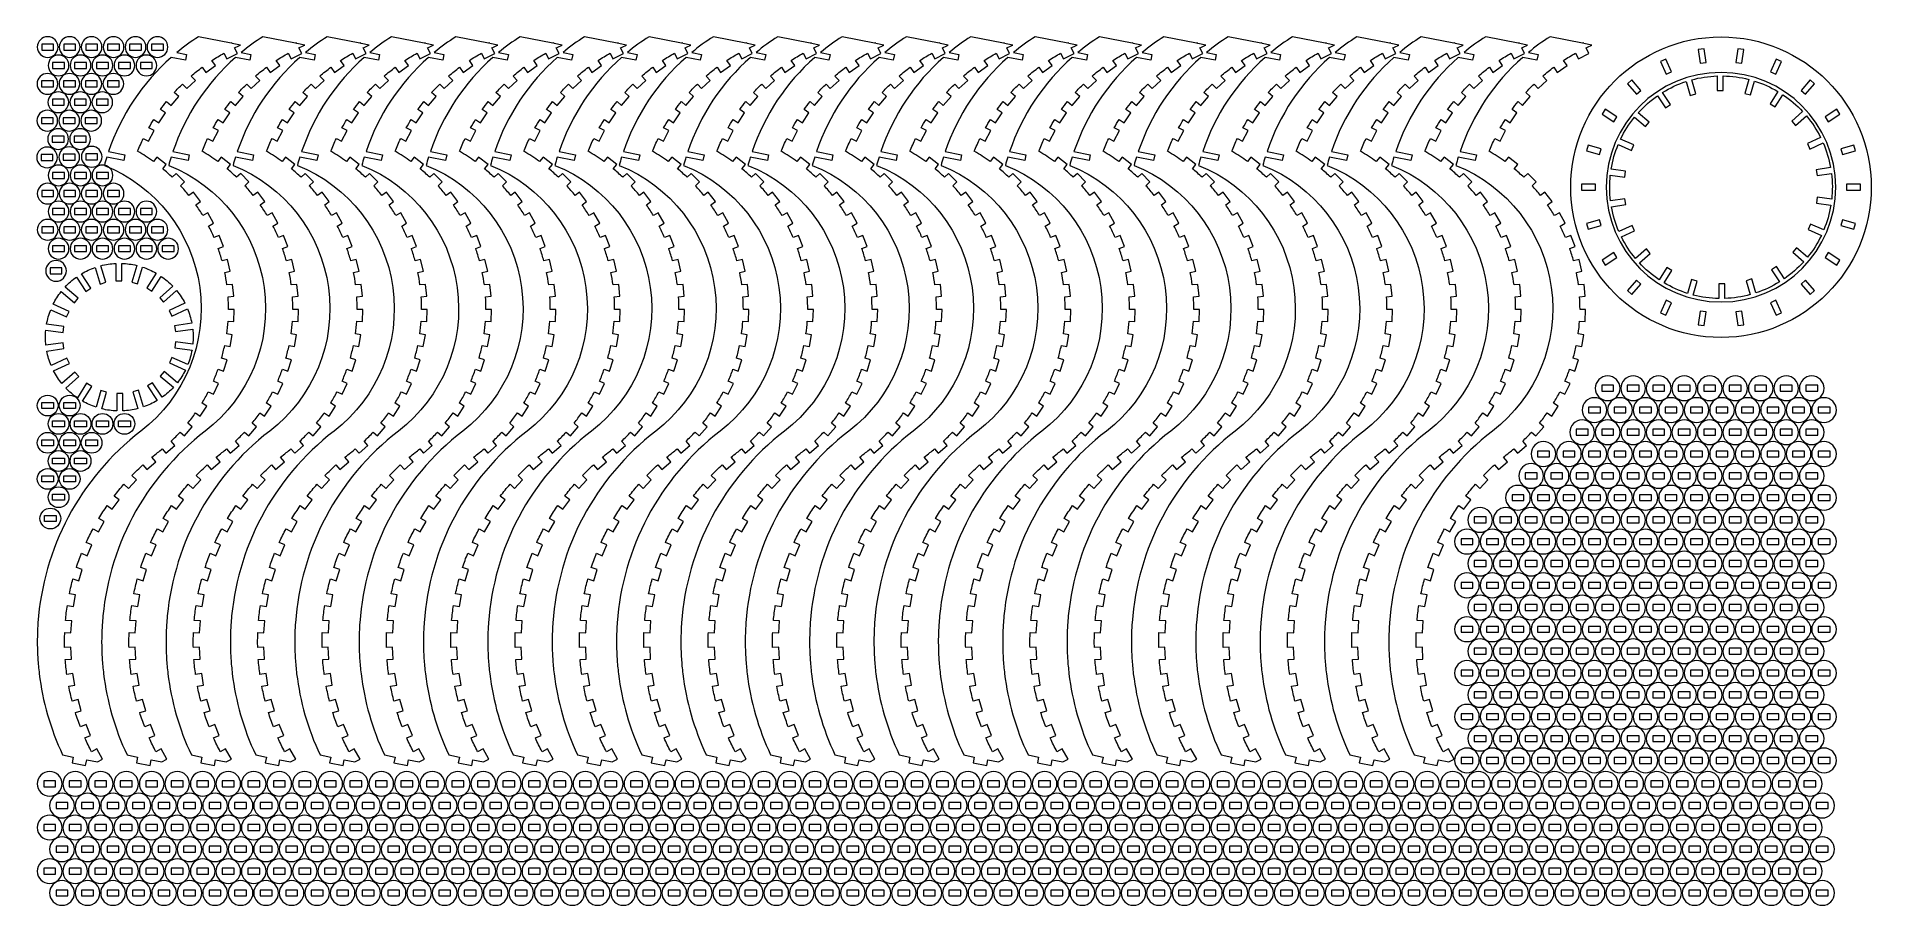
# Model space of a CAD drawing. Header units: millimetres. Extents: x -464 to 464, y -220 to 220.
import ezdxf

# ---------------------------------------------------------------- set-up
doc = ezdxf.new("R2010")
doc.units = ezdxf.units.MM
doc.header["$MEASUREMENT"] = 0
doc.layers.add('Camada 1', color=7, linetype='Continuous')

msp = doc.modelspace()

# ---------------------------------------------------------------- linework, layer by layer
at = {"layer": 'Camada 1', "lineweight": 20}
for points, knots in [([(-410.5418, 3.0521), (-412.4475, 1.3233), (-414.2975, -0.4657), (-416.0891, -2.3126), (-416.0891, -2.3126), (-416.0891, -2.3126), (-413.7929, -4.4318), (-413.7929, -4.4318), (-413.7929, -4.4318), (-413.7929, -4.4318), (-417.8622, -8.841), (-417.8622, -8.841), (-417.8622, -8.841), (-417.8622, -8.841), (-420.1583, -6.7217), (-420.1583, -6.7217), (-420.1583, -6.7217), (-421.8558, -8.6553), (-423.4911, -10.6426), (-425.0617, -12.6807), (-425.0617, -12.6807), (-425.0617, -12.6807), (-422.54, -14.5259), (-422.54, -14.5259), (-422.54, -14.5259), (-422.54, -14.5259), (-426.0832, -19.3679), (-426.0832, -19.3679), (-426.0832, -19.3679), (-426.0832, -19.3679), (-428.6048, -17.5228), (-428.6048, -17.5228), (-428.6048, -17.5228), (-430.0721, -19.6363), (-431.4715, -21.7962), (-432.8009, -23.9992), (-432.8009, -23.9992), (-432.8009, -23.9992), (-430.0864, -25.5466), (-430.0864, -25.5466), (-430.0864, -25.5466), (-430.0864, -25.5466), (-433.0578, -30.7591), (-433.0578, -30.7591), (-433.0578, -30.7591), (-433.0578, -30.7591), (-435.7723, -29.2118), (-435.7723, -29.2118), (-435.7723, -29.2118), (-436.9906, -31.4781), (-438.1361, -33.7827), (-439.2072, -36.1222), (-439.2072, -36.1222), (-439.2072, -36.1222), (-436.3347, -37.3518), (-436.3347, -37.3518), (-436.3347, -37.3518), (-436.3347, -37.3518), (-438.696, -42.8676), (-438.696, -42.8676), (-438.696, -42.8676), (-438.696, -42.8676), (-441.5684, -41.638), (-441.5684, -41.638), (-441.5684, -41.638), (-442.522, -44.0277), (-443.3988, -46.4473), (-444.1978, -48.8932), (-444.1978, -48.8932), (-444.1978, -48.8932), (-441.2045, -49.7893), (-441.2045, -49.7893), (-441.2045, -49.7893), (-441.2045, -49.7893), (-442.9252, -55.5372), (-442.9252, -55.5372), (-442.9252, -55.5372), (-442.9252, -55.5372), (-445.9184, -54.6411), (-445.9184, -54.6411), (-445.9184, -54.6411), (-446.5949, -57.1236), (-447.1918, -59.627), (-447.7083, -62.1477), (-447.7083, -62.1477), (-447.7083, -62.1477), (-444.6327, -62.6986), (-444.6327, -62.6986), (-444.6327, -62.6986), (-444.6327, -62.6986), (-445.6907, -68.6046), (-445.6907, -68.6046), (-445.6907, -68.6046), (-445.6907, -68.6046), (-448.7663, -68.0537), (-448.7663, -68.0537), (-448.7663, -68.0537), (-449.157, -70.5968), (-449.4662, -73.1517), (-449.6935, -75.7147), (-449.6935, -75.7147), (-449.6935, -75.7147), (-446.5753, -75.9133), (-446.5753, -75.9133), (-446.5753, -75.9133), (-446.5753, -75.9133), (-446.9569, -81.9013), (-446.9569, -81.9013), (-446.9569, -81.9013), (-446.9569, -81.9013), (-450.0752, -81.7026), (-450.0752, -81.7026), (-450.0752, -81.7026), (-450.175, -84.2735), (-450.1926, -86.8471), (-450.1279, -89.4193), (-450.1279, -89.4193), (-450.1279, -89.4193), (-447.0072, -89.2632), (-447.0072, -89.2632), (-447.0072, -89.2632), (-447.0072, -89.2632), (-446.7075, -95.2557), (-446.7075, -95.2557), (-446.7075, -95.2557), (-446.7075, -95.2557), (-449.8282, -95.4118), (-449.8282, -95.4118), (-449.8282, -95.4118), (-449.636, -97.9776), (-449.3616, -100.5365), (-449.0058, -103.0848), (-449.0058, -103.0848), (-449.0058, -103.0848), (-445.923, -102.5759), (-445.923, -102.5759), (-445.923, -102.5759), (-445.923, -102.5759), (-444.9458, -108.4959), (-444.9458, -108.4959), (-444.9458, -108.4959), (-444.9458, -108.4959), (-448.0287, -109.0047), (-448.0287, -109.0047), (-448.0287, -109.0047), (-447.5467, -111.5321), (-446.9841, -114.0435), (-446.3417, -116.535), (-446.3417, -116.535), (-446.3417, -116.535), (-443.3364, -115.6799), (-443.3364, -115.6799), (-443.3364, -115.6799), (-443.3364, -115.6799), (-441.6944, -121.4509), (-441.6944, -121.4509), (-441.6944, -121.4509), (-441.6944, -121.4509), (-444.6997, -122.3059), (-444.6997, -122.3059), (-444.6997, -122.3059), (-443.9344, -124.7625), (-443.0906, -127.1938), (-442.1699, -129.5964), (-442.1699, -129.5964), (-442.1699, -129.5964), (-439.2809, -128.4062), (-439.2809, -128.4062), (-439.2809, -128.4062), (-439.2809, -128.4062), (-436.9952, -133.9538), (-436.9952, -133.9538), (-436.9952, -133.9538), (-436.9952, -133.9538), (-439.8843, -135.1441), (-439.8843, -135.1441), (-439.8843, -135.1441), (-438.8453, -137.4979), (-437.7314, -139.818), (-436.5442, -142.1007), (-436.5442, -142.1007), (-436.5442, -142.1007), (-433.8088, -140.5906), (-433.8088, -140.5906), (-433.8088, -140.5906), (-433.8088, -140.5906), (-430.909, -145.8433), (-430.909, -145.8433), (-430.909, -145.8433), (-430.909, -145.8433), (-433.5354, -147.2932), (-433.5354, -147.2932), (-433.5354, -147.2932), (-433.5354, -147.2932), (-438.9076, -146.2023), (-438.9076, -146.2023), (-438.9076, -146.2023), (-438.9076, -146.2023), (-439.5046, -149.1423), (-439.5046, -149.1423), (-439.5046, -149.1423), (-439.5046, -149.1423), (-446.3646, -147.7493), (-446.3646, -147.7493), (-446.3646, -147.7493), (-446.3646, -147.7493), (-445.7676, -144.8093), (-445.7676, -144.8093), (-445.7676, -144.8093), (-445.7676, -144.8093), (-451.1399, -143.7184), (-451.1399, -143.7184), (-451.1399, -143.7184), (-457.3937, -130.4411), (-461.3059, -116.5679), (-462.9993, -102.6098), (-462.9993, -102.6098), (-463.311, -100.0415), (-463.5481, -97.4644), (-463.7106, -94.8824), (-463.7106, -94.8824), (-463.7439, -94.3524), (-463.7743, -93.8223), (-463.8013, -93.2922), (-463.8013, -93.2922), (-463.8499, -92.3389), (-463.8885, -91.385), (-463.9168, -90.4309), (-463.9168, -90.4309), (-463.9617, -88.9196), (-463.9811, -87.4072), (-463.9748, -85.8952), (-463.9748, -85.8952), (-463.9723, -85.3127), (-463.9663, -84.7299), (-463.9562, -84.1476), (-463.9562, -84.1476), (-463.9139, -81.6909), (-463.8051, -79.2359), (-463.6287, -76.7851), (-463.6287, -76.7851), (-460.9447, -39.4916), (-442.7709, -3.8531), (-411.5027, 20.2229), (-411.5027, 20.2229), (-389.2706, 37.3414), (-377.9141, 65.0589), (-381.7433, 92.8553), (-381.7433, 92.8553), (-385.5726, 120.6518), (-404.0005, 144.2661), (-430.0332, 154.7357), (-430.0332, 154.7357), (-429.6601, 156.1297), (-429.26, 157.5164), (-428.8333, 158.8949), (-428.8333, 158.8949), (-428.8333, 158.8949), (-420.2089, 157.1437), (-420.2089, 157.1437), (-420.2089, 157.1437), (-420.2089, 157.1437), (-419.6119, 160.0837), (-419.6119, 160.0837), (-419.6119, 160.0837), (-419.6119, 160.0837), (-427.9013, 161.7669), (-427.9013, 161.7669), (-427.9013, 161.7669), (-421.665, 180.1339), (-410.7472, 196.5574), (-396.2253, 209.4164), (-396.2253, 209.4164), (-396.2253, 209.4164), (-389.0303, 207.9554), (-389.0303, 207.9554), (-389.0303, 207.9554), (-389.0303, 207.9554), (-388.4333, 210.8954), (-388.4333, 210.8954), (-388.4333, 210.8954), (-388.4333, 210.8954), (-393.3335, 211.8904), (-393.3335, 211.8904), (-393.3335, 211.8904), (-389.8488, 214.7701), (-386.1923, 217.4353), (-382.3843, 219.8712), (-382.3843, 219.8712), (-382.3843, 219.8712), (-365.9082, 216.5256), (-365.9082, 216.5256), (-365.9082, 216.5256), (-365.9082, 216.5256), (-365.4572, 216.7566), (-365.4572, 216.7566), (-365.4572, 216.7566), (-365.4572, 216.7566), (-365.2727, 216.3965), (-365.2727, 216.3965), (-365.2727, 216.3965), (-365.2727, 216.3965), (-361.1967, 215.5689), (-361.1967, 215.5689), (-361.1967, 215.5689), (-362.1917, 215.1369), (-363.1793, 214.6886), (-364.1594, 214.2238), (-364.1594, 214.2238), (-364.1594, 214.2238), (-362.7211, 211.4169), (-362.7211, 211.4169), (-362.7211, 211.4169), (-362.7211, 211.4169), (-368.0608, 208.6807), (-368.0608, 208.6807), (-368.0608, 208.6807), (-368.0608, 208.6807), (-369.4992, 211.4876), (-369.4992, 211.4876), (-369.4992, 211.4876), (-371.5743, 210.3426), (-373.6072, 209.1224), (-375.5937, 207.8295), (-375.5937, 207.8295), (-375.5937, 207.8295), (-373.7929, 205.2402), (-373.7929, 205.2402), (-373.7929, 205.2402), (-373.7929, 205.2402), (-378.719, 201.8146), (-378.719, 201.8146), (-378.719, 201.8146), (-378.719, 201.8146), (-380.5196, 204.404), (-380.5196, 204.404), (-380.5196, 204.404), (-382.4231, 202.9916), (-384.2745, 201.5106), (-386.0703, 199.9637), (-386.0703, 199.9637), (-386.0703, 199.9637), (-383.9394, 197.6384), (-383.9394, 197.6384), (-383.9394, 197.6384), (-383.9394, 197.6384), (-388.3631, 193.5848), (-388.3631, 193.5848), (-388.3631, 193.5848), (-388.3631, 193.5848), (-390.4939, 195.9102), (-390.4939, 195.9102), (-390.4939, 195.9102), (-391.9377, 194.5033), (-393.3376, 193.0521), (-394.6915, 191.5586), (-394.6915, 191.5586), (-394.6915, 191.5586), (-392.4082, 189.6128), (-392.4082, 189.6128), (-392.4082, 189.6128), (-392.4082, 189.6128), (-396.3, 185.0462), (-396.3, 185.0462), (-396.3, 185.0462), (-396.3, 185.0462), (-398.5833, 186.9921), (-398.5833, 186.9921), (-398.5833, 186.9921), (-399.6316, 185.6826), (-400.646, 184.3463), (-401.6255, 182.9847), (-401.6255, 182.9847), (-401.6255, 182.9847), (-399.1375, 181.3084), (-399.1375, 181.3084), (-399.1375, 181.3084), (-399.1375, 181.3084), (-402.4902, 176.3324), (-402.4902, 176.3324), (-402.4902, 176.3324), (-402.4902, 176.3324), (-404.9782, 178.0088), (-404.9782, 178.0088), (-404.9782, 178.0088), (-405.8723, 176.5896), (-406.7298, 175.1476), (-407.5496, 173.6843), (-407.5496, 173.6843), (-407.5496, 173.6843), (-404.8887, 172.2989), (-404.8887, 172.2989), (-404.8887, 172.2989), (-404.8887, 172.2989), (-407.6596, 166.977), (-407.6596, 166.977), (-407.6596, 166.977), (-407.6596, 166.977), (-410.3205, 168.3625), (-410.3205, 168.3625), (-410.3205, 168.3625), (-411.3521, 166.2233), (-412.3054, 164.0472), (-413.1786, 161.8385), (-413.1786, 161.8385), (-410.4348, 160.2528), (-407.7746, 158.5264), (-405.209, 156.6663), (-405.209, 156.6663), (-405.209, 156.6663), (-403.4599, 158.9203), (-403.4599, 158.9203), (-403.4599, 158.9203), (-403.4599, 158.9203), (-398.7198, 155.2418), (-398.7198, 155.2418), (-398.7198, 155.2418), (-398.7198, 155.2418), (-400.4689, 152.9878), (-400.4689, 152.9878), (-400.4689, 152.9878), (-398.8125, 151.6136), (-397.2049, 150.1818), (-395.649, 148.6948), (-395.649, 148.6948), (-395.649, 148.6948), (-393.6116, 150.6921), (-393.6116, 150.6921), (-393.6116, 150.6921), (-393.6116, 150.6921), (-389.4114, 146.4075), (-389.4114, 146.4075), (-389.4114, 146.4075), (-389.4114, 146.4075), (-391.4488, 144.4102), (-391.4488, 144.4102), (-391.4488, 144.4102), (-389.9931, 142.825), (-388.5935, 141.1893), (-387.2526, 139.5058), (-387.2526, 139.5058), (-387.2526, 139.5058), (-384.9642, 141.2098), (-384.9642, 141.2098), (-384.9642, 141.2098), (-384.9642, 141.2098), (-381.3808, 136.3974), (-381.3808, 136.3974), (-381.3808, 136.3974), (-381.3808, 136.3974), (-383.6691, 134.6935), (-383.6691, 134.6935), (-383.6691, 134.6935), (-382.4407, 132.9263), (-381.2747, 131.1166), (-380.1733, 129.2676), (-380.1733, 129.2676), (-380.1733, 129.2676), (-377.6759, 130.647), (-377.6759, 130.647), (-377.6759, 130.647), (-377.6759, 130.647), (-374.7749, 125.395), (-374.7749, 125.395), (-374.7749, 125.395), (-374.7749, 125.395), (-377.2723, 124.0155), (-377.2723, 124.0155), (-377.2723, 124.0155), (-376.2938, 122.0987), (-375.3827, 120.1481), (-374.5409, 118.1674), (-374.5409, 118.1674), (-374.5409, 118.1674), (-371.8802, 119.1971), (-371.8802, 119.1971), (-371.8802, 119.1971), (-371.8802, 119.1971), (-369.7147, 113.6016), (-369.7147, 113.6016), (-369.7147, 113.6016), (-369.7147, 113.6016), (-372.3754, 112.5718), (-372.3754, 112.5718), (-372.3754, 112.5718), (-371.6645, 110.5405), (-371.0251, 108.4848), (-370.4585, 106.4085), (-370.4585, 106.4085), (-370.4585, 106.4085), (-367.6831, 107.0696), (-367.6831, 107.0696), (-367.6831, 107.0696), (-367.6831, 107.0696), (-366.2928, 101.2329), (-366.2928, 101.2329), (-366.2928, 101.2329), (-366.2928, 101.2329), (-369.0682, 100.5718), (-369.0682, 100.5718), (-369.0682, 100.5718), (-368.638, 98.4631), (-368.282, 96.3399), (-368.0007, 94.2062), (-368.0007, 94.2062), (-368.0007, 94.2062), (-365.1615, 94.4866), (-365.1615, 94.4866), (-365.1615, 94.4866), (-365.1615, 94.4866), (-364.5718, 88.5157), (-364.5718, 88.5157), (-364.5718, 88.5157), (-364.5718, 88.5157), (-367.411, 88.2353), (-367.411, 88.2353), (-367.411, 88.2353), (-367.2694, 86.0878), (-367.2033, 83.936), (-367.2126, 81.7838), (-367.2126, 81.7838), (-367.2126, 81.7838), (-364.3615, 81.6784), (-364.3615, 81.6784), (-364.3615, 81.6784), (-364.3615, 81.6784), (-364.5832, 75.6825), (-364.5832, 75.6825), (-364.5832, 75.6825), (-364.5832, 75.6825), (-367.4342, 75.7879), (-367.4342, 75.7879), (-367.4342, 75.7879), (-367.5839, 73.6409), (-367.8088, 71.4999), (-368.1085, 69.3687), (-368.1085, 69.3687), (-368.1085, 69.3687), (-365.2978, 68.8794), (-365.2978, 68.8794), (-365.2978, 68.8794), (-365.2978, 68.8794), (-366.3268, 62.9683), (-366.3268, 62.9683), (-366.3268, 62.9683), (-366.3268, 62.9683), (-369.1376, 63.4575), (-369.1376, 63.4575), (-369.1376, 63.4575), (-369.5757, 61.3505), (-370.0875, 59.2594), (-370.6722, 57.1881), (-370.6722, 57.1881), (-370.6722, 57.1881), (-367.9532, 56.3239), (-367.9532, 56.3239), (-367.9532, 56.3239), (-367.9532, 56.3239), (-369.7708, 50.6058), (-369.7708, 50.6058), (-369.7708, 50.6058), (-369.7708, 50.6058), (-372.4897, 51.4701), (-372.4897, 51.4701), (-372.4897, 51.4701), (-373.2082, 49.4414), (-373.9977, 47.4385), (-374.8566, 45.4652), (-374.8566, 45.4652), (-374.8566, 45.4652), (-372.2791, 44.2418), (-372.2791, 44.2418), (-372.2791, 44.2418), (-372.2791, 44.2418), (-374.852, 38.8214), (-374.852, 38.8214), (-374.852, 38.8214), (-374.852, 38.8214), (-377.4295, 40.0447), (-377.4295, 40.0447), (-377.4295, 40.0447), (-378.4152, 38.1316), (-379.4677, 36.2536), (-380.5852, 34.4143), (-380.5852, 34.4143), (-380.5852, 34.4143), (-378.1965, 32.8543), (-378.1965, 32.8543), (-378.1965, 32.8543), (-378.1965, 32.8543), (-381.4774, 27.8307), (-381.4774, 27.8307), (-381.4774, 27.8307), (-381.4774, 27.8307), (-383.8662, 29.3909), (-383.8662, 29.3909), (-383.8662, 29.3909), (-385.1011, 27.6283), (-386.3976, 25.9096), (-387.7532, 24.2379), (-387.7532, 24.2379), (-387.7532, 24.2379), (-385.5968, 22.3696), (-385.5968, 22.3696), (-385.5968, 22.3696), (-385.5968, 22.3696), (-389.5259, 17.835), (-389.5259, 17.835), (-389.5259, 17.835), (-389.5259, 17.835), (-391.6821, 19.7033), (-391.6821, 19.7033), (-391.6821, 19.7033), (-393.1437, 18.1236), (-394.6603, 16.5957), (-396.2291, 15.1223), (-396.2291, 15.1223), (-396.2291, 15.1223), (-394.3447, 12.98), (-394.3447, 12.98), (-394.3447, 12.98), (-394.3447, 12.98), (-398.8499, 9.0172), (-398.8499, 9.0172), (-398.8499, 9.0172), (-398.8499, 9.0172), (-400.7343, 11.1595), (-400.7343, 11.1595), (-400.7343, 11.1595), (-401.5072, 10.523), (-402.2906, 9.8993), (-403.0839, 9.2884), (-403.0839, 9.2884), (-404.0674, 8.5312), (-405.0392, 7.7587), (-405.9989, 6.9714), (-405.9989, 6.9714), (-405.9989, 6.9714), (-403.9577, 4.6056), (-403.9577, 4.6056), (-403.9577, 4.6056), (-403.9577, 4.6056), (-408.5006, 0.6863), (-408.5006, 0.6863), (-408.5006, 0.6863), (-408.5006, 0.6863), (-410.5418, 3.0521), (-410.5418, 3.0521)], [0, 0, 0, 0, 0.00613497, 0.00613497, 0.00613497, 0.00613497, 0.01226994, 0.01226994, 0.01226994, 0.01226994, 0.01840491, 0.01840491, 0.01840491, 0.01840491, 0.02453988, 0.02453988, 0.02453988, 0.02453988, 0.03067485, 0.03067485, 0.03067485, 0.03067485, 0.03680982, 0.03680982, 0.03680982, 0.03680982, 0.04294479, 0.04294479, 0.04294479, 0.04294479, 0.04907975, 0.04907975, 0.04907975, 0.04907975, 0.05521472, 0.05521472, 0.05521472, 0.05521472, 0.06134969, 0.06134969, 0.06134969, 0.06134969, 0.06748466, 0.06748466, 0.06748466, 0.06748466, 0.07361963, 0.07361963, 0.07361963, 0.07361963, 0.0797546, 0.0797546, 0.0797546, 0.0797546, 0.08588957, 0.08588957, 0.08588957, 0.08588957, 0.09202454, 0.09202454, 0.09202454, 0.09202454, 0.09815951, 0.09815951, 0.09815951, 0.09815951, 0.10429448, 0.10429448, 0.10429448, 0.10429448, 0.11042945, 0.11042945, 0.11042945, 0.11042945, 0.11656442, 0.11656442, 0.11656442, 0.11656442, 0.12269939, 0.12269939, 0.12269939, 0.12269939, 0.12883436, 0.12883436, 0.12883436, 0.12883436, 0.13496933, 0.13496933, 0.13496933, 0.13496933, 0.14110429, 0.14110429, 0.14110429, 0.14110429, 0.14723926, 0.14723926, 0.14723926, 0.14723926, 0.15337423, 0.15337423, 0.15337423, 0.15337423, 0.1595092, 0.1595092, 0.1595092, 0.1595092, 0.16564417, 0.16564417, 0.16564417, 0.16564417, 0.17177914, 0.17177914, 0.17177914, 0.17177914, 0.17791411, 0.17791411, 0.17791411, 0.17791411, 0.18404908, 0.18404908, 0.18404908, 0.18404908, 0.19018405, 0.19018405, 0.19018405, 0.19018405, 0.19631902, 0.19631902, 0.19631902, 0.19631902, 0.20245399, 0.20245399, 0.20245399, 0.20245399, 0.20858896, 0.20858896, 0.20858896, 0.20858896, 0.21472393, 0.21472393, 0.21472393, 0.21472393, 0.2208589, 0.2208589, 0.2208589, 0.2208589, 0.22699387, 0.22699387, 0.22699387, 0.22699387, 0.23312883, 0.23312883, 0.23312883, 0.23312883, 0.2392638, 0.2392638, 0.2392638, 0.2392638, 0.24539877, 0.24539877, 0.24539877, 0.24539877, 0.25153374, 0.25153374, 0.25153374, 0.25153374, 0.25766871, 0.25766871, 0.25766871, 0.25766871, 0.26380368, 0.26380368, 0.26380368, 0.26380368, 0.26993865, 0.26993865, 0.26993865, 0.26993865, 0.27607362, 0.27607362, 0.27607362, 0.27607362, 0.28220859, 0.28220859, 0.28220859, 0.28220859, 0.28834356, 0.28834356, 0.28834356, 0.28834356, 0.29447853, 0.29447853, 0.29447853, 0.29447853, 0.3006135, 0.3006135, 0.3006135, 0.3006135, 0.30674847, 0.30674847, 0.30674847, 0.30674847, 0.31288344, 0.31288344, 0.31288344, 0.31288344, 0.3190184, 0.3190184, 0.3190184, 0.3190184, 0.32515337, 0.32515337, 0.32515337, 0.32515337, 0.33128834, 0.33128834, 0.33128834, 0.33128834, 0.33742331, 0.33742331, 0.33742331, 0.33742331, 0.34355828, 0.34355828, 0.34355828, 0.34355828, 0.34969325, 0.34969325, 0.34969325, 0.34969325, 0.35582822, 0.35582822, 0.35582822, 0.35582822, 0.36196319, 0.36196319, 0.36196319, 0.36196319, 0.36809816, 0.36809816, 0.36809816, 0.36809816, 0.37423313, 0.37423313, 0.37423313, 0.37423313, 0.3803681, 0.3803681, 0.3803681, 0.3803681, 0.38650307, 0.38650307, 0.38650307, 0.38650307, 0.39263804, 0.39263804, 0.39263804, 0.39263804, 0.39877301, 0.39877301, 0.39877301, 0.39877301, 0.40490798, 0.40490798, 0.40490798, 0.40490798, 0.41104294, 0.41104294, 0.41104294, 0.41104294, 0.41717791, 0.41717791, 0.41717791, 0.41717791, 0.42331288, 0.42331288, 0.42331288, 0.42331288, 0.42944785, 0.42944785, 0.42944785, 0.42944785, 0.43558282, 0.43558282, 0.43558282, 0.43558282, 0.44171779, 0.44171779, 0.44171779, 0.44171779, 0.44785276, 0.44785276, 0.44785276, 0.44785276, 0.45398773, 0.45398773, 0.45398773, 0.45398773, 0.4601227, 0.4601227, 0.4601227, 0.4601227, 0.46625767, 0.46625767, 0.46625767, 0.46625767, 0.47239264, 0.47239264, 0.47239264, 0.47239264, 0.47852761, 0.47852761, 0.47852761, 0.47852761, 0.48466258, 0.48466258, 0.48466258, 0.48466258, 0.49079755, 0.49079755, 0.49079755, 0.49079755, 0.49693252, 0.49693252, 0.49693252, 0.49693252, 0.50306748, 0.50306748, 0.50306748, 0.50306748, 0.50920245, 0.50920245, 0.50920245, 0.50920245, 0.51533742, 0.51533742, 0.51533742, 0.51533742, 0.52147239, 0.52147239, 0.52147239, 0.52147239, 0.52760736, 0.52760736, 0.52760736, 0.52760736, 0.53374233, 0.53374233, 0.53374233, 0.53374233, 0.5398773, 0.5398773, 0.5398773, 0.5398773, 0.54601227, 0.54601227, 0.54601227, 0.54601227, 0.55214724, 0.55214724, 0.55214724, 0.55214724, 0.55828221, 0.55828221, 0.55828221, 0.55828221, 0.56441718, 0.56441718, 0.56441718, 0.56441718, 0.57055215, 0.57055215, 0.57055215, 0.57055215, 0.57668712, 0.57668712, 0.57668712, 0.57668712, 0.58282209, 0.58282209, 0.58282209, 0.58282209, 0.58895706, 0.58895706, 0.58895706, 0.58895706, 0.59509202, 0.59509202, 0.59509202, 0.59509202, 0.60122699, 0.60122699, 0.60122699, 0.60122699, 0.60736196, 0.60736196, 0.60736196, 0.60736196, 0.61349693, 0.61349693, 0.61349693, 0.61349693, 0.6196319, 0.6196319, 0.6196319, 0.6196319, 0.62576687, 0.62576687, 0.62576687, 0.62576687, 0.63190184, 0.63190184, 0.63190184, 0.63190184, 0.63803681, 0.63803681, 0.63803681, 0.63803681, 0.64417178, 0.64417178, 0.64417178, 0.64417178, 0.65030675, 0.65030675, 0.65030675, 0.65030675, 0.65644172, 0.65644172, 0.65644172, 0.65644172, 0.66257669, 0.66257669, 0.66257669, 0.66257669, 0.66871166, 0.66871166, 0.66871166, 0.66871166, 0.67484663, 0.67484663, 0.67484663, 0.67484663, 0.6809816, 0.6809816, 0.6809816, 0.6809816, 0.68711656, 0.68711656, 0.68711656, 0.68711656, 0.69325153, 0.69325153, 0.69325153, 0.69325153, 0.6993865, 0.6993865, 0.6993865, 0.6993865, 0.70552147, 0.70552147, 0.70552147, 0.70552147, 0.71165644, 0.71165644, 0.71165644, 0.71165644, 0.71779141, 0.71779141, 0.71779141, 0.71779141, 0.72392638, 0.72392638, 0.72392638, 0.72392638, 0.73006135, 0.73006135, 0.73006135, 0.73006135, 0.73619632, 0.73619632, 0.73619632, 0.73619632, 0.74233129, 0.74233129, 0.74233129, 0.74233129, 0.74846626, 0.74846626, 0.74846626, 0.74846626, 0.75460123, 0.75460123, 0.75460123, 0.75460123, 0.7607362, 0.7607362, 0.7607362, 0.7607362, 0.76687117, 0.76687117, 0.76687117, 0.76687117, 0.77300613, 0.77300613, 0.77300613, 0.77300613, 0.7791411, 0.7791411, 0.7791411, 0.7791411, 0.78527607, 0.78527607, 0.78527607, 0.78527607, 0.79141104, 0.79141104, 0.79141104, 0.79141104, 0.79754601, 0.79754601, 0.79754601, 0.79754601, 0.80368098, 0.80368098, 0.80368098, 0.80368098, 0.80981595, 0.80981595, 0.80981595, 0.80981595, 0.81595092, 0.81595092, 0.81595092, 0.81595092, 0.82208589, 0.82208589, 0.82208589, 0.82208589, 0.82822086, 0.82822086, 0.82822086, 0.82822086, 0.83435583, 0.83435583, 0.83435583, 0.83435583, 0.8404908, 0.8404908, 0.8404908, 0.8404908, 0.84662577, 0.84662577, 0.84662577, 0.84662577, 0.85276074, 0.85276074, 0.85276074, 0.85276074, 0.85889571, 0.85889571, 0.85889571, 0.85889571, 0.86503067, 0.86503067, 0.86503067, 0.86503067, 0.87116564, 0.87116564, 0.87116564, 0.87116564, 0.87730061, 0.87730061, 0.87730061, 0.87730061, 0.88343558, 0.88343558, 0.88343558, 0.88343558, 0.88957055, 0.88957055, 0.88957055, 0.88957055, 0.89570552, 0.89570552, 0.89570552, 0.89570552, 0.90184049, 0.90184049, 0.90184049, 0.90184049, 0.90797546, 0.90797546, 0.90797546, 0.90797546, 0.91411043, 0.91411043, 0.91411043, 0.91411043, 0.9202454, 0.9202454, 0.9202454, 0.9202454, 0.92638037, 0.92638037, 0.92638037, 0.92638037, 0.93251534, 0.93251534, 0.93251534, 0.93251534, 0.93865031, 0.93865031, 0.93865031, 0.93865031, 0.94478528, 0.94478528, 0.94478528, 0.94478528, 0.95092025, 0.95092025, 0.95092025, 0.95092025, 0.95705521, 0.95705521, 0.95705521, 0.95705521, 0.96319018, 0.96319018, 0.96319018, 0.96319018, 0.96932515, 0.96932515, 0.96932515, 0.96932515, 0.97546012, 0.97546012, 0.97546012, 0.97546012, 0.98159509, 0.98159509, 0.98159509, 0.98159509, 0.98773006, 0.98773006, 0.98773006, 0.98773006, 1, 1, 1, 1]), ([(-458.7132, 219.8712), (-455.8138, 219.8712), (-453.4632, 217.5206), (-453.4632, 214.6212), (-453.4632, 214.6212), (-453.4632, 211.7218), (-455.8138, 209.3712), (-458.7132, 209.3712), (-458.7132, 209.3712), (-461.6126, 209.3712), (-463.9632, 211.7218), (-463.9632, 214.6212), (-463.9632, 214.6212), (-463.9632, 217.5206), (-461.6126, 219.8712), (-458.7132, 219.8712)], [0, 0, 0, 0, 0.2, 0.2, 0.2, 0.2, 0.4, 0.4, 0.4, 0.4, 0.6, 0.6, 0.6, 0.6, 1, 1, 1, 1]), ([(-461.7132, 216.1212), (-461.7132, 216.1212), (-455.7132, 216.1212), (-455.7132, 216.1212), (-455.7132, 216.1212), (-455.7132, 216.1212), (-455.7132, 213.1212), (-455.7132, 213.1212), (-455.7132, 213.1212), (-455.7132, 213.1212), (-461.7132, 213.1212), (-461.7132, 213.1212), (-461.7132, 213.1212), (-461.7132, 213.1212), (-461.7132, 216.1212), (-461.7132, 216.1212)], [0, 0, 0, 0, 0.2, 0.2, 0.2, 0.2, 0.4, 0.4, 0.4, 0.4, 0.6, 0.6, 0.6, 0.6, 1, 1, 1, 1]), ([(-447.6007, 219.8712), (-444.7013, 219.8712), (-442.3507, 217.5206), (-442.3507, 214.6212), (-442.3507, 214.6212), (-442.3507, 211.7218), (-444.7013, 209.3712), (-447.6007, 209.3712), (-447.6007, 209.3712), (-450.5001, 209.3712), (-452.8507, 211.7218), (-452.8507, 214.6212), (-452.8507, 214.6212), (-452.8507, 217.5206), (-450.5001, 219.8712), (-447.6007, 219.8712)], [0, 0, 0, 0, 0.2, 0.2, 0.2, 0.2, 0.4, 0.4, 0.4, 0.4, 0.6, 0.6, 0.6, 0.6, 1, 1, 1, 1]), ([(-450.6007, 216.1212), (-450.6007, 216.1212), (-444.6007, 216.1212), (-444.6007, 216.1212), (-444.6007, 216.1212), (-444.6007, 216.1212), (-444.6007, 213.1212), (-444.6007, 213.1212), (-444.6007, 213.1212), (-444.6007, 213.1212), (-450.6007, 213.1212), (-450.6007, 213.1212), (-450.6007, 213.1212), (-450.6007, 213.1212), (-450.6007, 216.1212), (-450.6007, 216.1212)], [0, 0, 0, 0, 0.2, 0.2, 0.2, 0.2, 0.4, 0.4, 0.4, 0.4, 0.6, 0.6, 0.6, 0.6, 1, 1, 1, 1]), ([(-436.4882, 219.8712), (-433.5888, 219.8712), (-431.2382, 217.5206), (-431.2382, 214.6212), (-431.2382, 214.6212), (-431.2382, 211.7218), (-433.5888, 209.3712), (-436.4882, 209.3712), (-436.4882, 209.3712), (-439.3876, 209.3712), (-441.7382, 211.7218), (-441.7382, 214.6212), (-441.7382, 214.6212), (-441.7382, 217.5206), (-439.3876, 219.8712), (-436.4882, 219.8712)], [0, 0, 0, 0, 0.2, 0.2, 0.2, 0.2, 0.4, 0.4, 0.4, 0.4, 0.6, 0.6, 0.6, 0.6, 1, 1, 1, 1]), ([(-439.4882, 216.1212), (-439.4882, 216.1212), (-433.4882, 216.1212), (-433.4882, 216.1212), (-433.4882, 216.1212), (-433.4882, 216.1212), (-433.4882, 213.1212), (-433.4882, 213.1212), (-433.4882, 213.1212), (-433.4882, 213.1212), (-439.4882, 213.1212), (-439.4882, 213.1212), (-439.4882, 213.1212), (-439.4882, 213.1212), (-439.4882, 216.1212), (-439.4882, 216.1212)], [0, 0, 0, 0, 0.2, 0.2, 0.2, 0.2, 0.4, 0.4, 0.4, 0.4, 0.6, 0.6, 0.6, 0.6, 1, 1, 1, 1]), ([(-377.9676, 3.0521), (-379.8733, 1.3233), (-381.7233, -0.4657), (-383.5149, -2.3126), (-383.5149, -2.3126), (-383.5149, -2.3126), (-381.2187, -4.4318), (-381.2187, -4.4318), (-381.2187, -4.4318), (-381.2187, -4.4318), (-385.288, -8.841), (-385.288, -8.841), (-385.288, -8.841), (-385.288, -8.841), (-387.5841, -6.7217), (-387.5841, -6.7217), (-387.5841, -6.7217), (-389.2816, -8.6553), (-390.9169, -10.6426), (-392.4875, -12.6807), (-392.4875, -12.6807), (-392.4875, -12.6807), (-389.9658, -14.5259), (-389.9658, -14.5259), (-389.9658, -14.5259), (-389.9658, -14.5259), (-393.509, -19.3679), (-393.509, -19.3679), (-393.509, -19.3679), (-393.509, -19.3679), (-396.0306, -17.5228), (-396.0306, -17.5228), (-396.0306, -17.5228), (-397.4979, -19.6363), (-398.8973, -21.7962), (-400.2267, -23.9992), (-400.2267, -23.9992), (-400.2267, -23.9992), (-397.5122, -25.5466), (-397.5122, -25.5466), (-397.5122, -25.5466), (-397.5122, -25.5466), (-400.4836, -30.7591), (-400.4836, -30.7591), (-400.4836, -30.7591), (-400.4836, -30.7591), (-403.1981, -29.2118), (-403.1981, -29.2118), (-403.1981, -29.2118), (-404.4164, -31.4781), (-405.5619, -33.7827), (-406.633, -36.1222), (-406.633, -36.1222), (-406.633, -36.1222), (-403.7605, -37.3518), (-403.7605, -37.3518), (-403.7605, -37.3518), (-403.7605, -37.3518), (-406.1218, -42.8676), (-406.1218, -42.8676), (-406.1218, -42.8676), (-406.1218, -42.8676), (-408.9942, -41.638), (-408.9942, -41.638), (-408.9942, -41.638), (-409.9478, -44.0277), (-410.8246, -46.4473), (-411.6236, -48.8932), (-411.6236, -48.8932), (-411.6236, -48.8932), (-408.6303, -49.7893), (-408.6303, -49.7893), (-408.6303, -49.7893), (-408.6303, -49.7893), (-410.351, -55.5372), (-410.351, -55.5372), (-410.351, -55.5372), (-410.351, -55.5372), (-413.3442, -54.6411), (-413.3442, -54.6411), (-413.3442, -54.6411), (-414.0207, -57.1236), (-414.6176, -59.627), (-415.1341, -62.1477), (-415.1341, -62.1477), (-415.1341, -62.1477), (-412.0585, -62.6986), (-412.0585, -62.6986), (-412.0585, -62.6986), (-412.0585, -62.6986), (-413.1165, -68.6046), (-413.1165, -68.6046), (-413.1165, -68.6046), (-413.1165, -68.6046), (-416.1921, -68.0537), (-416.1921, -68.0537), (-416.1921, -68.0537), (-416.5828, -70.5968), (-416.892, -73.1517), (-417.1193, -75.7147), (-417.1193, -75.7147), (-417.1193, -75.7147), (-414.0011, -75.9133), (-414.0011, -75.9133), (-414.0011, -75.9133), (-414.0011, -75.9133), (-414.3827, -81.9013), (-414.3827, -81.9013), (-414.3827, -81.9013), (-414.3827, -81.9013), (-417.501, -81.7026), (-417.501, -81.7026), (-417.501, -81.7026), (-417.6008, -84.2735), (-417.6184, -86.8471), (-417.5537, -89.4193), (-417.5537, -89.4193), (-417.5537, -89.4193), (-414.433, -89.2632), (-414.433, -89.2632), (-414.433, -89.2632), (-414.433, -89.2632), (-414.1333, -95.2557), (-414.1333, -95.2557), (-414.1333, -95.2557), (-414.1333, -95.2557), (-417.254, -95.4118), (-417.254, -95.4118), (-417.254, -95.4118), (-417.0618, -97.9776), (-416.7874, -100.5365), (-416.4316, -103.0848), (-416.4316, -103.0848), (-416.4316, -103.0848), (-413.3488, -102.5759), (-413.3488, -102.5759), (-413.3488, -102.5759), (-413.3488, -102.5759), (-412.3716, -108.4959), (-412.3716, -108.4959), (-412.3716, -108.4959), (-412.3716, -108.4959), (-415.4545, -109.0047), (-415.4545, -109.0047), (-415.4545, -109.0047), (-414.9725, -111.5321), (-414.4099, -114.0435), (-413.7675, -116.535), (-413.7675, -116.535), (-413.7675, -116.535), (-410.7622, -115.6799), (-410.7622, -115.6799), (-410.7622, -115.6799), (-410.7622, -115.6799), (-409.1202, -121.4509), (-409.1202, -121.4509), (-409.1202, -121.4509), (-409.1202, -121.4509), (-412.1255, -122.3059), (-412.1255, -122.3059), (-412.1255, -122.3059), (-411.3602, -124.7625), (-410.5164, -127.1938), (-409.5957, -129.5964), (-409.5957, -129.5964), (-409.5957, -129.5964), (-406.7067, -128.4062), (-406.7067, -128.4062), (-406.7067, -128.4062), (-406.7067, -128.4062), (-404.421, -133.9538), (-404.421, -133.9538), (-404.421, -133.9538), (-404.421, -133.9538), (-407.3101, -135.1441), (-407.3101, -135.1441), (-407.3101, -135.1441), (-406.2711, -137.4979), (-405.1572, -139.818), (-403.97, -142.1007), (-403.97, -142.1007), (-403.97, -142.1007), (-401.2346, -140.5906), (-401.2346, -140.5906), (-401.2346, -140.5906), (-401.2346, -140.5906), (-398.3348, -145.8433), (-398.3348, -145.8433), (-398.3348, -145.8433), (-398.3348, -145.8433), (-400.9612, -147.2932), (-400.9612, -147.2932), (-400.9612, -147.2932), (-400.9612, -147.2932), (-406.3334, -146.2023), (-406.3334, -146.2023), (-406.3334, -146.2023), (-406.3334, -146.2023), (-406.9304, -149.1423), (-406.9304, -149.1423), (-406.9304, -149.1423), (-406.9304, -149.1423), (-413.7904, -147.7493), (-413.7904, -147.7493), (-413.7904, -147.7493), (-413.7904, -147.7493), (-413.1934, -144.8093), (-413.1934, -144.8093), (-413.1934, -144.8093), (-413.1934, -144.8093), (-418.5657, -143.7184), (-418.5657, -143.7184), (-418.5657, -143.7184), (-424.8195, -130.4411), (-428.7317, -116.5679), (-430.4251, -102.6098), (-430.4251, -102.6098), (-430.7368, -100.0415), (-430.9739, -97.4644), (-431.1364, -94.8824), (-431.1364, -94.8824), (-431.1697, -94.3524), (-431.2001, -93.8223), (-431.2271, -93.2922), (-431.2271, -93.2922), (-431.2757, -92.3389), (-431.3143, -91.385), (-431.3426, -90.4309), (-431.3426, -90.4309), (-431.3875, -88.9196), (-431.4069, -87.4072), (-431.4006, -85.8952), (-431.4006, -85.8952), (-431.3981, -85.3127), (-431.3921, -84.7299), (-431.382, -84.1476), (-431.382, -84.1476), (-431.3397, -81.6909), (-431.2309, -79.2359), (-431.0545, -76.7851), (-431.0545, -76.7851), (-428.3705, -39.4916), (-410.1967, -3.8531), (-378.9285, 20.2229), (-378.9285, 20.2229), (-356.6964, 37.3414), (-345.3399, 65.0589), (-349.1691, 92.8553), (-349.1691, 92.8553), (-352.9984, 120.6518), (-371.4263, 144.2661), (-397.459, 154.7357), (-397.459, 154.7357), (-397.0859, 156.1297), (-396.6858, 157.5164), (-396.2591, 158.8949), (-396.2591, 158.8949), (-396.2591, 158.8949), (-387.6347, 157.1437), (-387.6347, 157.1437), (-387.6347, 157.1437), (-387.6347, 157.1437), (-387.0377, 160.0837), (-387.0377, 160.0837), (-387.0377, 160.0837), (-387.0377, 160.0837), (-395.3271, 161.7669), (-395.3271, 161.7669), (-395.3271, 161.7669), (-389.0908, 180.1339), (-378.173, 196.5574), (-363.6511, 209.4164), (-363.6511, 209.4164), (-363.6511, 209.4164), (-356.4561, 207.9554), (-356.4561, 207.9554), (-356.4561, 207.9554), (-356.4561, 207.9554), (-355.8591, 210.8954), (-355.8591, 210.8954), (-355.8591, 210.8954), (-355.8591, 210.8954), (-360.7593, 211.8904), (-360.7593, 211.8904), (-360.7593, 211.8904), (-357.2746, 214.7701), (-353.6181, 217.4353), (-349.8101, 219.8712), (-349.8101, 219.8712), (-349.8101, 219.8712), (-333.334, 216.5256), (-333.334, 216.5256), (-333.334, 216.5256), (-333.334, 216.5256), (-332.883, 216.7566), (-332.883, 216.7566), (-332.883, 216.7566), (-332.883, 216.7566), (-332.6985, 216.3965), (-332.6985, 216.3965), (-332.6985, 216.3965), (-332.6985, 216.3965), (-328.6225, 215.5689), (-328.6225, 215.5689), (-328.6225, 215.5689), (-329.6175, 215.1369), (-330.6051, 214.6886), (-331.5852, 214.2238), (-331.5852, 214.2238), (-331.5852, 214.2238), (-330.1469, 211.4169), (-330.1469, 211.4169), (-330.1469, 211.4169), (-330.1469, 211.4169), (-335.4866, 208.6807), (-335.4866, 208.6807), (-335.4866, 208.6807), (-335.4866, 208.6807), (-336.925, 211.4876), (-336.925, 211.4876), (-336.925, 211.4876), (-339.0001, 210.3426), (-341.033, 209.1224), (-343.0195, 207.8295), (-343.0195, 207.8295), (-343.0195, 207.8295), (-341.2187, 205.2402), (-341.2187, 205.2402), (-341.2187, 205.2402), (-341.2187, 205.2402), (-346.1448, 201.8146), (-346.1448, 201.8146), (-346.1448, 201.8146), (-346.1448, 201.8146), (-347.9454, 204.404), (-347.9454, 204.404), (-347.9454, 204.404), (-349.8489, 202.9916), (-351.7003, 201.5106), (-353.4961, 199.9637), (-353.4961, 199.9637), (-353.4961, 199.9637), (-351.3652, 197.6384), (-351.3652, 197.6384), (-351.3652, 197.6384), (-351.3652, 197.6384), (-355.7889, 193.5848), (-355.7889, 193.5848), (-355.7889, 193.5848), (-355.7889, 193.5848), (-357.9197, 195.9102), (-357.9197, 195.9102), (-357.9197, 195.9102), (-359.3635, 194.5033), (-360.7634, 193.0521), (-362.1173, 191.5586), (-362.1173, 191.5586), (-362.1173, 191.5586), (-359.834, 189.6128), (-359.834, 189.6128), (-359.834, 189.6128), (-359.834, 189.6128), (-363.7258, 185.0462), (-363.7258, 185.0462), (-363.7258, 185.0462), (-363.7258, 185.0462), (-366.0091, 186.9921), (-366.0091, 186.9921), (-366.0091, 186.9921), (-367.0574, 185.6826), (-368.0718, 184.3463), (-369.0513, 182.9847), (-369.0513, 182.9847), (-369.0513, 182.9847), (-366.5633, 181.3084), (-366.5633, 181.3084), (-366.5633, 181.3084), (-366.5633, 181.3084), (-369.916, 176.3324), (-369.916, 176.3324), (-369.916, 176.3324), (-369.916, 176.3324), (-372.404, 178.0088), (-372.404, 178.0088), (-372.404, 178.0088), (-373.2981, 176.5896), (-374.1556, 175.1476), (-374.9754, 173.6843), (-374.9754, 173.6843), (-374.9754, 173.6843), (-372.3145, 172.2989), (-372.3145, 172.2989), (-372.3145, 172.2989), (-372.3145, 172.2989), (-375.0854, 166.977), (-375.0854, 166.977), (-375.0854, 166.977), (-375.0854, 166.977), (-377.7463, 168.3625), (-377.7463, 168.3625), (-377.7463, 168.3625), (-378.7779, 166.2233), (-379.7312, 164.0472), (-380.6044, 161.8385), (-380.6044, 161.8385), (-377.8606, 160.2528), (-375.2004, 158.5264), (-372.6348, 156.6663), (-372.6348, 156.6663), (-372.6348, 156.6663), (-370.8857, 158.9203), (-370.8857, 158.9203), (-370.8857, 158.9203), (-370.8857, 158.9203), (-366.1456, 155.2418), (-366.1456, 155.2418), (-366.1456, 155.2418), (-366.1456, 155.2418), (-367.8947, 152.9878), (-367.8947, 152.9878), (-367.8947, 152.9878), (-366.2383, 151.6136), (-364.6307, 150.1818), (-363.0748, 148.6948), (-363.0748, 148.6948), (-363.0748, 148.6948), (-361.0374, 150.6921), (-361.0374, 150.6921), (-361.0374, 150.6921), (-361.0374, 150.6921), (-356.8372, 146.4075), (-356.8372, 146.4075), (-356.8372, 146.4075), (-356.8372, 146.4075), (-358.8746, 144.4102), (-358.8746, 144.4102), (-358.8746, 144.4102), (-357.4189, 142.825), (-356.0193, 141.1893), (-354.6784, 139.5058), (-354.6784, 139.5058), (-354.6784, 139.5058), (-352.39, 141.2098), (-352.39, 141.2098), (-352.39, 141.2098), (-352.39, 141.2098), (-348.8066, 136.3974), (-348.8066, 136.3974), (-348.8066, 136.3974), (-348.8066, 136.3974), (-351.0949, 134.6935), (-351.0949, 134.6935), (-351.0949, 134.6935), (-349.8665, 132.9263), (-348.7005, 131.1166), (-347.5991, 129.2676), (-347.5991, 129.2676), (-347.5991, 129.2676), (-345.1017, 130.647), (-345.1017, 130.647), (-345.1017, 130.647), (-345.1017, 130.647), (-342.2007, 125.395), (-342.2007, 125.395), (-342.2007, 125.395), (-342.2007, 125.395), (-344.6981, 124.0155), (-344.6981, 124.0155), (-344.6981, 124.0155), (-343.7196, 122.0987), (-342.8085, 120.1481), (-341.9667, 118.1674), (-341.9667, 118.1674), (-341.9667, 118.1674), (-339.306, 119.1971), (-339.306, 119.1971), (-339.306, 119.1971), (-339.306, 119.1971), (-337.1405, 113.6016), (-337.1405, 113.6016), (-337.1405, 113.6016), (-337.1405, 113.6016), (-339.8012, 112.5718), (-339.8012, 112.5718), (-339.8012, 112.5718), (-339.0903, 110.5405), (-338.4509, 108.4848), (-337.8843, 106.4085), (-337.8843, 106.4085), (-337.8843, 106.4085), (-335.1089, 107.0696), (-335.1089, 107.0696), (-335.1089, 107.0696), (-335.1089, 107.0696), (-333.7186, 101.2329), (-333.7186, 101.2329), (-333.7186, 101.2329), (-333.7186, 101.2329), (-336.494, 100.5718), (-336.494, 100.5718), (-336.494, 100.5718), (-336.0638, 98.4631), (-335.7078, 96.3399), (-335.4265, 94.2062), (-335.4265, 94.2062), (-335.4265, 94.2062), (-332.5873, 94.4866), (-332.5873, 94.4866), (-332.5873, 94.4866), (-332.5873, 94.4866), (-331.9976, 88.5157), (-331.9976, 88.5157), (-331.9976, 88.5157), (-331.9976, 88.5157), (-334.8368, 88.2353), (-334.8368, 88.2353), (-334.8368, 88.2353), (-334.6952, 86.0878), (-334.6291, 83.936), (-334.6384, 81.7838), (-334.6384, 81.7838), (-334.6384, 81.7838), (-331.7873, 81.6784), (-331.7873, 81.6784), (-331.7873, 81.6784), (-331.7873, 81.6784), (-332.009, 75.6825), (-332.009, 75.6825), (-332.009, 75.6825), (-332.009, 75.6825), (-334.86, 75.7879), (-334.86, 75.7879), (-334.86, 75.7879), (-335.0097, 73.6409), (-335.2346, 71.4999), (-335.5343, 69.3687), (-335.5343, 69.3687), (-335.5343, 69.3687), (-332.7236, 68.8794), (-332.7236, 68.8794), (-332.7236, 68.8794), (-332.7236, 68.8794), (-333.7526, 62.9683), (-333.7526, 62.9683), (-333.7526, 62.9683), (-333.7526, 62.9683), (-336.5634, 63.4575), (-336.5634, 63.4575), (-336.5634, 63.4575), (-337.0015, 61.3505), (-337.5133, 59.2594), (-338.098, 57.1881), (-338.098, 57.1881), (-338.098, 57.1881), (-335.379, 56.3239), (-335.379, 56.3239), (-335.379, 56.3239), (-335.379, 56.3239), (-337.1966, 50.6058), (-337.1966, 50.6058), (-337.1966, 50.6058), (-337.1966, 50.6058), (-339.9155, 51.4701), (-339.9155, 51.4701), (-339.9155, 51.4701), (-340.634, 49.4414), (-341.4235, 47.4385), (-342.2824, 45.4652), (-342.2824, 45.4652), (-342.2824, 45.4652), (-339.7049, 44.2418), (-339.7049, 44.2418), (-339.7049, 44.2418), (-339.7049, 44.2418), (-342.2778, 38.8214), (-342.2778, 38.8214), (-342.2778, 38.8214), (-342.2778, 38.8214), (-344.8553, 40.0447), (-344.8553, 40.0447), (-344.8553, 40.0447), (-345.841, 38.1316), (-346.8935, 36.2536), (-348.011, 34.4143), (-348.011, 34.4143), (-348.011, 34.4143), (-345.6223, 32.8543), (-345.6223, 32.8543), (-345.6223, 32.8543), (-345.6223, 32.8543), (-348.9032, 27.8307), (-348.9032, 27.8307), (-348.9032, 27.8307), (-348.9032, 27.8307), (-351.292, 29.3909), (-351.292, 29.3909), (-351.292, 29.3909), (-352.5269, 27.6283), (-353.8234, 25.9096), (-355.179, 24.2379), (-355.179, 24.2379), (-355.179, 24.2379), (-353.0226, 22.3696), (-353.0226, 22.3696), (-353.0226, 22.3696), (-353.0226, 22.3696), (-356.9517, 17.835), (-356.9517, 17.835), (-356.9517, 17.835), (-356.9517, 17.835), (-359.1079, 19.7033), (-359.1079, 19.7033), (-359.1079, 19.7033), (-360.5695, 18.1236), (-362.0861, 16.5957), (-363.6549, 15.1223), (-363.6549, 15.1223), (-363.6549, 15.1223), (-361.7705, 12.98), (-361.7705, 12.98), (-361.7705, 12.98), (-361.7705, 12.98), (-366.2757, 9.0172), (-366.2757, 9.0172), (-366.2757, 9.0172), (-366.2757, 9.0172), (-368.1601, 11.1595), (-368.1601, 11.1595), (-368.1601, 11.1595), (-368.933, 10.523), (-369.7164, 9.8993), (-370.5097, 9.2884), (-370.5097, 9.2884), (-371.4932, 8.5312), (-372.465, 7.7587), (-373.4247, 6.9714), (-373.4247, 6.9714), (-373.4247, 6.9714), (-371.3835, 4.6056), (-371.3835, 4.6056), (-371.3835, 4.6056), (-371.3835, 4.6056), (-375.9264, 0.6863), (-375.9264, 0.6863), (-375.9264, 0.6863), (-375.9264, 0.6863), (-377.9676, 3.0521), (-377.9676, 3.0521)], [0, 0, 0, 0, 0.00613497, 0.00613497, 0.00613497, 0.00613497, 0.01226994, 0.01226994, 0.01226994, 0.01226994, 0.01840491, 0.01840491, 0.01840491, 0.01840491, 0.02453988, 0.02453988, 0.02453988, 0.02453988, 0.03067485, 0.03067485, 0.03067485, 0.03067485, 0.03680982, 0.03680982, 0.03680982, 0.03680982, 0.04294479, 0.04294479, 0.04294479, 0.04294479, 0.04907975, 0.04907975, 0.04907975, 0.04907975, 0.05521472, 0.05521472, 0.05521472, 0.05521472, 0.06134969, 0.06134969, 0.06134969, 0.06134969, 0.06748466, 0.06748466, 0.06748466, 0.06748466, 0.07361963, 0.07361963, 0.07361963, 0.07361963, 0.0797546, 0.0797546, 0.0797546, 0.0797546, 0.08588957, 0.08588957, 0.08588957, 0.08588957, 0.09202454, 0.09202454, 0.09202454, 0.09202454, 0.09815951, 0.09815951, 0.09815951, 0.09815951, 0.10429448, 0.10429448, 0.10429448, 0.10429448, 0.11042945, 0.11042945, 0.11042945, 0.11042945, 0.11656442, 0.11656442, 0.11656442, 0.11656442, 0.12269939, 0.12269939, 0.12269939, 0.12269939, 0.12883436, 0.12883436, 0.12883436, 0.12883436, 0.13496933, 0.13496933, 0.13496933, 0.13496933, 0.14110429, 0.14110429, 0.14110429, 0.14110429, 0.14723926, 0.14723926, 0.14723926, 0.14723926, 0.15337423, 0.15337423, 0.15337423, 0.15337423, 0.1595092, 0.1595092, 0.1595092, 0.1595092, 0.16564417, 0.16564417, 0.16564417, 0.16564417, 0.17177914, 0.17177914, 0.17177914, 0.17177914, 0.17791411, 0.17791411, 0.17791411, 0.17791411, 0.18404908, 0.18404908, 0.18404908, 0.18404908, 0.19018405, 0.19018405, 0.19018405, 0.19018405, 0.19631902, 0.19631902, 0.19631902, 0.19631902, 0.20245399, 0.20245399, 0.20245399, 0.20245399, 0.20858896, 0.20858896, 0.20858896, 0.20858896, 0.21472393, 0.21472393, 0.21472393, 0.21472393, 0.2208589, 0.2208589, 0.2208589, 0.2208589, 0.22699387, 0.22699387, 0.22699387, 0.22699387, 0.23312883, 0.23312883, 0.23312883, 0.23312883, 0.2392638, 0.2392638, 0.2392638, 0.2392638, 0.24539877, 0.24539877, 0.24539877, 0.24539877, 0.25153374, 0.25153374, 0.25153374, 0.25153374, 0.25766871, 0.25766871, 0.25766871, 0.25766871, 0.26380368, 0.26380368, 0.26380368, 0.26380368, 0.26993865, 0.26993865, 0.26993865, 0.26993865, 0.27607362, 0.27607362, 0.27607362, 0.27607362, 0.28220859, 0.28220859, 0.28220859, 0.28220859, 0.28834356, 0.28834356, 0.28834356, 0.28834356, 0.29447853, 0.29447853, 0.29447853, 0.29447853, 0.3006135, 0.3006135, 0.3006135, 0.3006135, 0.30674847, 0.30674847, 0.30674847, 0.30674847, 0.31288344, 0.31288344, 0.31288344, 0.31288344, 0.3190184, 0.3190184, 0.3190184, 0.3190184, 0.32515337, 0.32515337, 0.32515337, 0.32515337, 0.33128834, 0.33128834, 0.33128834, 0.33128834, 0.33742331, 0.33742331, 0.33742331, 0.33742331, 0.34355828, 0.34355828, 0.34355828, 0.34355828, 0.34969325, 0.34969325, 0.34969325, 0.34969325, 0.35582822, 0.35582822, 0.35582822, 0.35582822, 0.36196319, 0.36196319, 0.36196319, 0.36196319, 0.36809816, 0.36809816, 0.36809816, 0.36809816, 0.37423313, 0.37423313, 0.37423313, 0.37423313, 0.3803681, 0.3803681, 0.3803681, 0.3803681, 0.38650307, 0.38650307, 0.38650307, 0.38650307, 0.39263804, 0.39263804, 0.39263804, 0.39263804, 0.39877301, 0.39877301, 0.39877301, 0.39877301, 0.40490798, 0.40490798, 0.40490798, 0.40490798, 0.41104294, 0.41104294, 0.41104294, 0.41104294, 0.41717791, 0.41717791, 0.41717791, 0.41717791, 0.42331288, 0.42331288, 0.42331288, 0.42331288, 0.42944785, 0.42944785, 0.42944785, 0.42944785, 0.43558282, 0.43558282, 0.43558282, 0.43558282, 0.44171779, 0.44171779, 0.44171779, 0.44171779, 0.44785276, 0.44785276, 0.44785276, 0.44785276, 0.45398773, 0.45398773, 0.45398773, 0.45398773, 0.4601227, 0.4601227, 0.4601227, 0.4601227, 0.46625767, 0.46625767, 0.46625767, 0.46625767, 0.47239264, 0.47239264, 0.47239264, 0.47239264, 0.47852761, 0.47852761, 0.47852761, 0.47852761, 0.48466258, 0.48466258, 0.48466258, 0.48466258, 0.49079755, 0.49079755, 0.49079755, 0.49079755, 0.49693252, 0.49693252, 0.49693252, 0.49693252, 0.50306748, 0.50306748, 0.50306748, 0.50306748, 0.50920245, 0.50920245, 0.50920245, 0.50920245, 0.51533742, 0.51533742, 0.51533742, 0.51533742, 0.52147239, 0.52147239, 0.52147239, 0.52147239, 0.52760736, 0.52760736, 0.52760736, 0.52760736, 0.53374233, 0.53374233, 0.53374233, 0.53374233, 0.5398773, 0.5398773, 0.5398773, 0.5398773, 0.54601227, 0.54601227, 0.54601227, 0.54601227, 0.55214724, 0.55214724, 0.55214724, 0.55214724, 0.55828221, 0.55828221, 0.55828221, 0.55828221, 0.56441718, 0.56441718, 0.56441718, 0.56441718, 0.57055215, 0.57055215, 0.57055215, 0.57055215, 0.57668712, 0.57668712, 0.57668712, 0.57668712, 0.58282209, 0.58282209, 0.58282209, 0.58282209, 0.58895706, 0.58895706, 0.58895706, 0.58895706, 0.59509202, 0.59509202, 0.59509202, 0.59509202, 0.60122699, 0.60122699, 0.60122699, 0.60122699, 0.60736196, 0.60736196, 0.60736196, 0.60736196, 0.61349693, 0.61349693, 0.61349693, 0.61349693, 0.6196319, 0.6196319, 0.6196319, 0.6196319, 0.62576687, 0.62576687, 0.62576687, 0.62576687, 0.63190184, 0.63190184, 0.63190184, 0.63190184, 0.63803681, 0.63803681, 0.63803681, 0.63803681, 0.64417178, 0.64417178, 0.64417178, 0.64417178, 0.65030675, 0.65030675, 0.65030675, 0.65030675, 0.65644172, 0.65644172, 0.65644172, 0.65644172, 0.66257669, 0.66257669, 0.66257669, 0.66257669, 0.66871166, 0.66871166, 0.66871166, 0.66871166, 0.67484663, 0.67484663, 0.67484663, 0.67484663, 0.6809816, 0.6809816, 0.6809816, 0.6809816, 0.68711656, 0.68711656, 0.68711656, 0.68711656, 0.69325153, 0.69325153, 0.69325153, 0.69325153, 0.6993865, 0.6993865, 0.6993865, 0.6993865, 0.70552147, 0.70552147, 0.70552147, 0.70552147, 0.71165644, 0.71165644, 0.71165644, 0.71165644, 0.71779141, 0.71779141, 0.71779141, 0.71779141, 0.72392638, 0.72392638, 0.72392638, 0.72392638, 0.73006135, 0.73006135, 0.73006135, 0.73006135, 0.73619632, 0.73619632, 0.73619632, 0.73619632, 0.74233129, 0.74233129, 0.74233129, 0.74233129, 0.74846626, 0.74846626, 0.74846626, 0.74846626, 0.75460123, 0.75460123, 0.75460123, 0.75460123, 0.7607362, 0.7607362, 0.7607362, 0.7607362, 0.76687117, 0.76687117, 0.76687117, 0.76687117, 0.77300613, 0.77300613, 0.77300613, 0.77300613, 0.7791411, 0.7791411, 0.7791411, 0.7791411, 0.78527607, 0.78527607, 0.78527607, 0.78527607, 0.79141104, 0.79141104, 0.79141104, 0.79141104, 0.79754601, 0.79754601, 0.79754601, 0.79754601, 0.80368098, 0.80368098, 0.80368098, 0.80368098, 0.80981595, 0.80981595, 0.80981595, 0.80981595, 0.81595092, 0.81595092, 0.81595092, 0.81595092, 0.82208589, 0.82208589, 0.82208589, 0.82208589, 0.82822086, 0.82822086, 0.82822086, 0.82822086, 0.83435583, 0.83435583, 0.83435583, 0.83435583, 0.8404908, 0.8404908, 0.8404908, 0.8404908, 0.84662577, 0.84662577, 0.84662577, 0.84662577, 0.85276074, 0.85276074, 0.85276074, 0.85276074, 0.85889571, 0.85889571, 0.85889571, 0.85889571, 0.86503067, 0.86503067, 0.86503067, 0.86503067, 0.87116564, 0.87116564, 0.87116564, 0.87116564, 0.87730061, 0.87730061, 0.87730061, 0.87730061, 0.88343558, 0.88343558, 0.88343558, 0.88343558, 0.88957055, 0.88957055, 0.88957055, 0.88957055, 0.89570552, 0.89570552, 0.89570552, 0.89570552, 0.90184049, 0.90184049, 0.90184049, 0.90184049, 0.90797546, 0.90797546, 0.90797546, 0.90797546, 0.91411043, 0.91411043, 0.91411043, 0.91411043, 0.9202454, 0.9202454, 0.9202454, 0.9202454, 0.92638037, 0.92638037, 0.92638037, 0.92638037, 0.93251534, 0.93251534, 0.93251534, 0.93251534, 0.93865031, 0.93865031, 0.93865031, 0.93865031, 0.94478528, 0.94478528, 0.94478528, 0.94478528, 0.95092025, 0.95092025, 0.95092025, 0.95092025, 0.95705521, 0.95705521, 0.95705521, 0.95705521, 0.96319018, 0.96319018, 0.96319018, 0.96319018, 0.96932515, 0.96932515, 0.96932515, 0.96932515, 0.97546012, 0.97546012, 0.97546012, 0.97546012, 0.98159509, 0.98159509, 0.98159509, 0.98159509, 0.98773006, 0.98773006, 0.98773006, 0.98773006, 1, 1, 1, 1]), ([(-425.3757, 219.8712), (-422.4763, 219.8712), (-420.1257, 217.5206), (-420.1257, 214.6212), (-420.1257, 214.6212), (-420.1257, 211.7218), (-422.4763, 209.3712), (-425.3757, 209.3712), (-425.3757, 209.3712), (-428.2751, 209.3712), (-430.6257, 211.7218), (-430.6257, 214.6212), (-430.6257, 214.6212), (-430.6257, 217.5206), (-428.2751, 219.8712), (-425.3757, 219.8712)], [0, 0, 0, 0, 0.2, 0.2, 0.2, 0.2, 0.4, 0.4, 0.4, 0.4, 0.6, 0.6, 0.6, 0.6, 1, 1, 1, 1]), ([(-428.3757, 216.1212), (-428.3757, 216.1212), (-422.3757, 216.1212), (-422.3757, 216.1212), (-422.3757, 216.1212), (-422.3757, 216.1212), (-422.3757, 213.1212), (-422.3757, 213.1212), (-422.3757, 213.1212), (-422.3757, 213.1212), (-428.3757, 213.1212), (-428.3757, 213.1212), (-428.3757, 213.1212), (-428.3757, 213.1212), (-428.3757, 216.1212), (-428.3757, 216.1212)], [0, 0, 0, 0, 0.2, 0.2, 0.2, 0.2, 0.4, 0.4, 0.4, 0.4, 0.6, 0.6, 0.6, 0.6, 1, 1, 1, 1]), ([(-414.2632, 219.8712), (-411.3638, 219.8712), (-409.0132, 217.5206), (-409.0132, 214.6212), (-409.0132, 214.6212), (-409.0132, 211.7218), (-411.3638, 209.3712), (-414.2632, 209.3712), (-414.2632, 209.3712), (-417.1626, 209.3712), (-419.5132, 211.7218), (-419.5132, 214.6212), (-419.5132, 214.6212), (-419.5132, 217.5206), (-417.1626, 219.8712), (-414.2632, 219.8712)], [0, 0, 0, 0, 0.2, 0.2, 0.2, 0.2, 0.4, 0.4, 0.4, 0.4, 0.6, 0.6, 0.6, 0.6, 1, 1, 1, 1]), ([(-417.2632, 216.1212), (-417.2632, 216.1212), (-411.2632, 216.1212), (-411.2632, 216.1212), (-411.2632, 216.1212), (-411.2632, 216.1212), (-411.2632, 213.1212), (-411.2632, 213.1212), (-411.2632, 213.1212), (-411.2632, 213.1212), (-417.2632, 213.1212), (-417.2632, 213.1212), (-417.2632, 213.1212), (-417.2632, 213.1212), (-417.2632, 216.1212), (-417.2632, 216.1212)], [0, 0, 0, 0, 0.2, 0.2, 0.2, 0.2, 0.4, 0.4, 0.4, 0.4, 0.6, 0.6, 0.6, 0.6, 1, 1, 1, 1]), ([(-403.1507, 219.8712), (-400.2513, 219.8712), (-397.9007, 217.5206), (-397.9007, 214.6212), (-397.9007, 214.6212), (-397.9007, 211.7218), (-400.2513, 209.3712), (-403.1507, 209.3712), (-403.1507, 209.3712), (-406.0501, 209.3712), (-408.4007, 211.7218), (-408.4007, 214.6212), (-408.4007, 214.6212), (-408.4007, 217.5206), (-406.0501, 219.8712), (-403.1507, 219.8712)], [0, 0, 0, 0, 0.2, 0.2, 0.2, 0.2, 0.4, 0.4, 0.4, 0.4, 0.6, 0.6, 0.6, 0.6, 1, 1, 1, 1]), ([(-406.1507, 216.1212), (-406.1507, 216.1212), (-400.1507, 216.1212), (-400.1507, 216.1212), (-400.1507, 216.1212), (-400.1507, 216.1212), (-400.1507, 213.1212), (-400.1507, 213.1212), (-400.1507, 213.1212), (-400.1507, 213.1212), (-406.1507, 213.1212), (-406.1507, 213.1212), (-406.1507, 213.1212), (-406.1507, 213.1212), (-406.1507, 216.1212), (-406.1507, 216.1212)], [0, 0, 0, 0, 0.2, 0.2, 0.2, 0.2, 0.4, 0.4, 0.4, 0.4, 0.6, 0.6, 0.6, 0.6, 1, 1, 1, 1]), ([(-345.3934, 3.0521), (-347.2991, 1.3233), (-349.1491, -0.4657), (-350.9407, -2.3126), (-350.9407, -2.3126), (-350.9407, -2.3126), (-348.6445, -4.4318), (-348.6445, -4.4318), (-348.6445, -4.4318), (-348.6445, -4.4318), (-352.7138, -8.841), (-352.7138, -8.841), (-352.7138, -8.841), (-352.7138, -8.841), (-355.0099, -6.7217), (-355.0099, -6.7217), (-355.0099, -6.7217), (-356.7074, -8.6553), (-358.3427, -10.6426), (-359.9133, -12.6807), (-359.9133, -12.6807), (-359.9133, -12.6807), (-357.3916, -14.5259), (-357.3916, -14.5259), (-357.3916, -14.5259), (-357.3916, -14.5259), (-360.9348, -19.3679), (-360.9348, -19.3679), (-360.9348, -19.3679), (-360.9348, -19.3679), (-363.4564, -17.5228), (-363.4564, -17.5228), (-363.4564, -17.5228), (-364.9237, -19.6363), (-366.3231, -21.7962), (-367.6525, -23.9992), (-367.6525, -23.9992), (-367.6525, -23.9992), (-364.938, -25.5466), (-364.938, -25.5466), (-364.938, -25.5466), (-364.938, -25.5466), (-367.9094, -30.7591), (-367.9094, -30.7591), (-367.9094, -30.7591), (-367.9094, -30.7591), (-370.6239, -29.2118), (-370.6239, -29.2118), (-370.6239, -29.2118), (-371.8422, -31.4781), (-372.9877, -33.7827), (-374.0588, -36.1222), (-374.0588, -36.1222), (-374.0588, -36.1222), (-371.1863, -37.3518), (-371.1863, -37.3518), (-371.1863, -37.3518), (-371.1863, -37.3518), (-373.5476, -42.8676), (-373.5476, -42.8676), (-373.5476, -42.8676), (-373.5476, -42.8676), (-376.42, -41.638), (-376.42, -41.638), (-376.42, -41.638), (-377.3736, -44.0277), (-378.2504, -46.4473), (-379.0494, -48.8932), (-379.0494, -48.8932), (-379.0494, -48.8932), (-376.0561, -49.7893), (-376.0561, -49.7893), (-376.0561, -49.7893), (-376.0561, -49.7893), (-377.7768, -55.5372), (-377.7768, -55.5372), (-377.7768, -55.5372), (-377.7768, -55.5372), (-380.77, -54.6411), (-380.77, -54.6411), (-380.77, -54.6411), (-381.4465, -57.1236), (-382.0434, -59.627), (-382.5599, -62.1477), (-382.5599, -62.1477), (-382.5599, -62.1477), (-379.4843, -62.6986), (-379.4843, -62.6986), (-379.4843, -62.6986), (-379.4843, -62.6986), (-380.5423, -68.6046), (-380.5423, -68.6046), (-380.5423, -68.6046), (-380.5423, -68.6046), (-383.6179, -68.0537), (-383.6179, -68.0537), (-383.6179, -68.0537), (-384.0086, -70.5968), (-384.3178, -73.1517), (-384.5451, -75.7147), (-384.5451, -75.7147), (-384.5451, -75.7147), (-381.4269, -75.9133), (-381.4269, -75.9133), (-381.4269, -75.9133), (-381.4269, -75.9133), (-381.8085, -81.9013), (-381.8085, -81.9013), (-381.8085, -81.9013), (-381.8085, -81.9013), (-384.9268, -81.7026), (-384.9268, -81.7026), (-384.9268, -81.7026), (-385.0266, -84.2735), (-385.0442, -86.8471), (-384.9795, -89.4193), (-384.9795, -89.4193), (-384.9795, -89.4193), (-381.8588, -89.2632), (-381.8588, -89.2632), (-381.8588, -89.2632), (-381.8588, -89.2632), (-381.5591, -95.2557), (-381.5591, -95.2557), (-381.5591, -95.2557), (-381.5591, -95.2557), (-384.6798, -95.4118), (-384.6798, -95.4118), (-384.6798, -95.4118), (-384.4876, -97.9776), (-384.2132, -100.5365), (-383.8574, -103.0848), (-383.8574, -103.0848), (-383.8574, -103.0848), (-380.7746, -102.5759), (-380.7746, -102.5759), (-380.7746, -102.5759), (-380.7746, -102.5759), (-379.7974, -108.4959), (-379.7974, -108.4959), (-379.7974, -108.4959), (-379.7974, -108.4959), (-382.8803, -109.0047), (-382.8803, -109.0047), (-382.8803, -109.0047), (-382.3983, -111.5321), (-381.8357, -114.0435), (-381.1933, -116.535), (-381.1933, -116.535), (-381.1933, -116.535), (-378.188, -115.6799), (-378.188, -115.6799), (-378.188, -115.6799), (-378.188, -115.6799), (-376.546, -121.4509), (-376.546, -121.4509), (-376.546, -121.4509), (-376.546, -121.4509), (-379.5513, -122.3059), (-379.5513, -122.3059), (-379.5513, -122.3059), (-378.786, -124.7625), (-377.9422, -127.1938), (-377.0215, -129.5964), (-377.0215, -129.5964), (-377.0215, -129.5964), (-374.1325, -128.4062), (-374.1325, -128.4062), (-374.1325, -128.4062), (-374.1325, -128.4062), (-371.8468, -133.9538), (-371.8468, -133.9538), (-371.8468, -133.9538), (-371.8468, -133.9538), (-374.7359, -135.1441), (-374.7359, -135.1441), (-374.7359, -135.1441), (-373.6969, -137.4979), (-372.583, -139.818), (-371.3958, -142.1007), (-371.3958, -142.1007), (-371.3958, -142.1007), (-368.6604, -140.5906), (-368.6604, -140.5906), (-368.6604, -140.5906), (-368.6604, -140.5906), (-365.7606, -145.8433), (-365.7606, -145.8433), (-365.7606, -145.8433), (-365.7606, -145.8433), (-368.387, -147.2932), (-368.387, -147.2932), (-368.387, -147.2932), (-368.387, -147.2932), (-373.7592, -146.2023), (-373.7592, -146.2023), (-373.7592, -146.2023), (-373.7592, -146.2023), (-374.3562, -149.1423), (-374.3562, -149.1423), (-374.3562, -149.1423), (-374.3562, -149.1423), (-381.2162, -147.7493), (-381.2162, -147.7493), (-381.2162, -147.7493), (-381.2162, -147.7493), (-380.6192, -144.8093), (-380.6192, -144.8093), (-380.6192, -144.8093), (-380.6192, -144.8093), (-385.9915, -143.7184), (-385.9915, -143.7184), (-385.9915, -143.7184), (-392.2453, -130.4411), (-396.1575, -116.5679), (-397.8509, -102.6098), (-397.8509, -102.6098), (-398.1626, -100.0415), (-398.3997, -97.4644), (-398.5622, -94.8824), (-398.5622, -94.8824), (-398.5955, -94.3524), (-398.6259, -93.8223), (-398.6529, -93.2922), (-398.6529, -93.2922), (-398.7015, -92.3389), (-398.7401, -91.385), (-398.7684, -90.4309), (-398.7684, -90.4309), (-398.8133, -88.9196), (-398.8327, -87.4072), (-398.8264, -85.8952), (-398.8264, -85.8952), (-398.8239, -85.3127), (-398.8179, -84.7299), (-398.8078, -84.1476), (-398.8078, -84.1476), (-398.7655, -81.6909), (-398.6567, -79.2359), (-398.4803, -76.7851), (-398.4803, -76.7851), (-395.7963, -39.4916), (-377.6225, -3.8531), (-346.3543, 20.2229), (-346.3543, 20.2229), (-324.1222, 37.3414), (-312.7657, 65.0589), (-316.5949, 92.8553), (-316.5949, 92.8553), (-320.4242, 120.6518), (-338.8521, 144.2661), (-364.8848, 154.7357), (-364.8848, 154.7357), (-364.5117, 156.1297), (-364.1116, 157.5164), (-363.6849, 158.8949), (-363.6849, 158.8949), (-363.6849, 158.8949), (-355.0605, 157.1437), (-355.0605, 157.1437), (-355.0605, 157.1437), (-355.0605, 157.1437), (-354.4635, 160.0837), (-354.4635, 160.0837), (-354.4635, 160.0837), (-354.4635, 160.0837), (-362.7529, 161.7669), (-362.7529, 161.7669), (-362.7529, 161.7669), (-356.5166, 180.1339), (-345.5988, 196.5574), (-331.0769, 209.4164), (-331.0769, 209.4164), (-331.0769, 209.4164), (-323.8819, 207.9554), (-323.8819, 207.9554), (-323.8819, 207.9554), (-323.8819, 207.9554), (-323.2849, 210.8954), (-323.2849, 210.8954), (-323.2849, 210.8954), (-323.2849, 210.8954), (-328.1851, 211.8904), (-328.1851, 211.8904), (-328.1851, 211.8904), (-324.7004, 214.7701), (-321.0439, 217.4353), (-317.2359, 219.8712), (-317.2359, 219.8712), (-317.2359, 219.8712), (-300.7598, 216.5256), (-300.7598, 216.5256), (-300.7598, 216.5256), (-300.7598, 216.5256), (-300.3088, 216.7566), (-300.3088, 216.7566), (-300.3088, 216.7566), (-300.3088, 216.7566), (-300.1243, 216.3965), (-300.1243, 216.3965), (-300.1243, 216.3965), (-300.1243, 216.3965), (-296.0483, 215.5689), (-296.0483, 215.5689), (-296.0483, 215.5689), (-297.0433, 215.1369), (-298.0309, 214.6886), (-299.011, 214.2238), (-299.011, 214.2238), (-299.011, 214.2238), (-297.5727, 211.4169), (-297.5727, 211.4169), (-297.5727, 211.4169), (-297.5727, 211.4169), (-302.9124, 208.6807), (-302.9124, 208.6807), (-302.9124, 208.6807), (-302.9124, 208.6807), (-304.3508, 211.4876), (-304.3508, 211.4876), (-304.3508, 211.4876), (-306.4259, 210.3426), (-308.4588, 209.1224), (-310.4453, 207.8295), (-310.4453, 207.8295), (-310.4453, 207.8295), (-308.6445, 205.2402), (-308.6445, 205.2402), (-308.6445, 205.2402), (-308.6445, 205.2402), (-313.5706, 201.8146), (-313.5706, 201.8146), (-313.5706, 201.8146), (-313.5706, 201.8146), (-315.3712, 204.404), (-315.3712, 204.404), (-315.3712, 204.404), (-317.2747, 202.9916), (-319.1261, 201.5106), (-320.9219, 199.9637), (-320.9219, 199.9637), (-320.9219, 199.9637), (-318.791, 197.6384), (-318.791, 197.6384), (-318.791, 197.6384), (-318.791, 197.6384), (-323.2147, 193.5848), (-323.2147, 193.5848), (-323.2147, 193.5848), (-323.2147, 193.5848), (-325.3455, 195.9102), (-325.3455, 195.9102), (-325.3455, 195.9102), (-326.7893, 194.5033), (-328.1892, 193.0521), (-329.5431, 191.5586), (-329.5431, 191.5586), (-329.5431, 191.5586), (-327.2598, 189.6128), (-327.2598, 189.6128), (-327.2598, 189.6128), (-327.2598, 189.6128), (-331.1516, 185.0462), (-331.1516, 185.0462), (-331.1516, 185.0462), (-331.1516, 185.0462), (-333.4349, 186.9921), (-333.4349, 186.9921), (-333.4349, 186.9921), (-334.4832, 185.6826), (-335.4976, 184.3463), (-336.4771, 182.9847), (-336.4771, 182.9847), (-336.4771, 182.9847), (-333.9891, 181.3084), (-333.9891, 181.3084), (-333.9891, 181.3084), (-333.9891, 181.3084), (-337.3418, 176.3324), (-337.3418, 176.3324), (-337.3418, 176.3324), (-337.3418, 176.3324), (-339.8298, 178.0088), (-339.8298, 178.0088), (-339.8298, 178.0088), (-340.7239, 176.5896), (-341.5814, 175.1476), (-342.4012, 173.6843), (-342.4012, 173.6843), (-342.4012, 173.6843), (-339.7403, 172.2989), (-339.7403, 172.2989), (-339.7403, 172.2989), (-339.7403, 172.2989), (-342.5112, 166.977), (-342.5112, 166.977), (-342.5112, 166.977), (-342.5112, 166.977), (-345.1721, 168.3625), (-345.1721, 168.3625), (-345.1721, 168.3625), (-346.2037, 166.2233), (-347.157, 164.0472), (-348.0302, 161.8385), (-348.0302, 161.8385), (-345.2864, 160.2528), (-342.6262, 158.5264), (-340.0606, 156.6663), (-340.0606, 156.6663), (-340.0606, 156.6663), (-338.3115, 158.9203), (-338.3115, 158.9203), (-338.3115, 158.9203), (-338.3115, 158.9203), (-333.5714, 155.2418), (-333.5714, 155.2418), (-333.5714, 155.2418), (-333.5714, 155.2418), (-335.3205, 152.9878), (-335.3205, 152.9878), (-335.3205, 152.9878), (-333.6641, 151.6136), (-332.0565, 150.1818), (-330.5006, 148.6948), (-330.5006, 148.6948), (-330.5006, 148.6948), (-328.4632, 150.6921), (-328.4632, 150.6921), (-328.4632, 150.6921), (-328.4632, 150.6921), (-324.263, 146.4075), (-324.263, 146.4075), (-324.263, 146.4075), (-324.263, 146.4075), (-326.3004, 144.4102), (-326.3004, 144.4102), (-326.3004, 144.4102), (-324.8447, 142.825), (-323.4451, 141.1893), (-322.1042, 139.5058), (-322.1042, 139.5058), (-322.1042, 139.5058), (-319.8158, 141.2098), (-319.8158, 141.2098), (-319.8158, 141.2098), (-319.8158, 141.2098), (-316.2324, 136.3974), (-316.2324, 136.3974), (-316.2324, 136.3974), (-316.2324, 136.3974), (-318.5207, 134.6935), (-318.5207, 134.6935), (-318.5207, 134.6935), (-317.2923, 132.9263), (-316.1263, 131.1166), (-315.0249, 129.2676), (-315.0249, 129.2676), (-315.0249, 129.2676), (-312.5275, 130.647), (-312.5275, 130.647), (-312.5275, 130.647), (-312.5275, 130.647), (-309.6265, 125.395), (-309.6265, 125.395), (-309.6265, 125.395), (-309.6265, 125.395), (-312.1239, 124.0155), (-312.1239, 124.0155), (-312.1239, 124.0155), (-311.1454, 122.0987), (-310.2343, 120.1481), (-309.3925, 118.1674), (-309.3925, 118.1674), (-309.3925, 118.1674), (-306.7318, 119.1971), (-306.7318, 119.1971), (-306.7318, 119.1971), (-306.7318, 119.1971), (-304.5663, 113.6016), (-304.5663, 113.6016), (-304.5663, 113.6016), (-304.5663, 113.6016), (-307.227, 112.5718), (-307.227, 112.5718), (-307.227, 112.5718), (-306.5161, 110.5405), (-305.8767, 108.4848), (-305.3101, 106.4085), (-305.3101, 106.4085), (-305.3101, 106.4085), (-302.5347, 107.0696), (-302.5347, 107.0696), (-302.5347, 107.0696), (-302.5347, 107.0696), (-301.1444, 101.2329), (-301.1444, 101.2329), (-301.1444, 101.2329), (-301.1444, 101.2329), (-303.9198, 100.5718), (-303.9198, 100.5718), (-303.9198, 100.5718), (-303.4896, 98.4631), (-303.1336, 96.3399), (-302.8523, 94.2062), (-302.8523, 94.2062), (-302.8523, 94.2062), (-300.0131, 94.4866), (-300.0131, 94.4866), (-300.0131, 94.4866), (-300.0131, 94.4866), (-299.4234, 88.5157), (-299.4234, 88.5157), (-299.4234, 88.5157), (-299.4234, 88.5157), (-302.2626, 88.2353), (-302.2626, 88.2353), (-302.2626, 88.2353), (-302.121, 86.0878), (-302.0549, 83.936), (-302.0642, 81.7838), (-302.0642, 81.7838), (-302.0642, 81.7838), (-299.2131, 81.6784), (-299.2131, 81.6784), (-299.2131, 81.6784), (-299.2131, 81.6784), (-299.4348, 75.6825), (-299.4348, 75.6825), (-299.4348, 75.6825), (-299.4348, 75.6825), (-302.2858, 75.7879), (-302.2858, 75.7879), (-302.2858, 75.7879), (-302.4355, 73.6409), (-302.6604, 71.4999), (-302.9601, 69.3687), (-302.9601, 69.3687), (-302.9601, 69.3687), (-300.1494, 68.8794), (-300.1494, 68.8794), (-300.1494, 68.8794), (-300.1494, 68.8794), (-301.1784, 62.9683), (-301.1784, 62.9683), (-301.1784, 62.9683), (-301.1784, 62.9683), (-303.9892, 63.4575), (-303.9892, 63.4575), (-303.9892, 63.4575), (-304.4273, 61.3505), (-304.9391, 59.2594), (-305.5238, 57.1881), (-305.5238, 57.1881), (-305.5238, 57.1881), (-302.8048, 56.3239), (-302.8048, 56.3239), (-302.8048, 56.3239), (-302.8048, 56.3239), (-304.6224, 50.6058), (-304.6224, 50.6058), (-304.6224, 50.6058), (-304.6224, 50.6058), (-307.3413, 51.4701), (-307.3413, 51.4701), (-307.3413, 51.4701), (-308.0598, 49.4414), (-308.8493, 47.4385), (-309.7082, 45.4652), (-309.7082, 45.4652), (-309.7082, 45.4652), (-307.1307, 44.2418), (-307.1307, 44.2418), (-307.1307, 44.2418), (-307.1307, 44.2418), (-309.7036, 38.8214), (-309.7036, 38.8214), (-309.7036, 38.8214), (-309.7036, 38.8214), (-312.2811, 40.0447), (-312.2811, 40.0447), (-312.2811, 40.0447), (-313.2668, 38.1316), (-314.3193, 36.2536), (-315.4368, 34.4143), (-315.4368, 34.4143), (-315.4368, 34.4143), (-313.0481, 32.8543), (-313.0481, 32.8543), (-313.0481, 32.8543), (-313.0481, 32.8543), (-316.329, 27.8307), (-316.329, 27.8307), (-316.329, 27.8307), (-316.329, 27.8307), (-318.7178, 29.3909), (-318.7178, 29.3909), (-318.7178, 29.3909), (-319.9527, 27.6283), (-321.2492, 25.9096), (-322.6048, 24.2379), (-322.6048, 24.2379), (-322.6048, 24.2379), (-320.4484, 22.3696), (-320.4484, 22.3696), (-320.4484, 22.3696), (-320.4484, 22.3696), (-324.3775, 17.835), (-324.3775, 17.835), (-324.3775, 17.835), (-324.3775, 17.835), (-326.5337, 19.7033), (-326.5337, 19.7033), (-326.5337, 19.7033), (-327.9953, 18.1236), (-329.5119, 16.5957), (-331.0807, 15.1223), (-331.0807, 15.1223), (-331.0807, 15.1223), (-329.1963, 12.98), (-329.1963, 12.98), (-329.1963, 12.98), (-329.1963, 12.98), (-333.7015, 9.0172), (-333.7015, 9.0172), (-333.7015, 9.0172), (-333.7015, 9.0172), (-335.5859, 11.1595), (-335.5859, 11.1595), (-335.5859, 11.1595), (-336.3588, 10.523), (-337.1422, 9.8993), (-337.9355, 9.2884), (-337.9355, 9.2884), (-338.919, 8.5312), (-339.8908, 7.7587), (-340.8505, 6.9714), (-340.8505, 6.9714), (-340.8505, 6.9714), (-338.8093, 4.6056), (-338.8093, 4.6056), (-338.8093, 4.6056), (-338.8093, 4.6056), (-343.3522, 0.6863), (-343.3522, 0.6863), (-343.3522, 0.6863), (-343.3522, 0.6863), (-345.3934, 3.0521), (-345.3934, 3.0521)], [0, 0, 0, 0, 0.00613497, 0.00613497, 0.00613497, 0.00613497, 0.01226994, 0.01226994, 0.01226994, 0.01226994, 0.01840491, 0.01840491, 0.01840491, 0.01840491, 0.02453988, 0.02453988, 0.02453988, 0.02453988, 0.03067485, 0.03067485, 0.03067485, 0.03067485, 0.03680982, 0.03680982, 0.03680982, 0.03680982, 0.04294479, 0.04294479, 0.04294479, 0.04294479, 0.04907975, 0.04907975, 0.04907975, 0.04907975, 0.05521472, 0.05521472, 0.05521472, 0.05521472, 0.06134969, 0.06134969, 0.06134969, 0.06134969, 0.06748466, 0.06748466, 0.06748466, 0.06748466, 0.07361963, 0.07361963, 0.07361963, 0.07361963, 0.0797546, 0.0797546, 0.0797546, 0.0797546, 0.08588957, 0.08588957, 0.08588957, 0.08588957, 0.09202454, 0.09202454, 0.09202454, 0.09202454, 0.09815951, 0.09815951, 0.09815951, 0.09815951, 0.10429448, 0.10429448, 0.10429448, 0.10429448, 0.11042945, 0.11042945, 0.11042945, 0.11042945, 0.11656442, 0.11656442, 0.11656442, 0.11656442, 0.12269939, 0.12269939, 0.12269939, 0.12269939, 0.12883436, 0.12883436, 0.12883436, 0.12883436, 0.13496933, 0.13496933, 0.13496933, 0.13496933, 0.14110429, 0.14110429, 0.14110429, 0.14110429, 0.14723926, 0.14723926, 0.14723926, 0.14723926, 0.15337423, 0.15337423, 0.15337423, 0.15337423, 0.1595092, 0.1595092, 0.1595092, 0.1595092, 0.16564417, 0.16564417, 0.16564417, 0.16564417, 0.17177914, 0.17177914, 0.17177914, 0.17177914, 0.17791411, 0.17791411, 0.17791411, 0.17791411, 0.18404908, 0.18404908, 0.18404908, 0.18404908, 0.19018405, 0.19018405, 0.19018405, 0.19018405, 0.19631902, 0.19631902, 0.19631902, 0.19631902, 0.20245399, 0.20245399, 0.20245399, 0.20245399, 0.20858896, 0.20858896, 0.20858896, 0.20858896, 0.21472393, 0.21472393, 0.21472393, 0.21472393, 0.2208589, 0.2208589, 0.2208589, 0.2208589, 0.22699387, 0.22699387, 0.22699387, 0.22699387, 0.23312883, 0.23312883, 0.23312883, 0.23312883, 0.2392638, 0.2392638, 0.2392638, 0.2392638, 0.24539877, 0.24539877, 0.24539877, 0.24539877, 0.25153374, 0.25153374, 0.25153374, 0.25153374, 0.25766871, 0.25766871, 0.25766871, 0.25766871, 0.26380368, 0.26380368, 0.26380368, 0.26380368, 0.26993865, 0.26993865, 0.26993865, 0.26993865, 0.27607362, 0.27607362, 0.27607362, 0.27607362, 0.28220859, 0.28220859, 0.28220859, 0.28220859, 0.28834356, 0.28834356, 0.28834356, 0.28834356, 0.29447853, 0.29447853, 0.29447853, 0.29447853, 0.3006135, 0.3006135, 0.3006135, 0.3006135, 0.30674847, 0.30674847, 0.30674847, 0.30674847, 0.31288344, 0.31288344, 0.31288344, 0.31288344, 0.3190184, 0.3190184, 0.3190184, 0.3190184, 0.32515337, 0.32515337, 0.32515337, 0.32515337, 0.33128834, 0.33128834, 0.33128834, 0.33128834, 0.33742331, 0.33742331, 0.33742331, 0.33742331, 0.34355828, 0.34355828, 0.34355828, 0.34355828, 0.34969325, 0.34969325, 0.34969325, 0.34969325, 0.35582822, 0.35582822, 0.35582822, 0.35582822, 0.36196319, 0.36196319, 0.36196319, 0.36196319, 0.36809816, 0.36809816, 0.36809816, 0.36809816, 0.37423313, 0.37423313, 0.37423313, 0.37423313, 0.3803681, 0.3803681, 0.3803681, 0.3803681, 0.38650307, 0.38650307, 0.38650307, 0.38650307, 0.39263804, 0.39263804, 0.39263804, 0.39263804, 0.39877301, 0.39877301, 0.39877301, 0.39877301, 0.40490798, 0.40490798, 0.40490798, 0.40490798, 0.41104294, 0.41104294, 0.41104294, 0.41104294, 0.41717791, 0.41717791, 0.41717791, 0.41717791, 0.42331288, 0.42331288, 0.42331288, 0.42331288, 0.42944785, 0.42944785, 0.42944785, 0.42944785, 0.43558282, 0.43558282, 0.43558282, 0.43558282, 0.44171779, 0.44171779, 0.44171779, 0.44171779, 0.44785276, 0.44785276, 0.44785276, 0.44785276, 0.45398773, 0.45398773, 0.45398773, 0.45398773, 0.4601227, 0.4601227, 0.4601227, 0.4601227, 0.46625767, 0.46625767, 0.46625767, 0.46625767, 0.47239264, 0.47239264, 0.47239264, 0.47239264, 0.47852761, 0.47852761, 0.47852761, 0.47852761, 0.48466258, 0.48466258, 0.48466258, 0.48466258, 0.49079755, 0.49079755, 0.49079755, 0.49079755, 0.49693252, 0.49693252, 0.49693252, 0.49693252, 0.50306748, 0.50306748, 0.50306748, 0.50306748, 0.50920245, 0.50920245, 0.50920245, 0.50920245, 0.51533742, 0.51533742, 0.51533742, 0.51533742, 0.52147239, 0.52147239, 0.52147239, 0.52147239, 0.52760736, 0.52760736, 0.52760736, 0.52760736, 0.53374233, 0.53374233, 0.53374233, 0.53374233, 0.5398773, 0.5398773, 0.5398773, 0.5398773, 0.54601227, 0.54601227, 0.54601227, 0.54601227, 0.55214724, 0.55214724, 0.55214724, 0.55214724, 0.55828221, 0.55828221, 0.55828221, 0.55828221, 0.56441718, 0.56441718, 0.56441718, 0.56441718, 0.57055215, 0.57055215, 0.57055215, 0.57055215, 0.57668712, 0.57668712, 0.57668712, 0.57668712, 0.58282209, 0.58282209, 0.58282209, 0.58282209, 0.58895706, 0.58895706, 0.58895706, 0.58895706, 0.59509202, 0.59509202, 0.59509202, 0.59509202, 0.60122699, 0.60122699, 0.60122699, 0.60122699, 0.60736196, 0.60736196, 0.60736196, 0.60736196, 0.61349693, 0.61349693, 0.61349693, 0.61349693, 0.6196319, 0.6196319, 0.6196319, 0.6196319, 0.62576687, 0.62576687, 0.62576687, 0.62576687, 0.63190184, 0.63190184, 0.63190184, 0.63190184, 0.63803681, 0.63803681, 0.63803681, 0.63803681, 0.64417178, 0.64417178, 0.64417178, 0.64417178, 0.65030675, 0.65030675, 0.65030675, 0.65030675, 0.65644172, 0.65644172, 0.65644172, 0.65644172, 0.66257669, 0.66257669, 0.66257669, 0.66257669, 0.66871166, 0.66871166, 0.66871166, 0.66871166, 0.67484663, 0.67484663, 0.67484663, 0.67484663, 0.6809816, 0.6809816, 0.6809816, 0.6809816, 0.68711656, 0.68711656, 0.68711656, 0.68711656, 0.69325153, 0.69325153, 0.69325153, 0.69325153, 0.6993865, 0.6993865, 0.6993865, 0.6993865, 0.70552147, 0.70552147, 0.70552147, 0.70552147, 0.71165644, 0.71165644, 0.71165644, 0.71165644, 0.71779141, 0.71779141, 0.71779141, 0.71779141, 0.72392638, 0.72392638, 0.72392638, 0.72392638, 0.73006135, 0.73006135, 0.73006135, 0.73006135, 0.73619632, 0.73619632, 0.73619632, 0.73619632, 0.74233129, 0.74233129, 0.74233129, 0.74233129, 0.74846626, 0.74846626, 0.74846626, 0.74846626, 0.75460123, 0.75460123, 0.75460123, 0.75460123, 0.7607362, 0.7607362, 0.7607362, 0.7607362, 0.76687117, 0.76687117, 0.76687117, 0.76687117, 0.77300613, 0.77300613, 0.77300613, 0.77300613, 0.7791411, 0.7791411, 0.7791411, 0.7791411, 0.78527607, 0.78527607, 0.78527607, 0.78527607, 0.79141104, 0.79141104, 0.79141104, 0.79141104, 0.79754601, 0.79754601, 0.79754601, 0.79754601, 0.80368098, 0.80368098, 0.80368098, 0.80368098, 0.80981595, 0.80981595, 0.80981595, 0.80981595, 0.81595092, 0.81595092, 0.81595092, 0.81595092, 0.82208589, 0.82208589, 0.82208589, 0.82208589, 0.82822086, 0.82822086, 0.82822086, 0.82822086, 0.83435583, 0.83435583, 0.83435583, 0.83435583, 0.8404908, 0.8404908, 0.8404908, 0.8404908, 0.84662577, 0.84662577, 0.84662577, 0.84662577, 0.85276074, 0.85276074, 0.85276074, 0.85276074, 0.85889571, 0.85889571, 0.85889571, 0.85889571, 0.86503067, 0.86503067, 0.86503067, 0.86503067, 0.87116564, 0.87116564, 0.87116564, 0.87116564, 0.87730061, 0.87730061, 0.87730061, 0.87730061, 0.88343558, 0.88343558, 0.88343558, 0.88343558, 0.88957055, 0.88957055, 0.88957055, 0.88957055, 0.89570552, 0.89570552, 0.89570552, 0.89570552, 0.90184049, 0.90184049, 0.90184049, 0.90184049, 0.90797546, 0.90797546, 0.90797546, 0.90797546, 0.91411043, 0.91411043, 0.91411043, 0.91411043, 0.9202454, 0.9202454, 0.9202454, 0.9202454, 0.92638037, 0.92638037, 0.92638037, 0.92638037, 0.93251534, 0.93251534, 0.93251534, 0.93251534, 0.93865031, 0.93865031, 0.93865031, 0.93865031, 0.94478528, 0.94478528, 0.94478528, 0.94478528, 0.95092025, 0.95092025, 0.95092025, 0.95092025, 0.95705521, 0.95705521, 0.95705521, 0.95705521, 0.96319018, 0.96319018, 0.96319018, 0.96319018, 0.96932515, 0.96932515, 0.96932515, 0.96932515, 0.97546012, 0.97546012, 0.97546012, 0.97546012, 0.98159509, 0.98159509, 0.98159509, 0.98159509, 0.98773006, 0.98773006, 0.98773006, 0.98773006, 1, 1, 1, 1]), ([(-312.8192, 3.0521), (-314.7249, 1.3233), (-316.5749, -0.4657), (-318.3665, -2.3126), (-318.3665, -2.3126), (-318.3665, -2.3126), (-316.0703, -4.4318), (-316.0703, -4.4318), (-316.0703, -4.4318), (-316.0703, -4.4318), (-320.1396, -8.841), (-320.1396, -8.841), (-320.1396, -8.841), (-320.1396, -8.841), (-322.4357, -6.7217), (-322.4357, -6.7217), (-322.4357, -6.7217), (-324.1332, -8.6553), (-325.7685, -10.6426), (-327.3391, -12.6807), (-327.3391, -12.6807), (-327.3391, -12.6807), (-324.8174, -14.5259), (-324.8174, -14.5259), (-324.8174, -14.5259), (-324.8174, -14.5259), (-328.3606, -19.3679), (-328.3606, -19.3679), (-328.3606, -19.3679), (-328.3606, -19.3679), (-330.8822, -17.5228), (-330.8822, -17.5228), (-330.8822, -17.5228), (-332.3495, -19.6363), (-333.7489, -21.7962), (-335.0783, -23.9992), (-335.0783, -23.9992), (-335.0783, -23.9992), (-332.3638, -25.5466), (-332.3638, -25.5466), (-332.3638, -25.5466), (-332.3638, -25.5466), (-335.3352, -30.7591), (-335.3352, -30.7591), (-335.3352, -30.7591), (-335.3352, -30.7591), (-338.0497, -29.2118), (-338.0497, -29.2118), (-338.0497, -29.2118), (-339.268, -31.4781), (-340.4135, -33.7827), (-341.4846, -36.1222), (-341.4846, -36.1222), (-341.4846, -36.1222), (-338.6121, -37.3518), (-338.6121, -37.3518), (-338.6121, -37.3518), (-338.6121, -37.3518), (-340.9734, -42.8676), (-340.9734, -42.8676), (-340.9734, -42.8676), (-340.9734, -42.8676), (-343.8458, -41.638), (-343.8458, -41.638), (-343.8458, -41.638), (-344.7994, -44.0277), (-345.6762, -46.4473), (-346.4752, -48.8932), (-346.4752, -48.8932), (-346.4752, -48.8932), (-343.4819, -49.7893), (-343.4819, -49.7893), (-343.4819, -49.7893), (-343.4819, -49.7893), (-345.2026, -55.5372), (-345.2026, -55.5372), (-345.2026, -55.5372), (-345.2026, -55.5372), (-348.1958, -54.6411), (-348.1958, -54.6411), (-348.1958, -54.6411), (-348.8723, -57.1236), (-349.4692, -59.627), (-349.9857, -62.1477), (-349.9857, -62.1477), (-349.9857, -62.1477), (-346.9101, -62.6986), (-346.9101, -62.6986), (-346.9101, -62.6986), (-346.9101, -62.6986), (-347.9681, -68.6046), (-347.9681, -68.6046), (-347.9681, -68.6046), (-347.9681, -68.6046), (-351.0437, -68.0537), (-351.0437, -68.0537), (-351.0437, -68.0537), (-351.4344, -70.5968), (-351.7436, -73.1517), (-351.9709, -75.7147), (-351.9709, -75.7147), (-351.9709, -75.7147), (-348.8527, -75.9133), (-348.8527, -75.9133), (-348.8527, -75.9133), (-348.8527, -75.9133), (-349.2343, -81.9013), (-349.2343, -81.9013), (-349.2343, -81.9013), (-349.2343, -81.9013), (-352.3526, -81.7026), (-352.3526, -81.7026), (-352.3526, -81.7026), (-352.4524, -84.2735), (-352.47, -86.8471), (-352.4053, -89.4193), (-352.4053, -89.4193), (-352.4053, -89.4193), (-349.2846, -89.2632), (-349.2846, -89.2632), (-349.2846, -89.2632), (-349.2846, -89.2632), (-348.9849, -95.2557), (-348.9849, -95.2557), (-348.9849, -95.2557), (-348.9849, -95.2557), (-352.1056, -95.4118), (-352.1056, -95.4118), (-352.1056, -95.4118), (-351.9134, -97.9776), (-351.639, -100.5365), (-351.2832, -103.0848), (-351.2832, -103.0848), (-351.2832, -103.0848), (-348.2004, -102.5759), (-348.2004, -102.5759), (-348.2004, -102.5759), (-348.2004, -102.5759), (-347.2232, -108.4959), (-347.2232, -108.4959), (-347.2232, -108.4959), (-347.2232, -108.4959), (-350.3061, -109.0047), (-350.3061, -109.0047), (-350.3061, -109.0047), (-349.8241, -111.5321), (-349.2615, -114.0435), (-348.6191, -116.535), (-348.6191, -116.535), (-348.6191, -116.535), (-345.6138, -115.6799), (-345.6138, -115.6799), (-345.6138, -115.6799), (-345.6138, -115.6799), (-343.9718, -121.4509), (-343.9718, -121.4509), (-343.9718, -121.4509), (-343.9718, -121.4509), (-346.9771, -122.3059), (-346.9771, -122.3059), (-346.9771, -122.3059), (-346.2118, -124.7625), (-345.368, -127.1938), (-344.4473, -129.5964), (-344.4473, -129.5964), (-344.4473, -129.5964), (-341.5583, -128.4062), (-341.5583, -128.4062), (-341.5583, -128.4062), (-341.5583, -128.4062), (-339.2726, -133.9538), (-339.2726, -133.9538), (-339.2726, -133.9538), (-339.2726, -133.9538), (-342.1617, -135.1441), (-342.1617, -135.1441), (-342.1617, -135.1441), (-341.1227, -137.4979), (-340.0088, -139.818), (-338.8216, -142.1007), (-338.8216, -142.1007), (-338.8216, -142.1007), (-336.0862, -140.5906), (-336.0862, -140.5906), (-336.0862, -140.5906), (-336.0862, -140.5906), (-333.1864, -145.8433), (-333.1864, -145.8433), (-333.1864, -145.8433), (-333.1864, -145.8433), (-335.8128, -147.2932), (-335.8128, -147.2932), (-335.8128, -147.2932), (-335.8128, -147.2932), (-341.185, -146.2023), (-341.185, -146.2023), (-341.185, -146.2023), (-341.185, -146.2023), (-341.782, -149.1423), (-341.782, -149.1423), (-341.782, -149.1423), (-341.782, -149.1423), (-348.642, -147.7493), (-348.642, -147.7493), (-348.642, -147.7493), (-348.642, -147.7493), (-348.045, -144.8093), (-348.045, -144.8093), (-348.045, -144.8093), (-348.045, -144.8093), (-353.4173, -143.7184), (-353.4173, -143.7184), (-353.4173, -143.7184), (-359.6711, -130.4411), (-363.5833, -116.5679), (-365.2767, -102.6098), (-365.2767, -102.6098), (-365.5884, -100.0415), (-365.8255, -97.4644), (-365.988, -94.8824), (-365.988, -94.8824), (-366.0213, -94.3524), (-366.0517, -93.8223), (-366.0787, -93.2922), (-366.0787, -93.2922), (-366.1273, -92.3389), (-366.1659, -91.385), (-366.1942, -90.4309), (-366.1942, -90.4309), (-366.2391, -88.9196), (-366.2585, -87.4072), (-366.2522, -85.8952), (-366.2522, -85.8952), (-366.2497, -85.3127), (-366.2437, -84.7299), (-366.2336, -84.1476), (-366.2336, -84.1476), (-366.1913, -81.6909), (-366.0825, -79.2359), (-365.9061, -76.7851), (-365.9061, -76.7851), (-363.2221, -39.4916), (-345.0483, -3.8531), (-313.7801, 20.2229), (-313.7801, 20.2229), (-291.548, 37.3414), (-280.1915, 65.0589), (-284.0207, 92.8553), (-284.0207, 92.8553), (-287.85, 120.6518), (-306.2779, 144.2661), (-332.3106, 154.7357), (-332.3106, 154.7357), (-331.9375, 156.1297), (-331.5374, 157.5164), (-331.1107, 158.8949), (-331.1107, 158.8949), (-331.1107, 158.8949), (-322.4863, 157.1437), (-322.4863, 157.1437), (-322.4863, 157.1437), (-322.4863, 157.1437), (-321.8893, 160.0837), (-321.8893, 160.0837), (-321.8893, 160.0837), (-321.8893, 160.0837), (-330.1787, 161.7669), (-330.1787, 161.7669), (-330.1787, 161.7669), (-323.9424, 180.1339), (-313.0246, 196.5574), (-298.5027, 209.4164), (-298.5027, 209.4164), (-298.5027, 209.4164), (-291.3077, 207.9554), (-291.3077, 207.9554), (-291.3077, 207.9554), (-291.3077, 207.9554), (-290.7107, 210.8954), (-290.7107, 210.8954), (-290.7107, 210.8954), (-290.7107, 210.8954), (-295.6109, 211.8904), (-295.6109, 211.8904), (-295.6109, 211.8904), (-292.1262, 214.7701), (-288.4697, 217.4353), (-284.6617, 219.8712), (-284.6617, 219.8712), (-284.6617, 219.8712), (-268.1856, 216.5256), (-268.1856, 216.5256), (-268.1856, 216.5256), (-268.1856, 216.5256), (-267.7346, 216.7566), (-267.7346, 216.7566), (-267.7346, 216.7566), (-267.7346, 216.7566), (-267.5501, 216.3965), (-267.5501, 216.3965), (-267.5501, 216.3965), (-267.5501, 216.3965), (-263.4741, 215.5689), (-263.4741, 215.5689), (-263.4741, 215.5689), (-264.4691, 215.1369), (-265.4567, 214.6886), (-266.4368, 214.2238), (-266.4368, 214.2238), (-266.4368, 214.2238), (-264.9985, 211.4169), (-264.9985, 211.4169), (-264.9985, 211.4169), (-264.9985, 211.4169), (-270.3382, 208.6807), (-270.3382, 208.6807), (-270.3382, 208.6807), (-270.3382, 208.6807), (-271.7766, 211.4876), (-271.7766, 211.4876), (-271.7766, 211.4876), (-273.8517, 210.3426), (-275.8846, 209.1224), (-277.8711, 207.8295), (-277.8711, 207.8295), (-277.8711, 207.8295), (-276.0703, 205.2402), (-276.0703, 205.2402), (-276.0703, 205.2402), (-276.0703, 205.2402), (-280.9964, 201.8146), (-280.9964, 201.8146), (-280.9964, 201.8146), (-280.9964, 201.8146), (-282.797, 204.404), (-282.797, 204.404), (-282.797, 204.404), (-284.7005, 202.9916), (-286.5519, 201.5106), (-288.3477, 199.9637), (-288.3477, 199.9637), (-288.3477, 199.9637), (-286.2168, 197.6384), (-286.2168, 197.6384), (-286.2168, 197.6384), (-286.2168, 197.6384), (-290.6405, 193.5848), (-290.6405, 193.5848), (-290.6405, 193.5848), (-290.6405, 193.5848), (-292.7713, 195.9102), (-292.7713, 195.9102), (-292.7713, 195.9102), (-294.2151, 194.5033), (-295.615, 193.0521), (-296.9689, 191.5586), (-296.9689, 191.5586), (-296.9689, 191.5586), (-294.6856, 189.6128), (-294.6856, 189.6128), (-294.6856, 189.6128), (-294.6856, 189.6128), (-298.5774, 185.0462), (-298.5774, 185.0462), (-298.5774, 185.0462), (-298.5774, 185.0462), (-300.8607, 186.9921), (-300.8607, 186.9921), (-300.8607, 186.9921), (-301.909, 185.6826), (-302.9234, 184.3463), (-303.9029, 182.9847), (-303.9029, 182.9847), (-303.9029, 182.9847), (-301.4149, 181.3084), (-301.4149, 181.3084), (-301.4149, 181.3084), (-301.4149, 181.3084), (-304.7676, 176.3324), (-304.7676, 176.3324), (-304.7676, 176.3324), (-304.7676, 176.3324), (-307.2556, 178.0088), (-307.2556, 178.0088), (-307.2556, 178.0088), (-308.1497, 176.5896), (-309.0072, 175.1476), (-309.827, 173.6843), (-309.827, 173.6843), (-309.827, 173.6843), (-307.1661, 172.2989), (-307.1661, 172.2989), (-307.1661, 172.2989), (-307.1661, 172.2989), (-309.937, 166.977), (-309.937, 166.977), (-309.937, 166.977), (-309.937, 166.977), (-312.5979, 168.3625), (-312.5979, 168.3625), (-312.5979, 168.3625), (-313.6295, 166.2233), (-314.5828, 164.0472), (-315.456, 161.8385), (-315.456, 161.8385), (-312.7122, 160.2528), (-310.052, 158.5264), (-307.4864, 156.6663), (-307.4864, 156.6663), (-307.4864, 156.6663), (-305.7373, 158.9203), (-305.7373, 158.9203), (-305.7373, 158.9203), (-305.7373, 158.9203), (-300.9972, 155.2418), (-300.9972, 155.2418), (-300.9972, 155.2418), (-300.9972, 155.2418), (-302.7463, 152.9878), (-302.7463, 152.9878), (-302.7463, 152.9878), (-301.0899, 151.6136), (-299.4823, 150.1818), (-297.9264, 148.6948), (-297.9264, 148.6948), (-297.9264, 148.6948), (-295.889, 150.6921), (-295.889, 150.6921), (-295.889, 150.6921), (-295.889, 150.6921), (-291.6888, 146.4075), (-291.6888, 146.4075), (-291.6888, 146.4075), (-291.6888, 146.4075), (-293.7262, 144.4102), (-293.7262, 144.4102), (-293.7262, 144.4102), (-292.2705, 142.825), (-290.8709, 141.1893), (-289.53, 139.5058), (-289.53, 139.5058), (-289.53, 139.5058), (-287.2416, 141.2098), (-287.2416, 141.2098), (-287.2416, 141.2098), (-287.2416, 141.2098), (-283.6582, 136.3974), (-283.6582, 136.3974), (-283.6582, 136.3974), (-283.6582, 136.3974), (-285.9465, 134.6935), (-285.9465, 134.6935), (-285.9465, 134.6935), (-284.7181, 132.9263), (-283.5521, 131.1166), (-282.4507, 129.2676), (-282.4507, 129.2676), (-282.4507, 129.2676), (-279.9533, 130.647), (-279.9533, 130.647), (-279.9533, 130.647), (-279.9533, 130.647), (-277.0523, 125.395), (-277.0523, 125.395), (-277.0523, 125.395), (-277.0523, 125.395), (-279.5497, 124.0155), (-279.5497, 124.0155), (-279.5497, 124.0155), (-278.5712, 122.0987), (-277.6601, 120.1481), (-276.8183, 118.1674), (-276.8183, 118.1674), (-276.8183, 118.1674), (-274.1576, 119.1971), (-274.1576, 119.1971), (-274.1576, 119.1971), (-274.1576, 119.1971), (-271.9921, 113.6016), (-271.9921, 113.6016), (-271.9921, 113.6016), (-271.9921, 113.6016), (-274.6528, 112.5718), (-274.6528, 112.5718), (-274.6528, 112.5718), (-273.9419, 110.5405), (-273.3025, 108.4848), (-272.7359, 106.4085), (-272.7359, 106.4085), (-272.7359, 106.4085), (-269.9605, 107.0696), (-269.9605, 107.0696), (-269.9605, 107.0696), (-269.9605, 107.0696), (-268.5702, 101.2329), (-268.5702, 101.2329), (-268.5702, 101.2329), (-268.5702, 101.2329), (-271.3456, 100.5718), (-271.3456, 100.5718), (-271.3456, 100.5718), (-270.9154, 98.4631), (-270.5594, 96.3399), (-270.2781, 94.2062), (-270.2781, 94.2062), (-270.2781, 94.2062), (-267.4389, 94.4866), (-267.4389, 94.4866), (-267.4389, 94.4866), (-267.4389, 94.4866), (-266.8492, 88.5157), (-266.8492, 88.5157), (-266.8492, 88.5157), (-266.8492, 88.5157), (-269.6884, 88.2353), (-269.6884, 88.2353), (-269.6884, 88.2353), (-269.5468, 86.0878), (-269.4807, 83.936), (-269.49, 81.7838), (-269.49, 81.7838), (-269.49, 81.7838), (-266.6389, 81.6784), (-266.6389, 81.6784), (-266.6389, 81.6784), (-266.6389, 81.6784), (-266.8606, 75.6825), (-266.8606, 75.6825), (-266.8606, 75.6825), (-266.8606, 75.6825), (-269.7116, 75.7879), (-269.7116, 75.7879), (-269.7116, 75.7879), (-269.8613, 73.6409), (-270.0862, 71.4999), (-270.3859, 69.3687), (-270.3859, 69.3687), (-270.3859, 69.3687), (-267.5752, 68.8794), (-267.5752, 68.8794), (-267.5752, 68.8794), (-267.5752, 68.8794), (-268.6042, 62.9683), (-268.6042, 62.9683), (-268.6042, 62.9683), (-268.6042, 62.9683), (-271.415, 63.4575), (-271.415, 63.4575), (-271.415, 63.4575), (-271.8531, 61.3505), (-272.3649, 59.2594), (-272.9496, 57.1881), (-272.9496, 57.1881), (-272.9496, 57.1881), (-270.2306, 56.3239), (-270.2306, 56.3239), (-270.2306, 56.3239), (-270.2306, 56.3239), (-272.0482, 50.6058), (-272.0482, 50.6058), (-272.0482, 50.6058), (-272.0482, 50.6058), (-274.7671, 51.4701), (-274.7671, 51.4701), (-274.7671, 51.4701), (-275.4856, 49.4414), (-276.2751, 47.4385), (-277.134, 45.4652), (-277.134, 45.4652), (-277.134, 45.4652), (-274.5565, 44.2418), (-274.5565, 44.2418), (-274.5565, 44.2418), (-274.5565, 44.2418), (-277.1294, 38.8214), (-277.1294, 38.8214), (-277.1294, 38.8214), (-277.1294, 38.8214), (-279.7069, 40.0447), (-279.7069, 40.0447), (-279.7069, 40.0447), (-280.6926, 38.1316), (-281.7451, 36.2536), (-282.8626, 34.4143), (-282.8626, 34.4143), (-282.8626, 34.4143), (-280.4739, 32.8543), (-280.4739, 32.8543), (-280.4739, 32.8543), (-280.4739, 32.8543), (-283.7548, 27.8307), (-283.7548, 27.8307), (-283.7548, 27.8307), (-283.7548, 27.8307), (-286.1436, 29.3909), (-286.1436, 29.3909), (-286.1436, 29.3909), (-287.3785, 27.6283), (-288.675, 25.9096), (-290.0306, 24.2379), (-290.0306, 24.2379), (-290.0306, 24.2379), (-287.8742, 22.3696), (-287.8742, 22.3696), (-287.8742, 22.3696), (-287.8742, 22.3696), (-291.8033, 17.835), (-291.8033, 17.835), (-291.8033, 17.835), (-291.8033, 17.835), (-293.9595, 19.7033), (-293.9595, 19.7033), (-293.9595, 19.7033), (-295.4211, 18.1236), (-296.9377, 16.5957), (-298.5065, 15.1223), (-298.5065, 15.1223), (-298.5065, 15.1223), (-296.6221, 12.98), (-296.6221, 12.98), (-296.6221, 12.98), (-296.6221, 12.98), (-301.1273, 9.0172), (-301.1273, 9.0172), (-301.1273, 9.0172), (-301.1273, 9.0172), (-303.0117, 11.1595), (-303.0117, 11.1595), (-303.0117, 11.1595), (-303.7846, 10.523), (-304.568, 9.8993), (-305.3613, 9.2884), (-305.3613, 9.2884), (-306.3448, 8.5312), (-307.3166, 7.7587), (-308.2763, 6.9714), (-308.2763, 6.9714), (-308.2763, 6.9714), (-306.2351, 4.6056), (-306.2351, 4.6056), (-306.2351, 4.6056), (-306.2351, 4.6056), (-310.778, 0.6863), (-310.778, 0.6863), (-310.778, 0.6863), (-310.778, 0.6863), (-312.8192, 3.0521), (-312.8192, 3.0521)], [0, 0, 0, 0, 0.00613497, 0.00613497, 0.00613497, 0.00613497, 0.01226994, 0.01226994, 0.01226994, 0.01226994, 0.01840491, 0.01840491, 0.01840491, 0.01840491, 0.02453988, 0.02453988, 0.02453988, 0.02453988, 0.03067485, 0.03067485, 0.03067485, 0.03067485, 0.03680982, 0.03680982, 0.03680982, 0.03680982, 0.04294479, 0.04294479, 0.04294479, 0.04294479, 0.04907975, 0.04907975, 0.04907975, 0.04907975, 0.05521472, 0.05521472, 0.05521472, 0.05521472, 0.06134969, 0.06134969, 0.06134969, 0.06134969, 0.06748466, 0.06748466, 0.06748466, 0.06748466, 0.07361963, 0.07361963, 0.07361963, 0.07361963, 0.0797546, 0.0797546, 0.0797546, 0.0797546, 0.08588957, 0.08588957, 0.08588957, 0.08588957, 0.09202454, 0.09202454, 0.09202454, 0.09202454, 0.09815951, 0.09815951, 0.09815951, 0.09815951, 0.10429448, 0.10429448, 0.10429448, 0.10429448, 0.11042945, 0.11042945, 0.11042945, 0.11042945, 0.11656442, 0.11656442, 0.11656442, 0.11656442, 0.12269939, 0.12269939, 0.12269939, 0.12269939, 0.12883436, 0.12883436, 0.12883436, 0.12883436, 0.13496933, 0.13496933, 0.13496933, 0.13496933, 0.14110429, 0.14110429, 0.14110429, 0.14110429, 0.14723926, 0.14723926, 0.14723926, 0.14723926, 0.15337423, 0.15337423, 0.15337423, 0.15337423, 0.1595092, 0.1595092, 0.1595092, 0.1595092, 0.16564417, 0.16564417, 0.16564417, 0.16564417, 0.17177914, 0.17177914, 0.17177914, 0.17177914, 0.17791411, 0.17791411, 0.17791411, 0.17791411, 0.18404908, 0.18404908, 0.18404908, 0.18404908, 0.19018405, 0.19018405, 0.19018405, 0.19018405, 0.19631902, 0.19631902, 0.19631902, 0.19631902, 0.20245399, 0.20245399, 0.20245399, 0.20245399, 0.20858896, 0.20858896, 0.20858896, 0.20858896, 0.21472393, 0.21472393, 0.21472393, 0.21472393, 0.2208589, 0.2208589, 0.2208589, 0.2208589, 0.22699387, 0.22699387, 0.22699387, 0.22699387, 0.23312883, 0.23312883, 0.23312883, 0.23312883, 0.2392638, 0.2392638, 0.2392638, 0.2392638, 0.24539877, 0.24539877, 0.24539877, 0.24539877, 0.25153374, 0.25153374, 0.25153374, 0.25153374, 0.25766871, 0.25766871, 0.25766871, 0.25766871, 0.26380368, 0.26380368, 0.26380368, 0.26380368, 0.26993865, 0.26993865, 0.26993865, 0.26993865, 0.27607362, 0.27607362, 0.27607362, 0.27607362, 0.28220859, 0.28220859, 0.28220859, 0.28220859, 0.28834356, 0.28834356, 0.28834356, 0.28834356, 0.29447853, 0.29447853, 0.29447853, 0.29447853, 0.3006135, 0.3006135, 0.3006135, 0.3006135, 0.30674847, 0.30674847, 0.30674847, 0.30674847, 0.31288344, 0.31288344, 0.31288344, 0.31288344, 0.3190184, 0.3190184, 0.3190184, 0.3190184, 0.32515337, 0.32515337, 0.32515337, 0.32515337, 0.33128834, 0.33128834, 0.33128834, 0.33128834, 0.33742331, 0.33742331, 0.33742331, 0.33742331, 0.34355828, 0.34355828, 0.34355828, 0.34355828, 0.34969325, 0.34969325, 0.34969325, 0.34969325, 0.35582822, 0.35582822, 0.35582822, 0.35582822, 0.36196319, 0.36196319, 0.36196319, 0.36196319, 0.36809816, 0.36809816, 0.36809816, 0.36809816, 0.37423313, 0.37423313, 0.37423313, 0.37423313, 0.3803681, 0.3803681, 0.3803681, 0.3803681, 0.38650307, 0.38650307, 0.38650307, 0.38650307, 0.39263804, 0.39263804, 0.39263804, 0.39263804, 0.39877301, 0.39877301, 0.39877301, 0.39877301, 0.40490798, 0.40490798, 0.40490798, 0.40490798, 0.41104294, 0.41104294, 0.41104294, 0.41104294, 0.41717791, 0.41717791, 0.41717791, 0.41717791, 0.42331288, 0.42331288, 0.42331288, 0.42331288, 0.42944785, 0.42944785, 0.42944785, 0.42944785, 0.43558282, 0.43558282, 0.43558282, 0.43558282, 0.44171779, 0.44171779, 0.44171779, 0.44171779, 0.44785276, 0.44785276, 0.44785276, 0.44785276, 0.45398773, 0.45398773, 0.45398773, 0.45398773, 0.4601227, 0.4601227, 0.4601227, 0.4601227, 0.46625767, 0.46625767, 0.46625767, 0.46625767, 0.47239264, 0.47239264, 0.47239264, 0.47239264, 0.47852761, 0.47852761, 0.47852761, 0.47852761, 0.48466258, 0.48466258, 0.48466258, 0.48466258, 0.49079755, 0.49079755, 0.49079755, 0.49079755, 0.49693252, 0.49693252, 0.49693252, 0.49693252, 0.50306748, 0.50306748, 0.50306748, 0.50306748, 0.50920245, 0.50920245, 0.50920245, 0.50920245, 0.51533742, 0.51533742, 0.51533742, 0.51533742, 0.52147239, 0.52147239, 0.52147239, 0.52147239, 0.52760736, 0.52760736, 0.52760736, 0.52760736, 0.53374233, 0.53374233, 0.53374233, 0.53374233, 0.5398773, 0.5398773, 0.5398773, 0.5398773, 0.54601227, 0.54601227, 0.54601227, 0.54601227, 0.55214724, 0.55214724, 0.55214724, 0.55214724, 0.55828221, 0.55828221, 0.55828221, 0.55828221, 0.56441718, 0.56441718, 0.56441718, 0.56441718, 0.57055215, 0.57055215, 0.57055215, 0.57055215, 0.57668712, 0.57668712, 0.57668712, 0.57668712, 0.58282209, 0.58282209, 0.58282209, 0.58282209, 0.58895706, 0.58895706, 0.58895706, 0.58895706, 0.59509202, 0.59509202, 0.59509202, 0.59509202, 0.60122699, 0.60122699, 0.60122699, 0.60122699, 0.60736196, 0.60736196, 0.60736196, 0.60736196, 0.61349693, 0.61349693, 0.61349693, 0.61349693, 0.6196319, 0.6196319, 0.6196319, 0.6196319, 0.62576687, 0.62576687, 0.62576687, 0.62576687, 0.63190184, 0.63190184, 0.63190184, 0.63190184, 0.63803681, 0.63803681, 0.63803681, 0.63803681, 0.64417178, 0.64417178, 0.64417178, 0.64417178, 0.65030675, 0.65030675, 0.65030675, 0.65030675, 0.65644172, 0.65644172, 0.65644172, 0.65644172, 0.66257669, 0.66257669, 0.66257669, 0.66257669, 0.66871166, 0.66871166, 0.66871166, 0.66871166, 0.67484663, 0.67484663, 0.67484663, 0.67484663, 0.6809816, 0.6809816, 0.6809816, 0.6809816, 0.68711656, 0.68711656, 0.68711656, 0.68711656, 0.69325153, 0.69325153, 0.69325153, 0.69325153, 0.6993865, 0.6993865, 0.6993865, 0.6993865, 0.70552147, 0.70552147, 0.70552147, 0.70552147, 0.71165644, 0.71165644, 0.71165644, 0.71165644, 0.71779141, 0.71779141, 0.71779141, 0.71779141, 0.72392638, 0.72392638, 0.72392638, 0.72392638, 0.73006135, 0.73006135, 0.73006135, 0.73006135, 0.73619632, 0.73619632, 0.73619632, 0.73619632, 0.74233129, 0.74233129, 0.74233129, 0.74233129, 0.74846626, 0.74846626, 0.74846626, 0.74846626, 0.75460123, 0.75460123, 0.75460123, 0.75460123, 0.7607362, 0.7607362, 0.7607362, 0.7607362, 0.76687117, 0.76687117, 0.76687117, 0.76687117, 0.77300613, 0.77300613, 0.77300613, 0.77300613, 0.7791411, 0.7791411, 0.7791411, 0.7791411, 0.78527607, 0.78527607, 0.78527607, 0.78527607, 0.79141104, 0.79141104, 0.79141104, 0.79141104, 0.79754601, 0.79754601, 0.79754601, 0.79754601, 0.80368098, 0.80368098, 0.80368098, 0.80368098, 0.80981595, 0.80981595, 0.80981595, 0.80981595, 0.81595092, 0.81595092, 0.81595092, 0.81595092, 0.82208589, 0.82208589, 0.82208589, 0.82208589, 0.82822086, 0.82822086, 0.82822086, 0.82822086, 0.83435583, 0.83435583, 0.83435583, 0.83435583, 0.8404908, 0.8404908, 0.8404908, 0.8404908, 0.84662577, 0.84662577, 0.84662577, 0.84662577, 0.85276074, 0.85276074, 0.85276074, 0.85276074, 0.85889571, 0.85889571, 0.85889571, 0.85889571, 0.86503067, 0.86503067, 0.86503067, 0.86503067, 0.87116564, 0.87116564, 0.87116564, 0.87116564, 0.87730061, 0.87730061, 0.87730061, 0.87730061, 0.88343558, 0.88343558, 0.88343558, 0.88343558, 0.88957055, 0.88957055, 0.88957055, 0.88957055, 0.89570552, 0.89570552, 0.89570552, 0.89570552, 0.90184049, 0.90184049, 0.90184049, 0.90184049, 0.90797546, 0.90797546, 0.90797546, 0.90797546, 0.91411043, 0.91411043, 0.91411043, 0.91411043, 0.9202454, 0.9202454, 0.9202454, 0.9202454, 0.92638037, 0.92638037, 0.92638037, 0.92638037, 0.93251534, 0.93251534, 0.93251534, 0.93251534, 0.93865031, 0.93865031, 0.93865031, 0.93865031, 0.94478528, 0.94478528, 0.94478528, 0.94478528, 0.95092025, 0.95092025, 0.95092025, 0.95092025, 0.95705521, 0.95705521, 0.95705521, 0.95705521, 0.96319018, 0.96319018, 0.96319018, 0.96319018, 0.96932515, 0.96932515, 0.96932515, 0.96932515, 0.97546012, 0.97546012, 0.97546012, 0.97546012, 0.98159509, 0.98159509, 0.98159509, 0.98159509, 0.98773006, 0.98773006, 0.98773006, 0.98773006, 1, 1, 1, 1]), ([(-280.245, 3.0521), (-282.1507, 1.3233), (-284.0007, -0.4657), (-285.7923, -2.3126), (-285.7923, -2.3126), (-285.7923, -2.3126), (-283.4961, -4.4318), (-283.4961, -4.4318), (-283.4961, -4.4318), (-283.4961, -4.4318), (-287.5654, -8.841), (-287.5654, -8.841), (-287.5654, -8.841), (-287.5654, -8.841), (-289.8615, -6.7217), (-289.8615, -6.7217), (-289.8615, -6.7217), (-291.559, -8.6553), (-293.1943, -10.6426), (-294.7649, -12.6807), (-294.7649, -12.6807), (-294.7649, -12.6807), (-292.2432, -14.5259), (-292.2432, -14.5259), (-292.2432, -14.5259), (-292.2432, -14.5259), (-295.7864, -19.3679), (-295.7864, -19.3679), (-295.7864, -19.3679), (-295.7864, -19.3679), (-298.308, -17.5228), (-298.308, -17.5228), (-298.308, -17.5228), (-299.7753, -19.6363), (-301.1747, -21.7962), (-302.5041, -23.9992), (-302.5041, -23.9992), (-302.5041, -23.9992), (-299.7896, -25.5466), (-299.7896, -25.5466), (-299.7896, -25.5466), (-299.7896, -25.5466), (-302.761, -30.7591), (-302.761, -30.7591), (-302.761, -30.7591), (-302.761, -30.7591), (-305.4755, -29.2118), (-305.4755, -29.2118), (-305.4755, -29.2118), (-306.6938, -31.4781), (-307.8393, -33.7827), (-308.9104, -36.1222), (-308.9104, -36.1222), (-308.9104, -36.1222), (-306.0379, -37.3518), (-306.0379, -37.3518), (-306.0379, -37.3518), (-306.0379, -37.3518), (-308.3992, -42.8676), (-308.3992, -42.8676), (-308.3992, -42.8676), (-308.3992, -42.8676), (-311.2716, -41.638), (-311.2716, -41.638), (-311.2716, -41.638), (-312.2252, -44.0277), (-313.102, -46.4473), (-313.901, -48.8932), (-313.901, -48.8932), (-313.901, -48.8932), (-310.9077, -49.7893), (-310.9077, -49.7893), (-310.9077, -49.7893), (-310.9077, -49.7893), (-312.6284, -55.5372), (-312.6284, -55.5372), (-312.6284, -55.5372), (-312.6284, -55.5372), (-315.6216, -54.6411), (-315.6216, -54.6411), (-315.6216, -54.6411), (-316.2981, -57.1236), (-316.895, -59.627), (-317.4115, -62.1477), (-317.4115, -62.1477), (-317.4115, -62.1477), (-314.3359, -62.6986), (-314.3359, -62.6986), (-314.3359, -62.6986), (-314.3359, -62.6986), (-315.3939, -68.6046), (-315.3939, -68.6046), (-315.3939, -68.6046), (-315.3939, -68.6046), (-318.4695, -68.0537), (-318.4695, -68.0537), (-318.4695, -68.0537), (-318.8602, -70.5968), (-319.1694, -73.1517), (-319.3967, -75.7147), (-319.3967, -75.7147), (-319.3967, -75.7147), (-316.2785, -75.9133), (-316.2785, -75.9133), (-316.2785, -75.9133), (-316.2785, -75.9133), (-316.6601, -81.9013), (-316.6601, -81.9013), (-316.6601, -81.9013), (-316.6601, -81.9013), (-319.7784, -81.7026), (-319.7784, -81.7026), (-319.7784, -81.7026), (-319.8782, -84.2735), (-319.8958, -86.8471), (-319.8311, -89.4193), (-319.8311, -89.4193), (-319.8311, -89.4193), (-316.7104, -89.2632), (-316.7104, -89.2632), (-316.7104, -89.2632), (-316.7104, -89.2632), (-316.4107, -95.2557), (-316.4107, -95.2557), (-316.4107, -95.2557), (-316.4107, -95.2557), (-319.5314, -95.4118), (-319.5314, -95.4118), (-319.5314, -95.4118), (-319.3392, -97.9776), (-319.0648, -100.5365), (-318.709, -103.0848), (-318.709, -103.0848), (-318.709, -103.0848), (-315.6262, -102.5759), (-315.6262, -102.5759), (-315.6262, -102.5759), (-315.6262, -102.5759), (-314.649, -108.4959), (-314.649, -108.4959), (-314.649, -108.4959), (-314.649, -108.4959), (-317.7319, -109.0047), (-317.7319, -109.0047), (-317.7319, -109.0047), (-317.2499, -111.5321), (-316.6873, -114.0435), (-316.0449, -116.535), (-316.0449, -116.535), (-316.0449, -116.535), (-313.0396, -115.6799), (-313.0396, -115.6799), (-313.0396, -115.6799), (-313.0396, -115.6799), (-311.3976, -121.4509), (-311.3976, -121.4509), (-311.3976, -121.4509), (-311.3976, -121.4509), (-314.4029, -122.3059), (-314.4029, -122.3059), (-314.4029, -122.3059), (-313.6376, -124.7625), (-312.7938, -127.1938), (-311.8731, -129.5964), (-311.8731, -129.5964), (-311.8731, -129.5964), (-308.9841, -128.4062), (-308.9841, -128.4062), (-308.9841, -128.4062), (-308.9841, -128.4062), (-306.6984, -133.9538), (-306.6984, -133.9538), (-306.6984, -133.9538), (-306.6984, -133.9538), (-309.5875, -135.1441), (-309.5875, -135.1441), (-309.5875, -135.1441), (-308.5485, -137.4979), (-307.4346, -139.818), (-306.2474, -142.1007), (-306.2474, -142.1007), (-306.2474, -142.1007), (-303.512, -140.5906), (-303.512, -140.5906), (-303.512, -140.5906), (-303.512, -140.5906), (-300.6122, -145.8433), (-300.6122, -145.8433), (-300.6122, -145.8433), (-300.6122, -145.8433), (-303.2386, -147.2932), (-303.2386, -147.2932), (-303.2386, -147.2932), (-303.2386, -147.2932), (-308.6108, -146.2023), (-308.6108, -146.2023), (-308.6108, -146.2023), (-308.6108, -146.2023), (-309.2078, -149.1423), (-309.2078, -149.1423), (-309.2078, -149.1423), (-309.2078, -149.1423), (-316.0678, -147.7493), (-316.0678, -147.7493), (-316.0678, -147.7493), (-316.0678, -147.7493), (-315.4708, -144.8093), (-315.4708, -144.8093), (-315.4708, -144.8093), (-315.4708, -144.8093), (-320.8431, -143.7184), (-320.8431, -143.7184), (-320.8431, -143.7184), (-327.0969, -130.4411), (-331.0091, -116.5679), (-332.7025, -102.6098), (-332.7025, -102.6098), (-333.0142, -100.0415), (-333.2513, -97.4644), (-333.4138, -94.8824), (-333.4138, -94.8824), (-333.4471, -94.3524), (-333.4775, -93.8223), (-333.5045, -93.2922), (-333.5045, -93.2922), (-333.5531, -92.3389), (-333.5917, -91.385), (-333.62, -90.4309), (-333.62, -90.4309), (-333.6649, -88.9196), (-333.6843, -87.4072), (-333.678, -85.8952), (-333.678, -85.8952), (-333.6755, -85.3127), (-333.6695, -84.7299), (-333.6594, -84.1476), (-333.6594, -84.1476), (-333.6171, -81.6909), (-333.5083, -79.2359), (-333.3319, -76.7851), (-333.3319, -76.7851), (-330.6479, -39.4916), (-312.4741, -3.8531), (-281.2059, 20.2229), (-281.2059, 20.2229), (-258.9738, 37.3414), (-247.6173, 65.0589), (-251.4465, 92.8553), (-251.4465, 92.8553), (-255.2758, 120.6518), (-273.7037, 144.2661), (-299.7364, 154.7357), (-299.7364, 154.7357), (-299.3633, 156.1297), (-298.9632, 157.5164), (-298.5365, 158.8949), (-298.5365, 158.8949), (-298.5365, 158.8949), (-289.9121, 157.1437), (-289.9121, 157.1437), (-289.9121, 157.1437), (-289.9121, 157.1437), (-289.3151, 160.0837), (-289.3151, 160.0837), (-289.3151, 160.0837), (-289.3151, 160.0837), (-297.6045, 161.7669), (-297.6045, 161.7669), (-297.6045, 161.7669), (-291.3682, 180.1339), (-280.4504, 196.5574), (-265.9285, 209.4164), (-265.9285, 209.4164), (-265.9285, 209.4164), (-258.7335, 207.9554), (-258.7335, 207.9554), (-258.7335, 207.9554), (-258.7335, 207.9554), (-258.1365, 210.8954), (-258.1365, 210.8954), (-258.1365, 210.8954), (-258.1365, 210.8954), (-263.0367, 211.8904), (-263.0367, 211.8904), (-263.0367, 211.8904), (-259.552, 214.7701), (-255.8955, 217.4353), (-252.0875, 219.8712), (-252.0875, 219.8712), (-252.0875, 219.8712), (-235.6114, 216.5256), (-235.6114, 216.5256), (-235.6114, 216.5256), (-235.6114, 216.5256), (-235.1604, 216.7566), (-235.1604, 216.7566), (-235.1604, 216.7566), (-235.1604, 216.7566), (-234.9759, 216.3965), (-234.9759, 216.3965), (-234.9759, 216.3965), (-234.9759, 216.3965), (-230.8999, 215.5689), (-230.8999, 215.5689), (-230.8999, 215.5689), (-231.8949, 215.1369), (-232.8825, 214.6886), (-233.8626, 214.2238), (-233.8626, 214.2238), (-233.8626, 214.2238), (-232.4243, 211.4169), (-232.4243, 211.4169), (-232.4243, 211.4169), (-232.4243, 211.4169), (-237.764, 208.6807), (-237.764, 208.6807), (-237.764, 208.6807), (-237.764, 208.6807), (-239.2024, 211.4876), (-239.2024, 211.4876), (-239.2024, 211.4876), (-241.2775, 210.3426), (-243.3104, 209.1224), (-245.2969, 207.8295), (-245.2969, 207.8295), (-245.2969, 207.8295), (-243.4961, 205.2402), (-243.4961, 205.2402), (-243.4961, 205.2402), (-243.4961, 205.2402), (-248.4222, 201.8146), (-248.4222, 201.8146), (-248.4222, 201.8146), (-248.4222, 201.8146), (-250.2228, 204.404), (-250.2228, 204.404), (-250.2228, 204.404), (-252.1263, 202.9916), (-253.9777, 201.5106), (-255.7735, 199.9637), (-255.7735, 199.9637), (-255.7735, 199.9637), (-253.6426, 197.6384), (-253.6426, 197.6384), (-253.6426, 197.6384), (-253.6426, 197.6384), (-258.0663, 193.5848), (-258.0663, 193.5848), (-258.0663, 193.5848), (-258.0663, 193.5848), (-260.1971, 195.9102), (-260.1971, 195.9102), (-260.1971, 195.9102), (-261.6409, 194.5033), (-263.0408, 193.0521), (-264.3947, 191.5586), (-264.3947, 191.5586), (-264.3947, 191.5586), (-262.1114, 189.6128), (-262.1114, 189.6128), (-262.1114, 189.6128), (-262.1114, 189.6128), (-266.0032, 185.0462), (-266.0032, 185.0462), (-266.0032, 185.0462), (-266.0032, 185.0462), (-268.2865, 186.9921), (-268.2865, 186.9921), (-268.2865, 186.9921), (-269.3348, 185.6826), (-270.3492, 184.3463), (-271.3287, 182.9847), (-271.3287, 182.9847), (-271.3287, 182.9847), (-268.8407, 181.3084), (-268.8407, 181.3084), (-268.8407, 181.3084), (-268.8407, 181.3084), (-272.1934, 176.3324), (-272.1934, 176.3324), (-272.1934, 176.3324), (-272.1934, 176.3324), (-274.6814, 178.0088), (-274.6814, 178.0088), (-274.6814, 178.0088), (-275.5755, 176.5896), (-276.433, 175.1476), (-277.2528, 173.6843), (-277.2528, 173.6843), (-277.2528, 173.6843), (-274.5919, 172.2989), (-274.5919, 172.2989), (-274.5919, 172.2989), (-274.5919, 172.2989), (-277.3628, 166.977), (-277.3628, 166.977), (-277.3628, 166.977), (-277.3628, 166.977), (-280.0237, 168.3625), (-280.0237, 168.3625), (-280.0237, 168.3625), (-281.0553, 166.2233), (-282.0086, 164.0472), (-282.8818, 161.8385), (-282.8818, 161.8385), (-280.138, 160.2528), (-277.4778, 158.5264), (-274.9122, 156.6663), (-274.9122, 156.6663), (-274.9122, 156.6663), (-273.1631, 158.9203), (-273.1631, 158.9203), (-273.1631, 158.9203), (-273.1631, 158.9203), (-268.423, 155.2418), (-268.423, 155.2418), (-268.423, 155.2418), (-268.423, 155.2418), (-270.1721, 152.9878), (-270.1721, 152.9878), (-270.1721, 152.9878), (-268.5157, 151.6136), (-266.9081, 150.1818), (-265.3522, 148.6948), (-265.3522, 148.6948), (-265.3522, 148.6948), (-263.3148, 150.6921), (-263.3148, 150.6921), (-263.3148, 150.6921), (-263.3148, 150.6921), (-259.1146, 146.4075), (-259.1146, 146.4075), (-259.1146, 146.4075), (-259.1146, 146.4075), (-261.152, 144.4102), (-261.152, 144.4102), (-261.152, 144.4102), (-259.6963, 142.825), (-258.2967, 141.1893), (-256.9558, 139.5058), (-256.9558, 139.5058), (-256.9558, 139.5058), (-254.6674, 141.2098), (-254.6674, 141.2098), (-254.6674, 141.2098), (-254.6674, 141.2098), (-251.084, 136.3974), (-251.084, 136.3974), (-251.084, 136.3974), (-251.084, 136.3974), (-253.3723, 134.6935), (-253.3723, 134.6935), (-253.3723, 134.6935), (-252.1439, 132.9263), (-250.9779, 131.1166), (-249.8765, 129.2676), (-249.8765, 129.2676), (-249.8765, 129.2676), (-247.3791, 130.647), (-247.3791, 130.647), (-247.3791, 130.647), (-247.3791, 130.647), (-244.4781, 125.395), (-244.4781, 125.395), (-244.4781, 125.395), (-244.4781, 125.395), (-246.9755, 124.0155), (-246.9755, 124.0155), (-246.9755, 124.0155), (-245.997, 122.0987), (-245.0859, 120.1481), (-244.2441, 118.1674), (-244.2441, 118.1674), (-244.2441, 118.1674), (-241.5834, 119.1971), (-241.5834, 119.1971), (-241.5834, 119.1971), (-241.5834, 119.1971), (-239.4179, 113.6016), (-239.4179, 113.6016), (-239.4179, 113.6016), (-239.4179, 113.6016), (-242.0786, 112.5718), (-242.0786, 112.5718), (-242.0786, 112.5718), (-241.3677, 110.5405), (-240.7283, 108.4848), (-240.1617, 106.4085), (-240.1617, 106.4085), (-240.1617, 106.4085), (-237.3863, 107.0696), (-237.3863, 107.0696), (-237.3863, 107.0696), (-237.3863, 107.0696), (-235.996, 101.2329), (-235.996, 101.2329), (-235.996, 101.2329), (-235.996, 101.2329), (-238.7714, 100.5718), (-238.7714, 100.5718), (-238.7714, 100.5718), (-238.3412, 98.4631), (-237.9852, 96.3399), (-237.7039, 94.2062), (-237.7039, 94.2062), (-237.7039, 94.2062), (-234.8647, 94.4866), (-234.8647, 94.4866), (-234.8647, 94.4866), (-234.8647, 94.4866), (-234.275, 88.5157), (-234.275, 88.5157), (-234.275, 88.5157), (-234.275, 88.5157), (-237.1142, 88.2353), (-237.1142, 88.2353), (-237.1142, 88.2353), (-236.9726, 86.0878), (-236.9065, 83.936), (-236.9158, 81.7838), (-236.9158, 81.7838), (-236.9158, 81.7838), (-234.0647, 81.6784), (-234.0647, 81.6784), (-234.0647, 81.6784), (-234.0647, 81.6784), (-234.2864, 75.6825), (-234.2864, 75.6825), (-234.2864, 75.6825), (-234.2864, 75.6825), (-237.1374, 75.7879), (-237.1374, 75.7879), (-237.1374, 75.7879), (-237.2871, 73.6409), (-237.512, 71.4999), (-237.8117, 69.3687), (-237.8117, 69.3687), (-237.8117, 69.3687), (-235.001, 68.8794), (-235.001, 68.8794), (-235.001, 68.8794), (-235.001, 68.8794), (-236.03, 62.9683), (-236.03, 62.9683), (-236.03, 62.9683), (-236.03, 62.9683), (-238.8408, 63.4575), (-238.8408, 63.4575), (-238.8408, 63.4575), (-239.2789, 61.3505), (-239.7907, 59.2594), (-240.3754, 57.1881), (-240.3754, 57.1881), (-240.3754, 57.1881), (-237.6564, 56.3239), (-237.6564, 56.3239), (-237.6564, 56.3239), (-237.6564, 56.3239), (-239.474, 50.6058), (-239.474, 50.6058), (-239.474, 50.6058), (-239.474, 50.6058), (-242.1929, 51.4701), (-242.1929, 51.4701), (-242.1929, 51.4701), (-242.9114, 49.4414), (-243.7009, 47.4385), (-244.5598, 45.4652), (-244.5598, 45.4652), (-244.5598, 45.4652), (-241.9823, 44.2418), (-241.9823, 44.2418), (-241.9823, 44.2418), (-241.9823, 44.2418), (-244.5552, 38.8214), (-244.5552, 38.8214), (-244.5552, 38.8214), (-244.5552, 38.8214), (-247.1327, 40.0447), (-247.1327, 40.0447), (-247.1327, 40.0447), (-248.1184, 38.1316), (-249.1709, 36.2536), (-250.2884, 34.4143), (-250.2884, 34.4143), (-250.2884, 34.4143), (-247.8997, 32.8543), (-247.8997, 32.8543), (-247.8997, 32.8543), (-247.8997, 32.8543), (-251.1806, 27.8307), (-251.1806, 27.8307), (-251.1806, 27.8307), (-251.1806, 27.8307), (-253.5694, 29.3909), (-253.5694, 29.3909), (-253.5694, 29.3909), (-254.8043, 27.6283), (-256.1008, 25.9096), (-257.4564, 24.2379), (-257.4564, 24.2379), (-257.4564, 24.2379), (-255.3, 22.3696), (-255.3, 22.3696), (-255.3, 22.3696), (-255.3, 22.3696), (-259.2291, 17.835), (-259.2291, 17.835), (-259.2291, 17.835), (-259.2291, 17.835), (-261.3853, 19.7033), (-261.3853, 19.7033), (-261.3853, 19.7033), (-262.8469, 18.1236), (-264.3635, 16.5957), (-265.9323, 15.1223), (-265.9323, 15.1223), (-265.9323, 15.1223), (-264.0479, 12.98), (-264.0479, 12.98), (-264.0479, 12.98), (-264.0479, 12.98), (-268.5531, 9.0172), (-268.5531, 9.0172), (-268.5531, 9.0172), (-268.5531, 9.0172), (-270.4375, 11.1595), (-270.4375, 11.1595), (-270.4375, 11.1595), (-271.2104, 10.523), (-271.9938, 9.8993), (-272.7871, 9.2884), (-272.7871, 9.2884), (-273.7706, 8.5312), (-274.7424, 7.7587), (-275.7021, 6.9714), (-275.7021, 6.9714), (-275.7021, 6.9714), (-273.6609, 4.6056), (-273.6609, 4.6056), (-273.6609, 4.6056), (-273.6609, 4.6056), (-278.2038, 0.6863), (-278.2038, 0.6863), (-278.2038, 0.6863), (-278.2038, 0.6863), (-280.245, 3.0521), (-280.245, 3.0521)], [0, 0, 0, 0, 0.00613497, 0.00613497, 0.00613497, 0.00613497, 0.01226994, 0.01226994, 0.01226994, 0.01226994, 0.01840491, 0.01840491, 0.01840491, 0.01840491, 0.02453988, 0.02453988, 0.02453988, 0.02453988, 0.03067485, 0.03067485, 0.03067485, 0.03067485, 0.03680982, 0.03680982, 0.03680982, 0.03680982, 0.04294479, 0.04294479, 0.04294479, 0.04294479, 0.04907975, 0.04907975, 0.04907975, 0.04907975, 0.05521472, 0.05521472, 0.05521472, 0.05521472, 0.06134969, 0.06134969, 0.06134969, 0.06134969, 0.06748466, 0.06748466, 0.06748466, 0.06748466, 0.07361963, 0.07361963, 0.07361963, 0.07361963, 0.0797546, 0.0797546, 0.0797546, 0.0797546, 0.08588957, 0.08588957, 0.08588957, 0.08588957, 0.09202454, 0.09202454, 0.09202454, 0.09202454, 0.09815951, 0.09815951, 0.09815951, 0.09815951, 0.10429448, 0.10429448, 0.10429448, 0.10429448, 0.11042945, 0.11042945, 0.11042945, 0.11042945, 0.11656442, 0.11656442, 0.11656442, 0.11656442, 0.12269939, 0.12269939, 0.12269939, 0.12269939, 0.12883436, 0.12883436, 0.12883436, 0.12883436, 0.13496933, 0.13496933, 0.13496933, 0.13496933, 0.14110429, 0.14110429, 0.14110429, 0.14110429, 0.14723926, 0.14723926, 0.14723926, 0.14723926, 0.15337423, 0.15337423, 0.15337423, 0.15337423, 0.1595092, 0.1595092, 0.1595092, 0.1595092, 0.16564417, 0.16564417, 0.16564417, 0.16564417, 0.17177914, 0.17177914, 0.17177914, 0.17177914, 0.17791411, 0.17791411, 0.17791411, 0.17791411, 0.18404908, 0.18404908, 0.18404908, 0.18404908, 0.19018405, 0.19018405, 0.19018405, 0.19018405, 0.19631902, 0.19631902, 0.19631902, 0.19631902, 0.20245399, 0.20245399, 0.20245399, 0.20245399, 0.20858896, 0.20858896, 0.20858896, 0.20858896, 0.21472393, 0.21472393, 0.21472393, 0.21472393, 0.2208589, 0.2208589, 0.2208589, 0.2208589, 0.22699387, 0.22699387, 0.22699387, 0.22699387, 0.23312883, 0.23312883, 0.23312883, 0.23312883, 0.2392638, 0.2392638, 0.2392638, 0.2392638, 0.24539877, 0.24539877, 0.24539877, 0.24539877, 0.25153374, 0.25153374, 0.25153374, 0.25153374, 0.25766871, 0.25766871, 0.25766871, 0.25766871, 0.26380368, 0.26380368, 0.26380368, 0.26380368, 0.26993865, 0.26993865, 0.26993865, 0.26993865, 0.27607362, 0.27607362, 0.27607362, 0.27607362, 0.28220859, 0.28220859, 0.28220859, 0.28220859, 0.28834356, 0.28834356, 0.28834356, 0.28834356, 0.29447853, 0.29447853, 0.29447853, 0.29447853, 0.3006135, 0.3006135, 0.3006135, 0.3006135, 0.30674847, 0.30674847, 0.30674847, 0.30674847, 0.31288344, 0.31288344, 0.31288344, 0.31288344, 0.3190184, 0.3190184, 0.3190184, 0.3190184, 0.32515337, 0.32515337, 0.32515337, 0.32515337, 0.33128834, 0.33128834, 0.33128834, 0.33128834, 0.33742331, 0.33742331, 0.33742331, 0.33742331, 0.34355828, 0.34355828, 0.34355828, 0.34355828, 0.34969325, 0.34969325, 0.34969325, 0.34969325, 0.35582822, 0.35582822, 0.35582822, 0.35582822, 0.36196319, 0.36196319, 0.36196319, 0.36196319, 0.36809816, 0.36809816, 0.36809816, 0.36809816, 0.37423313, 0.37423313, 0.37423313, 0.37423313, 0.3803681, 0.3803681, 0.3803681, 0.3803681, 0.38650307, 0.38650307, 0.38650307, 0.38650307, 0.39263804, 0.39263804, 0.39263804, 0.39263804, 0.39877301, 0.39877301, 0.39877301, 0.39877301, 0.40490798, 0.40490798, 0.40490798, 0.40490798, 0.41104294, 0.41104294, 0.41104294, 0.41104294, 0.41717791, 0.41717791, 0.41717791, 0.41717791, 0.42331288, 0.42331288, 0.42331288, 0.42331288, 0.42944785, 0.42944785, 0.42944785, 0.42944785, 0.43558282, 0.43558282, 0.43558282, 0.43558282, 0.44171779, 0.44171779, 0.44171779, 0.44171779, 0.44785276, 0.44785276, 0.44785276, 0.44785276, 0.45398773, 0.45398773, 0.45398773, 0.45398773, 0.4601227, 0.4601227, 0.4601227, 0.4601227, 0.46625767, 0.46625767, 0.46625767, 0.46625767, 0.47239264, 0.47239264, 0.47239264, 0.47239264, 0.47852761, 0.47852761, 0.47852761, 0.47852761, 0.48466258, 0.48466258, 0.48466258, 0.48466258, 0.49079755, 0.49079755, 0.49079755, 0.49079755, 0.49693252, 0.49693252, 0.49693252, 0.49693252, 0.50306748, 0.50306748, 0.50306748, 0.50306748, 0.50920245, 0.50920245, 0.50920245, 0.50920245, 0.51533742, 0.51533742, 0.51533742, 0.51533742, 0.52147239, 0.52147239, 0.52147239, 0.52147239, 0.52760736, 0.52760736, 0.52760736, 0.52760736, 0.53374233, 0.53374233, 0.53374233, 0.53374233, 0.5398773, 0.5398773, 0.5398773, 0.5398773, 0.54601227, 0.54601227, 0.54601227, 0.54601227, 0.55214724, 0.55214724, 0.55214724, 0.55214724, 0.55828221, 0.55828221, 0.55828221, 0.55828221, 0.56441718, 0.56441718, 0.56441718, 0.56441718, 0.57055215, 0.57055215, 0.57055215, 0.57055215, 0.57668712, 0.57668712, 0.57668712, 0.57668712, 0.58282209, 0.58282209, 0.58282209, 0.58282209, 0.58895706, 0.58895706, 0.58895706, 0.58895706, 0.59509202, 0.59509202, 0.59509202, 0.59509202, 0.60122699, 0.60122699, 0.60122699, 0.60122699, 0.60736196, 0.60736196, 0.60736196, 0.60736196, 0.61349693, 0.61349693, 0.61349693, 0.61349693, 0.6196319, 0.6196319, 0.6196319, 0.6196319, 0.62576687, 0.62576687, 0.62576687, 0.62576687, 0.63190184, 0.63190184, 0.63190184, 0.63190184, 0.63803681, 0.63803681, 0.63803681, 0.63803681, 0.64417178, 0.64417178, 0.64417178, 0.64417178, 0.65030675, 0.65030675, 0.65030675, 0.65030675, 0.65644172, 0.65644172, 0.65644172, 0.65644172, 0.66257669, 0.66257669, 0.66257669, 0.66257669, 0.66871166, 0.66871166, 0.66871166, 0.66871166, 0.67484663, 0.67484663, 0.67484663, 0.67484663, 0.6809816, 0.6809816, 0.6809816, 0.6809816, 0.68711656, 0.68711656, 0.68711656, 0.68711656, 0.69325153, 0.69325153, 0.69325153, 0.69325153, 0.6993865, 0.6993865, 0.6993865, 0.6993865, 0.70552147, 0.70552147, 0.70552147, 0.70552147, 0.71165644, 0.71165644, 0.71165644, 0.71165644, 0.71779141, 0.71779141, 0.71779141, 0.71779141, 0.72392638, 0.72392638, 0.72392638, 0.72392638, 0.73006135, 0.73006135, 0.73006135, 0.73006135, 0.73619632, 0.73619632, 0.73619632, 0.73619632, 0.74233129, 0.74233129, 0.74233129, 0.74233129, 0.74846626, 0.74846626, 0.74846626, 0.74846626, 0.75460123, 0.75460123, 0.75460123, 0.75460123, 0.7607362, 0.7607362, 0.7607362, 0.7607362, 0.76687117, 0.76687117, 0.76687117, 0.76687117, 0.77300613, 0.77300613, 0.77300613, 0.77300613, 0.7791411, 0.7791411, 0.7791411, 0.7791411, 0.78527607, 0.78527607, 0.78527607, 0.78527607, 0.79141104, 0.79141104, 0.79141104, 0.79141104, 0.79754601, 0.79754601, 0.79754601, 0.79754601, 0.80368098, 0.80368098, 0.80368098, 0.80368098, 0.80981595, 0.80981595, 0.80981595, 0.80981595, 0.81595092, 0.81595092, 0.81595092, 0.81595092, 0.82208589, 0.82208589, 0.82208589, 0.82208589, 0.82822086, 0.82822086, 0.82822086, 0.82822086, 0.83435583, 0.83435583, 0.83435583, 0.83435583, 0.8404908, 0.8404908, 0.8404908, 0.8404908, 0.84662577, 0.84662577, 0.84662577, 0.84662577, 0.85276074, 0.85276074, 0.85276074, 0.85276074, 0.85889571, 0.85889571, 0.85889571, 0.85889571, 0.86503067, 0.86503067, 0.86503067, 0.86503067, 0.87116564, 0.87116564, 0.87116564, 0.87116564, 0.87730061, 0.87730061, 0.87730061, 0.87730061, 0.88343558, 0.88343558, 0.88343558, 0.88343558, 0.88957055, 0.88957055, 0.88957055, 0.88957055, 0.89570552, 0.89570552, 0.89570552, 0.89570552, 0.90184049, 0.90184049, 0.90184049, 0.90184049, 0.90797546, 0.90797546, 0.90797546, 0.90797546, 0.91411043, 0.91411043, 0.91411043, 0.91411043, 0.9202454, 0.9202454, 0.9202454, 0.9202454, 0.92638037, 0.92638037, 0.92638037, 0.92638037, 0.93251534, 0.93251534, 0.93251534, 0.93251534, 0.93865031, 0.93865031, 0.93865031, 0.93865031, 0.94478528, 0.94478528, 0.94478528, 0.94478528, 0.95092025, 0.95092025, 0.95092025, 0.95092025, 0.95705521, 0.95705521, 0.95705521, 0.95705521, 0.96319018, 0.96319018, 0.96319018, 0.96319018, 0.96932515, 0.96932515, 0.96932515, 0.96932515, 0.97546012, 0.97546012, 0.97546012, 0.97546012, 0.98159509, 0.98159509, 0.98159509, 0.98159509, 0.98773006, 0.98773006, 0.98773006, 0.98773006, 1, 1, 1, 1]), ([(-247.6708, 3.0521), (-249.5765, 1.3233), (-251.4265, -0.4657), (-253.2181, -2.3126), (-253.2181, -2.3126), (-253.2181, -2.3126), (-250.9219, -4.4318), (-250.9219, -4.4318), (-250.9219, -4.4318), (-250.9219, -4.4318), (-254.9912, -8.841), (-254.9912, -8.841), (-254.9912, -8.841), (-254.9912, -8.841), (-257.2873, -6.7217), (-257.2873, -6.7217), (-257.2873, -6.7217), (-258.9848, -8.6553), (-260.6201, -10.6426), (-262.1907, -12.6807), (-262.1907, -12.6807), (-262.1907, -12.6807), (-259.669, -14.5259), (-259.669, -14.5259), (-259.669, -14.5259), (-259.669, -14.5259), (-263.2122, -19.3679), (-263.2122, -19.3679), (-263.2122, -19.3679), (-263.2122, -19.3679), (-265.7338, -17.5228), (-265.7338, -17.5228), (-265.7338, -17.5228), (-267.2011, -19.6363), (-268.6005, -21.7962), (-269.9299, -23.9992), (-269.9299, -23.9992), (-269.9299, -23.9992), (-267.2154, -25.5466), (-267.2154, -25.5466), (-267.2154, -25.5466), (-267.2154, -25.5466), (-270.1868, -30.7591), (-270.1868, -30.7591), (-270.1868, -30.7591), (-270.1868, -30.7591), (-272.9013, -29.2118), (-272.9013, -29.2118), (-272.9013, -29.2118), (-274.1196, -31.4781), (-275.2651, -33.7827), (-276.3362, -36.1222), (-276.3362, -36.1222), (-276.3362, -36.1222), (-273.4637, -37.3518), (-273.4637, -37.3518), (-273.4637, -37.3518), (-273.4637, -37.3518), (-275.825, -42.8676), (-275.825, -42.8676), (-275.825, -42.8676), (-275.825, -42.8676), (-278.6974, -41.638), (-278.6974, -41.638), (-278.6974, -41.638), (-279.651, -44.0277), (-280.5278, -46.4473), (-281.3268, -48.8932), (-281.3268, -48.8932), (-281.3268, -48.8932), (-278.3335, -49.7893), (-278.3335, -49.7893), (-278.3335, -49.7893), (-278.3335, -49.7893), (-280.0542, -55.5372), (-280.0542, -55.5372), (-280.0542, -55.5372), (-280.0542, -55.5372), (-283.0474, -54.6411), (-283.0474, -54.6411), (-283.0474, -54.6411), (-283.7239, -57.1236), (-284.3208, -59.627), (-284.8373, -62.1477), (-284.8373, -62.1477), (-284.8373, -62.1477), (-281.7617, -62.6986), (-281.7617, -62.6986), (-281.7617, -62.6986), (-281.7617, -62.6986), (-282.8197, -68.6046), (-282.8197, -68.6046), (-282.8197, -68.6046), (-282.8197, -68.6046), (-285.8953, -68.0537), (-285.8953, -68.0537), (-285.8953, -68.0537), (-286.286, -70.5968), (-286.5952, -73.1517), (-286.8225, -75.7147), (-286.8225, -75.7147), (-286.8225, -75.7147), (-283.7043, -75.9133), (-283.7043, -75.9133), (-283.7043, -75.9133), (-283.7043, -75.9133), (-284.0859, -81.9013), (-284.0859, -81.9013), (-284.0859, -81.9013), (-284.0859, -81.9013), (-287.2042, -81.7026), (-287.2042, -81.7026), (-287.2042, -81.7026), (-287.304, -84.2735), (-287.3216, -86.8471), (-287.2569, -89.4193), (-287.2569, -89.4193), (-287.2569, -89.4193), (-284.1362, -89.2632), (-284.1362, -89.2632), (-284.1362, -89.2632), (-284.1362, -89.2632), (-283.8365, -95.2557), (-283.8365, -95.2557), (-283.8365, -95.2557), (-283.8365, -95.2557), (-286.9572, -95.4118), (-286.9572, -95.4118), (-286.9572, -95.4118), (-286.765, -97.9776), (-286.4906, -100.5365), (-286.1348, -103.0848), (-286.1348, -103.0848), (-286.1348, -103.0848), (-283.052, -102.5759), (-283.052, -102.5759), (-283.052, -102.5759), (-283.052, -102.5759), (-282.0748, -108.4959), (-282.0748, -108.4959), (-282.0748, -108.4959), (-282.0748, -108.4959), (-285.1577, -109.0047), (-285.1577, -109.0047), (-285.1577, -109.0047), (-284.6757, -111.5321), (-284.1131, -114.0435), (-283.4707, -116.535), (-283.4707, -116.535), (-283.4707, -116.535), (-280.4654, -115.6799), (-280.4654, -115.6799), (-280.4654, -115.6799), (-280.4654, -115.6799), (-278.8234, -121.4509), (-278.8234, -121.4509), (-278.8234, -121.4509), (-278.8234, -121.4509), (-281.8287, -122.3059), (-281.8287, -122.3059), (-281.8287, -122.3059), (-281.0634, -124.7625), (-280.2196, -127.1938), (-279.2989, -129.5964), (-279.2989, -129.5964), (-279.2989, -129.5964), (-276.4099, -128.4062), (-276.4099, -128.4062), (-276.4099, -128.4062), (-276.4099, -128.4062), (-274.1242, -133.9538), (-274.1242, -133.9538), (-274.1242, -133.9538), (-274.1242, -133.9538), (-277.0133, -135.1441), (-277.0133, -135.1441), (-277.0133, -135.1441), (-275.9743, -137.4979), (-274.8604, -139.818), (-273.6732, -142.1007), (-273.6732, -142.1007), (-273.6732, -142.1007), (-270.9378, -140.5906), (-270.9378, -140.5906), (-270.9378, -140.5906), (-270.9378, -140.5906), (-268.038, -145.8433), (-268.038, -145.8433), (-268.038, -145.8433), (-268.038, -145.8433), (-270.6644, -147.2932), (-270.6644, -147.2932), (-270.6644, -147.2932), (-270.6644, -147.2932), (-276.0366, -146.2023), (-276.0366, -146.2023), (-276.0366, -146.2023), (-276.0366, -146.2023), (-276.6336, -149.1423), (-276.6336, -149.1423), (-276.6336, -149.1423), (-276.6336, -149.1423), (-283.4936, -147.7493), (-283.4936, -147.7493), (-283.4936, -147.7493), (-283.4936, -147.7493), (-282.8966, -144.8093), (-282.8966, -144.8093), (-282.8966, -144.8093), (-282.8966, -144.8093), (-288.2689, -143.7184), (-288.2689, -143.7184), (-288.2689, -143.7184), (-294.5227, -130.4411), (-298.4349, -116.5679), (-300.1283, -102.6098), (-300.1283, -102.6098), (-300.44, -100.0415), (-300.6771, -97.4644), (-300.8396, -94.8824), (-300.8396, -94.8824), (-300.8729, -94.3524), (-300.9033, -93.8223), (-300.9303, -93.2922), (-300.9303, -93.2922), (-300.9789, -92.3389), (-301.0175, -91.385), (-301.0458, -90.4309), (-301.0458, -90.4309), (-301.0907, -88.9196), (-301.1101, -87.4072), (-301.1038, -85.8952), (-301.1038, -85.8952), (-301.1013, -85.3127), (-301.0953, -84.7299), (-301.0852, -84.1476), (-301.0852, -84.1476), (-301.0429, -81.6909), (-300.9341, -79.2359), (-300.7577, -76.7851), (-300.7577, -76.7851), (-298.0737, -39.4916), (-279.8999, -3.8531), (-248.6317, 20.2229), (-248.6317, 20.2229), (-226.3996, 37.3414), (-215.0431, 65.0589), (-218.8723, 92.8553), (-218.8723, 92.8553), (-222.7016, 120.6518), (-241.1295, 144.2661), (-267.1622, 154.7357), (-267.1622, 154.7357), (-266.7891, 156.1297), (-266.389, 157.5164), (-265.9623, 158.8949), (-265.9623, 158.8949), (-265.9623, 158.8949), (-257.3379, 157.1437), (-257.3379, 157.1437), (-257.3379, 157.1437), (-257.3379, 157.1437), (-256.7409, 160.0837), (-256.7409, 160.0837), (-256.7409, 160.0837), (-256.7409, 160.0837), (-265.0303, 161.7669), (-265.0303, 161.7669), (-265.0303, 161.7669), (-258.794, 180.1339), (-247.8762, 196.5574), (-233.3543, 209.4164), (-233.3543, 209.4164), (-233.3543, 209.4164), (-226.1593, 207.9554), (-226.1593, 207.9554), (-226.1593, 207.9554), (-226.1593, 207.9554), (-225.5623, 210.8954), (-225.5623, 210.8954), (-225.5623, 210.8954), (-225.5623, 210.8954), (-230.4625, 211.8904), (-230.4625, 211.8904), (-230.4625, 211.8904), (-226.9778, 214.7701), (-223.3213, 217.4353), (-219.5133, 219.8712), (-219.5133, 219.8712), (-219.5133, 219.8712), (-203.0372, 216.5256), (-203.0372, 216.5256), (-203.0372, 216.5256), (-203.0372, 216.5256), (-202.5862, 216.7566), (-202.5862, 216.7566), (-202.5862, 216.7566), (-202.5862, 216.7566), (-202.4017, 216.3965), (-202.4017, 216.3965), (-202.4017, 216.3965), (-202.4017, 216.3965), (-198.3257, 215.5689), (-198.3257, 215.5689), (-198.3257, 215.5689), (-199.3207, 215.1369), (-200.3083, 214.6886), (-201.2884, 214.2238), (-201.2884, 214.2238), (-201.2884, 214.2238), (-199.8501, 211.4169), (-199.8501, 211.4169), (-199.8501, 211.4169), (-199.8501, 211.4169), (-205.1898, 208.6807), (-205.1898, 208.6807), (-205.1898, 208.6807), (-205.1898, 208.6807), (-206.6282, 211.4876), (-206.6282, 211.4876), (-206.6282, 211.4876), (-208.7033, 210.3426), (-210.7362, 209.1224), (-212.7227, 207.8295), (-212.7227, 207.8295), (-212.7227, 207.8295), (-210.9219, 205.2402), (-210.9219, 205.2402), (-210.9219, 205.2402), (-210.9219, 205.2402), (-215.848, 201.8146), (-215.848, 201.8146), (-215.848, 201.8146), (-215.848, 201.8146), (-217.6486, 204.404), (-217.6486, 204.404), (-217.6486, 204.404), (-219.5521, 202.9916), (-221.4035, 201.5106), (-223.1993, 199.9637), (-223.1993, 199.9637), (-223.1993, 199.9637), (-221.0684, 197.6384), (-221.0684, 197.6384), (-221.0684, 197.6384), (-221.0684, 197.6384), (-225.4921, 193.5848), (-225.4921, 193.5848), (-225.4921, 193.5848), (-225.4921, 193.5848), (-227.6229, 195.9102), (-227.6229, 195.9102), (-227.6229, 195.9102), (-229.0667, 194.5033), (-230.4666, 193.0521), (-231.8205, 191.5586), (-231.8205, 191.5586), (-231.8205, 191.5586), (-229.5372, 189.6128), (-229.5372, 189.6128), (-229.5372, 189.6128), (-229.5372, 189.6128), (-233.429, 185.0462), (-233.429, 185.0462), (-233.429, 185.0462), (-233.429, 185.0462), (-235.7123, 186.9921), (-235.7123, 186.9921), (-235.7123, 186.9921), (-236.7606, 185.6826), (-237.775, 184.3463), (-238.7545, 182.9847), (-238.7545, 182.9847), (-238.7545, 182.9847), (-236.2665, 181.3084), (-236.2665, 181.3084), (-236.2665, 181.3084), (-236.2665, 181.3084), (-239.6192, 176.3324), (-239.6192, 176.3324), (-239.6192, 176.3324), (-239.6192, 176.3324), (-242.1072, 178.0088), (-242.1072, 178.0088), (-242.1072, 178.0088), (-243.0013, 176.5896), (-243.8588, 175.1476), (-244.6786, 173.6843), (-244.6786, 173.6843), (-244.6786, 173.6843), (-242.0177, 172.2989), (-242.0177, 172.2989), (-242.0177, 172.2989), (-242.0177, 172.2989), (-244.7886, 166.977), (-244.7886, 166.977), (-244.7886, 166.977), (-244.7886, 166.977), (-247.4495, 168.3625), (-247.4495, 168.3625), (-247.4495, 168.3625), (-248.4811, 166.2233), (-249.4344, 164.0472), (-250.3076, 161.8385), (-250.3076, 161.8385), (-247.5638, 160.2528), (-244.9036, 158.5264), (-242.338, 156.6663), (-242.338, 156.6663), (-242.338, 156.6663), (-240.5889, 158.9203), (-240.5889, 158.9203), (-240.5889, 158.9203), (-240.5889, 158.9203), (-235.8488, 155.2418), (-235.8488, 155.2418), (-235.8488, 155.2418), (-235.8488, 155.2418), (-237.5979, 152.9878), (-237.5979, 152.9878), (-237.5979, 152.9878), (-235.9415, 151.6136), (-234.3339, 150.1818), (-232.778, 148.6948), (-232.778, 148.6948), (-232.778, 148.6948), (-230.7406, 150.6921), (-230.7406, 150.6921), (-230.7406, 150.6921), (-230.7406, 150.6921), (-226.5404, 146.4075), (-226.5404, 146.4075), (-226.5404, 146.4075), (-226.5404, 146.4075), (-228.5778, 144.4102), (-228.5778, 144.4102), (-228.5778, 144.4102), (-227.1221, 142.825), (-225.7225, 141.1893), (-224.3816, 139.5058), (-224.3816, 139.5058), (-224.3816, 139.5058), (-222.0932, 141.2098), (-222.0932, 141.2098), (-222.0932, 141.2098), (-222.0932, 141.2098), (-218.5098, 136.3974), (-218.5098, 136.3974), (-218.5098, 136.3974), (-218.5098, 136.3974), (-220.7981, 134.6935), (-220.7981, 134.6935), (-220.7981, 134.6935), (-219.5697, 132.9263), (-218.4037, 131.1166), (-217.3023, 129.2676), (-217.3023, 129.2676), (-217.3023, 129.2676), (-214.8049, 130.647), (-214.8049, 130.647), (-214.8049, 130.647), (-214.8049, 130.647), (-211.9039, 125.395), (-211.9039, 125.395), (-211.9039, 125.395), (-211.9039, 125.395), (-214.4013, 124.0155), (-214.4013, 124.0155), (-214.4013, 124.0155), (-213.4228, 122.0987), (-212.5117, 120.1481), (-211.6699, 118.1674), (-211.6699, 118.1674), (-211.6699, 118.1674), (-209.0092, 119.1971), (-209.0092, 119.1971), (-209.0092, 119.1971), (-209.0092, 119.1971), (-206.8437, 113.6016), (-206.8437, 113.6016), (-206.8437, 113.6016), (-206.8437, 113.6016), (-209.5044, 112.5718), (-209.5044, 112.5718), (-209.5044, 112.5718), (-208.7935, 110.5405), (-208.1541, 108.4848), (-207.5875, 106.4085), (-207.5875, 106.4085), (-207.5875, 106.4085), (-204.8121, 107.0696), (-204.8121, 107.0696), (-204.8121, 107.0696), (-204.8121, 107.0696), (-203.4218, 101.2329), (-203.4218, 101.2329), (-203.4218, 101.2329), (-203.4218, 101.2329), (-206.1972, 100.5718), (-206.1972, 100.5718), (-206.1972, 100.5718), (-205.767, 98.4631), (-205.411, 96.3399), (-205.1297, 94.2062), (-205.1297, 94.2062), (-205.1297, 94.2062), (-202.2905, 94.4866), (-202.2905, 94.4866), (-202.2905, 94.4866), (-202.2905, 94.4866), (-201.7008, 88.5157), (-201.7008, 88.5157), (-201.7008, 88.5157), (-201.7008, 88.5157), (-204.54, 88.2353), (-204.54, 88.2353), (-204.54, 88.2353), (-204.3984, 86.0878), (-204.3323, 83.936), (-204.3416, 81.7838), (-204.3416, 81.7838), (-204.3416, 81.7838), (-201.4905, 81.6784), (-201.4905, 81.6784), (-201.4905, 81.6784), (-201.4905, 81.6784), (-201.7122, 75.6825), (-201.7122, 75.6825), (-201.7122, 75.6825), (-201.7122, 75.6825), (-204.5632, 75.7879), (-204.5632, 75.7879), (-204.5632, 75.7879), (-204.7129, 73.6409), (-204.9378, 71.4999), (-205.2375, 69.3687), (-205.2375, 69.3687), (-205.2375, 69.3687), (-202.4268, 68.8794), (-202.4268, 68.8794), (-202.4268, 68.8794), (-202.4268, 68.8794), (-203.4558, 62.9683), (-203.4558, 62.9683), (-203.4558, 62.9683), (-203.4558, 62.9683), (-206.2666, 63.4575), (-206.2666, 63.4575), (-206.2666, 63.4575), (-206.7047, 61.3505), (-207.2165, 59.2594), (-207.8012, 57.1881), (-207.8012, 57.1881), (-207.8012, 57.1881), (-205.0822, 56.3239), (-205.0822, 56.3239), (-205.0822, 56.3239), (-205.0822, 56.3239), (-206.8998, 50.6058), (-206.8998, 50.6058), (-206.8998, 50.6058), (-206.8998, 50.6058), (-209.6187, 51.4701), (-209.6187, 51.4701), (-209.6187, 51.4701), (-210.3372, 49.4414), (-211.1267, 47.4385), (-211.9856, 45.4652), (-211.9856, 45.4652), (-211.9856, 45.4652), (-209.4081, 44.2418), (-209.4081, 44.2418), (-209.4081, 44.2418), (-209.4081, 44.2418), (-211.981, 38.8214), (-211.981, 38.8214), (-211.981, 38.8214), (-211.981, 38.8214), (-214.5585, 40.0447), (-214.5585, 40.0447), (-214.5585, 40.0447), (-215.5442, 38.1316), (-216.5967, 36.2536), (-217.7142, 34.4143), (-217.7142, 34.4143), (-217.7142, 34.4143), (-215.3255, 32.8543), (-215.3255, 32.8543), (-215.3255, 32.8543), (-215.3255, 32.8543), (-218.6064, 27.8307), (-218.6064, 27.8307), (-218.6064, 27.8307), (-218.6064, 27.8307), (-220.9952, 29.3909), (-220.9952, 29.3909), (-220.9952, 29.3909), (-222.2301, 27.6283), (-223.5266, 25.9096), (-224.8822, 24.2379), (-224.8822, 24.2379), (-224.8822, 24.2379), (-222.7258, 22.3696), (-222.7258, 22.3696), (-222.7258, 22.3696), (-222.7258, 22.3696), (-226.6549, 17.835), (-226.6549, 17.835), (-226.6549, 17.835), (-226.6549, 17.835), (-228.8111, 19.7033), (-228.8111, 19.7033), (-228.8111, 19.7033), (-230.2727, 18.1236), (-231.7893, 16.5957), (-233.3581, 15.1223), (-233.3581, 15.1223), (-233.3581, 15.1223), (-231.4737, 12.98), (-231.4737, 12.98), (-231.4737, 12.98), (-231.4737, 12.98), (-235.9789, 9.0172), (-235.9789, 9.0172), (-235.9789, 9.0172), (-235.9789, 9.0172), (-237.8633, 11.1595), (-237.8633, 11.1595), (-237.8633, 11.1595), (-238.6362, 10.523), (-239.4196, 9.8993), (-240.2129, 9.2884), (-240.2129, 9.2884), (-241.1964, 8.5312), (-242.1682, 7.7587), (-243.1279, 6.9714), (-243.1279, 6.9714), (-243.1279, 6.9714), (-241.0867, 4.6056), (-241.0867, 4.6056), (-241.0867, 4.6056), (-241.0867, 4.6056), (-245.6296, 0.6863), (-245.6296, 0.6863), (-245.6296, 0.6863), (-245.6296, 0.6863), (-247.6708, 3.0521), (-247.6708, 3.0521)], [0, 0, 0, 0, 0.00613497, 0.00613497, 0.00613497, 0.00613497, 0.01226994, 0.01226994, 0.01226994, 0.01226994, 0.01840491, 0.01840491, 0.01840491, 0.01840491, 0.02453988, 0.02453988, 0.02453988, 0.02453988, 0.03067485, 0.03067485, 0.03067485, 0.03067485, 0.03680982, 0.03680982, 0.03680982, 0.03680982, 0.04294479, 0.04294479, 0.04294479, 0.04294479, 0.04907975, 0.04907975, 0.04907975, 0.04907975, 0.05521472, 0.05521472, 0.05521472, 0.05521472, 0.06134969, 0.06134969, 0.06134969, 0.06134969, 0.06748466, 0.06748466, 0.06748466, 0.06748466, 0.07361963, 0.07361963, 0.07361963, 0.07361963, 0.0797546, 0.0797546, 0.0797546, 0.0797546, 0.08588957, 0.08588957, 0.08588957, 0.08588957, 0.09202454, 0.09202454, 0.09202454, 0.09202454, 0.09815951, 0.09815951, 0.09815951, 0.09815951, 0.10429448, 0.10429448, 0.10429448, 0.10429448, 0.11042945, 0.11042945, 0.11042945, 0.11042945, 0.11656442, 0.11656442, 0.11656442, 0.11656442, 0.12269939, 0.12269939, 0.12269939, 0.12269939, 0.12883436, 0.12883436, 0.12883436, 0.12883436, 0.13496933, 0.13496933, 0.13496933, 0.13496933, 0.14110429, 0.14110429, 0.14110429, 0.14110429, 0.14723926, 0.14723926, 0.14723926, 0.14723926, 0.15337423, 0.15337423, 0.15337423, 0.15337423, 0.1595092, 0.1595092, 0.1595092, 0.1595092, 0.16564417, 0.16564417, 0.16564417, 0.16564417, 0.17177914, 0.17177914, 0.17177914, 0.17177914, 0.17791411, 0.17791411, 0.17791411, 0.17791411, 0.18404908, 0.18404908, 0.18404908, 0.18404908, 0.19018405, 0.19018405, 0.19018405, 0.19018405, 0.19631902, 0.19631902, 0.19631902, 0.19631902, 0.20245399, 0.20245399, 0.20245399, 0.20245399, 0.20858896, 0.20858896, 0.20858896, 0.20858896, 0.21472393, 0.21472393, 0.21472393, 0.21472393, 0.2208589, 0.2208589, 0.2208589, 0.2208589, 0.22699387, 0.22699387, 0.22699387, 0.22699387, 0.23312883, 0.23312883, 0.23312883, 0.23312883, 0.2392638, 0.2392638, 0.2392638, 0.2392638, 0.24539877, 0.24539877, 0.24539877, 0.24539877, 0.25153374, 0.25153374, 0.25153374, 0.25153374, 0.25766871, 0.25766871, 0.25766871, 0.25766871, 0.26380368, 0.26380368, 0.26380368, 0.26380368, 0.26993865, 0.26993865, 0.26993865, 0.26993865, 0.27607362, 0.27607362, 0.27607362, 0.27607362, 0.28220859, 0.28220859, 0.28220859, 0.28220859, 0.28834356, 0.28834356, 0.28834356, 0.28834356, 0.29447853, 0.29447853, 0.29447853, 0.29447853, 0.3006135, 0.3006135, 0.3006135, 0.3006135, 0.30674847, 0.30674847, 0.30674847, 0.30674847, 0.31288344, 0.31288344, 0.31288344, 0.31288344, 0.3190184, 0.3190184, 0.3190184, 0.3190184, 0.32515337, 0.32515337, 0.32515337, 0.32515337, 0.33128834, 0.33128834, 0.33128834, 0.33128834, 0.33742331, 0.33742331, 0.33742331, 0.33742331, 0.34355828, 0.34355828, 0.34355828, 0.34355828, 0.34969325, 0.34969325, 0.34969325, 0.34969325, 0.35582822, 0.35582822, 0.35582822, 0.35582822, 0.36196319, 0.36196319, 0.36196319, 0.36196319, 0.36809816, 0.36809816, 0.36809816, 0.36809816, 0.37423313, 0.37423313, 0.37423313, 0.37423313, 0.3803681, 0.3803681, 0.3803681, 0.3803681, 0.38650307, 0.38650307, 0.38650307, 0.38650307, 0.39263804, 0.39263804, 0.39263804, 0.39263804, 0.39877301, 0.39877301, 0.39877301, 0.39877301, 0.40490798, 0.40490798, 0.40490798, 0.40490798, 0.41104294, 0.41104294, 0.41104294, 0.41104294, 0.41717791, 0.41717791, 0.41717791, 0.41717791, 0.42331288, 0.42331288, 0.42331288, 0.42331288, 0.42944785, 0.42944785, 0.42944785, 0.42944785, 0.43558282, 0.43558282, 0.43558282, 0.43558282, 0.44171779, 0.44171779, 0.44171779, 0.44171779, 0.44785276, 0.44785276, 0.44785276, 0.44785276, 0.45398773, 0.45398773, 0.45398773, 0.45398773, 0.4601227, 0.4601227, 0.4601227, 0.4601227, 0.46625767, 0.46625767, 0.46625767, 0.46625767, 0.47239264, 0.47239264, 0.47239264, 0.47239264, 0.47852761, 0.47852761, 0.47852761, 0.47852761, 0.48466258, 0.48466258, 0.48466258, 0.48466258, 0.49079755, 0.49079755, 0.49079755, 0.49079755, 0.49693252, 0.49693252, 0.49693252, 0.49693252, 0.50306748, 0.50306748, 0.50306748, 0.50306748, 0.50920245, 0.50920245, 0.50920245, 0.50920245, 0.51533742, 0.51533742, 0.51533742, 0.51533742, 0.52147239, 0.52147239, 0.52147239, 0.52147239, 0.52760736, 0.52760736, 0.52760736, 0.52760736, 0.53374233, 0.53374233, 0.53374233, 0.53374233, 0.5398773, 0.5398773, 0.5398773, 0.5398773, 0.54601227, 0.54601227, 0.54601227, 0.54601227, 0.55214724, 0.55214724, 0.55214724, 0.55214724, 0.55828221, 0.55828221, 0.55828221, 0.55828221, 0.56441718, 0.56441718, 0.56441718, 0.56441718, 0.57055215, 0.57055215, 0.57055215, 0.57055215, 0.57668712, 0.57668712, 0.57668712, 0.57668712, 0.58282209, 0.58282209, 0.58282209, 0.58282209, 0.58895706, 0.58895706, 0.58895706, 0.58895706, 0.59509202, 0.59509202, 0.59509202, 0.59509202, 0.60122699, 0.60122699, 0.60122699, 0.60122699, 0.60736196, 0.60736196, 0.60736196, 0.60736196, 0.61349693, 0.61349693, 0.61349693, 0.61349693, 0.6196319, 0.6196319, 0.6196319, 0.6196319, 0.62576687, 0.62576687, 0.62576687, 0.62576687, 0.63190184, 0.63190184, 0.63190184, 0.63190184, 0.63803681, 0.63803681, 0.63803681, 0.63803681, 0.64417178, 0.64417178, 0.64417178, 0.64417178, 0.65030675, 0.65030675, 0.65030675, 0.65030675, 0.65644172, 0.65644172, 0.65644172, 0.65644172, 0.66257669, 0.66257669, 0.66257669, 0.66257669, 0.66871166, 0.66871166, 0.66871166, 0.66871166, 0.67484663, 0.67484663, 0.67484663, 0.67484663, 0.6809816, 0.6809816, 0.6809816, 0.6809816, 0.68711656, 0.68711656, 0.68711656, 0.68711656, 0.69325153, 0.69325153, 0.69325153, 0.69325153, 0.6993865, 0.6993865, 0.6993865, 0.6993865, 0.70552147, 0.70552147, 0.70552147, 0.70552147, 0.71165644, 0.71165644, 0.71165644, 0.71165644, 0.71779141, 0.71779141, 0.71779141, 0.71779141, 0.72392638, 0.72392638, 0.72392638, 0.72392638, 0.73006135, 0.73006135, 0.73006135, 0.73006135, 0.73619632, 0.73619632, 0.73619632, 0.73619632, 0.74233129, 0.74233129, 0.74233129, 0.74233129, 0.74846626, 0.74846626, 0.74846626, 0.74846626, 0.75460123, 0.75460123, 0.75460123, 0.75460123, 0.7607362, 0.7607362, 0.7607362, 0.7607362, 0.76687117, 0.76687117, 0.76687117, 0.76687117, 0.77300613, 0.77300613, 0.77300613, 0.77300613, 0.7791411, 0.7791411, 0.7791411, 0.7791411, 0.78527607, 0.78527607, 0.78527607, 0.78527607, 0.79141104, 0.79141104, 0.79141104, 0.79141104, 0.79754601, 0.79754601, 0.79754601, 0.79754601, 0.80368098, 0.80368098, 0.80368098, 0.80368098, 0.80981595, 0.80981595, 0.80981595, 0.80981595, 0.81595092, 0.81595092, 0.81595092, 0.81595092, 0.82208589, 0.82208589, 0.82208589, 0.82208589, 0.82822086, 0.82822086, 0.82822086, 0.82822086, 0.83435583, 0.83435583, 0.83435583, 0.83435583, 0.8404908, 0.8404908, 0.8404908, 0.8404908, 0.84662577, 0.84662577, 0.84662577, 0.84662577, 0.85276074, 0.85276074, 0.85276074, 0.85276074, 0.85889571, 0.85889571, 0.85889571, 0.85889571, 0.86503067, 0.86503067, 0.86503067, 0.86503067, 0.87116564, 0.87116564, 0.87116564, 0.87116564, 0.87730061, 0.87730061, 0.87730061, 0.87730061, 0.88343558, 0.88343558, 0.88343558, 0.88343558, 0.88957055, 0.88957055, 0.88957055, 0.88957055, 0.89570552, 0.89570552, 0.89570552, 0.89570552, 0.90184049, 0.90184049, 0.90184049, 0.90184049, 0.90797546, 0.90797546, 0.90797546, 0.90797546, 0.91411043, 0.91411043, 0.91411043, 0.91411043, 0.9202454, 0.9202454, 0.9202454, 0.9202454, 0.92638037, 0.92638037, 0.92638037, 0.92638037, 0.93251534, 0.93251534, 0.93251534, 0.93251534, 0.93865031, 0.93865031, 0.93865031, 0.93865031, 0.94478528, 0.94478528, 0.94478528, 0.94478528, 0.95092025, 0.95092025, 0.95092025, 0.95092025, 0.95705521, 0.95705521, 0.95705521, 0.95705521, 0.96319018, 0.96319018, 0.96319018, 0.96319018, 0.96932515, 0.96932515, 0.96932515, 0.96932515, 0.97546012, 0.97546012, 0.97546012, 0.97546012, 0.98159509, 0.98159509, 0.98159509, 0.98159509, 0.98773006, 0.98773006, 0.98773006, 0.98773006, 1, 1, 1, 1]), ([(-215.0966, 3.0521), (-217.0023, 1.3233), (-218.8523, -0.4657), (-220.6439, -2.3126), (-220.6439, -2.3126), (-220.6439, -2.3126), (-218.3477, -4.4318), (-218.3477, -4.4318), (-218.3477, -4.4318), (-218.3477, -4.4318), (-222.417, -8.841), (-222.417, -8.841), (-222.417, -8.841), (-222.417, -8.841), (-224.7131, -6.7217), (-224.7131, -6.7217), (-224.7131, -6.7217), (-226.4106, -8.6553), (-228.0459, -10.6426), (-229.6165, -12.6807), (-229.6165, -12.6807), (-229.6165, -12.6807), (-227.0948, -14.5259), (-227.0948, -14.5259), (-227.0948, -14.5259), (-227.0948, -14.5259), (-230.638, -19.3679), (-230.638, -19.3679), (-230.638, -19.3679), (-230.638, -19.3679), (-233.1596, -17.5228), (-233.1596, -17.5228), (-233.1596, -17.5228), (-234.6269, -19.6363), (-236.0263, -21.7962), (-237.3557, -23.9992), (-237.3557, -23.9992), (-237.3557, -23.9992), (-234.6412, -25.5466), (-234.6412, -25.5466), (-234.6412, -25.5466), (-234.6412, -25.5466), (-237.6126, -30.7591), (-237.6126, -30.7591), (-237.6126, -30.7591), (-237.6126, -30.7591), (-240.3271, -29.2118), (-240.3271, -29.2118), (-240.3271, -29.2118), (-241.5454, -31.4781), (-242.6909, -33.7827), (-243.762, -36.1222), (-243.762, -36.1222), (-243.762, -36.1222), (-240.8895, -37.3518), (-240.8895, -37.3518), (-240.8895, -37.3518), (-240.8895, -37.3518), (-243.2508, -42.8676), (-243.2508, -42.8676), (-243.2508, -42.8676), (-243.2508, -42.8676), (-246.1232, -41.638), (-246.1232, -41.638), (-246.1232, -41.638), (-247.0768, -44.0277), (-247.9536, -46.4473), (-248.7526, -48.8932), (-248.7526, -48.8932), (-248.7526, -48.8932), (-245.7593, -49.7893), (-245.7593, -49.7893), (-245.7593, -49.7893), (-245.7593, -49.7893), (-247.48, -55.5372), (-247.48, -55.5372), (-247.48, -55.5372), (-247.48, -55.5372), (-250.4732, -54.6411), (-250.4732, -54.6411), (-250.4732, -54.6411), (-251.1497, -57.1236), (-251.7466, -59.627), (-252.2631, -62.1477), (-252.2631, -62.1477), (-252.2631, -62.1477), (-249.1875, -62.6986), (-249.1875, -62.6986), (-249.1875, -62.6986), (-249.1875, -62.6986), (-250.2455, -68.6046), (-250.2455, -68.6046), (-250.2455, -68.6046), (-250.2455, -68.6046), (-253.3211, -68.0537), (-253.3211, -68.0537), (-253.3211, -68.0537), (-253.7118, -70.5968), (-254.021, -73.1517), (-254.2483, -75.7147), (-254.2483, -75.7147), (-254.2483, -75.7147), (-251.1301, -75.9133), (-251.1301, -75.9133), (-251.1301, -75.9133), (-251.1301, -75.9133), (-251.5117, -81.9013), (-251.5117, -81.9013), (-251.5117, -81.9013), (-251.5117, -81.9013), (-254.63, -81.7026), (-254.63, -81.7026), (-254.63, -81.7026), (-254.7298, -84.2735), (-254.7474, -86.8471), (-254.6827, -89.4193), (-254.6827, -89.4193), (-254.6827, -89.4193), (-251.562, -89.2632), (-251.562, -89.2632), (-251.562, -89.2632), (-251.562, -89.2632), (-251.2623, -95.2557), (-251.2623, -95.2557), (-251.2623, -95.2557), (-251.2623, -95.2557), (-254.383, -95.4118), (-254.383, -95.4118), (-254.383, -95.4118), (-254.1908, -97.9776), (-253.9164, -100.5365), (-253.5606, -103.0848), (-253.5606, -103.0848), (-253.5606, -103.0848), (-250.4778, -102.5759), (-250.4778, -102.5759), (-250.4778, -102.5759), (-250.4778, -102.5759), (-249.5006, -108.4959), (-249.5006, -108.4959), (-249.5006, -108.4959), (-249.5006, -108.4959), (-252.5835, -109.0047), (-252.5835, -109.0047), (-252.5835, -109.0047), (-252.1015, -111.5321), (-251.5389, -114.0435), (-250.8965, -116.535), (-250.8965, -116.535), (-250.8965, -116.535), (-247.8912, -115.6799), (-247.8912, -115.6799), (-247.8912, -115.6799), (-247.8912, -115.6799), (-246.2492, -121.4509), (-246.2492, -121.4509), (-246.2492, -121.4509), (-246.2492, -121.4509), (-249.2545, -122.3059), (-249.2545, -122.3059), (-249.2545, -122.3059), (-248.4892, -124.7625), (-247.6454, -127.1938), (-246.7247, -129.5964), (-246.7247, -129.5964), (-246.7247, -129.5964), (-243.8357, -128.4062), (-243.8357, -128.4062), (-243.8357, -128.4062), (-243.8357, -128.4062), (-241.55, -133.9538), (-241.55, -133.9538), (-241.55, -133.9538), (-241.55, -133.9538), (-244.4391, -135.1441), (-244.4391, -135.1441), (-244.4391, -135.1441), (-243.4001, -137.4979), (-242.2862, -139.818), (-241.099, -142.1007), (-241.099, -142.1007), (-241.099, -142.1007), (-238.3636, -140.5906), (-238.3636, -140.5906), (-238.3636, -140.5906), (-238.3636, -140.5906), (-235.4638, -145.8433), (-235.4638, -145.8433), (-235.4638, -145.8433), (-235.4638, -145.8433), (-238.0902, -147.2932), (-238.0902, -147.2932), (-238.0902, -147.2932), (-238.0902, -147.2932), (-243.4624, -146.2023), (-243.4624, -146.2023), (-243.4624, -146.2023), (-243.4624, -146.2023), (-244.0594, -149.1423), (-244.0594, -149.1423), (-244.0594, -149.1423), (-244.0594, -149.1423), (-250.9194, -147.7493), (-250.9194, -147.7493), (-250.9194, -147.7493), (-250.9194, -147.7493), (-250.3224, -144.8093), (-250.3224, -144.8093), (-250.3224, -144.8093), (-250.3224, -144.8093), (-255.6947, -143.7184), (-255.6947, -143.7184), (-255.6947, -143.7184), (-261.9485, -130.4411), (-265.8607, -116.5679), (-267.5541, -102.6098), (-267.5541, -102.6098), (-267.8658, -100.0415), (-268.1029, -97.4644), (-268.2654, -94.8824), (-268.2654, -94.8824), (-268.2987, -94.3524), (-268.3291, -93.8223), (-268.3561, -93.2922), (-268.3561, -93.2922), (-268.4047, -92.3389), (-268.4433, -91.385), (-268.4716, -90.4309), (-268.4716, -90.4309), (-268.5165, -88.9196), (-268.5359, -87.4072), (-268.5296, -85.8952), (-268.5296, -85.8952), (-268.5271, -85.3127), (-268.5211, -84.7299), (-268.511, -84.1476), (-268.511, -84.1476), (-268.4687, -81.6909), (-268.3599, -79.2359), (-268.1835, -76.7851), (-268.1835, -76.7851), (-265.4995, -39.4916), (-247.3257, -3.8531), (-216.0575, 20.2229), (-216.0575, 20.2229), (-193.8254, 37.3414), (-182.4689, 65.0589), (-186.2981, 92.8553), (-186.2981, 92.8553), (-190.1274, 120.6518), (-208.5553, 144.2661), (-234.588, 154.7357), (-234.588, 154.7357), (-234.2149, 156.1297), (-233.8148, 157.5164), (-233.3881, 158.8949), (-233.3881, 158.8949), (-233.3881, 158.8949), (-224.7637, 157.1437), (-224.7637, 157.1437), (-224.7637, 157.1437), (-224.7637, 157.1437), (-224.1667, 160.0837), (-224.1667, 160.0837), (-224.1667, 160.0837), (-224.1667, 160.0837), (-232.4561, 161.7669), (-232.4561, 161.7669), (-232.4561, 161.7669), (-226.2198, 180.1339), (-215.302, 196.5574), (-200.7801, 209.4164), (-200.7801, 209.4164), (-200.7801, 209.4164), (-193.5851, 207.9554), (-193.5851, 207.9554), (-193.5851, 207.9554), (-193.5851, 207.9554), (-192.9881, 210.8954), (-192.9881, 210.8954), (-192.9881, 210.8954), (-192.9881, 210.8954), (-197.8883, 211.8904), (-197.8883, 211.8904), (-197.8883, 211.8904), (-194.4036, 214.7701), (-190.7471, 217.4353), (-186.9391, 219.8712), (-186.9391, 219.8712), (-186.9391, 219.8712), (-170.463, 216.5256), (-170.463, 216.5256), (-170.463, 216.5256), (-170.463, 216.5256), (-170.012, 216.7566), (-170.012, 216.7566), (-170.012, 216.7566), (-170.012, 216.7566), (-169.8275, 216.3965), (-169.8275, 216.3965), (-169.8275, 216.3965), (-169.8275, 216.3965), (-165.7515, 215.5689), (-165.7515, 215.5689), (-165.7515, 215.5689), (-166.7465, 215.1369), (-167.7341, 214.6886), (-168.7142, 214.2238), (-168.7142, 214.2238), (-168.7142, 214.2238), (-167.2759, 211.4169), (-167.2759, 211.4169), (-167.2759, 211.4169), (-167.2759, 211.4169), (-172.6156, 208.6807), (-172.6156, 208.6807), (-172.6156, 208.6807), (-172.6156, 208.6807), (-174.054, 211.4876), (-174.054, 211.4876), (-174.054, 211.4876), (-176.1291, 210.3426), (-178.162, 209.1224), (-180.1485, 207.8295), (-180.1485, 207.8295), (-180.1485, 207.8295), (-178.3477, 205.2402), (-178.3477, 205.2402), (-178.3477, 205.2402), (-178.3477, 205.2402), (-183.2738, 201.8146), (-183.2738, 201.8146), (-183.2738, 201.8146), (-183.2738, 201.8146), (-185.0744, 204.404), (-185.0744, 204.404), (-185.0744, 204.404), (-186.9779, 202.9916), (-188.8293, 201.5106), (-190.6251, 199.9637), (-190.6251, 199.9637), (-190.6251, 199.9637), (-188.4942, 197.6384), (-188.4942, 197.6384), (-188.4942, 197.6384), (-188.4942, 197.6384), (-192.9179, 193.5848), (-192.9179, 193.5848), (-192.9179, 193.5848), (-192.9179, 193.5848), (-195.0487, 195.9102), (-195.0487, 195.9102), (-195.0487, 195.9102), (-196.4925, 194.5033), (-197.8924, 193.0521), (-199.2463, 191.5586), (-199.2463, 191.5586), (-199.2463, 191.5586), (-196.963, 189.6128), (-196.963, 189.6128), (-196.963, 189.6128), (-196.963, 189.6128), (-200.8548, 185.0462), (-200.8548, 185.0462), (-200.8548, 185.0462), (-200.8548, 185.0462), (-203.1381, 186.9921), (-203.1381, 186.9921), (-203.1381, 186.9921), (-204.1864, 185.6826), (-205.2008, 184.3463), (-206.1803, 182.9847), (-206.1803, 182.9847), (-206.1803, 182.9847), (-203.6923, 181.3084), (-203.6923, 181.3084), (-203.6923, 181.3084), (-203.6923, 181.3084), (-207.045, 176.3324), (-207.045, 176.3324), (-207.045, 176.3324), (-207.045, 176.3324), (-209.533, 178.0088), (-209.533, 178.0088), (-209.533, 178.0088), (-210.4271, 176.5896), (-211.2846, 175.1476), (-212.1044, 173.6843), (-212.1044, 173.6843), (-212.1044, 173.6843), (-209.4435, 172.2989), (-209.4435, 172.2989), (-209.4435, 172.2989), (-209.4435, 172.2989), (-212.2144, 166.977), (-212.2144, 166.977), (-212.2144, 166.977), (-212.2144, 166.977), (-214.8753, 168.3625), (-214.8753, 168.3625), (-214.8753, 168.3625), (-215.9069, 166.2233), (-216.8602, 164.0472), (-217.7334, 161.8385), (-217.7334, 161.8385), (-214.9896, 160.2528), (-212.3294, 158.5264), (-209.7638, 156.6663), (-209.7638, 156.6663), (-209.7638, 156.6663), (-208.0147, 158.9203), (-208.0147, 158.9203), (-208.0147, 158.9203), (-208.0147, 158.9203), (-203.2746, 155.2418), (-203.2746, 155.2418), (-203.2746, 155.2418), (-203.2746, 155.2418), (-205.0237, 152.9878), (-205.0237, 152.9878), (-205.0237, 152.9878), (-203.3673, 151.6136), (-201.7597, 150.1818), (-200.2038, 148.6948), (-200.2038, 148.6948), (-200.2038, 148.6948), (-198.1664, 150.6921), (-198.1664, 150.6921), (-198.1664, 150.6921), (-198.1664, 150.6921), (-193.9662, 146.4075), (-193.9662, 146.4075), (-193.9662, 146.4075), (-193.9662, 146.4075), (-196.0036, 144.4102), (-196.0036, 144.4102), (-196.0036, 144.4102), (-194.5479, 142.825), (-193.1483, 141.1893), (-191.8074, 139.5058), (-191.8074, 139.5058), (-191.8074, 139.5058), (-189.519, 141.2098), (-189.519, 141.2098), (-189.519, 141.2098), (-189.519, 141.2098), (-185.9356, 136.3974), (-185.9356, 136.3974), (-185.9356, 136.3974), (-185.9356, 136.3974), (-188.2239, 134.6935), (-188.2239, 134.6935), (-188.2239, 134.6935), (-186.9955, 132.9263), (-185.8295, 131.1166), (-184.7281, 129.2676), (-184.7281, 129.2676), (-184.7281, 129.2676), (-182.2307, 130.647), (-182.2307, 130.647), (-182.2307, 130.647), (-182.2307, 130.647), (-179.3297, 125.395), (-179.3297, 125.395), (-179.3297, 125.395), (-179.3297, 125.395), (-181.8271, 124.0155), (-181.8271, 124.0155), (-181.8271, 124.0155), (-180.8486, 122.0987), (-179.9375, 120.1481), (-179.0957, 118.1674), (-179.0957, 118.1674), (-179.0957, 118.1674), (-176.435, 119.1971), (-176.435, 119.1971), (-176.435, 119.1971), (-176.435, 119.1971), (-174.2695, 113.6016), (-174.2695, 113.6016), (-174.2695, 113.6016), (-174.2695, 113.6016), (-176.9302, 112.5718), (-176.9302, 112.5718), (-176.9302, 112.5718), (-176.2193, 110.5405), (-175.5799, 108.4848), (-175.0133, 106.4085), (-175.0133, 106.4085), (-175.0133, 106.4085), (-172.2379, 107.0696), (-172.2379, 107.0696), (-172.2379, 107.0696), (-172.2379, 107.0696), (-170.8476, 101.2329), (-170.8476, 101.2329), (-170.8476, 101.2329), (-170.8476, 101.2329), (-173.623, 100.5718), (-173.623, 100.5718), (-173.623, 100.5718), (-173.1928, 98.4631), (-172.8368, 96.3399), (-172.5555, 94.2062), (-172.5555, 94.2062), (-172.5555, 94.2062), (-169.7163, 94.4866), (-169.7163, 94.4866), (-169.7163, 94.4866), (-169.7163, 94.4866), (-169.1266, 88.5157), (-169.1266, 88.5157), (-169.1266, 88.5157), (-169.1266, 88.5157), (-171.9658, 88.2353), (-171.9658, 88.2353), (-171.9658, 88.2353), (-171.8242, 86.0878), (-171.7581, 83.936), (-171.7674, 81.7838), (-171.7674, 81.7838), (-171.7674, 81.7838), (-168.9163, 81.6784), (-168.9163, 81.6784), (-168.9163, 81.6784), (-168.9163, 81.6784), (-169.138, 75.6825), (-169.138, 75.6825), (-169.138, 75.6825), (-169.138, 75.6825), (-171.989, 75.7879), (-171.989, 75.7879), (-171.989, 75.7879), (-172.1387, 73.6409), (-172.3636, 71.4999), (-172.6633, 69.3687), (-172.6633, 69.3687), (-172.6633, 69.3687), (-169.8526, 68.8794), (-169.8526, 68.8794), (-169.8526, 68.8794), (-169.8526, 68.8794), (-170.8816, 62.9683), (-170.8816, 62.9683), (-170.8816, 62.9683), (-170.8816, 62.9683), (-173.6924, 63.4575), (-173.6924, 63.4575), (-173.6924, 63.4575), (-174.1305, 61.3505), (-174.6423, 59.2594), (-175.227, 57.1881), (-175.227, 57.1881), (-175.227, 57.1881), (-172.508, 56.3239), (-172.508, 56.3239), (-172.508, 56.3239), (-172.508, 56.3239), (-174.3256, 50.6058), (-174.3256, 50.6058), (-174.3256, 50.6058), (-174.3256, 50.6058), (-177.0445, 51.4701), (-177.0445, 51.4701), (-177.0445, 51.4701), (-177.763, 49.4414), (-178.5525, 47.4385), (-179.4114, 45.4652), (-179.4114, 45.4652), (-179.4114, 45.4652), (-176.8339, 44.2418), (-176.8339, 44.2418), (-176.8339, 44.2418), (-176.8339, 44.2418), (-179.4068, 38.8214), (-179.4068, 38.8214), (-179.4068, 38.8214), (-179.4068, 38.8214), (-181.9843, 40.0447), (-181.9843, 40.0447), (-181.9843, 40.0447), (-182.97, 38.1316), (-184.0225, 36.2536), (-185.14, 34.4143), (-185.14, 34.4143), (-185.14, 34.4143), (-182.7513, 32.8543), (-182.7513, 32.8543), (-182.7513, 32.8543), (-182.7513, 32.8543), (-186.0322, 27.8307), (-186.0322, 27.8307), (-186.0322, 27.8307), (-186.0322, 27.8307), (-188.421, 29.3909), (-188.421, 29.3909), (-188.421, 29.3909), (-189.6559, 27.6283), (-190.9524, 25.9096), (-192.308, 24.2379), (-192.308, 24.2379), (-192.308, 24.2379), (-190.1516, 22.3696), (-190.1516, 22.3696), (-190.1516, 22.3696), (-190.1516, 22.3696), (-194.0807, 17.835), (-194.0807, 17.835), (-194.0807, 17.835), (-194.0807, 17.835), (-196.2369, 19.7033), (-196.2369, 19.7033), (-196.2369, 19.7033), (-197.6985, 18.1236), (-199.2151, 16.5957), (-200.7839, 15.1223), (-200.7839, 15.1223), (-200.7839, 15.1223), (-198.8995, 12.98), (-198.8995, 12.98), (-198.8995, 12.98), (-198.8995, 12.98), (-203.4047, 9.0172), (-203.4047, 9.0172), (-203.4047, 9.0172), (-203.4047, 9.0172), (-205.2891, 11.1595), (-205.2891, 11.1595), (-205.2891, 11.1595), (-206.062, 10.523), (-206.8454, 9.8993), (-207.6387, 9.2884), (-207.6387, 9.2884), (-208.6222, 8.5312), (-209.594, 7.7587), (-210.5537, 6.9714), (-210.5537, 6.9714), (-210.5537, 6.9714), (-208.5125, 4.6056), (-208.5125, 4.6056), (-208.5125, 4.6056), (-208.5125, 4.6056), (-213.0554, 0.6863), (-213.0554, 0.6863), (-213.0554, 0.6863), (-213.0554, 0.6863), (-215.0966, 3.0521), (-215.0966, 3.0521)], [0, 0, 0, 0, 0.00613497, 0.00613497, 0.00613497, 0.00613497, 0.01226994, 0.01226994, 0.01226994, 0.01226994, 0.01840491, 0.01840491, 0.01840491, 0.01840491, 0.02453988, 0.02453988, 0.02453988, 0.02453988, 0.03067485, 0.03067485, 0.03067485, 0.03067485, 0.03680982, 0.03680982, 0.03680982, 0.03680982, 0.04294479, 0.04294479, 0.04294479, 0.04294479, 0.04907975, 0.04907975, 0.04907975, 0.04907975, 0.05521472, 0.05521472, 0.05521472, 0.05521472, 0.06134969, 0.06134969, 0.06134969, 0.06134969, 0.06748466, 0.06748466, 0.06748466, 0.06748466, 0.07361963, 0.07361963, 0.07361963, 0.07361963, 0.0797546, 0.0797546, 0.0797546, 0.0797546, 0.08588957, 0.08588957, 0.08588957, 0.08588957, 0.09202454, 0.09202454, 0.09202454, 0.09202454, 0.09815951, 0.09815951, 0.09815951, 0.09815951, 0.10429448, 0.10429448, 0.10429448, 0.10429448, 0.11042945, 0.11042945, 0.11042945, 0.11042945, 0.11656442, 0.11656442, 0.11656442, 0.11656442, 0.12269939, 0.12269939, 0.12269939, 0.12269939, 0.12883436, 0.12883436, 0.12883436, 0.12883436, 0.13496933, 0.13496933, 0.13496933, 0.13496933, 0.14110429, 0.14110429, 0.14110429, 0.14110429, 0.14723926, 0.14723926, 0.14723926, 0.14723926, 0.15337423, 0.15337423, 0.15337423, 0.15337423, 0.1595092, 0.1595092, 0.1595092, 0.1595092, 0.16564417, 0.16564417, 0.16564417, 0.16564417, 0.17177914, 0.17177914, 0.17177914, 0.17177914, 0.17791411, 0.17791411, 0.17791411, 0.17791411, 0.18404908, 0.18404908, 0.18404908, 0.18404908, 0.19018405, 0.19018405, 0.19018405, 0.19018405, 0.19631902, 0.19631902, 0.19631902, 0.19631902, 0.20245399, 0.20245399, 0.20245399, 0.20245399, 0.20858896, 0.20858896, 0.20858896, 0.20858896, 0.21472393, 0.21472393, 0.21472393, 0.21472393, 0.2208589, 0.2208589, 0.2208589, 0.2208589, 0.22699387, 0.22699387, 0.22699387, 0.22699387, 0.23312883, 0.23312883, 0.23312883, 0.23312883, 0.2392638, 0.2392638, 0.2392638, 0.2392638, 0.24539877, 0.24539877, 0.24539877, 0.24539877, 0.25153374, 0.25153374, 0.25153374, 0.25153374, 0.25766871, 0.25766871, 0.25766871, 0.25766871, 0.26380368, 0.26380368, 0.26380368, 0.26380368, 0.26993865, 0.26993865, 0.26993865, 0.26993865, 0.27607362, 0.27607362, 0.27607362, 0.27607362, 0.28220859, 0.28220859, 0.28220859, 0.28220859, 0.28834356, 0.28834356, 0.28834356, 0.28834356, 0.29447853, 0.29447853, 0.29447853, 0.29447853, 0.3006135, 0.3006135, 0.3006135, 0.3006135, 0.30674847, 0.30674847, 0.30674847, 0.30674847, 0.31288344, 0.31288344, 0.31288344, 0.31288344, 0.3190184, 0.3190184, 0.3190184, 0.3190184, 0.32515337, 0.32515337, 0.32515337, 0.32515337, 0.33128834, 0.33128834, 0.33128834, 0.33128834, 0.33742331, 0.33742331, 0.33742331, 0.33742331, 0.34355828, 0.34355828, 0.34355828, 0.34355828, 0.34969325, 0.34969325, 0.34969325, 0.34969325, 0.35582822, 0.35582822, 0.35582822, 0.35582822, 0.36196319, 0.36196319, 0.36196319, 0.36196319, 0.36809816, 0.36809816, 0.36809816, 0.36809816, 0.37423313, 0.37423313, 0.37423313, 0.37423313, 0.3803681, 0.3803681, 0.3803681, 0.3803681, 0.38650307, 0.38650307, 0.38650307, 0.38650307, 0.39263804, 0.39263804, 0.39263804, 0.39263804, 0.39877301, 0.39877301, 0.39877301, 0.39877301, 0.40490798, 0.40490798, 0.40490798, 0.40490798, 0.41104294, 0.41104294, 0.41104294, 0.41104294, 0.41717791, 0.41717791, 0.41717791, 0.41717791, 0.42331288, 0.42331288, 0.42331288, 0.42331288, 0.42944785, 0.42944785, 0.42944785, 0.42944785, 0.43558282, 0.43558282, 0.43558282, 0.43558282, 0.44171779, 0.44171779, 0.44171779, 0.44171779, 0.44785276, 0.44785276, 0.44785276, 0.44785276, 0.45398773, 0.45398773, 0.45398773, 0.45398773, 0.4601227, 0.4601227, 0.4601227, 0.4601227, 0.46625767, 0.46625767, 0.46625767, 0.46625767, 0.47239264, 0.47239264, 0.47239264, 0.47239264, 0.47852761, 0.47852761, 0.47852761, 0.47852761, 0.48466258, 0.48466258, 0.48466258, 0.48466258, 0.49079755, 0.49079755, 0.49079755, 0.49079755, 0.49693252, 0.49693252, 0.49693252, 0.49693252, 0.50306748, 0.50306748, 0.50306748, 0.50306748, 0.50920245, 0.50920245, 0.50920245, 0.50920245, 0.51533742, 0.51533742, 0.51533742, 0.51533742, 0.52147239, 0.52147239, 0.52147239, 0.52147239, 0.52760736, 0.52760736, 0.52760736, 0.52760736, 0.53374233, 0.53374233, 0.53374233, 0.53374233, 0.5398773, 0.5398773, 0.5398773, 0.5398773, 0.54601227, 0.54601227, 0.54601227, 0.54601227, 0.55214724, 0.55214724, 0.55214724, 0.55214724, 0.55828221, 0.55828221, 0.55828221, 0.55828221, 0.56441718, 0.56441718, 0.56441718, 0.56441718, 0.57055215, 0.57055215, 0.57055215, 0.57055215, 0.57668712, 0.57668712, 0.57668712, 0.57668712, 0.58282209, 0.58282209, 0.58282209, 0.58282209, 0.58895706, 0.58895706, 0.58895706, 0.58895706, 0.59509202, 0.59509202, 0.59509202, 0.59509202, 0.60122699, 0.60122699, 0.60122699, 0.60122699, 0.60736196, 0.60736196, 0.60736196, 0.60736196, 0.61349693, 0.61349693, 0.61349693, 0.61349693, 0.6196319, 0.6196319, 0.6196319, 0.6196319, 0.62576687, 0.62576687, 0.62576687, 0.62576687, 0.63190184, 0.63190184, 0.63190184, 0.63190184, 0.63803681, 0.63803681, 0.63803681, 0.63803681, 0.64417178, 0.64417178, 0.64417178, 0.64417178, 0.65030675, 0.65030675, 0.65030675, 0.65030675, 0.65644172, 0.65644172, 0.65644172, 0.65644172, 0.66257669, 0.66257669, 0.66257669, 0.66257669, 0.66871166, 0.66871166, 0.66871166, 0.66871166, 0.67484663, 0.67484663, 0.67484663, 0.67484663, 0.6809816, 0.6809816, 0.6809816, 0.6809816, 0.68711656, 0.68711656, 0.68711656, 0.68711656, 0.69325153, 0.69325153, 0.69325153, 0.69325153, 0.6993865, 0.6993865, 0.6993865, 0.6993865, 0.70552147, 0.70552147, 0.70552147, 0.70552147, 0.71165644, 0.71165644, 0.71165644, 0.71165644, 0.71779141, 0.71779141, 0.71779141, 0.71779141, 0.72392638, 0.72392638, 0.72392638, 0.72392638, 0.73006135, 0.73006135, 0.73006135, 0.73006135, 0.73619632, 0.73619632, 0.73619632, 0.73619632, 0.74233129, 0.74233129, 0.74233129, 0.74233129, 0.74846626, 0.74846626, 0.74846626, 0.74846626, 0.75460123, 0.75460123, 0.75460123, 0.75460123, 0.7607362, 0.7607362, 0.7607362, 0.7607362, 0.76687117, 0.76687117, 0.76687117, 0.76687117, 0.77300613, 0.77300613, 0.77300613, 0.77300613, 0.7791411, 0.7791411, 0.7791411, 0.7791411, 0.78527607, 0.78527607, 0.78527607, 0.78527607, 0.79141104, 0.79141104, 0.79141104, 0.79141104, 0.79754601, 0.79754601, 0.79754601, 0.79754601, 0.80368098, 0.80368098, 0.80368098, 0.80368098, 0.80981595, 0.80981595, 0.80981595, 0.80981595, 0.81595092, 0.81595092, 0.81595092, 0.81595092, 0.82208589, 0.82208589, 0.82208589, 0.82208589, 0.82822086, 0.82822086, 0.82822086, 0.82822086, 0.83435583, 0.83435583, 0.83435583, 0.83435583, 0.8404908, 0.8404908, 0.8404908, 0.8404908, 0.84662577, 0.84662577, 0.84662577, 0.84662577, 0.85276074, 0.85276074, 0.85276074, 0.85276074, 0.85889571, 0.85889571, 0.85889571, 0.85889571, 0.86503067, 0.86503067, 0.86503067, 0.86503067, 0.87116564, 0.87116564, 0.87116564, 0.87116564, 0.87730061, 0.87730061, 0.87730061, 0.87730061, 0.88343558, 0.88343558, 0.88343558, 0.88343558, 0.88957055, 0.88957055, 0.88957055, 0.88957055, 0.89570552, 0.89570552, 0.89570552, 0.89570552, 0.90184049, 0.90184049, 0.90184049, 0.90184049, 0.90797546, 0.90797546, 0.90797546, 0.90797546, 0.91411043, 0.91411043, 0.91411043, 0.91411043, 0.9202454, 0.9202454, 0.9202454, 0.9202454, 0.92638037, 0.92638037, 0.92638037, 0.92638037, 0.93251534, 0.93251534, 0.93251534, 0.93251534, 0.93865031, 0.93865031, 0.93865031, 0.93865031, 0.94478528, 0.94478528, 0.94478528, 0.94478528, 0.95092025, 0.95092025, 0.95092025, 0.95092025, 0.95705521, 0.95705521, 0.95705521, 0.95705521, 0.96319018, 0.96319018, 0.96319018, 0.96319018, 0.96932515, 0.96932515, 0.96932515, 0.96932515, 0.97546012, 0.97546012, 0.97546012, 0.97546012, 0.98159509, 0.98159509, 0.98159509, 0.98159509, 0.98773006, 0.98773006, 0.98773006, 0.98773006, 1, 1, 1, 1]), ([(-182.5224, 3.0521), (-184.4281, 1.3233), (-186.2781, -0.4657), (-188.0697, -2.3126), (-188.0697, -2.3126), (-188.0697, -2.3126), (-185.7735, -4.4318), (-185.7735, -4.4318), (-185.7735, -4.4318), (-185.7735, -4.4318), (-189.8428, -8.841), (-189.8428, -8.841), (-189.8428, -8.841), (-189.8428, -8.841), (-192.1389, -6.7217), (-192.1389, -6.7217), (-192.1389, -6.7217), (-193.8364, -8.6553), (-195.4717, -10.6426), (-197.0423, -12.6807), (-197.0423, -12.6807), (-197.0423, -12.6807), (-194.5206, -14.5259), (-194.5206, -14.5259), (-194.5206, -14.5259), (-194.5206, -14.5259), (-198.0638, -19.3679), (-198.0638, -19.3679), (-198.0638, -19.3679), (-198.0638, -19.3679), (-200.5854, -17.5228), (-200.5854, -17.5228), (-200.5854, -17.5228), (-202.0527, -19.6363), (-203.4521, -21.7962), (-204.7815, -23.9992), (-204.7815, -23.9992), (-204.7815, -23.9992), (-202.067, -25.5466), (-202.067, -25.5466), (-202.067, -25.5466), (-202.067, -25.5466), (-205.0384, -30.7591), (-205.0384, -30.7591), (-205.0384, -30.7591), (-205.0384, -30.7591), (-207.7529, -29.2118), (-207.7529, -29.2118), (-207.7529, -29.2118), (-208.9712, -31.4781), (-210.1167, -33.7827), (-211.1878, -36.1222), (-211.1878, -36.1222), (-211.1878, -36.1222), (-208.3153, -37.3518), (-208.3153, -37.3518), (-208.3153, -37.3518), (-208.3153, -37.3518), (-210.6766, -42.8676), (-210.6766, -42.8676), (-210.6766, -42.8676), (-210.6766, -42.8676), (-213.549, -41.638), (-213.549, -41.638), (-213.549, -41.638), (-214.5026, -44.0277), (-215.3794, -46.4473), (-216.1784, -48.8932), (-216.1784, -48.8932), (-216.1784, -48.8932), (-213.1851, -49.7893), (-213.1851, -49.7893), (-213.1851, -49.7893), (-213.1851, -49.7893), (-214.9058, -55.5372), (-214.9058, -55.5372), (-214.9058, -55.5372), (-214.9058, -55.5372), (-217.899, -54.6411), (-217.899, -54.6411), (-217.899, -54.6411), (-218.5755, -57.1236), (-219.1724, -59.627), (-219.6889, -62.1477), (-219.6889, -62.1477), (-219.6889, -62.1477), (-216.6133, -62.6986), (-216.6133, -62.6986), (-216.6133, -62.6986), (-216.6133, -62.6986), (-217.6713, -68.6046), (-217.6713, -68.6046), (-217.6713, -68.6046), (-217.6713, -68.6046), (-220.7469, -68.0537), (-220.7469, -68.0537), (-220.7469, -68.0537), (-221.1376, -70.5968), (-221.4468, -73.1517), (-221.6741, -75.7147), (-221.6741, -75.7147), (-221.6741, -75.7147), (-218.5559, -75.9133), (-218.5559, -75.9133), (-218.5559, -75.9133), (-218.5559, -75.9133), (-218.9375, -81.9013), (-218.9375, -81.9013), (-218.9375, -81.9013), (-218.9375, -81.9013), (-222.0558, -81.7026), (-222.0558, -81.7026), (-222.0558, -81.7026), (-222.1556, -84.2735), (-222.1732, -86.8471), (-222.1085, -89.4193), (-222.1085, -89.4193), (-222.1085, -89.4193), (-218.9878, -89.2632), (-218.9878, -89.2632), (-218.9878, -89.2632), (-218.9878, -89.2632), (-218.6881, -95.2557), (-218.6881, -95.2557), (-218.6881, -95.2557), (-218.6881, -95.2557), (-221.8088, -95.4118), (-221.8088, -95.4118), (-221.8088, -95.4118), (-221.6166, -97.9776), (-221.3422, -100.5365), (-220.9864, -103.0848), (-220.9864, -103.0848), (-220.9864, -103.0848), (-217.9036, -102.5759), (-217.9036, -102.5759), (-217.9036, -102.5759), (-217.9036, -102.5759), (-216.9264, -108.4959), (-216.9264, -108.4959), (-216.9264, -108.4959), (-216.9264, -108.4959), (-220.0093, -109.0047), (-220.0093, -109.0047), (-220.0093, -109.0047), (-219.5273, -111.5321), (-218.9647, -114.0435), (-218.3223, -116.535), (-218.3223, -116.535), (-218.3223, -116.535), (-215.317, -115.6799), (-215.317, -115.6799), (-215.317, -115.6799), (-215.317, -115.6799), (-213.675, -121.4509), (-213.675, -121.4509), (-213.675, -121.4509), (-213.675, -121.4509), (-216.6803, -122.3059), (-216.6803, -122.3059), (-216.6803, -122.3059), (-215.915, -124.7625), (-215.0712, -127.1938), (-214.1505, -129.5964), (-214.1505, -129.5964), (-214.1505, -129.5964), (-211.2615, -128.4062), (-211.2615, -128.4062), (-211.2615, -128.4062), (-211.2615, -128.4062), (-208.9758, -133.9538), (-208.9758, -133.9538), (-208.9758, -133.9538), (-208.9758, -133.9538), (-211.8649, -135.1441), (-211.8649, -135.1441), (-211.8649, -135.1441), (-210.8259, -137.4979), (-209.712, -139.818), (-208.5248, -142.1007), (-208.5248, -142.1007), (-208.5248, -142.1007), (-205.7894, -140.5906), (-205.7894, -140.5906), (-205.7894, -140.5906), (-205.7894, -140.5906), (-202.8896, -145.8433), (-202.8896, -145.8433), (-202.8896, -145.8433), (-202.8896, -145.8433), (-205.516, -147.2932), (-205.516, -147.2932), (-205.516, -147.2932), (-205.516, -147.2932), (-210.8882, -146.2023), (-210.8882, -146.2023), (-210.8882, -146.2023), (-210.8882, -146.2023), (-211.4852, -149.1423), (-211.4852, -149.1423), (-211.4852, -149.1423), (-211.4852, -149.1423), (-218.3452, -147.7493), (-218.3452, -147.7493), (-218.3452, -147.7493), (-218.3452, -147.7493), (-217.7482, -144.8093), (-217.7482, -144.8093), (-217.7482, -144.8093), (-217.7482, -144.8093), (-223.1205, -143.7184), (-223.1205, -143.7184), (-223.1205, -143.7184), (-229.3743, -130.4411), (-233.2865, -116.5679), (-234.9799, -102.6098), (-234.9799, -102.6098), (-235.2916, -100.0415), (-235.5287, -97.4644), (-235.6912, -94.8824), (-235.6912, -94.8824), (-235.7245, -94.3524), (-235.7549, -93.8223), (-235.7819, -93.2922), (-235.7819, -93.2922), (-235.8305, -92.3389), (-235.8691, -91.385), (-235.8974, -90.4309), (-235.8974, -90.4309), (-235.9423, -88.9196), (-235.9617, -87.4072), (-235.9554, -85.8952), (-235.9554, -85.8952), (-235.9529, -85.3127), (-235.9469, -84.7299), (-235.9368, -84.1476), (-235.9368, -84.1476), (-235.8945, -81.6909), (-235.7857, -79.2359), (-235.6093, -76.7851), (-235.6093, -76.7851), (-232.9253, -39.4916), (-214.7515, -3.8531), (-183.4833, 20.2229), (-183.4833, 20.2229), (-161.2512, 37.3414), (-149.8947, 65.0589), (-153.7239, 92.8553), (-153.7239, 92.8553), (-157.5532, 120.6518), (-175.9811, 144.2661), (-202.0138, 154.7357), (-202.0138, 154.7357), (-201.6407, 156.1297), (-201.2406, 157.5164), (-200.8139, 158.8949), (-200.8139, 158.8949), (-200.8139, 158.8949), (-192.1895, 157.1437), (-192.1895, 157.1437), (-192.1895, 157.1437), (-192.1895, 157.1437), (-191.5925, 160.0837), (-191.5925, 160.0837), (-191.5925, 160.0837), (-191.5925, 160.0837), (-199.8819, 161.7669), (-199.8819, 161.7669), (-199.8819, 161.7669), (-193.6456, 180.1339), (-182.7278, 196.5574), (-168.2059, 209.4164), (-168.2059, 209.4164), (-168.2059, 209.4164), (-161.0109, 207.9554), (-161.0109, 207.9554), (-161.0109, 207.9554), (-161.0109, 207.9554), (-160.4139, 210.8954), (-160.4139, 210.8954), (-160.4139, 210.8954), (-160.4139, 210.8954), (-165.3141, 211.8904), (-165.3141, 211.8904), (-165.3141, 211.8904), (-161.8294, 214.7701), (-158.1729, 217.4353), (-154.3649, 219.8712), (-154.3649, 219.8712), (-154.3649, 219.8712), (-137.8888, 216.5256), (-137.8888, 216.5256), (-137.8888, 216.5256), (-137.8888, 216.5256), (-137.4378, 216.7566), (-137.4378, 216.7566), (-137.4378, 216.7566), (-137.4378, 216.7566), (-137.2533, 216.3965), (-137.2533, 216.3965), (-137.2533, 216.3965), (-137.2533, 216.3965), (-133.1773, 215.5689), (-133.1773, 215.5689), (-133.1773, 215.5689), (-134.1723, 215.1369), (-135.1599, 214.6886), (-136.14, 214.2238), (-136.14, 214.2238), (-136.14, 214.2238), (-134.7017, 211.4169), (-134.7017, 211.4169), (-134.7017, 211.4169), (-134.7017, 211.4169), (-140.0414, 208.6807), (-140.0414, 208.6807), (-140.0414, 208.6807), (-140.0414, 208.6807), (-141.4798, 211.4876), (-141.4798, 211.4876), (-141.4798, 211.4876), (-143.5549, 210.3426), (-145.5878, 209.1224), (-147.5743, 207.8295), (-147.5743, 207.8295), (-147.5743, 207.8295), (-145.7735, 205.2402), (-145.7735, 205.2402), (-145.7735, 205.2402), (-145.7735, 205.2402), (-150.6996, 201.8146), (-150.6996, 201.8146), (-150.6996, 201.8146), (-150.6996, 201.8146), (-152.5002, 204.404), (-152.5002, 204.404), (-152.5002, 204.404), (-154.4037, 202.9916), (-156.2551, 201.5106), (-158.0509, 199.9637), (-158.0509, 199.9637), (-158.0509, 199.9637), (-155.92, 197.6384), (-155.92, 197.6384), (-155.92, 197.6384), (-155.92, 197.6384), (-160.3437, 193.5848), (-160.3437, 193.5848), (-160.3437, 193.5848), (-160.3437, 193.5848), (-162.4745, 195.9102), (-162.4745, 195.9102), (-162.4745, 195.9102), (-163.9183, 194.5033), (-165.3182, 193.0521), (-166.6721, 191.5586), (-166.6721, 191.5586), (-166.6721, 191.5586), (-164.3888, 189.6128), (-164.3888, 189.6128), (-164.3888, 189.6128), (-164.3888, 189.6128), (-168.2806, 185.0462), (-168.2806, 185.0462), (-168.2806, 185.0462), (-168.2806, 185.0462), (-170.5639, 186.9921), (-170.5639, 186.9921), (-170.5639, 186.9921), (-171.6122, 185.6826), (-172.6266, 184.3463), (-173.6061, 182.9847), (-173.6061, 182.9847), (-173.6061, 182.9847), (-171.1181, 181.3084), (-171.1181, 181.3084), (-171.1181, 181.3084), (-171.1181, 181.3084), (-174.4708, 176.3324), (-174.4708, 176.3324), (-174.4708, 176.3324), (-174.4708, 176.3324), (-176.9588, 178.0088), (-176.9588, 178.0088), (-176.9588, 178.0088), (-177.8529, 176.5896), (-178.7104, 175.1476), (-179.5302, 173.6843), (-179.5302, 173.6843), (-179.5302, 173.6843), (-176.8693, 172.2989), (-176.8693, 172.2989), (-176.8693, 172.2989), (-176.8693, 172.2989), (-179.6402, 166.977), (-179.6402, 166.977), (-179.6402, 166.977), (-179.6402, 166.977), (-182.3011, 168.3625), (-182.3011, 168.3625), (-182.3011, 168.3625), (-183.3327, 166.2233), (-184.286, 164.0472), (-185.1592, 161.8385), (-185.1592, 161.8385), (-182.4154, 160.2528), (-179.7552, 158.5264), (-177.1896, 156.6663), (-177.1896, 156.6663), (-177.1896, 156.6663), (-175.4405, 158.9203), (-175.4405, 158.9203), (-175.4405, 158.9203), (-175.4405, 158.9203), (-170.7004, 155.2418), (-170.7004, 155.2418), (-170.7004, 155.2418), (-170.7004, 155.2418), (-172.4495, 152.9878), (-172.4495, 152.9878), (-172.4495, 152.9878), (-170.7931, 151.6136), (-169.1855, 150.1818), (-167.6296, 148.6948), (-167.6296, 148.6948), (-167.6296, 148.6948), (-165.5922, 150.6921), (-165.5922, 150.6921), (-165.5922, 150.6921), (-165.5922, 150.6921), (-161.392, 146.4075), (-161.392, 146.4075), (-161.392, 146.4075), (-161.392, 146.4075), (-163.4294, 144.4102), (-163.4294, 144.4102), (-163.4294, 144.4102), (-161.9737, 142.825), (-160.5741, 141.1893), (-159.2332, 139.5058), (-159.2332, 139.5058), (-159.2332, 139.5058), (-156.9448, 141.2098), (-156.9448, 141.2098), (-156.9448, 141.2098), (-156.9448, 141.2098), (-153.3614, 136.3974), (-153.3614, 136.3974), (-153.3614, 136.3974), (-153.3614, 136.3974), (-155.6497, 134.6935), (-155.6497, 134.6935), (-155.6497, 134.6935), (-154.4213, 132.9263), (-153.2553, 131.1166), (-152.1539, 129.2676), (-152.1539, 129.2676), (-152.1539, 129.2676), (-149.6565, 130.647), (-149.6565, 130.647), (-149.6565, 130.647), (-149.6565, 130.647), (-146.7555, 125.395), (-146.7555, 125.395), (-146.7555, 125.395), (-146.7555, 125.395), (-149.2529, 124.0155), (-149.2529, 124.0155), (-149.2529, 124.0155), (-148.2744, 122.0987), (-147.3633, 120.1481), (-146.5215, 118.1674), (-146.5215, 118.1674), (-146.5215, 118.1674), (-143.8608, 119.1971), (-143.8608, 119.1971), (-143.8608, 119.1971), (-143.8608, 119.1971), (-141.6953, 113.6016), (-141.6953, 113.6016), (-141.6953, 113.6016), (-141.6953, 113.6016), (-144.356, 112.5718), (-144.356, 112.5718), (-144.356, 112.5718), (-143.6451, 110.5405), (-143.0057, 108.4848), (-142.4391, 106.4085), (-142.4391, 106.4085), (-142.4391, 106.4085), (-139.6637, 107.0696), (-139.6637, 107.0696), (-139.6637, 107.0696), (-139.6637, 107.0696), (-138.2734, 101.2329), (-138.2734, 101.2329), (-138.2734, 101.2329), (-138.2734, 101.2329), (-141.0488, 100.5718), (-141.0488, 100.5718), (-141.0488, 100.5718), (-140.6186, 98.4631), (-140.2626, 96.3399), (-139.9813, 94.2062), (-139.9813, 94.2062), (-139.9813, 94.2062), (-137.1421, 94.4866), (-137.1421, 94.4866), (-137.1421, 94.4866), (-137.1421, 94.4866), (-136.5524, 88.5157), (-136.5524, 88.5157), (-136.5524, 88.5157), (-136.5524, 88.5157), (-139.3916, 88.2353), (-139.3916, 88.2353), (-139.3916, 88.2353), (-139.25, 86.0878), (-139.1839, 83.936), (-139.1932, 81.7838), (-139.1932, 81.7838), (-139.1932, 81.7838), (-136.3421, 81.6784), (-136.3421, 81.6784), (-136.3421, 81.6784), (-136.3421, 81.6784), (-136.5638, 75.6825), (-136.5638, 75.6825), (-136.5638, 75.6825), (-136.5638, 75.6825), (-139.4148, 75.7879), (-139.4148, 75.7879), (-139.4148, 75.7879), (-139.5645, 73.6409), (-139.7894, 71.4999), (-140.0891, 69.3687), (-140.0891, 69.3687), (-140.0891, 69.3687), (-137.2784, 68.8794), (-137.2784, 68.8794), (-137.2784, 68.8794), (-137.2784, 68.8794), (-138.3074, 62.9683), (-138.3074, 62.9683), (-138.3074, 62.9683), (-138.3074, 62.9683), (-141.1182, 63.4575), (-141.1182, 63.4575), (-141.1182, 63.4575), (-141.5563, 61.3505), (-142.0681, 59.2594), (-142.6528, 57.1881), (-142.6528, 57.1881), (-142.6528, 57.1881), (-139.9338, 56.3239), (-139.9338, 56.3239), (-139.9338, 56.3239), (-139.9338, 56.3239), (-141.7514, 50.6058), (-141.7514, 50.6058), (-141.7514, 50.6058), (-141.7514, 50.6058), (-144.4703, 51.4701), (-144.4703, 51.4701), (-144.4703, 51.4701), (-145.1888, 49.4414), (-145.9783, 47.4385), (-146.8372, 45.4652), (-146.8372, 45.4652), (-146.8372, 45.4652), (-144.2597, 44.2418), (-144.2597, 44.2418), (-144.2597, 44.2418), (-144.2597, 44.2418), (-146.8326, 38.8214), (-146.8326, 38.8214), (-146.8326, 38.8214), (-146.8326, 38.8214), (-149.4101, 40.0447), (-149.4101, 40.0447), (-149.4101, 40.0447), (-150.3958, 38.1316), (-151.4483, 36.2536), (-152.5658, 34.4143), (-152.5658, 34.4143), (-152.5658, 34.4143), (-150.1771, 32.8543), (-150.1771, 32.8543), (-150.1771, 32.8543), (-150.1771, 32.8543), (-153.458, 27.8307), (-153.458, 27.8307), (-153.458, 27.8307), (-153.458, 27.8307), (-155.8468, 29.3909), (-155.8468, 29.3909), (-155.8468, 29.3909), (-157.0817, 27.6283), (-158.3782, 25.9096), (-159.7338, 24.2379), (-159.7338, 24.2379), (-159.7338, 24.2379), (-157.5774, 22.3696), (-157.5774, 22.3696), (-157.5774, 22.3696), (-157.5774, 22.3696), (-161.5065, 17.835), (-161.5065, 17.835), (-161.5065, 17.835), (-161.5065, 17.835), (-163.6627, 19.7033), (-163.6627, 19.7033), (-163.6627, 19.7033), (-165.1243, 18.1236), (-166.6409, 16.5957), (-168.2097, 15.1223), (-168.2097, 15.1223), (-168.2097, 15.1223), (-166.3253, 12.98), (-166.3253, 12.98), (-166.3253, 12.98), (-166.3253, 12.98), (-170.8305, 9.0172), (-170.8305, 9.0172), (-170.8305, 9.0172), (-170.8305, 9.0172), (-172.7149, 11.1595), (-172.7149, 11.1595), (-172.7149, 11.1595), (-173.4878, 10.523), (-174.2712, 9.8993), (-175.0645, 9.2884), (-175.0645, 9.2884), (-176.048, 8.5312), (-177.0198, 7.7587), (-177.9795, 6.9714), (-177.9795, 6.9714), (-177.9795, 6.9714), (-175.9383, 4.6056), (-175.9383, 4.6056), (-175.9383, 4.6056), (-175.9383, 4.6056), (-180.4812, 0.6863), (-180.4812, 0.6863), (-180.4812, 0.6863), (-180.4812, 0.6863), (-182.5224, 3.0521), (-182.5224, 3.0521)], [0, 0, 0, 0, 0.00613497, 0.00613497, 0.00613497, 0.00613497, 0.01226994, 0.01226994, 0.01226994, 0.01226994, 0.01840491, 0.01840491, 0.01840491, 0.01840491, 0.02453988, 0.02453988, 0.02453988, 0.02453988, 0.03067485, 0.03067485, 0.03067485, 0.03067485, 0.03680982, 0.03680982, 0.03680982, 0.03680982, 0.04294479, 0.04294479, 0.04294479, 0.04294479, 0.04907975, 0.04907975, 0.04907975, 0.04907975, 0.05521472, 0.05521472, 0.05521472, 0.05521472, 0.06134969, 0.06134969, 0.06134969, 0.06134969, 0.06748466, 0.06748466, 0.06748466, 0.06748466, 0.07361963, 0.07361963, 0.07361963, 0.07361963, 0.0797546, 0.0797546, 0.0797546, 0.0797546, 0.08588957, 0.08588957, 0.08588957, 0.08588957, 0.09202454, 0.09202454, 0.09202454, 0.09202454, 0.09815951, 0.09815951, 0.09815951, 0.09815951, 0.10429448, 0.10429448, 0.10429448, 0.10429448, 0.11042945, 0.11042945, 0.11042945, 0.11042945, 0.11656442, 0.11656442, 0.11656442, 0.11656442, 0.12269939, 0.12269939, 0.12269939, 0.12269939, 0.12883436, 0.12883436, 0.12883436, 0.12883436, 0.13496933, 0.13496933, 0.13496933, 0.13496933, 0.14110429, 0.14110429, 0.14110429, 0.14110429, 0.14723926, 0.14723926, 0.14723926, 0.14723926, 0.15337423, 0.15337423, 0.15337423, 0.15337423, 0.1595092, 0.1595092, 0.1595092, 0.1595092, 0.16564417, 0.16564417, 0.16564417, 0.16564417, 0.17177914, 0.17177914, 0.17177914, 0.17177914, 0.17791411, 0.17791411, 0.17791411, 0.17791411, 0.18404908, 0.18404908, 0.18404908, 0.18404908, 0.19018405, 0.19018405, 0.19018405, 0.19018405, 0.19631902, 0.19631902, 0.19631902, 0.19631902, 0.20245399, 0.20245399, 0.20245399, 0.20245399, 0.20858896, 0.20858896, 0.20858896, 0.20858896, 0.21472393, 0.21472393, 0.21472393, 0.21472393, 0.2208589, 0.2208589, 0.2208589, 0.2208589, 0.22699387, 0.22699387, 0.22699387, 0.22699387, 0.23312883, 0.23312883, 0.23312883, 0.23312883, 0.2392638, 0.2392638, 0.2392638, 0.2392638, 0.24539877, 0.24539877, 0.24539877, 0.24539877, 0.25153374, 0.25153374, 0.25153374, 0.25153374, 0.25766871, 0.25766871, 0.25766871, 0.25766871, 0.26380368, 0.26380368, 0.26380368, 0.26380368, 0.26993865, 0.26993865, 0.26993865, 0.26993865, 0.27607362, 0.27607362, 0.27607362, 0.27607362, 0.28220859, 0.28220859, 0.28220859, 0.28220859, 0.28834356, 0.28834356, 0.28834356, 0.28834356, 0.29447853, 0.29447853, 0.29447853, 0.29447853, 0.3006135, 0.3006135, 0.3006135, 0.3006135, 0.30674847, 0.30674847, 0.30674847, 0.30674847, 0.31288344, 0.31288344, 0.31288344, 0.31288344, 0.3190184, 0.3190184, 0.3190184, 0.3190184, 0.32515337, 0.32515337, 0.32515337, 0.32515337, 0.33128834, 0.33128834, 0.33128834, 0.33128834, 0.33742331, 0.33742331, 0.33742331, 0.33742331, 0.34355828, 0.34355828, 0.34355828, 0.34355828, 0.34969325, 0.34969325, 0.34969325, 0.34969325, 0.35582822, 0.35582822, 0.35582822, 0.35582822, 0.36196319, 0.36196319, 0.36196319, 0.36196319, 0.36809816, 0.36809816, 0.36809816, 0.36809816, 0.37423313, 0.37423313, 0.37423313, 0.37423313, 0.3803681, 0.3803681, 0.3803681, 0.3803681, 0.38650307, 0.38650307, 0.38650307, 0.38650307, 0.39263804, 0.39263804, 0.39263804, 0.39263804, 0.39877301, 0.39877301, 0.39877301, 0.39877301, 0.40490798, 0.40490798, 0.40490798, 0.40490798, 0.41104294, 0.41104294, 0.41104294, 0.41104294, 0.41717791, 0.41717791, 0.41717791, 0.41717791, 0.42331288, 0.42331288, 0.42331288, 0.42331288, 0.42944785, 0.42944785, 0.42944785, 0.42944785, 0.43558282, 0.43558282, 0.43558282, 0.43558282, 0.44171779, 0.44171779, 0.44171779, 0.44171779, 0.44785276, 0.44785276, 0.44785276, 0.44785276, 0.45398773, 0.45398773, 0.45398773, 0.45398773, 0.4601227, 0.4601227, 0.4601227, 0.4601227, 0.46625767, 0.46625767, 0.46625767, 0.46625767, 0.47239264, 0.47239264, 0.47239264, 0.47239264, 0.47852761, 0.47852761, 0.47852761, 0.47852761, 0.48466258, 0.48466258, 0.48466258, 0.48466258, 0.49079755, 0.49079755, 0.49079755, 0.49079755, 0.49693252, 0.49693252, 0.49693252, 0.49693252, 0.50306748, 0.50306748, 0.50306748, 0.50306748, 0.50920245, 0.50920245, 0.50920245, 0.50920245, 0.51533742, 0.51533742, 0.51533742, 0.51533742, 0.52147239, 0.52147239, 0.52147239, 0.52147239, 0.52760736, 0.52760736, 0.52760736, 0.52760736, 0.53374233, 0.53374233, 0.53374233, 0.53374233, 0.5398773, 0.5398773, 0.5398773, 0.5398773, 0.54601227, 0.54601227, 0.54601227, 0.54601227, 0.55214724, 0.55214724, 0.55214724, 0.55214724, 0.55828221, 0.55828221, 0.55828221, 0.55828221, 0.56441718, 0.56441718, 0.56441718, 0.56441718, 0.57055215, 0.57055215, 0.57055215, 0.57055215, 0.57668712, 0.57668712, 0.57668712, 0.57668712, 0.58282209, 0.58282209, 0.58282209, 0.58282209, 0.58895706, 0.58895706, 0.58895706, 0.58895706, 0.59509202, 0.59509202, 0.59509202, 0.59509202, 0.60122699, 0.60122699, 0.60122699, 0.60122699, 0.60736196, 0.60736196, 0.60736196, 0.60736196, 0.61349693, 0.61349693, 0.61349693, 0.61349693, 0.6196319, 0.6196319, 0.6196319, 0.6196319, 0.62576687, 0.62576687, 0.62576687, 0.62576687, 0.63190184, 0.63190184, 0.63190184, 0.63190184, 0.63803681, 0.63803681, 0.63803681, 0.63803681, 0.64417178, 0.64417178, 0.64417178, 0.64417178, 0.65030675, 0.65030675, 0.65030675, 0.65030675, 0.65644172, 0.65644172, 0.65644172, 0.65644172, 0.66257669, 0.66257669, 0.66257669, 0.66257669, 0.66871166, 0.66871166, 0.66871166, 0.66871166, 0.67484663, 0.67484663, 0.67484663, 0.67484663, 0.6809816, 0.6809816, 0.6809816, 0.6809816, 0.68711656, 0.68711656, 0.68711656, 0.68711656, 0.69325153, 0.69325153, 0.69325153, 0.69325153, 0.6993865, 0.6993865, 0.6993865, 0.6993865, 0.70552147, 0.70552147, 0.70552147, 0.70552147, 0.71165644, 0.71165644, 0.71165644, 0.71165644, 0.71779141, 0.71779141, 0.71779141, 0.71779141, 0.72392638, 0.72392638, 0.72392638, 0.72392638, 0.73006135, 0.73006135, 0.73006135, 0.73006135, 0.73619632, 0.73619632, 0.73619632, 0.73619632, 0.74233129, 0.74233129, 0.74233129, 0.74233129, 0.74846626, 0.74846626, 0.74846626, 0.74846626, 0.75460123, 0.75460123, 0.75460123, 0.75460123, 0.7607362, 0.7607362, 0.7607362, 0.7607362, 0.76687117, 0.76687117, 0.76687117, 0.76687117, 0.77300613, 0.77300613, 0.77300613, 0.77300613, 0.7791411, 0.7791411, 0.7791411, 0.7791411, 0.78527607, 0.78527607, 0.78527607, 0.78527607, 0.79141104, 0.79141104, 0.79141104, 0.79141104, 0.79754601, 0.79754601, 0.79754601, 0.79754601, 0.80368098, 0.80368098, 0.80368098, 0.80368098, 0.80981595, 0.80981595, 0.80981595, 0.80981595, 0.81595092, 0.81595092, 0.81595092, 0.81595092, 0.82208589, 0.82208589, 0.82208589, 0.82208589, 0.82822086, 0.82822086, 0.82822086, 0.82822086, 0.83435583, 0.83435583, 0.83435583, 0.83435583, 0.8404908, 0.8404908, 0.8404908, 0.8404908, 0.84662577, 0.84662577, 0.84662577, 0.84662577, 0.85276074, 0.85276074, 0.85276074, 0.85276074, 0.85889571, 0.85889571, 0.85889571, 0.85889571, 0.86503067, 0.86503067, 0.86503067, 0.86503067, 0.87116564, 0.87116564, 0.87116564, 0.87116564, 0.87730061, 0.87730061, 0.87730061, 0.87730061, 0.88343558, 0.88343558, 0.88343558, 0.88343558, 0.88957055, 0.88957055, 0.88957055, 0.88957055, 0.89570552, 0.89570552, 0.89570552, 0.89570552, 0.90184049, 0.90184049, 0.90184049, 0.90184049, 0.90797546, 0.90797546, 0.90797546, 0.90797546, 0.91411043, 0.91411043, 0.91411043, 0.91411043, 0.9202454, 0.9202454, 0.9202454, 0.9202454, 0.92638037, 0.92638037, 0.92638037, 0.92638037, 0.93251534, 0.93251534, 0.93251534, 0.93251534, 0.93865031, 0.93865031, 0.93865031, 0.93865031, 0.94478528, 0.94478528, 0.94478528, 0.94478528, 0.95092025, 0.95092025, 0.95092025, 0.95092025, 0.95705521, 0.95705521, 0.95705521, 0.95705521, 0.96319018, 0.96319018, 0.96319018, 0.96319018, 0.96932515, 0.96932515, 0.96932515, 0.96932515, 0.97546012, 0.97546012, 0.97546012, 0.97546012, 0.98159509, 0.98159509, 0.98159509, 0.98159509, 0.98773006, 0.98773006, 0.98773006, 0.98773006, 1, 1, 1, 1]), ([(-149.9482, 3.0521), (-151.8539, 1.3233), (-153.7039, -0.4657), (-155.4955, -2.3126), (-155.4955, -2.3126), (-155.4955, -2.3126), (-153.1993, -4.4318), (-153.1993, -4.4318), (-153.1993, -4.4318), (-153.1993, -4.4318), (-157.2686, -8.841), (-157.2686, -8.841), (-157.2686, -8.841), (-157.2686, -8.841), (-159.5647, -6.7217), (-159.5647, -6.7217), (-159.5647, -6.7217), (-161.2622, -8.6553), (-162.8975, -10.6426), (-164.4681, -12.6807), (-164.4681, -12.6807), (-164.4681, -12.6807), (-161.9464, -14.5259), (-161.9464, -14.5259), (-161.9464, -14.5259), (-161.9464, -14.5259), (-165.4896, -19.3679), (-165.4896, -19.3679), (-165.4896, -19.3679), (-165.4896, -19.3679), (-168.0112, -17.5228), (-168.0112, -17.5228), (-168.0112, -17.5228), (-169.4785, -19.6363), (-170.8779, -21.7962), (-172.2073, -23.9992), (-172.2073, -23.9992), (-172.2073, -23.9992), (-169.4928, -25.5466), (-169.4928, -25.5466), (-169.4928, -25.5466), (-169.4928, -25.5466), (-172.4642, -30.7591), (-172.4642, -30.7591), (-172.4642, -30.7591), (-172.4642, -30.7591), (-175.1787, -29.2118), (-175.1787, -29.2118), (-175.1787, -29.2118), (-176.397, -31.4781), (-177.5425, -33.7827), (-178.6136, -36.1222), (-178.6136, -36.1222), (-178.6136, -36.1222), (-175.7411, -37.3518), (-175.7411, -37.3518), (-175.7411, -37.3518), (-175.7411, -37.3518), (-178.1024, -42.8676), (-178.1024, -42.8676), (-178.1024, -42.8676), (-178.1024, -42.8676), (-180.9748, -41.638), (-180.9748, -41.638), (-180.9748, -41.638), (-181.9284, -44.0277), (-182.8052, -46.4473), (-183.6042, -48.8932), (-183.6042, -48.8932), (-183.6042, -48.8932), (-180.6109, -49.7893), (-180.6109, -49.7893), (-180.6109, -49.7893), (-180.6109, -49.7893), (-182.3316, -55.5372), (-182.3316, -55.5372), (-182.3316, -55.5372), (-182.3316, -55.5372), (-185.3248, -54.6411), (-185.3248, -54.6411), (-185.3248, -54.6411), (-186.0013, -57.1236), (-186.5982, -59.627), (-187.1147, -62.1477), (-187.1147, -62.1477), (-187.1147, -62.1477), (-184.0391, -62.6986), (-184.0391, -62.6986), (-184.0391, -62.6986), (-184.0391, -62.6986), (-185.0971, -68.6046), (-185.0971, -68.6046), (-185.0971, -68.6046), (-185.0971, -68.6046), (-188.1727, -68.0537), (-188.1727, -68.0537), (-188.1727, -68.0537), (-188.5634, -70.5968), (-188.8726, -73.1517), (-189.0999, -75.7147), (-189.0999, -75.7147), (-189.0999, -75.7147), (-185.9817, -75.9133), (-185.9817, -75.9133), (-185.9817, -75.9133), (-185.9817, -75.9133), (-186.3633, -81.9013), (-186.3633, -81.9013), (-186.3633, -81.9013), (-186.3633, -81.9013), (-189.4816, -81.7026), (-189.4816, -81.7026), (-189.4816, -81.7026), (-189.5814, -84.2735), (-189.599, -86.8471), (-189.5343, -89.4193), (-189.5343, -89.4193), (-189.5343, -89.4193), (-186.4136, -89.2632), (-186.4136, -89.2632), (-186.4136, -89.2632), (-186.4136, -89.2632), (-186.1139, -95.2557), (-186.1139, -95.2557), (-186.1139, -95.2557), (-186.1139, -95.2557), (-189.2346, -95.4118), (-189.2346, -95.4118), (-189.2346, -95.4118), (-189.0424, -97.9776), (-188.768, -100.5365), (-188.4122, -103.0848), (-188.4122, -103.0848), (-188.4122, -103.0848), (-185.3294, -102.5759), (-185.3294, -102.5759), (-185.3294, -102.5759), (-185.3294, -102.5759), (-184.3522, -108.4959), (-184.3522, -108.4959), (-184.3522, -108.4959), (-184.3522, -108.4959), (-187.4351, -109.0047), (-187.4351, -109.0047), (-187.4351, -109.0047), (-186.9531, -111.5321), (-186.3905, -114.0435), (-185.7481, -116.535), (-185.7481, -116.535), (-185.7481, -116.535), (-182.7428, -115.6799), (-182.7428, -115.6799), (-182.7428, -115.6799), (-182.7428, -115.6799), (-181.1008, -121.4509), (-181.1008, -121.4509), (-181.1008, -121.4509), (-181.1008, -121.4509), (-184.1061, -122.3059), (-184.1061, -122.3059), (-184.1061, -122.3059), (-183.3408, -124.7625), (-182.497, -127.1938), (-181.5763, -129.5964), (-181.5763, -129.5964), (-181.5763, -129.5964), (-178.6873, -128.4062), (-178.6873, -128.4062), (-178.6873, -128.4062), (-178.6873, -128.4062), (-176.4016, -133.9538), (-176.4016, -133.9538), (-176.4016, -133.9538), (-176.4016, -133.9538), (-179.2907, -135.1441), (-179.2907, -135.1441), (-179.2907, -135.1441), (-178.2517, -137.4979), (-177.1378, -139.818), (-175.9506, -142.1007), (-175.9506, -142.1007), (-175.9506, -142.1007), (-173.2152, -140.5906), (-173.2152, -140.5906), (-173.2152, -140.5906), (-173.2152, -140.5906), (-170.3154, -145.8433), (-170.3154, -145.8433), (-170.3154, -145.8433), (-170.3154, -145.8433), (-172.9418, -147.2932), (-172.9418, -147.2932), (-172.9418, -147.2932), (-172.9418, -147.2932), (-178.314, -146.2023), (-178.314, -146.2023), (-178.314, -146.2023), (-178.314, -146.2023), (-178.911, -149.1423), (-178.911, -149.1423), (-178.911, -149.1423), (-178.911, -149.1423), (-185.771, -147.7493), (-185.771, -147.7493), (-185.771, -147.7493), (-185.771, -147.7493), (-185.174, -144.8093), (-185.174, -144.8093), (-185.174, -144.8093), (-185.174, -144.8093), (-190.5463, -143.7184), (-190.5463, -143.7184), (-190.5463, -143.7184), (-196.8001, -130.4411), (-200.7123, -116.5679), (-202.4057, -102.6098), (-202.4057, -102.6098), (-202.7174, -100.0415), (-202.9545, -97.4644), (-203.117, -94.8824), (-203.117, -94.8824), (-203.1503, -94.3524), (-203.1807, -93.8223), (-203.2077, -93.2922), (-203.2077, -93.2922), (-203.2563, -92.3389), (-203.2949, -91.385), (-203.3232, -90.4309), (-203.3232, -90.4309), (-203.3681, -88.9196), (-203.3875, -87.4072), (-203.3812, -85.8952), (-203.3812, -85.8952), (-203.3787, -85.3127), (-203.3727, -84.7299), (-203.3626, -84.1476), (-203.3626, -84.1476), (-203.3203, -81.6909), (-203.2115, -79.2359), (-203.0351, -76.7851), (-203.0351, -76.7851), (-200.3511, -39.4916), (-182.1773, -3.8531), (-150.9091, 20.2229), (-150.9091, 20.2229), (-128.677, 37.3414), (-117.3205, 65.0589), (-121.1497, 92.8553), (-121.1497, 92.8553), (-124.979, 120.6518), (-143.4069, 144.2661), (-169.4396, 154.7357), (-169.4396, 154.7357), (-169.0665, 156.1297), (-168.6664, 157.5164), (-168.2397, 158.8949), (-168.2397, 158.8949), (-168.2397, 158.8949), (-159.6153, 157.1437), (-159.6153, 157.1437), (-159.6153, 157.1437), (-159.6153, 157.1437), (-159.0183, 160.0837), (-159.0183, 160.0837), (-159.0183, 160.0837), (-159.0183, 160.0837), (-167.3077, 161.7669), (-167.3077, 161.7669), (-167.3077, 161.7669), (-161.0714, 180.1339), (-150.1536, 196.5574), (-135.6317, 209.4164), (-135.6317, 209.4164), (-135.6317, 209.4164), (-128.4367, 207.9554), (-128.4367, 207.9554), (-128.4367, 207.9554), (-128.4367, 207.9554), (-127.8397, 210.8954), (-127.8397, 210.8954), (-127.8397, 210.8954), (-127.8397, 210.8954), (-132.7399, 211.8904), (-132.7399, 211.8904), (-132.7399, 211.8904), (-129.2552, 214.7701), (-125.5987, 217.4353), (-121.7907, 219.8712), (-121.7907, 219.8712), (-121.7907, 219.8712), (-105.3146, 216.5256), (-105.3146, 216.5256), (-105.3146, 216.5256), (-105.3146, 216.5256), (-104.8636, 216.7566), (-104.8636, 216.7566), (-104.8636, 216.7566), (-104.8636, 216.7566), (-104.6791, 216.3965), (-104.6791, 216.3965), (-104.6791, 216.3965), (-104.6791, 216.3965), (-100.6031, 215.5689), (-100.6031, 215.5689), (-100.6031, 215.5689), (-101.5981, 215.1369), (-102.5857, 214.6886), (-103.5658, 214.2238), (-103.5658, 214.2238), (-103.5658, 214.2238), (-102.1275, 211.4169), (-102.1275, 211.4169), (-102.1275, 211.4169), (-102.1275, 211.4169), (-107.4672, 208.6807), (-107.4672, 208.6807), (-107.4672, 208.6807), (-107.4672, 208.6807), (-108.9056, 211.4876), (-108.9056, 211.4876), (-108.9056, 211.4876), (-110.9807, 210.3426), (-113.0136, 209.1224), (-115.0001, 207.8295), (-115.0001, 207.8295), (-115.0001, 207.8295), (-113.1993, 205.2402), (-113.1993, 205.2402), (-113.1993, 205.2402), (-113.1993, 205.2402), (-118.1254, 201.8146), (-118.1254, 201.8146), (-118.1254, 201.8146), (-118.1254, 201.8146), (-119.926, 204.404), (-119.926, 204.404), (-119.926, 204.404), (-121.8295, 202.9916), (-123.6809, 201.5106), (-125.4767, 199.9637), (-125.4767, 199.9637), (-125.4767, 199.9637), (-123.3458, 197.6384), (-123.3458, 197.6384), (-123.3458, 197.6384), (-123.3458, 197.6384), (-127.7695, 193.5848), (-127.7695, 193.5848), (-127.7695, 193.5848), (-127.7695, 193.5848), (-129.9003, 195.9102), (-129.9003, 195.9102), (-129.9003, 195.9102), (-131.3441, 194.5033), (-132.744, 193.0521), (-134.0979, 191.5586), (-134.0979, 191.5586), (-134.0979, 191.5586), (-131.8146, 189.6128), (-131.8146, 189.6128), (-131.8146, 189.6128), (-131.8146, 189.6128), (-135.7064, 185.0462), (-135.7064, 185.0462), (-135.7064, 185.0462), (-135.7064, 185.0462), (-137.9897, 186.9921), (-137.9897, 186.9921), (-137.9897, 186.9921), (-139.038, 185.6826), (-140.0524, 184.3463), (-141.0319, 182.9847), (-141.0319, 182.9847), (-141.0319, 182.9847), (-138.5439, 181.3084), (-138.5439, 181.3084), (-138.5439, 181.3084), (-138.5439, 181.3084), (-141.8966, 176.3324), (-141.8966, 176.3324), (-141.8966, 176.3324), (-141.8966, 176.3324), (-144.3846, 178.0088), (-144.3846, 178.0088), (-144.3846, 178.0088), (-145.2787, 176.5896), (-146.1362, 175.1476), (-146.956, 173.6843), (-146.956, 173.6843), (-146.956, 173.6843), (-144.2951, 172.2989), (-144.2951, 172.2989), (-144.2951, 172.2989), (-144.2951, 172.2989), (-147.066, 166.977), (-147.066, 166.977), (-147.066, 166.977), (-147.066, 166.977), (-149.7269, 168.3625), (-149.7269, 168.3625), (-149.7269, 168.3625), (-150.7585, 166.2233), (-151.7118, 164.0472), (-152.585, 161.8385), (-152.585, 161.8385), (-149.8412, 160.2528), (-147.181, 158.5264), (-144.6154, 156.6663), (-144.6154, 156.6663), (-144.6154, 156.6663), (-142.8663, 158.9203), (-142.8663, 158.9203), (-142.8663, 158.9203), (-142.8663, 158.9203), (-138.1262, 155.2418), (-138.1262, 155.2418), (-138.1262, 155.2418), (-138.1262, 155.2418), (-139.8753, 152.9878), (-139.8753, 152.9878), (-139.8753, 152.9878), (-138.2189, 151.6136), (-136.6113, 150.1818), (-135.0554, 148.6948), (-135.0554, 148.6948), (-135.0554, 148.6948), (-133.018, 150.6921), (-133.018, 150.6921), (-133.018, 150.6921), (-133.018, 150.6921), (-128.8178, 146.4075), (-128.8178, 146.4075), (-128.8178, 146.4075), (-128.8178, 146.4075), (-130.8552, 144.4102), (-130.8552, 144.4102), (-130.8552, 144.4102), (-129.3995, 142.825), (-127.9999, 141.1893), (-126.659, 139.5058), (-126.659, 139.5058), (-126.659, 139.5058), (-124.3706, 141.2098), (-124.3706, 141.2098), (-124.3706, 141.2098), (-124.3706, 141.2098), (-120.7872, 136.3974), (-120.7872, 136.3974), (-120.7872, 136.3974), (-120.7872, 136.3974), (-123.0755, 134.6935), (-123.0755, 134.6935), (-123.0755, 134.6935), (-121.8471, 132.9263), (-120.6811, 131.1166), (-119.5797, 129.2676), (-119.5797, 129.2676), (-119.5797, 129.2676), (-117.0823, 130.647), (-117.0823, 130.647), (-117.0823, 130.647), (-117.0823, 130.647), (-114.1813, 125.395), (-114.1813, 125.395), (-114.1813, 125.395), (-114.1813, 125.395), (-116.6787, 124.0155), (-116.6787, 124.0155), (-116.6787, 124.0155), (-115.7002, 122.0987), (-114.7891, 120.1481), (-113.9473, 118.1674), (-113.9473, 118.1674), (-113.9473, 118.1674), (-111.2866, 119.1971), (-111.2866, 119.1971), (-111.2866, 119.1971), (-111.2866, 119.1971), (-109.1211, 113.6016), (-109.1211, 113.6016), (-109.1211, 113.6016), (-109.1211, 113.6016), (-111.7818, 112.5718), (-111.7818, 112.5718), (-111.7818, 112.5718), (-111.0709, 110.5405), (-110.4315, 108.4848), (-109.8649, 106.4085), (-109.8649, 106.4085), (-109.8649, 106.4085), (-107.0895, 107.0696), (-107.0895, 107.0696), (-107.0895, 107.0696), (-107.0895, 107.0696), (-105.6992, 101.2329), (-105.6992, 101.2329), (-105.6992, 101.2329), (-105.6992, 101.2329), (-108.4746, 100.5718), (-108.4746, 100.5718), (-108.4746, 100.5718), (-108.0444, 98.4631), (-107.6884, 96.3399), (-107.4071, 94.2062), (-107.4071, 94.2062), (-107.4071, 94.2062), (-104.5679, 94.4866), (-104.5679, 94.4866), (-104.5679, 94.4866), (-104.5679, 94.4866), (-103.9782, 88.5157), (-103.9782, 88.5157), (-103.9782, 88.5157), (-103.9782, 88.5157), (-106.8174, 88.2353), (-106.8174, 88.2353), (-106.8174, 88.2353), (-106.6758, 86.0878), (-106.6097, 83.936), (-106.619, 81.7838), (-106.619, 81.7838), (-106.619, 81.7838), (-103.7679, 81.6784), (-103.7679, 81.6784), (-103.7679, 81.6784), (-103.7679, 81.6784), (-103.9896, 75.6825), (-103.9896, 75.6825), (-103.9896, 75.6825), (-103.9896, 75.6825), (-106.8406, 75.7879), (-106.8406, 75.7879), (-106.8406, 75.7879), (-106.9903, 73.6409), (-107.2152, 71.4999), (-107.5149, 69.3687), (-107.5149, 69.3687), (-107.5149, 69.3687), (-104.7042, 68.8794), (-104.7042, 68.8794), (-104.7042, 68.8794), (-104.7042, 68.8794), (-105.7332, 62.9683), (-105.7332, 62.9683), (-105.7332, 62.9683), (-105.7332, 62.9683), (-108.544, 63.4575), (-108.544, 63.4575), (-108.544, 63.4575), (-108.9821, 61.3505), (-109.4939, 59.2594), (-110.0786, 57.1881), (-110.0786, 57.1881), (-110.0786, 57.1881), (-107.3596, 56.3239), (-107.3596, 56.3239), (-107.3596, 56.3239), (-107.3596, 56.3239), (-109.1772, 50.6058), (-109.1772, 50.6058), (-109.1772, 50.6058), (-109.1772, 50.6058), (-111.8961, 51.4701), (-111.8961, 51.4701), (-111.8961, 51.4701), (-112.6146, 49.4414), (-113.4041, 47.4385), (-114.263, 45.4652), (-114.263, 45.4652), (-114.263, 45.4652), (-111.6855, 44.2418), (-111.6855, 44.2418), (-111.6855, 44.2418), (-111.6855, 44.2418), (-114.2584, 38.8214), (-114.2584, 38.8214), (-114.2584, 38.8214), (-114.2584, 38.8214), (-116.8359, 40.0447), (-116.8359, 40.0447), (-116.8359, 40.0447), (-117.8216, 38.1316), (-118.8741, 36.2536), (-119.9916, 34.4143), (-119.9916, 34.4143), (-119.9916, 34.4143), (-117.6029, 32.8543), (-117.6029, 32.8543), (-117.6029, 32.8543), (-117.6029, 32.8543), (-120.8838, 27.8307), (-120.8838, 27.8307), (-120.8838, 27.8307), (-120.8838, 27.8307), (-123.2726, 29.3909), (-123.2726, 29.3909), (-123.2726, 29.3909), (-124.5075, 27.6283), (-125.804, 25.9096), (-127.1596, 24.2379), (-127.1596, 24.2379), (-127.1596, 24.2379), (-125.0032, 22.3696), (-125.0032, 22.3696), (-125.0032, 22.3696), (-125.0032, 22.3696), (-128.9323, 17.835), (-128.9323, 17.835), (-128.9323, 17.835), (-128.9323, 17.835), (-131.0885, 19.7033), (-131.0885, 19.7033), (-131.0885, 19.7033), (-132.5501, 18.1236), (-134.0667, 16.5957), (-135.6355, 15.1223), (-135.6355, 15.1223), (-135.6355, 15.1223), (-133.7511, 12.98), (-133.7511, 12.98), (-133.7511, 12.98), (-133.7511, 12.98), (-138.2563, 9.0172), (-138.2563, 9.0172), (-138.2563, 9.0172), (-138.2563, 9.0172), (-140.1407, 11.1595), (-140.1407, 11.1595), (-140.1407, 11.1595), (-140.9136, 10.523), (-141.697, 9.8993), (-142.4903, 9.2884), (-142.4903, 9.2884), (-143.4738, 8.5312), (-144.4456, 7.7587), (-145.4053, 6.9714), (-145.4053, 6.9714), (-145.4053, 6.9714), (-143.3641, 4.6056), (-143.3641, 4.6056), (-143.3641, 4.6056), (-143.3641, 4.6056), (-147.907, 0.6863), (-147.907, 0.6863), (-147.907, 0.6863), (-147.907, 0.6863), (-149.9482, 3.0521), (-149.9482, 3.0521)], [0, 0, 0, 0, 0.00613497, 0.00613497, 0.00613497, 0.00613497, 0.01226994, 0.01226994, 0.01226994, 0.01226994, 0.01840491, 0.01840491, 0.01840491, 0.01840491, 0.02453988, 0.02453988, 0.02453988, 0.02453988, 0.03067485, 0.03067485, 0.03067485, 0.03067485, 0.03680982, 0.03680982, 0.03680982, 0.03680982, 0.04294479, 0.04294479, 0.04294479, 0.04294479, 0.04907975, 0.04907975, 0.04907975, 0.04907975, 0.05521472, 0.05521472, 0.05521472, 0.05521472, 0.06134969, 0.06134969, 0.06134969, 0.06134969, 0.06748466, 0.06748466, 0.06748466, 0.06748466, 0.07361963, 0.07361963, 0.07361963, 0.07361963, 0.0797546, 0.0797546, 0.0797546, 0.0797546, 0.08588957, 0.08588957, 0.08588957, 0.08588957, 0.09202454, 0.09202454, 0.09202454, 0.09202454, 0.09815951, 0.09815951, 0.09815951, 0.09815951, 0.10429448, 0.10429448, 0.10429448, 0.10429448, 0.11042945, 0.11042945, 0.11042945, 0.11042945, 0.11656442, 0.11656442, 0.11656442, 0.11656442, 0.12269939, 0.12269939, 0.12269939, 0.12269939, 0.12883436, 0.12883436, 0.12883436, 0.12883436, 0.13496933, 0.13496933, 0.13496933, 0.13496933, 0.14110429, 0.14110429, 0.14110429, 0.14110429, 0.14723926, 0.14723926, 0.14723926, 0.14723926, 0.15337423, 0.15337423, 0.15337423, 0.15337423, 0.1595092, 0.1595092, 0.1595092, 0.1595092, 0.16564417, 0.16564417, 0.16564417, 0.16564417, 0.17177914, 0.17177914, 0.17177914, 0.17177914, 0.17791411, 0.17791411, 0.17791411, 0.17791411, 0.18404908, 0.18404908, 0.18404908, 0.18404908, 0.19018405, 0.19018405, 0.19018405, 0.19018405, 0.19631902, 0.19631902, 0.19631902, 0.19631902, 0.20245399, 0.20245399, 0.20245399, 0.20245399, 0.20858896, 0.20858896, 0.20858896, 0.20858896, 0.21472393, 0.21472393, 0.21472393, 0.21472393, 0.2208589, 0.2208589, 0.2208589, 0.2208589, 0.22699387, 0.22699387, 0.22699387, 0.22699387, 0.23312883, 0.23312883, 0.23312883, 0.23312883, 0.2392638, 0.2392638, 0.2392638, 0.2392638, 0.24539877, 0.24539877, 0.24539877, 0.24539877, 0.25153374, 0.25153374, 0.25153374, 0.25153374, 0.25766871, 0.25766871, 0.25766871, 0.25766871, 0.26380368, 0.26380368, 0.26380368, 0.26380368, 0.26993865, 0.26993865, 0.26993865, 0.26993865, 0.27607362, 0.27607362, 0.27607362, 0.27607362, 0.28220859, 0.28220859, 0.28220859, 0.28220859, 0.28834356, 0.28834356, 0.28834356, 0.28834356, 0.29447853, 0.29447853, 0.29447853, 0.29447853, 0.3006135, 0.3006135, 0.3006135, 0.3006135, 0.30674847, 0.30674847, 0.30674847, 0.30674847, 0.31288344, 0.31288344, 0.31288344, 0.31288344, 0.3190184, 0.3190184, 0.3190184, 0.3190184, 0.32515337, 0.32515337, 0.32515337, 0.32515337, 0.33128834, 0.33128834, 0.33128834, 0.33128834, 0.33742331, 0.33742331, 0.33742331, 0.33742331, 0.34355828, 0.34355828, 0.34355828, 0.34355828, 0.34969325, 0.34969325, 0.34969325, 0.34969325, 0.35582822, 0.35582822, 0.35582822, 0.35582822, 0.36196319, 0.36196319, 0.36196319, 0.36196319, 0.36809816, 0.36809816, 0.36809816, 0.36809816, 0.37423313, 0.37423313, 0.37423313, 0.37423313, 0.3803681, 0.3803681, 0.3803681, 0.3803681, 0.38650307, 0.38650307, 0.38650307, 0.38650307, 0.39263804, 0.39263804, 0.39263804, 0.39263804, 0.39877301, 0.39877301, 0.39877301, 0.39877301, 0.40490798, 0.40490798, 0.40490798, 0.40490798, 0.41104294, 0.41104294, 0.41104294, 0.41104294, 0.41717791, 0.41717791, 0.41717791, 0.41717791, 0.42331288, 0.42331288, 0.42331288, 0.42331288, 0.42944785, 0.42944785, 0.42944785, 0.42944785, 0.43558282, 0.43558282, 0.43558282, 0.43558282, 0.44171779, 0.44171779, 0.44171779, 0.44171779, 0.44785276, 0.44785276, 0.44785276, 0.44785276, 0.45398773, 0.45398773, 0.45398773, 0.45398773, 0.4601227, 0.4601227, 0.4601227, 0.4601227, 0.46625767, 0.46625767, 0.46625767, 0.46625767, 0.47239264, 0.47239264, 0.47239264, 0.47239264, 0.47852761, 0.47852761, 0.47852761, 0.47852761, 0.48466258, 0.48466258, 0.48466258, 0.48466258, 0.49079755, 0.49079755, 0.49079755, 0.49079755, 0.49693252, 0.49693252, 0.49693252, 0.49693252, 0.50306748, 0.50306748, 0.50306748, 0.50306748, 0.50920245, 0.50920245, 0.50920245, 0.50920245, 0.51533742, 0.51533742, 0.51533742, 0.51533742, 0.52147239, 0.52147239, 0.52147239, 0.52147239, 0.52760736, 0.52760736, 0.52760736, 0.52760736, 0.53374233, 0.53374233, 0.53374233, 0.53374233, 0.5398773, 0.5398773, 0.5398773, 0.5398773, 0.54601227, 0.54601227, 0.54601227, 0.54601227, 0.55214724, 0.55214724, 0.55214724, 0.55214724, 0.55828221, 0.55828221, 0.55828221, 0.55828221, 0.56441718, 0.56441718, 0.56441718, 0.56441718, 0.57055215, 0.57055215, 0.57055215, 0.57055215, 0.57668712, 0.57668712, 0.57668712, 0.57668712, 0.58282209, 0.58282209, 0.58282209, 0.58282209, 0.58895706, 0.58895706, 0.58895706, 0.58895706, 0.59509202, 0.59509202, 0.59509202, 0.59509202, 0.60122699, 0.60122699, 0.60122699, 0.60122699, 0.60736196, 0.60736196, 0.60736196, 0.60736196, 0.61349693, 0.61349693, 0.61349693, 0.61349693, 0.6196319, 0.6196319, 0.6196319, 0.6196319, 0.62576687, 0.62576687, 0.62576687, 0.62576687, 0.63190184, 0.63190184, 0.63190184, 0.63190184, 0.63803681, 0.63803681, 0.63803681, 0.63803681, 0.64417178, 0.64417178, 0.64417178, 0.64417178, 0.65030675, 0.65030675, 0.65030675, 0.65030675, 0.65644172, 0.65644172, 0.65644172, 0.65644172, 0.66257669, 0.66257669, 0.66257669, 0.66257669, 0.66871166, 0.66871166, 0.66871166, 0.66871166, 0.67484663, 0.67484663, 0.67484663, 0.67484663, 0.6809816, 0.6809816, 0.6809816, 0.6809816, 0.68711656, 0.68711656, 0.68711656, 0.68711656, 0.69325153, 0.69325153, 0.69325153, 0.69325153, 0.6993865, 0.6993865, 0.6993865, 0.6993865, 0.70552147, 0.70552147, 0.70552147, 0.70552147, 0.71165644, 0.71165644, 0.71165644, 0.71165644, 0.71779141, 0.71779141, 0.71779141, 0.71779141, 0.72392638, 0.72392638, 0.72392638, 0.72392638, 0.73006135, 0.73006135, 0.73006135, 0.73006135, 0.73619632, 0.73619632, 0.73619632, 0.73619632, 0.74233129, 0.74233129, 0.74233129, 0.74233129, 0.74846626, 0.74846626, 0.74846626, 0.74846626, 0.75460123, 0.75460123, 0.75460123, 0.75460123, 0.7607362, 0.7607362, 0.7607362, 0.7607362, 0.76687117, 0.76687117, 0.76687117, 0.76687117, 0.77300613, 0.77300613, 0.77300613, 0.77300613, 0.7791411, 0.7791411, 0.7791411, 0.7791411, 0.78527607, 0.78527607, 0.78527607, 0.78527607, 0.79141104, 0.79141104, 0.79141104, 0.79141104, 0.79754601, 0.79754601, 0.79754601, 0.79754601, 0.80368098, 0.80368098, 0.80368098, 0.80368098, 0.80981595, 0.80981595, 0.80981595, 0.80981595, 0.81595092, 0.81595092, 0.81595092, 0.81595092, 0.82208589, 0.82208589, 0.82208589, 0.82208589, 0.82822086, 0.82822086, 0.82822086, 0.82822086, 0.83435583, 0.83435583, 0.83435583, 0.83435583, 0.8404908, 0.8404908, 0.8404908, 0.8404908, 0.84662577, 0.84662577, 0.84662577, 0.84662577, 0.85276074, 0.85276074, 0.85276074, 0.85276074, 0.85889571, 0.85889571, 0.85889571, 0.85889571, 0.86503067, 0.86503067, 0.86503067, 0.86503067, 0.87116564, 0.87116564, 0.87116564, 0.87116564, 0.87730061, 0.87730061, 0.87730061, 0.87730061, 0.88343558, 0.88343558, 0.88343558, 0.88343558, 0.88957055, 0.88957055, 0.88957055, 0.88957055, 0.89570552, 0.89570552, 0.89570552, 0.89570552, 0.90184049, 0.90184049, 0.90184049, 0.90184049, 0.90797546, 0.90797546, 0.90797546, 0.90797546, 0.91411043, 0.91411043, 0.91411043, 0.91411043, 0.9202454, 0.9202454, 0.9202454, 0.9202454, 0.92638037, 0.92638037, 0.92638037, 0.92638037, 0.93251534, 0.93251534, 0.93251534, 0.93251534, 0.93865031, 0.93865031, 0.93865031, 0.93865031, 0.94478528, 0.94478528, 0.94478528, 0.94478528, 0.95092025, 0.95092025, 0.95092025, 0.95092025, 0.95705521, 0.95705521, 0.95705521, 0.95705521, 0.96319018, 0.96319018, 0.96319018, 0.96319018, 0.96932515, 0.96932515, 0.96932515, 0.96932515, 0.97546012, 0.97546012, 0.97546012, 0.97546012, 0.98159509, 0.98159509, 0.98159509, 0.98159509, 0.98773006, 0.98773006, 0.98773006, 0.98773006, 1, 1, 1, 1]), ([(-117.374, 3.0521), (-119.2797, 1.3233), (-121.1297, -0.4657), (-122.9213, -2.3126), (-122.9213, -2.3126), (-122.9213, -2.3126), (-120.6251, -4.4318), (-120.6251, -4.4318), (-120.6251, -4.4318), (-120.6251, -4.4318), (-124.6944, -8.841), (-124.6944, -8.841), (-124.6944, -8.841), (-124.6944, -8.841), (-126.9905, -6.7217), (-126.9905, -6.7217), (-126.9905, -6.7217), (-128.688, -8.6553), (-130.3233, -10.6426), (-131.8939, -12.6807), (-131.8939, -12.6807), (-131.8939, -12.6807), (-129.3722, -14.5259), (-129.3722, -14.5259), (-129.3722, -14.5259), (-129.3722, -14.5259), (-132.9154, -19.3679), (-132.9154, -19.3679), (-132.9154, -19.3679), (-132.9154, -19.3679), (-135.437, -17.5228), (-135.437, -17.5228), (-135.437, -17.5228), (-136.9043, -19.6363), (-138.3037, -21.7962), (-139.6331, -23.9992), (-139.6331, -23.9992), (-139.6331, -23.9992), (-136.9186, -25.5466), (-136.9186, -25.5466), (-136.9186, -25.5466), (-136.9186, -25.5466), (-139.89, -30.7591), (-139.89, -30.7591), (-139.89, -30.7591), (-139.89, -30.7591), (-142.6045, -29.2118), (-142.6045, -29.2118), (-142.6045, -29.2118), (-143.8228, -31.4781), (-144.9683, -33.7827), (-146.0394, -36.1222), (-146.0394, -36.1222), (-146.0394, -36.1222), (-143.1669, -37.3518), (-143.1669, -37.3518), (-143.1669, -37.3518), (-143.1669, -37.3518), (-145.5282, -42.8676), (-145.5282, -42.8676), (-145.5282, -42.8676), (-145.5282, -42.8676), (-148.4006, -41.638), (-148.4006, -41.638), (-148.4006, -41.638), (-149.3542, -44.0277), (-150.231, -46.4473), (-151.03, -48.8932), (-151.03, -48.8932), (-151.03, -48.8932), (-148.0367, -49.7893), (-148.0367, -49.7893), (-148.0367, -49.7893), (-148.0367, -49.7893), (-149.7574, -55.5372), (-149.7574, -55.5372), (-149.7574, -55.5372), (-149.7574, -55.5372), (-152.7506, -54.6411), (-152.7506, -54.6411), (-152.7506, -54.6411), (-153.4271, -57.1236), (-154.024, -59.627), (-154.5405, -62.1477), (-154.5405, -62.1477), (-154.5405, -62.1477), (-151.4649, -62.6986), (-151.4649, -62.6986), (-151.4649, -62.6986), (-151.4649, -62.6986), (-152.5229, -68.6046), (-152.5229, -68.6046), (-152.5229, -68.6046), (-152.5229, -68.6046), (-155.5985, -68.0537), (-155.5985, -68.0537), (-155.5985, -68.0537), (-155.9892, -70.5968), (-156.2984, -73.1517), (-156.5257, -75.7147), (-156.5257, -75.7147), (-156.5257, -75.7147), (-153.4075, -75.9133), (-153.4075, -75.9133), (-153.4075, -75.9133), (-153.4075, -75.9133), (-153.7891, -81.9013), (-153.7891, -81.9013), (-153.7891, -81.9013), (-153.7891, -81.9013), (-156.9074, -81.7026), (-156.9074, -81.7026), (-156.9074, -81.7026), (-157.0072, -84.2735), (-157.0248, -86.8471), (-156.9601, -89.4193), (-156.9601, -89.4193), (-156.9601, -89.4193), (-153.8394, -89.2632), (-153.8394, -89.2632), (-153.8394, -89.2632), (-153.8394, -89.2632), (-153.5397, -95.2557), (-153.5397, -95.2557), (-153.5397, -95.2557), (-153.5397, -95.2557), (-156.6604, -95.4118), (-156.6604, -95.4118), (-156.6604, -95.4118), (-156.4682, -97.9776), (-156.1938, -100.5365), (-155.838, -103.0848), (-155.838, -103.0848), (-155.838, -103.0848), (-152.7552, -102.5759), (-152.7552, -102.5759), (-152.7552, -102.5759), (-152.7552, -102.5759), (-151.778, -108.4959), (-151.778, -108.4959), (-151.778, -108.4959), (-151.778, -108.4959), (-154.8609, -109.0047), (-154.8609, -109.0047), (-154.8609, -109.0047), (-154.3789, -111.5321), (-153.8163, -114.0435), (-153.1739, -116.535), (-153.1739, -116.535), (-153.1739, -116.535), (-150.1686, -115.6799), (-150.1686, -115.6799), (-150.1686, -115.6799), (-150.1686, -115.6799), (-148.5266, -121.4509), (-148.5266, -121.4509), (-148.5266, -121.4509), (-148.5266, -121.4509), (-151.5319, -122.3059), (-151.5319, -122.3059), (-151.5319, -122.3059), (-150.7666, -124.7625), (-149.9228, -127.1938), (-149.0021, -129.5964), (-149.0021, -129.5964), (-149.0021, -129.5964), (-146.1131, -128.4062), (-146.1131, -128.4062), (-146.1131, -128.4062), (-146.1131, -128.4062), (-143.8274, -133.9538), (-143.8274, -133.9538), (-143.8274, -133.9538), (-143.8274, -133.9538), (-146.7165, -135.1441), (-146.7165, -135.1441), (-146.7165, -135.1441), (-145.6775, -137.4979), (-144.5636, -139.818), (-143.3764, -142.1007), (-143.3764, -142.1007), (-143.3764, -142.1007), (-140.641, -140.5906), (-140.641, -140.5906), (-140.641, -140.5906), (-140.641, -140.5906), (-137.7412, -145.8433), (-137.7412, -145.8433), (-137.7412, -145.8433), (-137.7412, -145.8433), (-140.3676, -147.2932), (-140.3676, -147.2932), (-140.3676, -147.2932), (-140.3676, -147.2932), (-145.7398, -146.2023), (-145.7398, -146.2023), (-145.7398, -146.2023), (-145.7398, -146.2023), (-146.3368, -149.1423), (-146.3368, -149.1423), (-146.3368, -149.1423), (-146.3368, -149.1423), (-153.1968, -147.7493), (-153.1968, -147.7493), (-153.1968, -147.7493), (-153.1968, -147.7493), (-152.5998, -144.8093), (-152.5998, -144.8093), (-152.5998, -144.8093), (-152.5998, -144.8093), (-157.9721, -143.7184), (-157.9721, -143.7184), (-157.9721, -143.7184), (-164.2259, -130.4411), (-168.1381, -116.5679), (-169.8315, -102.6098), (-169.8315, -102.6098), (-170.1432, -100.0415), (-170.3803, -97.4644), (-170.5428, -94.8824), (-170.5428, -94.8824), (-170.5761, -94.3524), (-170.6065, -93.8223), (-170.6335, -93.2922), (-170.6335, -93.2922), (-170.6821, -92.3389), (-170.7207, -91.385), (-170.749, -90.4309), (-170.749, -90.4309), (-170.7939, -88.9196), (-170.8133, -87.4072), (-170.807, -85.8952), (-170.807, -85.8952), (-170.8045, -85.3127), (-170.7985, -84.7299), (-170.7884, -84.1476), (-170.7884, -84.1476), (-170.7461, -81.6909), (-170.6373, -79.2359), (-170.4609, -76.7851), (-170.4609, -76.7851), (-167.7769, -39.4916), (-149.6031, -3.8531), (-118.3349, 20.2229), (-118.3349, 20.2229), (-96.1028, 37.3414), (-84.7463, 65.0589), (-88.5755, 92.8553), (-88.5755, 92.8553), (-92.4048, 120.6518), (-110.8327, 144.2661), (-136.8654, 154.7357), (-136.8654, 154.7357), (-136.4923, 156.1297), (-136.0922, 157.5164), (-135.6655, 158.8949), (-135.6655, 158.8949), (-135.6655, 158.8949), (-127.0411, 157.1437), (-127.0411, 157.1437), (-127.0411, 157.1437), (-127.0411, 157.1437), (-126.4441, 160.0837), (-126.4441, 160.0837), (-126.4441, 160.0837), (-126.4441, 160.0837), (-134.7335, 161.7669), (-134.7335, 161.7669), (-134.7335, 161.7669), (-128.4972, 180.1339), (-117.5794, 196.5574), (-103.0575, 209.4164), (-103.0575, 209.4164), (-103.0575, 209.4164), (-95.8625, 207.9554), (-95.8625, 207.9554), (-95.8625, 207.9554), (-95.8625, 207.9554), (-95.2655, 210.8954), (-95.2655, 210.8954), (-95.2655, 210.8954), (-95.2655, 210.8954), (-100.1657, 211.8904), (-100.1657, 211.8904), (-100.1657, 211.8904), (-96.681, 214.7701), (-93.0245, 217.4353), (-89.2165, 219.8712), (-89.2165, 219.8712), (-89.2165, 219.8712), (-72.7404, 216.5256), (-72.7404, 216.5256), (-72.7404, 216.5256), (-72.7404, 216.5256), (-72.2894, 216.7566), (-72.2894, 216.7566), (-72.2894, 216.7566), (-72.2894, 216.7566), (-72.1049, 216.3965), (-72.1049, 216.3965), (-72.1049, 216.3965), (-72.1049, 216.3965), (-68.0289, 215.5689), (-68.0289, 215.5689), (-68.0289, 215.5689), (-69.0239, 215.1369), (-70.0115, 214.6886), (-70.9916, 214.2238), (-70.9916, 214.2238), (-70.9916, 214.2238), (-69.5533, 211.4169), (-69.5533, 211.4169), (-69.5533, 211.4169), (-69.5533, 211.4169), (-74.893, 208.6807), (-74.893, 208.6807), (-74.893, 208.6807), (-74.893, 208.6807), (-76.3314, 211.4876), (-76.3314, 211.4876), (-76.3314, 211.4876), (-78.4065, 210.3426), (-80.4394, 209.1224), (-82.4259, 207.8295), (-82.4259, 207.8295), (-82.4259, 207.8295), (-80.6251, 205.2402), (-80.6251, 205.2402), (-80.6251, 205.2402), (-80.6251, 205.2402), (-85.5512, 201.8146), (-85.5512, 201.8146), (-85.5512, 201.8146), (-85.5512, 201.8146), (-87.3518, 204.404), (-87.3518, 204.404), (-87.3518, 204.404), (-89.2553, 202.9916), (-91.1067, 201.5106), (-92.9025, 199.9637), (-92.9025, 199.9637), (-92.9025, 199.9637), (-90.7716, 197.6384), (-90.7716, 197.6384), (-90.7716, 197.6384), (-90.7716, 197.6384), (-95.1953, 193.5848), (-95.1953, 193.5848), (-95.1953, 193.5848), (-95.1953, 193.5848), (-97.3261, 195.9102), (-97.3261, 195.9102), (-97.3261, 195.9102), (-98.7699, 194.5033), (-100.1698, 193.0521), (-101.5237, 191.5586), (-101.5237, 191.5586), (-101.5237, 191.5586), (-99.2404, 189.6128), (-99.2404, 189.6128), (-99.2404, 189.6128), (-99.2404, 189.6128), (-103.1322, 185.0462), (-103.1322, 185.0462), (-103.1322, 185.0462), (-103.1322, 185.0462), (-105.4155, 186.9921), (-105.4155, 186.9921), (-105.4155, 186.9921), (-106.4638, 185.6826), (-107.4782, 184.3463), (-108.4577, 182.9847), (-108.4577, 182.9847), (-108.4577, 182.9847), (-105.9697, 181.3084), (-105.9697, 181.3084), (-105.9697, 181.3084), (-105.9697, 181.3084), (-109.3224, 176.3324), (-109.3224, 176.3324), (-109.3224, 176.3324), (-109.3224, 176.3324), (-111.8104, 178.0088), (-111.8104, 178.0088), (-111.8104, 178.0088), (-112.7045, 176.5896), (-113.562, 175.1476), (-114.3818, 173.6843), (-114.3818, 173.6843), (-114.3818, 173.6843), (-111.7209, 172.2989), (-111.7209, 172.2989), (-111.7209, 172.2989), (-111.7209, 172.2989), (-114.4918, 166.977), (-114.4918, 166.977), (-114.4918, 166.977), (-114.4918, 166.977), (-117.1527, 168.3625), (-117.1527, 168.3625), (-117.1527, 168.3625), (-118.1843, 166.2233), (-119.1376, 164.0472), (-120.0108, 161.8385), (-120.0108, 161.8385), (-117.267, 160.2528), (-114.6068, 158.5264), (-112.0412, 156.6663), (-112.0412, 156.6663), (-112.0412, 156.6663), (-110.2921, 158.9203), (-110.2921, 158.9203), (-110.2921, 158.9203), (-110.2921, 158.9203), (-105.552, 155.2418), (-105.552, 155.2418), (-105.552, 155.2418), (-105.552, 155.2418), (-107.3011, 152.9878), (-107.3011, 152.9878), (-107.3011, 152.9878), (-105.6447, 151.6136), (-104.0371, 150.1818), (-102.4812, 148.6948), (-102.4812, 148.6948), (-102.4812, 148.6948), (-100.4438, 150.6921), (-100.4438, 150.6921), (-100.4438, 150.6921), (-100.4438, 150.6921), (-96.2436, 146.4075), (-96.2436, 146.4075), (-96.2436, 146.4075), (-96.2436, 146.4075), (-98.281, 144.4102), (-98.281, 144.4102), (-98.281, 144.4102), (-96.8253, 142.825), (-95.4257, 141.1893), (-94.0848, 139.5058), (-94.0848, 139.5058), (-94.0848, 139.5058), (-91.7964, 141.2098), (-91.7964, 141.2098), (-91.7964, 141.2098), (-91.7964, 141.2098), (-88.213, 136.3974), (-88.213, 136.3974), (-88.213, 136.3974), (-88.213, 136.3974), (-90.5013, 134.6935), (-90.5013, 134.6935), (-90.5013, 134.6935), (-89.2729, 132.9263), (-88.1069, 131.1166), (-87.0055, 129.2676), (-87.0055, 129.2676), (-87.0055, 129.2676), (-84.5081, 130.647), (-84.5081, 130.647), (-84.5081, 130.647), (-84.5081, 130.647), (-81.6071, 125.395), (-81.6071, 125.395), (-81.6071, 125.395), (-81.6071, 125.395), (-84.1045, 124.0155), (-84.1045, 124.0155), (-84.1045, 124.0155), (-83.126, 122.0987), (-82.2149, 120.1481), (-81.3731, 118.1674), (-81.3731, 118.1674), (-81.3731, 118.1674), (-78.7124, 119.1971), (-78.7124, 119.1971), (-78.7124, 119.1971), (-78.7124, 119.1971), (-76.5469, 113.6016), (-76.5469, 113.6016), (-76.5469, 113.6016), (-76.5469, 113.6016), (-79.2076, 112.5718), (-79.2076, 112.5718), (-79.2076, 112.5718), (-78.4967, 110.5405), (-77.8573, 108.4848), (-77.2907, 106.4085), (-77.2907, 106.4085), (-77.2907, 106.4085), (-74.5153, 107.0696), (-74.5153, 107.0696), (-74.5153, 107.0696), (-74.5153, 107.0696), (-73.125, 101.2329), (-73.125, 101.2329), (-73.125, 101.2329), (-73.125, 101.2329), (-75.9004, 100.5718), (-75.9004, 100.5718), (-75.9004, 100.5718), (-75.4702, 98.4631), (-75.1142, 96.3399), (-74.8329, 94.2062), (-74.8329, 94.2062), (-74.8329, 94.2062), (-71.9937, 94.4866), (-71.9937, 94.4866), (-71.9937, 94.4866), (-71.9937, 94.4866), (-71.404, 88.5157), (-71.404, 88.5157), (-71.404, 88.5157), (-71.404, 88.5157), (-74.2432, 88.2353), (-74.2432, 88.2353), (-74.2432, 88.2353), (-74.1016, 86.0878), (-74.0355, 83.936), (-74.0448, 81.7838), (-74.0448, 81.7838), (-74.0448, 81.7838), (-71.1937, 81.6784), (-71.1937, 81.6784), (-71.1937, 81.6784), (-71.1937, 81.6784), (-71.4154, 75.6825), (-71.4154, 75.6825), (-71.4154, 75.6825), (-71.4154, 75.6825), (-74.2664, 75.7879), (-74.2664, 75.7879), (-74.2664, 75.7879), (-74.4161, 73.6409), (-74.641, 71.4999), (-74.9407, 69.3687), (-74.9407, 69.3687), (-74.9407, 69.3687), (-72.13, 68.8794), (-72.13, 68.8794), (-72.13, 68.8794), (-72.13, 68.8794), (-73.159, 62.9683), (-73.159, 62.9683), (-73.159, 62.9683), (-73.159, 62.9683), (-75.9698, 63.4575), (-75.9698, 63.4575), (-75.9698, 63.4575), (-76.4079, 61.3505), (-76.9197, 59.2594), (-77.5044, 57.1881), (-77.5044, 57.1881), (-77.5044, 57.1881), (-74.7854, 56.3239), (-74.7854, 56.3239), (-74.7854, 56.3239), (-74.7854, 56.3239), (-76.603, 50.6058), (-76.603, 50.6058), (-76.603, 50.6058), (-76.603, 50.6058), (-79.3219, 51.4701), (-79.3219, 51.4701), (-79.3219, 51.4701), (-80.0404, 49.4414), (-80.8299, 47.4385), (-81.6888, 45.4652), (-81.6888, 45.4652), (-81.6888, 45.4652), (-79.1113, 44.2418), (-79.1113, 44.2418), (-79.1113, 44.2418), (-79.1113, 44.2418), (-81.6842, 38.8214), (-81.6842, 38.8214), (-81.6842, 38.8214), (-81.6842, 38.8214), (-84.2617, 40.0447), (-84.2617, 40.0447), (-84.2617, 40.0447), (-85.2474, 38.1316), (-86.2999, 36.2536), (-87.4174, 34.4143), (-87.4174, 34.4143), (-87.4174, 34.4143), (-85.0287, 32.8543), (-85.0287, 32.8543), (-85.0287, 32.8543), (-85.0287, 32.8543), (-88.3096, 27.8307), (-88.3096, 27.8307), (-88.3096, 27.8307), (-88.3096, 27.8307), (-90.6984, 29.3909), (-90.6984, 29.3909), (-90.6984, 29.3909), (-91.9333, 27.6283), (-93.2298, 25.9096), (-94.5854, 24.2379), (-94.5854, 24.2379), (-94.5854, 24.2379), (-92.429, 22.3696), (-92.429, 22.3696), (-92.429, 22.3696), (-92.429, 22.3696), (-96.3581, 17.835), (-96.3581, 17.835), (-96.3581, 17.835), (-96.3581, 17.835), (-98.5143, 19.7033), (-98.5143, 19.7033), (-98.5143, 19.7033), (-99.9759, 18.1236), (-101.4925, 16.5957), (-103.0613, 15.1223), (-103.0613, 15.1223), (-103.0613, 15.1223), (-101.1769, 12.98), (-101.1769, 12.98), (-101.1769, 12.98), (-101.1769, 12.98), (-105.6821, 9.0172), (-105.6821, 9.0172), (-105.6821, 9.0172), (-105.6821, 9.0172), (-107.5665, 11.1595), (-107.5665, 11.1595), (-107.5665, 11.1595), (-108.3394, 10.523), (-109.1228, 9.8993), (-109.9161, 9.2884), (-109.9161, 9.2884), (-110.8996, 8.5312), (-111.8714, 7.7587), (-112.8311, 6.9714), (-112.8311, 6.9714), (-112.8311, 6.9714), (-110.7899, 4.6056), (-110.7899, 4.6056), (-110.7899, 4.6056), (-110.7899, 4.6056), (-115.3328, 0.6863), (-115.3328, 0.6863), (-115.3328, 0.6863), (-115.3328, 0.6863), (-117.374, 3.0521), (-117.374, 3.0521)], [0, 0, 0, 0, 0.00613497, 0.00613497, 0.00613497, 0.00613497, 0.01226994, 0.01226994, 0.01226994, 0.01226994, 0.01840491, 0.01840491, 0.01840491, 0.01840491, 0.02453988, 0.02453988, 0.02453988, 0.02453988, 0.03067485, 0.03067485, 0.03067485, 0.03067485, 0.03680982, 0.03680982, 0.03680982, 0.03680982, 0.04294479, 0.04294479, 0.04294479, 0.04294479, 0.04907975, 0.04907975, 0.04907975, 0.04907975, 0.05521472, 0.05521472, 0.05521472, 0.05521472, 0.06134969, 0.06134969, 0.06134969, 0.06134969, 0.06748466, 0.06748466, 0.06748466, 0.06748466, 0.07361963, 0.07361963, 0.07361963, 0.07361963, 0.0797546, 0.0797546, 0.0797546, 0.0797546, 0.08588957, 0.08588957, 0.08588957, 0.08588957, 0.09202454, 0.09202454, 0.09202454, 0.09202454, 0.09815951, 0.09815951, 0.09815951, 0.09815951, 0.10429448, 0.10429448, 0.10429448, 0.10429448, 0.11042945, 0.11042945, 0.11042945, 0.11042945, 0.11656442, 0.11656442, 0.11656442, 0.11656442, 0.12269939, 0.12269939, 0.12269939, 0.12269939, 0.12883436, 0.12883436, 0.12883436, 0.12883436, 0.13496933, 0.13496933, 0.13496933, 0.13496933, 0.14110429, 0.14110429, 0.14110429, 0.14110429, 0.14723926, 0.14723926, 0.14723926, 0.14723926, 0.15337423, 0.15337423, 0.15337423, 0.15337423, 0.1595092, 0.1595092, 0.1595092, 0.1595092, 0.16564417, 0.16564417, 0.16564417, 0.16564417, 0.17177914, 0.17177914, 0.17177914, 0.17177914, 0.17791411, 0.17791411, 0.17791411, 0.17791411, 0.18404908, 0.18404908, 0.18404908, 0.18404908, 0.19018405, 0.19018405, 0.19018405, 0.19018405, 0.19631902, 0.19631902, 0.19631902, 0.19631902, 0.20245399, 0.20245399, 0.20245399, 0.20245399, 0.20858896, 0.20858896, 0.20858896, 0.20858896, 0.21472393, 0.21472393, 0.21472393, 0.21472393, 0.2208589, 0.2208589, 0.2208589, 0.2208589, 0.22699387, 0.22699387, 0.22699387, 0.22699387, 0.23312883, 0.23312883, 0.23312883, 0.23312883, 0.2392638, 0.2392638, 0.2392638, 0.2392638, 0.24539877, 0.24539877, 0.24539877, 0.24539877, 0.25153374, 0.25153374, 0.25153374, 0.25153374, 0.25766871, 0.25766871, 0.25766871, 0.25766871, 0.26380368, 0.26380368, 0.26380368, 0.26380368, 0.26993865, 0.26993865, 0.26993865, 0.26993865, 0.27607362, 0.27607362, 0.27607362, 0.27607362, 0.28220859, 0.28220859, 0.28220859, 0.28220859, 0.28834356, 0.28834356, 0.28834356, 0.28834356, 0.29447853, 0.29447853, 0.29447853, 0.29447853, 0.3006135, 0.3006135, 0.3006135, 0.3006135, 0.30674847, 0.30674847, 0.30674847, 0.30674847, 0.31288344, 0.31288344, 0.31288344, 0.31288344, 0.3190184, 0.3190184, 0.3190184, 0.3190184, 0.32515337, 0.32515337, 0.32515337, 0.32515337, 0.33128834, 0.33128834, 0.33128834, 0.33128834, 0.33742331, 0.33742331, 0.33742331, 0.33742331, 0.34355828, 0.34355828, 0.34355828, 0.34355828, 0.34969325, 0.34969325, 0.34969325, 0.34969325, 0.35582822, 0.35582822, 0.35582822, 0.35582822, 0.36196319, 0.36196319, 0.36196319, 0.36196319, 0.36809816, 0.36809816, 0.36809816, 0.36809816, 0.37423313, 0.37423313, 0.37423313, 0.37423313, 0.3803681, 0.3803681, 0.3803681, 0.3803681, 0.38650307, 0.38650307, 0.38650307, 0.38650307, 0.39263804, 0.39263804, 0.39263804, 0.39263804, 0.39877301, 0.39877301, 0.39877301, 0.39877301, 0.40490798, 0.40490798, 0.40490798, 0.40490798, 0.41104294, 0.41104294, 0.41104294, 0.41104294, 0.41717791, 0.41717791, 0.41717791, 0.41717791, 0.42331288, 0.42331288, 0.42331288, 0.42331288, 0.42944785, 0.42944785, 0.42944785, 0.42944785, 0.43558282, 0.43558282, 0.43558282, 0.43558282, 0.44171779, 0.44171779, 0.44171779, 0.44171779, 0.44785276, 0.44785276, 0.44785276, 0.44785276, 0.45398773, 0.45398773, 0.45398773, 0.45398773, 0.4601227, 0.4601227, 0.4601227, 0.4601227, 0.46625767, 0.46625767, 0.46625767, 0.46625767, 0.47239264, 0.47239264, 0.47239264, 0.47239264, 0.47852761, 0.47852761, 0.47852761, 0.47852761, 0.48466258, 0.48466258, 0.48466258, 0.48466258, 0.49079755, 0.49079755, 0.49079755, 0.49079755, 0.49693252, 0.49693252, 0.49693252, 0.49693252, 0.50306748, 0.50306748, 0.50306748, 0.50306748, 0.50920245, 0.50920245, 0.50920245, 0.50920245, 0.51533742, 0.51533742, 0.51533742, 0.51533742, 0.52147239, 0.52147239, 0.52147239, 0.52147239, 0.52760736, 0.52760736, 0.52760736, 0.52760736, 0.53374233, 0.53374233, 0.53374233, 0.53374233, 0.5398773, 0.5398773, 0.5398773, 0.5398773, 0.54601227, 0.54601227, 0.54601227, 0.54601227, 0.55214724, 0.55214724, 0.55214724, 0.55214724, 0.55828221, 0.55828221, 0.55828221, 0.55828221, 0.56441718, 0.56441718, 0.56441718, 0.56441718, 0.57055215, 0.57055215, 0.57055215, 0.57055215, 0.57668712, 0.57668712, 0.57668712, 0.57668712, 0.58282209, 0.58282209, 0.58282209, 0.58282209, 0.58895706, 0.58895706, 0.58895706, 0.58895706, 0.59509202, 0.59509202, 0.59509202, 0.59509202, 0.60122699, 0.60122699, 0.60122699, 0.60122699, 0.60736196, 0.60736196, 0.60736196, 0.60736196, 0.61349693, 0.61349693, 0.61349693, 0.61349693, 0.6196319, 0.6196319, 0.6196319, 0.6196319, 0.62576687, 0.62576687, 0.62576687, 0.62576687, 0.63190184, 0.63190184, 0.63190184, 0.63190184, 0.63803681, 0.63803681, 0.63803681, 0.63803681, 0.64417178, 0.64417178, 0.64417178, 0.64417178, 0.65030675, 0.65030675, 0.65030675, 0.65030675, 0.65644172, 0.65644172, 0.65644172, 0.65644172, 0.66257669, 0.66257669, 0.66257669, 0.66257669, 0.66871166, 0.66871166, 0.66871166, 0.66871166, 0.67484663, 0.67484663, 0.67484663, 0.67484663, 0.6809816, 0.6809816, 0.6809816, 0.6809816, 0.68711656, 0.68711656, 0.68711656, 0.68711656, 0.69325153, 0.69325153, 0.69325153, 0.69325153, 0.6993865, 0.6993865, 0.6993865, 0.6993865, 0.70552147, 0.70552147, 0.70552147, 0.70552147, 0.71165644, 0.71165644, 0.71165644, 0.71165644, 0.71779141, 0.71779141, 0.71779141, 0.71779141, 0.72392638, 0.72392638, 0.72392638, 0.72392638, 0.73006135, 0.73006135, 0.73006135, 0.73006135, 0.73619632, 0.73619632, 0.73619632, 0.73619632, 0.74233129, 0.74233129, 0.74233129, 0.74233129, 0.74846626, 0.74846626, 0.74846626, 0.74846626, 0.75460123, 0.75460123, 0.75460123, 0.75460123, 0.7607362, 0.7607362, 0.7607362, 0.7607362, 0.76687117, 0.76687117, 0.76687117, 0.76687117, 0.77300613, 0.77300613, 0.77300613, 0.77300613, 0.7791411, 0.7791411, 0.7791411, 0.7791411, 0.78527607, 0.78527607, 0.78527607, 0.78527607, 0.79141104, 0.79141104, 0.79141104, 0.79141104, 0.79754601, 0.79754601, 0.79754601, 0.79754601, 0.80368098, 0.80368098, 0.80368098, 0.80368098, 0.80981595, 0.80981595, 0.80981595, 0.80981595, 0.81595092, 0.81595092, 0.81595092, 0.81595092, 0.82208589, 0.82208589, 0.82208589, 0.82208589, 0.82822086, 0.82822086, 0.82822086, 0.82822086, 0.83435583, 0.83435583, 0.83435583, 0.83435583, 0.8404908, 0.8404908, 0.8404908, 0.8404908, 0.84662577, 0.84662577, 0.84662577, 0.84662577, 0.85276074, 0.85276074, 0.85276074, 0.85276074, 0.85889571, 0.85889571, 0.85889571, 0.85889571, 0.86503067, 0.86503067, 0.86503067, 0.86503067, 0.87116564, 0.87116564, 0.87116564, 0.87116564, 0.87730061, 0.87730061, 0.87730061, 0.87730061, 0.88343558, 0.88343558, 0.88343558, 0.88343558, 0.88957055, 0.88957055, 0.88957055, 0.88957055, 0.89570552, 0.89570552, 0.89570552, 0.89570552, 0.90184049, 0.90184049, 0.90184049, 0.90184049, 0.90797546, 0.90797546, 0.90797546, 0.90797546, 0.91411043, 0.91411043, 0.91411043, 0.91411043, 0.9202454, 0.9202454, 0.9202454, 0.9202454, 0.92638037, 0.92638037, 0.92638037, 0.92638037, 0.93251534, 0.93251534, 0.93251534, 0.93251534, 0.93865031, 0.93865031, 0.93865031, 0.93865031, 0.94478528, 0.94478528, 0.94478528, 0.94478528, 0.95092025, 0.95092025, 0.95092025, 0.95092025, 0.95705521, 0.95705521, 0.95705521, 0.95705521, 0.96319018, 0.96319018, 0.96319018, 0.96319018, 0.96932515, 0.96932515, 0.96932515, 0.96932515, 0.97546012, 0.97546012, 0.97546012, 0.97546012, 0.98159509, 0.98159509, 0.98159509, 0.98159509, 0.98773006, 0.98773006, 0.98773006, 0.98773006, 1, 1, 1, 1]), ([(-84.7998, 3.0521), (-86.7055, 1.3233), (-88.5555, -0.4657), (-90.3471, -2.3126), (-90.3471, -2.3126), (-90.3471, -2.3126), (-88.0509, -4.4318), (-88.0509, -4.4318), (-88.0509, -4.4318), (-88.0509, -4.4318), (-92.1202, -8.841), (-92.1202, -8.841), (-92.1202, -8.841), (-92.1202, -8.841), (-94.4163, -6.7217), (-94.4163, -6.7217), (-94.4163, -6.7217), (-96.1138, -8.6553), (-97.7491, -10.6426), (-99.3197, -12.6807), (-99.3197, -12.6807), (-99.3197, -12.6807), (-96.798, -14.5259), (-96.798, -14.5259), (-96.798, -14.5259), (-96.798, -14.5259), (-100.3412, -19.3679), (-100.3412, -19.3679), (-100.3412, -19.3679), (-100.3412, -19.3679), (-102.8628, -17.5228), (-102.8628, -17.5228), (-102.8628, -17.5228), (-104.3301, -19.6363), (-105.7295, -21.7962), (-107.0589, -23.9992), (-107.0589, -23.9992), (-107.0589, -23.9992), (-104.3444, -25.5466), (-104.3444, -25.5466), (-104.3444, -25.5466), (-104.3444, -25.5466), (-107.3158, -30.7591), (-107.3158, -30.7591), (-107.3158, -30.7591), (-107.3158, -30.7591), (-110.0303, -29.2118), (-110.0303, -29.2118), (-110.0303, -29.2118), (-111.2486, -31.4781), (-112.3941, -33.7827), (-113.4652, -36.1222), (-113.4652, -36.1222), (-113.4652, -36.1222), (-110.5927, -37.3518), (-110.5927, -37.3518), (-110.5927, -37.3518), (-110.5927, -37.3518), (-112.954, -42.8676), (-112.954, -42.8676), (-112.954, -42.8676), (-112.954, -42.8676), (-115.8264, -41.638), (-115.8264, -41.638), (-115.8264, -41.638), (-116.78, -44.0277), (-117.6568, -46.4473), (-118.4558, -48.8932), (-118.4558, -48.8932), (-118.4558, -48.8932), (-115.4625, -49.7893), (-115.4625, -49.7893), (-115.4625, -49.7893), (-115.4625, -49.7893), (-117.1832, -55.5372), (-117.1832, -55.5372), (-117.1832, -55.5372), (-117.1832, -55.5372), (-120.1764, -54.6411), (-120.1764, -54.6411), (-120.1764, -54.6411), (-120.8529, -57.1236), (-121.4498, -59.627), (-121.9663, -62.1477), (-121.9663, -62.1477), (-121.9663, -62.1477), (-118.8907, -62.6986), (-118.8907, -62.6986), (-118.8907, -62.6986), (-118.8907, -62.6986), (-119.9487, -68.6046), (-119.9487, -68.6046), (-119.9487, -68.6046), (-119.9487, -68.6046), (-123.0243, -68.0537), (-123.0243, -68.0537), (-123.0243, -68.0537), (-123.415, -70.5968), (-123.7242, -73.1517), (-123.9515, -75.7147), (-123.9515, -75.7147), (-123.9515, -75.7147), (-120.8333, -75.9133), (-120.8333, -75.9133), (-120.8333, -75.9133), (-120.8333, -75.9133), (-121.2149, -81.9013), (-121.2149, -81.9013), (-121.2149, -81.9013), (-121.2149, -81.9013), (-124.3332, -81.7026), (-124.3332, -81.7026), (-124.3332, -81.7026), (-124.433, -84.2735), (-124.4506, -86.8471), (-124.3859, -89.4193), (-124.3859, -89.4193), (-124.3859, -89.4193), (-121.2652, -89.2632), (-121.2652, -89.2632), (-121.2652, -89.2632), (-121.2652, -89.2632), (-120.9655, -95.2557), (-120.9655, -95.2557), (-120.9655, -95.2557), (-120.9655, -95.2557), (-124.0862, -95.4118), (-124.0862, -95.4118), (-124.0862, -95.4118), (-123.894, -97.9776), (-123.6196, -100.5365), (-123.2638, -103.0848), (-123.2638, -103.0848), (-123.2638, -103.0848), (-120.181, -102.5759), (-120.181, -102.5759), (-120.181, -102.5759), (-120.181, -102.5759), (-119.2038, -108.4959), (-119.2038, -108.4959), (-119.2038, -108.4959), (-119.2038, -108.4959), (-122.2867, -109.0047), (-122.2867, -109.0047), (-122.2867, -109.0047), (-121.8047, -111.5321), (-121.2421, -114.0435), (-120.5997, -116.535), (-120.5997, -116.535), (-120.5997, -116.535), (-117.5944, -115.6799), (-117.5944, -115.6799), (-117.5944, -115.6799), (-117.5944, -115.6799), (-115.9524, -121.4509), (-115.9524, -121.4509), (-115.9524, -121.4509), (-115.9524, -121.4509), (-118.9577, -122.3059), (-118.9577, -122.3059), (-118.9577, -122.3059), (-118.1924, -124.7625), (-117.3486, -127.1938), (-116.4279, -129.5964), (-116.4279, -129.5964), (-116.4279, -129.5964), (-113.5389, -128.4062), (-113.5389, -128.4062), (-113.5389, -128.4062), (-113.5389, -128.4062), (-111.2532, -133.9538), (-111.2532, -133.9538), (-111.2532, -133.9538), (-111.2532, -133.9538), (-114.1423, -135.1441), (-114.1423, -135.1441), (-114.1423, -135.1441), (-113.1033, -137.4979), (-111.9894, -139.818), (-110.8022, -142.1007), (-110.8022, -142.1007), (-110.8022, -142.1007), (-108.0668, -140.5906), (-108.0668, -140.5906), (-108.0668, -140.5906), (-108.0668, -140.5906), (-105.167, -145.8433), (-105.167, -145.8433), (-105.167, -145.8433), (-105.167, -145.8433), (-107.7934, -147.2932), (-107.7934, -147.2932), (-107.7934, -147.2932), (-107.7934, -147.2932), (-113.1656, -146.2023), (-113.1656, -146.2023), (-113.1656, -146.2023), (-113.1656, -146.2023), (-113.7626, -149.1423), (-113.7626, -149.1423), (-113.7626, -149.1423), (-113.7626, -149.1423), (-120.6226, -147.7493), (-120.6226, -147.7493), (-120.6226, -147.7493), (-120.6226, -147.7493), (-120.0256, -144.8093), (-120.0256, -144.8093), (-120.0256, -144.8093), (-120.0256, -144.8093), (-125.3979, -143.7184), (-125.3979, -143.7184), (-125.3979, -143.7184), (-131.6517, -130.4411), (-135.5639, -116.5679), (-137.2573, -102.6098), (-137.2573, -102.6098), (-137.569, -100.0415), (-137.8061, -97.4644), (-137.9686, -94.8824), (-137.9686, -94.8824), (-138.0019, -94.3524), (-138.0323, -93.8223), (-138.0593, -93.2922), (-138.0593, -93.2922), (-138.1079, -92.3389), (-138.1465, -91.385), (-138.1748, -90.4309), (-138.1748, -90.4309), (-138.2197, -88.9196), (-138.2391, -87.4072), (-138.2328, -85.8952), (-138.2328, -85.8952), (-138.2303, -85.3127), (-138.2243, -84.7299), (-138.2142, -84.1476), (-138.2142, -84.1476), (-138.1719, -81.6909), (-138.0631, -79.2359), (-137.8867, -76.7851), (-137.8867, -76.7851), (-135.2027, -39.4916), (-117.0289, -3.8531), (-85.7607, 20.2229), (-85.7607, 20.2229), (-63.5286, 37.3414), (-52.1721, 65.0589), (-56.0013, 92.8553), (-56.0013, 92.8553), (-59.8306, 120.6518), (-78.2585, 144.2661), (-104.2912, 154.7357), (-104.2912, 154.7357), (-103.9181, 156.1297), (-103.518, 157.5164), (-103.0913, 158.8949), (-103.0913, 158.8949), (-103.0913, 158.8949), (-94.4669, 157.1437), (-94.4669, 157.1437), (-94.4669, 157.1437), (-94.4669, 157.1437), (-93.8699, 160.0837), (-93.8699, 160.0837), (-93.8699, 160.0837), (-93.8699, 160.0837), (-102.1593, 161.7669), (-102.1593, 161.7669), (-102.1593, 161.7669), (-95.923, 180.1339), (-85.0052, 196.5574), (-70.4833, 209.4164), (-70.4833, 209.4164), (-70.4833, 209.4164), (-63.2883, 207.9554), (-63.2883, 207.9554), (-63.2883, 207.9554), (-63.2883, 207.9554), (-62.6913, 210.8954), (-62.6913, 210.8954), (-62.6913, 210.8954), (-62.6913, 210.8954), (-67.5915, 211.8904), (-67.5915, 211.8904), (-67.5915, 211.8904), (-64.1068, 214.7701), (-60.4503, 217.4353), (-56.6423, 219.8712), (-56.6423, 219.8712), (-56.6423, 219.8712), (-40.1662, 216.5256), (-40.1662, 216.5256), (-40.1662, 216.5256), (-40.1662, 216.5256), (-39.7152, 216.7566), (-39.7152, 216.7566), (-39.7152, 216.7566), (-39.7152, 216.7566), (-39.5307, 216.3965), (-39.5307, 216.3965), (-39.5307, 216.3965), (-39.5307, 216.3965), (-35.4547, 215.5689), (-35.4547, 215.5689), (-35.4547, 215.5689), (-36.4497, 215.1369), (-37.4373, 214.6886), (-38.4174, 214.2238), (-38.4174, 214.2238), (-38.4174, 214.2238), (-36.9791, 211.4169), (-36.9791, 211.4169), (-36.9791, 211.4169), (-36.9791, 211.4169), (-42.3188, 208.6807), (-42.3188, 208.6807), (-42.3188, 208.6807), (-42.3188, 208.6807), (-43.7572, 211.4876), (-43.7572, 211.4876), (-43.7572, 211.4876), (-45.8323, 210.3426), (-47.8652, 209.1224), (-49.8517, 207.8295), (-49.8517, 207.8295), (-49.8517, 207.8295), (-48.0509, 205.2402), (-48.0509, 205.2402), (-48.0509, 205.2402), (-48.0509, 205.2402), (-52.977, 201.8146), (-52.977, 201.8146), (-52.977, 201.8146), (-52.977, 201.8146), (-54.7776, 204.404), (-54.7776, 204.404), (-54.7776, 204.404), (-56.6811, 202.9916), (-58.5325, 201.5106), (-60.3283, 199.9637), (-60.3283, 199.9637), (-60.3283, 199.9637), (-58.1974, 197.6384), (-58.1974, 197.6384), (-58.1974, 197.6384), (-58.1974, 197.6384), (-62.6211, 193.5848), (-62.6211, 193.5848), (-62.6211, 193.5848), (-62.6211, 193.5848), (-64.7519, 195.9102), (-64.7519, 195.9102), (-64.7519, 195.9102), (-66.1957, 194.5033), (-67.5956, 193.0521), (-68.9495, 191.5586), (-68.9495, 191.5586), (-68.9495, 191.5586), (-66.6662, 189.6128), (-66.6662, 189.6128), (-66.6662, 189.6128), (-66.6662, 189.6128), (-70.558, 185.0462), (-70.558, 185.0462), (-70.558, 185.0462), (-70.558, 185.0462), (-72.8413, 186.9921), (-72.8413, 186.9921), (-72.8413, 186.9921), (-73.8896, 185.6826), (-74.904, 184.3463), (-75.8835, 182.9847), (-75.8835, 182.9847), (-75.8835, 182.9847), (-73.3955, 181.3084), (-73.3955, 181.3084), (-73.3955, 181.3084), (-73.3955, 181.3084), (-76.7482, 176.3324), (-76.7482, 176.3324), (-76.7482, 176.3324), (-76.7482, 176.3324), (-79.2362, 178.0088), (-79.2362, 178.0088), (-79.2362, 178.0088), (-80.1303, 176.5896), (-80.9878, 175.1476), (-81.8076, 173.6843), (-81.8076, 173.6843), (-81.8076, 173.6843), (-79.1467, 172.2989), (-79.1467, 172.2989), (-79.1467, 172.2989), (-79.1467, 172.2989), (-81.9176, 166.977), (-81.9176, 166.977), (-81.9176, 166.977), (-81.9176, 166.977), (-84.5785, 168.3625), (-84.5785, 168.3625), (-84.5785, 168.3625), (-85.6101, 166.2233), (-86.5634, 164.0472), (-87.4366, 161.8385), (-87.4366, 161.8385), (-84.6928, 160.2528), (-82.0326, 158.5264), (-79.467, 156.6663), (-79.467, 156.6663), (-79.467, 156.6663), (-77.7179, 158.9203), (-77.7179, 158.9203), (-77.7179, 158.9203), (-77.7179, 158.9203), (-72.9778, 155.2418), (-72.9778, 155.2418), (-72.9778, 155.2418), (-72.9778, 155.2418), (-74.7269, 152.9878), (-74.7269, 152.9878), (-74.7269, 152.9878), (-73.0705, 151.6136), (-71.4629, 150.1818), (-69.907, 148.6948), (-69.907, 148.6948), (-69.907, 148.6948), (-67.8696, 150.6921), (-67.8696, 150.6921), (-67.8696, 150.6921), (-67.8696, 150.6921), (-63.6694, 146.4075), (-63.6694, 146.4075), (-63.6694, 146.4075), (-63.6694, 146.4075), (-65.7068, 144.4102), (-65.7068, 144.4102), (-65.7068, 144.4102), (-64.2511, 142.825), (-62.8515, 141.1893), (-61.5106, 139.5058), (-61.5106, 139.5058), (-61.5106, 139.5058), (-59.2222, 141.2098), (-59.2222, 141.2098), (-59.2222, 141.2098), (-59.2222, 141.2098), (-55.6388, 136.3974), (-55.6388, 136.3974), (-55.6388, 136.3974), (-55.6388, 136.3974), (-57.9271, 134.6935), (-57.9271, 134.6935), (-57.9271, 134.6935), (-56.6987, 132.9263), (-55.5327, 131.1166), (-54.4313, 129.2676), (-54.4313, 129.2676), (-54.4313, 129.2676), (-51.9339, 130.647), (-51.9339, 130.647), (-51.9339, 130.647), (-51.9339, 130.647), (-49.0329, 125.395), (-49.0329, 125.395), (-49.0329, 125.395), (-49.0329, 125.395), (-51.5303, 124.0155), (-51.5303, 124.0155), (-51.5303, 124.0155), (-50.5518, 122.0987), (-49.6407, 120.1481), (-48.7989, 118.1674), (-48.7989, 118.1674), (-48.7989, 118.1674), (-46.1382, 119.1971), (-46.1382, 119.1971), (-46.1382, 119.1971), (-46.1382, 119.1971), (-43.9727, 113.6016), (-43.9727, 113.6016), (-43.9727, 113.6016), (-43.9727, 113.6016), (-46.6334, 112.5718), (-46.6334, 112.5718), (-46.6334, 112.5718), (-45.9225, 110.5405), (-45.2831, 108.4848), (-44.7165, 106.4085), (-44.7165, 106.4085), (-44.7165, 106.4085), (-41.9411, 107.0696), (-41.9411, 107.0696), (-41.9411, 107.0696), (-41.9411, 107.0696), (-40.5508, 101.2329), (-40.5508, 101.2329), (-40.5508, 101.2329), (-40.5508, 101.2329), (-43.3262, 100.5718), (-43.3262, 100.5718), (-43.3262, 100.5718), (-42.896, 98.4631), (-42.54, 96.3399), (-42.2587, 94.2062), (-42.2587, 94.2062), (-42.2587, 94.2062), (-39.4195, 94.4866), (-39.4195, 94.4866), (-39.4195, 94.4866), (-39.4195, 94.4866), (-38.8298, 88.5157), (-38.8298, 88.5157), (-38.8298, 88.5157), (-38.8298, 88.5157), (-41.669, 88.2353), (-41.669, 88.2353), (-41.669, 88.2353), (-41.5274, 86.0878), (-41.4613, 83.936), (-41.4706, 81.7838), (-41.4706, 81.7838), (-41.4706, 81.7838), (-38.6195, 81.6784), (-38.6195, 81.6784), (-38.6195, 81.6784), (-38.6195, 81.6784), (-38.8412, 75.6825), (-38.8412, 75.6825), (-38.8412, 75.6825), (-38.8412, 75.6825), (-41.6922, 75.7879), (-41.6922, 75.7879), (-41.6922, 75.7879), (-41.8419, 73.6409), (-42.0668, 71.4999), (-42.3665, 69.3687), (-42.3665, 69.3687), (-42.3665, 69.3687), (-39.5558, 68.8794), (-39.5558, 68.8794), (-39.5558, 68.8794), (-39.5558, 68.8794), (-40.5848, 62.9683), (-40.5848, 62.9683), (-40.5848, 62.9683), (-40.5848, 62.9683), (-43.3956, 63.4575), (-43.3956, 63.4575), (-43.3956, 63.4575), (-43.8337, 61.3505), (-44.3455, 59.2594), (-44.9302, 57.1881), (-44.9302, 57.1881), (-44.9302, 57.1881), (-42.2112, 56.3239), (-42.2112, 56.3239), (-42.2112, 56.3239), (-42.2112, 56.3239), (-44.0288, 50.6058), (-44.0288, 50.6058), (-44.0288, 50.6058), (-44.0288, 50.6058), (-46.7477, 51.4701), (-46.7477, 51.4701), (-46.7477, 51.4701), (-47.4662, 49.4414), (-48.2557, 47.4385), (-49.1146, 45.4652), (-49.1146, 45.4652), (-49.1146, 45.4652), (-46.5371, 44.2418), (-46.5371, 44.2418), (-46.5371, 44.2418), (-46.5371, 44.2418), (-49.11, 38.8214), (-49.11, 38.8214), (-49.11, 38.8214), (-49.11, 38.8214), (-51.6875, 40.0447), (-51.6875, 40.0447), (-51.6875, 40.0447), (-52.6732, 38.1316), (-53.7257, 36.2536), (-54.8432, 34.4143), (-54.8432, 34.4143), (-54.8432, 34.4143), (-52.4545, 32.8543), (-52.4545, 32.8543), (-52.4545, 32.8543), (-52.4545, 32.8543), (-55.7354, 27.8307), (-55.7354, 27.8307), (-55.7354, 27.8307), (-55.7354, 27.8307), (-58.1242, 29.3909), (-58.1242, 29.3909), (-58.1242, 29.3909), (-59.3591, 27.6283), (-60.6556, 25.9096), (-62.0112, 24.2379), (-62.0112, 24.2379), (-62.0112, 24.2379), (-59.8548, 22.3696), (-59.8548, 22.3696), (-59.8548, 22.3696), (-59.8548, 22.3696), (-63.7839, 17.835), (-63.7839, 17.835), (-63.7839, 17.835), (-63.7839, 17.835), (-65.9401, 19.7033), (-65.9401, 19.7033), (-65.9401, 19.7033), (-67.4017, 18.1236), (-68.9183, 16.5957), (-70.4871, 15.1223), (-70.4871, 15.1223), (-70.4871, 15.1223), (-68.6027, 12.98), (-68.6027, 12.98), (-68.6027, 12.98), (-68.6027, 12.98), (-73.1079, 9.0172), (-73.1079, 9.0172), (-73.1079, 9.0172), (-73.1079, 9.0172), (-74.9923, 11.1595), (-74.9923, 11.1595), (-74.9923, 11.1595), (-75.7652, 10.523), (-76.5486, 9.8993), (-77.3419, 9.2884), (-77.3419, 9.2884), (-78.3254, 8.5312), (-79.2972, 7.7587), (-80.2569, 6.9714), (-80.2569, 6.9714), (-80.2569, 6.9714), (-78.2157, 4.6056), (-78.2157, 4.6056), (-78.2157, 4.6056), (-78.2157, 4.6056), (-82.7586, 0.6863), (-82.7586, 0.6863), (-82.7586, 0.6863), (-82.7586, 0.6863), (-84.7998, 3.0521), (-84.7998, 3.0521)], [0, 0, 0, 0, 0.00613497, 0.00613497, 0.00613497, 0.00613497, 0.01226994, 0.01226994, 0.01226994, 0.01226994, 0.01840491, 0.01840491, 0.01840491, 0.01840491, 0.02453988, 0.02453988, 0.02453988, 0.02453988, 0.03067485, 0.03067485, 0.03067485, 0.03067485, 0.03680982, 0.03680982, 0.03680982, 0.03680982, 0.04294479, 0.04294479, 0.04294479, 0.04294479, 0.04907975, 0.04907975, 0.04907975, 0.04907975, 0.05521472, 0.05521472, 0.05521472, 0.05521472, 0.06134969, 0.06134969, 0.06134969, 0.06134969, 0.06748466, 0.06748466, 0.06748466, 0.06748466, 0.07361963, 0.07361963, 0.07361963, 0.07361963, 0.0797546, 0.0797546, 0.0797546, 0.0797546, 0.08588957, 0.08588957, 0.08588957, 0.08588957, 0.09202454, 0.09202454, 0.09202454, 0.09202454, 0.09815951, 0.09815951, 0.09815951, 0.09815951, 0.10429448, 0.10429448, 0.10429448, 0.10429448, 0.11042945, 0.11042945, 0.11042945, 0.11042945, 0.11656442, 0.11656442, 0.11656442, 0.11656442, 0.12269939, 0.12269939, 0.12269939, 0.12269939, 0.12883436, 0.12883436, 0.12883436, 0.12883436, 0.13496933, 0.13496933, 0.13496933, 0.13496933, 0.14110429, 0.14110429, 0.14110429, 0.14110429, 0.14723926, 0.14723926, 0.14723926, 0.14723926, 0.15337423, 0.15337423, 0.15337423, 0.15337423, 0.1595092, 0.1595092, 0.1595092, 0.1595092, 0.16564417, 0.16564417, 0.16564417, 0.16564417, 0.17177914, 0.17177914, 0.17177914, 0.17177914, 0.17791411, 0.17791411, 0.17791411, 0.17791411, 0.18404908, 0.18404908, 0.18404908, 0.18404908, 0.19018405, 0.19018405, 0.19018405, 0.19018405, 0.19631902, 0.19631902, 0.19631902, 0.19631902, 0.20245399, 0.20245399, 0.20245399, 0.20245399, 0.20858896, 0.20858896, 0.20858896, 0.20858896, 0.21472393, 0.21472393, 0.21472393, 0.21472393, 0.2208589, 0.2208589, 0.2208589, 0.2208589, 0.22699387, 0.22699387, 0.22699387, 0.22699387, 0.23312883, 0.23312883, 0.23312883, 0.23312883, 0.2392638, 0.2392638, 0.2392638, 0.2392638, 0.24539877, 0.24539877, 0.24539877, 0.24539877, 0.25153374, 0.25153374, 0.25153374, 0.25153374, 0.25766871, 0.25766871, 0.25766871, 0.25766871, 0.26380368, 0.26380368, 0.26380368, 0.26380368, 0.26993865, 0.26993865, 0.26993865, 0.26993865, 0.27607362, 0.27607362, 0.27607362, 0.27607362, 0.28220859, 0.28220859, 0.28220859, 0.28220859, 0.28834356, 0.28834356, 0.28834356, 0.28834356, 0.29447853, 0.29447853, 0.29447853, 0.29447853, 0.3006135, 0.3006135, 0.3006135, 0.3006135, 0.30674847, 0.30674847, 0.30674847, 0.30674847, 0.31288344, 0.31288344, 0.31288344, 0.31288344, 0.3190184, 0.3190184, 0.3190184, 0.3190184, 0.32515337, 0.32515337, 0.32515337, 0.32515337, 0.33128834, 0.33128834, 0.33128834, 0.33128834, 0.33742331, 0.33742331, 0.33742331, 0.33742331, 0.34355828, 0.34355828, 0.34355828, 0.34355828, 0.34969325, 0.34969325, 0.34969325, 0.34969325, 0.35582822, 0.35582822, 0.35582822, 0.35582822, 0.36196319, 0.36196319, 0.36196319, 0.36196319, 0.36809816, 0.36809816, 0.36809816, 0.36809816, 0.37423313, 0.37423313, 0.37423313, 0.37423313, 0.3803681, 0.3803681, 0.3803681, 0.3803681, 0.38650307, 0.38650307, 0.38650307, 0.38650307, 0.39263804, 0.39263804, 0.39263804, 0.39263804, 0.39877301, 0.39877301, 0.39877301, 0.39877301, 0.40490798, 0.40490798, 0.40490798, 0.40490798, 0.41104294, 0.41104294, 0.41104294, 0.41104294, 0.41717791, 0.41717791, 0.41717791, 0.41717791, 0.42331288, 0.42331288, 0.42331288, 0.42331288, 0.42944785, 0.42944785, 0.42944785, 0.42944785, 0.43558282, 0.43558282, 0.43558282, 0.43558282, 0.44171779, 0.44171779, 0.44171779, 0.44171779, 0.44785276, 0.44785276, 0.44785276, 0.44785276, 0.45398773, 0.45398773, 0.45398773, 0.45398773, 0.4601227, 0.4601227, 0.4601227, 0.4601227, 0.46625767, 0.46625767, 0.46625767, 0.46625767, 0.47239264, 0.47239264, 0.47239264, 0.47239264, 0.47852761, 0.47852761, 0.47852761, 0.47852761, 0.48466258, 0.48466258, 0.48466258, 0.48466258, 0.49079755, 0.49079755, 0.49079755, 0.49079755, 0.49693252, 0.49693252, 0.49693252, 0.49693252, 0.50306748, 0.50306748, 0.50306748, 0.50306748, 0.50920245, 0.50920245, 0.50920245, 0.50920245, 0.51533742, 0.51533742, 0.51533742, 0.51533742, 0.52147239, 0.52147239, 0.52147239, 0.52147239, 0.52760736, 0.52760736, 0.52760736, 0.52760736, 0.53374233, 0.53374233, 0.53374233, 0.53374233, 0.5398773, 0.5398773, 0.5398773, 0.5398773, 0.54601227, 0.54601227, 0.54601227, 0.54601227, 0.55214724, 0.55214724, 0.55214724, 0.55214724, 0.55828221, 0.55828221, 0.55828221, 0.55828221, 0.56441718, 0.56441718, 0.56441718, 0.56441718, 0.57055215, 0.57055215, 0.57055215, 0.57055215, 0.57668712, 0.57668712, 0.57668712, 0.57668712, 0.58282209, 0.58282209, 0.58282209, 0.58282209, 0.58895706, 0.58895706, 0.58895706, 0.58895706, 0.59509202, 0.59509202, 0.59509202, 0.59509202, 0.60122699, 0.60122699, 0.60122699, 0.60122699, 0.60736196, 0.60736196, 0.60736196, 0.60736196, 0.61349693, 0.61349693, 0.61349693, 0.61349693, 0.6196319, 0.6196319, 0.6196319, 0.6196319, 0.62576687, 0.62576687, 0.62576687, 0.62576687, 0.63190184, 0.63190184, 0.63190184, 0.63190184, 0.63803681, 0.63803681, 0.63803681, 0.63803681, 0.64417178, 0.64417178, 0.64417178, 0.64417178, 0.65030675, 0.65030675, 0.65030675, 0.65030675, 0.65644172, 0.65644172, 0.65644172, 0.65644172, 0.66257669, 0.66257669, 0.66257669, 0.66257669, 0.66871166, 0.66871166, 0.66871166, 0.66871166, 0.67484663, 0.67484663, 0.67484663, 0.67484663, 0.6809816, 0.6809816, 0.6809816, 0.6809816, 0.68711656, 0.68711656, 0.68711656, 0.68711656, 0.69325153, 0.69325153, 0.69325153, 0.69325153, 0.6993865, 0.6993865, 0.6993865, 0.6993865, 0.70552147, 0.70552147, 0.70552147, 0.70552147, 0.71165644, 0.71165644, 0.71165644, 0.71165644, 0.71779141, 0.71779141, 0.71779141, 0.71779141, 0.72392638, 0.72392638, 0.72392638, 0.72392638, 0.73006135, 0.73006135, 0.73006135, 0.73006135, 0.73619632, 0.73619632, 0.73619632, 0.73619632, 0.74233129, 0.74233129, 0.74233129, 0.74233129, 0.74846626, 0.74846626, 0.74846626, 0.74846626, 0.75460123, 0.75460123, 0.75460123, 0.75460123, 0.7607362, 0.7607362, 0.7607362, 0.7607362, 0.76687117, 0.76687117, 0.76687117, 0.76687117, 0.77300613, 0.77300613, 0.77300613, 0.77300613, 0.7791411, 0.7791411, 0.7791411, 0.7791411, 0.78527607, 0.78527607, 0.78527607, 0.78527607, 0.79141104, 0.79141104, 0.79141104, 0.79141104, 0.79754601, 0.79754601, 0.79754601, 0.79754601, 0.80368098, 0.80368098, 0.80368098, 0.80368098, 0.80981595, 0.80981595, 0.80981595, 0.80981595, 0.81595092, 0.81595092, 0.81595092, 0.81595092, 0.82208589, 0.82208589, 0.82208589, 0.82208589, 0.82822086, 0.82822086, 0.82822086, 0.82822086, 0.83435583, 0.83435583, 0.83435583, 0.83435583, 0.8404908, 0.8404908, 0.8404908, 0.8404908, 0.84662577, 0.84662577, 0.84662577, 0.84662577, 0.85276074, 0.85276074, 0.85276074, 0.85276074, 0.85889571, 0.85889571, 0.85889571, 0.85889571, 0.86503067, 0.86503067, 0.86503067, 0.86503067, 0.87116564, 0.87116564, 0.87116564, 0.87116564, 0.87730061, 0.87730061, 0.87730061, 0.87730061, 0.88343558, 0.88343558, 0.88343558, 0.88343558, 0.88957055, 0.88957055, 0.88957055, 0.88957055, 0.89570552, 0.89570552, 0.89570552, 0.89570552, 0.90184049, 0.90184049, 0.90184049, 0.90184049, 0.90797546, 0.90797546, 0.90797546, 0.90797546, 0.91411043, 0.91411043, 0.91411043, 0.91411043, 0.9202454, 0.9202454, 0.9202454, 0.9202454, 0.92638037, 0.92638037, 0.92638037, 0.92638037, 0.93251534, 0.93251534, 0.93251534, 0.93251534, 0.93865031, 0.93865031, 0.93865031, 0.93865031, 0.94478528, 0.94478528, 0.94478528, 0.94478528, 0.95092025, 0.95092025, 0.95092025, 0.95092025, 0.95705521, 0.95705521, 0.95705521, 0.95705521, 0.96319018, 0.96319018, 0.96319018, 0.96319018, 0.96932515, 0.96932515, 0.96932515, 0.96932515, 0.97546012, 0.97546012, 0.97546012, 0.97546012, 0.98159509, 0.98159509, 0.98159509, 0.98159509, 0.98773006, 0.98773006, 0.98773006, 0.98773006, 1, 1, 1, 1]), ([(-52.2256, 3.0521), (-54.1313, 1.3233), (-55.9813, -0.4657), (-57.7729, -2.3126), (-57.7729, -2.3126), (-57.7729, -2.3126), (-55.4767, -4.4318), (-55.4767, -4.4318), (-55.4767, -4.4318), (-55.4767, -4.4318), (-59.546, -8.841), (-59.546, -8.841), (-59.546, -8.841), (-59.546, -8.841), (-61.8421, -6.7217), (-61.8421, -6.7217), (-61.8421, -6.7217), (-63.5396, -8.6553), (-65.1749, -10.6426), (-66.7455, -12.6807), (-66.7455, -12.6807), (-66.7455, -12.6807), (-64.2238, -14.5259), (-64.2238, -14.5259), (-64.2238, -14.5259), (-64.2238, -14.5259), (-67.767, -19.3679), (-67.767, -19.3679), (-67.767, -19.3679), (-67.767, -19.3679), (-70.2886, -17.5228), (-70.2886, -17.5228), (-70.2886, -17.5228), (-71.7559, -19.6363), (-73.1553, -21.7962), (-74.4847, -23.9992), (-74.4847, -23.9992), (-74.4847, -23.9992), (-71.7702, -25.5466), (-71.7702, -25.5466), (-71.7702, -25.5466), (-71.7702, -25.5466), (-74.7416, -30.7591), (-74.7416, -30.7591), (-74.7416, -30.7591), (-74.7416, -30.7591), (-77.4561, -29.2118), (-77.4561, -29.2118), (-77.4561, -29.2118), (-78.6744, -31.4781), (-79.8199, -33.7827), (-80.891, -36.1222), (-80.891, -36.1222), (-80.891, -36.1222), (-78.0185, -37.3518), (-78.0185, -37.3518), (-78.0185, -37.3518), (-78.0185, -37.3518), (-80.3798, -42.8676), (-80.3798, -42.8676), (-80.3798, -42.8676), (-80.3798, -42.8676), (-83.2522, -41.638), (-83.2522, -41.638), (-83.2522, -41.638), (-84.2058, -44.0277), (-85.0826, -46.4473), (-85.8816, -48.8932), (-85.8816, -48.8932), (-85.8816, -48.8932), (-82.8883, -49.7893), (-82.8883, -49.7893), (-82.8883, -49.7893), (-82.8883, -49.7893), (-84.609, -55.5372), (-84.609, -55.5372), (-84.609, -55.5372), (-84.609, -55.5372), (-87.6022, -54.6411), (-87.6022, -54.6411), (-87.6022, -54.6411), (-88.2787, -57.1236), (-88.8756, -59.627), (-89.3921, -62.1477), (-89.3921, -62.1477), (-89.3921, -62.1477), (-86.3165, -62.6986), (-86.3165, -62.6986), (-86.3165, -62.6986), (-86.3165, -62.6986), (-87.3745, -68.6046), (-87.3745, -68.6046), (-87.3745, -68.6046), (-87.3745, -68.6046), (-90.4501, -68.0537), (-90.4501, -68.0537), (-90.4501, -68.0537), (-90.8408, -70.5968), (-91.15, -73.1517), (-91.3773, -75.7147), (-91.3773, -75.7147), (-91.3773, -75.7147), (-88.2591, -75.9133), (-88.2591, -75.9133), (-88.2591, -75.9133), (-88.2591, -75.9133), (-88.6407, -81.9013), (-88.6407, -81.9013), (-88.6407, -81.9013), (-88.6407, -81.9013), (-91.759, -81.7026), (-91.759, -81.7026), (-91.759, -81.7026), (-91.8588, -84.2735), (-91.8764, -86.8471), (-91.8117, -89.4193), (-91.8117, -89.4193), (-91.8117, -89.4193), (-88.691, -89.2632), (-88.691, -89.2632), (-88.691, -89.2632), (-88.691, -89.2632), (-88.3913, -95.2557), (-88.3913, -95.2557), (-88.3913, -95.2557), (-88.3913, -95.2557), (-91.512, -95.4118), (-91.512, -95.4118), (-91.512, -95.4118), (-91.3198, -97.9776), (-91.0454, -100.5365), (-90.6896, -103.0848), (-90.6896, -103.0848), (-90.6896, -103.0848), (-87.6068, -102.5759), (-87.6068, -102.5759), (-87.6068, -102.5759), (-87.6068, -102.5759), (-86.6296, -108.4959), (-86.6296, -108.4959), (-86.6296, -108.4959), (-86.6296, -108.4959), (-89.7125, -109.0047), (-89.7125, -109.0047), (-89.7125, -109.0047), (-89.2305, -111.5321), (-88.6679, -114.0435), (-88.0255, -116.535), (-88.0255, -116.535), (-88.0255, -116.535), (-85.0202, -115.6799), (-85.0202, -115.6799), (-85.0202, -115.6799), (-85.0202, -115.6799), (-83.3782, -121.4509), (-83.3782, -121.4509), (-83.3782, -121.4509), (-83.3782, -121.4509), (-86.3835, -122.3059), (-86.3835, -122.3059), (-86.3835, -122.3059), (-85.6182, -124.7625), (-84.7744, -127.1938), (-83.8537, -129.5964), (-83.8537, -129.5964), (-83.8537, -129.5964), (-80.9647, -128.4062), (-80.9647, -128.4062), (-80.9647, -128.4062), (-80.9647, -128.4062), (-78.679, -133.9538), (-78.679, -133.9538), (-78.679, -133.9538), (-78.679, -133.9538), (-81.5681, -135.1441), (-81.5681, -135.1441), (-81.5681, -135.1441), (-80.5291, -137.4979), (-79.4152, -139.818), (-78.228, -142.1007), (-78.228, -142.1007), (-78.228, -142.1007), (-75.4926, -140.5906), (-75.4926, -140.5906), (-75.4926, -140.5906), (-75.4926, -140.5906), (-72.5928, -145.8433), (-72.5928, -145.8433), (-72.5928, -145.8433), (-72.5928, -145.8433), (-75.2192, -147.2932), (-75.2192, -147.2932), (-75.2192, -147.2932), (-75.2192, -147.2932), (-80.5914, -146.2023), (-80.5914, -146.2023), (-80.5914, -146.2023), (-80.5914, -146.2023), (-81.1884, -149.1423), (-81.1884, -149.1423), (-81.1884, -149.1423), (-81.1884, -149.1423), (-88.0484, -147.7493), (-88.0484, -147.7493), (-88.0484, -147.7493), (-88.0484, -147.7493), (-87.4514, -144.8093), (-87.4514, -144.8093), (-87.4514, -144.8093), (-87.4514, -144.8093), (-92.8237, -143.7184), (-92.8237, -143.7184), (-92.8237, -143.7184), (-99.0775, -130.4411), (-102.9897, -116.5679), (-104.6831, -102.6098), (-104.6831, -102.6098), (-104.9948, -100.0415), (-105.2319, -97.4644), (-105.3944, -94.8824), (-105.3944, -94.8824), (-105.4277, -94.3524), (-105.4581, -93.8223), (-105.4851, -93.2922), (-105.4851, -93.2922), (-105.5337, -92.3389), (-105.5723, -91.385), (-105.6006, -90.4309), (-105.6006, -90.4309), (-105.6455, -88.9196), (-105.6649, -87.4072), (-105.6586, -85.8952), (-105.6586, -85.8952), (-105.6561, -85.3127), (-105.6501, -84.7299), (-105.64, -84.1476), (-105.64, -84.1476), (-105.5977, -81.6909), (-105.4889, -79.2359), (-105.3125, -76.7851), (-105.3125, -76.7851), (-102.6285, -39.4916), (-84.4547, -3.8531), (-53.1865, 20.2229), (-53.1865, 20.2229), (-30.9544, 37.3414), (-19.5979, 65.0589), (-23.4271, 92.8553), (-23.4271, 92.8553), (-27.2564, 120.6518), (-45.6843, 144.2661), (-71.717, 154.7357), (-71.717, 154.7357), (-71.3439, 156.1297), (-70.9438, 157.5164), (-70.5171, 158.8949), (-70.5171, 158.8949), (-70.5171, 158.8949), (-61.8927, 157.1437), (-61.8927, 157.1437), (-61.8927, 157.1437), (-61.8927, 157.1437), (-61.2957, 160.0837), (-61.2957, 160.0837), (-61.2957, 160.0837), (-61.2957, 160.0837), (-69.5851, 161.7669), (-69.5851, 161.7669), (-69.5851, 161.7669), (-63.3488, 180.1339), (-52.431, 196.5574), (-37.9091, 209.4164), (-37.9091, 209.4164), (-37.9091, 209.4164), (-30.7141, 207.9554), (-30.7141, 207.9554), (-30.7141, 207.9554), (-30.7141, 207.9554), (-30.1171, 210.8954), (-30.1171, 210.8954), (-30.1171, 210.8954), (-30.1171, 210.8954), (-35.0173, 211.8904), (-35.0173, 211.8904), (-35.0173, 211.8904), (-31.5326, 214.7701), (-27.8761, 217.4353), (-24.0681, 219.8712), (-24.0681, 219.8712), (-24.0681, 219.8712), (-7.592, 216.5256), (-7.592, 216.5256), (-7.592, 216.5256), (-7.592, 216.5256), (-7.141, 216.7566), (-7.141, 216.7566), (-7.141, 216.7566), (-7.141, 216.7566), (-6.9565, 216.3965), (-6.9565, 216.3965), (-6.9565, 216.3965), (-6.9565, 216.3965), (-2.8805, 215.5689), (-2.8805, 215.5689), (-2.8805, 215.5689), (-3.8755, 215.1369), (-4.8631, 214.6886), (-5.8432, 214.2238), (-5.8432, 214.2238), (-5.8432, 214.2238), (-4.4049, 211.4169), (-4.4049, 211.4169), (-4.4049, 211.4169), (-4.4049, 211.4169), (-9.7446, 208.6807), (-9.7446, 208.6807), (-9.7446, 208.6807), (-9.7446, 208.6807), (-11.183, 211.4876), (-11.183, 211.4876), (-11.183, 211.4876), (-13.2581, 210.3426), (-15.291, 209.1224), (-17.2775, 207.8295), (-17.2775, 207.8295), (-17.2775, 207.8295), (-15.4767, 205.2402), (-15.4767, 205.2402), (-15.4767, 205.2402), (-15.4767, 205.2402), (-20.4028, 201.8146), (-20.4028, 201.8146), (-20.4028, 201.8146), (-20.4028, 201.8146), (-22.2034, 204.404), (-22.2034, 204.404), (-22.2034, 204.404), (-24.1069, 202.9916), (-25.9583, 201.5106), (-27.7541, 199.9637), (-27.7541, 199.9637), (-27.7541, 199.9637), (-25.6232, 197.6384), (-25.6232, 197.6384), (-25.6232, 197.6384), (-25.6232, 197.6384), (-30.0469, 193.5848), (-30.0469, 193.5848), (-30.0469, 193.5848), (-30.0469, 193.5848), (-32.1777, 195.9102), (-32.1777, 195.9102), (-32.1777, 195.9102), (-33.6215, 194.5033), (-35.0214, 193.0521), (-36.3753, 191.5586), (-36.3753, 191.5586), (-36.3753, 191.5586), (-34.092, 189.6128), (-34.092, 189.6128), (-34.092, 189.6128), (-34.092, 189.6128), (-37.9838, 185.0462), (-37.9838, 185.0462), (-37.9838, 185.0462), (-37.9838, 185.0462), (-40.2671, 186.9921), (-40.2671, 186.9921), (-40.2671, 186.9921), (-41.3154, 185.6826), (-42.3298, 184.3463), (-43.3093, 182.9847), (-43.3093, 182.9847), (-43.3093, 182.9847), (-40.8213, 181.3084), (-40.8213, 181.3084), (-40.8213, 181.3084), (-40.8213, 181.3084), (-44.174, 176.3324), (-44.174, 176.3324), (-44.174, 176.3324), (-44.174, 176.3324), (-46.662, 178.0088), (-46.662, 178.0088), (-46.662, 178.0088), (-47.5561, 176.5896), (-48.4136, 175.1476), (-49.2334, 173.6843), (-49.2334, 173.6843), (-49.2334, 173.6843), (-46.5725, 172.2989), (-46.5725, 172.2989), (-46.5725, 172.2989), (-46.5725, 172.2989), (-49.3434, 166.977), (-49.3434, 166.977), (-49.3434, 166.977), (-49.3434, 166.977), (-52.0043, 168.3625), (-52.0043, 168.3625), (-52.0043, 168.3625), (-53.0359, 166.2233), (-53.9892, 164.0472), (-54.8624, 161.8385), (-54.8624, 161.8385), (-52.1186, 160.2528), (-49.4584, 158.5264), (-46.8928, 156.6663), (-46.8928, 156.6663), (-46.8928, 156.6663), (-45.1437, 158.9203), (-45.1437, 158.9203), (-45.1437, 158.9203), (-45.1437, 158.9203), (-40.4036, 155.2418), (-40.4036, 155.2418), (-40.4036, 155.2418), (-40.4036, 155.2418), (-42.1527, 152.9878), (-42.1527, 152.9878), (-42.1527, 152.9878), (-40.4963, 151.6136), (-38.8887, 150.1818), (-37.3328, 148.6948), (-37.3328, 148.6948), (-37.3328, 148.6948), (-35.2954, 150.6921), (-35.2954, 150.6921), (-35.2954, 150.6921), (-35.2954, 150.6921), (-31.0952, 146.4075), (-31.0952, 146.4075), (-31.0952, 146.4075), (-31.0952, 146.4075), (-33.1326, 144.4102), (-33.1326, 144.4102), (-33.1326, 144.4102), (-31.6769, 142.825), (-30.2773, 141.1893), (-28.9364, 139.5058), (-28.9364, 139.5058), (-28.9364, 139.5058), (-26.648, 141.2098), (-26.648, 141.2098), (-26.648, 141.2098), (-26.648, 141.2098), (-23.0646, 136.3974), (-23.0646, 136.3974), (-23.0646, 136.3974), (-23.0646, 136.3974), (-25.3529, 134.6935), (-25.3529, 134.6935), (-25.3529, 134.6935), (-24.1245, 132.9263), (-22.9585, 131.1166), (-21.8571, 129.2676), (-21.8571, 129.2676), (-21.8571, 129.2676), (-19.3597, 130.647), (-19.3597, 130.647), (-19.3597, 130.647), (-19.3597, 130.647), (-16.4587, 125.395), (-16.4587, 125.395), (-16.4587, 125.395), (-16.4587, 125.395), (-18.9561, 124.0155), (-18.9561, 124.0155), (-18.9561, 124.0155), (-17.9776, 122.0987), (-17.0665, 120.1481), (-16.2247, 118.1674), (-16.2247, 118.1674), (-16.2247, 118.1674), (-13.564, 119.1971), (-13.564, 119.1971), (-13.564, 119.1971), (-13.564, 119.1971), (-11.3985, 113.6016), (-11.3985, 113.6016), (-11.3985, 113.6016), (-11.3985, 113.6016), (-14.0592, 112.5718), (-14.0592, 112.5718), (-14.0592, 112.5718), (-13.3483, 110.5405), (-12.7089, 108.4848), (-12.1423, 106.4085), (-12.1423, 106.4085), (-12.1423, 106.4085), (-9.3669, 107.0696), (-9.3669, 107.0696), (-9.3669, 107.0696), (-9.3669, 107.0696), (-7.9766, 101.2329), (-7.9766, 101.2329), (-7.9766, 101.2329), (-7.9766, 101.2329), (-10.752, 100.5718), (-10.752, 100.5718), (-10.752, 100.5718), (-10.3218, 98.4631), (-9.9658, 96.3399), (-9.6845, 94.2062), (-9.6845, 94.2062), (-9.6845, 94.2062), (-6.8453, 94.4866), (-6.8453, 94.4866), (-6.8453, 94.4866), (-6.8453, 94.4866), (-6.2556, 88.5157), (-6.2556, 88.5157), (-6.2556, 88.5157), (-6.2556, 88.5157), (-9.0948, 88.2353), (-9.0948, 88.2353), (-9.0948, 88.2353), (-8.9532, 86.0878), (-8.8871, 83.936), (-8.8964, 81.7838), (-8.8964, 81.7838), (-8.8964, 81.7838), (-6.0453, 81.6784), (-6.0453, 81.6784), (-6.0453, 81.6784), (-6.0453, 81.6784), (-6.267, 75.6825), (-6.267, 75.6825), (-6.267, 75.6825), (-6.267, 75.6825), (-9.118, 75.7879), (-9.118, 75.7879), (-9.118, 75.7879), (-9.2677, 73.6409), (-9.4926, 71.4999), (-9.7923, 69.3687), (-9.7923, 69.3687), (-9.7923, 69.3687), (-6.9816, 68.8794), (-6.9816, 68.8794), (-6.9816, 68.8794), (-6.9816, 68.8794), (-8.0106, 62.9683), (-8.0106, 62.9683), (-8.0106, 62.9683), (-8.0106, 62.9683), (-10.8214, 63.4575), (-10.8214, 63.4575), (-10.8214, 63.4575), (-11.2595, 61.3505), (-11.7713, 59.2594), (-12.356, 57.1881), (-12.356, 57.1881), (-12.356, 57.1881), (-9.637, 56.3239), (-9.637, 56.3239), (-9.637, 56.3239), (-9.637, 56.3239), (-11.4546, 50.6058), (-11.4546, 50.6058), (-11.4546, 50.6058), (-11.4546, 50.6058), (-14.1735, 51.4701), (-14.1735, 51.4701), (-14.1735, 51.4701), (-14.892, 49.4414), (-15.6815, 47.4385), (-16.5404, 45.4652), (-16.5404, 45.4652), (-16.5404, 45.4652), (-13.9629, 44.2418), (-13.9629, 44.2418), (-13.9629, 44.2418), (-13.9629, 44.2418), (-16.5358, 38.8214), (-16.5358, 38.8214), (-16.5358, 38.8214), (-16.5358, 38.8214), (-19.1133, 40.0447), (-19.1133, 40.0447), (-19.1133, 40.0447), (-20.099, 38.1316), (-21.1515, 36.2536), (-22.269, 34.4143), (-22.269, 34.4143), (-22.269, 34.4143), (-19.8803, 32.8543), (-19.8803, 32.8543), (-19.8803, 32.8543), (-19.8803, 32.8543), (-23.1612, 27.8307), (-23.1612, 27.8307), (-23.1612, 27.8307), (-23.1612, 27.8307), (-25.55, 29.3909), (-25.55, 29.3909), (-25.55, 29.3909), (-26.7849, 27.6283), (-28.0814, 25.9096), (-29.437, 24.2379), (-29.437, 24.2379), (-29.437, 24.2379), (-27.2806, 22.3696), (-27.2806, 22.3696), (-27.2806, 22.3696), (-27.2806, 22.3696), (-31.2097, 17.835), (-31.2097, 17.835), (-31.2097, 17.835), (-31.2097, 17.835), (-33.3659, 19.7033), (-33.3659, 19.7033), (-33.3659, 19.7033), (-34.8275, 18.1236), (-36.3441, 16.5957), (-37.9129, 15.1223), (-37.9129, 15.1223), (-37.9129, 15.1223), (-36.0285, 12.98), (-36.0285, 12.98), (-36.0285, 12.98), (-36.0285, 12.98), (-40.5337, 9.0172), (-40.5337, 9.0172), (-40.5337, 9.0172), (-40.5337, 9.0172), (-42.4181, 11.1595), (-42.4181, 11.1595), (-42.4181, 11.1595), (-43.191, 10.523), (-43.9744, 9.8993), (-44.7677, 9.2884), (-44.7677, 9.2884), (-45.7512, 8.5312), (-46.723, 7.7587), (-47.6827, 6.9714), (-47.6827, 6.9714), (-47.6827, 6.9714), (-45.6415, 4.6056), (-45.6415, 4.6056), (-45.6415, 4.6056), (-45.6415, 4.6056), (-50.1844, 0.6863), (-50.1844, 0.6863), (-50.1844, 0.6863), (-50.1844, 0.6863), (-52.2256, 3.0521), (-52.2256, 3.0521)], [0, 0, 0, 0, 0.00613497, 0.00613497, 0.00613497, 0.00613497, 0.01226994, 0.01226994, 0.01226994, 0.01226994, 0.01840491, 0.01840491, 0.01840491, 0.01840491, 0.02453988, 0.02453988, 0.02453988, 0.02453988, 0.03067485, 0.03067485, 0.03067485, 0.03067485, 0.03680982, 0.03680982, 0.03680982, 0.03680982, 0.04294479, 0.04294479, 0.04294479, 0.04294479, 0.04907975, 0.04907975, 0.04907975, 0.04907975, 0.05521472, 0.05521472, 0.05521472, 0.05521472, 0.06134969, 0.06134969, 0.06134969, 0.06134969, 0.06748466, 0.06748466, 0.06748466, 0.06748466, 0.07361963, 0.07361963, 0.07361963, 0.07361963, 0.0797546, 0.0797546, 0.0797546, 0.0797546, 0.08588957, 0.08588957, 0.08588957, 0.08588957, 0.09202454, 0.09202454, 0.09202454, 0.09202454, 0.09815951, 0.09815951, 0.09815951, 0.09815951, 0.10429448, 0.10429448, 0.10429448, 0.10429448, 0.11042945, 0.11042945, 0.11042945, 0.11042945, 0.11656442, 0.11656442, 0.11656442, 0.11656442, 0.12269939, 0.12269939, 0.12269939, 0.12269939, 0.12883436, 0.12883436, 0.12883436, 0.12883436, 0.13496933, 0.13496933, 0.13496933, 0.13496933, 0.14110429, 0.14110429, 0.14110429, 0.14110429, 0.14723926, 0.14723926, 0.14723926, 0.14723926, 0.15337423, 0.15337423, 0.15337423, 0.15337423, 0.1595092, 0.1595092, 0.1595092, 0.1595092, 0.16564417, 0.16564417, 0.16564417, 0.16564417, 0.17177914, 0.17177914, 0.17177914, 0.17177914, 0.17791411, 0.17791411, 0.17791411, 0.17791411, 0.18404908, 0.18404908, 0.18404908, 0.18404908, 0.19018405, 0.19018405, 0.19018405, 0.19018405, 0.19631902, 0.19631902, 0.19631902, 0.19631902, 0.20245399, 0.20245399, 0.20245399, 0.20245399, 0.20858896, 0.20858896, 0.20858896, 0.20858896, 0.21472393, 0.21472393, 0.21472393, 0.21472393, 0.2208589, 0.2208589, 0.2208589, 0.2208589, 0.22699387, 0.22699387, 0.22699387, 0.22699387, 0.23312883, 0.23312883, 0.23312883, 0.23312883, 0.2392638, 0.2392638, 0.2392638, 0.2392638, 0.24539877, 0.24539877, 0.24539877, 0.24539877, 0.25153374, 0.25153374, 0.25153374, 0.25153374, 0.25766871, 0.25766871, 0.25766871, 0.25766871, 0.26380368, 0.26380368, 0.26380368, 0.26380368, 0.26993865, 0.26993865, 0.26993865, 0.26993865, 0.27607362, 0.27607362, 0.27607362, 0.27607362, 0.28220859, 0.28220859, 0.28220859, 0.28220859, 0.28834356, 0.28834356, 0.28834356, 0.28834356, 0.29447853, 0.29447853, 0.29447853, 0.29447853, 0.3006135, 0.3006135, 0.3006135, 0.3006135, 0.30674847, 0.30674847, 0.30674847, 0.30674847, 0.31288344, 0.31288344, 0.31288344, 0.31288344, 0.3190184, 0.3190184, 0.3190184, 0.3190184, 0.32515337, 0.32515337, 0.32515337, 0.32515337, 0.33128834, 0.33128834, 0.33128834, 0.33128834, 0.33742331, 0.33742331, 0.33742331, 0.33742331, 0.34355828, 0.34355828, 0.34355828, 0.34355828, 0.34969325, 0.34969325, 0.34969325, 0.34969325, 0.35582822, 0.35582822, 0.35582822, 0.35582822, 0.36196319, 0.36196319, 0.36196319, 0.36196319, 0.36809816, 0.36809816, 0.36809816, 0.36809816, 0.37423313, 0.37423313, 0.37423313, 0.37423313, 0.3803681, 0.3803681, 0.3803681, 0.3803681, 0.38650307, 0.38650307, 0.38650307, 0.38650307, 0.39263804, 0.39263804, 0.39263804, 0.39263804, 0.39877301, 0.39877301, 0.39877301, 0.39877301, 0.40490798, 0.40490798, 0.40490798, 0.40490798, 0.41104294, 0.41104294, 0.41104294, 0.41104294, 0.41717791, 0.41717791, 0.41717791, 0.41717791, 0.42331288, 0.42331288, 0.42331288, 0.42331288, 0.42944785, 0.42944785, 0.42944785, 0.42944785, 0.43558282, 0.43558282, 0.43558282, 0.43558282, 0.44171779, 0.44171779, 0.44171779, 0.44171779, 0.44785276, 0.44785276, 0.44785276, 0.44785276, 0.45398773, 0.45398773, 0.45398773, 0.45398773, 0.4601227, 0.4601227, 0.4601227, 0.4601227, 0.46625767, 0.46625767, 0.46625767, 0.46625767, 0.47239264, 0.47239264, 0.47239264, 0.47239264, 0.47852761, 0.47852761, 0.47852761, 0.47852761, 0.48466258, 0.48466258, 0.48466258, 0.48466258, 0.49079755, 0.49079755, 0.49079755, 0.49079755, 0.49693252, 0.49693252, 0.49693252, 0.49693252, 0.50306748, 0.50306748, 0.50306748, 0.50306748, 0.50920245, 0.50920245, 0.50920245, 0.50920245, 0.51533742, 0.51533742, 0.51533742, 0.51533742, 0.52147239, 0.52147239, 0.52147239, 0.52147239, 0.52760736, 0.52760736, 0.52760736, 0.52760736, 0.53374233, 0.53374233, 0.53374233, 0.53374233, 0.5398773, 0.5398773, 0.5398773, 0.5398773, 0.54601227, 0.54601227, 0.54601227, 0.54601227, 0.55214724, 0.55214724, 0.55214724, 0.55214724, 0.55828221, 0.55828221, 0.55828221, 0.55828221, 0.56441718, 0.56441718, 0.56441718, 0.56441718, 0.57055215, 0.57055215, 0.57055215, 0.57055215, 0.57668712, 0.57668712, 0.57668712, 0.57668712, 0.58282209, 0.58282209, 0.58282209, 0.58282209, 0.58895706, 0.58895706, 0.58895706, 0.58895706, 0.59509202, 0.59509202, 0.59509202, 0.59509202, 0.60122699, 0.60122699, 0.60122699, 0.60122699, 0.60736196, 0.60736196, 0.60736196, 0.60736196, 0.61349693, 0.61349693, 0.61349693, 0.61349693, 0.6196319, 0.6196319, 0.6196319, 0.6196319, 0.62576687, 0.62576687, 0.62576687, 0.62576687, 0.63190184, 0.63190184, 0.63190184, 0.63190184, 0.63803681, 0.63803681, 0.63803681, 0.63803681, 0.64417178, 0.64417178, 0.64417178, 0.64417178, 0.65030675, 0.65030675, 0.65030675, 0.65030675, 0.65644172, 0.65644172, 0.65644172, 0.65644172, 0.66257669, 0.66257669, 0.66257669, 0.66257669, 0.66871166, 0.66871166, 0.66871166, 0.66871166, 0.67484663, 0.67484663, 0.67484663, 0.67484663, 0.6809816, 0.6809816, 0.6809816, 0.6809816, 0.68711656, 0.68711656, 0.68711656, 0.68711656, 0.69325153, 0.69325153, 0.69325153, 0.69325153, 0.6993865, 0.6993865, 0.6993865, 0.6993865, 0.70552147, 0.70552147, 0.70552147, 0.70552147, 0.71165644, 0.71165644, 0.71165644, 0.71165644, 0.71779141, 0.71779141, 0.71779141, 0.71779141, 0.72392638, 0.72392638, 0.72392638, 0.72392638, 0.73006135, 0.73006135, 0.73006135, 0.73006135, 0.73619632, 0.73619632, 0.73619632, 0.73619632, 0.74233129, 0.74233129, 0.74233129, 0.74233129, 0.74846626, 0.74846626, 0.74846626, 0.74846626, 0.75460123, 0.75460123, 0.75460123, 0.75460123, 0.7607362, 0.7607362, 0.7607362, 0.7607362, 0.76687117, 0.76687117, 0.76687117, 0.76687117, 0.77300613, 0.77300613, 0.77300613, 0.77300613, 0.7791411, 0.7791411, 0.7791411, 0.7791411, 0.78527607, 0.78527607, 0.78527607, 0.78527607, 0.79141104, 0.79141104, 0.79141104, 0.79141104, 0.79754601, 0.79754601, 0.79754601, 0.79754601, 0.80368098, 0.80368098, 0.80368098, 0.80368098, 0.80981595, 0.80981595, 0.80981595, 0.80981595, 0.81595092, 0.81595092, 0.81595092, 0.81595092, 0.82208589, 0.82208589, 0.82208589, 0.82208589, 0.82822086, 0.82822086, 0.82822086, 0.82822086, 0.83435583, 0.83435583, 0.83435583, 0.83435583, 0.8404908, 0.8404908, 0.8404908, 0.8404908, 0.84662577, 0.84662577, 0.84662577, 0.84662577, 0.85276074, 0.85276074, 0.85276074, 0.85276074, 0.85889571, 0.85889571, 0.85889571, 0.85889571, 0.86503067, 0.86503067, 0.86503067, 0.86503067, 0.87116564, 0.87116564, 0.87116564, 0.87116564, 0.87730061, 0.87730061, 0.87730061, 0.87730061, 0.88343558, 0.88343558, 0.88343558, 0.88343558, 0.88957055, 0.88957055, 0.88957055, 0.88957055, 0.89570552, 0.89570552, 0.89570552, 0.89570552, 0.90184049, 0.90184049, 0.90184049, 0.90184049, 0.90797546, 0.90797546, 0.90797546, 0.90797546, 0.91411043, 0.91411043, 0.91411043, 0.91411043, 0.9202454, 0.9202454, 0.9202454, 0.9202454, 0.92638037, 0.92638037, 0.92638037, 0.92638037, 0.93251534, 0.93251534, 0.93251534, 0.93251534, 0.93865031, 0.93865031, 0.93865031, 0.93865031, 0.94478528, 0.94478528, 0.94478528, 0.94478528, 0.95092025, 0.95092025, 0.95092025, 0.95092025, 0.95705521, 0.95705521, 0.95705521, 0.95705521, 0.96319018, 0.96319018, 0.96319018, 0.96319018, 0.96932515, 0.96932515, 0.96932515, 0.96932515, 0.97546012, 0.97546012, 0.97546012, 0.97546012, 0.98159509, 0.98159509, 0.98159509, 0.98159509, 0.98773006, 0.98773006, 0.98773006, 0.98773006, 1, 1, 1, 1]), ([(-19.6514, 3.0521), (-21.5571, 1.3233), (-23.4071, -0.4657), (-25.1987, -2.3126), (-25.1987, -2.3126), (-25.1987, -2.3126), (-22.9025, -4.4318), (-22.9025, -4.4318), (-22.9025, -4.4318), (-22.9025, -4.4318), (-26.9718, -8.841), (-26.9718, -8.841), (-26.9718, -8.841), (-26.9718, -8.841), (-29.2679, -6.7217), (-29.2679, -6.7217), (-29.2679, -6.7217), (-30.9654, -8.6553), (-32.6007, -10.6426), (-34.1713, -12.6807), (-34.1713, -12.6807), (-34.1713, -12.6807), (-31.6496, -14.5259), (-31.6496, -14.5259), (-31.6496, -14.5259), (-31.6496, -14.5259), (-35.1928, -19.3679), (-35.1928, -19.3679), (-35.1928, -19.3679), (-35.1928, -19.3679), (-37.7144, -17.5228), (-37.7144, -17.5228), (-37.7144, -17.5228), (-39.1817, -19.6363), (-40.5811, -21.7962), (-41.9105, -23.9992), (-41.9105, -23.9992), (-41.9105, -23.9992), (-39.196, -25.5466), (-39.196, -25.5466), (-39.196, -25.5466), (-39.196, -25.5466), (-42.1674, -30.7591), (-42.1674, -30.7591), (-42.1674, -30.7591), (-42.1674, -30.7591), (-44.8819, -29.2118), (-44.8819, -29.2118), (-44.8819, -29.2118), (-46.1002, -31.4781), (-47.2457, -33.7827), (-48.3168, -36.1222), (-48.3168, -36.1222), (-48.3168, -36.1222), (-45.4443, -37.3518), (-45.4443, -37.3518), (-45.4443, -37.3518), (-45.4443, -37.3518), (-47.8056, -42.8676), (-47.8056, -42.8676), (-47.8056, -42.8676), (-47.8056, -42.8676), (-50.678, -41.638), (-50.678, -41.638), (-50.678, -41.638), (-51.6316, -44.0277), (-52.5084, -46.4473), (-53.3074, -48.8932), (-53.3074, -48.8932), (-53.3074, -48.8932), (-50.3141, -49.7893), (-50.3141, -49.7893), (-50.3141, -49.7893), (-50.3141, -49.7893), (-52.0348, -55.5372), (-52.0348, -55.5372), (-52.0348, -55.5372), (-52.0348, -55.5372), (-55.028, -54.6411), (-55.028, -54.6411), (-55.028, -54.6411), (-55.7045, -57.1236), (-56.3014, -59.627), (-56.8179, -62.1477), (-56.8179, -62.1477), (-56.8179, -62.1477), (-53.7423, -62.6986), (-53.7423, -62.6986), (-53.7423, -62.6986), (-53.7423, -62.6986), (-54.8003, -68.6046), (-54.8003, -68.6046), (-54.8003, -68.6046), (-54.8003, -68.6046), (-57.8759, -68.0537), (-57.8759, -68.0537), (-57.8759, -68.0537), (-58.2666, -70.5968), (-58.5758, -73.1517), (-58.8031, -75.7147), (-58.8031, -75.7147), (-58.8031, -75.7147), (-55.6849, -75.9133), (-55.6849, -75.9133), (-55.6849, -75.9133), (-55.6849, -75.9133), (-56.0665, -81.9013), (-56.0665, -81.9013), (-56.0665, -81.9013), (-56.0665, -81.9013), (-59.1848, -81.7026), (-59.1848, -81.7026), (-59.1848, -81.7026), (-59.2846, -84.2735), (-59.3022, -86.8471), (-59.2375, -89.4193), (-59.2375, -89.4193), (-59.2375, -89.4193), (-56.1168, -89.2632), (-56.1168, -89.2632), (-56.1168, -89.2632), (-56.1168, -89.2632), (-55.8171, -95.2557), (-55.8171, -95.2557), (-55.8171, -95.2557), (-55.8171, -95.2557), (-58.9378, -95.4118), (-58.9378, -95.4118), (-58.9378, -95.4118), (-58.7456, -97.9776), (-58.4712, -100.5365), (-58.1154, -103.0848), (-58.1154, -103.0848), (-58.1154, -103.0848), (-55.0326, -102.5759), (-55.0326, -102.5759), (-55.0326, -102.5759), (-55.0326, -102.5759), (-54.0554, -108.4959), (-54.0554, -108.4959), (-54.0554, -108.4959), (-54.0554, -108.4959), (-57.1383, -109.0047), (-57.1383, -109.0047), (-57.1383, -109.0047), (-56.6563, -111.5321), (-56.0937, -114.0435), (-55.4513, -116.535), (-55.4513, -116.535), (-55.4513, -116.535), (-52.446, -115.6799), (-52.446, -115.6799), (-52.446, -115.6799), (-52.446, -115.6799), (-50.804, -121.4509), (-50.804, -121.4509), (-50.804, -121.4509), (-50.804, -121.4509), (-53.8093, -122.3059), (-53.8093, -122.3059), (-53.8093, -122.3059), (-53.044, -124.7625), (-52.2002, -127.1938), (-51.2795, -129.5964), (-51.2795, -129.5964), (-51.2795, -129.5964), (-48.3905, -128.4062), (-48.3905, -128.4062), (-48.3905, -128.4062), (-48.3905, -128.4062), (-46.1048, -133.9538), (-46.1048, -133.9538), (-46.1048, -133.9538), (-46.1048, -133.9538), (-48.9939, -135.1441), (-48.9939, -135.1441), (-48.9939, -135.1441), (-47.9549, -137.4979), (-46.841, -139.818), (-45.6538, -142.1007), (-45.6538, -142.1007), (-45.6538, -142.1007), (-42.9184, -140.5906), (-42.9184, -140.5906), (-42.9184, -140.5906), (-42.9184, -140.5906), (-40.0186, -145.8433), (-40.0186, -145.8433), (-40.0186, -145.8433), (-40.0186, -145.8433), (-42.645, -147.2932), (-42.645, -147.2932), (-42.645, -147.2932), (-42.645, -147.2932), (-48.0172, -146.2023), (-48.0172, -146.2023), (-48.0172, -146.2023), (-48.0172, -146.2023), (-48.6142, -149.1423), (-48.6142, -149.1423), (-48.6142, -149.1423), (-48.6142, -149.1423), (-55.4742, -147.7493), (-55.4742, -147.7493), (-55.4742, -147.7493), (-55.4742, -147.7493), (-54.8772, -144.8093), (-54.8772, -144.8093), (-54.8772, -144.8093), (-54.8772, -144.8093), (-60.2495, -143.7184), (-60.2495, -143.7184), (-60.2495, -143.7184), (-66.5033, -130.4411), (-70.4155, -116.5679), (-72.1089, -102.6098), (-72.1089, -102.6098), (-72.4206, -100.0415), (-72.6577, -97.4644), (-72.8202, -94.8824), (-72.8202, -94.8824), (-72.8535, -94.3524), (-72.8839, -93.8223), (-72.9109, -93.2922), (-72.9109, -93.2922), (-72.9595, -92.3389), (-72.9981, -91.385), (-73.0264, -90.4309), (-73.0264, -90.4309), (-73.0713, -88.9196), (-73.0907, -87.4072), (-73.0844, -85.8952), (-73.0844, -85.8952), (-73.0819, -85.3127), (-73.0759, -84.7299), (-73.0658, -84.1476), (-73.0658, -84.1476), (-73.0235, -81.6909), (-72.9147, -79.2359), (-72.7383, -76.7851), (-72.7383, -76.7851), (-70.0543, -39.4916), (-51.8805, -3.8531), (-20.6123, 20.2229), (-20.6123, 20.2229), (1.6198, 37.3414), (12.9763, 65.0589), (9.1471, 92.8553), (9.1471, 92.8553), (5.3178, 120.6518), (-13.1101, 144.2661), (-39.1428, 154.7357), (-39.1428, 154.7357), (-38.7697, 156.1297), (-38.3696, 157.5164), (-37.9429, 158.8949), (-37.9429, 158.8949), (-37.9429, 158.8949), (-29.3185, 157.1437), (-29.3185, 157.1437), (-29.3185, 157.1437), (-29.3185, 157.1437), (-28.7215, 160.0837), (-28.7215, 160.0837), (-28.7215, 160.0837), (-28.7215, 160.0837), (-37.0109, 161.7669), (-37.0109, 161.7669), (-37.0109, 161.7669), (-30.7746, 180.1339), (-19.8568, 196.5574), (-5.3349, 209.4164), (-5.3349, 209.4164), (-5.3349, 209.4164), (1.8601, 207.9554), (1.8601, 207.9554), (1.8601, 207.9554), (1.8601, 207.9554), (2.4571, 210.8954), (2.4571, 210.8954), (2.4571, 210.8954), (2.4571, 210.8954), (-2.4431, 211.8904), (-2.4431, 211.8904), (-2.4431, 211.8904), (1.0416, 214.7701), (4.6981, 217.4353), (8.5061, 219.8712), (8.5061, 219.8712), (8.5061, 219.8712), (24.9822, 216.5256), (24.9822, 216.5256), (24.9822, 216.5256), (24.9822, 216.5256), (25.4332, 216.7566), (25.4332, 216.7566), (25.4332, 216.7566), (25.4332, 216.7566), (25.6177, 216.3965), (25.6177, 216.3965), (25.6177, 216.3965), (25.6177, 216.3965), (29.6937, 215.5689), (29.6937, 215.5689), (29.6937, 215.5689), (28.6987, 215.1369), (27.7111, 214.6886), (26.731, 214.2238), (26.731, 214.2238), (26.731, 214.2238), (28.1693, 211.4169), (28.1693, 211.4169), (28.1693, 211.4169), (28.1693, 211.4169), (22.8296, 208.6807), (22.8296, 208.6807), (22.8296, 208.6807), (22.8296, 208.6807), (21.3912, 211.4876), (21.3912, 211.4876), (21.3912, 211.4876), (19.3161, 210.3426), (17.2832, 209.1224), (15.2967, 207.8295), (15.2967, 207.8295), (15.2967, 207.8295), (17.0975, 205.2402), (17.0975, 205.2402), (17.0975, 205.2402), (17.0975, 205.2402), (12.1714, 201.8146), (12.1714, 201.8146), (12.1714, 201.8146), (12.1714, 201.8146), (10.3708, 204.404), (10.3708, 204.404), (10.3708, 204.404), (8.4673, 202.9916), (6.6159, 201.5106), (4.8201, 199.9637), (4.8201, 199.9637), (4.8201, 199.9637), (6.951, 197.6384), (6.951, 197.6384), (6.951, 197.6384), (6.951, 197.6384), (2.5273, 193.5848), (2.5273, 193.5848), (2.5273, 193.5848), (2.5273, 193.5848), (0.3965, 195.9102), (0.3965, 195.9102), (0.3965, 195.9102), (-1.0473, 194.5033), (-2.4472, 193.0521), (-3.8011, 191.5586), (-3.8011, 191.5586), (-3.8011, 191.5586), (-1.5178, 189.6128), (-1.5178, 189.6128), (-1.5178, 189.6128), (-1.5178, 189.6128), (-5.4096, 185.0462), (-5.4096, 185.0462), (-5.4096, 185.0462), (-5.4096, 185.0462), (-7.6929, 186.9921), (-7.6929, 186.9921), (-7.6929, 186.9921), (-8.7412, 185.6826), (-9.7556, 184.3463), (-10.7351, 182.9847), (-10.7351, 182.9847), (-10.7351, 182.9847), (-8.2471, 181.3084), (-8.2471, 181.3084), (-8.2471, 181.3084), (-8.2471, 181.3084), (-11.5998, 176.3324), (-11.5998, 176.3324), (-11.5998, 176.3324), (-11.5998, 176.3324), (-14.0878, 178.0088), (-14.0878, 178.0088), (-14.0878, 178.0088), (-14.9819, 176.5896), (-15.8394, 175.1476), (-16.6592, 173.6843), (-16.6592, 173.6843), (-16.6592, 173.6843), (-13.9983, 172.2989), (-13.9983, 172.2989), (-13.9983, 172.2989), (-13.9983, 172.2989), (-16.7692, 166.977), (-16.7692, 166.977), (-16.7692, 166.977), (-16.7692, 166.977), (-19.4301, 168.3625), (-19.4301, 168.3625), (-19.4301, 168.3625), (-20.4617, 166.2233), (-21.415, 164.0472), (-22.2882, 161.8385), (-22.2882, 161.8385), (-19.5444, 160.2528), (-16.8842, 158.5264), (-14.3186, 156.6663), (-14.3186, 156.6663), (-14.3186, 156.6663), (-12.5695, 158.9203), (-12.5695, 158.9203), (-12.5695, 158.9203), (-12.5695, 158.9203), (-7.8294, 155.2418), (-7.8294, 155.2418), (-7.8294, 155.2418), (-7.8294, 155.2418), (-9.5785, 152.9878), (-9.5785, 152.9878), (-9.5785, 152.9878), (-7.9221, 151.6136), (-6.3145, 150.1818), (-4.7586, 148.6948), (-4.7586, 148.6948), (-4.7586, 148.6948), (-2.7212, 150.6921), (-2.7212, 150.6921), (-2.7212, 150.6921), (-2.7212, 150.6921), (1.479, 146.4075), (1.479, 146.4075), (1.479, 146.4075), (1.479, 146.4075), (-0.5584, 144.4102), (-0.5584, 144.4102), (-0.5584, 144.4102), (0.8973, 142.825), (2.2969, 141.1893), (3.6378, 139.5058), (3.6378, 139.5058), (3.6378, 139.5058), (5.9262, 141.2098), (5.9262, 141.2098), (5.9262, 141.2098), (5.9262, 141.2098), (9.5096, 136.3974), (9.5096, 136.3974), (9.5096, 136.3974), (9.5096, 136.3974), (7.2213, 134.6935), (7.2213, 134.6935), (7.2213, 134.6935), (8.4497, 132.9263), (9.6157, 131.1166), (10.7171, 129.2676), (10.7171, 129.2676), (10.7171, 129.2676), (13.2145, 130.647), (13.2145, 130.647), (13.2145, 130.647), (13.2145, 130.647), (16.1155, 125.395), (16.1155, 125.395), (16.1155, 125.395), (16.1155, 125.395), (13.6181, 124.0155), (13.6181, 124.0155), (13.6181, 124.0155), (14.5966, 122.0987), (15.5077, 120.1481), (16.3495, 118.1674), (16.3495, 118.1674), (16.3495, 118.1674), (19.0102, 119.1971), (19.0102, 119.1971), (19.0102, 119.1971), (19.0102, 119.1971), (21.1757, 113.6016), (21.1757, 113.6016), (21.1757, 113.6016), (21.1757, 113.6016), (18.515, 112.5718), (18.515, 112.5718), (18.515, 112.5718), (19.2259, 110.5405), (19.8653, 108.4848), (20.4319, 106.4085), (20.4319, 106.4085), (20.4319, 106.4085), (23.2073, 107.0696), (23.2073, 107.0696), (23.2073, 107.0696), (23.2073, 107.0696), (24.5976, 101.2329), (24.5976, 101.2329), (24.5976, 101.2329), (24.5976, 101.2329), (21.8222, 100.5718), (21.8222, 100.5718), (21.8222, 100.5718), (22.2524, 98.4631), (22.6084, 96.3399), (22.8897, 94.2062), (22.8897, 94.2062), (22.8897, 94.2062), (25.7289, 94.4866), (25.7289, 94.4866), (25.7289, 94.4866), (25.7289, 94.4866), (26.3186, 88.5157), (26.3186, 88.5157), (26.3186, 88.5157), (26.3186, 88.5157), (23.4794, 88.2353), (23.4794, 88.2353), (23.4794, 88.2353), (23.621, 86.0878), (23.6871, 83.936), (23.6778, 81.7838), (23.6778, 81.7838), (23.6778, 81.7838), (26.5289, 81.6784), (26.5289, 81.6784), (26.5289, 81.6784), (26.5289, 81.6784), (26.3072, 75.6825), (26.3072, 75.6825), (26.3072, 75.6825), (26.3072, 75.6825), (23.4562, 75.7879), (23.4562, 75.7879), (23.4562, 75.7879), (23.3065, 73.6409), (23.0816, 71.4999), (22.7819, 69.3687), (22.7819, 69.3687), (22.7819, 69.3687), (25.5926, 68.8794), (25.5926, 68.8794), (25.5926, 68.8794), (25.5926, 68.8794), (24.5636, 62.9683), (24.5636, 62.9683), (24.5636, 62.9683), (24.5636, 62.9683), (21.7528, 63.4575), (21.7528, 63.4575), (21.7528, 63.4575), (21.3147, 61.3505), (20.8029, 59.2594), (20.2182, 57.1881), (20.2182, 57.1881), (20.2182, 57.1881), (22.9372, 56.3239), (22.9372, 56.3239), (22.9372, 56.3239), (22.9372, 56.3239), (21.1196, 50.6058), (21.1196, 50.6058), (21.1196, 50.6058), (21.1196, 50.6058), (18.4007, 51.4701), (18.4007, 51.4701), (18.4007, 51.4701), (17.6822, 49.4414), (16.8927, 47.4385), (16.0338, 45.4652), (16.0338, 45.4652), (16.0338, 45.4652), (18.6113, 44.2418), (18.6113, 44.2418), (18.6113, 44.2418), (18.6113, 44.2418), (16.0384, 38.8214), (16.0384, 38.8214), (16.0384, 38.8214), (16.0384, 38.8214), (13.4609, 40.0447), (13.4609, 40.0447), (13.4609, 40.0447), (12.4752, 38.1316), (11.4227, 36.2536), (10.3052, 34.4143), (10.3052, 34.4143), (10.3052, 34.4143), (12.6939, 32.8543), (12.6939, 32.8543), (12.6939, 32.8543), (12.6939, 32.8543), (9.413, 27.8307), (9.413, 27.8307), (9.413, 27.8307), (9.413, 27.8307), (7.0242, 29.3909), (7.0242, 29.3909), (7.0242, 29.3909), (5.7893, 27.6283), (4.4928, 25.9096), (3.1372, 24.2379), (3.1372, 24.2379), (3.1372, 24.2379), (5.2936, 22.3696), (5.2936, 22.3696), (5.2936, 22.3696), (5.2936, 22.3696), (1.3645, 17.835), (1.3645, 17.835), (1.3645, 17.835), (1.3645, 17.835), (-0.7917, 19.7033), (-0.7917, 19.7033), (-0.7917, 19.7033), (-2.2533, 18.1236), (-3.7699, 16.5957), (-5.3387, 15.1223), (-5.3387, 15.1223), (-5.3387, 15.1223), (-3.4543, 12.98), (-3.4543, 12.98), (-3.4543, 12.98), (-3.4543, 12.98), (-7.9595, 9.0172), (-7.9595, 9.0172), (-7.9595, 9.0172), (-7.9595, 9.0172), (-9.8439, 11.1595), (-9.8439, 11.1595), (-9.8439, 11.1595), (-10.6168, 10.523), (-11.4002, 9.8993), (-12.1935, 9.2884), (-12.1935, 9.2884), (-13.177, 8.5312), (-14.1488, 7.7587), (-15.1085, 6.9714), (-15.1085, 6.9714), (-15.1085, 6.9714), (-13.0673, 4.6056), (-13.0673, 4.6056), (-13.0673, 4.6056), (-13.0673, 4.6056), (-17.6102, 0.6863), (-17.6102, 0.6863), (-17.6102, 0.6863), (-17.6102, 0.6863), (-19.6514, 3.0521), (-19.6514, 3.0521)], [0, 0, 0, 0, 0.00613497, 0.00613497, 0.00613497, 0.00613497, 0.01226994, 0.01226994, 0.01226994, 0.01226994, 0.01840491, 0.01840491, 0.01840491, 0.01840491, 0.02453988, 0.02453988, 0.02453988, 0.02453988, 0.03067485, 0.03067485, 0.03067485, 0.03067485, 0.03680982, 0.03680982, 0.03680982, 0.03680982, 0.04294479, 0.04294479, 0.04294479, 0.04294479, 0.04907975, 0.04907975, 0.04907975, 0.04907975, 0.05521472, 0.05521472, 0.05521472, 0.05521472, 0.06134969, 0.06134969, 0.06134969, 0.06134969, 0.06748466, 0.06748466, 0.06748466, 0.06748466, 0.07361963, 0.07361963, 0.07361963, 0.07361963, 0.0797546, 0.0797546, 0.0797546, 0.0797546, 0.08588957, 0.08588957, 0.08588957, 0.08588957, 0.09202454, 0.09202454, 0.09202454, 0.09202454, 0.09815951, 0.09815951, 0.09815951, 0.09815951, 0.10429448, 0.10429448, 0.10429448, 0.10429448, 0.11042945, 0.11042945, 0.11042945, 0.11042945, 0.11656442, 0.11656442, 0.11656442, 0.11656442, 0.12269939, 0.12269939, 0.12269939, 0.12269939, 0.12883436, 0.12883436, 0.12883436, 0.12883436, 0.13496933, 0.13496933, 0.13496933, 0.13496933, 0.14110429, 0.14110429, 0.14110429, 0.14110429, 0.14723926, 0.14723926, 0.14723926, 0.14723926, 0.15337423, 0.15337423, 0.15337423, 0.15337423, 0.1595092, 0.1595092, 0.1595092, 0.1595092, 0.16564417, 0.16564417, 0.16564417, 0.16564417, 0.17177914, 0.17177914, 0.17177914, 0.17177914, 0.17791411, 0.17791411, 0.17791411, 0.17791411, 0.18404908, 0.18404908, 0.18404908, 0.18404908, 0.19018405, 0.19018405, 0.19018405, 0.19018405, 0.19631902, 0.19631902, 0.19631902, 0.19631902, 0.20245399, 0.20245399, 0.20245399, 0.20245399, 0.20858896, 0.20858896, 0.20858896, 0.20858896, 0.21472393, 0.21472393, 0.21472393, 0.21472393, 0.2208589, 0.2208589, 0.2208589, 0.2208589, 0.22699387, 0.22699387, 0.22699387, 0.22699387, 0.23312883, 0.23312883, 0.23312883, 0.23312883, 0.2392638, 0.2392638, 0.2392638, 0.2392638, 0.24539877, 0.24539877, 0.24539877, 0.24539877, 0.25153374, 0.25153374, 0.25153374, 0.25153374, 0.25766871, 0.25766871, 0.25766871, 0.25766871, 0.26380368, 0.26380368, 0.26380368, 0.26380368, 0.26993865, 0.26993865, 0.26993865, 0.26993865, 0.27607362, 0.27607362, 0.27607362, 0.27607362, 0.28220859, 0.28220859, 0.28220859, 0.28220859, 0.28834356, 0.28834356, 0.28834356, 0.28834356, 0.29447853, 0.29447853, 0.29447853, 0.29447853, 0.3006135, 0.3006135, 0.3006135, 0.3006135, 0.30674847, 0.30674847, 0.30674847, 0.30674847, 0.31288344, 0.31288344, 0.31288344, 0.31288344, 0.3190184, 0.3190184, 0.3190184, 0.3190184, 0.32515337, 0.32515337, 0.32515337, 0.32515337, 0.33128834, 0.33128834, 0.33128834, 0.33128834, 0.33742331, 0.33742331, 0.33742331, 0.33742331, 0.34355828, 0.34355828, 0.34355828, 0.34355828, 0.34969325, 0.34969325, 0.34969325, 0.34969325, 0.35582822, 0.35582822, 0.35582822, 0.35582822, 0.36196319, 0.36196319, 0.36196319, 0.36196319, 0.36809816, 0.36809816, 0.36809816, 0.36809816, 0.37423313, 0.37423313, 0.37423313, 0.37423313, 0.3803681, 0.3803681, 0.3803681, 0.3803681, 0.38650307, 0.38650307, 0.38650307, 0.38650307, 0.39263804, 0.39263804, 0.39263804, 0.39263804, 0.39877301, 0.39877301, 0.39877301, 0.39877301, 0.40490798, 0.40490798, 0.40490798, 0.40490798, 0.41104294, 0.41104294, 0.41104294, 0.41104294, 0.41717791, 0.41717791, 0.41717791, 0.41717791, 0.42331288, 0.42331288, 0.42331288, 0.42331288, 0.42944785, 0.42944785, 0.42944785, 0.42944785, 0.43558282, 0.43558282, 0.43558282, 0.43558282, 0.44171779, 0.44171779, 0.44171779, 0.44171779, 0.44785276, 0.44785276, 0.44785276, 0.44785276, 0.45398773, 0.45398773, 0.45398773, 0.45398773, 0.4601227, 0.4601227, 0.4601227, 0.4601227, 0.46625767, 0.46625767, 0.46625767, 0.46625767, 0.47239264, 0.47239264, 0.47239264, 0.47239264, 0.47852761, 0.47852761, 0.47852761, 0.47852761, 0.48466258, 0.48466258, 0.48466258, 0.48466258, 0.49079755, 0.49079755, 0.49079755, 0.49079755, 0.49693252, 0.49693252, 0.49693252, 0.49693252, 0.50306748, 0.50306748, 0.50306748, 0.50306748, 0.50920245, 0.50920245, 0.50920245, 0.50920245, 0.51533742, 0.51533742, 0.51533742, 0.51533742, 0.52147239, 0.52147239, 0.52147239, 0.52147239, 0.52760736, 0.52760736, 0.52760736, 0.52760736, 0.53374233, 0.53374233, 0.53374233, 0.53374233, 0.5398773, 0.5398773, 0.5398773, 0.5398773, 0.54601227, 0.54601227, 0.54601227, 0.54601227, 0.55214724, 0.55214724, 0.55214724, 0.55214724, 0.55828221, 0.55828221, 0.55828221, 0.55828221, 0.56441718, 0.56441718, 0.56441718, 0.56441718, 0.57055215, 0.57055215, 0.57055215, 0.57055215, 0.57668712, 0.57668712, 0.57668712, 0.57668712, 0.58282209, 0.58282209, 0.58282209, 0.58282209, 0.58895706, 0.58895706, 0.58895706, 0.58895706, 0.59509202, 0.59509202, 0.59509202, 0.59509202, 0.60122699, 0.60122699, 0.60122699, 0.60122699, 0.60736196, 0.60736196, 0.60736196, 0.60736196, 0.61349693, 0.61349693, 0.61349693, 0.61349693, 0.6196319, 0.6196319, 0.6196319, 0.6196319, 0.62576687, 0.62576687, 0.62576687, 0.62576687, 0.63190184, 0.63190184, 0.63190184, 0.63190184, 0.63803681, 0.63803681, 0.63803681, 0.63803681, 0.64417178, 0.64417178, 0.64417178, 0.64417178, 0.65030675, 0.65030675, 0.65030675, 0.65030675, 0.65644172, 0.65644172, 0.65644172, 0.65644172, 0.66257669, 0.66257669, 0.66257669, 0.66257669, 0.66871166, 0.66871166, 0.66871166, 0.66871166, 0.67484663, 0.67484663, 0.67484663, 0.67484663, 0.6809816, 0.6809816, 0.6809816, 0.6809816, 0.68711656, 0.68711656, 0.68711656, 0.68711656, 0.69325153, 0.69325153, 0.69325153, 0.69325153, 0.6993865, 0.6993865, 0.6993865, 0.6993865, 0.70552147, 0.70552147, 0.70552147, 0.70552147, 0.71165644, 0.71165644, 0.71165644, 0.71165644, 0.71779141, 0.71779141, 0.71779141, 0.71779141, 0.72392638, 0.72392638, 0.72392638, 0.72392638, 0.73006135, 0.73006135, 0.73006135, 0.73006135, 0.73619632, 0.73619632, 0.73619632, 0.73619632, 0.74233129, 0.74233129, 0.74233129, 0.74233129, 0.74846626, 0.74846626, 0.74846626, 0.74846626, 0.75460123, 0.75460123, 0.75460123, 0.75460123, 0.7607362, 0.7607362, 0.7607362, 0.7607362, 0.76687117, 0.76687117, 0.76687117, 0.76687117, 0.77300613, 0.77300613, 0.77300613, 0.77300613, 0.7791411, 0.7791411, 0.7791411, 0.7791411, 0.78527607, 0.78527607, 0.78527607, 0.78527607, 0.79141104, 0.79141104, 0.79141104, 0.79141104, 0.79754601, 0.79754601, 0.79754601, 0.79754601, 0.80368098, 0.80368098, 0.80368098, 0.80368098, 0.80981595, 0.80981595, 0.80981595, 0.80981595, 0.81595092, 0.81595092, 0.81595092, 0.81595092, 0.82208589, 0.82208589, 0.82208589, 0.82208589, 0.82822086, 0.82822086, 0.82822086, 0.82822086, 0.83435583, 0.83435583, 0.83435583, 0.83435583, 0.8404908, 0.8404908, 0.8404908, 0.8404908, 0.84662577, 0.84662577, 0.84662577, 0.84662577, 0.85276074, 0.85276074, 0.85276074, 0.85276074, 0.85889571, 0.85889571, 0.85889571, 0.85889571, 0.86503067, 0.86503067, 0.86503067, 0.86503067, 0.87116564, 0.87116564, 0.87116564, 0.87116564, 0.87730061, 0.87730061, 0.87730061, 0.87730061, 0.88343558, 0.88343558, 0.88343558, 0.88343558, 0.88957055, 0.88957055, 0.88957055, 0.88957055, 0.89570552, 0.89570552, 0.89570552, 0.89570552, 0.90184049, 0.90184049, 0.90184049, 0.90184049, 0.90797546, 0.90797546, 0.90797546, 0.90797546, 0.91411043, 0.91411043, 0.91411043, 0.91411043, 0.9202454, 0.9202454, 0.9202454, 0.9202454, 0.92638037, 0.92638037, 0.92638037, 0.92638037, 0.93251534, 0.93251534, 0.93251534, 0.93251534, 0.93865031, 0.93865031, 0.93865031, 0.93865031, 0.94478528, 0.94478528, 0.94478528, 0.94478528, 0.95092025, 0.95092025, 0.95092025, 0.95092025, 0.95705521, 0.95705521, 0.95705521, 0.95705521, 0.96319018, 0.96319018, 0.96319018, 0.96319018, 0.96932515, 0.96932515, 0.96932515, 0.96932515, 0.97546012, 0.97546012, 0.97546012, 0.97546012, 0.98159509, 0.98159509, 0.98159509, 0.98159509, 0.98773006, 0.98773006, 0.98773006, 0.98773006, 1, 1, 1, 1]), ([(12.9228, 3.0521), (11.0171, 1.3233), (9.1671, -0.4657), (7.3755, -2.3126), (7.3755, -2.3126), (7.3755, -2.3126), (9.6717, -4.4318), (9.6717, -4.4318), (9.6717, -4.4318), (9.6717, -4.4318), (5.6024, -8.841), (5.6024, -8.841), (5.6024, -8.841), (5.6024, -8.841), (3.3063, -6.7217), (3.3063, -6.7217), (3.3063, -6.7217), (1.6088, -8.6553), (-0.0265, -10.6426), (-1.5971, -12.6807), (-1.5971, -12.6807), (-1.5971, -12.6807), (0.9246, -14.5259), (0.9246, -14.5259), (0.9246, -14.5259), (0.9246, -14.5259), (-2.6186, -19.3679), (-2.6186, -19.3679), (-2.6186, -19.3679), (-2.6186, -19.3679), (-5.1402, -17.5228), (-5.1402, -17.5228), (-5.1402, -17.5228), (-6.6075, -19.6363), (-8.0069, -21.7962), (-9.3363, -23.9992), (-9.3363, -23.9992), (-9.3363, -23.9992), (-6.6218, -25.5466), (-6.6218, -25.5466), (-6.6218, -25.5466), (-6.6218, -25.5466), (-9.5932, -30.7591), (-9.5932, -30.7591), (-9.5932, -30.7591), (-9.5932, -30.7591), (-12.3077, -29.2118), (-12.3077, -29.2118), (-12.3077, -29.2118), (-13.526, -31.4781), (-14.6715, -33.7827), (-15.7426, -36.1222), (-15.7426, -36.1222), (-15.7426, -36.1222), (-12.8701, -37.3518), (-12.8701, -37.3518), (-12.8701, -37.3518), (-12.8701, -37.3518), (-15.2314, -42.8676), (-15.2314, -42.8676), (-15.2314, -42.8676), (-15.2314, -42.8676), (-18.1038, -41.638), (-18.1038, -41.638), (-18.1038, -41.638), (-19.0574, -44.0277), (-19.9342, -46.4473), (-20.7332, -48.8932), (-20.7332, -48.8932), (-20.7332, -48.8932), (-17.7399, -49.7893), (-17.7399, -49.7893), (-17.7399, -49.7893), (-17.7399, -49.7893), (-19.4606, -55.5372), (-19.4606, -55.5372), (-19.4606, -55.5372), (-19.4606, -55.5372), (-22.4538, -54.6411), (-22.4538, -54.6411), (-22.4538, -54.6411), (-23.1303, -57.1236), (-23.7272, -59.627), (-24.2437, -62.1477), (-24.2437, -62.1477), (-24.2437, -62.1477), (-21.1681, -62.6986), (-21.1681, -62.6986), (-21.1681, -62.6986), (-21.1681, -62.6986), (-22.2261, -68.6046), (-22.2261, -68.6046), (-22.2261, -68.6046), (-22.2261, -68.6046), (-25.3017, -68.0537), (-25.3017, -68.0537), (-25.3017, -68.0537), (-25.6924, -70.5968), (-26.0016, -73.1517), (-26.2289, -75.7147), (-26.2289, -75.7147), (-26.2289, -75.7147), (-23.1107, -75.9133), (-23.1107, -75.9133), (-23.1107, -75.9133), (-23.1107, -75.9133), (-23.4923, -81.9013), (-23.4923, -81.9013), (-23.4923, -81.9013), (-23.4923, -81.9013), (-26.6106, -81.7026), (-26.6106, -81.7026), (-26.6106, -81.7026), (-26.7104, -84.2735), (-26.728, -86.8471), (-26.6633, -89.4193), (-26.6633, -89.4193), (-26.6633, -89.4193), (-23.5426, -89.2632), (-23.5426, -89.2632), (-23.5426, -89.2632), (-23.5426, -89.2632), (-23.2429, -95.2557), (-23.2429, -95.2557), (-23.2429, -95.2557), (-23.2429, -95.2557), (-26.3636, -95.4118), (-26.3636, -95.4118), (-26.3636, -95.4118), (-26.1714, -97.9776), (-25.897, -100.5365), (-25.5412, -103.0848), (-25.5412, -103.0848), (-25.5412, -103.0848), (-22.4584, -102.5759), (-22.4584, -102.5759), (-22.4584, -102.5759), (-22.4584, -102.5759), (-21.4812, -108.4959), (-21.4812, -108.4959), (-21.4812, -108.4959), (-21.4812, -108.4959), (-24.5641, -109.0047), (-24.5641, -109.0047), (-24.5641, -109.0047), (-24.0821, -111.5321), (-23.5195, -114.0435), (-22.8771, -116.535), (-22.8771, -116.535), (-22.8771, -116.535), (-19.8718, -115.6799), (-19.8718, -115.6799), (-19.8718, -115.6799), (-19.8718, -115.6799), (-18.2298, -121.4509), (-18.2298, -121.4509), (-18.2298, -121.4509), (-18.2298, -121.4509), (-21.2351, -122.3059), (-21.2351, -122.3059), (-21.2351, -122.3059), (-20.4698, -124.7625), (-19.626, -127.1938), (-18.7053, -129.5964), (-18.7053, -129.5964), (-18.7053, -129.5964), (-15.8163, -128.4062), (-15.8163, -128.4062), (-15.8163, -128.4062), (-15.8163, -128.4062), (-13.5306, -133.9538), (-13.5306, -133.9538), (-13.5306, -133.9538), (-13.5306, -133.9538), (-16.4197, -135.1441), (-16.4197, -135.1441), (-16.4197, -135.1441), (-15.3807, -137.4979), (-14.2668, -139.818), (-13.0796, -142.1007), (-13.0796, -142.1007), (-13.0796, -142.1007), (-10.3442, -140.5906), (-10.3442, -140.5906), (-10.3442, -140.5906), (-10.3442, -140.5906), (-7.4444, -145.8433), (-7.4444, -145.8433), (-7.4444, -145.8433), (-7.4444, -145.8433), (-10.0708, -147.2932), (-10.0708, -147.2932), (-10.0708, -147.2932), (-10.0708, -147.2932), (-15.443, -146.2023), (-15.443, -146.2023), (-15.443, -146.2023), (-15.443, -146.2023), (-16.04, -149.1423), (-16.04, -149.1423), (-16.04, -149.1423), (-16.04, -149.1423), (-22.9, -147.7493), (-22.9, -147.7493), (-22.9, -147.7493), (-22.9, -147.7493), (-22.303, -144.8093), (-22.303, -144.8093), (-22.303, -144.8093), (-22.303, -144.8093), (-27.6753, -143.7184), (-27.6753, -143.7184), (-27.6753, -143.7184), (-33.9291, -130.4411), (-37.8413, -116.5679), (-39.5347, -102.6098), (-39.5347, -102.6098), (-39.8464, -100.0415), (-40.0835, -97.4644), (-40.246, -94.8824), (-40.246, -94.8824), (-40.2793, -94.3524), (-40.3097, -93.8223), (-40.3367, -93.2922), (-40.3367, -93.2922), (-40.3853, -92.3389), (-40.4239, -91.385), (-40.4522, -90.4309), (-40.4522, -90.4309), (-40.4971, -88.9196), (-40.5165, -87.4072), (-40.5102, -85.8952), (-40.5102, -85.8952), (-40.5077, -85.3127), (-40.5017, -84.7299), (-40.4916, -84.1476), (-40.4916, -84.1476), (-40.4493, -81.6909), (-40.3405, -79.2359), (-40.1641, -76.7851), (-40.1641, -76.7851), (-37.4801, -39.4916), (-19.3063, -3.8531), (11.9619, 20.2229), (11.9619, 20.2229), (34.194, 37.3414), (45.5505, 65.0589), (41.7213, 92.8553), (41.7213, 92.8553), (37.892, 120.6518), (19.4641, 144.2661), (-6.5686, 154.7357), (-6.5686, 154.7357), (-6.1955, 156.1297), (-5.7954, 157.5164), (-5.3687, 158.8949), (-5.3687, 158.8949), (-5.3687, 158.8949), (3.2557, 157.1437), (3.2557, 157.1437), (3.2557, 157.1437), (3.2557, 157.1437), (3.8527, 160.0837), (3.8527, 160.0837), (3.8527, 160.0837), (3.8527, 160.0837), (-4.4367, 161.7669), (-4.4367, 161.7669), (-4.4367, 161.7669), (1.7996, 180.1339), (12.7174, 196.5574), (27.2393, 209.4164), (27.2393, 209.4164), (27.2393, 209.4164), (34.4343, 207.9554), (34.4343, 207.9554), (34.4343, 207.9554), (34.4343, 207.9554), (35.0313, 210.8954), (35.0313, 210.8954), (35.0313, 210.8954), (35.0313, 210.8954), (30.1311, 211.8904), (30.1311, 211.8904), (30.1311, 211.8904), (33.6158, 214.7701), (37.2723, 217.4353), (41.0803, 219.8712), (41.0803, 219.8712), (41.0803, 219.8712), (57.5564, 216.5256), (57.5564, 216.5256), (57.5564, 216.5256), (57.5564, 216.5256), (58.0074, 216.7566), (58.0074, 216.7566), (58.0074, 216.7566), (58.0074, 216.7566), (58.1919, 216.3965), (58.1919, 216.3965), (58.1919, 216.3965), (58.1919, 216.3965), (62.2679, 215.5689), (62.2679, 215.5689), (62.2679, 215.5689), (61.2729, 215.1369), (60.2853, 214.6886), (59.3052, 214.2238), (59.3052, 214.2238), (59.3052, 214.2238), (60.7435, 211.4169), (60.7435, 211.4169), (60.7435, 211.4169), (60.7435, 211.4169), (55.4038, 208.6807), (55.4038, 208.6807), (55.4038, 208.6807), (55.4038, 208.6807), (53.9654, 211.4876), (53.9654, 211.4876), (53.9654, 211.4876), (51.8903, 210.3426), (49.8574, 209.1224), (47.8709, 207.8295), (47.8709, 207.8295), (47.8709, 207.8295), (49.6717, 205.2402), (49.6717, 205.2402), (49.6717, 205.2402), (49.6717, 205.2402), (44.7456, 201.8146), (44.7456, 201.8146), (44.7456, 201.8146), (44.7456, 201.8146), (42.945, 204.404), (42.945, 204.404), (42.945, 204.404), (41.0415, 202.9916), (39.1901, 201.5106), (37.3943, 199.9637), (37.3943, 199.9637), (37.3943, 199.9637), (39.5252, 197.6384), (39.5252, 197.6384), (39.5252, 197.6384), (39.5252, 197.6384), (35.1015, 193.5848), (35.1015, 193.5848), (35.1015, 193.5848), (35.1015, 193.5848), (32.9707, 195.9102), (32.9707, 195.9102), (32.9707, 195.9102), (31.5269, 194.5033), (30.127, 193.0521), (28.7731, 191.5586), (28.7731, 191.5586), (28.7731, 191.5586), (31.0564, 189.6128), (31.0564, 189.6128), (31.0564, 189.6128), (31.0564, 189.6128), (27.1646, 185.0462), (27.1646, 185.0462), (27.1646, 185.0462), (27.1646, 185.0462), (24.8813, 186.9921), (24.8813, 186.9921), (24.8813, 186.9921), (23.833, 185.6826), (22.8186, 184.3463), (21.8391, 182.9847), (21.8391, 182.9847), (21.8391, 182.9847), (24.3271, 181.3084), (24.3271, 181.3084), (24.3271, 181.3084), (24.3271, 181.3084), (20.9744, 176.3324), (20.9744, 176.3324), (20.9744, 176.3324), (20.9744, 176.3324), (18.4864, 178.0088), (18.4864, 178.0088), (18.4864, 178.0088), (17.5923, 176.5896), (16.7348, 175.1476), (15.915, 173.6843), (15.915, 173.6843), (15.915, 173.6843), (18.5759, 172.2989), (18.5759, 172.2989), (18.5759, 172.2989), (18.5759, 172.2989), (15.805, 166.977), (15.805, 166.977), (15.805, 166.977), (15.805, 166.977), (13.1441, 168.3625), (13.1441, 168.3625), (13.1441, 168.3625), (12.1125, 166.2233), (11.1592, 164.0472), (10.286, 161.8385), (10.286, 161.8385), (13.0298, 160.2528), (15.69, 158.5264), (18.2556, 156.6663), (18.2556, 156.6663), (18.2556, 156.6663), (20.0047, 158.9203), (20.0047, 158.9203), (20.0047, 158.9203), (20.0047, 158.9203), (24.7448, 155.2418), (24.7448, 155.2418), (24.7448, 155.2418), (24.7448, 155.2418), (22.9957, 152.9878), (22.9957, 152.9878), (22.9957, 152.9878), (24.6521, 151.6136), (26.2597, 150.1818), (27.8156, 148.6948), (27.8156, 148.6948), (27.8156, 148.6948), (29.853, 150.6921), (29.853, 150.6921), (29.853, 150.6921), (29.853, 150.6921), (34.0532, 146.4075), (34.0532, 146.4075), (34.0532, 146.4075), (34.0532, 146.4075), (32.0158, 144.4102), (32.0158, 144.4102), (32.0158, 144.4102), (33.4715, 142.825), (34.8711, 141.1893), (36.212, 139.5058), (36.212, 139.5058), (36.212, 139.5058), (38.5004, 141.2098), (38.5004, 141.2098), (38.5004, 141.2098), (38.5004, 141.2098), (42.0838, 136.3974), (42.0838, 136.3974), (42.0838, 136.3974), (42.0838, 136.3974), (39.7955, 134.6935), (39.7955, 134.6935), (39.7955, 134.6935), (41.0239, 132.9263), (42.1899, 131.1166), (43.2913, 129.2676), (43.2913, 129.2676), (43.2913, 129.2676), (45.7887, 130.647), (45.7887, 130.647), (45.7887, 130.647), (45.7887, 130.647), (48.6897, 125.395), (48.6897, 125.395), (48.6897, 125.395), (48.6897, 125.395), (46.1923, 124.0155), (46.1923, 124.0155), (46.1923, 124.0155), (47.1708, 122.0987), (48.0819, 120.1481), (48.9237, 118.1674), (48.9237, 118.1674), (48.9237, 118.1674), (51.5844, 119.1971), (51.5844, 119.1971), (51.5844, 119.1971), (51.5844, 119.1971), (53.7499, 113.6016), (53.7499, 113.6016), (53.7499, 113.6016), (53.7499, 113.6016), (51.0892, 112.5718), (51.0892, 112.5718), (51.0892, 112.5718), (51.8001, 110.5405), (52.4395, 108.4848), (53.0061, 106.4085), (53.0061, 106.4085), (53.0061, 106.4085), (55.7815, 107.0696), (55.7815, 107.0696), (55.7815, 107.0696), (55.7815, 107.0696), (57.1718, 101.2329), (57.1718, 101.2329), (57.1718, 101.2329), (57.1718, 101.2329), (54.3964, 100.5718), (54.3964, 100.5718), (54.3964, 100.5718), (54.8266, 98.4631), (55.1826, 96.3399), (55.4639, 94.2062), (55.4639, 94.2062), (55.4639, 94.2062), (58.3031, 94.4866), (58.3031, 94.4866), (58.3031, 94.4866), (58.3031, 94.4866), (58.8928, 88.5157), (58.8928, 88.5157), (58.8928, 88.5157), (58.8928, 88.5157), (56.0536, 88.2353), (56.0536, 88.2353), (56.0536, 88.2353), (56.1952, 86.0878), (56.2613, 83.936), (56.252, 81.7838), (56.252, 81.7838), (56.252, 81.7838), (59.1031, 81.6784), (59.1031, 81.6784), (59.1031, 81.6784), (59.1031, 81.6784), (58.8814, 75.6825), (58.8814, 75.6825), (58.8814, 75.6825), (58.8814, 75.6825), (56.0304, 75.7879), (56.0304, 75.7879), (56.0304, 75.7879), (55.8807, 73.6409), (55.6558, 71.4999), (55.3561, 69.3687), (55.3561, 69.3687), (55.3561, 69.3687), (58.1668, 68.8794), (58.1668, 68.8794), (58.1668, 68.8794), (58.1668, 68.8794), (57.1378, 62.9683), (57.1378, 62.9683), (57.1378, 62.9683), (57.1378, 62.9683), (54.327, 63.4575), (54.327, 63.4575), (54.327, 63.4575), (53.8889, 61.3505), (53.3771, 59.2594), (52.7924, 57.1881), (52.7924, 57.1881), (52.7924, 57.1881), (55.5114, 56.3239), (55.5114, 56.3239), (55.5114, 56.3239), (55.5114, 56.3239), (53.6938, 50.6058), (53.6938, 50.6058), (53.6938, 50.6058), (53.6938, 50.6058), (50.9749, 51.4701), (50.9749, 51.4701), (50.9749, 51.4701), (50.2564, 49.4414), (49.4669, 47.4385), (48.608, 45.4652), (48.608, 45.4652), (48.608, 45.4652), (51.1855, 44.2418), (51.1855, 44.2418), (51.1855, 44.2418), (51.1855, 44.2418), (48.6126, 38.8214), (48.6126, 38.8214), (48.6126, 38.8214), (48.6126, 38.8214), (46.0351, 40.0447), (46.0351, 40.0447), (46.0351, 40.0447), (45.0494, 38.1316), (43.9969, 36.2536), (42.8794, 34.4143), (42.8794, 34.4143), (42.8794, 34.4143), (45.2681, 32.8543), (45.2681, 32.8543), (45.2681, 32.8543), (45.2681, 32.8543), (41.9872, 27.8307), (41.9872, 27.8307), (41.9872, 27.8307), (41.9872, 27.8307), (39.5984, 29.3909), (39.5984, 29.3909), (39.5984, 29.3909), (38.3635, 27.6283), (37.067, 25.9096), (35.7114, 24.2379), (35.7114, 24.2379), (35.7114, 24.2379), (37.8678, 22.3696), (37.8678, 22.3696), (37.8678, 22.3696), (37.8678, 22.3696), (33.9387, 17.835), (33.9387, 17.835), (33.9387, 17.835), (33.9387, 17.835), (31.7825, 19.7033), (31.7825, 19.7033), (31.7825, 19.7033), (30.3209, 18.1236), (28.8043, 16.5957), (27.2355, 15.1223), (27.2355, 15.1223), (27.2355, 15.1223), (29.1199, 12.98), (29.1199, 12.98), (29.1199, 12.98), (29.1199, 12.98), (24.6147, 9.0172), (24.6147, 9.0172), (24.6147, 9.0172), (24.6147, 9.0172), (22.7303, 11.1595), (22.7303, 11.1595), (22.7303, 11.1595), (21.9574, 10.523), (21.174, 9.8993), (20.3807, 9.2884), (20.3807, 9.2884), (19.3972, 8.5312), (18.4254, 7.7587), (17.4657, 6.9714), (17.4657, 6.9714), (17.4657, 6.9714), (19.5069, 4.6056), (19.5069, 4.6056), (19.5069, 4.6056), (19.5069, 4.6056), (14.964, 0.6863), (14.964, 0.6863), (14.964, 0.6863), (14.964, 0.6863), (12.9228, 3.0521), (12.9228, 3.0521)], [0, 0, 0, 0, 0.00613497, 0.00613497, 0.00613497, 0.00613497, 0.01226994, 0.01226994, 0.01226994, 0.01226994, 0.01840491, 0.01840491, 0.01840491, 0.01840491, 0.02453988, 0.02453988, 0.02453988, 0.02453988, 0.03067485, 0.03067485, 0.03067485, 0.03067485, 0.03680982, 0.03680982, 0.03680982, 0.03680982, 0.04294479, 0.04294479, 0.04294479, 0.04294479, 0.04907975, 0.04907975, 0.04907975, 0.04907975, 0.05521472, 0.05521472, 0.05521472, 0.05521472, 0.06134969, 0.06134969, 0.06134969, 0.06134969, 0.06748466, 0.06748466, 0.06748466, 0.06748466, 0.07361963, 0.07361963, 0.07361963, 0.07361963, 0.0797546, 0.0797546, 0.0797546, 0.0797546, 0.08588957, 0.08588957, 0.08588957, 0.08588957, 0.09202454, 0.09202454, 0.09202454, 0.09202454, 0.09815951, 0.09815951, 0.09815951, 0.09815951, 0.10429448, 0.10429448, 0.10429448, 0.10429448, 0.11042945, 0.11042945, 0.11042945, 0.11042945, 0.11656442, 0.11656442, 0.11656442, 0.11656442, 0.12269939, 0.12269939, 0.12269939, 0.12269939, 0.12883436, 0.12883436, 0.12883436, 0.12883436, 0.13496933, 0.13496933, 0.13496933, 0.13496933, 0.14110429, 0.14110429, 0.14110429, 0.14110429, 0.14723926, 0.14723926, 0.14723926, 0.14723926, 0.15337423, 0.15337423, 0.15337423, 0.15337423, 0.1595092, 0.1595092, 0.1595092, 0.1595092, 0.16564417, 0.16564417, 0.16564417, 0.16564417, 0.17177914, 0.17177914, 0.17177914, 0.17177914, 0.17791411, 0.17791411, 0.17791411, 0.17791411, 0.18404908, 0.18404908, 0.18404908, 0.18404908, 0.19018405, 0.19018405, 0.19018405, 0.19018405, 0.19631902, 0.19631902, 0.19631902, 0.19631902, 0.20245399, 0.20245399, 0.20245399, 0.20245399, 0.20858896, 0.20858896, 0.20858896, 0.20858896, 0.21472393, 0.21472393, 0.21472393, 0.21472393, 0.2208589, 0.2208589, 0.2208589, 0.2208589, 0.22699387, 0.22699387, 0.22699387, 0.22699387, 0.23312883, 0.23312883, 0.23312883, 0.23312883, 0.2392638, 0.2392638, 0.2392638, 0.2392638, 0.24539877, 0.24539877, 0.24539877, 0.24539877, 0.25153374, 0.25153374, 0.25153374, 0.25153374, 0.25766871, 0.25766871, 0.25766871, 0.25766871, 0.26380368, 0.26380368, 0.26380368, 0.26380368, 0.26993865, 0.26993865, 0.26993865, 0.26993865, 0.27607362, 0.27607362, 0.27607362, 0.27607362, 0.28220859, 0.28220859, 0.28220859, 0.28220859, 0.28834356, 0.28834356, 0.28834356, 0.28834356, 0.29447853, 0.29447853, 0.29447853, 0.29447853, 0.3006135, 0.3006135, 0.3006135, 0.3006135, 0.30674847, 0.30674847, 0.30674847, 0.30674847, 0.31288344, 0.31288344, 0.31288344, 0.31288344, 0.3190184, 0.3190184, 0.3190184, 0.3190184, 0.32515337, 0.32515337, 0.32515337, 0.32515337, 0.33128834, 0.33128834, 0.33128834, 0.33128834, 0.33742331, 0.33742331, 0.33742331, 0.33742331, 0.34355828, 0.34355828, 0.34355828, 0.34355828, 0.34969325, 0.34969325, 0.34969325, 0.34969325, 0.35582822, 0.35582822, 0.35582822, 0.35582822, 0.36196319, 0.36196319, 0.36196319, 0.36196319, 0.36809816, 0.36809816, 0.36809816, 0.36809816, 0.37423313, 0.37423313, 0.37423313, 0.37423313, 0.3803681, 0.3803681, 0.3803681, 0.3803681, 0.38650307, 0.38650307, 0.38650307, 0.38650307, 0.39263804, 0.39263804, 0.39263804, 0.39263804, 0.39877301, 0.39877301, 0.39877301, 0.39877301, 0.40490798, 0.40490798, 0.40490798, 0.40490798, 0.41104294, 0.41104294, 0.41104294, 0.41104294, 0.41717791, 0.41717791, 0.41717791, 0.41717791, 0.42331288, 0.42331288, 0.42331288, 0.42331288, 0.42944785, 0.42944785, 0.42944785, 0.42944785, 0.43558282, 0.43558282, 0.43558282, 0.43558282, 0.44171779, 0.44171779, 0.44171779, 0.44171779, 0.44785276, 0.44785276, 0.44785276, 0.44785276, 0.45398773, 0.45398773, 0.45398773, 0.45398773, 0.4601227, 0.4601227, 0.4601227, 0.4601227, 0.46625767, 0.46625767, 0.46625767, 0.46625767, 0.47239264, 0.47239264, 0.47239264, 0.47239264, 0.47852761, 0.47852761, 0.47852761, 0.47852761, 0.48466258, 0.48466258, 0.48466258, 0.48466258, 0.49079755, 0.49079755, 0.49079755, 0.49079755, 0.49693252, 0.49693252, 0.49693252, 0.49693252, 0.50306748, 0.50306748, 0.50306748, 0.50306748, 0.50920245, 0.50920245, 0.50920245, 0.50920245, 0.51533742, 0.51533742, 0.51533742, 0.51533742, 0.52147239, 0.52147239, 0.52147239, 0.52147239, 0.52760736, 0.52760736, 0.52760736, 0.52760736, 0.53374233, 0.53374233, 0.53374233, 0.53374233, 0.5398773, 0.5398773, 0.5398773, 0.5398773, 0.54601227, 0.54601227, 0.54601227, 0.54601227, 0.55214724, 0.55214724, 0.55214724, 0.55214724, 0.55828221, 0.55828221, 0.55828221, 0.55828221, 0.56441718, 0.56441718, 0.56441718, 0.56441718, 0.57055215, 0.57055215, 0.57055215, 0.57055215, 0.57668712, 0.57668712, 0.57668712, 0.57668712, 0.58282209, 0.58282209, 0.58282209, 0.58282209, 0.58895706, 0.58895706, 0.58895706, 0.58895706, 0.59509202, 0.59509202, 0.59509202, 0.59509202, 0.60122699, 0.60122699, 0.60122699, 0.60122699, 0.60736196, 0.60736196, 0.60736196, 0.60736196, 0.61349693, 0.61349693, 0.61349693, 0.61349693, 0.6196319, 0.6196319, 0.6196319, 0.6196319, 0.62576687, 0.62576687, 0.62576687, 0.62576687, 0.63190184, 0.63190184, 0.63190184, 0.63190184, 0.63803681, 0.63803681, 0.63803681, 0.63803681, 0.64417178, 0.64417178, 0.64417178, 0.64417178, 0.65030675, 0.65030675, 0.65030675, 0.65030675, 0.65644172, 0.65644172, 0.65644172, 0.65644172, 0.66257669, 0.66257669, 0.66257669, 0.66257669, 0.66871166, 0.66871166, 0.66871166, 0.66871166, 0.67484663, 0.67484663, 0.67484663, 0.67484663, 0.6809816, 0.6809816, 0.6809816, 0.6809816, 0.68711656, 0.68711656, 0.68711656, 0.68711656, 0.69325153, 0.69325153, 0.69325153, 0.69325153, 0.6993865, 0.6993865, 0.6993865, 0.6993865, 0.70552147, 0.70552147, 0.70552147, 0.70552147, 0.71165644, 0.71165644, 0.71165644, 0.71165644, 0.71779141, 0.71779141, 0.71779141, 0.71779141, 0.72392638, 0.72392638, 0.72392638, 0.72392638, 0.73006135, 0.73006135, 0.73006135, 0.73006135, 0.73619632, 0.73619632, 0.73619632, 0.73619632, 0.74233129, 0.74233129, 0.74233129, 0.74233129, 0.74846626, 0.74846626, 0.74846626, 0.74846626, 0.75460123, 0.75460123, 0.75460123, 0.75460123, 0.7607362, 0.7607362, 0.7607362, 0.7607362, 0.76687117, 0.76687117, 0.76687117, 0.76687117, 0.77300613, 0.77300613, 0.77300613, 0.77300613, 0.7791411, 0.7791411, 0.7791411, 0.7791411, 0.78527607, 0.78527607, 0.78527607, 0.78527607, 0.79141104, 0.79141104, 0.79141104, 0.79141104, 0.79754601, 0.79754601, 0.79754601, 0.79754601, 0.80368098, 0.80368098, 0.80368098, 0.80368098, 0.80981595, 0.80981595, 0.80981595, 0.80981595, 0.81595092, 0.81595092, 0.81595092, 0.81595092, 0.82208589, 0.82208589, 0.82208589, 0.82208589, 0.82822086, 0.82822086, 0.82822086, 0.82822086, 0.83435583, 0.83435583, 0.83435583, 0.83435583, 0.8404908, 0.8404908, 0.8404908, 0.8404908, 0.84662577, 0.84662577, 0.84662577, 0.84662577, 0.85276074, 0.85276074, 0.85276074, 0.85276074, 0.85889571, 0.85889571, 0.85889571, 0.85889571, 0.86503067, 0.86503067, 0.86503067, 0.86503067, 0.87116564, 0.87116564, 0.87116564, 0.87116564, 0.87730061, 0.87730061, 0.87730061, 0.87730061, 0.88343558, 0.88343558, 0.88343558, 0.88343558, 0.88957055, 0.88957055, 0.88957055, 0.88957055, 0.89570552, 0.89570552, 0.89570552, 0.89570552, 0.90184049, 0.90184049, 0.90184049, 0.90184049, 0.90797546, 0.90797546, 0.90797546, 0.90797546, 0.91411043, 0.91411043, 0.91411043, 0.91411043, 0.9202454, 0.9202454, 0.9202454, 0.9202454, 0.92638037, 0.92638037, 0.92638037, 0.92638037, 0.93251534, 0.93251534, 0.93251534, 0.93251534, 0.93865031, 0.93865031, 0.93865031, 0.93865031, 0.94478528, 0.94478528, 0.94478528, 0.94478528, 0.95092025, 0.95092025, 0.95092025, 0.95092025, 0.95705521, 0.95705521, 0.95705521, 0.95705521, 0.96319018, 0.96319018, 0.96319018, 0.96319018, 0.96932515, 0.96932515, 0.96932515, 0.96932515, 0.97546012, 0.97546012, 0.97546012, 0.97546012, 0.98159509, 0.98159509, 0.98159509, 0.98159509, 0.98773006, 0.98773006, 0.98773006, 0.98773006, 1, 1, 1, 1]), ([(45.497, 3.0521), (43.5913, 1.3233), (41.7413, -0.4657), (39.9497, -2.3126), (39.9497, -2.3126), (39.9497, -2.3126), (42.2459, -4.4318), (42.2459, -4.4318), (42.2459, -4.4318), (42.2459, -4.4318), (38.1766, -8.841), (38.1766, -8.841), (38.1766, -8.841), (38.1766, -8.841), (35.8805, -6.7217), (35.8805, -6.7217), (35.8805, -6.7217), (34.183, -8.6553), (32.5477, -10.6426), (30.9771, -12.6807), (30.9771, -12.6807), (30.9771, -12.6807), (33.4988, -14.5259), (33.4988, -14.5259), (33.4988, -14.5259), (33.4988, -14.5259), (29.9556, -19.3679), (29.9556, -19.3679), (29.9556, -19.3679), (29.9556, -19.3679), (27.434, -17.5228), (27.434, -17.5228), (27.434, -17.5228), (25.9667, -19.6363), (24.5673, -21.7962), (23.2379, -23.9992), (23.2379, -23.9992), (23.2379, -23.9992), (25.9524, -25.5466), (25.9524, -25.5466), (25.9524, -25.5466), (25.9524, -25.5466), (22.981, -30.7591), (22.981, -30.7591), (22.981, -30.7591), (22.981, -30.7591), (20.2665, -29.2118), (20.2665, -29.2118), (20.2665, -29.2118), (19.0482, -31.4781), (17.9027, -33.7827), (16.8316, -36.1222), (16.8316, -36.1222), (16.8316, -36.1222), (19.7041, -37.3518), (19.7041, -37.3518), (19.7041, -37.3518), (19.7041, -37.3518), (17.3428, -42.8676), (17.3428, -42.8676), (17.3428, -42.8676), (17.3428, -42.8676), (14.4704, -41.638), (14.4704, -41.638), (14.4704, -41.638), (13.5168, -44.0277), (12.64, -46.4473), (11.841, -48.8932), (11.841, -48.8932), (11.841, -48.8932), (14.8343, -49.7893), (14.8343, -49.7893), (14.8343, -49.7893), (14.8343, -49.7893), (13.1136, -55.5372), (13.1136, -55.5372), (13.1136, -55.5372), (13.1136, -55.5372), (10.1204, -54.6411), (10.1204, -54.6411), (10.1204, -54.6411), (9.4439, -57.1236), (8.847, -59.627), (8.3305, -62.1477), (8.3305, -62.1477), (8.3305, -62.1477), (11.4061, -62.6986), (11.4061, -62.6986), (11.4061, -62.6986), (11.4061, -62.6986), (10.3481, -68.6046), (10.3481, -68.6046), (10.3481, -68.6046), (10.3481, -68.6046), (7.2725, -68.0537), (7.2725, -68.0537), (7.2725, -68.0537), (6.8818, -70.5968), (6.5726, -73.1517), (6.3453, -75.7147), (6.3453, -75.7147), (6.3453, -75.7147), (9.4635, -75.9133), (9.4635, -75.9133), (9.4635, -75.9133), (9.4635, -75.9133), (9.0819, -81.9013), (9.0819, -81.9013), (9.0819, -81.9013), (9.0819, -81.9013), (5.9636, -81.7026), (5.9636, -81.7026), (5.9636, -81.7026), (5.8638, -84.2735), (5.8462, -86.8471), (5.9109, -89.4193), (5.9109, -89.4193), (5.9109, -89.4193), (9.0316, -89.2632), (9.0316, -89.2632), (9.0316, -89.2632), (9.0316, -89.2632), (9.3313, -95.2557), (9.3313, -95.2557), (9.3313, -95.2557), (9.3313, -95.2557), (6.2106, -95.4118), (6.2106, -95.4118), (6.2106, -95.4118), (6.4028, -97.9776), (6.6772, -100.5365), (7.033, -103.0848), (7.033, -103.0848), (7.033, -103.0848), (10.1158, -102.5759), (10.1158, -102.5759), (10.1158, -102.5759), (10.1158, -102.5759), (11.093, -108.4959), (11.093, -108.4959), (11.093, -108.4959), (11.093, -108.4959), (8.0101, -109.0047), (8.0101, -109.0047), (8.0101, -109.0047), (8.4921, -111.5321), (9.0547, -114.0435), (9.6971, -116.535), (9.6971, -116.535), (9.6971, -116.535), (12.7024, -115.6799), (12.7024, -115.6799), (12.7024, -115.6799), (12.7024, -115.6799), (14.3444, -121.4509), (14.3444, -121.4509), (14.3444, -121.4509), (14.3444, -121.4509), (11.3391, -122.3059), (11.3391, -122.3059), (11.3391, -122.3059), (12.1044, -124.7625), (12.9482, -127.1938), (13.8689, -129.5964), (13.8689, -129.5964), (13.8689, -129.5964), (16.7579, -128.4062), (16.7579, -128.4062), (16.7579, -128.4062), (16.7579, -128.4062), (19.0436, -133.9538), (19.0436, -133.9538), (19.0436, -133.9538), (19.0436, -133.9538), (16.1545, -135.1441), (16.1545, -135.1441), (16.1545, -135.1441), (17.1935, -137.4979), (18.3074, -139.818), (19.4946, -142.1007), (19.4946, -142.1007), (19.4946, -142.1007), (22.23, -140.5906), (22.23, -140.5906), (22.23, -140.5906), (22.23, -140.5906), (25.1298, -145.8433), (25.1298, -145.8433), (25.1298, -145.8433), (25.1298, -145.8433), (22.5034, -147.2932), (22.5034, -147.2932), (22.5034, -147.2932), (22.5034, -147.2932), (17.1312, -146.2023), (17.1312, -146.2023), (17.1312, -146.2023), (17.1312, -146.2023), (16.5342, -149.1423), (16.5342, -149.1423), (16.5342, -149.1423), (16.5342, -149.1423), (9.6742, -147.7493), (9.6742, -147.7493), (9.6742, -147.7493), (9.6742, -147.7493), (10.2712, -144.8093), (10.2712, -144.8093), (10.2712, -144.8093), (10.2712, -144.8093), (4.8989, -143.7184), (4.8989, -143.7184), (4.8989, -143.7184), (-1.3549, -130.4411), (-5.2671, -116.5679), (-6.9605, -102.6098), (-6.9605, -102.6098), (-7.2722, -100.0415), (-7.5093, -97.4644), (-7.6718, -94.8824), (-7.6718, -94.8824), (-7.7051, -94.3524), (-7.7355, -93.8223), (-7.7625, -93.2922), (-7.7625, -93.2922), (-7.8111, -92.3389), (-7.8497, -91.385), (-7.878, -90.4309), (-7.878, -90.4309), (-7.9229, -88.9196), (-7.9423, -87.4072), (-7.936, -85.8952), (-7.936, -85.8952), (-7.9335, -85.3127), (-7.9275, -84.7299), (-7.9174, -84.1476), (-7.9174, -84.1476), (-7.8751, -81.6909), (-7.7663, -79.2359), (-7.5899, -76.7851), (-7.5899, -76.7851), (-4.9059, -39.4916), (13.2679, -3.8531), (44.5361, 20.2229), (44.5361, 20.2229), (66.7682, 37.3414), (78.1247, 65.0589), (74.2955, 92.8553), (74.2955, 92.8553), (70.4662, 120.6518), (52.0383, 144.2661), (26.0056, 154.7357), (26.0056, 154.7357), (26.3787, 156.1297), (26.7788, 157.5164), (27.2055, 158.8949), (27.2055, 158.8949), (27.2055, 158.8949), (35.8299, 157.1437), (35.8299, 157.1437), (35.8299, 157.1437), (35.8299, 157.1437), (36.4269, 160.0837), (36.4269, 160.0837), (36.4269, 160.0837), (36.4269, 160.0837), (28.1375, 161.7669), (28.1375, 161.7669), (28.1375, 161.7669), (34.3738, 180.1339), (45.2916, 196.5574), (59.8135, 209.4164), (59.8135, 209.4164), (59.8135, 209.4164), (67.0085, 207.9554), (67.0085, 207.9554), (67.0085, 207.9554), (67.0085, 207.9554), (67.6055, 210.8954), (67.6055, 210.8954), (67.6055, 210.8954), (67.6055, 210.8954), (62.7053, 211.8904), (62.7053, 211.8904), (62.7053, 211.8904), (66.19, 214.7701), (69.8465, 217.4353), (73.6545, 219.8712), (73.6545, 219.8712), (73.6545, 219.8712), (90.1306, 216.5256), (90.1306, 216.5256), (90.1306, 216.5256), (90.1306, 216.5256), (90.5816, 216.7566), (90.5816, 216.7566), (90.5816, 216.7566), (90.5816, 216.7566), (90.7661, 216.3965), (90.7661, 216.3965), (90.7661, 216.3965), (90.7661, 216.3965), (94.8421, 215.5689), (94.8421, 215.5689), (94.8421, 215.5689), (93.8471, 215.1369), (92.8595, 214.6886), (91.8794, 214.2238), (91.8794, 214.2238), (91.8794, 214.2238), (93.3177, 211.4169), (93.3177, 211.4169), (93.3177, 211.4169), (93.3177, 211.4169), (87.978, 208.6807), (87.978, 208.6807), (87.978, 208.6807), (87.978, 208.6807), (86.5396, 211.4876), (86.5396, 211.4876), (86.5396, 211.4876), (84.4645, 210.3426), (82.4316, 209.1224), (80.4451, 207.8295), (80.4451, 207.8295), (80.4451, 207.8295), (82.2459, 205.2402), (82.2459, 205.2402), (82.2459, 205.2402), (82.2459, 205.2402), (77.3198, 201.8146), (77.3198, 201.8146), (77.3198, 201.8146), (77.3198, 201.8146), (75.5192, 204.404), (75.5192, 204.404), (75.5192, 204.404), (73.6157, 202.9916), (71.7643, 201.5106), (69.9685, 199.9637), (69.9685, 199.9637), (69.9685, 199.9637), (72.0994, 197.6384), (72.0994, 197.6384), (72.0994, 197.6384), (72.0994, 197.6384), (67.6757, 193.5848), (67.6757, 193.5848), (67.6757, 193.5848), (67.6757, 193.5848), (65.5449, 195.9102), (65.5449, 195.9102), (65.5449, 195.9102), (64.1011, 194.5033), (62.7012, 193.0521), (61.3473, 191.5586), (61.3473, 191.5586), (61.3473, 191.5586), (63.6306, 189.6128), (63.6306, 189.6128), (63.6306, 189.6128), (63.6306, 189.6128), (59.7388, 185.0462), (59.7388, 185.0462), (59.7388, 185.0462), (59.7388, 185.0462), (57.4555, 186.9921), (57.4555, 186.9921), (57.4555, 186.9921), (56.4072, 185.6826), (55.3928, 184.3463), (54.4133, 182.9847), (54.4133, 182.9847), (54.4133, 182.9847), (56.9013, 181.3084), (56.9013, 181.3084), (56.9013, 181.3084), (56.9013, 181.3084), (53.5486, 176.3324), (53.5486, 176.3324), (53.5486, 176.3324), (53.5486, 176.3324), (51.0606, 178.0088), (51.0606, 178.0088), (51.0606, 178.0088), (50.1665, 176.5896), (49.309, 175.1476), (48.4892, 173.6843), (48.4892, 173.6843), (48.4892, 173.6843), (51.1501, 172.2989), (51.1501, 172.2989), (51.1501, 172.2989), (51.1501, 172.2989), (48.3792, 166.977), (48.3792, 166.977), (48.3792, 166.977), (48.3792, 166.977), (45.7183, 168.3625), (45.7183, 168.3625), (45.7183, 168.3625), (44.6867, 166.2233), (43.7334, 164.0472), (42.8602, 161.8385), (42.8602, 161.8385), (45.604, 160.2528), (48.2642, 158.5264), (50.8298, 156.6663), (50.8298, 156.6663), (50.8298, 156.6663), (52.5789, 158.9203), (52.5789, 158.9203), (52.5789, 158.9203), (52.5789, 158.9203), (57.319, 155.2418), (57.319, 155.2418), (57.319, 155.2418), (57.319, 155.2418), (55.5699, 152.9878), (55.5699, 152.9878), (55.5699, 152.9878), (57.2263, 151.6136), (58.8339, 150.1818), (60.3898, 148.6948), (60.3898, 148.6948), (60.3898, 148.6948), (62.4272, 150.6921), (62.4272, 150.6921), (62.4272, 150.6921), (62.4272, 150.6921), (66.6274, 146.4075), (66.6274, 146.4075), (66.6274, 146.4075), (66.6274, 146.4075), (64.59, 144.4102), (64.59, 144.4102), (64.59, 144.4102), (66.0457, 142.825), (67.4453, 141.1893), (68.7862, 139.5058), (68.7862, 139.5058), (68.7862, 139.5058), (71.0746, 141.2098), (71.0746, 141.2098), (71.0746, 141.2098), (71.0746, 141.2098), (74.658, 136.3974), (74.658, 136.3974), (74.658, 136.3974), (74.658, 136.3974), (72.3697, 134.6935), (72.3697, 134.6935), (72.3697, 134.6935), (73.5981, 132.9263), (74.7641, 131.1166), (75.8655, 129.2676), (75.8655, 129.2676), (75.8655, 129.2676), (78.3629, 130.647), (78.3629, 130.647), (78.3629, 130.647), (78.3629, 130.647), (81.2639, 125.395), (81.2639, 125.395), (81.2639, 125.395), (81.2639, 125.395), (78.7665, 124.0155), (78.7665, 124.0155), (78.7665, 124.0155), (79.745, 122.0987), (80.6561, 120.1481), (81.4979, 118.1674), (81.4979, 118.1674), (81.4979, 118.1674), (84.1586, 119.1971), (84.1586, 119.1971), (84.1586, 119.1971), (84.1586, 119.1971), (86.3241, 113.6016), (86.3241, 113.6016), (86.3241, 113.6016), (86.3241, 113.6016), (83.6634, 112.5718), (83.6634, 112.5718), (83.6634, 112.5718), (84.3743, 110.5405), (85.0137, 108.4848), (85.5803, 106.4085), (85.5803, 106.4085), (85.5803, 106.4085), (88.3557, 107.0696), (88.3557, 107.0696), (88.3557, 107.0696), (88.3557, 107.0696), (89.746, 101.2329), (89.746, 101.2329), (89.746, 101.2329), (89.746, 101.2329), (86.9706, 100.5718), (86.9706, 100.5718), (86.9706, 100.5718), (87.4008, 98.4631), (87.7568, 96.3399), (88.0381, 94.2062), (88.0381, 94.2062), (88.0381, 94.2062), (90.8773, 94.4866), (90.8773, 94.4866), (90.8773, 94.4866), (90.8773, 94.4866), (91.467, 88.5157), (91.467, 88.5157), (91.467, 88.5157), (91.467, 88.5157), (88.6278, 88.2353), (88.6278, 88.2353), (88.6278, 88.2353), (88.7694, 86.0878), (88.8355, 83.936), (88.8262, 81.7838), (88.8262, 81.7838), (88.8262, 81.7838), (91.6773, 81.6784), (91.6773, 81.6784), (91.6773, 81.6784), (91.6773, 81.6784), (91.4556, 75.6825), (91.4556, 75.6825), (91.4556, 75.6825), (91.4556, 75.6825), (88.6046, 75.7879), (88.6046, 75.7879), (88.6046, 75.7879), (88.4549, 73.6409), (88.23, 71.4999), (87.9303, 69.3687), (87.9303, 69.3687), (87.9303, 69.3687), (90.741, 68.8794), (90.741, 68.8794), (90.741, 68.8794), (90.741, 68.8794), (89.712, 62.9683), (89.712, 62.9683), (89.712, 62.9683), (89.712, 62.9683), (86.9012, 63.4575), (86.9012, 63.4575), (86.9012, 63.4575), (86.4631, 61.3505), (85.9513, 59.2594), (85.3666, 57.1881), (85.3666, 57.1881), (85.3666, 57.1881), (88.0856, 56.3239), (88.0856, 56.3239), (88.0856, 56.3239), (88.0856, 56.3239), (86.268, 50.6058), (86.268, 50.6058), (86.268, 50.6058), (86.268, 50.6058), (83.5491, 51.4701), (83.5491, 51.4701), (83.5491, 51.4701), (82.8306, 49.4414), (82.0411, 47.4385), (81.1822, 45.4652), (81.1822, 45.4652), (81.1822, 45.4652), (83.7597, 44.2418), (83.7597, 44.2418), (83.7597, 44.2418), (83.7597, 44.2418), (81.1868, 38.8214), (81.1868, 38.8214), (81.1868, 38.8214), (81.1868, 38.8214), (78.6093, 40.0447), (78.6093, 40.0447), (78.6093, 40.0447), (77.6236, 38.1316), (76.5711, 36.2536), (75.4536, 34.4143), (75.4536, 34.4143), (75.4536, 34.4143), (77.8423, 32.8543), (77.8423, 32.8543), (77.8423, 32.8543), (77.8423, 32.8543), (74.5614, 27.8307), (74.5614, 27.8307), (74.5614, 27.8307), (74.5614, 27.8307), (72.1726, 29.3909), (72.1726, 29.3909), (72.1726, 29.3909), (70.9377, 27.6283), (69.6412, 25.9096), (68.2856, 24.2379), (68.2856, 24.2379), (68.2856, 24.2379), (70.442, 22.3696), (70.442, 22.3696), (70.442, 22.3696), (70.442, 22.3696), (66.5129, 17.835), (66.5129, 17.835), (66.5129, 17.835), (66.5129, 17.835), (64.3567, 19.7033), (64.3567, 19.7033), (64.3567, 19.7033), (62.8951, 18.1236), (61.3785, 16.5957), (59.8097, 15.1223), (59.8097, 15.1223), (59.8097, 15.1223), (61.6941, 12.98), (61.6941, 12.98), (61.6941, 12.98), (61.6941, 12.98), (57.1889, 9.0172), (57.1889, 9.0172), (57.1889, 9.0172), (57.1889, 9.0172), (55.3045, 11.1595), (55.3045, 11.1595), (55.3045, 11.1595), (54.5316, 10.523), (53.7482, 9.8993), (52.9549, 9.2884), (52.9549, 9.2884), (51.9714, 8.5312), (50.9996, 7.7587), (50.0399, 6.9714), (50.0399, 6.9714), (50.0399, 6.9714), (52.0811, 4.6056), (52.0811, 4.6056), (52.0811, 4.6056), (52.0811, 4.6056), (47.5382, 0.6863), (47.5382, 0.6863), (47.5382, 0.6863), (47.5382, 0.6863), (45.497, 3.0521), (45.497, 3.0521)], [0, 0, 0, 0, 0.00613497, 0.00613497, 0.00613497, 0.00613497, 0.01226994, 0.01226994, 0.01226994, 0.01226994, 0.01840491, 0.01840491, 0.01840491, 0.01840491, 0.02453988, 0.02453988, 0.02453988, 0.02453988, 0.03067485, 0.03067485, 0.03067485, 0.03067485, 0.03680982, 0.03680982, 0.03680982, 0.03680982, 0.04294479, 0.04294479, 0.04294479, 0.04294479, 0.04907975, 0.04907975, 0.04907975, 0.04907975, 0.05521472, 0.05521472, 0.05521472, 0.05521472, 0.06134969, 0.06134969, 0.06134969, 0.06134969, 0.06748466, 0.06748466, 0.06748466, 0.06748466, 0.07361963, 0.07361963, 0.07361963, 0.07361963, 0.0797546, 0.0797546, 0.0797546, 0.0797546, 0.08588957, 0.08588957, 0.08588957, 0.08588957, 0.09202454, 0.09202454, 0.09202454, 0.09202454, 0.09815951, 0.09815951, 0.09815951, 0.09815951, 0.10429448, 0.10429448, 0.10429448, 0.10429448, 0.11042945, 0.11042945, 0.11042945, 0.11042945, 0.11656442, 0.11656442, 0.11656442, 0.11656442, 0.12269939, 0.12269939, 0.12269939, 0.12269939, 0.12883436, 0.12883436, 0.12883436, 0.12883436, 0.13496933, 0.13496933, 0.13496933, 0.13496933, 0.14110429, 0.14110429, 0.14110429, 0.14110429, 0.14723926, 0.14723926, 0.14723926, 0.14723926, 0.15337423, 0.15337423, 0.15337423, 0.15337423, 0.1595092, 0.1595092, 0.1595092, 0.1595092, 0.16564417, 0.16564417, 0.16564417, 0.16564417, 0.17177914, 0.17177914, 0.17177914, 0.17177914, 0.17791411, 0.17791411, 0.17791411, 0.17791411, 0.18404908, 0.18404908, 0.18404908, 0.18404908, 0.19018405, 0.19018405, 0.19018405, 0.19018405, 0.19631902, 0.19631902, 0.19631902, 0.19631902, 0.20245399, 0.20245399, 0.20245399, 0.20245399, 0.20858896, 0.20858896, 0.20858896, 0.20858896, 0.21472393, 0.21472393, 0.21472393, 0.21472393, 0.2208589, 0.2208589, 0.2208589, 0.2208589, 0.22699387, 0.22699387, 0.22699387, 0.22699387, 0.23312883, 0.23312883, 0.23312883, 0.23312883, 0.2392638, 0.2392638, 0.2392638, 0.2392638, 0.24539877, 0.24539877, 0.24539877, 0.24539877, 0.25153374, 0.25153374, 0.25153374, 0.25153374, 0.25766871, 0.25766871, 0.25766871, 0.25766871, 0.26380368, 0.26380368, 0.26380368, 0.26380368, 0.26993865, 0.26993865, 0.26993865, 0.26993865, 0.27607362, 0.27607362, 0.27607362, 0.27607362, 0.28220859, 0.28220859, 0.28220859, 0.28220859, 0.28834356, 0.28834356, 0.28834356, 0.28834356, 0.29447853, 0.29447853, 0.29447853, 0.29447853, 0.3006135, 0.3006135, 0.3006135, 0.3006135, 0.30674847, 0.30674847, 0.30674847, 0.30674847, 0.31288344, 0.31288344, 0.31288344, 0.31288344, 0.3190184, 0.3190184, 0.3190184, 0.3190184, 0.32515337, 0.32515337, 0.32515337, 0.32515337, 0.33128834, 0.33128834, 0.33128834, 0.33128834, 0.33742331, 0.33742331, 0.33742331, 0.33742331, 0.34355828, 0.34355828, 0.34355828, 0.34355828, 0.34969325, 0.34969325, 0.34969325, 0.34969325, 0.35582822, 0.35582822, 0.35582822, 0.35582822, 0.36196319, 0.36196319, 0.36196319, 0.36196319, 0.36809816, 0.36809816, 0.36809816, 0.36809816, 0.37423313, 0.37423313, 0.37423313, 0.37423313, 0.3803681, 0.3803681, 0.3803681, 0.3803681, 0.38650307, 0.38650307, 0.38650307, 0.38650307, 0.39263804, 0.39263804, 0.39263804, 0.39263804, 0.39877301, 0.39877301, 0.39877301, 0.39877301, 0.40490798, 0.40490798, 0.40490798, 0.40490798, 0.41104294, 0.41104294, 0.41104294, 0.41104294, 0.41717791, 0.41717791, 0.41717791, 0.41717791, 0.42331288, 0.42331288, 0.42331288, 0.42331288, 0.42944785, 0.42944785, 0.42944785, 0.42944785, 0.43558282, 0.43558282, 0.43558282, 0.43558282, 0.44171779, 0.44171779, 0.44171779, 0.44171779, 0.44785276, 0.44785276, 0.44785276, 0.44785276, 0.45398773, 0.45398773, 0.45398773, 0.45398773, 0.4601227, 0.4601227, 0.4601227, 0.4601227, 0.46625767, 0.46625767, 0.46625767, 0.46625767, 0.47239264, 0.47239264, 0.47239264, 0.47239264, 0.47852761, 0.47852761, 0.47852761, 0.47852761, 0.48466258, 0.48466258, 0.48466258, 0.48466258, 0.49079755, 0.49079755, 0.49079755, 0.49079755, 0.49693252, 0.49693252, 0.49693252, 0.49693252, 0.50306748, 0.50306748, 0.50306748, 0.50306748, 0.50920245, 0.50920245, 0.50920245, 0.50920245, 0.51533742, 0.51533742, 0.51533742, 0.51533742, 0.52147239, 0.52147239, 0.52147239, 0.52147239, 0.52760736, 0.52760736, 0.52760736, 0.52760736, 0.53374233, 0.53374233, 0.53374233, 0.53374233, 0.5398773, 0.5398773, 0.5398773, 0.5398773, 0.54601227, 0.54601227, 0.54601227, 0.54601227, 0.55214724, 0.55214724, 0.55214724, 0.55214724, 0.55828221, 0.55828221, 0.55828221, 0.55828221, 0.56441718, 0.56441718, 0.56441718, 0.56441718, 0.57055215, 0.57055215, 0.57055215, 0.57055215, 0.57668712, 0.57668712, 0.57668712, 0.57668712, 0.58282209, 0.58282209, 0.58282209, 0.58282209, 0.58895706, 0.58895706, 0.58895706, 0.58895706, 0.59509202, 0.59509202, 0.59509202, 0.59509202, 0.60122699, 0.60122699, 0.60122699, 0.60122699, 0.60736196, 0.60736196, 0.60736196, 0.60736196, 0.61349693, 0.61349693, 0.61349693, 0.61349693, 0.6196319, 0.6196319, 0.6196319, 0.6196319, 0.62576687, 0.62576687, 0.62576687, 0.62576687, 0.63190184, 0.63190184, 0.63190184, 0.63190184, 0.63803681, 0.63803681, 0.63803681, 0.63803681, 0.64417178, 0.64417178, 0.64417178, 0.64417178, 0.65030675, 0.65030675, 0.65030675, 0.65030675, 0.65644172, 0.65644172, 0.65644172, 0.65644172, 0.66257669, 0.66257669, 0.66257669, 0.66257669, 0.66871166, 0.66871166, 0.66871166, 0.66871166, 0.67484663, 0.67484663, 0.67484663, 0.67484663, 0.6809816, 0.6809816, 0.6809816, 0.6809816, 0.68711656, 0.68711656, 0.68711656, 0.68711656, 0.69325153, 0.69325153, 0.69325153, 0.69325153, 0.6993865, 0.6993865, 0.6993865, 0.6993865, 0.70552147, 0.70552147, 0.70552147, 0.70552147, 0.71165644, 0.71165644, 0.71165644, 0.71165644, 0.71779141, 0.71779141, 0.71779141, 0.71779141, 0.72392638, 0.72392638, 0.72392638, 0.72392638, 0.73006135, 0.73006135, 0.73006135, 0.73006135, 0.73619632, 0.73619632, 0.73619632, 0.73619632, 0.74233129, 0.74233129, 0.74233129, 0.74233129, 0.74846626, 0.74846626, 0.74846626, 0.74846626, 0.75460123, 0.75460123, 0.75460123, 0.75460123, 0.7607362, 0.7607362, 0.7607362, 0.7607362, 0.76687117, 0.76687117, 0.76687117, 0.76687117, 0.77300613, 0.77300613, 0.77300613, 0.77300613, 0.7791411, 0.7791411, 0.7791411, 0.7791411, 0.78527607, 0.78527607, 0.78527607, 0.78527607, 0.79141104, 0.79141104, 0.79141104, 0.79141104, 0.79754601, 0.79754601, 0.79754601, 0.79754601, 0.80368098, 0.80368098, 0.80368098, 0.80368098, 0.80981595, 0.80981595, 0.80981595, 0.80981595, 0.81595092, 0.81595092, 0.81595092, 0.81595092, 0.82208589, 0.82208589, 0.82208589, 0.82208589, 0.82822086, 0.82822086, 0.82822086, 0.82822086, 0.83435583, 0.83435583, 0.83435583, 0.83435583, 0.8404908, 0.8404908, 0.8404908, 0.8404908, 0.84662577, 0.84662577, 0.84662577, 0.84662577, 0.85276074, 0.85276074, 0.85276074, 0.85276074, 0.85889571, 0.85889571, 0.85889571, 0.85889571, 0.86503067, 0.86503067, 0.86503067, 0.86503067, 0.87116564, 0.87116564, 0.87116564, 0.87116564, 0.87730061, 0.87730061, 0.87730061, 0.87730061, 0.88343558, 0.88343558, 0.88343558, 0.88343558, 0.88957055, 0.88957055, 0.88957055, 0.88957055, 0.89570552, 0.89570552, 0.89570552, 0.89570552, 0.90184049, 0.90184049, 0.90184049, 0.90184049, 0.90797546, 0.90797546, 0.90797546, 0.90797546, 0.91411043, 0.91411043, 0.91411043, 0.91411043, 0.9202454, 0.9202454, 0.9202454, 0.9202454, 0.92638037, 0.92638037, 0.92638037, 0.92638037, 0.93251534, 0.93251534, 0.93251534, 0.93251534, 0.93865031, 0.93865031, 0.93865031, 0.93865031, 0.94478528, 0.94478528, 0.94478528, 0.94478528, 0.95092025, 0.95092025, 0.95092025, 0.95092025, 0.95705521, 0.95705521, 0.95705521, 0.95705521, 0.96319018, 0.96319018, 0.96319018, 0.96319018, 0.96932515, 0.96932515, 0.96932515, 0.96932515, 0.97546012, 0.97546012, 0.97546012, 0.97546012, 0.98159509, 0.98159509, 0.98159509, 0.98159509, 0.98773006, 0.98773006, 0.98773006, 0.98773006, 1, 1, 1, 1]), ([(78.0712, 3.0521), (76.1655, 1.3233), (74.3155, -0.4657), (72.5239, -2.3126), (72.5239, -2.3126), (72.5239, -2.3126), (74.8201, -4.4318), (74.8201, -4.4318), (74.8201, -4.4318), (74.8201, -4.4318), (70.7508, -8.841), (70.7508, -8.841), (70.7508, -8.841), (70.7508, -8.841), (68.4547, -6.7217), (68.4547, -6.7217), (68.4547, -6.7217), (66.7572, -8.6553), (65.1219, -10.6426), (63.5513, -12.6807), (63.5513, -12.6807), (63.5513, -12.6807), (66.073, -14.5259), (66.073, -14.5259), (66.073, -14.5259), (66.073, -14.5259), (62.5298, -19.3679), (62.5298, -19.3679), (62.5298, -19.3679), (62.5298, -19.3679), (60.0082, -17.5228), (60.0082, -17.5228), (60.0082, -17.5228), (58.5409, -19.6363), (57.1415, -21.7962), (55.8121, -23.9992), (55.8121, -23.9992), (55.8121, -23.9992), (58.5266, -25.5466), (58.5266, -25.5466), (58.5266, -25.5466), (58.5266, -25.5466), (55.5552, -30.7591), (55.5552, -30.7591), (55.5552, -30.7591), (55.5552, -30.7591), (52.8407, -29.2118), (52.8407, -29.2118), (52.8407, -29.2118), (51.6224, -31.4781), (50.4769, -33.7827), (49.4058, -36.1222), (49.4058, -36.1222), (49.4058, -36.1222), (52.2783, -37.3518), (52.2783, -37.3518), (52.2783, -37.3518), (52.2783, -37.3518), (49.917, -42.8676), (49.917, -42.8676), (49.917, -42.8676), (49.917, -42.8676), (47.0446, -41.638), (47.0446, -41.638), (47.0446, -41.638), (46.091, -44.0277), (45.2142, -46.4473), (44.4152, -48.8932), (44.4152, -48.8932), (44.4152, -48.8932), (47.4085, -49.7893), (47.4085, -49.7893), (47.4085, -49.7893), (47.4085, -49.7893), (45.6878, -55.5372), (45.6878, -55.5372), (45.6878, -55.5372), (45.6878, -55.5372), (42.6946, -54.6411), (42.6946, -54.6411), (42.6946, -54.6411), (42.0181, -57.1236), (41.4212, -59.627), (40.9047, -62.1477), (40.9047, -62.1477), (40.9047, -62.1477), (43.9803, -62.6986), (43.9803, -62.6986), (43.9803, -62.6986), (43.9803, -62.6986), (42.9223, -68.6046), (42.9223, -68.6046), (42.9223, -68.6046), (42.9223, -68.6046), (39.8467, -68.0537), (39.8467, -68.0537), (39.8467, -68.0537), (39.456, -70.5968), (39.1468, -73.1517), (38.9195, -75.7147), (38.9195, -75.7147), (38.9195, -75.7147), (42.0377, -75.9133), (42.0377, -75.9133), (42.0377, -75.9133), (42.0377, -75.9133), (41.6561, -81.9013), (41.6561, -81.9013), (41.6561, -81.9013), (41.6561, -81.9013), (38.5378, -81.7026), (38.5378, -81.7026), (38.5378, -81.7026), (38.438, -84.2735), (38.4204, -86.8471), (38.4851, -89.4193), (38.4851, -89.4193), (38.4851, -89.4193), (41.6058, -89.2632), (41.6058, -89.2632), (41.6058, -89.2632), (41.6058, -89.2632), (41.9055, -95.2557), (41.9055, -95.2557), (41.9055, -95.2557), (41.9055, -95.2557), (38.7848, -95.4118), (38.7848, -95.4118), (38.7848, -95.4118), (38.977, -97.9776), (39.2514, -100.5365), (39.6072, -103.0848), (39.6072, -103.0848), (39.6072, -103.0848), (42.69, -102.5759), (42.69, -102.5759), (42.69, -102.5759), (42.69, -102.5759), (43.6672, -108.4959), (43.6672, -108.4959), (43.6672, -108.4959), (43.6672, -108.4959), (40.5843, -109.0047), (40.5843, -109.0047), (40.5843, -109.0047), (41.0663, -111.5321), (41.6289, -114.0435), (42.2713, -116.535), (42.2713, -116.535), (42.2713, -116.535), (45.2766, -115.6799), (45.2766, -115.6799), (45.2766, -115.6799), (45.2766, -115.6799), (46.9186, -121.4509), (46.9186, -121.4509), (46.9186, -121.4509), (46.9186, -121.4509), (43.9133, -122.3059), (43.9133, -122.3059), (43.9133, -122.3059), (44.6786, -124.7625), (45.5224, -127.1938), (46.4431, -129.5964), (46.4431, -129.5964), (46.4431, -129.5964), (49.3321, -128.4062), (49.3321, -128.4062), (49.3321, -128.4062), (49.3321, -128.4062), (51.6178, -133.9538), (51.6178, -133.9538), (51.6178, -133.9538), (51.6178, -133.9538), (48.7287, -135.1441), (48.7287, -135.1441), (48.7287, -135.1441), (49.7677, -137.4979), (50.8816, -139.818), (52.0688, -142.1007), (52.0688, -142.1007), (52.0688, -142.1007), (54.8042, -140.5906), (54.8042, -140.5906), (54.8042, -140.5906), (54.8042, -140.5906), (57.704, -145.8433), (57.704, -145.8433), (57.704, -145.8433), (57.704, -145.8433), (55.0776, -147.2932), (55.0776, -147.2932), (55.0776, -147.2932), (55.0776, -147.2932), (49.7054, -146.2023), (49.7054, -146.2023), (49.7054, -146.2023), (49.7054, -146.2023), (49.1084, -149.1423), (49.1084, -149.1423), (49.1084, -149.1423), (49.1084, -149.1423), (42.2484, -147.7493), (42.2484, -147.7493), (42.2484, -147.7493), (42.2484, -147.7493), (42.8454, -144.8093), (42.8454, -144.8093), (42.8454, -144.8093), (42.8454, -144.8093), (37.4731, -143.7184), (37.4731, -143.7184), (37.4731, -143.7184), (31.2193, -130.4411), (27.3071, -116.5679), (25.6137, -102.6098), (25.6137, -102.6098), (25.302, -100.0415), (25.0649, -97.4644), (24.9024, -94.8824), (24.9024, -94.8824), (24.8691, -94.3524), (24.8387, -93.8223), (24.8117, -93.2922), (24.8117, -93.2922), (24.7631, -92.3389), (24.7245, -91.385), (24.6962, -90.4309), (24.6962, -90.4309), (24.6513, -88.9196), (24.6319, -87.4072), (24.6382, -85.8952), (24.6382, -85.8952), (24.6407, -85.3127), (24.6467, -84.7299), (24.6568, -84.1476), (24.6568, -84.1476), (24.6991, -81.6909), (24.8079, -79.2359), (24.9843, -76.7851), (24.9843, -76.7851), (27.6683, -39.4916), (45.8421, -3.8531), (77.1103, 20.2229), (77.1103, 20.2229), (99.3424, 37.3414), (110.6989, 65.0589), (106.8697, 92.8553), (106.8697, 92.8553), (103.0404, 120.6518), (84.6125, 144.2661), (58.5798, 154.7357), (58.5798, 154.7357), (58.9529, 156.1297), (59.353, 157.5164), (59.7797, 158.8949), (59.7797, 158.8949), (59.7797, 158.8949), (68.4041, 157.1437), (68.4041, 157.1437), (68.4041, 157.1437), (68.4041, 157.1437), (69.0011, 160.0837), (69.0011, 160.0837), (69.0011, 160.0837), (69.0011, 160.0837), (60.7117, 161.7669), (60.7117, 161.7669), (60.7117, 161.7669), (66.948, 180.1339), (77.8658, 196.5574), (92.3877, 209.4164), (92.3877, 209.4164), (92.3877, 209.4164), (99.5827, 207.9554), (99.5827, 207.9554), (99.5827, 207.9554), (99.5827, 207.9554), (100.1797, 210.8954), (100.1797, 210.8954), (100.1797, 210.8954), (100.1797, 210.8954), (95.2795, 211.8904), (95.2795, 211.8904), (95.2795, 211.8904), (98.7642, 214.7701), (102.4207, 217.4353), (106.2287, 219.8712), (106.2287, 219.8712), (106.2287, 219.8712), (122.7048, 216.5256), (122.7048, 216.5256), (122.7048, 216.5256), (122.7048, 216.5256), (123.1558, 216.7566), (123.1558, 216.7566), (123.1558, 216.7566), (123.1558, 216.7566), (123.3403, 216.3965), (123.3403, 216.3965), (123.3403, 216.3965), (123.3403, 216.3965), (127.4163, 215.5689), (127.4163, 215.5689), (127.4163, 215.5689), (126.4213, 215.1369), (125.4337, 214.6886), (124.4536, 214.2238), (124.4536, 214.2238), (124.4536, 214.2238), (125.8919, 211.4169), (125.8919, 211.4169), (125.8919, 211.4169), (125.8919, 211.4169), (120.5522, 208.6807), (120.5522, 208.6807), (120.5522, 208.6807), (120.5522, 208.6807), (119.1138, 211.4876), (119.1138, 211.4876), (119.1138, 211.4876), (117.0387, 210.3426), (115.0058, 209.1224), (113.0193, 207.8295), (113.0193, 207.8295), (113.0193, 207.8295), (114.8201, 205.2402), (114.8201, 205.2402), (114.8201, 205.2402), (114.8201, 205.2402), (109.894, 201.8146), (109.894, 201.8146), (109.894, 201.8146), (109.894, 201.8146), (108.0934, 204.404), (108.0934, 204.404), (108.0934, 204.404), (106.1899, 202.9916), (104.3385, 201.5106), (102.5427, 199.9637), (102.5427, 199.9637), (102.5427, 199.9637), (104.6736, 197.6384), (104.6736, 197.6384), (104.6736, 197.6384), (104.6736, 197.6384), (100.2499, 193.5848), (100.2499, 193.5848), (100.2499, 193.5848), (100.2499, 193.5848), (98.1191, 195.9102), (98.1191, 195.9102), (98.1191, 195.9102), (96.6753, 194.5033), (95.2754, 193.0521), (93.9215, 191.5586), (93.9215, 191.5586), (93.9215, 191.5586), (96.2048, 189.6128), (96.2048, 189.6128), (96.2048, 189.6128), (96.2048, 189.6128), (92.313, 185.0462), (92.313, 185.0462), (92.313, 185.0462), (92.313, 185.0462), (90.0297, 186.9921), (90.0297, 186.9921), (90.0297, 186.9921), (88.9814, 185.6826), (87.967, 184.3463), (86.9875, 182.9847), (86.9875, 182.9847), (86.9875, 182.9847), (89.4755, 181.3084), (89.4755, 181.3084), (89.4755, 181.3084), (89.4755, 181.3084), (86.1228, 176.3324), (86.1228, 176.3324), (86.1228, 176.3324), (86.1228, 176.3324), (83.6348, 178.0088), (83.6348, 178.0088), (83.6348, 178.0088), (82.7407, 176.5896), (81.8832, 175.1476), (81.0634, 173.6843), (81.0634, 173.6843), (81.0634, 173.6843), (83.7243, 172.2989), (83.7243, 172.2989), (83.7243, 172.2989), (83.7243, 172.2989), (80.9534, 166.977), (80.9534, 166.977), (80.9534, 166.977), (80.9534, 166.977), (78.2925, 168.3625), (78.2925, 168.3625), (78.2925, 168.3625), (77.2609, 166.2233), (76.3076, 164.0472), (75.4344, 161.8385), (75.4344, 161.8385), (78.1782, 160.2528), (80.8384, 158.5264), (83.404, 156.6663), (83.404, 156.6663), (83.404, 156.6663), (85.1531, 158.9203), (85.1531, 158.9203), (85.1531, 158.9203), (85.1531, 158.9203), (89.8932, 155.2418), (89.8932, 155.2418), (89.8932, 155.2418), (89.8932, 155.2418), (88.1441, 152.9878), (88.1441, 152.9878), (88.1441, 152.9878), (89.8005, 151.6136), (91.4081, 150.1818), (92.964, 148.6948), (92.964, 148.6948), (92.964, 148.6948), (95.0014, 150.6921), (95.0014, 150.6921), (95.0014, 150.6921), (95.0014, 150.6921), (99.2016, 146.4075), (99.2016, 146.4075), (99.2016, 146.4075), (99.2016, 146.4075), (97.1642, 144.4102), (97.1642, 144.4102), (97.1642, 144.4102), (98.6199, 142.825), (100.0195, 141.1893), (101.3604, 139.5058), (101.3604, 139.5058), (101.3604, 139.5058), (103.6488, 141.2098), (103.6488, 141.2098), (103.6488, 141.2098), (103.6488, 141.2098), (107.2322, 136.3974), (107.2322, 136.3974), (107.2322, 136.3974), (107.2322, 136.3974), (104.9439, 134.6935), (104.9439, 134.6935), (104.9439, 134.6935), (106.1723, 132.9263), (107.3383, 131.1166), (108.4397, 129.2676), (108.4397, 129.2676), (108.4397, 129.2676), (110.9371, 130.647), (110.9371, 130.647), (110.9371, 130.647), (110.9371, 130.647), (113.8381, 125.395), (113.8381, 125.395), (113.8381, 125.395), (113.8381, 125.395), (111.3407, 124.0155), (111.3407, 124.0155), (111.3407, 124.0155), (112.3192, 122.0987), (113.2303, 120.1481), (114.0721, 118.1674), (114.0721, 118.1674), (114.0721, 118.1674), (116.7328, 119.1971), (116.7328, 119.1971), (116.7328, 119.1971), (116.7328, 119.1971), (118.8983, 113.6016), (118.8983, 113.6016), (118.8983, 113.6016), (118.8983, 113.6016), (116.2376, 112.5718), (116.2376, 112.5718), (116.2376, 112.5718), (116.9485, 110.5405), (117.5879, 108.4848), (118.1545, 106.4085), (118.1545, 106.4085), (118.1545, 106.4085), (120.9299, 107.0696), (120.9299, 107.0696), (120.9299, 107.0696), (120.9299, 107.0696), (122.3202, 101.2329), (122.3202, 101.2329), (122.3202, 101.2329), (122.3202, 101.2329), (119.5448, 100.5718), (119.5448, 100.5718), (119.5448, 100.5718), (119.975, 98.4631), (120.331, 96.3399), (120.6123, 94.2062), (120.6123, 94.2062), (120.6123, 94.2062), (123.4515, 94.4866), (123.4515, 94.4866), (123.4515, 94.4866), (123.4515, 94.4866), (124.0412, 88.5157), (124.0412, 88.5157), (124.0412, 88.5157), (124.0412, 88.5157), (121.202, 88.2353), (121.202, 88.2353), (121.202, 88.2353), (121.3436, 86.0878), (121.4097, 83.936), (121.4004, 81.7838), (121.4004, 81.7838), (121.4004, 81.7838), (124.2515, 81.6784), (124.2515, 81.6784), (124.2515, 81.6784), (124.2515, 81.6784), (124.0298, 75.6825), (124.0298, 75.6825), (124.0298, 75.6825), (124.0298, 75.6825), (121.1788, 75.7879), (121.1788, 75.7879), (121.1788, 75.7879), (121.0291, 73.6409), (120.8042, 71.4999), (120.5045, 69.3687), (120.5045, 69.3687), (120.5045, 69.3687), (123.3152, 68.8794), (123.3152, 68.8794), (123.3152, 68.8794), (123.3152, 68.8794), (122.2862, 62.9683), (122.2862, 62.9683), (122.2862, 62.9683), (122.2862, 62.9683), (119.4754, 63.4575), (119.4754, 63.4575), (119.4754, 63.4575), (119.0373, 61.3505), (118.5255, 59.2594), (117.9408, 57.1881), (117.9408, 57.1881), (117.9408, 57.1881), (120.6598, 56.3239), (120.6598, 56.3239), (120.6598, 56.3239), (120.6598, 56.3239), (118.8422, 50.6058), (118.8422, 50.6058), (118.8422, 50.6058), (118.8422, 50.6058), (116.1233, 51.4701), (116.1233, 51.4701), (116.1233, 51.4701), (115.4048, 49.4414), (114.6153, 47.4385), (113.7564, 45.4652), (113.7564, 45.4652), (113.7564, 45.4652), (116.3339, 44.2418), (116.3339, 44.2418), (116.3339, 44.2418), (116.3339, 44.2418), (113.761, 38.8214), (113.761, 38.8214), (113.761, 38.8214), (113.761, 38.8214), (111.1835, 40.0447), (111.1835, 40.0447), (111.1835, 40.0447), (110.1978, 38.1316), (109.1453, 36.2536), (108.0278, 34.4143), (108.0278, 34.4143), (108.0278, 34.4143), (110.4165, 32.8543), (110.4165, 32.8543), (110.4165, 32.8543), (110.4165, 32.8543), (107.1356, 27.8307), (107.1356, 27.8307), (107.1356, 27.8307), (107.1356, 27.8307), (104.7468, 29.3909), (104.7468, 29.3909), (104.7468, 29.3909), (103.5119, 27.6283), (102.2154, 25.9096), (100.8598, 24.2379), (100.8598, 24.2379), (100.8598, 24.2379), (103.0162, 22.3696), (103.0162, 22.3696), (103.0162, 22.3696), (103.0162, 22.3696), (99.0871, 17.835), (99.0871, 17.835), (99.0871, 17.835), (99.0871, 17.835), (96.9309, 19.7033), (96.9309, 19.7033), (96.9309, 19.7033), (95.4693, 18.1236), (93.9527, 16.5957), (92.3839, 15.1223), (92.3839, 15.1223), (92.3839, 15.1223), (94.2683, 12.98), (94.2683, 12.98), (94.2683, 12.98), (94.2683, 12.98), (89.7631, 9.0172), (89.7631, 9.0172), (89.7631, 9.0172), (89.7631, 9.0172), (87.8787, 11.1595), (87.8787, 11.1595), (87.8787, 11.1595), (87.1058, 10.523), (86.3224, 9.8993), (85.5291, 9.2884), (85.5291, 9.2884), (84.5456, 8.5312), (83.5738, 7.7587), (82.6141, 6.9714), (82.6141, 6.9714), (82.6141, 6.9714), (84.6553, 4.6056), (84.6553, 4.6056), (84.6553, 4.6056), (84.6553, 4.6056), (80.1124, 0.6863), (80.1124, 0.6863), (80.1124, 0.6863), (80.1124, 0.6863), (78.0712, 3.0521), (78.0712, 3.0521)], [0, 0, 0, 0, 0.00613497, 0.00613497, 0.00613497, 0.00613497, 0.01226994, 0.01226994, 0.01226994, 0.01226994, 0.01840491, 0.01840491, 0.01840491, 0.01840491, 0.02453988, 0.02453988, 0.02453988, 0.02453988, 0.03067485, 0.03067485, 0.03067485, 0.03067485, 0.03680982, 0.03680982, 0.03680982, 0.03680982, 0.04294479, 0.04294479, 0.04294479, 0.04294479, 0.04907975, 0.04907975, 0.04907975, 0.04907975, 0.05521472, 0.05521472, 0.05521472, 0.05521472, 0.06134969, 0.06134969, 0.06134969, 0.06134969, 0.06748466, 0.06748466, 0.06748466, 0.06748466, 0.07361963, 0.07361963, 0.07361963, 0.07361963, 0.0797546, 0.0797546, 0.0797546, 0.0797546, 0.08588957, 0.08588957, 0.08588957, 0.08588957, 0.09202454, 0.09202454, 0.09202454, 0.09202454, 0.09815951, 0.09815951, 0.09815951, 0.09815951, 0.10429448, 0.10429448, 0.10429448, 0.10429448, 0.11042945, 0.11042945, 0.11042945, 0.11042945, 0.11656442, 0.11656442, 0.11656442, 0.11656442, 0.12269939, 0.12269939, 0.12269939, 0.12269939, 0.12883436, 0.12883436, 0.12883436, 0.12883436, 0.13496933, 0.13496933, 0.13496933, 0.13496933, 0.14110429, 0.14110429, 0.14110429, 0.14110429, 0.14723926, 0.14723926, 0.14723926, 0.14723926, 0.15337423, 0.15337423, 0.15337423, 0.15337423, 0.1595092, 0.1595092, 0.1595092, 0.1595092, 0.16564417, 0.16564417, 0.16564417, 0.16564417, 0.17177914, 0.17177914, 0.17177914, 0.17177914, 0.17791411, 0.17791411, 0.17791411, 0.17791411, 0.18404908, 0.18404908, 0.18404908, 0.18404908, 0.19018405, 0.19018405, 0.19018405, 0.19018405, 0.19631902, 0.19631902, 0.19631902, 0.19631902, 0.20245399, 0.20245399, 0.20245399, 0.20245399, 0.20858896, 0.20858896, 0.20858896, 0.20858896, 0.21472393, 0.21472393, 0.21472393, 0.21472393, 0.2208589, 0.2208589, 0.2208589, 0.2208589, 0.22699387, 0.22699387, 0.22699387, 0.22699387, 0.23312883, 0.23312883, 0.23312883, 0.23312883, 0.2392638, 0.2392638, 0.2392638, 0.2392638, 0.24539877, 0.24539877, 0.24539877, 0.24539877, 0.25153374, 0.25153374, 0.25153374, 0.25153374, 0.25766871, 0.25766871, 0.25766871, 0.25766871, 0.26380368, 0.26380368, 0.26380368, 0.26380368, 0.26993865, 0.26993865, 0.26993865, 0.26993865, 0.27607362, 0.27607362, 0.27607362, 0.27607362, 0.28220859, 0.28220859, 0.28220859, 0.28220859, 0.28834356, 0.28834356, 0.28834356, 0.28834356, 0.29447853, 0.29447853, 0.29447853, 0.29447853, 0.3006135, 0.3006135, 0.3006135, 0.3006135, 0.30674847, 0.30674847, 0.30674847, 0.30674847, 0.31288344, 0.31288344, 0.31288344, 0.31288344, 0.3190184, 0.3190184, 0.3190184, 0.3190184, 0.32515337, 0.32515337, 0.32515337, 0.32515337, 0.33128834, 0.33128834, 0.33128834, 0.33128834, 0.33742331, 0.33742331, 0.33742331, 0.33742331, 0.34355828, 0.34355828, 0.34355828, 0.34355828, 0.34969325, 0.34969325, 0.34969325, 0.34969325, 0.35582822, 0.35582822, 0.35582822, 0.35582822, 0.36196319, 0.36196319, 0.36196319, 0.36196319, 0.36809816, 0.36809816, 0.36809816, 0.36809816, 0.37423313, 0.37423313, 0.37423313, 0.37423313, 0.3803681, 0.3803681, 0.3803681, 0.3803681, 0.38650307, 0.38650307, 0.38650307, 0.38650307, 0.39263804, 0.39263804, 0.39263804, 0.39263804, 0.39877301, 0.39877301, 0.39877301, 0.39877301, 0.40490798, 0.40490798, 0.40490798, 0.40490798, 0.41104294, 0.41104294, 0.41104294, 0.41104294, 0.41717791, 0.41717791, 0.41717791, 0.41717791, 0.42331288, 0.42331288, 0.42331288, 0.42331288, 0.42944785, 0.42944785, 0.42944785, 0.42944785, 0.43558282, 0.43558282, 0.43558282, 0.43558282, 0.44171779, 0.44171779, 0.44171779, 0.44171779, 0.44785276, 0.44785276, 0.44785276, 0.44785276, 0.45398773, 0.45398773, 0.45398773, 0.45398773, 0.4601227, 0.4601227, 0.4601227, 0.4601227, 0.46625767, 0.46625767, 0.46625767, 0.46625767, 0.47239264, 0.47239264, 0.47239264, 0.47239264, 0.47852761, 0.47852761, 0.47852761, 0.47852761, 0.48466258, 0.48466258, 0.48466258, 0.48466258, 0.49079755, 0.49079755, 0.49079755, 0.49079755, 0.49693252, 0.49693252, 0.49693252, 0.49693252, 0.50306748, 0.50306748, 0.50306748, 0.50306748, 0.50920245, 0.50920245, 0.50920245, 0.50920245, 0.51533742, 0.51533742, 0.51533742, 0.51533742, 0.52147239, 0.52147239, 0.52147239, 0.52147239, 0.52760736, 0.52760736, 0.52760736, 0.52760736, 0.53374233, 0.53374233, 0.53374233, 0.53374233, 0.5398773, 0.5398773, 0.5398773, 0.5398773, 0.54601227, 0.54601227, 0.54601227, 0.54601227, 0.55214724, 0.55214724, 0.55214724, 0.55214724, 0.55828221, 0.55828221, 0.55828221, 0.55828221, 0.56441718, 0.56441718, 0.56441718, 0.56441718, 0.57055215, 0.57055215, 0.57055215, 0.57055215, 0.57668712, 0.57668712, 0.57668712, 0.57668712, 0.58282209, 0.58282209, 0.58282209, 0.58282209, 0.58895706, 0.58895706, 0.58895706, 0.58895706, 0.59509202, 0.59509202, 0.59509202, 0.59509202, 0.60122699, 0.60122699, 0.60122699, 0.60122699, 0.60736196, 0.60736196, 0.60736196, 0.60736196, 0.61349693, 0.61349693, 0.61349693, 0.61349693, 0.6196319, 0.6196319, 0.6196319, 0.6196319, 0.62576687, 0.62576687, 0.62576687, 0.62576687, 0.63190184, 0.63190184, 0.63190184, 0.63190184, 0.63803681, 0.63803681, 0.63803681, 0.63803681, 0.64417178, 0.64417178, 0.64417178, 0.64417178, 0.65030675, 0.65030675, 0.65030675, 0.65030675, 0.65644172, 0.65644172, 0.65644172, 0.65644172, 0.66257669, 0.66257669, 0.66257669, 0.66257669, 0.66871166, 0.66871166, 0.66871166, 0.66871166, 0.67484663, 0.67484663, 0.67484663, 0.67484663, 0.6809816, 0.6809816, 0.6809816, 0.6809816, 0.68711656, 0.68711656, 0.68711656, 0.68711656, 0.69325153, 0.69325153, 0.69325153, 0.69325153, 0.6993865, 0.6993865, 0.6993865, 0.6993865, 0.70552147, 0.70552147, 0.70552147, 0.70552147, 0.71165644, 0.71165644, 0.71165644, 0.71165644, 0.71779141, 0.71779141, 0.71779141, 0.71779141, 0.72392638, 0.72392638, 0.72392638, 0.72392638, 0.73006135, 0.73006135, 0.73006135, 0.73006135, 0.73619632, 0.73619632, 0.73619632, 0.73619632, 0.74233129, 0.74233129, 0.74233129, 0.74233129, 0.74846626, 0.74846626, 0.74846626, 0.74846626, 0.75460123, 0.75460123, 0.75460123, 0.75460123, 0.7607362, 0.7607362, 0.7607362, 0.7607362, 0.76687117, 0.76687117, 0.76687117, 0.76687117, 0.77300613, 0.77300613, 0.77300613, 0.77300613, 0.7791411, 0.7791411, 0.7791411, 0.7791411, 0.78527607, 0.78527607, 0.78527607, 0.78527607, 0.79141104, 0.79141104, 0.79141104, 0.79141104, 0.79754601, 0.79754601, 0.79754601, 0.79754601, 0.80368098, 0.80368098, 0.80368098, 0.80368098, 0.80981595, 0.80981595, 0.80981595, 0.80981595, 0.81595092, 0.81595092, 0.81595092, 0.81595092, 0.82208589, 0.82208589, 0.82208589, 0.82208589, 0.82822086, 0.82822086, 0.82822086, 0.82822086, 0.83435583, 0.83435583, 0.83435583, 0.83435583, 0.8404908, 0.8404908, 0.8404908, 0.8404908, 0.84662577, 0.84662577, 0.84662577, 0.84662577, 0.85276074, 0.85276074, 0.85276074, 0.85276074, 0.85889571, 0.85889571, 0.85889571, 0.85889571, 0.86503067, 0.86503067, 0.86503067, 0.86503067, 0.87116564, 0.87116564, 0.87116564, 0.87116564, 0.87730061, 0.87730061, 0.87730061, 0.87730061, 0.88343558, 0.88343558, 0.88343558, 0.88343558, 0.88957055, 0.88957055, 0.88957055, 0.88957055, 0.89570552, 0.89570552, 0.89570552, 0.89570552, 0.90184049, 0.90184049, 0.90184049, 0.90184049, 0.90797546, 0.90797546, 0.90797546, 0.90797546, 0.91411043, 0.91411043, 0.91411043, 0.91411043, 0.9202454, 0.9202454, 0.9202454, 0.9202454, 0.92638037, 0.92638037, 0.92638037, 0.92638037, 0.93251534, 0.93251534, 0.93251534, 0.93251534, 0.93865031, 0.93865031, 0.93865031, 0.93865031, 0.94478528, 0.94478528, 0.94478528, 0.94478528, 0.95092025, 0.95092025, 0.95092025, 0.95092025, 0.95705521, 0.95705521, 0.95705521, 0.95705521, 0.96319018, 0.96319018, 0.96319018, 0.96319018, 0.96932515, 0.96932515, 0.96932515, 0.96932515, 0.97546012, 0.97546012, 0.97546012, 0.97546012, 0.98159509, 0.98159509, 0.98159509, 0.98159509, 0.98773006, 0.98773006, 0.98773006, 0.98773006, 1, 1, 1, 1]), ([(110.6454, 3.0521), (108.7397, 1.3233), (106.8897, -0.4657), (105.0981, -2.3126), (105.0981, -2.3126), (105.0981, -2.3126), (107.3943, -4.4318), (107.3943, -4.4318), (107.3943, -4.4318), (107.3943, -4.4318), (103.325, -8.841), (103.325, -8.841), (103.325, -8.841), (103.325, -8.841), (101.0289, -6.7217), (101.0289, -6.7217), (101.0289, -6.7217), (99.3314, -8.6553), (97.6961, -10.6426), (96.1255, -12.6807), (96.1255, -12.6807), (96.1255, -12.6807), (98.6472, -14.5259), (98.6472, -14.5259), (98.6472, -14.5259), (98.6472, -14.5259), (95.104, -19.3679), (95.104, -19.3679), (95.104, -19.3679), (95.104, -19.3679), (92.5824, -17.5228), (92.5824, -17.5228), (92.5824, -17.5228), (91.1151, -19.6363), (89.7157, -21.7962), (88.3863, -23.9992), (88.3863, -23.9992), (88.3863, -23.9992), (91.1008, -25.5466), (91.1008, -25.5466), (91.1008, -25.5466), (91.1008, -25.5466), (88.1294, -30.7591), (88.1294, -30.7591), (88.1294, -30.7591), (88.1294, -30.7591), (85.4149, -29.2118), (85.4149, -29.2118), (85.4149, -29.2118), (84.1966, -31.4781), (83.0511, -33.7827), (81.98, -36.1222), (81.98, -36.1222), (81.98, -36.1222), (84.8525, -37.3518), (84.8525, -37.3518), (84.8525, -37.3518), (84.8525, -37.3518), (82.4912, -42.8676), (82.4912, -42.8676), (82.4912, -42.8676), (82.4912, -42.8676), (79.6188, -41.638), (79.6188, -41.638), (79.6188, -41.638), (78.6652, -44.0277), (77.7884, -46.4473), (76.9894, -48.8932), (76.9894, -48.8932), (76.9894, -48.8932), (79.9827, -49.7893), (79.9827, -49.7893), (79.9827, -49.7893), (79.9827, -49.7893), (78.262, -55.5372), (78.262, -55.5372), (78.262, -55.5372), (78.262, -55.5372), (75.2688, -54.6411), (75.2688, -54.6411), (75.2688, -54.6411), (74.5923, -57.1236), (73.9954, -59.627), (73.4789, -62.1477), (73.4789, -62.1477), (73.4789, -62.1477), (76.5545, -62.6986), (76.5545, -62.6986), (76.5545, -62.6986), (76.5545, -62.6986), (75.4965, -68.6046), (75.4965, -68.6046), (75.4965, -68.6046), (75.4965, -68.6046), (72.4209, -68.0537), (72.4209, -68.0537), (72.4209, -68.0537), (72.0302, -70.5968), (71.721, -73.1517), (71.4937, -75.7147), (71.4937, -75.7147), (71.4937, -75.7147), (74.6119, -75.9133), (74.6119, -75.9133), (74.6119, -75.9133), (74.6119, -75.9133), (74.2303, -81.9013), (74.2303, -81.9013), (74.2303, -81.9013), (74.2303, -81.9013), (71.112, -81.7026), (71.112, -81.7026), (71.112, -81.7026), (71.0122, -84.2735), (70.9946, -86.8471), (71.0593, -89.4193), (71.0593, -89.4193), (71.0593, -89.4193), (74.18, -89.2632), (74.18, -89.2632), (74.18, -89.2632), (74.18, -89.2632), (74.4797, -95.2557), (74.4797, -95.2557), (74.4797, -95.2557), (74.4797, -95.2557), (71.359, -95.4118), (71.359, -95.4118), (71.359, -95.4118), (71.5512, -97.9776), (71.8256, -100.5365), (72.1814, -103.0848), (72.1814, -103.0848), (72.1814, -103.0848), (75.2642, -102.5759), (75.2642, -102.5759), (75.2642, -102.5759), (75.2642, -102.5759), (76.2414, -108.4959), (76.2414, -108.4959), (76.2414, -108.4959), (76.2414, -108.4959), (73.1585, -109.0047), (73.1585, -109.0047), (73.1585, -109.0047), (73.6405, -111.5321), (74.2031, -114.0435), (74.8455, -116.535), (74.8455, -116.535), (74.8455, -116.535), (77.8508, -115.6799), (77.8508, -115.6799), (77.8508, -115.6799), (77.8508, -115.6799), (79.4928, -121.4509), (79.4928, -121.4509), (79.4928, -121.4509), (79.4928, -121.4509), (76.4875, -122.3059), (76.4875, -122.3059), (76.4875, -122.3059), (77.2528, -124.7625), (78.0966, -127.1938), (79.0173, -129.5964), (79.0173, -129.5964), (79.0173, -129.5964), (81.9063, -128.4062), (81.9063, -128.4062), (81.9063, -128.4062), (81.9063, -128.4062), (84.192, -133.9538), (84.192, -133.9538), (84.192, -133.9538), (84.192, -133.9538), (81.3029, -135.1441), (81.3029, -135.1441), (81.3029, -135.1441), (82.3419, -137.4979), (83.4558, -139.818), (84.643, -142.1007), (84.643, -142.1007), (84.643, -142.1007), (87.3784, -140.5906), (87.3784, -140.5906), (87.3784, -140.5906), (87.3784, -140.5906), (90.2782, -145.8433), (90.2782, -145.8433), (90.2782, -145.8433), (90.2782, -145.8433), (87.6518, -147.2932), (87.6518, -147.2932), (87.6518, -147.2932), (87.6518, -147.2932), (82.2796, -146.2023), (82.2796, -146.2023), (82.2796, -146.2023), (82.2796, -146.2023), (81.6826, -149.1423), (81.6826, -149.1423), (81.6826, -149.1423), (81.6826, -149.1423), (74.8226, -147.7493), (74.8226, -147.7493), (74.8226, -147.7493), (74.8226, -147.7493), (75.4196, -144.8093), (75.4196, -144.8093), (75.4196, -144.8093), (75.4196, -144.8093), (70.0473, -143.7184), (70.0473, -143.7184), (70.0473, -143.7184), (63.7935, -130.4411), (59.8813, -116.5679), (58.1879, -102.6098), (58.1879, -102.6098), (57.8762, -100.0415), (57.6391, -97.4644), (57.4766, -94.8824), (57.4766, -94.8824), (57.4433, -94.3524), (57.4129, -93.8223), (57.3859, -93.2922), (57.3859, -93.2922), (57.3373, -92.3389), (57.2987, -91.385), (57.2704, -90.4309), (57.2704, -90.4309), (57.2255, -88.9196), (57.2061, -87.4072), (57.2124, -85.8952), (57.2124, -85.8952), (57.2149, -85.3127), (57.2209, -84.7299), (57.231, -84.1476), (57.231, -84.1476), (57.2733, -81.6909), (57.3821, -79.2359), (57.5585, -76.7851), (57.5585, -76.7851), (60.2425, -39.4916), (78.4163, -3.8531), (109.6845, 20.2229), (109.6845, 20.2229), (131.9166, 37.3414), (143.2731, 65.0589), (139.4439, 92.8553), (139.4439, 92.8553), (135.6146, 120.6518), (117.1867, 144.2661), (91.154, 154.7357), (91.154, 154.7357), (91.5271, 156.1297), (91.9272, 157.5164), (92.3539, 158.8949), (92.3539, 158.8949), (92.3539, 158.8949), (100.9783, 157.1437), (100.9783, 157.1437), (100.9783, 157.1437), (100.9783, 157.1437), (101.5753, 160.0837), (101.5753, 160.0837), (101.5753, 160.0837), (101.5753, 160.0837), (93.2859, 161.7669), (93.2859, 161.7669), (93.2859, 161.7669), (99.5222, 180.1339), (110.44, 196.5574), (124.9619, 209.4164), (124.9619, 209.4164), (124.9619, 209.4164), (132.1569, 207.9554), (132.1569, 207.9554), (132.1569, 207.9554), (132.1569, 207.9554), (132.7539, 210.8954), (132.7539, 210.8954), (132.7539, 210.8954), (132.7539, 210.8954), (127.8537, 211.8904), (127.8537, 211.8904), (127.8537, 211.8904), (131.3384, 214.7701), (134.9949, 217.4353), (138.8029, 219.8712), (138.8029, 219.8712), (138.8029, 219.8712), (155.279, 216.5256), (155.279, 216.5256), (155.279, 216.5256), (155.279, 216.5256), (155.73, 216.7566), (155.73, 216.7566), (155.73, 216.7566), (155.73, 216.7566), (155.9145, 216.3965), (155.9145, 216.3965), (155.9145, 216.3965), (155.9145, 216.3965), (159.9905, 215.5689), (159.9905, 215.5689), (159.9905, 215.5689), (158.9955, 215.1369), (158.0079, 214.6886), (157.0278, 214.2238), (157.0278, 214.2238), (157.0278, 214.2238), (158.4661, 211.4169), (158.4661, 211.4169), (158.4661, 211.4169), (158.4661, 211.4169), (153.1264, 208.6807), (153.1264, 208.6807), (153.1264, 208.6807), (153.1264, 208.6807), (151.688, 211.4876), (151.688, 211.4876), (151.688, 211.4876), (149.6129, 210.3426), (147.58, 209.1224), (145.5935, 207.8295), (145.5935, 207.8295), (145.5935, 207.8295), (147.3943, 205.2402), (147.3943, 205.2402), (147.3943, 205.2402), (147.3943, 205.2402), (142.4682, 201.8146), (142.4682, 201.8146), (142.4682, 201.8146), (142.4682, 201.8146), (140.6676, 204.404), (140.6676, 204.404), (140.6676, 204.404), (138.7641, 202.9916), (136.9127, 201.5106), (135.1169, 199.9637), (135.1169, 199.9637), (135.1169, 199.9637), (137.2478, 197.6384), (137.2478, 197.6384), (137.2478, 197.6384), (137.2478, 197.6384), (132.8241, 193.5848), (132.8241, 193.5848), (132.8241, 193.5848), (132.8241, 193.5848), (130.6933, 195.9102), (130.6933, 195.9102), (130.6933, 195.9102), (129.2495, 194.5033), (127.8496, 193.0521), (126.4957, 191.5586), (126.4957, 191.5586), (126.4957, 191.5586), (128.779, 189.6128), (128.779, 189.6128), (128.779, 189.6128), (128.779, 189.6128), (124.8872, 185.0462), (124.8872, 185.0462), (124.8872, 185.0462), (124.8872, 185.0462), (122.6039, 186.9921), (122.6039, 186.9921), (122.6039, 186.9921), (121.5556, 185.6826), (120.5412, 184.3463), (119.5617, 182.9847), (119.5617, 182.9847), (119.5617, 182.9847), (122.0497, 181.3084), (122.0497, 181.3084), (122.0497, 181.3084), (122.0497, 181.3084), (118.697, 176.3324), (118.697, 176.3324), (118.697, 176.3324), (118.697, 176.3324), (116.209, 178.0088), (116.209, 178.0088), (116.209, 178.0088), (115.3149, 176.5896), (114.4574, 175.1476), (113.6376, 173.6843), (113.6376, 173.6843), (113.6376, 173.6843), (116.2985, 172.2989), (116.2985, 172.2989), (116.2985, 172.2989), (116.2985, 172.2989), (113.5276, 166.977), (113.5276, 166.977), (113.5276, 166.977), (113.5276, 166.977), (110.8667, 168.3625), (110.8667, 168.3625), (110.8667, 168.3625), (109.8351, 166.2233), (108.8818, 164.0472), (108.0086, 161.8385), (108.0086, 161.8385), (110.7524, 160.2528), (113.4126, 158.5264), (115.9782, 156.6663), (115.9782, 156.6663), (115.9782, 156.6663), (117.7273, 158.9203), (117.7273, 158.9203), (117.7273, 158.9203), (117.7273, 158.9203), (122.4674, 155.2418), (122.4674, 155.2418), (122.4674, 155.2418), (122.4674, 155.2418), (120.7183, 152.9878), (120.7183, 152.9878), (120.7183, 152.9878), (122.3747, 151.6136), (123.9823, 150.1818), (125.5382, 148.6948), (125.5382, 148.6948), (125.5382, 148.6948), (127.5756, 150.6921), (127.5756, 150.6921), (127.5756, 150.6921), (127.5756, 150.6921), (131.7758, 146.4075), (131.7758, 146.4075), (131.7758, 146.4075), (131.7758, 146.4075), (129.7384, 144.4102), (129.7384, 144.4102), (129.7384, 144.4102), (131.1941, 142.825), (132.5937, 141.1893), (133.9346, 139.5058), (133.9346, 139.5058), (133.9346, 139.5058), (136.223, 141.2098), (136.223, 141.2098), (136.223, 141.2098), (136.223, 141.2098), (139.8064, 136.3974), (139.8064, 136.3974), (139.8064, 136.3974), (139.8064, 136.3974), (137.5181, 134.6935), (137.5181, 134.6935), (137.5181, 134.6935), (138.7465, 132.9263), (139.9125, 131.1166), (141.0139, 129.2676), (141.0139, 129.2676), (141.0139, 129.2676), (143.5113, 130.647), (143.5113, 130.647), (143.5113, 130.647), (143.5113, 130.647), (146.4123, 125.395), (146.4123, 125.395), (146.4123, 125.395), (146.4123, 125.395), (143.9149, 124.0155), (143.9149, 124.0155), (143.9149, 124.0155), (144.8934, 122.0987), (145.8045, 120.1481), (146.6463, 118.1674), (146.6463, 118.1674), (146.6463, 118.1674), (149.307, 119.1971), (149.307, 119.1971), (149.307, 119.1971), (149.307, 119.1971), (151.4725, 113.6016), (151.4725, 113.6016), (151.4725, 113.6016), (151.4725, 113.6016), (148.8118, 112.5718), (148.8118, 112.5718), (148.8118, 112.5718), (149.5227, 110.5405), (150.1621, 108.4848), (150.7287, 106.4085), (150.7287, 106.4085), (150.7287, 106.4085), (153.5041, 107.0696), (153.5041, 107.0696), (153.5041, 107.0696), (153.5041, 107.0696), (154.8944, 101.2329), (154.8944, 101.2329), (154.8944, 101.2329), (154.8944, 101.2329), (152.119, 100.5718), (152.119, 100.5718), (152.119, 100.5718), (152.5492, 98.4631), (152.9052, 96.3399), (153.1865, 94.2062), (153.1865, 94.2062), (153.1865, 94.2062), (156.0257, 94.4866), (156.0257, 94.4866), (156.0257, 94.4866), (156.0257, 94.4866), (156.6154, 88.5157), (156.6154, 88.5157), (156.6154, 88.5157), (156.6154, 88.5157), (153.7762, 88.2353), (153.7762, 88.2353), (153.7762, 88.2353), (153.9178, 86.0878), (153.9839, 83.936), (153.9746, 81.7838), (153.9746, 81.7838), (153.9746, 81.7838), (156.8257, 81.6784), (156.8257, 81.6784), (156.8257, 81.6784), (156.8257, 81.6784), (156.604, 75.6825), (156.604, 75.6825), (156.604, 75.6825), (156.604, 75.6825), (153.753, 75.7879), (153.753, 75.7879), (153.753, 75.7879), (153.6033, 73.6409), (153.3784, 71.4999), (153.0787, 69.3687), (153.0787, 69.3687), (153.0787, 69.3687), (155.8894, 68.8794), (155.8894, 68.8794), (155.8894, 68.8794), (155.8894, 68.8794), (154.8604, 62.9683), (154.8604, 62.9683), (154.8604, 62.9683), (154.8604, 62.9683), (152.0496, 63.4575), (152.0496, 63.4575), (152.0496, 63.4575), (151.6115, 61.3505), (151.0997, 59.2594), (150.515, 57.1881), (150.515, 57.1881), (150.515, 57.1881), (153.234, 56.3239), (153.234, 56.3239), (153.234, 56.3239), (153.234, 56.3239), (151.4164, 50.6058), (151.4164, 50.6058), (151.4164, 50.6058), (151.4164, 50.6058), (148.6975, 51.4701), (148.6975, 51.4701), (148.6975, 51.4701), (147.979, 49.4414), (147.1895, 47.4385), (146.3306, 45.4652), (146.3306, 45.4652), (146.3306, 45.4652), (148.9081, 44.2418), (148.9081, 44.2418), (148.9081, 44.2418), (148.9081, 44.2418), (146.3352, 38.8214), (146.3352, 38.8214), (146.3352, 38.8214), (146.3352, 38.8214), (143.7577, 40.0447), (143.7577, 40.0447), (143.7577, 40.0447), (142.772, 38.1316), (141.7195, 36.2536), (140.602, 34.4143), (140.602, 34.4143), (140.602, 34.4143), (142.9907, 32.8543), (142.9907, 32.8543), (142.9907, 32.8543), (142.9907, 32.8543), (139.7098, 27.8307), (139.7098, 27.8307), (139.7098, 27.8307), (139.7098, 27.8307), (137.321, 29.3909), (137.321, 29.3909), (137.321, 29.3909), (136.0861, 27.6283), (134.7896, 25.9096), (133.434, 24.2379), (133.434, 24.2379), (133.434, 24.2379), (135.5904, 22.3696), (135.5904, 22.3696), (135.5904, 22.3696), (135.5904, 22.3696), (131.6613, 17.835), (131.6613, 17.835), (131.6613, 17.835), (131.6613, 17.835), (129.5051, 19.7033), (129.5051, 19.7033), (129.5051, 19.7033), (128.0435, 18.1236), (126.5269, 16.5957), (124.9581, 15.1223), (124.9581, 15.1223), (124.9581, 15.1223), (126.8425, 12.98), (126.8425, 12.98), (126.8425, 12.98), (126.8425, 12.98), (122.3373, 9.0172), (122.3373, 9.0172), (122.3373, 9.0172), (122.3373, 9.0172), (120.4529, 11.1595), (120.4529, 11.1595), (120.4529, 11.1595), (119.68, 10.523), (118.8966, 9.8993), (118.1033, 9.2884), (118.1033, 9.2884), (117.1198, 8.5312), (116.148, 7.7587), (115.1883, 6.9714), (115.1883, 6.9714), (115.1883, 6.9714), (117.2295, 4.6056), (117.2295, 4.6056), (117.2295, 4.6056), (117.2295, 4.6056), (112.6866, 0.6863), (112.6866, 0.6863), (112.6866, 0.6863), (112.6866, 0.6863), (110.6454, 3.0521), (110.6454, 3.0521)], [0, 0, 0, 0, 0.00613497, 0.00613497, 0.00613497, 0.00613497, 0.01226994, 0.01226994, 0.01226994, 0.01226994, 0.01840491, 0.01840491, 0.01840491, 0.01840491, 0.02453988, 0.02453988, 0.02453988, 0.02453988, 0.03067485, 0.03067485, 0.03067485, 0.03067485, 0.03680982, 0.03680982, 0.03680982, 0.03680982, 0.04294479, 0.04294479, 0.04294479, 0.04294479, 0.04907975, 0.04907975, 0.04907975, 0.04907975, 0.05521472, 0.05521472, 0.05521472, 0.05521472, 0.06134969, 0.06134969, 0.06134969, 0.06134969, 0.06748466, 0.06748466, 0.06748466, 0.06748466, 0.07361963, 0.07361963, 0.07361963, 0.07361963, 0.0797546, 0.0797546, 0.0797546, 0.0797546, 0.08588957, 0.08588957, 0.08588957, 0.08588957, 0.09202454, 0.09202454, 0.09202454, 0.09202454, 0.09815951, 0.09815951, 0.09815951, 0.09815951, 0.10429448, 0.10429448, 0.10429448, 0.10429448, 0.11042945, 0.11042945, 0.11042945, 0.11042945, 0.11656442, 0.11656442, 0.11656442, 0.11656442, 0.12269939, 0.12269939, 0.12269939, 0.12269939, 0.12883436, 0.12883436, 0.12883436, 0.12883436, 0.13496933, 0.13496933, 0.13496933, 0.13496933, 0.14110429, 0.14110429, 0.14110429, 0.14110429, 0.14723926, 0.14723926, 0.14723926, 0.14723926, 0.15337423, 0.15337423, 0.15337423, 0.15337423, 0.1595092, 0.1595092, 0.1595092, 0.1595092, 0.16564417, 0.16564417, 0.16564417, 0.16564417, 0.17177914, 0.17177914, 0.17177914, 0.17177914, 0.17791411, 0.17791411, 0.17791411, 0.17791411, 0.18404908, 0.18404908, 0.18404908, 0.18404908, 0.19018405, 0.19018405, 0.19018405, 0.19018405, 0.19631902, 0.19631902, 0.19631902, 0.19631902, 0.20245399, 0.20245399, 0.20245399, 0.20245399, 0.20858896, 0.20858896, 0.20858896, 0.20858896, 0.21472393, 0.21472393, 0.21472393, 0.21472393, 0.2208589, 0.2208589, 0.2208589, 0.2208589, 0.22699387, 0.22699387, 0.22699387, 0.22699387, 0.23312883, 0.23312883, 0.23312883, 0.23312883, 0.2392638, 0.2392638, 0.2392638, 0.2392638, 0.24539877, 0.24539877, 0.24539877, 0.24539877, 0.25153374, 0.25153374, 0.25153374, 0.25153374, 0.25766871, 0.25766871, 0.25766871, 0.25766871, 0.26380368, 0.26380368, 0.26380368, 0.26380368, 0.26993865, 0.26993865, 0.26993865, 0.26993865, 0.27607362, 0.27607362, 0.27607362, 0.27607362, 0.28220859, 0.28220859, 0.28220859, 0.28220859, 0.28834356, 0.28834356, 0.28834356, 0.28834356, 0.29447853, 0.29447853, 0.29447853, 0.29447853, 0.3006135, 0.3006135, 0.3006135, 0.3006135, 0.30674847, 0.30674847, 0.30674847, 0.30674847, 0.31288344, 0.31288344, 0.31288344, 0.31288344, 0.3190184, 0.3190184, 0.3190184, 0.3190184, 0.32515337, 0.32515337, 0.32515337, 0.32515337, 0.33128834, 0.33128834, 0.33128834, 0.33128834, 0.33742331, 0.33742331, 0.33742331, 0.33742331, 0.34355828, 0.34355828, 0.34355828, 0.34355828, 0.34969325, 0.34969325, 0.34969325, 0.34969325, 0.35582822, 0.35582822, 0.35582822, 0.35582822, 0.36196319, 0.36196319, 0.36196319, 0.36196319, 0.36809816, 0.36809816, 0.36809816, 0.36809816, 0.37423313, 0.37423313, 0.37423313, 0.37423313, 0.3803681, 0.3803681, 0.3803681, 0.3803681, 0.38650307, 0.38650307, 0.38650307, 0.38650307, 0.39263804, 0.39263804, 0.39263804, 0.39263804, 0.39877301, 0.39877301, 0.39877301, 0.39877301, 0.40490798, 0.40490798, 0.40490798, 0.40490798, 0.41104294, 0.41104294, 0.41104294, 0.41104294, 0.41717791, 0.41717791, 0.41717791, 0.41717791, 0.42331288, 0.42331288, 0.42331288, 0.42331288, 0.42944785, 0.42944785, 0.42944785, 0.42944785, 0.43558282, 0.43558282, 0.43558282, 0.43558282, 0.44171779, 0.44171779, 0.44171779, 0.44171779, 0.44785276, 0.44785276, 0.44785276, 0.44785276, 0.45398773, 0.45398773, 0.45398773, 0.45398773, 0.4601227, 0.4601227, 0.4601227, 0.4601227, 0.46625767, 0.46625767, 0.46625767, 0.46625767, 0.47239264, 0.47239264, 0.47239264, 0.47239264, 0.47852761, 0.47852761, 0.47852761, 0.47852761, 0.48466258, 0.48466258, 0.48466258, 0.48466258, 0.49079755, 0.49079755, 0.49079755, 0.49079755, 0.49693252, 0.49693252, 0.49693252, 0.49693252, 0.50306748, 0.50306748, 0.50306748, 0.50306748, 0.50920245, 0.50920245, 0.50920245, 0.50920245, 0.51533742, 0.51533742, 0.51533742, 0.51533742, 0.52147239, 0.52147239, 0.52147239, 0.52147239, 0.52760736, 0.52760736, 0.52760736, 0.52760736, 0.53374233, 0.53374233, 0.53374233, 0.53374233, 0.5398773, 0.5398773, 0.5398773, 0.5398773, 0.54601227, 0.54601227, 0.54601227, 0.54601227, 0.55214724, 0.55214724, 0.55214724, 0.55214724, 0.55828221, 0.55828221, 0.55828221, 0.55828221, 0.56441718, 0.56441718, 0.56441718, 0.56441718, 0.57055215, 0.57055215, 0.57055215, 0.57055215, 0.57668712, 0.57668712, 0.57668712, 0.57668712, 0.58282209, 0.58282209, 0.58282209, 0.58282209, 0.58895706, 0.58895706, 0.58895706, 0.58895706, 0.59509202, 0.59509202, 0.59509202, 0.59509202, 0.60122699, 0.60122699, 0.60122699, 0.60122699, 0.60736196, 0.60736196, 0.60736196, 0.60736196, 0.61349693, 0.61349693, 0.61349693, 0.61349693, 0.6196319, 0.6196319, 0.6196319, 0.6196319, 0.62576687, 0.62576687, 0.62576687, 0.62576687, 0.63190184, 0.63190184, 0.63190184, 0.63190184, 0.63803681, 0.63803681, 0.63803681, 0.63803681, 0.64417178, 0.64417178, 0.64417178, 0.64417178, 0.65030675, 0.65030675, 0.65030675, 0.65030675, 0.65644172, 0.65644172, 0.65644172, 0.65644172, 0.66257669, 0.66257669, 0.66257669, 0.66257669, 0.66871166, 0.66871166, 0.66871166, 0.66871166, 0.67484663, 0.67484663, 0.67484663, 0.67484663, 0.6809816, 0.6809816, 0.6809816, 0.6809816, 0.68711656, 0.68711656, 0.68711656, 0.68711656, 0.69325153, 0.69325153, 0.69325153, 0.69325153, 0.6993865, 0.6993865, 0.6993865, 0.6993865, 0.70552147, 0.70552147, 0.70552147, 0.70552147, 0.71165644, 0.71165644, 0.71165644, 0.71165644, 0.71779141, 0.71779141, 0.71779141, 0.71779141, 0.72392638, 0.72392638, 0.72392638, 0.72392638, 0.73006135, 0.73006135, 0.73006135, 0.73006135, 0.73619632, 0.73619632, 0.73619632, 0.73619632, 0.74233129, 0.74233129, 0.74233129, 0.74233129, 0.74846626, 0.74846626, 0.74846626, 0.74846626, 0.75460123, 0.75460123, 0.75460123, 0.75460123, 0.7607362, 0.7607362, 0.7607362, 0.7607362, 0.76687117, 0.76687117, 0.76687117, 0.76687117, 0.77300613, 0.77300613, 0.77300613, 0.77300613, 0.7791411, 0.7791411, 0.7791411, 0.7791411, 0.78527607, 0.78527607, 0.78527607, 0.78527607, 0.79141104, 0.79141104, 0.79141104, 0.79141104, 0.79754601, 0.79754601, 0.79754601, 0.79754601, 0.80368098, 0.80368098, 0.80368098, 0.80368098, 0.80981595, 0.80981595, 0.80981595, 0.80981595, 0.81595092, 0.81595092, 0.81595092, 0.81595092, 0.82208589, 0.82208589, 0.82208589, 0.82208589, 0.82822086, 0.82822086, 0.82822086, 0.82822086, 0.83435583, 0.83435583, 0.83435583, 0.83435583, 0.8404908, 0.8404908, 0.8404908, 0.8404908, 0.84662577, 0.84662577, 0.84662577, 0.84662577, 0.85276074, 0.85276074, 0.85276074, 0.85276074, 0.85889571, 0.85889571, 0.85889571, 0.85889571, 0.86503067, 0.86503067, 0.86503067, 0.86503067, 0.87116564, 0.87116564, 0.87116564, 0.87116564, 0.87730061, 0.87730061, 0.87730061, 0.87730061, 0.88343558, 0.88343558, 0.88343558, 0.88343558, 0.88957055, 0.88957055, 0.88957055, 0.88957055, 0.89570552, 0.89570552, 0.89570552, 0.89570552, 0.90184049, 0.90184049, 0.90184049, 0.90184049, 0.90797546, 0.90797546, 0.90797546, 0.90797546, 0.91411043, 0.91411043, 0.91411043, 0.91411043, 0.9202454, 0.9202454, 0.9202454, 0.9202454, 0.92638037, 0.92638037, 0.92638037, 0.92638037, 0.93251534, 0.93251534, 0.93251534, 0.93251534, 0.93865031, 0.93865031, 0.93865031, 0.93865031, 0.94478528, 0.94478528, 0.94478528, 0.94478528, 0.95092025, 0.95092025, 0.95092025, 0.95092025, 0.95705521, 0.95705521, 0.95705521, 0.95705521, 0.96319018, 0.96319018, 0.96319018, 0.96319018, 0.96932515, 0.96932515, 0.96932515, 0.96932515, 0.97546012, 0.97546012, 0.97546012, 0.97546012, 0.98159509, 0.98159509, 0.98159509, 0.98159509, 0.98773006, 0.98773006, 0.98773006, 0.98773006, 1, 1, 1, 1]), ([(143.2196, 3.0521), (141.3139, 1.3233), (139.4639, -0.4657), (137.6723, -2.3126), (137.6723, -2.3126), (137.6723, -2.3126), (139.9685, -4.4318), (139.9685, -4.4318), (139.9685, -4.4318), (139.9685, -4.4318), (135.8992, -8.841), (135.8992, -8.841), (135.8992, -8.841), (135.8992, -8.841), (133.6031, -6.7217), (133.6031, -6.7217), (133.6031, -6.7217), (131.9056, -8.6553), (130.2703, -10.6426), (128.6997, -12.6807), (128.6997, -12.6807), (128.6997, -12.6807), (131.2214, -14.5259), (131.2214, -14.5259), (131.2214, -14.5259), (131.2214, -14.5259), (127.6782, -19.3679), (127.6782, -19.3679), (127.6782, -19.3679), (127.6782, -19.3679), (125.1566, -17.5228), (125.1566, -17.5228), (125.1566, -17.5228), (123.6893, -19.6363), (122.2899, -21.7962), (120.9605, -23.9992), (120.9605, -23.9992), (120.9605, -23.9992), (123.675, -25.5466), (123.675, -25.5466), (123.675, -25.5466), (123.675, -25.5466), (120.7036, -30.7591), (120.7036, -30.7591), (120.7036, -30.7591), (120.7036, -30.7591), (117.9891, -29.2118), (117.9891, -29.2118), (117.9891, -29.2118), (116.7708, -31.4781), (115.6253, -33.7827), (114.5542, -36.1222), (114.5542, -36.1222), (114.5542, -36.1222), (117.4267, -37.3518), (117.4267, -37.3518), (117.4267, -37.3518), (117.4267, -37.3518), (115.0654, -42.8676), (115.0654, -42.8676), (115.0654, -42.8676), (115.0654, -42.8676), (112.193, -41.638), (112.193, -41.638), (112.193, -41.638), (111.2394, -44.0277), (110.3626, -46.4473), (109.5636, -48.8932), (109.5636, -48.8932), (109.5636, -48.8932), (112.5569, -49.7893), (112.5569, -49.7893), (112.5569, -49.7893), (112.5569, -49.7893), (110.8362, -55.5372), (110.8362, -55.5372), (110.8362, -55.5372), (110.8362, -55.5372), (107.843, -54.6411), (107.843, -54.6411), (107.843, -54.6411), (107.1665, -57.1236), (106.5696, -59.627), (106.0531, -62.1477), (106.0531, -62.1477), (106.0531, -62.1477), (109.1287, -62.6986), (109.1287, -62.6986), (109.1287, -62.6986), (109.1287, -62.6986), (108.0707, -68.6046), (108.0707, -68.6046), (108.0707, -68.6046), (108.0707, -68.6046), (104.9951, -68.0537), (104.9951, -68.0537), (104.9951, -68.0537), (104.6044, -70.5968), (104.2952, -73.1517), (104.0679, -75.7147), (104.0679, -75.7147), (104.0679, -75.7147), (107.1861, -75.9133), (107.1861, -75.9133), (107.1861, -75.9133), (107.1861, -75.9133), (106.8045, -81.9013), (106.8045, -81.9013), (106.8045, -81.9013), (106.8045, -81.9013), (103.6862, -81.7026), (103.6862, -81.7026), (103.6862, -81.7026), (103.5864, -84.2735), (103.5688, -86.8471), (103.6335, -89.4193), (103.6335, -89.4193), (103.6335, -89.4193), (106.7542, -89.2632), (106.7542, -89.2632), (106.7542, -89.2632), (106.7542, -89.2632), (107.0539, -95.2557), (107.0539, -95.2557), (107.0539, -95.2557), (107.0539, -95.2557), (103.9332, -95.4118), (103.9332, -95.4118), (103.9332, -95.4118), (104.1254, -97.9776), (104.3998, -100.5365), (104.7556, -103.0848), (104.7556, -103.0848), (104.7556, -103.0848), (107.8384, -102.5759), (107.8384, -102.5759), (107.8384, -102.5759), (107.8384, -102.5759), (108.8156, -108.4959), (108.8156, -108.4959), (108.8156, -108.4959), (108.8156, -108.4959), (105.7327, -109.0047), (105.7327, -109.0047), (105.7327, -109.0047), (106.2147, -111.5321), (106.7773, -114.0435), (107.4197, -116.535), (107.4197, -116.535), (107.4197, -116.535), (110.425, -115.6799), (110.425, -115.6799), (110.425, -115.6799), (110.425, -115.6799), (112.067, -121.4509), (112.067, -121.4509), (112.067, -121.4509), (112.067, -121.4509), (109.0617, -122.3059), (109.0617, -122.3059), (109.0617, -122.3059), (109.827, -124.7625), (110.6708, -127.1938), (111.5915, -129.5964), (111.5915, -129.5964), (111.5915, -129.5964), (114.4805, -128.4062), (114.4805, -128.4062), (114.4805, -128.4062), (114.4805, -128.4062), (116.7662, -133.9538), (116.7662, -133.9538), (116.7662, -133.9538), (116.7662, -133.9538), (113.8771, -135.1441), (113.8771, -135.1441), (113.8771, -135.1441), (114.9161, -137.4979), (116.03, -139.818), (117.2172, -142.1007), (117.2172, -142.1007), (117.2172, -142.1007), (119.9526, -140.5906), (119.9526, -140.5906), (119.9526, -140.5906), (119.9526, -140.5906), (122.8524, -145.8433), (122.8524, -145.8433), (122.8524, -145.8433), (122.8524, -145.8433), (120.226, -147.2932), (120.226, -147.2932), (120.226, -147.2932), (120.226, -147.2932), (114.8538, -146.2023), (114.8538, -146.2023), (114.8538, -146.2023), (114.8538, -146.2023), (114.2568, -149.1423), (114.2568, -149.1423), (114.2568, -149.1423), (114.2568, -149.1423), (107.3968, -147.7493), (107.3968, -147.7493), (107.3968, -147.7493), (107.3968, -147.7493), (107.9938, -144.8093), (107.9938, -144.8093), (107.9938, -144.8093), (107.9938, -144.8093), (102.6215, -143.7184), (102.6215, -143.7184), (102.6215, -143.7184), (96.3677, -130.4411), (92.4555, -116.5679), (90.7621, -102.6098), (90.7621, -102.6098), (90.4504, -100.0415), (90.2133, -97.4644), (90.0508, -94.8824), (90.0508, -94.8824), (90.0175, -94.3524), (89.9871, -93.8223), (89.9601, -93.2922), (89.9601, -93.2922), (89.9115, -92.3389), (89.8729, -91.385), (89.8446, -90.4309), (89.8446, -90.4309), (89.7997, -88.9196), (89.7803, -87.4072), (89.7866, -85.8952), (89.7866, -85.8952), (89.7891, -85.3127), (89.7951, -84.7299), (89.8052, -84.1476), (89.8052, -84.1476), (89.8475, -81.6909), (89.9563, -79.2359), (90.1327, -76.7851), (90.1327, -76.7851), (92.8167, -39.4916), (110.9905, -3.8531), (142.2587, 20.2229), (142.2587, 20.2229), (164.4908, 37.3414), (175.8473, 65.0589), (172.0181, 92.8553), (172.0181, 92.8553), (168.1888, 120.6518), (149.7609, 144.2661), (123.7282, 154.7357), (123.7282, 154.7357), (124.1013, 156.1297), (124.5014, 157.5164), (124.9281, 158.8949), (124.9281, 158.8949), (124.9281, 158.8949), (133.5525, 157.1437), (133.5525, 157.1437), (133.5525, 157.1437), (133.5525, 157.1437), (134.1495, 160.0837), (134.1495, 160.0837), (134.1495, 160.0837), (134.1495, 160.0837), (125.8601, 161.7669), (125.8601, 161.7669), (125.8601, 161.7669), (132.0964, 180.1339), (143.0142, 196.5574), (157.5361, 209.4164), (157.5361, 209.4164), (157.5361, 209.4164), (164.7311, 207.9554), (164.7311, 207.9554), (164.7311, 207.9554), (164.7311, 207.9554), (165.3281, 210.8954), (165.3281, 210.8954), (165.3281, 210.8954), (165.3281, 210.8954), (160.4279, 211.8904), (160.4279, 211.8904), (160.4279, 211.8904), (163.9126, 214.7701), (167.5691, 217.4353), (171.3771, 219.8712), (171.3771, 219.8712), (171.3771, 219.8712), (187.8532, 216.5256), (187.8532, 216.5256), (187.8532, 216.5256), (187.8532, 216.5256), (188.3042, 216.7566), (188.3042, 216.7566), (188.3042, 216.7566), (188.3042, 216.7566), (188.4887, 216.3965), (188.4887, 216.3965), (188.4887, 216.3965), (188.4887, 216.3965), (192.5647, 215.5689), (192.5647, 215.5689), (192.5647, 215.5689), (191.5697, 215.1369), (190.5821, 214.6886), (189.602, 214.2238), (189.602, 214.2238), (189.602, 214.2238), (191.0403, 211.4169), (191.0403, 211.4169), (191.0403, 211.4169), (191.0403, 211.4169), (185.7006, 208.6807), (185.7006, 208.6807), (185.7006, 208.6807), (185.7006, 208.6807), (184.2622, 211.4876), (184.2622, 211.4876), (184.2622, 211.4876), (182.1871, 210.3426), (180.1542, 209.1224), (178.1677, 207.8295), (178.1677, 207.8295), (178.1677, 207.8295), (179.9685, 205.2402), (179.9685, 205.2402), (179.9685, 205.2402), (179.9685, 205.2402), (175.0424, 201.8146), (175.0424, 201.8146), (175.0424, 201.8146), (175.0424, 201.8146), (173.2418, 204.404), (173.2418, 204.404), (173.2418, 204.404), (171.3383, 202.9916), (169.4869, 201.5106), (167.6911, 199.9637), (167.6911, 199.9637), (167.6911, 199.9637), (169.822, 197.6384), (169.822, 197.6384), (169.822, 197.6384), (169.822, 197.6384), (165.3983, 193.5848), (165.3983, 193.5848), (165.3983, 193.5848), (165.3983, 193.5848), (163.2675, 195.9102), (163.2675, 195.9102), (163.2675, 195.9102), (161.8237, 194.5033), (160.4238, 193.0521), (159.0699, 191.5586), (159.0699, 191.5586), (159.0699, 191.5586), (161.3532, 189.6128), (161.3532, 189.6128), (161.3532, 189.6128), (161.3532, 189.6128), (157.4614, 185.0462), (157.4614, 185.0462), (157.4614, 185.0462), (157.4614, 185.0462), (155.1781, 186.9921), (155.1781, 186.9921), (155.1781, 186.9921), (154.1298, 185.6826), (153.1154, 184.3463), (152.1359, 182.9847), (152.1359, 182.9847), (152.1359, 182.9847), (154.6239, 181.3084), (154.6239, 181.3084), (154.6239, 181.3084), (154.6239, 181.3084), (151.2712, 176.3324), (151.2712, 176.3324), (151.2712, 176.3324), (151.2712, 176.3324), (148.7832, 178.0088), (148.7832, 178.0088), (148.7832, 178.0088), (147.8891, 176.5896), (147.0316, 175.1476), (146.2118, 173.6843), (146.2118, 173.6843), (146.2118, 173.6843), (148.8727, 172.2989), (148.8727, 172.2989), (148.8727, 172.2989), (148.8727, 172.2989), (146.1018, 166.977), (146.1018, 166.977), (146.1018, 166.977), (146.1018, 166.977), (143.4409, 168.3625), (143.4409, 168.3625), (143.4409, 168.3625), (142.4093, 166.2233), (141.456, 164.0472), (140.5828, 161.8385), (140.5828, 161.8385), (143.3266, 160.2528), (145.9868, 158.5264), (148.5524, 156.6663), (148.5524, 156.6663), (148.5524, 156.6663), (150.3015, 158.9203), (150.3015, 158.9203), (150.3015, 158.9203), (150.3015, 158.9203), (155.0416, 155.2418), (155.0416, 155.2418), (155.0416, 155.2418), (155.0416, 155.2418), (153.2925, 152.9878), (153.2925, 152.9878), (153.2925, 152.9878), (154.9489, 151.6136), (156.5565, 150.1818), (158.1124, 148.6948), (158.1124, 148.6948), (158.1124, 148.6948), (160.1498, 150.6921), (160.1498, 150.6921), (160.1498, 150.6921), (160.1498, 150.6921), (164.35, 146.4075), (164.35, 146.4075), (164.35, 146.4075), (164.35, 146.4075), (162.3126, 144.4102), (162.3126, 144.4102), (162.3126, 144.4102), (163.7683, 142.825), (165.1679, 141.1893), (166.5088, 139.5058), (166.5088, 139.5058), (166.5088, 139.5058), (168.7972, 141.2098), (168.7972, 141.2098), (168.7972, 141.2098), (168.7972, 141.2098), (172.3806, 136.3974), (172.3806, 136.3974), (172.3806, 136.3974), (172.3806, 136.3974), (170.0923, 134.6935), (170.0923, 134.6935), (170.0923, 134.6935), (171.3207, 132.9263), (172.4867, 131.1166), (173.5881, 129.2676), (173.5881, 129.2676), (173.5881, 129.2676), (176.0855, 130.647), (176.0855, 130.647), (176.0855, 130.647), (176.0855, 130.647), (178.9865, 125.395), (178.9865, 125.395), (178.9865, 125.395), (178.9865, 125.395), (176.4891, 124.0155), (176.4891, 124.0155), (176.4891, 124.0155), (177.4676, 122.0987), (178.3787, 120.1481), (179.2205, 118.1674), (179.2205, 118.1674), (179.2205, 118.1674), (181.8812, 119.1971), (181.8812, 119.1971), (181.8812, 119.1971), (181.8812, 119.1971), (184.0467, 113.6016), (184.0467, 113.6016), (184.0467, 113.6016), (184.0467, 113.6016), (181.386, 112.5718), (181.386, 112.5718), (181.386, 112.5718), (182.0969, 110.5405), (182.7363, 108.4848), (183.3029, 106.4085), (183.3029, 106.4085), (183.3029, 106.4085), (186.0783, 107.0696), (186.0783, 107.0696), (186.0783, 107.0696), (186.0783, 107.0696), (187.4686, 101.2329), (187.4686, 101.2329), (187.4686, 101.2329), (187.4686, 101.2329), (184.6932, 100.5718), (184.6932, 100.5718), (184.6932, 100.5718), (185.1234, 98.4631), (185.4794, 96.3399), (185.7607, 94.2062), (185.7607, 94.2062), (185.7607, 94.2062), (188.5999, 94.4866), (188.5999, 94.4866), (188.5999, 94.4866), (188.5999, 94.4866), (189.1896, 88.5157), (189.1896, 88.5157), (189.1896, 88.5157), (189.1896, 88.5157), (186.3504, 88.2353), (186.3504, 88.2353), (186.3504, 88.2353), (186.492, 86.0878), (186.5581, 83.936), (186.5488, 81.7838), (186.5488, 81.7838), (186.5488, 81.7838), (189.3999, 81.6784), (189.3999, 81.6784), (189.3999, 81.6784), (189.3999, 81.6784), (189.1782, 75.6825), (189.1782, 75.6825), (189.1782, 75.6825), (189.1782, 75.6825), (186.3272, 75.7879), (186.3272, 75.7879), (186.3272, 75.7879), (186.1775, 73.6409), (185.9526, 71.4999), (185.6529, 69.3687), (185.6529, 69.3687), (185.6529, 69.3687), (188.4636, 68.8794), (188.4636, 68.8794), (188.4636, 68.8794), (188.4636, 68.8794), (187.4346, 62.9683), (187.4346, 62.9683), (187.4346, 62.9683), (187.4346, 62.9683), (184.6238, 63.4575), (184.6238, 63.4575), (184.6238, 63.4575), (184.1857, 61.3505), (183.6739, 59.2594), (183.0892, 57.1881), (183.0892, 57.1881), (183.0892, 57.1881), (185.8082, 56.3239), (185.8082, 56.3239), (185.8082, 56.3239), (185.8082, 56.3239), (183.9906, 50.6058), (183.9906, 50.6058), (183.9906, 50.6058), (183.9906, 50.6058), (181.2717, 51.4701), (181.2717, 51.4701), (181.2717, 51.4701), (180.5532, 49.4414), (179.7637, 47.4385), (178.9048, 45.4652), (178.9048, 45.4652), (178.9048, 45.4652), (181.4823, 44.2418), (181.4823, 44.2418), (181.4823, 44.2418), (181.4823, 44.2418), (178.9094, 38.8214), (178.9094, 38.8214), (178.9094, 38.8214), (178.9094, 38.8214), (176.3319, 40.0447), (176.3319, 40.0447), (176.3319, 40.0447), (175.3462, 38.1316), (174.2937, 36.2536), (173.1762, 34.4143), (173.1762, 34.4143), (173.1762, 34.4143), (175.5649, 32.8543), (175.5649, 32.8543), (175.5649, 32.8543), (175.5649, 32.8543), (172.284, 27.8307), (172.284, 27.8307), (172.284, 27.8307), (172.284, 27.8307), (169.8952, 29.3909), (169.8952, 29.3909), (169.8952, 29.3909), (168.6603, 27.6283), (167.3638, 25.9096), (166.0082, 24.2379), (166.0082, 24.2379), (166.0082, 24.2379), (168.1646, 22.3696), (168.1646, 22.3696), (168.1646, 22.3696), (168.1646, 22.3696), (164.2355, 17.835), (164.2355, 17.835), (164.2355, 17.835), (164.2355, 17.835), (162.0793, 19.7033), (162.0793, 19.7033), (162.0793, 19.7033), (160.6177, 18.1236), (159.1011, 16.5957), (157.5323, 15.1223), (157.5323, 15.1223), (157.5323, 15.1223), (159.4167, 12.98), (159.4167, 12.98), (159.4167, 12.98), (159.4167, 12.98), (154.9115, 9.0172), (154.9115, 9.0172), (154.9115, 9.0172), (154.9115, 9.0172), (153.0271, 11.1595), (153.0271, 11.1595), (153.0271, 11.1595), (152.2542, 10.523), (151.4708, 9.8993), (150.6775, 9.2884), (150.6775, 9.2884), (149.694, 8.5312), (148.7222, 7.7587), (147.7625, 6.9714), (147.7625, 6.9714), (147.7625, 6.9714), (149.8037, 4.6056), (149.8037, 4.6056), (149.8037, 4.6056), (149.8037, 4.6056), (145.2608, 0.6863), (145.2608, 0.6863), (145.2608, 0.6863), (145.2608, 0.6863), (143.2196, 3.0521), (143.2196, 3.0521)], [0, 0, 0, 0, 0.00613497, 0.00613497, 0.00613497, 0.00613497, 0.01226994, 0.01226994, 0.01226994, 0.01226994, 0.01840491, 0.01840491, 0.01840491, 0.01840491, 0.02453988, 0.02453988, 0.02453988, 0.02453988, 0.03067485, 0.03067485, 0.03067485, 0.03067485, 0.03680982, 0.03680982, 0.03680982, 0.03680982, 0.04294479, 0.04294479, 0.04294479, 0.04294479, 0.04907975, 0.04907975, 0.04907975, 0.04907975, 0.05521472, 0.05521472, 0.05521472, 0.05521472, 0.06134969, 0.06134969, 0.06134969, 0.06134969, 0.06748466, 0.06748466, 0.06748466, 0.06748466, 0.07361963, 0.07361963, 0.07361963, 0.07361963, 0.0797546, 0.0797546, 0.0797546, 0.0797546, 0.08588957, 0.08588957, 0.08588957, 0.08588957, 0.09202454, 0.09202454, 0.09202454, 0.09202454, 0.09815951, 0.09815951, 0.09815951, 0.09815951, 0.10429448, 0.10429448, 0.10429448, 0.10429448, 0.11042945, 0.11042945, 0.11042945, 0.11042945, 0.11656442, 0.11656442, 0.11656442, 0.11656442, 0.12269939, 0.12269939, 0.12269939, 0.12269939, 0.12883436, 0.12883436, 0.12883436, 0.12883436, 0.13496933, 0.13496933, 0.13496933, 0.13496933, 0.14110429, 0.14110429, 0.14110429, 0.14110429, 0.14723926, 0.14723926, 0.14723926, 0.14723926, 0.15337423, 0.15337423, 0.15337423, 0.15337423, 0.1595092, 0.1595092, 0.1595092, 0.1595092, 0.16564417, 0.16564417, 0.16564417, 0.16564417, 0.17177914, 0.17177914, 0.17177914, 0.17177914, 0.17791411, 0.17791411, 0.17791411, 0.17791411, 0.18404908, 0.18404908, 0.18404908, 0.18404908, 0.19018405, 0.19018405, 0.19018405, 0.19018405, 0.19631902, 0.19631902, 0.19631902, 0.19631902, 0.20245399, 0.20245399, 0.20245399, 0.20245399, 0.20858896, 0.20858896, 0.20858896, 0.20858896, 0.21472393, 0.21472393, 0.21472393, 0.21472393, 0.2208589, 0.2208589, 0.2208589, 0.2208589, 0.22699387, 0.22699387, 0.22699387, 0.22699387, 0.23312883, 0.23312883, 0.23312883, 0.23312883, 0.2392638, 0.2392638, 0.2392638, 0.2392638, 0.24539877, 0.24539877, 0.24539877, 0.24539877, 0.25153374, 0.25153374, 0.25153374, 0.25153374, 0.25766871, 0.25766871, 0.25766871, 0.25766871, 0.26380368, 0.26380368, 0.26380368, 0.26380368, 0.26993865, 0.26993865, 0.26993865, 0.26993865, 0.27607362, 0.27607362, 0.27607362, 0.27607362, 0.28220859, 0.28220859, 0.28220859, 0.28220859, 0.28834356, 0.28834356, 0.28834356, 0.28834356, 0.29447853, 0.29447853, 0.29447853, 0.29447853, 0.3006135, 0.3006135, 0.3006135, 0.3006135, 0.30674847, 0.30674847, 0.30674847, 0.30674847, 0.31288344, 0.31288344, 0.31288344, 0.31288344, 0.3190184, 0.3190184, 0.3190184, 0.3190184, 0.32515337, 0.32515337, 0.32515337, 0.32515337, 0.33128834, 0.33128834, 0.33128834, 0.33128834, 0.33742331, 0.33742331, 0.33742331, 0.33742331, 0.34355828, 0.34355828, 0.34355828, 0.34355828, 0.34969325, 0.34969325, 0.34969325, 0.34969325, 0.35582822, 0.35582822, 0.35582822, 0.35582822, 0.36196319, 0.36196319, 0.36196319, 0.36196319, 0.36809816, 0.36809816, 0.36809816, 0.36809816, 0.37423313, 0.37423313, 0.37423313, 0.37423313, 0.3803681, 0.3803681, 0.3803681, 0.3803681, 0.38650307, 0.38650307, 0.38650307, 0.38650307, 0.39263804, 0.39263804, 0.39263804, 0.39263804, 0.39877301, 0.39877301, 0.39877301, 0.39877301, 0.40490798, 0.40490798, 0.40490798, 0.40490798, 0.41104294, 0.41104294, 0.41104294, 0.41104294, 0.41717791, 0.41717791, 0.41717791, 0.41717791, 0.42331288, 0.42331288, 0.42331288, 0.42331288, 0.42944785, 0.42944785, 0.42944785, 0.42944785, 0.43558282, 0.43558282, 0.43558282, 0.43558282, 0.44171779, 0.44171779, 0.44171779, 0.44171779, 0.44785276, 0.44785276, 0.44785276, 0.44785276, 0.45398773, 0.45398773, 0.45398773, 0.45398773, 0.4601227, 0.4601227, 0.4601227, 0.4601227, 0.46625767, 0.46625767, 0.46625767, 0.46625767, 0.47239264, 0.47239264, 0.47239264, 0.47239264, 0.47852761, 0.47852761, 0.47852761, 0.47852761, 0.48466258, 0.48466258, 0.48466258, 0.48466258, 0.49079755, 0.49079755, 0.49079755, 0.49079755, 0.49693252, 0.49693252, 0.49693252, 0.49693252, 0.50306748, 0.50306748, 0.50306748, 0.50306748, 0.50920245, 0.50920245, 0.50920245, 0.50920245, 0.51533742, 0.51533742, 0.51533742, 0.51533742, 0.52147239, 0.52147239, 0.52147239, 0.52147239, 0.52760736, 0.52760736, 0.52760736, 0.52760736, 0.53374233, 0.53374233, 0.53374233, 0.53374233, 0.5398773, 0.5398773, 0.5398773, 0.5398773, 0.54601227, 0.54601227, 0.54601227, 0.54601227, 0.55214724, 0.55214724, 0.55214724, 0.55214724, 0.55828221, 0.55828221, 0.55828221, 0.55828221, 0.56441718, 0.56441718, 0.56441718, 0.56441718, 0.57055215, 0.57055215, 0.57055215, 0.57055215, 0.57668712, 0.57668712, 0.57668712, 0.57668712, 0.58282209, 0.58282209, 0.58282209, 0.58282209, 0.58895706, 0.58895706, 0.58895706, 0.58895706, 0.59509202, 0.59509202, 0.59509202, 0.59509202, 0.60122699, 0.60122699, 0.60122699, 0.60122699, 0.60736196, 0.60736196, 0.60736196, 0.60736196, 0.61349693, 0.61349693, 0.61349693, 0.61349693, 0.6196319, 0.6196319, 0.6196319, 0.6196319, 0.62576687, 0.62576687, 0.62576687, 0.62576687, 0.63190184, 0.63190184, 0.63190184, 0.63190184, 0.63803681, 0.63803681, 0.63803681, 0.63803681, 0.64417178, 0.64417178, 0.64417178, 0.64417178, 0.65030675, 0.65030675, 0.65030675, 0.65030675, 0.65644172, 0.65644172, 0.65644172, 0.65644172, 0.66257669, 0.66257669, 0.66257669, 0.66257669, 0.66871166, 0.66871166, 0.66871166, 0.66871166, 0.67484663, 0.67484663, 0.67484663, 0.67484663, 0.6809816, 0.6809816, 0.6809816, 0.6809816, 0.68711656, 0.68711656, 0.68711656, 0.68711656, 0.69325153, 0.69325153, 0.69325153, 0.69325153, 0.6993865, 0.6993865, 0.6993865, 0.6993865, 0.70552147, 0.70552147, 0.70552147, 0.70552147, 0.71165644, 0.71165644, 0.71165644, 0.71165644, 0.71779141, 0.71779141, 0.71779141, 0.71779141, 0.72392638, 0.72392638, 0.72392638, 0.72392638, 0.73006135, 0.73006135, 0.73006135, 0.73006135, 0.73619632, 0.73619632, 0.73619632, 0.73619632, 0.74233129, 0.74233129, 0.74233129, 0.74233129, 0.74846626, 0.74846626, 0.74846626, 0.74846626, 0.75460123, 0.75460123, 0.75460123, 0.75460123, 0.7607362, 0.7607362, 0.7607362, 0.7607362, 0.76687117, 0.76687117, 0.76687117, 0.76687117, 0.77300613, 0.77300613, 0.77300613, 0.77300613, 0.7791411, 0.7791411, 0.7791411, 0.7791411, 0.78527607, 0.78527607, 0.78527607, 0.78527607, 0.79141104, 0.79141104, 0.79141104, 0.79141104, 0.79754601, 0.79754601, 0.79754601, 0.79754601, 0.80368098, 0.80368098, 0.80368098, 0.80368098, 0.80981595, 0.80981595, 0.80981595, 0.80981595, 0.81595092, 0.81595092, 0.81595092, 0.81595092, 0.82208589, 0.82208589, 0.82208589, 0.82208589, 0.82822086, 0.82822086, 0.82822086, 0.82822086, 0.83435583, 0.83435583, 0.83435583, 0.83435583, 0.8404908, 0.8404908, 0.8404908, 0.8404908, 0.84662577, 0.84662577, 0.84662577, 0.84662577, 0.85276074, 0.85276074, 0.85276074, 0.85276074, 0.85889571, 0.85889571, 0.85889571, 0.85889571, 0.86503067, 0.86503067, 0.86503067, 0.86503067, 0.87116564, 0.87116564, 0.87116564, 0.87116564, 0.87730061, 0.87730061, 0.87730061, 0.87730061, 0.88343558, 0.88343558, 0.88343558, 0.88343558, 0.88957055, 0.88957055, 0.88957055, 0.88957055, 0.89570552, 0.89570552, 0.89570552, 0.89570552, 0.90184049, 0.90184049, 0.90184049, 0.90184049, 0.90797546, 0.90797546, 0.90797546, 0.90797546, 0.91411043, 0.91411043, 0.91411043, 0.91411043, 0.9202454, 0.9202454, 0.9202454, 0.9202454, 0.92638037, 0.92638037, 0.92638037, 0.92638037, 0.93251534, 0.93251534, 0.93251534, 0.93251534, 0.93865031, 0.93865031, 0.93865031, 0.93865031, 0.94478528, 0.94478528, 0.94478528, 0.94478528, 0.95092025, 0.95092025, 0.95092025, 0.95092025, 0.95705521, 0.95705521, 0.95705521, 0.95705521, 0.96319018, 0.96319018, 0.96319018, 0.96319018, 0.96932515, 0.96932515, 0.96932515, 0.96932515, 0.97546012, 0.97546012, 0.97546012, 0.97546012, 0.98159509, 0.98159509, 0.98159509, 0.98159509, 0.98773006, 0.98773006, 0.98773006, 0.98773006, 1, 1, 1, 1]), ([(175.7938, 3.0521), (173.8881, 1.3233), (172.0381, -0.4657), (170.2465, -2.3126), (170.2465, -2.3126), (170.2465, -2.3126), (172.5427, -4.4318), (172.5427, -4.4318), (172.5427, -4.4318), (172.5427, -4.4318), (168.4734, -8.841), (168.4734, -8.841), (168.4734, -8.841), (168.4734, -8.841), (166.1773, -6.7217), (166.1773, -6.7217), (166.1773, -6.7217), (164.4798, -8.6553), (162.8445, -10.6426), (161.2739, -12.6807), (161.2739, -12.6807), (161.2739, -12.6807), (163.7956, -14.5259), (163.7956, -14.5259), (163.7956, -14.5259), (163.7956, -14.5259), (160.2524, -19.3679), (160.2524, -19.3679), (160.2524, -19.3679), (160.2524, -19.3679), (157.7308, -17.5228), (157.7308, -17.5228), (157.7308, -17.5228), (156.2635, -19.6363), (154.8641, -21.7962), (153.5347, -23.9992), (153.5347, -23.9992), (153.5347, -23.9992), (156.2492, -25.5466), (156.2492, -25.5466), (156.2492, -25.5466), (156.2492, -25.5466), (153.2778, -30.7591), (153.2778, -30.7591), (153.2778, -30.7591), (153.2778, -30.7591), (150.5633, -29.2118), (150.5633, -29.2118), (150.5633, -29.2118), (149.345, -31.4781), (148.1995, -33.7827), (147.1284, -36.1222), (147.1284, -36.1222), (147.1284, -36.1222), (150.0009, -37.3518), (150.0009, -37.3518), (150.0009, -37.3518), (150.0009, -37.3518), (147.6396, -42.8676), (147.6396, -42.8676), (147.6396, -42.8676), (147.6396, -42.8676), (144.7672, -41.638), (144.7672, -41.638), (144.7672, -41.638), (143.8136, -44.0277), (142.9368, -46.4473), (142.1378, -48.8932), (142.1378, -48.8932), (142.1378, -48.8932), (145.1311, -49.7893), (145.1311, -49.7893), (145.1311, -49.7893), (145.1311, -49.7893), (143.4104, -55.5372), (143.4104, -55.5372), (143.4104, -55.5372), (143.4104, -55.5372), (140.4172, -54.6411), (140.4172, -54.6411), (140.4172, -54.6411), (139.7407, -57.1236), (139.1438, -59.627), (138.6273, -62.1477), (138.6273, -62.1477), (138.6273, -62.1477), (141.7029, -62.6986), (141.7029, -62.6986), (141.7029, -62.6986), (141.7029, -62.6986), (140.6449, -68.6046), (140.6449, -68.6046), (140.6449, -68.6046), (140.6449, -68.6046), (137.5693, -68.0537), (137.5693, -68.0537), (137.5693, -68.0537), (137.1786, -70.5968), (136.8694, -73.1517), (136.6421, -75.7147), (136.6421, -75.7147), (136.6421, -75.7147), (139.7603, -75.9133), (139.7603, -75.9133), (139.7603, -75.9133), (139.7603, -75.9133), (139.3787, -81.9013), (139.3787, -81.9013), (139.3787, -81.9013), (139.3787, -81.9013), (136.2604, -81.7026), (136.2604, -81.7026), (136.2604, -81.7026), (136.1606, -84.2735), (136.143, -86.8471), (136.2077, -89.4193), (136.2077, -89.4193), (136.2077, -89.4193), (139.3284, -89.2632), (139.3284, -89.2632), (139.3284, -89.2632), (139.3284, -89.2632), (139.6281, -95.2557), (139.6281, -95.2557), (139.6281, -95.2557), (139.6281, -95.2557), (136.5074, -95.4118), (136.5074, -95.4118), (136.5074, -95.4118), (136.6996, -97.9776), (136.974, -100.5365), (137.3298, -103.0848), (137.3298, -103.0848), (137.3298, -103.0848), (140.4126, -102.5759), (140.4126, -102.5759), (140.4126, -102.5759), (140.4126, -102.5759), (141.3898, -108.4959), (141.3898, -108.4959), (141.3898, -108.4959), (141.3898, -108.4959), (138.3069, -109.0047), (138.3069, -109.0047), (138.3069, -109.0047), (138.7889, -111.5321), (139.3515, -114.0435), (139.9939, -116.535), (139.9939, -116.535), (139.9939, -116.535), (142.9992, -115.6799), (142.9992, -115.6799), (142.9992, -115.6799), (142.9992, -115.6799), (144.6412, -121.4509), (144.6412, -121.4509), (144.6412, -121.4509), (144.6412, -121.4509), (141.6359, -122.3059), (141.6359, -122.3059), (141.6359, -122.3059), (142.4012, -124.7625), (143.245, -127.1938), (144.1657, -129.5964), (144.1657, -129.5964), (144.1657, -129.5964), (147.0547, -128.4062), (147.0547, -128.4062), (147.0547, -128.4062), (147.0547, -128.4062), (149.3404, -133.9538), (149.3404, -133.9538), (149.3404, -133.9538), (149.3404, -133.9538), (146.4513, -135.1441), (146.4513, -135.1441), (146.4513, -135.1441), (147.4903, -137.4979), (148.6042, -139.818), (149.7914, -142.1007), (149.7914, -142.1007), (149.7914, -142.1007), (152.5268, -140.5906), (152.5268, -140.5906), (152.5268, -140.5906), (152.5268, -140.5906), (155.4266, -145.8433), (155.4266, -145.8433), (155.4266, -145.8433), (155.4266, -145.8433), (152.8002, -147.2932), (152.8002, -147.2932), (152.8002, -147.2932), (152.8002, -147.2932), (147.428, -146.2023), (147.428, -146.2023), (147.428, -146.2023), (147.428, -146.2023), (146.831, -149.1423), (146.831, -149.1423), (146.831, -149.1423), (146.831, -149.1423), (139.971, -147.7493), (139.971, -147.7493), (139.971, -147.7493), (139.971, -147.7493), (140.568, -144.8093), (140.568, -144.8093), (140.568, -144.8093), (140.568, -144.8093), (135.1957, -143.7184), (135.1957, -143.7184), (135.1957, -143.7184), (128.9419, -130.4411), (125.0297, -116.5679), (123.3363, -102.6098), (123.3363, -102.6098), (123.0246, -100.0415), (122.7875, -97.4644), (122.625, -94.8824), (122.625, -94.8824), (122.5917, -94.3524), (122.5613, -93.8223), (122.5343, -93.2922), (122.5343, -93.2922), (122.4857, -92.3389), (122.4471, -91.385), (122.4188, -90.4309), (122.4188, -90.4309), (122.3739, -88.9196), (122.3545, -87.4072), (122.3608, -85.8952), (122.3608, -85.8952), (122.3633, -85.3127), (122.3693, -84.7299), (122.3794, -84.1476), (122.3794, -84.1476), (122.4217, -81.6909), (122.5305, -79.2359), (122.7069, -76.7851), (122.7069, -76.7851), (125.3909, -39.4916), (143.5647, -3.8531), (174.8329, 20.2229), (174.8329, 20.2229), (197.065, 37.3414), (208.4215, 65.0589), (204.5923, 92.8553), (204.5923, 92.8553), (200.763, 120.6518), (182.3351, 144.2661), (156.3024, 154.7357), (156.3024, 154.7357), (156.6755, 156.1297), (157.0756, 157.5164), (157.5023, 158.8949), (157.5023, 158.8949), (157.5023, 158.8949), (166.1267, 157.1437), (166.1267, 157.1437), (166.1267, 157.1437), (166.1267, 157.1437), (166.7237, 160.0837), (166.7237, 160.0837), (166.7237, 160.0837), (166.7237, 160.0837), (158.4343, 161.7669), (158.4343, 161.7669), (158.4343, 161.7669), (164.6706, 180.1339), (175.5884, 196.5574), (190.1103, 209.4164), (190.1103, 209.4164), (190.1103, 209.4164), (197.3053, 207.9554), (197.3053, 207.9554), (197.3053, 207.9554), (197.3053, 207.9554), (197.9023, 210.8954), (197.9023, 210.8954), (197.9023, 210.8954), (197.9023, 210.8954), (193.0021, 211.8904), (193.0021, 211.8904), (193.0021, 211.8904), (196.4868, 214.7701), (200.1433, 217.4353), (203.9513, 219.8712), (203.9513, 219.8712), (203.9513, 219.8712), (220.4274, 216.5256), (220.4274, 216.5256), (220.4274, 216.5256), (220.4274, 216.5256), (220.8784, 216.7566), (220.8784, 216.7566), (220.8784, 216.7566), (220.8784, 216.7566), (221.0629, 216.3965), (221.0629, 216.3965), (221.0629, 216.3965), (221.0629, 216.3965), (225.1389, 215.5689), (225.1389, 215.5689), (225.1389, 215.5689), (224.1439, 215.1369), (223.1563, 214.6886), (222.1762, 214.2238), (222.1762, 214.2238), (222.1762, 214.2238), (223.6145, 211.4169), (223.6145, 211.4169), (223.6145, 211.4169), (223.6145, 211.4169), (218.2748, 208.6807), (218.2748, 208.6807), (218.2748, 208.6807), (218.2748, 208.6807), (216.8364, 211.4876), (216.8364, 211.4876), (216.8364, 211.4876), (214.7613, 210.3426), (212.7284, 209.1224), (210.7419, 207.8295), (210.7419, 207.8295), (210.7419, 207.8295), (212.5427, 205.2402), (212.5427, 205.2402), (212.5427, 205.2402), (212.5427, 205.2402), (207.6166, 201.8146), (207.6166, 201.8146), (207.6166, 201.8146), (207.6166, 201.8146), (205.816, 204.404), (205.816, 204.404), (205.816, 204.404), (203.9125, 202.9916), (202.0611, 201.5106), (200.2653, 199.9637), (200.2653, 199.9637), (200.2653, 199.9637), (202.3962, 197.6384), (202.3962, 197.6384), (202.3962, 197.6384), (202.3962, 197.6384), (197.9725, 193.5848), (197.9725, 193.5848), (197.9725, 193.5848), (197.9725, 193.5848), (195.8417, 195.9102), (195.8417, 195.9102), (195.8417, 195.9102), (194.3979, 194.5033), (192.998, 193.0521), (191.6441, 191.5586), (191.6441, 191.5586), (191.6441, 191.5586), (193.9274, 189.6128), (193.9274, 189.6128), (193.9274, 189.6128), (193.9274, 189.6128), (190.0356, 185.0462), (190.0356, 185.0462), (190.0356, 185.0462), (190.0356, 185.0462), (187.7523, 186.9921), (187.7523, 186.9921), (187.7523, 186.9921), (186.704, 185.6826), (185.6896, 184.3463), (184.7101, 182.9847), (184.7101, 182.9847), (184.7101, 182.9847), (187.1981, 181.3084), (187.1981, 181.3084), (187.1981, 181.3084), (187.1981, 181.3084), (183.8454, 176.3324), (183.8454, 176.3324), (183.8454, 176.3324), (183.8454, 176.3324), (181.3574, 178.0088), (181.3574, 178.0088), (181.3574, 178.0088), (180.4633, 176.5896), (179.6058, 175.1476), (178.786, 173.6843), (178.786, 173.6843), (178.786, 173.6843), (181.4469, 172.2989), (181.4469, 172.2989), (181.4469, 172.2989), (181.4469, 172.2989), (178.676, 166.977), (178.676, 166.977), (178.676, 166.977), (178.676, 166.977), (176.0151, 168.3625), (176.0151, 168.3625), (176.0151, 168.3625), (174.9835, 166.2233), (174.0302, 164.0472), (173.157, 161.8385), (173.157, 161.8385), (175.9008, 160.2528), (178.561, 158.5264), (181.1266, 156.6663), (181.1266, 156.6663), (181.1266, 156.6663), (182.8757, 158.9203), (182.8757, 158.9203), (182.8757, 158.9203), (182.8757, 158.9203), (187.6158, 155.2418), (187.6158, 155.2418), (187.6158, 155.2418), (187.6158, 155.2418), (185.8667, 152.9878), (185.8667, 152.9878), (185.8667, 152.9878), (187.5231, 151.6136), (189.1307, 150.1818), (190.6866, 148.6948), (190.6866, 148.6948), (190.6866, 148.6948), (192.724, 150.6921), (192.724, 150.6921), (192.724, 150.6921), (192.724, 150.6921), (196.9242, 146.4075), (196.9242, 146.4075), (196.9242, 146.4075), (196.9242, 146.4075), (194.8868, 144.4102), (194.8868, 144.4102), (194.8868, 144.4102), (196.3425, 142.825), (197.7421, 141.1893), (199.083, 139.5058), (199.083, 139.5058), (199.083, 139.5058), (201.3714, 141.2098), (201.3714, 141.2098), (201.3714, 141.2098), (201.3714, 141.2098), (204.9548, 136.3974), (204.9548, 136.3974), (204.9548, 136.3974), (204.9548, 136.3974), (202.6665, 134.6935), (202.6665, 134.6935), (202.6665, 134.6935), (203.8949, 132.9263), (205.0609, 131.1166), (206.1623, 129.2676), (206.1623, 129.2676), (206.1623, 129.2676), (208.6597, 130.647), (208.6597, 130.647), (208.6597, 130.647), (208.6597, 130.647), (211.5607, 125.395), (211.5607, 125.395), (211.5607, 125.395), (211.5607, 125.395), (209.0633, 124.0155), (209.0633, 124.0155), (209.0633, 124.0155), (210.0418, 122.0987), (210.9529, 120.1481), (211.7947, 118.1674), (211.7947, 118.1674), (211.7947, 118.1674), (214.4554, 119.1971), (214.4554, 119.1971), (214.4554, 119.1971), (214.4554, 119.1971), (216.6209, 113.6016), (216.6209, 113.6016), (216.6209, 113.6016), (216.6209, 113.6016), (213.9602, 112.5718), (213.9602, 112.5718), (213.9602, 112.5718), (214.6711, 110.5405), (215.3105, 108.4848), (215.8771, 106.4085), (215.8771, 106.4085), (215.8771, 106.4085), (218.6525, 107.0696), (218.6525, 107.0696), (218.6525, 107.0696), (218.6525, 107.0696), (220.0428, 101.2329), (220.0428, 101.2329), (220.0428, 101.2329), (220.0428, 101.2329), (217.2674, 100.5718), (217.2674, 100.5718), (217.2674, 100.5718), (217.6976, 98.4631), (218.0536, 96.3399), (218.3349, 94.2062), (218.3349, 94.2062), (218.3349, 94.2062), (221.1741, 94.4866), (221.1741, 94.4866), (221.1741, 94.4866), (221.1741, 94.4866), (221.7638, 88.5157), (221.7638, 88.5157), (221.7638, 88.5157), (221.7638, 88.5157), (218.9246, 88.2353), (218.9246, 88.2353), (218.9246, 88.2353), (219.0662, 86.0878), (219.1323, 83.936), (219.123, 81.7838), (219.123, 81.7838), (219.123, 81.7838), (221.9741, 81.6784), (221.9741, 81.6784), (221.9741, 81.6784), (221.9741, 81.6784), (221.7524, 75.6825), (221.7524, 75.6825), (221.7524, 75.6825), (221.7524, 75.6825), (218.9014, 75.7879), (218.9014, 75.7879), (218.9014, 75.7879), (218.7517, 73.6409), (218.5268, 71.4999), (218.2271, 69.3687), (218.2271, 69.3687), (218.2271, 69.3687), (221.0378, 68.8794), (221.0378, 68.8794), (221.0378, 68.8794), (221.0378, 68.8794), (220.0088, 62.9683), (220.0088, 62.9683), (220.0088, 62.9683), (220.0088, 62.9683), (217.198, 63.4575), (217.198, 63.4575), (217.198, 63.4575), (216.7599, 61.3505), (216.2481, 59.2594), (215.6634, 57.1881), (215.6634, 57.1881), (215.6634, 57.1881), (218.3824, 56.3239), (218.3824, 56.3239), (218.3824, 56.3239), (218.3824, 56.3239), (216.5648, 50.6058), (216.5648, 50.6058), (216.5648, 50.6058), (216.5648, 50.6058), (213.8459, 51.4701), (213.8459, 51.4701), (213.8459, 51.4701), (213.1274, 49.4414), (212.3379, 47.4385), (211.479, 45.4652), (211.479, 45.4652), (211.479, 45.4652), (214.0565, 44.2418), (214.0565, 44.2418), (214.0565, 44.2418), (214.0565, 44.2418), (211.4836, 38.8214), (211.4836, 38.8214), (211.4836, 38.8214), (211.4836, 38.8214), (208.9061, 40.0447), (208.9061, 40.0447), (208.9061, 40.0447), (207.9204, 38.1316), (206.8679, 36.2536), (205.7504, 34.4143), (205.7504, 34.4143), (205.7504, 34.4143), (208.1391, 32.8543), (208.1391, 32.8543), (208.1391, 32.8543), (208.1391, 32.8543), (204.8582, 27.8307), (204.8582, 27.8307), (204.8582, 27.8307), (204.8582, 27.8307), (202.4694, 29.3909), (202.4694, 29.3909), (202.4694, 29.3909), (201.2345, 27.6283), (199.938, 25.9096), (198.5824, 24.2379), (198.5824, 24.2379), (198.5824, 24.2379), (200.7388, 22.3696), (200.7388, 22.3696), (200.7388, 22.3696), (200.7388, 22.3696), (196.8097, 17.835), (196.8097, 17.835), (196.8097, 17.835), (196.8097, 17.835), (194.6535, 19.7033), (194.6535, 19.7033), (194.6535, 19.7033), (193.1919, 18.1236), (191.6753, 16.5957), (190.1065, 15.1223), (190.1065, 15.1223), (190.1065, 15.1223), (191.9909, 12.98), (191.9909, 12.98), (191.9909, 12.98), (191.9909, 12.98), (187.4857, 9.0172), (187.4857, 9.0172), (187.4857, 9.0172), (187.4857, 9.0172), (185.6013, 11.1595), (185.6013, 11.1595), (185.6013, 11.1595), (184.8284, 10.523), (184.045, 9.8993), (183.2517, 9.2884), (183.2517, 9.2884), (182.2682, 8.5312), (181.2964, 7.7587), (180.3367, 6.9714), (180.3367, 6.9714), (180.3367, 6.9714), (182.3779, 4.6056), (182.3779, 4.6056), (182.3779, 4.6056), (182.3779, 4.6056), (177.835, 0.6863), (177.835, 0.6863), (177.835, 0.6863), (177.835, 0.6863), (175.7938, 3.0521), (175.7938, 3.0521)], [0, 0, 0, 0, 0.00613497, 0.00613497, 0.00613497, 0.00613497, 0.01226994, 0.01226994, 0.01226994, 0.01226994, 0.01840491, 0.01840491, 0.01840491, 0.01840491, 0.02453988, 0.02453988, 0.02453988, 0.02453988, 0.03067485, 0.03067485, 0.03067485, 0.03067485, 0.03680982, 0.03680982, 0.03680982, 0.03680982, 0.04294479, 0.04294479, 0.04294479, 0.04294479, 0.04907975, 0.04907975, 0.04907975, 0.04907975, 0.05521472, 0.05521472, 0.05521472, 0.05521472, 0.06134969, 0.06134969, 0.06134969, 0.06134969, 0.06748466, 0.06748466, 0.06748466, 0.06748466, 0.07361963, 0.07361963, 0.07361963, 0.07361963, 0.0797546, 0.0797546, 0.0797546, 0.0797546, 0.08588957, 0.08588957, 0.08588957, 0.08588957, 0.09202454, 0.09202454, 0.09202454, 0.09202454, 0.09815951, 0.09815951, 0.09815951, 0.09815951, 0.10429448, 0.10429448, 0.10429448, 0.10429448, 0.11042945, 0.11042945, 0.11042945, 0.11042945, 0.11656442, 0.11656442, 0.11656442, 0.11656442, 0.12269939, 0.12269939, 0.12269939, 0.12269939, 0.12883436, 0.12883436, 0.12883436, 0.12883436, 0.13496933, 0.13496933, 0.13496933, 0.13496933, 0.14110429, 0.14110429, 0.14110429, 0.14110429, 0.14723926, 0.14723926, 0.14723926, 0.14723926, 0.15337423, 0.15337423, 0.15337423, 0.15337423, 0.1595092, 0.1595092, 0.1595092, 0.1595092, 0.16564417, 0.16564417, 0.16564417, 0.16564417, 0.17177914, 0.17177914, 0.17177914, 0.17177914, 0.17791411, 0.17791411, 0.17791411, 0.17791411, 0.18404908, 0.18404908, 0.18404908, 0.18404908, 0.19018405, 0.19018405, 0.19018405, 0.19018405, 0.19631902, 0.19631902, 0.19631902, 0.19631902, 0.20245399, 0.20245399, 0.20245399, 0.20245399, 0.20858896, 0.20858896, 0.20858896, 0.20858896, 0.21472393, 0.21472393, 0.21472393, 0.21472393, 0.2208589, 0.2208589, 0.2208589, 0.2208589, 0.22699387, 0.22699387, 0.22699387, 0.22699387, 0.23312883, 0.23312883, 0.23312883, 0.23312883, 0.2392638, 0.2392638, 0.2392638, 0.2392638, 0.24539877, 0.24539877, 0.24539877, 0.24539877, 0.25153374, 0.25153374, 0.25153374, 0.25153374, 0.25766871, 0.25766871, 0.25766871, 0.25766871, 0.26380368, 0.26380368, 0.26380368, 0.26380368, 0.26993865, 0.26993865, 0.26993865, 0.26993865, 0.27607362, 0.27607362, 0.27607362, 0.27607362, 0.28220859, 0.28220859, 0.28220859, 0.28220859, 0.28834356, 0.28834356, 0.28834356, 0.28834356, 0.29447853, 0.29447853, 0.29447853, 0.29447853, 0.3006135, 0.3006135, 0.3006135, 0.3006135, 0.30674847, 0.30674847, 0.30674847, 0.30674847, 0.31288344, 0.31288344, 0.31288344, 0.31288344, 0.3190184, 0.3190184, 0.3190184, 0.3190184, 0.32515337, 0.32515337, 0.32515337, 0.32515337, 0.33128834, 0.33128834, 0.33128834, 0.33128834, 0.33742331, 0.33742331, 0.33742331, 0.33742331, 0.34355828, 0.34355828, 0.34355828, 0.34355828, 0.34969325, 0.34969325, 0.34969325, 0.34969325, 0.35582822, 0.35582822, 0.35582822, 0.35582822, 0.36196319, 0.36196319, 0.36196319, 0.36196319, 0.36809816, 0.36809816, 0.36809816, 0.36809816, 0.37423313, 0.37423313, 0.37423313, 0.37423313, 0.3803681, 0.3803681, 0.3803681, 0.3803681, 0.38650307, 0.38650307, 0.38650307, 0.38650307, 0.39263804, 0.39263804, 0.39263804, 0.39263804, 0.39877301, 0.39877301, 0.39877301, 0.39877301, 0.40490798, 0.40490798, 0.40490798, 0.40490798, 0.41104294, 0.41104294, 0.41104294, 0.41104294, 0.41717791, 0.41717791, 0.41717791, 0.41717791, 0.42331288, 0.42331288, 0.42331288, 0.42331288, 0.42944785, 0.42944785, 0.42944785, 0.42944785, 0.43558282, 0.43558282, 0.43558282, 0.43558282, 0.44171779, 0.44171779, 0.44171779, 0.44171779, 0.44785276, 0.44785276, 0.44785276, 0.44785276, 0.45398773, 0.45398773, 0.45398773, 0.45398773, 0.4601227, 0.4601227, 0.4601227, 0.4601227, 0.46625767, 0.46625767, 0.46625767, 0.46625767, 0.47239264, 0.47239264, 0.47239264, 0.47239264, 0.47852761, 0.47852761, 0.47852761, 0.47852761, 0.48466258, 0.48466258, 0.48466258, 0.48466258, 0.49079755, 0.49079755, 0.49079755, 0.49079755, 0.49693252, 0.49693252, 0.49693252, 0.49693252, 0.50306748, 0.50306748, 0.50306748, 0.50306748, 0.50920245, 0.50920245, 0.50920245, 0.50920245, 0.51533742, 0.51533742, 0.51533742, 0.51533742, 0.52147239, 0.52147239, 0.52147239, 0.52147239, 0.52760736, 0.52760736, 0.52760736, 0.52760736, 0.53374233, 0.53374233, 0.53374233, 0.53374233, 0.5398773, 0.5398773, 0.5398773, 0.5398773, 0.54601227, 0.54601227, 0.54601227, 0.54601227, 0.55214724, 0.55214724, 0.55214724, 0.55214724, 0.55828221, 0.55828221, 0.55828221, 0.55828221, 0.56441718, 0.56441718, 0.56441718, 0.56441718, 0.57055215, 0.57055215, 0.57055215, 0.57055215, 0.57668712, 0.57668712, 0.57668712, 0.57668712, 0.58282209, 0.58282209, 0.58282209, 0.58282209, 0.58895706, 0.58895706, 0.58895706, 0.58895706, 0.59509202, 0.59509202, 0.59509202, 0.59509202, 0.60122699, 0.60122699, 0.60122699, 0.60122699, 0.60736196, 0.60736196, 0.60736196, 0.60736196, 0.61349693, 0.61349693, 0.61349693, 0.61349693, 0.6196319, 0.6196319, 0.6196319, 0.6196319, 0.62576687, 0.62576687, 0.62576687, 0.62576687, 0.63190184, 0.63190184, 0.63190184, 0.63190184, 0.63803681, 0.63803681, 0.63803681, 0.63803681, 0.64417178, 0.64417178, 0.64417178, 0.64417178, 0.65030675, 0.65030675, 0.65030675, 0.65030675, 0.65644172, 0.65644172, 0.65644172, 0.65644172, 0.66257669, 0.66257669, 0.66257669, 0.66257669, 0.66871166, 0.66871166, 0.66871166, 0.66871166, 0.67484663, 0.67484663, 0.67484663, 0.67484663, 0.6809816, 0.6809816, 0.6809816, 0.6809816, 0.68711656, 0.68711656, 0.68711656, 0.68711656, 0.69325153, 0.69325153, 0.69325153, 0.69325153, 0.6993865, 0.6993865, 0.6993865, 0.6993865, 0.70552147, 0.70552147, 0.70552147, 0.70552147, 0.71165644, 0.71165644, 0.71165644, 0.71165644, 0.71779141, 0.71779141, 0.71779141, 0.71779141, 0.72392638, 0.72392638, 0.72392638, 0.72392638, 0.73006135, 0.73006135, 0.73006135, 0.73006135, 0.73619632, 0.73619632, 0.73619632, 0.73619632, 0.74233129, 0.74233129, 0.74233129, 0.74233129, 0.74846626, 0.74846626, 0.74846626, 0.74846626, 0.75460123, 0.75460123, 0.75460123, 0.75460123, 0.7607362, 0.7607362, 0.7607362, 0.7607362, 0.76687117, 0.76687117, 0.76687117, 0.76687117, 0.77300613, 0.77300613, 0.77300613, 0.77300613, 0.7791411, 0.7791411, 0.7791411, 0.7791411, 0.78527607, 0.78527607, 0.78527607, 0.78527607, 0.79141104, 0.79141104, 0.79141104, 0.79141104, 0.79754601, 0.79754601, 0.79754601, 0.79754601, 0.80368098, 0.80368098, 0.80368098, 0.80368098, 0.80981595, 0.80981595, 0.80981595, 0.80981595, 0.81595092, 0.81595092, 0.81595092, 0.81595092, 0.82208589, 0.82208589, 0.82208589, 0.82208589, 0.82822086, 0.82822086, 0.82822086, 0.82822086, 0.83435583, 0.83435583, 0.83435583, 0.83435583, 0.8404908, 0.8404908, 0.8404908, 0.8404908, 0.84662577, 0.84662577, 0.84662577, 0.84662577, 0.85276074, 0.85276074, 0.85276074, 0.85276074, 0.85889571, 0.85889571, 0.85889571, 0.85889571, 0.86503067, 0.86503067, 0.86503067, 0.86503067, 0.87116564, 0.87116564, 0.87116564, 0.87116564, 0.87730061, 0.87730061, 0.87730061, 0.87730061, 0.88343558, 0.88343558, 0.88343558, 0.88343558, 0.88957055, 0.88957055, 0.88957055, 0.88957055, 0.89570552, 0.89570552, 0.89570552, 0.89570552, 0.90184049, 0.90184049, 0.90184049, 0.90184049, 0.90797546, 0.90797546, 0.90797546, 0.90797546, 0.91411043, 0.91411043, 0.91411043, 0.91411043, 0.9202454, 0.9202454, 0.9202454, 0.9202454, 0.92638037, 0.92638037, 0.92638037, 0.92638037, 0.93251534, 0.93251534, 0.93251534, 0.93251534, 0.93865031, 0.93865031, 0.93865031, 0.93865031, 0.94478528, 0.94478528, 0.94478528, 0.94478528, 0.95092025, 0.95092025, 0.95092025, 0.95092025, 0.95705521, 0.95705521, 0.95705521, 0.95705521, 0.96319018, 0.96319018, 0.96319018, 0.96319018, 0.96932515, 0.96932515, 0.96932515, 0.96932515, 0.97546012, 0.97546012, 0.97546012, 0.97546012, 0.98159509, 0.98159509, 0.98159509, 0.98159509, 0.98773006, 0.98773006, 0.98773006, 0.98773006, 1, 1, 1, 1]), ([(208.368, 3.0521), (206.4623, 1.3233), (204.6123, -0.4657), (202.8207, -2.3126), (202.8207, -2.3126), (202.8207, -2.3126), (205.1169, -4.4318), (205.1169, -4.4318), (205.1169, -4.4318), (205.1169, -4.4318), (201.0476, -8.841), (201.0476, -8.841), (201.0476, -8.841), (201.0476, -8.841), (198.7515, -6.7217), (198.7515, -6.7217), (198.7515, -6.7217), (197.054, -8.6553), (195.4187, -10.6426), (193.8481, -12.6807), (193.8481, -12.6807), (193.8481, -12.6807), (196.3698, -14.5259), (196.3698, -14.5259), (196.3698, -14.5259), (196.3698, -14.5259), (192.8266, -19.3679), (192.8266, -19.3679), (192.8266, -19.3679), (192.8266, -19.3679), (190.305, -17.5228), (190.305, -17.5228), (190.305, -17.5228), (188.8377, -19.6363), (187.4383, -21.7962), (186.1089, -23.9992), (186.1089, -23.9992), (186.1089, -23.9992), (188.8234, -25.5466), (188.8234, -25.5466), (188.8234, -25.5466), (188.8234, -25.5466), (185.852, -30.7591), (185.852, -30.7591), (185.852, -30.7591), (185.852, -30.7591), (183.1375, -29.2118), (183.1375, -29.2118), (183.1375, -29.2118), (181.9192, -31.4781), (180.7737, -33.7827), (179.7026, -36.1222), (179.7026, -36.1222), (179.7026, -36.1222), (182.5751, -37.3518), (182.5751, -37.3518), (182.5751, -37.3518), (182.5751, -37.3518), (180.2138, -42.8676), (180.2138, -42.8676), (180.2138, -42.8676), (180.2138, -42.8676), (177.3414, -41.638), (177.3414, -41.638), (177.3414, -41.638), (176.3878, -44.0277), (175.511, -46.4473), (174.712, -48.8932), (174.712, -48.8932), (174.712, -48.8932), (177.7053, -49.7893), (177.7053, -49.7893), (177.7053, -49.7893), (177.7053, -49.7893), (175.9846, -55.5372), (175.9846, -55.5372), (175.9846, -55.5372), (175.9846, -55.5372), (172.9914, -54.6411), (172.9914, -54.6411), (172.9914, -54.6411), (172.3149, -57.1236), (171.718, -59.627), (171.2015, -62.1477), (171.2015, -62.1477), (171.2015, -62.1477), (174.2771, -62.6986), (174.2771, -62.6986), (174.2771, -62.6986), (174.2771, -62.6986), (173.2191, -68.6046), (173.2191, -68.6046), (173.2191, -68.6046), (173.2191, -68.6046), (170.1435, -68.0537), (170.1435, -68.0537), (170.1435, -68.0537), (169.7528, -70.5968), (169.4436, -73.1517), (169.2163, -75.7147), (169.2163, -75.7147), (169.2163, -75.7147), (172.3345, -75.9133), (172.3345, -75.9133), (172.3345, -75.9133), (172.3345, -75.9133), (171.9529, -81.9013), (171.9529, -81.9013), (171.9529, -81.9013), (171.9529, -81.9013), (168.8346, -81.7026), (168.8346, -81.7026), (168.8346, -81.7026), (168.7348, -84.2735), (168.7172, -86.8471), (168.7819, -89.4193), (168.7819, -89.4193), (168.7819, -89.4193), (171.9026, -89.2632), (171.9026, -89.2632), (171.9026, -89.2632), (171.9026, -89.2632), (172.2023, -95.2557), (172.2023, -95.2557), (172.2023, -95.2557), (172.2023, -95.2557), (169.0816, -95.4118), (169.0816, -95.4118), (169.0816, -95.4118), (169.2738, -97.9776), (169.5482, -100.5365), (169.904, -103.0848), (169.904, -103.0848), (169.904, -103.0848), (172.9868, -102.5759), (172.9868, -102.5759), (172.9868, -102.5759), (172.9868, -102.5759), (173.964, -108.4959), (173.964, -108.4959), (173.964, -108.4959), (173.964, -108.4959), (170.8811, -109.0047), (170.8811, -109.0047), (170.8811, -109.0047), (171.3631, -111.5321), (171.9257, -114.0435), (172.5681, -116.535), (172.5681, -116.535), (172.5681, -116.535), (175.5734, -115.6799), (175.5734, -115.6799), (175.5734, -115.6799), (175.5734, -115.6799), (177.2154, -121.4509), (177.2154, -121.4509), (177.2154, -121.4509), (177.2154, -121.4509), (174.2101, -122.3059), (174.2101, -122.3059), (174.2101, -122.3059), (174.9754, -124.7625), (175.8192, -127.1938), (176.7399, -129.5964), (176.7399, -129.5964), (176.7399, -129.5964), (179.6289, -128.4062), (179.6289, -128.4062), (179.6289, -128.4062), (179.6289, -128.4062), (181.9146, -133.9538), (181.9146, -133.9538), (181.9146, -133.9538), (181.9146, -133.9538), (179.0255, -135.1441), (179.0255, -135.1441), (179.0255, -135.1441), (180.0645, -137.4979), (181.1784, -139.818), (182.3656, -142.1007), (182.3656, -142.1007), (182.3656, -142.1007), (185.101, -140.5906), (185.101, -140.5906), (185.101, -140.5906), (185.101, -140.5906), (188.0008, -145.8433), (188.0008, -145.8433), (188.0008, -145.8433), (188.0008, -145.8433), (185.3744, -147.2932), (185.3744, -147.2932), (185.3744, -147.2932), (185.3744, -147.2932), (180.0022, -146.2023), (180.0022, -146.2023), (180.0022, -146.2023), (180.0022, -146.2023), (179.4052, -149.1423), (179.4052, -149.1423), (179.4052, -149.1423), (179.4052, -149.1423), (172.5452, -147.7493), (172.5452, -147.7493), (172.5452, -147.7493), (172.5452, -147.7493), (173.1422, -144.8093), (173.1422, -144.8093), (173.1422, -144.8093), (173.1422, -144.8093), (167.7699, -143.7184), (167.7699, -143.7184), (167.7699, -143.7184), (161.5161, -130.4411), (157.6039, -116.5679), (155.9105, -102.6098), (155.9105, -102.6098), (155.5988, -100.0415), (155.3617, -97.4644), (155.1992, -94.8824), (155.1992, -94.8824), (155.1659, -94.3524), (155.1355, -93.8223), (155.1085, -93.2922), (155.1085, -93.2922), (155.0599, -92.3389), (155.0213, -91.385), (154.993, -90.4309), (154.993, -90.4309), (154.9481, -88.9196), (154.9287, -87.4072), (154.935, -85.8952), (154.935, -85.8952), (154.9375, -85.3127), (154.9435, -84.7299), (154.9536, -84.1476), (154.9536, -84.1476), (154.9959, -81.6909), (155.1047, -79.2359), (155.2811, -76.7851), (155.2811, -76.7851), (157.9651, -39.4916), (176.1389, -3.8531), (207.4071, 20.2229), (207.4071, 20.2229), (229.6392, 37.3414), (240.9957, 65.0589), (237.1665, 92.8553), (237.1665, 92.8553), (233.3372, 120.6518), (214.9093, 144.2661), (188.8766, 154.7357), (188.8766, 154.7357), (189.2497, 156.1297), (189.6498, 157.5164), (190.0765, 158.8949), (190.0765, 158.8949), (190.0765, 158.8949), (198.7009, 157.1437), (198.7009, 157.1437), (198.7009, 157.1437), (198.7009, 157.1437), (199.2979, 160.0837), (199.2979, 160.0837), (199.2979, 160.0837), (199.2979, 160.0837), (191.0085, 161.7669), (191.0085, 161.7669), (191.0085, 161.7669), (197.2448, 180.1339), (208.1626, 196.5574), (222.6845, 209.4164), (222.6845, 209.4164), (222.6845, 209.4164), (229.8795, 207.9554), (229.8795, 207.9554), (229.8795, 207.9554), (229.8795, 207.9554), (230.4765, 210.8954), (230.4765, 210.8954), (230.4765, 210.8954), (230.4765, 210.8954), (225.5763, 211.8904), (225.5763, 211.8904), (225.5763, 211.8904), (229.061, 214.7701), (232.7175, 217.4353), (236.5255, 219.8712), (236.5255, 219.8712), (236.5255, 219.8712), (253.0016, 216.5256), (253.0016, 216.5256), (253.0016, 216.5256), (253.0016, 216.5256), (253.4526, 216.7566), (253.4526, 216.7566), (253.4526, 216.7566), (253.4526, 216.7566), (253.6371, 216.3965), (253.6371, 216.3965), (253.6371, 216.3965), (253.6371, 216.3965), (257.7131, 215.5689), (257.7131, 215.5689), (257.7131, 215.5689), (256.7181, 215.1369), (255.7305, 214.6886), (254.7504, 214.2238), (254.7504, 214.2238), (254.7504, 214.2238), (256.1887, 211.4169), (256.1887, 211.4169), (256.1887, 211.4169), (256.1887, 211.4169), (250.849, 208.6807), (250.849, 208.6807), (250.849, 208.6807), (250.849, 208.6807), (249.4106, 211.4876), (249.4106, 211.4876), (249.4106, 211.4876), (247.3355, 210.3426), (245.3026, 209.1224), (243.3161, 207.8295), (243.3161, 207.8295), (243.3161, 207.8295), (245.1169, 205.2402), (245.1169, 205.2402), (245.1169, 205.2402), (245.1169, 205.2402), (240.1908, 201.8146), (240.1908, 201.8146), (240.1908, 201.8146), (240.1908, 201.8146), (238.3902, 204.404), (238.3902, 204.404), (238.3902, 204.404), (236.4867, 202.9916), (234.6353, 201.5106), (232.8395, 199.9637), (232.8395, 199.9637), (232.8395, 199.9637), (234.9704, 197.6384), (234.9704, 197.6384), (234.9704, 197.6384), (234.9704, 197.6384), (230.5467, 193.5848), (230.5467, 193.5848), (230.5467, 193.5848), (230.5467, 193.5848), (228.4159, 195.9102), (228.4159, 195.9102), (228.4159, 195.9102), (226.9721, 194.5033), (225.5722, 193.0521), (224.2183, 191.5586), (224.2183, 191.5586), (224.2183, 191.5586), (226.5016, 189.6128), (226.5016, 189.6128), (226.5016, 189.6128), (226.5016, 189.6128), (222.6098, 185.0462), (222.6098, 185.0462), (222.6098, 185.0462), (222.6098, 185.0462), (220.3265, 186.9921), (220.3265, 186.9921), (220.3265, 186.9921), (219.2782, 185.6826), (218.2638, 184.3463), (217.2843, 182.9847), (217.2843, 182.9847), (217.2843, 182.9847), (219.7723, 181.3084), (219.7723, 181.3084), (219.7723, 181.3084), (219.7723, 181.3084), (216.4196, 176.3324), (216.4196, 176.3324), (216.4196, 176.3324), (216.4196, 176.3324), (213.9316, 178.0088), (213.9316, 178.0088), (213.9316, 178.0088), (213.0375, 176.5896), (212.18, 175.1476), (211.3602, 173.6843), (211.3602, 173.6843), (211.3602, 173.6843), (214.0211, 172.2989), (214.0211, 172.2989), (214.0211, 172.2989), (214.0211, 172.2989), (211.2502, 166.977), (211.2502, 166.977), (211.2502, 166.977), (211.2502, 166.977), (208.5893, 168.3625), (208.5893, 168.3625), (208.5893, 168.3625), (207.5577, 166.2233), (206.6044, 164.0472), (205.7312, 161.8385), (205.7312, 161.8385), (208.475, 160.2528), (211.1352, 158.5264), (213.7008, 156.6663), (213.7008, 156.6663), (213.7008, 156.6663), (215.4499, 158.9203), (215.4499, 158.9203), (215.4499, 158.9203), (215.4499, 158.9203), (220.19, 155.2418), (220.19, 155.2418), (220.19, 155.2418), (220.19, 155.2418), (218.4409, 152.9878), (218.4409, 152.9878), (218.4409, 152.9878), (220.0973, 151.6136), (221.7049, 150.1818), (223.2608, 148.6948), (223.2608, 148.6948), (223.2608, 148.6948), (225.2982, 150.6921), (225.2982, 150.6921), (225.2982, 150.6921), (225.2982, 150.6921), (229.4984, 146.4075), (229.4984, 146.4075), (229.4984, 146.4075), (229.4984, 146.4075), (227.461, 144.4102), (227.461, 144.4102), (227.461, 144.4102), (228.9167, 142.825), (230.3163, 141.1893), (231.6572, 139.5058), (231.6572, 139.5058), (231.6572, 139.5058), (233.9456, 141.2098), (233.9456, 141.2098), (233.9456, 141.2098), (233.9456, 141.2098), (237.529, 136.3974), (237.529, 136.3974), (237.529, 136.3974), (237.529, 136.3974), (235.2407, 134.6935), (235.2407, 134.6935), (235.2407, 134.6935), (236.4691, 132.9263), (237.6351, 131.1166), (238.7365, 129.2676), (238.7365, 129.2676), (238.7365, 129.2676), (241.2339, 130.647), (241.2339, 130.647), (241.2339, 130.647), (241.2339, 130.647), (244.1349, 125.395), (244.1349, 125.395), (244.1349, 125.395), (244.1349, 125.395), (241.6375, 124.0155), (241.6375, 124.0155), (241.6375, 124.0155), (242.616, 122.0987), (243.5271, 120.1481), (244.3689, 118.1674), (244.3689, 118.1674), (244.3689, 118.1674), (247.0296, 119.1971), (247.0296, 119.1971), (247.0296, 119.1971), (247.0296, 119.1971), (249.1951, 113.6016), (249.1951, 113.6016), (249.1951, 113.6016), (249.1951, 113.6016), (246.5344, 112.5718), (246.5344, 112.5718), (246.5344, 112.5718), (247.2453, 110.5405), (247.8847, 108.4848), (248.4513, 106.4085), (248.4513, 106.4085), (248.4513, 106.4085), (251.2267, 107.0696), (251.2267, 107.0696), (251.2267, 107.0696), (251.2267, 107.0696), (252.617, 101.2329), (252.617, 101.2329), (252.617, 101.2329), (252.617, 101.2329), (249.8416, 100.5718), (249.8416, 100.5718), (249.8416, 100.5718), (250.2718, 98.4631), (250.6278, 96.3399), (250.9091, 94.2062), (250.9091, 94.2062), (250.9091, 94.2062), (253.7483, 94.4866), (253.7483, 94.4866), (253.7483, 94.4866), (253.7483, 94.4866), (254.338, 88.5157), (254.338, 88.5157), (254.338, 88.5157), (254.338, 88.5157), (251.4988, 88.2353), (251.4988, 88.2353), (251.4988, 88.2353), (251.6404, 86.0878), (251.7065, 83.936), (251.6972, 81.7838), (251.6972, 81.7838), (251.6972, 81.7838), (254.5483, 81.6784), (254.5483, 81.6784), (254.5483, 81.6784), (254.5483, 81.6784), (254.3266, 75.6825), (254.3266, 75.6825), (254.3266, 75.6825), (254.3266, 75.6825), (251.4756, 75.7879), (251.4756, 75.7879), (251.4756, 75.7879), (251.3259, 73.6409), (251.101, 71.4999), (250.8013, 69.3687), (250.8013, 69.3687), (250.8013, 69.3687), (253.612, 68.8794), (253.612, 68.8794), (253.612, 68.8794), (253.612, 68.8794), (252.583, 62.9683), (252.583, 62.9683), (252.583, 62.9683), (252.583, 62.9683), (249.7722, 63.4575), (249.7722, 63.4575), (249.7722, 63.4575), (249.3341, 61.3505), (248.8223, 59.2594), (248.2376, 57.1881), (248.2376, 57.1881), (248.2376, 57.1881), (250.9566, 56.3239), (250.9566, 56.3239), (250.9566, 56.3239), (250.9566, 56.3239), (249.139, 50.6058), (249.139, 50.6058), (249.139, 50.6058), (249.139, 50.6058), (246.4201, 51.4701), (246.4201, 51.4701), (246.4201, 51.4701), (245.7016, 49.4414), (244.9121, 47.4385), (244.0532, 45.4652), (244.0532, 45.4652), (244.0532, 45.4652), (246.6307, 44.2418), (246.6307, 44.2418), (246.6307, 44.2418), (246.6307, 44.2418), (244.0578, 38.8214), (244.0578, 38.8214), (244.0578, 38.8214), (244.0578, 38.8214), (241.4803, 40.0447), (241.4803, 40.0447), (241.4803, 40.0447), (240.4946, 38.1316), (239.4421, 36.2536), (238.3246, 34.4143), (238.3246, 34.4143), (238.3246, 34.4143), (240.7133, 32.8543), (240.7133, 32.8543), (240.7133, 32.8543), (240.7133, 32.8543), (237.4324, 27.8307), (237.4324, 27.8307), (237.4324, 27.8307), (237.4324, 27.8307), (235.0436, 29.3909), (235.0436, 29.3909), (235.0436, 29.3909), (233.8087, 27.6283), (232.5122, 25.9096), (231.1566, 24.2379), (231.1566, 24.2379), (231.1566, 24.2379), (233.313, 22.3696), (233.313, 22.3696), (233.313, 22.3696), (233.313, 22.3696), (229.3839, 17.835), (229.3839, 17.835), (229.3839, 17.835), (229.3839, 17.835), (227.2277, 19.7033), (227.2277, 19.7033), (227.2277, 19.7033), (225.7661, 18.1236), (224.2495, 16.5957), (222.6807, 15.1223), (222.6807, 15.1223), (222.6807, 15.1223), (224.5651, 12.98), (224.5651, 12.98), (224.5651, 12.98), (224.5651, 12.98), (220.0599, 9.0172), (220.0599, 9.0172), (220.0599, 9.0172), (220.0599, 9.0172), (218.1755, 11.1595), (218.1755, 11.1595), (218.1755, 11.1595), (217.4026, 10.523), (216.6192, 9.8993), (215.8259, 9.2884), (215.8259, 9.2884), (214.8424, 8.5312), (213.8706, 7.7587), (212.9109, 6.9714), (212.9109, 6.9714), (212.9109, 6.9714), (214.9521, 4.6056), (214.9521, 4.6056), (214.9521, 4.6056), (214.9521, 4.6056), (210.4092, 0.6863), (210.4092, 0.6863), (210.4092, 0.6863), (210.4092, 0.6863), (208.368, 3.0521), (208.368, 3.0521)], [0, 0, 0, 0, 0.00613497, 0.00613497, 0.00613497, 0.00613497, 0.01226994, 0.01226994, 0.01226994, 0.01226994, 0.01840491, 0.01840491, 0.01840491, 0.01840491, 0.02453988, 0.02453988, 0.02453988, 0.02453988, 0.03067485, 0.03067485, 0.03067485, 0.03067485, 0.03680982, 0.03680982, 0.03680982, 0.03680982, 0.04294479, 0.04294479, 0.04294479, 0.04294479, 0.04907975, 0.04907975, 0.04907975, 0.04907975, 0.05521472, 0.05521472, 0.05521472, 0.05521472, 0.06134969, 0.06134969, 0.06134969, 0.06134969, 0.06748466, 0.06748466, 0.06748466, 0.06748466, 0.07361963, 0.07361963, 0.07361963, 0.07361963, 0.0797546, 0.0797546, 0.0797546, 0.0797546, 0.08588957, 0.08588957, 0.08588957, 0.08588957, 0.09202454, 0.09202454, 0.09202454, 0.09202454, 0.09815951, 0.09815951, 0.09815951, 0.09815951, 0.10429448, 0.10429448, 0.10429448, 0.10429448, 0.11042945, 0.11042945, 0.11042945, 0.11042945, 0.11656442, 0.11656442, 0.11656442, 0.11656442, 0.12269939, 0.12269939, 0.12269939, 0.12269939, 0.12883436, 0.12883436, 0.12883436, 0.12883436, 0.13496933, 0.13496933, 0.13496933, 0.13496933, 0.14110429, 0.14110429, 0.14110429, 0.14110429, 0.14723926, 0.14723926, 0.14723926, 0.14723926, 0.15337423, 0.15337423, 0.15337423, 0.15337423, 0.1595092, 0.1595092, 0.1595092, 0.1595092, 0.16564417, 0.16564417, 0.16564417, 0.16564417, 0.17177914, 0.17177914, 0.17177914, 0.17177914, 0.17791411, 0.17791411, 0.17791411, 0.17791411, 0.18404908, 0.18404908, 0.18404908, 0.18404908, 0.19018405, 0.19018405, 0.19018405, 0.19018405, 0.19631902, 0.19631902, 0.19631902, 0.19631902, 0.20245399, 0.20245399, 0.20245399, 0.20245399, 0.20858896, 0.20858896, 0.20858896, 0.20858896, 0.21472393, 0.21472393, 0.21472393, 0.21472393, 0.2208589, 0.2208589, 0.2208589, 0.2208589, 0.22699387, 0.22699387, 0.22699387, 0.22699387, 0.23312883, 0.23312883, 0.23312883, 0.23312883, 0.2392638, 0.2392638, 0.2392638, 0.2392638, 0.24539877, 0.24539877, 0.24539877, 0.24539877, 0.25153374, 0.25153374, 0.25153374, 0.25153374, 0.25766871, 0.25766871, 0.25766871, 0.25766871, 0.26380368, 0.26380368, 0.26380368, 0.26380368, 0.26993865, 0.26993865, 0.26993865, 0.26993865, 0.27607362, 0.27607362, 0.27607362, 0.27607362, 0.28220859, 0.28220859, 0.28220859, 0.28220859, 0.28834356, 0.28834356, 0.28834356, 0.28834356, 0.29447853, 0.29447853, 0.29447853, 0.29447853, 0.3006135, 0.3006135, 0.3006135, 0.3006135, 0.30674847, 0.30674847, 0.30674847, 0.30674847, 0.31288344, 0.31288344, 0.31288344, 0.31288344, 0.3190184, 0.3190184, 0.3190184, 0.3190184, 0.32515337, 0.32515337, 0.32515337, 0.32515337, 0.33128834, 0.33128834, 0.33128834, 0.33128834, 0.33742331, 0.33742331, 0.33742331, 0.33742331, 0.34355828, 0.34355828, 0.34355828, 0.34355828, 0.34969325, 0.34969325, 0.34969325, 0.34969325, 0.35582822, 0.35582822, 0.35582822, 0.35582822, 0.36196319, 0.36196319, 0.36196319, 0.36196319, 0.36809816, 0.36809816, 0.36809816, 0.36809816, 0.37423313, 0.37423313, 0.37423313, 0.37423313, 0.3803681, 0.3803681, 0.3803681, 0.3803681, 0.38650307, 0.38650307, 0.38650307, 0.38650307, 0.39263804, 0.39263804, 0.39263804, 0.39263804, 0.39877301, 0.39877301, 0.39877301, 0.39877301, 0.40490798, 0.40490798, 0.40490798, 0.40490798, 0.41104294, 0.41104294, 0.41104294, 0.41104294, 0.41717791, 0.41717791, 0.41717791, 0.41717791, 0.42331288, 0.42331288, 0.42331288, 0.42331288, 0.42944785, 0.42944785, 0.42944785, 0.42944785, 0.43558282, 0.43558282, 0.43558282, 0.43558282, 0.44171779, 0.44171779, 0.44171779, 0.44171779, 0.44785276, 0.44785276, 0.44785276, 0.44785276, 0.45398773, 0.45398773, 0.45398773, 0.45398773, 0.4601227, 0.4601227, 0.4601227, 0.4601227, 0.46625767, 0.46625767, 0.46625767, 0.46625767, 0.47239264, 0.47239264, 0.47239264, 0.47239264, 0.47852761, 0.47852761, 0.47852761, 0.47852761, 0.48466258, 0.48466258, 0.48466258, 0.48466258, 0.49079755, 0.49079755, 0.49079755, 0.49079755, 0.49693252, 0.49693252, 0.49693252, 0.49693252, 0.50306748, 0.50306748, 0.50306748, 0.50306748, 0.50920245, 0.50920245, 0.50920245, 0.50920245, 0.51533742, 0.51533742, 0.51533742, 0.51533742, 0.52147239, 0.52147239, 0.52147239, 0.52147239, 0.52760736, 0.52760736, 0.52760736, 0.52760736, 0.53374233, 0.53374233, 0.53374233, 0.53374233, 0.5398773, 0.5398773, 0.5398773, 0.5398773, 0.54601227, 0.54601227, 0.54601227, 0.54601227, 0.55214724, 0.55214724, 0.55214724, 0.55214724, 0.55828221, 0.55828221, 0.55828221, 0.55828221, 0.56441718, 0.56441718, 0.56441718, 0.56441718, 0.57055215, 0.57055215, 0.57055215, 0.57055215, 0.57668712, 0.57668712, 0.57668712, 0.57668712, 0.58282209, 0.58282209, 0.58282209, 0.58282209, 0.58895706, 0.58895706, 0.58895706, 0.58895706, 0.59509202, 0.59509202, 0.59509202, 0.59509202, 0.60122699, 0.60122699, 0.60122699, 0.60122699, 0.60736196, 0.60736196, 0.60736196, 0.60736196, 0.61349693, 0.61349693, 0.61349693, 0.61349693, 0.6196319, 0.6196319, 0.6196319, 0.6196319, 0.62576687, 0.62576687, 0.62576687, 0.62576687, 0.63190184, 0.63190184, 0.63190184, 0.63190184, 0.63803681, 0.63803681, 0.63803681, 0.63803681, 0.64417178, 0.64417178, 0.64417178, 0.64417178, 0.65030675, 0.65030675, 0.65030675, 0.65030675, 0.65644172, 0.65644172, 0.65644172, 0.65644172, 0.66257669, 0.66257669, 0.66257669, 0.66257669, 0.66871166, 0.66871166, 0.66871166, 0.66871166, 0.67484663, 0.67484663, 0.67484663, 0.67484663, 0.6809816, 0.6809816, 0.6809816, 0.6809816, 0.68711656, 0.68711656, 0.68711656, 0.68711656, 0.69325153, 0.69325153, 0.69325153, 0.69325153, 0.6993865, 0.6993865, 0.6993865, 0.6993865, 0.70552147, 0.70552147, 0.70552147, 0.70552147, 0.71165644, 0.71165644, 0.71165644, 0.71165644, 0.71779141, 0.71779141, 0.71779141, 0.71779141, 0.72392638, 0.72392638, 0.72392638, 0.72392638, 0.73006135, 0.73006135, 0.73006135, 0.73006135, 0.73619632, 0.73619632, 0.73619632, 0.73619632, 0.74233129, 0.74233129, 0.74233129, 0.74233129, 0.74846626, 0.74846626, 0.74846626, 0.74846626, 0.75460123, 0.75460123, 0.75460123, 0.75460123, 0.7607362, 0.7607362, 0.7607362, 0.7607362, 0.76687117, 0.76687117, 0.76687117, 0.76687117, 0.77300613, 0.77300613, 0.77300613, 0.77300613, 0.7791411, 0.7791411, 0.7791411, 0.7791411, 0.78527607, 0.78527607, 0.78527607, 0.78527607, 0.79141104, 0.79141104, 0.79141104, 0.79141104, 0.79754601, 0.79754601, 0.79754601, 0.79754601, 0.80368098, 0.80368098, 0.80368098, 0.80368098, 0.80981595, 0.80981595, 0.80981595, 0.80981595, 0.81595092, 0.81595092, 0.81595092, 0.81595092, 0.82208589, 0.82208589, 0.82208589, 0.82208589, 0.82822086, 0.82822086, 0.82822086, 0.82822086, 0.83435583, 0.83435583, 0.83435583, 0.83435583, 0.8404908, 0.8404908, 0.8404908, 0.8404908, 0.84662577, 0.84662577, 0.84662577, 0.84662577, 0.85276074, 0.85276074, 0.85276074, 0.85276074, 0.85889571, 0.85889571, 0.85889571, 0.85889571, 0.86503067, 0.86503067, 0.86503067, 0.86503067, 0.87116564, 0.87116564, 0.87116564, 0.87116564, 0.87730061, 0.87730061, 0.87730061, 0.87730061, 0.88343558, 0.88343558, 0.88343558, 0.88343558, 0.88957055, 0.88957055, 0.88957055, 0.88957055, 0.89570552, 0.89570552, 0.89570552, 0.89570552, 0.90184049, 0.90184049, 0.90184049, 0.90184049, 0.90797546, 0.90797546, 0.90797546, 0.90797546, 0.91411043, 0.91411043, 0.91411043, 0.91411043, 0.9202454, 0.9202454, 0.9202454, 0.9202454, 0.92638037, 0.92638037, 0.92638037, 0.92638037, 0.93251534, 0.93251534, 0.93251534, 0.93251534, 0.93865031, 0.93865031, 0.93865031, 0.93865031, 0.94478528, 0.94478528, 0.94478528, 0.94478528, 0.95092025, 0.95092025, 0.95092025, 0.95092025, 0.95705521, 0.95705521, 0.95705521, 0.95705521, 0.96319018, 0.96319018, 0.96319018, 0.96319018, 0.96932515, 0.96932515, 0.96932515, 0.96932515, 0.97546012, 0.97546012, 0.97546012, 0.97546012, 0.98159509, 0.98159509, 0.98159509, 0.98159509, 0.98773006, 0.98773006, 0.98773006, 0.98773006, 1, 1, 1, 1]), ([(240.9422, 3.0521), (239.0365, 1.3233), (237.1865, -0.4657), (235.3949, -2.3126), (235.3949, -2.3126), (235.3949, -2.3126), (237.6911, -4.4318), (237.6911, -4.4318), (237.6911, -4.4318), (237.6911, -4.4318), (233.6218, -8.841), (233.6218, -8.841), (233.6218, -8.841), (233.6218, -8.841), (231.3257, -6.7217), (231.3257, -6.7217), (231.3257, -6.7217), (229.6282, -8.6553), (227.9929, -10.6426), (226.4223, -12.6807), (226.4223, -12.6807), (226.4223, -12.6807), (228.944, -14.5259), (228.944, -14.5259), (228.944, -14.5259), (228.944, -14.5259), (225.4008, -19.3679), (225.4008, -19.3679), (225.4008, -19.3679), (225.4008, -19.3679), (222.8792, -17.5228), (222.8792, -17.5228), (222.8792, -17.5228), (221.4119, -19.6363), (220.0125, -21.7962), (218.6831, -23.9992), (218.6831, -23.9992), (218.6831, -23.9992), (221.3976, -25.5466), (221.3976, -25.5466), (221.3976, -25.5466), (221.3976, -25.5466), (218.4262, -30.7591), (218.4262, -30.7591), (218.4262, -30.7591), (218.4262, -30.7591), (215.7117, -29.2118), (215.7117, -29.2118), (215.7117, -29.2118), (214.4934, -31.4781), (213.3479, -33.7827), (212.2768, -36.1222), (212.2768, -36.1222), (212.2768, -36.1222), (215.1493, -37.3518), (215.1493, -37.3518), (215.1493, -37.3518), (215.1493, -37.3518), (212.788, -42.8676), (212.788, -42.8676), (212.788, -42.8676), (212.788, -42.8676), (209.9156, -41.638), (209.9156, -41.638), (209.9156, -41.638), (208.962, -44.0277), (208.0852, -46.4473), (207.2862, -48.8932), (207.2862, -48.8932), (207.2862, -48.8932), (210.2795, -49.7893), (210.2795, -49.7893), (210.2795, -49.7893), (210.2795, -49.7893), (208.5588, -55.5372), (208.5588, -55.5372), (208.5588, -55.5372), (208.5588, -55.5372), (205.5656, -54.6411), (205.5656, -54.6411), (205.5656, -54.6411), (204.8891, -57.1236), (204.2922, -59.627), (203.7757, -62.1477), (203.7757, -62.1477), (203.7757, -62.1477), (206.8513, -62.6986), (206.8513, -62.6986), (206.8513, -62.6986), (206.8513, -62.6986), (205.7933, -68.6046), (205.7933, -68.6046), (205.7933, -68.6046), (205.7933, -68.6046), (202.7177, -68.0537), (202.7177, -68.0537), (202.7177, -68.0537), (202.327, -70.5968), (202.0178, -73.1517), (201.7905, -75.7147), (201.7905, -75.7147), (201.7905, -75.7147), (204.9087, -75.9133), (204.9087, -75.9133), (204.9087, -75.9133), (204.9087, -75.9133), (204.5271, -81.9013), (204.5271, -81.9013), (204.5271, -81.9013), (204.5271, -81.9013), (201.4088, -81.7026), (201.4088, -81.7026), (201.4088, -81.7026), (201.309, -84.2735), (201.2914, -86.8471), (201.3561, -89.4193), (201.3561, -89.4193), (201.3561, -89.4193), (204.4768, -89.2632), (204.4768, -89.2632), (204.4768, -89.2632), (204.4768, -89.2632), (204.7765, -95.2557), (204.7765, -95.2557), (204.7765, -95.2557), (204.7765, -95.2557), (201.6558, -95.4118), (201.6558, -95.4118), (201.6558, -95.4118), (201.848, -97.9776), (202.1224, -100.5365), (202.4782, -103.0848), (202.4782, -103.0848), (202.4782, -103.0848), (205.561, -102.5759), (205.561, -102.5759), (205.561, -102.5759), (205.561, -102.5759), (206.5382, -108.4959), (206.5382, -108.4959), (206.5382, -108.4959), (206.5382, -108.4959), (203.4553, -109.0047), (203.4553, -109.0047), (203.4553, -109.0047), (203.9373, -111.5321), (204.4999, -114.0435), (205.1423, -116.535), (205.1423, -116.535), (205.1423, -116.535), (208.1476, -115.6799), (208.1476, -115.6799), (208.1476, -115.6799), (208.1476, -115.6799), (209.7896, -121.4509), (209.7896, -121.4509), (209.7896, -121.4509), (209.7896, -121.4509), (206.7843, -122.3059), (206.7843, -122.3059), (206.7843, -122.3059), (207.5496, -124.7625), (208.3934, -127.1938), (209.3141, -129.5964), (209.3141, -129.5964), (209.3141, -129.5964), (212.2031, -128.4062), (212.2031, -128.4062), (212.2031, -128.4062), (212.2031, -128.4062), (214.4888, -133.9538), (214.4888, -133.9538), (214.4888, -133.9538), (214.4888, -133.9538), (211.5997, -135.1441), (211.5997, -135.1441), (211.5997, -135.1441), (212.6387, -137.4979), (213.7526, -139.818), (214.9398, -142.1007), (214.9398, -142.1007), (214.9398, -142.1007), (217.6752, -140.5906), (217.6752, -140.5906), (217.6752, -140.5906), (217.6752, -140.5906), (220.575, -145.8433), (220.575, -145.8433), (220.575, -145.8433), (220.575, -145.8433), (217.9486, -147.2932), (217.9486, -147.2932), (217.9486, -147.2932), (217.9486, -147.2932), (212.5764, -146.2023), (212.5764, -146.2023), (212.5764, -146.2023), (212.5764, -146.2023), (211.9794, -149.1423), (211.9794, -149.1423), (211.9794, -149.1423), (211.9794, -149.1423), (205.1194, -147.7493), (205.1194, -147.7493), (205.1194, -147.7493), (205.1194, -147.7493), (205.7164, -144.8093), (205.7164, -144.8093), (205.7164, -144.8093), (205.7164, -144.8093), (200.3441, -143.7184), (200.3441, -143.7184), (200.3441, -143.7184), (194.0903, -130.4411), (190.1781, -116.5679), (188.4847, -102.6098), (188.4847, -102.6098), (188.173, -100.0415), (187.9359, -97.4644), (187.7734, -94.8824), (187.7734, -94.8824), (187.7401, -94.3524), (187.7097, -93.8223), (187.6827, -93.2922), (187.6827, -93.2922), (187.6341, -92.3389), (187.5955, -91.385), (187.5672, -90.4309), (187.5672, -90.4309), (187.5223, -88.9196), (187.5029, -87.4072), (187.5092, -85.8952), (187.5092, -85.8952), (187.5117, -85.3127), (187.5177, -84.7299), (187.5278, -84.1476), (187.5278, -84.1476), (187.5701, -81.6909), (187.6789, -79.2359), (187.8553, -76.7851), (187.8553, -76.7851), (190.5393, -39.4916), (208.7131, -3.8531), (239.9813, 20.2229), (239.9813, 20.2229), (262.2134, 37.3414), (273.5699, 65.0589), (269.7407, 92.8553), (269.7407, 92.8553), (265.9114, 120.6518), (247.4835, 144.2661), (221.4508, 154.7357), (221.4508, 154.7357), (221.8239, 156.1297), (222.224, 157.5164), (222.6507, 158.8949), (222.6507, 158.8949), (222.6507, 158.8949), (231.2751, 157.1437), (231.2751, 157.1437), (231.2751, 157.1437), (231.2751, 157.1437), (231.8721, 160.0837), (231.8721, 160.0837), (231.8721, 160.0837), (231.8721, 160.0837), (223.5827, 161.7669), (223.5827, 161.7669), (223.5827, 161.7669), (229.819, 180.1339), (240.7368, 196.5574), (255.2587, 209.4164), (255.2587, 209.4164), (255.2587, 209.4164), (262.4537, 207.9554), (262.4537, 207.9554), (262.4537, 207.9554), (262.4537, 207.9554), (263.0507, 210.8954), (263.0507, 210.8954), (263.0507, 210.8954), (263.0507, 210.8954), (258.1505, 211.8904), (258.1505, 211.8904), (258.1505, 211.8904), (261.6352, 214.7701), (265.2917, 217.4353), (269.0997, 219.8712), (269.0997, 219.8712), (269.0997, 219.8712), (285.5758, 216.5256), (285.5758, 216.5256), (285.5758, 216.5256), (285.5758, 216.5256), (286.0268, 216.7566), (286.0268, 216.7566), (286.0268, 216.7566), (286.0268, 216.7566), (286.2113, 216.3965), (286.2113, 216.3965), (286.2113, 216.3965), (286.2113, 216.3965), (290.2873, 215.5689), (290.2873, 215.5689), (290.2873, 215.5689), (289.2923, 215.1369), (288.3047, 214.6886), (287.3246, 214.2238), (287.3246, 214.2238), (287.3246, 214.2238), (288.7629, 211.4169), (288.7629, 211.4169), (288.7629, 211.4169), (288.7629, 211.4169), (283.4232, 208.6807), (283.4232, 208.6807), (283.4232, 208.6807), (283.4232, 208.6807), (281.9848, 211.4876), (281.9848, 211.4876), (281.9848, 211.4876), (279.9097, 210.3426), (277.8768, 209.1224), (275.8903, 207.8295), (275.8903, 207.8295), (275.8903, 207.8295), (277.6911, 205.2402), (277.6911, 205.2402), (277.6911, 205.2402), (277.6911, 205.2402), (272.765, 201.8146), (272.765, 201.8146), (272.765, 201.8146), (272.765, 201.8146), (270.9644, 204.404), (270.9644, 204.404), (270.9644, 204.404), (269.0609, 202.9916), (267.2095, 201.5106), (265.4137, 199.9637), (265.4137, 199.9637), (265.4137, 199.9637), (267.5446, 197.6384), (267.5446, 197.6384), (267.5446, 197.6384), (267.5446, 197.6384), (263.1209, 193.5848), (263.1209, 193.5848), (263.1209, 193.5848), (263.1209, 193.5848), (260.9901, 195.9102), (260.9901, 195.9102), (260.9901, 195.9102), (259.5463, 194.5033), (258.1464, 193.0521), (256.7925, 191.5586), (256.7925, 191.5586), (256.7925, 191.5586), (259.0758, 189.6128), (259.0758, 189.6128), (259.0758, 189.6128), (259.0758, 189.6128), (255.184, 185.0462), (255.184, 185.0462), (255.184, 185.0462), (255.184, 185.0462), (252.9007, 186.9921), (252.9007, 186.9921), (252.9007, 186.9921), (251.8524, 185.6826), (250.838, 184.3463), (249.8585, 182.9847), (249.8585, 182.9847), (249.8585, 182.9847), (252.3465, 181.3084), (252.3465, 181.3084), (252.3465, 181.3084), (252.3465, 181.3084), (248.9938, 176.3324), (248.9938, 176.3324), (248.9938, 176.3324), (248.9938, 176.3324), (246.5058, 178.0088), (246.5058, 178.0088), (246.5058, 178.0088), (245.6117, 176.5896), (244.7542, 175.1476), (243.9344, 173.6843), (243.9344, 173.6843), (243.9344, 173.6843), (246.5953, 172.2989), (246.5953, 172.2989), (246.5953, 172.2989), (246.5953, 172.2989), (243.8244, 166.977), (243.8244, 166.977), (243.8244, 166.977), (243.8244, 166.977), (241.1635, 168.3625), (241.1635, 168.3625), (241.1635, 168.3625), (240.1319, 166.2233), (239.1786, 164.0472), (238.3054, 161.8385), (238.3054, 161.8385), (241.0492, 160.2528), (243.7094, 158.5264), (246.275, 156.6663), (246.275, 156.6663), (246.275, 156.6663), (248.0241, 158.9203), (248.0241, 158.9203), (248.0241, 158.9203), (248.0241, 158.9203), (252.7642, 155.2418), (252.7642, 155.2418), (252.7642, 155.2418), (252.7642, 155.2418), (251.0151, 152.9878), (251.0151, 152.9878), (251.0151, 152.9878), (252.6715, 151.6136), (254.2791, 150.1818), (255.835, 148.6948), (255.835, 148.6948), (255.835, 148.6948), (257.8724, 150.6921), (257.8724, 150.6921), (257.8724, 150.6921), (257.8724, 150.6921), (262.0726, 146.4075), (262.0726, 146.4075), (262.0726, 146.4075), (262.0726, 146.4075), (260.0352, 144.4102), (260.0352, 144.4102), (260.0352, 144.4102), (261.4909, 142.825), (262.8905, 141.1893), (264.2314, 139.5058), (264.2314, 139.5058), (264.2314, 139.5058), (266.5198, 141.2098), (266.5198, 141.2098), (266.5198, 141.2098), (266.5198, 141.2098), (270.1032, 136.3974), (270.1032, 136.3974), (270.1032, 136.3974), (270.1032, 136.3974), (267.8149, 134.6935), (267.8149, 134.6935), (267.8149, 134.6935), (269.0433, 132.9263), (270.2093, 131.1166), (271.3107, 129.2676), (271.3107, 129.2676), (271.3107, 129.2676), (273.8081, 130.647), (273.8081, 130.647), (273.8081, 130.647), (273.8081, 130.647), (276.7091, 125.395), (276.7091, 125.395), (276.7091, 125.395), (276.7091, 125.395), (274.2117, 124.0155), (274.2117, 124.0155), (274.2117, 124.0155), (275.1902, 122.0987), (276.1013, 120.1481), (276.9431, 118.1674), (276.9431, 118.1674), (276.9431, 118.1674), (279.6038, 119.1971), (279.6038, 119.1971), (279.6038, 119.1971), (279.6038, 119.1971), (281.7693, 113.6016), (281.7693, 113.6016), (281.7693, 113.6016), (281.7693, 113.6016), (279.1086, 112.5718), (279.1086, 112.5718), (279.1086, 112.5718), (279.8195, 110.5405), (280.4589, 108.4848), (281.0255, 106.4085), (281.0255, 106.4085), (281.0255, 106.4085), (283.8009, 107.0696), (283.8009, 107.0696), (283.8009, 107.0696), (283.8009, 107.0696), (285.1912, 101.2329), (285.1912, 101.2329), (285.1912, 101.2329), (285.1912, 101.2329), (282.4158, 100.5718), (282.4158, 100.5718), (282.4158, 100.5718), (282.846, 98.4631), (283.202, 96.3399), (283.4833, 94.2062), (283.4833, 94.2062), (283.4833, 94.2062), (286.3225, 94.4866), (286.3225, 94.4866), (286.3225, 94.4866), (286.3225, 94.4866), (286.9122, 88.5157), (286.9122, 88.5157), (286.9122, 88.5157), (286.9122, 88.5157), (284.073, 88.2353), (284.073, 88.2353), (284.073, 88.2353), (284.2146, 86.0878), (284.2807, 83.936), (284.2714, 81.7838), (284.2714, 81.7838), (284.2714, 81.7838), (287.1225, 81.6784), (287.1225, 81.6784), (287.1225, 81.6784), (287.1225, 81.6784), (286.9008, 75.6825), (286.9008, 75.6825), (286.9008, 75.6825), (286.9008, 75.6825), (284.0498, 75.7879), (284.0498, 75.7879), (284.0498, 75.7879), (283.9001, 73.6409), (283.6752, 71.4999), (283.3755, 69.3687), (283.3755, 69.3687), (283.3755, 69.3687), (286.1862, 68.8794), (286.1862, 68.8794), (286.1862, 68.8794), (286.1862, 68.8794), (285.1572, 62.9683), (285.1572, 62.9683), (285.1572, 62.9683), (285.1572, 62.9683), (282.3464, 63.4575), (282.3464, 63.4575), (282.3464, 63.4575), (281.9083, 61.3505), (281.3965, 59.2594), (280.8118, 57.1881), (280.8118, 57.1881), (280.8118, 57.1881), (283.5308, 56.3239), (283.5308, 56.3239), (283.5308, 56.3239), (283.5308, 56.3239), (281.7132, 50.6058), (281.7132, 50.6058), (281.7132, 50.6058), (281.7132, 50.6058), (278.9943, 51.4701), (278.9943, 51.4701), (278.9943, 51.4701), (278.2758, 49.4414), (277.4863, 47.4385), (276.6274, 45.4652), (276.6274, 45.4652), (276.6274, 45.4652), (279.2049, 44.2418), (279.2049, 44.2418), (279.2049, 44.2418), (279.2049, 44.2418), (276.632, 38.8214), (276.632, 38.8214), (276.632, 38.8214), (276.632, 38.8214), (274.0545, 40.0447), (274.0545, 40.0447), (274.0545, 40.0447), (273.0688, 38.1316), (272.0163, 36.2536), (270.8988, 34.4143), (270.8988, 34.4143), (270.8988, 34.4143), (273.2875, 32.8543), (273.2875, 32.8543), (273.2875, 32.8543), (273.2875, 32.8543), (270.0066, 27.8307), (270.0066, 27.8307), (270.0066, 27.8307), (270.0066, 27.8307), (267.6178, 29.3909), (267.6178, 29.3909), (267.6178, 29.3909), (266.3829, 27.6283), (265.0864, 25.9096), (263.7308, 24.2379), (263.7308, 24.2379), (263.7308, 24.2379), (265.8872, 22.3696), (265.8872, 22.3696), (265.8872, 22.3696), (265.8872, 22.3696), (261.9581, 17.835), (261.9581, 17.835), (261.9581, 17.835), (261.9581, 17.835), (259.8019, 19.7033), (259.8019, 19.7033), (259.8019, 19.7033), (258.3403, 18.1236), (256.8237, 16.5957), (255.2549, 15.1223), (255.2549, 15.1223), (255.2549, 15.1223), (257.1393, 12.98), (257.1393, 12.98), (257.1393, 12.98), (257.1393, 12.98), (252.6341, 9.0172), (252.6341, 9.0172), (252.6341, 9.0172), (252.6341, 9.0172), (250.7497, 11.1595), (250.7497, 11.1595), (250.7497, 11.1595), (249.9768, 10.523), (249.1934, 9.8993), (248.4001, 9.2884), (248.4001, 9.2884), (247.4166, 8.5312), (246.4448, 7.7587), (245.4851, 6.9714), (245.4851, 6.9714), (245.4851, 6.9714), (247.5263, 4.6056), (247.5263, 4.6056), (247.5263, 4.6056), (247.5263, 4.6056), (242.9834, 0.6863), (242.9834, 0.6863), (242.9834, 0.6863), (242.9834, 0.6863), (240.9422, 3.0521), (240.9422, 3.0521)], [0, 0, 0, 0, 0.00613497, 0.00613497, 0.00613497, 0.00613497, 0.01226994, 0.01226994, 0.01226994, 0.01226994, 0.01840491, 0.01840491, 0.01840491, 0.01840491, 0.02453988, 0.02453988, 0.02453988, 0.02453988, 0.03067485, 0.03067485, 0.03067485, 0.03067485, 0.03680982, 0.03680982, 0.03680982, 0.03680982, 0.04294479, 0.04294479, 0.04294479, 0.04294479, 0.04907975, 0.04907975, 0.04907975, 0.04907975, 0.05521472, 0.05521472, 0.05521472, 0.05521472, 0.06134969, 0.06134969, 0.06134969, 0.06134969, 0.06748466, 0.06748466, 0.06748466, 0.06748466, 0.07361963, 0.07361963, 0.07361963, 0.07361963, 0.0797546, 0.0797546, 0.0797546, 0.0797546, 0.08588957, 0.08588957, 0.08588957, 0.08588957, 0.09202454, 0.09202454, 0.09202454, 0.09202454, 0.09815951, 0.09815951, 0.09815951, 0.09815951, 0.10429448, 0.10429448, 0.10429448, 0.10429448, 0.11042945, 0.11042945, 0.11042945, 0.11042945, 0.11656442, 0.11656442, 0.11656442, 0.11656442, 0.12269939, 0.12269939, 0.12269939, 0.12269939, 0.12883436, 0.12883436, 0.12883436, 0.12883436, 0.13496933, 0.13496933, 0.13496933, 0.13496933, 0.14110429, 0.14110429, 0.14110429, 0.14110429, 0.14723926, 0.14723926, 0.14723926, 0.14723926, 0.15337423, 0.15337423, 0.15337423, 0.15337423, 0.1595092, 0.1595092, 0.1595092, 0.1595092, 0.16564417, 0.16564417, 0.16564417, 0.16564417, 0.17177914, 0.17177914, 0.17177914, 0.17177914, 0.17791411, 0.17791411, 0.17791411, 0.17791411, 0.18404908, 0.18404908, 0.18404908, 0.18404908, 0.19018405, 0.19018405, 0.19018405, 0.19018405, 0.19631902, 0.19631902, 0.19631902, 0.19631902, 0.20245399, 0.20245399, 0.20245399, 0.20245399, 0.20858896, 0.20858896, 0.20858896, 0.20858896, 0.21472393, 0.21472393, 0.21472393, 0.21472393, 0.2208589, 0.2208589, 0.2208589, 0.2208589, 0.22699387, 0.22699387, 0.22699387, 0.22699387, 0.23312883, 0.23312883, 0.23312883, 0.23312883, 0.2392638, 0.2392638, 0.2392638, 0.2392638, 0.24539877, 0.24539877, 0.24539877, 0.24539877, 0.25153374, 0.25153374, 0.25153374, 0.25153374, 0.25766871, 0.25766871, 0.25766871, 0.25766871, 0.26380368, 0.26380368, 0.26380368, 0.26380368, 0.26993865, 0.26993865, 0.26993865, 0.26993865, 0.27607362, 0.27607362, 0.27607362, 0.27607362, 0.28220859, 0.28220859, 0.28220859, 0.28220859, 0.28834356, 0.28834356, 0.28834356, 0.28834356, 0.29447853, 0.29447853, 0.29447853, 0.29447853, 0.3006135, 0.3006135, 0.3006135, 0.3006135, 0.30674847, 0.30674847, 0.30674847, 0.30674847, 0.31288344, 0.31288344, 0.31288344, 0.31288344, 0.3190184, 0.3190184, 0.3190184, 0.3190184, 0.32515337, 0.32515337, 0.32515337, 0.32515337, 0.33128834, 0.33128834, 0.33128834, 0.33128834, 0.33742331, 0.33742331, 0.33742331, 0.33742331, 0.34355828, 0.34355828, 0.34355828, 0.34355828, 0.34969325, 0.34969325, 0.34969325, 0.34969325, 0.35582822, 0.35582822, 0.35582822, 0.35582822, 0.36196319, 0.36196319, 0.36196319, 0.36196319, 0.36809816, 0.36809816, 0.36809816, 0.36809816, 0.37423313, 0.37423313, 0.37423313, 0.37423313, 0.3803681, 0.3803681, 0.3803681, 0.3803681, 0.38650307, 0.38650307, 0.38650307, 0.38650307, 0.39263804, 0.39263804, 0.39263804, 0.39263804, 0.39877301, 0.39877301, 0.39877301, 0.39877301, 0.40490798, 0.40490798, 0.40490798, 0.40490798, 0.41104294, 0.41104294, 0.41104294, 0.41104294, 0.41717791, 0.41717791, 0.41717791, 0.41717791, 0.42331288, 0.42331288, 0.42331288, 0.42331288, 0.42944785, 0.42944785, 0.42944785, 0.42944785, 0.43558282, 0.43558282, 0.43558282, 0.43558282, 0.44171779, 0.44171779, 0.44171779, 0.44171779, 0.44785276, 0.44785276, 0.44785276, 0.44785276, 0.45398773, 0.45398773, 0.45398773, 0.45398773, 0.4601227, 0.4601227, 0.4601227, 0.4601227, 0.46625767, 0.46625767, 0.46625767, 0.46625767, 0.47239264, 0.47239264, 0.47239264, 0.47239264, 0.47852761, 0.47852761, 0.47852761, 0.47852761, 0.48466258, 0.48466258, 0.48466258, 0.48466258, 0.49079755, 0.49079755, 0.49079755, 0.49079755, 0.49693252, 0.49693252, 0.49693252, 0.49693252, 0.50306748, 0.50306748, 0.50306748, 0.50306748, 0.50920245, 0.50920245, 0.50920245, 0.50920245, 0.51533742, 0.51533742, 0.51533742, 0.51533742, 0.52147239, 0.52147239, 0.52147239, 0.52147239, 0.52760736, 0.52760736, 0.52760736, 0.52760736, 0.53374233, 0.53374233, 0.53374233, 0.53374233, 0.5398773, 0.5398773, 0.5398773, 0.5398773, 0.54601227, 0.54601227, 0.54601227, 0.54601227, 0.55214724, 0.55214724, 0.55214724, 0.55214724, 0.55828221, 0.55828221, 0.55828221, 0.55828221, 0.56441718, 0.56441718, 0.56441718, 0.56441718, 0.57055215, 0.57055215, 0.57055215, 0.57055215, 0.57668712, 0.57668712, 0.57668712, 0.57668712, 0.58282209, 0.58282209, 0.58282209, 0.58282209, 0.58895706, 0.58895706, 0.58895706, 0.58895706, 0.59509202, 0.59509202, 0.59509202, 0.59509202, 0.60122699, 0.60122699, 0.60122699, 0.60122699, 0.60736196, 0.60736196, 0.60736196, 0.60736196, 0.61349693, 0.61349693, 0.61349693, 0.61349693, 0.6196319, 0.6196319, 0.6196319, 0.6196319, 0.62576687, 0.62576687, 0.62576687, 0.62576687, 0.63190184, 0.63190184, 0.63190184, 0.63190184, 0.63803681, 0.63803681, 0.63803681, 0.63803681, 0.64417178, 0.64417178, 0.64417178, 0.64417178, 0.65030675, 0.65030675, 0.65030675, 0.65030675, 0.65644172, 0.65644172, 0.65644172, 0.65644172, 0.66257669, 0.66257669, 0.66257669, 0.66257669, 0.66871166, 0.66871166, 0.66871166, 0.66871166, 0.67484663, 0.67484663, 0.67484663, 0.67484663, 0.6809816, 0.6809816, 0.6809816, 0.6809816, 0.68711656, 0.68711656, 0.68711656, 0.68711656, 0.69325153, 0.69325153, 0.69325153, 0.69325153, 0.6993865, 0.6993865, 0.6993865, 0.6993865, 0.70552147, 0.70552147, 0.70552147, 0.70552147, 0.71165644, 0.71165644, 0.71165644, 0.71165644, 0.71779141, 0.71779141, 0.71779141, 0.71779141, 0.72392638, 0.72392638, 0.72392638, 0.72392638, 0.73006135, 0.73006135, 0.73006135, 0.73006135, 0.73619632, 0.73619632, 0.73619632, 0.73619632, 0.74233129, 0.74233129, 0.74233129, 0.74233129, 0.74846626, 0.74846626, 0.74846626, 0.74846626, 0.75460123, 0.75460123, 0.75460123, 0.75460123, 0.7607362, 0.7607362, 0.7607362, 0.7607362, 0.76687117, 0.76687117, 0.76687117, 0.76687117, 0.77300613, 0.77300613, 0.77300613, 0.77300613, 0.7791411, 0.7791411, 0.7791411, 0.7791411, 0.78527607, 0.78527607, 0.78527607, 0.78527607, 0.79141104, 0.79141104, 0.79141104, 0.79141104, 0.79754601, 0.79754601, 0.79754601, 0.79754601, 0.80368098, 0.80368098, 0.80368098, 0.80368098, 0.80981595, 0.80981595, 0.80981595, 0.80981595, 0.81595092, 0.81595092, 0.81595092, 0.81595092, 0.82208589, 0.82208589, 0.82208589, 0.82208589, 0.82822086, 0.82822086, 0.82822086, 0.82822086, 0.83435583, 0.83435583, 0.83435583, 0.83435583, 0.8404908, 0.8404908, 0.8404908, 0.8404908, 0.84662577, 0.84662577, 0.84662577, 0.84662577, 0.85276074, 0.85276074, 0.85276074, 0.85276074, 0.85889571, 0.85889571, 0.85889571, 0.85889571, 0.86503067, 0.86503067, 0.86503067, 0.86503067, 0.87116564, 0.87116564, 0.87116564, 0.87116564, 0.87730061, 0.87730061, 0.87730061, 0.87730061, 0.88343558, 0.88343558, 0.88343558, 0.88343558, 0.88957055, 0.88957055, 0.88957055, 0.88957055, 0.89570552, 0.89570552, 0.89570552, 0.89570552, 0.90184049, 0.90184049, 0.90184049, 0.90184049, 0.90797546, 0.90797546, 0.90797546, 0.90797546, 0.91411043, 0.91411043, 0.91411043, 0.91411043, 0.9202454, 0.9202454, 0.9202454, 0.9202454, 0.92638037, 0.92638037, 0.92638037, 0.92638037, 0.93251534, 0.93251534, 0.93251534, 0.93251534, 0.93865031, 0.93865031, 0.93865031, 0.93865031, 0.94478528, 0.94478528, 0.94478528, 0.94478528, 0.95092025, 0.95092025, 0.95092025, 0.95092025, 0.95705521, 0.95705521, 0.95705521, 0.95705521, 0.96319018, 0.96319018, 0.96319018, 0.96319018, 0.96932515, 0.96932515, 0.96932515, 0.96932515, 0.97546012, 0.97546012, 0.97546012, 0.97546012, 0.98159509, 0.98159509, 0.98159509, 0.98159509, 0.98773006, 0.98773006, 0.98773006, 0.98773006, 1, 1, 1, 1]), ([(273.5164, 3.0521), (271.6107, 1.3233), (269.7607, -0.4657), (267.9691, -2.3126), (267.9691, -2.3126), (267.9691, -2.3126), (270.2653, -4.4318), (270.2653, -4.4318), (270.2653, -4.4318), (270.2653, -4.4318), (266.196, -8.841), (266.196, -8.841), (266.196, -8.841), (266.196, -8.841), (263.8999, -6.7217), (263.8999, -6.7217), (263.8999, -6.7217), (262.2024, -8.6553), (260.5671, -10.6426), (258.9965, -12.6807), (258.9965, -12.6807), (258.9965, -12.6807), (261.5182, -14.5259), (261.5182, -14.5259), (261.5182, -14.5259), (261.5182, -14.5259), (257.975, -19.3679), (257.975, -19.3679), (257.975, -19.3679), (257.975, -19.3679), (255.4534, -17.5228), (255.4534, -17.5228), (255.4534, -17.5228), (253.9861, -19.6363), (252.5867, -21.7962), (251.2573, -23.9992), (251.2573, -23.9992), (251.2573, -23.9992), (253.9718, -25.5466), (253.9718, -25.5466), (253.9718, -25.5466), (253.9718, -25.5466), (251.0004, -30.7591), (251.0004, -30.7591), (251.0004, -30.7591), (251.0004, -30.7591), (248.2859, -29.2118), (248.2859, -29.2118), (248.2859, -29.2118), (247.0676, -31.4781), (245.9221, -33.7827), (244.851, -36.1222), (244.851, -36.1222), (244.851, -36.1222), (247.7235, -37.3518), (247.7235, -37.3518), (247.7235, -37.3518), (247.7235, -37.3518), (245.3622, -42.8676), (245.3622, -42.8676), (245.3622, -42.8676), (245.3622, -42.8676), (242.4898, -41.638), (242.4898, -41.638), (242.4898, -41.638), (241.5362, -44.0277), (240.6594, -46.4473), (239.8604, -48.8932), (239.8604, -48.8932), (239.8604, -48.8932), (242.8537, -49.7893), (242.8537, -49.7893), (242.8537, -49.7893), (242.8537, -49.7893), (241.133, -55.5372), (241.133, -55.5372), (241.133, -55.5372), (241.133, -55.5372), (238.1398, -54.6411), (238.1398, -54.6411), (238.1398, -54.6411), (237.4633, -57.1236), (236.8664, -59.627), (236.3499, -62.1477), (236.3499, -62.1477), (236.3499, -62.1477), (239.4255, -62.6986), (239.4255, -62.6986), (239.4255, -62.6986), (239.4255, -62.6986), (238.3675, -68.6046), (238.3675, -68.6046), (238.3675, -68.6046), (238.3675, -68.6046), (235.2919, -68.0537), (235.2919, -68.0537), (235.2919, -68.0537), (234.9012, -70.5968), (234.592, -73.1517), (234.3647, -75.7147), (234.3647, -75.7147), (234.3647, -75.7147), (237.4829, -75.9133), (237.4829, -75.9133), (237.4829, -75.9133), (237.4829, -75.9133), (237.1013, -81.9013), (237.1013, -81.9013), (237.1013, -81.9013), (237.1013, -81.9013), (233.983, -81.7026), (233.983, -81.7026), (233.983, -81.7026), (233.8832, -84.2735), (233.8656, -86.8471), (233.9303, -89.4193), (233.9303, -89.4193), (233.9303, -89.4193), (237.051, -89.2632), (237.051, -89.2632), (237.051, -89.2632), (237.051, -89.2632), (237.3507, -95.2557), (237.3507, -95.2557), (237.3507, -95.2557), (237.3507, -95.2557), (234.23, -95.4118), (234.23, -95.4118), (234.23, -95.4118), (234.4222, -97.9776), (234.6966, -100.5365), (235.0524, -103.0848), (235.0524, -103.0848), (235.0524, -103.0848), (238.1352, -102.5759), (238.1352, -102.5759), (238.1352, -102.5759), (238.1352, -102.5759), (239.1124, -108.4959), (239.1124, -108.4959), (239.1124, -108.4959), (239.1124, -108.4959), (236.0295, -109.0047), (236.0295, -109.0047), (236.0295, -109.0047), (236.5115, -111.5321), (237.0741, -114.0435), (237.7165, -116.535), (237.7165, -116.535), (237.7165, -116.535), (240.7218, -115.6799), (240.7218, -115.6799), (240.7218, -115.6799), (240.7218, -115.6799), (242.3638, -121.4509), (242.3638, -121.4509), (242.3638, -121.4509), (242.3638, -121.4509), (239.3585, -122.3059), (239.3585, -122.3059), (239.3585, -122.3059), (240.1238, -124.7625), (240.9676, -127.1938), (241.8883, -129.5964), (241.8883, -129.5964), (241.8883, -129.5964), (244.7773, -128.4062), (244.7773, -128.4062), (244.7773, -128.4062), (244.7773, -128.4062), (247.063, -133.9538), (247.063, -133.9538), (247.063, -133.9538), (247.063, -133.9538), (244.1739, -135.1441), (244.1739, -135.1441), (244.1739, -135.1441), (245.2129, -137.4979), (246.3268, -139.818), (247.514, -142.1007), (247.514, -142.1007), (247.514, -142.1007), (250.2494, -140.5906), (250.2494, -140.5906), (250.2494, -140.5906), (250.2494, -140.5906), (253.1492, -145.8433), (253.1492, -145.8433), (253.1492, -145.8433), (253.1492, -145.8433), (250.5228, -147.2932), (250.5228, -147.2932), (250.5228, -147.2932), (250.5228, -147.2932), (245.1506, -146.2023), (245.1506, -146.2023), (245.1506, -146.2023), (245.1506, -146.2023), (244.5536, -149.1423), (244.5536, -149.1423), (244.5536, -149.1423), (244.5536, -149.1423), (237.6936, -147.7493), (237.6936, -147.7493), (237.6936, -147.7493), (237.6936, -147.7493), (238.2906, -144.8093), (238.2906, -144.8093), (238.2906, -144.8093), (238.2906, -144.8093), (232.9183, -143.7184), (232.9183, -143.7184), (232.9183, -143.7184), (226.6645, -130.4411), (222.7523, -116.5679), (221.0589, -102.6098), (221.0589, -102.6098), (220.7472, -100.0415), (220.5101, -97.4644), (220.3476, -94.8824), (220.3476, -94.8824), (220.3143, -94.3524), (220.2839, -93.8223), (220.2569, -93.2922), (220.2569, -93.2922), (220.2083, -92.3389), (220.1697, -91.385), (220.1414, -90.4309), (220.1414, -90.4309), (220.0965, -88.9196), (220.0771, -87.4072), (220.0834, -85.8952), (220.0834, -85.8952), (220.0859, -85.3127), (220.0919, -84.7299), (220.102, -84.1476), (220.102, -84.1476), (220.1443, -81.6909), (220.2531, -79.2359), (220.4295, -76.7851), (220.4295, -76.7851), (223.1135, -39.4916), (241.2873, -3.8531), (272.5555, 20.2229), (272.5555, 20.2229), (294.7876, 37.3414), (306.1441, 65.0589), (302.3149, 92.8553), (302.3149, 92.8553), (298.4856, 120.6518), (280.0577, 144.2661), (254.025, 154.7357), (254.025, 154.7357), (254.3981, 156.1297), (254.7982, 157.5164), (255.2249, 158.8949), (255.2249, 158.8949), (255.2249, 158.8949), (263.8493, 157.1437), (263.8493, 157.1437), (263.8493, 157.1437), (263.8493, 157.1437), (264.4463, 160.0837), (264.4463, 160.0837), (264.4463, 160.0837), (264.4463, 160.0837), (256.1569, 161.7669), (256.1569, 161.7669), (256.1569, 161.7669), (262.3932, 180.1339), (273.311, 196.5574), (287.8329, 209.4164), (287.8329, 209.4164), (287.8329, 209.4164), (295.0279, 207.9554), (295.0279, 207.9554), (295.0279, 207.9554), (295.0279, 207.9554), (295.6249, 210.8954), (295.6249, 210.8954), (295.6249, 210.8954), (295.6249, 210.8954), (290.7247, 211.8904), (290.7247, 211.8904), (290.7247, 211.8904), (294.2094, 214.7701), (297.8659, 217.4353), (301.6739, 219.8712), (301.6739, 219.8712), (301.6739, 219.8712), (318.15, 216.5256), (318.15, 216.5256), (318.15, 216.5256), (318.15, 216.5256), (318.601, 216.7566), (318.601, 216.7566), (318.601, 216.7566), (318.601, 216.7566), (318.7855, 216.3965), (318.7855, 216.3965), (318.7855, 216.3965), (318.7855, 216.3965), (322.8615, 215.5689), (322.8615, 215.5689), (322.8615, 215.5689), (321.8665, 215.1369), (320.8789, 214.6886), (319.8988, 214.2238), (319.8988, 214.2238), (319.8988, 214.2238), (321.3371, 211.4169), (321.3371, 211.4169), (321.3371, 211.4169), (321.3371, 211.4169), (315.9974, 208.6807), (315.9974, 208.6807), (315.9974, 208.6807), (315.9974, 208.6807), (314.559, 211.4876), (314.559, 211.4876), (314.559, 211.4876), (312.4839, 210.3426), (310.451, 209.1224), (308.4645, 207.8295), (308.4645, 207.8295), (308.4645, 207.8295), (310.2653, 205.2402), (310.2653, 205.2402), (310.2653, 205.2402), (310.2653, 205.2402), (305.3392, 201.8146), (305.3392, 201.8146), (305.3392, 201.8146), (305.3392, 201.8146), (303.5386, 204.404), (303.5386, 204.404), (303.5386, 204.404), (301.6351, 202.9916), (299.7837, 201.5106), (297.9879, 199.9637), (297.9879, 199.9637), (297.9879, 199.9637), (300.1188, 197.6384), (300.1188, 197.6384), (300.1188, 197.6384), (300.1188, 197.6384), (295.6951, 193.5848), (295.6951, 193.5848), (295.6951, 193.5848), (295.6951, 193.5848), (293.5643, 195.9102), (293.5643, 195.9102), (293.5643, 195.9102), (292.1205, 194.5033), (290.7206, 193.0521), (289.3667, 191.5586), (289.3667, 191.5586), (289.3667, 191.5586), (291.65, 189.6128), (291.65, 189.6128), (291.65, 189.6128), (291.65, 189.6128), (287.7582, 185.0462), (287.7582, 185.0462), (287.7582, 185.0462), (287.7582, 185.0462), (285.4749, 186.9921), (285.4749, 186.9921), (285.4749, 186.9921), (284.4266, 185.6826), (283.4122, 184.3463), (282.4327, 182.9847), (282.4327, 182.9847), (282.4327, 182.9847), (284.9207, 181.3084), (284.9207, 181.3084), (284.9207, 181.3084), (284.9207, 181.3084), (281.568, 176.3324), (281.568, 176.3324), (281.568, 176.3324), (281.568, 176.3324), (279.08, 178.0088), (279.08, 178.0088), (279.08, 178.0088), (278.1859, 176.5896), (277.3284, 175.1476), (276.5086, 173.6843), (276.5086, 173.6843), (276.5086, 173.6843), (279.1695, 172.2989), (279.1695, 172.2989), (279.1695, 172.2989), (279.1695, 172.2989), (276.3986, 166.977), (276.3986, 166.977), (276.3986, 166.977), (276.3986, 166.977), (273.7377, 168.3625), (273.7377, 168.3625), (273.7377, 168.3625), (272.7061, 166.2233), (271.7528, 164.0472), (270.8796, 161.8385), (270.8796, 161.8385), (273.6234, 160.2528), (276.2836, 158.5264), (278.8492, 156.6663), (278.8492, 156.6663), (278.8492, 156.6663), (280.5983, 158.9203), (280.5983, 158.9203), (280.5983, 158.9203), (280.5983, 158.9203), (285.3384, 155.2418), (285.3384, 155.2418), (285.3384, 155.2418), (285.3384, 155.2418), (283.5893, 152.9878), (283.5893, 152.9878), (283.5893, 152.9878), (285.2457, 151.6136), (286.8533, 150.1818), (288.4092, 148.6948), (288.4092, 148.6948), (288.4092, 148.6948), (290.4466, 150.6921), (290.4466, 150.6921), (290.4466, 150.6921), (290.4466, 150.6921), (294.6468, 146.4075), (294.6468, 146.4075), (294.6468, 146.4075), (294.6468, 146.4075), (292.6094, 144.4102), (292.6094, 144.4102), (292.6094, 144.4102), (294.0651, 142.825), (295.4647, 141.1893), (296.8056, 139.5058), (296.8056, 139.5058), (296.8056, 139.5058), (299.094, 141.2098), (299.094, 141.2098), (299.094, 141.2098), (299.094, 141.2098), (302.6774, 136.3974), (302.6774, 136.3974), (302.6774, 136.3974), (302.6774, 136.3974), (300.3891, 134.6935), (300.3891, 134.6935), (300.3891, 134.6935), (301.6175, 132.9263), (302.7835, 131.1166), (303.8849, 129.2676), (303.8849, 129.2676), (303.8849, 129.2676), (306.3823, 130.647), (306.3823, 130.647), (306.3823, 130.647), (306.3823, 130.647), (309.2833, 125.395), (309.2833, 125.395), (309.2833, 125.395), (309.2833, 125.395), (306.7859, 124.0155), (306.7859, 124.0155), (306.7859, 124.0155), (307.7644, 122.0987), (308.6755, 120.1481), (309.5173, 118.1674), (309.5173, 118.1674), (309.5173, 118.1674), (312.178, 119.1971), (312.178, 119.1971), (312.178, 119.1971), (312.178, 119.1971), (314.3435, 113.6016), (314.3435, 113.6016), (314.3435, 113.6016), (314.3435, 113.6016), (311.6828, 112.5718), (311.6828, 112.5718), (311.6828, 112.5718), (312.3937, 110.5405), (313.0331, 108.4848), (313.5997, 106.4085), (313.5997, 106.4085), (313.5997, 106.4085), (316.3751, 107.0696), (316.3751, 107.0696), (316.3751, 107.0696), (316.3751, 107.0696), (317.7654, 101.2329), (317.7654, 101.2329), (317.7654, 101.2329), (317.7654, 101.2329), (314.99, 100.5718), (314.99, 100.5718), (314.99, 100.5718), (315.4202, 98.4631), (315.7762, 96.3399), (316.0575, 94.2062), (316.0575, 94.2062), (316.0575, 94.2062), (318.8967, 94.4866), (318.8967, 94.4866), (318.8967, 94.4866), (318.8967, 94.4866), (319.4864, 88.5157), (319.4864, 88.5157), (319.4864, 88.5157), (319.4864, 88.5157), (316.6472, 88.2353), (316.6472, 88.2353), (316.6472, 88.2353), (316.7888, 86.0878), (316.8549, 83.936), (316.8456, 81.7838), (316.8456, 81.7838), (316.8456, 81.7838), (319.6967, 81.6784), (319.6967, 81.6784), (319.6967, 81.6784), (319.6967, 81.6784), (319.475, 75.6825), (319.475, 75.6825), (319.475, 75.6825), (319.475, 75.6825), (316.624, 75.7879), (316.624, 75.7879), (316.624, 75.7879), (316.4743, 73.6409), (316.2494, 71.4999), (315.9497, 69.3687), (315.9497, 69.3687), (315.9497, 69.3687), (318.7604, 68.8794), (318.7604, 68.8794), (318.7604, 68.8794), (318.7604, 68.8794), (317.7314, 62.9683), (317.7314, 62.9683), (317.7314, 62.9683), (317.7314, 62.9683), (314.9206, 63.4575), (314.9206, 63.4575), (314.9206, 63.4575), (314.4825, 61.3505), (313.9707, 59.2594), (313.386, 57.1881), (313.386, 57.1881), (313.386, 57.1881), (316.105, 56.3239), (316.105, 56.3239), (316.105, 56.3239), (316.105, 56.3239), (314.2874, 50.6058), (314.2874, 50.6058), (314.2874, 50.6058), (314.2874, 50.6058), (311.5685, 51.4701), (311.5685, 51.4701), (311.5685, 51.4701), (310.85, 49.4414), (310.0605, 47.4385), (309.2016, 45.4652), (309.2016, 45.4652), (309.2016, 45.4652), (311.7791, 44.2418), (311.7791, 44.2418), (311.7791, 44.2418), (311.7791, 44.2418), (309.2062, 38.8214), (309.2062, 38.8214), (309.2062, 38.8214), (309.2062, 38.8214), (306.6287, 40.0447), (306.6287, 40.0447), (306.6287, 40.0447), (305.643, 38.1316), (304.5905, 36.2536), (303.473, 34.4143), (303.473, 34.4143), (303.473, 34.4143), (305.8617, 32.8543), (305.8617, 32.8543), (305.8617, 32.8543), (305.8617, 32.8543), (302.5808, 27.8307), (302.5808, 27.8307), (302.5808, 27.8307), (302.5808, 27.8307), (300.192, 29.3909), (300.192, 29.3909), (300.192, 29.3909), (298.9571, 27.6283), (297.6606, 25.9096), (296.305, 24.2379), (296.305, 24.2379), (296.305, 24.2379), (298.4614, 22.3696), (298.4614, 22.3696), (298.4614, 22.3696), (298.4614, 22.3696), (294.5323, 17.835), (294.5323, 17.835), (294.5323, 17.835), (294.5323, 17.835), (292.3761, 19.7033), (292.3761, 19.7033), (292.3761, 19.7033), (290.9145, 18.1236), (289.3979, 16.5957), (287.8291, 15.1223), (287.8291, 15.1223), (287.8291, 15.1223), (289.7135, 12.98), (289.7135, 12.98), (289.7135, 12.98), (289.7135, 12.98), (285.2083, 9.0172), (285.2083, 9.0172), (285.2083, 9.0172), (285.2083, 9.0172), (283.3239, 11.1595), (283.3239, 11.1595), (283.3239, 11.1595), (282.551, 10.523), (281.7676, 9.8993), (280.9743, 9.2884), (280.9743, 9.2884), (279.9908, 8.5312), (279.019, 7.7587), (278.0593, 6.9714), (278.0593, 6.9714), (278.0593, 6.9714), (280.1005, 4.6056), (280.1005, 4.6056), (280.1005, 4.6056), (280.1005, 4.6056), (275.5576, 0.6863), (275.5576, 0.6863), (275.5576, 0.6863), (275.5576, 0.6863), (273.5164, 3.0521), (273.5164, 3.0521)], [0, 0, 0, 0, 0.00613497, 0.00613497, 0.00613497, 0.00613497, 0.01226994, 0.01226994, 0.01226994, 0.01226994, 0.01840491, 0.01840491, 0.01840491, 0.01840491, 0.02453988, 0.02453988, 0.02453988, 0.02453988, 0.03067485, 0.03067485, 0.03067485, 0.03067485, 0.03680982, 0.03680982, 0.03680982, 0.03680982, 0.04294479, 0.04294479, 0.04294479, 0.04294479, 0.04907975, 0.04907975, 0.04907975, 0.04907975, 0.05521472, 0.05521472, 0.05521472, 0.05521472, 0.06134969, 0.06134969, 0.06134969, 0.06134969, 0.06748466, 0.06748466, 0.06748466, 0.06748466, 0.07361963, 0.07361963, 0.07361963, 0.07361963, 0.0797546, 0.0797546, 0.0797546, 0.0797546, 0.08588957, 0.08588957, 0.08588957, 0.08588957, 0.09202454, 0.09202454, 0.09202454, 0.09202454, 0.09815951, 0.09815951, 0.09815951, 0.09815951, 0.10429448, 0.10429448, 0.10429448, 0.10429448, 0.11042945, 0.11042945, 0.11042945, 0.11042945, 0.11656442, 0.11656442, 0.11656442, 0.11656442, 0.12269939, 0.12269939, 0.12269939, 0.12269939, 0.12883436, 0.12883436, 0.12883436, 0.12883436, 0.13496933, 0.13496933, 0.13496933, 0.13496933, 0.14110429, 0.14110429, 0.14110429, 0.14110429, 0.14723926, 0.14723926, 0.14723926, 0.14723926, 0.15337423, 0.15337423, 0.15337423, 0.15337423, 0.1595092, 0.1595092, 0.1595092, 0.1595092, 0.16564417, 0.16564417, 0.16564417, 0.16564417, 0.17177914, 0.17177914, 0.17177914, 0.17177914, 0.17791411, 0.17791411, 0.17791411, 0.17791411, 0.18404908, 0.18404908, 0.18404908, 0.18404908, 0.19018405, 0.19018405, 0.19018405, 0.19018405, 0.19631902, 0.19631902, 0.19631902, 0.19631902, 0.20245399, 0.20245399, 0.20245399, 0.20245399, 0.20858896, 0.20858896, 0.20858896, 0.20858896, 0.21472393, 0.21472393, 0.21472393, 0.21472393, 0.2208589, 0.2208589, 0.2208589, 0.2208589, 0.22699387, 0.22699387, 0.22699387, 0.22699387, 0.23312883, 0.23312883, 0.23312883, 0.23312883, 0.2392638, 0.2392638, 0.2392638, 0.2392638, 0.24539877, 0.24539877, 0.24539877, 0.24539877, 0.25153374, 0.25153374, 0.25153374, 0.25153374, 0.25766871, 0.25766871, 0.25766871, 0.25766871, 0.26380368, 0.26380368, 0.26380368, 0.26380368, 0.26993865, 0.26993865, 0.26993865, 0.26993865, 0.27607362, 0.27607362, 0.27607362, 0.27607362, 0.28220859, 0.28220859, 0.28220859, 0.28220859, 0.28834356, 0.28834356, 0.28834356, 0.28834356, 0.29447853, 0.29447853, 0.29447853, 0.29447853, 0.3006135, 0.3006135, 0.3006135, 0.3006135, 0.30674847, 0.30674847, 0.30674847, 0.30674847, 0.31288344, 0.31288344, 0.31288344, 0.31288344, 0.3190184, 0.3190184, 0.3190184, 0.3190184, 0.32515337, 0.32515337, 0.32515337, 0.32515337, 0.33128834, 0.33128834, 0.33128834, 0.33128834, 0.33742331, 0.33742331, 0.33742331, 0.33742331, 0.34355828, 0.34355828, 0.34355828, 0.34355828, 0.34969325, 0.34969325, 0.34969325, 0.34969325, 0.35582822, 0.35582822, 0.35582822, 0.35582822, 0.36196319, 0.36196319, 0.36196319, 0.36196319, 0.36809816, 0.36809816, 0.36809816, 0.36809816, 0.37423313, 0.37423313, 0.37423313, 0.37423313, 0.3803681, 0.3803681, 0.3803681, 0.3803681, 0.38650307, 0.38650307, 0.38650307, 0.38650307, 0.39263804, 0.39263804, 0.39263804, 0.39263804, 0.39877301, 0.39877301, 0.39877301, 0.39877301, 0.40490798, 0.40490798, 0.40490798, 0.40490798, 0.41104294, 0.41104294, 0.41104294, 0.41104294, 0.41717791, 0.41717791, 0.41717791, 0.41717791, 0.42331288, 0.42331288, 0.42331288, 0.42331288, 0.42944785, 0.42944785, 0.42944785, 0.42944785, 0.43558282, 0.43558282, 0.43558282, 0.43558282, 0.44171779, 0.44171779, 0.44171779, 0.44171779, 0.44785276, 0.44785276, 0.44785276, 0.44785276, 0.45398773, 0.45398773, 0.45398773, 0.45398773, 0.4601227, 0.4601227, 0.4601227, 0.4601227, 0.46625767, 0.46625767, 0.46625767, 0.46625767, 0.47239264, 0.47239264, 0.47239264, 0.47239264, 0.47852761, 0.47852761, 0.47852761, 0.47852761, 0.48466258, 0.48466258, 0.48466258, 0.48466258, 0.49079755, 0.49079755, 0.49079755, 0.49079755, 0.49693252, 0.49693252, 0.49693252, 0.49693252, 0.50306748, 0.50306748, 0.50306748, 0.50306748, 0.50920245, 0.50920245, 0.50920245, 0.50920245, 0.51533742, 0.51533742, 0.51533742, 0.51533742, 0.52147239, 0.52147239, 0.52147239, 0.52147239, 0.52760736, 0.52760736, 0.52760736, 0.52760736, 0.53374233, 0.53374233, 0.53374233, 0.53374233, 0.5398773, 0.5398773, 0.5398773, 0.5398773, 0.54601227, 0.54601227, 0.54601227, 0.54601227, 0.55214724, 0.55214724, 0.55214724, 0.55214724, 0.55828221, 0.55828221, 0.55828221, 0.55828221, 0.56441718, 0.56441718, 0.56441718, 0.56441718, 0.57055215, 0.57055215, 0.57055215, 0.57055215, 0.57668712, 0.57668712, 0.57668712, 0.57668712, 0.58282209, 0.58282209, 0.58282209, 0.58282209, 0.58895706, 0.58895706, 0.58895706, 0.58895706, 0.59509202, 0.59509202, 0.59509202, 0.59509202, 0.60122699, 0.60122699, 0.60122699, 0.60122699, 0.60736196, 0.60736196, 0.60736196, 0.60736196, 0.61349693, 0.61349693, 0.61349693, 0.61349693, 0.6196319, 0.6196319, 0.6196319, 0.6196319, 0.62576687, 0.62576687, 0.62576687, 0.62576687, 0.63190184, 0.63190184, 0.63190184, 0.63190184, 0.63803681, 0.63803681, 0.63803681, 0.63803681, 0.64417178, 0.64417178, 0.64417178, 0.64417178, 0.65030675, 0.65030675, 0.65030675, 0.65030675, 0.65644172, 0.65644172, 0.65644172, 0.65644172, 0.66257669, 0.66257669, 0.66257669, 0.66257669, 0.66871166, 0.66871166, 0.66871166, 0.66871166, 0.67484663, 0.67484663, 0.67484663, 0.67484663, 0.6809816, 0.6809816, 0.6809816, 0.6809816, 0.68711656, 0.68711656, 0.68711656, 0.68711656, 0.69325153, 0.69325153, 0.69325153, 0.69325153, 0.6993865, 0.6993865, 0.6993865, 0.6993865, 0.70552147, 0.70552147, 0.70552147, 0.70552147, 0.71165644, 0.71165644, 0.71165644, 0.71165644, 0.71779141, 0.71779141, 0.71779141, 0.71779141, 0.72392638, 0.72392638, 0.72392638, 0.72392638, 0.73006135, 0.73006135, 0.73006135, 0.73006135, 0.73619632, 0.73619632, 0.73619632, 0.73619632, 0.74233129, 0.74233129, 0.74233129, 0.74233129, 0.74846626, 0.74846626, 0.74846626, 0.74846626, 0.75460123, 0.75460123, 0.75460123, 0.75460123, 0.7607362, 0.7607362, 0.7607362, 0.7607362, 0.76687117, 0.76687117, 0.76687117, 0.76687117, 0.77300613, 0.77300613, 0.77300613, 0.77300613, 0.7791411, 0.7791411, 0.7791411, 0.7791411, 0.78527607, 0.78527607, 0.78527607, 0.78527607, 0.79141104, 0.79141104, 0.79141104, 0.79141104, 0.79754601, 0.79754601, 0.79754601, 0.79754601, 0.80368098, 0.80368098, 0.80368098, 0.80368098, 0.80981595, 0.80981595, 0.80981595, 0.80981595, 0.81595092, 0.81595092, 0.81595092, 0.81595092, 0.82208589, 0.82208589, 0.82208589, 0.82208589, 0.82822086, 0.82822086, 0.82822086, 0.82822086, 0.83435583, 0.83435583, 0.83435583, 0.83435583, 0.8404908, 0.8404908, 0.8404908, 0.8404908, 0.84662577, 0.84662577, 0.84662577, 0.84662577, 0.85276074, 0.85276074, 0.85276074, 0.85276074, 0.85889571, 0.85889571, 0.85889571, 0.85889571, 0.86503067, 0.86503067, 0.86503067, 0.86503067, 0.87116564, 0.87116564, 0.87116564, 0.87116564, 0.87730061, 0.87730061, 0.87730061, 0.87730061, 0.88343558, 0.88343558, 0.88343558, 0.88343558, 0.88957055, 0.88957055, 0.88957055, 0.88957055, 0.89570552, 0.89570552, 0.89570552, 0.89570552, 0.90184049, 0.90184049, 0.90184049, 0.90184049, 0.90797546, 0.90797546, 0.90797546, 0.90797546, 0.91411043, 0.91411043, 0.91411043, 0.91411043, 0.9202454, 0.9202454, 0.9202454, 0.9202454, 0.92638037, 0.92638037, 0.92638037, 0.92638037, 0.93251534, 0.93251534, 0.93251534, 0.93251534, 0.93865031, 0.93865031, 0.93865031, 0.93865031, 0.94478528, 0.94478528, 0.94478528, 0.94478528, 0.95092025, 0.95092025, 0.95092025, 0.95092025, 0.95705521, 0.95705521, 0.95705521, 0.95705521, 0.96319018, 0.96319018, 0.96319018, 0.96319018, 0.96932515, 0.96932515, 0.96932515, 0.96932515, 0.97546012, 0.97546012, 0.97546012, 0.97546012, 0.98159509, 0.98159509, 0.98159509, 0.98159509, 0.98773006, 0.98773006, 0.98773006, 0.98773006, 1, 1, 1, 1]), ([(464.2808, 143.6715), (464.2808, 185.6859), (430.2215, 219.7452), (388.2072, 219.7453), (388.2072, 219.7453), (346.1928, 219.7454), (312.1334, 185.6861), (312.1333, 143.6717), (312.1333, 143.6717), (312.1332, 101.6574), (346.1924, 67.598), (388.2068, 67.5978), (388.2068, 67.5978), (430.2211, 67.5976), (464.2806, 101.6568), (464.2808, 143.6715)], [0, 0, 0, 0, 0.2, 0.2, 0.2, 0.2, 0.4, 0.4, 0.4, 0.4, 0.6, 0.6, 0.6, 0.6, 1, 1, 1, 1]), ([(380.6427, 206.8228), (380.6427, 206.8228), (377.6733, 206.3959), (377.6733, 206.3959), (377.6733, 206.3959), (377.6733, 206.3959), (376.6771, 213.3246), (376.6771, 213.3246), (376.6771, 213.3246), (376.6771, 213.3246), (379.6465, 213.7516), (379.6465, 213.7516), (379.6465, 213.7516), (379.6465, 213.7516), (380.6427, 206.8228), (380.6427, 206.8228)], [0, 0, 0, 0, 0.2, 0.2, 0.2, 0.2, 0.4, 0.4, 0.4, 0.4, 0.6, 0.6, 0.6, 0.6, 1, 1, 1, 1]), ([(399.737, 213.3246), (399.737, 213.3246), (398.7408, 206.3959), (398.7408, 206.3959), (398.7408, 206.3959), (398.7408, 206.3959), (395.7714, 206.8228), (395.7714, 206.8228), (395.7714, 206.8228), (395.7714, 206.8228), (396.7676, 213.7516), (396.7676, 213.7516), (396.7676, 213.7516), (396.7676, 213.7516), (399.737, 213.3246), (399.737, 213.3246)], [0, 0, 0, 0, 0.2, 0.2, 0.2, 0.2, 0.4, 0.4, 0.4, 0.4, 0.6, 0.6, 0.6, 0.6, 1, 1, 1, 1]), ([(-453.2099, 210.5578), (-450.3105, 210.5578), (-447.9599, 208.2072), (-447.9599, 205.3078), (-447.9599, 205.3078), (-447.9599, 202.4084), (-450.3105, 200.0578), (-453.2099, 200.0578), (-453.2099, 200.0578), (-456.1093, 200.0578), (-458.4599, 202.4084), (-458.4599, 205.3078), (-458.4599, 205.3078), (-458.4599, 208.2072), (-456.1093, 210.5578), (-453.2099, 210.5578)], [0, 0, 0, 0, 0.2, 0.2, 0.2, 0.2, 0.4, 0.4, 0.4, 0.4, 0.6, 0.6, 0.6, 0.6, 1, 1, 1, 1]), ([(-456.2099, 206.8078), (-456.2099, 206.8078), (-450.2099, 206.8078), (-450.2099, 206.8078), (-450.2099, 206.8078), (-450.2099, 206.8078), (-450.2099, 203.8078), (-450.2099, 203.8078), (-450.2099, 203.8078), (-450.2099, 203.8078), (-456.2099, 203.8078), (-456.2099, 203.8078), (-456.2099, 203.8078), (-456.2099, 203.8078), (-456.2099, 206.8078), (-456.2099, 206.8078)], [0, 0, 0, 0, 0.2, 0.2, 0.2, 0.2, 0.4, 0.4, 0.4, 0.4, 0.6, 0.6, 0.6, 0.6, 1, 1, 1, 1]), ([(-442.0974, 210.5578), (-439.198, 210.5578), (-436.8474, 208.2072), (-436.8474, 205.3078), (-436.8474, 205.3078), (-436.8474, 202.4084), (-439.198, 200.0578), (-442.0974, 200.0578), (-442.0974, 200.0578), (-444.9968, 200.0578), (-447.3474, 202.4084), (-447.3474, 205.3078), (-447.3474, 205.3078), (-447.3474, 208.2072), (-444.9968, 210.5578), (-442.0974, 210.5578)], [0, 0, 0, 0, 0.2, 0.2, 0.2, 0.2, 0.4, 0.4, 0.4, 0.4, 0.6, 0.6, 0.6, 0.6, 1, 1, 1, 1]), ([(-445.0974, 206.8078), (-445.0974, 206.8078), (-439.0974, 206.8078), (-439.0974, 206.8078), (-439.0974, 206.8078), (-439.0974, 206.8078), (-439.0974, 203.8078), (-439.0974, 203.8078), (-439.0974, 203.8078), (-439.0974, 203.8078), (-445.0974, 203.8078), (-445.0974, 203.8078), (-445.0974, 203.8078), (-445.0974, 203.8078), (-445.0974, 206.8078), (-445.0974, 206.8078)], [0, 0, 0, 0, 0.2, 0.2, 0.2, 0.2, 0.4, 0.4, 0.4, 0.4, 0.6, 0.6, 0.6, 0.6, 1, 1, 1, 1]), ([(-430.9849, 210.5578), (-428.0855, 210.5578), (-425.7349, 208.2072), (-425.7349, 205.3078), (-425.7349, 205.3078), (-425.7349, 202.4084), (-428.0855, 200.0578), (-430.9849, 200.0578), (-430.9849, 200.0578), (-433.8843, 200.0578), (-436.2349, 202.4084), (-436.2349, 205.3078), (-436.2349, 205.3078), (-436.2349, 208.2072), (-433.8843, 210.5578), (-430.9849, 210.5578)], [0, 0, 0, 0, 0.2, 0.2, 0.2, 0.2, 0.4, 0.4, 0.4, 0.4, 0.6, 0.6, 0.6, 0.6, 1, 1, 1, 1]), ([(-433.9849, 206.8078), (-433.9849, 206.8078), (-427.9849, 206.8078), (-427.9849, 206.8078), (-427.9849, 206.8078), (-427.9849, 206.8078), (-427.9849, 203.8078), (-427.9849, 203.8078), (-427.9849, 203.8078), (-427.9849, 203.8078), (-433.9849, 203.8078), (-433.9849, 203.8078), (-433.9849, 203.8078), (-433.9849, 203.8078), (-433.9849, 206.8078), (-433.9849, 206.8078)], [0, 0, 0, 0, 0.2, 0.2, 0.2, 0.2, 0.4, 0.4, 0.4, 0.4, 0.6, 0.6, 0.6, 0.6, 1, 1, 1, 1]), ([(-419.8724, 210.5578), (-416.973, 210.5578), (-414.6224, 208.2072), (-414.6224, 205.3078), (-414.6224, 205.3078), (-414.6224, 202.4084), (-416.973, 200.0578), (-419.8724, 200.0578), (-419.8724, 200.0578), (-422.7718, 200.0578), (-425.1224, 202.4084), (-425.1224, 205.3078), (-425.1224, 205.3078), (-425.1224, 208.2072), (-422.7718, 210.5578), (-419.8724, 210.5578)], [0, 0, 0, 0, 0.2, 0.2, 0.2, 0.2, 0.4, 0.4, 0.4, 0.4, 0.6, 0.6, 0.6, 0.6, 1, 1, 1, 1]), ([(-422.8724, 206.8078), (-422.8724, 206.8078), (-416.8724, 206.8078), (-416.8724, 206.8078), (-416.8724, 206.8078), (-416.8724, 206.8078), (-416.8724, 203.8078), (-416.8724, 203.8078), (-416.8724, 203.8078), (-416.8724, 203.8078), (-422.8724, 203.8078), (-422.8724, 203.8078), (-422.8724, 203.8078), (-422.8724, 203.8078), (-422.8724, 206.8078), (-422.8724, 206.8078)], [0, 0, 0, 0, 0.2, 0.2, 0.2, 0.2, 0.4, 0.4, 0.4, 0.4, 0.6, 0.6, 0.6, 0.6, 1, 1, 1, 1]), ([(-408.7599, 210.5578), (-405.8605, 210.5578), (-403.5099, 208.2072), (-403.5099, 205.3078), (-403.5099, 205.3078), (-403.5099, 202.4084), (-405.8605, 200.0578), (-408.7599, 200.0578), (-408.7599, 200.0578), (-411.6593, 200.0578), (-414.0099, 202.4084), (-414.0099, 205.3078), (-414.0099, 205.3078), (-414.0099, 208.2072), (-411.6593, 210.5578), (-408.7599, 210.5578)], [0, 0, 0, 0, 0.2, 0.2, 0.2, 0.2, 0.4, 0.4, 0.4, 0.4, 0.6, 0.6, 0.6, 0.6, 1, 1, 1, 1]), ([(-411.7599, 206.8078), (-411.7599, 206.8078), (-405.7599, 206.8078), (-405.7599, 206.8078), (-405.7599, 206.8078), (-405.7599, 206.8078), (-405.7599, 203.8078), (-405.7599, 203.8078), (-405.7599, 203.8078), (-405.7599, 203.8078), (-411.7599, 203.8078), (-411.7599, 203.8078), (-411.7599, 203.8078), (-411.7599, 203.8078), (-411.7599, 206.8078), (-411.7599, 206.8078)], [0, 0, 0, 0, 0.2, 0.2, 0.2, 0.2, 0.4, 0.4, 0.4, 0.4, 0.6, 0.6, 0.6, 0.6, 1, 1, 1, 1]), ([(360.4285, 200.8874), (360.4285, 200.8874), (357.5206, 207.2548), (357.5206, 207.2548), (357.5206, 207.2548), (357.5206, 207.2548), (360.2495, 208.5011), (360.2495, 208.5011), (360.2495, 208.5011), (360.2495, 208.5011), (363.1574, 202.1336), (363.1574, 202.1336), (363.1574, 202.1336), (363.1574, 202.1336), (360.4285, 200.8874), (360.4285, 200.8874)], [0, 0, 0, 0, 0.2, 0.2, 0.2, 0.2, 0.4, 0.4, 0.4, 0.4, 0.6, 0.6, 0.6, 0.6, 1, 1, 1, 1]), ([(418.8935, 207.2548), (418.8935, 207.2548), (415.9856, 200.8874), (415.9856, 200.8874), (415.9856, 200.8874), (415.9856, 200.8874), (413.2567, 202.1336), (413.2567, 202.1336), (413.2567, 202.1336), (413.2567, 202.1336), (416.1646, 208.5011), (416.1646, 208.5011), (416.1646, 208.5011), (416.1646, 208.5011), (418.8935, 207.2548), (418.8935, 207.2548)], [0, 0, 0, 0, 0.2, 0.2, 0.2, 0.2, 0.4, 0.4, 0.4, 0.4, 0.6, 0.6, 0.6, 0.6, 1, 1, 1, 1]), ([(-458.8191, 201.2444), (-455.9197, 201.2444), (-453.5691, 198.8938), (-453.5691, 195.9944), (-453.5691, 195.9944), (-453.5691, 193.095), (-455.9197, 190.7444), (-458.8191, 190.7444), (-458.8191, 190.7444), (-461.7185, 190.7444), (-464.0691, 193.095), (-464.0691, 195.9944), (-464.0691, 195.9944), (-464.0691, 198.8938), (-461.7185, 201.2444), (-458.8191, 201.2444)], [0, 0, 0, 0, 0.2, 0.2, 0.2, 0.2, 0.4, 0.4, 0.4, 0.4, 0.6, 0.6, 0.6, 0.6, 1, 1, 1, 1]), ([(-461.8191, 197.4944), (-461.8191, 197.4944), (-455.8191, 197.4944), (-455.8191, 197.4944), (-455.8191, 197.4944), (-455.8191, 197.4944), (-455.8191, 194.4944), (-455.8191, 194.4944), (-455.8191, 194.4944), (-455.8191, 194.4944), (-461.8191, 194.4944), (-461.8191, 194.4944), (-461.8191, 194.4944), (-461.8191, 194.4944), (-461.8191, 197.4944), (-461.8191, 197.4944)], [0, 0, 0, 0, 0.2, 0.2, 0.2, 0.2, 0.4, 0.4, 0.4, 0.4, 0.6, 0.6, 0.6, 0.6, 1, 1, 1, 1]), ([(-447.7066, 201.2444), (-444.8072, 201.2444), (-442.4566, 198.8938), (-442.4566, 195.9944), (-442.4566, 195.9944), (-442.4566, 193.095), (-444.8072, 190.7444), (-447.7066, 190.7444), (-447.7066, 190.7444), (-450.606, 190.7444), (-452.9566, 193.095), (-452.9566, 195.9944), (-452.9566, 195.9944), (-452.9566, 198.8938), (-450.606, 201.2444), (-447.7066, 201.2444)], [0, 0, 0, 0, 0.2, 0.2, 0.2, 0.2, 0.4, 0.4, 0.4, 0.4, 0.6, 0.6, 0.6, 0.6, 1, 1, 1, 1]), ([(-450.7066, 197.4944), (-450.7066, 197.4944), (-444.7066, 197.4944), (-444.7066, 197.4944), (-444.7066, 197.4944), (-444.7066, 197.4944), (-444.7066, 194.4944), (-444.7066, 194.4944), (-444.7066, 194.4944), (-444.7066, 194.4944), (-450.7066, 194.4944), (-450.7066, 194.4944), (-450.7066, 194.4944), (-450.7066, 194.4944), (-450.7066, 197.4944), (-450.7066, 197.4944)], [0, 0, 0, 0, 0.2, 0.2, 0.2, 0.2, 0.4, 0.4, 0.4, 0.4, 0.6, 0.6, 0.6, 0.6, 1, 1, 1, 1]), ([(-436.5941, 201.2444), (-433.6947, 201.2444), (-431.3441, 198.8938), (-431.3441, 195.9944), (-431.3441, 195.9944), (-431.3441, 193.095), (-433.6947, 190.7444), (-436.5941, 190.7444), (-436.5941, 190.7444), (-439.4935, 190.7444), (-441.8441, 193.095), (-441.8441, 195.9944), (-441.8441, 195.9944), (-441.8441, 198.8938), (-439.4935, 201.2444), (-436.5941, 201.2444)], [0, 0, 0, 0, 0.2, 0.2, 0.2, 0.2, 0.4, 0.4, 0.4, 0.4, 0.6, 0.6, 0.6, 0.6, 1, 1, 1, 1]), ([(-439.5941, 197.4944), (-439.5941, 197.4944), (-433.5941, 197.4944), (-433.5941, 197.4944), (-433.5941, 197.4944), (-433.5941, 197.4944), (-433.5941, 194.4944), (-433.5941, 194.4944), (-433.5941, 194.4944), (-433.5941, 194.4944), (-439.5941, 194.4944), (-439.5941, 194.4944), (-439.5941, 194.4944), (-439.5941, 194.4944), (-439.5941, 197.4944), (-439.5941, 197.4944)], [0, 0, 0, 0, 0.2, 0.2, 0.2, 0.2, 0.4, 0.4, 0.4, 0.4, 0.6, 0.6, 0.6, 0.6, 1, 1, 1, 1]), ([(-425.4816, 201.2444), (-422.5822, 201.2444), (-420.2316, 198.8938), (-420.2316, 195.9944), (-420.2316, 195.9944), (-420.2316, 193.095), (-422.5822, 190.7444), (-425.4816, 190.7444), (-425.4816, 190.7444), (-428.381, 190.7444), (-430.7316, 193.095), (-430.7316, 195.9944), (-430.7316, 195.9944), (-430.7316, 198.8938), (-428.381, 201.2444), (-425.4816, 201.2444)], [0, 0, 0, 0, 0.2, 0.2, 0.2, 0.2, 0.4, 0.4, 0.4, 0.4, 0.6, 0.6, 0.6, 0.6, 1, 1, 1, 1]), ([(-428.4816, 197.4944), (-428.4816, 197.4944), (-422.4816, 197.4944), (-422.4816, 197.4944), (-422.4816, 197.4944), (-422.4816, 197.4944), (-422.4816, 194.4944), (-422.4816, 194.4944), (-422.4816, 194.4944), (-422.4816, 194.4944), (-428.4816, 194.4944), (-428.4816, 194.4944), (-428.4816, 194.4944), (-428.4816, 194.4944), (-428.4816, 197.4944), (-428.4816, 197.4944)], [0, 0, 0, 0, 0.2, 0.2, 0.2, 0.2, 0.4, 0.4, 0.4, 0.4, 0.6, 0.6, 0.6, 0.6, 1, 1, 1, 1]), ([(446.3101, 143.6712), (446.3099, 111.5819), (420.2962, 85.5684), (388.2069, 85.5685), (388.2069, 85.5685), (356.1174, 85.5686), (330.1039, 111.5823), (330.104, 143.6717), (330.104, 143.6717), (330.1041, 175.7611), (356.1177, 201.7747), (388.2072, 201.7746), (388.2072, 201.7746), (420.2965, 201.7746), (446.3101, 175.7609), (446.3101, 143.6712)], [0, 0, 0, 0, 0.2, 0.2, 0.2, 0.2, 0.4, 0.4, 0.4, 0.4, 0.6, 0.6, 0.6, 0.6, 1, 1, 1, 1]), ([(429.5091, 182.0049), (426.5367, 185.2075), (423.202, 188.0534), (419.5721, 190.4854), (419.5721, 190.4854), (419.5721, 190.4854), (415.6494, 184.2794), (415.6494, 184.2794), (415.6494, 184.2794), (415.6494, 184.2794), (413.1135, 185.8823), (413.1135, 185.8823), (413.1135, 185.8823), (413.1135, 185.8823), (417.0363, 192.0883), (417.0363, 192.0883), (417.0363, 192.0883), (413.2821, 194.3237), (409.2807, 196.1149), (405.1126, 197.4257), (405.1126, 197.4257), (405.1126, 197.4257), (403.0972, 190.3659), (403.0972, 190.3659), (403.0972, 190.3659), (403.0972, 190.3659), (400.2124, 191.1895), (400.2124, 191.1895), (400.2124, 191.1895), (400.2124, 191.1895), (402.2279, 198.2493), (402.2279, 198.2493), (402.2279, 198.2493), (397.996, 199.3365), (393.652, 199.9277), (389.2835, 200.0112), (389.2835, 200.0112), (389.2835, 200.0112), (389.3387, 192.6696), (389.3387, 192.6696), (389.3387, 192.6696), (389.3387, 192.6696), (386.3389, 192.647), (386.3389, 192.647), (386.3389, 192.647), (386.3389, 192.647), (386.2837, 199.9887), (386.2837, 199.9887), (386.2837, 199.9887), (381.9169, 199.8395), (377.5823, 199.183), (373.3673, 198.0324), (373.3673, 198.0324), (373.3673, 198.0324), (375.4886, 191.0037), (375.4886, 191.0037), (375.4886, 191.0037), (375.4886, 191.0037), (372.6165, 190.1368), (372.6165, 190.1368), (372.6165, 190.1368), (372.6165, 190.1368), (370.4952, 197.1656), (370.4952, 197.1656), (370.4952, 197.1656), (366.3474, 195.7922), (362.3733, 193.9411), (358.6531, 191.6495), (358.6531, 191.6495), (358.6531, 191.6495), (362.6688, 185.5032), (362.6688, 185.5032), (362.6688, 185.5032), (362.6688, 185.5032), (360.1573, 183.8623), (360.1573, 183.8623), (360.1573, 183.8623), (360.1573, 183.8623), (356.1416, 190.0087), (356.1416, 190.0087), (356.1416, 190.0087), (352.5487, 187.5224), (349.2572, 184.6266), (346.3333, 181.3798), (346.3333, 181.3798), (346.3333, 181.3798), (351.9179, 176.6137), (351.9179, 176.6137), (351.9179, 176.6137), (351.9179, 176.6137), (349.9704, 174.3318), (349.9704, 174.3318), (349.9704, 174.3318), (349.9704, 174.3318), (344.3858, 179.0979), (344.3858, 179.0979), (344.3858, 179.0979), (341.6389, 175.7), (339.2965, 171.9942), (337.4058, 168.0552), (337.4058, 168.0552), (337.4058, 168.0552), (344.107, 165.0555), (344.107, 165.0555), (344.107, 165.0555), (344.107, 165.0555), (342.8813, 162.3173), (342.8813, 162.3173), (342.8813, 162.3173), (342.8813, 162.3173), (336.1801, 165.317), (336.1801, 165.317), (336.1801, 165.317), (334.5018, 161.2829), (333.2983, 157.0673), (332.594, 152.7551), (332.594, 152.7551), (332.594, 152.7551), (339.8687, 151.7649), (339.8687, 151.7649), (339.8687, 151.7649), (339.8687, 151.7649), (339.4641, 148.7923), (339.4641, 148.7923), (339.4641, 148.7923), (339.4641, 148.7923), (332.1893, 149.7825), (332.1893, 149.7825), (332.1893, 149.7825), (331.7155, 145.439), (331.7485, 141.0552), (332.2875, 136.7193), (332.2875, 136.7193), (332.2875, 136.7193), (339.5466, 137.8187), (339.5466, 137.8187), (339.5466, 137.8187), (339.5466, 137.8187), (339.9958, 134.8525), (339.9958, 134.8525), (339.9958, 134.8525), (339.9958, 134.8525), (332.7368, 133.7531), (332.7368, 133.7531), (332.7368, 133.7531), (333.5058, 129.452), (334.7725, 125.255), (336.5114, 121.2465), (336.5114, 121.2465), (336.5114, 121.2465), (343.1666, 124.3466), (343.1666, 124.3466), (343.1666, 124.3466), (343.1666, 124.3466), (344.4334, 121.6271), (344.4334, 121.6271), (344.4334, 121.6271), (344.4334, 121.6271), (337.7781, 118.5271), (337.7781, 118.5271), (337.7781, 118.5271), (339.7277, 114.6169), (342.1256, 110.9467), (344.9233, 107.5906), (344.9233, 107.5906), (344.9233, 107.5906), (350.4356, 112.44), (350.4356, 112.44), (350.4356, 112.44), (350.4356, 112.44), (352.4171, 110.1876), (352.4171, 110.1876), (352.4171, 110.1876), (352.4171, 110.1876), (346.9048, 105.3382), (346.9048, 105.3382), (346.9048, 105.3382), (349.8772, 102.1356), (353.2119, 99.2897), (356.8418, 96.8577), (356.8418, 96.8577), (356.8418, 96.8577), (360.7645, 103.0637), (360.7645, 103.0637), (360.7645, 103.0637), (360.7645, 103.0637), (363.3004, 101.4608), (363.3004, 101.4608), (363.3004, 101.4608), (363.3004, 101.4608), (359.3776, 95.2548), (359.3776, 95.2548), (359.3776, 95.2548), (363.1318, 93.0194), (367.1332, 91.2282), (371.3013, 89.9174), (371.3013, 89.9174), (371.3013, 89.9174), (373.3167, 96.9772), (373.3167, 96.9772), (373.3167, 96.9772), (373.3167, 96.9772), (376.2015, 96.1536), (376.2015, 96.1536), (376.2015, 96.1536), (376.2015, 96.1536), (374.186, 89.0938), (374.186, 89.0938), (374.186, 89.0938), (378.4179, 88.0066), (382.7619, 87.4154), (387.1304, 87.3319), (387.1304, 87.3319), (387.1304, 87.3319), (387.0752, 94.6735), (387.0752, 94.6735), (387.0752, 94.6735), (387.0752, 94.6735), (390.075, 94.6961), (390.075, 94.6961), (390.075, 94.6961), (390.075, 94.6961), (390.1302, 87.3544), (390.1302, 87.3544), (390.1302, 87.3544), (394.497, 87.5036), (398.8316, 88.1601), (403.0466, 89.3107), (403.0466, 89.3107), (403.0466, 89.3107), (400.9253, 96.3394), (400.9253, 96.3394), (400.9253, 96.3394), (400.9253, 96.3394), (403.7974, 97.2063), (403.7974, 97.2063), (403.7974, 97.2063), (403.7974, 97.2063), (405.9187, 90.1775), (405.9187, 90.1775), (405.9187, 90.1775), (410.0665, 91.5509), (414.0406, 93.402), (417.7608, 95.6936), (417.7608, 95.6936), (417.7608, 95.6936), (413.7451, 101.8399), (413.7451, 101.8399), (413.7451, 101.8399), (413.7451, 101.8399), (416.2566, 103.4808), (416.2566, 103.4808), (416.2566, 103.4808), (416.2566, 103.4808), (420.2723, 97.3344), (420.2723, 97.3344), (420.2723, 97.3344), (423.8652, 99.8207), (427.1567, 102.7165), (430.0806, 105.9633), (430.0806, 105.9633), (430.0806, 105.9633), (424.496, 110.7294), (424.496, 110.7294), (424.496, 110.7294), (424.496, 110.7294), (426.4435, 113.0113), (426.4435, 113.0113), (426.4435, 113.0113), (426.4435, 113.0113), (432.0281, 108.2452), (432.0281, 108.2452), (432.0281, 108.2452), (434.775, 111.6431), (437.1174, 115.3489), (439.0081, 119.2879), (439.0081, 119.2879), (439.0081, 119.2879), (432.3069, 122.2876), (432.3069, 122.2876), (432.3069, 122.2876), (432.3069, 122.2876), (433.5326, 125.0258), (433.5326, 125.0258), (433.5326, 125.0258), (433.5326, 125.0258), (440.2338, 122.0261), (440.2338, 122.0261), (440.2338, 122.0261), (441.9121, 126.0602), (443.1156, 130.2758), (443.8199, 134.588), (443.8199, 134.588), (443.8199, 134.588), (436.5452, 135.5782), (436.5452, 135.5782), (436.5452, 135.5782), (436.5452, 135.5782), (436.9498, 138.5508), (436.9498, 138.5508), (436.9498, 138.5508), (436.9498, 138.5508), (444.2246, 137.5606), (444.2246, 137.5606), (444.2246, 137.5606), (444.6984, 141.904), (444.6655, 146.2877), (444.1264, 150.6238), (444.1264, 150.6238), (444.1264, 150.6238), (436.8673, 149.5244), (436.8673, 149.5244), (436.8673, 149.5244), (436.8673, 149.5244), (436.4181, 152.4906), (436.4181, 152.4906), (436.4181, 152.4906), (436.4181, 152.4906), (443.6771, 153.59), (443.6771, 153.59), (443.6771, 153.59), (442.9081, 157.8911), (441.6414, 162.0881), (439.9025, 166.0966), (439.9025, 166.0966), (439.9025, 166.0966), (433.2473, 162.9965), (433.2473, 162.9965), (433.2473, 162.9965), (433.2473, 162.9965), (431.9805, 165.716), (431.9805, 165.716), (431.9805, 165.716), (431.9805, 165.716), (438.6358, 168.816), (438.6358, 168.816), (438.6358, 168.816), (436.6862, 172.7262), (434.2883, 176.3964), (431.4906, 179.7525), (431.4906, 179.7525), (431.4906, 179.7525), (425.9783, 174.9031), (425.9783, 174.9031), (425.9783, 174.9031), (425.9783, 174.9031), (423.9968, 177.1555), (423.9968, 177.1555), (423.9968, 177.1555), (423.9968, 177.1555), (429.5091, 182.0049), (429.5091, 182.0049)], [0, 0, 0, 0, 0.01123596, 0.01123596, 0.01123596, 0.01123596, 0.02247191, 0.02247191, 0.02247191, 0.02247191, 0.03370787, 0.03370787, 0.03370787, 0.03370787, 0.04494382, 0.04494382, 0.04494382, 0.04494382, 0.05617978, 0.05617978, 0.05617978, 0.05617978, 0.06741573, 0.06741573, 0.06741573, 0.06741573, 0.07865169, 0.07865169, 0.07865169, 0.07865169, 0.08988764, 0.08988764, 0.08988764, 0.08988764, 0.1011236, 0.1011236, 0.1011236, 0.1011236, 0.11235955, 0.11235955, 0.11235955, 0.11235955, 0.12359551, 0.12359551, 0.12359551, 0.12359551, 0.13483146, 0.13483146, 0.13483146, 0.13483146, 0.14606742, 0.14606742, 0.14606742, 0.14606742, 0.15730337, 0.15730337, 0.15730337, 0.15730337, 0.16853933, 0.16853933, 0.16853933, 0.16853933, 0.17977528, 0.17977528, 0.17977528, 0.17977528, 0.19101124, 0.19101124, 0.19101124, 0.19101124, 0.20224719, 0.20224719, 0.20224719, 0.20224719, 0.21348315, 0.21348315, 0.21348315, 0.21348315, 0.2247191, 0.2247191, 0.2247191, 0.2247191, 0.23595506, 0.23595506, 0.23595506, 0.23595506, 0.24719101, 0.24719101, 0.24719101, 0.24719101, 0.25842697, 0.25842697, 0.25842697, 0.25842697, 0.26966292, 0.26966292, 0.26966292, 0.26966292, 0.28089888, 0.28089888, 0.28089888, 0.28089888, 0.29213483, 0.29213483, 0.29213483, 0.29213483, 0.30337079, 0.30337079, 0.30337079, 0.30337079, 0.31460674, 0.31460674, 0.31460674, 0.31460674, 0.3258427, 0.3258427, 0.3258427, 0.3258427, 0.33707865, 0.33707865, 0.33707865, 0.33707865, 0.34831461, 0.34831461, 0.34831461, 0.34831461, 0.35955056, 0.35955056, 0.35955056, 0.35955056, 0.37078652, 0.37078652, 0.37078652, 0.37078652, 0.38202247, 0.38202247, 0.38202247, 0.38202247, 0.39325843, 0.39325843, 0.39325843, 0.39325843, 0.40449438, 0.40449438, 0.40449438, 0.40449438, 0.41573034, 0.41573034, 0.41573034, 0.41573034, 0.42696629, 0.42696629, 0.42696629, 0.42696629, 0.43820225, 0.43820225, 0.43820225, 0.43820225, 0.4494382, 0.4494382, 0.4494382, 0.4494382, 0.46067416, 0.46067416, 0.46067416, 0.46067416, 0.47191011, 0.47191011, 0.47191011, 0.47191011, 0.48314607, 0.48314607, 0.48314607, 0.48314607, 0.49438202, 0.49438202, 0.49438202, 0.49438202, 0.50561798, 0.50561798, 0.50561798, 0.50561798, 0.51685393, 0.51685393, 0.51685393, 0.51685393, 0.52808989, 0.52808989, 0.52808989, 0.52808989, 0.53932584, 0.53932584, 0.53932584, 0.53932584, 0.5505618, 0.5505618, 0.5505618, 0.5505618, 0.56179775, 0.56179775, 0.56179775, 0.56179775, 0.57303371, 0.57303371, 0.57303371, 0.57303371, 0.58426966, 0.58426966, 0.58426966, 0.58426966, 0.59550562, 0.59550562, 0.59550562, 0.59550562, 0.60674157, 0.60674157, 0.60674157, 0.60674157, 0.61797753, 0.61797753, 0.61797753, 0.61797753, 0.62921348, 0.62921348, 0.62921348, 0.62921348, 0.64044944, 0.64044944, 0.64044944, 0.64044944, 0.65168539, 0.65168539, 0.65168539, 0.65168539, 0.66292135, 0.66292135, 0.66292135, 0.66292135, 0.6741573, 0.6741573, 0.6741573, 0.6741573, 0.68539326, 0.68539326, 0.68539326, 0.68539326, 0.69662921, 0.69662921, 0.69662921, 0.69662921, 0.70786517, 0.70786517, 0.70786517, 0.70786517, 0.71910112, 0.71910112, 0.71910112, 0.71910112, 0.73033708, 0.73033708, 0.73033708, 0.73033708, 0.74157303, 0.74157303, 0.74157303, 0.74157303, 0.75280899, 0.75280899, 0.75280899, 0.75280899, 0.76404494, 0.76404494, 0.76404494, 0.76404494, 0.7752809, 0.7752809, 0.7752809, 0.7752809, 0.78651685, 0.78651685, 0.78651685, 0.78651685, 0.79775281, 0.79775281, 0.79775281, 0.79775281, 0.80898876, 0.80898876, 0.80898876, 0.80898876, 0.82022472, 0.82022472, 0.82022472, 0.82022472, 0.83146067, 0.83146067, 0.83146067, 0.83146067, 0.84269663, 0.84269663, 0.84269663, 0.84269663, 0.85393258, 0.85393258, 0.85393258, 0.85393258, 0.86516854, 0.86516854, 0.86516854, 0.86516854, 0.87640449, 0.87640449, 0.87640449, 0.87640449, 0.88764045, 0.88764045, 0.88764045, 0.88764045, 0.8988764, 0.8988764, 0.8988764, 0.8988764, 0.91011236, 0.91011236, 0.91011236, 0.91011236, 0.92134831, 0.92134831, 0.92134831, 0.92134831, 0.93258427, 0.93258427, 0.93258427, 0.93258427, 0.94382022, 0.94382022, 0.94382022, 0.94382022, 0.95505618, 0.95505618, 0.95505618, 0.95505618, 0.96629213, 0.96629213, 0.96629213, 0.96629213, 0.97752809, 0.97752809, 0.97752809, 0.97752809, 1, 1, 1, 1]), ([(347.7014, 192.7082), (347.7014, 192.7082), (345.4341, 190.7436), (345.4341, 190.7436), (345.4341, 190.7436), (345.4341, 190.7436), (340.8501, 196.0338), (340.8501, 196.0338), (340.8501, 196.0338), (340.8501, 196.0338), (343.1173, 197.9984), (343.1173, 197.9984), (343.1173, 197.9984), (343.1173, 197.9984), (347.7014, 192.7082), (347.7014, 192.7082)], [0, 0, 0, 0, 0.2, 0.2, 0.2, 0.2, 0.4, 0.4, 0.4, 0.4, 0.6, 0.6, 0.6, 0.6, 1, 1, 1, 1]), ([(435.564, 196.0338), (435.564, 196.0338), (430.98, 190.7436), (430.98, 190.7436), (430.98, 190.7436), (430.98, 190.7436), (428.7127, 192.7082), (428.7127, 192.7082), (428.7127, 192.7082), (428.7127, 192.7082), (433.2968, 197.9984), (433.2968, 197.9984), (433.2968, 197.9984), (433.2968, 197.9984), (435.564, 196.0338), (435.564, 196.0338)], [0, 0, 0, 0, 0.2, 0.2, 0.2, 0.2, 0.4, 0.4, 0.4, 0.4, 0.6, 0.6, 0.6, 0.6, 1, 1, 1, 1]), ([(-453.3158, 191.931), (-450.4164, 191.931), (-448.0658, 189.5804), (-448.0658, 186.681), (-448.0658, 186.681), (-448.0658, 183.7816), (-450.4164, 181.431), (-453.3158, 181.431), (-453.3158, 181.431), (-456.2152, 181.431), (-458.5658, 183.7816), (-458.5658, 186.681), (-458.5658, 186.681), (-458.5658, 189.5804), (-456.2152, 191.931), (-453.3158, 191.931)], [0, 0, 0, 0, 0.2, 0.2, 0.2, 0.2, 0.4, 0.4, 0.4, 0.4, 0.6, 0.6, 0.6, 0.6, 1, 1, 1, 1]), ([(-456.3158, 188.181), (-456.3158, 188.181), (-450.3158, 188.181), (-450.3158, 188.181), (-450.3158, 188.181), (-450.3158, 188.181), (-450.3158, 185.181), (-450.3158, 185.181), (-450.3158, 185.181), (-450.3158, 185.181), (-456.3158, 185.181), (-456.3158, 185.181), (-456.3158, 185.181), (-456.3158, 185.181), (-456.3158, 188.181), (-456.3158, 188.181)], [0, 0, 0, 0, 0.2, 0.2, 0.2, 0.2, 0.4, 0.4, 0.4, 0.4, 0.6, 0.6, 0.6, 0.6, 1, 1, 1, 1]), ([(-442.2033, 191.931), (-439.3039, 191.931), (-436.9533, 189.5804), (-436.9533, 186.681), (-436.9533, 186.681), (-436.9533, 183.7816), (-439.3039, 181.431), (-442.2033, 181.431), (-442.2033, 181.431), (-445.1027, 181.431), (-447.4533, 183.7816), (-447.4533, 186.681), (-447.4533, 186.681), (-447.4533, 189.5804), (-445.1027, 191.931), (-442.2033, 191.931)], [0, 0, 0, 0, 0.2, 0.2, 0.2, 0.2, 0.4, 0.4, 0.4, 0.4, 0.6, 0.6, 0.6, 0.6, 1, 1, 1, 1]), ([(-445.2033, 188.181), (-445.2033, 188.181), (-439.2033, 188.181), (-439.2033, 188.181), (-439.2033, 188.181), (-439.2033, 188.181), (-439.2033, 185.181), (-439.2033, 185.181), (-439.2033, 185.181), (-439.2033, 185.181), (-445.2033, 185.181), (-445.2033, 185.181), (-445.2033, 185.181), (-445.2033, 185.181), (-445.2033, 188.181), (-445.2033, 188.181)], [0, 0, 0, 0, 0.2, 0.2, 0.2, 0.2, 0.4, 0.4, 0.4, 0.4, 0.6, 0.6, 0.6, 0.6, 1, 1, 1, 1]), ([(-431.0908, 191.931), (-428.1914, 191.931), (-425.8408, 189.5804), (-425.8408, 186.681), (-425.8408, 186.681), (-425.8408, 183.7816), (-428.1914, 181.431), (-431.0908, 181.431), (-431.0908, 181.431), (-433.9902, 181.431), (-436.3408, 183.7816), (-436.3408, 186.681), (-436.3408, 186.681), (-436.3408, 189.5804), (-433.9902, 191.931), (-431.0908, 191.931)], [0, 0, 0, 0, 0.2, 0.2, 0.2, 0.2, 0.4, 0.4, 0.4, 0.4, 0.6, 0.6, 0.6, 0.6, 1, 1, 1, 1]), ([(-434.0908, 188.181), (-434.0908, 188.181), (-428.0908, 188.181), (-428.0908, 188.181), (-428.0908, 188.181), (-428.0908, 188.181), (-428.0908, 185.181), (-428.0908, 185.181), (-428.0908, 185.181), (-428.0908, 185.181), (-434.0908, 185.181), (-434.0908, 185.181), (-434.0908, 185.181), (-434.0908, 185.181), (-434.0908, 188.181), (-434.0908, 188.181)], [0, 0, 0, 0, 0.2, 0.2, 0.2, 0.2, 0.4, 0.4, 0.4, 0.4, 0.6, 0.6, 0.6, 0.6, 1, 1, 1, 1]), ([(-458.925, 182.6176), (-456.0256, 182.6176), (-453.675, 180.267), (-453.675, 177.3676), (-453.675, 177.3676), (-453.675, 174.4682), (-456.0256, 172.1176), (-458.925, 172.1176), (-458.925, 172.1176), (-461.8244, 172.1176), (-464.175, 174.4682), (-464.175, 177.3676), (-464.175, 177.3676), (-464.175, 180.267), (-461.8244, 182.6176), (-458.925, 182.6176)], [0, 0, 0, 0, 0.2, 0.2, 0.2, 0.2, 0.4, 0.4, 0.4, 0.4, 0.6, 0.6, 0.6, 0.6, 1, 1, 1, 1]), ([(-461.925, 178.8676), (-461.925, 178.8676), (-455.925, 178.8676), (-455.925, 178.8676), (-455.925, 178.8676), (-455.925, 178.8676), (-455.925, 175.8676), (-455.925, 175.8676), (-455.925, 175.8676), (-455.925, 175.8676), (-461.925, 175.8676), (-461.925, 175.8676), (-461.925, 175.8676), (-461.925, 175.8676), (-461.925, 178.8676), (-461.925, 178.8676)], [0, 0, 0, 0, 0.2, 0.2, 0.2, 0.2, 0.4, 0.4, 0.4, 0.4, 0.6, 0.6, 0.6, 0.6, 1, 1, 1, 1]), ([(-447.8125, 182.6176), (-444.9131, 182.6176), (-442.5625, 180.267), (-442.5625, 177.3676), (-442.5625, 177.3676), (-442.5625, 174.4682), (-444.9131, 172.1176), (-447.8125, 172.1176), (-447.8125, 172.1176), (-450.7119, 172.1176), (-453.0625, 174.4682), (-453.0625, 177.3676), (-453.0625, 177.3676), (-453.0625, 180.267), (-450.7119, 182.6176), (-447.8125, 182.6176)], [0, 0, 0, 0, 0.2, 0.2, 0.2, 0.2, 0.4, 0.4, 0.4, 0.4, 0.6, 0.6, 0.6, 0.6, 1, 1, 1, 1]), ([(-450.8125, 178.8676), (-450.8125, 178.8676), (-444.8125, 178.8676), (-444.8125, 178.8676), (-444.8125, 178.8676), (-444.8125, 178.8676), (-444.8125, 175.8676), (-444.8125, 175.8676), (-444.8125, 175.8676), (-444.8125, 175.8676), (-450.8125, 175.8676), (-450.8125, 175.8676), (-450.8125, 175.8676), (-450.8125, 175.8676), (-450.8125, 178.8676), (-450.8125, 178.8676)], [0, 0, 0, 0, 0.2, 0.2, 0.2, 0.2, 0.4, 0.4, 0.4, 0.4, 0.6, 0.6, 0.6, 0.6, 1, 1, 1, 1]), ([(-436.7, 182.6176), (-433.8006, 182.6176), (-431.45, 180.267), (-431.45, 177.3676), (-431.45, 177.3676), (-431.45, 174.4682), (-433.8006, 172.1176), (-436.7, 172.1176), (-436.7, 172.1176), (-439.5994, 172.1176), (-441.95, 174.4682), (-441.95, 177.3676), (-441.95, 177.3676), (-441.95, 180.267), (-439.5994, 182.6176), (-436.7, 182.6176)], [0, 0, 0, 0, 0.2, 0.2, 0.2, 0.2, 0.4, 0.4, 0.4, 0.4, 0.6, 0.6, 0.6, 0.6, 1, 1, 1, 1]), ([(-439.7, 178.8676), (-439.7, 178.8676), (-433.7, 178.8676), (-433.7, 178.8676), (-433.7, 178.8676), (-433.7, 178.8676), (-433.7, 175.8676), (-433.7, 175.8676), (-433.7, 175.8676), (-433.7, 175.8676), (-439.7, 175.8676), (-439.7, 175.8676), (-439.7, 175.8676), (-439.7, 175.8676), (-439.7, 178.8676), (-439.7, 178.8676)], [0, 0, 0, 0, 0.2, 0.2, 0.2, 0.2, 0.4, 0.4, 0.4, 0.4, 0.6, 0.6, 0.6, 0.6, 1, 1, 1, 1]), ([(335.5269, 179.3101), (335.5269, 179.3101), (333.905, 176.7863), (333.905, 176.7863), (333.905, 176.7863), (333.905, 176.7863), (328.0162, 180.5708), (328.0162, 180.5708), (328.0162, 180.5708), (328.0162, 180.5708), (329.6381, 183.0945), (329.6381, 183.0945), (329.6381, 183.0945), (329.6381, 183.0945), (335.5269, 179.3101), (335.5269, 179.3101)], [0, 0, 0, 0, 0.2, 0.2, 0.2, 0.2, 0.4, 0.4, 0.4, 0.4, 0.6, 0.6, 0.6, 0.6, 1, 1, 1, 1]), ([(448.3979, 180.5708), (448.3979, 180.5708), (442.5091, 176.7863), (442.5091, 176.7863), (442.5091, 176.7863), (442.5091, 176.7863), (440.8872, 179.3101), (440.8872, 179.3101), (440.8872, 179.3101), (440.8872, 179.3101), (446.776, 183.0945), (446.776, 183.0945), (446.776, 183.0945), (446.776, 183.0945), (448.3979, 180.5708), (448.3979, 180.5708)], [0, 0, 0, 0, 0.2, 0.2, 0.2, 0.2, 0.4, 0.4, 0.4, 0.4, 0.6, 0.6, 0.6, 0.6, 1, 1, 1, 1]), ([(-453.4217, 173.3042), (-450.5223, 173.3042), (-448.1717, 170.9536), (-448.1717, 168.0542), (-448.1717, 168.0542), (-448.1717, 165.1548), (-450.5223, 162.8042), (-453.4217, 162.8042), (-453.4217, 162.8042), (-456.3211, 162.8042), (-458.6717, 165.1548), (-458.6717, 168.0542), (-458.6717, 168.0542), (-458.6717, 170.9536), (-456.3211, 173.3042), (-453.4217, 173.3042)], [0, 0, 0, 0, 0.2, 0.2, 0.2, 0.2, 0.4, 0.4, 0.4, 0.4, 0.6, 0.6, 0.6, 0.6, 1, 1, 1, 1]), ([(-456.4217, 169.5542), (-456.4217, 169.5542), (-450.4217, 169.5542), (-450.4217, 169.5542), (-450.4217, 169.5542), (-450.4217, 169.5542), (-450.4217, 166.5542), (-450.4217, 166.5542), (-450.4217, 166.5542), (-450.4217, 166.5542), (-456.4217, 166.5542), (-456.4217, 166.5542), (-456.4217, 166.5542), (-456.4217, 166.5542), (-456.4217, 169.5542), (-456.4217, 169.5542)], [0, 0, 0, 0, 0.2, 0.2, 0.2, 0.2, 0.4, 0.4, 0.4, 0.4, 0.6, 0.6, 0.6, 0.6, 1, 1, 1, 1]), ([(-442.3092, 173.3042), (-439.4098, 173.3042), (-437.0592, 170.9536), (-437.0592, 168.0542), (-437.0592, 168.0542), (-437.0592, 165.1548), (-439.4098, 162.8042), (-442.3092, 162.8042), (-442.3092, 162.8042), (-445.2086, 162.8042), (-447.5592, 165.1548), (-447.5592, 168.0542), (-447.5592, 168.0542), (-447.5592, 170.9536), (-445.2086, 173.3042), (-442.3092, 173.3042)], [0, 0, 0, 0, 0.2, 0.2, 0.2, 0.2, 0.4, 0.4, 0.4, 0.4, 0.6, 0.6, 0.6, 0.6, 1, 1, 1, 1]), ([(-445.3092, 169.5542), (-445.3092, 169.5542), (-439.3092, 169.5542), (-439.3092, 169.5542), (-439.3092, 169.5542), (-439.3092, 169.5542), (-439.3092, 166.5542), (-439.3092, 166.5542), (-439.3092, 166.5542), (-439.3092, 166.5542), (-445.3092, 166.5542), (-445.3092, 166.5542), (-445.3092, 166.5542), (-445.3092, 166.5542), (-445.3092, 169.5542), (-445.3092, 169.5542)], [0, 0, 0, 0, 0.2, 0.2, 0.2, 0.2, 0.4, 0.4, 0.4, 0.4, 0.6, 0.6, 0.6, 0.6, 1, 1, 1, 1]), ([(-459.0309, 163.9908), (-456.1315, 163.9908), (-453.7809, 161.6402), (-453.7809, 158.7408), (-453.7809, 158.7408), (-453.7809, 155.8414), (-456.1315, 153.4908), (-459.0309, 153.4908), (-459.0309, 153.4908), (-461.9303, 153.4908), (-464.2809, 155.8414), (-464.2809, 158.7408), (-464.2809, 158.7408), (-464.2809, 161.6402), (-461.9303, 163.9908), (-459.0309, 163.9908)], [0, 0, 0, 0, 0.2, 0.2, 0.2, 0.2, 0.4, 0.4, 0.4, 0.4, 0.6, 0.6, 0.6, 0.6, 1, 1, 1, 1]), ([(-462.0309, 160.2408), (-462.0309, 160.2408), (-456.0309, 160.2408), (-456.0309, 160.2408), (-456.0309, 160.2408), (-456.0309, 160.2408), (-456.0309, 157.2408), (-456.0309, 157.2408), (-456.0309, 157.2408), (-456.0309, 157.2408), (-462.0309, 157.2408), (-462.0309, 157.2408), (-462.0309, 157.2408), (-462.0309, 157.2408), (-462.0309, 160.2408), (-462.0309, 160.2408)], [0, 0, 0, 0, 0.2, 0.2, 0.2, 0.2, 0.4, 0.4, 0.4, 0.4, 0.6, 0.6, 0.6, 0.6, 1, 1, 1, 1]), ([(-447.8126, 164.123), (-444.9132, 164.123), (-442.5626, 161.7724), (-442.5626, 158.873), (-442.5626, 158.873), (-442.5626, 155.9736), (-444.9132, 153.623), (-447.8126, 153.623), (-447.8126, 153.623), (-450.712, 153.623), (-453.0626, 155.9736), (-453.0626, 158.873), (-453.0626, 158.873), (-453.0626, 161.7724), (-450.712, 164.123), (-447.8126, 164.123)], [0, 0, 0, 0, 0.2, 0.2, 0.2, 0.2, 0.4, 0.4, 0.4, 0.4, 0.6, 0.6, 0.6, 0.6, 1, 1, 1, 1]), ([(-450.8126, 160.373), (-450.8126, 160.373), (-444.8126, 160.373), (-444.8126, 160.373), (-444.8126, 160.373), (-444.8126, 160.373), (-444.8126, 157.373), (-444.8126, 157.373), (-444.8126, 157.373), (-444.8126, 157.373), (-450.8126, 157.373), (-450.8126, 157.373), (-450.8126, 157.373), (-450.8126, 157.373), (-450.8126, 160.373), (-450.8126, 160.373)], [0, 0, 0, 0, 0.2, 0.2, 0.2, 0.2, 0.4, 0.4, 0.4, 0.4, 0.6, 0.6, 0.6, 0.6, 1, 1, 1, 1]), ([(-436.4355, 164.3083), (-433.5361, 164.3083), (-431.1855, 161.9577), (-431.1855, 159.0583), (-431.1855, 159.0583), (-431.1855, 156.1589), (-433.5361, 153.8083), (-436.4355, 153.8083), (-436.4355, 153.8083), (-439.3349, 153.8083), (-441.6855, 156.1589), (-441.6855, 159.0583), (-441.6855, 159.0583), (-441.6855, 161.9577), (-439.3349, 164.3083), (-436.4355, 164.3083)], [0, 0, 0, 0, 0.2, 0.2, 0.2, 0.2, 0.4, 0.4, 0.4, 0.4, 0.6, 0.6, 0.6, 0.6, 1, 1, 1, 1]), ([(-439.4355, 160.5583), (-439.4355, 160.5583), (-433.4355, 160.5583), (-433.4355, 160.5583), (-433.4355, 160.5583), (-433.4355, 160.5583), (-433.4355, 157.5583), (-433.4355, 157.5583), (-433.4355, 157.5583), (-433.4355, 157.5583), (-439.4355, 157.5583), (-439.4355, 157.5583), (-439.4355, 157.5583), (-439.4355, 157.5583), (-439.4355, 160.5583), (-439.4355, 160.5583)], [0, 0, 0, 0, 0.2, 0.2, 0.2, 0.2, 0.4, 0.4, 0.4, 0.4, 0.6, 0.6, 0.6, 0.6, 1, 1, 1, 1]), ([(327.6203, 163.0247), (327.6203, 163.0247), (326.7751, 160.1462), (326.7751, 160.1462), (326.7751, 160.1462), (326.7751, 160.1462), (320.0586, 162.1184), (320.0586, 162.1184), (320.0586, 162.1184), (320.0586, 162.1184), (320.9038, 164.9969), (320.9038, 164.9969), (320.9038, 164.9969), (320.9038, 164.9969), (327.6203, 163.0247), (327.6203, 163.0247)], [0, 0, 0, 0, 0.2, 0.2, 0.2, 0.2, 0.4, 0.4, 0.4, 0.4, 0.6, 0.6, 0.6, 0.6, 1, 1, 1, 1]), ([(456.3555, 162.1184), (456.3555, 162.1184), (449.639, 160.1462), (449.639, 160.1462), (449.639, 160.1462), (449.639, 160.1462), (448.7938, 163.0247), (448.7938, 163.0247), (448.7938, 163.0247), (448.7938, 163.0247), (455.5103, 164.9969), (455.5103, 164.9969), (455.5103, 164.9969), (455.5103, 164.9969), (456.3555, 162.1184), (456.3555, 162.1184)], [0, 0, 0, 0, 0.2, 0.2, 0.2, 0.2, 0.4, 0.4, 0.4, 0.4, 0.6, 0.6, 0.6, 0.6, 1, 1, 1, 1]), ([(-453.2099, 154.9043), (-450.3105, 154.9043), (-447.9599, 152.5537), (-447.9599, 149.6543), (-447.9599, 149.6543), (-447.9599, 146.7549), (-450.3105, 144.4043), (-453.2099, 144.4043), (-453.2099, 144.4043), (-456.1093, 144.4043), (-458.4599, 146.7549), (-458.4599, 149.6543), (-458.4599, 149.6543), (-458.4599, 152.5537), (-456.1093, 154.9043), (-453.2099, 154.9043)], [0, 0, 0, 0, 0.2, 0.2, 0.2, 0.2, 0.4, 0.4, 0.4, 0.4, 0.6, 0.6, 0.6, 0.6, 1, 1, 1, 1]), ([(-456.2099, 151.1543), (-456.2099, 151.1543), (-450.2099, 151.1543), (-450.2099, 151.1543), (-450.2099, 151.1543), (-450.2099, 151.1543), (-450.2099, 148.1543), (-450.2099, 148.1543), (-450.2099, 148.1543), (-450.2099, 148.1543), (-456.2099, 148.1543), (-456.2099, 148.1543), (-456.2099, 148.1543), (-456.2099, 148.1543), (-456.2099, 151.1543), (-456.2099, 151.1543)], [0, 0, 0, 0, 0.2, 0.2, 0.2, 0.2, 0.4, 0.4, 0.4, 0.4, 0.6, 0.6, 0.6, 0.6, 1, 1, 1, 1]), ([(-442.0974, 154.9043), (-439.198, 154.9043), (-436.8474, 152.5537), (-436.8474, 149.6543), (-436.8474, 149.6543), (-436.8474, 146.7549), (-439.198, 144.4043), (-442.0974, 144.4043), (-442.0974, 144.4043), (-444.9968, 144.4043), (-447.3474, 146.7549), (-447.3474, 149.6543), (-447.3474, 149.6543), (-447.3474, 152.5537), (-444.9968, 154.9043), (-442.0974, 154.9043)], [0, 0, 0, 0, 0.2, 0.2, 0.2, 0.2, 0.4, 0.4, 0.4, 0.4, 0.6, 0.6, 0.6, 0.6, 1, 1, 1, 1]), ([(-445.0974, 151.1543), (-445.0974, 151.1543), (-439.0974, 151.1543), (-439.0974, 151.1543), (-439.0974, 151.1543), (-439.0974, 151.1543), (-439.0974, 148.1543), (-439.0974, 148.1543), (-439.0974, 148.1543), (-439.0974, 148.1543), (-445.0974, 148.1543), (-445.0974, 148.1543), (-445.0974, 148.1543), (-445.0974, 148.1543), (-445.0974, 151.1543), (-445.0974, 151.1543)], [0, 0, 0, 0, 0.2, 0.2, 0.2, 0.2, 0.4, 0.4, 0.4, 0.4, 0.6, 0.6, 0.6, 0.6, 1, 1, 1, 1]), ([(-430.9849, 154.9043), (-428.0855, 154.9043), (-425.7349, 152.5537), (-425.7349, 149.6543), (-425.7349, 149.6543), (-425.7349, 146.7549), (-428.0855, 144.4043), (-430.9849, 144.4043), (-430.9849, 144.4043), (-433.8843, 144.4043), (-436.2349, 146.7549), (-436.2349, 149.6543), (-436.2349, 149.6543), (-436.2349, 152.5537), (-433.8843, 154.9043), (-430.9849, 154.9043)], [0, 0, 0, 0, 0.2, 0.2, 0.2, 0.2, 0.4, 0.4, 0.4, 0.4, 0.6, 0.6, 0.6, 0.6, 1, 1, 1, 1]), ([(-433.9849, 151.1543), (-433.9849, 151.1543), (-427.9849, 151.1543), (-427.9849, 151.1543), (-427.9849, 151.1543), (-427.9849, 151.1543), (-427.9849, 148.1543), (-427.9849, 148.1543), (-427.9849, 148.1543), (-427.9849, 148.1543), (-433.9849, 148.1543), (-433.9849, 148.1543), (-433.9849, 148.1543), (-433.9849, 148.1543), (-433.9849, 151.1543), (-433.9849, 151.1543)], [0, 0, 0, 0, 0.2, 0.2, 0.2, 0.2, 0.4, 0.4, 0.4, 0.4, 0.6, 0.6, 0.6, 0.6, 1, 1, 1, 1]), ([(-458.7132, 145.6785), (-455.8138, 145.6785), (-453.4632, 143.3279), (-453.4632, 140.4285), (-453.4632, 140.4285), (-453.4632, 137.5291), (-455.8138, 135.1785), (-458.7132, 135.1785), (-458.7132, 135.1785), (-461.6126, 135.1785), (-463.9632, 137.5291), (-463.9632, 140.4285), (-463.9632, 140.4285), (-463.9632, 143.3279), (-461.6126, 145.6785), (-458.7132, 145.6785)], [0, 0, 0, 0, 0.2, 0.2, 0.2, 0.2, 0.4, 0.4, 0.4, 0.4, 0.6, 0.6, 0.6, 0.6, 1, 1, 1, 1]), ([(-461.7132, 141.9285), (-461.7132, 141.9285), (-455.7132, 141.9285), (-455.7132, 141.9285), (-455.7132, 141.9285), (-455.7132, 141.9285), (-455.7132, 138.9285), (-455.7132, 138.9285), (-455.7132, 138.9285), (-455.7132, 138.9285), (-461.7132, 138.9285), (-461.7132, 138.9285), (-461.7132, 138.9285), (-461.7132, 138.9285), (-461.7132, 141.9285), (-461.7132, 141.9285)], [0, 0, 0, 0, 0.2, 0.2, 0.2, 0.2, 0.4, 0.4, 0.4, 0.4, 0.6, 0.6, 0.6, 0.6, 1, 1, 1, 1]), ([(-447.6007, 145.6785), (-444.7013, 145.6785), (-442.3507, 143.3279), (-442.3507, 140.4285), (-442.3507, 140.4285), (-442.3507, 137.5291), (-444.7013, 135.1785), (-447.6007, 135.1785), (-447.6007, 135.1785), (-450.5001, 135.1785), (-452.8507, 137.5291), (-452.8507, 140.4285), (-452.8507, 140.4285), (-452.8507, 143.3279), (-450.5001, 145.6785), (-447.6007, 145.6785)], [0, 0, 0, 0, 0.2, 0.2, 0.2, 0.2, 0.4, 0.4, 0.4, 0.4, 0.6, 0.6, 0.6, 0.6, 1, 1, 1, 1]), ([(-450.6007, 141.9285), (-450.6007, 141.9285), (-444.6007, 141.9285), (-444.6007, 141.9285), (-444.6007, 141.9285), (-444.6007, 141.9285), (-444.6007, 138.9285), (-444.6007, 138.9285), (-444.6007, 138.9285), (-444.6007, 138.9285), (-450.6007, 138.9285), (-450.6007, 138.9285), (-450.6007, 138.9285), (-450.6007, 138.9285), (-450.6007, 141.9285), (-450.6007, 141.9285)], [0, 0, 0, 0, 0.2, 0.2, 0.2, 0.2, 0.4, 0.4, 0.4, 0.4, 0.6, 0.6, 0.6, 0.6, 1, 1, 1, 1]), ([(-436.4882, 145.6785), (-433.5888, 145.6785), (-431.2382, 143.3279), (-431.2382, 140.4285), (-431.2382, 140.4285), (-431.2382, 137.5291), (-433.5888, 135.1785), (-436.4882, 135.1785), (-436.4882, 135.1785), (-439.3876, 135.1785), (-441.7382, 137.5291), (-441.7382, 140.4285), (-441.7382, 140.4285), (-441.7382, 143.3279), (-439.3876, 145.6785), (-436.4882, 145.6785)], [0, 0, 0, 0, 0.2, 0.2, 0.2, 0.2, 0.4, 0.4, 0.4, 0.4, 0.6, 0.6, 0.6, 0.6, 1, 1, 1, 1]), ([(-439.4882, 141.9285), (-439.4882, 141.9285), (-433.4882, 141.9285), (-433.4882, 141.9285), (-433.4882, 141.9285), (-433.4882, 141.9285), (-433.4882, 138.9285), (-433.4882, 138.9285), (-433.4882, 138.9285), (-433.4882, 138.9285), (-439.4882, 138.9285), (-439.4882, 138.9285), (-439.4882, 138.9285), (-439.4882, 138.9285), (-439.4882, 141.9285), (-439.4882, 141.9285)], [0, 0, 0, 0, 0.2, 0.2, 0.2, 0.2, 0.4, 0.4, 0.4, 0.4, 0.6, 0.6, 0.6, 0.6, 1, 1, 1, 1]), ([(-425.3757, 145.6785), (-422.4763, 145.6785), (-420.1257, 143.3279), (-420.1257, 140.4285), (-420.1257, 140.4285), (-420.1257, 137.5291), (-422.4763, 135.1785), (-425.3757, 135.1785), (-425.3757, 135.1785), (-428.2751, 135.1785), (-430.6257, 137.5291), (-430.6257, 140.4285), (-430.6257, 140.4285), (-430.6257, 143.3279), (-428.2751, 145.6785), (-425.3757, 145.6785)], [0, 0, 0, 0, 0.2, 0.2, 0.2, 0.2, 0.4, 0.4, 0.4, 0.4, 0.6, 0.6, 0.6, 0.6, 1, 1, 1, 1]), ([(-428.3757, 141.9285), (-428.3757, 141.9285), (-422.3757, 141.9285), (-422.3757, 141.9285), (-422.3757, 141.9285), (-422.3757, 141.9285), (-422.3757, 138.9285), (-422.3757, 138.9285), (-422.3757, 138.9285), (-422.3757, 138.9285), (-428.3757, 138.9285), (-428.3757, 138.9285), (-428.3757, 138.9285), (-428.3757, 138.9285), (-428.3757, 141.9285), (-428.3757, 141.9285)], [0, 0, 0, 0, 0.2, 0.2, 0.2, 0.2, 0.4, 0.4, 0.4, 0.4, 0.6, 0.6, 0.6, 0.6, 1, 1, 1, 1]), ([(324.622, 145.1715), (324.622, 145.1715), (324.622, 142.1716), (324.622, 142.1716), (324.622, 142.1716), (324.622, 142.1716), (317.622, 142.1716), (317.622, 142.1716), (317.622, 142.1716), (317.622, 142.1716), (317.622, 145.1715), (317.622, 145.1715), (317.622, 145.1715), (317.622, 145.1715), (324.622, 145.1715), (324.622, 145.1715)], [0, 0, 0, 0, 0.2, 0.2, 0.2, 0.2, 0.4, 0.4, 0.4, 0.4, 0.6, 0.6, 0.6, 0.6, 1, 1, 1, 1]), ([(458.7921, 142.1716), (458.7921, 142.1716), (451.7921, 142.1716), (451.7921, 142.1716), (451.7921, 142.1716), (451.7921, 142.1716), (451.7921, 145.1715), (451.7921, 145.1715), (451.7921, 145.1715), (451.7921, 145.1715), (458.7921, 145.1715), (458.7921, 145.1715), (458.7921, 145.1715), (458.7921, 145.1715), (458.7921, 142.1716), (458.7921, 142.1716)], [0, 0, 0, 0, 0.2, 0.2, 0.2, 0.2, 0.4, 0.4, 0.4, 0.4, 0.6, 0.6, 0.6, 0.6, 1, 1, 1, 1]), ([(-453.2099, 136.5951), (-450.3105, 136.5951), (-447.9599, 134.2445), (-447.9599, 131.3451), (-447.9599, 131.3451), (-447.9599, 128.4457), (-450.3105, 126.0951), (-453.2099, 126.0951), (-453.2099, 126.0951), (-456.1093, 126.0951), (-458.4599, 128.4457), (-458.4599, 131.3451), (-458.4599, 131.3451), (-458.4599, 134.2445), (-456.1093, 136.5951), (-453.2099, 136.5951)], [0, 0, 0, 0, 0.2, 0.2, 0.2, 0.2, 0.4, 0.4, 0.4, 0.4, 0.6, 0.6, 0.6, 0.6, 1, 1, 1, 1]), ([(-456.2099, 132.8451), (-456.2099, 132.8451), (-450.2099, 132.8451), (-450.2099, 132.8451), (-450.2099, 132.8451), (-450.2099, 132.8451), (-450.2099, 129.8451), (-450.2099, 129.8451), (-450.2099, 129.8451), (-450.2099, 129.8451), (-456.2099, 129.8451), (-456.2099, 129.8451), (-456.2099, 129.8451), (-456.2099, 129.8451), (-456.2099, 132.8451), (-456.2099, 132.8451)], [0, 0, 0, 0, 0.2, 0.2, 0.2, 0.2, 0.4, 0.4, 0.4, 0.4, 0.6, 0.6, 0.6, 0.6, 1, 1, 1, 1]), ([(-442.0974, 136.5951), (-439.198, 136.5951), (-436.8474, 134.2445), (-436.8474, 131.3451), (-436.8474, 131.3451), (-436.8474, 128.4457), (-439.198, 126.0951), (-442.0974, 126.0951), (-442.0974, 126.0951), (-444.9968, 126.0951), (-447.3474, 128.4457), (-447.3474, 131.3451), (-447.3474, 131.3451), (-447.3474, 134.2445), (-444.9968, 136.5951), (-442.0974, 136.5951)], [0, 0, 0, 0, 0.2, 0.2, 0.2, 0.2, 0.4, 0.4, 0.4, 0.4, 0.6, 0.6, 0.6, 0.6, 1, 1, 1, 1]), ([(-445.0974, 132.8451), (-445.0974, 132.8451), (-439.0974, 132.8451), (-439.0974, 132.8451), (-439.0974, 132.8451), (-439.0974, 132.8451), (-439.0974, 129.8451), (-439.0974, 129.8451), (-439.0974, 129.8451), (-439.0974, 129.8451), (-445.0974, 129.8451), (-445.0974, 129.8451), (-445.0974, 129.8451), (-445.0974, 129.8451), (-445.0974, 132.8451), (-445.0974, 132.8451)], [0, 0, 0, 0, 0.2, 0.2, 0.2, 0.2, 0.4, 0.4, 0.4, 0.4, 0.6, 0.6, 0.6, 0.6, 1, 1, 1, 1]), ([(-430.9849, 136.5951), (-428.0855, 136.5951), (-425.7349, 134.2445), (-425.7349, 131.3451), (-425.7349, 131.3451), (-425.7349, 128.4457), (-428.0855, 126.0951), (-430.9849, 126.0951), (-430.9849, 126.0951), (-433.8843, 126.0951), (-436.2349, 128.4457), (-436.2349, 131.3451), (-436.2349, 131.3451), (-436.2349, 134.2445), (-433.8843, 136.5951), (-430.9849, 136.5951)], [0, 0, 0, 0, 0.2, 0.2, 0.2, 0.2, 0.4, 0.4, 0.4, 0.4, 0.6, 0.6, 0.6, 0.6, 1, 1, 1, 1]), ([(-433.9849, 132.8451), (-433.9849, 132.8451), (-427.9849, 132.8451), (-427.9849, 132.8451), (-427.9849, 132.8451), (-427.9849, 132.8451), (-427.9849, 129.8451), (-427.9849, 129.8451), (-427.9849, 129.8451), (-427.9849, 129.8451), (-433.9849, 129.8451), (-433.9849, 129.8451), (-433.9849, 129.8451), (-433.9849, 129.8451), (-433.9849, 132.8451), (-433.9849, 132.8451)], [0, 0, 0, 0, 0.2, 0.2, 0.2, 0.2, 0.4, 0.4, 0.4, 0.4, 0.6, 0.6, 0.6, 0.6, 1, 1, 1, 1]), ([(-419.8724, 136.5951), (-416.973, 136.5951), (-414.6224, 134.2445), (-414.6224, 131.3451), (-414.6224, 131.3451), (-414.6224, 128.4457), (-416.973, 126.0951), (-419.8724, 126.0951), (-419.8724, 126.0951), (-422.7718, 126.0951), (-425.1224, 128.4457), (-425.1224, 131.3451), (-425.1224, 131.3451), (-425.1224, 134.2445), (-422.7718, 136.5951), (-419.8724, 136.5951)], [0, 0, 0, 0, 0.2, 0.2, 0.2, 0.2, 0.4, 0.4, 0.4, 0.4, 0.6, 0.6, 0.6, 0.6, 1, 1, 1, 1]), ([(-422.8724, 132.8451), (-422.8724, 132.8451), (-416.8724, 132.8451), (-416.8724, 132.8451), (-416.8724, 132.8451), (-416.8724, 132.8451), (-416.8724, 129.8451), (-416.8724, 129.8451), (-416.8724, 129.8451), (-416.8724, 129.8451), (-422.8724, 129.8451), (-422.8724, 129.8451), (-422.8724, 129.8451), (-422.8724, 129.8451), (-422.8724, 132.8451), (-422.8724, 132.8451)], [0, 0, 0, 0, 0.2, 0.2, 0.2, 0.2, 0.4, 0.4, 0.4, 0.4, 0.6, 0.6, 0.6, 0.6, 1, 1, 1, 1]), ([(-408.7599, 136.5951), (-405.8605, 136.5951), (-403.5099, 134.2445), (-403.5099, 131.3451), (-403.5099, 131.3451), (-403.5099, 128.4457), (-405.8605, 126.0951), (-408.7599, 126.0951), (-408.7599, 126.0951), (-411.6593, 126.0951), (-414.0099, 128.4457), (-414.0099, 131.3451), (-414.0099, 131.3451), (-414.0099, 134.2445), (-411.6593, 136.5951), (-408.7599, 136.5951)], [0, 0, 0, 0, 0.2, 0.2, 0.2, 0.2, 0.4, 0.4, 0.4, 0.4, 0.6, 0.6, 0.6, 0.6, 1, 1, 1, 1]), ([(-411.7599, 132.8451), (-411.7599, 132.8451), (-405.7599, 132.8451), (-405.7599, 132.8451), (-405.7599, 132.8451), (-405.7599, 132.8451), (-405.7599, 129.8451), (-405.7599, 129.8451), (-405.7599, 129.8451), (-405.7599, 129.8451), (-411.7599, 129.8451), (-411.7599, 129.8451), (-411.7599, 129.8451), (-411.7599, 129.8451), (-411.7599, 132.8451), (-411.7599, 132.8451)], [0, 0, 0, 0, 0.2, 0.2, 0.2, 0.2, 0.4, 0.4, 0.4, 0.4, 0.6, 0.6, 0.6, 0.6, 1, 1, 1, 1]), ([(-458.7132, 127.3693), (-455.8138, 127.3693), (-453.4632, 125.0187), (-453.4632, 122.1193), (-453.4632, 122.1193), (-453.4632, 119.2199), (-455.8138, 116.8693), (-458.7132, 116.8693), (-458.7132, 116.8693), (-461.6126, 116.8693), (-463.9632, 119.2199), (-463.9632, 122.1193), (-463.9632, 122.1193), (-463.9632, 125.0187), (-461.6126, 127.3693), (-458.7132, 127.3693)], [0, 0, 0, 0, 0.2, 0.2, 0.2, 0.2, 0.4, 0.4, 0.4, 0.4, 0.6, 0.6, 0.6, 0.6, 1, 1, 1, 1]), ([(-461.7132, 123.6193), (-461.7132, 123.6193), (-455.7132, 123.6193), (-455.7132, 123.6193), (-455.7132, 123.6193), (-455.7132, 123.6193), (-455.7132, 120.6193), (-455.7132, 120.6193), (-455.7132, 120.6193), (-455.7132, 120.6193), (-461.7132, 120.6193), (-461.7132, 120.6193), (-461.7132, 120.6193), (-461.7132, 120.6193), (-461.7132, 123.6193), (-461.7132, 123.6193)], [0, 0, 0, 0, 0.2, 0.2, 0.2, 0.2, 0.4, 0.4, 0.4, 0.4, 0.6, 0.6, 0.6, 0.6, 1, 1, 1, 1]), ([(-447.6007, 127.3693), (-444.7013, 127.3693), (-442.3507, 125.0187), (-442.3507, 122.1193), (-442.3507, 122.1193), (-442.3507, 119.2199), (-444.7013, 116.8693), (-447.6007, 116.8693), (-447.6007, 116.8693), (-450.5001, 116.8693), (-452.8507, 119.2199), (-452.8507, 122.1193), (-452.8507, 122.1193), (-452.8507, 125.0187), (-450.5001, 127.3693), (-447.6007, 127.3693)], [0, 0, 0, 0, 0.2, 0.2, 0.2, 0.2, 0.4, 0.4, 0.4, 0.4, 0.6, 0.6, 0.6, 0.6, 1, 1, 1, 1]), ([(-450.6007, 123.6193), (-450.6007, 123.6193), (-444.6007, 123.6193), (-444.6007, 123.6193), (-444.6007, 123.6193), (-444.6007, 123.6193), (-444.6007, 120.6193), (-444.6007, 120.6193), (-444.6007, 120.6193), (-444.6007, 120.6193), (-450.6007, 120.6193), (-450.6007, 120.6193), (-450.6007, 120.6193), (-450.6007, 120.6193), (-450.6007, 123.6193), (-450.6007, 123.6193)], [0, 0, 0, 0, 0.2, 0.2, 0.2, 0.2, 0.4, 0.4, 0.4, 0.4, 0.6, 0.6, 0.6, 0.6, 1, 1, 1, 1]), ([(-436.4882, 127.3693), (-433.5888, 127.3693), (-431.2382, 125.0187), (-431.2382, 122.1193), (-431.2382, 122.1193), (-431.2382, 119.2199), (-433.5888, 116.8693), (-436.4882, 116.8693), (-436.4882, 116.8693), (-439.3876, 116.8693), (-441.7382, 119.2199), (-441.7382, 122.1193), (-441.7382, 122.1193), (-441.7382, 125.0187), (-439.3876, 127.3693), (-436.4882, 127.3693)], [0, 0, 0, 0, 0.2, 0.2, 0.2, 0.2, 0.4, 0.4, 0.4, 0.4, 0.6, 0.6, 0.6, 0.6, 1, 1, 1, 1]), ([(-439.4882, 123.6193), (-439.4882, 123.6193), (-433.4882, 123.6193), (-433.4882, 123.6193), (-433.4882, 123.6193), (-433.4882, 123.6193), (-433.4882, 120.6193), (-433.4882, 120.6193), (-433.4882, 120.6193), (-433.4882, 120.6193), (-439.4882, 120.6193), (-439.4882, 120.6193), (-439.4882, 120.6193), (-439.4882, 120.6193), (-439.4882, 123.6193), (-439.4882, 123.6193)], [0, 0, 0, 0, 0.2, 0.2, 0.2, 0.2, 0.4, 0.4, 0.4, 0.4, 0.6, 0.6, 0.6, 0.6, 1, 1, 1, 1]), ([(-425.3757, 127.3693), (-422.4763, 127.3693), (-420.1257, 125.0187), (-420.1257, 122.1193), (-420.1257, 122.1193), (-420.1257, 119.2199), (-422.4763, 116.8693), (-425.3757, 116.8693), (-425.3757, 116.8693), (-428.2751, 116.8693), (-430.6257, 119.2199), (-430.6257, 122.1193), (-430.6257, 122.1193), (-430.6257, 125.0187), (-428.2751, 127.3693), (-425.3757, 127.3693)], [0, 0, 0, 0, 0.2, 0.2, 0.2, 0.2, 0.4, 0.4, 0.4, 0.4, 0.6, 0.6, 0.6, 0.6, 1, 1, 1, 1]), ([(-428.3757, 123.6193), (-428.3757, 123.6193), (-422.3757, 123.6193), (-422.3757, 123.6193), (-422.3757, 123.6193), (-422.3757, 123.6193), (-422.3757, 120.6193), (-422.3757, 120.6193), (-422.3757, 120.6193), (-422.3757, 120.6193), (-428.3757, 120.6193), (-428.3757, 120.6193), (-428.3757, 120.6193), (-428.3757, 120.6193), (-428.3757, 123.6193), (-428.3757, 123.6193)], [0, 0, 0, 0, 0.2, 0.2, 0.2, 0.2, 0.4, 0.4, 0.4, 0.4, 0.6, 0.6, 0.6, 0.6, 1, 1, 1, 1]), ([(-414.2632, 127.3693), (-411.3638, 127.3693), (-409.0132, 125.0187), (-409.0132, 122.1193), (-409.0132, 122.1193), (-409.0132, 119.2199), (-411.3638, 116.8693), (-414.2632, 116.8693), (-414.2632, 116.8693), (-417.1626, 116.8693), (-419.5132, 119.2199), (-419.5132, 122.1193), (-419.5132, 122.1193), (-419.5132, 125.0187), (-417.1626, 127.3693), (-414.2632, 127.3693)], [0, 0, 0, 0, 0.2, 0.2, 0.2, 0.2, 0.4, 0.4, 0.4, 0.4, 0.6, 0.6, 0.6, 0.6, 1, 1, 1, 1]), ([(-417.2632, 123.6193), (-417.2632, 123.6193), (-411.2632, 123.6193), (-411.2632, 123.6193), (-411.2632, 123.6193), (-411.2632, 123.6193), (-411.2632, 120.6193), (-411.2632, 120.6193), (-411.2632, 120.6193), (-411.2632, 120.6193), (-417.2632, 120.6193), (-417.2632, 120.6193), (-417.2632, 120.6193), (-417.2632, 120.6193), (-417.2632, 123.6193), (-417.2632, 123.6193)], [0, 0, 0, 0, 0.2, 0.2, 0.2, 0.2, 0.4, 0.4, 0.4, 0.4, 0.6, 0.6, 0.6, 0.6, 1, 1, 1, 1]), ([(-403.1507, 127.3693), (-400.2513, 127.3693), (-397.9007, 125.0187), (-397.9007, 122.1193), (-397.9007, 122.1193), (-397.9007, 119.2199), (-400.2513, 116.8693), (-403.1507, 116.8693), (-403.1507, 116.8693), (-406.0501, 116.8693), (-408.4007, 119.2199), (-408.4007, 122.1193), (-408.4007, 122.1193), (-408.4007, 125.0187), (-406.0501, 127.3693), (-403.1507, 127.3693)], [0, 0, 0, 0, 0.2, 0.2, 0.2, 0.2, 0.4, 0.4, 0.4, 0.4, 0.6, 0.6, 0.6, 0.6, 1, 1, 1, 1]), ([(-406.1507, 123.6193), (-406.1507, 123.6193), (-400.1507, 123.6193), (-400.1507, 123.6193), (-400.1507, 123.6193), (-400.1507, 123.6193), (-400.1507, 120.6193), (-400.1507, 120.6193), (-400.1507, 120.6193), (-400.1507, 120.6193), (-406.1507, 120.6193), (-406.1507, 120.6193), (-406.1507, 120.6193), (-406.1507, 120.6193), (-406.1507, 123.6193), (-406.1507, 123.6193)], [0, 0, 0, 0, 0.2, 0.2, 0.2, 0.2, 0.4, 0.4, 0.4, 0.4, 0.6, 0.6, 0.6, 0.6, 1, 1, 1, 1]), ([(327.6203, 124.3184), (327.6203, 124.3184), (320.9038, 122.3462), (320.9038, 122.3462), (320.9038, 122.3462), (320.9038, 122.3462), (320.0586, 125.2247), (320.0586, 125.2247), (320.0586, 125.2247), (320.0586, 125.2247), (326.7751, 127.1969), (326.7751, 127.1969), (326.7751, 127.1969), (326.7751, 127.1969), (327.6203, 124.3184), (327.6203, 124.3184)], [0, 0, 0, 0, 0.2, 0.2, 0.2, 0.2, 0.4, 0.4, 0.4, 0.4, 0.6, 0.6, 0.6, 0.6, 1, 1, 1, 1]), ([(455.5103, 122.3462), (455.5103, 122.3462), (448.7938, 124.3184), (448.7938, 124.3184), (448.7938, 124.3184), (448.7938, 124.3184), (449.639, 127.1969), (449.639, 127.1969), (449.639, 127.1969), (449.639, 127.1969), (456.3555, 125.2247), (456.3555, 125.2247), (456.3555, 125.2247), (456.3555, 125.2247), (455.5103, 122.3462), (455.5103, 122.3462)], [0, 0, 0, 0, 0.2, 0.2, 0.2, 0.2, 0.4, 0.4, 0.4, 0.4, 0.6, 0.6, 0.6, 0.6, 1, 1, 1, 1]), ([(-453.2099, 117.7914), (-450.3105, 117.7914), (-447.9599, 115.4408), (-447.9599, 112.5414), (-447.9599, 112.5414), (-447.9599, 109.642), (-450.3105, 107.2914), (-453.2099, 107.2914), (-453.2099, 107.2914), (-456.1093, 107.2914), (-458.4599, 109.642), (-458.4599, 112.5414), (-458.4599, 112.5414), (-458.4599, 115.4408), (-456.1093, 117.7914), (-453.2099, 117.7914)], [0, 0, 0, 0, 0.2, 0.2, 0.2, 0.2, 0.4, 0.4, 0.4, 0.4, 0.6, 0.6, 0.6, 0.6, 1, 1, 1, 1]), ([(-456.2099, 114.0414), (-456.2099, 114.0414), (-450.2099, 114.0414), (-450.2099, 114.0414), (-450.2099, 114.0414), (-450.2099, 114.0414), (-450.2099, 111.0414), (-450.2099, 111.0414), (-450.2099, 111.0414), (-450.2099, 111.0414), (-456.2099, 111.0414), (-456.2099, 111.0414), (-456.2099, 111.0414), (-456.2099, 111.0414), (-456.2099, 114.0414), (-456.2099, 114.0414)], [0, 0, 0, 0, 0.2, 0.2, 0.2, 0.2, 0.4, 0.4, 0.4, 0.4, 0.6, 0.6, 0.6, 0.6, 1, 1, 1, 1]), ([(-442.0974, 117.7914), (-439.198, 117.7914), (-436.8474, 115.4408), (-436.8474, 112.5414), (-436.8474, 112.5414), (-436.8474, 109.642), (-439.198, 107.2914), (-442.0974, 107.2914), (-442.0974, 107.2914), (-444.9968, 107.2914), (-447.3474, 109.642), (-447.3474, 112.5414), (-447.3474, 112.5414), (-447.3474, 115.4408), (-444.9968, 117.7914), (-442.0974, 117.7914)], [0, 0, 0, 0, 0.2, 0.2, 0.2, 0.2, 0.4, 0.4, 0.4, 0.4, 0.6, 0.6, 0.6, 0.6, 1, 1, 1, 1]), ([(-445.0974, 114.0414), (-445.0974, 114.0414), (-439.0974, 114.0414), (-439.0974, 114.0414), (-439.0974, 114.0414), (-439.0974, 114.0414), (-439.0974, 111.0414), (-439.0974, 111.0414), (-439.0974, 111.0414), (-439.0974, 111.0414), (-445.0974, 111.0414), (-445.0974, 111.0414), (-445.0974, 111.0414), (-445.0974, 111.0414), (-445.0974, 114.0414), (-445.0974, 114.0414)], [0, 0, 0, 0, 0.2, 0.2, 0.2, 0.2, 0.4, 0.4, 0.4, 0.4, 0.6, 0.6, 0.6, 0.6, 1, 1, 1, 1]), ([(-430.9849, 117.7914), (-428.0855, 117.7914), (-425.7349, 115.4408), (-425.7349, 112.5414), (-425.7349, 112.5414), (-425.7349, 109.642), (-428.0855, 107.2914), (-430.9849, 107.2914), (-430.9849, 107.2914), (-433.8843, 107.2914), (-436.2349, 109.642), (-436.2349, 112.5414), (-436.2349, 112.5414), (-436.2349, 115.4408), (-433.8843, 117.7914), (-430.9849, 117.7914)], [0, 0, 0, 0, 0.2, 0.2, 0.2, 0.2, 0.4, 0.4, 0.4, 0.4, 0.6, 0.6, 0.6, 0.6, 1, 1, 1, 1]), ([(-433.9849, 114.0414), (-433.9849, 114.0414), (-427.9849, 114.0414), (-427.9849, 114.0414), (-427.9849, 114.0414), (-427.9849, 114.0414), (-427.9849, 111.0414), (-427.9849, 111.0414), (-427.9849, 111.0414), (-427.9849, 111.0414), (-433.9849, 111.0414), (-433.9849, 111.0414), (-433.9849, 111.0414), (-433.9849, 111.0414), (-433.9849, 114.0414), (-433.9849, 114.0414)], [0, 0, 0, 0, 0.2, 0.2, 0.2, 0.2, 0.4, 0.4, 0.4, 0.4, 0.6, 0.6, 0.6, 0.6, 1, 1, 1, 1]), ([(-419.8724, 117.7914), (-416.973, 117.7914), (-414.6224, 115.4408), (-414.6224, 112.5414), (-414.6224, 112.5414), (-414.6224, 109.642), (-416.973, 107.2914), (-419.8724, 107.2914), (-419.8724, 107.2914), (-422.7718, 107.2914), (-425.1224, 109.642), (-425.1224, 112.5414), (-425.1224, 112.5414), (-425.1224, 115.4408), (-422.7718, 117.7914), (-419.8724, 117.7914)], [0, 0, 0, 0, 0.2, 0.2, 0.2, 0.2, 0.4, 0.4, 0.4, 0.4, 0.6, 0.6, 0.6, 0.6, 1, 1, 1, 1]), ([(-422.8724, 114.0414), (-422.8724, 114.0414), (-416.8724, 114.0414), (-416.8724, 114.0414), (-416.8724, 114.0414), (-416.8724, 114.0414), (-416.8724, 111.0414), (-416.8724, 111.0414), (-416.8724, 111.0414), (-416.8724, 111.0414), (-422.8724, 111.0414), (-422.8724, 111.0414), (-422.8724, 111.0414), (-422.8724, 111.0414), (-422.8724, 114.0414), (-422.8724, 114.0414)], [0, 0, 0, 0, 0.2, 0.2, 0.2, 0.2, 0.4, 0.4, 0.4, 0.4, 0.6, 0.6, 0.6, 0.6, 1, 1, 1, 1]), ([(-408.7599, 117.7914), (-405.8605, 117.7914), (-403.5099, 115.4408), (-403.5099, 112.5414), (-403.5099, 112.5414), (-403.5099, 109.642), (-405.8605, 107.2914), (-408.7599, 107.2914), (-408.7599, 107.2914), (-411.6593, 107.2914), (-414.0099, 109.642), (-414.0099, 112.5414), (-414.0099, 112.5414), (-414.0099, 115.4408), (-411.6593, 117.7914), (-408.7599, 117.7914)], [0, 0, 0, 0, 0.2, 0.2, 0.2, 0.2, 0.4, 0.4, 0.4, 0.4, 0.6, 0.6, 0.6, 0.6, 1, 1, 1, 1]), ([(-411.7599, 114.0414), (-411.7599, 114.0414), (-405.7599, 114.0414), (-405.7599, 114.0414), (-405.7599, 114.0414), (-405.7599, 114.0414), (-405.7599, 111.0414), (-405.7599, 111.0414), (-405.7599, 111.0414), (-405.7599, 111.0414), (-411.7599, 111.0414), (-411.7599, 111.0414), (-411.7599, 111.0414), (-411.7599, 111.0414), (-411.7599, 114.0414), (-411.7599, 114.0414)], [0, 0, 0, 0, 0.2, 0.2, 0.2, 0.2, 0.4, 0.4, 0.4, 0.4, 0.6, 0.6, 0.6, 0.6, 1, 1, 1, 1]), ([(-397.7532, 117.7914), (-394.8538, 117.7914), (-392.5032, 115.4408), (-392.5032, 112.5414), (-392.5032, 112.5414), (-392.5032, 109.642), (-394.8538, 107.2914), (-397.7532, 107.2914), (-397.7532, 107.2914), (-400.6526, 107.2914), (-403.0032, 109.642), (-403.0032, 112.5414), (-403.0032, 112.5414), (-403.0032, 115.4408), (-400.6526, 117.7914), (-397.7532, 117.7914)], [0, 0, 0, 0, 0.2, 0.2, 0.2, 0.2, 0.4, 0.4, 0.4, 0.4, 0.6, 0.6, 0.6, 0.6, 1, 1, 1, 1]), ([(-400.7532, 114.0414), (-400.7532, 114.0414), (-394.7532, 114.0414), (-394.7532, 114.0414), (-394.7532, 114.0414), (-394.7532, 114.0414), (-394.7532, 111.0414), (-394.7532, 111.0414), (-394.7532, 111.0414), (-394.7532, 111.0414), (-400.7532, 111.0414), (-400.7532, 111.0414), (-400.7532, 111.0414), (-400.7532, 111.0414), (-400.7532, 114.0414), (-400.7532, 114.0414)], [0, 0, 0, 0, 0.2, 0.2, 0.2, 0.2, 0.4, 0.4, 0.4, 0.4, 0.6, 0.6, 0.6, 0.6, 1, 1, 1, 1]), ([(-385.7727, 74.8333), (-386.2574, 77.3471), (-386.999, 79.8044), (-387.986, 82.1666), (-387.986, 82.1666), (-387.986, 82.1666), (-395.9634, 78.4507), (-395.9634, 78.4507), (-395.9634, 78.4507), (-395.9634, 78.4507), (-397.2301, 81.1702), (-397.2301, 81.1702), (-397.2301, 81.1702), (-397.2301, 81.1702), (-389.2527, 84.886), (-389.2527, 84.886), (-389.2527, 84.886), (-390.4259, 87.1614), (-391.8299, 89.3103), (-393.4423, 91.2987), (-393.4423, 91.2987), (-393.4423, 91.2987), (-400.0497, 85.4859), (-400.0497, 85.4859), (-400.0497, 85.4859), (-400.0497, 85.4859), (-402.0313, 87.7383), (-402.0313, 87.7383), (-402.0313, 87.7383), (-402.0313, 87.7383), (-395.4239, 93.5511), (-395.4239, 93.5511), (-395.4239, 93.5511), (-397.1907, 95.4038), (-399.1431, 97.0701), (-401.2505, 98.5237), (-401.2505, 98.5237), (-401.2505, 98.5237), (-405.9525, 91.0848), (-405.9525, 91.0848), (-405.9525, 91.0848), (-405.9525, 91.0848), (-408.4884, 92.6877), (-408.4884, 92.6877), (-408.4884, 92.6877), (-408.4884, 92.6877), (-403.7864, 100.1266), (-403.7864, 100.1266), (-403.7864, 100.1266), (-406.0035, 101.4065), (-408.3463, 102.4552), (-410.7779, 103.2562), (-410.7779, 103.2562), (-410.7779, 103.2562), (-413.1937, 94.794), (-413.1937, 94.794), (-413.1937, 94.794), (-413.1937, 94.794), (-416.0784, 95.6175), (-416.0784, 95.6175), (-416.0784, 95.6175), (-416.0784, 95.6175), (-413.6626, 104.0798), (-413.6626, 104.0798), (-413.6626, 104.0798), (-416.1505, 104.6832), (-418.6939, 105.0294), (-421.2526, 105.1129), (-421.2526, 105.1129), (-421.2526, 105.1129), (-421.1865, 96.3128), (-421.1865, 96.3128), (-421.1865, 96.3128), (-421.1865, 96.3128), (-424.1864, 96.2902), (-424.1864, 96.2902), (-424.1864, 96.2902), (-424.1864, 96.2902), (-424.2525, 105.0904), (-424.2525, 105.0904), (-424.2525, 105.0904), (-426.8097, 104.9684), (-429.3476, 104.584), (-431.8262, 103.9433), (-431.8262, 103.9433), (-431.8262, 103.9433), (-429.2834, 95.5183), (-429.2834, 95.5183), (-429.2834, 95.5183), (-429.2834, 95.5183), (-432.1555, 94.6515), (-432.1555, 94.6515), (-432.1555, 94.6515), (-432.1555, 94.6515), (-434.6982, 103.0765), (-434.6982, 103.0765), (-434.6982, 103.0765), (-437.1174, 102.239), (-439.4442, 101.1552), (-441.6419, 99.8421), (-441.6419, 99.8421), (-441.6419, 99.8421), (-436.8285, 92.4747), (-436.8285, 92.4747), (-436.8285, 92.4747), (-436.8285, 92.4747), (-439.34, 90.8339), (-439.34, 90.8339), (-439.34, 90.8339), (-439.34, 90.8339), (-444.1534, 98.2013), (-444.1534, 98.2013), (-444.1534, 98.2013), (-446.2387, 96.7162), (-448.1658, 95.0207), (-449.9045, 93.1417), (-449.9045, 93.1417), (-449.9045, 93.1417), (-443.2106, 87.4288), (-443.2106, 87.4288), (-443.2106, 87.4288), (-443.2106, 87.4288), (-445.158, 85.1469), (-445.158, 85.1469), (-445.158, 85.1469), (-445.158, 85.1469), (-451.852, 90.8597), (-451.852, 90.8597), (-451.852, 90.8597), (-453.4344, 88.8473), (-454.8059, 86.6776), (-455.9448, 84.3848), (-455.9448, 84.3848), (-455.9448, 84.3848), (-447.9125, 80.7892), (-447.9125, 80.7892), (-447.9125, 80.7892), (-447.9125, 80.7892), (-449.1382, 78.0511), (-449.1382, 78.0511), (-449.1382, 78.0511), (-449.1382, 78.0511), (-457.1705, 81.6466), (-457.1705, 81.6466), (-457.1705, 81.6466), (-458.1218, 79.2698), (-458.8265, 76.8016), (-459.2733, 74.2809), (-459.2733, 74.2809), (-459.2733, 74.2809), (-450.5533, 73.0939), (-450.5533, 73.0939), (-450.5533, 73.0939), (-450.5533, 73.0939), (-450.9579, 70.1214), (-450.9579, 70.1214), (-450.9579, 70.1214), (-450.9579, 70.1214), (-459.6779, 71.3083), (-459.6779, 71.3083), (-459.6779, 71.3083), (-459.9211, 68.7598), (-459.9018, 66.193), (-459.6203, 63.6485), (-459.6203, 63.6485), (-459.6203, 63.6485), (-450.9192, 64.9663), (-450.9192, 64.9663), (-450.9192, 64.9663), (-450.9192, 64.9663), (-450.4699, 62.0002), (-450.4699, 62.0002), (-450.4699, 62.0002), (-450.4699, 62.0002), (-459.1711, 60.6823), (-459.1711, 60.6823), (-459.1711, 60.6823), (-458.6864, 58.1685), (-457.9448, 55.7112), (-456.9578, 53.349), (-456.9578, 53.349), (-456.9578, 53.349), (-448.9804, 57.0649), (-448.9804, 57.0649), (-448.9804, 57.0649), (-448.9804, 57.0649), (-447.7137, 54.3454), (-447.7137, 54.3454), (-447.7137, 54.3454), (-447.7137, 54.3454), (-455.6911, 50.6296), (-455.6911, 50.6296), (-455.6911, 50.6296), (-454.5179, 48.3542), (-453.1139, 46.2053), (-451.5015, 44.2169), (-451.5015, 44.2169), (-451.5015, 44.2169), (-444.8941, 50.0297), (-444.8941, 50.0297), (-444.8941, 50.0297), (-444.8941, 50.0297), (-442.9125, 47.7773), (-442.9125, 47.7773), (-442.9125, 47.7773), (-442.9125, 47.7773), (-449.5199, 41.9645), (-449.5199, 41.9645), (-449.5199, 41.9645), (-447.7531, 40.1118), (-445.8007, 38.4455), (-443.6933, 36.9919), (-443.6933, 36.9919), (-443.6933, 36.9919), (-438.9913, 44.4308), (-438.9913, 44.4308), (-438.9913, 44.4308), (-438.9913, 44.4308), (-436.4554, 42.8279), (-436.4554, 42.8279), (-436.4554, 42.8279), (-436.4554, 42.8279), (-441.1574, 35.389), (-441.1574, 35.389), (-441.1574, 35.389), (-438.9403, 34.1091), (-436.5975, 33.0604), (-434.1659, 32.2594), (-434.1659, 32.2594), (-434.1659, 32.2594), (-431.7501, 40.7216), (-431.7501, 40.7216), (-431.7501, 40.7216), (-431.7501, 40.7216), (-428.8654, 39.8981), (-428.8654, 39.8981), (-428.8654, 39.8981), (-428.8654, 39.8981), (-431.2812, 31.4358), (-431.2812, 31.4358), (-431.2812, 31.4358), (-428.7933, 30.8324), (-426.2499, 30.4862), (-423.6912, 30.4027), (-423.6912, 30.4027), (-423.6912, 30.4027), (-423.7573, 39.2028), (-423.7573, 39.2028), (-423.7573, 39.2028), (-423.7573, 39.2028), (-420.7574, 39.2254), (-420.7574, 39.2254), (-420.7574, 39.2254), (-420.7574, 39.2254), (-420.6913, 30.4252), (-420.6913, 30.4252), (-420.6913, 30.4252), (-418.1341, 30.5472), (-415.5962, 30.9316), (-413.1176, 31.5723), (-413.1176, 31.5723), (-413.1176, 31.5723), (-415.6604, 39.9973), (-415.6604, 39.9973), (-415.6604, 39.9973), (-415.6604, 39.9973), (-412.7883, 40.8641), (-412.7883, 40.8641), (-412.7883, 40.8641), (-412.7883, 40.8641), (-410.2456, 32.4391), (-410.2456, 32.4391), (-410.2456, 32.4391), (-407.8264, 33.2766), (-405.4996, 34.3604), (-403.3019, 35.6735), (-403.3019, 35.6735), (-403.3019, 35.6735), (-408.1153, 43.0409), (-408.1153, 43.0409), (-408.1153, 43.0409), (-408.1153, 43.0409), (-405.6038, 44.6817), (-405.6038, 44.6817), (-405.6038, 44.6817), (-405.6038, 44.6817), (-400.7904, 37.3143), (-400.7904, 37.3143), (-400.7904, 37.3143), (-398.7051, 38.7994), (-396.778, 40.4949), (-395.0393, 42.3739), (-395.0393, 42.3739), (-395.0393, 42.3739), (-401.7332, 48.0868), (-401.7332, 48.0868), (-401.7332, 48.0868), (-401.7332, 48.0868), (-399.7858, 50.3687), (-399.7858, 50.3687), (-399.7858, 50.3687), (-399.7858, 50.3687), (-393.0918, 44.6559), (-393.0918, 44.6559), (-393.0918, 44.6559), (-391.5094, 46.6683), (-390.1379, 48.838), (-388.999, 51.1308), (-388.999, 51.1308), (-388.999, 51.1308), (-397.0313, 54.7264), (-397.0313, 54.7264), (-397.0313, 54.7264), (-397.0313, 54.7264), (-395.8056, 57.4645), (-395.8056, 57.4645), (-395.8056, 57.4645), (-395.8056, 57.4645), (-387.7733, 53.869), (-387.7733, 53.869), (-387.7733, 53.869), (-386.822, 56.2458), (-386.1173, 58.714), (-385.6705, 61.2347), (-385.6705, 61.2347), (-385.6705, 61.2347), (-394.3905, 62.4217), (-394.3905, 62.4217), (-394.3905, 62.4217), (-394.3905, 62.4217), (-393.9859, 65.3942), (-393.9859, 65.3942), (-393.9859, 65.3942), (-393.9859, 65.3942), (-385.2659, 64.2073), (-385.2659, 64.2073), (-385.2659, 64.2073), (-385.0227, 66.7558), (-385.042, 69.3224), (-385.3235, 71.8671), (-385.3235, 71.8671), (-385.3235, 71.8671), (-394.0246, 70.5493), (-394.0246, 70.5493), (-394.0246, 70.5493), (-394.0246, 70.5493), (-394.4739, 73.5154), (-394.4739, 73.5154), (-394.4739, 73.5154), (-394.4739, 73.5154), (-385.7727, 74.8333), (-385.7727, 74.8333)], [0, 0, 0, 0, 0.01123596, 0.01123596, 0.01123596, 0.01123596, 0.02247191, 0.02247191, 0.02247191, 0.02247191, 0.03370787, 0.03370787, 0.03370787, 0.03370787, 0.04494382, 0.04494382, 0.04494382, 0.04494382, 0.05617978, 0.05617978, 0.05617978, 0.05617978, 0.06741573, 0.06741573, 0.06741573, 0.06741573, 0.07865169, 0.07865169, 0.07865169, 0.07865169, 0.08988764, 0.08988764, 0.08988764, 0.08988764, 0.1011236, 0.1011236, 0.1011236, 0.1011236, 0.11235955, 0.11235955, 0.11235955, 0.11235955, 0.12359551, 0.12359551, 0.12359551, 0.12359551, 0.13483146, 0.13483146, 0.13483146, 0.13483146, 0.14606742, 0.14606742, 0.14606742, 0.14606742, 0.15730337, 0.15730337, 0.15730337, 0.15730337, 0.16853933, 0.16853933, 0.16853933, 0.16853933, 0.17977528, 0.17977528, 0.17977528, 0.17977528, 0.19101124, 0.19101124, 0.19101124, 0.19101124, 0.20224719, 0.20224719, 0.20224719, 0.20224719, 0.21348315, 0.21348315, 0.21348315, 0.21348315, 0.2247191, 0.2247191, 0.2247191, 0.2247191, 0.23595506, 0.23595506, 0.23595506, 0.23595506, 0.24719101, 0.24719101, 0.24719101, 0.24719101, 0.25842697, 0.25842697, 0.25842697, 0.25842697, 0.26966292, 0.26966292, 0.26966292, 0.26966292, 0.28089888, 0.28089888, 0.28089888, 0.28089888, 0.29213483, 0.29213483, 0.29213483, 0.29213483, 0.30337079, 0.30337079, 0.30337079, 0.30337079, 0.31460674, 0.31460674, 0.31460674, 0.31460674, 0.3258427, 0.3258427, 0.3258427, 0.3258427, 0.33707865, 0.33707865, 0.33707865, 0.33707865, 0.34831461, 0.34831461, 0.34831461, 0.34831461, 0.35955056, 0.35955056, 0.35955056, 0.35955056, 0.37078652, 0.37078652, 0.37078652, 0.37078652, 0.38202247, 0.38202247, 0.38202247, 0.38202247, 0.39325843, 0.39325843, 0.39325843, 0.39325843, 0.40449438, 0.40449438, 0.40449438, 0.40449438, 0.41573034, 0.41573034, 0.41573034, 0.41573034, 0.42696629, 0.42696629, 0.42696629, 0.42696629, 0.43820225, 0.43820225, 0.43820225, 0.43820225, 0.4494382, 0.4494382, 0.4494382, 0.4494382, 0.46067416, 0.46067416, 0.46067416, 0.46067416, 0.47191011, 0.47191011, 0.47191011, 0.47191011, 0.48314607, 0.48314607, 0.48314607, 0.48314607, 0.49438202, 0.49438202, 0.49438202, 0.49438202, 0.50561798, 0.50561798, 0.50561798, 0.50561798, 0.51685393, 0.51685393, 0.51685393, 0.51685393, 0.52808989, 0.52808989, 0.52808989, 0.52808989, 0.53932584, 0.53932584, 0.53932584, 0.53932584, 0.5505618, 0.5505618, 0.5505618, 0.5505618, 0.56179775, 0.56179775, 0.56179775, 0.56179775, 0.57303371, 0.57303371, 0.57303371, 0.57303371, 0.58426966, 0.58426966, 0.58426966, 0.58426966, 0.59550562, 0.59550562, 0.59550562, 0.59550562, 0.60674157, 0.60674157, 0.60674157, 0.60674157, 0.61797753, 0.61797753, 0.61797753, 0.61797753, 0.62921348, 0.62921348, 0.62921348, 0.62921348, 0.64044944, 0.64044944, 0.64044944, 0.64044944, 0.65168539, 0.65168539, 0.65168539, 0.65168539, 0.66292135, 0.66292135, 0.66292135, 0.66292135, 0.6741573, 0.6741573, 0.6741573, 0.6741573, 0.68539326, 0.68539326, 0.68539326, 0.68539326, 0.69662921, 0.69662921, 0.69662921, 0.69662921, 0.70786517, 0.70786517, 0.70786517, 0.70786517, 0.71910112, 0.71910112, 0.71910112, 0.71910112, 0.73033708, 0.73033708, 0.73033708, 0.73033708, 0.74157303, 0.74157303, 0.74157303, 0.74157303, 0.75280899, 0.75280899, 0.75280899, 0.75280899, 0.76404494, 0.76404494, 0.76404494, 0.76404494, 0.7752809, 0.7752809, 0.7752809, 0.7752809, 0.78651685, 0.78651685, 0.78651685, 0.78651685, 0.79775281, 0.79775281, 0.79775281, 0.79775281, 0.80898876, 0.80898876, 0.80898876, 0.80898876, 0.82022472, 0.82022472, 0.82022472, 0.82022472, 0.83146067, 0.83146067, 0.83146067, 0.83146067, 0.84269663, 0.84269663, 0.84269663, 0.84269663, 0.85393258, 0.85393258, 0.85393258, 0.85393258, 0.86516854, 0.86516854, 0.86516854, 0.86516854, 0.87640449, 0.87640449, 0.87640449, 0.87640449, 0.88764045, 0.88764045, 0.88764045, 0.88764045, 0.8988764, 0.8988764, 0.8988764, 0.8988764, 0.91011236, 0.91011236, 0.91011236, 0.91011236, 0.92134831, 0.92134831, 0.92134831, 0.92134831, 0.93258427, 0.93258427, 0.93258427, 0.93258427, 0.94382022, 0.94382022, 0.94382022, 0.94382022, 0.95505618, 0.95505618, 0.95505618, 0.95505618, 0.96629213, 0.96629213, 0.96629213, 0.96629213, 0.97752809, 0.97752809, 0.97752809, 0.97752809, 1, 1, 1, 1]), ([(-454.4799, 106.5731), (-451.5805, 106.5731), (-449.2299, 104.2225), (-449.2299, 101.3231), (-449.2299, 101.3231), (-449.2299, 98.4237), (-451.5805, 96.0731), (-454.4799, 96.0731), (-454.4799, 96.0731), (-457.3793, 96.0731), (-459.7299, 98.4237), (-459.7299, 101.3231), (-459.7299, 101.3231), (-459.7299, 104.2225), (-457.3793, 106.5731), (-454.4799, 106.5731)], [0, 0, 0, 0, 0.2, 0.2, 0.2, 0.2, 0.4, 0.4, 0.4, 0.4, 0.6, 0.6, 0.6, 0.6, 1, 1, 1, 1]), ([(-457.4799, 102.8231), (-457.4799, 102.8231), (-451.4799, 102.8231), (-451.4799, 102.8231), (-451.4799, 102.8231), (-451.4799, 102.8231), (-451.4799, 99.8231), (-451.4799, 99.8231), (-451.4799, 99.8231), (-451.4799, 99.8231), (-457.4799, 99.8231), (-457.4799, 99.8231), (-457.4799, 99.8231), (-457.4799, 99.8231), (-457.4799, 102.8231), (-457.4799, 102.8231)], [0, 0, 0, 0, 0.2, 0.2, 0.2, 0.2, 0.4, 0.4, 0.4, 0.4, 0.6, 0.6, 0.6, 0.6, 1, 1, 1, 1]), ([(335.5269, 108.033), (335.5269, 108.033), (329.6381, 104.2486), (329.6381, 104.2486), (329.6381, 104.2486), (329.6381, 104.2486), (328.0162, 106.7723), (328.0162, 106.7723), (328.0162, 106.7723), (328.0162, 106.7723), (333.905, 110.5568), (333.905, 110.5568), (333.905, 110.5568), (333.905, 110.5568), (335.5269, 108.033), (335.5269, 108.033)], [0, 0, 0, 0, 0.2, 0.2, 0.2, 0.2, 0.4, 0.4, 0.4, 0.4, 0.6, 0.6, 0.6, 0.6, 1, 1, 1, 1]), ([(446.776, 104.2486), (446.776, 104.2486), (440.8872, 108.033), (440.8872, 108.033), (440.8872, 108.033), (440.8872, 108.033), (442.5091, 110.5568), (442.5091, 110.5568), (442.5091, 110.5568), (442.5091, 110.5568), (448.3979, 106.7723), (448.3979, 106.7723), (448.3979, 106.7723), (448.3979, 106.7723), (446.776, 104.2486), (446.776, 104.2486)], [0, 0, 0, 0, 0.2, 0.2, 0.2, 0.2, 0.4, 0.4, 0.4, 0.4, 0.6, 0.6, 0.6, 0.6, 1, 1, 1, 1]), ([(347.7014, 94.6349), (347.7014, 94.6349), (343.1173, 89.3447), (343.1173, 89.3447), (343.1173, 89.3447), (343.1173, 89.3447), (340.8501, 91.3093), (340.8501, 91.3093), (340.8501, 91.3093), (340.8501, 91.3093), (345.4341, 96.5995), (345.4341, 96.5995), (345.4341, 96.5995), (345.4341, 96.5995), (347.7014, 94.6349), (347.7014, 94.6349)], [0, 0, 0, 0, 0.2, 0.2, 0.2, 0.2, 0.4, 0.4, 0.4, 0.4, 0.6, 0.6, 0.6, 0.6, 1, 1, 1, 1]), ([(433.2968, 89.3447), (433.2968, 89.3447), (428.7127, 94.6349), (428.7127, 94.6349), (428.7127, 94.6349), (428.7127, 94.6349), (430.98, 96.5995), (430.98, 96.5995), (430.98, 96.5995), (430.98, 96.5995), (435.564, 91.3093), (435.564, 91.3093), (435.564, 91.3093), (435.564, 91.3093), (433.2968, 89.3447), (433.2968, 89.3447)], [0, 0, 0, 0, 0.2, 0.2, 0.2, 0.2, 0.4, 0.4, 0.4, 0.4, 0.6, 0.6, 0.6, 0.6, 1, 1, 1, 1]), ([(363.1574, 85.2095), (363.1574, 85.2095), (360.2495, 78.842), (360.2495, 78.842), (360.2495, 78.842), (360.2495, 78.842), (357.5206, 80.0883), (357.5206, 80.0883), (357.5206, 80.0883), (357.5206, 80.0883), (360.4285, 86.4557), (360.4285, 86.4557), (360.4285, 86.4557), (360.4285, 86.4557), (363.1574, 85.2095), (363.1574, 85.2095)], [0, 0, 0, 0, 0.2, 0.2, 0.2, 0.2, 0.4, 0.4, 0.4, 0.4, 0.6, 0.6, 0.6, 0.6, 1, 1, 1, 1]), ([(416.1646, 78.842), (416.1646, 78.842), (413.2567, 85.2095), (413.2567, 85.2095), (413.2567, 85.2095), (413.2567, 85.2095), (415.9856, 86.4557), (415.9856, 86.4557), (415.9856, 86.4557), (415.9856, 86.4557), (418.8935, 80.0883), (418.8935, 80.0883), (418.8935, 80.0883), (418.8935, 80.0883), (416.1646, 78.842), (416.1646, 78.842)], [0, 0, 0, 0, 0.2, 0.2, 0.2, 0.2, 0.4, 0.4, 0.4, 0.4, 0.6, 0.6, 0.6, 0.6, 1, 1, 1, 1]), ([(380.6427, 80.5203), (380.6427, 80.5203), (379.6465, 73.5915), (379.6465, 73.5915), (379.6465, 73.5915), (379.6465, 73.5915), (376.6771, 74.0185), (376.6771, 74.0185), (376.6771, 74.0185), (376.6771, 74.0185), (377.6733, 80.9472), (377.6733, 80.9472), (377.6733, 80.9472), (377.6733, 80.9472), (380.6427, 80.5203), (380.6427, 80.5203)], [0, 0, 0, 0, 0.2, 0.2, 0.2, 0.2, 0.4, 0.4, 0.4, 0.4, 0.6, 0.6, 0.6, 0.6, 1, 1, 1, 1]), ([(396.7676, 73.5915), (396.7676, 73.5915), (395.7714, 80.5203), (395.7714, 80.5203), (395.7714, 80.5203), (395.7714, 80.5203), (398.7408, 80.9472), (398.7408, 80.9472), (398.7408, 80.9472), (398.7408, 80.9472), (399.737, 74.0185), (399.737, 74.0185), (399.737, 74.0185), (399.737, 74.0185), (396.7676, 73.5915), (396.7676, 73.5915)], [0, 0, 0, 0, 0.2, 0.2, 0.2, 0.2, 0.4, 0.4, 0.4, 0.4, 0.6, 0.6, 0.6, 0.6, 1, 1, 1, 1]), ([(330.8401, 48.1227), (334.2918, 48.1227), (337.0901, 45.3244), (337.0901, 41.8727), (337.0901, 41.8727), (337.0901, 38.421), (334.2918, 35.6227), (330.8401, 35.6227), (330.8401, 35.6227), (327.3884, 35.6227), (324.5901, 38.421), (324.5901, 41.8727), (324.5901, 41.8727), (324.5901, 45.3244), (327.3884, 48.1227), (330.8401, 48.1227)], [0, 0, 0, 0, 0.2, 0.2, 0.2, 0.2, 0.4, 0.4, 0.4, 0.4, 0.6, 0.6, 0.6, 0.6, 1, 1, 1, 1]), ([(343.7518, 48.1227), (347.2035, 48.1227), (350.0018, 45.3244), (350.0018, 41.8727), (350.0018, 41.8727), (350.0018, 38.421), (347.2035, 35.6227), (343.7518, 35.6227), (343.7518, 35.6227), (340.3001, 35.6227), (337.5018, 38.421), (337.5018, 41.8727), (337.5018, 41.8727), (337.5018, 45.3244), (340.3001, 48.1227), (343.7518, 48.1227)], [0, 0, 0, 0, 0.2, 0.2, 0.2, 0.2, 0.4, 0.4, 0.4, 0.4, 0.6, 0.6, 0.6, 0.6, 1, 1, 1, 1]), ([(356.6635, 48.1227), (360.1152, 48.1227), (362.9135, 45.3244), (362.9135, 41.8727), (362.9135, 41.8727), (362.9135, 38.421), (360.1152, 35.6227), (356.6635, 35.6227), (356.6635, 35.6227), (353.2118, 35.6227), (350.4135, 38.421), (350.4135, 41.8727), (350.4135, 41.8727), (350.4135, 45.3244), (353.2118, 48.1227), (356.6635, 48.1227)], [0, 0, 0, 0, 0.2, 0.2, 0.2, 0.2, 0.4, 0.4, 0.4, 0.4, 0.6, 0.6, 0.6, 0.6, 1, 1, 1, 1]), ([(369.5752, 48.1227), (373.0269, 48.1227), (375.8252, 45.3244), (375.8252, 41.8727), (375.8252, 41.8727), (375.8252, 38.421), (373.0269, 35.6227), (369.5752, 35.6227), (369.5752, 35.6227), (366.1235, 35.6227), (363.3252, 38.421), (363.3252, 41.8727), (363.3252, 41.8727), (363.3252, 45.3244), (366.1235, 48.1227), (369.5752, 48.1227)], [0, 0, 0, 0, 0.2, 0.2, 0.2, 0.2, 0.4, 0.4, 0.4, 0.4, 0.6, 0.6, 0.6, 0.6, 1, 1, 1, 1]), ([(382.4869, 48.1227), (385.9386, 48.1227), (388.7369, 45.3244), (388.7369, 41.8727), (388.7369, 41.8727), (388.7369, 38.421), (385.9386, 35.6227), (382.4869, 35.6227), (382.4869, 35.6227), (379.0352, 35.6227), (376.2369, 38.421), (376.2369, 41.8727), (376.2369, 41.8727), (376.2369, 45.3244), (379.0352, 48.1227), (382.4869, 48.1227)], [0, 0, 0, 0, 0.2, 0.2, 0.2, 0.2, 0.4, 0.4, 0.4, 0.4, 0.6, 0.6, 0.6, 0.6, 1, 1, 1, 1]), ([(395.3986, 48.1227), (398.8503, 48.1227), (401.6486, 45.3244), (401.6486, 41.8727), (401.6486, 41.8727), (401.6486, 38.421), (398.8503, 35.6227), (395.3986, 35.6227), (395.3986, 35.6227), (391.9469, 35.6227), (389.1486, 38.421), (389.1486, 41.8727), (389.1486, 41.8727), (389.1486, 45.3244), (391.9469, 48.1227), (395.3986, 48.1227)], [0, 0, 0, 0, 0.2, 0.2, 0.2, 0.2, 0.4, 0.4, 0.4, 0.4, 0.6, 0.6, 0.6, 0.6, 1, 1, 1, 1]), ([(408.3103, 48.1227), (411.762, 48.1227), (414.5603, 45.3244), (414.5603, 41.8727), (414.5603, 41.8727), (414.5603, 38.421), (411.762, 35.6227), (408.3103, 35.6227), (408.3103, 35.6227), (404.8586, 35.6227), (402.0603, 38.421), (402.0603, 41.8727), (402.0603, 41.8727), (402.0603, 45.3244), (404.8586, 48.1227), (408.3103, 48.1227)], [0, 0, 0, 0, 0.2, 0.2, 0.2, 0.2, 0.4, 0.4, 0.4, 0.4, 0.6, 0.6, 0.6, 0.6, 1, 1, 1, 1]), ([(421.222, 48.1227), (424.6737, 48.1227), (427.472, 45.3244), (427.472, 41.8727), (427.472, 41.8727), (427.472, 38.421), (424.6737, 35.6227), (421.222, 35.6227), (421.222, 35.6227), (417.7703, 35.6227), (414.972, 38.421), (414.972, 41.8727), (414.972, 41.8727), (414.972, 45.3244), (417.7703, 48.1227), (421.222, 48.1227)], [0, 0, 0, 0, 0.2, 0.2, 0.2, 0.2, 0.4, 0.4, 0.4, 0.4, 0.6, 0.6, 0.6, 0.6, 1, 1, 1, 1]), ([(434.1337, 48.1227), (437.5854, 48.1227), (440.3837, 45.3244), (440.3837, 41.8727), (440.3837, 41.8727), (440.3837, 38.421), (437.5854, 35.6227), (434.1337, 35.6227), (434.1337, 35.6227), (430.682, 35.6227), (427.8837, 38.421), (427.8837, 41.8727), (427.8837, 41.8727), (427.8837, 45.3244), (430.682, 48.1227), (434.1337, 48.1227)], [0, 0, 0, 0, 0.2, 0.2, 0.2, 0.2, 0.4, 0.4, 0.4, 0.4, 0.6, 0.6, 0.6, 0.6, 1, 1, 1, 1]), ([(-458.7132, 27.8707), (-455.8138, 27.8707), (-453.4632, 30.2213), (-453.4632, 33.1207), (-453.4632, 33.1207), (-453.4632, 36.0201), (-455.8138, 38.3707), (-458.7132, 38.3707), (-458.7132, 38.3707), (-461.6126, 38.3707), (-463.9632, 36.0201), (-463.9632, 33.1207), (-463.9632, 33.1207), (-463.9632, 30.2213), (-461.6126, 27.8707), (-458.7132, 27.8707)], [0, 0, 0, 0, 0.2, 0.2, 0.2, 0.2, 0.4, 0.4, 0.4, 0.4, 0.6, 0.6, 0.6, 0.6, 1, 1, 1, 1]), ([(-447.6007, 27.8707), (-444.7013, 27.8707), (-442.3507, 30.2213), (-442.3507, 33.1207), (-442.3507, 33.1207), (-442.3507, 36.0201), (-444.7013, 38.3707), (-447.6007, 38.3707), (-447.6007, 38.3707), (-450.5001, 38.3707), (-452.8507, 36.0201), (-452.8507, 33.1207), (-452.8507, 33.1207), (-452.8507, 30.2213), (-450.5001, 27.8707), (-447.6007, 27.8707)], [0, 0, 0, 0, 0.2, 0.2, 0.2, 0.2, 0.4, 0.4, 0.4, 0.4, 0.6, 0.6, 0.6, 0.6, 1, 1, 1, 1]), ([(327.8401, 43.3727), (327.8401, 43.3727), (333.8401, 43.3727), (333.8401, 43.3727), (333.8401, 43.3727), (333.8401, 43.3727), (333.8401, 40.3727), (333.8401, 40.3727), (333.8401, 40.3727), (333.8401, 40.3727), (327.8401, 40.3727), (327.8401, 40.3727), (327.8401, 40.3727), (327.8401, 40.3727), (327.8401, 43.3727), (327.8401, 43.3727)], [0, 0, 0, 0, 0.2, 0.2, 0.2, 0.2, 0.4, 0.4, 0.4, 0.4, 0.6, 0.6, 0.6, 0.6, 1, 1, 1, 1]), ([(340.7518, 43.3727), (340.7518, 43.3727), (346.7518, 43.3727), (346.7518, 43.3727), (346.7518, 43.3727), (346.7518, 43.3727), (346.7518, 40.3727), (346.7518, 40.3727), (346.7518, 40.3727), (346.7518, 40.3727), (340.7518, 40.3727), (340.7518, 40.3727), (340.7518, 40.3727), (340.7518, 40.3727), (340.7518, 43.3727), (340.7518, 43.3727)], [0, 0, 0, 0, 0.2, 0.2, 0.2, 0.2, 0.4, 0.4, 0.4, 0.4, 0.6, 0.6, 0.6, 0.6, 1, 1, 1, 1]), ([(353.6635, 43.3727), (353.6635, 43.3727), (359.6635, 43.3727), (359.6635, 43.3727), (359.6635, 43.3727), (359.6635, 43.3727), (359.6635, 40.3727), (359.6635, 40.3727), (359.6635, 40.3727), (359.6635, 40.3727), (353.6635, 40.3727), (353.6635, 40.3727), (353.6635, 40.3727), (353.6635, 40.3727), (353.6635, 43.3727), (353.6635, 43.3727)], [0, 0, 0, 0, 0.2, 0.2, 0.2, 0.2, 0.4, 0.4, 0.4, 0.4, 0.6, 0.6, 0.6, 0.6, 1, 1, 1, 1]), ([(366.5752, 43.3727), (366.5752, 43.3727), (372.5752, 43.3727), (372.5752, 43.3727), (372.5752, 43.3727), (372.5752, 43.3727), (372.5752, 40.3727), (372.5752, 40.3727), (372.5752, 40.3727), (372.5752, 40.3727), (366.5752, 40.3727), (366.5752, 40.3727), (366.5752, 40.3727), (366.5752, 40.3727), (366.5752, 43.3727), (366.5752, 43.3727)], [0, 0, 0, 0, 0.2, 0.2, 0.2, 0.2, 0.4, 0.4, 0.4, 0.4, 0.6, 0.6, 0.6, 0.6, 1, 1, 1, 1]), ([(379.4869, 43.3727), (379.4869, 43.3727), (385.4869, 43.3727), (385.4869, 43.3727), (385.4869, 43.3727), (385.4869, 43.3727), (385.4869, 40.3727), (385.4869, 40.3727), (385.4869, 40.3727), (385.4869, 40.3727), (379.4869, 40.3727), (379.4869, 40.3727), (379.4869, 40.3727), (379.4869, 40.3727), (379.4869, 43.3727), (379.4869, 43.3727)], [0, 0, 0, 0, 0.2, 0.2, 0.2, 0.2, 0.4, 0.4, 0.4, 0.4, 0.6, 0.6, 0.6, 0.6, 1, 1, 1, 1]), ([(392.3986, 43.3727), (392.3986, 43.3727), (398.3986, 43.3727), (398.3986, 43.3727), (398.3986, 43.3727), (398.3986, 43.3727), (398.3986, 40.3727), (398.3986, 40.3727), (398.3986, 40.3727), (398.3986, 40.3727), (392.3986, 40.3727), (392.3986, 40.3727), (392.3986, 40.3727), (392.3986, 40.3727), (392.3986, 43.3727), (392.3986, 43.3727)], [0, 0, 0, 0, 0.2, 0.2, 0.2, 0.2, 0.4, 0.4, 0.4, 0.4, 0.6, 0.6, 0.6, 0.6, 1, 1, 1, 1]), ([(405.3103, 43.3727), (405.3103, 43.3727), (411.3103, 43.3727), (411.3103, 43.3727), (411.3103, 43.3727), (411.3103, 43.3727), (411.3103, 40.3727), (411.3103, 40.3727), (411.3103, 40.3727), (411.3103, 40.3727), (405.3103, 40.3727), (405.3103, 40.3727), (405.3103, 40.3727), (405.3103, 40.3727), (405.3103, 43.3727), (405.3103, 43.3727)], [0, 0, 0, 0, 0.2, 0.2, 0.2, 0.2, 0.4, 0.4, 0.4, 0.4, 0.6, 0.6, 0.6, 0.6, 1, 1, 1, 1]), ([(418.222, 43.3727), (418.222, 43.3727), (424.222, 43.3727), (424.222, 43.3727), (424.222, 43.3727), (424.222, 43.3727), (424.222, 40.3727), (424.222, 40.3727), (424.222, 40.3727), (424.222, 40.3727), (418.222, 40.3727), (418.222, 40.3727), (418.222, 40.3727), (418.222, 40.3727), (418.222, 43.3727), (418.222, 43.3727)], [0, 0, 0, 0, 0.2, 0.2, 0.2, 0.2, 0.4, 0.4, 0.4, 0.4, 0.6, 0.6, 0.6, 0.6, 1, 1, 1, 1]), ([(431.1337, 43.3727), (431.1337, 43.3727), (437.1337, 43.3727), (437.1337, 43.3727), (437.1337, 43.3727), (437.1337, 43.3727), (437.1337, 40.3727), (437.1337, 40.3727), (437.1337, 40.3727), (437.1337, 40.3727), (431.1337, 40.3727), (431.1337, 40.3727), (431.1337, 40.3727), (431.1337, 40.3727), (431.1337, 43.3727), (431.1337, 43.3727)], [0, 0, 0, 0, 0.2, 0.2, 0.2, 0.2, 0.4, 0.4, 0.4, 0.4, 0.6, 0.6, 0.6, 0.6, 1, 1, 1, 1]), ([(-461.7132, 31.6207), (-461.7132, 31.6207), (-455.7132, 31.6207), (-455.7132, 31.6207), (-455.7132, 31.6207), (-455.7132, 31.6207), (-455.7132, 34.6207), (-455.7132, 34.6207), (-455.7132, 34.6207), (-455.7132, 34.6207), (-461.7132, 34.6207), (-461.7132, 34.6207), (-461.7132, 34.6207), (-461.7132, 34.6207), (-461.7132, 31.6207), (-461.7132, 31.6207)], [0, 0, 0, 0, 0.2, 0.2, 0.2, 0.2, 0.4, 0.4, 0.4, 0.4, 0.6, 0.6, 0.6, 0.6, 1, 1, 1, 1]), ([(-453.2099, 18.6103), (-450.3105, 18.6103), (-447.9599, 20.9609), (-447.9599, 23.8603), (-447.9599, 23.8603), (-447.9599, 26.7597), (-450.3105, 29.1103), (-453.2099, 29.1103), (-453.2099, 29.1103), (-456.1093, 29.1103), (-458.4599, 26.7597), (-458.4599, 23.8603), (-458.4599, 23.8603), (-458.4599, 20.9609), (-456.1093, 18.6103), (-453.2099, 18.6103)], [0, 0, 0, 0, 0.2, 0.2, 0.2, 0.2, 0.4, 0.4, 0.4, 0.4, 0.6, 0.6, 0.6, 0.6, 1, 1, 1, 1]), ([(-450.6007, 31.6207), (-450.6007, 31.6207), (-444.6007, 31.6207), (-444.6007, 31.6207), (-444.6007, 31.6207), (-444.6007, 31.6207), (-444.6007, 34.6207), (-444.6007, 34.6207), (-444.6007, 34.6207), (-444.6007, 34.6207), (-450.6007, 34.6207), (-450.6007, 34.6207), (-450.6007, 34.6207), (-450.6007, 34.6207), (-450.6007, 31.6207), (-450.6007, 31.6207)], [0, 0, 0, 0, 0.2, 0.2, 0.2, 0.2, 0.4, 0.4, 0.4, 0.4, 0.6, 0.6, 0.6, 0.6, 1, 1, 1, 1]), ([(-442.0974, 18.6103), (-439.198, 18.6103), (-436.8474, 20.9609), (-436.8474, 23.8603), (-436.8474, 23.8603), (-436.8474, 26.7597), (-439.198, 29.1103), (-442.0974, 29.1103), (-442.0974, 29.1103), (-444.9968, 29.1103), (-447.3474, 26.7597), (-447.3474, 23.8603), (-447.3474, 23.8603), (-447.3474, 20.9609), (-444.9968, 18.6103), (-442.0974, 18.6103)], [0, 0, 0, 0, 0.2, 0.2, 0.2, 0.2, 0.4, 0.4, 0.4, 0.4, 0.6, 0.6, 0.6, 0.6, 1, 1, 1, 1]), ([(-430.9849, 18.6103), (-428.0855, 18.6103), (-425.7349, 20.9609), (-425.7349, 23.8603), (-425.7349, 23.8603), (-425.7349, 26.7597), (-428.0855, 29.1103), (-430.9849, 29.1103), (-430.9849, 29.1103), (-433.8843, 29.1103), (-436.2349, 26.7597), (-436.2349, 23.8603), (-436.2349, 23.8603), (-436.2349, 20.9609), (-433.8843, 18.6103), (-430.9849, 18.6103)], [0, 0, 0, 0, 0.2, 0.2, 0.2, 0.2, 0.4, 0.4, 0.4, 0.4, 0.6, 0.6, 0.6, 0.6, 1, 1, 1, 1]), ([(-419.8724, 18.6103), (-416.973, 18.6103), (-414.6224, 20.9609), (-414.6224, 23.8603), (-414.6224, 23.8603), (-414.6224, 26.7597), (-416.973, 29.1103), (-419.8724, 29.1103), (-419.8724, 29.1103), (-422.7718, 29.1103), (-425.1224, 26.7597), (-425.1224, 23.8603), (-425.1224, 23.8603), (-425.1224, 20.9609), (-422.7718, 18.6103), (-419.8724, 18.6103)], [0, 0, 0, 0, 0.2, 0.2, 0.2, 0.2, 0.4, 0.4, 0.4, 0.4, 0.6, 0.6, 0.6, 0.6, 1, 1, 1, 1]), ([(324.1725, 37.116), (327.6242, 37.116), (330.4225, 34.3177), (330.4225, 30.866), (330.4225, 30.866), (330.4225, 27.4143), (327.6242, 24.616), (324.1725, 24.616), (324.1725, 24.616), (320.7208, 24.616), (317.9225, 27.4143), (317.9225, 30.866), (317.9225, 30.866), (317.9225, 34.3177), (320.7208, 37.116), (324.1725, 37.116)], [0, 0, 0, 0, 0.2, 0.2, 0.2, 0.2, 0.4, 0.4, 0.4, 0.4, 0.6, 0.6, 0.6, 0.6, 1, 1, 1, 1]), ([(321.1725, 32.366), (321.1725, 32.366), (327.1725, 32.366), (327.1725, 32.366), (327.1725, 32.366), (327.1725, 32.366), (327.1725, 29.366), (327.1725, 29.366), (327.1725, 29.366), (327.1725, 29.366), (321.1725, 29.366), (321.1725, 29.366), (321.1725, 29.366), (321.1725, 29.366), (321.1725, 32.366), (321.1725, 32.366)], [0, 0, 0, 0, 0.2, 0.2, 0.2, 0.2, 0.4, 0.4, 0.4, 0.4, 0.6, 0.6, 0.6, 0.6, 1, 1, 1, 1]), ([(337.0842, 37.116), (340.5359, 37.116), (343.3342, 34.3177), (343.3342, 30.866), (343.3342, 30.866), (343.3342, 27.4143), (340.5359, 24.616), (337.0842, 24.616), (337.0842, 24.616), (333.6325, 24.616), (330.8342, 27.4143), (330.8342, 30.866), (330.8342, 30.866), (330.8342, 34.3177), (333.6325, 37.116), (337.0842, 37.116)], [0, 0, 0, 0, 0.2, 0.2, 0.2, 0.2, 0.4, 0.4, 0.4, 0.4, 0.6, 0.6, 0.6, 0.6, 1, 1, 1, 1]), ([(334.0842, 32.366), (334.0842, 32.366), (340.0842, 32.366), (340.0842, 32.366), (340.0842, 32.366), (340.0842, 32.366), (340.0842, 29.366), (340.0842, 29.366), (340.0842, 29.366), (340.0842, 29.366), (334.0842, 29.366), (334.0842, 29.366), (334.0842, 29.366), (334.0842, 29.366), (334.0842, 32.366), (334.0842, 32.366)], [0, 0, 0, 0, 0.2, 0.2, 0.2, 0.2, 0.4, 0.4, 0.4, 0.4, 0.6, 0.6, 0.6, 0.6, 1, 1, 1, 1]), ([(349.9959, 37.116), (353.4476, 37.116), (356.2459, 34.3177), (356.2459, 30.866), (356.2459, 30.866), (356.2459, 27.4143), (353.4476, 24.616), (349.9959, 24.616), (349.9959, 24.616), (346.5442, 24.616), (343.7459, 27.4143), (343.7459, 30.866), (343.7459, 30.866), (343.7459, 34.3177), (346.5442, 37.116), (349.9959, 37.116)], [0, 0, 0, 0, 0.2, 0.2, 0.2, 0.2, 0.4, 0.4, 0.4, 0.4, 0.6, 0.6, 0.6, 0.6, 1, 1, 1, 1]), ([(346.9959, 32.366), (346.9959, 32.366), (352.9959, 32.366), (352.9959, 32.366), (352.9959, 32.366), (352.9959, 32.366), (352.9959, 29.366), (352.9959, 29.366), (352.9959, 29.366), (352.9959, 29.366), (346.9959, 29.366), (346.9959, 29.366), (346.9959, 29.366), (346.9959, 29.366), (346.9959, 32.366), (346.9959, 32.366)], [0, 0, 0, 0, 0.2, 0.2, 0.2, 0.2, 0.4, 0.4, 0.4, 0.4, 0.6, 0.6, 0.6, 0.6, 1, 1, 1, 1]), ([(362.9076, 37.116), (366.3593, 37.116), (369.1576, 34.3177), (369.1576, 30.866), (369.1576, 30.866), (369.1576, 27.4143), (366.3593, 24.616), (362.9076, 24.616), (362.9076, 24.616), (359.4559, 24.616), (356.6576, 27.4143), (356.6576, 30.866), (356.6576, 30.866), (356.6576, 34.3177), (359.4559, 37.116), (362.9076, 37.116)], [0, 0, 0, 0, 0.2, 0.2, 0.2, 0.2, 0.4, 0.4, 0.4, 0.4, 0.6, 0.6, 0.6, 0.6, 1, 1, 1, 1]), ([(359.9076, 32.366), (359.9076, 32.366), (365.9076, 32.366), (365.9076, 32.366), (365.9076, 32.366), (365.9076, 32.366), (365.9076, 29.366), (365.9076, 29.366), (365.9076, 29.366), (365.9076, 29.366), (359.9076, 29.366), (359.9076, 29.366), (359.9076, 29.366), (359.9076, 29.366), (359.9076, 32.366), (359.9076, 32.366)], [0, 0, 0, 0, 0.2, 0.2, 0.2, 0.2, 0.4, 0.4, 0.4, 0.4, 0.6, 0.6, 0.6, 0.6, 1, 1, 1, 1]), ([(375.8193, 37.116), (379.271, 37.116), (382.0693, 34.3177), (382.0693, 30.866), (382.0693, 30.866), (382.0693, 27.4143), (379.271, 24.616), (375.8193, 24.616), (375.8193, 24.616), (372.3676, 24.616), (369.5693, 27.4143), (369.5693, 30.866), (369.5693, 30.866), (369.5693, 34.3177), (372.3676, 37.116), (375.8193, 37.116)], [0, 0, 0, 0, 0.2, 0.2, 0.2, 0.2, 0.4, 0.4, 0.4, 0.4, 0.6, 0.6, 0.6, 0.6, 1, 1, 1, 1]), ([(372.8193, 32.366), (372.8193, 32.366), (378.8193, 32.366), (378.8193, 32.366), (378.8193, 32.366), (378.8193, 32.366), (378.8193, 29.366), (378.8193, 29.366), (378.8193, 29.366), (378.8193, 29.366), (372.8193, 29.366), (372.8193, 29.366), (372.8193, 29.366), (372.8193, 29.366), (372.8193, 32.366), (372.8193, 32.366)], [0, 0, 0, 0, 0.2, 0.2, 0.2, 0.2, 0.4, 0.4, 0.4, 0.4, 0.6, 0.6, 0.6, 0.6, 1, 1, 1, 1]), ([(388.731, 37.116), (392.1827, 37.116), (394.981, 34.3177), (394.981, 30.866), (394.981, 30.866), (394.981, 27.4143), (392.1827, 24.616), (388.731, 24.616), (388.731, 24.616), (385.2793, 24.616), (382.481, 27.4143), (382.481, 30.866), (382.481, 30.866), (382.481, 34.3177), (385.2793, 37.116), (388.731, 37.116)], [0, 0, 0, 0, 0.2, 0.2, 0.2, 0.2, 0.4, 0.4, 0.4, 0.4, 0.6, 0.6, 0.6, 0.6, 1, 1, 1, 1]), ([(385.731, 32.366), (385.731, 32.366), (391.731, 32.366), (391.731, 32.366), (391.731, 32.366), (391.731, 32.366), (391.731, 29.366), (391.731, 29.366), (391.731, 29.366), (391.731, 29.366), (385.731, 29.366), (385.731, 29.366), (385.731, 29.366), (385.731, 29.366), (385.731, 32.366), (385.731, 32.366)], [0, 0, 0, 0, 0.2, 0.2, 0.2, 0.2, 0.4, 0.4, 0.4, 0.4, 0.6, 0.6, 0.6, 0.6, 1, 1, 1, 1]), ([(401.6427, 37.116), (405.0944, 37.116), (407.8927, 34.3177), (407.8927, 30.866), (407.8927, 30.866), (407.8927, 27.4143), (405.0944, 24.616), (401.6427, 24.616), (401.6427, 24.616), (398.191, 24.616), (395.3927, 27.4143), (395.3927, 30.866), (395.3927, 30.866), (395.3927, 34.3177), (398.191, 37.116), (401.6427, 37.116)], [0, 0, 0, 0, 0.2, 0.2, 0.2, 0.2, 0.4, 0.4, 0.4, 0.4, 0.6, 0.6, 0.6, 0.6, 1, 1, 1, 1]), ([(398.6427, 32.366), (398.6427, 32.366), (404.6427, 32.366), (404.6427, 32.366), (404.6427, 32.366), (404.6427, 32.366), (404.6427, 29.366), (404.6427, 29.366), (404.6427, 29.366), (404.6427, 29.366), (398.6427, 29.366), (398.6427, 29.366), (398.6427, 29.366), (398.6427, 29.366), (398.6427, 32.366), (398.6427, 32.366)], [0, 0, 0, 0, 0.2, 0.2, 0.2, 0.2, 0.4, 0.4, 0.4, 0.4, 0.6, 0.6, 0.6, 0.6, 1, 1, 1, 1]), ([(414.5544, 37.116), (418.0061, 37.116), (420.8044, 34.3177), (420.8044, 30.866), (420.8044, 30.866), (420.8044, 27.4143), (418.0061, 24.616), (414.5544, 24.616), (414.5544, 24.616), (411.1027, 24.616), (408.3044, 27.4143), (408.3044, 30.866), (408.3044, 30.866), (408.3044, 34.3177), (411.1027, 37.116), (414.5544, 37.116)], [0, 0, 0, 0, 0.2, 0.2, 0.2, 0.2, 0.4, 0.4, 0.4, 0.4, 0.6, 0.6, 0.6, 0.6, 1, 1, 1, 1]), ([(411.5544, 32.366), (411.5544, 32.366), (417.5544, 32.366), (417.5544, 32.366), (417.5544, 32.366), (417.5544, 32.366), (417.5544, 29.366), (417.5544, 29.366), (417.5544, 29.366), (417.5544, 29.366), (411.5544, 29.366), (411.5544, 29.366), (411.5544, 29.366), (411.5544, 29.366), (411.5544, 32.366), (411.5544, 32.366)], [0, 0, 0, 0, 0.2, 0.2, 0.2, 0.2, 0.4, 0.4, 0.4, 0.4, 0.6, 0.6, 0.6, 0.6, 1, 1, 1, 1]), ([(427.4661, 37.116), (430.9178, 37.116), (433.7161, 34.3177), (433.7161, 30.866), (433.7161, 30.866), (433.7161, 27.4143), (430.9178, 24.616), (427.4661, 24.616), (427.4661, 24.616), (424.0144, 24.616), (421.2161, 27.4143), (421.2161, 30.866), (421.2161, 30.866), (421.2161, 34.3177), (424.0144, 37.116), (427.4661, 37.116)], [0, 0, 0, 0, 0.2, 0.2, 0.2, 0.2, 0.4, 0.4, 0.4, 0.4, 0.6, 0.6, 0.6, 0.6, 1, 1, 1, 1]), ([(424.4661, 32.366), (424.4661, 32.366), (430.4661, 32.366), (430.4661, 32.366), (430.4661, 32.366), (430.4661, 32.366), (430.4661, 29.366), (430.4661, 29.366), (430.4661, 29.366), (430.4661, 29.366), (424.4661, 29.366), (424.4661, 29.366), (424.4661, 29.366), (424.4661, 29.366), (424.4661, 32.366), (424.4661, 32.366)], [0, 0, 0, 0, 0.2, 0.2, 0.2, 0.2, 0.4, 0.4, 0.4, 0.4, 0.6, 0.6, 0.6, 0.6, 1, 1, 1, 1]), ([(440.3778, 37.116), (443.8295, 37.116), (446.6278, 34.3177), (446.6278, 30.866), (446.6278, 30.866), (446.6278, 27.4143), (443.8295, 24.616), (440.3778, 24.616), (440.3778, 24.616), (436.9261, 24.616), (434.1278, 27.4143), (434.1278, 30.866), (434.1278, 30.866), (434.1278, 34.3177), (436.9261, 37.116), (440.3778, 37.116)], [0, 0, 0, 0, 0.2, 0.2, 0.2, 0.2, 0.4, 0.4, 0.4, 0.4, 0.6, 0.6, 0.6, 0.6, 1, 1, 1, 1]), ([(437.3778, 32.366), (437.3778, 32.366), (443.3778, 32.366), (443.3778, 32.366), (443.3778, 32.366), (443.3778, 32.366), (443.3778, 29.366), (443.3778, 29.366), (443.3778, 29.366), (443.3778, 29.366), (437.3778, 29.366), (437.3778, 29.366), (437.3778, 29.366), (437.3778, 29.366), (437.3778, 32.366), (437.3778, 32.366)], [0, 0, 0, 0, 0.2, 0.2, 0.2, 0.2, 0.4, 0.4, 0.4, 0.4, 0.6, 0.6, 0.6, 0.6, 1, 1, 1, 1]), ([(-458.7132, 9.0324), (-455.8138, 9.0324), (-453.4632, 11.383), (-453.4632, 14.2824), (-453.4632, 14.2824), (-453.4632, 17.1818), (-455.8138, 19.5324), (-458.7132, 19.5324), (-458.7132, 19.5324), (-461.6126, 19.5324), (-463.9632, 17.1818), (-463.9632, 14.2824), (-463.9632, 14.2824), (-463.9632, 11.383), (-461.6126, 9.0324), (-458.7132, 9.0324)], [0, 0, 0, 0, 0.2, 0.2, 0.2, 0.2, 0.4, 0.4, 0.4, 0.4, 0.6, 0.6, 0.6, 0.6, 1, 1, 1, 1]), ([(-456.2099, 22.3603), (-456.2099, 22.3603), (-450.2099, 22.3603), (-450.2099, 22.3603), (-450.2099, 22.3603), (-450.2099, 22.3603), (-450.2099, 25.3603), (-450.2099, 25.3603), (-450.2099, 25.3603), (-450.2099, 25.3603), (-456.2099, 25.3603), (-456.2099, 25.3603), (-456.2099, 25.3603), (-456.2099, 25.3603), (-456.2099, 22.3603), (-456.2099, 22.3603)], [0, 0, 0, 0, 0.2, 0.2, 0.2, 0.2, 0.4, 0.4, 0.4, 0.4, 0.6, 0.6, 0.6, 0.6, 1, 1, 1, 1]), ([(-447.6007, 9.0324), (-444.7013, 9.0324), (-442.3507, 11.383), (-442.3507, 14.2824), (-442.3507, 14.2824), (-442.3507, 17.1818), (-444.7013, 19.5324), (-447.6007, 19.5324), (-447.6007, 19.5324), (-450.5001, 19.5324), (-452.8507, 17.1818), (-452.8507, 14.2824), (-452.8507, 14.2824), (-452.8507, 11.383), (-450.5001, 9.0324), (-447.6007, 9.0324)], [0, 0, 0, 0, 0.2, 0.2, 0.2, 0.2, 0.4, 0.4, 0.4, 0.4, 0.6, 0.6, 0.6, 0.6, 1, 1, 1, 1]), ([(-445.0974, 22.3603), (-445.0974, 22.3603), (-439.0974, 22.3603), (-439.0974, 22.3603), (-439.0974, 22.3603), (-439.0974, 22.3603), (-439.0974, 25.3603), (-439.0974, 25.3603), (-439.0974, 25.3603), (-439.0974, 25.3603), (-445.0974, 25.3603), (-445.0974, 25.3603), (-445.0974, 25.3603), (-445.0974, 25.3603), (-445.0974, 22.3603), (-445.0974, 22.3603)], [0, 0, 0, 0, 0.2, 0.2, 0.2, 0.2, 0.4, 0.4, 0.4, 0.4, 0.6, 0.6, 0.6, 0.6, 1, 1, 1, 1]), ([(-436.4882, 9.0324), (-433.5888, 9.0324), (-431.2382, 11.383), (-431.2382, 14.2824), (-431.2382, 14.2824), (-431.2382, 17.1818), (-433.5888, 19.5324), (-436.4882, 19.5324), (-436.4882, 19.5324), (-439.3876, 19.5324), (-441.7382, 17.1818), (-441.7382, 14.2824), (-441.7382, 14.2824), (-441.7382, 11.383), (-439.3876, 9.0324), (-436.4882, 9.0324)], [0, 0, 0, 0, 0.2, 0.2, 0.2, 0.2, 0.4, 0.4, 0.4, 0.4, 0.6, 0.6, 0.6, 0.6, 1, 1, 1, 1]), ([(-433.9849, 22.3603), (-433.9849, 22.3603), (-427.9849, 22.3603), (-427.9849, 22.3603), (-427.9849, 22.3603), (-427.9849, 22.3603), (-427.9849, 25.3603), (-427.9849, 25.3603), (-427.9849, 25.3603), (-427.9849, 25.3603), (-433.9849, 25.3603), (-433.9849, 25.3603), (-433.9849, 25.3603), (-433.9849, 25.3603), (-433.9849, 22.3603), (-433.9849, 22.3603)], [0, 0, 0, 0, 0.2, 0.2, 0.2, 0.2, 0.4, 0.4, 0.4, 0.4, 0.6, 0.6, 0.6, 0.6, 1, 1, 1, 1]), ([(-422.8724, 22.3603), (-422.8724, 22.3603), (-416.8724, 22.3603), (-416.8724, 22.3603), (-416.8724, 22.3603), (-416.8724, 22.3603), (-416.8724, 25.3603), (-416.8724, 25.3603), (-416.8724, 25.3603), (-416.8724, 25.3603), (-422.8724, 25.3603), (-422.8724, 25.3603), (-422.8724, 25.3603), (-422.8724, 25.3603), (-422.8724, 22.3603), (-422.8724, 22.3603)], [0, 0, 0, 0, 0.2, 0.2, 0.2, 0.2, 0.4, 0.4, 0.4, 0.4, 0.6, 0.6, 0.6, 0.6, 1, 1, 1, 1]), ([(317.9284, 25.8659), (321.3801, 25.8659), (324.1784, 23.0676), (324.1784, 19.6159), (324.1784, 19.6159), (324.1784, 16.1642), (321.3801, 13.3659), (317.9284, 13.3659), (317.9284, 13.3659), (314.4767, 13.3659), (311.6784, 16.1642), (311.6784, 19.6159), (311.6784, 19.6159), (311.6784, 23.0676), (314.4767, 25.8659), (317.9284, 25.8659)], [0, 0, 0, 0, 0.2, 0.2, 0.2, 0.2, 0.4, 0.4, 0.4, 0.4, 0.6, 0.6, 0.6, 0.6, 1, 1, 1, 1]), ([(314.9284, 21.1159), (314.9284, 21.1159), (320.9284, 21.1159), (320.9284, 21.1159), (320.9284, 21.1159), (320.9284, 21.1159), (320.9284, 18.1159), (320.9284, 18.1159), (320.9284, 18.1159), (320.9284, 18.1159), (314.9284, 18.1159), (314.9284, 18.1159), (314.9284, 18.1159), (314.9284, 18.1159), (314.9284, 21.1159), (314.9284, 21.1159)], [0, 0, 0, 0, 0.2, 0.2, 0.2, 0.2, 0.4, 0.4, 0.4, 0.4, 0.6, 0.6, 0.6, 0.6, 1, 1, 1, 1]), ([(330.8401, 25.8659), (334.2918, 25.8659), (337.0901, 23.0676), (337.0901, 19.6159), (337.0901, 19.6159), (337.0901, 16.1642), (334.2918, 13.3659), (330.8401, 13.3659), (330.8401, 13.3659), (327.3884, 13.3659), (324.5901, 16.1642), (324.5901, 19.6159), (324.5901, 19.6159), (324.5901, 23.0676), (327.3884, 25.8659), (330.8401, 25.8659)], [0, 0, 0, 0, 0.2, 0.2, 0.2, 0.2, 0.4, 0.4, 0.4, 0.4, 0.6, 0.6, 0.6, 0.6, 1, 1, 1, 1]), ([(327.8401, 21.1159), (327.8401, 21.1159), (333.8401, 21.1159), (333.8401, 21.1159), (333.8401, 21.1159), (333.8401, 21.1159), (333.8401, 18.1159), (333.8401, 18.1159), (333.8401, 18.1159), (333.8401, 18.1159), (327.8401, 18.1159), (327.8401, 18.1159), (327.8401, 18.1159), (327.8401, 18.1159), (327.8401, 21.1159), (327.8401, 21.1159)], [0, 0, 0, 0, 0.2, 0.2, 0.2, 0.2, 0.4, 0.4, 0.4, 0.4, 0.6, 0.6, 0.6, 0.6, 1, 1, 1, 1]), ([(343.7518, 25.8659), (347.2035, 25.8659), (350.0018, 23.0676), (350.0018, 19.6159), (350.0018, 19.6159), (350.0018, 16.1642), (347.2035, 13.3659), (343.7518, 13.3659), (343.7518, 13.3659), (340.3001, 13.3659), (337.5018, 16.1642), (337.5018, 19.6159), (337.5018, 19.6159), (337.5018, 23.0676), (340.3001, 25.8659), (343.7518, 25.8659)], [0, 0, 0, 0, 0.2, 0.2, 0.2, 0.2, 0.4, 0.4, 0.4, 0.4, 0.6, 0.6, 0.6, 0.6, 1, 1, 1, 1]), ([(340.7518, 21.1159), (340.7518, 21.1159), (346.7518, 21.1159), (346.7518, 21.1159), (346.7518, 21.1159), (346.7518, 21.1159), (346.7518, 18.1159), (346.7518, 18.1159), (346.7518, 18.1159), (346.7518, 18.1159), (340.7518, 18.1159), (340.7518, 18.1159), (340.7518, 18.1159), (340.7518, 18.1159), (340.7518, 21.1159), (340.7518, 21.1159)], [0, 0, 0, 0, 0.2, 0.2, 0.2, 0.2, 0.4, 0.4, 0.4, 0.4, 0.6, 0.6, 0.6, 0.6, 1, 1, 1, 1]), ([(356.6635, 25.8659), (360.1152, 25.8659), (362.9135, 23.0676), (362.9135, 19.6159), (362.9135, 19.6159), (362.9135, 16.1642), (360.1152, 13.3659), (356.6635, 13.3659), (356.6635, 13.3659), (353.2118, 13.3659), (350.4135, 16.1642), (350.4135, 19.6159), (350.4135, 19.6159), (350.4135, 23.0676), (353.2118, 25.8659), (356.6635, 25.8659)], [0, 0, 0, 0, 0.2, 0.2, 0.2, 0.2, 0.4, 0.4, 0.4, 0.4, 0.6, 0.6, 0.6, 0.6, 1, 1, 1, 1]), ([(353.6635, 21.1159), (353.6635, 21.1159), (359.6635, 21.1159), (359.6635, 21.1159), (359.6635, 21.1159), (359.6635, 21.1159), (359.6635, 18.1159), (359.6635, 18.1159), (359.6635, 18.1159), (359.6635, 18.1159), (353.6635, 18.1159), (353.6635, 18.1159), (353.6635, 18.1159), (353.6635, 18.1159), (353.6635, 21.1159), (353.6635, 21.1159)], [0, 0, 0, 0, 0.2, 0.2, 0.2, 0.2, 0.4, 0.4, 0.4, 0.4, 0.6, 0.6, 0.6, 0.6, 1, 1, 1, 1]), ([(369.5752, 25.8659), (373.0269, 25.8659), (375.8252, 23.0676), (375.8252, 19.6159), (375.8252, 19.6159), (375.8252, 16.1642), (373.0269, 13.3659), (369.5752, 13.3659), (369.5752, 13.3659), (366.1235, 13.3659), (363.3252, 16.1642), (363.3252, 19.6159), (363.3252, 19.6159), (363.3252, 23.0676), (366.1235, 25.8659), (369.5752, 25.8659)], [0, 0, 0, 0, 0.2, 0.2, 0.2, 0.2, 0.4, 0.4, 0.4, 0.4, 0.6, 0.6, 0.6, 0.6, 1, 1, 1, 1]), ([(366.5752, 21.1159), (366.5752, 21.1159), (372.5752, 21.1159), (372.5752, 21.1159), (372.5752, 21.1159), (372.5752, 21.1159), (372.5752, 18.1159), (372.5752, 18.1159), (372.5752, 18.1159), (372.5752, 18.1159), (366.5752, 18.1159), (366.5752, 18.1159), (366.5752, 18.1159), (366.5752, 18.1159), (366.5752, 21.1159), (366.5752, 21.1159)], [0, 0, 0, 0, 0.2, 0.2, 0.2, 0.2, 0.4, 0.4, 0.4, 0.4, 0.6, 0.6, 0.6, 0.6, 1, 1, 1, 1]), ([(382.4869, 25.8659), (385.9386, 25.8659), (388.7369, 23.0676), (388.7369, 19.6159), (388.7369, 19.6159), (388.7369, 16.1642), (385.9386, 13.3659), (382.4869, 13.3659), (382.4869, 13.3659), (379.0352, 13.3659), (376.2369, 16.1642), (376.2369, 19.6159), (376.2369, 19.6159), (376.2369, 23.0676), (379.0352, 25.8659), (382.4869, 25.8659)], [0, 0, 0, 0, 0.2, 0.2, 0.2, 0.2, 0.4, 0.4, 0.4, 0.4, 0.6, 0.6, 0.6, 0.6, 1, 1, 1, 1]), ([(379.4869, 21.1159), (379.4869, 21.1159), (385.4869, 21.1159), (385.4869, 21.1159), (385.4869, 21.1159), (385.4869, 21.1159), (385.4869, 18.1159), (385.4869, 18.1159), (385.4869, 18.1159), (385.4869, 18.1159), (379.4869, 18.1159), (379.4869, 18.1159), (379.4869, 18.1159), (379.4869, 18.1159), (379.4869, 21.1159), (379.4869, 21.1159)], [0, 0, 0, 0, 0.2, 0.2, 0.2, 0.2, 0.4, 0.4, 0.4, 0.4, 0.6, 0.6, 0.6, 0.6, 1, 1, 1, 1]), ([(395.3986, 25.8659), (398.8503, 25.8659), (401.6486, 23.0676), (401.6486, 19.6159), (401.6486, 19.6159), (401.6486, 16.1642), (398.8503, 13.3659), (395.3986, 13.3659), (395.3986, 13.3659), (391.9469, 13.3659), (389.1486, 16.1642), (389.1486, 19.6159), (389.1486, 19.6159), (389.1486, 23.0676), (391.9469, 25.8659), (395.3986, 25.8659)], [0, 0, 0, 0, 0.2, 0.2, 0.2, 0.2, 0.4, 0.4, 0.4, 0.4, 0.6, 0.6, 0.6, 0.6, 1, 1, 1, 1]), ([(392.3986, 21.1159), (392.3986, 21.1159), (398.3986, 21.1159), (398.3986, 21.1159), (398.3986, 21.1159), (398.3986, 21.1159), (398.3986, 18.1159), (398.3986, 18.1159), (398.3986, 18.1159), (398.3986, 18.1159), (392.3986, 18.1159), (392.3986, 18.1159), (392.3986, 18.1159), (392.3986, 18.1159), (392.3986, 21.1159), (392.3986, 21.1159)], [0, 0, 0, 0, 0.2, 0.2, 0.2, 0.2, 0.4, 0.4, 0.4, 0.4, 0.6, 0.6, 0.6, 0.6, 1, 1, 1, 1]), ([(408.3103, 25.8659), (411.762, 25.8659), (414.5603, 23.0676), (414.5603, 19.6159), (414.5603, 19.6159), (414.5603, 16.1642), (411.762, 13.3659), (408.3103, 13.3659), (408.3103, 13.3659), (404.8586, 13.3659), (402.0603, 16.1642), (402.0603, 19.6159), (402.0603, 19.6159), (402.0603, 23.0676), (404.8586, 25.8659), (408.3103, 25.8659)], [0, 0, 0, 0, 0.2, 0.2, 0.2, 0.2, 0.4, 0.4, 0.4, 0.4, 0.6, 0.6, 0.6, 0.6, 1, 1, 1, 1]), ([(405.3103, 21.1159), (405.3103, 21.1159), (411.3103, 21.1159), (411.3103, 21.1159), (411.3103, 21.1159), (411.3103, 21.1159), (411.3103, 18.1159), (411.3103, 18.1159), (411.3103, 18.1159), (411.3103, 18.1159), (405.3103, 18.1159), (405.3103, 18.1159), (405.3103, 18.1159), (405.3103, 18.1159), (405.3103, 21.1159), (405.3103, 21.1159)], [0, 0, 0, 0, 0.2, 0.2, 0.2, 0.2, 0.4, 0.4, 0.4, 0.4, 0.6, 0.6, 0.6, 0.6, 1, 1, 1, 1]), ([(421.222, 25.8659), (424.6737, 25.8659), (427.472, 23.0676), (427.472, 19.6159), (427.472, 19.6159), (427.472, 16.1642), (424.6737, 13.3659), (421.222, 13.3659), (421.222, 13.3659), (417.7703, 13.3659), (414.972, 16.1642), (414.972, 19.6159), (414.972, 19.6159), (414.972, 23.0676), (417.7703, 25.8659), (421.222, 25.8659)], [0, 0, 0, 0, 0.2, 0.2, 0.2, 0.2, 0.4, 0.4, 0.4, 0.4, 0.6, 0.6, 0.6, 0.6, 1, 1, 1, 1]), ([(418.222, 21.1159), (418.222, 21.1159), (424.222, 21.1159), (424.222, 21.1159), (424.222, 21.1159), (424.222, 21.1159), (424.222, 18.1159), (424.222, 18.1159), (424.222, 18.1159), (424.222, 18.1159), (418.222, 18.1159), (418.222, 18.1159), (418.222, 18.1159), (418.222, 18.1159), (418.222, 21.1159), (418.222, 21.1159)], [0, 0, 0, 0, 0.2, 0.2, 0.2, 0.2, 0.4, 0.4, 0.4, 0.4, 0.6, 0.6, 0.6, 0.6, 1, 1, 1, 1]), ([(434.1337, 25.8659), (437.5854, 25.8659), (440.3837, 23.0676), (440.3837, 19.6159), (440.3837, 19.6159), (440.3837, 16.1642), (437.5854, 13.3659), (434.1337, 13.3659), (434.1337, 13.3659), (430.682, 13.3659), (427.8837, 16.1642), (427.8837, 19.6159), (427.8837, 19.6159), (427.8837, 23.0676), (430.682, 25.8659), (434.1337, 25.8659)], [0, 0, 0, 0, 0.2, 0.2, 0.2, 0.2, 0.4, 0.4, 0.4, 0.4, 0.6, 0.6, 0.6, 0.6, 1, 1, 1, 1]), ([(431.1337, 21.1159), (431.1337, 21.1159), (437.1337, 21.1159), (437.1337, 21.1159), (437.1337, 21.1159), (437.1337, 21.1159), (437.1337, 18.1159), (437.1337, 18.1159), (437.1337, 18.1159), (437.1337, 18.1159), (431.1337, 18.1159), (431.1337, 18.1159), (431.1337, 18.1159), (431.1337, 18.1159), (431.1337, 21.1159), (431.1337, 21.1159)], [0, 0, 0, 0, 0.2, 0.2, 0.2, 0.2, 0.4, 0.4, 0.4, 0.4, 0.6, 0.6, 0.6, 0.6, 1, 1, 1, 1]), ([(-461.7132, 12.7824), (-461.7132, 12.7824), (-455.7132, 12.7824), (-455.7132, 12.7824), (-455.7132, 12.7824), (-455.7132, 12.7824), (-455.7132, 15.7824), (-455.7132, 15.7824), (-455.7132, 15.7824), (-455.7132, 15.7824), (-461.7132, 15.7824), (-461.7132, 15.7824), (-461.7132, 15.7824), (-461.7132, 15.7824), (-461.7132, 12.7824), (-461.7132, 12.7824)], [0, 0, 0, 0, 0.2, 0.2, 0.2, 0.2, 0.4, 0.4, 0.4, 0.4, 0.6, 0.6, 0.6, 0.6, 1, 1, 1, 1]), ([(-453.2099, -0.1934), (-450.3105, -0.1934), (-447.9599, 2.1572), (-447.9599, 5.0566), (-447.9599, 5.0566), (-447.9599, 7.956), (-450.3105, 10.3066), (-453.2099, 10.3066), (-453.2099, 10.3066), (-456.1093, 10.3066), (-458.4599, 7.956), (-458.4599, 5.0566), (-458.4599, 5.0566), (-458.4599, 2.1572), (-456.1093, -0.1934), (-453.2099, -0.1934)], [0, 0, 0, 0, 0.2, 0.2, 0.2, 0.2, 0.4, 0.4, 0.4, 0.4, 0.6, 0.6, 0.6, 0.6, 1, 1, 1, 1]), ([(-450.6007, 12.7824), (-450.6007, 12.7824), (-444.6007, 12.7824), (-444.6007, 12.7824), (-444.6007, 12.7824), (-444.6007, 12.7824), (-444.6007, 15.7824), (-444.6007, 15.7824), (-444.6007, 15.7824), (-444.6007, 15.7824), (-450.6007, 15.7824), (-450.6007, 15.7824), (-450.6007, 15.7824), (-450.6007, 15.7824), (-450.6007, 12.7824), (-450.6007, 12.7824)], [0, 0, 0, 0, 0.2, 0.2, 0.2, 0.2, 0.4, 0.4, 0.4, 0.4, 0.6, 0.6, 0.6, 0.6, 1, 1, 1, 1]), ([(-442.0974, -0.1934), (-439.198, -0.1934), (-436.8474, 2.1572), (-436.8474, 5.0566), (-436.8474, 5.0566), (-436.8474, 7.956), (-439.198, 10.3066), (-442.0974, 10.3066), (-442.0974, 10.3066), (-444.9968, 10.3066), (-447.3474, 7.956), (-447.3474, 5.0566), (-447.3474, 5.0566), (-447.3474, 2.1572), (-444.9968, -0.1934), (-442.0974, -0.1934)], [0, 0, 0, 0, 0.2, 0.2, 0.2, 0.2, 0.4, 0.4, 0.4, 0.4, 0.6, 0.6, 0.6, 0.6, 1, 1, 1, 1]), ([(-439.4882, 12.7824), (-439.4882, 12.7824), (-433.4882, 12.7824), (-433.4882, 12.7824), (-433.4882, 12.7824), (-433.4882, 12.7824), (-433.4882, 15.7824), (-433.4882, 15.7824), (-433.4882, 15.7824), (-433.4882, 15.7824), (-439.4882, 15.7824), (-439.4882, 15.7824), (-439.4882, 15.7824), (-439.4882, 15.7824), (-439.4882, 12.7824), (-439.4882, 12.7824)], [0, 0, 0, 0, 0.2, 0.2, 0.2, 0.2, 0.4, 0.4, 0.4, 0.4, 0.6, 0.6, 0.6, 0.6, 1, 1, 1, 1]), ([(298.3491, 14.8592), (301.8008, 14.8592), (304.5991, 12.0609), (304.5991, 8.6092), (304.5991, 8.6092), (304.5991, 5.1575), (301.8008, 2.3592), (298.3491, 2.3592), (298.3491, 2.3592), (294.8974, 2.3592), (292.0991, 5.1575), (292.0991, 8.6092), (292.0991, 8.6092), (292.0991, 12.0609), (294.8974, 14.8592), (298.3491, 14.8592)], [0, 0, 0, 0, 0.2, 0.2, 0.2, 0.2, 0.4, 0.4, 0.4, 0.4, 0.6, 0.6, 0.6, 0.6, 1, 1, 1, 1]), ([(295.3491, 10.1092), (295.3491, 10.1092), (301.3491, 10.1092), (301.3491, 10.1092), (301.3491, 10.1092), (301.3491, 10.1092), (301.3491, 7.1092), (301.3491, 7.1092), (301.3491, 7.1092), (301.3491, 7.1092), (295.3491, 7.1092), (295.3491, 7.1092), (295.3491, 7.1092), (295.3491, 7.1092), (295.3491, 10.1092), (295.3491, 10.1092)], [0, 0, 0, 0, 0.2, 0.2, 0.2, 0.2, 0.4, 0.4, 0.4, 0.4, 0.6, 0.6, 0.6, 0.6, 1, 1, 1, 1]), ([(311.2608, 14.8592), (314.7125, 14.8592), (317.5108, 12.0609), (317.5108, 8.6092), (317.5108, 8.6092), (317.5108, 5.1575), (314.7125, 2.3592), (311.2608, 2.3592), (311.2608, 2.3592), (307.8091, 2.3592), (305.0108, 5.1575), (305.0108, 8.6092), (305.0108, 8.6092), (305.0108, 12.0609), (307.8091, 14.8592), (311.2608, 14.8592)], [0, 0, 0, 0, 0.2, 0.2, 0.2, 0.2, 0.4, 0.4, 0.4, 0.4, 0.6, 0.6, 0.6, 0.6, 1, 1, 1, 1]), ([(308.2608, 10.1092), (308.2608, 10.1092), (314.2608, 10.1092), (314.2608, 10.1092), (314.2608, 10.1092), (314.2608, 10.1092), (314.2608, 7.1092), (314.2608, 7.1092), (314.2608, 7.1092), (314.2608, 7.1092), (308.2608, 7.1092), (308.2608, 7.1092), (308.2608, 7.1092), (308.2608, 7.1092), (308.2608, 10.1092), (308.2608, 10.1092)], [0, 0, 0, 0, 0.2, 0.2, 0.2, 0.2, 0.4, 0.4, 0.4, 0.4, 0.6, 0.6, 0.6, 0.6, 1, 1, 1, 1]), ([(324.1725, 14.8592), (327.6242, 14.8592), (330.4225, 12.0609), (330.4225, 8.6092), (330.4225, 8.6092), (330.4225, 5.1575), (327.6242, 2.3592), (324.1725, 2.3592), (324.1725, 2.3592), (320.7208, 2.3592), (317.9225, 5.1575), (317.9225, 8.6092), (317.9225, 8.6092), (317.9225, 12.0609), (320.7208, 14.8592), (324.1725, 14.8592)], [0, 0, 0, 0, 0.2, 0.2, 0.2, 0.2, 0.4, 0.4, 0.4, 0.4, 0.6, 0.6, 0.6, 0.6, 1, 1, 1, 1]), ([(321.1725, 10.1092), (321.1725, 10.1092), (327.1725, 10.1092), (327.1725, 10.1092), (327.1725, 10.1092), (327.1725, 10.1092), (327.1725, 7.1092), (327.1725, 7.1092), (327.1725, 7.1092), (327.1725, 7.1092), (321.1725, 7.1092), (321.1725, 7.1092), (321.1725, 7.1092), (321.1725, 7.1092), (321.1725, 10.1092), (321.1725, 10.1092)], [0, 0, 0, 0, 0.2, 0.2, 0.2, 0.2, 0.4, 0.4, 0.4, 0.4, 0.6, 0.6, 0.6, 0.6, 1, 1, 1, 1]), ([(337.0842, 14.8592), (340.5359, 14.8592), (343.3342, 12.0609), (343.3342, 8.6092), (343.3342, 8.6092), (343.3342, 5.1575), (340.5359, 2.3592), (337.0842, 2.3592), (337.0842, 2.3592), (333.6325, 2.3592), (330.8342, 5.1575), (330.8342, 8.6092), (330.8342, 8.6092), (330.8342, 12.0609), (333.6325, 14.8592), (337.0842, 14.8592)], [0, 0, 0, 0, 0.2, 0.2, 0.2, 0.2, 0.4, 0.4, 0.4, 0.4, 0.6, 0.6, 0.6, 0.6, 1, 1, 1, 1]), ([(334.0842, 10.1092), (334.0842, 10.1092), (340.0842, 10.1092), (340.0842, 10.1092), (340.0842, 10.1092), (340.0842, 10.1092), (340.0842, 7.1092), (340.0842, 7.1092), (340.0842, 7.1092), (340.0842, 7.1092), (334.0842, 7.1092), (334.0842, 7.1092), (334.0842, 7.1092), (334.0842, 7.1092), (334.0842, 10.1092), (334.0842, 10.1092)], [0, 0, 0, 0, 0.2, 0.2, 0.2, 0.2, 0.4, 0.4, 0.4, 0.4, 0.6, 0.6, 0.6, 0.6, 1, 1, 1, 1]), ([(349.9959, 14.8592), (353.4476, 14.8592), (356.2459, 12.0609), (356.2459, 8.6092), (356.2459, 8.6092), (356.2459, 5.1575), (353.4476, 2.3592), (349.9959, 2.3592), (349.9959, 2.3592), (346.5442, 2.3592), (343.7459, 5.1575), (343.7459, 8.6092), (343.7459, 8.6092), (343.7459, 12.0609), (346.5442, 14.8592), (349.9959, 14.8592)], [0, 0, 0, 0, 0.2, 0.2, 0.2, 0.2, 0.4, 0.4, 0.4, 0.4, 0.6, 0.6, 0.6, 0.6, 1, 1, 1, 1]), ([(346.9959, 10.1092), (346.9959, 10.1092), (352.9959, 10.1092), (352.9959, 10.1092), (352.9959, 10.1092), (352.9959, 10.1092), (352.9959, 7.1092), (352.9959, 7.1092), (352.9959, 7.1092), (352.9959, 7.1092), (346.9959, 7.1092), (346.9959, 7.1092), (346.9959, 7.1092), (346.9959, 7.1092), (346.9959, 10.1092), (346.9959, 10.1092)], [0, 0, 0, 0, 0.2, 0.2, 0.2, 0.2, 0.4, 0.4, 0.4, 0.4, 0.6, 0.6, 0.6, 0.6, 1, 1, 1, 1]), ([(362.9076, 14.8592), (366.3593, 14.8592), (369.1576, 12.0609), (369.1576, 8.6092), (369.1576, 8.6092), (369.1576, 5.1575), (366.3593, 2.3592), (362.9076, 2.3592), (362.9076, 2.3592), (359.4559, 2.3592), (356.6576, 5.1575), (356.6576, 8.6092), (356.6576, 8.6092), (356.6576, 12.0609), (359.4559, 14.8592), (362.9076, 14.8592)], [0, 0, 0, 0, 0.2, 0.2, 0.2, 0.2, 0.4, 0.4, 0.4, 0.4, 0.6, 0.6, 0.6, 0.6, 1, 1, 1, 1]), ([(359.9076, 10.1092), (359.9076, 10.1092), (365.9076, 10.1092), (365.9076, 10.1092), (365.9076, 10.1092), (365.9076, 10.1092), (365.9076, 7.1092), (365.9076, 7.1092), (365.9076, 7.1092), (365.9076, 7.1092), (359.9076, 7.1092), (359.9076, 7.1092), (359.9076, 7.1092), (359.9076, 7.1092), (359.9076, 10.1092), (359.9076, 10.1092)], [0, 0, 0, 0, 0.2, 0.2, 0.2, 0.2, 0.4, 0.4, 0.4, 0.4, 0.6, 0.6, 0.6, 0.6, 1, 1, 1, 1]), ([(375.8193, 14.8592), (379.271, 14.8592), (382.0693, 12.0609), (382.0693, 8.6092), (382.0693, 8.6092), (382.0693, 5.1575), (379.271, 2.3592), (375.8193, 2.3592), (375.8193, 2.3592), (372.3676, 2.3592), (369.5693, 5.1575), (369.5693, 8.6092), (369.5693, 8.6092), (369.5693, 12.0609), (372.3676, 14.8592), (375.8193, 14.8592)], [0, 0, 0, 0, 0.2, 0.2, 0.2, 0.2, 0.4, 0.4, 0.4, 0.4, 0.6, 0.6, 0.6, 0.6, 1, 1, 1, 1]), ([(372.8193, 10.1092), (372.8193, 10.1092), (378.8193, 10.1092), (378.8193, 10.1092), (378.8193, 10.1092), (378.8193, 10.1092), (378.8193, 7.1092), (378.8193, 7.1092), (378.8193, 7.1092), (378.8193, 7.1092), (372.8193, 7.1092), (372.8193, 7.1092), (372.8193, 7.1092), (372.8193, 7.1092), (372.8193, 10.1092), (372.8193, 10.1092)], [0, 0, 0, 0, 0.2, 0.2, 0.2, 0.2, 0.4, 0.4, 0.4, 0.4, 0.6, 0.6, 0.6, 0.6, 1, 1, 1, 1]), ([(388.731, 14.8592), (392.1827, 14.8592), (394.981, 12.0609), (394.981, 8.6092), (394.981, 8.6092), (394.981, 5.1575), (392.1827, 2.3592), (388.731, 2.3592), (388.731, 2.3592), (385.2793, 2.3592), (382.481, 5.1575), (382.481, 8.6092), (382.481, 8.6092), (382.481, 12.0609), (385.2793, 14.8592), (388.731, 14.8592)], [0, 0, 0, 0, 0.2, 0.2, 0.2, 0.2, 0.4, 0.4, 0.4, 0.4, 0.6, 0.6, 0.6, 0.6, 1, 1, 1, 1]), ([(385.731, 10.1092), (385.731, 10.1092), (391.731, 10.1092), (391.731, 10.1092), (391.731, 10.1092), (391.731, 10.1092), (391.731, 7.1092), (391.731, 7.1092), (391.731, 7.1092), (391.731, 7.1092), (385.731, 7.1092), (385.731, 7.1092), (385.731, 7.1092), (385.731, 7.1092), (385.731, 10.1092), (385.731, 10.1092)], [0, 0, 0, 0, 0.2, 0.2, 0.2, 0.2, 0.4, 0.4, 0.4, 0.4, 0.6, 0.6, 0.6, 0.6, 1, 1, 1, 1]), ([(401.6427, 14.8592), (405.0944, 14.8592), (407.8927, 12.0609), (407.8927, 8.6092), (407.8927, 8.6092), (407.8927, 5.1575), (405.0944, 2.3592), (401.6427, 2.3592), (401.6427, 2.3592), (398.191, 2.3592), (395.3927, 5.1575), (395.3927, 8.6092), (395.3927, 8.6092), (395.3927, 12.0609), (398.191, 14.8592), (401.6427, 14.8592)], [0, 0, 0, 0, 0.2, 0.2, 0.2, 0.2, 0.4, 0.4, 0.4, 0.4, 0.6, 0.6, 0.6, 0.6, 1, 1, 1, 1]), ([(398.6427, 10.1092), (398.6427, 10.1092), (404.6427, 10.1092), (404.6427, 10.1092), (404.6427, 10.1092), (404.6427, 10.1092), (404.6427, 7.1092), (404.6427, 7.1092), (404.6427, 7.1092), (404.6427, 7.1092), (398.6427, 7.1092), (398.6427, 7.1092), (398.6427, 7.1092), (398.6427, 7.1092), (398.6427, 10.1092), (398.6427, 10.1092)], [0, 0, 0, 0, 0.2, 0.2, 0.2, 0.2, 0.4, 0.4, 0.4, 0.4, 0.6, 0.6, 0.6, 0.6, 1, 1, 1, 1]), ([(414.5544, 14.8592), (418.0061, 14.8592), (420.8044, 12.0609), (420.8044, 8.6092), (420.8044, 8.6092), (420.8044, 5.1575), (418.0061, 2.3592), (414.5544, 2.3592), (414.5544, 2.3592), (411.1027, 2.3592), (408.3044, 5.1575), (408.3044, 8.6092), (408.3044, 8.6092), (408.3044, 12.0609), (411.1027, 14.8592), (414.5544, 14.8592)], [0, 0, 0, 0, 0.2, 0.2, 0.2, 0.2, 0.4, 0.4, 0.4, 0.4, 0.6, 0.6, 0.6, 0.6, 1, 1, 1, 1]), ([(411.5544, 10.1092), (411.5544, 10.1092), (417.5544, 10.1092), (417.5544, 10.1092), (417.5544, 10.1092), (417.5544, 10.1092), (417.5544, 7.1092), (417.5544, 7.1092), (417.5544, 7.1092), (417.5544, 7.1092), (411.5544, 7.1092), (411.5544, 7.1092), (411.5544, 7.1092), (411.5544, 7.1092), (411.5544, 10.1092), (411.5544, 10.1092)], [0, 0, 0, 0, 0.2, 0.2, 0.2, 0.2, 0.4, 0.4, 0.4, 0.4, 0.6, 0.6, 0.6, 0.6, 1, 1, 1, 1]), ([(427.4661, 14.8592), (430.9178, 14.8592), (433.7161, 12.0609), (433.7161, 8.6092), (433.7161, 8.6092), (433.7161, 5.1575), (430.9178, 2.3592), (427.4661, 2.3592), (427.4661, 2.3592), (424.0144, 2.3592), (421.2161, 5.1575), (421.2161, 8.6092), (421.2161, 8.6092), (421.2161, 12.0609), (424.0144, 14.8592), (427.4661, 14.8592)], [0, 0, 0, 0, 0.2, 0.2, 0.2, 0.2, 0.4, 0.4, 0.4, 0.4, 0.6, 0.6, 0.6, 0.6, 1, 1, 1, 1]), ([(424.4661, 10.1092), (424.4661, 10.1092), (430.4661, 10.1092), (430.4661, 10.1092), (430.4661, 10.1092), (430.4661, 10.1092), (430.4661, 7.1092), (430.4661, 7.1092), (430.4661, 7.1092), (430.4661, 7.1092), (424.4661, 7.1092), (424.4661, 7.1092), (424.4661, 7.1092), (424.4661, 7.1092), (424.4661, 10.1092), (424.4661, 10.1092)], [0, 0, 0, 0, 0.2, 0.2, 0.2, 0.2, 0.4, 0.4, 0.4, 0.4, 0.6, 0.6, 0.6, 0.6, 1, 1, 1, 1]), ([(440.3778, 14.8592), (443.8295, 14.8592), (446.6278, 12.0609), (446.6278, 8.6092), (446.6278, 8.6092), (446.6278, 5.1575), (443.8295, 2.3592), (440.3778, 2.3592), (440.3778, 2.3592), (436.9261, 2.3592), (434.1278, 5.1575), (434.1278, 8.6092), (434.1278, 8.6092), (434.1278, 12.0609), (436.9261, 14.8592), (440.3778, 14.8592)], [0, 0, 0, 0, 0.2, 0.2, 0.2, 0.2, 0.4, 0.4, 0.4, 0.4, 0.6, 0.6, 0.6, 0.6, 1, 1, 1, 1]), ([(437.3778, 10.1092), (437.3778, 10.1092), (443.3778, 10.1092), (443.3778, 10.1092), (443.3778, 10.1092), (443.3778, 10.1092), (443.3778, 7.1092), (443.3778, 7.1092), (443.3778, 7.1092), (443.3778, 7.1092), (437.3778, 7.1092), (437.3778, 7.1092), (437.3778, 7.1092), (437.3778, 7.1092), (437.3778, 10.1092), (437.3778, 10.1092)], [0, 0, 0, 0, 0.2, 0.2, 0.2, 0.2, 0.4, 0.4, 0.4, 0.4, 0.6, 0.6, 0.6, 0.6, 1, 1, 1, 1]), ([(-458.7132, -9.2768), (-455.8138, -9.2768), (-453.4632, -6.9262), (-453.4632, -4.0268), (-453.4632, -4.0268), (-453.4632, -1.1274), (-455.8138, 1.2232), (-458.7132, 1.2232), (-458.7132, 1.2232), (-461.6126, 1.2232), (-463.9632, -1.1274), (-463.9632, -4.0268), (-463.9632, -4.0268), (-463.9632, -6.9262), (-461.6126, -9.2768), (-458.7132, -9.2768)], [0, 0, 0, 0, 0.2, 0.2, 0.2, 0.2, 0.4, 0.4, 0.4, 0.4, 0.6, 0.6, 0.6, 0.6, 1, 1, 1, 1]), ([(-456.2099, 3.5566), (-456.2099, 3.5566), (-450.2099, 3.5566), (-450.2099, 3.5566), (-450.2099, 3.5566), (-450.2099, 3.5566), (-450.2099, 6.5566), (-450.2099, 6.5566), (-450.2099, 6.5566), (-450.2099, 6.5566), (-456.2099, 6.5566), (-456.2099, 6.5566), (-456.2099, 6.5566), (-456.2099, 6.5566), (-456.2099, 3.5566), (-456.2099, 3.5566)], [0, 0, 0, 0, 0.2, 0.2, 0.2, 0.2, 0.4, 0.4, 0.4, 0.4, 0.6, 0.6, 0.6, 0.6, 1, 1, 1, 1]), ([(-447.6007, -9.2768), (-444.7013, -9.2768), (-442.3507, -6.9262), (-442.3507, -4.0268), (-442.3507, -4.0268), (-442.3507, -1.1274), (-444.7013, 1.2232), (-447.6007, 1.2232), (-447.6007, 1.2232), (-450.5001, 1.2232), (-452.8507, -1.1274), (-452.8507, -4.0268), (-452.8507, -4.0268), (-452.8507, -6.9262), (-450.5001, -9.2768), (-447.6007, -9.2768)], [0, 0, 0, 0, 0.2, 0.2, 0.2, 0.2, 0.4, 0.4, 0.4, 0.4, 0.6, 0.6, 0.6, 0.6, 1, 1, 1, 1]), ([(-445.0974, 3.5566), (-445.0974, 3.5566), (-439.0974, 3.5566), (-439.0974, 3.5566), (-439.0974, 3.5566), (-439.0974, 3.5566), (-439.0974, 6.5566), (-439.0974, 6.5566), (-439.0974, 6.5566), (-439.0974, 6.5566), (-445.0974, 6.5566), (-445.0974, 6.5566), (-445.0974, 6.5566), (-445.0974, 6.5566), (-445.0974, 3.5566), (-445.0974, 3.5566)], [0, 0, 0, 0, 0.2, 0.2, 0.2, 0.2, 0.4, 0.4, 0.4, 0.4, 0.6, 0.6, 0.6, 0.6, 1, 1, 1, 1]), ([(292.105, 3.7467), (295.5567, 3.7467), (298.355, 0.9484), (298.355, -2.5033), (298.355, -2.5033), (298.355, -5.955), (295.5567, -8.7533), (292.105, -8.7533), (292.105, -8.7533), (288.6533, -8.7533), (285.855, -5.955), (285.855, -2.5033), (285.855, -2.5033), (285.855, 0.9484), (288.6533, 3.7467), (292.105, 3.7467)], [0, 0, 0, 0, 0.2, 0.2, 0.2, 0.2, 0.4, 0.4, 0.4, 0.4, 0.6, 0.6, 0.6, 0.6, 1, 1, 1, 1]), ([(305.0167, 3.7467), (308.4684, 3.7467), (311.2667, 0.9484), (311.2667, -2.5033), (311.2667, -2.5033), (311.2667, -5.955), (308.4684, -8.7533), (305.0167, -8.7533), (305.0167, -8.7533), (301.565, -8.7533), (298.7667, -5.955), (298.7667, -2.5033), (298.7667, -2.5033), (298.7667, 0.9484), (301.565, 3.7467), (305.0167, 3.7467)], [0, 0, 0, 0, 0.2, 0.2, 0.2, 0.2, 0.4, 0.4, 0.4, 0.4, 0.6, 0.6, 0.6, 0.6, 1, 1, 1, 1]), ([(317.9284, 3.7467), (321.3801, 3.7467), (324.1784, 0.9484), (324.1784, -2.5033), (324.1784, -2.5033), (324.1784, -5.955), (321.3801, -8.7533), (317.9284, -8.7533), (317.9284, -8.7533), (314.4767, -8.7533), (311.6784, -5.955), (311.6784, -2.5033), (311.6784, -2.5033), (311.6784, 0.9484), (314.4767, 3.7467), (317.9284, 3.7467)], [0, 0, 0, 0, 0.2, 0.2, 0.2, 0.2, 0.4, 0.4, 0.4, 0.4, 0.6, 0.6, 0.6, 0.6, 1, 1, 1, 1]), ([(330.8401, 3.7467), (334.2918, 3.7467), (337.0901, 0.9484), (337.0901, -2.5033), (337.0901, -2.5033), (337.0901, -5.955), (334.2918, -8.7533), (330.8401, -8.7533), (330.8401, -8.7533), (327.3884, -8.7533), (324.5901, -5.955), (324.5901, -2.5033), (324.5901, -2.5033), (324.5901, 0.9484), (327.3884, 3.7467), (330.8401, 3.7467)], [0, 0, 0, 0, 0.2, 0.2, 0.2, 0.2, 0.4, 0.4, 0.4, 0.4, 0.6, 0.6, 0.6, 0.6, 1, 1, 1, 1]), ([(343.7518, 3.7467), (347.2035, 3.7467), (350.0018, 0.9484), (350.0018, -2.5033), (350.0018, -2.5033), (350.0018, -5.955), (347.2035, -8.7533), (343.7518, -8.7533), (343.7518, -8.7533), (340.3001, -8.7533), (337.5018, -5.955), (337.5018, -2.5033), (337.5018, -2.5033), (337.5018, 0.9484), (340.3001, 3.7467), (343.7518, 3.7467)], [0, 0, 0, 0, 0.2, 0.2, 0.2, 0.2, 0.4, 0.4, 0.4, 0.4, 0.6, 0.6, 0.6, 0.6, 1, 1, 1, 1]), ([(356.6635, 3.7467), (360.1152, 3.7467), (362.9135, 0.9484), (362.9135, -2.5033), (362.9135, -2.5033), (362.9135, -5.955), (360.1152, -8.7533), (356.6635, -8.7533), (356.6635, -8.7533), (353.2118, -8.7533), (350.4135, -5.955), (350.4135, -2.5033), (350.4135, -2.5033), (350.4135, 0.9484), (353.2118, 3.7467), (356.6635, 3.7467)], [0, 0, 0, 0, 0.2, 0.2, 0.2, 0.2, 0.4, 0.4, 0.4, 0.4, 0.6, 0.6, 0.6, 0.6, 1, 1, 1, 1]), ([(369.5752, 3.7467), (373.0269, 3.7467), (375.8252, 0.9484), (375.8252, -2.5033), (375.8252, -2.5033), (375.8252, -5.955), (373.0269, -8.7533), (369.5752, -8.7533), (369.5752, -8.7533), (366.1235, -8.7533), (363.3252, -5.955), (363.3252, -2.5033), (363.3252, -2.5033), (363.3252, 0.9484), (366.1235, 3.7467), (369.5752, 3.7467)], [0, 0, 0, 0, 0.2, 0.2, 0.2, 0.2, 0.4, 0.4, 0.4, 0.4, 0.6, 0.6, 0.6, 0.6, 1, 1, 1, 1]), ([(382.4869, 3.7467), (385.9386, 3.7467), (388.7369, 0.9484), (388.7369, -2.5033), (388.7369, -2.5033), (388.7369, -5.955), (385.9386, -8.7533), (382.4869, -8.7533), (382.4869, -8.7533), (379.0352, -8.7533), (376.2369, -5.955), (376.2369, -2.5033), (376.2369, -2.5033), (376.2369, 0.9484), (379.0352, 3.7467), (382.4869, 3.7467)], [0, 0, 0, 0, 0.2, 0.2, 0.2, 0.2, 0.4, 0.4, 0.4, 0.4, 0.6, 0.6, 0.6, 0.6, 1, 1, 1, 1]), ([(395.3986, 3.7467), (398.8503, 3.7467), (401.6486, 0.9484), (401.6486, -2.5033), (401.6486, -2.5033), (401.6486, -5.955), (398.8503, -8.7533), (395.3986, -8.7533), (395.3986, -8.7533), (391.9469, -8.7533), (389.1486, -5.955), (389.1486, -2.5033), (389.1486, -2.5033), (389.1486, 0.9484), (391.9469, 3.7467), (395.3986, 3.7467)], [0, 0, 0, 0, 0.2, 0.2, 0.2, 0.2, 0.4, 0.4, 0.4, 0.4, 0.6, 0.6, 0.6, 0.6, 1, 1, 1, 1]), ([(408.3103, 3.7467), (411.762, 3.7467), (414.5603, 0.9484), (414.5603, -2.5033), (414.5603, -2.5033), (414.5603, -5.955), (411.762, -8.7533), (408.3103, -8.7533), (408.3103, -8.7533), (404.8586, -8.7533), (402.0603, -5.955), (402.0603, -2.5033), (402.0603, -2.5033), (402.0603, 0.9484), (404.8586, 3.7467), (408.3103, 3.7467)], [0, 0, 0, 0, 0.2, 0.2, 0.2, 0.2, 0.4, 0.4, 0.4, 0.4, 0.6, 0.6, 0.6, 0.6, 1, 1, 1, 1]), ([(421.222, 3.7467), (424.6737, 3.7467), (427.472, 0.9484), (427.472, -2.5033), (427.472, -2.5033), (427.472, -5.955), (424.6737, -8.7533), (421.222, -8.7533), (421.222, -8.7533), (417.7703, -8.7533), (414.972, -5.955), (414.972, -2.5033), (414.972, -2.5033), (414.972, 0.9484), (417.7703, 3.7467), (421.222, 3.7467)], [0, 0, 0, 0, 0.2, 0.2, 0.2, 0.2, 0.4, 0.4, 0.4, 0.4, 0.6, 0.6, 0.6, 0.6, 1, 1, 1, 1]), ([(434.1337, 3.7467), (437.5854, 3.7467), (440.3837, 0.9484), (440.3837, -2.5033), (440.3837, -2.5033), (440.3837, -5.955), (437.5854, -8.7533), (434.1337, -8.7533), (434.1337, -8.7533), (430.682, -8.7533), (427.8837, -5.955), (427.8837, -2.5033), (427.8837, -2.5033), (427.8837, 0.9484), (430.682, 3.7467), (434.1337, 3.7467)], [0, 0, 0, 0, 0.2, 0.2, 0.2, 0.2, 0.4, 0.4, 0.4, 0.4, 0.6, 0.6, 0.6, 0.6, 1, 1, 1, 1]), ([(-461.7132, -5.5268), (-461.7132, -5.5268), (-455.7132, -5.5268), (-455.7132, -5.5268), (-455.7132, -5.5268), (-455.7132, -5.5268), (-455.7132, -2.5268), (-455.7132, -2.5268), (-455.7132, -2.5268), (-455.7132, -2.5268), (-461.7132, -2.5268), (-461.7132, -2.5268), (-461.7132, -2.5268), (-461.7132, -2.5268), (-461.7132, -5.5268), (-461.7132, -5.5268)], [0, 0, 0, 0, 0.2, 0.2, 0.2, 0.2, 0.4, 0.4, 0.4, 0.4, 0.6, 0.6, 0.6, 0.6, 1, 1, 1, 1]), ([(-453.2099, -18.5026), (-450.3105, -18.5026), (-447.9599, -16.152), (-447.9599, -13.2526), (-447.9599, -13.2526), (-447.9599, -10.3532), (-450.3105, -8.0026), (-453.2099, -8.0026), (-453.2099, -8.0026), (-456.1093, -8.0026), (-458.4599, -10.3532), (-458.4599, -13.2526), (-458.4599, -13.2526), (-458.4599, -16.152), (-456.1093, -18.5026), (-453.2099, -18.5026)], [0, 0, 0, 0, 0.2, 0.2, 0.2, 0.2, 0.4, 0.4, 0.4, 0.4, 0.6, 0.6, 0.6, 0.6, 1, 1, 1, 1]), ([(-450.6007, -5.5268), (-450.6007, -5.5268), (-444.6007, -5.5268), (-444.6007, -5.5268), (-444.6007, -5.5268), (-444.6007, -5.5268), (-444.6007, -2.5268), (-444.6007, -2.5268), (-444.6007, -2.5268), (-444.6007, -2.5268), (-450.6007, -2.5268), (-450.6007, -2.5268), (-450.6007, -2.5268), (-450.6007, -2.5268), (-450.6007, -5.5268), (-450.6007, -5.5268)], [0, 0, 0, 0, 0.2, 0.2, 0.2, 0.2, 0.4, 0.4, 0.4, 0.4, 0.6, 0.6, 0.6, 0.6, 1, 1, 1, 1]), ([(285.4374, -7.26), (288.8891, -7.26), (291.6874, -10.0583), (291.6874, -13.51), (291.6874, -13.51), (291.6874, -16.9617), (288.8891, -19.76), (285.4374, -19.76), (285.4374, -19.76), (281.9857, -19.76), (279.1874, -16.9617), (279.1874, -13.51), (279.1874, -13.51), (279.1874, -10.0583), (281.9857, -7.26), (285.4374, -7.26)], [0, 0, 0, 0, 0.2, 0.2, 0.2, 0.2, 0.4, 0.4, 0.4, 0.4, 0.6, 0.6, 0.6, 0.6, 1, 1, 1, 1]), ([(289.105, -1.0033), (289.105, -1.0033), (295.105, -1.0033), (295.105, -1.0033), (295.105, -1.0033), (295.105, -1.0033), (295.105, -4.0033), (295.105, -4.0033), (295.105, -4.0033), (295.105, -4.0033), (289.105, -4.0033), (289.105, -4.0033), (289.105, -4.0033), (289.105, -4.0033), (289.105, -1.0033), (289.105, -1.0033)], [0, 0, 0, 0, 0.2, 0.2, 0.2, 0.2, 0.4, 0.4, 0.4, 0.4, 0.6, 0.6, 0.6, 0.6, 1, 1, 1, 1]), ([(298.3491, -7.26), (301.8008, -7.26), (304.5991, -10.0583), (304.5991, -13.51), (304.5991, -13.51), (304.5991, -16.9617), (301.8008, -19.76), (298.3491, -19.76), (298.3491, -19.76), (294.8974, -19.76), (292.0991, -16.9617), (292.0991, -13.51), (292.0991, -13.51), (292.0991, -10.0583), (294.8974, -7.26), (298.3491, -7.26)], [0, 0, 0, 0, 0.2, 0.2, 0.2, 0.2, 0.4, 0.4, 0.4, 0.4, 0.6, 0.6, 0.6, 0.6, 1, 1, 1, 1]), ([(302.0167, -1.0033), (302.0167, -1.0033), (308.0167, -1.0033), (308.0167, -1.0033), (308.0167, -1.0033), (308.0167, -1.0033), (308.0167, -4.0033), (308.0167, -4.0033), (308.0167, -4.0033), (308.0167, -4.0033), (302.0167, -4.0033), (302.0167, -4.0033), (302.0167, -4.0033), (302.0167, -4.0033), (302.0167, -1.0033), (302.0167, -1.0033)], [0, 0, 0, 0, 0.2, 0.2, 0.2, 0.2, 0.4, 0.4, 0.4, 0.4, 0.6, 0.6, 0.6, 0.6, 1, 1, 1, 1]), ([(311.2608, -7.26), (314.7125, -7.26), (317.5108, -10.0583), (317.5108, -13.51), (317.5108, -13.51), (317.5108, -16.9617), (314.7125, -19.76), (311.2608, -19.76), (311.2608, -19.76), (307.8091, -19.76), (305.0108, -16.9617), (305.0108, -13.51), (305.0108, -13.51), (305.0108, -10.0583), (307.8091, -7.26), (311.2608, -7.26)], [0, 0, 0, 0, 0.2, 0.2, 0.2, 0.2, 0.4, 0.4, 0.4, 0.4, 0.6, 0.6, 0.6, 0.6, 1, 1, 1, 1]), ([(314.9284, -1.0033), (314.9284, -1.0033), (320.9284, -1.0033), (320.9284, -1.0033), (320.9284, -1.0033), (320.9284, -1.0033), (320.9284, -4.0033), (320.9284, -4.0033), (320.9284, -4.0033), (320.9284, -4.0033), (314.9284, -4.0033), (314.9284, -4.0033), (314.9284, -4.0033), (314.9284, -4.0033), (314.9284, -1.0033), (314.9284, -1.0033)], [0, 0, 0, 0, 0.2, 0.2, 0.2, 0.2, 0.4, 0.4, 0.4, 0.4, 0.6, 0.6, 0.6, 0.6, 1, 1, 1, 1]), ([(324.1725, -7.26), (327.6242, -7.26), (330.4225, -10.0583), (330.4225, -13.51), (330.4225, -13.51), (330.4225, -16.9617), (327.6242, -19.76), (324.1725, -19.76), (324.1725, -19.76), (320.7208, -19.76), (317.9225, -16.9617), (317.9225, -13.51), (317.9225, -13.51), (317.9225, -10.0583), (320.7208, -7.26), (324.1725, -7.26)], [0, 0, 0, 0, 0.2, 0.2, 0.2, 0.2, 0.4, 0.4, 0.4, 0.4, 0.6, 0.6, 0.6, 0.6, 1, 1, 1, 1]), ([(327.8401, -1.0033), (327.8401, -1.0033), (333.8401, -1.0033), (333.8401, -1.0033), (333.8401, -1.0033), (333.8401, -1.0033), (333.8401, -4.0033), (333.8401, -4.0033), (333.8401, -4.0033), (333.8401, -4.0033), (327.8401, -4.0033), (327.8401, -4.0033), (327.8401, -4.0033), (327.8401, -4.0033), (327.8401, -1.0033), (327.8401, -1.0033)], [0, 0, 0, 0, 0.2, 0.2, 0.2, 0.2, 0.4, 0.4, 0.4, 0.4, 0.6, 0.6, 0.6, 0.6, 1, 1, 1, 1]), ([(337.0842, -7.26), (340.5359, -7.26), (343.3342, -10.0583), (343.3342, -13.51), (343.3342, -13.51), (343.3342, -16.9617), (340.5359, -19.76), (337.0842, -19.76), (337.0842, -19.76), (333.6325, -19.76), (330.8342, -16.9617), (330.8342, -13.51), (330.8342, -13.51), (330.8342, -10.0583), (333.6325, -7.26), (337.0842, -7.26)], [0, 0, 0, 0, 0.2, 0.2, 0.2, 0.2, 0.4, 0.4, 0.4, 0.4, 0.6, 0.6, 0.6, 0.6, 1, 1, 1, 1]), ([(340.7518, -1.0033), (340.7518, -1.0033), (346.7518, -1.0033), (346.7518, -1.0033), (346.7518, -1.0033), (346.7518, -1.0033), (346.7518, -4.0033), (346.7518, -4.0033), (346.7518, -4.0033), (346.7518, -4.0033), (340.7518, -4.0033), (340.7518, -4.0033), (340.7518, -4.0033), (340.7518, -4.0033), (340.7518, -1.0033), (340.7518, -1.0033)], [0, 0, 0, 0, 0.2, 0.2, 0.2, 0.2, 0.4, 0.4, 0.4, 0.4, 0.6, 0.6, 0.6, 0.6, 1, 1, 1, 1]), ([(349.9959, -7.26), (353.4476, -7.26), (356.2459, -10.0583), (356.2459, -13.51), (356.2459, -13.51), (356.2459, -16.9617), (353.4476, -19.76), (349.9959, -19.76), (349.9959, -19.76), (346.5442, -19.76), (343.7459, -16.9617), (343.7459, -13.51), (343.7459, -13.51), (343.7459, -10.0583), (346.5442, -7.26), (349.9959, -7.26)], [0, 0, 0, 0, 0.2, 0.2, 0.2, 0.2, 0.4, 0.4, 0.4, 0.4, 0.6, 0.6, 0.6, 0.6, 1, 1, 1, 1]), ([(353.6635, -1.0033), (353.6635, -1.0033), (359.6635, -1.0033), (359.6635, -1.0033), (359.6635, -1.0033), (359.6635, -1.0033), (359.6635, -4.0033), (359.6635, -4.0033), (359.6635, -4.0033), (359.6635, -4.0033), (353.6635, -4.0033), (353.6635, -4.0033), (353.6635, -4.0033), (353.6635, -4.0033), (353.6635, -1.0033), (353.6635, -1.0033)], [0, 0, 0, 0, 0.2, 0.2, 0.2, 0.2, 0.4, 0.4, 0.4, 0.4, 0.6, 0.6, 0.6, 0.6, 1, 1, 1, 1]), ([(362.9076, -7.26), (366.3593, -7.26), (369.1576, -10.0583), (369.1576, -13.51), (369.1576, -13.51), (369.1576, -16.9617), (366.3593, -19.76), (362.9076, -19.76), (362.9076, -19.76), (359.4559, -19.76), (356.6576, -16.9617), (356.6576, -13.51), (356.6576, -13.51), (356.6576, -10.0583), (359.4559, -7.26), (362.9076, -7.26)], [0, 0, 0, 0, 0.2, 0.2, 0.2, 0.2, 0.4, 0.4, 0.4, 0.4, 0.6, 0.6, 0.6, 0.6, 1, 1, 1, 1]), ([(366.5752, -1.0033), (366.5752, -1.0033), (372.5752, -1.0033), (372.5752, -1.0033), (372.5752, -1.0033), (372.5752, -1.0033), (372.5752, -4.0033), (372.5752, -4.0033), (372.5752, -4.0033), (372.5752, -4.0033), (366.5752, -4.0033), (366.5752, -4.0033), (366.5752, -4.0033), (366.5752, -4.0033), (366.5752, -1.0033), (366.5752, -1.0033)], [0, 0, 0, 0, 0.2, 0.2, 0.2, 0.2, 0.4, 0.4, 0.4, 0.4, 0.6, 0.6, 0.6, 0.6, 1, 1, 1, 1]), ([(375.8193, -7.26), (379.271, -7.26), (382.0693, -10.0583), (382.0693, -13.51), (382.0693, -13.51), (382.0693, -16.9617), (379.271, -19.76), (375.8193, -19.76), (375.8193, -19.76), (372.3676, -19.76), (369.5693, -16.9617), (369.5693, -13.51), (369.5693, -13.51), (369.5693, -10.0583), (372.3676, -7.26), (375.8193, -7.26)], [0, 0, 0, 0, 0.2, 0.2, 0.2, 0.2, 0.4, 0.4, 0.4, 0.4, 0.6, 0.6, 0.6, 0.6, 1, 1, 1, 1]), ([(379.4869, -1.0033), (379.4869, -1.0033), (385.4869, -1.0033), (385.4869, -1.0033), (385.4869, -1.0033), (385.4869, -1.0033), (385.4869, -4.0033), (385.4869, -4.0033), (385.4869, -4.0033), (385.4869, -4.0033), (379.4869, -4.0033), (379.4869, -4.0033), (379.4869, -4.0033), (379.4869, -4.0033), (379.4869, -1.0033), (379.4869, -1.0033)], [0, 0, 0, 0, 0.2, 0.2, 0.2, 0.2, 0.4, 0.4, 0.4, 0.4, 0.6, 0.6, 0.6, 0.6, 1, 1, 1, 1]), ([(388.731, -7.26), (392.1827, -7.26), (394.981, -10.0583), (394.981, -13.51), (394.981, -13.51), (394.981, -16.9617), (392.1827, -19.76), (388.731, -19.76), (388.731, -19.76), (385.2793, -19.76), (382.481, -16.9617), (382.481, -13.51), (382.481, -13.51), (382.481, -10.0583), (385.2793, -7.26), (388.731, -7.26)], [0, 0, 0, 0, 0.2, 0.2, 0.2, 0.2, 0.4, 0.4, 0.4, 0.4, 0.6, 0.6, 0.6, 0.6, 1, 1, 1, 1]), ([(392.3986, -1.0033), (392.3986, -1.0033), (398.3986, -1.0033), (398.3986, -1.0033), (398.3986, -1.0033), (398.3986, -1.0033), (398.3986, -4.0033), (398.3986, -4.0033), (398.3986, -4.0033), (398.3986, -4.0033), (392.3986, -4.0033), (392.3986, -4.0033), (392.3986, -4.0033), (392.3986, -4.0033), (392.3986, -1.0033), (392.3986, -1.0033)], [0, 0, 0, 0, 0.2, 0.2, 0.2, 0.2, 0.4, 0.4, 0.4, 0.4, 0.6, 0.6, 0.6, 0.6, 1, 1, 1, 1]), ([(401.6427, -7.26), (405.0944, -7.26), (407.8927, -10.0583), (407.8927, -13.51), (407.8927, -13.51), (407.8927, -16.9617), (405.0944, -19.76), (401.6427, -19.76), (401.6427, -19.76), (398.191, -19.76), (395.3927, -16.9617), (395.3927, -13.51), (395.3927, -13.51), (395.3927, -10.0583), (398.191, -7.26), (401.6427, -7.26)], [0, 0, 0, 0, 0.2, 0.2, 0.2, 0.2, 0.4, 0.4, 0.4, 0.4, 0.6, 0.6, 0.6, 0.6, 1, 1, 1, 1]), ([(405.3103, -1.0033), (405.3103, -1.0033), (411.3103, -1.0033), (411.3103, -1.0033), (411.3103, -1.0033), (411.3103, -1.0033), (411.3103, -4.0033), (411.3103, -4.0033), (411.3103, -4.0033), (411.3103, -4.0033), (405.3103, -4.0033), (405.3103, -4.0033), (405.3103, -4.0033), (405.3103, -4.0033), (405.3103, -1.0033), (405.3103, -1.0033)], [0, 0, 0, 0, 0.2, 0.2, 0.2, 0.2, 0.4, 0.4, 0.4, 0.4, 0.6, 0.6, 0.6, 0.6, 1, 1, 1, 1]), ([(414.5544, -7.26), (418.0061, -7.26), (420.8044, -10.0583), (420.8044, -13.51), (420.8044, -13.51), (420.8044, -16.9617), (418.0061, -19.76), (414.5544, -19.76), (414.5544, -19.76), (411.1027, -19.76), (408.3044, -16.9617), (408.3044, -13.51), (408.3044, -13.51), (408.3044, -10.0583), (411.1027, -7.26), (414.5544, -7.26)], [0, 0, 0, 0, 0.2, 0.2, 0.2, 0.2, 0.4, 0.4, 0.4, 0.4, 0.6, 0.6, 0.6, 0.6, 1, 1, 1, 1]), ([(418.222, -1.0033), (418.222, -1.0033), (424.222, -1.0033), (424.222, -1.0033), (424.222, -1.0033), (424.222, -1.0033), (424.222, -4.0033), (424.222, -4.0033), (424.222, -4.0033), (424.222, -4.0033), (418.222, -4.0033), (418.222, -4.0033), (418.222, -4.0033), (418.222, -4.0033), (418.222, -1.0033), (418.222, -1.0033)], [0, 0, 0, 0, 0.2, 0.2, 0.2, 0.2, 0.4, 0.4, 0.4, 0.4, 0.6, 0.6, 0.6, 0.6, 1, 1, 1, 1]), ([(427.4661, -7.26), (430.9178, -7.26), (433.7161, -10.0583), (433.7161, -13.51), (433.7161, -13.51), (433.7161, -16.9617), (430.9178, -19.76), (427.4661, -19.76), (427.4661, -19.76), (424.0144, -19.76), (421.2161, -16.9617), (421.2161, -13.51), (421.2161, -13.51), (421.2161, -10.0583), (424.0144, -7.26), (427.4661, -7.26)], [0, 0, 0, 0, 0.2, 0.2, 0.2, 0.2, 0.4, 0.4, 0.4, 0.4, 0.6, 0.6, 0.6, 0.6, 1, 1, 1, 1]), ([(431.1337, -1.0033), (431.1337, -1.0033), (437.1337, -1.0033), (437.1337, -1.0033), (437.1337, -1.0033), (437.1337, -1.0033), (437.1337, -4.0033), (437.1337, -4.0033), (437.1337, -4.0033), (437.1337, -4.0033), (431.1337, -4.0033), (431.1337, -4.0033), (431.1337, -4.0033), (431.1337, -4.0033), (431.1337, -1.0033), (431.1337, -1.0033)], [0, 0, 0, 0, 0.2, 0.2, 0.2, 0.2, 0.4, 0.4, 0.4, 0.4, 0.6, 0.6, 0.6, 0.6, 1, 1, 1, 1]), ([(440.3778, -7.26), (443.8295, -7.26), (446.6278, -10.0583), (446.6278, -13.51), (446.6278, -13.51), (446.6278, -16.9617), (443.8295, -19.76), (440.3778, -19.76), (440.3778, -19.76), (436.9261, -19.76), (434.1278, -16.9617), (434.1278, -13.51), (434.1278, -13.51), (434.1278, -10.0583), (436.9261, -7.26), (440.3778, -7.26)], [0, 0, 0, 0, 0.2, 0.2, 0.2, 0.2, 0.4, 0.4, 0.4, 0.4, 0.6, 0.6, 0.6, 0.6, 1, 1, 1, 1]), ([(-456.2099, -14.7526), (-456.2099, -14.7526), (-450.2099, -14.7526), (-450.2099, -14.7526), (-450.2099, -14.7526), (-450.2099, -14.7526), (-450.2099, -11.7526), (-450.2099, -11.7526), (-450.2099, -11.7526), (-450.2099, -11.7526), (-456.2099, -11.7526), (-456.2099, -11.7526), (-456.2099, -11.7526), (-456.2099, -11.7526), (-456.2099, -14.7526), (-456.2099, -14.7526)], [0, 0, 0, 0, 0.2, 0.2, 0.2, 0.2, 0.4, 0.4, 0.4, 0.4, 0.6, 0.6, 0.6, 0.6, 1, 1, 1, 1]), ([(266.2816, -18.5101), (269.7333, -18.5101), (272.5316, -21.3084), (272.5316, -24.7601), (272.5316, -24.7601), (272.5316, -28.2118), (269.7333, -31.0101), (266.2816, -31.0101), (266.2816, -31.0101), (262.8299, -31.0101), (260.0316, -28.2118), (260.0316, -24.7601), (260.0316, -24.7601), (260.0316, -21.3084), (262.8299, -18.5101), (266.2816, -18.5101)], [0, 0, 0, 0, 0.2, 0.2, 0.2, 0.2, 0.4, 0.4, 0.4, 0.4, 0.6, 0.6, 0.6, 0.6, 1, 1, 1, 1]), ([(279.1933, -18.5101), (282.645, -18.5101), (285.4433, -21.3084), (285.4433, -24.7601), (285.4433, -24.7601), (285.4433, -28.2118), (282.645, -31.0101), (279.1933, -31.0101), (279.1933, -31.0101), (275.7416, -31.0101), (272.9433, -28.2118), (272.9433, -24.7601), (272.9433, -24.7601), (272.9433, -21.3084), (275.7416, -18.5101), (279.1933, -18.5101)], [0, 0, 0, 0, 0.2, 0.2, 0.2, 0.2, 0.4, 0.4, 0.4, 0.4, 0.6, 0.6, 0.6, 0.6, 1, 1, 1, 1]), ([(282.4374, -12.01), (282.4374, -12.01), (288.4374, -12.01), (288.4374, -12.01), (288.4374, -12.01), (288.4374, -12.01), (288.4374, -15.01), (288.4374, -15.01), (288.4374, -15.01), (288.4374, -15.01), (282.4374, -15.01), (282.4374, -15.01), (282.4374, -15.01), (282.4374, -15.01), (282.4374, -12.01), (282.4374, -12.01)], [0, 0, 0, 0, 0.2, 0.2, 0.2, 0.2, 0.4, 0.4, 0.4, 0.4, 0.6, 0.6, 0.6, 0.6, 1, 1, 1, 1]), ([(292.105, -18.5101), (295.5567, -18.5101), (298.355, -21.3084), (298.355, -24.7601), (298.355, -24.7601), (298.355, -28.2118), (295.5567, -31.0101), (292.105, -31.0101), (292.105, -31.0101), (288.6533, -31.0101), (285.855, -28.2118), (285.855, -24.7601), (285.855, -24.7601), (285.855, -21.3084), (288.6533, -18.5101), (292.105, -18.5101)], [0, 0, 0, 0, 0.2, 0.2, 0.2, 0.2, 0.4, 0.4, 0.4, 0.4, 0.6, 0.6, 0.6, 0.6, 1, 1, 1, 1]), ([(295.3491, -12.01), (295.3491, -12.01), (301.3491, -12.01), (301.3491, -12.01), (301.3491, -12.01), (301.3491, -12.01), (301.3491, -15.01), (301.3491, -15.01), (301.3491, -15.01), (301.3491, -15.01), (295.3491, -15.01), (295.3491, -15.01), (295.3491, -15.01), (295.3491, -15.01), (295.3491, -12.01), (295.3491, -12.01)], [0, 0, 0, 0, 0.2, 0.2, 0.2, 0.2, 0.4, 0.4, 0.4, 0.4, 0.6, 0.6, 0.6, 0.6, 1, 1, 1, 1]), ([(305.0167, -18.5101), (308.4684, -18.5101), (311.2667, -21.3084), (311.2667, -24.7601), (311.2667, -24.7601), (311.2667, -28.2118), (308.4684, -31.0101), (305.0167, -31.0101), (305.0167, -31.0101), (301.565, -31.0101), (298.7667, -28.2118), (298.7667, -24.7601), (298.7667, -24.7601), (298.7667, -21.3084), (301.565, -18.5101), (305.0167, -18.5101)], [0, 0, 0, 0, 0.2, 0.2, 0.2, 0.2, 0.4, 0.4, 0.4, 0.4, 0.6, 0.6, 0.6, 0.6, 1, 1, 1, 1]), ([(308.2608, -12.01), (308.2608, -12.01), (314.2608, -12.01), (314.2608, -12.01), (314.2608, -12.01), (314.2608, -12.01), (314.2608, -15.01), (314.2608, -15.01), (314.2608, -15.01), (314.2608, -15.01), (308.2608, -15.01), (308.2608, -15.01), (308.2608, -15.01), (308.2608, -15.01), (308.2608, -12.01), (308.2608, -12.01)], [0, 0, 0, 0, 0.2, 0.2, 0.2, 0.2, 0.4, 0.4, 0.4, 0.4, 0.6, 0.6, 0.6, 0.6, 1, 1, 1, 1]), ([(317.9284, -18.5101), (321.3801, -18.5101), (324.1784, -21.3084), (324.1784, -24.7601), (324.1784, -24.7601), (324.1784, -28.2118), (321.3801, -31.0101), (317.9284, -31.0101), (317.9284, -31.0101), (314.4767, -31.0101), (311.6784, -28.2118), (311.6784, -24.7601), (311.6784, -24.7601), (311.6784, -21.3084), (314.4767, -18.5101), (317.9284, -18.5101)], [0, 0, 0, 0, 0.2, 0.2, 0.2, 0.2, 0.4, 0.4, 0.4, 0.4, 0.6, 0.6, 0.6, 0.6, 1, 1, 1, 1]), ([(321.1725, -12.01), (321.1725, -12.01), (327.1725, -12.01), (327.1725, -12.01), (327.1725, -12.01), (327.1725, -12.01), (327.1725, -15.01), (327.1725, -15.01), (327.1725, -15.01), (327.1725, -15.01), (321.1725, -15.01), (321.1725, -15.01), (321.1725, -15.01), (321.1725, -15.01), (321.1725, -12.01), (321.1725, -12.01)], [0, 0, 0, 0, 0.2, 0.2, 0.2, 0.2, 0.4, 0.4, 0.4, 0.4, 0.6, 0.6, 0.6, 0.6, 1, 1, 1, 1]), ([(330.8401, -18.5101), (334.2918, -18.5101), (337.0901, -21.3084), (337.0901, -24.7601), (337.0901, -24.7601), (337.0901, -28.2118), (334.2918, -31.0101), (330.8401, -31.0101), (330.8401, -31.0101), (327.3884, -31.0101), (324.5901, -28.2118), (324.5901, -24.7601), (324.5901, -24.7601), (324.5901, -21.3084), (327.3884, -18.5101), (330.8401, -18.5101)], [0, 0, 0, 0, 0.2, 0.2, 0.2, 0.2, 0.4, 0.4, 0.4, 0.4, 0.6, 0.6, 0.6, 0.6, 1, 1, 1, 1]), ([(334.0842, -12.01), (334.0842, -12.01), (340.0842, -12.01), (340.0842, -12.01), (340.0842, -12.01), (340.0842, -12.01), (340.0842, -15.01), (340.0842, -15.01), (340.0842, -15.01), (340.0842, -15.01), (334.0842, -15.01), (334.0842, -15.01), (334.0842, -15.01), (334.0842, -15.01), (334.0842, -12.01), (334.0842, -12.01)], [0, 0, 0, 0, 0.2, 0.2, 0.2, 0.2, 0.4, 0.4, 0.4, 0.4, 0.6, 0.6, 0.6, 0.6, 1, 1, 1, 1]), ([(343.7518, -18.5101), (347.2035, -18.5101), (350.0018, -21.3084), (350.0018, -24.7601), (350.0018, -24.7601), (350.0018, -28.2118), (347.2035, -31.0101), (343.7518, -31.0101), (343.7518, -31.0101), (340.3001, -31.0101), (337.5018, -28.2118), (337.5018, -24.7601), (337.5018, -24.7601), (337.5018, -21.3084), (340.3001, -18.5101), (343.7518, -18.5101)], [0, 0, 0, 0, 0.2, 0.2, 0.2, 0.2, 0.4, 0.4, 0.4, 0.4, 0.6, 0.6, 0.6, 0.6, 1, 1, 1, 1]), ([(346.9959, -12.01), (346.9959, -12.01), (352.9959, -12.01), (352.9959, -12.01), (352.9959, -12.01), (352.9959, -12.01), (352.9959, -15.01), (352.9959, -15.01), (352.9959, -15.01), (352.9959, -15.01), (346.9959, -15.01), (346.9959, -15.01), (346.9959, -15.01), (346.9959, -15.01), (346.9959, -12.01), (346.9959, -12.01)], [0, 0, 0, 0, 0.2, 0.2, 0.2, 0.2, 0.4, 0.4, 0.4, 0.4, 0.6, 0.6, 0.6, 0.6, 1, 1, 1, 1]), ([(356.6635, -18.5101), (360.1152, -18.5101), (362.9135, -21.3084), (362.9135, -24.7601), (362.9135, -24.7601), (362.9135, -28.2118), (360.1152, -31.0101), (356.6635, -31.0101), (356.6635, -31.0101), (353.2118, -31.0101), (350.4135, -28.2118), (350.4135, -24.7601), (350.4135, -24.7601), (350.4135, -21.3084), (353.2118, -18.5101), (356.6635, -18.5101)], [0, 0, 0, 0, 0.2, 0.2, 0.2, 0.2, 0.4, 0.4, 0.4, 0.4, 0.6, 0.6, 0.6, 0.6, 1, 1, 1, 1]), ([(359.9076, -12.01), (359.9076, -12.01), (365.9076, -12.01), (365.9076, -12.01), (365.9076, -12.01), (365.9076, -12.01), (365.9076, -15.01), (365.9076, -15.01), (365.9076, -15.01), (365.9076, -15.01), (359.9076, -15.01), (359.9076, -15.01), (359.9076, -15.01), (359.9076, -15.01), (359.9076, -12.01), (359.9076, -12.01)], [0, 0, 0, 0, 0.2, 0.2, 0.2, 0.2, 0.4, 0.4, 0.4, 0.4, 0.6, 0.6, 0.6, 0.6, 1, 1, 1, 1]), ([(369.5752, -18.5101), (373.0269, -18.5101), (375.8252, -21.3084), (375.8252, -24.7601), (375.8252, -24.7601), (375.8252, -28.2118), (373.0269, -31.0101), (369.5752, -31.0101), (369.5752, -31.0101), (366.1235, -31.0101), (363.3252, -28.2118), (363.3252, -24.7601), (363.3252, -24.7601), (363.3252, -21.3084), (366.1235, -18.5101), (369.5752, -18.5101)], [0, 0, 0, 0, 0.2, 0.2, 0.2, 0.2, 0.4, 0.4, 0.4, 0.4, 0.6, 0.6, 0.6, 0.6, 1, 1, 1, 1]), ([(372.8193, -12.01), (372.8193, -12.01), (378.8193, -12.01), (378.8193, -12.01), (378.8193, -12.01), (378.8193, -12.01), (378.8193, -15.01), (378.8193, -15.01), (378.8193, -15.01), (378.8193, -15.01), (372.8193, -15.01), (372.8193, -15.01), (372.8193, -15.01), (372.8193, -15.01), (372.8193, -12.01), (372.8193, -12.01)], [0, 0, 0, 0, 0.2, 0.2, 0.2, 0.2, 0.4, 0.4, 0.4, 0.4, 0.6, 0.6, 0.6, 0.6, 1, 1, 1, 1]), ([(382.4869, -18.5101), (385.9386, -18.5101), (388.7369, -21.3084), (388.7369, -24.7601), (388.7369, -24.7601), (388.7369, -28.2118), (385.9386, -31.0101), (382.4869, -31.0101), (382.4869, -31.0101), (379.0352, -31.0101), (376.2369, -28.2118), (376.2369, -24.7601), (376.2369, -24.7601), (376.2369, -21.3084), (379.0352, -18.5101), (382.4869, -18.5101)], [0, 0, 0, 0, 0.2, 0.2, 0.2, 0.2, 0.4, 0.4, 0.4, 0.4, 0.6, 0.6, 0.6, 0.6, 1, 1, 1, 1]), ([(385.731, -12.01), (385.731, -12.01), (391.731, -12.01), (391.731, -12.01), (391.731, -12.01), (391.731, -12.01), (391.731, -15.01), (391.731, -15.01), (391.731, -15.01), (391.731, -15.01), (385.731, -15.01), (385.731, -15.01), (385.731, -15.01), (385.731, -15.01), (385.731, -12.01), (385.731, -12.01)], [0, 0, 0, 0, 0.2, 0.2, 0.2, 0.2, 0.4, 0.4, 0.4, 0.4, 0.6, 0.6, 0.6, 0.6, 1, 1, 1, 1]), ([(395.3986, -18.5101), (398.8503, -18.5101), (401.6486, -21.3084), (401.6486, -24.7601), (401.6486, -24.7601), (401.6486, -28.2118), (398.8503, -31.0101), (395.3986, -31.0101), (395.3986, -31.0101), (391.9469, -31.0101), (389.1486, -28.2118), (389.1486, -24.7601), (389.1486, -24.7601), (389.1486, -21.3084), (391.9469, -18.5101), (395.3986, -18.5101)], [0, 0, 0, 0, 0.2, 0.2, 0.2, 0.2, 0.4, 0.4, 0.4, 0.4, 0.6, 0.6, 0.6, 0.6, 1, 1, 1, 1]), ([(398.6427, -12.01), (398.6427, -12.01), (404.6427, -12.01), (404.6427, -12.01), (404.6427, -12.01), (404.6427, -12.01), (404.6427, -15.01), (404.6427, -15.01), (404.6427, -15.01), (404.6427, -15.01), (398.6427, -15.01), (398.6427, -15.01), (398.6427, -15.01), (398.6427, -15.01), (398.6427, -12.01), (398.6427, -12.01)], [0, 0, 0, 0, 0.2, 0.2, 0.2, 0.2, 0.4, 0.4, 0.4, 0.4, 0.6, 0.6, 0.6, 0.6, 1, 1, 1, 1]), ([(408.3103, -18.5101), (411.762, -18.5101), (414.5603, -21.3084), (414.5603, -24.7601), (414.5603, -24.7601), (414.5603, -28.2118), (411.762, -31.0101), (408.3103, -31.0101), (408.3103, -31.0101), (404.8586, -31.0101), (402.0603, -28.2118), (402.0603, -24.7601), (402.0603, -24.7601), (402.0603, -21.3084), (404.8586, -18.5101), (408.3103, -18.5101)], [0, 0, 0, 0, 0.2, 0.2, 0.2, 0.2, 0.4, 0.4, 0.4, 0.4, 0.6, 0.6, 0.6, 0.6, 1, 1, 1, 1]), ([(411.5544, -12.01), (411.5544, -12.01), (417.5544, -12.01), (417.5544, -12.01), (417.5544, -12.01), (417.5544, -12.01), (417.5544, -15.01), (417.5544, -15.01), (417.5544, -15.01), (417.5544, -15.01), (411.5544, -15.01), (411.5544, -15.01), (411.5544, -15.01), (411.5544, -15.01), (411.5544, -12.01), (411.5544, -12.01)], [0, 0, 0, 0, 0.2, 0.2, 0.2, 0.2, 0.4, 0.4, 0.4, 0.4, 0.6, 0.6, 0.6, 0.6, 1, 1, 1, 1]), ([(421.222, -18.5101), (424.6737, -18.5101), (427.472, -21.3084), (427.472, -24.7601), (427.472, -24.7601), (427.472, -28.2118), (424.6737, -31.0101), (421.222, -31.0101), (421.222, -31.0101), (417.7703, -31.0101), (414.972, -28.2118), (414.972, -24.7601), (414.972, -24.7601), (414.972, -21.3084), (417.7703, -18.5101), (421.222, -18.5101)], [0, 0, 0, 0, 0.2, 0.2, 0.2, 0.2, 0.4, 0.4, 0.4, 0.4, 0.6, 0.6, 0.6, 0.6, 1, 1, 1, 1]), ([(424.4661, -12.01), (424.4661, -12.01), (430.4661, -12.01), (430.4661, -12.01), (430.4661, -12.01), (430.4661, -12.01), (430.4661, -15.01), (430.4661, -15.01), (430.4661, -15.01), (430.4661, -15.01), (424.4661, -15.01), (424.4661, -15.01), (424.4661, -15.01), (424.4661, -15.01), (424.4661, -12.01), (424.4661, -12.01)], [0, 0, 0, 0, 0.2, 0.2, 0.2, 0.2, 0.4, 0.4, 0.4, 0.4, 0.6, 0.6, 0.6, 0.6, 1, 1, 1, 1]), ([(434.1337, -18.5101), (437.5854, -18.5101), (440.3837, -21.3084), (440.3837, -24.7601), (440.3837, -24.7601), (440.3837, -28.2118), (437.5854, -31.0101), (434.1337, -31.0101), (434.1337, -31.0101), (430.682, -31.0101), (427.8837, -28.2118), (427.8837, -24.7601), (427.8837, -24.7601), (427.8837, -21.3084), (430.682, -18.5101), (434.1337, -18.5101)], [0, 0, 0, 0, 0.2, 0.2, 0.2, 0.2, 0.4, 0.4, 0.4, 0.4, 0.6, 0.6, 0.6, 0.6, 1, 1, 1, 1]), ([(437.3778, -12.01), (437.3778, -12.01), (443.3778, -12.01), (443.3778, -12.01), (443.3778, -12.01), (443.3778, -12.01), (443.3778, -15.01), (443.3778, -15.01), (443.3778, -15.01), (443.3778, -15.01), (437.3778, -15.01), (437.3778, -15.01), (437.3778, -15.01), (437.3778, -15.01), (437.3778, -12.01), (437.3778, -12.01)], [0, 0, 0, 0, 0.2, 0.2, 0.2, 0.2, 0.4, 0.4, 0.4, 0.4, 0.6, 0.6, 0.6, 0.6, 1, 1, 1, 1]), ([(-457.3576, -29.3029), (-454.4582, -29.3029), (-452.1076, -26.9523), (-452.1076, -24.0529), (-452.1076, -24.0529), (-452.1076, -21.1535), (-454.4582, -18.8029), (-457.3576, -18.8029), (-457.3576, -18.8029), (-460.257, -18.8029), (-462.6076, -21.1535), (-462.6076, -24.0529), (-462.6076, -24.0529), (-462.6076, -26.9523), (-460.257, -29.3029), (-457.3576, -29.3029)], [0, 0, 0, 0, 0.2, 0.2, 0.2, 0.2, 0.4, 0.4, 0.4, 0.4, 0.6, 0.6, 0.6, 0.6, 1, 1, 1, 1]), ([(-460.3576, -25.5529), (-460.3576, -25.5529), (-454.3576, -25.5529), (-454.3576, -25.5529), (-454.3576, -25.5529), (-454.3576, -25.5529), (-454.3576, -22.5529), (-454.3576, -22.5529), (-454.3576, -22.5529), (-454.3576, -22.5529), (-460.3576, -22.5529), (-460.3576, -22.5529), (-460.3576, -22.5529), (-460.3576, -22.5529), (-460.3576, -25.5529), (-460.3576, -25.5529)], [0, 0, 0, 0, 0.2, 0.2, 0.2, 0.2, 0.4, 0.4, 0.4, 0.4, 0.6, 0.6, 0.6, 0.6, 1, 1, 1, 1]), ([(263.2816, -23.2601), (263.2816, -23.2601), (269.2816, -23.2601), (269.2816, -23.2601), (269.2816, -23.2601), (269.2816, -23.2601), (269.2816, -26.2601), (269.2816, -26.2601), (269.2816, -26.2601), (269.2816, -26.2601), (263.2816, -26.2601), (263.2816, -26.2601), (263.2816, -26.2601), (263.2816, -26.2601), (263.2816, -23.2601), (263.2816, -23.2601)], [0, 0, 0, 0, 0.2, 0.2, 0.2, 0.2, 0.4, 0.4, 0.4, 0.4, 0.6, 0.6, 0.6, 0.6, 1, 1, 1, 1]), ([(276.1933, -23.2601), (276.1933, -23.2601), (282.1933, -23.2601), (282.1933, -23.2601), (282.1933, -23.2601), (282.1933, -23.2601), (282.1933, -26.2601), (282.1933, -26.2601), (282.1933, -26.2601), (282.1933, -26.2601), (276.1933, -26.2601), (276.1933, -26.2601), (276.1933, -26.2601), (276.1933, -26.2601), (276.1933, -23.2601), (276.1933, -23.2601)], [0, 0, 0, 0, 0.2, 0.2, 0.2, 0.2, 0.4, 0.4, 0.4, 0.4, 0.6, 0.6, 0.6, 0.6, 1, 1, 1, 1]), ([(289.105, -23.2601), (289.105, -23.2601), (295.105, -23.2601), (295.105, -23.2601), (295.105, -23.2601), (295.105, -23.2601), (295.105, -26.2601), (295.105, -26.2601), (295.105, -26.2601), (295.105, -26.2601), (289.105, -26.2601), (289.105, -26.2601), (289.105, -26.2601), (289.105, -26.2601), (289.105, -23.2601), (289.105, -23.2601)], [0, 0, 0, 0, 0.2, 0.2, 0.2, 0.2, 0.4, 0.4, 0.4, 0.4, 0.6, 0.6, 0.6, 0.6, 1, 1, 1, 1]), ([(302.0167, -23.2601), (302.0167, -23.2601), (308.0167, -23.2601), (308.0167, -23.2601), (308.0167, -23.2601), (308.0167, -23.2601), (308.0167, -26.2601), (308.0167, -26.2601), (308.0167, -26.2601), (308.0167, -26.2601), (302.0167, -26.2601), (302.0167, -26.2601), (302.0167, -26.2601), (302.0167, -26.2601), (302.0167, -23.2601), (302.0167, -23.2601)], [0, 0, 0, 0, 0.2, 0.2, 0.2, 0.2, 0.4, 0.4, 0.4, 0.4, 0.6, 0.6, 0.6, 0.6, 1, 1, 1, 1]), ([(314.9284, -23.2601), (314.9284, -23.2601), (320.9284, -23.2601), (320.9284, -23.2601), (320.9284, -23.2601), (320.9284, -23.2601), (320.9284, -26.2601), (320.9284, -26.2601), (320.9284, -26.2601), (320.9284, -26.2601), (314.9284, -26.2601), (314.9284, -26.2601), (314.9284, -26.2601), (314.9284, -26.2601), (314.9284, -23.2601), (314.9284, -23.2601)], [0, 0, 0, 0, 0.2, 0.2, 0.2, 0.2, 0.4, 0.4, 0.4, 0.4, 0.6, 0.6, 0.6, 0.6, 1, 1, 1, 1]), ([(327.8401, -23.2601), (327.8401, -23.2601), (333.8401, -23.2601), (333.8401, -23.2601), (333.8401, -23.2601), (333.8401, -23.2601), (333.8401, -26.2601), (333.8401, -26.2601), (333.8401, -26.2601), (333.8401, -26.2601), (327.8401, -26.2601), (327.8401, -26.2601), (327.8401, -26.2601), (327.8401, -26.2601), (327.8401, -23.2601), (327.8401, -23.2601)], [0, 0, 0, 0, 0.2, 0.2, 0.2, 0.2, 0.4, 0.4, 0.4, 0.4, 0.6, 0.6, 0.6, 0.6, 1, 1, 1, 1]), ([(340.7518, -23.2601), (340.7518, -23.2601), (346.7518, -23.2601), (346.7518, -23.2601), (346.7518, -23.2601), (346.7518, -23.2601), (346.7518, -26.2601), (346.7518, -26.2601), (346.7518, -26.2601), (346.7518, -26.2601), (340.7518, -26.2601), (340.7518, -26.2601), (340.7518, -26.2601), (340.7518, -26.2601), (340.7518, -23.2601), (340.7518, -23.2601)], [0, 0, 0, 0, 0.2, 0.2, 0.2, 0.2, 0.4, 0.4, 0.4, 0.4, 0.6, 0.6, 0.6, 0.6, 1, 1, 1, 1]), ([(353.6635, -23.2601), (353.6635, -23.2601), (359.6635, -23.2601), (359.6635, -23.2601), (359.6635, -23.2601), (359.6635, -23.2601), (359.6635, -26.2601), (359.6635, -26.2601), (359.6635, -26.2601), (359.6635, -26.2601), (353.6635, -26.2601), (353.6635, -26.2601), (353.6635, -26.2601), (353.6635, -26.2601), (353.6635, -23.2601), (353.6635, -23.2601)], [0, 0, 0, 0, 0.2, 0.2, 0.2, 0.2, 0.4, 0.4, 0.4, 0.4, 0.6, 0.6, 0.6, 0.6, 1, 1, 1, 1]), ([(366.5752, -23.2601), (366.5752, -23.2601), (372.5752, -23.2601), (372.5752, -23.2601), (372.5752, -23.2601), (372.5752, -23.2601), (372.5752, -26.2601), (372.5752, -26.2601), (372.5752, -26.2601), (372.5752, -26.2601), (366.5752, -26.2601), (366.5752, -26.2601), (366.5752, -26.2601), (366.5752, -26.2601), (366.5752, -23.2601), (366.5752, -23.2601)], [0, 0, 0, 0, 0.2, 0.2, 0.2, 0.2, 0.4, 0.4, 0.4, 0.4, 0.6, 0.6, 0.6, 0.6, 1, 1, 1, 1]), ([(379.4869, -23.2601), (379.4869, -23.2601), (385.4869, -23.2601), (385.4869, -23.2601), (385.4869, -23.2601), (385.4869, -23.2601), (385.4869, -26.2601), (385.4869, -26.2601), (385.4869, -26.2601), (385.4869, -26.2601), (379.4869, -26.2601), (379.4869, -26.2601), (379.4869, -26.2601), (379.4869, -26.2601), (379.4869, -23.2601), (379.4869, -23.2601)], [0, 0, 0, 0, 0.2, 0.2, 0.2, 0.2, 0.4, 0.4, 0.4, 0.4, 0.6, 0.6, 0.6, 0.6, 1, 1, 1, 1]), ([(392.3986, -23.2601), (392.3986, -23.2601), (398.3986, -23.2601), (398.3986, -23.2601), (398.3986, -23.2601), (398.3986, -23.2601), (398.3986, -26.2601), (398.3986, -26.2601), (398.3986, -26.2601), (398.3986, -26.2601), (392.3986, -26.2601), (392.3986, -26.2601), (392.3986, -26.2601), (392.3986, -26.2601), (392.3986, -23.2601), (392.3986, -23.2601)], [0, 0, 0, 0, 0.2, 0.2, 0.2, 0.2, 0.4, 0.4, 0.4, 0.4, 0.6, 0.6, 0.6, 0.6, 1, 1, 1, 1]), ([(405.3103, -23.2601), (405.3103, -23.2601), (411.3103, -23.2601), (411.3103, -23.2601), (411.3103, -23.2601), (411.3103, -23.2601), (411.3103, -26.2601), (411.3103, -26.2601), (411.3103, -26.2601), (411.3103, -26.2601), (405.3103, -26.2601), (405.3103, -26.2601), (405.3103, -26.2601), (405.3103, -26.2601), (405.3103, -23.2601), (405.3103, -23.2601)], [0, 0, 0, 0, 0.2, 0.2, 0.2, 0.2, 0.4, 0.4, 0.4, 0.4, 0.6, 0.6, 0.6, 0.6, 1, 1, 1, 1]), ([(418.222, -23.2601), (418.222, -23.2601), (424.222, -23.2601), (424.222, -23.2601), (424.222, -23.2601), (424.222, -23.2601), (424.222, -26.2601), (424.222, -26.2601), (424.222, -26.2601), (424.222, -26.2601), (418.222, -26.2601), (418.222, -26.2601), (418.222, -26.2601), (418.222, -26.2601), (418.222, -23.2601), (418.222, -23.2601)], [0, 0, 0, 0, 0.2, 0.2, 0.2, 0.2, 0.4, 0.4, 0.4, 0.4, 0.6, 0.6, 0.6, 0.6, 1, 1, 1, 1]), ([(431.1337, -23.2601), (431.1337, -23.2601), (437.1337, -23.2601), (437.1337, -23.2601), (437.1337, -23.2601), (437.1337, -23.2601), (437.1337, -26.2601), (437.1337, -26.2601), (437.1337, -26.2601), (437.1337, -26.2601), (431.1337, -26.2601), (431.1337, -26.2601), (431.1337, -26.2601), (431.1337, -26.2601), (431.1337, -23.2601), (431.1337, -23.2601)], [0, 0, 0, 0, 0.2, 0.2, 0.2, 0.2, 0.4, 0.4, 0.4, 0.4, 0.6, 0.6, 0.6, 0.6, 1, 1, 1, 1]), ([(259.614, -29.5168), (263.0657, -29.5168), (265.864, -32.3151), (265.864, -35.7668), (265.864, -35.7668), (265.864, -39.2185), (263.0657, -42.0168), (259.614, -42.0168), (259.614, -42.0168), (256.1623, -42.0168), (253.364, -39.2185), (253.364, -35.7668), (253.364, -35.7668), (253.364, -32.3151), (256.1623, -29.5168), (259.614, -29.5168)], [0, 0, 0, 0, 0.2, 0.2, 0.2, 0.2, 0.4, 0.4, 0.4, 0.4, 0.6, 0.6, 0.6, 0.6, 1, 1, 1, 1]), ([(256.614, -34.2668), (256.614, -34.2668), (262.614, -34.2668), (262.614, -34.2668), (262.614, -34.2668), (262.614, -34.2668), (262.614, -37.2668), (262.614, -37.2668), (262.614, -37.2668), (262.614, -37.2668), (256.614, -37.2668), (256.614, -37.2668), (256.614, -37.2668), (256.614, -37.2668), (256.614, -34.2668), (256.614, -34.2668)], [0, 0, 0, 0, 0.2, 0.2, 0.2, 0.2, 0.4, 0.4, 0.4, 0.4, 0.6, 0.6, 0.6, 0.6, 1, 1, 1, 1]), ([(272.5257, -29.5168), (275.9774, -29.5168), (278.7757, -32.3151), (278.7757, -35.7668), (278.7757, -35.7668), (278.7757, -39.2185), (275.9774, -42.0168), (272.5257, -42.0168), (272.5257, -42.0168), (269.074, -42.0168), (266.2757, -39.2185), (266.2757, -35.7668), (266.2757, -35.7668), (266.2757, -32.3151), (269.074, -29.5168), (272.5257, -29.5168)], [0, 0, 0, 0, 0.2, 0.2, 0.2, 0.2, 0.4, 0.4, 0.4, 0.4, 0.6, 0.6, 0.6, 0.6, 1, 1, 1, 1]), ([(269.5257, -34.2668), (269.5257, -34.2668), (275.5257, -34.2668), (275.5257, -34.2668), (275.5257, -34.2668), (275.5257, -34.2668), (275.5257, -37.2668), (275.5257, -37.2668), (275.5257, -37.2668), (275.5257, -37.2668), (269.5257, -37.2668), (269.5257, -37.2668), (269.5257, -37.2668), (269.5257, -37.2668), (269.5257, -34.2668), (269.5257, -34.2668)], [0, 0, 0, 0, 0.2, 0.2, 0.2, 0.2, 0.4, 0.4, 0.4, 0.4, 0.6, 0.6, 0.6, 0.6, 1, 1, 1, 1]), ([(285.4374, -29.5168), (288.8891, -29.5168), (291.6874, -32.3151), (291.6874, -35.7668), (291.6874, -35.7668), (291.6874, -39.2185), (288.8891, -42.0168), (285.4374, -42.0168), (285.4374, -42.0168), (281.9857, -42.0168), (279.1874, -39.2185), (279.1874, -35.7668), (279.1874, -35.7668), (279.1874, -32.3151), (281.9857, -29.5168), (285.4374, -29.5168)], [0, 0, 0, 0, 0.2, 0.2, 0.2, 0.2, 0.4, 0.4, 0.4, 0.4, 0.6, 0.6, 0.6, 0.6, 1, 1, 1, 1]), ([(282.4374, -34.2668), (282.4374, -34.2668), (288.4374, -34.2668), (288.4374, -34.2668), (288.4374, -34.2668), (288.4374, -34.2668), (288.4374, -37.2668), (288.4374, -37.2668), (288.4374, -37.2668), (288.4374, -37.2668), (282.4374, -37.2668), (282.4374, -37.2668), (282.4374, -37.2668), (282.4374, -37.2668), (282.4374, -34.2668), (282.4374, -34.2668)], [0, 0, 0, 0, 0.2, 0.2, 0.2, 0.2, 0.4, 0.4, 0.4, 0.4, 0.6, 0.6, 0.6, 0.6, 1, 1, 1, 1]), ([(298.3491, -29.5168), (301.8008, -29.5168), (304.5991, -32.3151), (304.5991, -35.7668), (304.5991, -35.7668), (304.5991, -39.2185), (301.8008, -42.0168), (298.3491, -42.0168), (298.3491, -42.0168), (294.8974, -42.0168), (292.0991, -39.2185), (292.0991, -35.7668), (292.0991, -35.7668), (292.0991, -32.3151), (294.8974, -29.5168), (298.3491, -29.5168)], [0, 0, 0, 0, 0.2, 0.2, 0.2, 0.2, 0.4, 0.4, 0.4, 0.4, 0.6, 0.6, 0.6, 0.6, 1, 1, 1, 1]), ([(295.3491, -34.2668), (295.3491, -34.2668), (301.3491, -34.2668), (301.3491, -34.2668), (301.3491, -34.2668), (301.3491, -34.2668), (301.3491, -37.2668), (301.3491, -37.2668), (301.3491, -37.2668), (301.3491, -37.2668), (295.3491, -37.2668), (295.3491, -37.2668), (295.3491, -37.2668), (295.3491, -37.2668), (295.3491, -34.2668), (295.3491, -34.2668)], [0, 0, 0, 0, 0.2, 0.2, 0.2, 0.2, 0.4, 0.4, 0.4, 0.4, 0.6, 0.6, 0.6, 0.6, 1, 1, 1, 1]), ([(311.2608, -29.5168), (314.7125, -29.5168), (317.5108, -32.3151), (317.5108, -35.7668), (317.5108, -35.7668), (317.5108, -39.2185), (314.7125, -42.0168), (311.2608, -42.0168), (311.2608, -42.0168), (307.8091, -42.0168), (305.0108, -39.2185), (305.0108, -35.7668), (305.0108, -35.7668), (305.0108, -32.3151), (307.8091, -29.5168), (311.2608, -29.5168)], [0, 0, 0, 0, 0.2, 0.2, 0.2, 0.2, 0.4, 0.4, 0.4, 0.4, 0.6, 0.6, 0.6, 0.6, 1, 1, 1, 1]), ([(308.2608, -34.2668), (308.2608, -34.2668), (314.2608, -34.2668), (314.2608, -34.2668), (314.2608, -34.2668), (314.2608, -34.2668), (314.2608, -37.2668), (314.2608, -37.2668), (314.2608, -37.2668), (314.2608, -37.2668), (308.2608, -37.2668), (308.2608, -37.2668), (308.2608, -37.2668), (308.2608, -37.2668), (308.2608, -34.2668), (308.2608, -34.2668)], [0, 0, 0, 0, 0.2, 0.2, 0.2, 0.2, 0.4, 0.4, 0.4, 0.4, 0.6, 0.6, 0.6, 0.6, 1, 1, 1, 1]), ([(324.1725, -29.5168), (327.6242, -29.5168), (330.4225, -32.3151), (330.4225, -35.7668), (330.4225, -35.7668), (330.4225, -39.2185), (327.6242, -42.0168), (324.1725, -42.0168), (324.1725, -42.0168), (320.7208, -42.0168), (317.9225, -39.2185), (317.9225, -35.7668), (317.9225, -35.7668), (317.9225, -32.3151), (320.7208, -29.5168), (324.1725, -29.5168)], [0, 0, 0, 0, 0.2, 0.2, 0.2, 0.2, 0.4, 0.4, 0.4, 0.4, 0.6, 0.6, 0.6, 0.6, 1, 1, 1, 1]), ([(321.1725, -34.2668), (321.1725, -34.2668), (327.1725, -34.2668), (327.1725, -34.2668), (327.1725, -34.2668), (327.1725, -34.2668), (327.1725, -37.2668), (327.1725, -37.2668), (327.1725, -37.2668), (327.1725, -37.2668), (321.1725, -37.2668), (321.1725, -37.2668), (321.1725, -37.2668), (321.1725, -37.2668), (321.1725, -34.2668), (321.1725, -34.2668)], [0, 0, 0, 0, 0.2, 0.2, 0.2, 0.2, 0.4, 0.4, 0.4, 0.4, 0.6, 0.6, 0.6, 0.6, 1, 1, 1, 1]), ([(337.0842, -29.5168), (340.5359, -29.5168), (343.3342, -32.3151), (343.3342, -35.7668), (343.3342, -35.7668), (343.3342, -39.2185), (340.5359, -42.0168), (337.0842, -42.0168), (337.0842, -42.0168), (333.6325, -42.0168), (330.8342, -39.2185), (330.8342, -35.7668), (330.8342, -35.7668), (330.8342, -32.3151), (333.6325, -29.5168), (337.0842, -29.5168)], [0, 0, 0, 0, 0.2, 0.2, 0.2, 0.2, 0.4, 0.4, 0.4, 0.4, 0.6, 0.6, 0.6, 0.6, 1, 1, 1, 1]), ([(334.0842, -34.2668), (334.0842, -34.2668), (340.0842, -34.2668), (340.0842, -34.2668), (340.0842, -34.2668), (340.0842, -34.2668), (340.0842, -37.2668), (340.0842, -37.2668), (340.0842, -37.2668), (340.0842, -37.2668), (334.0842, -37.2668), (334.0842, -37.2668), (334.0842, -37.2668), (334.0842, -37.2668), (334.0842, -34.2668), (334.0842, -34.2668)], [0, 0, 0, 0, 0.2, 0.2, 0.2, 0.2, 0.4, 0.4, 0.4, 0.4, 0.6, 0.6, 0.6, 0.6, 1, 1, 1, 1]), ([(349.9959, -29.5168), (353.4476, -29.5168), (356.2459, -32.3151), (356.2459, -35.7668), (356.2459, -35.7668), (356.2459, -39.2185), (353.4476, -42.0168), (349.9959, -42.0168), (349.9959, -42.0168), (346.5442, -42.0168), (343.7459, -39.2185), (343.7459, -35.7668), (343.7459, -35.7668), (343.7459, -32.3151), (346.5442, -29.5168), (349.9959, -29.5168)], [0, 0, 0, 0, 0.2, 0.2, 0.2, 0.2, 0.4, 0.4, 0.4, 0.4, 0.6, 0.6, 0.6, 0.6, 1, 1, 1, 1]), ([(346.9959, -34.2668), (346.9959, -34.2668), (352.9959, -34.2668), (352.9959, -34.2668), (352.9959, -34.2668), (352.9959, -34.2668), (352.9959, -37.2668), (352.9959, -37.2668), (352.9959, -37.2668), (352.9959, -37.2668), (346.9959, -37.2668), (346.9959, -37.2668), (346.9959, -37.2668), (346.9959, -37.2668), (346.9959, -34.2668), (346.9959, -34.2668)], [0, 0, 0, 0, 0.2, 0.2, 0.2, 0.2, 0.4, 0.4, 0.4, 0.4, 0.6, 0.6, 0.6, 0.6, 1, 1, 1, 1]), ([(362.9076, -29.5168), (366.3593, -29.5168), (369.1576, -32.3151), (369.1576, -35.7668), (369.1576, -35.7668), (369.1576, -39.2185), (366.3593, -42.0168), (362.9076, -42.0168), (362.9076, -42.0168), (359.4559, -42.0168), (356.6576, -39.2185), (356.6576, -35.7668), (356.6576, -35.7668), (356.6576, -32.3151), (359.4559, -29.5168), (362.9076, -29.5168)], [0, 0, 0, 0, 0.2, 0.2, 0.2, 0.2, 0.4, 0.4, 0.4, 0.4, 0.6, 0.6, 0.6, 0.6, 1, 1, 1, 1]), ([(359.9076, -34.2668), (359.9076, -34.2668), (365.9076, -34.2668), (365.9076, -34.2668), (365.9076, -34.2668), (365.9076, -34.2668), (365.9076, -37.2668), (365.9076, -37.2668), (365.9076, -37.2668), (365.9076, -37.2668), (359.9076, -37.2668), (359.9076, -37.2668), (359.9076, -37.2668), (359.9076, -37.2668), (359.9076, -34.2668), (359.9076, -34.2668)], [0, 0, 0, 0, 0.2, 0.2, 0.2, 0.2, 0.4, 0.4, 0.4, 0.4, 0.6, 0.6, 0.6, 0.6, 1, 1, 1, 1]), ([(375.8193, -29.5168), (379.271, -29.5168), (382.0693, -32.3151), (382.0693, -35.7668), (382.0693, -35.7668), (382.0693, -39.2185), (379.271, -42.0168), (375.8193, -42.0168), (375.8193, -42.0168), (372.3676, -42.0168), (369.5693, -39.2185), (369.5693, -35.7668), (369.5693, -35.7668), (369.5693, -32.3151), (372.3676, -29.5168), (375.8193, -29.5168)], [0, 0, 0, 0, 0.2, 0.2, 0.2, 0.2, 0.4, 0.4, 0.4, 0.4, 0.6, 0.6, 0.6, 0.6, 1, 1, 1, 1]), ([(372.8193, -34.2668), (372.8193, -34.2668), (378.8193, -34.2668), (378.8193, -34.2668), (378.8193, -34.2668), (378.8193, -34.2668), (378.8193, -37.2668), (378.8193, -37.2668), (378.8193, -37.2668), (378.8193, -37.2668), (372.8193, -37.2668), (372.8193, -37.2668), (372.8193, -37.2668), (372.8193, -37.2668), (372.8193, -34.2668), (372.8193, -34.2668)], [0, 0, 0, 0, 0.2, 0.2, 0.2, 0.2, 0.4, 0.4, 0.4, 0.4, 0.6, 0.6, 0.6, 0.6, 1, 1, 1, 1]), ([(388.731, -29.5168), (392.1827, -29.5168), (394.981, -32.3151), (394.981, -35.7668), (394.981, -35.7668), (394.981, -39.2185), (392.1827, -42.0168), (388.731, -42.0168), (388.731, -42.0168), (385.2793, -42.0168), (382.481, -39.2185), (382.481, -35.7668), (382.481, -35.7668), (382.481, -32.3151), (385.2793, -29.5168), (388.731, -29.5168)], [0, 0, 0, 0, 0.2, 0.2, 0.2, 0.2, 0.4, 0.4, 0.4, 0.4, 0.6, 0.6, 0.6, 0.6, 1, 1, 1, 1]), ([(385.731, -34.2668), (385.731, -34.2668), (391.731, -34.2668), (391.731, -34.2668), (391.731, -34.2668), (391.731, -34.2668), (391.731, -37.2668), (391.731, -37.2668), (391.731, -37.2668), (391.731, -37.2668), (385.731, -37.2668), (385.731, -37.2668), (385.731, -37.2668), (385.731, -37.2668), (385.731, -34.2668), (385.731, -34.2668)], [0, 0, 0, 0, 0.2, 0.2, 0.2, 0.2, 0.4, 0.4, 0.4, 0.4, 0.6, 0.6, 0.6, 0.6, 1, 1, 1, 1]), ([(401.6427, -29.5168), (405.0944, -29.5168), (407.8927, -32.3151), (407.8927, -35.7668), (407.8927, -35.7668), (407.8927, -39.2185), (405.0944, -42.0168), (401.6427, -42.0168), (401.6427, -42.0168), (398.191, -42.0168), (395.3927, -39.2185), (395.3927, -35.7668), (395.3927, -35.7668), (395.3927, -32.3151), (398.191, -29.5168), (401.6427, -29.5168)], [0, 0, 0, 0, 0.2, 0.2, 0.2, 0.2, 0.4, 0.4, 0.4, 0.4, 0.6, 0.6, 0.6, 0.6, 1, 1, 1, 1]), ([(398.6427, -34.2668), (398.6427, -34.2668), (404.6427, -34.2668), (404.6427, -34.2668), (404.6427, -34.2668), (404.6427, -34.2668), (404.6427, -37.2668), (404.6427, -37.2668), (404.6427, -37.2668), (404.6427, -37.2668), (398.6427, -37.2668), (398.6427, -37.2668), (398.6427, -37.2668), (398.6427, -37.2668), (398.6427, -34.2668), (398.6427, -34.2668)], [0, 0, 0, 0, 0.2, 0.2, 0.2, 0.2, 0.4, 0.4, 0.4, 0.4, 0.6, 0.6, 0.6, 0.6, 1, 1, 1, 1]), ([(414.5544, -29.5168), (418.0061, -29.5168), (420.8044, -32.3151), (420.8044, -35.7668), (420.8044, -35.7668), (420.8044, -39.2185), (418.0061, -42.0168), (414.5544, -42.0168), (414.5544, -42.0168), (411.1027, -42.0168), (408.3044, -39.2185), (408.3044, -35.7668), (408.3044, -35.7668), (408.3044, -32.3151), (411.1027, -29.5168), (414.5544, -29.5168)], [0, 0, 0, 0, 0.2, 0.2, 0.2, 0.2, 0.4, 0.4, 0.4, 0.4, 0.6, 0.6, 0.6, 0.6, 1, 1, 1, 1]), ([(411.5544, -34.2668), (411.5544, -34.2668), (417.5544, -34.2668), (417.5544, -34.2668), (417.5544, -34.2668), (417.5544, -34.2668), (417.5544, -37.2668), (417.5544, -37.2668), (417.5544, -37.2668), (417.5544, -37.2668), (411.5544, -37.2668), (411.5544, -37.2668), (411.5544, -37.2668), (411.5544, -37.2668), (411.5544, -34.2668), (411.5544, -34.2668)], [0, 0, 0, 0, 0.2, 0.2, 0.2, 0.2, 0.4, 0.4, 0.4, 0.4, 0.6, 0.6, 0.6, 0.6, 1, 1, 1, 1]), ([(427.4661, -29.5168), (430.9178, -29.5168), (433.7161, -32.3151), (433.7161, -35.7668), (433.7161, -35.7668), (433.7161, -39.2185), (430.9178, -42.0168), (427.4661, -42.0168), (427.4661, -42.0168), (424.0144, -42.0168), (421.2161, -39.2185), (421.2161, -35.7668), (421.2161, -35.7668), (421.2161, -32.3151), (424.0144, -29.5168), (427.4661, -29.5168)], [0, 0, 0, 0, 0.2, 0.2, 0.2, 0.2, 0.4, 0.4, 0.4, 0.4, 0.6, 0.6, 0.6, 0.6, 1, 1, 1, 1]), ([(424.4661, -34.2668), (424.4661, -34.2668), (430.4661, -34.2668), (430.4661, -34.2668), (430.4661, -34.2668), (430.4661, -34.2668), (430.4661, -37.2668), (430.4661, -37.2668), (430.4661, -37.2668), (430.4661, -37.2668), (424.4661, -37.2668), (424.4661, -37.2668), (424.4661, -37.2668), (424.4661, -37.2668), (424.4661, -34.2668), (424.4661, -34.2668)], [0, 0, 0, 0, 0.2, 0.2, 0.2, 0.2, 0.4, 0.4, 0.4, 0.4, 0.6, 0.6, 0.6, 0.6, 1, 1, 1, 1]), ([(440.3778, -29.5168), (443.8295, -29.5168), (446.6278, -32.3151), (446.6278, -35.7668), (446.6278, -35.7668), (446.6278, -39.2185), (443.8295, -42.0168), (440.3778, -42.0168), (440.3778, -42.0168), (436.9261, -42.0168), (434.1278, -39.2185), (434.1278, -35.7668), (434.1278, -35.7668), (434.1278, -32.3151), (436.9261, -29.5168), (440.3778, -29.5168)], [0, 0, 0, 0, 0.2, 0.2, 0.2, 0.2, 0.4, 0.4, 0.4, 0.4, 0.6, 0.6, 0.6, 0.6, 1, 1, 1, 1]), ([(437.3778, -34.2668), (437.3778, -34.2668), (443.3778, -34.2668), (443.3778, -34.2668), (443.3778, -34.2668), (443.3778, -34.2668), (443.3778, -37.2668), (443.3778, -37.2668), (443.3778, -37.2668), (443.3778, -37.2668), (437.3778, -37.2668), (437.3778, -37.2668), (437.3778, -37.2668), (437.3778, -37.2668), (437.3778, -34.2668), (437.3778, -34.2668)], [0, 0, 0, 0, 0.2, 0.2, 0.2, 0.2, 0.4, 0.4, 0.4, 0.4, 0.6, 0.6, 0.6, 0.6, 1, 1, 1, 1]), ([(266.2816, -40.6293), (269.7333, -40.6293), (272.5316, -43.4276), (272.5316, -46.8793), (272.5316, -46.8793), (272.5316, -50.331), (269.7333, -53.1293), (266.2816, -53.1293), (266.2816, -53.1293), (262.8299, -53.1293), (260.0316, -50.331), (260.0316, -46.8793), (260.0316, -46.8793), (260.0316, -43.4276), (262.8299, -40.6293), (266.2816, -40.6293)], [0, 0, 0, 0, 0.2, 0.2, 0.2, 0.2, 0.4, 0.4, 0.4, 0.4, 0.6, 0.6, 0.6, 0.6, 1, 1, 1, 1]), ([(263.2816, -45.3793), (263.2816, -45.3793), (269.2816, -45.3793), (269.2816, -45.3793), (269.2816, -45.3793), (269.2816, -45.3793), (269.2816, -48.3793), (269.2816, -48.3793), (269.2816, -48.3793), (269.2816, -48.3793), (263.2816, -48.3793), (263.2816, -48.3793), (263.2816, -48.3793), (263.2816, -48.3793), (263.2816, -45.3793), (263.2816, -45.3793)], [0, 0, 0, 0, 0.2, 0.2, 0.2, 0.2, 0.4, 0.4, 0.4, 0.4, 0.6, 0.6, 0.6, 0.6, 1, 1, 1, 1]), ([(279.1933, -40.6293), (282.645, -40.6293), (285.4433, -43.4276), (285.4433, -46.8793), (285.4433, -46.8793), (285.4433, -50.331), (282.645, -53.1293), (279.1933, -53.1293), (279.1933, -53.1293), (275.7416, -53.1293), (272.9433, -50.331), (272.9433, -46.8793), (272.9433, -46.8793), (272.9433, -43.4276), (275.7416, -40.6293), (279.1933, -40.6293)], [0, 0, 0, 0, 0.2, 0.2, 0.2, 0.2, 0.4, 0.4, 0.4, 0.4, 0.6, 0.6, 0.6, 0.6, 1, 1, 1, 1]), ([(276.1933, -45.3793), (276.1933, -45.3793), (282.1933, -45.3793), (282.1933, -45.3793), (282.1933, -45.3793), (282.1933, -45.3793), (282.1933, -48.3793), (282.1933, -48.3793), (282.1933, -48.3793), (282.1933, -48.3793), (276.1933, -48.3793), (276.1933, -48.3793), (276.1933, -48.3793), (276.1933, -48.3793), (276.1933, -45.3793), (276.1933, -45.3793)], [0, 0, 0, 0, 0.2, 0.2, 0.2, 0.2, 0.4, 0.4, 0.4, 0.4, 0.6, 0.6, 0.6, 0.6, 1, 1, 1, 1]), ([(292.105, -40.6293), (295.5567, -40.6293), (298.355, -43.4276), (298.355, -46.8793), (298.355, -46.8793), (298.355, -50.331), (295.5567, -53.1293), (292.105, -53.1293), (292.105, -53.1293), (288.6533, -53.1293), (285.855, -50.331), (285.855, -46.8793), (285.855, -46.8793), (285.855, -43.4276), (288.6533, -40.6293), (292.105, -40.6293)], [0, 0, 0, 0, 0.2, 0.2, 0.2, 0.2, 0.4, 0.4, 0.4, 0.4, 0.6, 0.6, 0.6, 0.6, 1, 1, 1, 1]), ([(289.105, -45.3793), (289.105, -45.3793), (295.105, -45.3793), (295.105, -45.3793), (295.105, -45.3793), (295.105, -45.3793), (295.105, -48.3793), (295.105, -48.3793), (295.105, -48.3793), (295.105, -48.3793), (289.105, -48.3793), (289.105, -48.3793), (289.105, -48.3793), (289.105, -48.3793), (289.105, -45.3793), (289.105, -45.3793)], [0, 0, 0, 0, 0.2, 0.2, 0.2, 0.2, 0.4, 0.4, 0.4, 0.4, 0.6, 0.6, 0.6, 0.6, 1, 1, 1, 1]), ([(305.0167, -40.6293), (308.4684, -40.6293), (311.2667, -43.4276), (311.2667, -46.8793), (311.2667, -46.8793), (311.2667, -50.331), (308.4684, -53.1293), (305.0167, -53.1293), (305.0167, -53.1293), (301.565, -53.1293), (298.7667, -50.331), (298.7667, -46.8793), (298.7667, -46.8793), (298.7667, -43.4276), (301.565, -40.6293), (305.0167, -40.6293)], [0, 0, 0, 0, 0.2, 0.2, 0.2, 0.2, 0.4, 0.4, 0.4, 0.4, 0.6, 0.6, 0.6, 0.6, 1, 1, 1, 1]), ([(302.0167, -45.3793), (302.0167, -45.3793), (308.0167, -45.3793), (308.0167, -45.3793), (308.0167, -45.3793), (308.0167, -45.3793), (308.0167, -48.3793), (308.0167, -48.3793), (308.0167, -48.3793), (308.0167, -48.3793), (302.0167, -48.3793), (302.0167, -48.3793), (302.0167, -48.3793), (302.0167, -48.3793), (302.0167, -45.3793), (302.0167, -45.3793)], [0, 0, 0, 0, 0.2, 0.2, 0.2, 0.2, 0.4, 0.4, 0.4, 0.4, 0.6, 0.6, 0.6, 0.6, 1, 1, 1, 1]), ([(317.9284, -40.6293), (321.3801, -40.6293), (324.1784, -43.4276), (324.1784, -46.8793), (324.1784, -46.8793), (324.1784, -50.331), (321.3801, -53.1293), (317.9284, -53.1293), (317.9284, -53.1293), (314.4767, -53.1293), (311.6784, -50.331), (311.6784, -46.8793), (311.6784, -46.8793), (311.6784, -43.4276), (314.4767, -40.6293), (317.9284, -40.6293)], [0, 0, 0, 0, 0.2, 0.2, 0.2, 0.2, 0.4, 0.4, 0.4, 0.4, 0.6, 0.6, 0.6, 0.6, 1, 1, 1, 1]), ([(314.9284, -45.3793), (314.9284, -45.3793), (320.9284, -45.3793), (320.9284, -45.3793), (320.9284, -45.3793), (320.9284, -45.3793), (320.9284, -48.3793), (320.9284, -48.3793), (320.9284, -48.3793), (320.9284, -48.3793), (314.9284, -48.3793), (314.9284, -48.3793), (314.9284, -48.3793), (314.9284, -48.3793), (314.9284, -45.3793), (314.9284, -45.3793)], [0, 0, 0, 0, 0.2, 0.2, 0.2, 0.2, 0.4, 0.4, 0.4, 0.4, 0.6, 0.6, 0.6, 0.6, 1, 1, 1, 1]), ([(330.8401, -40.6293), (334.2918, -40.6293), (337.0901, -43.4276), (337.0901, -46.8793), (337.0901, -46.8793), (337.0901, -50.331), (334.2918, -53.1293), (330.8401, -53.1293), (330.8401, -53.1293), (327.3884, -53.1293), (324.5901, -50.331), (324.5901, -46.8793), (324.5901, -46.8793), (324.5901, -43.4276), (327.3884, -40.6293), (330.8401, -40.6293)], [0, 0, 0, 0, 0.2, 0.2, 0.2, 0.2, 0.4, 0.4, 0.4, 0.4, 0.6, 0.6, 0.6, 0.6, 1, 1, 1, 1]), ([(327.8401, -45.3793), (327.8401, -45.3793), (333.8401, -45.3793), (333.8401, -45.3793), (333.8401, -45.3793), (333.8401, -45.3793), (333.8401, -48.3793), (333.8401, -48.3793), (333.8401, -48.3793), (333.8401, -48.3793), (327.8401, -48.3793), (327.8401, -48.3793), (327.8401, -48.3793), (327.8401, -48.3793), (327.8401, -45.3793), (327.8401, -45.3793)], [0, 0, 0, 0, 0.2, 0.2, 0.2, 0.2, 0.4, 0.4, 0.4, 0.4, 0.6, 0.6, 0.6, 0.6, 1, 1, 1, 1]), ([(343.7518, -40.6293), (347.2035, -40.6293), (350.0018, -43.4276), (350.0018, -46.8793), (350.0018, -46.8793), (350.0018, -50.331), (347.2035, -53.1293), (343.7518, -53.1293), (343.7518, -53.1293), (340.3001, -53.1293), (337.5018, -50.331), (337.5018, -46.8793), (337.5018, -46.8793), (337.5018, -43.4276), (340.3001, -40.6293), (343.7518, -40.6293)], [0, 0, 0, 0, 0.2, 0.2, 0.2, 0.2, 0.4, 0.4, 0.4, 0.4, 0.6, 0.6, 0.6, 0.6, 1, 1, 1, 1]), ([(340.7518, -45.3793), (340.7518, -45.3793), (346.7518, -45.3793), (346.7518, -45.3793), (346.7518, -45.3793), (346.7518, -45.3793), (346.7518, -48.3793), (346.7518, -48.3793), (346.7518, -48.3793), (346.7518, -48.3793), (340.7518, -48.3793), (340.7518, -48.3793), (340.7518, -48.3793), (340.7518, -48.3793), (340.7518, -45.3793), (340.7518, -45.3793)], [0, 0, 0, 0, 0.2, 0.2, 0.2, 0.2, 0.4, 0.4, 0.4, 0.4, 0.6, 0.6, 0.6, 0.6, 1, 1, 1, 1]), ([(356.6635, -40.6293), (360.1152, -40.6293), (362.9135, -43.4276), (362.9135, -46.8793), (362.9135, -46.8793), (362.9135, -50.331), (360.1152, -53.1293), (356.6635, -53.1293), (356.6635, -53.1293), (353.2118, -53.1293), (350.4135, -50.331), (350.4135, -46.8793), (350.4135, -46.8793), (350.4135, -43.4276), (353.2118, -40.6293), (356.6635, -40.6293)], [0, 0, 0, 0, 0.2, 0.2, 0.2, 0.2, 0.4, 0.4, 0.4, 0.4, 0.6, 0.6, 0.6, 0.6, 1, 1, 1, 1]), ([(353.6635, -45.3793), (353.6635, -45.3793), (359.6635, -45.3793), (359.6635, -45.3793), (359.6635, -45.3793), (359.6635, -45.3793), (359.6635, -48.3793), (359.6635, -48.3793), (359.6635, -48.3793), (359.6635, -48.3793), (353.6635, -48.3793), (353.6635, -48.3793), (353.6635, -48.3793), (353.6635, -48.3793), (353.6635, -45.3793), (353.6635, -45.3793)], [0, 0, 0, 0, 0.2, 0.2, 0.2, 0.2, 0.4, 0.4, 0.4, 0.4, 0.6, 0.6, 0.6, 0.6, 1, 1, 1, 1]), ([(369.5752, -40.6293), (373.0269, -40.6293), (375.8252, -43.4276), (375.8252, -46.8793), (375.8252, -46.8793), (375.8252, -50.331), (373.0269, -53.1293), (369.5752, -53.1293), (369.5752, -53.1293), (366.1235, -53.1293), (363.3252, -50.331), (363.3252, -46.8793), (363.3252, -46.8793), (363.3252, -43.4276), (366.1235, -40.6293), (369.5752, -40.6293)], [0, 0, 0, 0, 0.2, 0.2, 0.2, 0.2, 0.4, 0.4, 0.4, 0.4, 0.6, 0.6, 0.6, 0.6, 1, 1, 1, 1]), ([(366.5752, -45.3793), (366.5752, -45.3793), (372.5752, -45.3793), (372.5752, -45.3793), (372.5752, -45.3793), (372.5752, -45.3793), (372.5752, -48.3793), (372.5752, -48.3793), (372.5752, -48.3793), (372.5752, -48.3793), (366.5752, -48.3793), (366.5752, -48.3793), (366.5752, -48.3793), (366.5752, -48.3793), (366.5752, -45.3793), (366.5752, -45.3793)], [0, 0, 0, 0, 0.2, 0.2, 0.2, 0.2, 0.4, 0.4, 0.4, 0.4, 0.6, 0.6, 0.6, 0.6, 1, 1, 1, 1]), ([(382.4869, -40.6293), (385.9386, -40.6293), (388.7369, -43.4276), (388.7369, -46.8793), (388.7369, -46.8793), (388.7369, -50.331), (385.9386, -53.1293), (382.4869, -53.1293), (382.4869, -53.1293), (379.0352, -53.1293), (376.2369, -50.331), (376.2369, -46.8793), (376.2369, -46.8793), (376.2369, -43.4276), (379.0352, -40.6293), (382.4869, -40.6293)], [0, 0, 0, 0, 0.2, 0.2, 0.2, 0.2, 0.4, 0.4, 0.4, 0.4, 0.6, 0.6, 0.6, 0.6, 1, 1, 1, 1]), ([(379.4869, -45.3793), (379.4869, -45.3793), (385.4869, -45.3793), (385.4869, -45.3793), (385.4869, -45.3793), (385.4869, -45.3793), (385.4869, -48.3793), (385.4869, -48.3793), (385.4869, -48.3793), (385.4869, -48.3793), (379.4869, -48.3793), (379.4869, -48.3793), (379.4869, -48.3793), (379.4869, -48.3793), (379.4869, -45.3793), (379.4869, -45.3793)], [0, 0, 0, 0, 0.2, 0.2, 0.2, 0.2, 0.4, 0.4, 0.4, 0.4, 0.6, 0.6, 0.6, 0.6, 1, 1, 1, 1]), ([(395.3986, -40.6293), (398.8503, -40.6293), (401.6486, -43.4276), (401.6486, -46.8793), (401.6486, -46.8793), (401.6486, -50.331), (398.8503, -53.1293), (395.3986, -53.1293), (395.3986, -53.1293), (391.9469, -53.1293), (389.1486, -50.331), (389.1486, -46.8793), (389.1486, -46.8793), (389.1486, -43.4276), (391.9469, -40.6293), (395.3986, -40.6293)], [0, 0, 0, 0, 0.2, 0.2, 0.2, 0.2, 0.4, 0.4, 0.4, 0.4, 0.6, 0.6, 0.6, 0.6, 1, 1, 1, 1]), ([(392.3986, -45.3793), (392.3986, -45.3793), (398.3986, -45.3793), (398.3986, -45.3793), (398.3986, -45.3793), (398.3986, -45.3793), (398.3986, -48.3793), (398.3986, -48.3793), (398.3986, -48.3793), (398.3986, -48.3793), (392.3986, -48.3793), (392.3986, -48.3793), (392.3986, -48.3793), (392.3986, -48.3793), (392.3986, -45.3793), (392.3986, -45.3793)], [0, 0, 0, 0, 0.2, 0.2, 0.2, 0.2, 0.4, 0.4, 0.4, 0.4, 0.6, 0.6, 0.6, 0.6, 1, 1, 1, 1]), ([(408.3103, -40.6293), (411.762, -40.6293), (414.5603, -43.4276), (414.5603, -46.8793), (414.5603, -46.8793), (414.5603, -50.331), (411.762, -53.1293), (408.3103, -53.1293), (408.3103, -53.1293), (404.8586, -53.1293), (402.0603, -50.331), (402.0603, -46.8793), (402.0603, -46.8793), (402.0603, -43.4276), (404.8586, -40.6293), (408.3103, -40.6293)], [0, 0, 0, 0, 0.2, 0.2, 0.2, 0.2, 0.4, 0.4, 0.4, 0.4, 0.6, 0.6, 0.6, 0.6, 1, 1, 1, 1]), ([(405.3103, -45.3793), (405.3103, -45.3793), (411.3103, -45.3793), (411.3103, -45.3793), (411.3103, -45.3793), (411.3103, -45.3793), (411.3103, -48.3793), (411.3103, -48.3793), (411.3103, -48.3793), (411.3103, -48.3793), (405.3103, -48.3793), (405.3103, -48.3793), (405.3103, -48.3793), (405.3103, -48.3793), (405.3103, -45.3793), (405.3103, -45.3793)], [0, 0, 0, 0, 0.2, 0.2, 0.2, 0.2, 0.4, 0.4, 0.4, 0.4, 0.6, 0.6, 0.6, 0.6, 1, 1, 1, 1]), ([(421.222, -40.6293), (424.6737, -40.6293), (427.472, -43.4276), (427.472, -46.8793), (427.472, -46.8793), (427.472, -50.331), (424.6737, -53.1293), (421.222, -53.1293), (421.222, -53.1293), (417.7703, -53.1293), (414.972, -50.331), (414.972, -46.8793), (414.972, -46.8793), (414.972, -43.4276), (417.7703, -40.6293), (421.222, -40.6293)], [0, 0, 0, 0, 0.2, 0.2, 0.2, 0.2, 0.4, 0.4, 0.4, 0.4, 0.6, 0.6, 0.6, 0.6, 1, 1, 1, 1]), ([(418.222, -45.3793), (418.222, -45.3793), (424.222, -45.3793), (424.222, -45.3793), (424.222, -45.3793), (424.222, -45.3793), (424.222, -48.3793), (424.222, -48.3793), (424.222, -48.3793), (424.222, -48.3793), (418.222, -48.3793), (418.222, -48.3793), (418.222, -48.3793), (418.222, -48.3793), (418.222, -45.3793), (418.222, -45.3793)], [0, 0, 0, 0, 0.2, 0.2, 0.2, 0.2, 0.4, 0.4, 0.4, 0.4, 0.6, 0.6, 0.6, 0.6, 1, 1, 1, 1]), ([(434.1337, -40.6293), (437.5854, -40.6293), (440.3837, -43.4276), (440.3837, -46.8793), (440.3837, -46.8793), (440.3837, -50.331), (437.5854, -53.1293), (434.1337, -53.1293), (434.1337, -53.1293), (430.682, -53.1293), (427.8837, -50.331), (427.8837, -46.8793), (427.8837, -46.8793), (427.8837, -43.4276), (430.682, -40.6293), (434.1337, -40.6293)], [0, 0, 0, 0, 0.2, 0.2, 0.2, 0.2, 0.4, 0.4, 0.4, 0.4, 0.6, 0.6, 0.6, 0.6, 1, 1, 1, 1]), ([(431.1337, -45.3793), (431.1337, -45.3793), (437.1337, -45.3793), (437.1337, -45.3793), (437.1337, -45.3793), (437.1337, -45.3793), (437.1337, -48.3793), (437.1337, -48.3793), (437.1337, -48.3793), (437.1337, -48.3793), (431.1337, -48.3793), (431.1337, -48.3793), (431.1337, -48.3793), (431.1337, -48.3793), (431.1337, -45.3793), (431.1337, -45.3793)], [0, 0, 0, 0, 0.2, 0.2, 0.2, 0.2, 0.4, 0.4, 0.4, 0.4, 0.6, 0.6, 0.6, 0.6, 1, 1, 1, 1]), ([(259.614, -51.636), (263.0657, -51.636), (265.864, -54.4343), (265.864, -57.886), (265.864, -57.886), (265.864, -61.3377), (263.0657, -64.136), (259.614, -64.136), (259.614, -64.136), (256.1623, -64.136), (253.364, -61.3377), (253.364, -57.886), (253.364, -57.886), (253.364, -54.4343), (256.1623, -51.636), (259.614, -51.636)], [0, 0, 0, 0, 0.2, 0.2, 0.2, 0.2, 0.4, 0.4, 0.4, 0.4, 0.6, 0.6, 0.6, 0.6, 1, 1, 1, 1]), ([(272.5257, -51.636), (275.9774, -51.636), (278.7757, -54.4343), (278.7757, -57.886), (278.7757, -57.886), (278.7757, -61.3377), (275.9774, -64.136), (272.5257, -64.136), (272.5257, -64.136), (269.074, -64.136), (266.2757, -61.3377), (266.2757, -57.886), (266.2757, -57.886), (266.2757, -54.4343), (269.074, -51.636), (272.5257, -51.636)], [0, 0, 0, 0, 0.2, 0.2, 0.2, 0.2, 0.4, 0.4, 0.4, 0.4, 0.6, 0.6, 0.6, 0.6, 1, 1, 1, 1]), ([(285.4374, -51.636), (288.8891, -51.636), (291.6874, -54.4343), (291.6874, -57.886), (291.6874, -57.886), (291.6874, -61.3377), (288.8891, -64.136), (285.4374, -64.136), (285.4374, -64.136), (281.9857, -64.136), (279.1874, -61.3377), (279.1874, -57.886), (279.1874, -57.886), (279.1874, -54.4343), (281.9857, -51.636), (285.4374, -51.636)], [0, 0, 0, 0, 0.2, 0.2, 0.2, 0.2, 0.4, 0.4, 0.4, 0.4, 0.6, 0.6, 0.6, 0.6, 1, 1, 1, 1]), ([(298.3491, -51.636), (301.8008, -51.636), (304.5991, -54.4343), (304.5991, -57.886), (304.5991, -57.886), (304.5991, -61.3377), (301.8008, -64.136), (298.3491, -64.136), (298.3491, -64.136), (294.8974, -64.136), (292.0991, -61.3377), (292.0991, -57.886), (292.0991, -57.886), (292.0991, -54.4343), (294.8974, -51.636), (298.3491, -51.636)], [0, 0, 0, 0, 0.2, 0.2, 0.2, 0.2, 0.4, 0.4, 0.4, 0.4, 0.6, 0.6, 0.6, 0.6, 1, 1, 1, 1]), ([(311.2608, -51.636), (314.7125, -51.636), (317.5108, -54.4343), (317.5108, -57.886), (317.5108, -57.886), (317.5108, -61.3377), (314.7125, -64.136), (311.2608, -64.136), (311.2608, -64.136), (307.8091, -64.136), (305.0108, -61.3377), (305.0108, -57.886), (305.0108, -57.886), (305.0108, -54.4343), (307.8091, -51.636), (311.2608, -51.636)], [0, 0, 0, 0, 0.2, 0.2, 0.2, 0.2, 0.4, 0.4, 0.4, 0.4, 0.6, 0.6, 0.6, 0.6, 1, 1, 1, 1]), ([(324.1725, -51.636), (327.6242, -51.636), (330.4225, -54.4343), (330.4225, -57.886), (330.4225, -57.886), (330.4225, -61.3377), (327.6242, -64.136), (324.1725, -64.136), (324.1725, -64.136), (320.7208, -64.136), (317.9225, -61.3377), (317.9225, -57.886), (317.9225, -57.886), (317.9225, -54.4343), (320.7208, -51.636), (324.1725, -51.636)], [0, 0, 0, 0, 0.2, 0.2, 0.2, 0.2, 0.4, 0.4, 0.4, 0.4, 0.6, 0.6, 0.6, 0.6, 1, 1, 1, 1]), ([(337.0842, -51.636), (340.5359, -51.636), (343.3342, -54.4343), (343.3342, -57.886), (343.3342, -57.886), (343.3342, -61.3377), (340.5359, -64.136), (337.0842, -64.136), (337.0842, -64.136), (333.6325, -64.136), (330.8342, -61.3377), (330.8342, -57.886), (330.8342, -57.886), (330.8342, -54.4343), (333.6325, -51.636), (337.0842, -51.636)], [0, 0, 0, 0, 0.2, 0.2, 0.2, 0.2, 0.4, 0.4, 0.4, 0.4, 0.6, 0.6, 0.6, 0.6, 1, 1, 1, 1]), ([(349.9959, -51.636), (353.4476, -51.636), (356.2459, -54.4343), (356.2459, -57.886), (356.2459, -57.886), (356.2459, -61.3377), (353.4476, -64.136), (349.9959, -64.136), (349.9959, -64.136), (346.5442, -64.136), (343.7459, -61.3377), (343.7459, -57.886), (343.7459, -57.886), (343.7459, -54.4343), (346.5442, -51.636), (349.9959, -51.636)], [0, 0, 0, 0, 0.2, 0.2, 0.2, 0.2, 0.4, 0.4, 0.4, 0.4, 0.6, 0.6, 0.6, 0.6, 1, 1, 1, 1]), ([(362.9076, -51.636), (366.3593, -51.636), (369.1576, -54.4343), (369.1576, -57.886), (369.1576, -57.886), (369.1576, -61.3377), (366.3593, -64.136), (362.9076, -64.136), (362.9076, -64.136), (359.4559, -64.136), (356.6576, -61.3377), (356.6576, -57.886), (356.6576, -57.886), (356.6576, -54.4343), (359.4559, -51.636), (362.9076, -51.636)], [0, 0, 0, 0, 0.2, 0.2, 0.2, 0.2, 0.4, 0.4, 0.4, 0.4, 0.6, 0.6, 0.6, 0.6, 1, 1, 1, 1]), ([(375.8193, -51.636), (379.271, -51.636), (382.0693, -54.4343), (382.0693, -57.886), (382.0693, -57.886), (382.0693, -61.3377), (379.271, -64.136), (375.8193, -64.136), (375.8193, -64.136), (372.3676, -64.136), (369.5693, -61.3377), (369.5693, -57.886), (369.5693, -57.886), (369.5693, -54.4343), (372.3676, -51.636), (375.8193, -51.636)], [0, 0, 0, 0, 0.2, 0.2, 0.2, 0.2, 0.4, 0.4, 0.4, 0.4, 0.6, 0.6, 0.6, 0.6, 1, 1, 1, 1]), ([(388.731, -51.636), (392.1827, -51.636), (394.981, -54.4343), (394.981, -57.886), (394.981, -57.886), (394.981, -61.3377), (392.1827, -64.136), (388.731, -64.136), (388.731, -64.136), (385.2793, -64.136), (382.481, -61.3377), (382.481, -57.886), (382.481, -57.886), (382.481, -54.4343), (385.2793, -51.636), (388.731, -51.636)], [0, 0, 0, 0, 0.2, 0.2, 0.2, 0.2, 0.4, 0.4, 0.4, 0.4, 0.6, 0.6, 0.6, 0.6, 1, 1, 1, 1]), ([(401.6427, -51.636), (405.0944, -51.636), (407.8927, -54.4343), (407.8927, -57.886), (407.8927, -57.886), (407.8927, -61.3377), (405.0944, -64.136), (401.6427, -64.136), (401.6427, -64.136), (398.191, -64.136), (395.3927, -61.3377), (395.3927, -57.886), (395.3927, -57.886), (395.3927, -54.4343), (398.191, -51.636), (401.6427, -51.636)], [0, 0, 0, 0, 0.2, 0.2, 0.2, 0.2, 0.4, 0.4, 0.4, 0.4, 0.6, 0.6, 0.6, 0.6, 1, 1, 1, 1]), ([(414.5544, -51.636), (418.0061, -51.636), (420.8044, -54.4343), (420.8044, -57.886), (420.8044, -57.886), (420.8044, -61.3377), (418.0061, -64.136), (414.5544, -64.136), (414.5544, -64.136), (411.1027, -64.136), (408.3044, -61.3377), (408.3044, -57.886), (408.3044, -57.886), (408.3044, -54.4343), (411.1027, -51.636), (414.5544, -51.636)], [0, 0, 0, 0, 0.2, 0.2, 0.2, 0.2, 0.4, 0.4, 0.4, 0.4, 0.6, 0.6, 0.6, 0.6, 1, 1, 1, 1]), ([(427.4661, -51.636), (430.9178, -51.636), (433.7161, -54.4343), (433.7161, -57.886), (433.7161, -57.886), (433.7161, -61.3377), (430.9178, -64.136), (427.4661, -64.136), (427.4661, -64.136), (424.0144, -64.136), (421.2161, -61.3377), (421.2161, -57.886), (421.2161, -57.886), (421.2161, -54.4343), (424.0144, -51.636), (427.4661, -51.636)], [0, 0, 0, 0, 0.2, 0.2, 0.2, 0.2, 0.4, 0.4, 0.4, 0.4, 0.6, 0.6, 0.6, 0.6, 1, 1, 1, 1]), ([(440.3778, -51.636), (443.8295, -51.636), (446.6278, -54.4343), (446.6278, -57.886), (446.6278, -57.886), (446.6278, -61.3377), (443.8295, -64.136), (440.3778, -64.136), (440.3778, -64.136), (436.9261, -64.136), (434.1278, -61.3377), (434.1278, -57.886), (434.1278, -57.886), (434.1278, -54.4343), (436.9261, -51.636), (440.3778, -51.636)], [0, 0, 0, 0, 0.2, 0.2, 0.2, 0.2, 0.4, 0.4, 0.4, 0.4, 0.6, 0.6, 0.6, 0.6, 1, 1, 1, 1]), ([(256.614, -56.386), (256.614, -56.386), (262.614, -56.386), (262.614, -56.386), (262.614, -56.386), (262.614, -56.386), (262.614, -59.386), (262.614, -59.386), (262.614, -59.386), (262.614, -59.386), (256.614, -59.386), (256.614, -59.386), (256.614, -59.386), (256.614, -59.386), (256.614, -56.386), (256.614, -56.386)], [0, 0, 0, 0, 0.2, 0.2, 0.2, 0.2, 0.4, 0.4, 0.4, 0.4, 0.6, 0.6, 0.6, 0.6, 1, 1, 1, 1]), ([(266.2816, -62.8861), (269.7333, -62.8861), (272.5316, -65.6844), (272.5316, -69.1361), (272.5316, -69.1361), (272.5316, -72.5878), (269.7333, -75.3861), (266.2816, -75.3861), (266.2816, -75.3861), (262.8299, -75.3861), (260.0316, -72.5878), (260.0316, -69.1361), (260.0316, -69.1361), (260.0316, -65.6844), (262.8299, -62.8861), (266.2816, -62.8861)], [0, 0, 0, 0, 0.2, 0.2, 0.2, 0.2, 0.4, 0.4, 0.4, 0.4, 0.6, 0.6, 0.6, 0.6, 1, 1, 1, 1]), ([(269.5257, -56.386), (269.5257, -56.386), (275.5257, -56.386), (275.5257, -56.386), (275.5257, -56.386), (275.5257, -56.386), (275.5257, -59.386), (275.5257, -59.386), (275.5257, -59.386), (275.5257, -59.386), (269.5257, -59.386), (269.5257, -59.386), (269.5257, -59.386), (269.5257, -59.386), (269.5257, -56.386), (269.5257, -56.386)], [0, 0, 0, 0, 0.2, 0.2, 0.2, 0.2, 0.4, 0.4, 0.4, 0.4, 0.6, 0.6, 0.6, 0.6, 1, 1, 1, 1]), ([(279.1933, -62.8861), (282.645, -62.8861), (285.4433, -65.6844), (285.4433, -69.1361), (285.4433, -69.1361), (285.4433, -72.5878), (282.645, -75.3861), (279.1933, -75.3861), (279.1933, -75.3861), (275.7416, -75.3861), (272.9433, -72.5878), (272.9433, -69.1361), (272.9433, -69.1361), (272.9433, -65.6844), (275.7416, -62.8861), (279.1933, -62.8861)], [0, 0, 0, 0, 0.2, 0.2, 0.2, 0.2, 0.4, 0.4, 0.4, 0.4, 0.6, 0.6, 0.6, 0.6, 1, 1, 1, 1]), ([(282.4374, -56.386), (282.4374, -56.386), (288.4374, -56.386), (288.4374, -56.386), (288.4374, -56.386), (288.4374, -56.386), (288.4374, -59.386), (288.4374, -59.386), (288.4374, -59.386), (288.4374, -59.386), (282.4374, -59.386), (282.4374, -59.386), (282.4374, -59.386), (282.4374, -59.386), (282.4374, -56.386), (282.4374, -56.386)], [0, 0, 0, 0, 0.2, 0.2, 0.2, 0.2, 0.4, 0.4, 0.4, 0.4, 0.6, 0.6, 0.6, 0.6, 1, 1, 1, 1]), ([(292.105, -62.8861), (295.5567, -62.8861), (298.355, -65.6844), (298.355, -69.1361), (298.355, -69.1361), (298.355, -72.5878), (295.5567, -75.3861), (292.105, -75.3861), (292.105, -75.3861), (288.6533, -75.3861), (285.855, -72.5878), (285.855, -69.1361), (285.855, -69.1361), (285.855, -65.6844), (288.6533, -62.8861), (292.105, -62.8861)], [0, 0, 0, 0, 0.2, 0.2, 0.2, 0.2, 0.4, 0.4, 0.4, 0.4, 0.6, 0.6, 0.6, 0.6, 1, 1, 1, 1]), ([(295.3491, -56.386), (295.3491, -56.386), (301.3491, -56.386), (301.3491, -56.386), (301.3491, -56.386), (301.3491, -56.386), (301.3491, -59.386), (301.3491, -59.386), (301.3491, -59.386), (301.3491, -59.386), (295.3491, -59.386), (295.3491, -59.386), (295.3491, -59.386), (295.3491, -59.386), (295.3491, -56.386), (295.3491, -56.386)], [0, 0, 0, 0, 0.2, 0.2, 0.2, 0.2, 0.4, 0.4, 0.4, 0.4, 0.6, 0.6, 0.6, 0.6, 1, 1, 1, 1]), ([(305.0167, -62.8861), (308.4684, -62.8861), (311.2667, -65.6844), (311.2667, -69.1361), (311.2667, -69.1361), (311.2667, -72.5878), (308.4684, -75.3861), (305.0167, -75.3861), (305.0167, -75.3861), (301.565, -75.3861), (298.7667, -72.5878), (298.7667, -69.1361), (298.7667, -69.1361), (298.7667, -65.6844), (301.565, -62.8861), (305.0167, -62.8861)], [0, 0, 0, 0, 0.2, 0.2, 0.2, 0.2, 0.4, 0.4, 0.4, 0.4, 0.6, 0.6, 0.6, 0.6, 1, 1, 1, 1]), ([(308.2608, -56.386), (308.2608, -56.386), (314.2608, -56.386), (314.2608, -56.386), (314.2608, -56.386), (314.2608, -56.386), (314.2608, -59.386), (314.2608, -59.386), (314.2608, -59.386), (314.2608, -59.386), (308.2608, -59.386), (308.2608, -59.386), (308.2608, -59.386), (308.2608, -59.386), (308.2608, -56.386), (308.2608, -56.386)], [0, 0, 0, 0, 0.2, 0.2, 0.2, 0.2, 0.4, 0.4, 0.4, 0.4, 0.6, 0.6, 0.6, 0.6, 1, 1, 1, 1]), ([(317.9284, -62.8861), (321.3801, -62.8861), (324.1784, -65.6844), (324.1784, -69.1361), (324.1784, -69.1361), (324.1784, -72.5878), (321.3801, -75.3861), (317.9284, -75.3861), (317.9284, -75.3861), (314.4767, -75.3861), (311.6784, -72.5878), (311.6784, -69.1361), (311.6784, -69.1361), (311.6784, -65.6844), (314.4767, -62.8861), (317.9284, -62.8861)], [0, 0, 0, 0, 0.2, 0.2, 0.2, 0.2, 0.4, 0.4, 0.4, 0.4, 0.6, 0.6, 0.6, 0.6, 1, 1, 1, 1]), ([(321.1725, -56.386), (321.1725, -56.386), (327.1725, -56.386), (327.1725, -56.386), (327.1725, -56.386), (327.1725, -56.386), (327.1725, -59.386), (327.1725, -59.386), (327.1725, -59.386), (327.1725, -59.386), (321.1725, -59.386), (321.1725, -59.386), (321.1725, -59.386), (321.1725, -59.386), (321.1725, -56.386), (321.1725, -56.386)], [0, 0, 0, 0, 0.2, 0.2, 0.2, 0.2, 0.4, 0.4, 0.4, 0.4, 0.6, 0.6, 0.6, 0.6, 1, 1, 1, 1]), ([(330.8401, -62.8861), (334.2918, -62.8861), (337.0901, -65.6844), (337.0901, -69.1361), (337.0901, -69.1361), (337.0901, -72.5878), (334.2918, -75.3861), (330.8401, -75.3861), (330.8401, -75.3861), (327.3884, -75.3861), (324.5901, -72.5878), (324.5901, -69.1361), (324.5901, -69.1361), (324.5901, -65.6844), (327.3884, -62.8861), (330.8401, -62.8861)], [0, 0, 0, 0, 0.2, 0.2, 0.2, 0.2, 0.4, 0.4, 0.4, 0.4, 0.6, 0.6, 0.6, 0.6, 1, 1, 1, 1]), ([(334.0842, -56.386), (334.0842, -56.386), (340.0842, -56.386), (340.0842, -56.386), (340.0842, -56.386), (340.0842, -56.386), (340.0842, -59.386), (340.0842, -59.386), (340.0842, -59.386), (340.0842, -59.386), (334.0842, -59.386), (334.0842, -59.386), (334.0842, -59.386), (334.0842, -59.386), (334.0842, -56.386), (334.0842, -56.386)], [0, 0, 0, 0, 0.2, 0.2, 0.2, 0.2, 0.4, 0.4, 0.4, 0.4, 0.6, 0.6, 0.6, 0.6, 1, 1, 1, 1]), ([(343.7518, -62.8861), (347.2035, -62.8861), (350.0018, -65.6844), (350.0018, -69.1361), (350.0018, -69.1361), (350.0018, -72.5878), (347.2035, -75.3861), (343.7518, -75.3861), (343.7518, -75.3861), (340.3001, -75.3861), (337.5018, -72.5878), (337.5018, -69.1361), (337.5018, -69.1361), (337.5018, -65.6844), (340.3001, -62.8861), (343.7518, -62.8861)], [0, 0, 0, 0, 0.2, 0.2, 0.2, 0.2, 0.4, 0.4, 0.4, 0.4, 0.6, 0.6, 0.6, 0.6, 1, 1, 1, 1]), ([(346.9959, -56.386), (346.9959, -56.386), (352.9959, -56.386), (352.9959, -56.386), (352.9959, -56.386), (352.9959, -56.386), (352.9959, -59.386), (352.9959, -59.386), (352.9959, -59.386), (352.9959, -59.386), (346.9959, -59.386), (346.9959, -59.386), (346.9959, -59.386), (346.9959, -59.386), (346.9959, -56.386), (346.9959, -56.386)], [0, 0, 0, 0, 0.2, 0.2, 0.2, 0.2, 0.4, 0.4, 0.4, 0.4, 0.6, 0.6, 0.6, 0.6, 1, 1, 1, 1]), ([(356.6635, -62.8861), (360.1152, -62.8861), (362.9135, -65.6844), (362.9135, -69.1361), (362.9135, -69.1361), (362.9135, -72.5878), (360.1152, -75.3861), (356.6635, -75.3861), (356.6635, -75.3861), (353.2118, -75.3861), (350.4135, -72.5878), (350.4135, -69.1361), (350.4135, -69.1361), (350.4135, -65.6844), (353.2118, -62.8861), (356.6635, -62.8861)], [0, 0, 0, 0, 0.2, 0.2, 0.2, 0.2, 0.4, 0.4, 0.4, 0.4, 0.6, 0.6, 0.6, 0.6, 1, 1, 1, 1]), ([(359.9076, -56.386), (359.9076, -56.386), (365.9076, -56.386), (365.9076, -56.386), (365.9076, -56.386), (365.9076, -56.386), (365.9076, -59.386), (365.9076, -59.386), (365.9076, -59.386), (365.9076, -59.386), (359.9076, -59.386), (359.9076, -59.386), (359.9076, -59.386), (359.9076, -59.386), (359.9076, -56.386), (359.9076, -56.386)], [0, 0, 0, 0, 0.2, 0.2, 0.2, 0.2, 0.4, 0.4, 0.4, 0.4, 0.6, 0.6, 0.6, 0.6, 1, 1, 1, 1]), ([(369.5752, -62.8861), (373.0269, -62.8861), (375.8252, -65.6844), (375.8252, -69.1361), (375.8252, -69.1361), (375.8252, -72.5878), (373.0269, -75.3861), (369.5752, -75.3861), (369.5752, -75.3861), (366.1235, -75.3861), (363.3252, -72.5878), (363.3252, -69.1361), (363.3252, -69.1361), (363.3252, -65.6844), (366.1235, -62.8861), (369.5752, -62.8861)], [0, 0, 0, 0, 0.2, 0.2, 0.2, 0.2, 0.4, 0.4, 0.4, 0.4, 0.6, 0.6, 0.6, 0.6, 1, 1, 1, 1]), ([(372.8193, -56.386), (372.8193, -56.386), (378.8193, -56.386), (378.8193, -56.386), (378.8193, -56.386), (378.8193, -56.386), (378.8193, -59.386), (378.8193, -59.386), (378.8193, -59.386), (378.8193, -59.386), (372.8193, -59.386), (372.8193, -59.386), (372.8193, -59.386), (372.8193, -59.386), (372.8193, -56.386), (372.8193, -56.386)], [0, 0, 0, 0, 0.2, 0.2, 0.2, 0.2, 0.4, 0.4, 0.4, 0.4, 0.6, 0.6, 0.6, 0.6, 1, 1, 1, 1]), ([(382.4869, -62.8861), (385.9386, -62.8861), (388.7369, -65.6844), (388.7369, -69.1361), (388.7369, -69.1361), (388.7369, -72.5878), (385.9386, -75.3861), (382.4869, -75.3861), (382.4869, -75.3861), (379.0352, -75.3861), (376.2369, -72.5878), (376.2369, -69.1361), (376.2369, -69.1361), (376.2369, -65.6844), (379.0352, -62.8861), (382.4869, -62.8861)], [0, 0, 0, 0, 0.2, 0.2, 0.2, 0.2, 0.4, 0.4, 0.4, 0.4, 0.6, 0.6, 0.6, 0.6, 1, 1, 1, 1]), ([(385.731, -56.386), (385.731, -56.386), (391.731, -56.386), (391.731, -56.386), (391.731, -56.386), (391.731, -56.386), (391.731, -59.386), (391.731, -59.386), (391.731, -59.386), (391.731, -59.386), (385.731, -59.386), (385.731, -59.386), (385.731, -59.386), (385.731, -59.386), (385.731, -56.386), (385.731, -56.386)], [0, 0, 0, 0, 0.2, 0.2, 0.2, 0.2, 0.4, 0.4, 0.4, 0.4, 0.6, 0.6, 0.6, 0.6, 1, 1, 1, 1]), ([(395.3986, -62.8861), (398.8503, -62.8861), (401.6486, -65.6844), (401.6486, -69.1361), (401.6486, -69.1361), (401.6486, -72.5878), (398.8503, -75.3861), (395.3986, -75.3861), (395.3986, -75.3861), (391.9469, -75.3861), (389.1486, -72.5878), (389.1486, -69.1361), (389.1486, -69.1361), (389.1486, -65.6844), (391.9469, -62.8861), (395.3986, -62.8861)], [0, 0, 0, 0, 0.2, 0.2, 0.2, 0.2, 0.4, 0.4, 0.4, 0.4, 0.6, 0.6, 0.6, 0.6, 1, 1, 1, 1]), ([(398.6427, -56.386), (398.6427, -56.386), (404.6427, -56.386), (404.6427, -56.386), (404.6427, -56.386), (404.6427, -56.386), (404.6427, -59.386), (404.6427, -59.386), (404.6427, -59.386), (404.6427, -59.386), (398.6427, -59.386), (398.6427, -59.386), (398.6427, -59.386), (398.6427, -59.386), (398.6427, -56.386), (398.6427, -56.386)], [0, 0, 0, 0, 0.2, 0.2, 0.2, 0.2, 0.4, 0.4, 0.4, 0.4, 0.6, 0.6, 0.6, 0.6, 1, 1, 1, 1]), ([(408.3103, -62.8861), (411.762, -62.8861), (414.5603, -65.6844), (414.5603, -69.1361), (414.5603, -69.1361), (414.5603, -72.5878), (411.762, -75.3861), (408.3103, -75.3861), (408.3103, -75.3861), (404.8586, -75.3861), (402.0603, -72.5878), (402.0603, -69.1361), (402.0603, -69.1361), (402.0603, -65.6844), (404.8586, -62.8861), (408.3103, -62.8861)], [0, 0, 0, 0, 0.2, 0.2, 0.2, 0.2, 0.4, 0.4, 0.4, 0.4, 0.6, 0.6, 0.6, 0.6, 1, 1, 1, 1]), ([(411.5544, -56.386), (411.5544, -56.386), (417.5544, -56.386), (417.5544, -56.386), (417.5544, -56.386), (417.5544, -56.386), (417.5544, -59.386), (417.5544, -59.386), (417.5544, -59.386), (417.5544, -59.386), (411.5544, -59.386), (411.5544, -59.386), (411.5544, -59.386), (411.5544, -59.386), (411.5544, -56.386), (411.5544, -56.386)], [0, 0, 0, 0, 0.2, 0.2, 0.2, 0.2, 0.4, 0.4, 0.4, 0.4, 0.6, 0.6, 0.6, 0.6, 1, 1, 1, 1]), ([(421.222, -62.8861), (424.6737, -62.8861), (427.472, -65.6844), (427.472, -69.1361), (427.472, -69.1361), (427.472, -72.5878), (424.6737, -75.3861), (421.222, -75.3861), (421.222, -75.3861), (417.7703, -75.3861), (414.972, -72.5878), (414.972, -69.1361), (414.972, -69.1361), (414.972, -65.6844), (417.7703, -62.8861), (421.222, -62.8861)], [0, 0, 0, 0, 0.2, 0.2, 0.2, 0.2, 0.4, 0.4, 0.4, 0.4, 0.6, 0.6, 0.6, 0.6, 1, 1, 1, 1]), ([(424.4661, -56.386), (424.4661, -56.386), (430.4661, -56.386), (430.4661, -56.386), (430.4661, -56.386), (430.4661, -56.386), (430.4661, -59.386), (430.4661, -59.386), (430.4661, -59.386), (430.4661, -59.386), (424.4661, -59.386), (424.4661, -59.386), (424.4661, -59.386), (424.4661, -59.386), (424.4661, -56.386), (424.4661, -56.386)], [0, 0, 0, 0, 0.2, 0.2, 0.2, 0.2, 0.4, 0.4, 0.4, 0.4, 0.6, 0.6, 0.6, 0.6, 1, 1, 1, 1]), ([(434.1337, -62.8861), (437.5854, -62.8861), (440.3837, -65.6844), (440.3837, -69.1361), (440.3837, -69.1361), (440.3837, -72.5878), (437.5854, -75.3861), (434.1337, -75.3861), (434.1337, -75.3861), (430.682, -75.3861), (427.8837, -72.5878), (427.8837, -69.1361), (427.8837, -69.1361), (427.8837, -65.6844), (430.682, -62.8861), (434.1337, -62.8861)], [0, 0, 0, 0, 0.2, 0.2, 0.2, 0.2, 0.4, 0.4, 0.4, 0.4, 0.6, 0.6, 0.6, 0.6, 1, 1, 1, 1]), ([(437.3778, -56.386), (437.3778, -56.386), (443.3778, -56.386), (443.3778, -56.386), (443.3778, -56.386), (443.3778, -56.386), (443.3778, -59.386), (443.3778, -59.386), (443.3778, -59.386), (443.3778, -59.386), (437.3778, -59.386), (437.3778, -59.386), (437.3778, -59.386), (437.3778, -59.386), (437.3778, -56.386), (437.3778, -56.386)], [0, 0, 0, 0, 0.2, 0.2, 0.2, 0.2, 0.4, 0.4, 0.4, 0.4, 0.6, 0.6, 0.6, 0.6, 1, 1, 1, 1]), ([(259.614, -73.8928), (263.0657, -73.8928), (265.864, -76.6911), (265.864, -80.1428), (265.864, -80.1428), (265.864, -83.5945), (263.0657, -86.3928), (259.614, -86.3928), (259.614, -86.3928), (256.1623, -86.3928), (253.364, -83.5945), (253.364, -80.1428), (253.364, -80.1428), (253.364, -76.6911), (256.1623, -73.8928), (259.614, -73.8928)], [0, 0, 0, 0, 0.2, 0.2, 0.2, 0.2, 0.4, 0.4, 0.4, 0.4, 0.6, 0.6, 0.6, 0.6, 1, 1, 1, 1]), ([(263.2816, -67.6361), (263.2816, -67.6361), (269.2816, -67.6361), (269.2816, -67.6361), (269.2816, -67.6361), (269.2816, -67.6361), (269.2816, -70.6361), (269.2816, -70.6361), (269.2816, -70.6361), (269.2816, -70.6361), (263.2816, -70.6361), (263.2816, -70.6361), (263.2816, -70.6361), (263.2816, -70.6361), (263.2816, -67.6361), (263.2816, -67.6361)], [0, 0, 0, 0, 0.2, 0.2, 0.2, 0.2, 0.4, 0.4, 0.4, 0.4, 0.6, 0.6, 0.6, 0.6, 1, 1, 1, 1]), ([(272.5257, -73.8928), (275.9774, -73.8928), (278.7757, -76.6911), (278.7757, -80.1428), (278.7757, -80.1428), (278.7757, -83.5945), (275.9774, -86.3928), (272.5257, -86.3928), (272.5257, -86.3928), (269.074, -86.3928), (266.2757, -83.5945), (266.2757, -80.1428), (266.2757, -80.1428), (266.2757, -76.6911), (269.074, -73.8928), (272.5257, -73.8928)], [0, 0, 0, 0, 0.2, 0.2, 0.2, 0.2, 0.4, 0.4, 0.4, 0.4, 0.6, 0.6, 0.6, 0.6, 1, 1, 1, 1]), ([(276.1933, -67.6361), (276.1933, -67.6361), (282.1933, -67.6361), (282.1933, -67.6361), (282.1933, -67.6361), (282.1933, -67.6361), (282.1933, -70.6361), (282.1933, -70.6361), (282.1933, -70.6361), (282.1933, -70.6361), (276.1933, -70.6361), (276.1933, -70.6361), (276.1933, -70.6361), (276.1933, -70.6361), (276.1933, -67.6361), (276.1933, -67.6361)], [0, 0, 0, 0, 0.2, 0.2, 0.2, 0.2, 0.4, 0.4, 0.4, 0.4, 0.6, 0.6, 0.6, 0.6, 1, 1, 1, 1]), ([(285.4374, -73.8928), (288.8891, -73.8928), (291.6874, -76.6911), (291.6874, -80.1428), (291.6874, -80.1428), (291.6874, -83.5945), (288.8891, -86.3928), (285.4374, -86.3928), (285.4374, -86.3928), (281.9857, -86.3928), (279.1874, -83.5945), (279.1874, -80.1428), (279.1874, -80.1428), (279.1874, -76.6911), (281.9857, -73.8928), (285.4374, -73.8928)], [0, 0, 0, 0, 0.2, 0.2, 0.2, 0.2, 0.4, 0.4, 0.4, 0.4, 0.6, 0.6, 0.6, 0.6, 1, 1, 1, 1]), ([(289.105, -67.6361), (289.105, -67.6361), (295.105, -67.6361), (295.105, -67.6361), (295.105, -67.6361), (295.105, -67.6361), (295.105, -70.6361), (295.105, -70.6361), (295.105, -70.6361), (295.105, -70.6361), (289.105, -70.6361), (289.105, -70.6361), (289.105, -70.6361), (289.105, -70.6361), (289.105, -67.6361), (289.105, -67.6361)], [0, 0, 0, 0, 0.2, 0.2, 0.2, 0.2, 0.4, 0.4, 0.4, 0.4, 0.6, 0.6, 0.6, 0.6, 1, 1, 1, 1]), ([(298.3491, -73.8928), (301.8008, -73.8928), (304.5991, -76.6911), (304.5991, -80.1428), (304.5991, -80.1428), (304.5991, -83.5945), (301.8008, -86.3928), (298.3491, -86.3928), (298.3491, -86.3928), (294.8974, -86.3928), (292.0991, -83.5945), (292.0991, -80.1428), (292.0991, -80.1428), (292.0991, -76.6911), (294.8974, -73.8928), (298.3491, -73.8928)], [0, 0, 0, 0, 0.2, 0.2, 0.2, 0.2, 0.4, 0.4, 0.4, 0.4, 0.6, 0.6, 0.6, 0.6, 1, 1, 1, 1]), ([(302.0167, -67.6361), (302.0167, -67.6361), (308.0167, -67.6361), (308.0167, -67.6361), (308.0167, -67.6361), (308.0167, -67.6361), (308.0167, -70.6361), (308.0167, -70.6361), (308.0167, -70.6361), (308.0167, -70.6361), (302.0167, -70.6361), (302.0167, -70.6361), (302.0167, -70.6361), (302.0167, -70.6361), (302.0167, -67.6361), (302.0167, -67.6361)], [0, 0, 0, 0, 0.2, 0.2, 0.2, 0.2, 0.4, 0.4, 0.4, 0.4, 0.6, 0.6, 0.6, 0.6, 1, 1, 1, 1]), ([(311.2608, -73.8928), (314.7125, -73.8928), (317.5108, -76.6911), (317.5108, -80.1428), (317.5108, -80.1428), (317.5108, -83.5945), (314.7125, -86.3928), (311.2608, -86.3928), (311.2608, -86.3928), (307.8091, -86.3928), (305.0108, -83.5945), (305.0108, -80.1428), (305.0108, -80.1428), (305.0108, -76.6911), (307.8091, -73.8928), (311.2608, -73.8928)], [0, 0, 0, 0, 0.2, 0.2, 0.2, 0.2, 0.4, 0.4, 0.4, 0.4, 0.6, 0.6, 0.6, 0.6, 1, 1, 1, 1]), ([(314.9284, -67.6361), (314.9284, -67.6361), (320.9284, -67.6361), (320.9284, -67.6361), (320.9284, -67.6361), (320.9284, -67.6361), (320.9284, -70.6361), (320.9284, -70.6361), (320.9284, -70.6361), (320.9284, -70.6361), (314.9284, -70.6361), (314.9284, -70.6361), (314.9284, -70.6361), (314.9284, -70.6361), (314.9284, -67.6361), (314.9284, -67.6361)], [0, 0, 0, 0, 0.2, 0.2, 0.2, 0.2, 0.4, 0.4, 0.4, 0.4, 0.6, 0.6, 0.6, 0.6, 1, 1, 1, 1]), ([(324.1725, -73.8928), (327.6242, -73.8928), (330.4225, -76.6911), (330.4225, -80.1428), (330.4225, -80.1428), (330.4225, -83.5945), (327.6242, -86.3928), (324.1725, -86.3928), (324.1725, -86.3928), (320.7208, -86.3928), (317.9225, -83.5945), (317.9225, -80.1428), (317.9225, -80.1428), (317.9225, -76.6911), (320.7208, -73.8928), (324.1725, -73.8928)], [0, 0, 0, 0, 0.2, 0.2, 0.2, 0.2, 0.4, 0.4, 0.4, 0.4, 0.6, 0.6, 0.6, 0.6, 1, 1, 1, 1]), ([(327.8401, -67.6361), (327.8401, -67.6361), (333.8401, -67.6361), (333.8401, -67.6361), (333.8401, -67.6361), (333.8401, -67.6361), (333.8401, -70.6361), (333.8401, -70.6361), (333.8401, -70.6361), (333.8401, -70.6361), (327.8401, -70.6361), (327.8401, -70.6361), (327.8401, -70.6361), (327.8401, -70.6361), (327.8401, -67.6361), (327.8401, -67.6361)], [0, 0, 0, 0, 0.2, 0.2, 0.2, 0.2, 0.4, 0.4, 0.4, 0.4, 0.6, 0.6, 0.6, 0.6, 1, 1, 1, 1]), ([(337.0842, -73.8928), (340.5359, -73.8928), (343.3342, -76.6911), (343.3342, -80.1428), (343.3342, -80.1428), (343.3342, -83.5945), (340.5359, -86.3928), (337.0842, -86.3928), (337.0842, -86.3928), (333.6325, -86.3928), (330.8342, -83.5945), (330.8342, -80.1428), (330.8342, -80.1428), (330.8342, -76.6911), (333.6325, -73.8928), (337.0842, -73.8928)], [0, 0, 0, 0, 0.2, 0.2, 0.2, 0.2, 0.4, 0.4, 0.4, 0.4, 0.6, 0.6, 0.6, 0.6, 1, 1, 1, 1]), ([(340.7518, -67.6361), (340.7518, -67.6361), (346.7518, -67.6361), (346.7518, -67.6361), (346.7518, -67.6361), (346.7518, -67.6361), (346.7518, -70.6361), (346.7518, -70.6361), (346.7518, -70.6361), (346.7518, -70.6361), (340.7518, -70.6361), (340.7518, -70.6361), (340.7518, -70.6361), (340.7518, -70.6361), (340.7518, -67.6361), (340.7518, -67.6361)], [0, 0, 0, 0, 0.2, 0.2, 0.2, 0.2, 0.4, 0.4, 0.4, 0.4, 0.6, 0.6, 0.6, 0.6, 1, 1, 1, 1]), ([(349.9959, -73.8928), (353.4476, -73.8928), (356.2459, -76.6911), (356.2459, -80.1428), (356.2459, -80.1428), (356.2459, -83.5945), (353.4476, -86.3928), (349.9959, -86.3928), (349.9959, -86.3928), (346.5442, -86.3928), (343.7459, -83.5945), (343.7459, -80.1428), (343.7459, -80.1428), (343.7459, -76.6911), (346.5442, -73.8928), (349.9959, -73.8928)], [0, 0, 0, 0, 0.2, 0.2, 0.2, 0.2, 0.4, 0.4, 0.4, 0.4, 0.6, 0.6, 0.6, 0.6, 1, 1, 1, 1]), ([(353.6635, -67.6361), (353.6635, -67.6361), (359.6635, -67.6361), (359.6635, -67.6361), (359.6635, -67.6361), (359.6635, -67.6361), (359.6635, -70.6361), (359.6635, -70.6361), (359.6635, -70.6361), (359.6635, -70.6361), (353.6635, -70.6361), (353.6635, -70.6361), (353.6635, -70.6361), (353.6635, -70.6361), (353.6635, -67.6361), (353.6635, -67.6361)], [0, 0, 0, 0, 0.2, 0.2, 0.2, 0.2, 0.4, 0.4, 0.4, 0.4, 0.6, 0.6, 0.6, 0.6, 1, 1, 1, 1]), ([(362.9076, -73.8928), (366.3593, -73.8928), (369.1576, -76.6911), (369.1576, -80.1428), (369.1576, -80.1428), (369.1576, -83.5945), (366.3593, -86.3928), (362.9076, -86.3928), (362.9076, -86.3928), (359.4559, -86.3928), (356.6576, -83.5945), (356.6576, -80.1428), (356.6576, -80.1428), (356.6576, -76.6911), (359.4559, -73.8928), (362.9076, -73.8928)], [0, 0, 0, 0, 0.2, 0.2, 0.2, 0.2, 0.4, 0.4, 0.4, 0.4, 0.6, 0.6, 0.6, 0.6, 1, 1, 1, 1]), ([(366.5752, -67.6361), (366.5752, -67.6361), (372.5752, -67.6361), (372.5752, -67.6361), (372.5752, -67.6361), (372.5752, -67.6361), (372.5752, -70.6361), (372.5752, -70.6361), (372.5752, -70.6361), (372.5752, -70.6361), (366.5752, -70.6361), (366.5752, -70.6361), (366.5752, -70.6361), (366.5752, -70.6361), (366.5752, -67.6361), (366.5752, -67.6361)], [0, 0, 0, 0, 0.2, 0.2, 0.2, 0.2, 0.4, 0.4, 0.4, 0.4, 0.6, 0.6, 0.6, 0.6, 1, 1, 1, 1]), ([(375.8193, -73.8928), (379.271, -73.8928), (382.0693, -76.6911), (382.0693, -80.1428), (382.0693, -80.1428), (382.0693, -83.5945), (379.271, -86.3928), (375.8193, -86.3928), (375.8193, -86.3928), (372.3676, -86.3928), (369.5693, -83.5945), (369.5693, -80.1428), (369.5693, -80.1428), (369.5693, -76.6911), (372.3676, -73.8928), (375.8193, -73.8928)], [0, 0, 0, 0, 0.2, 0.2, 0.2, 0.2, 0.4, 0.4, 0.4, 0.4, 0.6, 0.6, 0.6, 0.6, 1, 1, 1, 1]), ([(379.4869, -67.6361), (379.4869, -67.6361), (385.4869, -67.6361), (385.4869, -67.6361), (385.4869, -67.6361), (385.4869, -67.6361), (385.4869, -70.6361), (385.4869, -70.6361), (385.4869, -70.6361), (385.4869, -70.6361), (379.4869, -70.6361), (379.4869, -70.6361), (379.4869, -70.6361), (379.4869, -70.6361), (379.4869, -67.6361), (379.4869, -67.6361)], [0, 0, 0, 0, 0.2, 0.2, 0.2, 0.2, 0.4, 0.4, 0.4, 0.4, 0.6, 0.6, 0.6, 0.6, 1, 1, 1, 1]), ([(388.731, -73.8928), (392.1827, -73.8928), (394.981, -76.6911), (394.981, -80.1428), (394.981, -80.1428), (394.981, -83.5945), (392.1827, -86.3928), (388.731, -86.3928), (388.731, -86.3928), (385.2793, -86.3928), (382.481, -83.5945), (382.481, -80.1428), (382.481, -80.1428), (382.481, -76.6911), (385.2793, -73.8928), (388.731, -73.8928)], [0, 0, 0, 0, 0.2, 0.2, 0.2, 0.2, 0.4, 0.4, 0.4, 0.4, 0.6, 0.6, 0.6, 0.6, 1, 1, 1, 1]), ([(392.3986, -67.6361), (392.3986, -67.6361), (398.3986, -67.6361), (398.3986, -67.6361), (398.3986, -67.6361), (398.3986, -67.6361), (398.3986, -70.6361), (398.3986, -70.6361), (398.3986, -70.6361), (398.3986, -70.6361), (392.3986, -70.6361), (392.3986, -70.6361), (392.3986, -70.6361), (392.3986, -70.6361), (392.3986, -67.6361), (392.3986, -67.6361)], [0, 0, 0, 0, 0.2, 0.2, 0.2, 0.2, 0.4, 0.4, 0.4, 0.4, 0.6, 0.6, 0.6, 0.6, 1, 1, 1, 1]), ([(401.6427, -73.8928), (405.0944, -73.8928), (407.8927, -76.6911), (407.8927, -80.1428), (407.8927, -80.1428), (407.8927, -83.5945), (405.0944, -86.3928), (401.6427, -86.3928), (401.6427, -86.3928), (398.191, -86.3928), (395.3927, -83.5945), (395.3927, -80.1428), (395.3927, -80.1428), (395.3927, -76.6911), (398.191, -73.8928), (401.6427, -73.8928)], [0, 0, 0, 0, 0.2, 0.2, 0.2, 0.2, 0.4, 0.4, 0.4, 0.4, 0.6, 0.6, 0.6, 0.6, 1, 1, 1, 1]), ([(405.3103, -67.6361), (405.3103, -67.6361), (411.3103, -67.6361), (411.3103, -67.6361), (411.3103, -67.6361), (411.3103, -67.6361), (411.3103, -70.6361), (411.3103, -70.6361), (411.3103, -70.6361), (411.3103, -70.6361), (405.3103, -70.6361), (405.3103, -70.6361), (405.3103, -70.6361), (405.3103, -70.6361), (405.3103, -67.6361), (405.3103, -67.6361)], [0, 0, 0, 0, 0.2, 0.2, 0.2, 0.2, 0.4, 0.4, 0.4, 0.4, 0.6, 0.6, 0.6, 0.6, 1, 1, 1, 1]), ([(414.5544, -73.8928), (418.0061, -73.8928), (420.8044, -76.6911), (420.8044, -80.1428), (420.8044, -80.1428), (420.8044, -83.5945), (418.0061, -86.3928), (414.5544, -86.3928), (414.5544, -86.3928), (411.1027, -86.3928), (408.3044, -83.5945), (408.3044, -80.1428), (408.3044, -80.1428), (408.3044, -76.6911), (411.1027, -73.8928), (414.5544, -73.8928)], [0, 0, 0, 0, 0.2, 0.2, 0.2, 0.2, 0.4, 0.4, 0.4, 0.4, 0.6, 0.6, 0.6, 0.6, 1, 1, 1, 1]), ([(418.222, -67.6361), (418.222, -67.6361), (424.222, -67.6361), (424.222, -67.6361), (424.222, -67.6361), (424.222, -67.6361), (424.222, -70.6361), (424.222, -70.6361), (424.222, -70.6361), (424.222, -70.6361), (418.222, -70.6361), (418.222, -70.6361), (418.222, -70.6361), (418.222, -70.6361), (418.222, -67.6361), (418.222, -67.6361)], [0, 0, 0, 0, 0.2, 0.2, 0.2, 0.2, 0.4, 0.4, 0.4, 0.4, 0.6, 0.6, 0.6, 0.6, 1, 1, 1, 1]), ([(427.4661, -73.8928), (430.9178, -73.8928), (433.7161, -76.6911), (433.7161, -80.1428), (433.7161, -80.1428), (433.7161, -83.5945), (430.9178, -86.3928), (427.4661, -86.3928), (427.4661, -86.3928), (424.0144, -86.3928), (421.2161, -83.5945), (421.2161, -80.1428), (421.2161, -80.1428), (421.2161, -76.6911), (424.0144, -73.8928), (427.4661, -73.8928)], [0, 0, 0, 0, 0.2, 0.2, 0.2, 0.2, 0.4, 0.4, 0.4, 0.4, 0.6, 0.6, 0.6, 0.6, 1, 1, 1, 1]), ([(431.1337, -67.6361), (431.1337, -67.6361), (437.1337, -67.6361), (437.1337, -67.6361), (437.1337, -67.6361), (437.1337, -67.6361), (437.1337, -70.6361), (437.1337, -70.6361), (437.1337, -70.6361), (437.1337, -70.6361), (431.1337, -70.6361), (431.1337, -70.6361), (431.1337, -70.6361), (431.1337, -70.6361), (431.1337, -67.6361), (431.1337, -67.6361)], [0, 0, 0, 0, 0.2, 0.2, 0.2, 0.2, 0.4, 0.4, 0.4, 0.4, 0.6, 0.6, 0.6, 0.6, 1, 1, 1, 1]), ([(440.3778, -73.8928), (443.8295, -73.8928), (446.6278, -76.6911), (446.6278, -80.1428), (446.6278, -80.1428), (446.6278, -83.5945), (443.8295, -86.3928), (440.3778, -86.3928), (440.3778, -86.3928), (436.9261, -86.3928), (434.1278, -83.5945), (434.1278, -80.1428), (434.1278, -80.1428), (434.1278, -76.6911), (436.9261, -73.8928), (440.3778, -73.8928)], [0, 0, 0, 0, 0.2, 0.2, 0.2, 0.2, 0.4, 0.4, 0.4, 0.4, 0.6, 0.6, 0.6, 0.6, 1, 1, 1, 1]), ([(256.614, -78.6428), (256.614, -78.6428), (262.614, -78.6428), (262.614, -78.6428), (262.614, -78.6428), (262.614, -78.6428), (262.614, -81.6428), (262.614, -81.6428), (262.614, -81.6428), (262.614, -81.6428), (256.614, -81.6428), (256.614, -81.6428), (256.614, -81.6428), (256.614, -81.6428), (256.614, -78.6428), (256.614, -78.6428)], [0, 0, 0, 0, 0.2, 0.2, 0.2, 0.2, 0.4, 0.4, 0.4, 0.4, 0.6, 0.6, 0.6, 0.6, 1, 1, 1, 1]), ([(269.5257, -78.6428), (269.5257, -78.6428), (275.5257, -78.6428), (275.5257, -78.6428), (275.5257, -78.6428), (275.5257, -78.6428), (275.5257, -81.6428), (275.5257, -81.6428), (275.5257, -81.6428), (275.5257, -81.6428), (269.5257, -81.6428), (269.5257, -81.6428), (269.5257, -81.6428), (269.5257, -81.6428), (269.5257, -78.6428), (269.5257, -78.6428)], [0, 0, 0, 0, 0.2, 0.2, 0.2, 0.2, 0.4, 0.4, 0.4, 0.4, 0.6, 0.6, 0.6, 0.6, 1, 1, 1, 1]), ([(282.4374, -78.6428), (282.4374, -78.6428), (288.4374, -78.6428), (288.4374, -78.6428), (288.4374, -78.6428), (288.4374, -78.6428), (288.4374, -81.6428), (288.4374, -81.6428), (288.4374, -81.6428), (288.4374, -81.6428), (282.4374, -81.6428), (282.4374, -81.6428), (282.4374, -81.6428), (282.4374, -81.6428), (282.4374, -78.6428), (282.4374, -78.6428)], [0, 0, 0, 0, 0.2, 0.2, 0.2, 0.2, 0.4, 0.4, 0.4, 0.4, 0.6, 0.6, 0.6, 0.6, 1, 1, 1, 1]), ([(295.3491, -78.6428), (295.3491, -78.6428), (301.3491, -78.6428), (301.3491, -78.6428), (301.3491, -78.6428), (301.3491, -78.6428), (301.3491, -81.6428), (301.3491, -81.6428), (301.3491, -81.6428), (301.3491, -81.6428), (295.3491, -81.6428), (295.3491, -81.6428), (295.3491, -81.6428), (295.3491, -81.6428), (295.3491, -78.6428), (295.3491, -78.6428)], [0, 0, 0, 0, 0.2, 0.2, 0.2, 0.2, 0.4, 0.4, 0.4, 0.4, 0.6, 0.6, 0.6, 0.6, 1, 1, 1, 1]), ([(308.2608, -78.6428), (308.2608, -78.6428), (314.2608, -78.6428), (314.2608, -78.6428), (314.2608, -78.6428), (314.2608, -78.6428), (314.2608, -81.6428), (314.2608, -81.6428), (314.2608, -81.6428), (314.2608, -81.6428), (308.2608, -81.6428), (308.2608, -81.6428), (308.2608, -81.6428), (308.2608, -81.6428), (308.2608, -78.6428), (308.2608, -78.6428)], [0, 0, 0, 0, 0.2, 0.2, 0.2, 0.2, 0.4, 0.4, 0.4, 0.4, 0.6, 0.6, 0.6, 0.6, 1, 1, 1, 1]), ([(321.1725, -78.6428), (321.1725, -78.6428), (327.1725, -78.6428), (327.1725, -78.6428), (327.1725, -78.6428), (327.1725, -78.6428), (327.1725, -81.6428), (327.1725, -81.6428), (327.1725, -81.6428), (327.1725, -81.6428), (321.1725, -81.6428), (321.1725, -81.6428), (321.1725, -81.6428), (321.1725, -81.6428), (321.1725, -78.6428), (321.1725, -78.6428)], [0, 0, 0, 0, 0.2, 0.2, 0.2, 0.2, 0.4, 0.4, 0.4, 0.4, 0.6, 0.6, 0.6, 0.6, 1, 1, 1, 1]), ([(334.0842, -78.6428), (334.0842, -78.6428), (340.0842, -78.6428), (340.0842, -78.6428), (340.0842, -78.6428), (340.0842, -78.6428), (340.0842, -81.6428), (340.0842, -81.6428), (340.0842, -81.6428), (340.0842, -81.6428), (334.0842, -81.6428), (334.0842, -81.6428), (334.0842, -81.6428), (334.0842, -81.6428), (334.0842, -78.6428), (334.0842, -78.6428)], [0, 0, 0, 0, 0.2, 0.2, 0.2, 0.2, 0.4, 0.4, 0.4, 0.4, 0.6, 0.6, 0.6, 0.6, 1, 1, 1, 1]), ([(346.9959, -78.6428), (346.9959, -78.6428), (352.9959, -78.6428), (352.9959, -78.6428), (352.9959, -78.6428), (352.9959, -78.6428), (352.9959, -81.6428), (352.9959, -81.6428), (352.9959, -81.6428), (352.9959, -81.6428), (346.9959, -81.6428), (346.9959, -81.6428), (346.9959, -81.6428), (346.9959, -81.6428), (346.9959, -78.6428), (346.9959, -78.6428)], [0, 0, 0, 0, 0.2, 0.2, 0.2, 0.2, 0.4, 0.4, 0.4, 0.4, 0.6, 0.6, 0.6, 0.6, 1, 1, 1, 1]), ([(359.9076, -78.6428), (359.9076, -78.6428), (365.9076, -78.6428), (365.9076, -78.6428), (365.9076, -78.6428), (365.9076, -78.6428), (365.9076, -81.6428), (365.9076, -81.6428), (365.9076, -81.6428), (365.9076, -81.6428), (359.9076, -81.6428), (359.9076, -81.6428), (359.9076, -81.6428), (359.9076, -81.6428), (359.9076, -78.6428), (359.9076, -78.6428)], [0, 0, 0, 0, 0.2, 0.2, 0.2, 0.2, 0.4, 0.4, 0.4, 0.4, 0.6, 0.6, 0.6, 0.6, 1, 1, 1, 1]), ([(372.8193, -78.6428), (372.8193, -78.6428), (378.8193, -78.6428), (378.8193, -78.6428), (378.8193, -78.6428), (378.8193, -78.6428), (378.8193, -81.6428), (378.8193, -81.6428), (378.8193, -81.6428), (378.8193, -81.6428), (372.8193, -81.6428), (372.8193, -81.6428), (372.8193, -81.6428), (372.8193, -81.6428), (372.8193, -78.6428), (372.8193, -78.6428)], [0, 0, 0, 0, 0.2, 0.2, 0.2, 0.2, 0.4, 0.4, 0.4, 0.4, 0.6, 0.6, 0.6, 0.6, 1, 1, 1, 1]), ([(385.731, -78.6428), (385.731, -78.6428), (391.731, -78.6428), (391.731, -78.6428), (391.731, -78.6428), (391.731, -78.6428), (391.731, -81.6428), (391.731, -81.6428), (391.731, -81.6428), (391.731, -81.6428), (385.731, -81.6428), (385.731, -81.6428), (385.731, -81.6428), (385.731, -81.6428), (385.731, -78.6428), (385.731, -78.6428)], [0, 0, 0, 0, 0.2, 0.2, 0.2, 0.2, 0.4, 0.4, 0.4, 0.4, 0.6, 0.6, 0.6, 0.6, 1, 1, 1, 1]), ([(398.6427, -78.6428), (398.6427, -78.6428), (404.6427, -78.6428), (404.6427, -78.6428), (404.6427, -78.6428), (404.6427, -78.6428), (404.6427, -81.6428), (404.6427, -81.6428), (404.6427, -81.6428), (404.6427, -81.6428), (398.6427, -81.6428), (398.6427, -81.6428), (398.6427, -81.6428), (398.6427, -81.6428), (398.6427, -78.6428), (398.6427, -78.6428)], [0, 0, 0, 0, 0.2, 0.2, 0.2, 0.2, 0.4, 0.4, 0.4, 0.4, 0.6, 0.6, 0.6, 0.6, 1, 1, 1, 1]), ([(411.5544, -78.6428), (411.5544, -78.6428), (417.5544, -78.6428), (417.5544, -78.6428), (417.5544, -78.6428), (417.5544, -78.6428), (417.5544, -81.6428), (417.5544, -81.6428), (417.5544, -81.6428), (417.5544, -81.6428), (411.5544, -81.6428), (411.5544, -81.6428), (411.5544, -81.6428), (411.5544, -81.6428), (411.5544, -78.6428), (411.5544, -78.6428)], [0, 0, 0, 0, 0.2, 0.2, 0.2, 0.2, 0.4, 0.4, 0.4, 0.4, 0.6, 0.6, 0.6, 0.6, 1, 1, 1, 1]), ([(424.4661, -78.6428), (424.4661, -78.6428), (430.4661, -78.6428), (430.4661, -78.6428), (430.4661, -78.6428), (430.4661, -78.6428), (430.4661, -81.6428), (430.4661, -81.6428), (430.4661, -81.6428), (430.4661, -81.6428), (424.4661, -81.6428), (424.4661, -81.6428), (424.4661, -81.6428), (424.4661, -81.6428), (424.4661, -78.6428), (424.4661, -78.6428)], [0, 0, 0, 0, 0.2, 0.2, 0.2, 0.2, 0.4, 0.4, 0.4, 0.4, 0.6, 0.6, 0.6, 0.6, 1, 1, 1, 1]), ([(437.3778, -78.6428), (437.3778, -78.6428), (443.3778, -78.6428), (443.3778, -78.6428), (443.3778, -78.6428), (443.3778, -78.6428), (443.3778, -81.6428), (443.3778, -81.6428), (443.3778, -81.6428), (443.3778, -81.6428), (437.3778, -81.6428), (437.3778, -81.6428), (437.3778, -81.6428), (437.3778, -81.6428), (437.3778, -78.6428), (437.3778, -78.6428)], [0, 0, 0, 0, 0.2, 0.2, 0.2, 0.2, 0.4, 0.4, 0.4, 0.4, 0.6, 0.6, 0.6, 0.6, 1, 1, 1, 1]), ([(266.2816, -85.0053), (269.7333, -85.0053), (272.5316, -87.8036), (272.5316, -91.2553), (272.5316, -91.2553), (272.5316, -94.707), (269.7333, -97.5053), (266.2816, -97.5053), (266.2816, -97.5053), (262.8299, -97.5053), (260.0316, -94.707), (260.0316, -91.2553), (260.0316, -91.2553), (260.0316, -87.8036), (262.8299, -85.0053), (266.2816, -85.0053)], [0, 0, 0, 0, 0.2, 0.2, 0.2, 0.2, 0.4, 0.4, 0.4, 0.4, 0.6, 0.6, 0.6, 0.6, 1, 1, 1, 1]), ([(263.2816, -89.7553), (263.2816, -89.7553), (269.2816, -89.7553), (269.2816, -89.7553), (269.2816, -89.7553), (269.2816, -89.7553), (269.2816, -92.7553), (269.2816, -92.7553), (269.2816, -92.7553), (269.2816, -92.7553), (263.2816, -92.7553), (263.2816, -92.7553), (263.2816, -92.7553), (263.2816, -92.7553), (263.2816, -89.7553), (263.2816, -89.7553)], [0, 0, 0, 0, 0.2, 0.2, 0.2, 0.2, 0.4, 0.4, 0.4, 0.4, 0.6, 0.6, 0.6, 0.6, 1, 1, 1, 1]), ([(279.1933, -85.0053), (282.645, -85.0053), (285.4433, -87.8036), (285.4433, -91.2553), (285.4433, -91.2553), (285.4433, -94.707), (282.645, -97.5053), (279.1933, -97.5053), (279.1933, -97.5053), (275.7416, -97.5053), (272.9433, -94.707), (272.9433, -91.2553), (272.9433, -91.2553), (272.9433, -87.8036), (275.7416, -85.0053), (279.1933, -85.0053)], [0, 0, 0, 0, 0.2, 0.2, 0.2, 0.2, 0.4, 0.4, 0.4, 0.4, 0.6, 0.6, 0.6, 0.6, 1, 1, 1, 1]), ([(276.1933, -89.7553), (276.1933, -89.7553), (282.1933, -89.7553), (282.1933, -89.7553), (282.1933, -89.7553), (282.1933, -89.7553), (282.1933, -92.7553), (282.1933, -92.7553), (282.1933, -92.7553), (282.1933, -92.7553), (276.1933, -92.7553), (276.1933, -92.7553), (276.1933, -92.7553), (276.1933, -92.7553), (276.1933, -89.7553), (276.1933, -89.7553)], [0, 0, 0, 0, 0.2, 0.2, 0.2, 0.2, 0.4, 0.4, 0.4, 0.4, 0.6, 0.6, 0.6, 0.6, 1, 1, 1, 1]), ([(292.105, -85.0053), (295.5567, -85.0053), (298.355, -87.8036), (298.355, -91.2553), (298.355, -91.2553), (298.355, -94.707), (295.5567, -97.5053), (292.105, -97.5053), (292.105, -97.5053), (288.6533, -97.5053), (285.855, -94.707), (285.855, -91.2553), (285.855, -91.2553), (285.855, -87.8036), (288.6533, -85.0053), (292.105, -85.0053)], [0, 0, 0, 0, 0.2, 0.2, 0.2, 0.2, 0.4, 0.4, 0.4, 0.4, 0.6, 0.6, 0.6, 0.6, 1, 1, 1, 1]), ([(289.105, -89.7553), (289.105, -89.7553), (295.105, -89.7553), (295.105, -89.7553), (295.105, -89.7553), (295.105, -89.7553), (295.105, -92.7553), (295.105, -92.7553), (295.105, -92.7553), (295.105, -92.7553), (289.105, -92.7553), (289.105, -92.7553), (289.105, -92.7553), (289.105, -92.7553), (289.105, -89.7553), (289.105, -89.7553)], [0, 0, 0, 0, 0.2, 0.2, 0.2, 0.2, 0.4, 0.4, 0.4, 0.4, 0.6, 0.6, 0.6, 0.6, 1, 1, 1, 1]), ([(305.0167, -85.0053), (308.4684, -85.0053), (311.2667, -87.8036), (311.2667, -91.2553), (311.2667, -91.2553), (311.2667, -94.707), (308.4684, -97.5053), (305.0167, -97.5053), (305.0167, -97.5053), (301.565, -97.5053), (298.7667, -94.707), (298.7667, -91.2553), (298.7667, -91.2553), (298.7667, -87.8036), (301.565, -85.0053), (305.0167, -85.0053)], [0, 0, 0, 0, 0.2, 0.2, 0.2, 0.2, 0.4, 0.4, 0.4, 0.4, 0.6, 0.6, 0.6, 0.6, 1, 1, 1, 1]), ([(302.0167, -89.7553), (302.0167, -89.7553), (308.0167, -89.7553), (308.0167, -89.7553), (308.0167, -89.7553), (308.0167, -89.7553), (308.0167, -92.7553), (308.0167, -92.7553), (308.0167, -92.7553), (308.0167, -92.7553), (302.0167, -92.7553), (302.0167, -92.7553), (302.0167, -92.7553), (302.0167, -92.7553), (302.0167, -89.7553), (302.0167, -89.7553)], [0, 0, 0, 0, 0.2, 0.2, 0.2, 0.2, 0.4, 0.4, 0.4, 0.4, 0.6, 0.6, 0.6, 0.6, 1, 1, 1, 1]), ([(317.9284, -85.0053), (321.3801, -85.0053), (324.1784, -87.8036), (324.1784, -91.2553), (324.1784, -91.2553), (324.1784, -94.707), (321.3801, -97.5053), (317.9284, -97.5053), (317.9284, -97.5053), (314.4767, -97.5053), (311.6784, -94.707), (311.6784, -91.2553), (311.6784, -91.2553), (311.6784, -87.8036), (314.4767, -85.0053), (317.9284, -85.0053)], [0, 0, 0, 0, 0.2, 0.2, 0.2, 0.2, 0.4, 0.4, 0.4, 0.4, 0.6, 0.6, 0.6, 0.6, 1, 1, 1, 1]), ([(314.9284, -89.7553), (314.9284, -89.7553), (320.9284, -89.7553), (320.9284, -89.7553), (320.9284, -89.7553), (320.9284, -89.7553), (320.9284, -92.7553), (320.9284, -92.7553), (320.9284, -92.7553), (320.9284, -92.7553), (314.9284, -92.7553), (314.9284, -92.7553), (314.9284, -92.7553), (314.9284, -92.7553), (314.9284, -89.7553), (314.9284, -89.7553)], [0, 0, 0, 0, 0.2, 0.2, 0.2, 0.2, 0.4, 0.4, 0.4, 0.4, 0.6, 0.6, 0.6, 0.6, 1, 1, 1, 1]), ([(330.8401, -85.0053), (334.2918, -85.0053), (337.0901, -87.8036), (337.0901, -91.2553), (337.0901, -91.2553), (337.0901, -94.707), (334.2918, -97.5053), (330.8401, -97.5053), (330.8401, -97.5053), (327.3884, -97.5053), (324.5901, -94.707), (324.5901, -91.2553), (324.5901, -91.2553), (324.5901, -87.8036), (327.3884, -85.0053), (330.8401, -85.0053)], [0, 0, 0, 0, 0.2, 0.2, 0.2, 0.2, 0.4, 0.4, 0.4, 0.4, 0.6, 0.6, 0.6, 0.6, 1, 1, 1, 1]), ([(327.8401, -89.7553), (327.8401, -89.7553), (333.8401, -89.7553), (333.8401, -89.7553), (333.8401, -89.7553), (333.8401, -89.7553), (333.8401, -92.7553), (333.8401, -92.7553), (333.8401, -92.7553), (333.8401, -92.7553), (327.8401, -92.7553), (327.8401, -92.7553), (327.8401, -92.7553), (327.8401, -92.7553), (327.8401, -89.7553), (327.8401, -89.7553)], [0, 0, 0, 0, 0.2, 0.2, 0.2, 0.2, 0.4, 0.4, 0.4, 0.4, 0.6, 0.6, 0.6, 0.6, 1, 1, 1, 1]), ([(343.7518, -85.0053), (347.2035, -85.0053), (350.0018, -87.8036), (350.0018, -91.2553), (350.0018, -91.2553), (350.0018, -94.707), (347.2035, -97.5053), (343.7518, -97.5053), (343.7518, -97.5053), (340.3001, -97.5053), (337.5018, -94.707), (337.5018, -91.2553), (337.5018, -91.2553), (337.5018, -87.8036), (340.3001, -85.0053), (343.7518, -85.0053)], [0, 0, 0, 0, 0.2, 0.2, 0.2, 0.2, 0.4, 0.4, 0.4, 0.4, 0.6, 0.6, 0.6, 0.6, 1, 1, 1, 1]), ([(340.7518, -89.7553), (340.7518, -89.7553), (346.7518, -89.7553), (346.7518, -89.7553), (346.7518, -89.7553), (346.7518, -89.7553), (346.7518, -92.7553), (346.7518, -92.7553), (346.7518, -92.7553), (346.7518, -92.7553), (340.7518, -92.7553), (340.7518, -92.7553), (340.7518, -92.7553), (340.7518, -92.7553), (340.7518, -89.7553), (340.7518, -89.7553)], [0, 0, 0, 0, 0.2, 0.2, 0.2, 0.2, 0.4, 0.4, 0.4, 0.4, 0.6, 0.6, 0.6, 0.6, 1, 1, 1, 1]), ([(356.6635, -85.0053), (360.1152, -85.0053), (362.9135, -87.8036), (362.9135, -91.2553), (362.9135, -91.2553), (362.9135, -94.707), (360.1152, -97.5053), (356.6635, -97.5053), (356.6635, -97.5053), (353.2118, -97.5053), (350.4135, -94.707), (350.4135, -91.2553), (350.4135, -91.2553), (350.4135, -87.8036), (353.2118, -85.0053), (356.6635, -85.0053)], [0, 0, 0, 0, 0.2, 0.2, 0.2, 0.2, 0.4, 0.4, 0.4, 0.4, 0.6, 0.6, 0.6, 0.6, 1, 1, 1, 1]), ([(353.6635, -89.7553), (353.6635, -89.7553), (359.6635, -89.7553), (359.6635, -89.7553), (359.6635, -89.7553), (359.6635, -89.7553), (359.6635, -92.7553), (359.6635, -92.7553), (359.6635, -92.7553), (359.6635, -92.7553), (353.6635, -92.7553), (353.6635, -92.7553), (353.6635, -92.7553), (353.6635, -92.7553), (353.6635, -89.7553), (353.6635, -89.7553)], [0, 0, 0, 0, 0.2, 0.2, 0.2, 0.2, 0.4, 0.4, 0.4, 0.4, 0.6, 0.6, 0.6, 0.6, 1, 1, 1, 1]), ([(369.5752, -85.0053), (373.0269, -85.0053), (375.8252, -87.8036), (375.8252, -91.2553), (375.8252, -91.2553), (375.8252, -94.707), (373.0269, -97.5053), (369.5752, -97.5053), (369.5752, -97.5053), (366.1235, -97.5053), (363.3252, -94.707), (363.3252, -91.2553), (363.3252, -91.2553), (363.3252, -87.8036), (366.1235, -85.0053), (369.5752, -85.0053)], [0, 0, 0, 0, 0.2, 0.2, 0.2, 0.2, 0.4, 0.4, 0.4, 0.4, 0.6, 0.6, 0.6, 0.6, 1, 1, 1, 1]), ([(366.5752, -89.7553), (366.5752, -89.7553), (372.5752, -89.7553), (372.5752, -89.7553), (372.5752, -89.7553), (372.5752, -89.7553), (372.5752, -92.7553), (372.5752, -92.7553), (372.5752, -92.7553), (372.5752, -92.7553), (366.5752, -92.7553), (366.5752, -92.7553), (366.5752, -92.7553), (366.5752, -92.7553), (366.5752, -89.7553), (366.5752, -89.7553)], [0, 0, 0, 0, 0.2, 0.2, 0.2, 0.2, 0.4, 0.4, 0.4, 0.4, 0.6, 0.6, 0.6, 0.6, 1, 1, 1, 1]), ([(382.4869, -85.0053), (385.9386, -85.0053), (388.7369, -87.8036), (388.7369, -91.2553), (388.7369, -91.2553), (388.7369, -94.707), (385.9386, -97.5053), (382.4869, -97.5053), (382.4869, -97.5053), (379.0352, -97.5053), (376.2369, -94.707), (376.2369, -91.2553), (376.2369, -91.2553), (376.2369, -87.8036), (379.0352, -85.0053), (382.4869, -85.0053)], [0, 0, 0, 0, 0.2, 0.2, 0.2, 0.2, 0.4, 0.4, 0.4, 0.4, 0.6, 0.6, 0.6, 0.6, 1, 1, 1, 1]), ([(379.4869, -89.7553), (379.4869, -89.7553), (385.4869, -89.7553), (385.4869, -89.7553), (385.4869, -89.7553), (385.4869, -89.7553), (385.4869, -92.7553), (385.4869, -92.7553), (385.4869, -92.7553), (385.4869, -92.7553), (379.4869, -92.7553), (379.4869, -92.7553), (379.4869, -92.7553), (379.4869, -92.7553), (379.4869, -89.7553), (379.4869, -89.7553)], [0, 0, 0, 0, 0.2, 0.2, 0.2, 0.2, 0.4, 0.4, 0.4, 0.4, 0.6, 0.6, 0.6, 0.6, 1, 1, 1, 1]), ([(395.3986, -85.0053), (398.8503, -85.0053), (401.6486, -87.8036), (401.6486, -91.2553), (401.6486, -91.2553), (401.6486, -94.707), (398.8503, -97.5053), (395.3986, -97.5053), (395.3986, -97.5053), (391.9469, -97.5053), (389.1486, -94.707), (389.1486, -91.2553), (389.1486, -91.2553), (389.1486, -87.8036), (391.9469, -85.0053), (395.3986, -85.0053)], [0, 0, 0, 0, 0.2, 0.2, 0.2, 0.2, 0.4, 0.4, 0.4, 0.4, 0.6, 0.6, 0.6, 0.6, 1, 1, 1, 1]), ([(392.3986, -89.7553), (392.3986, -89.7553), (398.3986, -89.7553), (398.3986, -89.7553), (398.3986, -89.7553), (398.3986, -89.7553), (398.3986, -92.7553), (398.3986, -92.7553), (398.3986, -92.7553), (398.3986, -92.7553), (392.3986, -92.7553), (392.3986, -92.7553), (392.3986, -92.7553), (392.3986, -92.7553), (392.3986, -89.7553), (392.3986, -89.7553)], [0, 0, 0, 0, 0.2, 0.2, 0.2, 0.2, 0.4, 0.4, 0.4, 0.4, 0.6, 0.6, 0.6, 0.6, 1, 1, 1, 1]), ([(408.3103, -85.0053), (411.762, -85.0053), (414.5603, -87.8036), (414.5603, -91.2553), (414.5603, -91.2553), (414.5603, -94.707), (411.762, -97.5053), (408.3103, -97.5053), (408.3103, -97.5053), (404.8586, -97.5053), (402.0603, -94.707), (402.0603, -91.2553), (402.0603, -91.2553), (402.0603, -87.8036), (404.8586, -85.0053), (408.3103, -85.0053)], [0, 0, 0, 0, 0.2, 0.2, 0.2, 0.2, 0.4, 0.4, 0.4, 0.4, 0.6, 0.6, 0.6, 0.6, 1, 1, 1, 1]), ([(405.3103, -89.7553), (405.3103, -89.7553), (411.3103, -89.7553), (411.3103, -89.7553), (411.3103, -89.7553), (411.3103, -89.7553), (411.3103, -92.7553), (411.3103, -92.7553), (411.3103, -92.7553), (411.3103, -92.7553), (405.3103, -92.7553), (405.3103, -92.7553), (405.3103, -92.7553), (405.3103, -92.7553), (405.3103, -89.7553), (405.3103, -89.7553)], [0, 0, 0, 0, 0.2, 0.2, 0.2, 0.2, 0.4, 0.4, 0.4, 0.4, 0.6, 0.6, 0.6, 0.6, 1, 1, 1, 1]), ([(421.222, -85.0053), (424.6737, -85.0053), (427.472, -87.8036), (427.472, -91.2553), (427.472, -91.2553), (427.472, -94.707), (424.6737, -97.5053), (421.222, -97.5053), (421.222, -97.5053), (417.7703, -97.5053), (414.972, -94.707), (414.972, -91.2553), (414.972, -91.2553), (414.972, -87.8036), (417.7703, -85.0053), (421.222, -85.0053)], [0, 0, 0, 0, 0.2, 0.2, 0.2, 0.2, 0.4, 0.4, 0.4, 0.4, 0.6, 0.6, 0.6, 0.6, 1, 1, 1, 1]), ([(418.222, -89.7553), (418.222, -89.7553), (424.222, -89.7553), (424.222, -89.7553), (424.222, -89.7553), (424.222, -89.7553), (424.222, -92.7553), (424.222, -92.7553), (424.222, -92.7553), (424.222, -92.7553), (418.222, -92.7553), (418.222, -92.7553), (418.222, -92.7553), (418.222, -92.7553), (418.222, -89.7553), (418.222, -89.7553)], [0, 0, 0, 0, 0.2, 0.2, 0.2, 0.2, 0.4, 0.4, 0.4, 0.4, 0.6, 0.6, 0.6, 0.6, 1, 1, 1, 1]), ([(434.1337, -85.0053), (437.5854, -85.0053), (440.3837, -87.8036), (440.3837, -91.2553), (440.3837, -91.2553), (440.3837, -94.707), (437.5854, -97.5053), (434.1337, -97.5053), (434.1337, -97.5053), (430.682, -97.5053), (427.8837, -94.707), (427.8837, -91.2553), (427.8837, -91.2553), (427.8837, -87.8036), (430.682, -85.0053), (434.1337, -85.0053)], [0, 0, 0, 0, 0.2, 0.2, 0.2, 0.2, 0.4, 0.4, 0.4, 0.4, 0.6, 0.6, 0.6, 0.6, 1, 1, 1, 1]), ([(431.1337, -89.7553), (431.1337, -89.7553), (437.1337, -89.7553), (437.1337, -89.7553), (437.1337, -89.7553), (437.1337, -89.7553), (437.1337, -92.7553), (437.1337, -92.7553), (437.1337, -92.7553), (437.1337, -92.7553), (431.1337, -92.7553), (431.1337, -92.7553), (431.1337, -92.7553), (431.1337, -92.7553), (431.1337, -89.7553), (431.1337, -89.7553)], [0, 0, 0, 0, 0.2, 0.2, 0.2, 0.2, 0.4, 0.4, 0.4, 0.4, 0.6, 0.6, 0.6, 0.6, 1, 1, 1, 1]), ([(259.614, -96.012), (263.0657, -96.012), (265.864, -98.8103), (265.864, -102.262), (265.864, -102.262), (265.864, -105.7137), (263.0657, -108.512), (259.614, -108.512), (259.614, -108.512), (256.1623, -108.512), (253.364, -105.7137), (253.364, -102.262), (253.364, -102.262), (253.364, -98.8103), (256.1623, -96.012), (259.614, -96.012)], [0, 0, 0, 0, 0.2, 0.2, 0.2, 0.2, 0.4, 0.4, 0.4, 0.4, 0.6, 0.6, 0.6, 0.6, 1, 1, 1, 1]), ([(256.614, -100.762), (256.614, -100.762), (262.614, -100.762), (262.614, -100.762), (262.614, -100.762), (262.614, -100.762), (262.614, -103.762), (262.614, -103.762), (262.614, -103.762), (262.614, -103.762), (256.614, -103.762), (256.614, -103.762), (256.614, -103.762), (256.614, -103.762), (256.614, -100.762), (256.614, -100.762)], [0, 0, 0, 0, 0.2, 0.2, 0.2, 0.2, 0.4, 0.4, 0.4, 0.4, 0.6, 0.6, 0.6, 0.6, 1, 1, 1, 1]), ([(272.5257, -96.012), (275.9774, -96.012), (278.7757, -98.8103), (278.7757, -102.262), (278.7757, -102.262), (278.7757, -105.7137), (275.9774, -108.512), (272.5257, -108.512), (272.5257, -108.512), (269.074, -108.512), (266.2757, -105.7137), (266.2757, -102.262), (266.2757, -102.262), (266.2757, -98.8103), (269.074, -96.012), (272.5257, -96.012)], [0, 0, 0, 0, 0.2, 0.2, 0.2, 0.2, 0.4, 0.4, 0.4, 0.4, 0.6, 0.6, 0.6, 0.6, 1, 1, 1, 1]), ([(269.5257, -100.762), (269.5257, -100.762), (275.5257, -100.762), (275.5257, -100.762), (275.5257, -100.762), (275.5257, -100.762), (275.5257, -103.762), (275.5257, -103.762), (275.5257, -103.762), (275.5257, -103.762), (269.5257, -103.762), (269.5257, -103.762), (269.5257, -103.762), (269.5257, -103.762), (269.5257, -100.762), (269.5257, -100.762)], [0, 0, 0, 0, 0.2, 0.2, 0.2, 0.2, 0.4, 0.4, 0.4, 0.4, 0.6, 0.6, 0.6, 0.6, 1, 1, 1, 1]), ([(285.4374, -96.012), (288.8891, -96.012), (291.6874, -98.8103), (291.6874, -102.262), (291.6874, -102.262), (291.6874, -105.7137), (288.8891, -108.512), (285.4374, -108.512), (285.4374, -108.512), (281.9857, -108.512), (279.1874, -105.7137), (279.1874, -102.262), (279.1874, -102.262), (279.1874, -98.8103), (281.9857, -96.012), (285.4374, -96.012)], [0, 0, 0, 0, 0.2, 0.2, 0.2, 0.2, 0.4, 0.4, 0.4, 0.4, 0.6, 0.6, 0.6, 0.6, 1, 1, 1, 1]), ([(282.4374, -100.762), (282.4374, -100.762), (288.4374, -100.762), (288.4374, -100.762), (288.4374, -100.762), (288.4374, -100.762), (288.4374, -103.762), (288.4374, -103.762), (288.4374, -103.762), (288.4374, -103.762), (282.4374, -103.762), (282.4374, -103.762), (282.4374, -103.762), (282.4374, -103.762), (282.4374, -100.762), (282.4374, -100.762)], [0, 0, 0, 0, 0.2, 0.2, 0.2, 0.2, 0.4, 0.4, 0.4, 0.4, 0.6, 0.6, 0.6, 0.6, 1, 1, 1, 1]), ([(298.3491, -96.012), (301.8008, -96.012), (304.5991, -98.8103), (304.5991, -102.262), (304.5991, -102.262), (304.5991, -105.7137), (301.8008, -108.512), (298.3491, -108.512), (298.3491, -108.512), (294.8974, -108.512), (292.0991, -105.7137), (292.0991, -102.262), (292.0991, -102.262), (292.0991, -98.8103), (294.8974, -96.012), (298.3491, -96.012)], [0, 0, 0, 0, 0.2, 0.2, 0.2, 0.2, 0.4, 0.4, 0.4, 0.4, 0.6, 0.6, 0.6, 0.6, 1, 1, 1, 1]), ([(295.3491, -100.762), (295.3491, -100.762), (301.3491, -100.762), (301.3491, -100.762), (301.3491, -100.762), (301.3491, -100.762), (301.3491, -103.762), (301.3491, -103.762), (301.3491, -103.762), (301.3491, -103.762), (295.3491, -103.762), (295.3491, -103.762), (295.3491, -103.762), (295.3491, -103.762), (295.3491, -100.762), (295.3491, -100.762)], [0, 0, 0, 0, 0.2, 0.2, 0.2, 0.2, 0.4, 0.4, 0.4, 0.4, 0.6, 0.6, 0.6, 0.6, 1, 1, 1, 1]), ([(311.2608, -96.012), (314.7125, -96.012), (317.5108, -98.8103), (317.5108, -102.262), (317.5108, -102.262), (317.5108, -105.7137), (314.7125, -108.512), (311.2608, -108.512), (311.2608, -108.512), (307.8091, -108.512), (305.0108, -105.7137), (305.0108, -102.262), (305.0108, -102.262), (305.0108, -98.8103), (307.8091, -96.012), (311.2608, -96.012)], [0, 0, 0, 0, 0.2, 0.2, 0.2, 0.2, 0.4, 0.4, 0.4, 0.4, 0.6, 0.6, 0.6, 0.6, 1, 1, 1, 1]), ([(308.2608, -100.762), (308.2608, -100.762), (314.2608, -100.762), (314.2608, -100.762), (314.2608, -100.762), (314.2608, -100.762), (314.2608, -103.762), (314.2608, -103.762), (314.2608, -103.762), (314.2608, -103.762), (308.2608, -103.762), (308.2608, -103.762), (308.2608, -103.762), (308.2608, -103.762), (308.2608, -100.762), (308.2608, -100.762)], [0, 0, 0, 0, 0.2, 0.2, 0.2, 0.2, 0.4, 0.4, 0.4, 0.4, 0.6, 0.6, 0.6, 0.6, 1, 1, 1, 1]), ([(324.1725, -96.012), (327.6242, -96.012), (330.4225, -98.8103), (330.4225, -102.262), (330.4225, -102.262), (330.4225, -105.7137), (327.6242, -108.512), (324.1725, -108.512), (324.1725, -108.512), (320.7208, -108.512), (317.9225, -105.7137), (317.9225, -102.262), (317.9225, -102.262), (317.9225, -98.8103), (320.7208, -96.012), (324.1725, -96.012)], [0, 0, 0, 0, 0.2, 0.2, 0.2, 0.2, 0.4, 0.4, 0.4, 0.4, 0.6, 0.6, 0.6, 0.6, 1, 1, 1, 1]), ([(321.1725, -100.762), (321.1725, -100.762), (327.1725, -100.762), (327.1725, -100.762), (327.1725, -100.762), (327.1725, -100.762), (327.1725, -103.762), (327.1725, -103.762), (327.1725, -103.762), (327.1725, -103.762), (321.1725, -103.762), (321.1725, -103.762), (321.1725, -103.762), (321.1725, -103.762), (321.1725, -100.762), (321.1725, -100.762)], [0, 0, 0, 0, 0.2, 0.2, 0.2, 0.2, 0.4, 0.4, 0.4, 0.4, 0.6, 0.6, 0.6, 0.6, 1, 1, 1, 1]), ([(337.0842, -96.012), (340.5359, -96.012), (343.3342, -98.8103), (343.3342, -102.262), (343.3342, -102.262), (343.3342, -105.7137), (340.5359, -108.512), (337.0842, -108.512), (337.0842, -108.512), (333.6325, -108.512), (330.8342, -105.7137), (330.8342, -102.262), (330.8342, -102.262), (330.8342, -98.8103), (333.6325, -96.012), (337.0842, -96.012)], [0, 0, 0, 0, 0.2, 0.2, 0.2, 0.2, 0.4, 0.4, 0.4, 0.4, 0.6, 0.6, 0.6, 0.6, 1, 1, 1, 1]), ([(334.0842, -100.762), (334.0842, -100.762), (340.0842, -100.762), (340.0842, -100.762), (340.0842, -100.762), (340.0842, -100.762), (340.0842, -103.762), (340.0842, -103.762), (340.0842, -103.762), (340.0842, -103.762), (334.0842, -103.762), (334.0842, -103.762), (334.0842, -103.762), (334.0842, -103.762), (334.0842, -100.762), (334.0842, -100.762)], [0, 0, 0, 0, 0.2, 0.2, 0.2, 0.2, 0.4, 0.4, 0.4, 0.4, 0.6, 0.6, 0.6, 0.6, 1, 1, 1, 1]), ([(349.9959, -96.012), (353.4476, -96.012), (356.2459, -98.8103), (356.2459, -102.262), (356.2459, -102.262), (356.2459, -105.7137), (353.4476, -108.512), (349.9959, -108.512), (349.9959, -108.512), (346.5442, -108.512), (343.7459, -105.7137), (343.7459, -102.262), (343.7459, -102.262), (343.7459, -98.8103), (346.5442, -96.012), (349.9959, -96.012)], [0, 0, 0, 0, 0.2, 0.2, 0.2, 0.2, 0.4, 0.4, 0.4, 0.4, 0.6, 0.6, 0.6, 0.6, 1, 1, 1, 1]), ([(346.9959, -100.762), (346.9959, -100.762), (352.9959, -100.762), (352.9959, -100.762), (352.9959, -100.762), (352.9959, -100.762), (352.9959, -103.762), (352.9959, -103.762), (352.9959, -103.762), (352.9959, -103.762), (346.9959, -103.762), (346.9959, -103.762), (346.9959, -103.762), (346.9959, -103.762), (346.9959, -100.762), (346.9959, -100.762)], [0, 0, 0, 0, 0.2, 0.2, 0.2, 0.2, 0.4, 0.4, 0.4, 0.4, 0.6, 0.6, 0.6, 0.6, 1, 1, 1, 1]), ([(362.9076, -96.012), (366.3593, -96.012), (369.1576, -98.8103), (369.1576, -102.262), (369.1576, -102.262), (369.1576, -105.7137), (366.3593, -108.512), (362.9076, -108.512), (362.9076, -108.512), (359.4559, -108.512), (356.6576, -105.7137), (356.6576, -102.262), (356.6576, -102.262), (356.6576, -98.8103), (359.4559, -96.012), (362.9076, -96.012)], [0, 0, 0, 0, 0.2, 0.2, 0.2, 0.2, 0.4, 0.4, 0.4, 0.4, 0.6, 0.6, 0.6, 0.6, 1, 1, 1, 1]), ([(359.9076, -100.762), (359.9076, -100.762), (365.9076, -100.762), (365.9076, -100.762), (365.9076, -100.762), (365.9076, -100.762), (365.9076, -103.762), (365.9076, -103.762), (365.9076, -103.762), (365.9076, -103.762), (359.9076, -103.762), (359.9076, -103.762), (359.9076, -103.762), (359.9076, -103.762), (359.9076, -100.762), (359.9076, -100.762)], [0, 0, 0, 0, 0.2, 0.2, 0.2, 0.2, 0.4, 0.4, 0.4, 0.4, 0.6, 0.6, 0.6, 0.6, 1, 1, 1, 1]), ([(375.8193, -96.012), (379.271, -96.012), (382.0693, -98.8103), (382.0693, -102.262), (382.0693, -102.262), (382.0693, -105.7137), (379.271, -108.512), (375.8193, -108.512), (375.8193, -108.512), (372.3676, -108.512), (369.5693, -105.7137), (369.5693, -102.262), (369.5693, -102.262), (369.5693, -98.8103), (372.3676, -96.012), (375.8193, -96.012)], [0, 0, 0, 0, 0.2, 0.2, 0.2, 0.2, 0.4, 0.4, 0.4, 0.4, 0.6, 0.6, 0.6, 0.6, 1, 1, 1, 1]), ([(372.8193, -100.762), (372.8193, -100.762), (378.8193, -100.762), (378.8193, -100.762), (378.8193, -100.762), (378.8193, -100.762), (378.8193, -103.762), (378.8193, -103.762), (378.8193, -103.762), (378.8193, -103.762), (372.8193, -103.762), (372.8193, -103.762), (372.8193, -103.762), (372.8193, -103.762), (372.8193, -100.762), (372.8193, -100.762)], [0, 0, 0, 0, 0.2, 0.2, 0.2, 0.2, 0.4, 0.4, 0.4, 0.4, 0.6, 0.6, 0.6, 0.6, 1, 1, 1, 1]), ([(388.731, -96.012), (392.1827, -96.012), (394.981, -98.8103), (394.981, -102.262), (394.981, -102.262), (394.981, -105.7137), (392.1827, -108.512), (388.731, -108.512), (388.731, -108.512), (385.2793, -108.512), (382.481, -105.7137), (382.481, -102.262), (382.481, -102.262), (382.481, -98.8103), (385.2793, -96.012), (388.731, -96.012)], [0, 0, 0, 0, 0.2, 0.2, 0.2, 0.2, 0.4, 0.4, 0.4, 0.4, 0.6, 0.6, 0.6, 0.6, 1, 1, 1, 1]), ([(385.731, -100.762), (385.731, -100.762), (391.731, -100.762), (391.731, -100.762), (391.731, -100.762), (391.731, -100.762), (391.731, -103.762), (391.731, -103.762), (391.731, -103.762), (391.731, -103.762), (385.731, -103.762), (385.731, -103.762), (385.731, -103.762), (385.731, -103.762), (385.731, -100.762), (385.731, -100.762)], [0, 0, 0, 0, 0.2, 0.2, 0.2, 0.2, 0.4, 0.4, 0.4, 0.4, 0.6, 0.6, 0.6, 0.6, 1, 1, 1, 1]), ([(401.6427, -96.012), (405.0944, -96.012), (407.8927, -98.8103), (407.8927, -102.262), (407.8927, -102.262), (407.8927, -105.7137), (405.0944, -108.512), (401.6427, -108.512), (401.6427, -108.512), (398.191, -108.512), (395.3927, -105.7137), (395.3927, -102.262), (395.3927, -102.262), (395.3927, -98.8103), (398.191, -96.012), (401.6427, -96.012)], [0, 0, 0, 0, 0.2, 0.2, 0.2, 0.2, 0.4, 0.4, 0.4, 0.4, 0.6, 0.6, 0.6, 0.6, 1, 1, 1, 1]), ([(398.6427, -100.762), (398.6427, -100.762), (404.6427, -100.762), (404.6427, -100.762), (404.6427, -100.762), (404.6427, -100.762), (404.6427, -103.762), (404.6427, -103.762), (404.6427, -103.762), (404.6427, -103.762), (398.6427, -103.762), (398.6427, -103.762), (398.6427, -103.762), (398.6427, -103.762), (398.6427, -100.762), (398.6427, -100.762)], [0, 0, 0, 0, 0.2, 0.2, 0.2, 0.2, 0.4, 0.4, 0.4, 0.4, 0.6, 0.6, 0.6, 0.6, 1, 1, 1, 1]), ([(414.5544, -96.012), (418.0061, -96.012), (420.8044, -98.8103), (420.8044, -102.262), (420.8044, -102.262), (420.8044, -105.7137), (418.0061, -108.512), (414.5544, -108.512), (414.5544, -108.512), (411.1027, -108.512), (408.3044, -105.7137), (408.3044, -102.262), (408.3044, -102.262), (408.3044, -98.8103), (411.1027, -96.012), (414.5544, -96.012)], [0, 0, 0, 0, 0.2, 0.2, 0.2, 0.2, 0.4, 0.4, 0.4, 0.4, 0.6, 0.6, 0.6, 0.6, 1, 1, 1, 1]), ([(411.5544, -100.762), (411.5544, -100.762), (417.5544, -100.762), (417.5544, -100.762), (417.5544, -100.762), (417.5544, -100.762), (417.5544, -103.762), (417.5544, -103.762), (417.5544, -103.762), (417.5544, -103.762), (411.5544, -103.762), (411.5544, -103.762), (411.5544, -103.762), (411.5544, -103.762), (411.5544, -100.762), (411.5544, -100.762)], [0, 0, 0, 0, 0.2, 0.2, 0.2, 0.2, 0.4, 0.4, 0.4, 0.4, 0.6, 0.6, 0.6, 0.6, 1, 1, 1, 1]), ([(427.4661, -96.012), (430.9178, -96.012), (433.7161, -98.8103), (433.7161, -102.262), (433.7161, -102.262), (433.7161, -105.7137), (430.9178, -108.512), (427.4661, -108.512), (427.4661, -108.512), (424.0144, -108.512), (421.2161, -105.7137), (421.2161, -102.262), (421.2161, -102.262), (421.2161, -98.8103), (424.0144, -96.012), (427.4661, -96.012)], [0, 0, 0, 0, 0.2, 0.2, 0.2, 0.2, 0.4, 0.4, 0.4, 0.4, 0.6, 0.6, 0.6, 0.6, 1, 1, 1, 1]), ([(424.4661, -100.762), (424.4661, -100.762), (430.4661, -100.762), (430.4661, -100.762), (430.4661, -100.762), (430.4661, -100.762), (430.4661, -103.762), (430.4661, -103.762), (430.4661, -103.762), (430.4661, -103.762), (424.4661, -103.762), (424.4661, -103.762), (424.4661, -103.762), (424.4661, -103.762), (424.4661, -100.762), (424.4661, -100.762)], [0, 0, 0, 0, 0.2, 0.2, 0.2, 0.2, 0.4, 0.4, 0.4, 0.4, 0.6, 0.6, 0.6, 0.6, 1, 1, 1, 1]), ([(440.3778, -96.012), (443.8295, -96.012), (446.6278, -98.8103), (446.6278, -102.262), (446.6278, -102.262), (446.6278, -105.7137), (443.8295, -108.512), (440.3778, -108.512), (440.3778, -108.512), (436.9261, -108.512), (434.1278, -105.7137), (434.1278, -102.262), (434.1278, -102.262), (434.1278, -98.8103), (436.9261, -96.012), (440.3778, -96.012)], [0, 0, 0, 0, 0.2, 0.2, 0.2, 0.2, 0.4, 0.4, 0.4, 0.4, 0.6, 0.6, 0.6, 0.6, 1, 1, 1, 1]), ([(437.3778, -100.762), (437.3778, -100.762), (443.3778, -100.762), (443.3778, -100.762), (443.3778, -100.762), (443.3778, -100.762), (443.3778, -103.762), (443.3778, -103.762), (443.3778, -103.762), (443.3778, -103.762), (437.3778, -103.762), (437.3778, -103.762), (437.3778, -103.762), (437.3778, -103.762), (437.3778, -100.762), (437.3778, -100.762)], [0, 0, 0, 0, 0.2, 0.2, 0.2, 0.2, 0.4, 0.4, 0.4, 0.4, 0.6, 0.6, 0.6, 0.6, 1, 1, 1, 1]), ([(266.2816, -107.1245), (269.7333, -107.1245), (272.5316, -109.9228), (272.5316, -113.3745), (272.5316, -113.3745), (272.5316, -116.8262), (269.7333, -119.6245), (266.2816, -119.6245), (266.2816, -119.6245), (262.8299, -119.6245), (260.0316, -116.8262), (260.0316, -113.3745), (260.0316, -113.3745), (260.0316, -109.9228), (262.8299, -107.1245), (266.2816, -107.1245)], [0, 0, 0, 0, 0.2, 0.2, 0.2, 0.2, 0.4, 0.4, 0.4, 0.4, 0.6, 0.6, 0.6, 0.6, 1, 1, 1, 1]), ([(279.1933, -107.1245), (282.645, -107.1245), (285.4433, -109.9228), (285.4433, -113.3745), (285.4433, -113.3745), (285.4433, -116.8262), (282.645, -119.6245), (279.1933, -119.6245), (279.1933, -119.6245), (275.7416, -119.6245), (272.9433, -116.8262), (272.9433, -113.3745), (272.9433, -113.3745), (272.9433, -109.9228), (275.7416, -107.1245), (279.1933, -107.1245)], [0, 0, 0, 0, 0.2, 0.2, 0.2, 0.2, 0.4, 0.4, 0.4, 0.4, 0.6, 0.6, 0.6, 0.6, 1, 1, 1, 1]), ([(292.105, -107.1245), (295.5567, -107.1245), (298.355, -109.9228), (298.355, -113.3745), (298.355, -113.3745), (298.355, -116.8262), (295.5567, -119.6245), (292.105, -119.6245), (292.105, -119.6245), (288.6533, -119.6245), (285.855, -116.8262), (285.855, -113.3745), (285.855, -113.3745), (285.855, -109.9228), (288.6533, -107.1245), (292.105, -107.1245)], [0, 0, 0, 0, 0.2, 0.2, 0.2, 0.2, 0.4, 0.4, 0.4, 0.4, 0.6, 0.6, 0.6, 0.6, 1, 1, 1, 1]), ([(305.0167, -107.1245), (308.4684, -107.1245), (311.2667, -109.9228), (311.2667, -113.3745), (311.2667, -113.3745), (311.2667, -116.8262), (308.4684, -119.6245), (305.0167, -119.6245), (305.0167, -119.6245), (301.565, -119.6245), (298.7667, -116.8262), (298.7667, -113.3745), (298.7667, -113.3745), (298.7667, -109.9228), (301.565, -107.1245), (305.0167, -107.1245)], [0, 0, 0, 0, 0.2, 0.2, 0.2, 0.2, 0.4, 0.4, 0.4, 0.4, 0.6, 0.6, 0.6, 0.6, 1, 1, 1, 1]), ([(317.9284, -107.1245), (321.3801, -107.1245), (324.1784, -109.9228), (324.1784, -113.3745), (324.1784, -113.3745), (324.1784, -116.8262), (321.3801, -119.6245), (317.9284, -119.6245), (317.9284, -119.6245), (314.4767, -119.6245), (311.6784, -116.8262), (311.6784, -113.3745), (311.6784, -113.3745), (311.6784, -109.9228), (314.4767, -107.1245), (317.9284, -107.1245)], [0, 0, 0, 0, 0.2, 0.2, 0.2, 0.2, 0.4, 0.4, 0.4, 0.4, 0.6, 0.6, 0.6, 0.6, 1, 1, 1, 1]), ([(330.8401, -107.1245), (334.2918, -107.1245), (337.0901, -109.9228), (337.0901, -113.3745), (337.0901, -113.3745), (337.0901, -116.8262), (334.2918, -119.6245), (330.8401, -119.6245), (330.8401, -119.6245), (327.3884, -119.6245), (324.5901, -116.8262), (324.5901, -113.3745), (324.5901, -113.3745), (324.5901, -109.9228), (327.3884, -107.1245), (330.8401, -107.1245)], [0, 0, 0, 0, 0.2, 0.2, 0.2, 0.2, 0.4, 0.4, 0.4, 0.4, 0.6, 0.6, 0.6, 0.6, 1, 1, 1, 1]), ([(343.7518, -107.1245), (347.2035, -107.1245), (350.0018, -109.9228), (350.0018, -113.3745), (350.0018, -113.3745), (350.0018, -116.8262), (347.2035, -119.6245), (343.7518, -119.6245), (343.7518, -119.6245), (340.3001, -119.6245), (337.5018, -116.8262), (337.5018, -113.3745), (337.5018, -113.3745), (337.5018, -109.9228), (340.3001, -107.1245), (343.7518, -107.1245)], [0, 0, 0, 0, 0.2, 0.2, 0.2, 0.2, 0.4, 0.4, 0.4, 0.4, 0.6, 0.6, 0.6, 0.6, 1, 1, 1, 1]), ([(356.6635, -107.1245), (360.1152, -107.1245), (362.9135, -109.9228), (362.9135, -113.3745), (362.9135, -113.3745), (362.9135, -116.8262), (360.1152, -119.6245), (356.6635, -119.6245), (356.6635, -119.6245), (353.2118, -119.6245), (350.4135, -116.8262), (350.4135, -113.3745), (350.4135, -113.3745), (350.4135, -109.9228), (353.2118, -107.1245), (356.6635, -107.1245)], [0, 0, 0, 0, 0.2, 0.2, 0.2, 0.2, 0.4, 0.4, 0.4, 0.4, 0.6, 0.6, 0.6, 0.6, 1, 1, 1, 1]), ([(369.5752, -107.1245), (373.0269, -107.1245), (375.8252, -109.9228), (375.8252, -113.3745), (375.8252, -113.3745), (375.8252, -116.8262), (373.0269, -119.6245), (369.5752, -119.6245), (369.5752, -119.6245), (366.1235, -119.6245), (363.3252, -116.8262), (363.3252, -113.3745), (363.3252, -113.3745), (363.3252, -109.9228), (366.1235, -107.1245), (369.5752, -107.1245)], [0, 0, 0, 0, 0.2, 0.2, 0.2, 0.2, 0.4, 0.4, 0.4, 0.4, 0.6, 0.6, 0.6, 0.6, 1, 1, 1, 1]), ([(382.4869, -107.1245), (385.9386, -107.1245), (388.7369, -109.9228), (388.7369, -113.3745), (388.7369, -113.3745), (388.7369, -116.8262), (385.9386, -119.6245), (382.4869, -119.6245), (382.4869, -119.6245), (379.0352, -119.6245), (376.2369, -116.8262), (376.2369, -113.3745), (376.2369, -113.3745), (376.2369, -109.9228), (379.0352, -107.1245), (382.4869, -107.1245)], [0, 0, 0, 0, 0.2, 0.2, 0.2, 0.2, 0.4, 0.4, 0.4, 0.4, 0.6, 0.6, 0.6, 0.6, 1, 1, 1, 1]), ([(395.3986, -107.1245), (398.8503, -107.1245), (401.6486, -109.9228), (401.6486, -113.3745), (401.6486, -113.3745), (401.6486, -116.8262), (398.8503, -119.6245), (395.3986, -119.6245), (395.3986, -119.6245), (391.9469, -119.6245), (389.1486, -116.8262), (389.1486, -113.3745), (389.1486, -113.3745), (389.1486, -109.9228), (391.9469, -107.1245), (395.3986, -107.1245)], [0, 0, 0, 0, 0.2, 0.2, 0.2, 0.2, 0.4, 0.4, 0.4, 0.4, 0.6, 0.6, 0.6, 0.6, 1, 1, 1, 1]), ([(408.3103, -107.1245), (411.762, -107.1245), (414.5603, -109.9228), (414.5603, -113.3745), (414.5603, -113.3745), (414.5603, -116.8262), (411.762, -119.6245), (408.3103, -119.6245), (408.3103, -119.6245), (404.8586, -119.6245), (402.0603, -116.8262), (402.0603, -113.3745), (402.0603, -113.3745), (402.0603, -109.9228), (404.8586, -107.1245), (408.3103, -107.1245)], [0, 0, 0, 0, 0.2, 0.2, 0.2, 0.2, 0.4, 0.4, 0.4, 0.4, 0.6, 0.6, 0.6, 0.6, 1, 1, 1, 1]), ([(421.222, -107.1245), (424.6737, -107.1245), (427.472, -109.9228), (427.472, -113.3745), (427.472, -113.3745), (427.472, -116.8262), (424.6737, -119.6245), (421.222, -119.6245), (421.222, -119.6245), (417.7703, -119.6245), (414.972, -116.8262), (414.972, -113.3745), (414.972, -113.3745), (414.972, -109.9228), (417.7703, -107.1245), (421.222, -107.1245)], [0, 0, 0, 0, 0.2, 0.2, 0.2, 0.2, 0.4, 0.4, 0.4, 0.4, 0.6, 0.6, 0.6, 0.6, 1, 1, 1, 1]), ([(434.1337, -107.1245), (437.5854, -107.1245), (440.3837, -109.9228), (440.3837, -113.3745), (440.3837, -113.3745), (440.3837, -116.8262), (437.5854, -119.6245), (434.1337, -119.6245), (434.1337, -119.6245), (430.682, -119.6245), (427.8837, -116.8262), (427.8837, -113.3745), (427.8837, -113.3745), (427.8837, -109.9228), (430.682, -107.1245), (434.1337, -107.1245)], [0, 0, 0, 0, 0.2, 0.2, 0.2, 0.2, 0.4, 0.4, 0.4, 0.4, 0.6, 0.6, 0.6, 0.6, 1, 1, 1, 1]), ([(259.614, -118.1312), (263.0657, -118.1312), (265.864, -120.9295), (265.864, -124.3812), (265.864, -124.3812), (265.864, -127.8329), (263.0657, -130.6312), (259.614, -130.6312), (259.614, -130.6312), (256.1623, -130.6312), (253.364, -127.8329), (253.364, -124.3812), (253.364, -124.3812), (253.364, -120.9295), (256.1623, -118.1312), (259.614, -118.1312)], [0, 0, 0, 0, 0.2, 0.2, 0.2, 0.2, 0.4, 0.4, 0.4, 0.4, 0.6, 0.6, 0.6, 0.6, 1, 1, 1, 1]), ([(263.2816, -111.8745), (263.2816, -111.8745), (269.2816, -111.8745), (269.2816, -111.8745), (269.2816, -111.8745), (269.2816, -111.8745), (269.2816, -114.8745), (269.2816, -114.8745), (269.2816, -114.8745), (269.2816, -114.8745), (263.2816, -114.8745), (263.2816, -114.8745), (263.2816, -114.8745), (263.2816, -114.8745), (263.2816, -111.8745), (263.2816, -111.8745)], [0, 0, 0, 0, 0.2, 0.2, 0.2, 0.2, 0.4, 0.4, 0.4, 0.4, 0.6, 0.6, 0.6, 0.6, 1, 1, 1, 1]), ([(272.5257, -118.1312), (275.9774, -118.1312), (278.7757, -120.9295), (278.7757, -124.3812), (278.7757, -124.3812), (278.7757, -127.8329), (275.9774, -130.6312), (272.5257, -130.6312), (272.5257, -130.6312), (269.074, -130.6312), (266.2757, -127.8329), (266.2757, -124.3812), (266.2757, -124.3812), (266.2757, -120.9295), (269.074, -118.1312), (272.5257, -118.1312)], [0, 0, 0, 0, 0.2, 0.2, 0.2, 0.2, 0.4, 0.4, 0.4, 0.4, 0.6, 0.6, 0.6, 0.6, 1, 1, 1, 1]), ([(276.1933, -111.8745), (276.1933, -111.8745), (282.1933, -111.8745), (282.1933, -111.8745), (282.1933, -111.8745), (282.1933, -111.8745), (282.1933, -114.8745), (282.1933, -114.8745), (282.1933, -114.8745), (282.1933, -114.8745), (276.1933, -114.8745), (276.1933, -114.8745), (276.1933, -114.8745), (276.1933, -114.8745), (276.1933, -111.8745), (276.1933, -111.8745)], [0, 0, 0, 0, 0.2, 0.2, 0.2, 0.2, 0.4, 0.4, 0.4, 0.4, 0.6, 0.6, 0.6, 0.6, 1, 1, 1, 1]), ([(285.4374, -118.1312), (288.8891, -118.1312), (291.6874, -120.9295), (291.6874, -124.3812), (291.6874, -124.3812), (291.6874, -127.8329), (288.8891, -130.6312), (285.4374, -130.6312), (285.4374, -130.6312), (281.9857, -130.6312), (279.1874, -127.8329), (279.1874, -124.3812), (279.1874, -124.3812), (279.1874, -120.9295), (281.9857, -118.1312), (285.4374, -118.1312)], [0, 0, 0, 0, 0.2, 0.2, 0.2, 0.2, 0.4, 0.4, 0.4, 0.4, 0.6, 0.6, 0.6, 0.6, 1, 1, 1, 1]), ([(289.105, -111.8745), (289.105, -111.8745), (295.105, -111.8745), (295.105, -111.8745), (295.105, -111.8745), (295.105, -111.8745), (295.105, -114.8745), (295.105, -114.8745), (295.105, -114.8745), (295.105, -114.8745), (289.105, -114.8745), (289.105, -114.8745), (289.105, -114.8745), (289.105, -114.8745), (289.105, -111.8745), (289.105, -111.8745)], [0, 0, 0, 0, 0.2, 0.2, 0.2, 0.2, 0.4, 0.4, 0.4, 0.4, 0.6, 0.6, 0.6, 0.6, 1, 1, 1, 1]), ([(298.3491, -118.1312), (301.8008, -118.1312), (304.5991, -120.9295), (304.5991, -124.3812), (304.5991, -124.3812), (304.5991, -127.8329), (301.8008, -130.6312), (298.3491, -130.6312), (298.3491, -130.6312), (294.8974, -130.6312), (292.0991, -127.8329), (292.0991, -124.3812), (292.0991, -124.3812), (292.0991, -120.9295), (294.8974, -118.1312), (298.3491, -118.1312)], [0, 0, 0, 0, 0.2, 0.2, 0.2, 0.2, 0.4, 0.4, 0.4, 0.4, 0.6, 0.6, 0.6, 0.6, 1, 1, 1, 1]), ([(302.0167, -111.8745), (302.0167, -111.8745), (308.0167, -111.8745), (308.0167, -111.8745), (308.0167, -111.8745), (308.0167, -111.8745), (308.0167, -114.8745), (308.0167, -114.8745), (308.0167, -114.8745), (308.0167, -114.8745), (302.0167, -114.8745), (302.0167, -114.8745), (302.0167, -114.8745), (302.0167, -114.8745), (302.0167, -111.8745), (302.0167, -111.8745)], [0, 0, 0, 0, 0.2, 0.2, 0.2, 0.2, 0.4, 0.4, 0.4, 0.4, 0.6, 0.6, 0.6, 0.6, 1, 1, 1, 1]), ([(311.2608, -118.1312), (314.7125, -118.1312), (317.5108, -120.9295), (317.5108, -124.3812), (317.5108, -124.3812), (317.5108, -127.8329), (314.7125, -130.6312), (311.2608, -130.6312), (311.2608, -130.6312), (307.8091, -130.6312), (305.0108, -127.8329), (305.0108, -124.3812), (305.0108, -124.3812), (305.0108, -120.9295), (307.8091, -118.1312), (311.2608, -118.1312)], [0, 0, 0, 0, 0.2, 0.2, 0.2, 0.2, 0.4, 0.4, 0.4, 0.4, 0.6, 0.6, 0.6, 0.6, 1, 1, 1, 1]), ([(314.9284, -111.8745), (314.9284, -111.8745), (320.9284, -111.8745), (320.9284, -111.8745), (320.9284, -111.8745), (320.9284, -111.8745), (320.9284, -114.8745), (320.9284, -114.8745), (320.9284, -114.8745), (320.9284, -114.8745), (314.9284, -114.8745), (314.9284, -114.8745), (314.9284, -114.8745), (314.9284, -114.8745), (314.9284, -111.8745), (314.9284, -111.8745)], [0, 0, 0, 0, 0.2, 0.2, 0.2, 0.2, 0.4, 0.4, 0.4, 0.4, 0.6, 0.6, 0.6, 0.6, 1, 1, 1, 1]), ([(324.1725, -118.1312), (327.6242, -118.1312), (330.4225, -120.9295), (330.4225, -124.3812), (330.4225, -124.3812), (330.4225, -127.8329), (327.6242, -130.6312), (324.1725, -130.6312), (324.1725, -130.6312), (320.7208, -130.6312), (317.9225, -127.8329), (317.9225, -124.3812), (317.9225, -124.3812), (317.9225, -120.9295), (320.7208, -118.1312), (324.1725, -118.1312)], [0, 0, 0, 0, 0.2, 0.2, 0.2, 0.2, 0.4, 0.4, 0.4, 0.4, 0.6, 0.6, 0.6, 0.6, 1, 1, 1, 1]), ([(327.8401, -111.8745), (327.8401, -111.8745), (333.8401, -111.8745), (333.8401, -111.8745), (333.8401, -111.8745), (333.8401, -111.8745), (333.8401, -114.8745), (333.8401, -114.8745), (333.8401, -114.8745), (333.8401, -114.8745), (327.8401, -114.8745), (327.8401, -114.8745), (327.8401, -114.8745), (327.8401, -114.8745), (327.8401, -111.8745), (327.8401, -111.8745)], [0, 0, 0, 0, 0.2, 0.2, 0.2, 0.2, 0.4, 0.4, 0.4, 0.4, 0.6, 0.6, 0.6, 0.6, 1, 1, 1, 1]), ([(337.0842, -118.1312), (340.5359, -118.1312), (343.3342, -120.9295), (343.3342, -124.3812), (343.3342, -124.3812), (343.3342, -127.8329), (340.5359, -130.6312), (337.0842, -130.6312), (337.0842, -130.6312), (333.6325, -130.6312), (330.8342, -127.8329), (330.8342, -124.3812), (330.8342, -124.3812), (330.8342, -120.9295), (333.6325, -118.1312), (337.0842, -118.1312)], [0, 0, 0, 0, 0.2, 0.2, 0.2, 0.2, 0.4, 0.4, 0.4, 0.4, 0.6, 0.6, 0.6, 0.6, 1, 1, 1, 1]), ([(340.7518, -111.8745), (340.7518, -111.8745), (346.7518, -111.8745), (346.7518, -111.8745), (346.7518, -111.8745), (346.7518, -111.8745), (346.7518, -114.8745), (346.7518, -114.8745), (346.7518, -114.8745), (346.7518, -114.8745), (340.7518, -114.8745), (340.7518, -114.8745), (340.7518, -114.8745), (340.7518, -114.8745), (340.7518, -111.8745), (340.7518, -111.8745)], [0, 0, 0, 0, 0.2, 0.2, 0.2, 0.2, 0.4, 0.4, 0.4, 0.4, 0.6, 0.6, 0.6, 0.6, 1, 1, 1, 1]), ([(349.9959, -118.1312), (353.4476, -118.1312), (356.2459, -120.9295), (356.2459, -124.3812), (356.2459, -124.3812), (356.2459, -127.8329), (353.4476, -130.6312), (349.9959, -130.6312), (349.9959, -130.6312), (346.5442, -130.6312), (343.7459, -127.8329), (343.7459, -124.3812), (343.7459, -124.3812), (343.7459, -120.9295), (346.5442, -118.1312), (349.9959, -118.1312)], [0, 0, 0, 0, 0.2, 0.2, 0.2, 0.2, 0.4, 0.4, 0.4, 0.4, 0.6, 0.6, 0.6, 0.6, 1, 1, 1, 1]), ([(353.6635, -111.8745), (353.6635, -111.8745), (359.6635, -111.8745), (359.6635, -111.8745), (359.6635, -111.8745), (359.6635, -111.8745), (359.6635, -114.8745), (359.6635, -114.8745), (359.6635, -114.8745), (359.6635, -114.8745), (353.6635, -114.8745), (353.6635, -114.8745), (353.6635, -114.8745), (353.6635, -114.8745), (353.6635, -111.8745), (353.6635, -111.8745)], [0, 0, 0, 0, 0.2, 0.2, 0.2, 0.2, 0.4, 0.4, 0.4, 0.4, 0.6, 0.6, 0.6, 0.6, 1, 1, 1, 1]), ([(362.9076, -118.1312), (366.3593, -118.1312), (369.1576, -120.9295), (369.1576, -124.3812), (369.1576, -124.3812), (369.1576, -127.8329), (366.3593, -130.6312), (362.9076, -130.6312), (362.9076, -130.6312), (359.4559, -130.6312), (356.6576, -127.8329), (356.6576, -124.3812), (356.6576, -124.3812), (356.6576, -120.9295), (359.4559, -118.1312), (362.9076, -118.1312)], [0, 0, 0, 0, 0.2, 0.2, 0.2, 0.2, 0.4, 0.4, 0.4, 0.4, 0.6, 0.6, 0.6, 0.6, 1, 1, 1, 1]), ([(366.5752, -111.8745), (366.5752, -111.8745), (372.5752, -111.8745), (372.5752, -111.8745), (372.5752, -111.8745), (372.5752, -111.8745), (372.5752, -114.8745), (372.5752, -114.8745), (372.5752, -114.8745), (372.5752, -114.8745), (366.5752, -114.8745), (366.5752, -114.8745), (366.5752, -114.8745), (366.5752, -114.8745), (366.5752, -111.8745), (366.5752, -111.8745)], [0, 0, 0, 0, 0.2, 0.2, 0.2, 0.2, 0.4, 0.4, 0.4, 0.4, 0.6, 0.6, 0.6, 0.6, 1, 1, 1, 1]), ([(375.8193, -118.1312), (379.271, -118.1312), (382.0693, -120.9295), (382.0693, -124.3812), (382.0693, -124.3812), (382.0693, -127.8329), (379.271, -130.6312), (375.8193, -130.6312), (375.8193, -130.6312), (372.3676, -130.6312), (369.5693, -127.8329), (369.5693, -124.3812), (369.5693, -124.3812), (369.5693, -120.9295), (372.3676, -118.1312), (375.8193, -118.1312)], [0, 0, 0, 0, 0.2, 0.2, 0.2, 0.2, 0.4, 0.4, 0.4, 0.4, 0.6, 0.6, 0.6, 0.6, 1, 1, 1, 1]), ([(379.4869, -111.8745), (379.4869, -111.8745), (385.4869, -111.8745), (385.4869, -111.8745), (385.4869, -111.8745), (385.4869, -111.8745), (385.4869, -114.8745), (385.4869, -114.8745), (385.4869, -114.8745), (385.4869, -114.8745), (379.4869, -114.8745), (379.4869, -114.8745), (379.4869, -114.8745), (379.4869, -114.8745), (379.4869, -111.8745), (379.4869, -111.8745)], [0, 0, 0, 0, 0.2, 0.2, 0.2, 0.2, 0.4, 0.4, 0.4, 0.4, 0.6, 0.6, 0.6, 0.6, 1, 1, 1, 1]), ([(388.731, -118.1312), (392.1827, -118.1312), (394.981, -120.9295), (394.981, -124.3812), (394.981, -124.3812), (394.981, -127.8329), (392.1827, -130.6312), (388.731, -130.6312), (388.731, -130.6312), (385.2793, -130.6312), (382.481, -127.8329), (382.481, -124.3812), (382.481, -124.3812), (382.481, -120.9295), (385.2793, -118.1312), (388.731, -118.1312)], [0, 0, 0, 0, 0.2, 0.2, 0.2, 0.2, 0.4, 0.4, 0.4, 0.4, 0.6, 0.6, 0.6, 0.6, 1, 1, 1, 1]), ([(392.3986, -111.8745), (392.3986, -111.8745), (398.3986, -111.8745), (398.3986, -111.8745), (398.3986, -111.8745), (398.3986, -111.8745), (398.3986, -114.8745), (398.3986, -114.8745), (398.3986, -114.8745), (398.3986, -114.8745), (392.3986, -114.8745), (392.3986, -114.8745), (392.3986, -114.8745), (392.3986, -114.8745), (392.3986, -111.8745), (392.3986, -111.8745)], [0, 0, 0, 0, 0.2, 0.2, 0.2, 0.2, 0.4, 0.4, 0.4, 0.4, 0.6, 0.6, 0.6, 0.6, 1, 1, 1, 1]), ([(401.6427, -118.1312), (405.0944, -118.1312), (407.8927, -120.9295), (407.8927, -124.3812), (407.8927, -124.3812), (407.8927, -127.8329), (405.0944, -130.6312), (401.6427, -130.6312), (401.6427, -130.6312), (398.191, -130.6312), (395.3927, -127.8329), (395.3927, -124.3812), (395.3927, -124.3812), (395.3927, -120.9295), (398.191, -118.1312), (401.6427, -118.1312)], [0, 0, 0, 0, 0.2, 0.2, 0.2, 0.2, 0.4, 0.4, 0.4, 0.4, 0.6, 0.6, 0.6, 0.6, 1, 1, 1, 1]), ([(405.3103, -111.8745), (405.3103, -111.8745), (411.3103, -111.8745), (411.3103, -111.8745), (411.3103, -111.8745), (411.3103, -111.8745), (411.3103, -114.8745), (411.3103, -114.8745), (411.3103, -114.8745), (411.3103, -114.8745), (405.3103, -114.8745), (405.3103, -114.8745), (405.3103, -114.8745), (405.3103, -114.8745), (405.3103, -111.8745), (405.3103, -111.8745)], [0, 0, 0, 0, 0.2, 0.2, 0.2, 0.2, 0.4, 0.4, 0.4, 0.4, 0.6, 0.6, 0.6, 0.6, 1, 1, 1, 1]), ([(414.5544, -118.1312), (418.0061, -118.1312), (420.8044, -120.9295), (420.8044, -124.3812), (420.8044, -124.3812), (420.8044, -127.8329), (418.0061, -130.6312), (414.5544, -130.6312), (414.5544, -130.6312), (411.1027, -130.6312), (408.3044, -127.8329), (408.3044, -124.3812), (408.3044, -124.3812), (408.3044, -120.9295), (411.1027, -118.1312), (414.5544, -118.1312)], [0, 0, 0, 0, 0.2, 0.2, 0.2, 0.2, 0.4, 0.4, 0.4, 0.4, 0.6, 0.6, 0.6, 0.6, 1, 1, 1, 1]), ([(418.222, -111.8745), (418.222, -111.8745), (424.222, -111.8745), (424.222, -111.8745), (424.222, -111.8745), (424.222, -111.8745), (424.222, -114.8745), (424.222, -114.8745), (424.222, -114.8745), (424.222, -114.8745), (418.222, -114.8745), (418.222, -114.8745), (418.222, -114.8745), (418.222, -114.8745), (418.222, -111.8745), (418.222, -111.8745)], [0, 0, 0, 0, 0.2, 0.2, 0.2, 0.2, 0.4, 0.4, 0.4, 0.4, 0.6, 0.6, 0.6, 0.6, 1, 1, 1, 1]), ([(427.4661, -118.1312), (430.9178, -118.1312), (433.7161, -120.9295), (433.7161, -124.3812), (433.7161, -124.3812), (433.7161, -127.8329), (430.9178, -130.6312), (427.4661, -130.6312), (427.4661, -130.6312), (424.0144, -130.6312), (421.2161, -127.8329), (421.2161, -124.3812), (421.2161, -124.3812), (421.2161, -120.9295), (424.0144, -118.1312), (427.4661, -118.1312)], [0, 0, 0, 0, 0.2, 0.2, 0.2, 0.2, 0.4, 0.4, 0.4, 0.4, 0.6, 0.6, 0.6, 0.6, 1, 1, 1, 1]), ([(431.1337, -111.8745), (431.1337, -111.8745), (437.1337, -111.8745), (437.1337, -111.8745), (437.1337, -111.8745), (437.1337, -111.8745), (437.1337, -114.8745), (437.1337, -114.8745), (437.1337, -114.8745), (437.1337, -114.8745), (431.1337, -114.8745), (431.1337, -114.8745), (431.1337, -114.8745), (431.1337, -114.8745), (431.1337, -111.8745), (431.1337, -111.8745)], [0, 0, 0, 0, 0.2, 0.2, 0.2, 0.2, 0.4, 0.4, 0.4, 0.4, 0.6, 0.6, 0.6, 0.6, 1, 1, 1, 1]), ([(440.3778, -118.1312), (443.8295, -118.1312), (446.6278, -120.9295), (446.6278, -124.3812), (446.6278, -124.3812), (446.6278, -127.8329), (443.8295, -130.6312), (440.3778, -130.6312), (440.3778, -130.6312), (436.9261, -130.6312), (434.1278, -127.8329), (434.1278, -124.3812), (434.1278, -124.3812), (434.1278, -120.9295), (436.9261, -118.1312), (440.3778, -118.1312)], [0, 0, 0, 0, 0.2, 0.2, 0.2, 0.2, 0.4, 0.4, 0.4, 0.4, 0.6, 0.6, 0.6, 0.6, 1, 1, 1, 1]), ([(256.614, -122.8812), (256.614, -122.8812), (262.614, -122.8812), (262.614, -122.8812), (262.614, -122.8812), (262.614, -122.8812), (262.614, -125.8812), (262.614, -125.8812), (262.614, -125.8812), (262.614, -125.8812), (256.614, -125.8812), (256.614, -125.8812), (256.614, -125.8812), (256.614, -125.8812), (256.614, -122.8812), (256.614, -122.8812)], [0, 0, 0, 0, 0.2, 0.2, 0.2, 0.2, 0.4, 0.4, 0.4, 0.4, 0.6, 0.6, 0.6, 0.6, 1, 1, 1, 1]), ([(266.2816, -129.2437), (269.7333, -129.2437), (272.5316, -132.042), (272.5316, -135.4937), (272.5316, -135.4937), (272.5316, -138.9454), (269.7333, -141.7437), (266.2816, -141.7437), (266.2816, -141.7437), (262.8299, -141.7437), (260.0316, -138.9454), (260.0316, -135.4937), (260.0316, -135.4937), (260.0316, -132.042), (262.8299, -129.2437), (266.2816, -129.2437)], [0, 0, 0, 0, 0.2, 0.2, 0.2, 0.2, 0.4, 0.4, 0.4, 0.4, 0.6, 0.6, 0.6, 0.6, 1, 1, 1, 1]), ([(269.5257, -122.8812), (269.5257, -122.8812), (275.5257, -122.8812), (275.5257, -122.8812), (275.5257, -122.8812), (275.5257, -122.8812), (275.5257, -125.8812), (275.5257, -125.8812), (275.5257, -125.8812), (275.5257, -125.8812), (269.5257, -125.8812), (269.5257, -125.8812), (269.5257, -125.8812), (269.5257, -125.8812), (269.5257, -122.8812), (269.5257, -122.8812)], [0, 0, 0, 0, 0.2, 0.2, 0.2, 0.2, 0.4, 0.4, 0.4, 0.4, 0.6, 0.6, 0.6, 0.6, 1, 1, 1, 1]), ([(279.1933, -129.2437), (282.645, -129.2437), (285.4433, -132.042), (285.4433, -135.4937), (285.4433, -135.4937), (285.4433, -138.9454), (282.645, -141.7437), (279.1933, -141.7437), (279.1933, -141.7437), (275.7416, -141.7437), (272.9433, -138.9454), (272.9433, -135.4937), (272.9433, -135.4937), (272.9433, -132.042), (275.7416, -129.2437), (279.1933, -129.2437)], [0, 0, 0, 0, 0.2, 0.2, 0.2, 0.2, 0.4, 0.4, 0.4, 0.4, 0.6, 0.6, 0.6, 0.6, 1, 1, 1, 1]), ([(282.4374, -122.8812), (282.4374, -122.8812), (288.4374, -122.8812), (288.4374, -122.8812), (288.4374, -122.8812), (288.4374, -122.8812), (288.4374, -125.8812), (288.4374, -125.8812), (288.4374, -125.8812), (288.4374, -125.8812), (282.4374, -125.8812), (282.4374, -125.8812), (282.4374, -125.8812), (282.4374, -125.8812), (282.4374, -122.8812), (282.4374, -122.8812)], [0, 0, 0, 0, 0.2, 0.2, 0.2, 0.2, 0.4, 0.4, 0.4, 0.4, 0.6, 0.6, 0.6, 0.6, 1, 1, 1, 1]), ([(292.105, -129.2437), (295.5567, -129.2437), (298.355, -132.042), (298.355, -135.4937), (298.355, -135.4937), (298.355, -138.9454), (295.5567, -141.7437), (292.105, -141.7437), (292.105, -141.7437), (288.6533, -141.7437), (285.855, -138.9454), (285.855, -135.4937), (285.855, -135.4937), (285.855, -132.042), (288.6533, -129.2437), (292.105, -129.2437)], [0, 0, 0, 0, 0.2, 0.2, 0.2, 0.2, 0.4, 0.4, 0.4, 0.4, 0.6, 0.6, 0.6, 0.6, 1, 1, 1, 1]), ([(295.3491, -122.8812), (295.3491, -122.8812), (301.3491, -122.8812), (301.3491, -122.8812), (301.3491, -122.8812), (301.3491, -122.8812), (301.3491, -125.8812), (301.3491, -125.8812), (301.3491, -125.8812), (301.3491, -125.8812), (295.3491, -125.8812), (295.3491, -125.8812), (295.3491, -125.8812), (295.3491, -125.8812), (295.3491, -122.8812), (295.3491, -122.8812)], [0, 0, 0, 0, 0.2, 0.2, 0.2, 0.2, 0.4, 0.4, 0.4, 0.4, 0.6, 0.6, 0.6, 0.6, 1, 1, 1, 1]), ([(305.0167, -129.2437), (308.4684, -129.2437), (311.2667, -132.042), (311.2667, -135.4937), (311.2667, -135.4937), (311.2667, -138.9454), (308.4684, -141.7437), (305.0167, -141.7437), (305.0167, -141.7437), (301.565, -141.7437), (298.7667, -138.9454), (298.7667, -135.4937), (298.7667, -135.4937), (298.7667, -132.042), (301.565, -129.2437), (305.0167, -129.2437)], [0, 0, 0, 0, 0.2, 0.2, 0.2, 0.2, 0.4, 0.4, 0.4, 0.4, 0.6, 0.6, 0.6, 0.6, 1, 1, 1, 1]), ([(308.2608, -122.8812), (308.2608, -122.8812), (314.2608, -122.8812), (314.2608, -122.8812), (314.2608, -122.8812), (314.2608, -122.8812), (314.2608, -125.8812), (314.2608, -125.8812), (314.2608, -125.8812), (314.2608, -125.8812), (308.2608, -125.8812), (308.2608, -125.8812), (308.2608, -125.8812), (308.2608, -125.8812), (308.2608, -122.8812), (308.2608, -122.8812)], [0, 0, 0, 0, 0.2, 0.2, 0.2, 0.2, 0.4, 0.4, 0.4, 0.4, 0.6, 0.6, 0.6, 0.6, 1, 1, 1, 1]), ([(317.9284, -129.2437), (321.3801, -129.2437), (324.1784, -132.042), (324.1784, -135.4937), (324.1784, -135.4937), (324.1784, -138.9454), (321.3801, -141.7437), (317.9284, -141.7437), (317.9284, -141.7437), (314.4767, -141.7437), (311.6784, -138.9454), (311.6784, -135.4937), (311.6784, -135.4937), (311.6784, -132.042), (314.4767, -129.2437), (317.9284, -129.2437)], [0, 0, 0, 0, 0.2, 0.2, 0.2, 0.2, 0.4, 0.4, 0.4, 0.4, 0.6, 0.6, 0.6, 0.6, 1, 1, 1, 1]), ([(321.1725, -122.8812), (321.1725, -122.8812), (327.1725, -122.8812), (327.1725, -122.8812), (327.1725, -122.8812), (327.1725, -122.8812), (327.1725, -125.8812), (327.1725, -125.8812), (327.1725, -125.8812), (327.1725, -125.8812), (321.1725, -125.8812), (321.1725, -125.8812), (321.1725, -125.8812), (321.1725, -125.8812), (321.1725, -122.8812), (321.1725, -122.8812)], [0, 0, 0, 0, 0.2, 0.2, 0.2, 0.2, 0.4, 0.4, 0.4, 0.4, 0.6, 0.6, 0.6, 0.6, 1, 1, 1, 1]), ([(330.8401, -129.2437), (334.2918, -129.2437), (337.0901, -132.042), (337.0901, -135.4937), (337.0901, -135.4937), (337.0901, -138.9454), (334.2918, -141.7437), (330.8401, -141.7437), (330.8401, -141.7437), (327.3884, -141.7437), (324.5901, -138.9454), (324.5901, -135.4937), (324.5901, -135.4937), (324.5901, -132.042), (327.3884, -129.2437), (330.8401, -129.2437)], [0, 0, 0, 0, 0.2, 0.2, 0.2, 0.2, 0.4, 0.4, 0.4, 0.4, 0.6, 0.6, 0.6, 0.6, 1, 1, 1, 1]), ([(334.0842, -122.8812), (334.0842, -122.8812), (340.0842, -122.8812), (340.0842, -122.8812), (340.0842, -122.8812), (340.0842, -122.8812), (340.0842, -125.8812), (340.0842, -125.8812), (340.0842, -125.8812), (340.0842, -125.8812), (334.0842, -125.8812), (334.0842, -125.8812), (334.0842, -125.8812), (334.0842, -125.8812), (334.0842, -122.8812), (334.0842, -122.8812)], [0, 0, 0, 0, 0.2, 0.2, 0.2, 0.2, 0.4, 0.4, 0.4, 0.4, 0.6, 0.6, 0.6, 0.6, 1, 1, 1, 1]), ([(343.7518, -129.2437), (347.2035, -129.2437), (350.0018, -132.042), (350.0018, -135.4937), (350.0018, -135.4937), (350.0018, -138.9454), (347.2035, -141.7437), (343.7518, -141.7437), (343.7518, -141.7437), (340.3001, -141.7437), (337.5018, -138.9454), (337.5018, -135.4937), (337.5018, -135.4937), (337.5018, -132.042), (340.3001, -129.2437), (343.7518, -129.2437)], [0, 0, 0, 0, 0.2, 0.2, 0.2, 0.2, 0.4, 0.4, 0.4, 0.4, 0.6, 0.6, 0.6, 0.6, 1, 1, 1, 1]), ([(346.9959, -122.8812), (346.9959, -122.8812), (352.9959, -122.8812), (352.9959, -122.8812), (352.9959, -122.8812), (352.9959, -122.8812), (352.9959, -125.8812), (352.9959, -125.8812), (352.9959, -125.8812), (352.9959, -125.8812), (346.9959, -125.8812), (346.9959, -125.8812), (346.9959, -125.8812), (346.9959, -125.8812), (346.9959, -122.8812), (346.9959, -122.8812)], [0, 0, 0, 0, 0.2, 0.2, 0.2, 0.2, 0.4, 0.4, 0.4, 0.4, 0.6, 0.6, 0.6, 0.6, 1, 1, 1, 1]), ([(356.6635, -129.2437), (360.1152, -129.2437), (362.9135, -132.042), (362.9135, -135.4937), (362.9135, -135.4937), (362.9135, -138.9454), (360.1152, -141.7437), (356.6635, -141.7437), (356.6635, -141.7437), (353.2118, -141.7437), (350.4135, -138.9454), (350.4135, -135.4937), (350.4135, -135.4937), (350.4135, -132.042), (353.2118, -129.2437), (356.6635, -129.2437)], [0, 0, 0, 0, 0.2, 0.2, 0.2, 0.2, 0.4, 0.4, 0.4, 0.4, 0.6, 0.6, 0.6, 0.6, 1, 1, 1, 1]), ([(359.9076, -122.8812), (359.9076, -122.8812), (365.9076, -122.8812), (365.9076, -122.8812), (365.9076, -122.8812), (365.9076, -122.8812), (365.9076, -125.8812), (365.9076, -125.8812), (365.9076, -125.8812), (365.9076, -125.8812), (359.9076, -125.8812), (359.9076, -125.8812), (359.9076, -125.8812), (359.9076, -125.8812), (359.9076, -122.8812), (359.9076, -122.8812)], [0, 0, 0, 0, 0.2, 0.2, 0.2, 0.2, 0.4, 0.4, 0.4, 0.4, 0.6, 0.6, 0.6, 0.6, 1, 1, 1, 1]), ([(369.5752, -129.2437), (373.0269, -129.2437), (375.8252, -132.042), (375.8252, -135.4937), (375.8252, -135.4937), (375.8252, -138.9454), (373.0269, -141.7437), (369.5752, -141.7437), (369.5752, -141.7437), (366.1235, -141.7437), (363.3252, -138.9454), (363.3252, -135.4937), (363.3252, -135.4937), (363.3252, -132.042), (366.1235, -129.2437), (369.5752, -129.2437)], [0, 0, 0, 0, 0.2, 0.2, 0.2, 0.2, 0.4, 0.4, 0.4, 0.4, 0.6, 0.6, 0.6, 0.6, 1, 1, 1, 1]), ([(372.8193, -122.8812), (372.8193, -122.8812), (378.8193, -122.8812), (378.8193, -122.8812), (378.8193, -122.8812), (378.8193, -122.8812), (378.8193, -125.8812), (378.8193, -125.8812), (378.8193, -125.8812), (378.8193, -125.8812), (372.8193, -125.8812), (372.8193, -125.8812), (372.8193, -125.8812), (372.8193, -125.8812), (372.8193, -122.8812), (372.8193, -122.8812)], [0, 0, 0, 0, 0.2, 0.2, 0.2, 0.2, 0.4, 0.4, 0.4, 0.4, 0.6, 0.6, 0.6, 0.6, 1, 1, 1, 1]), ([(382.4869, -129.2437), (385.9386, -129.2437), (388.7369, -132.042), (388.7369, -135.4937), (388.7369, -135.4937), (388.7369, -138.9454), (385.9386, -141.7437), (382.4869, -141.7437), (382.4869, -141.7437), (379.0352, -141.7437), (376.2369, -138.9454), (376.2369, -135.4937), (376.2369, -135.4937), (376.2369, -132.042), (379.0352, -129.2437), (382.4869, -129.2437)], [0, 0, 0, 0, 0.2, 0.2, 0.2, 0.2, 0.4, 0.4, 0.4, 0.4, 0.6, 0.6, 0.6, 0.6, 1, 1, 1, 1]), ([(385.731, -122.8812), (385.731, -122.8812), (391.731, -122.8812), (391.731, -122.8812), (391.731, -122.8812), (391.731, -122.8812), (391.731, -125.8812), (391.731, -125.8812), (391.731, -125.8812), (391.731, -125.8812), (385.731, -125.8812), (385.731, -125.8812), (385.731, -125.8812), (385.731, -125.8812), (385.731, -122.8812), (385.731, -122.8812)], [0, 0, 0, 0, 0.2, 0.2, 0.2, 0.2, 0.4, 0.4, 0.4, 0.4, 0.6, 0.6, 0.6, 0.6, 1, 1, 1, 1]), ([(395.3986, -129.2437), (398.8503, -129.2437), (401.6486, -132.042), (401.6486, -135.4937), (401.6486, -135.4937), (401.6486, -138.9454), (398.8503, -141.7437), (395.3986, -141.7437), (395.3986, -141.7437), (391.9469, -141.7437), (389.1486, -138.9454), (389.1486, -135.4937), (389.1486, -135.4937), (389.1486, -132.042), (391.9469, -129.2437), (395.3986, -129.2437)], [0, 0, 0, 0, 0.2, 0.2, 0.2, 0.2, 0.4, 0.4, 0.4, 0.4, 0.6, 0.6, 0.6, 0.6, 1, 1, 1, 1]), ([(398.6427, -122.8812), (398.6427, -122.8812), (404.6427, -122.8812), (404.6427, -122.8812), (404.6427, -122.8812), (404.6427, -122.8812), (404.6427, -125.8812), (404.6427, -125.8812), (404.6427, -125.8812), (404.6427, -125.8812), (398.6427, -125.8812), (398.6427, -125.8812), (398.6427, -125.8812), (398.6427, -125.8812), (398.6427, -122.8812), (398.6427, -122.8812)], [0, 0, 0, 0, 0.2, 0.2, 0.2, 0.2, 0.4, 0.4, 0.4, 0.4, 0.6, 0.6, 0.6, 0.6, 1, 1, 1, 1]), ([(408.3103, -129.2437), (411.762, -129.2437), (414.5603, -132.042), (414.5603, -135.4937), (414.5603, -135.4937), (414.5603, -138.9454), (411.762, -141.7437), (408.3103, -141.7437), (408.3103, -141.7437), (404.8586, -141.7437), (402.0603, -138.9454), (402.0603, -135.4937), (402.0603, -135.4937), (402.0603, -132.042), (404.8586, -129.2437), (408.3103, -129.2437)], [0, 0, 0, 0, 0.2, 0.2, 0.2, 0.2, 0.4, 0.4, 0.4, 0.4, 0.6, 0.6, 0.6, 0.6, 1, 1, 1, 1]), ([(411.5544, -122.8812), (411.5544, -122.8812), (417.5544, -122.8812), (417.5544, -122.8812), (417.5544, -122.8812), (417.5544, -122.8812), (417.5544, -125.8812), (417.5544, -125.8812), (417.5544, -125.8812), (417.5544, -125.8812), (411.5544, -125.8812), (411.5544, -125.8812), (411.5544, -125.8812), (411.5544, -125.8812), (411.5544, -122.8812), (411.5544, -122.8812)], [0, 0, 0, 0, 0.2, 0.2, 0.2, 0.2, 0.4, 0.4, 0.4, 0.4, 0.6, 0.6, 0.6, 0.6, 1, 1, 1, 1]), ([(421.222, -129.2437), (424.6737, -129.2437), (427.472, -132.042), (427.472, -135.4937), (427.472, -135.4937), (427.472, -138.9454), (424.6737, -141.7437), (421.222, -141.7437), (421.222, -141.7437), (417.7703, -141.7437), (414.972, -138.9454), (414.972, -135.4937), (414.972, -135.4937), (414.972, -132.042), (417.7703, -129.2437), (421.222, -129.2437)], [0, 0, 0, 0, 0.2, 0.2, 0.2, 0.2, 0.4, 0.4, 0.4, 0.4, 0.6, 0.6, 0.6, 0.6, 1, 1, 1, 1]), ([(424.4661, -122.8812), (424.4661, -122.8812), (430.4661, -122.8812), (430.4661, -122.8812), (430.4661, -122.8812), (430.4661, -122.8812), (430.4661, -125.8812), (430.4661, -125.8812), (430.4661, -125.8812), (430.4661, -125.8812), (424.4661, -125.8812), (424.4661, -125.8812), (424.4661, -125.8812), (424.4661, -125.8812), (424.4661, -122.8812), (424.4661, -122.8812)], [0, 0, 0, 0, 0.2, 0.2, 0.2, 0.2, 0.4, 0.4, 0.4, 0.4, 0.6, 0.6, 0.6, 0.6, 1, 1, 1, 1]), ([(434.1337, -129.2437), (437.5854, -129.2437), (440.3837, -132.042), (440.3837, -135.4937), (440.3837, -135.4937), (440.3837, -138.9454), (437.5854, -141.7437), (434.1337, -141.7437), (434.1337, -141.7437), (430.682, -141.7437), (427.8837, -138.9454), (427.8837, -135.4937), (427.8837, -135.4937), (427.8837, -132.042), (430.682, -129.2437), (434.1337, -129.2437)], [0, 0, 0, 0, 0.2, 0.2, 0.2, 0.2, 0.4, 0.4, 0.4, 0.4, 0.6, 0.6, 0.6, 0.6, 1, 1, 1, 1]), ([(437.3778, -122.8812), (437.3778, -122.8812), (443.3778, -122.8812), (443.3778, -122.8812), (443.3778, -122.8812), (443.3778, -122.8812), (443.3778, -125.8812), (443.3778, -125.8812), (443.3778, -125.8812), (443.3778, -125.8812), (437.3778, -125.8812), (437.3778, -125.8812), (437.3778, -125.8812), (437.3778, -125.8812), (437.3778, -122.8812), (437.3778, -122.8812)], [0, 0, 0, 0, 0.2, 0.2, 0.2, 0.2, 0.4, 0.4, 0.4, 0.4, 0.6, 0.6, 0.6, 0.6, 1, 1, 1, 1]), ([(263.2816, -133.9937), (263.2816, -133.9937), (269.2816, -133.9937), (269.2816, -133.9937), (269.2816, -133.9937), (269.2816, -133.9937), (269.2816, -136.9937), (269.2816, -136.9937), (269.2816, -136.9937), (269.2816, -136.9937), (263.2816, -136.9937), (263.2816, -136.9937), (263.2816, -136.9937), (263.2816, -136.9937), (263.2816, -133.9937), (263.2816, -133.9937)], [0, 0, 0, 0, 0.2, 0.2, 0.2, 0.2, 0.4, 0.4, 0.4, 0.4, 0.6, 0.6, 0.6, 0.6, 1, 1, 1, 1]), ([(276.1933, -133.9937), (276.1933, -133.9937), (282.1933, -133.9937), (282.1933, -133.9937), (282.1933, -133.9937), (282.1933, -133.9937), (282.1933, -136.9937), (282.1933, -136.9937), (282.1933, -136.9937), (282.1933, -136.9937), (276.1933, -136.9937), (276.1933, -136.9937), (276.1933, -136.9937), (276.1933, -136.9937), (276.1933, -133.9937), (276.1933, -133.9937)], [0, 0, 0, 0, 0.2, 0.2, 0.2, 0.2, 0.4, 0.4, 0.4, 0.4, 0.6, 0.6, 0.6, 0.6, 1, 1, 1, 1]), ([(289.105, -133.9937), (289.105, -133.9937), (295.105, -133.9937), (295.105, -133.9937), (295.105, -133.9937), (295.105, -133.9937), (295.105, -136.9937), (295.105, -136.9937), (295.105, -136.9937), (295.105, -136.9937), (289.105, -136.9937), (289.105, -136.9937), (289.105, -136.9937), (289.105, -136.9937), (289.105, -133.9937), (289.105, -133.9937)], [0, 0, 0, 0, 0.2, 0.2, 0.2, 0.2, 0.4, 0.4, 0.4, 0.4, 0.6, 0.6, 0.6, 0.6, 1, 1, 1, 1]), ([(302.0167, -133.9937), (302.0167, -133.9937), (308.0167, -133.9937), (308.0167, -133.9937), (308.0167, -133.9937), (308.0167, -133.9937), (308.0167, -136.9937), (308.0167, -136.9937), (308.0167, -136.9937), (308.0167, -136.9937), (302.0167, -136.9937), (302.0167, -136.9937), (302.0167, -136.9937), (302.0167, -136.9937), (302.0167, -133.9937), (302.0167, -133.9937)], [0, 0, 0, 0, 0.2, 0.2, 0.2, 0.2, 0.4, 0.4, 0.4, 0.4, 0.6, 0.6, 0.6, 0.6, 1, 1, 1, 1]), ([(314.9284, -133.9937), (314.9284, -133.9937), (320.9284, -133.9937), (320.9284, -133.9937), (320.9284, -133.9937), (320.9284, -133.9937), (320.9284, -136.9937), (320.9284, -136.9937), (320.9284, -136.9937), (320.9284, -136.9937), (314.9284, -136.9937), (314.9284, -136.9937), (314.9284, -136.9937), (314.9284, -136.9937), (314.9284, -133.9937), (314.9284, -133.9937)], [0, 0, 0, 0, 0.2, 0.2, 0.2, 0.2, 0.4, 0.4, 0.4, 0.4, 0.6, 0.6, 0.6, 0.6, 1, 1, 1, 1]), ([(327.8401, -133.9937), (327.8401, -133.9937), (333.8401, -133.9937), (333.8401, -133.9937), (333.8401, -133.9937), (333.8401, -133.9937), (333.8401, -136.9937), (333.8401, -136.9937), (333.8401, -136.9937), (333.8401, -136.9937), (327.8401, -136.9937), (327.8401, -136.9937), (327.8401, -136.9937), (327.8401, -136.9937), (327.8401, -133.9937), (327.8401, -133.9937)], [0, 0, 0, 0, 0.2, 0.2, 0.2, 0.2, 0.4, 0.4, 0.4, 0.4, 0.6, 0.6, 0.6, 0.6, 1, 1, 1, 1]), ([(340.7518, -133.9937), (340.7518, -133.9937), (346.7518, -133.9937), (346.7518, -133.9937), (346.7518, -133.9937), (346.7518, -133.9937), (346.7518, -136.9937), (346.7518, -136.9937), (346.7518, -136.9937), (346.7518, -136.9937), (340.7518, -136.9937), (340.7518, -136.9937), (340.7518, -136.9937), (340.7518, -136.9937), (340.7518, -133.9937), (340.7518, -133.9937)], [0, 0, 0, 0, 0.2, 0.2, 0.2, 0.2, 0.4, 0.4, 0.4, 0.4, 0.6, 0.6, 0.6, 0.6, 1, 1, 1, 1]), ([(353.6635, -133.9937), (353.6635, -133.9937), (359.6635, -133.9937), (359.6635, -133.9937), (359.6635, -133.9937), (359.6635, -133.9937), (359.6635, -136.9937), (359.6635, -136.9937), (359.6635, -136.9937), (359.6635, -136.9937), (353.6635, -136.9937), (353.6635, -136.9937), (353.6635, -136.9937), (353.6635, -136.9937), (353.6635, -133.9937), (353.6635, -133.9937)], [0, 0, 0, 0, 0.2, 0.2, 0.2, 0.2, 0.4, 0.4, 0.4, 0.4, 0.6, 0.6, 0.6, 0.6, 1, 1, 1, 1]), ([(366.5752, -133.9937), (366.5752, -133.9937), (372.5752, -133.9937), (372.5752, -133.9937), (372.5752, -133.9937), (372.5752, -133.9937), (372.5752, -136.9937), (372.5752, -136.9937), (372.5752, -136.9937), (372.5752, -136.9937), (366.5752, -136.9937), (366.5752, -136.9937), (366.5752, -136.9937), (366.5752, -136.9937), (366.5752, -133.9937), (366.5752, -133.9937)], [0, 0, 0, 0, 0.2, 0.2, 0.2, 0.2, 0.4, 0.4, 0.4, 0.4, 0.6, 0.6, 0.6, 0.6, 1, 1, 1, 1]), ([(379.4869, -133.9937), (379.4869, -133.9937), (385.4869, -133.9937), (385.4869, -133.9937), (385.4869, -133.9937), (385.4869, -133.9937), (385.4869, -136.9937), (385.4869, -136.9937), (385.4869, -136.9937), (385.4869, -136.9937), (379.4869, -136.9937), (379.4869, -136.9937), (379.4869, -136.9937), (379.4869, -136.9937), (379.4869, -133.9937), (379.4869, -133.9937)], [0, 0, 0, 0, 0.2, 0.2, 0.2, 0.2, 0.4, 0.4, 0.4, 0.4, 0.6, 0.6, 0.6, 0.6, 1, 1, 1, 1]), ([(392.3986, -133.9937), (392.3986, -133.9937), (398.3986, -133.9937), (398.3986, -133.9937), (398.3986, -133.9937), (398.3986, -133.9937), (398.3986, -136.9937), (398.3986, -136.9937), (398.3986, -136.9937), (398.3986, -136.9937), (392.3986, -136.9937), (392.3986, -136.9937), (392.3986, -136.9937), (392.3986, -136.9937), (392.3986, -133.9937), (392.3986, -133.9937)], [0, 0, 0, 0, 0.2, 0.2, 0.2, 0.2, 0.4, 0.4, 0.4, 0.4, 0.6, 0.6, 0.6, 0.6, 1, 1, 1, 1]), ([(405.3103, -133.9937), (405.3103, -133.9937), (411.3103, -133.9937), (411.3103, -133.9937), (411.3103, -133.9937), (411.3103, -133.9937), (411.3103, -136.9937), (411.3103, -136.9937), (411.3103, -136.9937), (411.3103, -136.9937), (405.3103, -136.9937), (405.3103, -136.9937), (405.3103, -136.9937), (405.3103, -136.9937), (405.3103, -133.9937), (405.3103, -133.9937)], [0, 0, 0, 0, 0.2, 0.2, 0.2, 0.2, 0.4, 0.4, 0.4, 0.4, 0.6, 0.6, 0.6, 0.6, 1, 1, 1, 1]), ([(418.222, -133.9937), (418.222, -133.9937), (424.222, -133.9937), (424.222, -133.9937), (424.222, -133.9937), (424.222, -133.9937), (424.222, -136.9937), (424.222, -136.9937), (424.222, -136.9937), (424.222, -136.9937), (418.222, -136.9937), (418.222, -136.9937), (418.222, -136.9937), (418.222, -136.9937), (418.222, -133.9937), (418.222, -133.9937)], [0, 0, 0, 0, 0.2, 0.2, 0.2, 0.2, 0.4, 0.4, 0.4, 0.4, 0.6, 0.6, 0.6, 0.6, 1, 1, 1, 1]), ([(431.1337, -133.9937), (431.1337, -133.9937), (437.1337, -133.9937), (437.1337, -133.9937), (437.1337, -133.9937), (437.1337, -133.9937), (437.1337, -136.9937), (437.1337, -136.9937), (437.1337, -136.9937), (437.1337, -136.9937), (431.1337, -136.9937), (431.1337, -136.9937), (431.1337, -136.9937), (431.1337, -136.9937), (431.1337, -133.9937), (431.1337, -133.9937)], [0, 0, 0, 0, 0.2, 0.2, 0.2, 0.2, 0.4, 0.4, 0.4, 0.4, 0.6, 0.6, 0.6, 0.6, 1, 1, 1, 1]), ([(259.614, -140.2504), (263.0657, -140.2504), (265.864, -143.0487), (265.864, -146.5004), (265.864, -146.5004), (265.864, -149.9521), (263.0657, -152.7504), (259.614, -152.7504), (259.614, -152.7504), (256.1623, -152.7504), (253.364, -149.9521), (253.364, -146.5004), (253.364, -146.5004), (253.364, -143.0487), (256.1623, -140.2504), (259.614, -140.2504)], [0, 0, 0, 0, 0.2, 0.2, 0.2, 0.2, 0.4, 0.4, 0.4, 0.4, 0.6, 0.6, 0.6, 0.6, 1, 1, 1, 1]), ([(256.614, -145.0004), (256.614, -145.0004), (262.614, -145.0004), (262.614, -145.0004), (262.614, -145.0004), (262.614, -145.0004), (262.614, -148.0004), (262.614, -148.0004), (262.614, -148.0004), (262.614, -148.0004), (256.614, -148.0004), (256.614, -148.0004), (256.614, -148.0004), (256.614, -148.0004), (256.614, -145.0004), (256.614, -145.0004)], [0, 0, 0, 0, 0.2, 0.2, 0.2, 0.2, 0.4, 0.4, 0.4, 0.4, 0.6, 0.6, 0.6, 0.6, 1, 1, 1, 1]), ([(272.5257, -140.2504), (275.9774, -140.2504), (278.7757, -143.0487), (278.7757, -146.5004), (278.7757, -146.5004), (278.7757, -149.9521), (275.9774, -152.7504), (272.5257, -152.7504), (272.5257, -152.7504), (269.074, -152.7504), (266.2757, -149.9521), (266.2757, -146.5004), (266.2757, -146.5004), (266.2757, -143.0487), (269.074, -140.2504), (272.5257, -140.2504)], [0, 0, 0, 0, 0.2, 0.2, 0.2, 0.2, 0.4, 0.4, 0.4, 0.4, 0.6, 0.6, 0.6, 0.6, 1, 1, 1, 1]), ([(269.5257, -145.0004), (269.5257, -145.0004), (275.5257, -145.0004), (275.5257, -145.0004), (275.5257, -145.0004), (275.5257, -145.0004), (275.5257, -148.0004), (275.5257, -148.0004), (275.5257, -148.0004), (275.5257, -148.0004), (269.5257, -148.0004), (269.5257, -148.0004), (269.5257, -148.0004), (269.5257, -148.0004), (269.5257, -145.0004), (269.5257, -145.0004)], [0, 0, 0, 0, 0.2, 0.2, 0.2, 0.2, 0.4, 0.4, 0.4, 0.4, 0.6, 0.6, 0.6, 0.6, 1, 1, 1, 1]), ([(285.4374, -140.2504), (288.8891, -140.2504), (291.6874, -143.0487), (291.6874, -146.5004), (291.6874, -146.5004), (291.6874, -149.9521), (288.8891, -152.7504), (285.4374, -152.7504), (285.4374, -152.7504), (281.9857, -152.7504), (279.1874, -149.9521), (279.1874, -146.5004), (279.1874, -146.5004), (279.1874, -143.0487), (281.9857, -140.2504), (285.4374, -140.2504)], [0, 0, 0, 0, 0.2, 0.2, 0.2, 0.2, 0.4, 0.4, 0.4, 0.4, 0.6, 0.6, 0.6, 0.6, 1, 1, 1, 1]), ([(282.4374, -145.0004), (282.4374, -145.0004), (288.4374, -145.0004), (288.4374, -145.0004), (288.4374, -145.0004), (288.4374, -145.0004), (288.4374, -148.0004), (288.4374, -148.0004), (288.4374, -148.0004), (288.4374, -148.0004), (282.4374, -148.0004), (282.4374, -148.0004), (282.4374, -148.0004), (282.4374, -148.0004), (282.4374, -145.0004), (282.4374, -145.0004)], [0, 0, 0, 0, 0.2, 0.2, 0.2, 0.2, 0.4, 0.4, 0.4, 0.4, 0.6, 0.6, 0.6, 0.6, 1, 1, 1, 1]), ([(298.3491, -140.2504), (301.8008, -140.2504), (304.5991, -143.0487), (304.5991, -146.5004), (304.5991, -146.5004), (304.5991, -149.9521), (301.8008, -152.7504), (298.3491, -152.7504), (298.3491, -152.7504), (294.8974, -152.7504), (292.0991, -149.9521), (292.0991, -146.5004), (292.0991, -146.5004), (292.0991, -143.0487), (294.8974, -140.2504), (298.3491, -140.2504)], [0, 0, 0, 0, 0.2, 0.2, 0.2, 0.2, 0.4, 0.4, 0.4, 0.4, 0.6, 0.6, 0.6, 0.6, 1, 1, 1, 1]), ([(295.3491, -145.0004), (295.3491, -145.0004), (301.3491, -145.0004), (301.3491, -145.0004), (301.3491, -145.0004), (301.3491, -145.0004), (301.3491, -148.0004), (301.3491, -148.0004), (301.3491, -148.0004), (301.3491, -148.0004), (295.3491, -148.0004), (295.3491, -148.0004), (295.3491, -148.0004), (295.3491, -148.0004), (295.3491, -145.0004), (295.3491, -145.0004)], [0, 0, 0, 0, 0.2, 0.2, 0.2, 0.2, 0.4, 0.4, 0.4, 0.4, 0.6, 0.6, 0.6, 0.6, 1, 1, 1, 1]), ([(311.2608, -140.2504), (314.7125, -140.2504), (317.5108, -143.0487), (317.5108, -146.5004), (317.5108, -146.5004), (317.5108, -149.9521), (314.7125, -152.7504), (311.2608, -152.7504), (311.2608, -152.7504), (307.8091, -152.7504), (305.0108, -149.9521), (305.0108, -146.5004), (305.0108, -146.5004), (305.0108, -143.0487), (307.8091, -140.2504), (311.2608, -140.2504)], [0, 0, 0, 0, 0.2, 0.2, 0.2, 0.2, 0.4, 0.4, 0.4, 0.4, 0.6, 0.6, 0.6, 0.6, 1, 1, 1, 1]), ([(308.2608, -145.0004), (308.2608, -145.0004), (314.2608, -145.0004), (314.2608, -145.0004), (314.2608, -145.0004), (314.2608, -145.0004), (314.2608, -148.0004), (314.2608, -148.0004), (314.2608, -148.0004), (314.2608, -148.0004), (308.2608, -148.0004), (308.2608, -148.0004), (308.2608, -148.0004), (308.2608, -148.0004), (308.2608, -145.0004), (308.2608, -145.0004)], [0, 0, 0, 0, 0.2, 0.2, 0.2, 0.2, 0.4, 0.4, 0.4, 0.4, 0.6, 0.6, 0.6, 0.6, 1, 1, 1, 1]), ([(324.1725, -140.2504), (327.6242, -140.2504), (330.4225, -143.0487), (330.4225, -146.5004), (330.4225, -146.5004), (330.4225, -149.9521), (327.6242, -152.7504), (324.1725, -152.7504), (324.1725, -152.7504), (320.7208, -152.7504), (317.9225, -149.9521), (317.9225, -146.5004), (317.9225, -146.5004), (317.9225, -143.0487), (320.7208, -140.2504), (324.1725, -140.2504)], [0, 0, 0, 0, 0.2, 0.2, 0.2, 0.2, 0.4, 0.4, 0.4, 0.4, 0.6, 0.6, 0.6, 0.6, 1, 1, 1, 1]), ([(321.1725, -145.0004), (321.1725, -145.0004), (327.1725, -145.0004), (327.1725, -145.0004), (327.1725, -145.0004), (327.1725, -145.0004), (327.1725, -148.0004), (327.1725, -148.0004), (327.1725, -148.0004), (327.1725, -148.0004), (321.1725, -148.0004), (321.1725, -148.0004), (321.1725, -148.0004), (321.1725, -148.0004), (321.1725, -145.0004), (321.1725, -145.0004)], [0, 0, 0, 0, 0.2, 0.2, 0.2, 0.2, 0.4, 0.4, 0.4, 0.4, 0.6, 0.6, 0.6, 0.6, 1, 1, 1, 1]), ([(337.0842, -140.2504), (340.5359, -140.2504), (343.3342, -143.0487), (343.3342, -146.5004), (343.3342, -146.5004), (343.3342, -149.9521), (340.5359, -152.7504), (337.0842, -152.7504), (337.0842, -152.7504), (333.6325, -152.7504), (330.8342, -149.9521), (330.8342, -146.5004), (330.8342, -146.5004), (330.8342, -143.0487), (333.6325, -140.2504), (337.0842, -140.2504)], [0, 0, 0, 0, 0.2, 0.2, 0.2, 0.2, 0.4, 0.4, 0.4, 0.4, 0.6, 0.6, 0.6, 0.6, 1, 1, 1, 1]), ([(334.0842, -145.0004), (334.0842, -145.0004), (340.0842, -145.0004), (340.0842, -145.0004), (340.0842, -145.0004), (340.0842, -145.0004), (340.0842, -148.0004), (340.0842, -148.0004), (340.0842, -148.0004), (340.0842, -148.0004), (334.0842, -148.0004), (334.0842, -148.0004), (334.0842, -148.0004), (334.0842, -148.0004), (334.0842, -145.0004), (334.0842, -145.0004)], [0, 0, 0, 0, 0.2, 0.2, 0.2, 0.2, 0.4, 0.4, 0.4, 0.4, 0.6, 0.6, 0.6, 0.6, 1, 1, 1, 1]), ([(349.9959, -140.2504), (353.4476, -140.2504), (356.2459, -143.0487), (356.2459, -146.5004), (356.2459, -146.5004), (356.2459, -149.9521), (353.4476, -152.7504), (349.9959, -152.7504), (349.9959, -152.7504), (346.5442, -152.7504), (343.7459, -149.9521), (343.7459, -146.5004), (343.7459, -146.5004), (343.7459, -143.0487), (346.5442, -140.2504), (349.9959, -140.2504)], [0, 0, 0, 0, 0.2, 0.2, 0.2, 0.2, 0.4, 0.4, 0.4, 0.4, 0.6, 0.6, 0.6, 0.6, 1, 1, 1, 1]), ([(346.9959, -145.0004), (346.9959, -145.0004), (352.9959, -145.0004), (352.9959, -145.0004), (352.9959, -145.0004), (352.9959, -145.0004), (352.9959, -148.0004), (352.9959, -148.0004), (352.9959, -148.0004), (352.9959, -148.0004), (346.9959, -148.0004), (346.9959, -148.0004), (346.9959, -148.0004), (346.9959, -148.0004), (346.9959, -145.0004), (346.9959, -145.0004)], [0, 0, 0, 0, 0.2, 0.2, 0.2, 0.2, 0.4, 0.4, 0.4, 0.4, 0.6, 0.6, 0.6, 0.6, 1, 1, 1, 1]), ([(362.9076, -140.2504), (366.3593, -140.2504), (369.1576, -143.0487), (369.1576, -146.5004), (369.1576, -146.5004), (369.1576, -149.9521), (366.3593, -152.7504), (362.9076, -152.7504), (362.9076, -152.7504), (359.4559, -152.7504), (356.6576, -149.9521), (356.6576, -146.5004), (356.6576, -146.5004), (356.6576, -143.0487), (359.4559, -140.2504), (362.9076, -140.2504)], [0, 0, 0, 0, 0.2, 0.2, 0.2, 0.2, 0.4, 0.4, 0.4, 0.4, 0.6, 0.6, 0.6, 0.6, 1, 1, 1, 1]), ([(359.9076, -145.0004), (359.9076, -145.0004), (365.9076, -145.0004), (365.9076, -145.0004), (365.9076, -145.0004), (365.9076, -145.0004), (365.9076, -148.0004), (365.9076, -148.0004), (365.9076, -148.0004), (365.9076, -148.0004), (359.9076, -148.0004), (359.9076, -148.0004), (359.9076, -148.0004), (359.9076, -148.0004), (359.9076, -145.0004), (359.9076, -145.0004)], [0, 0, 0, 0, 0.2, 0.2, 0.2, 0.2, 0.4, 0.4, 0.4, 0.4, 0.6, 0.6, 0.6, 0.6, 1, 1, 1, 1]), ([(375.8193, -140.2504), (379.271, -140.2504), (382.0693, -143.0487), (382.0693, -146.5004), (382.0693, -146.5004), (382.0693, -149.9521), (379.271, -152.7504), (375.8193, -152.7504), (375.8193, -152.7504), (372.3676, -152.7504), (369.5693, -149.9521), (369.5693, -146.5004), (369.5693, -146.5004), (369.5693, -143.0487), (372.3676, -140.2504), (375.8193, -140.2504)], [0, 0, 0, 0, 0.2, 0.2, 0.2, 0.2, 0.4, 0.4, 0.4, 0.4, 0.6, 0.6, 0.6, 0.6, 1, 1, 1, 1]), ([(372.8193, -145.0004), (372.8193, -145.0004), (378.8193, -145.0004), (378.8193, -145.0004), (378.8193, -145.0004), (378.8193, -145.0004), (378.8193, -148.0004), (378.8193, -148.0004), (378.8193, -148.0004), (378.8193, -148.0004), (372.8193, -148.0004), (372.8193, -148.0004), (372.8193, -148.0004), (372.8193, -148.0004), (372.8193, -145.0004), (372.8193, -145.0004)], [0, 0, 0, 0, 0.2, 0.2, 0.2, 0.2, 0.4, 0.4, 0.4, 0.4, 0.6, 0.6, 0.6, 0.6, 1, 1, 1, 1]), ([(388.731, -140.2504), (392.1827, -140.2504), (394.981, -143.0487), (394.981, -146.5004), (394.981, -146.5004), (394.981, -149.9521), (392.1827, -152.7504), (388.731, -152.7504), (388.731, -152.7504), (385.2793, -152.7504), (382.481, -149.9521), (382.481, -146.5004), (382.481, -146.5004), (382.481, -143.0487), (385.2793, -140.2504), (388.731, -140.2504)], [0, 0, 0, 0, 0.2, 0.2, 0.2, 0.2, 0.4, 0.4, 0.4, 0.4, 0.6, 0.6, 0.6, 0.6, 1, 1, 1, 1]), ([(385.731, -145.0004), (385.731, -145.0004), (391.731, -145.0004), (391.731, -145.0004), (391.731, -145.0004), (391.731, -145.0004), (391.731, -148.0004), (391.731, -148.0004), (391.731, -148.0004), (391.731, -148.0004), (385.731, -148.0004), (385.731, -148.0004), (385.731, -148.0004), (385.731, -148.0004), (385.731, -145.0004), (385.731, -145.0004)], [0, 0, 0, 0, 0.2, 0.2, 0.2, 0.2, 0.4, 0.4, 0.4, 0.4, 0.6, 0.6, 0.6, 0.6, 1, 1, 1, 1]), ([(401.6427, -140.2504), (405.0944, -140.2504), (407.8927, -143.0487), (407.8927, -146.5004), (407.8927, -146.5004), (407.8927, -149.9521), (405.0944, -152.7504), (401.6427, -152.7504), (401.6427, -152.7504), (398.191, -152.7504), (395.3927, -149.9521), (395.3927, -146.5004), (395.3927, -146.5004), (395.3927, -143.0487), (398.191, -140.2504), (401.6427, -140.2504)], [0, 0, 0, 0, 0.2, 0.2, 0.2, 0.2, 0.4, 0.4, 0.4, 0.4, 0.6, 0.6, 0.6, 0.6, 1, 1, 1, 1]), ([(398.6427, -145.0004), (398.6427, -145.0004), (404.6427, -145.0004), (404.6427, -145.0004), (404.6427, -145.0004), (404.6427, -145.0004), (404.6427, -148.0004), (404.6427, -148.0004), (404.6427, -148.0004), (404.6427, -148.0004), (398.6427, -148.0004), (398.6427, -148.0004), (398.6427, -148.0004), (398.6427, -148.0004), (398.6427, -145.0004), (398.6427, -145.0004)], [0, 0, 0, 0, 0.2, 0.2, 0.2, 0.2, 0.4, 0.4, 0.4, 0.4, 0.6, 0.6, 0.6, 0.6, 1, 1, 1, 1]), ([(414.5544, -140.2504), (418.0061, -140.2504), (420.8044, -143.0487), (420.8044, -146.5004), (420.8044, -146.5004), (420.8044, -149.9521), (418.0061, -152.7504), (414.5544, -152.7504), (414.5544, -152.7504), (411.1027, -152.7504), (408.3044, -149.9521), (408.3044, -146.5004), (408.3044, -146.5004), (408.3044, -143.0487), (411.1027, -140.2504), (414.5544, -140.2504)], [0, 0, 0, 0, 0.2, 0.2, 0.2, 0.2, 0.4, 0.4, 0.4, 0.4, 0.6, 0.6, 0.6, 0.6, 1, 1, 1, 1]), ([(411.5544, -145.0004), (411.5544, -145.0004), (417.5544, -145.0004), (417.5544, -145.0004), (417.5544, -145.0004), (417.5544, -145.0004), (417.5544, -148.0004), (417.5544, -148.0004), (417.5544, -148.0004), (417.5544, -148.0004), (411.5544, -148.0004), (411.5544, -148.0004), (411.5544, -148.0004), (411.5544, -148.0004), (411.5544, -145.0004), (411.5544, -145.0004)], [0, 0, 0, 0, 0.2, 0.2, 0.2, 0.2, 0.4, 0.4, 0.4, 0.4, 0.6, 0.6, 0.6, 0.6, 1, 1, 1, 1]), ([(427.4661, -140.2504), (430.9178, -140.2504), (433.7161, -143.0487), (433.7161, -146.5004), (433.7161, -146.5004), (433.7161, -149.9521), (430.9178, -152.7504), (427.4661, -152.7504), (427.4661, -152.7504), (424.0144, -152.7504), (421.2161, -149.9521), (421.2161, -146.5004), (421.2161, -146.5004), (421.2161, -143.0487), (424.0144, -140.2504), (427.4661, -140.2504)], [0, 0, 0, 0, 0.2, 0.2, 0.2, 0.2, 0.4, 0.4, 0.4, 0.4, 0.6, 0.6, 0.6, 0.6, 1, 1, 1, 1]), ([(424.4661, -145.0004), (424.4661, -145.0004), (430.4661, -145.0004), (430.4661, -145.0004), (430.4661, -145.0004), (430.4661, -145.0004), (430.4661, -148.0004), (430.4661, -148.0004), (430.4661, -148.0004), (430.4661, -148.0004), (424.4661, -148.0004), (424.4661, -148.0004), (424.4661, -148.0004), (424.4661, -148.0004), (424.4661, -145.0004), (424.4661, -145.0004)], [0, 0, 0, 0, 0.2, 0.2, 0.2, 0.2, 0.4, 0.4, 0.4, 0.4, 0.6, 0.6, 0.6, 0.6, 1, 1, 1, 1]), ([(440.3778, -140.2504), (443.8295, -140.2504), (446.6278, -143.0487), (446.6278, -146.5004), (446.6278, -146.5004), (446.6278, -149.9521), (443.8295, -152.7504), (440.3778, -152.7504), (440.3778, -152.7504), (436.9261, -152.7504), (434.1278, -149.9521), (434.1278, -146.5004), (434.1278, -146.5004), (434.1278, -143.0487), (436.9261, -140.2504), (440.3778, -140.2504)], [0, 0, 0, 0, 0.2, 0.2, 0.2, 0.2, 0.4, 0.4, 0.4, 0.4, 0.6, 0.6, 0.6, 0.6, 1, 1, 1, 1]), ([(437.3778, -145.0004), (437.3778, -145.0004), (443.3778, -145.0004), (443.3778, -145.0004), (443.3778, -145.0004), (443.3778, -145.0004), (443.3778, -148.0004), (443.3778, -148.0004), (443.3778, -148.0004), (443.3778, -148.0004), (437.3778, -148.0004), (437.3778, -148.0004), (437.3778, -148.0004), (437.3778, -148.0004), (437.3778, -145.0004), (437.3778, -145.0004)], [0, 0, 0, 0, 0.2, 0.2, 0.2, 0.2, 0.4, 0.4, 0.4, 0.4, 0.6, 0.6, 0.6, 0.6, 1, 1, 1, 1]), ([(-457.7132, -152.1261), (-454.2615, -152.1261), (-451.4632, -154.9244), (-451.4632, -158.3761), (-451.4632, -158.3761), (-451.4632, -161.8278), (-454.2615, -164.6261), (-457.7132, -164.6261), (-457.7132, -164.6261), (-461.1649, -164.6261), (-463.9632, -161.8278), (-463.9632, -158.3761), (-463.9632, -158.3761), (-463.9632, -154.9244), (-461.1649, -152.1261), (-457.7132, -152.1261)], [0, 0, 0, 0, 0.2, 0.2, 0.2, 0.2, 0.4, 0.4, 0.4, 0.4, 0.6, 0.6, 0.6, 0.6, 1, 1, 1, 1]), ([(-460.7132, -156.8761), (-460.7132, -156.8761), (-454.7132, -156.8761), (-454.7132, -156.8761), (-454.7132, -156.8761), (-454.7132, -156.8761), (-454.7132, -159.8761), (-454.7132, -159.8761), (-454.7132, -159.8761), (-454.7132, -159.8761), (-460.7132, -159.8761), (-460.7132, -159.8761), (-460.7132, -159.8761), (-460.7132, -159.8761), (-460.7132, -156.8761), (-460.7132, -156.8761)], [0, 0, 0, 0, 0.2, 0.2, 0.2, 0.2, 0.4, 0.4, 0.4, 0.4, 0.6, 0.6, 0.6, 0.6, 1, 1, 1, 1]), ([(-444.8015, -152.1261), (-441.3498, -152.1261), (-438.5515, -154.9244), (-438.5515, -158.3761), (-438.5515, -158.3761), (-438.5515, -161.8278), (-441.3498, -164.6261), (-444.8015, -164.6261), (-444.8015, -164.6261), (-448.2532, -164.6261), (-451.0515, -161.8278), (-451.0515, -158.3761), (-451.0515, -158.3761), (-451.0515, -154.9244), (-448.2532, -152.1261), (-444.8015, -152.1261)], [0, 0, 0, 0, 0.2, 0.2, 0.2, 0.2, 0.4, 0.4, 0.4, 0.4, 0.6, 0.6, 0.6, 0.6, 1, 1, 1, 1]), ([(-447.8015, -156.8761), (-447.8015, -156.8761), (-441.8015, -156.8761), (-441.8015, -156.8761), (-441.8015, -156.8761), (-441.8015, -156.8761), (-441.8015, -159.8761), (-441.8015, -159.8761), (-441.8015, -159.8761), (-441.8015, -159.8761), (-447.8015, -159.8761), (-447.8015, -159.8761), (-447.8015, -159.8761), (-447.8015, -159.8761), (-447.8015, -156.8761), (-447.8015, -156.8761)], [0, 0, 0, 0, 0.2, 0.2, 0.2, 0.2, 0.4, 0.4, 0.4, 0.4, 0.6, 0.6, 0.6, 0.6, 1, 1, 1, 1]), ([(-431.8898, -152.1261), (-428.4381, -152.1261), (-425.6398, -154.9244), (-425.6398, -158.3761), (-425.6398, -158.3761), (-425.6398, -161.8278), (-428.4381, -164.6261), (-431.8898, -164.6261), (-431.8898, -164.6261), (-435.3415, -164.6261), (-438.1398, -161.8278), (-438.1398, -158.3761), (-438.1398, -158.3761), (-438.1398, -154.9244), (-435.3415, -152.1261), (-431.8898, -152.1261)], [0, 0, 0, 0, 0.2, 0.2, 0.2, 0.2, 0.4, 0.4, 0.4, 0.4, 0.6, 0.6, 0.6, 0.6, 1, 1, 1, 1]), ([(-434.8898, -156.8761), (-434.8898, -156.8761), (-428.8898, -156.8761), (-428.8898, -156.8761), (-428.8898, -156.8761), (-428.8898, -156.8761), (-428.8898, -159.8761), (-428.8898, -159.8761), (-428.8898, -159.8761), (-428.8898, -159.8761), (-434.8898, -159.8761), (-434.8898, -159.8761), (-434.8898, -159.8761), (-434.8898, -159.8761), (-434.8898, -156.8761), (-434.8898, -156.8761)], [0, 0, 0, 0, 0.2, 0.2, 0.2, 0.2, 0.4, 0.4, 0.4, 0.4, 0.6, 0.6, 0.6, 0.6, 1, 1, 1, 1]), ([(-418.9781, -152.1261), (-415.5264, -152.1261), (-412.7281, -154.9244), (-412.7281, -158.3761), (-412.7281, -158.3761), (-412.7281, -161.8278), (-415.5264, -164.6261), (-418.9781, -164.6261), (-418.9781, -164.6261), (-422.4298, -164.6261), (-425.2281, -161.8278), (-425.2281, -158.3761), (-425.2281, -158.3761), (-425.2281, -154.9244), (-422.4298, -152.1261), (-418.9781, -152.1261)], [0, 0, 0, 0, 0.2, 0.2, 0.2, 0.2, 0.4, 0.4, 0.4, 0.4, 0.6, 0.6, 0.6, 0.6, 1, 1, 1, 1]), ([(-421.9781, -156.8761), (-421.9781, -156.8761), (-415.9781, -156.8761), (-415.9781, -156.8761), (-415.9781, -156.8761), (-415.9781, -156.8761), (-415.9781, -159.8761), (-415.9781, -159.8761), (-415.9781, -159.8761), (-415.9781, -159.8761), (-421.9781, -159.8761), (-421.9781, -159.8761), (-421.9781, -159.8761), (-421.9781, -159.8761), (-421.9781, -156.8761), (-421.9781, -156.8761)], [0, 0, 0, 0, 0.2, 0.2, 0.2, 0.2, 0.4, 0.4, 0.4, 0.4, 0.6, 0.6, 0.6, 0.6, 1, 1, 1, 1]), ([(-406.0664, -152.1261), (-402.6147, -152.1261), (-399.8164, -154.9244), (-399.8164, -158.3761), (-399.8164, -158.3761), (-399.8164, -161.8278), (-402.6147, -164.6261), (-406.0664, -164.6261), (-406.0664, -164.6261), (-409.5181, -164.6261), (-412.3164, -161.8278), (-412.3164, -158.3761), (-412.3164, -158.3761), (-412.3164, -154.9244), (-409.5181, -152.1261), (-406.0664, -152.1261)], [0, 0, 0, 0, 0.2, 0.2, 0.2, 0.2, 0.4, 0.4, 0.4, 0.4, 0.6, 0.6, 0.6, 0.6, 1, 1, 1, 1]), ([(-409.0664, -156.8761), (-409.0664, -156.8761), (-403.0664, -156.8761), (-403.0664, -156.8761), (-403.0664, -156.8761), (-403.0664, -156.8761), (-403.0664, -159.8761), (-403.0664, -159.8761), (-403.0664, -159.8761), (-403.0664, -159.8761), (-409.0664, -159.8761), (-409.0664, -159.8761), (-409.0664, -159.8761), (-409.0664, -159.8761), (-409.0664, -156.8761), (-409.0664, -156.8761)], [0, 0, 0, 0, 0.2, 0.2, 0.2, 0.2, 0.4, 0.4, 0.4, 0.4, 0.6, 0.6, 0.6, 0.6, 1, 1, 1, 1]), ([(-393.1547, -152.1261), (-389.703, -152.1261), (-386.9047, -154.9244), (-386.9047, -158.3761), (-386.9047, -158.3761), (-386.9047, -161.8278), (-389.703, -164.6261), (-393.1547, -164.6261), (-393.1547, -164.6261), (-396.6064, -164.6261), (-399.4047, -161.8278), (-399.4047, -158.3761), (-399.4047, -158.3761), (-399.4047, -154.9244), (-396.6064, -152.1261), (-393.1547, -152.1261)], [0, 0, 0, 0, 0.2, 0.2, 0.2, 0.2, 0.4, 0.4, 0.4, 0.4, 0.6, 0.6, 0.6, 0.6, 1, 1, 1, 1]), ([(-396.1547, -156.8761), (-396.1547, -156.8761), (-390.1547, -156.8761), (-390.1547, -156.8761), (-390.1547, -156.8761), (-390.1547, -156.8761), (-390.1547, -159.8761), (-390.1547, -159.8761), (-390.1547, -159.8761), (-390.1547, -159.8761), (-396.1547, -159.8761), (-396.1547, -159.8761), (-396.1547, -159.8761), (-396.1547, -159.8761), (-396.1547, -156.8761), (-396.1547, -156.8761)], [0, 0, 0, 0, 0.2, 0.2, 0.2, 0.2, 0.4, 0.4, 0.4, 0.4, 0.6, 0.6, 0.6, 0.6, 1, 1, 1, 1]), ([(-380.243, -152.1261), (-376.7913, -152.1261), (-373.993, -154.9244), (-373.993, -158.3761), (-373.993, -158.3761), (-373.993, -161.8278), (-376.7913, -164.6261), (-380.243, -164.6261), (-380.243, -164.6261), (-383.6947, -164.6261), (-386.493, -161.8278), (-386.493, -158.3761), (-386.493, -158.3761), (-386.493, -154.9244), (-383.6947, -152.1261), (-380.243, -152.1261)], [0, 0, 0, 0, 0.2, 0.2, 0.2, 0.2, 0.4, 0.4, 0.4, 0.4, 0.6, 0.6, 0.6, 0.6, 1, 1, 1, 1]), ([(-383.243, -156.8761), (-383.243, -156.8761), (-377.243, -156.8761), (-377.243, -156.8761), (-377.243, -156.8761), (-377.243, -156.8761), (-377.243, -159.8761), (-377.243, -159.8761), (-377.243, -159.8761), (-377.243, -159.8761), (-383.243, -159.8761), (-383.243, -159.8761), (-383.243, -159.8761), (-383.243, -159.8761), (-383.243, -156.8761), (-383.243, -156.8761)], [0, 0, 0, 0, 0.2, 0.2, 0.2, 0.2, 0.4, 0.4, 0.4, 0.4, 0.6, 0.6, 0.6, 0.6, 1, 1, 1, 1]), ([(-367.3313, -152.1261), (-363.8796, -152.1261), (-361.0813, -154.9244), (-361.0813, -158.3761), (-361.0813, -158.3761), (-361.0813, -161.8278), (-363.8796, -164.6261), (-367.3313, -164.6261), (-367.3313, -164.6261), (-370.783, -164.6261), (-373.5813, -161.8278), (-373.5813, -158.3761), (-373.5813, -158.3761), (-373.5813, -154.9244), (-370.783, -152.1261), (-367.3313, -152.1261)], [0, 0, 0, 0, 0.2, 0.2, 0.2, 0.2, 0.4, 0.4, 0.4, 0.4, 0.6, 0.6, 0.6, 0.6, 1, 1, 1, 1]), ([(-370.3313, -156.8761), (-370.3313, -156.8761), (-364.3313, -156.8761), (-364.3313, -156.8761), (-364.3313, -156.8761), (-364.3313, -156.8761), (-364.3313, -159.8761), (-364.3313, -159.8761), (-364.3313, -159.8761), (-364.3313, -159.8761), (-370.3313, -159.8761), (-370.3313, -159.8761), (-370.3313, -159.8761), (-370.3313, -159.8761), (-370.3313, -156.8761), (-370.3313, -156.8761)], [0, 0, 0, 0, 0.2, 0.2, 0.2, 0.2, 0.4, 0.4, 0.4, 0.4, 0.6, 0.6, 0.6, 0.6, 1, 1, 1, 1]), ([(-354.4196, -152.1261), (-350.9679, -152.1261), (-348.1696, -154.9244), (-348.1696, -158.3761), (-348.1696, -158.3761), (-348.1696, -161.8278), (-350.9679, -164.6261), (-354.4196, -164.6261), (-354.4196, -164.6261), (-357.8713, -164.6261), (-360.6696, -161.8278), (-360.6696, -158.3761), (-360.6696, -158.3761), (-360.6696, -154.9244), (-357.8713, -152.1261), (-354.4196, -152.1261)], [0, 0, 0, 0, 0.2, 0.2, 0.2, 0.2, 0.4, 0.4, 0.4, 0.4, 0.6, 0.6, 0.6, 0.6, 1, 1, 1, 1]), ([(-357.4196, -156.8761), (-357.4196, -156.8761), (-351.4196, -156.8761), (-351.4196, -156.8761), (-351.4196, -156.8761), (-351.4196, -156.8761), (-351.4196, -159.8761), (-351.4196, -159.8761), (-351.4196, -159.8761), (-351.4196, -159.8761), (-357.4196, -159.8761), (-357.4196, -159.8761), (-357.4196, -159.8761), (-357.4196, -159.8761), (-357.4196, -156.8761), (-357.4196, -156.8761)], [0, 0, 0, 0, 0.2, 0.2, 0.2, 0.2, 0.4, 0.4, 0.4, 0.4, 0.6, 0.6, 0.6, 0.6, 1, 1, 1, 1]), ([(-341.5079, -152.1261), (-338.0562, -152.1261), (-335.2579, -154.9244), (-335.2579, -158.3761), (-335.2579, -158.3761), (-335.2579, -161.8278), (-338.0562, -164.6261), (-341.5079, -164.6261), (-341.5079, -164.6261), (-344.9596, -164.6261), (-347.7579, -161.8278), (-347.7579, -158.3761), (-347.7579, -158.3761), (-347.7579, -154.9244), (-344.9596, -152.1261), (-341.5079, -152.1261)], [0, 0, 0, 0, 0.2, 0.2, 0.2, 0.2, 0.4, 0.4, 0.4, 0.4, 0.6, 0.6, 0.6, 0.6, 1, 1, 1, 1]), ([(-344.5079, -156.8761), (-344.5079, -156.8761), (-338.5079, -156.8761), (-338.5079, -156.8761), (-338.5079, -156.8761), (-338.5079, -156.8761), (-338.5079, -159.8761), (-338.5079, -159.8761), (-338.5079, -159.8761), (-338.5079, -159.8761), (-344.5079, -159.8761), (-344.5079, -159.8761), (-344.5079, -159.8761), (-344.5079, -159.8761), (-344.5079, -156.8761), (-344.5079, -156.8761)], [0, 0, 0, 0, 0.2, 0.2, 0.2, 0.2, 0.4, 0.4, 0.4, 0.4, 0.6, 0.6, 0.6, 0.6, 1, 1, 1, 1]), ([(-328.5962, -152.1261), (-325.1445, -152.1261), (-322.3462, -154.9244), (-322.3462, -158.3761), (-322.3462, -158.3761), (-322.3462, -161.8278), (-325.1445, -164.6261), (-328.5962, -164.6261), (-328.5962, -164.6261), (-332.0479, -164.6261), (-334.8462, -161.8278), (-334.8462, -158.3761), (-334.8462, -158.3761), (-334.8462, -154.9244), (-332.0479, -152.1261), (-328.5962, -152.1261)], [0, 0, 0, 0, 0.2, 0.2, 0.2, 0.2, 0.4, 0.4, 0.4, 0.4, 0.6, 0.6, 0.6, 0.6, 1, 1, 1, 1]), ([(-331.5962, -156.8761), (-331.5962, -156.8761), (-325.5962, -156.8761), (-325.5962, -156.8761), (-325.5962, -156.8761), (-325.5962, -156.8761), (-325.5962, -159.8761), (-325.5962, -159.8761), (-325.5962, -159.8761), (-325.5962, -159.8761), (-331.5962, -159.8761), (-331.5962, -159.8761), (-331.5962, -159.8761), (-331.5962, -159.8761), (-331.5962, -156.8761), (-331.5962, -156.8761)], [0, 0, 0, 0, 0.2, 0.2, 0.2, 0.2, 0.4, 0.4, 0.4, 0.4, 0.6, 0.6, 0.6, 0.6, 1, 1, 1, 1]), ([(-315.6845, -152.1261), (-312.2328, -152.1261), (-309.4345, -154.9244), (-309.4345, -158.3761), (-309.4345, -158.3761), (-309.4345, -161.8278), (-312.2328, -164.6261), (-315.6845, -164.6261), (-315.6845, -164.6261), (-319.1362, -164.6261), (-321.9345, -161.8278), (-321.9345, -158.3761), (-321.9345, -158.3761), (-321.9345, -154.9244), (-319.1362, -152.1261), (-315.6845, -152.1261)], [0, 0, 0, 0, 0.2, 0.2, 0.2, 0.2, 0.4, 0.4, 0.4, 0.4, 0.6, 0.6, 0.6, 0.6, 1, 1, 1, 1]), ([(-318.6845, -156.8761), (-318.6845, -156.8761), (-312.6845, -156.8761), (-312.6845, -156.8761), (-312.6845, -156.8761), (-312.6845, -156.8761), (-312.6845, -159.8761), (-312.6845, -159.8761), (-312.6845, -159.8761), (-312.6845, -159.8761), (-318.6845, -159.8761), (-318.6845, -159.8761), (-318.6845, -159.8761), (-318.6845, -159.8761), (-318.6845, -156.8761), (-318.6845, -156.8761)], [0, 0, 0, 0, 0.2, 0.2, 0.2, 0.2, 0.4, 0.4, 0.4, 0.4, 0.6, 0.6, 0.6, 0.6, 1, 1, 1, 1]), ([(-302.7728, -152.1261), (-299.3211, -152.1261), (-296.5228, -154.9244), (-296.5228, -158.3761), (-296.5228, -158.3761), (-296.5228, -161.8278), (-299.3211, -164.6261), (-302.7728, -164.6261), (-302.7728, -164.6261), (-306.2245, -164.6261), (-309.0228, -161.8278), (-309.0228, -158.3761), (-309.0228, -158.3761), (-309.0228, -154.9244), (-306.2245, -152.1261), (-302.7728, -152.1261)], [0, 0, 0, 0, 0.2, 0.2, 0.2, 0.2, 0.4, 0.4, 0.4, 0.4, 0.6, 0.6, 0.6, 0.6, 1, 1, 1, 1]), ([(-305.7728, -156.8761), (-305.7728, -156.8761), (-299.7728, -156.8761), (-299.7728, -156.8761), (-299.7728, -156.8761), (-299.7728, -156.8761), (-299.7728, -159.8761), (-299.7728, -159.8761), (-299.7728, -159.8761), (-299.7728, -159.8761), (-305.7728, -159.8761), (-305.7728, -159.8761), (-305.7728, -159.8761), (-305.7728, -159.8761), (-305.7728, -156.8761), (-305.7728, -156.8761)], [0, 0, 0, 0, 0.2, 0.2, 0.2, 0.2, 0.4, 0.4, 0.4, 0.4, 0.6, 0.6, 0.6, 0.6, 1, 1, 1, 1]), ([(-289.8611, -152.1261), (-286.4094, -152.1261), (-283.6111, -154.9244), (-283.6111, -158.3761), (-283.6111, -158.3761), (-283.6111, -161.8278), (-286.4094, -164.6261), (-289.8611, -164.6261), (-289.8611, -164.6261), (-293.3128, -164.6261), (-296.1111, -161.8278), (-296.1111, -158.3761), (-296.1111, -158.3761), (-296.1111, -154.9244), (-293.3128, -152.1261), (-289.8611, -152.1261)], [0, 0, 0, 0, 0.2, 0.2, 0.2, 0.2, 0.4, 0.4, 0.4, 0.4, 0.6, 0.6, 0.6, 0.6, 1, 1, 1, 1]), ([(-292.8611, -156.8761), (-292.8611, -156.8761), (-286.8611, -156.8761), (-286.8611, -156.8761), (-286.8611, -156.8761), (-286.8611, -156.8761), (-286.8611, -159.8761), (-286.8611, -159.8761), (-286.8611, -159.8761), (-286.8611, -159.8761), (-292.8611, -159.8761), (-292.8611, -159.8761), (-292.8611, -159.8761), (-292.8611, -159.8761), (-292.8611, -156.8761), (-292.8611, -156.8761)], [0, 0, 0, 0, 0.2, 0.2, 0.2, 0.2, 0.4, 0.4, 0.4, 0.4, 0.6, 0.6, 0.6, 0.6, 1, 1, 1, 1]), ([(-276.9494, -152.1261), (-273.4977, -152.1261), (-270.6994, -154.9244), (-270.6994, -158.3761), (-270.6994, -158.3761), (-270.6994, -161.8278), (-273.4977, -164.6261), (-276.9494, -164.6261), (-276.9494, -164.6261), (-280.4011, -164.6261), (-283.1994, -161.8278), (-283.1994, -158.3761), (-283.1994, -158.3761), (-283.1994, -154.9244), (-280.4011, -152.1261), (-276.9494, -152.1261)], [0, 0, 0, 0, 0.2, 0.2, 0.2, 0.2, 0.4, 0.4, 0.4, 0.4, 0.6, 0.6, 0.6, 0.6, 1, 1, 1, 1]), ([(-279.9494, -156.8761), (-279.9494, -156.8761), (-273.9494, -156.8761), (-273.9494, -156.8761), (-273.9494, -156.8761), (-273.9494, -156.8761), (-273.9494, -159.8761), (-273.9494, -159.8761), (-273.9494, -159.8761), (-273.9494, -159.8761), (-279.9494, -159.8761), (-279.9494, -159.8761), (-279.9494, -159.8761), (-279.9494, -159.8761), (-279.9494, -156.8761), (-279.9494, -156.8761)], [0, 0, 0, 0, 0.2, 0.2, 0.2, 0.2, 0.4, 0.4, 0.4, 0.4, 0.6, 0.6, 0.6, 0.6, 1, 1, 1, 1]), ([(-264.0377, -152.1261), (-260.586, -152.1261), (-257.7877, -154.9244), (-257.7877, -158.3761), (-257.7877, -158.3761), (-257.7877, -161.8278), (-260.586, -164.6261), (-264.0377, -164.6261), (-264.0377, -164.6261), (-267.4894, -164.6261), (-270.2877, -161.8278), (-270.2877, -158.3761), (-270.2877, -158.3761), (-270.2877, -154.9244), (-267.4894, -152.1261), (-264.0377, -152.1261)], [0, 0, 0, 0, 0.2, 0.2, 0.2, 0.2, 0.4, 0.4, 0.4, 0.4, 0.6, 0.6, 0.6, 0.6, 1, 1, 1, 1]), ([(-267.0377, -156.8761), (-267.0377, -156.8761), (-261.0377, -156.8761), (-261.0377, -156.8761), (-261.0377, -156.8761), (-261.0377, -156.8761), (-261.0377, -159.8761), (-261.0377, -159.8761), (-261.0377, -159.8761), (-261.0377, -159.8761), (-267.0377, -159.8761), (-267.0377, -159.8761), (-267.0377, -159.8761), (-267.0377, -159.8761), (-267.0377, -156.8761), (-267.0377, -156.8761)], [0, 0, 0, 0, 0.2, 0.2, 0.2, 0.2, 0.4, 0.4, 0.4, 0.4, 0.6, 0.6, 0.6, 0.6, 1, 1, 1, 1]), ([(-251.126, -152.1261), (-247.6743, -152.1261), (-244.876, -154.9244), (-244.876, -158.3761), (-244.876, -158.3761), (-244.876, -161.8278), (-247.6743, -164.6261), (-251.126, -164.6261), (-251.126, -164.6261), (-254.5777, -164.6261), (-257.376, -161.8278), (-257.376, -158.3761), (-257.376, -158.3761), (-257.376, -154.9244), (-254.5777, -152.1261), (-251.126, -152.1261)], [0, 0, 0, 0, 0.2, 0.2, 0.2, 0.2, 0.4, 0.4, 0.4, 0.4, 0.6, 0.6, 0.6, 0.6, 1, 1, 1, 1]), ([(-254.126, -156.8761), (-254.126, -156.8761), (-248.126, -156.8761), (-248.126, -156.8761), (-248.126, -156.8761), (-248.126, -156.8761), (-248.126, -159.8761), (-248.126, -159.8761), (-248.126, -159.8761), (-248.126, -159.8761), (-254.126, -159.8761), (-254.126, -159.8761), (-254.126, -159.8761), (-254.126, -159.8761), (-254.126, -156.8761), (-254.126, -156.8761)], [0, 0, 0, 0, 0.2, 0.2, 0.2, 0.2, 0.4, 0.4, 0.4, 0.4, 0.6, 0.6, 0.6, 0.6, 1, 1, 1, 1]), ([(-238.2143, -152.1261), (-234.7626, -152.1261), (-231.9643, -154.9244), (-231.9643, -158.3761), (-231.9643, -158.3761), (-231.9643, -161.8278), (-234.7626, -164.6261), (-238.2143, -164.6261), (-238.2143, -164.6261), (-241.666, -164.6261), (-244.4643, -161.8278), (-244.4643, -158.3761), (-244.4643, -158.3761), (-244.4643, -154.9244), (-241.666, -152.1261), (-238.2143, -152.1261)], [0, 0, 0, 0, 0.2, 0.2, 0.2, 0.2, 0.4, 0.4, 0.4, 0.4, 0.6, 0.6, 0.6, 0.6, 1, 1, 1, 1]), ([(-241.2143, -156.8761), (-241.2143, -156.8761), (-235.2143, -156.8761), (-235.2143, -156.8761), (-235.2143, -156.8761), (-235.2143, -156.8761), (-235.2143, -159.8761), (-235.2143, -159.8761), (-235.2143, -159.8761), (-235.2143, -159.8761), (-241.2143, -159.8761), (-241.2143, -159.8761), (-241.2143, -159.8761), (-241.2143, -159.8761), (-241.2143, -156.8761), (-241.2143, -156.8761)], [0, 0, 0, 0, 0.2, 0.2, 0.2, 0.2, 0.4, 0.4, 0.4, 0.4, 0.6, 0.6, 0.6, 0.6, 1, 1, 1, 1]), ([(-225.3026, -152.1261), (-221.8509, -152.1261), (-219.0526, -154.9244), (-219.0526, -158.3761), (-219.0526, -158.3761), (-219.0526, -161.8278), (-221.8509, -164.6261), (-225.3026, -164.6261), (-225.3026, -164.6261), (-228.7543, -164.6261), (-231.5526, -161.8278), (-231.5526, -158.3761), (-231.5526, -158.3761), (-231.5526, -154.9244), (-228.7543, -152.1261), (-225.3026, -152.1261)], [0, 0, 0, 0, 0.2, 0.2, 0.2, 0.2, 0.4, 0.4, 0.4, 0.4, 0.6, 0.6, 0.6, 0.6, 1, 1, 1, 1]), ([(-228.3026, -156.8761), (-228.3026, -156.8761), (-222.3026, -156.8761), (-222.3026, -156.8761), (-222.3026, -156.8761), (-222.3026, -156.8761), (-222.3026, -159.8761), (-222.3026, -159.8761), (-222.3026, -159.8761), (-222.3026, -159.8761), (-228.3026, -159.8761), (-228.3026, -159.8761), (-228.3026, -159.8761), (-228.3026, -159.8761), (-228.3026, -156.8761), (-228.3026, -156.8761)], [0, 0, 0, 0, 0.2, 0.2, 0.2, 0.2, 0.4, 0.4, 0.4, 0.4, 0.6, 0.6, 0.6, 0.6, 1, 1, 1, 1]), ([(-212.3909, -152.1261), (-208.9392, -152.1261), (-206.1409, -154.9244), (-206.1409, -158.3761), (-206.1409, -158.3761), (-206.1409, -161.8278), (-208.9392, -164.6261), (-212.3909, -164.6261), (-212.3909, -164.6261), (-215.8426, -164.6261), (-218.6409, -161.8278), (-218.6409, -158.3761), (-218.6409, -158.3761), (-218.6409, -154.9244), (-215.8426, -152.1261), (-212.3909, -152.1261)], [0, 0, 0, 0, 0.2, 0.2, 0.2, 0.2, 0.4, 0.4, 0.4, 0.4, 0.6, 0.6, 0.6, 0.6, 1, 1, 1, 1]), ([(-215.3909, -156.8761), (-215.3909, -156.8761), (-209.3909, -156.8761), (-209.3909, -156.8761), (-209.3909, -156.8761), (-209.3909, -156.8761), (-209.3909, -159.8761), (-209.3909, -159.8761), (-209.3909, -159.8761), (-209.3909, -159.8761), (-215.3909, -159.8761), (-215.3909, -159.8761), (-215.3909, -159.8761), (-215.3909, -159.8761), (-215.3909, -156.8761), (-215.3909, -156.8761)], [0, 0, 0, 0, 0.2, 0.2, 0.2, 0.2, 0.4, 0.4, 0.4, 0.4, 0.6, 0.6, 0.6, 0.6, 1, 1, 1, 1]), ([(-199.4792, -152.1261), (-196.0275, -152.1261), (-193.2292, -154.9244), (-193.2292, -158.3761), (-193.2292, -158.3761), (-193.2292, -161.8278), (-196.0275, -164.6261), (-199.4792, -164.6261), (-199.4792, -164.6261), (-202.9309, -164.6261), (-205.7292, -161.8278), (-205.7292, -158.3761), (-205.7292, -158.3761), (-205.7292, -154.9244), (-202.9309, -152.1261), (-199.4792, -152.1261)], [0, 0, 0, 0, 0.2, 0.2, 0.2, 0.2, 0.4, 0.4, 0.4, 0.4, 0.6, 0.6, 0.6, 0.6, 1, 1, 1, 1]), ([(-202.4792, -156.8761), (-202.4792, -156.8761), (-196.4792, -156.8761), (-196.4792, -156.8761), (-196.4792, -156.8761), (-196.4792, -156.8761), (-196.4792, -159.8761), (-196.4792, -159.8761), (-196.4792, -159.8761), (-196.4792, -159.8761), (-202.4792, -159.8761), (-202.4792, -159.8761), (-202.4792, -159.8761), (-202.4792, -159.8761), (-202.4792, -156.8761), (-202.4792, -156.8761)], [0, 0, 0, 0, 0.2, 0.2, 0.2, 0.2, 0.4, 0.4, 0.4, 0.4, 0.6, 0.6, 0.6, 0.6, 1, 1, 1, 1]), ([(-186.5675, -152.1261), (-183.1158, -152.1261), (-180.3175, -154.9244), (-180.3175, -158.3761), (-180.3175, -158.3761), (-180.3175, -161.8278), (-183.1158, -164.6261), (-186.5675, -164.6261), (-186.5675, -164.6261), (-190.0192, -164.6261), (-192.8175, -161.8278), (-192.8175, -158.3761), (-192.8175, -158.3761), (-192.8175, -154.9244), (-190.0192, -152.1261), (-186.5675, -152.1261)], [0, 0, 0, 0, 0.2, 0.2, 0.2, 0.2, 0.4, 0.4, 0.4, 0.4, 0.6, 0.6, 0.6, 0.6, 1, 1, 1, 1]), ([(-189.5675, -156.8761), (-189.5675, -156.8761), (-183.5675, -156.8761), (-183.5675, -156.8761), (-183.5675, -156.8761), (-183.5675, -156.8761), (-183.5675, -159.8761), (-183.5675, -159.8761), (-183.5675, -159.8761), (-183.5675, -159.8761), (-189.5675, -159.8761), (-189.5675, -159.8761), (-189.5675, -159.8761), (-189.5675, -159.8761), (-189.5675, -156.8761), (-189.5675, -156.8761)], [0, 0, 0, 0, 0.2, 0.2, 0.2, 0.2, 0.4, 0.4, 0.4, 0.4, 0.6, 0.6, 0.6, 0.6, 1, 1, 1, 1]), ([(-173.6558, -152.1261), (-170.2041, -152.1261), (-167.4058, -154.9244), (-167.4058, -158.3761), (-167.4058, -158.3761), (-167.4058, -161.8278), (-170.2041, -164.6261), (-173.6558, -164.6261), (-173.6558, -164.6261), (-177.1075, -164.6261), (-179.9058, -161.8278), (-179.9058, -158.3761), (-179.9058, -158.3761), (-179.9058, -154.9244), (-177.1075, -152.1261), (-173.6558, -152.1261)], [0, 0, 0, 0, 0.2, 0.2, 0.2, 0.2, 0.4, 0.4, 0.4, 0.4, 0.6, 0.6, 0.6, 0.6, 1, 1, 1, 1]), ([(-176.6558, -156.8761), (-176.6558, -156.8761), (-170.6558, -156.8761), (-170.6558, -156.8761), (-170.6558, -156.8761), (-170.6558, -156.8761), (-170.6558, -159.8761), (-170.6558, -159.8761), (-170.6558, -159.8761), (-170.6558, -159.8761), (-176.6558, -159.8761), (-176.6558, -159.8761), (-176.6558, -159.8761), (-176.6558, -159.8761), (-176.6558, -156.8761), (-176.6558, -156.8761)], [0, 0, 0, 0, 0.2, 0.2, 0.2, 0.2, 0.4, 0.4, 0.4, 0.4, 0.6, 0.6, 0.6, 0.6, 1, 1, 1, 1]), ([(-160.7441, -152.1261), (-157.2924, -152.1261), (-154.4941, -154.9244), (-154.4941, -158.3761), (-154.4941, -158.3761), (-154.4941, -161.8278), (-157.2924, -164.6261), (-160.7441, -164.6261), (-160.7441, -164.6261), (-164.1958, -164.6261), (-166.9941, -161.8278), (-166.9941, -158.3761), (-166.9941, -158.3761), (-166.9941, -154.9244), (-164.1958, -152.1261), (-160.7441, -152.1261)], [0, 0, 0, 0, 0.2, 0.2, 0.2, 0.2, 0.4, 0.4, 0.4, 0.4, 0.6, 0.6, 0.6, 0.6, 1, 1, 1, 1]), ([(-163.7441, -156.8761), (-163.7441, -156.8761), (-157.7441, -156.8761), (-157.7441, -156.8761), (-157.7441, -156.8761), (-157.7441, -156.8761), (-157.7441, -159.8761), (-157.7441, -159.8761), (-157.7441, -159.8761), (-157.7441, -159.8761), (-163.7441, -159.8761), (-163.7441, -159.8761), (-163.7441, -159.8761), (-163.7441, -159.8761), (-163.7441, -156.8761), (-163.7441, -156.8761)], [0, 0, 0, 0, 0.2, 0.2, 0.2, 0.2, 0.4, 0.4, 0.4, 0.4, 0.6, 0.6, 0.6, 0.6, 1, 1, 1, 1]), ([(-147.8324, -152.1261), (-144.3807, -152.1261), (-141.5824, -154.9244), (-141.5824, -158.3761), (-141.5824, -158.3761), (-141.5824, -161.8278), (-144.3807, -164.6261), (-147.8324, -164.6261), (-147.8324, -164.6261), (-151.2841, -164.6261), (-154.0824, -161.8278), (-154.0824, -158.3761), (-154.0824, -158.3761), (-154.0824, -154.9244), (-151.2841, -152.1261), (-147.8324, -152.1261)], [0, 0, 0, 0, 0.2, 0.2, 0.2, 0.2, 0.4, 0.4, 0.4, 0.4, 0.6, 0.6, 0.6, 0.6, 1, 1, 1, 1]), ([(-150.8324, -156.8761), (-150.8324, -156.8761), (-144.8324, -156.8761), (-144.8324, -156.8761), (-144.8324, -156.8761), (-144.8324, -156.8761), (-144.8324, -159.8761), (-144.8324, -159.8761), (-144.8324, -159.8761), (-144.8324, -159.8761), (-150.8324, -159.8761), (-150.8324, -159.8761), (-150.8324, -159.8761), (-150.8324, -159.8761), (-150.8324, -156.8761), (-150.8324, -156.8761)], [0, 0, 0, 0, 0.2, 0.2, 0.2, 0.2, 0.4, 0.4, 0.4, 0.4, 0.6, 0.6, 0.6, 0.6, 1, 1, 1, 1]), ([(-134.9207, -152.1261), (-131.469, -152.1261), (-128.6707, -154.9244), (-128.6707, -158.3761), (-128.6707, -158.3761), (-128.6707, -161.8278), (-131.469, -164.6261), (-134.9207, -164.6261), (-134.9207, -164.6261), (-138.3724, -164.6261), (-141.1707, -161.8278), (-141.1707, -158.3761), (-141.1707, -158.3761), (-141.1707, -154.9244), (-138.3724, -152.1261), (-134.9207, -152.1261)], [0, 0, 0, 0, 0.2, 0.2, 0.2, 0.2, 0.4, 0.4, 0.4, 0.4, 0.6, 0.6, 0.6, 0.6, 1, 1, 1, 1]), ([(-137.9207, -156.8761), (-137.9207, -156.8761), (-131.9207, -156.8761), (-131.9207, -156.8761), (-131.9207, -156.8761), (-131.9207, -156.8761), (-131.9207, -159.8761), (-131.9207, -159.8761), (-131.9207, -159.8761), (-131.9207, -159.8761), (-137.9207, -159.8761), (-137.9207, -159.8761), (-137.9207, -159.8761), (-137.9207, -159.8761), (-137.9207, -156.8761), (-137.9207, -156.8761)], [0, 0, 0, 0, 0.2, 0.2, 0.2, 0.2, 0.4, 0.4, 0.4, 0.4, 0.6, 0.6, 0.6, 0.6, 1, 1, 1, 1]), ([(-122.009, -152.1261), (-118.5573, -152.1261), (-115.759, -154.9244), (-115.759, -158.3761), (-115.759, -158.3761), (-115.759, -161.8278), (-118.5573, -164.6261), (-122.009, -164.6261), (-122.009, -164.6261), (-125.4607, -164.6261), (-128.259, -161.8278), (-128.259, -158.3761), (-128.259, -158.3761), (-128.259, -154.9244), (-125.4607, -152.1261), (-122.009, -152.1261)], [0, 0, 0, 0, 0.2, 0.2, 0.2, 0.2, 0.4, 0.4, 0.4, 0.4, 0.6, 0.6, 0.6, 0.6, 1, 1, 1, 1]), ([(-125.009, -156.8761), (-125.009, -156.8761), (-119.009, -156.8761), (-119.009, -156.8761), (-119.009, -156.8761), (-119.009, -156.8761), (-119.009, -159.8761), (-119.009, -159.8761), (-119.009, -159.8761), (-119.009, -159.8761), (-125.009, -159.8761), (-125.009, -159.8761), (-125.009, -159.8761), (-125.009, -159.8761), (-125.009, -156.8761), (-125.009, -156.8761)], [0, 0, 0, 0, 0.2, 0.2, 0.2, 0.2, 0.4, 0.4, 0.4, 0.4, 0.6, 0.6, 0.6, 0.6, 1, 1, 1, 1]), ([(-109.0973, -152.1261), (-105.6456, -152.1261), (-102.8473, -154.9244), (-102.8473, -158.3761), (-102.8473, -158.3761), (-102.8473, -161.8278), (-105.6456, -164.6261), (-109.0973, -164.6261), (-109.0973, -164.6261), (-112.549, -164.6261), (-115.3473, -161.8278), (-115.3473, -158.3761), (-115.3473, -158.3761), (-115.3473, -154.9244), (-112.549, -152.1261), (-109.0973, -152.1261)], [0, 0, 0, 0, 0.2, 0.2, 0.2, 0.2, 0.4, 0.4, 0.4, 0.4, 0.6, 0.6, 0.6, 0.6, 1, 1, 1, 1]), ([(-112.0973, -156.8761), (-112.0973, -156.8761), (-106.0973, -156.8761), (-106.0973, -156.8761), (-106.0973, -156.8761), (-106.0973, -156.8761), (-106.0973, -159.8761), (-106.0973, -159.8761), (-106.0973, -159.8761), (-106.0973, -159.8761), (-112.0973, -159.8761), (-112.0973, -159.8761), (-112.0973, -159.8761), (-112.0973, -159.8761), (-112.0973, -156.8761), (-112.0973, -156.8761)], [0, 0, 0, 0, 0.2, 0.2, 0.2, 0.2, 0.4, 0.4, 0.4, 0.4, 0.6, 0.6, 0.6, 0.6, 1, 1, 1, 1]), ([(-96.1856, -152.1261), (-92.7339, -152.1261), (-89.9356, -154.9244), (-89.9356, -158.3761), (-89.9356, -158.3761), (-89.9356, -161.8278), (-92.7339, -164.6261), (-96.1856, -164.6261), (-96.1856, -164.6261), (-99.6373, -164.6261), (-102.4356, -161.8278), (-102.4356, -158.3761), (-102.4356, -158.3761), (-102.4356, -154.9244), (-99.6373, -152.1261), (-96.1856, -152.1261)], [0, 0, 0, 0, 0.2, 0.2, 0.2, 0.2, 0.4, 0.4, 0.4, 0.4, 0.6, 0.6, 0.6, 0.6, 1, 1, 1, 1]), ([(-99.1856, -156.8761), (-99.1856, -156.8761), (-93.1856, -156.8761), (-93.1856, -156.8761), (-93.1856, -156.8761), (-93.1856, -156.8761), (-93.1856, -159.8761), (-93.1856, -159.8761), (-93.1856, -159.8761), (-93.1856, -159.8761), (-99.1856, -159.8761), (-99.1856, -159.8761), (-99.1856, -159.8761), (-99.1856, -159.8761), (-99.1856, -156.8761), (-99.1856, -156.8761)], [0, 0, 0, 0, 0.2, 0.2, 0.2, 0.2, 0.4, 0.4, 0.4, 0.4, 0.6, 0.6, 0.6, 0.6, 1, 1, 1, 1]), ([(-83.2739, -152.1261), (-79.8222, -152.1261), (-77.0239, -154.9244), (-77.0239, -158.3761), (-77.0239, -158.3761), (-77.0239, -161.8278), (-79.8222, -164.6261), (-83.2739, -164.6261), (-83.2739, -164.6261), (-86.7256, -164.6261), (-89.5239, -161.8278), (-89.5239, -158.3761), (-89.5239, -158.3761), (-89.5239, -154.9244), (-86.7256, -152.1261), (-83.2739, -152.1261)], [0, 0, 0, 0, 0.2, 0.2, 0.2, 0.2, 0.4, 0.4, 0.4, 0.4, 0.6, 0.6, 0.6, 0.6, 1, 1, 1, 1]), ([(-86.2739, -156.8761), (-86.2739, -156.8761), (-80.2739, -156.8761), (-80.2739, -156.8761), (-80.2739, -156.8761), (-80.2739, -156.8761), (-80.2739, -159.8761), (-80.2739, -159.8761), (-80.2739, -159.8761), (-80.2739, -159.8761), (-86.2739, -159.8761), (-86.2739, -159.8761), (-86.2739, -159.8761), (-86.2739, -159.8761), (-86.2739, -156.8761), (-86.2739, -156.8761)], [0, 0, 0, 0, 0.2, 0.2, 0.2, 0.2, 0.4, 0.4, 0.4, 0.4, 0.6, 0.6, 0.6, 0.6, 1, 1, 1, 1]), ([(-70.3622, -152.1261), (-66.9105, -152.1261), (-64.1122, -154.9244), (-64.1122, -158.3761), (-64.1122, -158.3761), (-64.1122, -161.8278), (-66.9105, -164.6261), (-70.3622, -164.6261), (-70.3622, -164.6261), (-73.8139, -164.6261), (-76.6122, -161.8278), (-76.6122, -158.3761), (-76.6122, -158.3761), (-76.6122, -154.9244), (-73.8139, -152.1261), (-70.3622, -152.1261)], [0, 0, 0, 0, 0.2, 0.2, 0.2, 0.2, 0.4, 0.4, 0.4, 0.4, 0.6, 0.6, 0.6, 0.6, 1, 1, 1, 1]), ([(-73.3622, -156.8761), (-73.3622, -156.8761), (-67.3622, -156.8761), (-67.3622, -156.8761), (-67.3622, -156.8761), (-67.3622, -156.8761), (-67.3622, -159.8761), (-67.3622, -159.8761), (-67.3622, -159.8761), (-67.3622, -159.8761), (-73.3622, -159.8761), (-73.3622, -159.8761), (-73.3622, -159.8761), (-73.3622, -159.8761), (-73.3622, -156.8761), (-73.3622, -156.8761)], [0, 0, 0, 0, 0.2, 0.2, 0.2, 0.2, 0.4, 0.4, 0.4, 0.4, 0.6, 0.6, 0.6, 0.6, 1, 1, 1, 1]), ([(-57.4505, -152.1261), (-53.9988, -152.1261), (-51.2005, -154.9244), (-51.2005, -158.3761), (-51.2005, -158.3761), (-51.2005, -161.8278), (-53.9988, -164.6261), (-57.4505, -164.6261), (-57.4505, -164.6261), (-60.9022, -164.6261), (-63.7005, -161.8278), (-63.7005, -158.3761), (-63.7005, -158.3761), (-63.7005, -154.9244), (-60.9022, -152.1261), (-57.4505, -152.1261)], [0, 0, 0, 0, 0.2, 0.2, 0.2, 0.2, 0.4, 0.4, 0.4, 0.4, 0.6, 0.6, 0.6, 0.6, 1, 1, 1, 1]), ([(-60.4505, -156.8761), (-60.4505, -156.8761), (-54.4505, -156.8761), (-54.4505, -156.8761), (-54.4505, -156.8761), (-54.4505, -156.8761), (-54.4505, -159.8761), (-54.4505, -159.8761), (-54.4505, -159.8761), (-54.4505, -159.8761), (-60.4505, -159.8761), (-60.4505, -159.8761), (-60.4505, -159.8761), (-60.4505, -159.8761), (-60.4505, -156.8761), (-60.4505, -156.8761)], [0, 0, 0, 0, 0.2, 0.2, 0.2, 0.2, 0.4, 0.4, 0.4, 0.4, 0.6, 0.6, 0.6, 0.6, 1, 1, 1, 1]), ([(-44.5388, -152.1261), (-41.0871, -152.1261), (-38.2888, -154.9244), (-38.2888, -158.3761), (-38.2888, -158.3761), (-38.2888, -161.8278), (-41.0871, -164.6261), (-44.5388, -164.6261), (-44.5388, -164.6261), (-47.9905, -164.6261), (-50.7888, -161.8278), (-50.7888, -158.3761), (-50.7888, -158.3761), (-50.7888, -154.9244), (-47.9905, -152.1261), (-44.5388, -152.1261)], [0, 0, 0, 0, 0.2, 0.2, 0.2, 0.2, 0.4, 0.4, 0.4, 0.4, 0.6, 0.6, 0.6, 0.6, 1, 1, 1, 1]), ([(-47.5388, -156.8761), (-47.5388, -156.8761), (-41.5388, -156.8761), (-41.5388, -156.8761), (-41.5388, -156.8761), (-41.5388, -156.8761), (-41.5388, -159.8761), (-41.5388, -159.8761), (-41.5388, -159.8761), (-41.5388, -159.8761), (-47.5388, -159.8761), (-47.5388, -159.8761), (-47.5388, -159.8761), (-47.5388, -159.8761), (-47.5388, -156.8761), (-47.5388, -156.8761)], [0, 0, 0, 0, 0.2, 0.2, 0.2, 0.2, 0.4, 0.4, 0.4, 0.4, 0.6, 0.6, 0.6, 0.6, 1, 1, 1, 1]), ([(-31.6271, -152.1261), (-28.1754, -152.1261), (-25.3771, -154.9244), (-25.3771, -158.3761), (-25.3771, -158.3761), (-25.3771, -161.8278), (-28.1754, -164.6261), (-31.6271, -164.6261), (-31.6271, -164.6261), (-35.0788, -164.6261), (-37.8771, -161.8278), (-37.8771, -158.3761), (-37.8771, -158.3761), (-37.8771, -154.9244), (-35.0788, -152.1261), (-31.6271, -152.1261)], [0, 0, 0, 0, 0.2, 0.2, 0.2, 0.2, 0.4, 0.4, 0.4, 0.4, 0.6, 0.6, 0.6, 0.6, 1, 1, 1, 1]), ([(-34.6271, -156.8761), (-34.6271, -156.8761), (-28.6271, -156.8761), (-28.6271, -156.8761), (-28.6271, -156.8761), (-28.6271, -156.8761), (-28.6271, -159.8761), (-28.6271, -159.8761), (-28.6271, -159.8761), (-28.6271, -159.8761), (-34.6271, -159.8761), (-34.6271, -159.8761), (-34.6271, -159.8761), (-34.6271, -159.8761), (-34.6271, -156.8761), (-34.6271, -156.8761)], [0, 0, 0, 0, 0.2, 0.2, 0.2, 0.2, 0.4, 0.4, 0.4, 0.4, 0.6, 0.6, 0.6, 0.6, 1, 1, 1, 1]), ([(-18.7154, -152.1261), (-15.2637, -152.1261), (-12.4654, -154.9244), (-12.4654, -158.3761), (-12.4654, -158.3761), (-12.4654, -161.8278), (-15.2637, -164.6261), (-18.7154, -164.6261), (-18.7154, -164.6261), (-22.1671, -164.6261), (-24.9654, -161.8278), (-24.9654, -158.3761), (-24.9654, -158.3761), (-24.9654, -154.9244), (-22.1671, -152.1261), (-18.7154, -152.1261)], [0, 0, 0, 0, 0.2, 0.2, 0.2, 0.2, 0.4, 0.4, 0.4, 0.4, 0.6, 0.6, 0.6, 0.6, 1, 1, 1, 1]), ([(-21.7154, -156.8761), (-21.7154, -156.8761), (-15.7154, -156.8761), (-15.7154, -156.8761), (-15.7154, -156.8761), (-15.7154, -156.8761), (-15.7154, -159.8761), (-15.7154, -159.8761), (-15.7154, -159.8761), (-15.7154, -159.8761), (-21.7154, -159.8761), (-21.7154, -159.8761), (-21.7154, -159.8761), (-21.7154, -159.8761), (-21.7154, -156.8761), (-21.7154, -156.8761)], [0, 0, 0, 0, 0.2, 0.2, 0.2, 0.2, 0.4, 0.4, 0.4, 0.4, 0.6, 0.6, 0.6, 0.6, 1, 1, 1, 1]), ([(-5.8037, -152.1261), (-2.352, -152.1261), (0.4463, -154.9244), (0.4463, -158.3761), (0.4463, -158.3761), (0.4463, -161.8278), (-2.352, -164.6261), (-5.8037, -164.6261), (-5.8037, -164.6261), (-9.2554, -164.6261), (-12.0537, -161.8278), (-12.0537, -158.3761), (-12.0537, -158.3761), (-12.0537, -154.9244), (-9.2554, -152.1261), (-5.8037, -152.1261)], [0, 0, 0, 0, 0.2, 0.2, 0.2, 0.2, 0.4, 0.4, 0.4, 0.4, 0.6, 0.6, 0.6, 0.6, 1, 1, 1, 1]), ([(-8.8037, -156.8761), (-8.8037, -156.8761), (-2.8037, -156.8761), (-2.8037, -156.8761), (-2.8037, -156.8761), (-2.8037, -156.8761), (-2.8037, -159.8761), (-2.8037, -159.8761), (-2.8037, -159.8761), (-2.8037, -159.8761), (-8.8037, -159.8761), (-8.8037, -159.8761), (-8.8037, -159.8761), (-8.8037, -159.8761), (-8.8037, -156.8761), (-8.8037, -156.8761)], [0, 0, 0, 0, 0.2, 0.2, 0.2, 0.2, 0.4, 0.4, 0.4, 0.4, 0.6, 0.6, 0.6, 0.6, 1, 1, 1, 1]), ([(7.108, -152.1261), (10.5597, -152.1261), (13.358, -154.9244), (13.358, -158.3761), (13.358, -158.3761), (13.358, -161.8278), (10.5597, -164.6261), (7.108, -164.6261), (7.108, -164.6261), (3.6563, -164.6261), (0.858, -161.8278), (0.858, -158.3761), (0.858, -158.3761), (0.858, -154.9244), (3.6563, -152.1261), (7.108, -152.1261)], [0, 0, 0, 0, 0.2, 0.2, 0.2, 0.2, 0.4, 0.4, 0.4, 0.4, 0.6, 0.6, 0.6, 0.6, 1, 1, 1, 1]), ([(4.108, -156.8761), (4.108, -156.8761), (10.108, -156.8761), (10.108, -156.8761), (10.108, -156.8761), (10.108, -156.8761), (10.108, -159.8761), (10.108, -159.8761), (10.108, -159.8761), (10.108, -159.8761), (4.108, -159.8761), (4.108, -159.8761), (4.108, -159.8761), (4.108, -159.8761), (4.108, -156.8761), (4.108, -156.8761)], [0, 0, 0, 0, 0.2, 0.2, 0.2, 0.2, 0.4, 0.4, 0.4, 0.4, 0.6, 0.6, 0.6, 0.6, 1, 1, 1, 1]), ([(20.0197, -152.1261), (23.4714, -152.1261), (26.2697, -154.9244), (26.2697, -158.3761), (26.2697, -158.3761), (26.2697, -161.8278), (23.4714, -164.6261), (20.0197, -164.6261), (20.0197, -164.6261), (16.568, -164.6261), (13.7697, -161.8278), (13.7697, -158.3761), (13.7697, -158.3761), (13.7697, -154.9244), (16.568, -152.1261), (20.0197, -152.1261)], [0, 0, 0, 0, 0.2, 0.2, 0.2, 0.2, 0.4, 0.4, 0.4, 0.4, 0.6, 0.6, 0.6, 0.6, 1, 1, 1, 1]), ([(17.0197, -156.8761), (17.0197, -156.8761), (23.0197, -156.8761), (23.0197, -156.8761), (23.0197, -156.8761), (23.0197, -156.8761), (23.0197, -159.8761), (23.0197, -159.8761), (23.0197, -159.8761), (23.0197, -159.8761), (17.0197, -159.8761), (17.0197, -159.8761), (17.0197, -159.8761), (17.0197, -159.8761), (17.0197, -156.8761), (17.0197, -156.8761)], [0, 0, 0, 0, 0.2, 0.2, 0.2, 0.2, 0.4, 0.4, 0.4, 0.4, 0.6, 0.6, 0.6, 0.6, 1, 1, 1, 1]), ([(32.9314, -152.1261), (36.3831, -152.1261), (39.1814, -154.9244), (39.1814, -158.3761), (39.1814, -158.3761), (39.1814, -161.8278), (36.3831, -164.6261), (32.9314, -164.6261), (32.9314, -164.6261), (29.4797, -164.6261), (26.6814, -161.8278), (26.6814, -158.3761), (26.6814, -158.3761), (26.6814, -154.9244), (29.4797, -152.1261), (32.9314, -152.1261)], [0, 0, 0, 0, 0.2, 0.2, 0.2, 0.2, 0.4, 0.4, 0.4, 0.4, 0.6, 0.6, 0.6, 0.6, 1, 1, 1, 1]), ([(29.9314, -156.8761), (29.9314, -156.8761), (35.9314, -156.8761), (35.9314, -156.8761), (35.9314, -156.8761), (35.9314, -156.8761), (35.9314, -159.8761), (35.9314, -159.8761), (35.9314, -159.8761), (35.9314, -159.8761), (29.9314, -159.8761), (29.9314, -159.8761), (29.9314, -159.8761), (29.9314, -159.8761), (29.9314, -156.8761), (29.9314, -156.8761)], [0, 0, 0, 0, 0.2, 0.2, 0.2, 0.2, 0.4, 0.4, 0.4, 0.4, 0.6, 0.6, 0.6, 0.6, 1, 1, 1, 1]), ([(45.8431, -152.1261), (49.2948, -152.1261), (52.0931, -154.9244), (52.0931, -158.3761), (52.0931, -158.3761), (52.0931, -161.8278), (49.2948, -164.6261), (45.8431, -164.6261), (45.8431, -164.6261), (42.3914, -164.6261), (39.5931, -161.8278), (39.5931, -158.3761), (39.5931, -158.3761), (39.5931, -154.9244), (42.3914, -152.1261), (45.8431, -152.1261)], [0, 0, 0, 0, 0.2, 0.2, 0.2, 0.2, 0.4, 0.4, 0.4, 0.4, 0.6, 0.6, 0.6, 0.6, 1, 1, 1, 1]), ([(42.8431, -156.8761), (42.8431, -156.8761), (48.8431, -156.8761), (48.8431, -156.8761), (48.8431, -156.8761), (48.8431, -156.8761), (48.8431, -159.8761), (48.8431, -159.8761), (48.8431, -159.8761), (48.8431, -159.8761), (42.8431, -159.8761), (42.8431, -159.8761), (42.8431, -159.8761), (42.8431, -159.8761), (42.8431, -156.8761), (42.8431, -156.8761)], [0, 0, 0, 0, 0.2, 0.2, 0.2, 0.2, 0.4, 0.4, 0.4, 0.4, 0.6, 0.6, 0.6, 0.6, 1, 1, 1, 1]), ([(58.7548, -152.1261), (62.2065, -152.1261), (65.0048, -154.9244), (65.0048, -158.3761), (65.0048, -158.3761), (65.0048, -161.8278), (62.2065, -164.6261), (58.7548, -164.6261), (58.7548, -164.6261), (55.3031, -164.6261), (52.5048, -161.8278), (52.5048, -158.3761), (52.5048, -158.3761), (52.5048, -154.9244), (55.3031, -152.1261), (58.7548, -152.1261)], [0, 0, 0, 0, 0.2, 0.2, 0.2, 0.2, 0.4, 0.4, 0.4, 0.4, 0.6, 0.6, 0.6, 0.6, 1, 1, 1, 1]), ([(55.7548, -156.8761), (55.7548, -156.8761), (61.7548, -156.8761), (61.7548, -156.8761), (61.7548, -156.8761), (61.7548, -156.8761), (61.7548, -159.8761), (61.7548, -159.8761), (61.7548, -159.8761), (61.7548, -159.8761), (55.7548, -159.8761), (55.7548, -159.8761), (55.7548, -159.8761), (55.7548, -159.8761), (55.7548, -156.8761), (55.7548, -156.8761)], [0, 0, 0, 0, 0.2, 0.2, 0.2, 0.2, 0.4, 0.4, 0.4, 0.4, 0.6, 0.6, 0.6, 0.6, 1, 1, 1, 1]), ([(71.6665, -152.1261), (75.1182, -152.1261), (77.9165, -154.9244), (77.9165, -158.3761), (77.9165, -158.3761), (77.9165, -161.8278), (75.1182, -164.6261), (71.6665, -164.6261), (71.6665, -164.6261), (68.2148, -164.6261), (65.4165, -161.8278), (65.4165, -158.3761), (65.4165, -158.3761), (65.4165, -154.9244), (68.2148, -152.1261), (71.6665, -152.1261)], [0, 0, 0, 0, 0.2, 0.2, 0.2, 0.2, 0.4, 0.4, 0.4, 0.4, 0.6, 0.6, 0.6, 0.6, 1, 1, 1, 1]), ([(68.6665, -156.8761), (68.6665, -156.8761), (74.6665, -156.8761), (74.6665, -156.8761), (74.6665, -156.8761), (74.6665, -156.8761), (74.6665, -159.8761), (74.6665, -159.8761), (74.6665, -159.8761), (74.6665, -159.8761), (68.6665, -159.8761), (68.6665, -159.8761), (68.6665, -159.8761), (68.6665, -159.8761), (68.6665, -156.8761), (68.6665, -156.8761)], [0, 0, 0, 0, 0.2, 0.2, 0.2, 0.2, 0.4, 0.4, 0.4, 0.4, 0.6, 0.6, 0.6, 0.6, 1, 1, 1, 1]), ([(84.5782, -152.1261), (88.0299, -152.1261), (90.8282, -154.9244), (90.8282, -158.3761), (90.8282, -158.3761), (90.8282, -161.8278), (88.0299, -164.6261), (84.5782, -164.6261), (84.5782, -164.6261), (81.1265, -164.6261), (78.3282, -161.8278), (78.3282, -158.3761), (78.3282, -158.3761), (78.3282, -154.9244), (81.1265, -152.1261), (84.5782, -152.1261)], [0, 0, 0, 0, 0.2, 0.2, 0.2, 0.2, 0.4, 0.4, 0.4, 0.4, 0.6, 0.6, 0.6, 0.6, 1, 1, 1, 1]), ([(81.5782, -156.8761), (81.5782, -156.8761), (87.5782, -156.8761), (87.5782, -156.8761), (87.5782, -156.8761), (87.5782, -156.8761), (87.5782, -159.8761), (87.5782, -159.8761), (87.5782, -159.8761), (87.5782, -159.8761), (81.5782, -159.8761), (81.5782, -159.8761), (81.5782, -159.8761), (81.5782, -159.8761), (81.5782, -156.8761), (81.5782, -156.8761)], [0, 0, 0, 0, 0.2, 0.2, 0.2, 0.2, 0.4, 0.4, 0.4, 0.4, 0.6, 0.6, 0.6, 0.6, 1, 1, 1, 1]), ([(97.4899, -152.1261), (100.9416, -152.1261), (103.7399, -154.9244), (103.7399, -158.3761), (103.7399, -158.3761), (103.7399, -161.8278), (100.9416, -164.6261), (97.4899, -164.6261), (97.4899, -164.6261), (94.0382, -164.6261), (91.2399, -161.8278), (91.2399, -158.3761), (91.2399, -158.3761), (91.2399, -154.9244), (94.0382, -152.1261), (97.4899, -152.1261)], [0, 0, 0, 0, 0.2, 0.2, 0.2, 0.2, 0.4, 0.4, 0.4, 0.4, 0.6, 0.6, 0.6, 0.6, 1, 1, 1, 1]), ([(94.4899, -156.8761), (94.4899, -156.8761), (100.4899, -156.8761), (100.4899, -156.8761), (100.4899, -156.8761), (100.4899, -156.8761), (100.4899, -159.8761), (100.4899, -159.8761), (100.4899, -159.8761), (100.4899, -159.8761), (94.4899, -159.8761), (94.4899, -159.8761), (94.4899, -159.8761), (94.4899, -159.8761), (94.4899, -156.8761), (94.4899, -156.8761)], [0, 0, 0, 0, 0.2, 0.2, 0.2, 0.2, 0.4, 0.4, 0.4, 0.4, 0.6, 0.6, 0.6, 0.6, 1, 1, 1, 1]), ([(110.4016, -152.1261), (113.8533, -152.1261), (116.6516, -154.9244), (116.6516, -158.3761), (116.6516, -158.3761), (116.6516, -161.8278), (113.8533, -164.6261), (110.4016, -164.6261), (110.4016, -164.6261), (106.9499, -164.6261), (104.1516, -161.8278), (104.1516, -158.3761), (104.1516, -158.3761), (104.1516, -154.9244), (106.9499, -152.1261), (110.4016, -152.1261)], [0, 0, 0, 0, 0.2, 0.2, 0.2, 0.2, 0.4, 0.4, 0.4, 0.4, 0.6, 0.6, 0.6, 0.6, 1, 1, 1, 1]), ([(107.4016, -156.8761), (107.4016, -156.8761), (113.4016, -156.8761), (113.4016, -156.8761), (113.4016, -156.8761), (113.4016, -156.8761), (113.4016, -159.8761), (113.4016, -159.8761), (113.4016, -159.8761), (113.4016, -159.8761), (107.4016, -159.8761), (107.4016, -159.8761), (107.4016, -159.8761), (107.4016, -159.8761), (107.4016, -156.8761), (107.4016, -156.8761)], [0, 0, 0, 0, 0.2, 0.2, 0.2, 0.2, 0.4, 0.4, 0.4, 0.4, 0.6, 0.6, 0.6, 0.6, 1, 1, 1, 1]), ([(123.3133, -152.1261), (126.765, -152.1261), (129.5633, -154.9244), (129.5633, -158.3761), (129.5633, -158.3761), (129.5633, -161.8278), (126.765, -164.6261), (123.3133, -164.6261), (123.3133, -164.6261), (119.8616, -164.6261), (117.0633, -161.8278), (117.0633, -158.3761), (117.0633, -158.3761), (117.0633, -154.9244), (119.8616, -152.1261), (123.3133, -152.1261)], [0, 0, 0, 0, 0.2, 0.2, 0.2, 0.2, 0.4, 0.4, 0.4, 0.4, 0.6, 0.6, 0.6, 0.6, 1, 1, 1, 1]), ([(120.3133, -156.8761), (120.3133, -156.8761), (126.3133, -156.8761), (126.3133, -156.8761), (126.3133, -156.8761), (126.3133, -156.8761), (126.3133, -159.8761), (126.3133, -159.8761), (126.3133, -159.8761), (126.3133, -159.8761), (120.3133, -159.8761), (120.3133, -159.8761), (120.3133, -159.8761), (120.3133, -159.8761), (120.3133, -156.8761), (120.3133, -156.8761)], [0, 0, 0, 0, 0.2, 0.2, 0.2, 0.2, 0.4, 0.4, 0.4, 0.4, 0.6, 0.6, 0.6, 0.6, 1, 1, 1, 1]), ([(136.225, -152.1261), (139.6767, -152.1261), (142.475, -154.9244), (142.475, -158.3761), (142.475, -158.3761), (142.475, -161.8278), (139.6767, -164.6261), (136.225, -164.6261), (136.225, -164.6261), (132.7733, -164.6261), (129.975, -161.8278), (129.975, -158.3761), (129.975, -158.3761), (129.975, -154.9244), (132.7733, -152.1261), (136.225, -152.1261)], [0, 0, 0, 0, 0.2, 0.2, 0.2, 0.2, 0.4, 0.4, 0.4, 0.4, 0.6, 0.6, 0.6, 0.6, 1, 1, 1, 1]), ([(133.225, -156.8761), (133.225, -156.8761), (139.225, -156.8761), (139.225, -156.8761), (139.225, -156.8761), (139.225, -156.8761), (139.225, -159.8761), (139.225, -159.8761), (139.225, -159.8761), (139.225, -159.8761), (133.225, -159.8761), (133.225, -159.8761), (133.225, -159.8761), (133.225, -159.8761), (133.225, -156.8761), (133.225, -156.8761)], [0, 0, 0, 0, 0.2, 0.2, 0.2, 0.2, 0.4, 0.4, 0.4, 0.4, 0.6, 0.6, 0.6, 0.6, 1, 1, 1, 1]), ([(149.1367, -152.1261), (152.5884, -152.1261), (155.3867, -154.9244), (155.3867, -158.3761), (155.3867, -158.3761), (155.3867, -161.8278), (152.5884, -164.6261), (149.1367, -164.6261), (149.1367, -164.6261), (145.685, -164.6261), (142.8867, -161.8278), (142.8867, -158.3761), (142.8867, -158.3761), (142.8867, -154.9244), (145.685, -152.1261), (149.1367, -152.1261)], [0, 0, 0, 0, 0.2, 0.2, 0.2, 0.2, 0.4, 0.4, 0.4, 0.4, 0.6, 0.6, 0.6, 0.6, 1, 1, 1, 1]), ([(146.1367, -156.8761), (146.1367, -156.8761), (152.1367, -156.8761), (152.1367, -156.8761), (152.1367, -156.8761), (152.1367, -156.8761), (152.1367, -159.8761), (152.1367, -159.8761), (152.1367, -159.8761), (152.1367, -159.8761), (146.1367, -159.8761), (146.1367, -159.8761), (146.1367, -159.8761), (146.1367, -159.8761), (146.1367, -156.8761), (146.1367, -156.8761)], [0, 0, 0, 0, 0.2, 0.2, 0.2, 0.2, 0.4, 0.4, 0.4, 0.4, 0.6, 0.6, 0.6, 0.6, 1, 1, 1, 1]), ([(162.0484, -152.1261), (165.5001, -152.1261), (168.2984, -154.9244), (168.2984, -158.3761), (168.2984, -158.3761), (168.2984, -161.8278), (165.5001, -164.6261), (162.0484, -164.6261), (162.0484, -164.6261), (158.5967, -164.6261), (155.7984, -161.8278), (155.7984, -158.3761), (155.7984, -158.3761), (155.7984, -154.9244), (158.5967, -152.1261), (162.0484, -152.1261)], [0, 0, 0, 0, 0.2, 0.2, 0.2, 0.2, 0.4, 0.4, 0.4, 0.4, 0.6, 0.6, 0.6, 0.6, 1, 1, 1, 1]), ([(159.0484, -156.8761), (159.0484, -156.8761), (165.0484, -156.8761), (165.0484, -156.8761), (165.0484, -156.8761), (165.0484, -156.8761), (165.0484, -159.8761), (165.0484, -159.8761), (165.0484, -159.8761), (165.0484, -159.8761), (159.0484, -159.8761), (159.0484, -159.8761), (159.0484, -159.8761), (159.0484, -159.8761), (159.0484, -156.8761), (159.0484, -156.8761)], [0, 0, 0, 0, 0.2, 0.2, 0.2, 0.2, 0.4, 0.4, 0.4, 0.4, 0.6, 0.6, 0.6, 0.6, 1, 1, 1, 1]), ([(174.9601, -152.1261), (178.4118, -152.1261), (181.2101, -154.9244), (181.2101, -158.3761), (181.2101, -158.3761), (181.2101, -161.8278), (178.4118, -164.6261), (174.9601, -164.6261), (174.9601, -164.6261), (171.5084, -164.6261), (168.7101, -161.8278), (168.7101, -158.3761), (168.7101, -158.3761), (168.7101, -154.9244), (171.5084, -152.1261), (174.9601, -152.1261)], [0, 0, 0, 0, 0.2, 0.2, 0.2, 0.2, 0.4, 0.4, 0.4, 0.4, 0.6, 0.6, 0.6, 0.6, 1, 1, 1, 1]), ([(171.9601, -156.8761), (171.9601, -156.8761), (177.9601, -156.8761), (177.9601, -156.8761), (177.9601, -156.8761), (177.9601, -156.8761), (177.9601, -159.8761), (177.9601, -159.8761), (177.9601, -159.8761), (177.9601, -159.8761), (171.9601, -159.8761), (171.9601, -159.8761), (171.9601, -159.8761), (171.9601, -159.8761), (171.9601, -156.8761), (171.9601, -156.8761)], [0, 0, 0, 0, 0.2, 0.2, 0.2, 0.2, 0.4, 0.4, 0.4, 0.4, 0.6, 0.6, 0.6, 0.6, 1, 1, 1, 1]), ([(187.8718, -152.1261), (191.3235, -152.1261), (194.1218, -154.9244), (194.1218, -158.3761), (194.1218, -158.3761), (194.1218, -161.8278), (191.3235, -164.6261), (187.8718, -164.6261), (187.8718, -164.6261), (184.4201, -164.6261), (181.6218, -161.8278), (181.6218, -158.3761), (181.6218, -158.3761), (181.6218, -154.9244), (184.4201, -152.1261), (187.8718, -152.1261)], [0, 0, 0, 0, 0.2, 0.2, 0.2, 0.2, 0.4, 0.4, 0.4, 0.4, 0.6, 0.6, 0.6, 0.6, 1, 1, 1, 1]), ([(184.8718, -156.8761), (184.8718, -156.8761), (190.8718, -156.8761), (190.8718, -156.8761), (190.8718, -156.8761), (190.8718, -156.8761), (190.8718, -159.8761), (190.8718, -159.8761), (190.8718, -159.8761), (190.8718, -159.8761), (184.8718, -159.8761), (184.8718, -159.8761), (184.8718, -159.8761), (184.8718, -159.8761), (184.8718, -156.8761), (184.8718, -156.8761)], [0, 0, 0, 0, 0.2, 0.2, 0.2, 0.2, 0.4, 0.4, 0.4, 0.4, 0.6, 0.6, 0.6, 0.6, 1, 1, 1, 1]), ([(200.7835, -152.1261), (204.2352, -152.1261), (207.0335, -154.9244), (207.0335, -158.3761), (207.0335, -158.3761), (207.0335, -161.8278), (204.2352, -164.6261), (200.7835, -164.6261), (200.7835, -164.6261), (197.3318, -164.6261), (194.5335, -161.8278), (194.5335, -158.3761), (194.5335, -158.3761), (194.5335, -154.9244), (197.3318, -152.1261), (200.7835, -152.1261)], [0, 0, 0, 0, 0.2, 0.2, 0.2, 0.2, 0.4, 0.4, 0.4, 0.4, 0.6, 0.6, 0.6, 0.6, 1, 1, 1, 1]), ([(197.7835, -156.8761), (197.7835, -156.8761), (203.7835, -156.8761), (203.7835, -156.8761), (203.7835, -156.8761), (203.7835, -156.8761), (203.7835, -159.8761), (203.7835, -159.8761), (203.7835, -159.8761), (203.7835, -159.8761), (197.7835, -159.8761), (197.7835, -159.8761), (197.7835, -159.8761), (197.7835, -159.8761), (197.7835, -156.8761), (197.7835, -156.8761)], [0, 0, 0, 0, 0.2, 0.2, 0.2, 0.2, 0.4, 0.4, 0.4, 0.4, 0.6, 0.6, 0.6, 0.6, 1, 1, 1, 1]), ([(213.6952, -152.1261), (217.1469, -152.1261), (219.9452, -154.9244), (219.9452, -158.3761), (219.9452, -158.3761), (219.9452, -161.8278), (217.1469, -164.6261), (213.6952, -164.6261), (213.6952, -164.6261), (210.2435, -164.6261), (207.4452, -161.8278), (207.4452, -158.3761), (207.4452, -158.3761), (207.4452, -154.9244), (210.2435, -152.1261), (213.6952, -152.1261)], [0, 0, 0, 0, 0.2, 0.2, 0.2, 0.2, 0.4, 0.4, 0.4, 0.4, 0.6, 0.6, 0.6, 0.6, 1, 1, 1, 1]), ([(210.6952, -156.8761), (210.6952, -156.8761), (216.6952, -156.8761), (216.6952, -156.8761), (216.6952, -156.8761), (216.6952, -156.8761), (216.6952, -159.8761), (216.6952, -159.8761), (216.6952, -159.8761), (216.6952, -159.8761), (210.6952, -159.8761), (210.6952, -159.8761), (210.6952, -159.8761), (210.6952, -159.8761), (210.6952, -156.8761), (210.6952, -156.8761)], [0, 0, 0, 0, 0.2, 0.2, 0.2, 0.2, 0.4, 0.4, 0.4, 0.4, 0.6, 0.6, 0.6, 0.6, 1, 1, 1, 1]), ([(226.6069, -152.1261), (230.0586, -152.1261), (232.8569, -154.9244), (232.8569, -158.3761), (232.8569, -158.3761), (232.8569, -161.8278), (230.0586, -164.6261), (226.6069, -164.6261), (226.6069, -164.6261), (223.1552, -164.6261), (220.3569, -161.8278), (220.3569, -158.3761), (220.3569, -158.3761), (220.3569, -154.9244), (223.1552, -152.1261), (226.6069, -152.1261)], [0, 0, 0, 0, 0.2, 0.2, 0.2, 0.2, 0.4, 0.4, 0.4, 0.4, 0.6, 0.6, 0.6, 0.6, 1, 1, 1, 1]), ([(223.6069, -156.8761), (223.6069, -156.8761), (229.6069, -156.8761), (229.6069, -156.8761), (229.6069, -156.8761), (229.6069, -156.8761), (229.6069, -159.8761), (229.6069, -159.8761), (229.6069, -159.8761), (229.6069, -159.8761), (223.6069, -159.8761), (223.6069, -159.8761), (223.6069, -159.8761), (223.6069, -159.8761), (223.6069, -156.8761), (223.6069, -156.8761)], [0, 0, 0, 0, 0.2, 0.2, 0.2, 0.2, 0.4, 0.4, 0.4, 0.4, 0.6, 0.6, 0.6, 0.6, 1, 1, 1, 1]), ([(239.5186, -152.1261), (242.9703, -152.1261), (245.7686, -154.9244), (245.7686, -158.3761), (245.7686, -158.3761), (245.7686, -161.8278), (242.9703, -164.6261), (239.5186, -164.6261), (239.5186, -164.6261), (236.0669, -164.6261), (233.2686, -161.8278), (233.2686, -158.3761), (233.2686, -158.3761), (233.2686, -154.9244), (236.0669, -152.1261), (239.5186, -152.1261)], [0, 0, 0, 0, 0.2, 0.2, 0.2, 0.2, 0.4, 0.4, 0.4, 0.4, 0.6, 0.6, 0.6, 0.6, 1, 1, 1, 1]), ([(236.5186, -156.8761), (236.5186, -156.8761), (242.5186, -156.8761), (242.5186, -156.8761), (242.5186, -156.8761), (242.5186, -156.8761), (242.5186, -159.8761), (242.5186, -159.8761), (242.5186, -159.8761), (242.5186, -159.8761), (236.5186, -159.8761), (236.5186, -159.8761), (236.5186, -159.8761), (236.5186, -159.8761), (236.5186, -156.8761), (236.5186, -156.8761)], [0, 0, 0, 0, 0.2, 0.2, 0.2, 0.2, 0.4, 0.4, 0.4, 0.4, 0.6, 0.6, 0.6, 0.6, 1, 1, 1, 1]), ([(252.4303, -152.1261), (255.882, -152.1261), (258.6803, -154.9244), (258.6803, -158.3761), (258.6803, -158.3761), (258.6803, -161.8278), (255.882, -164.6261), (252.4303, -164.6261), (252.4303, -164.6261), (248.9786, -164.6261), (246.1803, -161.8278), (246.1803, -158.3761), (246.1803, -158.3761), (246.1803, -154.9244), (248.9786, -152.1261), (252.4303, -152.1261)], [0, 0, 0, 0, 0.2, 0.2, 0.2, 0.2, 0.4, 0.4, 0.4, 0.4, 0.6, 0.6, 0.6, 0.6, 1, 1, 1, 1]), ([(249.4303, -156.8761), (249.4303, -156.8761), (255.4303, -156.8761), (255.4303, -156.8761), (255.4303, -156.8761), (255.4303, -156.8761), (255.4303, -159.8761), (255.4303, -159.8761), (255.4303, -159.8761), (255.4303, -159.8761), (249.4303, -159.8761), (249.4303, -159.8761), (249.4303, -159.8761), (249.4303, -159.8761), (249.4303, -156.8761), (249.4303, -156.8761)], [0, 0, 0, 0, 0.2, 0.2, 0.2, 0.2, 0.4, 0.4, 0.4, 0.4, 0.6, 0.6, 0.6, 0.6, 1, 1, 1, 1]), ([(265.342, -152.1261), (268.7937, -152.1261), (271.592, -154.9244), (271.592, -158.3761), (271.592, -158.3761), (271.592, -161.8278), (268.7937, -164.6261), (265.342, -164.6261), (265.342, -164.6261), (261.8903, -164.6261), (259.092, -161.8278), (259.092, -158.3761), (259.092, -158.3761), (259.092, -154.9244), (261.8903, -152.1261), (265.342, -152.1261)], [0, 0, 0, 0, 0.2, 0.2, 0.2, 0.2, 0.4, 0.4, 0.4, 0.4, 0.6, 0.6, 0.6, 0.6, 1, 1, 1, 1]), ([(262.342, -156.8761), (262.342, -156.8761), (268.342, -156.8761), (268.342, -156.8761), (268.342, -156.8761), (268.342, -156.8761), (268.342, -159.8761), (268.342, -159.8761), (268.342, -159.8761), (268.342, -159.8761), (262.342, -159.8761), (262.342, -159.8761), (262.342, -159.8761), (262.342, -159.8761), (262.342, -156.8761), (262.342, -156.8761)], [0, 0, 0, 0, 0.2, 0.2, 0.2, 0.2, 0.4, 0.4, 0.4, 0.4, 0.6, 0.6, 0.6, 0.6, 1, 1, 1, 1]), ([(278.2537, -152.1261), (281.7054, -152.1261), (284.5037, -154.9244), (284.5037, -158.3761), (284.5037, -158.3761), (284.5037, -161.8278), (281.7054, -164.6261), (278.2537, -164.6261), (278.2537, -164.6261), (274.802, -164.6261), (272.0037, -161.8278), (272.0037, -158.3761), (272.0037, -158.3761), (272.0037, -154.9244), (274.802, -152.1261), (278.2537, -152.1261)], [0, 0, 0, 0, 0.2, 0.2, 0.2, 0.2, 0.4, 0.4, 0.4, 0.4, 0.6, 0.6, 0.6, 0.6, 1, 1, 1, 1]), ([(275.2537, -156.8761), (275.2537, -156.8761), (281.2537, -156.8761), (281.2537, -156.8761), (281.2537, -156.8761), (281.2537, -156.8761), (281.2537, -159.8761), (281.2537, -159.8761), (281.2537, -159.8761), (281.2537, -159.8761), (275.2537, -159.8761), (275.2537, -159.8761), (275.2537, -159.8761), (275.2537, -159.8761), (275.2537, -156.8761), (275.2537, -156.8761)], [0, 0, 0, 0, 0.2, 0.2, 0.2, 0.2, 0.4, 0.4, 0.4, 0.4, 0.6, 0.6, 0.6, 0.6, 1, 1, 1, 1]), ([(291.1654, -152.1261), (294.6171, -152.1261), (297.4154, -154.9244), (297.4154, -158.3761), (297.4154, -158.3761), (297.4154, -161.8278), (294.6171, -164.6261), (291.1654, -164.6261), (291.1654, -164.6261), (287.7137, -164.6261), (284.9154, -161.8278), (284.9154, -158.3761), (284.9154, -158.3761), (284.9154, -154.9244), (287.7137, -152.1261), (291.1654, -152.1261)], [0, 0, 0, 0, 0.2, 0.2, 0.2, 0.2, 0.4, 0.4, 0.4, 0.4, 0.6, 0.6, 0.6, 0.6, 1, 1, 1, 1]), ([(288.1654, -156.8761), (288.1654, -156.8761), (294.1654, -156.8761), (294.1654, -156.8761), (294.1654, -156.8761), (294.1654, -156.8761), (294.1654, -159.8761), (294.1654, -159.8761), (294.1654, -159.8761), (294.1654, -159.8761), (288.1654, -159.8761), (288.1654, -159.8761), (288.1654, -159.8761), (288.1654, -159.8761), (288.1654, -156.8761), (288.1654, -156.8761)], [0, 0, 0, 0, 0.2, 0.2, 0.2, 0.2, 0.4, 0.4, 0.4, 0.4, 0.6, 0.6, 0.6, 0.6, 1, 1, 1, 1]), ([(304.0771, -152.1261), (307.5288, -152.1261), (310.3271, -154.9244), (310.3271, -158.3761), (310.3271, -158.3761), (310.3271, -161.8278), (307.5288, -164.6261), (304.0771, -164.6261), (304.0771, -164.6261), (300.6254, -164.6261), (297.8271, -161.8278), (297.8271, -158.3761), (297.8271, -158.3761), (297.8271, -154.9244), (300.6254, -152.1261), (304.0771, -152.1261)], [0, 0, 0, 0, 0.2, 0.2, 0.2, 0.2, 0.4, 0.4, 0.4, 0.4, 0.6, 0.6, 0.6, 0.6, 1, 1, 1, 1]), ([(301.0771, -156.8761), (301.0771, -156.8761), (307.0771, -156.8761), (307.0771, -156.8761), (307.0771, -156.8761), (307.0771, -156.8761), (307.0771, -159.8761), (307.0771, -159.8761), (307.0771, -159.8761), (307.0771, -159.8761), (301.0771, -159.8761), (301.0771, -159.8761), (301.0771, -159.8761), (301.0771, -159.8761), (301.0771, -156.8761), (301.0771, -156.8761)], [0, 0, 0, 0, 0.2, 0.2, 0.2, 0.2, 0.4, 0.4, 0.4, 0.4, 0.6, 0.6, 0.6, 0.6, 1, 1, 1, 1]), ([(316.9888, -152.1261), (320.4405, -152.1261), (323.2388, -154.9244), (323.2388, -158.3761), (323.2388, -158.3761), (323.2388, -161.8278), (320.4405, -164.6261), (316.9888, -164.6261), (316.9888, -164.6261), (313.5371, -164.6261), (310.7388, -161.8278), (310.7388, -158.3761), (310.7388, -158.3761), (310.7388, -154.9244), (313.5371, -152.1261), (316.9888, -152.1261)], [0, 0, 0, 0, 0.2, 0.2, 0.2, 0.2, 0.4, 0.4, 0.4, 0.4, 0.6, 0.6, 0.6, 0.6, 1, 1, 1, 1]), ([(313.9888, -156.8761), (313.9888, -156.8761), (319.9888, -156.8761), (319.9888, -156.8761), (319.9888, -156.8761), (319.9888, -156.8761), (319.9888, -159.8761), (319.9888, -159.8761), (319.9888, -159.8761), (319.9888, -159.8761), (313.9888, -159.8761), (313.9888, -159.8761), (313.9888, -159.8761), (313.9888, -159.8761), (313.9888, -156.8761), (313.9888, -156.8761)], [0, 0, 0, 0, 0.2, 0.2, 0.2, 0.2, 0.4, 0.4, 0.4, 0.4, 0.6, 0.6, 0.6, 0.6, 1, 1, 1, 1]), ([(329.9005, -152.1261), (333.3522, -152.1261), (336.1505, -154.9244), (336.1505, -158.3761), (336.1505, -158.3761), (336.1505, -161.8278), (333.3522, -164.6261), (329.9005, -164.6261), (329.9005, -164.6261), (326.4488, -164.6261), (323.6505, -161.8278), (323.6505, -158.3761), (323.6505, -158.3761), (323.6505, -154.9244), (326.4488, -152.1261), (329.9005, -152.1261)], [0, 0, 0, 0, 0.2, 0.2, 0.2, 0.2, 0.4, 0.4, 0.4, 0.4, 0.6, 0.6, 0.6, 0.6, 1, 1, 1, 1]), ([(326.9005, -156.8761), (326.9005, -156.8761), (332.9005, -156.8761), (332.9005, -156.8761), (332.9005, -156.8761), (332.9005, -156.8761), (332.9005, -159.8761), (332.9005, -159.8761), (332.9005, -159.8761), (332.9005, -159.8761), (326.9005, -159.8761), (326.9005, -159.8761), (326.9005, -159.8761), (326.9005, -159.8761), (326.9005, -156.8761), (326.9005, -156.8761)], [0, 0, 0, 0, 0.2, 0.2, 0.2, 0.2, 0.4, 0.4, 0.4, 0.4, 0.6, 0.6, 0.6, 0.6, 1, 1, 1, 1]), ([(342.8122, -152.1261), (346.2639, -152.1261), (349.0622, -154.9244), (349.0622, -158.3761), (349.0622, -158.3761), (349.0622, -161.8278), (346.2639, -164.6261), (342.8122, -164.6261), (342.8122, -164.6261), (339.3605, -164.6261), (336.5622, -161.8278), (336.5622, -158.3761), (336.5622, -158.3761), (336.5622, -154.9244), (339.3605, -152.1261), (342.8122, -152.1261)], [0, 0, 0, 0, 0.2, 0.2, 0.2, 0.2, 0.4, 0.4, 0.4, 0.4, 0.6, 0.6, 0.6, 0.6, 1, 1, 1, 1]), ([(339.8122, -156.8761), (339.8122, -156.8761), (345.8122, -156.8761), (345.8122, -156.8761), (345.8122, -156.8761), (345.8122, -156.8761), (345.8122, -159.8761), (345.8122, -159.8761), (345.8122, -159.8761), (345.8122, -159.8761), (339.8122, -159.8761), (339.8122, -159.8761), (339.8122, -159.8761), (339.8122, -159.8761), (339.8122, -156.8761), (339.8122, -156.8761)], [0, 0, 0, 0, 0.2, 0.2, 0.2, 0.2, 0.4, 0.4, 0.4, 0.4, 0.6, 0.6, 0.6, 0.6, 1, 1, 1, 1]), ([(355.7239, -152.1261), (359.1756, -152.1261), (361.9739, -154.9244), (361.9739, -158.3761), (361.9739, -158.3761), (361.9739, -161.8278), (359.1756, -164.6261), (355.7239, -164.6261), (355.7239, -164.6261), (352.2722, -164.6261), (349.4739, -161.8278), (349.4739, -158.3761), (349.4739, -158.3761), (349.4739, -154.9244), (352.2722, -152.1261), (355.7239, -152.1261)], [0, 0, 0, 0, 0.2, 0.2, 0.2, 0.2, 0.4, 0.4, 0.4, 0.4, 0.6, 0.6, 0.6, 0.6, 1, 1, 1, 1]), ([(352.7239, -156.8761), (352.7239, -156.8761), (358.7239, -156.8761), (358.7239, -156.8761), (358.7239, -156.8761), (358.7239, -156.8761), (358.7239, -159.8761), (358.7239, -159.8761), (358.7239, -159.8761), (358.7239, -159.8761), (352.7239, -159.8761), (352.7239, -159.8761), (352.7239, -159.8761), (352.7239, -159.8761), (352.7239, -156.8761), (352.7239, -156.8761)], [0, 0, 0, 0, 0.2, 0.2, 0.2, 0.2, 0.4, 0.4, 0.4, 0.4, 0.6, 0.6, 0.6, 0.6, 1, 1, 1, 1]), ([(368.6356, -152.1261), (372.0873, -152.1261), (374.8856, -154.9244), (374.8856, -158.3761), (374.8856, -158.3761), (374.8856, -161.8278), (372.0873, -164.6261), (368.6356, -164.6261), (368.6356, -164.6261), (365.1839, -164.6261), (362.3856, -161.8278), (362.3856, -158.3761), (362.3856, -158.3761), (362.3856, -154.9244), (365.1839, -152.1261), (368.6356, -152.1261)], [0, 0, 0, 0, 0.2, 0.2, 0.2, 0.2, 0.4, 0.4, 0.4, 0.4, 0.6, 0.6, 0.6, 0.6, 1, 1, 1, 1]), ([(365.6356, -156.8761), (365.6356, -156.8761), (371.6356, -156.8761), (371.6356, -156.8761), (371.6356, -156.8761), (371.6356, -156.8761), (371.6356, -159.8761), (371.6356, -159.8761), (371.6356, -159.8761), (371.6356, -159.8761), (365.6356, -159.8761), (365.6356, -159.8761), (365.6356, -159.8761), (365.6356, -159.8761), (365.6356, -156.8761), (365.6356, -156.8761)], [0, 0, 0, 0, 0.2, 0.2, 0.2, 0.2, 0.4, 0.4, 0.4, 0.4, 0.6, 0.6, 0.6, 0.6, 1, 1, 1, 1]), ([(381.5473, -152.1261), (384.999, -152.1261), (387.7973, -154.9244), (387.7973, -158.3761), (387.7973, -158.3761), (387.7973, -161.8278), (384.999, -164.6261), (381.5473, -164.6261), (381.5473, -164.6261), (378.0956, -164.6261), (375.2973, -161.8278), (375.2973, -158.3761), (375.2973, -158.3761), (375.2973, -154.9244), (378.0956, -152.1261), (381.5473, -152.1261)], [0, 0, 0, 0, 0.2, 0.2, 0.2, 0.2, 0.4, 0.4, 0.4, 0.4, 0.6, 0.6, 0.6, 0.6, 1, 1, 1, 1]), ([(378.5473, -156.8761), (378.5473, -156.8761), (384.5473, -156.8761), (384.5473, -156.8761), (384.5473, -156.8761), (384.5473, -156.8761), (384.5473, -159.8761), (384.5473, -159.8761), (384.5473, -159.8761), (384.5473, -159.8761), (378.5473, -159.8761), (378.5473, -159.8761), (378.5473, -159.8761), (378.5473, -159.8761), (378.5473, -156.8761), (378.5473, -156.8761)], [0, 0, 0, 0, 0.2, 0.2, 0.2, 0.2, 0.4, 0.4, 0.4, 0.4, 0.6, 0.6, 0.6, 0.6, 1, 1, 1, 1]), ([(394.459, -152.1261), (397.9107, -152.1261), (400.709, -154.9244), (400.709, -158.3761), (400.709, -158.3761), (400.709, -161.8278), (397.9107, -164.6261), (394.459, -164.6261), (394.459, -164.6261), (391.0073, -164.6261), (388.209, -161.8278), (388.209, -158.3761), (388.209, -158.3761), (388.209, -154.9244), (391.0073, -152.1261), (394.459, -152.1261)], [0, 0, 0, 0, 0.2, 0.2, 0.2, 0.2, 0.4, 0.4, 0.4, 0.4, 0.6, 0.6, 0.6, 0.6, 1, 1, 1, 1]), ([(391.459, -156.8761), (391.459, -156.8761), (397.459, -156.8761), (397.459, -156.8761), (397.459, -156.8761), (397.459, -156.8761), (397.459, -159.8761), (397.459, -159.8761), (397.459, -159.8761), (397.459, -159.8761), (391.459, -159.8761), (391.459, -159.8761), (391.459, -159.8761), (391.459, -159.8761), (391.459, -156.8761), (391.459, -156.8761)], [0, 0, 0, 0, 0.2, 0.2, 0.2, 0.2, 0.4, 0.4, 0.4, 0.4, 0.6, 0.6, 0.6, 0.6, 1, 1, 1, 1]), ([(407.3707, -152.1261), (410.8224, -152.1261), (413.6207, -154.9244), (413.6207, -158.3761), (413.6207, -158.3761), (413.6207, -161.8278), (410.8224, -164.6261), (407.3707, -164.6261), (407.3707, -164.6261), (403.919, -164.6261), (401.1207, -161.8278), (401.1207, -158.3761), (401.1207, -158.3761), (401.1207, -154.9244), (403.919, -152.1261), (407.3707, -152.1261)], [0, 0, 0, 0, 0.2, 0.2, 0.2, 0.2, 0.4, 0.4, 0.4, 0.4, 0.6, 0.6, 0.6, 0.6, 1, 1, 1, 1]), ([(404.3707, -156.8761), (404.3707, -156.8761), (410.3707, -156.8761), (410.3707, -156.8761), (410.3707, -156.8761), (410.3707, -156.8761), (410.3707, -159.8761), (410.3707, -159.8761), (410.3707, -159.8761), (410.3707, -159.8761), (404.3707, -159.8761), (404.3707, -159.8761), (404.3707, -159.8761), (404.3707, -159.8761), (404.3707, -156.8761), (404.3707, -156.8761)], [0, 0, 0, 0, 0.2, 0.2, 0.2, 0.2, 0.4, 0.4, 0.4, 0.4, 0.6, 0.6, 0.6, 0.6, 1, 1, 1, 1]), ([(420.2824, -152.1261), (423.7341, -152.1261), (426.5324, -154.9244), (426.5324, -158.3761), (426.5324, -158.3761), (426.5324, -161.8278), (423.7341, -164.6261), (420.2824, -164.6261), (420.2824, -164.6261), (416.8307, -164.6261), (414.0324, -161.8278), (414.0324, -158.3761), (414.0324, -158.3761), (414.0324, -154.9244), (416.8307, -152.1261), (420.2824, -152.1261)], [0, 0, 0, 0, 0.2, 0.2, 0.2, 0.2, 0.4, 0.4, 0.4, 0.4, 0.6, 0.6, 0.6, 0.6, 1, 1, 1, 1]), ([(417.2824, -156.8761), (417.2824, -156.8761), (423.2824, -156.8761), (423.2824, -156.8761), (423.2824, -156.8761), (423.2824, -156.8761), (423.2824, -159.8761), (423.2824, -159.8761), (423.2824, -159.8761), (423.2824, -159.8761), (417.2824, -159.8761), (417.2824, -159.8761), (417.2824, -159.8761), (417.2824, -159.8761), (417.2824, -156.8761), (417.2824, -156.8761)], [0, 0, 0, 0, 0.2, 0.2, 0.2, 0.2, 0.4, 0.4, 0.4, 0.4, 0.6, 0.6, 0.6, 0.6, 1, 1, 1, 1]), ([(433.1941, -152.1261), (436.6458, -152.1261), (439.4441, -154.9244), (439.4441, -158.3761), (439.4441, -158.3761), (439.4441, -161.8278), (436.6458, -164.6261), (433.1941, -164.6261), (433.1941, -164.6261), (429.7424, -164.6261), (426.9441, -161.8278), (426.9441, -158.3761), (426.9441, -158.3761), (426.9441, -154.9244), (429.7424, -152.1261), (433.1941, -152.1261)], [0, 0, 0, 0, 0.2, 0.2, 0.2, 0.2, 0.4, 0.4, 0.4, 0.4, 0.6, 0.6, 0.6, 0.6, 1, 1, 1, 1]), ([(430.1941, -156.8761), (430.1941, -156.8761), (436.1941, -156.8761), (436.1941, -156.8761), (436.1941, -156.8761), (436.1941, -156.8761), (436.1941, -159.8761), (436.1941, -159.8761), (436.1941, -159.8761), (436.1941, -159.8761), (430.1941, -159.8761), (430.1941, -159.8761), (430.1941, -159.8761), (430.1941, -159.8761), (430.1941, -156.8761), (430.1941, -156.8761)], [0, 0, 0, 0, 0.2, 0.2, 0.2, 0.2, 0.4, 0.4, 0.4, 0.4, 0.6, 0.6, 0.6, 0.6, 1, 1, 1, 1]), ([(-451.4691, -163.1328), (-448.0174, -163.1328), (-445.2191, -165.9311), (-445.2191, -169.3828), (-445.2191, -169.3828), (-445.2191, -172.8345), (-448.0174, -175.6328), (-451.4691, -175.6328), (-451.4691, -175.6328), (-454.9208, -175.6328), (-457.7191, -172.8345), (-457.7191, -169.3828), (-457.7191, -169.3828), (-457.7191, -165.9311), (-454.9208, -163.1328), (-451.4691, -163.1328)], [0, 0, 0, 0, 0.2, 0.2, 0.2, 0.2, 0.4, 0.4, 0.4, 0.4, 0.6, 0.6, 0.6, 0.6, 1, 1, 1, 1]), ([(-438.5574, -163.1328), (-435.1057, -163.1328), (-432.3074, -165.9311), (-432.3074, -169.3828), (-432.3074, -169.3828), (-432.3074, -172.8345), (-435.1057, -175.6328), (-438.5574, -175.6328), (-438.5574, -175.6328), (-442.0091, -175.6328), (-444.8074, -172.8345), (-444.8074, -169.3828), (-444.8074, -169.3828), (-444.8074, -165.9311), (-442.0091, -163.1328), (-438.5574, -163.1328)], [0, 0, 0, 0, 0.2, 0.2, 0.2, 0.2, 0.4, 0.4, 0.4, 0.4, 0.6, 0.6, 0.6, 0.6, 1, 1, 1, 1]), ([(-425.6457, -163.1328), (-422.194, -163.1328), (-419.3957, -165.9311), (-419.3957, -169.3828), (-419.3957, -169.3828), (-419.3957, -172.8345), (-422.194, -175.6328), (-425.6457, -175.6328), (-425.6457, -175.6328), (-429.0974, -175.6328), (-431.8957, -172.8345), (-431.8957, -169.3828), (-431.8957, -169.3828), (-431.8957, -165.9311), (-429.0974, -163.1328), (-425.6457, -163.1328)], [0, 0, 0, 0, 0.2, 0.2, 0.2, 0.2, 0.4, 0.4, 0.4, 0.4, 0.6, 0.6, 0.6, 0.6, 1, 1, 1, 1]), ([(-412.734, -163.1328), (-409.2823, -163.1328), (-406.484, -165.9311), (-406.484, -169.3828), (-406.484, -169.3828), (-406.484, -172.8345), (-409.2823, -175.6328), (-412.734, -175.6328), (-412.734, -175.6328), (-416.1857, -175.6328), (-418.984, -172.8345), (-418.984, -169.3828), (-418.984, -169.3828), (-418.984, -165.9311), (-416.1857, -163.1328), (-412.734, -163.1328)], [0, 0, 0, 0, 0.2, 0.2, 0.2, 0.2, 0.4, 0.4, 0.4, 0.4, 0.6, 0.6, 0.6, 0.6, 1, 1, 1, 1]), ([(-399.8223, -163.1328), (-396.3706, -163.1328), (-393.5723, -165.9311), (-393.5723, -169.3828), (-393.5723, -169.3828), (-393.5723, -172.8345), (-396.3706, -175.6328), (-399.8223, -175.6328), (-399.8223, -175.6328), (-403.274, -175.6328), (-406.0723, -172.8345), (-406.0723, -169.3828), (-406.0723, -169.3828), (-406.0723, -165.9311), (-403.274, -163.1328), (-399.8223, -163.1328)], [0, 0, 0, 0, 0.2, 0.2, 0.2, 0.2, 0.4, 0.4, 0.4, 0.4, 0.6, 0.6, 0.6, 0.6, 1, 1, 1, 1]), ([(-386.9106, -163.1328), (-383.4589, -163.1328), (-380.6606, -165.9311), (-380.6606, -169.3828), (-380.6606, -169.3828), (-380.6606, -172.8345), (-383.4589, -175.6328), (-386.9106, -175.6328), (-386.9106, -175.6328), (-390.3623, -175.6328), (-393.1606, -172.8345), (-393.1606, -169.3828), (-393.1606, -169.3828), (-393.1606, -165.9311), (-390.3623, -163.1328), (-386.9106, -163.1328)], [0, 0, 0, 0, 0.2, 0.2, 0.2, 0.2, 0.4, 0.4, 0.4, 0.4, 0.6, 0.6, 0.6, 0.6, 1, 1, 1, 1]), ([(-373.9989, -163.1328), (-370.5472, -163.1328), (-367.7489, -165.9311), (-367.7489, -169.3828), (-367.7489, -169.3828), (-367.7489, -172.8345), (-370.5472, -175.6328), (-373.9989, -175.6328), (-373.9989, -175.6328), (-377.4506, -175.6328), (-380.2489, -172.8345), (-380.2489, -169.3828), (-380.2489, -169.3828), (-380.2489, -165.9311), (-377.4506, -163.1328), (-373.9989, -163.1328)], [0, 0, 0, 0, 0.2, 0.2, 0.2, 0.2, 0.4, 0.4, 0.4, 0.4, 0.6, 0.6, 0.6, 0.6, 1, 1, 1, 1]), ([(-361.0872, -163.1328), (-357.6355, -163.1328), (-354.8372, -165.9311), (-354.8372, -169.3828), (-354.8372, -169.3828), (-354.8372, -172.8345), (-357.6355, -175.6328), (-361.0872, -175.6328), (-361.0872, -175.6328), (-364.5389, -175.6328), (-367.3372, -172.8345), (-367.3372, -169.3828), (-367.3372, -169.3828), (-367.3372, -165.9311), (-364.5389, -163.1328), (-361.0872, -163.1328)], [0, 0, 0, 0, 0.2, 0.2, 0.2, 0.2, 0.4, 0.4, 0.4, 0.4, 0.6, 0.6, 0.6, 0.6, 1, 1, 1, 1]), ([(-348.1755, -163.1328), (-344.7238, -163.1328), (-341.9255, -165.9311), (-341.9255, -169.3828), (-341.9255, -169.3828), (-341.9255, -172.8345), (-344.7238, -175.6328), (-348.1755, -175.6328), (-348.1755, -175.6328), (-351.6272, -175.6328), (-354.4255, -172.8345), (-354.4255, -169.3828), (-354.4255, -169.3828), (-354.4255, -165.9311), (-351.6272, -163.1328), (-348.1755, -163.1328)], [0, 0, 0, 0, 0.2, 0.2, 0.2, 0.2, 0.4, 0.4, 0.4, 0.4, 0.6, 0.6, 0.6, 0.6, 1, 1, 1, 1]), ([(-335.2638, -163.1328), (-331.8121, -163.1328), (-329.0138, -165.9311), (-329.0138, -169.3828), (-329.0138, -169.3828), (-329.0138, -172.8345), (-331.8121, -175.6328), (-335.2638, -175.6328), (-335.2638, -175.6328), (-338.7155, -175.6328), (-341.5138, -172.8345), (-341.5138, -169.3828), (-341.5138, -169.3828), (-341.5138, -165.9311), (-338.7155, -163.1328), (-335.2638, -163.1328)], [0, 0, 0, 0, 0.2, 0.2, 0.2, 0.2, 0.4, 0.4, 0.4, 0.4, 0.6, 0.6, 0.6, 0.6, 1, 1, 1, 1]), ([(-322.3521, -163.1328), (-318.9004, -163.1328), (-316.1021, -165.9311), (-316.1021, -169.3828), (-316.1021, -169.3828), (-316.1021, -172.8345), (-318.9004, -175.6328), (-322.3521, -175.6328), (-322.3521, -175.6328), (-325.8038, -175.6328), (-328.6021, -172.8345), (-328.6021, -169.3828), (-328.6021, -169.3828), (-328.6021, -165.9311), (-325.8038, -163.1328), (-322.3521, -163.1328)], [0, 0, 0, 0, 0.2, 0.2, 0.2, 0.2, 0.4, 0.4, 0.4, 0.4, 0.6, 0.6, 0.6, 0.6, 1, 1, 1, 1]), ([(-309.4404, -163.1328), (-305.9887, -163.1328), (-303.1904, -165.9311), (-303.1904, -169.3828), (-303.1904, -169.3828), (-303.1904, -172.8345), (-305.9887, -175.6328), (-309.4404, -175.6328), (-309.4404, -175.6328), (-312.8921, -175.6328), (-315.6904, -172.8345), (-315.6904, -169.3828), (-315.6904, -169.3828), (-315.6904, -165.9311), (-312.8921, -163.1328), (-309.4404, -163.1328)], [0, 0, 0, 0, 0.2, 0.2, 0.2, 0.2, 0.4, 0.4, 0.4, 0.4, 0.6, 0.6, 0.6, 0.6, 1, 1, 1, 1]), ([(-296.5287, -163.1328), (-293.077, -163.1328), (-290.2787, -165.9311), (-290.2787, -169.3828), (-290.2787, -169.3828), (-290.2787, -172.8345), (-293.077, -175.6328), (-296.5287, -175.6328), (-296.5287, -175.6328), (-299.9804, -175.6328), (-302.7787, -172.8345), (-302.7787, -169.3828), (-302.7787, -169.3828), (-302.7787, -165.9311), (-299.9804, -163.1328), (-296.5287, -163.1328)], [0, 0, 0, 0, 0.2, 0.2, 0.2, 0.2, 0.4, 0.4, 0.4, 0.4, 0.6, 0.6, 0.6, 0.6, 1, 1, 1, 1]), ([(-283.617, -163.1328), (-280.1653, -163.1328), (-277.367, -165.9311), (-277.367, -169.3828), (-277.367, -169.3828), (-277.367, -172.8345), (-280.1653, -175.6328), (-283.617, -175.6328), (-283.617, -175.6328), (-287.0687, -175.6328), (-289.867, -172.8345), (-289.867, -169.3828), (-289.867, -169.3828), (-289.867, -165.9311), (-287.0687, -163.1328), (-283.617, -163.1328)], [0, 0, 0, 0, 0.2, 0.2, 0.2, 0.2, 0.4, 0.4, 0.4, 0.4, 0.6, 0.6, 0.6, 0.6, 1, 1, 1, 1]), ([(-270.7053, -163.1328), (-267.2536, -163.1328), (-264.4553, -165.9311), (-264.4553, -169.3828), (-264.4553, -169.3828), (-264.4553, -172.8345), (-267.2536, -175.6328), (-270.7053, -175.6328), (-270.7053, -175.6328), (-274.157, -175.6328), (-276.9553, -172.8345), (-276.9553, -169.3828), (-276.9553, -169.3828), (-276.9553, -165.9311), (-274.157, -163.1328), (-270.7053, -163.1328)], [0, 0, 0, 0, 0.2, 0.2, 0.2, 0.2, 0.4, 0.4, 0.4, 0.4, 0.6, 0.6, 0.6, 0.6, 1, 1, 1, 1]), ([(-257.7936, -163.1328), (-254.3419, -163.1328), (-251.5436, -165.9311), (-251.5436, -169.3828), (-251.5436, -169.3828), (-251.5436, -172.8345), (-254.3419, -175.6328), (-257.7936, -175.6328), (-257.7936, -175.6328), (-261.2453, -175.6328), (-264.0436, -172.8345), (-264.0436, -169.3828), (-264.0436, -169.3828), (-264.0436, -165.9311), (-261.2453, -163.1328), (-257.7936, -163.1328)], [0, 0, 0, 0, 0.2, 0.2, 0.2, 0.2, 0.4, 0.4, 0.4, 0.4, 0.6, 0.6, 0.6, 0.6, 1, 1, 1, 1]), ([(-244.8819, -163.1328), (-241.4302, -163.1328), (-238.6319, -165.9311), (-238.6319, -169.3828), (-238.6319, -169.3828), (-238.6319, -172.8345), (-241.4302, -175.6328), (-244.8819, -175.6328), (-244.8819, -175.6328), (-248.3336, -175.6328), (-251.1319, -172.8345), (-251.1319, -169.3828), (-251.1319, -169.3828), (-251.1319, -165.9311), (-248.3336, -163.1328), (-244.8819, -163.1328)], [0, 0, 0, 0, 0.2, 0.2, 0.2, 0.2, 0.4, 0.4, 0.4, 0.4, 0.6, 0.6, 0.6, 0.6, 1, 1, 1, 1]), ([(-231.9702, -163.1328), (-228.5185, -163.1328), (-225.7202, -165.9311), (-225.7202, -169.3828), (-225.7202, -169.3828), (-225.7202, -172.8345), (-228.5185, -175.6328), (-231.9702, -175.6328), (-231.9702, -175.6328), (-235.4219, -175.6328), (-238.2202, -172.8345), (-238.2202, -169.3828), (-238.2202, -169.3828), (-238.2202, -165.9311), (-235.4219, -163.1328), (-231.9702, -163.1328)], [0, 0, 0, 0, 0.2, 0.2, 0.2, 0.2, 0.4, 0.4, 0.4, 0.4, 0.6, 0.6, 0.6, 0.6, 1, 1, 1, 1]), ([(-219.0585, -163.1328), (-215.6068, -163.1328), (-212.8085, -165.9311), (-212.8085, -169.3828), (-212.8085, -169.3828), (-212.8085, -172.8345), (-215.6068, -175.6328), (-219.0585, -175.6328), (-219.0585, -175.6328), (-222.5102, -175.6328), (-225.3085, -172.8345), (-225.3085, -169.3828), (-225.3085, -169.3828), (-225.3085, -165.9311), (-222.5102, -163.1328), (-219.0585, -163.1328)], [0, 0, 0, 0, 0.2, 0.2, 0.2, 0.2, 0.4, 0.4, 0.4, 0.4, 0.6, 0.6, 0.6, 0.6, 1, 1, 1, 1]), ([(-206.1468, -163.1328), (-202.6951, -163.1328), (-199.8968, -165.9311), (-199.8968, -169.3828), (-199.8968, -169.3828), (-199.8968, -172.8345), (-202.6951, -175.6328), (-206.1468, -175.6328), (-206.1468, -175.6328), (-209.5985, -175.6328), (-212.3968, -172.8345), (-212.3968, -169.3828), (-212.3968, -169.3828), (-212.3968, -165.9311), (-209.5985, -163.1328), (-206.1468, -163.1328)], [0, 0, 0, 0, 0.2, 0.2, 0.2, 0.2, 0.4, 0.4, 0.4, 0.4, 0.6, 0.6, 0.6, 0.6, 1, 1, 1, 1]), ([(-193.2351, -163.1328), (-189.7834, -163.1328), (-186.9851, -165.9311), (-186.9851, -169.3828), (-186.9851, -169.3828), (-186.9851, -172.8345), (-189.7834, -175.6328), (-193.2351, -175.6328), (-193.2351, -175.6328), (-196.6868, -175.6328), (-199.4851, -172.8345), (-199.4851, -169.3828), (-199.4851, -169.3828), (-199.4851, -165.9311), (-196.6868, -163.1328), (-193.2351, -163.1328)], [0, 0, 0, 0, 0.2, 0.2, 0.2, 0.2, 0.4, 0.4, 0.4, 0.4, 0.6, 0.6, 0.6, 0.6, 1, 1, 1, 1]), ([(-180.3234, -163.1328), (-176.8717, -163.1328), (-174.0734, -165.9311), (-174.0734, -169.3828), (-174.0734, -169.3828), (-174.0734, -172.8345), (-176.8717, -175.6328), (-180.3234, -175.6328), (-180.3234, -175.6328), (-183.7751, -175.6328), (-186.5734, -172.8345), (-186.5734, -169.3828), (-186.5734, -169.3828), (-186.5734, -165.9311), (-183.7751, -163.1328), (-180.3234, -163.1328)], [0, 0, 0, 0, 0.2, 0.2, 0.2, 0.2, 0.4, 0.4, 0.4, 0.4, 0.6, 0.6, 0.6, 0.6, 1, 1, 1, 1]), ([(-167.4117, -163.1328), (-163.96, -163.1328), (-161.1617, -165.9311), (-161.1617, -169.3828), (-161.1617, -169.3828), (-161.1617, -172.8345), (-163.96, -175.6328), (-167.4117, -175.6328), (-167.4117, -175.6328), (-170.8634, -175.6328), (-173.6617, -172.8345), (-173.6617, -169.3828), (-173.6617, -169.3828), (-173.6617, -165.9311), (-170.8634, -163.1328), (-167.4117, -163.1328)], [0, 0, 0, 0, 0.2, 0.2, 0.2, 0.2, 0.4, 0.4, 0.4, 0.4, 0.6, 0.6, 0.6, 0.6, 1, 1, 1, 1]), ([(-154.5, -163.1328), (-151.0483, -163.1328), (-148.25, -165.9311), (-148.25, -169.3828), (-148.25, -169.3828), (-148.25, -172.8345), (-151.0483, -175.6328), (-154.5, -175.6328), (-154.5, -175.6328), (-157.9517, -175.6328), (-160.75, -172.8345), (-160.75, -169.3828), (-160.75, -169.3828), (-160.75, -165.9311), (-157.9517, -163.1328), (-154.5, -163.1328)], [0, 0, 0, 0, 0.2, 0.2, 0.2, 0.2, 0.4, 0.4, 0.4, 0.4, 0.6, 0.6, 0.6, 0.6, 1, 1, 1, 1]), ([(-141.5883, -163.1328), (-138.1366, -163.1328), (-135.3383, -165.9311), (-135.3383, -169.3828), (-135.3383, -169.3828), (-135.3383, -172.8345), (-138.1366, -175.6328), (-141.5883, -175.6328), (-141.5883, -175.6328), (-145.04, -175.6328), (-147.8383, -172.8345), (-147.8383, -169.3828), (-147.8383, -169.3828), (-147.8383, -165.9311), (-145.04, -163.1328), (-141.5883, -163.1328)], [0, 0, 0, 0, 0.2, 0.2, 0.2, 0.2, 0.4, 0.4, 0.4, 0.4, 0.6, 0.6, 0.6, 0.6, 1, 1, 1, 1]), ([(-128.6766, -163.1328), (-125.2249, -163.1328), (-122.4266, -165.9311), (-122.4266, -169.3828), (-122.4266, -169.3828), (-122.4266, -172.8345), (-125.2249, -175.6328), (-128.6766, -175.6328), (-128.6766, -175.6328), (-132.1283, -175.6328), (-134.9266, -172.8345), (-134.9266, -169.3828), (-134.9266, -169.3828), (-134.9266, -165.9311), (-132.1283, -163.1328), (-128.6766, -163.1328)], [0, 0, 0, 0, 0.2, 0.2, 0.2, 0.2, 0.4, 0.4, 0.4, 0.4, 0.6, 0.6, 0.6, 0.6, 1, 1, 1, 1]), ([(-115.7649, -163.1328), (-112.3132, -163.1328), (-109.5149, -165.9311), (-109.5149, -169.3828), (-109.5149, -169.3828), (-109.5149, -172.8345), (-112.3132, -175.6328), (-115.7649, -175.6328), (-115.7649, -175.6328), (-119.2166, -175.6328), (-122.0149, -172.8345), (-122.0149, -169.3828), (-122.0149, -169.3828), (-122.0149, -165.9311), (-119.2166, -163.1328), (-115.7649, -163.1328)], [0, 0, 0, 0, 0.2, 0.2, 0.2, 0.2, 0.4, 0.4, 0.4, 0.4, 0.6, 0.6, 0.6, 0.6, 1, 1, 1, 1]), ([(-102.8532, -163.1328), (-99.4015, -163.1328), (-96.6032, -165.9311), (-96.6032, -169.3828), (-96.6032, -169.3828), (-96.6032, -172.8345), (-99.4015, -175.6328), (-102.8532, -175.6328), (-102.8532, -175.6328), (-106.3049, -175.6328), (-109.1032, -172.8345), (-109.1032, -169.3828), (-109.1032, -169.3828), (-109.1032, -165.9311), (-106.3049, -163.1328), (-102.8532, -163.1328)], [0, 0, 0, 0, 0.2, 0.2, 0.2, 0.2, 0.4, 0.4, 0.4, 0.4, 0.6, 0.6, 0.6, 0.6, 1, 1, 1, 1]), ([(-89.9415, -163.1328), (-86.4898, -163.1328), (-83.6915, -165.9311), (-83.6915, -169.3828), (-83.6915, -169.3828), (-83.6915, -172.8345), (-86.4898, -175.6328), (-89.9415, -175.6328), (-89.9415, -175.6328), (-93.3932, -175.6328), (-96.1915, -172.8345), (-96.1915, -169.3828), (-96.1915, -169.3828), (-96.1915, -165.9311), (-93.3932, -163.1328), (-89.9415, -163.1328)], [0, 0, 0, 0, 0.2, 0.2, 0.2, 0.2, 0.4, 0.4, 0.4, 0.4, 0.6, 0.6, 0.6, 0.6, 1, 1, 1, 1]), ([(-77.0298, -163.1328), (-73.5781, -163.1328), (-70.7798, -165.9311), (-70.7798, -169.3828), (-70.7798, -169.3828), (-70.7798, -172.8345), (-73.5781, -175.6328), (-77.0298, -175.6328), (-77.0298, -175.6328), (-80.4815, -175.6328), (-83.2798, -172.8345), (-83.2798, -169.3828), (-83.2798, -169.3828), (-83.2798, -165.9311), (-80.4815, -163.1328), (-77.0298, -163.1328)], [0, 0, 0, 0, 0.2, 0.2, 0.2, 0.2, 0.4, 0.4, 0.4, 0.4, 0.6, 0.6, 0.6, 0.6, 1, 1, 1, 1]), ([(-64.1181, -163.1328), (-60.6664, -163.1328), (-57.8681, -165.9311), (-57.8681, -169.3828), (-57.8681, -169.3828), (-57.8681, -172.8345), (-60.6664, -175.6328), (-64.1181, -175.6328), (-64.1181, -175.6328), (-67.5698, -175.6328), (-70.3681, -172.8345), (-70.3681, -169.3828), (-70.3681, -169.3828), (-70.3681, -165.9311), (-67.5698, -163.1328), (-64.1181, -163.1328)], [0, 0, 0, 0, 0.2, 0.2, 0.2, 0.2, 0.4, 0.4, 0.4, 0.4, 0.6, 0.6, 0.6, 0.6, 1, 1, 1, 1]), ([(-51.2064, -163.1328), (-47.7547, -163.1328), (-44.9564, -165.9311), (-44.9564, -169.3828), (-44.9564, -169.3828), (-44.9564, -172.8345), (-47.7547, -175.6328), (-51.2064, -175.6328), (-51.2064, -175.6328), (-54.6581, -175.6328), (-57.4564, -172.8345), (-57.4564, -169.3828), (-57.4564, -169.3828), (-57.4564, -165.9311), (-54.6581, -163.1328), (-51.2064, -163.1328)], [0, 0, 0, 0, 0.2, 0.2, 0.2, 0.2, 0.4, 0.4, 0.4, 0.4, 0.6, 0.6, 0.6, 0.6, 1, 1, 1, 1]), ([(-38.2947, -163.1328), (-34.843, -163.1328), (-32.0447, -165.9311), (-32.0447, -169.3828), (-32.0447, -169.3828), (-32.0447, -172.8345), (-34.843, -175.6328), (-38.2947, -175.6328), (-38.2947, -175.6328), (-41.7464, -175.6328), (-44.5447, -172.8345), (-44.5447, -169.3828), (-44.5447, -169.3828), (-44.5447, -165.9311), (-41.7464, -163.1328), (-38.2947, -163.1328)], [0, 0, 0, 0, 0.2, 0.2, 0.2, 0.2, 0.4, 0.4, 0.4, 0.4, 0.6, 0.6, 0.6, 0.6, 1, 1, 1, 1]), ([(-25.383, -163.1328), (-21.9313, -163.1328), (-19.133, -165.9311), (-19.133, -169.3828), (-19.133, -169.3828), (-19.133, -172.8345), (-21.9313, -175.6328), (-25.383, -175.6328), (-25.383, -175.6328), (-28.8347, -175.6328), (-31.633, -172.8345), (-31.633, -169.3828), (-31.633, -169.3828), (-31.633, -165.9311), (-28.8347, -163.1328), (-25.383, -163.1328)], [0, 0, 0, 0, 0.2, 0.2, 0.2, 0.2, 0.4, 0.4, 0.4, 0.4, 0.6, 0.6, 0.6, 0.6, 1, 1, 1, 1]), ([(-12.4713, -163.1328), (-9.0196, -163.1328), (-6.2213, -165.9311), (-6.2213, -169.3828), (-6.2213, -169.3828), (-6.2213, -172.8345), (-9.0196, -175.6328), (-12.4713, -175.6328), (-12.4713, -175.6328), (-15.923, -175.6328), (-18.7213, -172.8345), (-18.7213, -169.3828), (-18.7213, -169.3828), (-18.7213, -165.9311), (-15.923, -163.1328), (-12.4713, -163.1328)], [0, 0, 0, 0, 0.2, 0.2, 0.2, 0.2, 0.4, 0.4, 0.4, 0.4, 0.6, 0.6, 0.6, 0.6, 1, 1, 1, 1]), ([(0.4404, -163.1328), (3.8921, -163.1328), (6.6904, -165.9311), (6.6904, -169.3828), (6.6904, -169.3828), (6.6904, -172.8345), (3.8921, -175.6328), (0.4404, -175.6328), (0.4404, -175.6328), (-3.0113, -175.6328), (-5.8096, -172.8345), (-5.8096, -169.3828), (-5.8096, -169.3828), (-5.8096, -165.9311), (-3.0113, -163.1328), (0.4404, -163.1328)], [0, 0, 0, 0, 0.2, 0.2, 0.2, 0.2, 0.4, 0.4, 0.4, 0.4, 0.6, 0.6, 0.6, 0.6, 1, 1, 1, 1]), ([(13.3521, -163.1328), (16.8038, -163.1328), (19.6021, -165.9311), (19.6021, -169.3828), (19.6021, -169.3828), (19.6021, -172.8345), (16.8038, -175.6328), (13.3521, -175.6328), (13.3521, -175.6328), (9.9004, -175.6328), (7.1021, -172.8345), (7.1021, -169.3828), (7.1021, -169.3828), (7.1021, -165.9311), (9.9004, -163.1328), (13.3521, -163.1328)], [0, 0, 0, 0, 0.2, 0.2, 0.2, 0.2, 0.4, 0.4, 0.4, 0.4, 0.6, 0.6, 0.6, 0.6, 1, 1, 1, 1]), ([(26.2638, -163.1328), (29.7155, -163.1328), (32.5138, -165.9311), (32.5138, -169.3828), (32.5138, -169.3828), (32.5138, -172.8345), (29.7155, -175.6328), (26.2638, -175.6328), (26.2638, -175.6328), (22.8121, -175.6328), (20.0138, -172.8345), (20.0138, -169.3828), (20.0138, -169.3828), (20.0138, -165.9311), (22.8121, -163.1328), (26.2638, -163.1328)], [0, 0, 0, 0, 0.2, 0.2, 0.2, 0.2, 0.4, 0.4, 0.4, 0.4, 0.6, 0.6, 0.6, 0.6, 1, 1, 1, 1]), ([(39.1755, -163.1328), (42.6272, -163.1328), (45.4255, -165.9311), (45.4255, -169.3828), (45.4255, -169.3828), (45.4255, -172.8345), (42.6272, -175.6328), (39.1755, -175.6328), (39.1755, -175.6328), (35.7238, -175.6328), (32.9255, -172.8345), (32.9255, -169.3828), (32.9255, -169.3828), (32.9255, -165.9311), (35.7238, -163.1328), (39.1755, -163.1328)], [0, 0, 0, 0, 0.2, 0.2, 0.2, 0.2, 0.4, 0.4, 0.4, 0.4, 0.6, 0.6, 0.6, 0.6, 1, 1, 1, 1]), ([(52.0872, -163.1328), (55.5389, -163.1328), (58.3372, -165.9311), (58.3372, -169.3828), (58.3372, -169.3828), (58.3372, -172.8345), (55.5389, -175.6328), (52.0872, -175.6328), (52.0872, -175.6328), (48.6355, -175.6328), (45.8372, -172.8345), (45.8372, -169.3828), (45.8372, -169.3828), (45.8372, -165.9311), (48.6355, -163.1328), (52.0872, -163.1328)], [0, 0, 0, 0, 0.2, 0.2, 0.2, 0.2, 0.4, 0.4, 0.4, 0.4, 0.6, 0.6, 0.6, 0.6, 1, 1, 1, 1]), ([(64.9989, -163.1328), (68.4506, -163.1328), (71.2489, -165.9311), (71.2489, -169.3828), (71.2489, -169.3828), (71.2489, -172.8345), (68.4506, -175.6328), (64.9989, -175.6328), (64.9989, -175.6328), (61.5472, -175.6328), (58.7489, -172.8345), (58.7489, -169.3828), (58.7489, -169.3828), (58.7489, -165.9311), (61.5472, -163.1328), (64.9989, -163.1328)], [0, 0, 0, 0, 0.2, 0.2, 0.2, 0.2, 0.4, 0.4, 0.4, 0.4, 0.6, 0.6, 0.6, 0.6, 1, 1, 1, 1]), ([(77.9106, -163.1328), (81.3623, -163.1328), (84.1606, -165.9311), (84.1606, -169.3828), (84.1606, -169.3828), (84.1606, -172.8345), (81.3623, -175.6328), (77.9106, -175.6328), (77.9106, -175.6328), (74.4589, -175.6328), (71.6606, -172.8345), (71.6606, -169.3828), (71.6606, -169.3828), (71.6606, -165.9311), (74.4589, -163.1328), (77.9106, -163.1328)], [0, 0, 0, 0, 0.2, 0.2, 0.2, 0.2, 0.4, 0.4, 0.4, 0.4, 0.6, 0.6, 0.6, 0.6, 1, 1, 1, 1]), ([(90.8223, -163.1328), (94.274, -163.1328), (97.0723, -165.9311), (97.0723, -169.3828), (97.0723, -169.3828), (97.0723, -172.8345), (94.274, -175.6328), (90.8223, -175.6328), (90.8223, -175.6328), (87.3706, -175.6328), (84.5723, -172.8345), (84.5723, -169.3828), (84.5723, -169.3828), (84.5723, -165.9311), (87.3706, -163.1328), (90.8223, -163.1328)], [0, 0, 0, 0, 0.2, 0.2, 0.2, 0.2, 0.4, 0.4, 0.4, 0.4, 0.6, 0.6, 0.6, 0.6, 1, 1, 1, 1]), ([(103.734, -163.1328), (107.1857, -163.1328), (109.984, -165.9311), (109.984, -169.3828), (109.984, -169.3828), (109.984, -172.8345), (107.1857, -175.6328), (103.734, -175.6328), (103.734, -175.6328), (100.2823, -175.6328), (97.484, -172.8345), (97.484, -169.3828), (97.484, -169.3828), (97.484, -165.9311), (100.2823, -163.1328), (103.734, -163.1328)], [0, 0, 0, 0, 0.2, 0.2, 0.2, 0.2, 0.4, 0.4, 0.4, 0.4, 0.6, 0.6, 0.6, 0.6, 1, 1, 1, 1]), ([(116.6457, -163.1328), (120.0974, -163.1328), (122.8957, -165.9311), (122.8957, -169.3828), (122.8957, -169.3828), (122.8957, -172.8345), (120.0974, -175.6328), (116.6457, -175.6328), (116.6457, -175.6328), (113.194, -175.6328), (110.3957, -172.8345), (110.3957, -169.3828), (110.3957, -169.3828), (110.3957, -165.9311), (113.194, -163.1328), (116.6457, -163.1328)], [0, 0, 0, 0, 0.2, 0.2, 0.2, 0.2, 0.4, 0.4, 0.4, 0.4, 0.6, 0.6, 0.6, 0.6, 1, 1, 1, 1]), ([(129.5574, -163.1328), (133.0091, -163.1328), (135.8074, -165.9311), (135.8074, -169.3828), (135.8074, -169.3828), (135.8074, -172.8345), (133.0091, -175.6328), (129.5574, -175.6328), (129.5574, -175.6328), (126.1057, -175.6328), (123.3074, -172.8345), (123.3074, -169.3828), (123.3074, -169.3828), (123.3074, -165.9311), (126.1057, -163.1328), (129.5574, -163.1328)], [0, 0, 0, 0, 0.2, 0.2, 0.2, 0.2, 0.4, 0.4, 0.4, 0.4, 0.6, 0.6, 0.6, 0.6, 1, 1, 1, 1]), ([(142.4691, -163.1328), (145.9208, -163.1328), (148.7191, -165.9311), (148.7191, -169.3828), (148.7191, -169.3828), (148.7191, -172.8345), (145.9208, -175.6328), (142.4691, -175.6328), (142.4691, -175.6328), (139.0174, -175.6328), (136.2191, -172.8345), (136.2191, -169.3828), (136.2191, -169.3828), (136.2191, -165.9311), (139.0174, -163.1328), (142.4691, -163.1328)], [0, 0, 0, 0, 0.2, 0.2, 0.2, 0.2, 0.4, 0.4, 0.4, 0.4, 0.6, 0.6, 0.6, 0.6, 1, 1, 1, 1]), ([(155.3808, -163.1328), (158.8325, -163.1328), (161.6308, -165.9311), (161.6308, -169.3828), (161.6308, -169.3828), (161.6308, -172.8345), (158.8325, -175.6328), (155.3808, -175.6328), (155.3808, -175.6328), (151.9291, -175.6328), (149.1308, -172.8345), (149.1308, -169.3828), (149.1308, -169.3828), (149.1308, -165.9311), (151.9291, -163.1328), (155.3808, -163.1328)], [0, 0, 0, 0, 0.2, 0.2, 0.2, 0.2, 0.4, 0.4, 0.4, 0.4, 0.6, 0.6, 0.6, 0.6, 1, 1, 1, 1]), ([(168.2925, -163.1328), (171.7442, -163.1328), (174.5425, -165.9311), (174.5425, -169.3828), (174.5425, -169.3828), (174.5425, -172.8345), (171.7442, -175.6328), (168.2925, -175.6328), (168.2925, -175.6328), (164.8408, -175.6328), (162.0425, -172.8345), (162.0425, -169.3828), (162.0425, -169.3828), (162.0425, -165.9311), (164.8408, -163.1328), (168.2925, -163.1328)], [0, 0, 0, 0, 0.2, 0.2, 0.2, 0.2, 0.4, 0.4, 0.4, 0.4, 0.6, 0.6, 0.6, 0.6, 1, 1, 1, 1]), ([(181.2042, -163.1328), (184.6559, -163.1328), (187.4542, -165.9311), (187.4542, -169.3828), (187.4542, -169.3828), (187.4542, -172.8345), (184.6559, -175.6328), (181.2042, -175.6328), (181.2042, -175.6328), (177.7525, -175.6328), (174.9542, -172.8345), (174.9542, -169.3828), (174.9542, -169.3828), (174.9542, -165.9311), (177.7525, -163.1328), (181.2042, -163.1328)], [0, 0, 0, 0, 0.2, 0.2, 0.2, 0.2, 0.4, 0.4, 0.4, 0.4, 0.6, 0.6, 0.6, 0.6, 1, 1, 1, 1]), ([(194.1159, -163.1328), (197.5676, -163.1328), (200.3659, -165.9311), (200.3659, -169.3828), (200.3659, -169.3828), (200.3659, -172.8345), (197.5676, -175.6328), (194.1159, -175.6328), (194.1159, -175.6328), (190.6642, -175.6328), (187.8659, -172.8345), (187.8659, -169.3828), (187.8659, -169.3828), (187.8659, -165.9311), (190.6642, -163.1328), (194.1159, -163.1328)], [0, 0, 0, 0, 0.2, 0.2, 0.2, 0.2, 0.4, 0.4, 0.4, 0.4, 0.6, 0.6, 0.6, 0.6, 1, 1, 1, 1]), ([(207.0276, -163.1328), (210.4793, -163.1328), (213.2776, -165.9311), (213.2776, -169.3828), (213.2776, -169.3828), (213.2776, -172.8345), (210.4793, -175.6328), (207.0276, -175.6328), (207.0276, -175.6328), (203.5759, -175.6328), (200.7776, -172.8345), (200.7776, -169.3828), (200.7776, -169.3828), (200.7776, -165.9311), (203.5759, -163.1328), (207.0276, -163.1328)], [0, 0, 0, 0, 0.2, 0.2, 0.2, 0.2, 0.4, 0.4, 0.4, 0.4, 0.6, 0.6, 0.6, 0.6, 1, 1, 1, 1]), ([(219.9393, -163.1328), (223.391, -163.1328), (226.1893, -165.9311), (226.1893, -169.3828), (226.1893, -169.3828), (226.1893, -172.8345), (223.391, -175.6328), (219.9393, -175.6328), (219.9393, -175.6328), (216.4876, -175.6328), (213.6893, -172.8345), (213.6893, -169.3828), (213.6893, -169.3828), (213.6893, -165.9311), (216.4876, -163.1328), (219.9393, -163.1328)], [0, 0, 0, 0, 0.2, 0.2, 0.2, 0.2, 0.4, 0.4, 0.4, 0.4, 0.6, 0.6, 0.6, 0.6, 1, 1, 1, 1]), ([(232.851, -163.1328), (236.3027, -163.1328), (239.101, -165.9311), (239.101, -169.3828), (239.101, -169.3828), (239.101, -172.8345), (236.3027, -175.6328), (232.851, -175.6328), (232.851, -175.6328), (229.3993, -175.6328), (226.601, -172.8345), (226.601, -169.3828), (226.601, -169.3828), (226.601, -165.9311), (229.3993, -163.1328), (232.851, -163.1328)], [0, 0, 0, 0, 0.2, 0.2, 0.2, 0.2, 0.4, 0.4, 0.4, 0.4, 0.6, 0.6, 0.6, 0.6, 1, 1, 1, 1]), ([(245.7627, -163.1328), (249.2144, -163.1328), (252.0127, -165.9311), (252.0127, -169.3828), (252.0127, -169.3828), (252.0127, -172.8345), (249.2144, -175.6328), (245.7627, -175.6328), (245.7627, -175.6328), (242.311, -175.6328), (239.5127, -172.8345), (239.5127, -169.3828), (239.5127, -169.3828), (239.5127, -165.9311), (242.311, -163.1328), (245.7627, -163.1328)], [0, 0, 0, 0, 0.2, 0.2, 0.2, 0.2, 0.4, 0.4, 0.4, 0.4, 0.6, 0.6, 0.6, 0.6, 1, 1, 1, 1]), ([(258.6744, -163.1328), (262.1261, -163.1328), (264.9244, -165.9311), (264.9244, -169.3828), (264.9244, -169.3828), (264.9244, -172.8345), (262.1261, -175.6328), (258.6744, -175.6328), (258.6744, -175.6328), (255.2227, -175.6328), (252.4244, -172.8345), (252.4244, -169.3828), (252.4244, -169.3828), (252.4244, -165.9311), (255.2227, -163.1328), (258.6744, -163.1328)], [0, 0, 0, 0, 0.2, 0.2, 0.2, 0.2, 0.4, 0.4, 0.4, 0.4, 0.6, 0.6, 0.6, 0.6, 1, 1, 1, 1]), ([(271.5861, -163.1328), (275.0378, -163.1328), (277.8361, -165.9311), (277.8361, -169.3828), (277.8361, -169.3828), (277.8361, -172.8345), (275.0378, -175.6328), (271.5861, -175.6328), (271.5861, -175.6328), (268.1344, -175.6328), (265.3361, -172.8345), (265.3361, -169.3828), (265.3361, -169.3828), (265.3361, -165.9311), (268.1344, -163.1328), (271.5861, -163.1328)], [0, 0, 0, 0, 0.2, 0.2, 0.2, 0.2, 0.4, 0.4, 0.4, 0.4, 0.6, 0.6, 0.6, 0.6, 1, 1, 1, 1]), ([(284.4978, -163.1328), (287.9495, -163.1328), (290.7478, -165.9311), (290.7478, -169.3828), (290.7478, -169.3828), (290.7478, -172.8345), (287.9495, -175.6328), (284.4978, -175.6328), (284.4978, -175.6328), (281.0461, -175.6328), (278.2478, -172.8345), (278.2478, -169.3828), (278.2478, -169.3828), (278.2478, -165.9311), (281.0461, -163.1328), (284.4978, -163.1328)], [0, 0, 0, 0, 0.2, 0.2, 0.2, 0.2, 0.4, 0.4, 0.4, 0.4, 0.6, 0.6, 0.6, 0.6, 1, 1, 1, 1]), ([(297.4095, -163.1328), (300.8612, -163.1328), (303.6595, -165.9311), (303.6595, -169.3828), (303.6595, -169.3828), (303.6595, -172.8345), (300.8612, -175.6328), (297.4095, -175.6328), (297.4095, -175.6328), (293.9578, -175.6328), (291.1595, -172.8345), (291.1595, -169.3828), (291.1595, -169.3828), (291.1595, -165.9311), (293.9578, -163.1328), (297.4095, -163.1328)], [0, 0, 0, 0, 0.2, 0.2, 0.2, 0.2, 0.4, 0.4, 0.4, 0.4, 0.6, 0.6, 0.6, 0.6, 1, 1, 1, 1]), ([(310.3212, -163.1328), (313.7729, -163.1328), (316.5712, -165.9311), (316.5712, -169.3828), (316.5712, -169.3828), (316.5712, -172.8345), (313.7729, -175.6328), (310.3212, -175.6328), (310.3212, -175.6328), (306.8695, -175.6328), (304.0712, -172.8345), (304.0712, -169.3828), (304.0712, -169.3828), (304.0712, -165.9311), (306.8695, -163.1328), (310.3212, -163.1328)], [0, 0, 0, 0, 0.2, 0.2, 0.2, 0.2, 0.4, 0.4, 0.4, 0.4, 0.6, 0.6, 0.6, 0.6, 1, 1, 1, 1]), ([(323.2329, -163.1328), (326.6846, -163.1328), (329.4829, -165.9311), (329.4829, -169.3828), (329.4829, -169.3828), (329.4829, -172.8345), (326.6846, -175.6328), (323.2329, -175.6328), (323.2329, -175.6328), (319.7812, -175.6328), (316.9829, -172.8345), (316.9829, -169.3828), (316.9829, -169.3828), (316.9829, -165.9311), (319.7812, -163.1328), (323.2329, -163.1328)], [0, 0, 0, 0, 0.2, 0.2, 0.2, 0.2, 0.4, 0.4, 0.4, 0.4, 0.6, 0.6, 0.6, 0.6, 1, 1, 1, 1]), ([(336.1446, -163.1328), (339.5963, -163.1328), (342.3946, -165.9311), (342.3946, -169.3828), (342.3946, -169.3828), (342.3946, -172.8345), (339.5963, -175.6328), (336.1446, -175.6328), (336.1446, -175.6328), (332.6929, -175.6328), (329.8946, -172.8345), (329.8946, -169.3828), (329.8946, -169.3828), (329.8946, -165.9311), (332.6929, -163.1328), (336.1446, -163.1328)], [0, 0, 0, 0, 0.2, 0.2, 0.2, 0.2, 0.4, 0.4, 0.4, 0.4, 0.6, 0.6, 0.6, 0.6, 1, 1, 1, 1]), ([(349.0563, -163.1328), (352.508, -163.1328), (355.3063, -165.9311), (355.3063, -169.3828), (355.3063, -169.3828), (355.3063, -172.8345), (352.508, -175.6328), (349.0563, -175.6328), (349.0563, -175.6328), (345.6046, -175.6328), (342.8063, -172.8345), (342.8063, -169.3828), (342.8063, -169.3828), (342.8063, -165.9311), (345.6046, -163.1328), (349.0563, -163.1328)], [0, 0, 0, 0, 0.2, 0.2, 0.2, 0.2, 0.4, 0.4, 0.4, 0.4, 0.6, 0.6, 0.6, 0.6, 1, 1, 1, 1]), ([(361.968, -163.1328), (365.4197, -163.1328), (368.218, -165.9311), (368.218, -169.3828), (368.218, -169.3828), (368.218, -172.8345), (365.4197, -175.6328), (361.968, -175.6328), (361.968, -175.6328), (358.5163, -175.6328), (355.718, -172.8345), (355.718, -169.3828), (355.718, -169.3828), (355.718, -165.9311), (358.5163, -163.1328), (361.968, -163.1328)], [0, 0, 0, 0, 0.2, 0.2, 0.2, 0.2, 0.4, 0.4, 0.4, 0.4, 0.6, 0.6, 0.6, 0.6, 1, 1, 1, 1]), ([(374.8797, -163.1328), (378.3314, -163.1328), (381.1297, -165.9311), (381.1297, -169.3828), (381.1297, -169.3828), (381.1297, -172.8345), (378.3314, -175.6328), (374.8797, -175.6328), (374.8797, -175.6328), (371.428, -175.6328), (368.6297, -172.8345), (368.6297, -169.3828), (368.6297, -169.3828), (368.6297, -165.9311), (371.428, -163.1328), (374.8797, -163.1328)], [0, 0, 0, 0, 0.2, 0.2, 0.2, 0.2, 0.4, 0.4, 0.4, 0.4, 0.6, 0.6, 0.6, 0.6, 1, 1, 1, 1]), ([(387.7914, -163.1328), (391.2431, -163.1328), (394.0414, -165.9311), (394.0414, -169.3828), (394.0414, -169.3828), (394.0414, -172.8345), (391.2431, -175.6328), (387.7914, -175.6328), (387.7914, -175.6328), (384.3397, -175.6328), (381.5414, -172.8345), (381.5414, -169.3828), (381.5414, -169.3828), (381.5414, -165.9311), (384.3397, -163.1328), (387.7914, -163.1328)], [0, 0, 0, 0, 0.2, 0.2, 0.2, 0.2, 0.4, 0.4, 0.4, 0.4, 0.6, 0.6, 0.6, 0.6, 1, 1, 1, 1]), ([(400.7031, -163.1328), (404.1548, -163.1328), (406.9531, -165.9311), (406.9531, -169.3828), (406.9531, -169.3828), (406.9531, -172.8345), (404.1548, -175.6328), (400.7031, -175.6328), (400.7031, -175.6328), (397.2514, -175.6328), (394.4531, -172.8345), (394.4531, -169.3828), (394.4531, -169.3828), (394.4531, -165.9311), (397.2514, -163.1328), (400.7031, -163.1328)], [0, 0, 0, 0, 0.2, 0.2, 0.2, 0.2, 0.4, 0.4, 0.4, 0.4, 0.6, 0.6, 0.6, 0.6, 1, 1, 1, 1]), ([(413.6148, -163.1328), (417.0665, -163.1328), (419.8648, -165.9311), (419.8648, -169.3828), (419.8648, -169.3828), (419.8648, -172.8345), (417.0665, -175.6328), (413.6148, -175.6328), (413.6148, -175.6328), (410.1631, -175.6328), (407.3648, -172.8345), (407.3648, -169.3828), (407.3648, -169.3828), (407.3648, -165.9311), (410.1631, -163.1328), (413.6148, -163.1328)], [0, 0, 0, 0, 0.2, 0.2, 0.2, 0.2, 0.4, 0.4, 0.4, 0.4, 0.6, 0.6, 0.6, 0.6, 1, 1, 1, 1]), ([(426.5265, -163.1328), (429.9782, -163.1328), (432.7765, -165.9311), (432.7765, -169.3828), (432.7765, -169.3828), (432.7765, -172.8345), (429.9782, -175.6328), (426.5265, -175.6328), (426.5265, -175.6328), (423.0748, -175.6328), (420.2765, -172.8345), (420.2765, -169.3828), (420.2765, -169.3828), (420.2765, -165.9311), (423.0748, -163.1328), (426.5265, -163.1328)], [0, 0, 0, 0, 0.2, 0.2, 0.2, 0.2, 0.4, 0.4, 0.4, 0.4, 0.6, 0.6, 0.6, 0.6, 1, 1, 1, 1]), ([(439.4382, -163.1328), (442.8899, -163.1328), (445.6882, -165.9311), (445.6882, -169.3828), (445.6882, -169.3828), (445.6882, -172.8345), (442.8899, -175.6328), (439.4382, -175.6328), (439.4382, -175.6328), (435.9865, -175.6328), (433.1882, -172.8345), (433.1882, -169.3828), (433.1882, -169.3828), (433.1882, -165.9311), (435.9865, -163.1328), (439.4382, -163.1328)], [0, 0, 0, 0, 0.2, 0.2, 0.2, 0.2, 0.4, 0.4, 0.4, 0.4, 0.6, 0.6, 0.6, 0.6, 1, 1, 1, 1]), ([(-457.7132, -174.2453), (-454.2615, -174.2453), (-451.4632, -177.0436), (-451.4632, -180.4953), (-451.4632, -180.4953), (-451.4632, -183.947), (-454.2615, -186.7453), (-457.7132, -186.7453), (-457.7132, -186.7453), (-461.1649, -186.7453), (-463.9632, -183.947), (-463.9632, -180.4953), (-463.9632, -180.4953), (-463.9632, -177.0436), (-461.1649, -174.2453), (-457.7132, -174.2453)], [0, 0, 0, 0, 0.2, 0.2, 0.2, 0.2, 0.4, 0.4, 0.4, 0.4, 0.6, 0.6, 0.6, 0.6, 1, 1, 1, 1]), ([(-454.4691, -167.8828), (-454.4691, -167.8828), (-448.4691, -167.8828), (-448.4691, -167.8828), (-448.4691, -167.8828), (-448.4691, -167.8828), (-448.4691, -170.8828), (-448.4691, -170.8828), (-448.4691, -170.8828), (-448.4691, -170.8828), (-454.4691, -170.8828), (-454.4691, -170.8828), (-454.4691, -170.8828), (-454.4691, -170.8828), (-454.4691, -167.8828), (-454.4691, -167.8828)], [0, 0, 0, 0, 0.2, 0.2, 0.2, 0.2, 0.4, 0.4, 0.4, 0.4, 0.6, 0.6, 0.6, 0.6, 1, 1, 1, 1]), ([(-444.8015, -174.2453), (-441.3498, -174.2453), (-438.5515, -177.0436), (-438.5515, -180.4953), (-438.5515, -180.4953), (-438.5515, -183.947), (-441.3498, -186.7453), (-444.8015, -186.7453), (-444.8015, -186.7453), (-448.2532, -186.7453), (-451.0515, -183.947), (-451.0515, -180.4953), (-451.0515, -180.4953), (-451.0515, -177.0436), (-448.2532, -174.2453), (-444.8015, -174.2453)], [0, 0, 0, 0, 0.2, 0.2, 0.2, 0.2, 0.4, 0.4, 0.4, 0.4, 0.6, 0.6, 0.6, 0.6, 1, 1, 1, 1]), ([(-441.5574, -167.8828), (-441.5574, -167.8828), (-435.5574, -167.8828), (-435.5574, -167.8828), (-435.5574, -167.8828), (-435.5574, -167.8828), (-435.5574, -170.8828), (-435.5574, -170.8828), (-435.5574, -170.8828), (-435.5574, -170.8828), (-441.5574, -170.8828), (-441.5574, -170.8828), (-441.5574, -170.8828), (-441.5574, -170.8828), (-441.5574, -167.8828), (-441.5574, -167.8828)], [0, 0, 0, 0, 0.2, 0.2, 0.2, 0.2, 0.4, 0.4, 0.4, 0.4, 0.6, 0.6, 0.6, 0.6, 1, 1, 1, 1]), ([(-431.8898, -174.2453), (-428.4381, -174.2453), (-425.6398, -177.0436), (-425.6398, -180.4953), (-425.6398, -180.4953), (-425.6398, -183.947), (-428.4381, -186.7453), (-431.8898, -186.7453), (-431.8898, -186.7453), (-435.3415, -186.7453), (-438.1398, -183.947), (-438.1398, -180.4953), (-438.1398, -180.4953), (-438.1398, -177.0436), (-435.3415, -174.2453), (-431.8898, -174.2453)], [0, 0, 0, 0, 0.2, 0.2, 0.2, 0.2, 0.4, 0.4, 0.4, 0.4, 0.6, 0.6, 0.6, 0.6, 1, 1, 1, 1]), ([(-428.6457, -167.8828), (-428.6457, -167.8828), (-422.6457, -167.8828), (-422.6457, -167.8828), (-422.6457, -167.8828), (-422.6457, -167.8828), (-422.6457, -170.8828), (-422.6457, -170.8828), (-422.6457, -170.8828), (-422.6457, -170.8828), (-428.6457, -170.8828), (-428.6457, -170.8828), (-428.6457, -170.8828), (-428.6457, -170.8828), (-428.6457, -167.8828), (-428.6457, -167.8828)], [0, 0, 0, 0, 0.2, 0.2, 0.2, 0.2, 0.4, 0.4, 0.4, 0.4, 0.6, 0.6, 0.6, 0.6, 1, 1, 1, 1]), ([(-418.9781, -174.2453), (-415.5264, -174.2453), (-412.7281, -177.0436), (-412.7281, -180.4953), (-412.7281, -180.4953), (-412.7281, -183.947), (-415.5264, -186.7453), (-418.9781, -186.7453), (-418.9781, -186.7453), (-422.4298, -186.7453), (-425.2281, -183.947), (-425.2281, -180.4953), (-425.2281, -180.4953), (-425.2281, -177.0436), (-422.4298, -174.2453), (-418.9781, -174.2453)], [0, 0, 0, 0, 0.2, 0.2, 0.2, 0.2, 0.4, 0.4, 0.4, 0.4, 0.6, 0.6, 0.6, 0.6, 1, 1, 1, 1]), ([(-415.734, -167.8828), (-415.734, -167.8828), (-409.734, -167.8828), (-409.734, -167.8828), (-409.734, -167.8828), (-409.734, -167.8828), (-409.734, -170.8828), (-409.734, -170.8828), (-409.734, -170.8828), (-409.734, -170.8828), (-415.734, -170.8828), (-415.734, -170.8828), (-415.734, -170.8828), (-415.734, -170.8828), (-415.734, -167.8828), (-415.734, -167.8828)], [0, 0, 0, 0, 0.2, 0.2, 0.2, 0.2, 0.4, 0.4, 0.4, 0.4, 0.6, 0.6, 0.6, 0.6, 1, 1, 1, 1]), ([(-406.0664, -174.2453), (-402.6147, -174.2453), (-399.8164, -177.0436), (-399.8164, -180.4953), (-399.8164, -180.4953), (-399.8164, -183.947), (-402.6147, -186.7453), (-406.0664, -186.7453), (-406.0664, -186.7453), (-409.5181, -186.7453), (-412.3164, -183.947), (-412.3164, -180.4953), (-412.3164, -180.4953), (-412.3164, -177.0436), (-409.5181, -174.2453), (-406.0664, -174.2453)], [0, 0, 0, 0, 0.2, 0.2, 0.2, 0.2, 0.4, 0.4, 0.4, 0.4, 0.6, 0.6, 0.6, 0.6, 1, 1, 1, 1]), ([(-402.8223, -167.8828), (-402.8223, -167.8828), (-396.8223, -167.8828), (-396.8223, -167.8828), (-396.8223, -167.8828), (-396.8223, -167.8828), (-396.8223, -170.8828), (-396.8223, -170.8828), (-396.8223, -170.8828), (-396.8223, -170.8828), (-402.8223, -170.8828), (-402.8223, -170.8828), (-402.8223, -170.8828), (-402.8223, -170.8828), (-402.8223, -167.8828), (-402.8223, -167.8828)], [0, 0, 0, 0, 0.2, 0.2, 0.2, 0.2, 0.4, 0.4, 0.4, 0.4, 0.6, 0.6, 0.6, 0.6, 1, 1, 1, 1]), ([(-393.1547, -174.2453), (-389.703, -174.2453), (-386.9047, -177.0436), (-386.9047, -180.4953), (-386.9047, -180.4953), (-386.9047, -183.947), (-389.703, -186.7453), (-393.1547, -186.7453), (-393.1547, -186.7453), (-396.6064, -186.7453), (-399.4047, -183.947), (-399.4047, -180.4953), (-399.4047, -180.4953), (-399.4047, -177.0436), (-396.6064, -174.2453), (-393.1547, -174.2453)], [0, 0, 0, 0, 0.2, 0.2, 0.2, 0.2, 0.4, 0.4, 0.4, 0.4, 0.6, 0.6, 0.6, 0.6, 1, 1, 1, 1]), ([(-389.9106, -167.8828), (-389.9106, -167.8828), (-383.9106, -167.8828), (-383.9106, -167.8828), (-383.9106, -167.8828), (-383.9106, -167.8828), (-383.9106, -170.8828), (-383.9106, -170.8828), (-383.9106, -170.8828), (-383.9106, -170.8828), (-389.9106, -170.8828), (-389.9106, -170.8828), (-389.9106, -170.8828), (-389.9106, -170.8828), (-389.9106, -167.8828), (-389.9106, -167.8828)], [0, 0, 0, 0, 0.2, 0.2, 0.2, 0.2, 0.4, 0.4, 0.4, 0.4, 0.6, 0.6, 0.6, 0.6, 1, 1, 1, 1]), ([(-380.243, -174.2453), (-376.7913, -174.2453), (-373.993, -177.0436), (-373.993, -180.4953), (-373.993, -180.4953), (-373.993, -183.947), (-376.7913, -186.7453), (-380.243, -186.7453), (-380.243, -186.7453), (-383.6947, -186.7453), (-386.493, -183.947), (-386.493, -180.4953), (-386.493, -180.4953), (-386.493, -177.0436), (-383.6947, -174.2453), (-380.243, -174.2453)], [0, 0, 0, 0, 0.2, 0.2, 0.2, 0.2, 0.4, 0.4, 0.4, 0.4, 0.6, 0.6, 0.6, 0.6, 1, 1, 1, 1]), ([(-376.9989, -167.8828), (-376.9989, -167.8828), (-370.9989, -167.8828), (-370.9989, -167.8828), (-370.9989, -167.8828), (-370.9989, -167.8828), (-370.9989, -170.8828), (-370.9989, -170.8828), (-370.9989, -170.8828), (-370.9989, -170.8828), (-376.9989, -170.8828), (-376.9989, -170.8828), (-376.9989, -170.8828), (-376.9989, -170.8828), (-376.9989, -167.8828), (-376.9989, -167.8828)], [0, 0, 0, 0, 0.2, 0.2, 0.2, 0.2, 0.4, 0.4, 0.4, 0.4, 0.6, 0.6, 0.6, 0.6, 1, 1, 1, 1]), ([(-367.3313, -174.2453), (-363.8796, -174.2453), (-361.0813, -177.0436), (-361.0813, -180.4953), (-361.0813, -180.4953), (-361.0813, -183.947), (-363.8796, -186.7453), (-367.3313, -186.7453), (-367.3313, -186.7453), (-370.783, -186.7453), (-373.5813, -183.947), (-373.5813, -180.4953), (-373.5813, -180.4953), (-373.5813, -177.0436), (-370.783, -174.2453), (-367.3313, -174.2453)], [0, 0, 0, 0, 0.2, 0.2, 0.2, 0.2, 0.4, 0.4, 0.4, 0.4, 0.6, 0.6, 0.6, 0.6, 1, 1, 1, 1]), ([(-364.0872, -167.8828), (-364.0872, -167.8828), (-358.0872, -167.8828), (-358.0872, -167.8828), (-358.0872, -167.8828), (-358.0872, -167.8828), (-358.0872, -170.8828), (-358.0872, -170.8828), (-358.0872, -170.8828), (-358.0872, -170.8828), (-364.0872, -170.8828), (-364.0872, -170.8828), (-364.0872, -170.8828), (-364.0872, -170.8828), (-364.0872, -167.8828), (-364.0872, -167.8828)], [0, 0, 0, 0, 0.2, 0.2, 0.2, 0.2, 0.4, 0.4, 0.4, 0.4, 0.6, 0.6, 0.6, 0.6, 1, 1, 1, 1]), ([(-354.4196, -174.2453), (-350.9679, -174.2453), (-348.1696, -177.0436), (-348.1696, -180.4953), (-348.1696, -180.4953), (-348.1696, -183.947), (-350.9679, -186.7453), (-354.4196, -186.7453), (-354.4196, -186.7453), (-357.8713, -186.7453), (-360.6696, -183.947), (-360.6696, -180.4953), (-360.6696, -180.4953), (-360.6696, -177.0436), (-357.8713, -174.2453), (-354.4196, -174.2453)], [0, 0, 0, 0, 0.2, 0.2, 0.2, 0.2, 0.4, 0.4, 0.4, 0.4, 0.6, 0.6, 0.6, 0.6, 1, 1, 1, 1]), ([(-351.1755, -167.8828), (-351.1755, -167.8828), (-345.1755, -167.8828), (-345.1755, -167.8828), (-345.1755, -167.8828), (-345.1755, -167.8828), (-345.1755, -170.8828), (-345.1755, -170.8828), (-345.1755, -170.8828), (-345.1755, -170.8828), (-351.1755, -170.8828), (-351.1755, -170.8828), (-351.1755, -170.8828), (-351.1755, -170.8828), (-351.1755, -167.8828), (-351.1755, -167.8828)], [0, 0, 0, 0, 0.2, 0.2, 0.2, 0.2, 0.4, 0.4, 0.4, 0.4, 0.6, 0.6, 0.6, 0.6, 1, 1, 1, 1]), ([(-341.5079, -174.2453), (-338.0562, -174.2453), (-335.2579, -177.0436), (-335.2579, -180.4953), (-335.2579, -180.4953), (-335.2579, -183.947), (-338.0562, -186.7453), (-341.5079, -186.7453), (-341.5079, -186.7453), (-344.9596, -186.7453), (-347.7579, -183.947), (-347.7579, -180.4953), (-347.7579, -180.4953), (-347.7579, -177.0436), (-344.9596, -174.2453), (-341.5079, -174.2453)], [0, 0, 0, 0, 0.2, 0.2, 0.2, 0.2, 0.4, 0.4, 0.4, 0.4, 0.6, 0.6, 0.6, 0.6, 1, 1, 1, 1]), ([(-338.2638, -167.8828), (-338.2638, -167.8828), (-332.2638, -167.8828), (-332.2638, -167.8828), (-332.2638, -167.8828), (-332.2638, -167.8828), (-332.2638, -170.8828), (-332.2638, -170.8828), (-332.2638, -170.8828), (-332.2638, -170.8828), (-338.2638, -170.8828), (-338.2638, -170.8828), (-338.2638, -170.8828), (-338.2638, -170.8828), (-338.2638, -167.8828), (-338.2638, -167.8828)], [0, 0, 0, 0, 0.2, 0.2, 0.2, 0.2, 0.4, 0.4, 0.4, 0.4, 0.6, 0.6, 0.6, 0.6, 1, 1, 1, 1]), ([(-328.5962, -174.2453), (-325.1445, -174.2453), (-322.3462, -177.0436), (-322.3462, -180.4953), (-322.3462, -180.4953), (-322.3462, -183.947), (-325.1445, -186.7453), (-328.5962, -186.7453), (-328.5962, -186.7453), (-332.0479, -186.7453), (-334.8462, -183.947), (-334.8462, -180.4953), (-334.8462, -180.4953), (-334.8462, -177.0436), (-332.0479, -174.2453), (-328.5962, -174.2453)], [0, 0, 0, 0, 0.2, 0.2, 0.2, 0.2, 0.4, 0.4, 0.4, 0.4, 0.6, 0.6, 0.6, 0.6, 1, 1, 1, 1]), ([(-325.3521, -167.8828), (-325.3521, -167.8828), (-319.3521, -167.8828), (-319.3521, -167.8828), (-319.3521, -167.8828), (-319.3521, -167.8828), (-319.3521, -170.8828), (-319.3521, -170.8828), (-319.3521, -170.8828), (-319.3521, -170.8828), (-325.3521, -170.8828), (-325.3521, -170.8828), (-325.3521, -170.8828), (-325.3521, -170.8828), (-325.3521, -167.8828), (-325.3521, -167.8828)], [0, 0, 0, 0, 0.2, 0.2, 0.2, 0.2, 0.4, 0.4, 0.4, 0.4, 0.6, 0.6, 0.6, 0.6, 1, 1, 1, 1]), ([(-315.6845, -174.2453), (-312.2328, -174.2453), (-309.4345, -177.0436), (-309.4345, -180.4953), (-309.4345, -180.4953), (-309.4345, -183.947), (-312.2328, -186.7453), (-315.6845, -186.7453), (-315.6845, -186.7453), (-319.1362, -186.7453), (-321.9345, -183.947), (-321.9345, -180.4953), (-321.9345, -180.4953), (-321.9345, -177.0436), (-319.1362, -174.2453), (-315.6845, -174.2453)], [0, 0, 0, 0, 0.2, 0.2, 0.2, 0.2, 0.4, 0.4, 0.4, 0.4, 0.6, 0.6, 0.6, 0.6, 1, 1, 1, 1]), ([(-312.4404, -167.8828), (-312.4404, -167.8828), (-306.4404, -167.8828), (-306.4404, -167.8828), (-306.4404, -167.8828), (-306.4404, -167.8828), (-306.4404, -170.8828), (-306.4404, -170.8828), (-306.4404, -170.8828), (-306.4404, -170.8828), (-312.4404, -170.8828), (-312.4404, -170.8828), (-312.4404, -170.8828), (-312.4404, -170.8828), (-312.4404, -167.8828), (-312.4404, -167.8828)], [0, 0, 0, 0, 0.2, 0.2, 0.2, 0.2, 0.4, 0.4, 0.4, 0.4, 0.6, 0.6, 0.6, 0.6, 1, 1, 1, 1]), ([(-302.7728, -174.2453), (-299.3211, -174.2453), (-296.5228, -177.0436), (-296.5228, -180.4953), (-296.5228, -180.4953), (-296.5228, -183.947), (-299.3211, -186.7453), (-302.7728, -186.7453), (-302.7728, -186.7453), (-306.2245, -186.7453), (-309.0228, -183.947), (-309.0228, -180.4953), (-309.0228, -180.4953), (-309.0228, -177.0436), (-306.2245, -174.2453), (-302.7728, -174.2453)], [0, 0, 0, 0, 0.2, 0.2, 0.2, 0.2, 0.4, 0.4, 0.4, 0.4, 0.6, 0.6, 0.6, 0.6, 1, 1, 1, 1]), ([(-299.5287, -167.8828), (-299.5287, -167.8828), (-293.5287, -167.8828), (-293.5287, -167.8828), (-293.5287, -167.8828), (-293.5287, -167.8828), (-293.5287, -170.8828), (-293.5287, -170.8828), (-293.5287, -170.8828), (-293.5287, -170.8828), (-299.5287, -170.8828), (-299.5287, -170.8828), (-299.5287, -170.8828), (-299.5287, -170.8828), (-299.5287, -167.8828), (-299.5287, -167.8828)], [0, 0, 0, 0, 0.2, 0.2, 0.2, 0.2, 0.4, 0.4, 0.4, 0.4, 0.6, 0.6, 0.6, 0.6, 1, 1, 1, 1]), ([(-289.8611, -174.2453), (-286.4094, -174.2453), (-283.6111, -177.0436), (-283.6111, -180.4953), (-283.6111, -180.4953), (-283.6111, -183.947), (-286.4094, -186.7453), (-289.8611, -186.7453), (-289.8611, -186.7453), (-293.3128, -186.7453), (-296.1111, -183.947), (-296.1111, -180.4953), (-296.1111, -180.4953), (-296.1111, -177.0436), (-293.3128, -174.2453), (-289.8611, -174.2453)], [0, 0, 0, 0, 0.2, 0.2, 0.2, 0.2, 0.4, 0.4, 0.4, 0.4, 0.6, 0.6, 0.6, 0.6, 1, 1, 1, 1]), ([(-286.617, -167.8828), (-286.617, -167.8828), (-280.617, -167.8828), (-280.617, -167.8828), (-280.617, -167.8828), (-280.617, -167.8828), (-280.617, -170.8828), (-280.617, -170.8828), (-280.617, -170.8828), (-280.617, -170.8828), (-286.617, -170.8828), (-286.617, -170.8828), (-286.617, -170.8828), (-286.617, -170.8828), (-286.617, -167.8828), (-286.617, -167.8828)], [0, 0, 0, 0, 0.2, 0.2, 0.2, 0.2, 0.4, 0.4, 0.4, 0.4, 0.6, 0.6, 0.6, 0.6, 1, 1, 1, 1]), ([(-276.9494, -174.2453), (-273.4977, -174.2453), (-270.6994, -177.0436), (-270.6994, -180.4953), (-270.6994, -180.4953), (-270.6994, -183.947), (-273.4977, -186.7453), (-276.9494, -186.7453), (-276.9494, -186.7453), (-280.4011, -186.7453), (-283.1994, -183.947), (-283.1994, -180.4953), (-283.1994, -180.4953), (-283.1994, -177.0436), (-280.4011, -174.2453), (-276.9494, -174.2453)], [0, 0, 0, 0, 0.2, 0.2, 0.2, 0.2, 0.4, 0.4, 0.4, 0.4, 0.6, 0.6, 0.6, 0.6, 1, 1, 1, 1]), ([(-273.7053, -167.8828), (-273.7053, -167.8828), (-267.7053, -167.8828), (-267.7053, -167.8828), (-267.7053, -167.8828), (-267.7053, -167.8828), (-267.7053, -170.8828), (-267.7053, -170.8828), (-267.7053, -170.8828), (-267.7053, -170.8828), (-273.7053, -170.8828), (-273.7053, -170.8828), (-273.7053, -170.8828), (-273.7053, -170.8828), (-273.7053, -167.8828), (-273.7053, -167.8828)], [0, 0, 0, 0, 0.2, 0.2, 0.2, 0.2, 0.4, 0.4, 0.4, 0.4, 0.6, 0.6, 0.6, 0.6, 1, 1, 1, 1]), ([(-264.0377, -174.2453), (-260.586, -174.2453), (-257.7877, -177.0436), (-257.7877, -180.4953), (-257.7877, -180.4953), (-257.7877, -183.947), (-260.586, -186.7453), (-264.0377, -186.7453), (-264.0377, -186.7453), (-267.4894, -186.7453), (-270.2877, -183.947), (-270.2877, -180.4953), (-270.2877, -180.4953), (-270.2877, -177.0436), (-267.4894, -174.2453), (-264.0377, -174.2453)], [0, 0, 0, 0, 0.2, 0.2, 0.2, 0.2, 0.4, 0.4, 0.4, 0.4, 0.6, 0.6, 0.6, 0.6, 1, 1, 1, 1]), ([(-260.7936, -167.8828), (-260.7936, -167.8828), (-254.7936, -167.8828), (-254.7936, -167.8828), (-254.7936, -167.8828), (-254.7936, -167.8828), (-254.7936, -170.8828), (-254.7936, -170.8828), (-254.7936, -170.8828), (-254.7936, -170.8828), (-260.7936, -170.8828), (-260.7936, -170.8828), (-260.7936, -170.8828), (-260.7936, -170.8828), (-260.7936, -167.8828), (-260.7936, -167.8828)], [0, 0, 0, 0, 0.2, 0.2, 0.2, 0.2, 0.4, 0.4, 0.4, 0.4, 0.6, 0.6, 0.6, 0.6, 1, 1, 1, 1]), ([(-251.126, -174.2453), (-247.6743, -174.2453), (-244.876, -177.0436), (-244.876, -180.4953), (-244.876, -180.4953), (-244.876, -183.947), (-247.6743, -186.7453), (-251.126, -186.7453), (-251.126, -186.7453), (-254.5777, -186.7453), (-257.376, -183.947), (-257.376, -180.4953), (-257.376, -180.4953), (-257.376, -177.0436), (-254.5777, -174.2453), (-251.126, -174.2453)], [0, 0, 0, 0, 0.2, 0.2, 0.2, 0.2, 0.4, 0.4, 0.4, 0.4, 0.6, 0.6, 0.6, 0.6, 1, 1, 1, 1]), ([(-247.8819, -167.8828), (-247.8819, -167.8828), (-241.8819, -167.8828), (-241.8819, -167.8828), (-241.8819, -167.8828), (-241.8819, -167.8828), (-241.8819, -170.8828), (-241.8819, -170.8828), (-241.8819, -170.8828), (-241.8819, -170.8828), (-247.8819, -170.8828), (-247.8819, -170.8828), (-247.8819, -170.8828), (-247.8819, -170.8828), (-247.8819, -167.8828), (-247.8819, -167.8828)], [0, 0, 0, 0, 0.2, 0.2, 0.2, 0.2, 0.4, 0.4, 0.4, 0.4, 0.6, 0.6, 0.6, 0.6, 1, 1, 1, 1]), ([(-238.2143, -174.2453), (-234.7626, -174.2453), (-231.9643, -177.0436), (-231.9643, -180.4953), (-231.9643, -180.4953), (-231.9643, -183.947), (-234.7626, -186.7453), (-238.2143, -186.7453), (-238.2143, -186.7453), (-241.666, -186.7453), (-244.4643, -183.947), (-244.4643, -180.4953), (-244.4643, -180.4953), (-244.4643, -177.0436), (-241.666, -174.2453), (-238.2143, -174.2453)], [0, 0, 0, 0, 0.2, 0.2, 0.2, 0.2, 0.4, 0.4, 0.4, 0.4, 0.6, 0.6, 0.6, 0.6, 1, 1, 1, 1]), ([(-234.9702, -167.8828), (-234.9702, -167.8828), (-228.9702, -167.8828), (-228.9702, -167.8828), (-228.9702, -167.8828), (-228.9702, -167.8828), (-228.9702, -170.8828), (-228.9702, -170.8828), (-228.9702, -170.8828), (-228.9702, -170.8828), (-234.9702, -170.8828), (-234.9702, -170.8828), (-234.9702, -170.8828), (-234.9702, -170.8828), (-234.9702, -167.8828), (-234.9702, -167.8828)], [0, 0, 0, 0, 0.2, 0.2, 0.2, 0.2, 0.4, 0.4, 0.4, 0.4, 0.6, 0.6, 0.6, 0.6, 1, 1, 1, 1]), ([(-225.3026, -174.2453), (-221.8509, -174.2453), (-219.0526, -177.0436), (-219.0526, -180.4953), (-219.0526, -180.4953), (-219.0526, -183.947), (-221.8509, -186.7453), (-225.3026, -186.7453), (-225.3026, -186.7453), (-228.7543, -186.7453), (-231.5526, -183.947), (-231.5526, -180.4953), (-231.5526, -180.4953), (-231.5526, -177.0436), (-228.7543, -174.2453), (-225.3026, -174.2453)], [0, 0, 0, 0, 0.2, 0.2, 0.2, 0.2, 0.4, 0.4, 0.4, 0.4, 0.6, 0.6, 0.6, 0.6, 1, 1, 1, 1]), ([(-222.0585, -167.8828), (-222.0585, -167.8828), (-216.0585, -167.8828), (-216.0585, -167.8828), (-216.0585, -167.8828), (-216.0585, -167.8828), (-216.0585, -170.8828), (-216.0585, -170.8828), (-216.0585, -170.8828), (-216.0585, -170.8828), (-222.0585, -170.8828), (-222.0585, -170.8828), (-222.0585, -170.8828), (-222.0585, -170.8828), (-222.0585, -167.8828), (-222.0585, -167.8828)], [0, 0, 0, 0, 0.2, 0.2, 0.2, 0.2, 0.4, 0.4, 0.4, 0.4, 0.6, 0.6, 0.6, 0.6, 1, 1, 1, 1]), ([(-212.3909, -174.2453), (-208.9392, -174.2453), (-206.1409, -177.0436), (-206.1409, -180.4953), (-206.1409, -180.4953), (-206.1409, -183.947), (-208.9392, -186.7453), (-212.3909, -186.7453), (-212.3909, -186.7453), (-215.8426, -186.7453), (-218.6409, -183.947), (-218.6409, -180.4953), (-218.6409, -180.4953), (-218.6409, -177.0436), (-215.8426, -174.2453), (-212.3909, -174.2453)], [0, 0, 0, 0, 0.2, 0.2, 0.2, 0.2, 0.4, 0.4, 0.4, 0.4, 0.6, 0.6, 0.6, 0.6, 1, 1, 1, 1]), ([(-209.1468, -167.8828), (-209.1468, -167.8828), (-203.1468, -167.8828), (-203.1468, -167.8828), (-203.1468, -167.8828), (-203.1468, -167.8828), (-203.1468, -170.8828), (-203.1468, -170.8828), (-203.1468, -170.8828), (-203.1468, -170.8828), (-209.1468, -170.8828), (-209.1468, -170.8828), (-209.1468, -170.8828), (-209.1468, -170.8828), (-209.1468, -167.8828), (-209.1468, -167.8828)], [0, 0, 0, 0, 0.2, 0.2, 0.2, 0.2, 0.4, 0.4, 0.4, 0.4, 0.6, 0.6, 0.6, 0.6, 1, 1, 1, 1]), ([(-199.4792, -174.2453), (-196.0275, -174.2453), (-193.2292, -177.0436), (-193.2292, -180.4953), (-193.2292, -180.4953), (-193.2292, -183.947), (-196.0275, -186.7453), (-199.4792, -186.7453), (-199.4792, -186.7453), (-202.9309, -186.7453), (-205.7292, -183.947), (-205.7292, -180.4953), (-205.7292, -180.4953), (-205.7292, -177.0436), (-202.9309, -174.2453), (-199.4792, -174.2453)], [0, 0, 0, 0, 0.2, 0.2, 0.2, 0.2, 0.4, 0.4, 0.4, 0.4, 0.6, 0.6, 0.6, 0.6, 1, 1, 1, 1]), ([(-196.2351, -167.8828), (-196.2351, -167.8828), (-190.2351, -167.8828), (-190.2351, -167.8828), (-190.2351, -167.8828), (-190.2351, -167.8828), (-190.2351, -170.8828), (-190.2351, -170.8828), (-190.2351, -170.8828), (-190.2351, -170.8828), (-196.2351, -170.8828), (-196.2351, -170.8828), (-196.2351, -170.8828), (-196.2351, -170.8828), (-196.2351, -167.8828), (-196.2351, -167.8828)], [0, 0, 0, 0, 0.2, 0.2, 0.2, 0.2, 0.4, 0.4, 0.4, 0.4, 0.6, 0.6, 0.6, 0.6, 1, 1, 1, 1]), ([(-186.5675, -174.2453), (-183.1158, -174.2453), (-180.3175, -177.0436), (-180.3175, -180.4953), (-180.3175, -180.4953), (-180.3175, -183.947), (-183.1158, -186.7453), (-186.5675, -186.7453), (-186.5675, -186.7453), (-190.0192, -186.7453), (-192.8175, -183.947), (-192.8175, -180.4953), (-192.8175, -180.4953), (-192.8175, -177.0436), (-190.0192, -174.2453), (-186.5675, -174.2453)], [0, 0, 0, 0, 0.2, 0.2, 0.2, 0.2, 0.4, 0.4, 0.4, 0.4, 0.6, 0.6, 0.6, 0.6, 1, 1, 1, 1]), ([(-183.3234, -167.8828), (-183.3234, -167.8828), (-177.3234, -167.8828), (-177.3234, -167.8828), (-177.3234, -167.8828), (-177.3234, -167.8828), (-177.3234, -170.8828), (-177.3234, -170.8828), (-177.3234, -170.8828), (-177.3234, -170.8828), (-183.3234, -170.8828), (-183.3234, -170.8828), (-183.3234, -170.8828), (-183.3234, -170.8828), (-183.3234, -167.8828), (-183.3234, -167.8828)], [0, 0, 0, 0, 0.2, 0.2, 0.2, 0.2, 0.4, 0.4, 0.4, 0.4, 0.6, 0.6, 0.6, 0.6, 1, 1, 1, 1]), ([(-173.6558, -174.2453), (-170.2041, -174.2453), (-167.4058, -177.0436), (-167.4058, -180.4953), (-167.4058, -180.4953), (-167.4058, -183.947), (-170.2041, -186.7453), (-173.6558, -186.7453), (-173.6558, -186.7453), (-177.1075, -186.7453), (-179.9058, -183.947), (-179.9058, -180.4953), (-179.9058, -180.4953), (-179.9058, -177.0436), (-177.1075, -174.2453), (-173.6558, -174.2453)], [0, 0, 0, 0, 0.2, 0.2, 0.2, 0.2, 0.4, 0.4, 0.4, 0.4, 0.6, 0.6, 0.6, 0.6, 1, 1, 1, 1]), ([(-170.4117, -167.8828), (-170.4117, -167.8828), (-164.4117, -167.8828), (-164.4117, -167.8828), (-164.4117, -167.8828), (-164.4117, -167.8828), (-164.4117, -170.8828), (-164.4117, -170.8828), (-164.4117, -170.8828), (-164.4117, -170.8828), (-170.4117, -170.8828), (-170.4117, -170.8828), (-170.4117, -170.8828), (-170.4117, -170.8828), (-170.4117, -167.8828), (-170.4117, -167.8828)], [0, 0, 0, 0, 0.2, 0.2, 0.2, 0.2, 0.4, 0.4, 0.4, 0.4, 0.6, 0.6, 0.6, 0.6, 1, 1, 1, 1]), ([(-160.7441, -174.2453), (-157.2924, -174.2453), (-154.4941, -177.0436), (-154.4941, -180.4953), (-154.4941, -180.4953), (-154.4941, -183.947), (-157.2924, -186.7453), (-160.7441, -186.7453), (-160.7441, -186.7453), (-164.1958, -186.7453), (-166.9941, -183.947), (-166.9941, -180.4953), (-166.9941, -180.4953), (-166.9941, -177.0436), (-164.1958, -174.2453), (-160.7441, -174.2453)], [0, 0, 0, 0, 0.2, 0.2, 0.2, 0.2, 0.4, 0.4, 0.4, 0.4, 0.6, 0.6, 0.6, 0.6, 1, 1, 1, 1]), ([(-157.5, -167.8828), (-157.5, -167.8828), (-151.5, -167.8828), (-151.5, -167.8828), (-151.5, -167.8828), (-151.5, -167.8828), (-151.5, -170.8828), (-151.5, -170.8828), (-151.5, -170.8828), (-151.5, -170.8828), (-157.5, -170.8828), (-157.5, -170.8828), (-157.5, -170.8828), (-157.5, -170.8828), (-157.5, -167.8828), (-157.5, -167.8828)], [0, 0, 0, 0, 0.2, 0.2, 0.2, 0.2, 0.4, 0.4, 0.4, 0.4, 0.6, 0.6, 0.6, 0.6, 1, 1, 1, 1]), ([(-147.8324, -174.2453), (-144.3807, -174.2453), (-141.5824, -177.0436), (-141.5824, -180.4953), (-141.5824, -180.4953), (-141.5824, -183.947), (-144.3807, -186.7453), (-147.8324, -186.7453), (-147.8324, -186.7453), (-151.2841, -186.7453), (-154.0824, -183.947), (-154.0824, -180.4953), (-154.0824, -180.4953), (-154.0824, -177.0436), (-151.2841, -174.2453), (-147.8324, -174.2453)], [0, 0, 0, 0, 0.2, 0.2, 0.2, 0.2, 0.4, 0.4, 0.4, 0.4, 0.6, 0.6, 0.6, 0.6, 1, 1, 1, 1]), ([(-144.5883, -167.8828), (-144.5883, -167.8828), (-138.5883, -167.8828), (-138.5883, -167.8828), (-138.5883, -167.8828), (-138.5883, -167.8828), (-138.5883, -170.8828), (-138.5883, -170.8828), (-138.5883, -170.8828), (-138.5883, -170.8828), (-144.5883, -170.8828), (-144.5883, -170.8828), (-144.5883, -170.8828), (-144.5883, -170.8828), (-144.5883, -167.8828), (-144.5883, -167.8828)], [0, 0, 0, 0, 0.2, 0.2, 0.2, 0.2, 0.4, 0.4, 0.4, 0.4, 0.6, 0.6, 0.6, 0.6, 1, 1, 1, 1]), ([(-134.9207, -174.2453), (-131.469, -174.2453), (-128.6707, -177.0436), (-128.6707, -180.4953), (-128.6707, -180.4953), (-128.6707, -183.947), (-131.469, -186.7453), (-134.9207, -186.7453), (-134.9207, -186.7453), (-138.3724, -186.7453), (-141.1707, -183.947), (-141.1707, -180.4953), (-141.1707, -180.4953), (-141.1707, -177.0436), (-138.3724, -174.2453), (-134.9207, -174.2453)], [0, 0, 0, 0, 0.2, 0.2, 0.2, 0.2, 0.4, 0.4, 0.4, 0.4, 0.6, 0.6, 0.6, 0.6, 1, 1, 1, 1]), ([(-131.6766, -167.8828), (-131.6766, -167.8828), (-125.6766, -167.8828), (-125.6766, -167.8828), (-125.6766, -167.8828), (-125.6766, -167.8828), (-125.6766, -170.8828), (-125.6766, -170.8828), (-125.6766, -170.8828), (-125.6766, -170.8828), (-131.6766, -170.8828), (-131.6766, -170.8828), (-131.6766, -170.8828), (-131.6766, -170.8828), (-131.6766, -167.8828), (-131.6766, -167.8828)], [0, 0, 0, 0, 0.2, 0.2, 0.2, 0.2, 0.4, 0.4, 0.4, 0.4, 0.6, 0.6, 0.6, 0.6, 1, 1, 1, 1]), ([(-122.009, -174.2453), (-118.5573, -174.2453), (-115.759, -177.0436), (-115.759, -180.4953), (-115.759, -180.4953), (-115.759, -183.947), (-118.5573, -186.7453), (-122.009, -186.7453), (-122.009, -186.7453), (-125.4607, -186.7453), (-128.259, -183.947), (-128.259, -180.4953), (-128.259, -180.4953), (-128.259, -177.0436), (-125.4607, -174.2453), (-122.009, -174.2453)], [0, 0, 0, 0, 0.2, 0.2, 0.2, 0.2, 0.4, 0.4, 0.4, 0.4, 0.6, 0.6, 0.6, 0.6, 1, 1, 1, 1]), ([(-118.7649, -167.8828), (-118.7649, -167.8828), (-112.7649, -167.8828), (-112.7649, -167.8828), (-112.7649, -167.8828), (-112.7649, -167.8828), (-112.7649, -170.8828), (-112.7649, -170.8828), (-112.7649, -170.8828), (-112.7649, -170.8828), (-118.7649, -170.8828), (-118.7649, -170.8828), (-118.7649, -170.8828), (-118.7649, -170.8828), (-118.7649, -167.8828), (-118.7649, -167.8828)], [0, 0, 0, 0, 0.2, 0.2, 0.2, 0.2, 0.4, 0.4, 0.4, 0.4, 0.6, 0.6, 0.6, 0.6, 1, 1, 1, 1]), ([(-109.0973, -174.2453), (-105.6456, -174.2453), (-102.8473, -177.0436), (-102.8473, -180.4953), (-102.8473, -180.4953), (-102.8473, -183.947), (-105.6456, -186.7453), (-109.0973, -186.7453), (-109.0973, -186.7453), (-112.549, -186.7453), (-115.3473, -183.947), (-115.3473, -180.4953), (-115.3473, -180.4953), (-115.3473, -177.0436), (-112.549, -174.2453), (-109.0973, -174.2453)], [0, 0, 0, 0, 0.2, 0.2, 0.2, 0.2, 0.4, 0.4, 0.4, 0.4, 0.6, 0.6, 0.6, 0.6, 1, 1, 1, 1]), ([(-105.8532, -167.8828), (-105.8532, -167.8828), (-99.8532, -167.8828), (-99.8532, -167.8828), (-99.8532, -167.8828), (-99.8532, -167.8828), (-99.8532, -170.8828), (-99.8532, -170.8828), (-99.8532, -170.8828), (-99.8532, -170.8828), (-105.8532, -170.8828), (-105.8532, -170.8828), (-105.8532, -170.8828), (-105.8532, -170.8828), (-105.8532, -167.8828), (-105.8532, -167.8828)], [0, 0, 0, 0, 0.2, 0.2, 0.2, 0.2, 0.4, 0.4, 0.4, 0.4, 0.6, 0.6, 0.6, 0.6, 1, 1, 1, 1]), ([(-96.1856, -174.2453), (-92.7339, -174.2453), (-89.9356, -177.0436), (-89.9356, -180.4953), (-89.9356, -180.4953), (-89.9356, -183.947), (-92.7339, -186.7453), (-96.1856, -186.7453), (-96.1856, -186.7453), (-99.6373, -186.7453), (-102.4356, -183.947), (-102.4356, -180.4953), (-102.4356, -180.4953), (-102.4356, -177.0436), (-99.6373, -174.2453), (-96.1856, -174.2453)], [0, 0, 0, 0, 0.2, 0.2, 0.2, 0.2, 0.4, 0.4, 0.4, 0.4, 0.6, 0.6, 0.6, 0.6, 1, 1, 1, 1]), ([(-92.9415, -167.8828), (-92.9415, -167.8828), (-86.9415, -167.8828), (-86.9415, -167.8828), (-86.9415, -167.8828), (-86.9415, -167.8828), (-86.9415, -170.8828), (-86.9415, -170.8828), (-86.9415, -170.8828), (-86.9415, -170.8828), (-92.9415, -170.8828), (-92.9415, -170.8828), (-92.9415, -170.8828), (-92.9415, -170.8828), (-92.9415, -167.8828), (-92.9415, -167.8828)], [0, 0, 0, 0, 0.2, 0.2, 0.2, 0.2, 0.4, 0.4, 0.4, 0.4, 0.6, 0.6, 0.6, 0.6, 1, 1, 1, 1]), ([(-83.2739, -174.2453), (-79.8222, -174.2453), (-77.0239, -177.0436), (-77.0239, -180.4953), (-77.0239, -180.4953), (-77.0239, -183.947), (-79.8222, -186.7453), (-83.2739, -186.7453), (-83.2739, -186.7453), (-86.7256, -186.7453), (-89.5239, -183.947), (-89.5239, -180.4953), (-89.5239, -180.4953), (-89.5239, -177.0436), (-86.7256, -174.2453), (-83.2739, -174.2453)], [0, 0, 0, 0, 0.2, 0.2, 0.2, 0.2, 0.4, 0.4, 0.4, 0.4, 0.6, 0.6, 0.6, 0.6, 1, 1, 1, 1]), ([(-80.0298, -167.8828), (-80.0298, -167.8828), (-74.0298, -167.8828), (-74.0298, -167.8828), (-74.0298, -167.8828), (-74.0298, -167.8828), (-74.0298, -170.8828), (-74.0298, -170.8828), (-74.0298, -170.8828), (-74.0298, -170.8828), (-80.0298, -170.8828), (-80.0298, -170.8828), (-80.0298, -170.8828), (-80.0298, -170.8828), (-80.0298, -167.8828), (-80.0298, -167.8828)], [0, 0, 0, 0, 0.2, 0.2, 0.2, 0.2, 0.4, 0.4, 0.4, 0.4, 0.6, 0.6, 0.6, 0.6, 1, 1, 1, 1]), ([(-70.3622, -174.2453), (-66.9105, -174.2453), (-64.1122, -177.0436), (-64.1122, -180.4953), (-64.1122, -180.4953), (-64.1122, -183.947), (-66.9105, -186.7453), (-70.3622, -186.7453), (-70.3622, -186.7453), (-73.8139, -186.7453), (-76.6122, -183.947), (-76.6122, -180.4953), (-76.6122, -180.4953), (-76.6122, -177.0436), (-73.8139, -174.2453), (-70.3622, -174.2453)], [0, 0, 0, 0, 0.2, 0.2, 0.2, 0.2, 0.4, 0.4, 0.4, 0.4, 0.6, 0.6, 0.6, 0.6, 1, 1, 1, 1]), ([(-67.1181, -167.8828), (-67.1181, -167.8828), (-61.1181, -167.8828), (-61.1181, -167.8828), (-61.1181, -167.8828), (-61.1181, -167.8828), (-61.1181, -170.8828), (-61.1181, -170.8828), (-61.1181, -170.8828), (-61.1181, -170.8828), (-67.1181, -170.8828), (-67.1181, -170.8828), (-67.1181, -170.8828), (-67.1181, -170.8828), (-67.1181, -167.8828), (-67.1181, -167.8828)], [0, 0, 0, 0, 0.2, 0.2, 0.2, 0.2, 0.4, 0.4, 0.4, 0.4, 0.6, 0.6, 0.6, 0.6, 1, 1, 1, 1]), ([(-57.4505, -174.2453), (-53.9988, -174.2453), (-51.2005, -177.0436), (-51.2005, -180.4953), (-51.2005, -180.4953), (-51.2005, -183.947), (-53.9988, -186.7453), (-57.4505, -186.7453), (-57.4505, -186.7453), (-60.9022, -186.7453), (-63.7005, -183.947), (-63.7005, -180.4953), (-63.7005, -180.4953), (-63.7005, -177.0436), (-60.9022, -174.2453), (-57.4505, -174.2453)], [0, 0, 0, 0, 0.2, 0.2, 0.2, 0.2, 0.4, 0.4, 0.4, 0.4, 0.6, 0.6, 0.6, 0.6, 1, 1, 1, 1]), ([(-54.2064, -167.8828), (-54.2064, -167.8828), (-48.2064, -167.8828), (-48.2064, -167.8828), (-48.2064, -167.8828), (-48.2064, -167.8828), (-48.2064, -170.8828), (-48.2064, -170.8828), (-48.2064, -170.8828), (-48.2064, -170.8828), (-54.2064, -170.8828), (-54.2064, -170.8828), (-54.2064, -170.8828), (-54.2064, -170.8828), (-54.2064, -167.8828), (-54.2064, -167.8828)], [0, 0, 0, 0, 0.2, 0.2, 0.2, 0.2, 0.4, 0.4, 0.4, 0.4, 0.6, 0.6, 0.6, 0.6, 1, 1, 1, 1]), ([(-44.5388, -174.2453), (-41.0871, -174.2453), (-38.2888, -177.0436), (-38.2888, -180.4953), (-38.2888, -180.4953), (-38.2888, -183.947), (-41.0871, -186.7453), (-44.5388, -186.7453), (-44.5388, -186.7453), (-47.9905, -186.7453), (-50.7888, -183.947), (-50.7888, -180.4953), (-50.7888, -180.4953), (-50.7888, -177.0436), (-47.9905, -174.2453), (-44.5388, -174.2453)], [0, 0, 0, 0, 0.2, 0.2, 0.2, 0.2, 0.4, 0.4, 0.4, 0.4, 0.6, 0.6, 0.6, 0.6, 1, 1, 1, 1]), ([(-41.2947, -167.8828), (-41.2947, -167.8828), (-35.2947, -167.8828), (-35.2947, -167.8828), (-35.2947, -167.8828), (-35.2947, -167.8828), (-35.2947, -170.8828), (-35.2947, -170.8828), (-35.2947, -170.8828), (-35.2947, -170.8828), (-41.2947, -170.8828), (-41.2947, -170.8828), (-41.2947, -170.8828), (-41.2947, -170.8828), (-41.2947, -167.8828), (-41.2947, -167.8828)], [0, 0, 0, 0, 0.2, 0.2, 0.2, 0.2, 0.4, 0.4, 0.4, 0.4, 0.6, 0.6, 0.6, 0.6, 1, 1, 1, 1]), ([(-31.6271, -174.2453), (-28.1754, -174.2453), (-25.3771, -177.0436), (-25.3771, -180.4953), (-25.3771, -180.4953), (-25.3771, -183.947), (-28.1754, -186.7453), (-31.6271, -186.7453), (-31.6271, -186.7453), (-35.0788, -186.7453), (-37.8771, -183.947), (-37.8771, -180.4953), (-37.8771, -180.4953), (-37.8771, -177.0436), (-35.0788, -174.2453), (-31.6271, -174.2453)], [0, 0, 0, 0, 0.2, 0.2, 0.2, 0.2, 0.4, 0.4, 0.4, 0.4, 0.6, 0.6, 0.6, 0.6, 1, 1, 1, 1]), ([(-28.383, -167.8828), (-28.383, -167.8828), (-22.383, -167.8828), (-22.383, -167.8828), (-22.383, -167.8828), (-22.383, -167.8828), (-22.383, -170.8828), (-22.383, -170.8828), (-22.383, -170.8828), (-22.383, -170.8828), (-28.383, -170.8828), (-28.383, -170.8828), (-28.383, -170.8828), (-28.383, -170.8828), (-28.383, -167.8828), (-28.383, -167.8828)], [0, 0, 0, 0, 0.2, 0.2, 0.2, 0.2, 0.4, 0.4, 0.4, 0.4, 0.6, 0.6, 0.6, 0.6, 1, 1, 1, 1]), ([(-18.7154, -174.2453), (-15.2637, -174.2453), (-12.4654, -177.0436), (-12.4654, -180.4953), (-12.4654, -180.4953), (-12.4654, -183.947), (-15.2637, -186.7453), (-18.7154, -186.7453), (-18.7154, -186.7453), (-22.1671, -186.7453), (-24.9654, -183.947), (-24.9654, -180.4953), (-24.9654, -180.4953), (-24.9654, -177.0436), (-22.1671, -174.2453), (-18.7154, -174.2453)], [0, 0, 0, 0, 0.2, 0.2, 0.2, 0.2, 0.4, 0.4, 0.4, 0.4, 0.6, 0.6, 0.6, 0.6, 1, 1, 1, 1]), ([(-15.4713, -167.8828), (-15.4713, -167.8828), (-9.4713, -167.8828), (-9.4713, -167.8828), (-9.4713, -167.8828), (-9.4713, -167.8828), (-9.4713, -170.8828), (-9.4713, -170.8828), (-9.4713, -170.8828), (-9.4713, -170.8828), (-15.4713, -170.8828), (-15.4713, -170.8828), (-15.4713, -170.8828), (-15.4713, -170.8828), (-15.4713, -167.8828), (-15.4713, -167.8828)], [0, 0, 0, 0, 0.2, 0.2, 0.2, 0.2, 0.4, 0.4, 0.4, 0.4, 0.6, 0.6, 0.6, 0.6, 1, 1, 1, 1]), ([(-5.8037, -174.2453), (-2.352, -174.2453), (0.4463, -177.0436), (0.4463, -180.4953), (0.4463, -180.4953), (0.4463, -183.947), (-2.352, -186.7453), (-5.8037, -186.7453), (-5.8037, -186.7453), (-9.2554, -186.7453), (-12.0537, -183.947), (-12.0537, -180.4953), (-12.0537, -180.4953), (-12.0537, -177.0436), (-9.2554, -174.2453), (-5.8037, -174.2453)], [0, 0, 0, 0, 0.2, 0.2, 0.2, 0.2, 0.4, 0.4, 0.4, 0.4, 0.6, 0.6, 0.6, 0.6, 1, 1, 1, 1]), ([(-2.5596, -167.8828), (-2.5596, -167.8828), (3.4404, -167.8828), (3.4404, -167.8828), (3.4404, -167.8828), (3.4404, -167.8828), (3.4404, -170.8828), (3.4404, -170.8828), (3.4404, -170.8828), (3.4404, -170.8828), (-2.5596, -170.8828), (-2.5596, -170.8828), (-2.5596, -170.8828), (-2.5596, -170.8828), (-2.5596, -167.8828), (-2.5596, -167.8828)], [0, 0, 0, 0, 0.2, 0.2, 0.2, 0.2, 0.4, 0.4, 0.4, 0.4, 0.6, 0.6, 0.6, 0.6, 1, 1, 1, 1]), ([(7.108, -174.2453), (10.5597, -174.2453), (13.358, -177.0436), (13.358, -180.4953), (13.358, -180.4953), (13.358, -183.947), (10.5597, -186.7453), (7.108, -186.7453), (7.108, -186.7453), (3.6563, -186.7453), (0.858, -183.947), (0.858, -180.4953), (0.858, -180.4953), (0.858, -177.0436), (3.6563, -174.2453), (7.108, -174.2453)], [0, 0, 0, 0, 0.2, 0.2, 0.2, 0.2, 0.4, 0.4, 0.4, 0.4, 0.6, 0.6, 0.6, 0.6, 1, 1, 1, 1]), ([(10.3521, -167.8828), (10.3521, -167.8828), (16.3521, -167.8828), (16.3521, -167.8828), (16.3521, -167.8828), (16.3521, -167.8828), (16.3521, -170.8828), (16.3521, -170.8828), (16.3521, -170.8828), (16.3521, -170.8828), (10.3521, -170.8828), (10.3521, -170.8828), (10.3521, -170.8828), (10.3521, -170.8828), (10.3521, -167.8828), (10.3521, -167.8828)], [0, 0, 0, 0, 0.2, 0.2, 0.2, 0.2, 0.4, 0.4, 0.4, 0.4, 0.6, 0.6, 0.6, 0.6, 1, 1, 1, 1]), ([(20.0197, -174.2453), (23.4714, -174.2453), (26.2697, -177.0436), (26.2697, -180.4953), (26.2697, -180.4953), (26.2697, -183.947), (23.4714, -186.7453), (20.0197, -186.7453), (20.0197, -186.7453), (16.568, -186.7453), (13.7697, -183.947), (13.7697, -180.4953), (13.7697, -180.4953), (13.7697, -177.0436), (16.568, -174.2453), (20.0197, -174.2453)], [0, 0, 0, 0, 0.2, 0.2, 0.2, 0.2, 0.4, 0.4, 0.4, 0.4, 0.6, 0.6, 0.6, 0.6, 1, 1, 1, 1]), ([(23.2638, -167.8828), (23.2638, -167.8828), (29.2638, -167.8828), (29.2638, -167.8828), (29.2638, -167.8828), (29.2638, -167.8828), (29.2638, -170.8828), (29.2638, -170.8828), (29.2638, -170.8828), (29.2638, -170.8828), (23.2638, -170.8828), (23.2638, -170.8828), (23.2638, -170.8828), (23.2638, -170.8828), (23.2638, -167.8828), (23.2638, -167.8828)], [0, 0, 0, 0, 0.2, 0.2, 0.2, 0.2, 0.4, 0.4, 0.4, 0.4, 0.6, 0.6, 0.6, 0.6, 1, 1, 1, 1]), ([(32.9314, -174.2453), (36.3831, -174.2453), (39.1814, -177.0436), (39.1814, -180.4953), (39.1814, -180.4953), (39.1814, -183.947), (36.3831, -186.7453), (32.9314, -186.7453), (32.9314, -186.7453), (29.4797, -186.7453), (26.6814, -183.947), (26.6814, -180.4953), (26.6814, -180.4953), (26.6814, -177.0436), (29.4797, -174.2453), (32.9314, -174.2453)], [0, 0, 0, 0, 0.2, 0.2, 0.2, 0.2, 0.4, 0.4, 0.4, 0.4, 0.6, 0.6, 0.6, 0.6, 1, 1, 1, 1]), ([(36.1755, -167.8828), (36.1755, -167.8828), (42.1755, -167.8828), (42.1755, -167.8828), (42.1755, -167.8828), (42.1755, -167.8828), (42.1755, -170.8828), (42.1755, -170.8828), (42.1755, -170.8828), (42.1755, -170.8828), (36.1755, -170.8828), (36.1755, -170.8828), (36.1755, -170.8828), (36.1755, -170.8828), (36.1755, -167.8828), (36.1755, -167.8828)], [0, 0, 0, 0, 0.2, 0.2, 0.2, 0.2, 0.4, 0.4, 0.4, 0.4, 0.6, 0.6, 0.6, 0.6, 1, 1, 1, 1]), ([(45.8431, -174.2453), (49.2948, -174.2453), (52.0931, -177.0436), (52.0931, -180.4953), (52.0931, -180.4953), (52.0931, -183.947), (49.2948, -186.7453), (45.8431, -186.7453), (45.8431, -186.7453), (42.3914, -186.7453), (39.5931, -183.947), (39.5931, -180.4953), (39.5931, -180.4953), (39.5931, -177.0436), (42.3914, -174.2453), (45.8431, -174.2453)], [0, 0, 0, 0, 0.2, 0.2, 0.2, 0.2, 0.4, 0.4, 0.4, 0.4, 0.6, 0.6, 0.6, 0.6, 1, 1, 1, 1]), ([(49.0872, -167.8828), (49.0872, -167.8828), (55.0872, -167.8828), (55.0872, -167.8828), (55.0872, -167.8828), (55.0872, -167.8828), (55.0872, -170.8828), (55.0872, -170.8828), (55.0872, -170.8828), (55.0872, -170.8828), (49.0872, -170.8828), (49.0872, -170.8828), (49.0872, -170.8828), (49.0872, -170.8828), (49.0872, -167.8828), (49.0872, -167.8828)], [0, 0, 0, 0, 0.2, 0.2, 0.2, 0.2, 0.4, 0.4, 0.4, 0.4, 0.6, 0.6, 0.6, 0.6, 1, 1, 1, 1]), ([(58.7548, -174.2453), (62.2065, -174.2453), (65.0048, -177.0436), (65.0048, -180.4953), (65.0048, -180.4953), (65.0048, -183.947), (62.2065, -186.7453), (58.7548, -186.7453), (58.7548, -186.7453), (55.3031, -186.7453), (52.5048, -183.947), (52.5048, -180.4953), (52.5048, -180.4953), (52.5048, -177.0436), (55.3031, -174.2453), (58.7548, -174.2453)], [0, 0, 0, 0, 0.2, 0.2, 0.2, 0.2, 0.4, 0.4, 0.4, 0.4, 0.6, 0.6, 0.6, 0.6, 1, 1, 1, 1]), ([(61.9989, -167.8828), (61.9989, -167.8828), (67.9989, -167.8828), (67.9989, -167.8828), (67.9989, -167.8828), (67.9989, -167.8828), (67.9989, -170.8828), (67.9989, -170.8828), (67.9989, -170.8828), (67.9989, -170.8828), (61.9989, -170.8828), (61.9989, -170.8828), (61.9989, -170.8828), (61.9989, -170.8828), (61.9989, -167.8828), (61.9989, -167.8828)], [0, 0, 0, 0, 0.2, 0.2, 0.2, 0.2, 0.4, 0.4, 0.4, 0.4, 0.6, 0.6, 0.6, 0.6, 1, 1, 1, 1]), ([(71.6665, -174.2453), (75.1182, -174.2453), (77.9165, -177.0436), (77.9165, -180.4953), (77.9165, -180.4953), (77.9165, -183.947), (75.1182, -186.7453), (71.6665, -186.7453), (71.6665, -186.7453), (68.2148, -186.7453), (65.4165, -183.947), (65.4165, -180.4953), (65.4165, -180.4953), (65.4165, -177.0436), (68.2148, -174.2453), (71.6665, -174.2453)], [0, 0, 0, 0, 0.2, 0.2, 0.2, 0.2, 0.4, 0.4, 0.4, 0.4, 0.6, 0.6, 0.6, 0.6, 1, 1, 1, 1]), ([(74.9106, -167.8828), (74.9106, -167.8828), (80.9106, -167.8828), (80.9106, -167.8828), (80.9106, -167.8828), (80.9106, -167.8828), (80.9106, -170.8828), (80.9106, -170.8828), (80.9106, -170.8828), (80.9106, -170.8828), (74.9106, -170.8828), (74.9106, -170.8828), (74.9106, -170.8828), (74.9106, -170.8828), (74.9106, -167.8828), (74.9106, -167.8828)], [0, 0, 0, 0, 0.2, 0.2, 0.2, 0.2, 0.4, 0.4, 0.4, 0.4, 0.6, 0.6, 0.6, 0.6, 1, 1, 1, 1]), ([(84.5782, -174.2453), (88.0299, -174.2453), (90.8282, -177.0436), (90.8282, -180.4953), (90.8282, -180.4953), (90.8282, -183.947), (88.0299, -186.7453), (84.5782, -186.7453), (84.5782, -186.7453), (81.1265, -186.7453), (78.3282, -183.947), (78.3282, -180.4953), (78.3282, -180.4953), (78.3282, -177.0436), (81.1265, -174.2453), (84.5782, -174.2453)], [0, 0, 0, 0, 0.2, 0.2, 0.2, 0.2, 0.4, 0.4, 0.4, 0.4, 0.6, 0.6, 0.6, 0.6, 1, 1, 1, 1]), ([(87.8223, -167.8828), (87.8223, -167.8828), (93.8223, -167.8828), (93.8223, -167.8828), (93.8223, -167.8828), (93.8223, -167.8828), (93.8223, -170.8828), (93.8223, -170.8828), (93.8223, -170.8828), (93.8223, -170.8828), (87.8223, -170.8828), (87.8223, -170.8828), (87.8223, -170.8828), (87.8223, -170.8828), (87.8223, -167.8828), (87.8223, -167.8828)], [0, 0, 0, 0, 0.2, 0.2, 0.2, 0.2, 0.4, 0.4, 0.4, 0.4, 0.6, 0.6, 0.6, 0.6, 1, 1, 1, 1]), ([(97.4899, -174.2453), (100.9416, -174.2453), (103.7399, -177.0436), (103.7399, -180.4953), (103.7399, -180.4953), (103.7399, -183.947), (100.9416, -186.7453), (97.4899, -186.7453), (97.4899, -186.7453), (94.0382, -186.7453), (91.2399, -183.947), (91.2399, -180.4953), (91.2399, -180.4953), (91.2399, -177.0436), (94.0382, -174.2453), (97.4899, -174.2453)], [0, 0, 0, 0, 0.2, 0.2, 0.2, 0.2, 0.4, 0.4, 0.4, 0.4, 0.6, 0.6, 0.6, 0.6, 1, 1, 1, 1]), ([(100.734, -167.8828), (100.734, -167.8828), (106.734, -167.8828), (106.734, -167.8828), (106.734, -167.8828), (106.734, -167.8828), (106.734, -170.8828), (106.734, -170.8828), (106.734, -170.8828), (106.734, -170.8828), (100.734, -170.8828), (100.734, -170.8828), (100.734, -170.8828), (100.734, -170.8828), (100.734, -167.8828), (100.734, -167.8828)], [0, 0, 0, 0, 0.2, 0.2, 0.2, 0.2, 0.4, 0.4, 0.4, 0.4, 0.6, 0.6, 0.6, 0.6, 1, 1, 1, 1]), ([(110.4016, -174.2453), (113.8533, -174.2453), (116.6516, -177.0436), (116.6516, -180.4953), (116.6516, -180.4953), (116.6516, -183.947), (113.8533, -186.7453), (110.4016, -186.7453), (110.4016, -186.7453), (106.9499, -186.7453), (104.1516, -183.947), (104.1516, -180.4953), (104.1516, -180.4953), (104.1516, -177.0436), (106.9499, -174.2453), (110.4016, -174.2453)], [0, 0, 0, 0, 0.2, 0.2, 0.2, 0.2, 0.4, 0.4, 0.4, 0.4, 0.6, 0.6, 0.6, 0.6, 1, 1, 1, 1]), ([(113.6457, -167.8828), (113.6457, -167.8828), (119.6457, -167.8828), (119.6457, -167.8828), (119.6457, -167.8828), (119.6457, -167.8828), (119.6457, -170.8828), (119.6457, -170.8828), (119.6457, -170.8828), (119.6457, -170.8828), (113.6457, -170.8828), (113.6457, -170.8828), (113.6457, -170.8828), (113.6457, -170.8828), (113.6457, -167.8828), (113.6457, -167.8828)], [0, 0, 0, 0, 0.2, 0.2, 0.2, 0.2, 0.4, 0.4, 0.4, 0.4, 0.6, 0.6, 0.6, 0.6, 1, 1, 1, 1]), ([(123.3133, -174.2453), (126.765, -174.2453), (129.5633, -177.0436), (129.5633, -180.4953), (129.5633, -180.4953), (129.5633, -183.947), (126.765, -186.7453), (123.3133, -186.7453), (123.3133, -186.7453), (119.8616, -186.7453), (117.0633, -183.947), (117.0633, -180.4953), (117.0633, -180.4953), (117.0633, -177.0436), (119.8616, -174.2453), (123.3133, -174.2453)], [0, 0, 0, 0, 0.2, 0.2, 0.2, 0.2, 0.4, 0.4, 0.4, 0.4, 0.6, 0.6, 0.6, 0.6, 1, 1, 1, 1]), ([(126.5574, -167.8828), (126.5574, -167.8828), (132.5574, -167.8828), (132.5574, -167.8828), (132.5574, -167.8828), (132.5574, -167.8828), (132.5574, -170.8828), (132.5574, -170.8828), (132.5574, -170.8828), (132.5574, -170.8828), (126.5574, -170.8828), (126.5574, -170.8828), (126.5574, -170.8828), (126.5574, -170.8828), (126.5574, -167.8828), (126.5574, -167.8828)], [0, 0, 0, 0, 0.2, 0.2, 0.2, 0.2, 0.4, 0.4, 0.4, 0.4, 0.6, 0.6, 0.6, 0.6, 1, 1, 1, 1]), ([(136.225, -174.2453), (139.6767, -174.2453), (142.475, -177.0436), (142.475, -180.4953), (142.475, -180.4953), (142.475, -183.947), (139.6767, -186.7453), (136.225, -186.7453), (136.225, -186.7453), (132.7733, -186.7453), (129.975, -183.947), (129.975, -180.4953), (129.975, -180.4953), (129.975, -177.0436), (132.7733, -174.2453), (136.225, -174.2453)], [0, 0, 0, 0, 0.2, 0.2, 0.2, 0.2, 0.4, 0.4, 0.4, 0.4, 0.6, 0.6, 0.6, 0.6, 1, 1, 1, 1]), ([(139.4691, -167.8828), (139.4691, -167.8828), (145.4691, -167.8828), (145.4691, -167.8828), (145.4691, -167.8828), (145.4691, -167.8828), (145.4691, -170.8828), (145.4691, -170.8828), (145.4691, -170.8828), (145.4691, -170.8828), (139.4691, -170.8828), (139.4691, -170.8828), (139.4691, -170.8828), (139.4691, -170.8828), (139.4691, -167.8828), (139.4691, -167.8828)], [0, 0, 0, 0, 0.2, 0.2, 0.2, 0.2, 0.4, 0.4, 0.4, 0.4, 0.6, 0.6, 0.6, 0.6, 1, 1, 1, 1]), ([(149.1367, -174.2453), (152.5884, -174.2453), (155.3867, -177.0436), (155.3867, -180.4953), (155.3867, -180.4953), (155.3867, -183.947), (152.5884, -186.7453), (149.1367, -186.7453), (149.1367, -186.7453), (145.685, -186.7453), (142.8867, -183.947), (142.8867, -180.4953), (142.8867, -180.4953), (142.8867, -177.0436), (145.685, -174.2453), (149.1367, -174.2453)], [0, 0, 0, 0, 0.2, 0.2, 0.2, 0.2, 0.4, 0.4, 0.4, 0.4, 0.6, 0.6, 0.6, 0.6, 1, 1, 1, 1]), ([(152.3808, -167.8828), (152.3808, -167.8828), (158.3808, -167.8828), (158.3808, -167.8828), (158.3808, -167.8828), (158.3808, -167.8828), (158.3808, -170.8828), (158.3808, -170.8828), (158.3808, -170.8828), (158.3808, -170.8828), (152.3808, -170.8828), (152.3808, -170.8828), (152.3808, -170.8828), (152.3808, -170.8828), (152.3808, -167.8828), (152.3808, -167.8828)], [0, 0, 0, 0, 0.2, 0.2, 0.2, 0.2, 0.4, 0.4, 0.4, 0.4, 0.6, 0.6, 0.6, 0.6, 1, 1, 1, 1]), ([(162.0484, -174.2453), (165.5001, -174.2453), (168.2984, -177.0436), (168.2984, -180.4953), (168.2984, -180.4953), (168.2984, -183.947), (165.5001, -186.7453), (162.0484, -186.7453), (162.0484, -186.7453), (158.5967, -186.7453), (155.7984, -183.947), (155.7984, -180.4953), (155.7984, -180.4953), (155.7984, -177.0436), (158.5967, -174.2453), (162.0484, -174.2453)], [0, 0, 0, 0, 0.2, 0.2, 0.2, 0.2, 0.4, 0.4, 0.4, 0.4, 0.6, 0.6, 0.6, 0.6, 1, 1, 1, 1]), ([(165.2925, -167.8828), (165.2925, -167.8828), (171.2925, -167.8828), (171.2925, -167.8828), (171.2925, -167.8828), (171.2925, -167.8828), (171.2925, -170.8828), (171.2925, -170.8828), (171.2925, -170.8828), (171.2925, -170.8828), (165.2925, -170.8828), (165.2925, -170.8828), (165.2925, -170.8828), (165.2925, -170.8828), (165.2925, -167.8828), (165.2925, -167.8828)], [0, 0, 0, 0, 0.2, 0.2, 0.2, 0.2, 0.4, 0.4, 0.4, 0.4, 0.6, 0.6, 0.6, 0.6, 1, 1, 1, 1]), ([(174.9601, -174.2453), (178.4118, -174.2453), (181.2101, -177.0436), (181.2101, -180.4953), (181.2101, -180.4953), (181.2101, -183.947), (178.4118, -186.7453), (174.9601, -186.7453), (174.9601, -186.7453), (171.5084, -186.7453), (168.7101, -183.947), (168.7101, -180.4953), (168.7101, -180.4953), (168.7101, -177.0436), (171.5084, -174.2453), (174.9601, -174.2453)], [0, 0, 0, 0, 0.2, 0.2, 0.2, 0.2, 0.4, 0.4, 0.4, 0.4, 0.6, 0.6, 0.6, 0.6, 1, 1, 1, 1]), ([(178.2042, -167.8828), (178.2042, -167.8828), (184.2042, -167.8828), (184.2042, -167.8828), (184.2042, -167.8828), (184.2042, -167.8828), (184.2042, -170.8828), (184.2042, -170.8828), (184.2042, -170.8828), (184.2042, -170.8828), (178.2042, -170.8828), (178.2042, -170.8828), (178.2042, -170.8828), (178.2042, -170.8828), (178.2042, -167.8828), (178.2042, -167.8828)], [0, 0, 0, 0, 0.2, 0.2, 0.2, 0.2, 0.4, 0.4, 0.4, 0.4, 0.6, 0.6, 0.6, 0.6, 1, 1, 1, 1]), ([(187.8718, -174.2453), (191.3235, -174.2453), (194.1218, -177.0436), (194.1218, -180.4953), (194.1218, -180.4953), (194.1218, -183.947), (191.3235, -186.7453), (187.8718, -186.7453), (187.8718, -186.7453), (184.4201, -186.7453), (181.6218, -183.947), (181.6218, -180.4953), (181.6218, -180.4953), (181.6218, -177.0436), (184.4201, -174.2453), (187.8718, -174.2453)], [0, 0, 0, 0, 0.2, 0.2, 0.2, 0.2, 0.4, 0.4, 0.4, 0.4, 0.6, 0.6, 0.6, 0.6, 1, 1, 1, 1]), ([(191.1159, -167.8828), (191.1159, -167.8828), (197.1159, -167.8828), (197.1159, -167.8828), (197.1159, -167.8828), (197.1159, -167.8828), (197.1159, -170.8828), (197.1159, -170.8828), (197.1159, -170.8828), (197.1159, -170.8828), (191.1159, -170.8828), (191.1159, -170.8828), (191.1159, -170.8828), (191.1159, -170.8828), (191.1159, -167.8828), (191.1159, -167.8828)], [0, 0, 0, 0, 0.2, 0.2, 0.2, 0.2, 0.4, 0.4, 0.4, 0.4, 0.6, 0.6, 0.6, 0.6, 1, 1, 1, 1]), ([(200.7835, -174.2453), (204.2352, -174.2453), (207.0335, -177.0436), (207.0335, -180.4953), (207.0335, -180.4953), (207.0335, -183.947), (204.2352, -186.7453), (200.7835, -186.7453), (200.7835, -186.7453), (197.3318, -186.7453), (194.5335, -183.947), (194.5335, -180.4953), (194.5335, -180.4953), (194.5335, -177.0436), (197.3318, -174.2453), (200.7835, -174.2453)], [0, 0, 0, 0, 0.2, 0.2, 0.2, 0.2, 0.4, 0.4, 0.4, 0.4, 0.6, 0.6, 0.6, 0.6, 1, 1, 1, 1]), ([(204.0276, -167.8828), (204.0276, -167.8828), (210.0276, -167.8828), (210.0276, -167.8828), (210.0276, -167.8828), (210.0276, -167.8828), (210.0276, -170.8828), (210.0276, -170.8828), (210.0276, -170.8828), (210.0276, -170.8828), (204.0276, -170.8828), (204.0276, -170.8828), (204.0276, -170.8828), (204.0276, -170.8828), (204.0276, -167.8828), (204.0276, -167.8828)], [0, 0, 0, 0, 0.2, 0.2, 0.2, 0.2, 0.4, 0.4, 0.4, 0.4, 0.6, 0.6, 0.6, 0.6, 1, 1, 1, 1]), ([(213.6952, -174.2453), (217.1469, -174.2453), (219.9452, -177.0436), (219.9452, -180.4953), (219.9452, -180.4953), (219.9452, -183.947), (217.1469, -186.7453), (213.6952, -186.7453), (213.6952, -186.7453), (210.2435, -186.7453), (207.4452, -183.947), (207.4452, -180.4953), (207.4452, -180.4953), (207.4452, -177.0436), (210.2435, -174.2453), (213.6952, -174.2453)], [0, 0, 0, 0, 0.2, 0.2, 0.2, 0.2, 0.4, 0.4, 0.4, 0.4, 0.6, 0.6, 0.6, 0.6, 1, 1, 1, 1]), ([(216.9393, -167.8828), (216.9393, -167.8828), (222.9393, -167.8828), (222.9393, -167.8828), (222.9393, -167.8828), (222.9393, -167.8828), (222.9393, -170.8828), (222.9393, -170.8828), (222.9393, -170.8828), (222.9393, -170.8828), (216.9393, -170.8828), (216.9393, -170.8828), (216.9393, -170.8828), (216.9393, -170.8828), (216.9393, -167.8828), (216.9393, -167.8828)], [0, 0, 0, 0, 0.2, 0.2, 0.2, 0.2, 0.4, 0.4, 0.4, 0.4, 0.6, 0.6, 0.6, 0.6, 1, 1, 1, 1]), ([(226.6069, -174.2453), (230.0586, -174.2453), (232.8569, -177.0436), (232.8569, -180.4953), (232.8569, -180.4953), (232.8569, -183.947), (230.0586, -186.7453), (226.6069, -186.7453), (226.6069, -186.7453), (223.1552, -186.7453), (220.3569, -183.947), (220.3569, -180.4953), (220.3569, -180.4953), (220.3569, -177.0436), (223.1552, -174.2453), (226.6069, -174.2453)], [0, 0, 0, 0, 0.2, 0.2, 0.2, 0.2, 0.4, 0.4, 0.4, 0.4, 0.6, 0.6, 0.6, 0.6, 1, 1, 1, 1]), ([(229.851, -167.8828), (229.851, -167.8828), (235.851, -167.8828), (235.851, -167.8828), (235.851, -167.8828), (235.851, -167.8828), (235.851, -170.8828), (235.851, -170.8828), (235.851, -170.8828), (235.851, -170.8828), (229.851, -170.8828), (229.851, -170.8828), (229.851, -170.8828), (229.851, -170.8828), (229.851, -167.8828), (229.851, -167.8828)], [0, 0, 0, 0, 0.2, 0.2, 0.2, 0.2, 0.4, 0.4, 0.4, 0.4, 0.6, 0.6, 0.6, 0.6, 1, 1, 1, 1]), ([(239.5186, -174.2453), (242.9703, -174.2453), (245.7686, -177.0436), (245.7686, -180.4953), (245.7686, -180.4953), (245.7686, -183.947), (242.9703, -186.7453), (239.5186, -186.7453), (239.5186, -186.7453), (236.0669, -186.7453), (233.2686, -183.947), (233.2686, -180.4953), (233.2686, -180.4953), (233.2686, -177.0436), (236.0669, -174.2453), (239.5186, -174.2453)], [0, 0, 0, 0, 0.2, 0.2, 0.2, 0.2, 0.4, 0.4, 0.4, 0.4, 0.6, 0.6, 0.6, 0.6, 1, 1, 1, 1]), ([(242.7627, -167.8828), (242.7627, -167.8828), (248.7627, -167.8828), (248.7627, -167.8828), (248.7627, -167.8828), (248.7627, -167.8828), (248.7627, -170.8828), (248.7627, -170.8828), (248.7627, -170.8828), (248.7627, -170.8828), (242.7627, -170.8828), (242.7627, -170.8828), (242.7627, -170.8828), (242.7627, -170.8828), (242.7627, -167.8828), (242.7627, -167.8828)], [0, 0, 0, 0, 0.2, 0.2, 0.2, 0.2, 0.4, 0.4, 0.4, 0.4, 0.6, 0.6, 0.6, 0.6, 1, 1, 1, 1]), ([(252.4303, -174.2453), (255.882, -174.2453), (258.6803, -177.0436), (258.6803, -180.4953), (258.6803, -180.4953), (258.6803, -183.947), (255.882, -186.7453), (252.4303, -186.7453), (252.4303, -186.7453), (248.9786, -186.7453), (246.1803, -183.947), (246.1803, -180.4953), (246.1803, -180.4953), (246.1803, -177.0436), (248.9786, -174.2453), (252.4303, -174.2453)], [0, 0, 0, 0, 0.2, 0.2, 0.2, 0.2, 0.4, 0.4, 0.4, 0.4, 0.6, 0.6, 0.6, 0.6, 1, 1, 1, 1]), ([(255.6744, -167.8828), (255.6744, -167.8828), (261.6744, -167.8828), (261.6744, -167.8828), (261.6744, -167.8828), (261.6744, -167.8828), (261.6744, -170.8828), (261.6744, -170.8828), (261.6744, -170.8828), (261.6744, -170.8828), (255.6744, -170.8828), (255.6744, -170.8828), (255.6744, -170.8828), (255.6744, -170.8828), (255.6744, -167.8828), (255.6744, -167.8828)], [0, 0, 0, 0, 0.2, 0.2, 0.2, 0.2, 0.4, 0.4, 0.4, 0.4, 0.6, 0.6, 0.6, 0.6, 1, 1, 1, 1]), ([(265.342, -174.2453), (268.7937, -174.2453), (271.592, -177.0436), (271.592, -180.4953), (271.592, -180.4953), (271.592, -183.947), (268.7937, -186.7453), (265.342, -186.7453), (265.342, -186.7453), (261.8903, -186.7453), (259.092, -183.947), (259.092, -180.4953), (259.092, -180.4953), (259.092, -177.0436), (261.8903, -174.2453), (265.342, -174.2453)], [0, 0, 0, 0, 0.2, 0.2, 0.2, 0.2, 0.4, 0.4, 0.4, 0.4, 0.6, 0.6, 0.6, 0.6, 1, 1, 1, 1]), ([(268.5861, -167.8828), (268.5861, -167.8828), (274.5861, -167.8828), (274.5861, -167.8828), (274.5861, -167.8828), (274.5861, -167.8828), (274.5861, -170.8828), (274.5861, -170.8828), (274.5861, -170.8828), (274.5861, -170.8828), (268.5861, -170.8828), (268.5861, -170.8828), (268.5861, -170.8828), (268.5861, -170.8828), (268.5861, -167.8828), (268.5861, -167.8828)], [0, 0, 0, 0, 0.2, 0.2, 0.2, 0.2, 0.4, 0.4, 0.4, 0.4, 0.6, 0.6, 0.6, 0.6, 1, 1, 1, 1]), ([(278.2537, -174.2453), (281.7054, -174.2453), (284.5037, -177.0436), (284.5037, -180.4953), (284.5037, -180.4953), (284.5037, -183.947), (281.7054, -186.7453), (278.2537, -186.7453), (278.2537, -186.7453), (274.802, -186.7453), (272.0037, -183.947), (272.0037, -180.4953), (272.0037, -180.4953), (272.0037, -177.0436), (274.802, -174.2453), (278.2537, -174.2453)], [0, 0, 0, 0, 0.2, 0.2, 0.2, 0.2, 0.4, 0.4, 0.4, 0.4, 0.6, 0.6, 0.6, 0.6, 1, 1, 1, 1]), ([(281.4978, -167.8828), (281.4978, -167.8828), (287.4978, -167.8828), (287.4978, -167.8828), (287.4978, -167.8828), (287.4978, -167.8828), (287.4978, -170.8828), (287.4978, -170.8828), (287.4978, -170.8828), (287.4978, -170.8828), (281.4978, -170.8828), (281.4978, -170.8828), (281.4978, -170.8828), (281.4978, -170.8828), (281.4978, -167.8828), (281.4978, -167.8828)], [0, 0, 0, 0, 0.2, 0.2, 0.2, 0.2, 0.4, 0.4, 0.4, 0.4, 0.6, 0.6, 0.6, 0.6, 1, 1, 1, 1]), ([(291.1654, -174.2453), (294.6171, -174.2453), (297.4154, -177.0436), (297.4154, -180.4953), (297.4154, -180.4953), (297.4154, -183.947), (294.6171, -186.7453), (291.1654, -186.7453), (291.1654, -186.7453), (287.7137, -186.7453), (284.9154, -183.947), (284.9154, -180.4953), (284.9154, -180.4953), (284.9154, -177.0436), (287.7137, -174.2453), (291.1654, -174.2453)], [0, 0, 0, 0, 0.2, 0.2, 0.2, 0.2, 0.4, 0.4, 0.4, 0.4, 0.6, 0.6, 0.6, 0.6, 1, 1, 1, 1]), ([(294.4095, -167.8828), (294.4095, -167.8828), (300.4095, -167.8828), (300.4095, -167.8828), (300.4095, -167.8828), (300.4095, -167.8828), (300.4095, -170.8828), (300.4095, -170.8828), (300.4095, -170.8828), (300.4095, -170.8828), (294.4095, -170.8828), (294.4095, -170.8828), (294.4095, -170.8828), (294.4095, -170.8828), (294.4095, -167.8828), (294.4095, -167.8828)], [0, 0, 0, 0, 0.2, 0.2, 0.2, 0.2, 0.4, 0.4, 0.4, 0.4, 0.6, 0.6, 0.6, 0.6, 1, 1, 1, 1]), ([(304.0771, -174.2453), (307.5288, -174.2453), (310.3271, -177.0436), (310.3271, -180.4953), (310.3271, -180.4953), (310.3271, -183.947), (307.5288, -186.7453), (304.0771, -186.7453), (304.0771, -186.7453), (300.6254, -186.7453), (297.8271, -183.947), (297.8271, -180.4953), (297.8271, -180.4953), (297.8271, -177.0436), (300.6254, -174.2453), (304.0771, -174.2453)], [0, 0, 0, 0, 0.2, 0.2, 0.2, 0.2, 0.4, 0.4, 0.4, 0.4, 0.6, 0.6, 0.6, 0.6, 1, 1, 1, 1]), ([(307.3212, -167.8828), (307.3212, -167.8828), (313.3212, -167.8828), (313.3212, -167.8828), (313.3212, -167.8828), (313.3212, -167.8828), (313.3212, -170.8828), (313.3212, -170.8828), (313.3212, -170.8828), (313.3212, -170.8828), (307.3212, -170.8828), (307.3212, -170.8828), (307.3212, -170.8828), (307.3212, -170.8828), (307.3212, -167.8828), (307.3212, -167.8828)], [0, 0, 0, 0, 0.2, 0.2, 0.2, 0.2, 0.4, 0.4, 0.4, 0.4, 0.6, 0.6, 0.6, 0.6, 1, 1, 1, 1]), ([(316.9888, -174.2453), (320.4405, -174.2453), (323.2388, -177.0436), (323.2388, -180.4953), (323.2388, -180.4953), (323.2388, -183.947), (320.4405, -186.7453), (316.9888, -186.7453), (316.9888, -186.7453), (313.5371, -186.7453), (310.7388, -183.947), (310.7388, -180.4953), (310.7388, -180.4953), (310.7388, -177.0436), (313.5371, -174.2453), (316.9888, -174.2453)], [0, 0, 0, 0, 0.2, 0.2, 0.2, 0.2, 0.4, 0.4, 0.4, 0.4, 0.6, 0.6, 0.6, 0.6, 1, 1, 1, 1]), ([(320.2329, -167.8828), (320.2329, -167.8828), (326.2329, -167.8828), (326.2329, -167.8828), (326.2329, -167.8828), (326.2329, -167.8828), (326.2329, -170.8828), (326.2329, -170.8828), (326.2329, -170.8828), (326.2329, -170.8828), (320.2329, -170.8828), (320.2329, -170.8828), (320.2329, -170.8828), (320.2329, -170.8828), (320.2329, -167.8828), (320.2329, -167.8828)], [0, 0, 0, 0, 0.2, 0.2, 0.2, 0.2, 0.4, 0.4, 0.4, 0.4, 0.6, 0.6, 0.6, 0.6, 1, 1, 1, 1]), ([(329.9005, -174.2453), (333.3522, -174.2453), (336.1505, -177.0436), (336.1505, -180.4953), (336.1505, -180.4953), (336.1505, -183.947), (333.3522, -186.7453), (329.9005, -186.7453), (329.9005, -186.7453), (326.4488, -186.7453), (323.6505, -183.947), (323.6505, -180.4953), (323.6505, -180.4953), (323.6505, -177.0436), (326.4488, -174.2453), (329.9005, -174.2453)], [0, 0, 0, 0, 0.2, 0.2, 0.2, 0.2, 0.4, 0.4, 0.4, 0.4, 0.6, 0.6, 0.6, 0.6, 1, 1, 1, 1]), ([(333.1446, -167.8828), (333.1446, -167.8828), (339.1446, -167.8828), (339.1446, -167.8828), (339.1446, -167.8828), (339.1446, -167.8828), (339.1446, -170.8828), (339.1446, -170.8828), (339.1446, -170.8828), (339.1446, -170.8828), (333.1446, -170.8828), (333.1446, -170.8828), (333.1446, -170.8828), (333.1446, -170.8828), (333.1446, -167.8828), (333.1446, -167.8828)], [0, 0, 0, 0, 0.2, 0.2, 0.2, 0.2, 0.4, 0.4, 0.4, 0.4, 0.6, 0.6, 0.6, 0.6, 1, 1, 1, 1]), ([(342.8122, -174.2453), (346.2639, -174.2453), (349.0622, -177.0436), (349.0622, -180.4953), (349.0622, -180.4953), (349.0622, -183.947), (346.2639, -186.7453), (342.8122, -186.7453), (342.8122, -186.7453), (339.3605, -186.7453), (336.5622, -183.947), (336.5622, -180.4953), (336.5622, -180.4953), (336.5622, -177.0436), (339.3605, -174.2453), (342.8122, -174.2453)], [0, 0, 0, 0, 0.2, 0.2, 0.2, 0.2, 0.4, 0.4, 0.4, 0.4, 0.6, 0.6, 0.6, 0.6, 1, 1, 1, 1]), ([(346.0563, -167.8828), (346.0563, -167.8828), (352.0563, -167.8828), (352.0563, -167.8828), (352.0563, -167.8828), (352.0563, -167.8828), (352.0563, -170.8828), (352.0563, -170.8828), (352.0563, -170.8828), (352.0563, -170.8828), (346.0563, -170.8828), (346.0563, -170.8828), (346.0563, -170.8828), (346.0563, -170.8828), (346.0563, -167.8828), (346.0563, -167.8828)], [0, 0, 0, 0, 0.2, 0.2, 0.2, 0.2, 0.4, 0.4, 0.4, 0.4, 0.6, 0.6, 0.6, 0.6, 1, 1, 1, 1]), ([(355.7239, -174.2453), (359.1756, -174.2453), (361.9739, -177.0436), (361.9739, -180.4953), (361.9739, -180.4953), (361.9739, -183.947), (359.1756, -186.7453), (355.7239, -186.7453), (355.7239, -186.7453), (352.2722, -186.7453), (349.4739, -183.947), (349.4739, -180.4953), (349.4739, -180.4953), (349.4739, -177.0436), (352.2722, -174.2453), (355.7239, -174.2453)], [0, 0, 0, 0, 0.2, 0.2, 0.2, 0.2, 0.4, 0.4, 0.4, 0.4, 0.6, 0.6, 0.6, 0.6, 1, 1, 1, 1]), ([(358.968, -167.8828), (358.968, -167.8828), (364.968, -167.8828), (364.968, -167.8828), (364.968, -167.8828), (364.968, -167.8828), (364.968, -170.8828), (364.968, -170.8828), (364.968, -170.8828), (364.968, -170.8828), (358.968, -170.8828), (358.968, -170.8828), (358.968, -170.8828), (358.968, -170.8828), (358.968, -167.8828), (358.968, -167.8828)], [0, 0, 0, 0, 0.2, 0.2, 0.2, 0.2, 0.4, 0.4, 0.4, 0.4, 0.6, 0.6, 0.6, 0.6, 1, 1, 1, 1]), ([(368.6356, -174.2453), (372.0873, -174.2453), (374.8856, -177.0436), (374.8856, -180.4953), (374.8856, -180.4953), (374.8856, -183.947), (372.0873, -186.7453), (368.6356, -186.7453), (368.6356, -186.7453), (365.1839, -186.7453), (362.3856, -183.947), (362.3856, -180.4953), (362.3856, -180.4953), (362.3856, -177.0436), (365.1839, -174.2453), (368.6356, -174.2453)], [0, 0, 0, 0, 0.2, 0.2, 0.2, 0.2, 0.4, 0.4, 0.4, 0.4, 0.6, 0.6, 0.6, 0.6, 1, 1, 1, 1]), ([(371.8797, -167.8828), (371.8797, -167.8828), (377.8797, -167.8828), (377.8797, -167.8828), (377.8797, -167.8828), (377.8797, -167.8828), (377.8797, -170.8828), (377.8797, -170.8828), (377.8797, -170.8828), (377.8797, -170.8828), (371.8797, -170.8828), (371.8797, -170.8828), (371.8797, -170.8828), (371.8797, -170.8828), (371.8797, -167.8828), (371.8797, -167.8828)], [0, 0, 0, 0, 0.2, 0.2, 0.2, 0.2, 0.4, 0.4, 0.4, 0.4, 0.6, 0.6, 0.6, 0.6, 1, 1, 1, 1]), ([(381.5473, -174.2453), (384.999, -174.2453), (387.7973, -177.0436), (387.7973, -180.4953), (387.7973, -180.4953), (387.7973, -183.947), (384.999, -186.7453), (381.5473, -186.7453), (381.5473, -186.7453), (378.0956, -186.7453), (375.2973, -183.947), (375.2973, -180.4953), (375.2973, -180.4953), (375.2973, -177.0436), (378.0956, -174.2453), (381.5473, -174.2453)], [0, 0, 0, 0, 0.2, 0.2, 0.2, 0.2, 0.4, 0.4, 0.4, 0.4, 0.6, 0.6, 0.6, 0.6, 1, 1, 1, 1]), ([(384.7914, -167.8828), (384.7914, -167.8828), (390.7914, -167.8828), (390.7914, -167.8828), (390.7914, -167.8828), (390.7914, -167.8828), (390.7914, -170.8828), (390.7914, -170.8828), (390.7914, -170.8828), (390.7914, -170.8828), (384.7914, -170.8828), (384.7914, -170.8828), (384.7914, -170.8828), (384.7914, -170.8828), (384.7914, -167.8828), (384.7914, -167.8828)], [0, 0, 0, 0, 0.2, 0.2, 0.2, 0.2, 0.4, 0.4, 0.4, 0.4, 0.6, 0.6, 0.6, 0.6, 1, 1, 1, 1]), ([(394.459, -174.2453), (397.9107, -174.2453), (400.709, -177.0436), (400.709, -180.4953), (400.709, -180.4953), (400.709, -183.947), (397.9107, -186.7453), (394.459, -186.7453), (394.459, -186.7453), (391.0073, -186.7453), (388.209, -183.947), (388.209, -180.4953), (388.209, -180.4953), (388.209, -177.0436), (391.0073, -174.2453), (394.459, -174.2453)], [0, 0, 0, 0, 0.2, 0.2, 0.2, 0.2, 0.4, 0.4, 0.4, 0.4, 0.6, 0.6, 0.6, 0.6, 1, 1, 1, 1]), ([(397.7031, -167.8828), (397.7031, -167.8828), (403.7031, -167.8828), (403.7031, -167.8828), (403.7031, -167.8828), (403.7031, -167.8828), (403.7031, -170.8828), (403.7031, -170.8828), (403.7031, -170.8828), (403.7031, -170.8828), (397.7031, -170.8828), (397.7031, -170.8828), (397.7031, -170.8828), (397.7031, -170.8828), (397.7031, -167.8828), (397.7031, -167.8828)], [0, 0, 0, 0, 0.2, 0.2, 0.2, 0.2, 0.4, 0.4, 0.4, 0.4, 0.6, 0.6, 0.6, 0.6, 1, 1, 1, 1]), ([(407.3707, -174.2453), (410.8224, -174.2453), (413.6207, -177.0436), (413.6207, -180.4953), (413.6207, -180.4953), (413.6207, -183.947), (410.8224, -186.7453), (407.3707, -186.7453), (407.3707, -186.7453), (403.919, -186.7453), (401.1207, -183.947), (401.1207, -180.4953), (401.1207, -180.4953), (401.1207, -177.0436), (403.919, -174.2453), (407.3707, -174.2453)], [0, 0, 0, 0, 0.2, 0.2, 0.2, 0.2, 0.4, 0.4, 0.4, 0.4, 0.6, 0.6, 0.6, 0.6, 1, 1, 1, 1]), ([(410.6148, -167.8828), (410.6148, -167.8828), (416.6148, -167.8828), (416.6148, -167.8828), (416.6148, -167.8828), (416.6148, -167.8828), (416.6148, -170.8828), (416.6148, -170.8828), (416.6148, -170.8828), (416.6148, -170.8828), (410.6148, -170.8828), (410.6148, -170.8828), (410.6148, -170.8828), (410.6148, -170.8828), (410.6148, -167.8828), (410.6148, -167.8828)], [0, 0, 0, 0, 0.2, 0.2, 0.2, 0.2, 0.4, 0.4, 0.4, 0.4, 0.6, 0.6, 0.6, 0.6, 1, 1, 1, 1]), ([(420.2824, -174.2453), (423.7341, -174.2453), (426.5324, -177.0436), (426.5324, -180.4953), (426.5324, -180.4953), (426.5324, -183.947), (423.7341, -186.7453), (420.2824, -186.7453), (420.2824, -186.7453), (416.8307, -186.7453), (414.0324, -183.947), (414.0324, -180.4953), (414.0324, -180.4953), (414.0324, -177.0436), (416.8307, -174.2453), (420.2824, -174.2453)], [0, 0, 0, 0, 0.2, 0.2, 0.2, 0.2, 0.4, 0.4, 0.4, 0.4, 0.6, 0.6, 0.6, 0.6, 1, 1, 1, 1]), ([(423.5265, -167.8828), (423.5265, -167.8828), (429.5265, -167.8828), (429.5265, -167.8828), (429.5265, -167.8828), (429.5265, -167.8828), (429.5265, -170.8828), (429.5265, -170.8828), (429.5265, -170.8828), (429.5265, -170.8828), (423.5265, -170.8828), (423.5265, -170.8828), (423.5265, -170.8828), (423.5265, -170.8828), (423.5265, -167.8828), (423.5265, -167.8828)], [0, 0, 0, 0, 0.2, 0.2, 0.2, 0.2, 0.4, 0.4, 0.4, 0.4, 0.6, 0.6, 0.6, 0.6, 1, 1, 1, 1]), ([(433.1941, -174.2453), (436.6458, -174.2453), (439.4441, -177.0436), (439.4441, -180.4953), (439.4441, -180.4953), (439.4441, -183.947), (436.6458, -186.7453), (433.1941, -186.7453), (433.1941, -186.7453), (429.7424, -186.7453), (426.9441, -183.947), (426.9441, -180.4953), (426.9441, -180.4953), (426.9441, -177.0436), (429.7424, -174.2453), (433.1941, -174.2453)], [0, 0, 0, 0, 0.2, 0.2, 0.2, 0.2, 0.4, 0.4, 0.4, 0.4, 0.6, 0.6, 0.6, 0.6, 1, 1, 1, 1]), ([(436.4382, -167.8828), (436.4382, -167.8828), (442.4382, -167.8828), (442.4382, -167.8828), (442.4382, -167.8828), (442.4382, -167.8828), (442.4382, -170.8828), (442.4382, -170.8828), (442.4382, -170.8828), (442.4382, -170.8828), (436.4382, -170.8828), (436.4382, -170.8828), (436.4382, -170.8828), (436.4382, -170.8828), (436.4382, -167.8828), (436.4382, -167.8828)], [0, 0, 0, 0, 0.2, 0.2, 0.2, 0.2, 0.4, 0.4, 0.4, 0.4, 0.6, 0.6, 0.6, 0.6, 1, 1, 1, 1]), ([(-460.7132, -178.9953), (-460.7132, -178.9953), (-454.7132, -178.9953), (-454.7132, -178.9953), (-454.7132, -178.9953), (-454.7132, -178.9953), (-454.7132, -181.9953), (-454.7132, -181.9953), (-454.7132, -181.9953), (-454.7132, -181.9953), (-460.7132, -181.9953), (-460.7132, -181.9953), (-460.7132, -181.9953), (-460.7132, -181.9953), (-460.7132, -178.9953), (-460.7132, -178.9953)], [0, 0, 0, 0, 0.2, 0.2, 0.2, 0.2, 0.4, 0.4, 0.4, 0.4, 0.6, 0.6, 0.6, 0.6, 1, 1, 1, 1]), ([(-451.4691, -185.252), (-448.0174, -185.252), (-445.2191, -188.0503), (-445.2191, -191.502), (-445.2191, -191.502), (-445.2191, -194.9537), (-448.0174, -197.752), (-451.4691, -197.752), (-451.4691, -197.752), (-454.9208, -197.752), (-457.7191, -194.9537), (-457.7191, -191.502), (-457.7191, -191.502), (-457.7191, -188.0503), (-454.9208, -185.252), (-451.4691, -185.252)], [0, 0, 0, 0, 0.2, 0.2, 0.2, 0.2, 0.4, 0.4, 0.4, 0.4, 0.6, 0.6, 0.6, 0.6, 1, 1, 1, 1]), ([(-447.8015, -178.9953), (-447.8015, -178.9953), (-441.8015, -178.9953), (-441.8015, -178.9953), (-441.8015, -178.9953), (-441.8015, -178.9953), (-441.8015, -181.9953), (-441.8015, -181.9953), (-441.8015, -181.9953), (-441.8015, -181.9953), (-447.8015, -181.9953), (-447.8015, -181.9953), (-447.8015, -181.9953), (-447.8015, -181.9953), (-447.8015, -178.9953), (-447.8015, -178.9953)], [0, 0, 0, 0, 0.2, 0.2, 0.2, 0.2, 0.4, 0.4, 0.4, 0.4, 0.6, 0.6, 0.6, 0.6, 1, 1, 1, 1]), ([(-438.5574, -185.252), (-435.1057, -185.252), (-432.3074, -188.0503), (-432.3074, -191.502), (-432.3074, -191.502), (-432.3074, -194.9537), (-435.1057, -197.752), (-438.5574, -197.752), (-438.5574, -197.752), (-442.0091, -197.752), (-444.8074, -194.9537), (-444.8074, -191.502), (-444.8074, -191.502), (-444.8074, -188.0503), (-442.0091, -185.252), (-438.5574, -185.252)], [0, 0, 0, 0, 0.2, 0.2, 0.2, 0.2, 0.4, 0.4, 0.4, 0.4, 0.6, 0.6, 0.6, 0.6, 1, 1, 1, 1]), ([(-434.8898, -178.9953), (-434.8898, -178.9953), (-428.8898, -178.9953), (-428.8898, -178.9953), (-428.8898, -178.9953), (-428.8898, -178.9953), (-428.8898, -181.9953), (-428.8898, -181.9953), (-428.8898, -181.9953), (-428.8898, -181.9953), (-434.8898, -181.9953), (-434.8898, -181.9953), (-434.8898, -181.9953), (-434.8898, -181.9953), (-434.8898, -178.9953), (-434.8898, -178.9953)], [0, 0, 0, 0, 0.2, 0.2, 0.2, 0.2, 0.4, 0.4, 0.4, 0.4, 0.6, 0.6, 0.6, 0.6, 1, 1, 1, 1]), ([(-425.6457, -185.252), (-422.194, -185.252), (-419.3957, -188.0503), (-419.3957, -191.502), (-419.3957, -191.502), (-419.3957, -194.9537), (-422.194, -197.752), (-425.6457, -197.752), (-425.6457, -197.752), (-429.0974, -197.752), (-431.8957, -194.9537), (-431.8957, -191.502), (-431.8957, -191.502), (-431.8957, -188.0503), (-429.0974, -185.252), (-425.6457, -185.252)], [0, 0, 0, 0, 0.2, 0.2, 0.2, 0.2, 0.4, 0.4, 0.4, 0.4, 0.6, 0.6, 0.6, 0.6, 1, 1, 1, 1]), ([(-421.9781, -178.9953), (-421.9781, -178.9953), (-415.9781, -178.9953), (-415.9781, -178.9953), (-415.9781, -178.9953), (-415.9781, -178.9953), (-415.9781, -181.9953), (-415.9781, -181.9953), (-415.9781, -181.9953), (-415.9781, -181.9953), (-421.9781, -181.9953), (-421.9781, -181.9953), (-421.9781, -181.9953), (-421.9781, -181.9953), (-421.9781, -178.9953), (-421.9781, -178.9953)], [0, 0, 0, 0, 0.2, 0.2, 0.2, 0.2, 0.4, 0.4, 0.4, 0.4, 0.6, 0.6, 0.6, 0.6, 1, 1, 1, 1]), ([(-412.734, -185.252), (-409.2823, -185.252), (-406.484, -188.0503), (-406.484, -191.502), (-406.484, -191.502), (-406.484, -194.9537), (-409.2823, -197.752), (-412.734, -197.752), (-412.734, -197.752), (-416.1857, -197.752), (-418.984, -194.9537), (-418.984, -191.502), (-418.984, -191.502), (-418.984, -188.0503), (-416.1857, -185.252), (-412.734, -185.252)], [0, 0, 0, 0, 0.2, 0.2, 0.2, 0.2, 0.4, 0.4, 0.4, 0.4, 0.6, 0.6, 0.6, 0.6, 1, 1, 1, 1]), ([(-409.0664, -178.9953), (-409.0664, -178.9953), (-403.0664, -178.9953), (-403.0664, -178.9953), (-403.0664, -178.9953), (-403.0664, -178.9953), (-403.0664, -181.9953), (-403.0664, -181.9953), (-403.0664, -181.9953), (-403.0664, -181.9953), (-409.0664, -181.9953), (-409.0664, -181.9953), (-409.0664, -181.9953), (-409.0664, -181.9953), (-409.0664, -178.9953), (-409.0664, -178.9953)], [0, 0, 0, 0, 0.2, 0.2, 0.2, 0.2, 0.4, 0.4, 0.4, 0.4, 0.6, 0.6, 0.6, 0.6, 1, 1, 1, 1]), ([(-399.8223, -185.252), (-396.3706, -185.252), (-393.5723, -188.0503), (-393.5723, -191.502), (-393.5723, -191.502), (-393.5723, -194.9537), (-396.3706, -197.752), (-399.8223, -197.752), (-399.8223, -197.752), (-403.274, -197.752), (-406.0723, -194.9537), (-406.0723, -191.502), (-406.0723, -191.502), (-406.0723, -188.0503), (-403.274, -185.252), (-399.8223, -185.252)], [0, 0, 0, 0, 0.2, 0.2, 0.2, 0.2, 0.4, 0.4, 0.4, 0.4, 0.6, 0.6, 0.6, 0.6, 1, 1, 1, 1]), ([(-396.1547, -178.9953), (-396.1547, -178.9953), (-390.1547, -178.9953), (-390.1547, -178.9953), (-390.1547, -178.9953), (-390.1547, -178.9953), (-390.1547, -181.9953), (-390.1547, -181.9953), (-390.1547, -181.9953), (-390.1547, -181.9953), (-396.1547, -181.9953), (-396.1547, -181.9953), (-396.1547, -181.9953), (-396.1547, -181.9953), (-396.1547, -178.9953), (-396.1547, -178.9953)], [0, 0, 0, 0, 0.2, 0.2, 0.2, 0.2, 0.4, 0.4, 0.4, 0.4, 0.6, 0.6, 0.6, 0.6, 1, 1, 1, 1]), ([(-386.9106, -185.252), (-383.4589, -185.252), (-380.6606, -188.0503), (-380.6606, -191.502), (-380.6606, -191.502), (-380.6606, -194.9537), (-383.4589, -197.752), (-386.9106, -197.752), (-386.9106, -197.752), (-390.3623, -197.752), (-393.1606, -194.9537), (-393.1606, -191.502), (-393.1606, -191.502), (-393.1606, -188.0503), (-390.3623, -185.252), (-386.9106, -185.252)], [0, 0, 0, 0, 0.2, 0.2, 0.2, 0.2, 0.4, 0.4, 0.4, 0.4, 0.6, 0.6, 0.6, 0.6, 1, 1, 1, 1]), ([(-383.243, -178.9953), (-383.243, -178.9953), (-377.243, -178.9953), (-377.243, -178.9953), (-377.243, -178.9953), (-377.243, -178.9953), (-377.243, -181.9953), (-377.243, -181.9953), (-377.243, -181.9953), (-377.243, -181.9953), (-383.243, -181.9953), (-383.243, -181.9953), (-383.243, -181.9953), (-383.243, -181.9953), (-383.243, -178.9953), (-383.243, -178.9953)], [0, 0, 0, 0, 0.2, 0.2, 0.2, 0.2, 0.4, 0.4, 0.4, 0.4, 0.6, 0.6, 0.6, 0.6, 1, 1, 1, 1]), ([(-373.9989, -185.252), (-370.5472, -185.252), (-367.7489, -188.0503), (-367.7489, -191.502), (-367.7489, -191.502), (-367.7489, -194.9537), (-370.5472, -197.752), (-373.9989, -197.752), (-373.9989, -197.752), (-377.4506, -197.752), (-380.2489, -194.9537), (-380.2489, -191.502), (-380.2489, -191.502), (-380.2489, -188.0503), (-377.4506, -185.252), (-373.9989, -185.252)], [0, 0, 0, 0, 0.2, 0.2, 0.2, 0.2, 0.4, 0.4, 0.4, 0.4, 0.6, 0.6, 0.6, 0.6, 1, 1, 1, 1]), ([(-370.3313, -178.9953), (-370.3313, -178.9953), (-364.3313, -178.9953), (-364.3313, -178.9953), (-364.3313, -178.9953), (-364.3313, -178.9953), (-364.3313, -181.9953), (-364.3313, -181.9953), (-364.3313, -181.9953), (-364.3313, -181.9953), (-370.3313, -181.9953), (-370.3313, -181.9953), (-370.3313, -181.9953), (-370.3313, -181.9953), (-370.3313, -178.9953), (-370.3313, -178.9953)], [0, 0, 0, 0, 0.2, 0.2, 0.2, 0.2, 0.4, 0.4, 0.4, 0.4, 0.6, 0.6, 0.6, 0.6, 1, 1, 1, 1]), ([(-361.0872, -185.252), (-357.6355, -185.252), (-354.8372, -188.0503), (-354.8372, -191.502), (-354.8372, -191.502), (-354.8372, -194.9537), (-357.6355, -197.752), (-361.0872, -197.752), (-361.0872, -197.752), (-364.5389, -197.752), (-367.3372, -194.9537), (-367.3372, -191.502), (-367.3372, -191.502), (-367.3372, -188.0503), (-364.5389, -185.252), (-361.0872, -185.252)], [0, 0, 0, 0, 0.2, 0.2, 0.2, 0.2, 0.4, 0.4, 0.4, 0.4, 0.6, 0.6, 0.6, 0.6, 1, 1, 1, 1]), ([(-357.4196, -178.9953), (-357.4196, -178.9953), (-351.4196, -178.9953), (-351.4196, -178.9953), (-351.4196, -178.9953), (-351.4196, -178.9953), (-351.4196, -181.9953), (-351.4196, -181.9953), (-351.4196, -181.9953), (-351.4196, -181.9953), (-357.4196, -181.9953), (-357.4196, -181.9953), (-357.4196, -181.9953), (-357.4196, -181.9953), (-357.4196, -178.9953), (-357.4196, -178.9953)], [0, 0, 0, 0, 0.2, 0.2, 0.2, 0.2, 0.4, 0.4, 0.4, 0.4, 0.6, 0.6, 0.6, 0.6, 1, 1, 1, 1]), ([(-348.1755, -185.252), (-344.7238, -185.252), (-341.9255, -188.0503), (-341.9255, -191.502), (-341.9255, -191.502), (-341.9255, -194.9537), (-344.7238, -197.752), (-348.1755, -197.752), (-348.1755, -197.752), (-351.6272, -197.752), (-354.4255, -194.9537), (-354.4255, -191.502), (-354.4255, -191.502), (-354.4255, -188.0503), (-351.6272, -185.252), (-348.1755, -185.252)], [0, 0, 0, 0, 0.2, 0.2, 0.2, 0.2, 0.4, 0.4, 0.4, 0.4, 0.6, 0.6, 0.6, 0.6, 1, 1, 1, 1]), ([(-344.5079, -178.9953), (-344.5079, -178.9953), (-338.5079, -178.9953), (-338.5079, -178.9953), (-338.5079, -178.9953), (-338.5079, -178.9953), (-338.5079, -181.9953), (-338.5079, -181.9953), (-338.5079, -181.9953), (-338.5079, -181.9953), (-344.5079, -181.9953), (-344.5079, -181.9953), (-344.5079, -181.9953), (-344.5079, -181.9953), (-344.5079, -178.9953), (-344.5079, -178.9953)], [0, 0, 0, 0, 0.2, 0.2, 0.2, 0.2, 0.4, 0.4, 0.4, 0.4, 0.6, 0.6, 0.6, 0.6, 1, 1, 1, 1]), ([(-335.2638, -185.252), (-331.8121, -185.252), (-329.0138, -188.0503), (-329.0138, -191.502), (-329.0138, -191.502), (-329.0138, -194.9537), (-331.8121, -197.752), (-335.2638, -197.752), (-335.2638, -197.752), (-338.7155, -197.752), (-341.5138, -194.9537), (-341.5138, -191.502), (-341.5138, -191.502), (-341.5138, -188.0503), (-338.7155, -185.252), (-335.2638, -185.252)], [0, 0, 0, 0, 0.2, 0.2, 0.2, 0.2, 0.4, 0.4, 0.4, 0.4, 0.6, 0.6, 0.6, 0.6, 1, 1, 1, 1]), ([(-331.5962, -178.9953), (-331.5962, -178.9953), (-325.5962, -178.9953), (-325.5962, -178.9953), (-325.5962, -178.9953), (-325.5962, -178.9953), (-325.5962, -181.9953), (-325.5962, -181.9953), (-325.5962, -181.9953), (-325.5962, -181.9953), (-331.5962, -181.9953), (-331.5962, -181.9953), (-331.5962, -181.9953), (-331.5962, -181.9953), (-331.5962, -178.9953), (-331.5962, -178.9953)], [0, 0, 0, 0, 0.2, 0.2, 0.2, 0.2, 0.4, 0.4, 0.4, 0.4, 0.6, 0.6, 0.6, 0.6, 1, 1, 1, 1]), ([(-322.3521, -185.252), (-318.9004, -185.252), (-316.1021, -188.0503), (-316.1021, -191.502), (-316.1021, -191.502), (-316.1021, -194.9537), (-318.9004, -197.752), (-322.3521, -197.752), (-322.3521, -197.752), (-325.8038, -197.752), (-328.6021, -194.9537), (-328.6021, -191.502), (-328.6021, -191.502), (-328.6021, -188.0503), (-325.8038, -185.252), (-322.3521, -185.252)], [0, 0, 0, 0, 0.2, 0.2, 0.2, 0.2, 0.4, 0.4, 0.4, 0.4, 0.6, 0.6, 0.6, 0.6, 1, 1, 1, 1]), ([(-318.6845, -178.9953), (-318.6845, -178.9953), (-312.6845, -178.9953), (-312.6845, -178.9953), (-312.6845, -178.9953), (-312.6845, -178.9953), (-312.6845, -181.9953), (-312.6845, -181.9953), (-312.6845, -181.9953), (-312.6845, -181.9953), (-318.6845, -181.9953), (-318.6845, -181.9953), (-318.6845, -181.9953), (-318.6845, -181.9953), (-318.6845, -178.9953), (-318.6845, -178.9953)], [0, 0, 0, 0, 0.2, 0.2, 0.2, 0.2, 0.4, 0.4, 0.4, 0.4, 0.6, 0.6, 0.6, 0.6, 1, 1, 1, 1]), ([(-309.4404, -185.252), (-305.9887, -185.252), (-303.1904, -188.0503), (-303.1904, -191.502), (-303.1904, -191.502), (-303.1904, -194.9537), (-305.9887, -197.752), (-309.4404, -197.752), (-309.4404, -197.752), (-312.8921, -197.752), (-315.6904, -194.9537), (-315.6904, -191.502), (-315.6904, -191.502), (-315.6904, -188.0503), (-312.8921, -185.252), (-309.4404, -185.252)], [0, 0, 0, 0, 0.2, 0.2, 0.2, 0.2, 0.4, 0.4, 0.4, 0.4, 0.6, 0.6, 0.6, 0.6, 1, 1, 1, 1]), ([(-305.7728, -178.9953), (-305.7728, -178.9953), (-299.7728, -178.9953), (-299.7728, -178.9953), (-299.7728, -178.9953), (-299.7728, -178.9953), (-299.7728, -181.9953), (-299.7728, -181.9953), (-299.7728, -181.9953), (-299.7728, -181.9953), (-305.7728, -181.9953), (-305.7728, -181.9953), (-305.7728, -181.9953), (-305.7728, -181.9953), (-305.7728, -178.9953), (-305.7728, -178.9953)], [0, 0, 0, 0, 0.2, 0.2, 0.2, 0.2, 0.4, 0.4, 0.4, 0.4, 0.6, 0.6, 0.6, 0.6, 1, 1, 1, 1]), ([(-296.5287, -185.252), (-293.077, -185.252), (-290.2787, -188.0503), (-290.2787, -191.502), (-290.2787, -191.502), (-290.2787, -194.9537), (-293.077, -197.752), (-296.5287, -197.752), (-296.5287, -197.752), (-299.9804, -197.752), (-302.7787, -194.9537), (-302.7787, -191.502), (-302.7787, -191.502), (-302.7787, -188.0503), (-299.9804, -185.252), (-296.5287, -185.252)], [0, 0, 0, 0, 0.2, 0.2, 0.2, 0.2, 0.4, 0.4, 0.4, 0.4, 0.6, 0.6, 0.6, 0.6, 1, 1, 1, 1]), ([(-292.8611, -178.9953), (-292.8611, -178.9953), (-286.8611, -178.9953), (-286.8611, -178.9953), (-286.8611, -178.9953), (-286.8611, -178.9953), (-286.8611, -181.9953), (-286.8611, -181.9953), (-286.8611, -181.9953), (-286.8611, -181.9953), (-292.8611, -181.9953), (-292.8611, -181.9953), (-292.8611, -181.9953), (-292.8611, -181.9953), (-292.8611, -178.9953), (-292.8611, -178.9953)], [0, 0, 0, 0, 0.2, 0.2, 0.2, 0.2, 0.4, 0.4, 0.4, 0.4, 0.6, 0.6, 0.6, 0.6, 1, 1, 1, 1]), ([(-283.617, -185.252), (-280.1653, -185.252), (-277.367, -188.0503), (-277.367, -191.502), (-277.367, -191.502), (-277.367, -194.9537), (-280.1653, -197.752), (-283.617, -197.752), (-283.617, -197.752), (-287.0687, -197.752), (-289.867, -194.9537), (-289.867, -191.502), (-289.867, -191.502), (-289.867, -188.0503), (-287.0687, -185.252), (-283.617, -185.252)], [0, 0, 0, 0, 0.2, 0.2, 0.2, 0.2, 0.4, 0.4, 0.4, 0.4, 0.6, 0.6, 0.6, 0.6, 1, 1, 1, 1]), ([(-279.9494, -178.9953), (-279.9494, -178.9953), (-273.9494, -178.9953), (-273.9494, -178.9953), (-273.9494, -178.9953), (-273.9494, -178.9953), (-273.9494, -181.9953), (-273.9494, -181.9953), (-273.9494, -181.9953), (-273.9494, -181.9953), (-279.9494, -181.9953), (-279.9494, -181.9953), (-279.9494, -181.9953), (-279.9494, -181.9953), (-279.9494, -178.9953), (-279.9494, -178.9953)], [0, 0, 0, 0, 0.2, 0.2, 0.2, 0.2, 0.4, 0.4, 0.4, 0.4, 0.6, 0.6, 0.6, 0.6, 1, 1, 1, 1]), ([(-270.7053, -185.252), (-267.2536, -185.252), (-264.4553, -188.0503), (-264.4553, -191.502), (-264.4553, -191.502), (-264.4553, -194.9537), (-267.2536, -197.752), (-270.7053, -197.752), (-270.7053, -197.752), (-274.157, -197.752), (-276.9553, -194.9537), (-276.9553, -191.502), (-276.9553, -191.502), (-276.9553, -188.0503), (-274.157, -185.252), (-270.7053, -185.252)], [0, 0, 0, 0, 0.2, 0.2, 0.2, 0.2, 0.4, 0.4, 0.4, 0.4, 0.6, 0.6, 0.6, 0.6, 1, 1, 1, 1]), ([(-267.0377, -178.9953), (-267.0377, -178.9953), (-261.0377, -178.9953), (-261.0377, -178.9953), (-261.0377, -178.9953), (-261.0377, -178.9953), (-261.0377, -181.9953), (-261.0377, -181.9953), (-261.0377, -181.9953), (-261.0377, -181.9953), (-267.0377, -181.9953), (-267.0377, -181.9953), (-267.0377, -181.9953), (-267.0377, -181.9953), (-267.0377, -178.9953), (-267.0377, -178.9953)], [0, 0, 0, 0, 0.2, 0.2, 0.2, 0.2, 0.4, 0.4, 0.4, 0.4, 0.6, 0.6, 0.6, 0.6, 1, 1, 1, 1]), ([(-257.7936, -185.252), (-254.3419, -185.252), (-251.5436, -188.0503), (-251.5436, -191.502), (-251.5436, -191.502), (-251.5436, -194.9537), (-254.3419, -197.752), (-257.7936, -197.752), (-257.7936, -197.752), (-261.2453, -197.752), (-264.0436, -194.9537), (-264.0436, -191.502), (-264.0436, -191.502), (-264.0436, -188.0503), (-261.2453, -185.252), (-257.7936, -185.252)], [0, 0, 0, 0, 0.2, 0.2, 0.2, 0.2, 0.4, 0.4, 0.4, 0.4, 0.6, 0.6, 0.6, 0.6, 1, 1, 1, 1]), ([(-254.126, -178.9953), (-254.126, -178.9953), (-248.126, -178.9953), (-248.126, -178.9953), (-248.126, -178.9953), (-248.126, -178.9953), (-248.126, -181.9953), (-248.126, -181.9953), (-248.126, -181.9953), (-248.126, -181.9953), (-254.126, -181.9953), (-254.126, -181.9953), (-254.126, -181.9953), (-254.126, -181.9953), (-254.126, -178.9953), (-254.126, -178.9953)], [0, 0, 0, 0, 0.2, 0.2, 0.2, 0.2, 0.4, 0.4, 0.4, 0.4, 0.6, 0.6, 0.6, 0.6, 1, 1, 1, 1]), ([(-244.8819, -185.252), (-241.4302, -185.252), (-238.6319, -188.0503), (-238.6319, -191.502), (-238.6319, -191.502), (-238.6319, -194.9537), (-241.4302, -197.752), (-244.8819, -197.752), (-244.8819, -197.752), (-248.3336, -197.752), (-251.1319, -194.9537), (-251.1319, -191.502), (-251.1319, -191.502), (-251.1319, -188.0503), (-248.3336, -185.252), (-244.8819, -185.252)], [0, 0, 0, 0, 0.2, 0.2, 0.2, 0.2, 0.4, 0.4, 0.4, 0.4, 0.6, 0.6, 0.6, 0.6, 1, 1, 1, 1]), ([(-241.2143, -178.9953), (-241.2143, -178.9953), (-235.2143, -178.9953), (-235.2143, -178.9953), (-235.2143, -178.9953), (-235.2143, -178.9953), (-235.2143, -181.9953), (-235.2143, -181.9953), (-235.2143, -181.9953), (-235.2143, -181.9953), (-241.2143, -181.9953), (-241.2143, -181.9953), (-241.2143, -181.9953), (-241.2143, -181.9953), (-241.2143, -178.9953), (-241.2143, -178.9953)], [0, 0, 0, 0, 0.2, 0.2, 0.2, 0.2, 0.4, 0.4, 0.4, 0.4, 0.6, 0.6, 0.6, 0.6, 1, 1, 1, 1]), ([(-231.9702, -185.252), (-228.5185, -185.252), (-225.7202, -188.0503), (-225.7202, -191.502), (-225.7202, -191.502), (-225.7202, -194.9537), (-228.5185, -197.752), (-231.9702, -197.752), (-231.9702, -197.752), (-235.4219, -197.752), (-238.2202, -194.9537), (-238.2202, -191.502), (-238.2202, -191.502), (-238.2202, -188.0503), (-235.4219, -185.252), (-231.9702, -185.252)], [0, 0, 0, 0, 0.2, 0.2, 0.2, 0.2, 0.4, 0.4, 0.4, 0.4, 0.6, 0.6, 0.6, 0.6, 1, 1, 1, 1]), ([(-228.3026, -178.9953), (-228.3026, -178.9953), (-222.3026, -178.9953), (-222.3026, -178.9953), (-222.3026, -178.9953), (-222.3026, -178.9953), (-222.3026, -181.9953), (-222.3026, -181.9953), (-222.3026, -181.9953), (-222.3026, -181.9953), (-228.3026, -181.9953), (-228.3026, -181.9953), (-228.3026, -181.9953), (-228.3026, -181.9953), (-228.3026, -178.9953), (-228.3026, -178.9953)], [0, 0, 0, 0, 0.2, 0.2, 0.2, 0.2, 0.4, 0.4, 0.4, 0.4, 0.6, 0.6, 0.6, 0.6, 1, 1, 1, 1]), ([(-219.0585, -185.252), (-215.6068, -185.252), (-212.8085, -188.0503), (-212.8085, -191.502), (-212.8085, -191.502), (-212.8085, -194.9537), (-215.6068, -197.752), (-219.0585, -197.752), (-219.0585, -197.752), (-222.5102, -197.752), (-225.3085, -194.9537), (-225.3085, -191.502), (-225.3085, -191.502), (-225.3085, -188.0503), (-222.5102, -185.252), (-219.0585, -185.252)], [0, 0, 0, 0, 0.2, 0.2, 0.2, 0.2, 0.4, 0.4, 0.4, 0.4, 0.6, 0.6, 0.6, 0.6, 1, 1, 1, 1]), ([(-215.3909, -178.9953), (-215.3909, -178.9953), (-209.3909, -178.9953), (-209.3909, -178.9953), (-209.3909, -178.9953), (-209.3909, -178.9953), (-209.3909, -181.9953), (-209.3909, -181.9953), (-209.3909, -181.9953), (-209.3909, -181.9953), (-215.3909, -181.9953), (-215.3909, -181.9953), (-215.3909, -181.9953), (-215.3909, -181.9953), (-215.3909, -178.9953), (-215.3909, -178.9953)], [0, 0, 0, 0, 0.2, 0.2, 0.2, 0.2, 0.4, 0.4, 0.4, 0.4, 0.6, 0.6, 0.6, 0.6, 1, 1, 1, 1]), ([(-206.1468, -185.252), (-202.6951, -185.252), (-199.8968, -188.0503), (-199.8968, -191.502), (-199.8968, -191.502), (-199.8968, -194.9537), (-202.6951, -197.752), (-206.1468, -197.752), (-206.1468, -197.752), (-209.5985, -197.752), (-212.3968, -194.9537), (-212.3968, -191.502), (-212.3968, -191.502), (-212.3968, -188.0503), (-209.5985, -185.252), (-206.1468, -185.252)], [0, 0, 0, 0, 0.2, 0.2, 0.2, 0.2, 0.4, 0.4, 0.4, 0.4, 0.6, 0.6, 0.6, 0.6, 1, 1, 1, 1]), ([(-202.4792, -178.9953), (-202.4792, -178.9953), (-196.4792, -178.9953), (-196.4792, -178.9953), (-196.4792, -178.9953), (-196.4792, -178.9953), (-196.4792, -181.9953), (-196.4792, -181.9953), (-196.4792, -181.9953), (-196.4792, -181.9953), (-202.4792, -181.9953), (-202.4792, -181.9953), (-202.4792, -181.9953), (-202.4792, -181.9953), (-202.4792, -178.9953), (-202.4792, -178.9953)], [0, 0, 0, 0, 0.2, 0.2, 0.2, 0.2, 0.4, 0.4, 0.4, 0.4, 0.6, 0.6, 0.6, 0.6, 1, 1, 1, 1]), ([(-193.2351, -185.252), (-189.7834, -185.252), (-186.9851, -188.0503), (-186.9851, -191.502), (-186.9851, -191.502), (-186.9851, -194.9537), (-189.7834, -197.752), (-193.2351, -197.752), (-193.2351, -197.752), (-196.6868, -197.752), (-199.4851, -194.9537), (-199.4851, -191.502), (-199.4851, -191.502), (-199.4851, -188.0503), (-196.6868, -185.252), (-193.2351, -185.252)], [0, 0, 0, 0, 0.2, 0.2, 0.2, 0.2, 0.4, 0.4, 0.4, 0.4, 0.6, 0.6, 0.6, 0.6, 1, 1, 1, 1]), ([(-189.5675, -178.9953), (-189.5675, -178.9953), (-183.5675, -178.9953), (-183.5675, -178.9953), (-183.5675, -178.9953), (-183.5675, -178.9953), (-183.5675, -181.9953), (-183.5675, -181.9953), (-183.5675, -181.9953), (-183.5675, -181.9953), (-189.5675, -181.9953), (-189.5675, -181.9953), (-189.5675, -181.9953), (-189.5675, -181.9953), (-189.5675, -178.9953), (-189.5675, -178.9953)], [0, 0, 0, 0, 0.2, 0.2, 0.2, 0.2, 0.4, 0.4, 0.4, 0.4, 0.6, 0.6, 0.6, 0.6, 1, 1, 1, 1]), ([(-180.3234, -185.252), (-176.8717, -185.252), (-174.0734, -188.0503), (-174.0734, -191.502), (-174.0734, -191.502), (-174.0734, -194.9537), (-176.8717, -197.752), (-180.3234, -197.752), (-180.3234, -197.752), (-183.7751, -197.752), (-186.5734, -194.9537), (-186.5734, -191.502), (-186.5734, -191.502), (-186.5734, -188.0503), (-183.7751, -185.252), (-180.3234, -185.252)], [0, 0, 0, 0, 0.2, 0.2, 0.2, 0.2, 0.4, 0.4, 0.4, 0.4, 0.6, 0.6, 0.6, 0.6, 1, 1, 1, 1]), ([(-176.6558, -178.9953), (-176.6558, -178.9953), (-170.6558, -178.9953), (-170.6558, -178.9953), (-170.6558, -178.9953), (-170.6558, -178.9953), (-170.6558, -181.9953), (-170.6558, -181.9953), (-170.6558, -181.9953), (-170.6558, -181.9953), (-176.6558, -181.9953), (-176.6558, -181.9953), (-176.6558, -181.9953), (-176.6558, -181.9953), (-176.6558, -178.9953), (-176.6558, -178.9953)], [0, 0, 0, 0, 0.2, 0.2, 0.2, 0.2, 0.4, 0.4, 0.4, 0.4, 0.6, 0.6, 0.6, 0.6, 1, 1, 1, 1]), ([(-167.4117, -185.252), (-163.96, -185.252), (-161.1617, -188.0503), (-161.1617, -191.502), (-161.1617, -191.502), (-161.1617, -194.9537), (-163.96, -197.752), (-167.4117, -197.752), (-167.4117, -197.752), (-170.8634, -197.752), (-173.6617, -194.9537), (-173.6617, -191.502), (-173.6617, -191.502), (-173.6617, -188.0503), (-170.8634, -185.252), (-167.4117, -185.252)], [0, 0, 0, 0, 0.2, 0.2, 0.2, 0.2, 0.4, 0.4, 0.4, 0.4, 0.6, 0.6, 0.6, 0.6, 1, 1, 1, 1]), ([(-163.7441, -178.9953), (-163.7441, -178.9953), (-157.7441, -178.9953), (-157.7441, -178.9953), (-157.7441, -178.9953), (-157.7441, -178.9953), (-157.7441, -181.9953), (-157.7441, -181.9953), (-157.7441, -181.9953), (-157.7441, -181.9953), (-163.7441, -181.9953), (-163.7441, -181.9953), (-163.7441, -181.9953), (-163.7441, -181.9953), (-163.7441, -178.9953), (-163.7441, -178.9953)], [0, 0, 0, 0, 0.2, 0.2, 0.2, 0.2, 0.4, 0.4, 0.4, 0.4, 0.6, 0.6, 0.6, 0.6, 1, 1, 1, 1]), ([(-154.5, -185.252), (-151.0483, -185.252), (-148.25, -188.0503), (-148.25, -191.502), (-148.25, -191.502), (-148.25, -194.9537), (-151.0483, -197.752), (-154.5, -197.752), (-154.5, -197.752), (-157.9517, -197.752), (-160.75, -194.9537), (-160.75, -191.502), (-160.75, -191.502), (-160.75, -188.0503), (-157.9517, -185.252), (-154.5, -185.252)], [0, 0, 0, 0, 0.2, 0.2, 0.2, 0.2, 0.4, 0.4, 0.4, 0.4, 0.6, 0.6, 0.6, 0.6, 1, 1, 1, 1]), ([(-150.8324, -178.9953), (-150.8324, -178.9953), (-144.8324, -178.9953), (-144.8324, -178.9953), (-144.8324, -178.9953), (-144.8324, -178.9953), (-144.8324, -181.9953), (-144.8324, -181.9953), (-144.8324, -181.9953), (-144.8324, -181.9953), (-150.8324, -181.9953), (-150.8324, -181.9953), (-150.8324, -181.9953), (-150.8324, -181.9953), (-150.8324, -178.9953), (-150.8324, -178.9953)], [0, 0, 0, 0, 0.2, 0.2, 0.2, 0.2, 0.4, 0.4, 0.4, 0.4, 0.6, 0.6, 0.6, 0.6, 1, 1, 1, 1]), ([(-141.5883, -185.252), (-138.1366, -185.252), (-135.3383, -188.0503), (-135.3383, -191.502), (-135.3383, -191.502), (-135.3383, -194.9537), (-138.1366, -197.752), (-141.5883, -197.752), (-141.5883, -197.752), (-145.04, -197.752), (-147.8383, -194.9537), (-147.8383, -191.502), (-147.8383, -191.502), (-147.8383, -188.0503), (-145.04, -185.252), (-141.5883, -185.252)], [0, 0, 0, 0, 0.2, 0.2, 0.2, 0.2, 0.4, 0.4, 0.4, 0.4, 0.6, 0.6, 0.6, 0.6, 1, 1, 1, 1]), ([(-137.9207, -178.9953), (-137.9207, -178.9953), (-131.9207, -178.9953), (-131.9207, -178.9953), (-131.9207, -178.9953), (-131.9207, -178.9953), (-131.9207, -181.9953), (-131.9207, -181.9953), (-131.9207, -181.9953), (-131.9207, -181.9953), (-137.9207, -181.9953), (-137.9207, -181.9953), (-137.9207, -181.9953), (-137.9207, -181.9953), (-137.9207, -178.9953), (-137.9207, -178.9953)], [0, 0, 0, 0, 0.2, 0.2, 0.2, 0.2, 0.4, 0.4, 0.4, 0.4, 0.6, 0.6, 0.6, 0.6, 1, 1, 1, 1]), ([(-128.6766, -185.252), (-125.2249, -185.252), (-122.4266, -188.0503), (-122.4266, -191.502), (-122.4266, -191.502), (-122.4266, -194.9537), (-125.2249, -197.752), (-128.6766, -197.752), (-128.6766, -197.752), (-132.1283, -197.752), (-134.9266, -194.9537), (-134.9266, -191.502), (-134.9266, -191.502), (-134.9266, -188.0503), (-132.1283, -185.252), (-128.6766, -185.252)], [0, 0, 0, 0, 0.2, 0.2, 0.2, 0.2, 0.4, 0.4, 0.4, 0.4, 0.6, 0.6, 0.6, 0.6, 1, 1, 1, 1]), ([(-125.009, -178.9953), (-125.009, -178.9953), (-119.009, -178.9953), (-119.009, -178.9953), (-119.009, -178.9953), (-119.009, -178.9953), (-119.009, -181.9953), (-119.009, -181.9953), (-119.009, -181.9953), (-119.009, -181.9953), (-125.009, -181.9953), (-125.009, -181.9953), (-125.009, -181.9953), (-125.009, -181.9953), (-125.009, -178.9953), (-125.009, -178.9953)], [0, 0, 0, 0, 0.2, 0.2, 0.2, 0.2, 0.4, 0.4, 0.4, 0.4, 0.6, 0.6, 0.6, 0.6, 1, 1, 1, 1]), ([(-115.7649, -185.252), (-112.3132, -185.252), (-109.5149, -188.0503), (-109.5149, -191.502), (-109.5149, -191.502), (-109.5149, -194.9537), (-112.3132, -197.752), (-115.7649, -197.752), (-115.7649, -197.752), (-119.2166, -197.752), (-122.0149, -194.9537), (-122.0149, -191.502), (-122.0149, -191.502), (-122.0149, -188.0503), (-119.2166, -185.252), (-115.7649, -185.252)], [0, 0, 0, 0, 0.2, 0.2, 0.2, 0.2, 0.4, 0.4, 0.4, 0.4, 0.6, 0.6, 0.6, 0.6, 1, 1, 1, 1]), ([(-112.0973, -178.9953), (-112.0973, -178.9953), (-106.0973, -178.9953), (-106.0973, -178.9953), (-106.0973, -178.9953), (-106.0973, -178.9953), (-106.0973, -181.9953), (-106.0973, -181.9953), (-106.0973, -181.9953), (-106.0973, -181.9953), (-112.0973, -181.9953), (-112.0973, -181.9953), (-112.0973, -181.9953), (-112.0973, -181.9953), (-112.0973, -178.9953), (-112.0973, -178.9953)], [0, 0, 0, 0, 0.2, 0.2, 0.2, 0.2, 0.4, 0.4, 0.4, 0.4, 0.6, 0.6, 0.6, 0.6, 1, 1, 1, 1]), ([(-102.8532, -185.252), (-99.4015, -185.252), (-96.6032, -188.0503), (-96.6032, -191.502), (-96.6032, -191.502), (-96.6032, -194.9537), (-99.4015, -197.752), (-102.8532, -197.752), (-102.8532, -197.752), (-106.3049, -197.752), (-109.1032, -194.9537), (-109.1032, -191.502), (-109.1032, -191.502), (-109.1032, -188.0503), (-106.3049, -185.252), (-102.8532, -185.252)], [0, 0, 0, 0, 0.2, 0.2, 0.2, 0.2, 0.4, 0.4, 0.4, 0.4, 0.6, 0.6, 0.6, 0.6, 1, 1, 1, 1]), ([(-99.1856, -178.9953), (-99.1856, -178.9953), (-93.1856, -178.9953), (-93.1856, -178.9953), (-93.1856, -178.9953), (-93.1856, -178.9953), (-93.1856, -181.9953), (-93.1856, -181.9953), (-93.1856, -181.9953), (-93.1856, -181.9953), (-99.1856, -181.9953), (-99.1856, -181.9953), (-99.1856, -181.9953), (-99.1856, -181.9953), (-99.1856, -178.9953), (-99.1856, -178.9953)], [0, 0, 0, 0, 0.2, 0.2, 0.2, 0.2, 0.4, 0.4, 0.4, 0.4, 0.6, 0.6, 0.6, 0.6, 1, 1, 1, 1]), ([(-89.9415, -185.252), (-86.4898, -185.252), (-83.6915, -188.0503), (-83.6915, -191.502), (-83.6915, -191.502), (-83.6915, -194.9537), (-86.4898, -197.752), (-89.9415, -197.752), (-89.9415, -197.752), (-93.3932, -197.752), (-96.1915, -194.9537), (-96.1915, -191.502), (-96.1915, -191.502), (-96.1915, -188.0503), (-93.3932, -185.252), (-89.9415, -185.252)], [0, 0, 0, 0, 0.2, 0.2, 0.2, 0.2, 0.4, 0.4, 0.4, 0.4, 0.6, 0.6, 0.6, 0.6, 1, 1, 1, 1]), ([(-86.2739, -178.9953), (-86.2739, -178.9953), (-80.2739, -178.9953), (-80.2739, -178.9953), (-80.2739, -178.9953), (-80.2739, -178.9953), (-80.2739, -181.9953), (-80.2739, -181.9953), (-80.2739, -181.9953), (-80.2739, -181.9953), (-86.2739, -181.9953), (-86.2739, -181.9953), (-86.2739, -181.9953), (-86.2739, -181.9953), (-86.2739, -178.9953), (-86.2739, -178.9953)], [0, 0, 0, 0, 0.2, 0.2, 0.2, 0.2, 0.4, 0.4, 0.4, 0.4, 0.6, 0.6, 0.6, 0.6, 1, 1, 1, 1]), ([(-77.0298, -185.252), (-73.5781, -185.252), (-70.7798, -188.0503), (-70.7798, -191.502), (-70.7798, -191.502), (-70.7798, -194.9537), (-73.5781, -197.752), (-77.0298, -197.752), (-77.0298, -197.752), (-80.4815, -197.752), (-83.2798, -194.9537), (-83.2798, -191.502), (-83.2798, -191.502), (-83.2798, -188.0503), (-80.4815, -185.252), (-77.0298, -185.252)], [0, 0, 0, 0, 0.2, 0.2, 0.2, 0.2, 0.4, 0.4, 0.4, 0.4, 0.6, 0.6, 0.6, 0.6, 1, 1, 1, 1]), ([(-73.3622, -178.9953), (-73.3622, -178.9953), (-67.3622, -178.9953), (-67.3622, -178.9953), (-67.3622, -178.9953), (-67.3622, -178.9953), (-67.3622, -181.9953), (-67.3622, -181.9953), (-67.3622, -181.9953), (-67.3622, -181.9953), (-73.3622, -181.9953), (-73.3622, -181.9953), (-73.3622, -181.9953), (-73.3622, -181.9953), (-73.3622, -178.9953), (-73.3622, -178.9953)], [0, 0, 0, 0, 0.2, 0.2, 0.2, 0.2, 0.4, 0.4, 0.4, 0.4, 0.6, 0.6, 0.6, 0.6, 1, 1, 1, 1]), ([(-64.1181, -185.252), (-60.6664, -185.252), (-57.8681, -188.0503), (-57.8681, -191.502), (-57.8681, -191.502), (-57.8681, -194.9537), (-60.6664, -197.752), (-64.1181, -197.752), (-64.1181, -197.752), (-67.5698, -197.752), (-70.3681, -194.9537), (-70.3681, -191.502), (-70.3681, -191.502), (-70.3681, -188.0503), (-67.5698, -185.252), (-64.1181, -185.252)], [0, 0, 0, 0, 0.2, 0.2, 0.2, 0.2, 0.4, 0.4, 0.4, 0.4, 0.6, 0.6, 0.6, 0.6, 1, 1, 1, 1]), ([(-60.4505, -178.9953), (-60.4505, -178.9953), (-54.4505, -178.9953), (-54.4505, -178.9953), (-54.4505, -178.9953), (-54.4505, -178.9953), (-54.4505, -181.9953), (-54.4505, -181.9953), (-54.4505, -181.9953), (-54.4505, -181.9953), (-60.4505, -181.9953), (-60.4505, -181.9953), (-60.4505, -181.9953), (-60.4505, -181.9953), (-60.4505, -178.9953), (-60.4505, -178.9953)], [0, 0, 0, 0, 0.2, 0.2, 0.2, 0.2, 0.4, 0.4, 0.4, 0.4, 0.6, 0.6, 0.6, 0.6, 1, 1, 1, 1]), ([(-51.2064, -185.252), (-47.7547, -185.252), (-44.9564, -188.0503), (-44.9564, -191.502), (-44.9564, -191.502), (-44.9564, -194.9537), (-47.7547, -197.752), (-51.2064, -197.752), (-51.2064, -197.752), (-54.6581, -197.752), (-57.4564, -194.9537), (-57.4564, -191.502), (-57.4564, -191.502), (-57.4564, -188.0503), (-54.6581, -185.252), (-51.2064, -185.252)], [0, 0, 0, 0, 0.2, 0.2, 0.2, 0.2, 0.4, 0.4, 0.4, 0.4, 0.6, 0.6, 0.6, 0.6, 1, 1, 1, 1]), ([(-47.5388, -178.9953), (-47.5388, -178.9953), (-41.5388, -178.9953), (-41.5388, -178.9953), (-41.5388, -178.9953), (-41.5388, -178.9953), (-41.5388, -181.9953), (-41.5388, -181.9953), (-41.5388, -181.9953), (-41.5388, -181.9953), (-47.5388, -181.9953), (-47.5388, -181.9953), (-47.5388, -181.9953), (-47.5388, -181.9953), (-47.5388, -178.9953), (-47.5388, -178.9953)], [0, 0, 0, 0, 0.2, 0.2, 0.2, 0.2, 0.4, 0.4, 0.4, 0.4, 0.6, 0.6, 0.6, 0.6, 1, 1, 1, 1]), ([(-38.2947, -185.252), (-34.843, -185.252), (-32.0447, -188.0503), (-32.0447, -191.502), (-32.0447, -191.502), (-32.0447, -194.9537), (-34.843, -197.752), (-38.2947, -197.752), (-38.2947, -197.752), (-41.7464, -197.752), (-44.5447, -194.9537), (-44.5447, -191.502), (-44.5447, -191.502), (-44.5447, -188.0503), (-41.7464, -185.252), (-38.2947, -185.252)], [0, 0, 0, 0, 0.2, 0.2, 0.2, 0.2, 0.4, 0.4, 0.4, 0.4, 0.6, 0.6, 0.6, 0.6, 1, 1, 1, 1]), ([(-34.6271, -178.9953), (-34.6271, -178.9953), (-28.6271, -178.9953), (-28.6271, -178.9953), (-28.6271, -178.9953), (-28.6271, -178.9953), (-28.6271, -181.9953), (-28.6271, -181.9953), (-28.6271, -181.9953), (-28.6271, -181.9953), (-34.6271, -181.9953), (-34.6271, -181.9953), (-34.6271, -181.9953), (-34.6271, -181.9953), (-34.6271, -178.9953), (-34.6271, -178.9953)], [0, 0, 0, 0, 0.2, 0.2, 0.2, 0.2, 0.4, 0.4, 0.4, 0.4, 0.6, 0.6, 0.6, 0.6, 1, 1, 1, 1]), ([(-25.383, -185.252), (-21.9313, -185.252), (-19.133, -188.0503), (-19.133, -191.502), (-19.133, -191.502), (-19.133, -194.9537), (-21.9313, -197.752), (-25.383, -197.752), (-25.383, -197.752), (-28.8347, -197.752), (-31.633, -194.9537), (-31.633, -191.502), (-31.633, -191.502), (-31.633, -188.0503), (-28.8347, -185.252), (-25.383, -185.252)], [0, 0, 0, 0, 0.2, 0.2, 0.2, 0.2, 0.4, 0.4, 0.4, 0.4, 0.6, 0.6, 0.6, 0.6, 1, 1, 1, 1]), ([(-21.7154, -178.9953), (-21.7154, -178.9953), (-15.7154, -178.9953), (-15.7154, -178.9953), (-15.7154, -178.9953), (-15.7154, -178.9953), (-15.7154, -181.9953), (-15.7154, -181.9953), (-15.7154, -181.9953), (-15.7154, -181.9953), (-21.7154, -181.9953), (-21.7154, -181.9953), (-21.7154, -181.9953), (-21.7154, -181.9953), (-21.7154, -178.9953), (-21.7154, -178.9953)], [0, 0, 0, 0, 0.2, 0.2, 0.2, 0.2, 0.4, 0.4, 0.4, 0.4, 0.6, 0.6, 0.6, 0.6, 1, 1, 1, 1]), ([(-12.4713, -185.252), (-9.0196, -185.252), (-6.2213, -188.0503), (-6.2213, -191.502), (-6.2213, -191.502), (-6.2213, -194.9537), (-9.0196, -197.752), (-12.4713, -197.752), (-12.4713, -197.752), (-15.923, -197.752), (-18.7213, -194.9537), (-18.7213, -191.502), (-18.7213, -191.502), (-18.7213, -188.0503), (-15.923, -185.252), (-12.4713, -185.252)], [0, 0, 0, 0, 0.2, 0.2, 0.2, 0.2, 0.4, 0.4, 0.4, 0.4, 0.6, 0.6, 0.6, 0.6, 1, 1, 1, 1]), ([(-8.8037, -178.9953), (-8.8037, -178.9953), (-2.8037, -178.9953), (-2.8037, -178.9953), (-2.8037, -178.9953), (-2.8037, -178.9953), (-2.8037, -181.9953), (-2.8037, -181.9953), (-2.8037, -181.9953), (-2.8037, -181.9953), (-8.8037, -181.9953), (-8.8037, -181.9953), (-8.8037, -181.9953), (-8.8037, -181.9953), (-8.8037, -178.9953), (-8.8037, -178.9953)], [0, 0, 0, 0, 0.2, 0.2, 0.2, 0.2, 0.4, 0.4, 0.4, 0.4, 0.6, 0.6, 0.6, 0.6, 1, 1, 1, 1]), ([(0.4404, -185.252), (3.8921, -185.252), (6.6904, -188.0503), (6.6904, -191.502), (6.6904, -191.502), (6.6904, -194.9537), (3.8921, -197.752), (0.4404, -197.752), (0.4404, -197.752), (-3.0113, -197.752), (-5.8096, -194.9537), (-5.8096, -191.502), (-5.8096, -191.502), (-5.8096, -188.0503), (-3.0113, -185.252), (0.4404, -185.252)], [0, 0, 0, 0, 0.2, 0.2, 0.2, 0.2, 0.4, 0.4, 0.4, 0.4, 0.6, 0.6, 0.6, 0.6, 1, 1, 1, 1]), ([(4.108, -178.9953), (4.108, -178.9953), (10.108, -178.9953), (10.108, -178.9953), (10.108, -178.9953), (10.108, -178.9953), (10.108, -181.9953), (10.108, -181.9953), (10.108, -181.9953), (10.108, -181.9953), (4.108, -181.9953), (4.108, -181.9953), (4.108, -181.9953), (4.108, -181.9953), (4.108, -178.9953), (4.108, -178.9953)], [0, 0, 0, 0, 0.2, 0.2, 0.2, 0.2, 0.4, 0.4, 0.4, 0.4, 0.6, 0.6, 0.6, 0.6, 1, 1, 1, 1]), ([(13.3521, -185.252), (16.8038, -185.252), (19.6021, -188.0503), (19.6021, -191.502), (19.6021, -191.502), (19.6021, -194.9537), (16.8038, -197.752), (13.3521, -197.752), (13.3521, -197.752), (9.9004, -197.752), (7.1021, -194.9537), (7.1021, -191.502), (7.1021, -191.502), (7.1021, -188.0503), (9.9004, -185.252), (13.3521, -185.252)], [0, 0, 0, 0, 0.2, 0.2, 0.2, 0.2, 0.4, 0.4, 0.4, 0.4, 0.6, 0.6, 0.6, 0.6, 1, 1, 1, 1]), ([(17.0197, -178.9953), (17.0197, -178.9953), (23.0197, -178.9953), (23.0197, -178.9953), (23.0197, -178.9953), (23.0197, -178.9953), (23.0197, -181.9953), (23.0197, -181.9953), (23.0197, -181.9953), (23.0197, -181.9953), (17.0197, -181.9953), (17.0197, -181.9953), (17.0197, -181.9953), (17.0197, -181.9953), (17.0197, -178.9953), (17.0197, -178.9953)], [0, 0, 0, 0, 0.2, 0.2, 0.2, 0.2, 0.4, 0.4, 0.4, 0.4, 0.6, 0.6, 0.6, 0.6, 1, 1, 1, 1]), ([(26.2638, -185.252), (29.7155, -185.252), (32.5138, -188.0503), (32.5138, -191.502), (32.5138, -191.502), (32.5138, -194.9537), (29.7155, -197.752), (26.2638, -197.752), (26.2638, -197.752), (22.8121, -197.752), (20.0138, -194.9537), (20.0138, -191.502), (20.0138, -191.502), (20.0138, -188.0503), (22.8121, -185.252), (26.2638, -185.252)], [0, 0, 0, 0, 0.2, 0.2, 0.2, 0.2, 0.4, 0.4, 0.4, 0.4, 0.6, 0.6, 0.6, 0.6, 1, 1, 1, 1]), ([(29.9314, -178.9953), (29.9314, -178.9953), (35.9314, -178.9953), (35.9314, -178.9953), (35.9314, -178.9953), (35.9314, -178.9953), (35.9314, -181.9953), (35.9314, -181.9953), (35.9314, -181.9953), (35.9314, -181.9953), (29.9314, -181.9953), (29.9314, -181.9953), (29.9314, -181.9953), (29.9314, -181.9953), (29.9314, -178.9953), (29.9314, -178.9953)], [0, 0, 0, 0, 0.2, 0.2, 0.2, 0.2, 0.4, 0.4, 0.4, 0.4, 0.6, 0.6, 0.6, 0.6, 1, 1, 1, 1]), ([(39.1755, -185.252), (42.6272, -185.252), (45.4255, -188.0503), (45.4255, -191.502), (45.4255, -191.502), (45.4255, -194.9537), (42.6272, -197.752), (39.1755, -197.752), (39.1755, -197.752), (35.7238, -197.752), (32.9255, -194.9537), (32.9255, -191.502), (32.9255, -191.502), (32.9255, -188.0503), (35.7238, -185.252), (39.1755, -185.252)], [0, 0, 0, 0, 0.2, 0.2, 0.2, 0.2, 0.4, 0.4, 0.4, 0.4, 0.6, 0.6, 0.6, 0.6, 1, 1, 1, 1]), ([(42.8431, -178.9953), (42.8431, -178.9953), (48.8431, -178.9953), (48.8431, -178.9953), (48.8431, -178.9953), (48.8431, -178.9953), (48.8431, -181.9953), (48.8431, -181.9953), (48.8431, -181.9953), (48.8431, -181.9953), (42.8431, -181.9953), (42.8431, -181.9953), (42.8431, -181.9953), (42.8431, -181.9953), (42.8431, -178.9953), (42.8431, -178.9953)], [0, 0, 0, 0, 0.2, 0.2, 0.2, 0.2, 0.4, 0.4, 0.4, 0.4, 0.6, 0.6, 0.6, 0.6, 1, 1, 1, 1]), ([(52.0872, -185.252), (55.5389, -185.252), (58.3372, -188.0503), (58.3372, -191.502), (58.3372, -191.502), (58.3372, -194.9537), (55.5389, -197.752), (52.0872, -197.752), (52.0872, -197.752), (48.6355, -197.752), (45.8372, -194.9537), (45.8372, -191.502), (45.8372, -191.502), (45.8372, -188.0503), (48.6355, -185.252), (52.0872, -185.252)], [0, 0, 0, 0, 0.2, 0.2, 0.2, 0.2, 0.4, 0.4, 0.4, 0.4, 0.6, 0.6, 0.6, 0.6, 1, 1, 1, 1]), ([(55.7548, -178.9953), (55.7548, -178.9953), (61.7548, -178.9953), (61.7548, -178.9953), (61.7548, -178.9953), (61.7548, -178.9953), (61.7548, -181.9953), (61.7548, -181.9953), (61.7548, -181.9953), (61.7548, -181.9953), (55.7548, -181.9953), (55.7548, -181.9953), (55.7548, -181.9953), (55.7548, -181.9953), (55.7548, -178.9953), (55.7548, -178.9953)], [0, 0, 0, 0, 0.2, 0.2, 0.2, 0.2, 0.4, 0.4, 0.4, 0.4, 0.6, 0.6, 0.6, 0.6, 1, 1, 1, 1]), ([(64.9989, -185.252), (68.4506, -185.252), (71.2489, -188.0503), (71.2489, -191.502), (71.2489, -191.502), (71.2489, -194.9537), (68.4506, -197.752), (64.9989, -197.752), (64.9989, -197.752), (61.5472, -197.752), (58.7489, -194.9537), (58.7489, -191.502), (58.7489, -191.502), (58.7489, -188.0503), (61.5472, -185.252), (64.9989, -185.252)], [0, 0, 0, 0, 0.2, 0.2, 0.2, 0.2, 0.4, 0.4, 0.4, 0.4, 0.6, 0.6, 0.6, 0.6, 1, 1, 1, 1]), ([(68.6665, -178.9953), (68.6665, -178.9953), (74.6665, -178.9953), (74.6665, -178.9953), (74.6665, -178.9953), (74.6665, -178.9953), (74.6665, -181.9953), (74.6665, -181.9953), (74.6665, -181.9953), (74.6665, -181.9953), (68.6665, -181.9953), (68.6665, -181.9953), (68.6665, -181.9953), (68.6665, -181.9953), (68.6665, -178.9953), (68.6665, -178.9953)], [0, 0, 0, 0, 0.2, 0.2, 0.2, 0.2, 0.4, 0.4, 0.4, 0.4, 0.6, 0.6, 0.6, 0.6, 1, 1, 1, 1]), ([(77.9106, -185.252), (81.3623, -185.252), (84.1606, -188.0503), (84.1606, -191.502), (84.1606, -191.502), (84.1606, -194.9537), (81.3623, -197.752), (77.9106, -197.752), (77.9106, -197.752), (74.4589, -197.752), (71.6606, -194.9537), (71.6606, -191.502), (71.6606, -191.502), (71.6606, -188.0503), (74.4589, -185.252), (77.9106, -185.252)], [0, 0, 0, 0, 0.2, 0.2, 0.2, 0.2, 0.4, 0.4, 0.4, 0.4, 0.6, 0.6, 0.6, 0.6, 1, 1, 1, 1]), ([(81.5782, -178.9953), (81.5782, -178.9953), (87.5782, -178.9953), (87.5782, -178.9953), (87.5782, -178.9953), (87.5782, -178.9953), (87.5782, -181.9953), (87.5782, -181.9953), (87.5782, -181.9953), (87.5782, -181.9953), (81.5782, -181.9953), (81.5782, -181.9953), (81.5782, -181.9953), (81.5782, -181.9953), (81.5782, -178.9953), (81.5782, -178.9953)], [0, 0, 0, 0, 0.2, 0.2, 0.2, 0.2, 0.4, 0.4, 0.4, 0.4, 0.6, 0.6, 0.6, 0.6, 1, 1, 1, 1]), ([(90.8223, -185.252), (94.274, -185.252), (97.0723, -188.0503), (97.0723, -191.502), (97.0723, -191.502), (97.0723, -194.9537), (94.274, -197.752), (90.8223, -197.752), (90.8223, -197.752), (87.3706, -197.752), (84.5723, -194.9537), (84.5723, -191.502), (84.5723, -191.502), (84.5723, -188.0503), (87.3706, -185.252), (90.8223, -185.252)], [0, 0, 0, 0, 0.2, 0.2, 0.2, 0.2, 0.4, 0.4, 0.4, 0.4, 0.6, 0.6, 0.6, 0.6, 1, 1, 1, 1]), ([(94.4899, -178.9953), (94.4899, -178.9953), (100.4899, -178.9953), (100.4899, -178.9953), (100.4899, -178.9953), (100.4899, -178.9953), (100.4899, -181.9953), (100.4899, -181.9953), (100.4899, -181.9953), (100.4899, -181.9953), (94.4899, -181.9953), (94.4899, -181.9953), (94.4899, -181.9953), (94.4899, -181.9953), (94.4899, -178.9953), (94.4899, -178.9953)], [0, 0, 0, 0, 0.2, 0.2, 0.2, 0.2, 0.4, 0.4, 0.4, 0.4, 0.6, 0.6, 0.6, 0.6, 1, 1, 1, 1]), ([(103.734, -185.252), (107.1857, -185.252), (109.984, -188.0503), (109.984, -191.502), (109.984, -191.502), (109.984, -194.9537), (107.1857, -197.752), (103.734, -197.752), (103.734, -197.752), (100.2823, -197.752), (97.484, -194.9537), (97.484, -191.502), (97.484, -191.502), (97.484, -188.0503), (100.2823, -185.252), (103.734, -185.252)], [0, 0, 0, 0, 0.2, 0.2, 0.2, 0.2, 0.4, 0.4, 0.4, 0.4, 0.6, 0.6, 0.6, 0.6, 1, 1, 1, 1]), ([(107.4016, -178.9953), (107.4016, -178.9953), (113.4016, -178.9953), (113.4016, -178.9953), (113.4016, -178.9953), (113.4016, -178.9953), (113.4016, -181.9953), (113.4016, -181.9953), (113.4016, -181.9953), (113.4016, -181.9953), (107.4016, -181.9953), (107.4016, -181.9953), (107.4016, -181.9953), (107.4016, -181.9953), (107.4016, -178.9953), (107.4016, -178.9953)], [0, 0, 0, 0, 0.2, 0.2, 0.2, 0.2, 0.4, 0.4, 0.4, 0.4, 0.6, 0.6, 0.6, 0.6, 1, 1, 1, 1]), ([(116.6457, -185.252), (120.0974, -185.252), (122.8957, -188.0503), (122.8957, -191.502), (122.8957, -191.502), (122.8957, -194.9537), (120.0974, -197.752), (116.6457, -197.752), (116.6457, -197.752), (113.194, -197.752), (110.3957, -194.9537), (110.3957, -191.502), (110.3957, -191.502), (110.3957, -188.0503), (113.194, -185.252), (116.6457, -185.252)], [0, 0, 0, 0, 0.2, 0.2, 0.2, 0.2, 0.4, 0.4, 0.4, 0.4, 0.6, 0.6, 0.6, 0.6, 1, 1, 1, 1]), ([(120.3133, -178.9953), (120.3133, -178.9953), (126.3133, -178.9953), (126.3133, -178.9953), (126.3133, -178.9953), (126.3133, -178.9953), (126.3133, -181.9953), (126.3133, -181.9953), (126.3133, -181.9953), (126.3133, -181.9953), (120.3133, -181.9953), (120.3133, -181.9953), (120.3133, -181.9953), (120.3133, -181.9953), (120.3133, -178.9953), (120.3133, -178.9953)], [0, 0, 0, 0, 0.2, 0.2, 0.2, 0.2, 0.4, 0.4, 0.4, 0.4, 0.6, 0.6, 0.6, 0.6, 1, 1, 1, 1]), ([(129.5574, -185.252), (133.0091, -185.252), (135.8074, -188.0503), (135.8074, -191.502), (135.8074, -191.502), (135.8074, -194.9537), (133.0091, -197.752), (129.5574, -197.752), (129.5574, -197.752), (126.1057, -197.752), (123.3074, -194.9537), (123.3074, -191.502), (123.3074, -191.502), (123.3074, -188.0503), (126.1057, -185.252), (129.5574, -185.252)], [0, 0, 0, 0, 0.2, 0.2, 0.2, 0.2, 0.4, 0.4, 0.4, 0.4, 0.6, 0.6, 0.6, 0.6, 1, 1, 1, 1]), ([(133.225, -178.9953), (133.225, -178.9953), (139.225, -178.9953), (139.225, -178.9953), (139.225, -178.9953), (139.225, -178.9953), (139.225, -181.9953), (139.225, -181.9953), (139.225, -181.9953), (139.225, -181.9953), (133.225, -181.9953), (133.225, -181.9953), (133.225, -181.9953), (133.225, -181.9953), (133.225, -178.9953), (133.225, -178.9953)], [0, 0, 0, 0, 0.2, 0.2, 0.2, 0.2, 0.4, 0.4, 0.4, 0.4, 0.6, 0.6, 0.6, 0.6, 1, 1, 1, 1]), ([(142.4691, -185.252), (145.9208, -185.252), (148.7191, -188.0503), (148.7191, -191.502), (148.7191, -191.502), (148.7191, -194.9537), (145.9208, -197.752), (142.4691, -197.752), (142.4691, -197.752), (139.0174, -197.752), (136.2191, -194.9537), (136.2191, -191.502), (136.2191, -191.502), (136.2191, -188.0503), (139.0174, -185.252), (142.4691, -185.252)], [0, 0, 0, 0, 0.2, 0.2, 0.2, 0.2, 0.4, 0.4, 0.4, 0.4, 0.6, 0.6, 0.6, 0.6, 1, 1, 1, 1]), ([(146.1367, -178.9953), (146.1367, -178.9953), (152.1367, -178.9953), (152.1367, -178.9953), (152.1367, -178.9953), (152.1367, -178.9953), (152.1367, -181.9953), (152.1367, -181.9953), (152.1367, -181.9953), (152.1367, -181.9953), (146.1367, -181.9953), (146.1367, -181.9953), (146.1367, -181.9953), (146.1367, -181.9953), (146.1367, -178.9953), (146.1367, -178.9953)], [0, 0, 0, 0, 0.2, 0.2, 0.2, 0.2, 0.4, 0.4, 0.4, 0.4, 0.6, 0.6, 0.6, 0.6, 1, 1, 1, 1]), ([(155.3808, -185.252), (158.8325, -185.252), (161.6308, -188.0503), (161.6308, -191.502), (161.6308, -191.502), (161.6308, -194.9537), (158.8325, -197.752), (155.3808, -197.752), (155.3808, -197.752), (151.9291, -197.752), (149.1308, -194.9537), (149.1308, -191.502), (149.1308, -191.502), (149.1308, -188.0503), (151.9291, -185.252), (155.3808, -185.252)], [0, 0, 0, 0, 0.2, 0.2, 0.2, 0.2, 0.4, 0.4, 0.4, 0.4, 0.6, 0.6, 0.6, 0.6, 1, 1, 1, 1]), ([(159.0484, -178.9953), (159.0484, -178.9953), (165.0484, -178.9953), (165.0484, -178.9953), (165.0484, -178.9953), (165.0484, -178.9953), (165.0484, -181.9953), (165.0484, -181.9953), (165.0484, -181.9953), (165.0484, -181.9953), (159.0484, -181.9953), (159.0484, -181.9953), (159.0484, -181.9953), (159.0484, -181.9953), (159.0484, -178.9953), (159.0484, -178.9953)], [0, 0, 0, 0, 0.2, 0.2, 0.2, 0.2, 0.4, 0.4, 0.4, 0.4, 0.6, 0.6, 0.6, 0.6, 1, 1, 1, 1]), ([(168.2925, -185.252), (171.7442, -185.252), (174.5425, -188.0503), (174.5425, -191.502), (174.5425, -191.502), (174.5425, -194.9537), (171.7442, -197.752), (168.2925, -197.752), (168.2925, -197.752), (164.8408, -197.752), (162.0425, -194.9537), (162.0425, -191.502), (162.0425, -191.502), (162.0425, -188.0503), (164.8408, -185.252), (168.2925, -185.252)], [0, 0, 0, 0, 0.2, 0.2, 0.2, 0.2, 0.4, 0.4, 0.4, 0.4, 0.6, 0.6, 0.6, 0.6, 1, 1, 1, 1]), ([(171.9601, -178.9953), (171.9601, -178.9953), (177.9601, -178.9953), (177.9601, -178.9953), (177.9601, -178.9953), (177.9601, -178.9953), (177.9601, -181.9953), (177.9601, -181.9953), (177.9601, -181.9953), (177.9601, -181.9953), (171.9601, -181.9953), (171.9601, -181.9953), (171.9601, -181.9953), (171.9601, -181.9953), (171.9601, -178.9953), (171.9601, -178.9953)], [0, 0, 0, 0, 0.2, 0.2, 0.2, 0.2, 0.4, 0.4, 0.4, 0.4, 0.6, 0.6, 0.6, 0.6, 1, 1, 1, 1]), ([(181.2042, -185.252), (184.6559, -185.252), (187.4542, -188.0503), (187.4542, -191.502), (187.4542, -191.502), (187.4542, -194.9537), (184.6559, -197.752), (181.2042, -197.752), (181.2042, -197.752), (177.7525, -197.752), (174.9542, -194.9537), (174.9542, -191.502), (174.9542, -191.502), (174.9542, -188.0503), (177.7525, -185.252), (181.2042, -185.252)], [0, 0, 0, 0, 0.2, 0.2, 0.2, 0.2, 0.4, 0.4, 0.4, 0.4, 0.6, 0.6, 0.6, 0.6, 1, 1, 1, 1]), ([(184.8718, -178.9953), (184.8718, -178.9953), (190.8718, -178.9953), (190.8718, -178.9953), (190.8718, -178.9953), (190.8718, -178.9953), (190.8718, -181.9953), (190.8718, -181.9953), (190.8718, -181.9953), (190.8718, -181.9953), (184.8718, -181.9953), (184.8718, -181.9953), (184.8718, -181.9953), (184.8718, -181.9953), (184.8718, -178.9953), (184.8718, -178.9953)], [0, 0, 0, 0, 0.2, 0.2, 0.2, 0.2, 0.4, 0.4, 0.4, 0.4, 0.6, 0.6, 0.6, 0.6, 1, 1, 1, 1]), ([(194.1159, -185.252), (197.5676, -185.252), (200.3659, -188.0503), (200.3659, -191.502), (200.3659, -191.502), (200.3659, -194.9537), (197.5676, -197.752), (194.1159, -197.752), (194.1159, -197.752), (190.6642, -197.752), (187.8659, -194.9537), (187.8659, -191.502), (187.8659, -191.502), (187.8659, -188.0503), (190.6642, -185.252), (194.1159, -185.252)], [0, 0, 0, 0, 0.2, 0.2, 0.2, 0.2, 0.4, 0.4, 0.4, 0.4, 0.6, 0.6, 0.6, 0.6, 1, 1, 1, 1]), ([(197.7835, -178.9953), (197.7835, -178.9953), (203.7835, -178.9953), (203.7835, -178.9953), (203.7835, -178.9953), (203.7835, -178.9953), (203.7835, -181.9953), (203.7835, -181.9953), (203.7835, -181.9953), (203.7835, -181.9953), (197.7835, -181.9953), (197.7835, -181.9953), (197.7835, -181.9953), (197.7835, -181.9953), (197.7835, -178.9953), (197.7835, -178.9953)], [0, 0, 0, 0, 0.2, 0.2, 0.2, 0.2, 0.4, 0.4, 0.4, 0.4, 0.6, 0.6, 0.6, 0.6, 1, 1, 1, 1]), ([(207.0276, -185.252), (210.4793, -185.252), (213.2776, -188.0503), (213.2776, -191.502), (213.2776, -191.502), (213.2776, -194.9537), (210.4793, -197.752), (207.0276, -197.752), (207.0276, -197.752), (203.5759, -197.752), (200.7776, -194.9537), (200.7776, -191.502), (200.7776, -191.502), (200.7776, -188.0503), (203.5759, -185.252), (207.0276, -185.252)], [0, 0, 0, 0, 0.2, 0.2, 0.2, 0.2, 0.4, 0.4, 0.4, 0.4, 0.6, 0.6, 0.6, 0.6, 1, 1, 1, 1]), ([(210.6952, -178.9953), (210.6952, -178.9953), (216.6952, -178.9953), (216.6952, -178.9953), (216.6952, -178.9953), (216.6952, -178.9953), (216.6952, -181.9953), (216.6952, -181.9953), (216.6952, -181.9953), (216.6952, -181.9953), (210.6952, -181.9953), (210.6952, -181.9953), (210.6952, -181.9953), (210.6952, -181.9953), (210.6952, -178.9953), (210.6952, -178.9953)], [0, 0, 0, 0, 0.2, 0.2, 0.2, 0.2, 0.4, 0.4, 0.4, 0.4, 0.6, 0.6, 0.6, 0.6, 1, 1, 1, 1]), ([(219.9393, -185.252), (223.391, -185.252), (226.1893, -188.0503), (226.1893, -191.502), (226.1893, -191.502), (226.1893, -194.9537), (223.391, -197.752), (219.9393, -197.752), (219.9393, -197.752), (216.4876, -197.752), (213.6893, -194.9537), (213.6893, -191.502), (213.6893, -191.502), (213.6893, -188.0503), (216.4876, -185.252), (219.9393, -185.252)], [0, 0, 0, 0, 0.2, 0.2, 0.2, 0.2, 0.4, 0.4, 0.4, 0.4, 0.6, 0.6, 0.6, 0.6, 1, 1, 1, 1]), ([(223.6069, -178.9953), (223.6069, -178.9953), (229.6069, -178.9953), (229.6069, -178.9953), (229.6069, -178.9953), (229.6069, -178.9953), (229.6069, -181.9953), (229.6069, -181.9953), (229.6069, -181.9953), (229.6069, -181.9953), (223.6069, -181.9953), (223.6069, -181.9953), (223.6069, -181.9953), (223.6069, -181.9953), (223.6069, -178.9953), (223.6069, -178.9953)], [0, 0, 0, 0, 0.2, 0.2, 0.2, 0.2, 0.4, 0.4, 0.4, 0.4, 0.6, 0.6, 0.6, 0.6, 1, 1, 1, 1]), ([(232.851, -185.252), (236.3027, -185.252), (239.101, -188.0503), (239.101, -191.502), (239.101, -191.502), (239.101, -194.9537), (236.3027, -197.752), (232.851, -197.752), (232.851, -197.752), (229.3993, -197.752), (226.601, -194.9537), (226.601, -191.502), (226.601, -191.502), (226.601, -188.0503), (229.3993, -185.252), (232.851, -185.252)], [0, 0, 0, 0, 0.2, 0.2, 0.2, 0.2, 0.4, 0.4, 0.4, 0.4, 0.6, 0.6, 0.6, 0.6, 1, 1, 1, 1]), ([(236.5186, -178.9953), (236.5186, -178.9953), (242.5186, -178.9953), (242.5186, -178.9953), (242.5186, -178.9953), (242.5186, -178.9953), (242.5186, -181.9953), (242.5186, -181.9953), (242.5186, -181.9953), (242.5186, -181.9953), (236.5186, -181.9953), (236.5186, -181.9953), (236.5186, -181.9953), (236.5186, -181.9953), (236.5186, -178.9953), (236.5186, -178.9953)], [0, 0, 0, 0, 0.2, 0.2, 0.2, 0.2, 0.4, 0.4, 0.4, 0.4, 0.6, 0.6, 0.6, 0.6, 1, 1, 1, 1]), ([(245.7627, -185.252), (249.2144, -185.252), (252.0127, -188.0503), (252.0127, -191.502), (252.0127, -191.502), (252.0127, -194.9537), (249.2144, -197.752), (245.7627, -197.752), (245.7627, -197.752), (242.311, -197.752), (239.5127, -194.9537), (239.5127, -191.502), (239.5127, -191.502), (239.5127, -188.0503), (242.311, -185.252), (245.7627, -185.252)], [0, 0, 0, 0, 0.2, 0.2, 0.2, 0.2, 0.4, 0.4, 0.4, 0.4, 0.6, 0.6, 0.6, 0.6, 1, 1, 1, 1]), ([(249.4303, -178.9953), (249.4303, -178.9953), (255.4303, -178.9953), (255.4303, -178.9953), (255.4303, -178.9953), (255.4303, -178.9953), (255.4303, -181.9953), (255.4303, -181.9953), (255.4303, -181.9953), (255.4303, -181.9953), (249.4303, -181.9953), (249.4303, -181.9953), (249.4303, -181.9953), (249.4303, -181.9953), (249.4303, -178.9953), (249.4303, -178.9953)], [0, 0, 0, 0, 0.2, 0.2, 0.2, 0.2, 0.4, 0.4, 0.4, 0.4, 0.6, 0.6, 0.6, 0.6, 1, 1, 1, 1]), ([(258.6744, -185.252), (262.1261, -185.252), (264.9244, -188.0503), (264.9244, -191.502), (264.9244, -191.502), (264.9244, -194.9537), (262.1261, -197.752), (258.6744, -197.752), (258.6744, -197.752), (255.2227, -197.752), (252.4244, -194.9537), (252.4244, -191.502), (252.4244, -191.502), (252.4244, -188.0503), (255.2227, -185.252), (258.6744, -185.252)], [0, 0, 0, 0, 0.2, 0.2, 0.2, 0.2, 0.4, 0.4, 0.4, 0.4, 0.6, 0.6, 0.6, 0.6, 1, 1, 1, 1]), ([(262.342, -178.9953), (262.342, -178.9953), (268.342, -178.9953), (268.342, -178.9953), (268.342, -178.9953), (268.342, -178.9953), (268.342, -181.9953), (268.342, -181.9953), (268.342, -181.9953), (268.342, -181.9953), (262.342, -181.9953), (262.342, -181.9953), (262.342, -181.9953), (262.342, -181.9953), (262.342, -178.9953), (262.342, -178.9953)], [0, 0, 0, 0, 0.2, 0.2, 0.2, 0.2, 0.4, 0.4, 0.4, 0.4, 0.6, 0.6, 0.6, 0.6, 1, 1, 1, 1]), ([(271.5861, -185.252), (275.0378, -185.252), (277.8361, -188.0503), (277.8361, -191.502), (277.8361, -191.502), (277.8361, -194.9537), (275.0378, -197.752), (271.5861, -197.752), (271.5861, -197.752), (268.1344, -197.752), (265.3361, -194.9537), (265.3361, -191.502), (265.3361, -191.502), (265.3361, -188.0503), (268.1344, -185.252), (271.5861, -185.252)], [0, 0, 0, 0, 0.2, 0.2, 0.2, 0.2, 0.4, 0.4, 0.4, 0.4, 0.6, 0.6, 0.6, 0.6, 1, 1, 1, 1]), ([(275.2537, -178.9953), (275.2537, -178.9953), (281.2537, -178.9953), (281.2537, -178.9953), (281.2537, -178.9953), (281.2537, -178.9953), (281.2537, -181.9953), (281.2537, -181.9953), (281.2537, -181.9953), (281.2537, -181.9953), (275.2537, -181.9953), (275.2537, -181.9953), (275.2537, -181.9953), (275.2537, -181.9953), (275.2537, -178.9953), (275.2537, -178.9953)], [0, 0, 0, 0, 0.2, 0.2, 0.2, 0.2, 0.4, 0.4, 0.4, 0.4, 0.6, 0.6, 0.6, 0.6, 1, 1, 1, 1]), ([(284.4978, -185.252), (287.9495, -185.252), (290.7478, -188.0503), (290.7478, -191.502), (290.7478, -191.502), (290.7478, -194.9537), (287.9495, -197.752), (284.4978, -197.752), (284.4978, -197.752), (281.0461, -197.752), (278.2478, -194.9537), (278.2478, -191.502), (278.2478, -191.502), (278.2478, -188.0503), (281.0461, -185.252), (284.4978, -185.252)], [0, 0, 0, 0, 0.2, 0.2, 0.2, 0.2, 0.4, 0.4, 0.4, 0.4, 0.6, 0.6, 0.6, 0.6, 1, 1, 1, 1]), ([(288.1654, -178.9953), (288.1654, -178.9953), (294.1654, -178.9953), (294.1654, -178.9953), (294.1654, -178.9953), (294.1654, -178.9953), (294.1654, -181.9953), (294.1654, -181.9953), (294.1654, -181.9953), (294.1654, -181.9953), (288.1654, -181.9953), (288.1654, -181.9953), (288.1654, -181.9953), (288.1654, -181.9953), (288.1654, -178.9953), (288.1654, -178.9953)], [0, 0, 0, 0, 0.2, 0.2, 0.2, 0.2, 0.4, 0.4, 0.4, 0.4, 0.6, 0.6, 0.6, 0.6, 1, 1, 1, 1]), ([(297.4095, -185.252), (300.8612, -185.252), (303.6595, -188.0503), (303.6595, -191.502), (303.6595, -191.502), (303.6595, -194.9537), (300.8612, -197.752), (297.4095, -197.752), (297.4095, -197.752), (293.9578, -197.752), (291.1595, -194.9537), (291.1595, -191.502), (291.1595, -191.502), (291.1595, -188.0503), (293.9578, -185.252), (297.4095, -185.252)], [0, 0, 0, 0, 0.2, 0.2, 0.2, 0.2, 0.4, 0.4, 0.4, 0.4, 0.6, 0.6, 0.6, 0.6, 1, 1, 1, 1]), ([(301.0771, -178.9953), (301.0771, -178.9953), (307.0771, -178.9953), (307.0771, -178.9953), (307.0771, -178.9953), (307.0771, -178.9953), (307.0771, -181.9953), (307.0771, -181.9953), (307.0771, -181.9953), (307.0771, -181.9953), (301.0771, -181.9953), (301.0771, -181.9953), (301.0771, -181.9953), (301.0771, -181.9953), (301.0771, -178.9953), (301.0771, -178.9953)], [0, 0, 0, 0, 0.2, 0.2, 0.2, 0.2, 0.4, 0.4, 0.4, 0.4, 0.6, 0.6, 0.6, 0.6, 1, 1, 1, 1]), ([(310.3212, -185.252), (313.7729, -185.252), (316.5712, -188.0503), (316.5712, -191.502), (316.5712, -191.502), (316.5712, -194.9537), (313.7729, -197.752), (310.3212, -197.752), (310.3212, -197.752), (306.8695, -197.752), (304.0712, -194.9537), (304.0712, -191.502), (304.0712, -191.502), (304.0712, -188.0503), (306.8695, -185.252), (310.3212, -185.252)], [0, 0, 0, 0, 0.2, 0.2, 0.2, 0.2, 0.4, 0.4, 0.4, 0.4, 0.6, 0.6, 0.6, 0.6, 1, 1, 1, 1]), ([(313.9888, -178.9953), (313.9888, -178.9953), (319.9888, -178.9953), (319.9888, -178.9953), (319.9888, -178.9953), (319.9888, -178.9953), (319.9888, -181.9953), (319.9888, -181.9953), (319.9888, -181.9953), (319.9888, -181.9953), (313.9888, -181.9953), (313.9888, -181.9953), (313.9888, -181.9953), (313.9888, -181.9953), (313.9888, -178.9953), (313.9888, -178.9953)], [0, 0, 0, 0, 0.2, 0.2, 0.2, 0.2, 0.4, 0.4, 0.4, 0.4, 0.6, 0.6, 0.6, 0.6, 1, 1, 1, 1]), ([(323.2329, -185.252), (326.6846, -185.252), (329.4829, -188.0503), (329.4829, -191.502), (329.4829, -191.502), (329.4829, -194.9537), (326.6846, -197.752), (323.2329, -197.752), (323.2329, -197.752), (319.7812, -197.752), (316.9829, -194.9537), (316.9829, -191.502), (316.9829, -191.502), (316.9829, -188.0503), (319.7812, -185.252), (323.2329, -185.252)], [0, 0, 0, 0, 0.2, 0.2, 0.2, 0.2, 0.4, 0.4, 0.4, 0.4, 0.6, 0.6, 0.6, 0.6, 1, 1, 1, 1]), ([(326.9005, -178.9953), (326.9005, -178.9953), (332.9005, -178.9953), (332.9005, -178.9953), (332.9005, -178.9953), (332.9005, -178.9953), (332.9005, -181.9953), (332.9005, -181.9953), (332.9005, -181.9953), (332.9005, -181.9953), (326.9005, -181.9953), (326.9005, -181.9953), (326.9005, -181.9953), (326.9005, -181.9953), (326.9005, -178.9953), (326.9005, -178.9953)], [0, 0, 0, 0, 0.2, 0.2, 0.2, 0.2, 0.4, 0.4, 0.4, 0.4, 0.6, 0.6, 0.6, 0.6, 1, 1, 1, 1]), ([(336.1446, -185.252), (339.5963, -185.252), (342.3946, -188.0503), (342.3946, -191.502), (342.3946, -191.502), (342.3946, -194.9537), (339.5963, -197.752), (336.1446, -197.752), (336.1446, -197.752), (332.6929, -197.752), (329.8946, -194.9537), (329.8946, -191.502), (329.8946, -191.502), (329.8946, -188.0503), (332.6929, -185.252), (336.1446, -185.252)], [0, 0, 0, 0, 0.2, 0.2, 0.2, 0.2, 0.4, 0.4, 0.4, 0.4, 0.6, 0.6, 0.6, 0.6, 1, 1, 1, 1]), ([(339.8122, -178.9953), (339.8122, -178.9953), (345.8122, -178.9953), (345.8122, -178.9953), (345.8122, -178.9953), (345.8122, -178.9953), (345.8122, -181.9953), (345.8122, -181.9953), (345.8122, -181.9953), (345.8122, -181.9953), (339.8122, -181.9953), (339.8122, -181.9953), (339.8122, -181.9953), (339.8122, -181.9953), (339.8122, -178.9953), (339.8122, -178.9953)], [0, 0, 0, 0, 0.2, 0.2, 0.2, 0.2, 0.4, 0.4, 0.4, 0.4, 0.6, 0.6, 0.6, 0.6, 1, 1, 1, 1]), ([(349.0563, -185.252), (352.508, -185.252), (355.3063, -188.0503), (355.3063, -191.502), (355.3063, -191.502), (355.3063, -194.9537), (352.508, -197.752), (349.0563, -197.752), (349.0563, -197.752), (345.6046, -197.752), (342.8063, -194.9537), (342.8063, -191.502), (342.8063, -191.502), (342.8063, -188.0503), (345.6046, -185.252), (349.0563, -185.252)], [0, 0, 0, 0, 0.2, 0.2, 0.2, 0.2, 0.4, 0.4, 0.4, 0.4, 0.6, 0.6, 0.6, 0.6, 1, 1, 1, 1]), ([(352.7239, -178.9953), (352.7239, -178.9953), (358.7239, -178.9953), (358.7239, -178.9953), (358.7239, -178.9953), (358.7239, -178.9953), (358.7239, -181.9953), (358.7239, -181.9953), (358.7239, -181.9953), (358.7239, -181.9953), (352.7239, -181.9953), (352.7239, -181.9953), (352.7239, -181.9953), (352.7239, -181.9953), (352.7239, -178.9953), (352.7239, -178.9953)], [0, 0, 0, 0, 0.2, 0.2, 0.2, 0.2, 0.4, 0.4, 0.4, 0.4, 0.6, 0.6, 0.6, 0.6, 1, 1, 1, 1]), ([(361.968, -185.252), (365.4197, -185.252), (368.218, -188.0503), (368.218, -191.502), (368.218, -191.502), (368.218, -194.9537), (365.4197, -197.752), (361.968, -197.752), (361.968, -197.752), (358.5163, -197.752), (355.718, -194.9537), (355.718, -191.502), (355.718, -191.502), (355.718, -188.0503), (358.5163, -185.252), (361.968, -185.252)], [0, 0, 0, 0, 0.2, 0.2, 0.2, 0.2, 0.4, 0.4, 0.4, 0.4, 0.6, 0.6, 0.6, 0.6, 1, 1, 1, 1]), ([(365.6356, -178.9953), (365.6356, -178.9953), (371.6356, -178.9953), (371.6356, -178.9953), (371.6356, -178.9953), (371.6356, -178.9953), (371.6356, -181.9953), (371.6356, -181.9953), (371.6356, -181.9953), (371.6356, -181.9953), (365.6356, -181.9953), (365.6356, -181.9953), (365.6356, -181.9953), (365.6356, -181.9953), (365.6356, -178.9953), (365.6356, -178.9953)], [0, 0, 0, 0, 0.2, 0.2, 0.2, 0.2, 0.4, 0.4, 0.4, 0.4, 0.6, 0.6, 0.6, 0.6, 1, 1, 1, 1]), ([(374.8797, -185.252), (378.3314, -185.252), (381.1297, -188.0503), (381.1297, -191.502), (381.1297, -191.502), (381.1297, -194.9537), (378.3314, -197.752), (374.8797, -197.752), (374.8797, -197.752), (371.428, -197.752), (368.6297, -194.9537), (368.6297, -191.502), (368.6297, -191.502), (368.6297, -188.0503), (371.428, -185.252), (374.8797, -185.252)], [0, 0, 0, 0, 0.2, 0.2, 0.2, 0.2, 0.4, 0.4, 0.4, 0.4, 0.6, 0.6, 0.6, 0.6, 1, 1, 1, 1]), ([(378.5473, -178.9953), (378.5473, -178.9953), (384.5473, -178.9953), (384.5473, -178.9953), (384.5473, -178.9953), (384.5473, -178.9953), (384.5473, -181.9953), (384.5473, -181.9953), (384.5473, -181.9953), (384.5473, -181.9953), (378.5473, -181.9953), (378.5473, -181.9953), (378.5473, -181.9953), (378.5473, -181.9953), (378.5473, -178.9953), (378.5473, -178.9953)], [0, 0, 0, 0, 0.2, 0.2, 0.2, 0.2, 0.4, 0.4, 0.4, 0.4, 0.6, 0.6, 0.6, 0.6, 1, 1, 1, 1]), ([(387.7914, -185.252), (391.2431, -185.252), (394.0414, -188.0503), (394.0414, -191.502), (394.0414, -191.502), (394.0414, -194.9537), (391.2431, -197.752), (387.7914, -197.752), (387.7914, -197.752), (384.3397, -197.752), (381.5414, -194.9537), (381.5414, -191.502), (381.5414, -191.502), (381.5414, -188.0503), (384.3397, -185.252), (387.7914, -185.252)], [0, 0, 0, 0, 0.2, 0.2, 0.2, 0.2, 0.4, 0.4, 0.4, 0.4, 0.6, 0.6, 0.6, 0.6, 1, 1, 1, 1]), ([(391.459, -178.9953), (391.459, -178.9953), (397.459, -178.9953), (397.459, -178.9953), (397.459, -178.9953), (397.459, -178.9953), (397.459, -181.9953), (397.459, -181.9953), (397.459, -181.9953), (397.459, -181.9953), (391.459, -181.9953), (391.459, -181.9953), (391.459, -181.9953), (391.459, -181.9953), (391.459, -178.9953), (391.459, -178.9953)], [0, 0, 0, 0, 0.2, 0.2, 0.2, 0.2, 0.4, 0.4, 0.4, 0.4, 0.6, 0.6, 0.6, 0.6, 1, 1, 1, 1]), ([(400.7031, -185.252), (404.1548, -185.252), (406.9531, -188.0503), (406.9531, -191.502), (406.9531, -191.502), (406.9531, -194.9537), (404.1548, -197.752), (400.7031, -197.752), (400.7031, -197.752), (397.2514, -197.752), (394.4531, -194.9537), (394.4531, -191.502), (394.4531, -191.502), (394.4531, -188.0503), (397.2514, -185.252), (400.7031, -185.252)], [0, 0, 0, 0, 0.2, 0.2, 0.2, 0.2, 0.4, 0.4, 0.4, 0.4, 0.6, 0.6, 0.6, 0.6, 1, 1, 1, 1]), ([(404.3707, -178.9953), (404.3707, -178.9953), (410.3707, -178.9953), (410.3707, -178.9953), (410.3707, -178.9953), (410.3707, -178.9953), (410.3707, -181.9953), (410.3707, -181.9953), (410.3707, -181.9953), (410.3707, -181.9953), (404.3707, -181.9953), (404.3707, -181.9953), (404.3707, -181.9953), (404.3707, -181.9953), (404.3707, -178.9953), (404.3707, -178.9953)], [0, 0, 0, 0, 0.2, 0.2, 0.2, 0.2, 0.4, 0.4, 0.4, 0.4, 0.6, 0.6, 0.6, 0.6, 1, 1, 1, 1]), ([(413.6148, -185.252), (417.0665, -185.252), (419.8648, -188.0503), (419.8648, -191.502), (419.8648, -191.502), (419.8648, -194.9537), (417.0665, -197.752), (413.6148, -197.752), (413.6148, -197.752), (410.1631, -197.752), (407.3648, -194.9537), (407.3648, -191.502), (407.3648, -191.502), (407.3648, -188.0503), (410.1631, -185.252), (413.6148, -185.252)], [0, 0, 0, 0, 0.2, 0.2, 0.2, 0.2, 0.4, 0.4, 0.4, 0.4, 0.6, 0.6, 0.6, 0.6, 1, 1, 1, 1]), ([(417.2824, -178.9953), (417.2824, -178.9953), (423.2824, -178.9953), (423.2824, -178.9953), (423.2824, -178.9953), (423.2824, -178.9953), (423.2824, -181.9953), (423.2824, -181.9953), (423.2824, -181.9953), (423.2824, -181.9953), (417.2824, -181.9953), (417.2824, -181.9953), (417.2824, -181.9953), (417.2824, -181.9953), (417.2824, -178.9953), (417.2824, -178.9953)], [0, 0, 0, 0, 0.2, 0.2, 0.2, 0.2, 0.4, 0.4, 0.4, 0.4, 0.6, 0.6, 0.6, 0.6, 1, 1, 1, 1]), ([(426.5265, -185.252), (429.9782, -185.252), (432.7765, -188.0503), (432.7765, -191.502), (432.7765, -191.502), (432.7765, -194.9537), (429.9782, -197.752), (426.5265, -197.752), (426.5265, -197.752), (423.0748, -197.752), (420.2765, -194.9537), (420.2765, -191.502), (420.2765, -191.502), (420.2765, -188.0503), (423.0748, -185.252), (426.5265, -185.252)], [0, 0, 0, 0, 0.2, 0.2, 0.2, 0.2, 0.4, 0.4, 0.4, 0.4, 0.6, 0.6, 0.6, 0.6, 1, 1, 1, 1]), ([(430.1941, -178.9953), (430.1941, -178.9953), (436.1941, -178.9953), (436.1941, -178.9953), (436.1941, -178.9953), (436.1941, -178.9953), (436.1941, -181.9953), (436.1941, -181.9953), (436.1941, -181.9953), (436.1941, -181.9953), (430.1941, -181.9953), (430.1941, -181.9953), (430.1941, -181.9953), (430.1941, -181.9953), (430.1941, -178.9953), (430.1941, -178.9953)], [0, 0, 0, 0, 0.2, 0.2, 0.2, 0.2, 0.4, 0.4, 0.4, 0.4, 0.6, 0.6, 0.6, 0.6, 1, 1, 1, 1]), ([(439.4382, -185.252), (442.8899, -185.252), (445.6882, -188.0503), (445.6882, -191.502), (445.6882, -191.502), (445.6882, -194.9537), (442.8899, -197.752), (439.4382, -197.752), (439.4382, -197.752), (435.9865, -197.752), (433.1882, -194.9537), (433.1882, -191.502), (433.1882, -191.502), (433.1882, -188.0503), (435.9865, -185.252), (439.4382, -185.252)], [0, 0, 0, 0, 0.2, 0.2, 0.2, 0.2, 0.4, 0.4, 0.4, 0.4, 0.6, 0.6, 0.6, 0.6, 1, 1, 1, 1]), ([(-454.4691, -190.002), (-454.4691, -190.002), (-448.4691, -190.002), (-448.4691, -190.002), (-448.4691, -190.002), (-448.4691, -190.002), (-448.4691, -193.002), (-448.4691, -193.002), (-448.4691, -193.002), (-448.4691, -193.002), (-454.4691, -193.002), (-454.4691, -193.002), (-454.4691, -193.002), (-454.4691, -193.002), (-454.4691, -190.002), (-454.4691, -190.002)], [0, 0, 0, 0, 0.2, 0.2, 0.2, 0.2, 0.4, 0.4, 0.4, 0.4, 0.6, 0.6, 0.6, 0.6, 1, 1, 1, 1]), ([(-441.5574, -190.002), (-441.5574, -190.002), (-435.5574, -190.002), (-435.5574, -190.002), (-435.5574, -190.002), (-435.5574, -190.002), (-435.5574, -193.002), (-435.5574, -193.002), (-435.5574, -193.002), (-435.5574, -193.002), (-441.5574, -193.002), (-441.5574, -193.002), (-441.5574, -193.002), (-441.5574, -193.002), (-441.5574, -190.002), (-441.5574, -190.002)], [0, 0, 0, 0, 0.2, 0.2, 0.2, 0.2, 0.4, 0.4, 0.4, 0.4, 0.6, 0.6, 0.6, 0.6, 1, 1, 1, 1]), ([(-428.6457, -190.002), (-428.6457, -190.002), (-422.6457, -190.002), (-422.6457, -190.002), (-422.6457, -190.002), (-422.6457, -190.002), (-422.6457, -193.002), (-422.6457, -193.002), (-422.6457, -193.002), (-422.6457, -193.002), (-428.6457, -193.002), (-428.6457, -193.002), (-428.6457, -193.002), (-428.6457, -193.002), (-428.6457, -190.002), (-428.6457, -190.002)], [0, 0, 0, 0, 0.2, 0.2, 0.2, 0.2, 0.4, 0.4, 0.4, 0.4, 0.6, 0.6, 0.6, 0.6, 1, 1, 1, 1]), ([(-415.734, -190.002), (-415.734, -190.002), (-409.734, -190.002), (-409.734, -190.002), (-409.734, -190.002), (-409.734, -190.002), (-409.734, -193.002), (-409.734, -193.002), (-409.734, -193.002), (-409.734, -193.002), (-415.734, -193.002), (-415.734, -193.002), (-415.734, -193.002), (-415.734, -193.002), (-415.734, -190.002), (-415.734, -190.002)], [0, 0, 0, 0, 0.2, 0.2, 0.2, 0.2, 0.4, 0.4, 0.4, 0.4, 0.6, 0.6, 0.6, 0.6, 1, 1, 1, 1]), ([(-402.8223, -190.002), (-402.8223, -190.002), (-396.8223, -190.002), (-396.8223, -190.002), (-396.8223, -190.002), (-396.8223, -190.002), (-396.8223, -193.002), (-396.8223, -193.002), (-396.8223, -193.002), (-396.8223, -193.002), (-402.8223, -193.002), (-402.8223, -193.002), (-402.8223, -193.002), (-402.8223, -193.002), (-402.8223, -190.002), (-402.8223, -190.002)], [0, 0, 0, 0, 0.2, 0.2, 0.2, 0.2, 0.4, 0.4, 0.4, 0.4, 0.6, 0.6, 0.6, 0.6, 1, 1, 1, 1]), ([(-389.9106, -190.002), (-389.9106, -190.002), (-383.9106, -190.002), (-383.9106, -190.002), (-383.9106, -190.002), (-383.9106, -190.002), (-383.9106, -193.002), (-383.9106, -193.002), (-383.9106, -193.002), (-383.9106, -193.002), (-389.9106, -193.002), (-389.9106, -193.002), (-389.9106, -193.002), (-389.9106, -193.002), (-389.9106, -190.002), (-389.9106, -190.002)], [0, 0, 0, 0, 0.2, 0.2, 0.2, 0.2, 0.4, 0.4, 0.4, 0.4, 0.6, 0.6, 0.6, 0.6, 1, 1, 1, 1]), ([(-376.9989, -190.002), (-376.9989, -190.002), (-370.9989, -190.002), (-370.9989, -190.002), (-370.9989, -190.002), (-370.9989, -190.002), (-370.9989, -193.002), (-370.9989, -193.002), (-370.9989, -193.002), (-370.9989, -193.002), (-376.9989, -193.002), (-376.9989, -193.002), (-376.9989, -193.002), (-376.9989, -193.002), (-376.9989, -190.002), (-376.9989, -190.002)], [0, 0, 0, 0, 0.2, 0.2, 0.2, 0.2, 0.4, 0.4, 0.4, 0.4, 0.6, 0.6, 0.6, 0.6, 1, 1, 1, 1]), ([(-364.0872, -190.002), (-364.0872, -190.002), (-358.0872, -190.002), (-358.0872, -190.002), (-358.0872, -190.002), (-358.0872, -190.002), (-358.0872, -193.002), (-358.0872, -193.002), (-358.0872, -193.002), (-358.0872, -193.002), (-364.0872, -193.002), (-364.0872, -193.002), (-364.0872, -193.002), (-364.0872, -193.002), (-364.0872, -190.002), (-364.0872, -190.002)], [0, 0, 0, 0, 0.2, 0.2, 0.2, 0.2, 0.4, 0.4, 0.4, 0.4, 0.6, 0.6, 0.6, 0.6, 1, 1, 1, 1]), ([(-351.1755, -190.002), (-351.1755, -190.002), (-345.1755, -190.002), (-345.1755, -190.002), (-345.1755, -190.002), (-345.1755, -190.002), (-345.1755, -193.002), (-345.1755, -193.002), (-345.1755, -193.002), (-345.1755, -193.002), (-351.1755, -193.002), (-351.1755, -193.002), (-351.1755, -193.002), (-351.1755, -193.002), (-351.1755, -190.002), (-351.1755, -190.002)], [0, 0, 0, 0, 0.2, 0.2, 0.2, 0.2, 0.4, 0.4, 0.4, 0.4, 0.6, 0.6, 0.6, 0.6, 1, 1, 1, 1]), ([(-338.2638, -190.002), (-338.2638, -190.002), (-332.2638, -190.002), (-332.2638, -190.002), (-332.2638, -190.002), (-332.2638, -190.002), (-332.2638, -193.002), (-332.2638, -193.002), (-332.2638, -193.002), (-332.2638, -193.002), (-338.2638, -193.002), (-338.2638, -193.002), (-338.2638, -193.002), (-338.2638, -193.002), (-338.2638, -190.002), (-338.2638, -190.002)], [0, 0, 0, 0, 0.2, 0.2, 0.2, 0.2, 0.4, 0.4, 0.4, 0.4, 0.6, 0.6, 0.6, 0.6, 1, 1, 1, 1]), ([(-325.3521, -190.002), (-325.3521, -190.002), (-319.3521, -190.002), (-319.3521, -190.002), (-319.3521, -190.002), (-319.3521, -190.002), (-319.3521, -193.002), (-319.3521, -193.002), (-319.3521, -193.002), (-319.3521, -193.002), (-325.3521, -193.002), (-325.3521, -193.002), (-325.3521, -193.002), (-325.3521, -193.002), (-325.3521, -190.002), (-325.3521, -190.002)], [0, 0, 0, 0, 0.2, 0.2, 0.2, 0.2, 0.4, 0.4, 0.4, 0.4, 0.6, 0.6, 0.6, 0.6, 1, 1, 1, 1]), ([(-312.4404, -190.002), (-312.4404, -190.002), (-306.4404, -190.002), (-306.4404, -190.002), (-306.4404, -190.002), (-306.4404, -190.002), (-306.4404, -193.002), (-306.4404, -193.002), (-306.4404, -193.002), (-306.4404, -193.002), (-312.4404, -193.002), (-312.4404, -193.002), (-312.4404, -193.002), (-312.4404, -193.002), (-312.4404, -190.002), (-312.4404, -190.002)], [0, 0, 0, 0, 0.2, 0.2, 0.2, 0.2, 0.4, 0.4, 0.4, 0.4, 0.6, 0.6, 0.6, 0.6, 1, 1, 1, 1]), ([(-299.5287, -190.002), (-299.5287, -190.002), (-293.5287, -190.002), (-293.5287, -190.002), (-293.5287, -190.002), (-293.5287, -190.002), (-293.5287, -193.002), (-293.5287, -193.002), (-293.5287, -193.002), (-293.5287, -193.002), (-299.5287, -193.002), (-299.5287, -193.002), (-299.5287, -193.002), (-299.5287, -193.002), (-299.5287, -190.002), (-299.5287, -190.002)], [0, 0, 0, 0, 0.2, 0.2, 0.2, 0.2, 0.4, 0.4, 0.4, 0.4, 0.6, 0.6, 0.6, 0.6, 1, 1, 1, 1]), ([(-286.617, -190.002), (-286.617, -190.002), (-280.617, -190.002), (-280.617, -190.002), (-280.617, -190.002), (-280.617, -190.002), (-280.617, -193.002), (-280.617, -193.002), (-280.617, -193.002), (-280.617, -193.002), (-286.617, -193.002), (-286.617, -193.002), (-286.617, -193.002), (-286.617, -193.002), (-286.617, -190.002), (-286.617, -190.002)], [0, 0, 0, 0, 0.2, 0.2, 0.2, 0.2, 0.4, 0.4, 0.4, 0.4, 0.6, 0.6, 0.6, 0.6, 1, 1, 1, 1]), ([(-273.7053, -190.002), (-273.7053, -190.002), (-267.7053, -190.002), (-267.7053, -190.002), (-267.7053, -190.002), (-267.7053, -190.002), (-267.7053, -193.002), (-267.7053, -193.002), (-267.7053, -193.002), (-267.7053, -193.002), (-273.7053, -193.002), (-273.7053, -193.002), (-273.7053, -193.002), (-273.7053, -193.002), (-273.7053, -190.002), (-273.7053, -190.002)], [0, 0, 0, 0, 0.2, 0.2, 0.2, 0.2, 0.4, 0.4, 0.4, 0.4, 0.6, 0.6, 0.6, 0.6, 1, 1, 1, 1]), ([(-260.7936, -190.002), (-260.7936, -190.002), (-254.7936, -190.002), (-254.7936, -190.002), (-254.7936, -190.002), (-254.7936, -190.002), (-254.7936, -193.002), (-254.7936, -193.002), (-254.7936, -193.002), (-254.7936, -193.002), (-260.7936, -193.002), (-260.7936, -193.002), (-260.7936, -193.002), (-260.7936, -193.002), (-260.7936, -190.002), (-260.7936, -190.002)], [0, 0, 0, 0, 0.2, 0.2, 0.2, 0.2, 0.4, 0.4, 0.4, 0.4, 0.6, 0.6, 0.6, 0.6, 1, 1, 1, 1]), ([(-247.8819, -190.002), (-247.8819, -190.002), (-241.8819, -190.002), (-241.8819, -190.002), (-241.8819, -190.002), (-241.8819, -190.002), (-241.8819, -193.002), (-241.8819, -193.002), (-241.8819, -193.002), (-241.8819, -193.002), (-247.8819, -193.002), (-247.8819, -193.002), (-247.8819, -193.002), (-247.8819, -193.002), (-247.8819, -190.002), (-247.8819, -190.002)], [0, 0, 0, 0, 0.2, 0.2, 0.2, 0.2, 0.4, 0.4, 0.4, 0.4, 0.6, 0.6, 0.6, 0.6, 1, 1, 1, 1]), ([(-234.9702, -190.002), (-234.9702, -190.002), (-228.9702, -190.002), (-228.9702, -190.002), (-228.9702, -190.002), (-228.9702, -190.002), (-228.9702, -193.002), (-228.9702, -193.002), (-228.9702, -193.002), (-228.9702, -193.002), (-234.9702, -193.002), (-234.9702, -193.002), (-234.9702, -193.002), (-234.9702, -193.002), (-234.9702, -190.002), (-234.9702, -190.002)], [0, 0, 0, 0, 0.2, 0.2, 0.2, 0.2, 0.4, 0.4, 0.4, 0.4, 0.6, 0.6, 0.6, 0.6, 1, 1, 1, 1]), ([(-222.0585, -190.002), (-222.0585, -190.002), (-216.0585, -190.002), (-216.0585, -190.002), (-216.0585, -190.002), (-216.0585, -190.002), (-216.0585, -193.002), (-216.0585, -193.002), (-216.0585, -193.002), (-216.0585, -193.002), (-222.0585, -193.002), (-222.0585, -193.002), (-222.0585, -193.002), (-222.0585, -193.002), (-222.0585, -190.002), (-222.0585, -190.002)], [0, 0, 0, 0, 0.2, 0.2, 0.2, 0.2, 0.4, 0.4, 0.4, 0.4, 0.6, 0.6, 0.6, 0.6, 1, 1, 1, 1]), ([(-209.1468, -190.002), (-209.1468, -190.002), (-203.1468, -190.002), (-203.1468, -190.002), (-203.1468, -190.002), (-203.1468, -190.002), (-203.1468, -193.002), (-203.1468, -193.002), (-203.1468, -193.002), (-203.1468, -193.002), (-209.1468, -193.002), (-209.1468, -193.002), (-209.1468, -193.002), (-209.1468, -193.002), (-209.1468, -190.002), (-209.1468, -190.002)], [0, 0, 0, 0, 0.2, 0.2, 0.2, 0.2, 0.4, 0.4, 0.4, 0.4, 0.6, 0.6, 0.6, 0.6, 1, 1, 1, 1]), ([(-196.2351, -190.002), (-196.2351, -190.002), (-190.2351, -190.002), (-190.2351, -190.002), (-190.2351, -190.002), (-190.2351, -190.002), (-190.2351, -193.002), (-190.2351, -193.002), (-190.2351, -193.002), (-190.2351, -193.002), (-196.2351, -193.002), (-196.2351, -193.002), (-196.2351, -193.002), (-196.2351, -193.002), (-196.2351, -190.002), (-196.2351, -190.002)], [0, 0, 0, 0, 0.2, 0.2, 0.2, 0.2, 0.4, 0.4, 0.4, 0.4, 0.6, 0.6, 0.6, 0.6, 1, 1, 1, 1]), ([(-183.3234, -190.002), (-183.3234, -190.002), (-177.3234, -190.002), (-177.3234, -190.002), (-177.3234, -190.002), (-177.3234, -190.002), (-177.3234, -193.002), (-177.3234, -193.002), (-177.3234, -193.002), (-177.3234, -193.002), (-183.3234, -193.002), (-183.3234, -193.002), (-183.3234, -193.002), (-183.3234, -193.002), (-183.3234, -190.002), (-183.3234, -190.002)], [0, 0, 0, 0, 0.2, 0.2, 0.2, 0.2, 0.4, 0.4, 0.4, 0.4, 0.6, 0.6, 0.6, 0.6, 1, 1, 1, 1]), ([(-170.4117, -190.002), (-170.4117, -190.002), (-164.4117, -190.002), (-164.4117, -190.002), (-164.4117, -190.002), (-164.4117, -190.002), (-164.4117, -193.002), (-164.4117, -193.002), (-164.4117, -193.002), (-164.4117, -193.002), (-170.4117, -193.002), (-170.4117, -193.002), (-170.4117, -193.002), (-170.4117, -193.002), (-170.4117, -190.002), (-170.4117, -190.002)], [0, 0, 0, 0, 0.2, 0.2, 0.2, 0.2, 0.4, 0.4, 0.4, 0.4, 0.6, 0.6, 0.6, 0.6, 1, 1, 1, 1]), ([(-157.5, -190.002), (-157.5, -190.002), (-151.5, -190.002), (-151.5, -190.002), (-151.5, -190.002), (-151.5, -190.002), (-151.5, -193.002), (-151.5, -193.002), (-151.5, -193.002), (-151.5, -193.002), (-157.5, -193.002), (-157.5, -193.002), (-157.5, -193.002), (-157.5, -193.002), (-157.5, -190.002), (-157.5, -190.002)], [0, 0, 0, 0, 0.2, 0.2, 0.2, 0.2, 0.4, 0.4, 0.4, 0.4, 0.6, 0.6, 0.6, 0.6, 1, 1, 1, 1]), ([(-144.5883, -190.002), (-144.5883, -190.002), (-138.5883, -190.002), (-138.5883, -190.002), (-138.5883, -190.002), (-138.5883, -190.002), (-138.5883, -193.002), (-138.5883, -193.002), (-138.5883, -193.002), (-138.5883, -193.002), (-144.5883, -193.002), (-144.5883, -193.002), (-144.5883, -193.002), (-144.5883, -193.002), (-144.5883, -190.002), (-144.5883, -190.002)], [0, 0, 0, 0, 0.2, 0.2, 0.2, 0.2, 0.4, 0.4, 0.4, 0.4, 0.6, 0.6, 0.6, 0.6, 1, 1, 1, 1]), ([(-131.6766, -190.002), (-131.6766, -190.002), (-125.6766, -190.002), (-125.6766, -190.002), (-125.6766, -190.002), (-125.6766, -190.002), (-125.6766, -193.002), (-125.6766, -193.002), (-125.6766, -193.002), (-125.6766, -193.002), (-131.6766, -193.002), (-131.6766, -193.002), (-131.6766, -193.002), (-131.6766, -193.002), (-131.6766, -190.002), (-131.6766, -190.002)], [0, 0, 0, 0, 0.2, 0.2, 0.2, 0.2, 0.4, 0.4, 0.4, 0.4, 0.6, 0.6, 0.6, 0.6, 1, 1, 1, 1]), ([(-118.7649, -190.002), (-118.7649, -190.002), (-112.7649, -190.002), (-112.7649, -190.002), (-112.7649, -190.002), (-112.7649, -190.002), (-112.7649, -193.002), (-112.7649, -193.002), (-112.7649, -193.002), (-112.7649, -193.002), (-118.7649, -193.002), (-118.7649, -193.002), (-118.7649, -193.002), (-118.7649, -193.002), (-118.7649, -190.002), (-118.7649, -190.002)], [0, 0, 0, 0, 0.2, 0.2, 0.2, 0.2, 0.4, 0.4, 0.4, 0.4, 0.6, 0.6, 0.6, 0.6, 1, 1, 1, 1]), ([(-105.8532, -190.002), (-105.8532, -190.002), (-99.8532, -190.002), (-99.8532, -190.002), (-99.8532, -190.002), (-99.8532, -190.002), (-99.8532, -193.002), (-99.8532, -193.002), (-99.8532, -193.002), (-99.8532, -193.002), (-105.8532, -193.002), (-105.8532, -193.002), (-105.8532, -193.002), (-105.8532, -193.002), (-105.8532, -190.002), (-105.8532, -190.002)], [0, 0, 0, 0, 0.2, 0.2, 0.2, 0.2, 0.4, 0.4, 0.4, 0.4, 0.6, 0.6, 0.6, 0.6, 1, 1, 1, 1]), ([(-92.9415, -190.002), (-92.9415, -190.002), (-86.9415, -190.002), (-86.9415, -190.002), (-86.9415, -190.002), (-86.9415, -190.002), (-86.9415, -193.002), (-86.9415, -193.002), (-86.9415, -193.002), (-86.9415, -193.002), (-92.9415, -193.002), (-92.9415, -193.002), (-92.9415, -193.002), (-92.9415, -193.002), (-92.9415, -190.002), (-92.9415, -190.002)], [0, 0, 0, 0, 0.2, 0.2, 0.2, 0.2, 0.4, 0.4, 0.4, 0.4, 0.6, 0.6, 0.6, 0.6, 1, 1, 1, 1]), ([(-80.0298, -190.002), (-80.0298, -190.002), (-74.0298, -190.002), (-74.0298, -190.002), (-74.0298, -190.002), (-74.0298, -190.002), (-74.0298, -193.002), (-74.0298, -193.002), (-74.0298, -193.002), (-74.0298, -193.002), (-80.0298, -193.002), (-80.0298, -193.002), (-80.0298, -193.002), (-80.0298, -193.002), (-80.0298, -190.002), (-80.0298, -190.002)], [0, 0, 0, 0, 0.2, 0.2, 0.2, 0.2, 0.4, 0.4, 0.4, 0.4, 0.6, 0.6, 0.6, 0.6, 1, 1, 1, 1]), ([(-67.1181, -190.002), (-67.1181, -190.002), (-61.1181, -190.002), (-61.1181, -190.002), (-61.1181, -190.002), (-61.1181, -190.002), (-61.1181, -193.002), (-61.1181, -193.002), (-61.1181, -193.002), (-61.1181, -193.002), (-67.1181, -193.002), (-67.1181, -193.002), (-67.1181, -193.002), (-67.1181, -193.002), (-67.1181, -190.002), (-67.1181, -190.002)], [0, 0, 0, 0, 0.2, 0.2, 0.2, 0.2, 0.4, 0.4, 0.4, 0.4, 0.6, 0.6, 0.6, 0.6, 1, 1, 1, 1]), ([(-54.2064, -190.002), (-54.2064, -190.002), (-48.2064, -190.002), (-48.2064, -190.002), (-48.2064, -190.002), (-48.2064, -190.002), (-48.2064, -193.002), (-48.2064, -193.002), (-48.2064, -193.002), (-48.2064, -193.002), (-54.2064, -193.002), (-54.2064, -193.002), (-54.2064, -193.002), (-54.2064, -193.002), (-54.2064, -190.002), (-54.2064, -190.002)], [0, 0, 0, 0, 0.2, 0.2, 0.2, 0.2, 0.4, 0.4, 0.4, 0.4, 0.6, 0.6, 0.6, 0.6, 1, 1, 1, 1]), ([(-41.2947, -190.002), (-41.2947, -190.002), (-35.2947, -190.002), (-35.2947, -190.002), (-35.2947, -190.002), (-35.2947, -190.002), (-35.2947, -193.002), (-35.2947, -193.002), (-35.2947, -193.002), (-35.2947, -193.002), (-41.2947, -193.002), (-41.2947, -193.002), (-41.2947, -193.002), (-41.2947, -193.002), (-41.2947, -190.002), (-41.2947, -190.002)], [0, 0, 0, 0, 0.2, 0.2, 0.2, 0.2, 0.4, 0.4, 0.4, 0.4, 0.6, 0.6, 0.6, 0.6, 1, 1, 1, 1]), ([(-28.383, -190.002), (-28.383, -190.002), (-22.383, -190.002), (-22.383, -190.002), (-22.383, -190.002), (-22.383, -190.002), (-22.383, -193.002), (-22.383, -193.002), (-22.383, -193.002), (-22.383, -193.002), (-28.383, -193.002), (-28.383, -193.002), (-28.383, -193.002), (-28.383, -193.002), (-28.383, -190.002), (-28.383, -190.002)], [0, 0, 0, 0, 0.2, 0.2, 0.2, 0.2, 0.4, 0.4, 0.4, 0.4, 0.6, 0.6, 0.6, 0.6, 1, 1, 1, 1]), ([(-15.4713, -190.002), (-15.4713, -190.002), (-9.4713, -190.002), (-9.4713, -190.002), (-9.4713, -190.002), (-9.4713, -190.002), (-9.4713, -193.002), (-9.4713, -193.002), (-9.4713, -193.002), (-9.4713, -193.002), (-15.4713, -193.002), (-15.4713, -193.002), (-15.4713, -193.002), (-15.4713, -193.002), (-15.4713, -190.002), (-15.4713, -190.002)], [0, 0, 0, 0, 0.2, 0.2, 0.2, 0.2, 0.4, 0.4, 0.4, 0.4, 0.6, 0.6, 0.6, 0.6, 1, 1, 1, 1]), ([(-2.5596, -190.002), (-2.5596, -190.002), (3.4404, -190.002), (3.4404, -190.002), (3.4404, -190.002), (3.4404, -190.002), (3.4404, -193.002), (3.4404, -193.002), (3.4404, -193.002), (3.4404, -193.002), (-2.5596, -193.002), (-2.5596, -193.002), (-2.5596, -193.002), (-2.5596, -193.002), (-2.5596, -190.002), (-2.5596, -190.002)], [0, 0, 0, 0, 0.2, 0.2, 0.2, 0.2, 0.4, 0.4, 0.4, 0.4, 0.6, 0.6, 0.6, 0.6, 1, 1, 1, 1]), ([(10.3521, -190.002), (10.3521, -190.002), (16.3521, -190.002), (16.3521, -190.002), (16.3521, -190.002), (16.3521, -190.002), (16.3521, -193.002), (16.3521, -193.002), (16.3521, -193.002), (16.3521, -193.002), (10.3521, -193.002), (10.3521, -193.002), (10.3521, -193.002), (10.3521, -193.002), (10.3521, -190.002), (10.3521, -190.002)], [0, 0, 0, 0, 0.2, 0.2, 0.2, 0.2, 0.4, 0.4, 0.4, 0.4, 0.6, 0.6, 0.6, 0.6, 1, 1, 1, 1]), ([(23.2638, -190.002), (23.2638, -190.002), (29.2638, -190.002), (29.2638, -190.002), (29.2638, -190.002), (29.2638, -190.002), (29.2638, -193.002), (29.2638, -193.002), (29.2638, -193.002), (29.2638, -193.002), (23.2638, -193.002), (23.2638, -193.002), (23.2638, -193.002), (23.2638, -193.002), (23.2638, -190.002), (23.2638, -190.002)], [0, 0, 0, 0, 0.2, 0.2, 0.2, 0.2, 0.4, 0.4, 0.4, 0.4, 0.6, 0.6, 0.6, 0.6, 1, 1, 1, 1]), ([(36.1755, -190.002), (36.1755, -190.002), (42.1755, -190.002), (42.1755, -190.002), (42.1755, -190.002), (42.1755, -190.002), (42.1755, -193.002), (42.1755, -193.002), (42.1755, -193.002), (42.1755, -193.002), (36.1755, -193.002), (36.1755, -193.002), (36.1755, -193.002), (36.1755, -193.002), (36.1755, -190.002), (36.1755, -190.002)], [0, 0, 0, 0, 0.2, 0.2, 0.2, 0.2, 0.4, 0.4, 0.4, 0.4, 0.6, 0.6, 0.6, 0.6, 1, 1, 1, 1]), ([(49.0872, -190.002), (49.0872, -190.002), (55.0872, -190.002), (55.0872, -190.002), (55.0872, -190.002), (55.0872, -190.002), (55.0872, -193.002), (55.0872, -193.002), (55.0872, -193.002), (55.0872, -193.002), (49.0872, -193.002), (49.0872, -193.002), (49.0872, -193.002), (49.0872, -193.002), (49.0872, -190.002), (49.0872, -190.002)], [0, 0, 0, 0, 0.2, 0.2, 0.2, 0.2, 0.4, 0.4, 0.4, 0.4, 0.6, 0.6, 0.6, 0.6, 1, 1, 1, 1]), ([(61.9989, -190.002), (61.9989, -190.002), (67.9989, -190.002), (67.9989, -190.002), (67.9989, -190.002), (67.9989, -190.002), (67.9989, -193.002), (67.9989, -193.002), (67.9989, -193.002), (67.9989, -193.002), (61.9989, -193.002), (61.9989, -193.002), (61.9989, -193.002), (61.9989, -193.002), (61.9989, -190.002), (61.9989, -190.002)], [0, 0, 0, 0, 0.2, 0.2, 0.2, 0.2, 0.4, 0.4, 0.4, 0.4, 0.6, 0.6, 0.6, 0.6, 1, 1, 1, 1]), ([(74.9106, -190.002), (74.9106, -190.002), (80.9106, -190.002), (80.9106, -190.002), (80.9106, -190.002), (80.9106, -190.002), (80.9106, -193.002), (80.9106, -193.002), (80.9106, -193.002), (80.9106, -193.002), (74.9106, -193.002), (74.9106, -193.002), (74.9106, -193.002), (74.9106, -193.002), (74.9106, -190.002), (74.9106, -190.002)], [0, 0, 0, 0, 0.2, 0.2, 0.2, 0.2, 0.4, 0.4, 0.4, 0.4, 0.6, 0.6, 0.6, 0.6, 1, 1, 1, 1]), ([(87.8223, -190.002), (87.8223, -190.002), (93.8223, -190.002), (93.8223, -190.002), (93.8223, -190.002), (93.8223, -190.002), (93.8223, -193.002), (93.8223, -193.002), (93.8223, -193.002), (93.8223, -193.002), (87.8223, -193.002), (87.8223, -193.002), (87.8223, -193.002), (87.8223, -193.002), (87.8223, -190.002), (87.8223, -190.002)], [0, 0, 0, 0, 0.2, 0.2, 0.2, 0.2, 0.4, 0.4, 0.4, 0.4, 0.6, 0.6, 0.6, 0.6, 1, 1, 1, 1]), ([(100.734, -190.002), (100.734, -190.002), (106.734, -190.002), (106.734, -190.002), (106.734, -190.002), (106.734, -190.002), (106.734, -193.002), (106.734, -193.002), (106.734, -193.002), (106.734, -193.002), (100.734, -193.002), (100.734, -193.002), (100.734, -193.002), (100.734, -193.002), (100.734, -190.002), (100.734, -190.002)], [0, 0, 0, 0, 0.2, 0.2, 0.2, 0.2, 0.4, 0.4, 0.4, 0.4, 0.6, 0.6, 0.6, 0.6, 1, 1, 1, 1]), ([(113.6457, -190.002), (113.6457, -190.002), (119.6457, -190.002), (119.6457, -190.002), (119.6457, -190.002), (119.6457, -190.002), (119.6457, -193.002), (119.6457, -193.002), (119.6457, -193.002), (119.6457, -193.002), (113.6457, -193.002), (113.6457, -193.002), (113.6457, -193.002), (113.6457, -193.002), (113.6457, -190.002), (113.6457, -190.002)], [0, 0, 0, 0, 0.2, 0.2, 0.2, 0.2, 0.4, 0.4, 0.4, 0.4, 0.6, 0.6, 0.6, 0.6, 1, 1, 1, 1]), ([(126.5574, -190.002), (126.5574, -190.002), (132.5574, -190.002), (132.5574, -190.002), (132.5574, -190.002), (132.5574, -190.002), (132.5574, -193.002), (132.5574, -193.002), (132.5574, -193.002), (132.5574, -193.002), (126.5574, -193.002), (126.5574, -193.002), (126.5574, -193.002), (126.5574, -193.002), (126.5574, -190.002), (126.5574, -190.002)], [0, 0, 0, 0, 0.2, 0.2, 0.2, 0.2, 0.4, 0.4, 0.4, 0.4, 0.6, 0.6, 0.6, 0.6, 1, 1, 1, 1]), ([(139.4691, -190.002), (139.4691, -190.002), (145.4691, -190.002), (145.4691, -190.002), (145.4691, -190.002), (145.4691, -190.002), (145.4691, -193.002), (145.4691, -193.002), (145.4691, -193.002), (145.4691, -193.002), (139.4691, -193.002), (139.4691, -193.002), (139.4691, -193.002), (139.4691, -193.002), (139.4691, -190.002), (139.4691, -190.002)], [0, 0, 0, 0, 0.2, 0.2, 0.2, 0.2, 0.4, 0.4, 0.4, 0.4, 0.6, 0.6, 0.6, 0.6, 1, 1, 1, 1]), ([(152.3808, -190.002), (152.3808, -190.002), (158.3808, -190.002), (158.3808, -190.002), (158.3808, -190.002), (158.3808, -190.002), (158.3808, -193.002), (158.3808, -193.002), (158.3808, -193.002), (158.3808, -193.002), (152.3808, -193.002), (152.3808, -193.002), (152.3808, -193.002), (152.3808, -193.002), (152.3808, -190.002), (152.3808, -190.002)], [0, 0, 0, 0, 0.2, 0.2, 0.2, 0.2, 0.4, 0.4, 0.4, 0.4, 0.6, 0.6, 0.6, 0.6, 1, 1, 1, 1]), ([(165.2925, -190.002), (165.2925, -190.002), (171.2925, -190.002), (171.2925, -190.002), (171.2925, -190.002), (171.2925, -190.002), (171.2925, -193.002), (171.2925, -193.002), (171.2925, -193.002), (171.2925, -193.002), (165.2925, -193.002), (165.2925, -193.002), (165.2925, -193.002), (165.2925, -193.002), (165.2925, -190.002), (165.2925, -190.002)], [0, 0, 0, 0, 0.2, 0.2, 0.2, 0.2, 0.4, 0.4, 0.4, 0.4, 0.6, 0.6, 0.6, 0.6, 1, 1, 1, 1]), ([(178.2042, -190.002), (178.2042, -190.002), (184.2042, -190.002), (184.2042, -190.002), (184.2042, -190.002), (184.2042, -190.002), (184.2042, -193.002), (184.2042, -193.002), (184.2042, -193.002), (184.2042, -193.002), (178.2042, -193.002), (178.2042, -193.002), (178.2042, -193.002), (178.2042, -193.002), (178.2042, -190.002), (178.2042, -190.002)], [0, 0, 0, 0, 0.2, 0.2, 0.2, 0.2, 0.4, 0.4, 0.4, 0.4, 0.6, 0.6, 0.6, 0.6, 1, 1, 1, 1]), ([(191.1159, -190.002), (191.1159, -190.002), (197.1159, -190.002), (197.1159, -190.002), (197.1159, -190.002), (197.1159, -190.002), (197.1159, -193.002), (197.1159, -193.002), (197.1159, -193.002), (197.1159, -193.002), (191.1159, -193.002), (191.1159, -193.002), (191.1159, -193.002), (191.1159, -193.002), (191.1159, -190.002), (191.1159, -190.002)], [0, 0, 0, 0, 0.2, 0.2, 0.2, 0.2, 0.4, 0.4, 0.4, 0.4, 0.6, 0.6, 0.6, 0.6, 1, 1, 1, 1]), ([(204.0276, -190.002), (204.0276, -190.002), (210.0276, -190.002), (210.0276, -190.002), (210.0276, -190.002), (210.0276, -190.002), (210.0276, -193.002), (210.0276, -193.002), (210.0276, -193.002), (210.0276, -193.002), (204.0276, -193.002), (204.0276, -193.002), (204.0276, -193.002), (204.0276, -193.002), (204.0276, -190.002), (204.0276, -190.002)], [0, 0, 0, 0, 0.2, 0.2, 0.2, 0.2, 0.4, 0.4, 0.4, 0.4, 0.6, 0.6, 0.6, 0.6, 1, 1, 1, 1]), ([(216.9393, -190.002), (216.9393, -190.002), (222.9393, -190.002), (222.9393, -190.002), (222.9393, -190.002), (222.9393, -190.002), (222.9393, -193.002), (222.9393, -193.002), (222.9393, -193.002), (222.9393, -193.002), (216.9393, -193.002), (216.9393, -193.002), (216.9393, -193.002), (216.9393, -193.002), (216.9393, -190.002), (216.9393, -190.002)], [0, 0, 0, 0, 0.2, 0.2, 0.2, 0.2, 0.4, 0.4, 0.4, 0.4, 0.6, 0.6, 0.6, 0.6, 1, 1, 1, 1]), ([(229.851, -190.002), (229.851, -190.002), (235.851, -190.002), (235.851, -190.002), (235.851, -190.002), (235.851, -190.002), (235.851, -193.002), (235.851, -193.002), (235.851, -193.002), (235.851, -193.002), (229.851, -193.002), (229.851, -193.002), (229.851, -193.002), (229.851, -193.002), (229.851, -190.002), (229.851, -190.002)], [0, 0, 0, 0, 0.2, 0.2, 0.2, 0.2, 0.4, 0.4, 0.4, 0.4, 0.6, 0.6, 0.6, 0.6, 1, 1, 1, 1]), ([(242.7627, -190.002), (242.7627, -190.002), (248.7627, -190.002), (248.7627, -190.002), (248.7627, -190.002), (248.7627, -190.002), (248.7627, -193.002), (248.7627, -193.002), (248.7627, -193.002), (248.7627, -193.002), (242.7627, -193.002), (242.7627, -193.002), (242.7627, -193.002), (242.7627, -193.002), (242.7627, -190.002), (242.7627, -190.002)], [0, 0, 0, 0, 0.2, 0.2, 0.2, 0.2, 0.4, 0.4, 0.4, 0.4, 0.6, 0.6, 0.6, 0.6, 1, 1, 1, 1]), ([(255.6744, -190.002), (255.6744, -190.002), (261.6744, -190.002), (261.6744, -190.002), (261.6744, -190.002), (261.6744, -190.002), (261.6744, -193.002), (261.6744, -193.002), (261.6744, -193.002), (261.6744, -193.002), (255.6744, -193.002), (255.6744, -193.002), (255.6744, -193.002), (255.6744, -193.002), (255.6744, -190.002), (255.6744, -190.002)], [0, 0, 0, 0, 0.2, 0.2, 0.2, 0.2, 0.4, 0.4, 0.4, 0.4, 0.6, 0.6, 0.6, 0.6, 1, 1, 1, 1]), ([(268.5861, -190.002), (268.5861, -190.002), (274.5861, -190.002), (274.5861, -190.002), (274.5861, -190.002), (274.5861, -190.002), (274.5861, -193.002), (274.5861, -193.002), (274.5861, -193.002), (274.5861, -193.002), (268.5861, -193.002), (268.5861, -193.002), (268.5861, -193.002), (268.5861, -193.002), (268.5861, -190.002), (268.5861, -190.002)], [0, 0, 0, 0, 0.2, 0.2, 0.2, 0.2, 0.4, 0.4, 0.4, 0.4, 0.6, 0.6, 0.6, 0.6, 1, 1, 1, 1]), ([(281.4978, -190.002), (281.4978, -190.002), (287.4978, -190.002), (287.4978, -190.002), (287.4978, -190.002), (287.4978, -190.002), (287.4978, -193.002), (287.4978, -193.002), (287.4978, -193.002), (287.4978, -193.002), (281.4978, -193.002), (281.4978, -193.002), (281.4978, -193.002), (281.4978, -193.002), (281.4978, -190.002), (281.4978, -190.002)], [0, 0, 0, 0, 0.2, 0.2, 0.2, 0.2, 0.4, 0.4, 0.4, 0.4, 0.6, 0.6, 0.6, 0.6, 1, 1, 1, 1]), ([(294.4095, -190.002), (294.4095, -190.002), (300.4095, -190.002), (300.4095, -190.002), (300.4095, -190.002), (300.4095, -190.002), (300.4095, -193.002), (300.4095, -193.002), (300.4095, -193.002), (300.4095, -193.002), (294.4095, -193.002), (294.4095, -193.002), (294.4095, -193.002), (294.4095, -193.002), (294.4095, -190.002), (294.4095, -190.002)], [0, 0, 0, 0, 0.2, 0.2, 0.2, 0.2, 0.4, 0.4, 0.4, 0.4, 0.6, 0.6, 0.6, 0.6, 1, 1, 1, 1]), ([(307.3212, -190.002), (307.3212, -190.002), (313.3212, -190.002), (313.3212, -190.002), (313.3212, -190.002), (313.3212, -190.002), (313.3212, -193.002), (313.3212, -193.002), (313.3212, -193.002), (313.3212, -193.002), (307.3212, -193.002), (307.3212, -193.002), (307.3212, -193.002), (307.3212, -193.002), (307.3212, -190.002), (307.3212, -190.002)], [0, 0, 0, 0, 0.2, 0.2, 0.2, 0.2, 0.4, 0.4, 0.4, 0.4, 0.6, 0.6, 0.6, 0.6, 1, 1, 1, 1]), ([(320.2329, -190.002), (320.2329, -190.002), (326.2329, -190.002), (326.2329, -190.002), (326.2329, -190.002), (326.2329, -190.002), (326.2329, -193.002), (326.2329, -193.002), (326.2329, -193.002), (326.2329, -193.002), (320.2329, -193.002), (320.2329, -193.002), (320.2329, -193.002), (320.2329, -193.002), (320.2329, -190.002), (320.2329, -190.002)], [0, 0, 0, 0, 0.2, 0.2, 0.2, 0.2, 0.4, 0.4, 0.4, 0.4, 0.6, 0.6, 0.6, 0.6, 1, 1, 1, 1]), ([(333.1446, -190.002), (333.1446, -190.002), (339.1446, -190.002), (339.1446, -190.002), (339.1446, -190.002), (339.1446, -190.002), (339.1446, -193.002), (339.1446, -193.002), (339.1446, -193.002), (339.1446, -193.002), (333.1446, -193.002), (333.1446, -193.002), (333.1446, -193.002), (333.1446, -193.002), (333.1446, -190.002), (333.1446, -190.002)], [0, 0, 0, 0, 0.2, 0.2, 0.2, 0.2, 0.4, 0.4, 0.4, 0.4, 0.6, 0.6, 0.6, 0.6, 1, 1, 1, 1]), ([(346.0563, -190.002), (346.0563, -190.002), (352.0563, -190.002), (352.0563, -190.002), (352.0563, -190.002), (352.0563, -190.002), (352.0563, -193.002), (352.0563, -193.002), (352.0563, -193.002), (352.0563, -193.002), (346.0563, -193.002), (346.0563, -193.002), (346.0563, -193.002), (346.0563, -193.002), (346.0563, -190.002), (346.0563, -190.002)], [0, 0, 0, 0, 0.2, 0.2, 0.2, 0.2, 0.4, 0.4, 0.4, 0.4, 0.6, 0.6, 0.6, 0.6, 1, 1, 1, 1]), ([(358.968, -190.002), (358.968, -190.002), (364.968, -190.002), (364.968, -190.002), (364.968, -190.002), (364.968, -190.002), (364.968, -193.002), (364.968, -193.002), (364.968, -193.002), (364.968, -193.002), (358.968, -193.002), (358.968, -193.002), (358.968, -193.002), (358.968, -193.002), (358.968, -190.002), (358.968, -190.002)], [0, 0, 0, 0, 0.2, 0.2, 0.2, 0.2, 0.4, 0.4, 0.4, 0.4, 0.6, 0.6, 0.6, 0.6, 1, 1, 1, 1]), ([(371.8797, -190.002), (371.8797, -190.002), (377.8797, -190.002), (377.8797, -190.002), (377.8797, -190.002), (377.8797, -190.002), (377.8797, -193.002), (377.8797, -193.002), (377.8797, -193.002), (377.8797, -193.002), (371.8797, -193.002), (371.8797, -193.002), (371.8797, -193.002), (371.8797, -193.002), (371.8797, -190.002), (371.8797, -190.002)], [0, 0, 0, 0, 0.2, 0.2, 0.2, 0.2, 0.4, 0.4, 0.4, 0.4, 0.6, 0.6, 0.6, 0.6, 1, 1, 1, 1]), ([(384.7914, -190.002), (384.7914, -190.002), (390.7914, -190.002), (390.7914, -190.002), (390.7914, -190.002), (390.7914, -190.002), (390.7914, -193.002), (390.7914, -193.002), (390.7914, -193.002), (390.7914, -193.002), (384.7914, -193.002), (384.7914, -193.002), (384.7914, -193.002), (384.7914, -193.002), (384.7914, -190.002), (384.7914, -190.002)], [0, 0, 0, 0, 0.2, 0.2, 0.2, 0.2, 0.4, 0.4, 0.4, 0.4, 0.6, 0.6, 0.6, 0.6, 1, 1, 1, 1]), ([(397.7031, -190.002), (397.7031, -190.002), (403.7031, -190.002), (403.7031, -190.002), (403.7031, -190.002), (403.7031, -190.002), (403.7031, -193.002), (403.7031, -193.002), (403.7031, -193.002), (403.7031, -193.002), (397.7031, -193.002), (397.7031, -193.002), (397.7031, -193.002), (397.7031, -193.002), (397.7031, -190.002), (397.7031, -190.002)], [0, 0, 0, 0, 0.2, 0.2, 0.2, 0.2, 0.4, 0.4, 0.4, 0.4, 0.6, 0.6, 0.6, 0.6, 1, 1, 1, 1]), ([(410.6148, -190.002), (410.6148, -190.002), (416.6148, -190.002), (416.6148, -190.002), (416.6148, -190.002), (416.6148, -190.002), (416.6148, -193.002), (416.6148, -193.002), (416.6148, -193.002), (416.6148, -193.002), (410.6148, -193.002), (410.6148, -193.002), (410.6148, -193.002), (410.6148, -193.002), (410.6148, -190.002), (410.6148, -190.002)], [0, 0, 0, 0, 0.2, 0.2, 0.2, 0.2, 0.4, 0.4, 0.4, 0.4, 0.6, 0.6, 0.6, 0.6, 1, 1, 1, 1]), ([(423.5265, -190.002), (423.5265, -190.002), (429.5265, -190.002), (429.5265, -190.002), (429.5265, -190.002), (429.5265, -190.002), (429.5265, -193.002), (429.5265, -193.002), (429.5265, -193.002), (429.5265, -193.002), (423.5265, -193.002), (423.5265, -193.002), (423.5265, -193.002), (423.5265, -193.002), (423.5265, -190.002), (423.5265, -190.002)], [0, 0, 0, 0, 0.2, 0.2, 0.2, 0.2, 0.4, 0.4, 0.4, 0.4, 0.6, 0.6, 0.6, 0.6, 1, 1, 1, 1]), ([(436.4382, -190.002), (436.4382, -190.002), (442.4382, -190.002), (442.4382, -190.002), (442.4382, -190.002), (442.4382, -190.002), (442.4382, -193.002), (442.4382, -193.002), (442.4382, -193.002), (442.4382, -193.002), (436.4382, -193.002), (436.4382, -193.002), (436.4382, -193.002), (436.4382, -193.002), (436.4382, -190.002), (436.4382, -190.002)], [0, 0, 0, 0, 0.2, 0.2, 0.2, 0.2, 0.4, 0.4, 0.4, 0.4, 0.6, 0.6, 0.6, 0.6, 1, 1, 1, 1]), ([(-457.7132, -196.3645), (-454.2615, -196.3645), (-451.4632, -199.1628), (-451.4632, -202.6145), (-451.4632, -202.6145), (-451.4632, -206.0662), (-454.2615, -208.8645), (-457.7132, -208.8645), (-457.7132, -208.8645), (-461.1649, -208.8645), (-463.9632, -206.0662), (-463.9632, -202.6145), (-463.9632, -202.6145), (-463.9632, -199.1628), (-461.1649, -196.3645), (-457.7132, -196.3645)], [0, 0, 0, 0, 0.2, 0.2, 0.2, 0.2, 0.4, 0.4, 0.4, 0.4, 0.6, 0.6, 0.6, 0.6, 1, 1, 1, 1]), ([(-460.7132, -201.1145), (-460.7132, -201.1145), (-454.7132, -201.1145), (-454.7132, -201.1145), (-454.7132, -201.1145), (-454.7132, -201.1145), (-454.7132, -204.1145), (-454.7132, -204.1145), (-454.7132, -204.1145), (-454.7132, -204.1145), (-460.7132, -204.1145), (-460.7132, -204.1145), (-460.7132, -204.1145), (-460.7132, -204.1145), (-460.7132, -201.1145), (-460.7132, -201.1145)], [0, 0, 0, 0, 0.2, 0.2, 0.2, 0.2, 0.4, 0.4, 0.4, 0.4, 0.6, 0.6, 0.6, 0.6, 1, 1, 1, 1]), ([(-444.8015, -196.3645), (-441.3498, -196.3645), (-438.5515, -199.1628), (-438.5515, -202.6145), (-438.5515, -202.6145), (-438.5515, -206.0662), (-441.3498, -208.8645), (-444.8015, -208.8645), (-444.8015, -208.8645), (-448.2532, -208.8645), (-451.0515, -206.0662), (-451.0515, -202.6145), (-451.0515, -202.6145), (-451.0515, -199.1628), (-448.2532, -196.3645), (-444.8015, -196.3645)], [0, 0, 0, 0, 0.2, 0.2, 0.2, 0.2, 0.4, 0.4, 0.4, 0.4, 0.6, 0.6, 0.6, 0.6, 1, 1, 1, 1]), ([(-447.8015, -201.1145), (-447.8015, -201.1145), (-441.8015, -201.1145), (-441.8015, -201.1145), (-441.8015, -201.1145), (-441.8015, -201.1145), (-441.8015, -204.1145), (-441.8015, -204.1145), (-441.8015, -204.1145), (-441.8015, -204.1145), (-447.8015, -204.1145), (-447.8015, -204.1145), (-447.8015, -204.1145), (-447.8015, -204.1145), (-447.8015, -201.1145), (-447.8015, -201.1145)], [0, 0, 0, 0, 0.2, 0.2, 0.2, 0.2, 0.4, 0.4, 0.4, 0.4, 0.6, 0.6, 0.6, 0.6, 1, 1, 1, 1]), ([(-431.8898, -196.3645), (-428.4381, -196.3645), (-425.6398, -199.1628), (-425.6398, -202.6145), (-425.6398, -202.6145), (-425.6398, -206.0662), (-428.4381, -208.8645), (-431.8898, -208.8645), (-431.8898, -208.8645), (-435.3415, -208.8645), (-438.1398, -206.0662), (-438.1398, -202.6145), (-438.1398, -202.6145), (-438.1398, -199.1628), (-435.3415, -196.3645), (-431.8898, -196.3645)], [0, 0, 0, 0, 0.2, 0.2, 0.2, 0.2, 0.4, 0.4, 0.4, 0.4, 0.6, 0.6, 0.6, 0.6, 1, 1, 1, 1]), ([(-434.8898, -201.1145), (-434.8898, -201.1145), (-428.8898, -201.1145), (-428.8898, -201.1145), (-428.8898, -201.1145), (-428.8898, -201.1145), (-428.8898, -204.1145), (-428.8898, -204.1145), (-428.8898, -204.1145), (-428.8898, -204.1145), (-434.8898, -204.1145), (-434.8898, -204.1145), (-434.8898, -204.1145), (-434.8898, -204.1145), (-434.8898, -201.1145), (-434.8898, -201.1145)], [0, 0, 0, 0, 0.2, 0.2, 0.2, 0.2, 0.4, 0.4, 0.4, 0.4, 0.6, 0.6, 0.6, 0.6, 1, 1, 1, 1]), ([(-418.9781, -196.3645), (-415.5264, -196.3645), (-412.7281, -199.1628), (-412.7281, -202.6145), (-412.7281, -202.6145), (-412.7281, -206.0662), (-415.5264, -208.8645), (-418.9781, -208.8645), (-418.9781, -208.8645), (-422.4298, -208.8645), (-425.2281, -206.0662), (-425.2281, -202.6145), (-425.2281, -202.6145), (-425.2281, -199.1628), (-422.4298, -196.3645), (-418.9781, -196.3645)], [0, 0, 0, 0, 0.2, 0.2, 0.2, 0.2, 0.4, 0.4, 0.4, 0.4, 0.6, 0.6, 0.6, 0.6, 1, 1, 1, 1]), ([(-421.9781, -201.1145), (-421.9781, -201.1145), (-415.9781, -201.1145), (-415.9781, -201.1145), (-415.9781, -201.1145), (-415.9781, -201.1145), (-415.9781, -204.1145), (-415.9781, -204.1145), (-415.9781, -204.1145), (-415.9781, -204.1145), (-421.9781, -204.1145), (-421.9781, -204.1145), (-421.9781, -204.1145), (-421.9781, -204.1145), (-421.9781, -201.1145), (-421.9781, -201.1145)], [0, 0, 0, 0, 0.2, 0.2, 0.2, 0.2, 0.4, 0.4, 0.4, 0.4, 0.6, 0.6, 0.6, 0.6, 1, 1, 1, 1]), ([(-406.0664, -196.3645), (-402.6147, -196.3645), (-399.8164, -199.1628), (-399.8164, -202.6145), (-399.8164, -202.6145), (-399.8164, -206.0662), (-402.6147, -208.8645), (-406.0664, -208.8645), (-406.0664, -208.8645), (-409.5181, -208.8645), (-412.3164, -206.0662), (-412.3164, -202.6145), (-412.3164, -202.6145), (-412.3164, -199.1628), (-409.5181, -196.3645), (-406.0664, -196.3645)], [0, 0, 0, 0, 0.2, 0.2, 0.2, 0.2, 0.4, 0.4, 0.4, 0.4, 0.6, 0.6, 0.6, 0.6, 1, 1, 1, 1]), ([(-409.0664, -201.1145), (-409.0664, -201.1145), (-403.0664, -201.1145), (-403.0664, -201.1145), (-403.0664, -201.1145), (-403.0664, -201.1145), (-403.0664, -204.1145), (-403.0664, -204.1145), (-403.0664, -204.1145), (-403.0664, -204.1145), (-409.0664, -204.1145), (-409.0664, -204.1145), (-409.0664, -204.1145), (-409.0664, -204.1145), (-409.0664, -201.1145), (-409.0664, -201.1145)], [0, 0, 0, 0, 0.2, 0.2, 0.2, 0.2, 0.4, 0.4, 0.4, 0.4, 0.6, 0.6, 0.6, 0.6, 1, 1, 1, 1]), ([(-393.1547, -196.3645), (-389.703, -196.3645), (-386.9047, -199.1628), (-386.9047, -202.6145), (-386.9047, -202.6145), (-386.9047, -206.0662), (-389.703, -208.8645), (-393.1547, -208.8645), (-393.1547, -208.8645), (-396.6064, -208.8645), (-399.4047, -206.0662), (-399.4047, -202.6145), (-399.4047, -202.6145), (-399.4047, -199.1628), (-396.6064, -196.3645), (-393.1547, -196.3645)], [0, 0, 0, 0, 0.2, 0.2, 0.2, 0.2, 0.4, 0.4, 0.4, 0.4, 0.6, 0.6, 0.6, 0.6, 1, 1, 1, 1]), ([(-396.1547, -201.1145), (-396.1547, -201.1145), (-390.1547, -201.1145), (-390.1547, -201.1145), (-390.1547, -201.1145), (-390.1547, -201.1145), (-390.1547, -204.1145), (-390.1547, -204.1145), (-390.1547, -204.1145), (-390.1547, -204.1145), (-396.1547, -204.1145), (-396.1547, -204.1145), (-396.1547, -204.1145), (-396.1547, -204.1145), (-396.1547, -201.1145), (-396.1547, -201.1145)], [0, 0, 0, 0, 0.2, 0.2, 0.2, 0.2, 0.4, 0.4, 0.4, 0.4, 0.6, 0.6, 0.6, 0.6, 1, 1, 1, 1]), ([(-380.243, -196.3645), (-376.7913, -196.3645), (-373.993, -199.1628), (-373.993, -202.6145), (-373.993, -202.6145), (-373.993, -206.0662), (-376.7913, -208.8645), (-380.243, -208.8645), (-380.243, -208.8645), (-383.6947, -208.8645), (-386.493, -206.0662), (-386.493, -202.6145), (-386.493, -202.6145), (-386.493, -199.1628), (-383.6947, -196.3645), (-380.243, -196.3645)], [0, 0, 0, 0, 0.2, 0.2, 0.2, 0.2, 0.4, 0.4, 0.4, 0.4, 0.6, 0.6, 0.6, 0.6, 1, 1, 1, 1]), ([(-383.243, -201.1145), (-383.243, -201.1145), (-377.243, -201.1145), (-377.243, -201.1145), (-377.243, -201.1145), (-377.243, -201.1145), (-377.243, -204.1145), (-377.243, -204.1145), (-377.243, -204.1145), (-377.243, -204.1145), (-383.243, -204.1145), (-383.243, -204.1145), (-383.243, -204.1145), (-383.243, -204.1145), (-383.243, -201.1145), (-383.243, -201.1145)], [0, 0, 0, 0, 0.2, 0.2, 0.2, 0.2, 0.4, 0.4, 0.4, 0.4, 0.6, 0.6, 0.6, 0.6, 1, 1, 1, 1]), ([(-367.3313, -196.3645), (-363.8796, -196.3645), (-361.0813, -199.1628), (-361.0813, -202.6145), (-361.0813, -202.6145), (-361.0813, -206.0662), (-363.8796, -208.8645), (-367.3313, -208.8645), (-367.3313, -208.8645), (-370.783, -208.8645), (-373.5813, -206.0662), (-373.5813, -202.6145), (-373.5813, -202.6145), (-373.5813, -199.1628), (-370.783, -196.3645), (-367.3313, -196.3645)], [0, 0, 0, 0, 0.2, 0.2, 0.2, 0.2, 0.4, 0.4, 0.4, 0.4, 0.6, 0.6, 0.6, 0.6, 1, 1, 1, 1]), ([(-370.3313, -201.1145), (-370.3313, -201.1145), (-364.3313, -201.1145), (-364.3313, -201.1145), (-364.3313, -201.1145), (-364.3313, -201.1145), (-364.3313, -204.1145), (-364.3313, -204.1145), (-364.3313, -204.1145), (-364.3313, -204.1145), (-370.3313, -204.1145), (-370.3313, -204.1145), (-370.3313, -204.1145), (-370.3313, -204.1145), (-370.3313, -201.1145), (-370.3313, -201.1145)], [0, 0, 0, 0, 0.2, 0.2, 0.2, 0.2, 0.4, 0.4, 0.4, 0.4, 0.6, 0.6, 0.6, 0.6, 1, 1, 1, 1]), ([(-354.4196, -196.3645), (-350.9679, -196.3645), (-348.1696, -199.1628), (-348.1696, -202.6145), (-348.1696, -202.6145), (-348.1696, -206.0662), (-350.9679, -208.8645), (-354.4196, -208.8645), (-354.4196, -208.8645), (-357.8713, -208.8645), (-360.6696, -206.0662), (-360.6696, -202.6145), (-360.6696, -202.6145), (-360.6696, -199.1628), (-357.8713, -196.3645), (-354.4196, -196.3645)], [0, 0, 0, 0, 0.2, 0.2, 0.2, 0.2, 0.4, 0.4, 0.4, 0.4, 0.6, 0.6, 0.6, 0.6, 1, 1, 1, 1]), ([(-357.4196, -201.1145), (-357.4196, -201.1145), (-351.4196, -201.1145), (-351.4196, -201.1145), (-351.4196, -201.1145), (-351.4196, -201.1145), (-351.4196, -204.1145), (-351.4196, -204.1145), (-351.4196, -204.1145), (-351.4196, -204.1145), (-357.4196, -204.1145), (-357.4196, -204.1145), (-357.4196, -204.1145), (-357.4196, -204.1145), (-357.4196, -201.1145), (-357.4196, -201.1145)], [0, 0, 0, 0, 0.2, 0.2, 0.2, 0.2, 0.4, 0.4, 0.4, 0.4, 0.6, 0.6, 0.6, 0.6, 1, 1, 1, 1]), ([(-341.5079, -196.3645), (-338.0562, -196.3645), (-335.2579, -199.1628), (-335.2579, -202.6145), (-335.2579, -202.6145), (-335.2579, -206.0662), (-338.0562, -208.8645), (-341.5079, -208.8645), (-341.5079, -208.8645), (-344.9596, -208.8645), (-347.7579, -206.0662), (-347.7579, -202.6145), (-347.7579, -202.6145), (-347.7579, -199.1628), (-344.9596, -196.3645), (-341.5079, -196.3645)], [0, 0, 0, 0, 0.2, 0.2, 0.2, 0.2, 0.4, 0.4, 0.4, 0.4, 0.6, 0.6, 0.6, 0.6, 1, 1, 1, 1]), ([(-344.5079, -201.1145), (-344.5079, -201.1145), (-338.5079, -201.1145), (-338.5079, -201.1145), (-338.5079, -201.1145), (-338.5079, -201.1145), (-338.5079, -204.1145), (-338.5079, -204.1145), (-338.5079, -204.1145), (-338.5079, -204.1145), (-344.5079, -204.1145), (-344.5079, -204.1145), (-344.5079, -204.1145), (-344.5079, -204.1145), (-344.5079, -201.1145), (-344.5079, -201.1145)], [0, 0, 0, 0, 0.2, 0.2, 0.2, 0.2, 0.4, 0.4, 0.4, 0.4, 0.6, 0.6, 0.6, 0.6, 1, 1, 1, 1]), ([(-328.5962, -196.3645), (-325.1445, -196.3645), (-322.3462, -199.1628), (-322.3462, -202.6145), (-322.3462, -202.6145), (-322.3462, -206.0662), (-325.1445, -208.8645), (-328.5962, -208.8645), (-328.5962, -208.8645), (-332.0479, -208.8645), (-334.8462, -206.0662), (-334.8462, -202.6145), (-334.8462, -202.6145), (-334.8462, -199.1628), (-332.0479, -196.3645), (-328.5962, -196.3645)], [0, 0, 0, 0, 0.2, 0.2, 0.2, 0.2, 0.4, 0.4, 0.4, 0.4, 0.6, 0.6, 0.6, 0.6, 1, 1, 1, 1]), ([(-331.5962, -201.1145), (-331.5962, -201.1145), (-325.5962, -201.1145), (-325.5962, -201.1145), (-325.5962, -201.1145), (-325.5962, -201.1145), (-325.5962, -204.1145), (-325.5962, -204.1145), (-325.5962, -204.1145), (-325.5962, -204.1145), (-331.5962, -204.1145), (-331.5962, -204.1145), (-331.5962, -204.1145), (-331.5962, -204.1145), (-331.5962, -201.1145), (-331.5962, -201.1145)], [0, 0, 0, 0, 0.2, 0.2, 0.2, 0.2, 0.4, 0.4, 0.4, 0.4, 0.6, 0.6, 0.6, 0.6, 1, 1, 1, 1]), ([(-315.6845, -196.3645), (-312.2328, -196.3645), (-309.4345, -199.1628), (-309.4345, -202.6145), (-309.4345, -202.6145), (-309.4345, -206.0662), (-312.2328, -208.8645), (-315.6845, -208.8645), (-315.6845, -208.8645), (-319.1362, -208.8645), (-321.9345, -206.0662), (-321.9345, -202.6145), (-321.9345, -202.6145), (-321.9345, -199.1628), (-319.1362, -196.3645), (-315.6845, -196.3645)], [0, 0, 0, 0, 0.2, 0.2, 0.2, 0.2, 0.4, 0.4, 0.4, 0.4, 0.6, 0.6, 0.6, 0.6, 1, 1, 1, 1]), ([(-318.6845, -201.1145), (-318.6845, -201.1145), (-312.6845, -201.1145), (-312.6845, -201.1145), (-312.6845, -201.1145), (-312.6845, -201.1145), (-312.6845, -204.1145), (-312.6845, -204.1145), (-312.6845, -204.1145), (-312.6845, -204.1145), (-318.6845, -204.1145), (-318.6845, -204.1145), (-318.6845, -204.1145), (-318.6845, -204.1145), (-318.6845, -201.1145), (-318.6845, -201.1145)], [0, 0, 0, 0, 0.2, 0.2, 0.2, 0.2, 0.4, 0.4, 0.4, 0.4, 0.6, 0.6, 0.6, 0.6, 1, 1, 1, 1]), ([(-302.7728, -196.3645), (-299.3211, -196.3645), (-296.5228, -199.1628), (-296.5228, -202.6145), (-296.5228, -202.6145), (-296.5228, -206.0662), (-299.3211, -208.8645), (-302.7728, -208.8645), (-302.7728, -208.8645), (-306.2245, -208.8645), (-309.0228, -206.0662), (-309.0228, -202.6145), (-309.0228, -202.6145), (-309.0228, -199.1628), (-306.2245, -196.3645), (-302.7728, -196.3645)], [0, 0, 0, 0, 0.2, 0.2, 0.2, 0.2, 0.4, 0.4, 0.4, 0.4, 0.6, 0.6, 0.6, 0.6, 1, 1, 1, 1]), ([(-305.7728, -201.1145), (-305.7728, -201.1145), (-299.7728, -201.1145), (-299.7728, -201.1145), (-299.7728, -201.1145), (-299.7728, -201.1145), (-299.7728, -204.1145), (-299.7728, -204.1145), (-299.7728, -204.1145), (-299.7728, -204.1145), (-305.7728, -204.1145), (-305.7728, -204.1145), (-305.7728, -204.1145), (-305.7728, -204.1145), (-305.7728, -201.1145), (-305.7728, -201.1145)], [0, 0, 0, 0, 0.2, 0.2, 0.2, 0.2, 0.4, 0.4, 0.4, 0.4, 0.6, 0.6, 0.6, 0.6, 1, 1, 1, 1]), ([(-289.8611, -196.3645), (-286.4094, -196.3645), (-283.6111, -199.1628), (-283.6111, -202.6145), (-283.6111, -202.6145), (-283.6111, -206.0662), (-286.4094, -208.8645), (-289.8611, -208.8645), (-289.8611, -208.8645), (-293.3128, -208.8645), (-296.1111, -206.0662), (-296.1111, -202.6145), (-296.1111, -202.6145), (-296.1111, -199.1628), (-293.3128, -196.3645), (-289.8611, -196.3645)], [0, 0, 0, 0, 0.2, 0.2, 0.2, 0.2, 0.4, 0.4, 0.4, 0.4, 0.6, 0.6, 0.6, 0.6, 1, 1, 1, 1]), ([(-292.8611, -201.1145), (-292.8611, -201.1145), (-286.8611, -201.1145), (-286.8611, -201.1145), (-286.8611, -201.1145), (-286.8611, -201.1145), (-286.8611, -204.1145), (-286.8611, -204.1145), (-286.8611, -204.1145), (-286.8611, -204.1145), (-292.8611, -204.1145), (-292.8611, -204.1145), (-292.8611, -204.1145), (-292.8611, -204.1145), (-292.8611, -201.1145), (-292.8611, -201.1145)], [0, 0, 0, 0, 0.2, 0.2, 0.2, 0.2, 0.4, 0.4, 0.4, 0.4, 0.6, 0.6, 0.6, 0.6, 1, 1, 1, 1]), ([(-276.9494, -196.3645), (-273.4977, -196.3645), (-270.6994, -199.1628), (-270.6994, -202.6145), (-270.6994, -202.6145), (-270.6994, -206.0662), (-273.4977, -208.8645), (-276.9494, -208.8645), (-276.9494, -208.8645), (-280.4011, -208.8645), (-283.1994, -206.0662), (-283.1994, -202.6145), (-283.1994, -202.6145), (-283.1994, -199.1628), (-280.4011, -196.3645), (-276.9494, -196.3645)], [0, 0, 0, 0, 0.2, 0.2, 0.2, 0.2, 0.4, 0.4, 0.4, 0.4, 0.6, 0.6, 0.6, 0.6, 1, 1, 1, 1]), ([(-279.9494, -201.1145), (-279.9494, -201.1145), (-273.9494, -201.1145), (-273.9494, -201.1145), (-273.9494, -201.1145), (-273.9494, -201.1145), (-273.9494, -204.1145), (-273.9494, -204.1145), (-273.9494, -204.1145), (-273.9494, -204.1145), (-279.9494, -204.1145), (-279.9494, -204.1145), (-279.9494, -204.1145), (-279.9494, -204.1145), (-279.9494, -201.1145), (-279.9494, -201.1145)], [0, 0, 0, 0, 0.2, 0.2, 0.2, 0.2, 0.4, 0.4, 0.4, 0.4, 0.6, 0.6, 0.6, 0.6, 1, 1, 1, 1]), ([(-264.0377, -196.3645), (-260.586, -196.3645), (-257.7877, -199.1628), (-257.7877, -202.6145), (-257.7877, -202.6145), (-257.7877, -206.0662), (-260.586, -208.8645), (-264.0377, -208.8645), (-264.0377, -208.8645), (-267.4894, -208.8645), (-270.2877, -206.0662), (-270.2877, -202.6145), (-270.2877, -202.6145), (-270.2877, -199.1628), (-267.4894, -196.3645), (-264.0377, -196.3645)], [0, 0, 0, 0, 0.2, 0.2, 0.2, 0.2, 0.4, 0.4, 0.4, 0.4, 0.6, 0.6, 0.6, 0.6, 1, 1, 1, 1]), ([(-267.0377, -201.1145), (-267.0377, -201.1145), (-261.0377, -201.1145), (-261.0377, -201.1145), (-261.0377, -201.1145), (-261.0377, -201.1145), (-261.0377, -204.1145), (-261.0377, -204.1145), (-261.0377, -204.1145), (-261.0377, -204.1145), (-267.0377, -204.1145), (-267.0377, -204.1145), (-267.0377, -204.1145), (-267.0377, -204.1145), (-267.0377, -201.1145), (-267.0377, -201.1145)], [0, 0, 0, 0, 0.2, 0.2, 0.2, 0.2, 0.4, 0.4, 0.4, 0.4, 0.6, 0.6, 0.6, 0.6, 1, 1, 1, 1]), ([(-251.126, -196.3645), (-247.6743, -196.3645), (-244.876, -199.1628), (-244.876, -202.6145), (-244.876, -202.6145), (-244.876, -206.0662), (-247.6743, -208.8645), (-251.126, -208.8645), (-251.126, -208.8645), (-254.5777, -208.8645), (-257.376, -206.0662), (-257.376, -202.6145), (-257.376, -202.6145), (-257.376, -199.1628), (-254.5777, -196.3645), (-251.126, -196.3645)], [0, 0, 0, 0, 0.2, 0.2, 0.2, 0.2, 0.4, 0.4, 0.4, 0.4, 0.6, 0.6, 0.6, 0.6, 1, 1, 1, 1]), ([(-254.126, -201.1145), (-254.126, -201.1145), (-248.126, -201.1145), (-248.126, -201.1145), (-248.126, -201.1145), (-248.126, -201.1145), (-248.126, -204.1145), (-248.126, -204.1145), (-248.126, -204.1145), (-248.126, -204.1145), (-254.126, -204.1145), (-254.126, -204.1145), (-254.126, -204.1145), (-254.126, -204.1145), (-254.126, -201.1145), (-254.126, -201.1145)], [0, 0, 0, 0, 0.2, 0.2, 0.2, 0.2, 0.4, 0.4, 0.4, 0.4, 0.6, 0.6, 0.6, 0.6, 1, 1, 1, 1]), ([(-238.2143, -196.3645), (-234.7626, -196.3645), (-231.9643, -199.1628), (-231.9643, -202.6145), (-231.9643, -202.6145), (-231.9643, -206.0662), (-234.7626, -208.8645), (-238.2143, -208.8645), (-238.2143, -208.8645), (-241.666, -208.8645), (-244.4643, -206.0662), (-244.4643, -202.6145), (-244.4643, -202.6145), (-244.4643, -199.1628), (-241.666, -196.3645), (-238.2143, -196.3645)], [0, 0, 0, 0, 0.2, 0.2, 0.2, 0.2, 0.4, 0.4, 0.4, 0.4, 0.6, 0.6, 0.6, 0.6, 1, 1, 1, 1]), ([(-241.2143, -201.1145), (-241.2143, -201.1145), (-235.2143, -201.1145), (-235.2143, -201.1145), (-235.2143, -201.1145), (-235.2143, -201.1145), (-235.2143, -204.1145), (-235.2143, -204.1145), (-235.2143, -204.1145), (-235.2143, -204.1145), (-241.2143, -204.1145), (-241.2143, -204.1145), (-241.2143, -204.1145), (-241.2143, -204.1145), (-241.2143, -201.1145), (-241.2143, -201.1145)], [0, 0, 0, 0, 0.2, 0.2, 0.2, 0.2, 0.4, 0.4, 0.4, 0.4, 0.6, 0.6, 0.6, 0.6, 1, 1, 1, 1]), ([(-225.3026, -196.3645), (-221.8509, -196.3645), (-219.0526, -199.1628), (-219.0526, -202.6145), (-219.0526, -202.6145), (-219.0526, -206.0662), (-221.8509, -208.8645), (-225.3026, -208.8645), (-225.3026, -208.8645), (-228.7543, -208.8645), (-231.5526, -206.0662), (-231.5526, -202.6145), (-231.5526, -202.6145), (-231.5526, -199.1628), (-228.7543, -196.3645), (-225.3026, -196.3645)], [0, 0, 0, 0, 0.2, 0.2, 0.2, 0.2, 0.4, 0.4, 0.4, 0.4, 0.6, 0.6, 0.6, 0.6, 1, 1, 1, 1]), ([(-228.3026, -201.1145), (-228.3026, -201.1145), (-222.3026, -201.1145), (-222.3026, -201.1145), (-222.3026, -201.1145), (-222.3026, -201.1145), (-222.3026, -204.1145), (-222.3026, -204.1145), (-222.3026, -204.1145), (-222.3026, -204.1145), (-228.3026, -204.1145), (-228.3026, -204.1145), (-228.3026, -204.1145), (-228.3026, -204.1145), (-228.3026, -201.1145), (-228.3026, -201.1145)], [0, 0, 0, 0, 0.2, 0.2, 0.2, 0.2, 0.4, 0.4, 0.4, 0.4, 0.6, 0.6, 0.6, 0.6, 1, 1, 1, 1]), ([(-212.3909, -196.3645), (-208.9392, -196.3645), (-206.1409, -199.1628), (-206.1409, -202.6145), (-206.1409, -202.6145), (-206.1409, -206.0662), (-208.9392, -208.8645), (-212.3909, -208.8645), (-212.3909, -208.8645), (-215.8426, -208.8645), (-218.6409, -206.0662), (-218.6409, -202.6145), (-218.6409, -202.6145), (-218.6409, -199.1628), (-215.8426, -196.3645), (-212.3909, -196.3645)], [0, 0, 0, 0, 0.2, 0.2, 0.2, 0.2, 0.4, 0.4, 0.4, 0.4, 0.6, 0.6, 0.6, 0.6, 1, 1, 1, 1]), ([(-215.3909, -201.1145), (-215.3909, -201.1145), (-209.3909, -201.1145), (-209.3909, -201.1145), (-209.3909, -201.1145), (-209.3909, -201.1145), (-209.3909, -204.1145), (-209.3909, -204.1145), (-209.3909, -204.1145), (-209.3909, -204.1145), (-215.3909, -204.1145), (-215.3909, -204.1145), (-215.3909, -204.1145), (-215.3909, -204.1145), (-215.3909, -201.1145), (-215.3909, -201.1145)], [0, 0, 0, 0, 0.2, 0.2, 0.2, 0.2, 0.4, 0.4, 0.4, 0.4, 0.6, 0.6, 0.6, 0.6, 1, 1, 1, 1]), ([(-199.4792, -196.3645), (-196.0275, -196.3645), (-193.2292, -199.1628), (-193.2292, -202.6145), (-193.2292, -202.6145), (-193.2292, -206.0662), (-196.0275, -208.8645), (-199.4792, -208.8645), (-199.4792, -208.8645), (-202.9309, -208.8645), (-205.7292, -206.0662), (-205.7292, -202.6145), (-205.7292, -202.6145), (-205.7292, -199.1628), (-202.9309, -196.3645), (-199.4792, -196.3645)], [0, 0, 0, 0, 0.2, 0.2, 0.2, 0.2, 0.4, 0.4, 0.4, 0.4, 0.6, 0.6, 0.6, 0.6, 1, 1, 1, 1]), ([(-202.4792, -201.1145), (-202.4792, -201.1145), (-196.4792, -201.1145), (-196.4792, -201.1145), (-196.4792, -201.1145), (-196.4792, -201.1145), (-196.4792, -204.1145), (-196.4792, -204.1145), (-196.4792, -204.1145), (-196.4792, -204.1145), (-202.4792, -204.1145), (-202.4792, -204.1145), (-202.4792, -204.1145), (-202.4792, -204.1145), (-202.4792, -201.1145), (-202.4792, -201.1145)], [0, 0, 0, 0, 0.2, 0.2, 0.2, 0.2, 0.4, 0.4, 0.4, 0.4, 0.6, 0.6, 0.6, 0.6, 1, 1, 1, 1]), ([(-186.5675, -196.3645), (-183.1158, -196.3645), (-180.3175, -199.1628), (-180.3175, -202.6145), (-180.3175, -202.6145), (-180.3175, -206.0662), (-183.1158, -208.8645), (-186.5675, -208.8645), (-186.5675, -208.8645), (-190.0192, -208.8645), (-192.8175, -206.0662), (-192.8175, -202.6145), (-192.8175, -202.6145), (-192.8175, -199.1628), (-190.0192, -196.3645), (-186.5675, -196.3645)], [0, 0, 0, 0, 0.2, 0.2, 0.2, 0.2, 0.4, 0.4, 0.4, 0.4, 0.6, 0.6, 0.6, 0.6, 1, 1, 1, 1]), ([(-189.5675, -201.1145), (-189.5675, -201.1145), (-183.5675, -201.1145), (-183.5675, -201.1145), (-183.5675, -201.1145), (-183.5675, -201.1145), (-183.5675, -204.1145), (-183.5675, -204.1145), (-183.5675, -204.1145), (-183.5675, -204.1145), (-189.5675, -204.1145), (-189.5675, -204.1145), (-189.5675, -204.1145), (-189.5675, -204.1145), (-189.5675, -201.1145), (-189.5675, -201.1145)], [0, 0, 0, 0, 0.2, 0.2, 0.2, 0.2, 0.4, 0.4, 0.4, 0.4, 0.6, 0.6, 0.6, 0.6, 1, 1, 1, 1]), ([(-173.6558, -196.3645), (-170.2041, -196.3645), (-167.4058, -199.1628), (-167.4058, -202.6145), (-167.4058, -202.6145), (-167.4058, -206.0662), (-170.2041, -208.8645), (-173.6558, -208.8645), (-173.6558, -208.8645), (-177.1075, -208.8645), (-179.9058, -206.0662), (-179.9058, -202.6145), (-179.9058, -202.6145), (-179.9058, -199.1628), (-177.1075, -196.3645), (-173.6558, -196.3645)], [0, 0, 0, 0, 0.2, 0.2, 0.2, 0.2, 0.4, 0.4, 0.4, 0.4, 0.6, 0.6, 0.6, 0.6, 1, 1, 1, 1]), ([(-176.6558, -201.1145), (-176.6558, -201.1145), (-170.6558, -201.1145), (-170.6558, -201.1145), (-170.6558, -201.1145), (-170.6558, -201.1145), (-170.6558, -204.1145), (-170.6558, -204.1145), (-170.6558, -204.1145), (-170.6558, -204.1145), (-176.6558, -204.1145), (-176.6558, -204.1145), (-176.6558, -204.1145), (-176.6558, -204.1145), (-176.6558, -201.1145), (-176.6558, -201.1145)], [0, 0, 0, 0, 0.2, 0.2, 0.2, 0.2, 0.4, 0.4, 0.4, 0.4, 0.6, 0.6, 0.6, 0.6, 1, 1, 1, 1]), ([(-160.7441, -196.3645), (-157.2924, -196.3645), (-154.4941, -199.1628), (-154.4941, -202.6145), (-154.4941, -202.6145), (-154.4941, -206.0662), (-157.2924, -208.8645), (-160.7441, -208.8645), (-160.7441, -208.8645), (-164.1958, -208.8645), (-166.9941, -206.0662), (-166.9941, -202.6145), (-166.9941, -202.6145), (-166.9941, -199.1628), (-164.1958, -196.3645), (-160.7441, -196.3645)], [0, 0, 0, 0, 0.2, 0.2, 0.2, 0.2, 0.4, 0.4, 0.4, 0.4, 0.6, 0.6, 0.6, 0.6, 1, 1, 1, 1]), ([(-163.7441, -201.1145), (-163.7441, -201.1145), (-157.7441, -201.1145), (-157.7441, -201.1145), (-157.7441, -201.1145), (-157.7441, -201.1145), (-157.7441, -204.1145), (-157.7441, -204.1145), (-157.7441, -204.1145), (-157.7441, -204.1145), (-163.7441, -204.1145), (-163.7441, -204.1145), (-163.7441, -204.1145), (-163.7441, -204.1145), (-163.7441, -201.1145), (-163.7441, -201.1145)], [0, 0, 0, 0, 0.2, 0.2, 0.2, 0.2, 0.4, 0.4, 0.4, 0.4, 0.6, 0.6, 0.6, 0.6, 1, 1, 1, 1]), ([(-147.8324, -196.3645), (-144.3807, -196.3645), (-141.5824, -199.1628), (-141.5824, -202.6145), (-141.5824, -202.6145), (-141.5824, -206.0662), (-144.3807, -208.8645), (-147.8324, -208.8645), (-147.8324, -208.8645), (-151.2841, -208.8645), (-154.0824, -206.0662), (-154.0824, -202.6145), (-154.0824, -202.6145), (-154.0824, -199.1628), (-151.2841, -196.3645), (-147.8324, -196.3645)], [0, 0, 0, 0, 0.2, 0.2, 0.2, 0.2, 0.4, 0.4, 0.4, 0.4, 0.6, 0.6, 0.6, 0.6, 1, 1, 1, 1]), ([(-150.8324, -201.1145), (-150.8324, -201.1145), (-144.8324, -201.1145), (-144.8324, -201.1145), (-144.8324, -201.1145), (-144.8324, -201.1145), (-144.8324, -204.1145), (-144.8324, -204.1145), (-144.8324, -204.1145), (-144.8324, -204.1145), (-150.8324, -204.1145), (-150.8324, -204.1145), (-150.8324, -204.1145), (-150.8324, -204.1145), (-150.8324, -201.1145), (-150.8324, -201.1145)], [0, 0, 0, 0, 0.2, 0.2, 0.2, 0.2, 0.4, 0.4, 0.4, 0.4, 0.6, 0.6, 0.6, 0.6, 1, 1, 1, 1]), ([(-134.9207, -196.3645), (-131.469, -196.3645), (-128.6707, -199.1628), (-128.6707, -202.6145), (-128.6707, -202.6145), (-128.6707, -206.0662), (-131.469, -208.8645), (-134.9207, -208.8645), (-134.9207, -208.8645), (-138.3724, -208.8645), (-141.1707, -206.0662), (-141.1707, -202.6145), (-141.1707, -202.6145), (-141.1707, -199.1628), (-138.3724, -196.3645), (-134.9207, -196.3645)], [0, 0, 0, 0, 0.2, 0.2, 0.2, 0.2, 0.4, 0.4, 0.4, 0.4, 0.6, 0.6, 0.6, 0.6, 1, 1, 1, 1]), ([(-137.9207, -201.1145), (-137.9207, -201.1145), (-131.9207, -201.1145), (-131.9207, -201.1145), (-131.9207, -201.1145), (-131.9207, -201.1145), (-131.9207, -204.1145), (-131.9207, -204.1145), (-131.9207, -204.1145), (-131.9207, -204.1145), (-137.9207, -204.1145), (-137.9207, -204.1145), (-137.9207, -204.1145), (-137.9207, -204.1145), (-137.9207, -201.1145), (-137.9207, -201.1145)], [0, 0, 0, 0, 0.2, 0.2, 0.2, 0.2, 0.4, 0.4, 0.4, 0.4, 0.6, 0.6, 0.6, 0.6, 1, 1, 1, 1]), ([(-122.009, -196.3645), (-118.5573, -196.3645), (-115.759, -199.1628), (-115.759, -202.6145), (-115.759, -202.6145), (-115.759, -206.0662), (-118.5573, -208.8645), (-122.009, -208.8645), (-122.009, -208.8645), (-125.4607, -208.8645), (-128.259, -206.0662), (-128.259, -202.6145), (-128.259, -202.6145), (-128.259, -199.1628), (-125.4607, -196.3645), (-122.009, -196.3645)], [0, 0, 0, 0, 0.2, 0.2, 0.2, 0.2, 0.4, 0.4, 0.4, 0.4, 0.6, 0.6, 0.6, 0.6, 1, 1, 1, 1]), ([(-125.009, -201.1145), (-125.009, -201.1145), (-119.009, -201.1145), (-119.009, -201.1145), (-119.009, -201.1145), (-119.009, -201.1145), (-119.009, -204.1145), (-119.009, -204.1145), (-119.009, -204.1145), (-119.009, -204.1145), (-125.009, -204.1145), (-125.009, -204.1145), (-125.009, -204.1145), (-125.009, -204.1145), (-125.009, -201.1145), (-125.009, -201.1145)], [0, 0, 0, 0, 0.2, 0.2, 0.2, 0.2, 0.4, 0.4, 0.4, 0.4, 0.6, 0.6, 0.6, 0.6, 1, 1, 1, 1]), ([(-109.0973, -196.3645), (-105.6456, -196.3645), (-102.8473, -199.1628), (-102.8473, -202.6145), (-102.8473, -202.6145), (-102.8473, -206.0662), (-105.6456, -208.8645), (-109.0973, -208.8645), (-109.0973, -208.8645), (-112.549, -208.8645), (-115.3473, -206.0662), (-115.3473, -202.6145), (-115.3473, -202.6145), (-115.3473, -199.1628), (-112.549, -196.3645), (-109.0973, -196.3645)], [0, 0, 0, 0, 0.2, 0.2, 0.2, 0.2, 0.4, 0.4, 0.4, 0.4, 0.6, 0.6, 0.6, 0.6, 1, 1, 1, 1]), ([(-112.0973, -201.1145), (-112.0973, -201.1145), (-106.0973, -201.1145), (-106.0973, -201.1145), (-106.0973, -201.1145), (-106.0973, -201.1145), (-106.0973, -204.1145), (-106.0973, -204.1145), (-106.0973, -204.1145), (-106.0973, -204.1145), (-112.0973, -204.1145), (-112.0973, -204.1145), (-112.0973, -204.1145), (-112.0973, -204.1145), (-112.0973, -201.1145), (-112.0973, -201.1145)], [0, 0, 0, 0, 0.2, 0.2, 0.2, 0.2, 0.4, 0.4, 0.4, 0.4, 0.6, 0.6, 0.6, 0.6, 1, 1, 1, 1]), ([(-96.1856, -196.3645), (-92.7339, -196.3645), (-89.9356, -199.1628), (-89.9356, -202.6145), (-89.9356, -202.6145), (-89.9356, -206.0662), (-92.7339, -208.8645), (-96.1856, -208.8645), (-96.1856, -208.8645), (-99.6373, -208.8645), (-102.4356, -206.0662), (-102.4356, -202.6145), (-102.4356, -202.6145), (-102.4356, -199.1628), (-99.6373, -196.3645), (-96.1856, -196.3645)], [0, 0, 0, 0, 0.2, 0.2, 0.2, 0.2, 0.4, 0.4, 0.4, 0.4, 0.6, 0.6, 0.6, 0.6, 1, 1, 1, 1]), ([(-99.1856, -201.1145), (-99.1856, -201.1145), (-93.1856, -201.1145), (-93.1856, -201.1145), (-93.1856, -201.1145), (-93.1856, -201.1145), (-93.1856, -204.1145), (-93.1856, -204.1145), (-93.1856, -204.1145), (-93.1856, -204.1145), (-99.1856, -204.1145), (-99.1856, -204.1145), (-99.1856, -204.1145), (-99.1856, -204.1145), (-99.1856, -201.1145), (-99.1856, -201.1145)], [0, 0, 0, 0, 0.2, 0.2, 0.2, 0.2, 0.4, 0.4, 0.4, 0.4, 0.6, 0.6, 0.6, 0.6, 1, 1, 1, 1]), ([(-83.2739, -196.3645), (-79.8222, -196.3645), (-77.0239, -199.1628), (-77.0239, -202.6145), (-77.0239, -202.6145), (-77.0239, -206.0662), (-79.8222, -208.8645), (-83.2739, -208.8645), (-83.2739, -208.8645), (-86.7256, -208.8645), (-89.5239, -206.0662), (-89.5239, -202.6145), (-89.5239, -202.6145), (-89.5239, -199.1628), (-86.7256, -196.3645), (-83.2739, -196.3645)], [0, 0, 0, 0, 0.2, 0.2, 0.2, 0.2, 0.4, 0.4, 0.4, 0.4, 0.6, 0.6, 0.6, 0.6, 1, 1, 1, 1]), ([(-86.2739, -201.1145), (-86.2739, -201.1145), (-80.2739, -201.1145), (-80.2739, -201.1145), (-80.2739, -201.1145), (-80.2739, -201.1145), (-80.2739, -204.1145), (-80.2739, -204.1145), (-80.2739, -204.1145), (-80.2739, -204.1145), (-86.2739, -204.1145), (-86.2739, -204.1145), (-86.2739, -204.1145), (-86.2739, -204.1145), (-86.2739, -201.1145), (-86.2739, -201.1145)], [0, 0, 0, 0, 0.2, 0.2, 0.2, 0.2, 0.4, 0.4, 0.4, 0.4, 0.6, 0.6, 0.6, 0.6, 1, 1, 1, 1]), ([(-70.3622, -196.3645), (-66.9105, -196.3645), (-64.1122, -199.1628), (-64.1122, -202.6145), (-64.1122, -202.6145), (-64.1122, -206.0662), (-66.9105, -208.8645), (-70.3622, -208.8645), (-70.3622, -208.8645), (-73.8139, -208.8645), (-76.6122, -206.0662), (-76.6122, -202.6145), (-76.6122, -202.6145), (-76.6122, -199.1628), (-73.8139, -196.3645), (-70.3622, -196.3645)], [0, 0, 0, 0, 0.2, 0.2, 0.2, 0.2, 0.4, 0.4, 0.4, 0.4, 0.6, 0.6, 0.6, 0.6, 1, 1, 1, 1]), ([(-73.3622, -201.1145), (-73.3622, -201.1145), (-67.3622, -201.1145), (-67.3622, -201.1145), (-67.3622, -201.1145), (-67.3622, -201.1145), (-67.3622, -204.1145), (-67.3622, -204.1145), (-67.3622, -204.1145), (-67.3622, -204.1145), (-73.3622, -204.1145), (-73.3622, -204.1145), (-73.3622, -204.1145), (-73.3622, -204.1145), (-73.3622, -201.1145), (-73.3622, -201.1145)], [0, 0, 0, 0, 0.2, 0.2, 0.2, 0.2, 0.4, 0.4, 0.4, 0.4, 0.6, 0.6, 0.6, 0.6, 1, 1, 1, 1]), ([(-57.4505, -196.3645), (-53.9988, -196.3645), (-51.2005, -199.1628), (-51.2005, -202.6145), (-51.2005, -202.6145), (-51.2005, -206.0662), (-53.9988, -208.8645), (-57.4505, -208.8645), (-57.4505, -208.8645), (-60.9022, -208.8645), (-63.7005, -206.0662), (-63.7005, -202.6145), (-63.7005, -202.6145), (-63.7005, -199.1628), (-60.9022, -196.3645), (-57.4505, -196.3645)], [0, 0, 0, 0, 0.2, 0.2, 0.2, 0.2, 0.4, 0.4, 0.4, 0.4, 0.6, 0.6, 0.6, 0.6, 1, 1, 1, 1]), ([(-60.4505, -201.1145), (-60.4505, -201.1145), (-54.4505, -201.1145), (-54.4505, -201.1145), (-54.4505, -201.1145), (-54.4505, -201.1145), (-54.4505, -204.1145), (-54.4505, -204.1145), (-54.4505, -204.1145), (-54.4505, -204.1145), (-60.4505, -204.1145), (-60.4505, -204.1145), (-60.4505, -204.1145), (-60.4505, -204.1145), (-60.4505, -201.1145), (-60.4505, -201.1145)], [0, 0, 0, 0, 0.2, 0.2, 0.2, 0.2, 0.4, 0.4, 0.4, 0.4, 0.6, 0.6, 0.6, 0.6, 1, 1, 1, 1]), ([(-44.5388, -196.3645), (-41.0871, -196.3645), (-38.2888, -199.1628), (-38.2888, -202.6145), (-38.2888, -202.6145), (-38.2888, -206.0662), (-41.0871, -208.8645), (-44.5388, -208.8645), (-44.5388, -208.8645), (-47.9905, -208.8645), (-50.7888, -206.0662), (-50.7888, -202.6145), (-50.7888, -202.6145), (-50.7888, -199.1628), (-47.9905, -196.3645), (-44.5388, -196.3645)], [0, 0, 0, 0, 0.2, 0.2, 0.2, 0.2, 0.4, 0.4, 0.4, 0.4, 0.6, 0.6, 0.6, 0.6, 1, 1, 1, 1]), ([(-47.5388, -201.1145), (-47.5388, -201.1145), (-41.5388, -201.1145), (-41.5388, -201.1145), (-41.5388, -201.1145), (-41.5388, -201.1145), (-41.5388, -204.1145), (-41.5388, -204.1145), (-41.5388, -204.1145), (-41.5388, -204.1145), (-47.5388, -204.1145), (-47.5388, -204.1145), (-47.5388, -204.1145), (-47.5388, -204.1145), (-47.5388, -201.1145), (-47.5388, -201.1145)], [0, 0, 0, 0, 0.2, 0.2, 0.2, 0.2, 0.4, 0.4, 0.4, 0.4, 0.6, 0.6, 0.6, 0.6, 1, 1, 1, 1]), ([(-31.6271, -196.3645), (-28.1754, -196.3645), (-25.3771, -199.1628), (-25.3771, -202.6145), (-25.3771, -202.6145), (-25.3771, -206.0662), (-28.1754, -208.8645), (-31.6271, -208.8645), (-31.6271, -208.8645), (-35.0788, -208.8645), (-37.8771, -206.0662), (-37.8771, -202.6145), (-37.8771, -202.6145), (-37.8771, -199.1628), (-35.0788, -196.3645), (-31.6271, -196.3645)], [0, 0, 0, 0, 0.2, 0.2, 0.2, 0.2, 0.4, 0.4, 0.4, 0.4, 0.6, 0.6, 0.6, 0.6, 1, 1, 1, 1]), ([(-34.6271, -201.1145), (-34.6271, -201.1145), (-28.6271, -201.1145), (-28.6271, -201.1145), (-28.6271, -201.1145), (-28.6271, -201.1145), (-28.6271, -204.1145), (-28.6271, -204.1145), (-28.6271, -204.1145), (-28.6271, -204.1145), (-34.6271, -204.1145), (-34.6271, -204.1145), (-34.6271, -204.1145), (-34.6271, -204.1145), (-34.6271, -201.1145), (-34.6271, -201.1145)], [0, 0, 0, 0, 0.2, 0.2, 0.2, 0.2, 0.4, 0.4, 0.4, 0.4, 0.6, 0.6, 0.6, 0.6, 1, 1, 1, 1]), ([(-18.7154, -196.3645), (-15.2637, -196.3645), (-12.4654, -199.1628), (-12.4654, -202.6145), (-12.4654, -202.6145), (-12.4654, -206.0662), (-15.2637, -208.8645), (-18.7154, -208.8645), (-18.7154, -208.8645), (-22.1671, -208.8645), (-24.9654, -206.0662), (-24.9654, -202.6145), (-24.9654, -202.6145), (-24.9654, -199.1628), (-22.1671, -196.3645), (-18.7154, -196.3645)], [0, 0, 0, 0, 0.2, 0.2, 0.2, 0.2, 0.4, 0.4, 0.4, 0.4, 0.6, 0.6, 0.6, 0.6, 1, 1, 1, 1]), ([(-21.7154, -201.1145), (-21.7154, -201.1145), (-15.7154, -201.1145), (-15.7154, -201.1145), (-15.7154, -201.1145), (-15.7154, -201.1145), (-15.7154, -204.1145), (-15.7154, -204.1145), (-15.7154, -204.1145), (-15.7154, -204.1145), (-21.7154, -204.1145), (-21.7154, -204.1145), (-21.7154, -204.1145), (-21.7154, -204.1145), (-21.7154, -201.1145), (-21.7154, -201.1145)], [0, 0, 0, 0, 0.2, 0.2, 0.2, 0.2, 0.4, 0.4, 0.4, 0.4, 0.6, 0.6, 0.6, 0.6, 1, 1, 1, 1]), ([(-5.8037, -196.3645), (-2.352, -196.3645), (0.4463, -199.1628), (0.4463, -202.6145), (0.4463, -202.6145), (0.4463, -206.0662), (-2.352, -208.8645), (-5.8037, -208.8645), (-5.8037, -208.8645), (-9.2554, -208.8645), (-12.0537, -206.0662), (-12.0537, -202.6145), (-12.0537, -202.6145), (-12.0537, -199.1628), (-9.2554, -196.3645), (-5.8037, -196.3645)], [0, 0, 0, 0, 0.2, 0.2, 0.2, 0.2, 0.4, 0.4, 0.4, 0.4, 0.6, 0.6, 0.6, 0.6, 1, 1, 1, 1]), ([(-8.8037, -201.1145), (-8.8037, -201.1145), (-2.8037, -201.1145), (-2.8037, -201.1145), (-2.8037, -201.1145), (-2.8037, -201.1145), (-2.8037, -204.1145), (-2.8037, -204.1145), (-2.8037, -204.1145), (-2.8037, -204.1145), (-8.8037, -204.1145), (-8.8037, -204.1145), (-8.8037, -204.1145), (-8.8037, -204.1145), (-8.8037, -201.1145), (-8.8037, -201.1145)], [0, 0, 0, 0, 0.2, 0.2, 0.2, 0.2, 0.4, 0.4, 0.4, 0.4, 0.6, 0.6, 0.6, 0.6, 1, 1, 1, 1]), ([(7.108, -196.3645), (10.5597, -196.3645), (13.358, -199.1628), (13.358, -202.6145), (13.358, -202.6145), (13.358, -206.0662), (10.5597, -208.8645), (7.108, -208.8645), (7.108, -208.8645), (3.6563, -208.8645), (0.858, -206.0662), (0.858, -202.6145), (0.858, -202.6145), (0.858, -199.1628), (3.6563, -196.3645), (7.108, -196.3645)], [0, 0, 0, 0, 0.2, 0.2, 0.2, 0.2, 0.4, 0.4, 0.4, 0.4, 0.6, 0.6, 0.6, 0.6, 1, 1, 1, 1]), ([(4.108, -201.1145), (4.108, -201.1145), (10.108, -201.1145), (10.108, -201.1145), (10.108, -201.1145), (10.108, -201.1145), (10.108, -204.1145), (10.108, -204.1145), (10.108, -204.1145), (10.108, -204.1145), (4.108, -204.1145), (4.108, -204.1145), (4.108, -204.1145), (4.108, -204.1145), (4.108, -201.1145), (4.108, -201.1145)], [0, 0, 0, 0, 0.2, 0.2, 0.2, 0.2, 0.4, 0.4, 0.4, 0.4, 0.6, 0.6, 0.6, 0.6, 1, 1, 1, 1]), ([(20.0197, -196.3645), (23.4714, -196.3645), (26.2697, -199.1628), (26.2697, -202.6145), (26.2697, -202.6145), (26.2697, -206.0662), (23.4714, -208.8645), (20.0197, -208.8645), (20.0197, -208.8645), (16.568, -208.8645), (13.7697, -206.0662), (13.7697, -202.6145), (13.7697, -202.6145), (13.7697, -199.1628), (16.568, -196.3645), (20.0197, -196.3645)], [0, 0, 0, 0, 0.2, 0.2, 0.2, 0.2, 0.4, 0.4, 0.4, 0.4, 0.6, 0.6, 0.6, 0.6, 1, 1, 1, 1]), ([(17.0197, -201.1145), (17.0197, -201.1145), (23.0197, -201.1145), (23.0197, -201.1145), (23.0197, -201.1145), (23.0197, -201.1145), (23.0197, -204.1145), (23.0197, -204.1145), (23.0197, -204.1145), (23.0197, -204.1145), (17.0197, -204.1145), (17.0197, -204.1145), (17.0197, -204.1145), (17.0197, -204.1145), (17.0197, -201.1145), (17.0197, -201.1145)], [0, 0, 0, 0, 0.2, 0.2, 0.2, 0.2, 0.4, 0.4, 0.4, 0.4, 0.6, 0.6, 0.6, 0.6, 1, 1, 1, 1]), ([(32.9314, -196.3645), (36.3831, -196.3645), (39.1814, -199.1628), (39.1814, -202.6145), (39.1814, -202.6145), (39.1814, -206.0662), (36.3831, -208.8645), (32.9314, -208.8645), (32.9314, -208.8645), (29.4797, -208.8645), (26.6814, -206.0662), (26.6814, -202.6145), (26.6814, -202.6145), (26.6814, -199.1628), (29.4797, -196.3645), (32.9314, -196.3645)], [0, 0, 0, 0, 0.2, 0.2, 0.2, 0.2, 0.4, 0.4, 0.4, 0.4, 0.6, 0.6, 0.6, 0.6, 1, 1, 1, 1]), ([(29.9314, -201.1145), (29.9314, -201.1145), (35.9314, -201.1145), (35.9314, -201.1145), (35.9314, -201.1145), (35.9314, -201.1145), (35.9314, -204.1145), (35.9314, -204.1145), (35.9314, -204.1145), (35.9314, -204.1145), (29.9314, -204.1145), (29.9314, -204.1145), (29.9314, -204.1145), (29.9314, -204.1145), (29.9314, -201.1145), (29.9314, -201.1145)], [0, 0, 0, 0, 0.2, 0.2, 0.2, 0.2, 0.4, 0.4, 0.4, 0.4, 0.6, 0.6, 0.6, 0.6, 1, 1, 1, 1]), ([(45.8431, -196.3645), (49.2948, -196.3645), (52.0931, -199.1628), (52.0931, -202.6145), (52.0931, -202.6145), (52.0931, -206.0662), (49.2948, -208.8645), (45.8431, -208.8645), (45.8431, -208.8645), (42.3914, -208.8645), (39.5931, -206.0662), (39.5931, -202.6145), (39.5931, -202.6145), (39.5931, -199.1628), (42.3914, -196.3645), (45.8431, -196.3645)], [0, 0, 0, 0, 0.2, 0.2, 0.2, 0.2, 0.4, 0.4, 0.4, 0.4, 0.6, 0.6, 0.6, 0.6, 1, 1, 1, 1]), ([(42.8431, -201.1145), (42.8431, -201.1145), (48.8431, -201.1145), (48.8431, -201.1145), (48.8431, -201.1145), (48.8431, -201.1145), (48.8431, -204.1145), (48.8431, -204.1145), (48.8431, -204.1145), (48.8431, -204.1145), (42.8431, -204.1145), (42.8431, -204.1145), (42.8431, -204.1145), (42.8431, -204.1145), (42.8431, -201.1145), (42.8431, -201.1145)], [0, 0, 0, 0, 0.2, 0.2, 0.2, 0.2, 0.4, 0.4, 0.4, 0.4, 0.6, 0.6, 0.6, 0.6, 1, 1, 1, 1]), ([(58.7548, -196.3645), (62.2065, -196.3645), (65.0048, -199.1628), (65.0048, -202.6145), (65.0048, -202.6145), (65.0048, -206.0662), (62.2065, -208.8645), (58.7548, -208.8645), (58.7548, -208.8645), (55.3031, -208.8645), (52.5048, -206.0662), (52.5048, -202.6145), (52.5048, -202.6145), (52.5048, -199.1628), (55.3031, -196.3645), (58.7548, -196.3645)], [0, 0, 0, 0, 0.2, 0.2, 0.2, 0.2, 0.4, 0.4, 0.4, 0.4, 0.6, 0.6, 0.6, 0.6, 1, 1, 1, 1]), ([(55.7548, -201.1145), (55.7548, -201.1145), (61.7548, -201.1145), (61.7548, -201.1145), (61.7548, -201.1145), (61.7548, -201.1145), (61.7548, -204.1145), (61.7548, -204.1145), (61.7548, -204.1145), (61.7548, -204.1145), (55.7548, -204.1145), (55.7548, -204.1145), (55.7548, -204.1145), (55.7548, -204.1145), (55.7548, -201.1145), (55.7548, -201.1145)], [0, 0, 0, 0, 0.2, 0.2, 0.2, 0.2, 0.4, 0.4, 0.4, 0.4, 0.6, 0.6, 0.6, 0.6, 1, 1, 1, 1]), ([(71.6665, -196.3645), (75.1182, -196.3645), (77.9165, -199.1628), (77.9165, -202.6145), (77.9165, -202.6145), (77.9165, -206.0662), (75.1182, -208.8645), (71.6665, -208.8645), (71.6665, -208.8645), (68.2148, -208.8645), (65.4165, -206.0662), (65.4165, -202.6145), (65.4165, -202.6145), (65.4165, -199.1628), (68.2148, -196.3645), (71.6665, -196.3645)], [0, 0, 0, 0, 0.2, 0.2, 0.2, 0.2, 0.4, 0.4, 0.4, 0.4, 0.6, 0.6, 0.6, 0.6, 1, 1, 1, 1]), ([(68.6665, -201.1145), (68.6665, -201.1145), (74.6665, -201.1145), (74.6665, -201.1145), (74.6665, -201.1145), (74.6665, -201.1145), (74.6665, -204.1145), (74.6665, -204.1145), (74.6665, -204.1145), (74.6665, -204.1145), (68.6665, -204.1145), (68.6665, -204.1145), (68.6665, -204.1145), (68.6665, -204.1145), (68.6665, -201.1145), (68.6665, -201.1145)], [0, 0, 0, 0, 0.2, 0.2, 0.2, 0.2, 0.4, 0.4, 0.4, 0.4, 0.6, 0.6, 0.6, 0.6, 1, 1, 1, 1]), ([(84.5782, -196.3645), (88.0299, -196.3645), (90.8282, -199.1628), (90.8282, -202.6145), (90.8282, -202.6145), (90.8282, -206.0662), (88.0299, -208.8645), (84.5782, -208.8645), (84.5782, -208.8645), (81.1265, -208.8645), (78.3282, -206.0662), (78.3282, -202.6145), (78.3282, -202.6145), (78.3282, -199.1628), (81.1265, -196.3645), (84.5782, -196.3645)], [0, 0, 0, 0, 0.2, 0.2, 0.2, 0.2, 0.4, 0.4, 0.4, 0.4, 0.6, 0.6, 0.6, 0.6, 1, 1, 1, 1]), ([(81.5782, -201.1145), (81.5782, -201.1145), (87.5782, -201.1145), (87.5782, -201.1145), (87.5782, -201.1145), (87.5782, -201.1145), (87.5782, -204.1145), (87.5782, -204.1145), (87.5782, -204.1145), (87.5782, -204.1145), (81.5782, -204.1145), (81.5782, -204.1145), (81.5782, -204.1145), (81.5782, -204.1145), (81.5782, -201.1145), (81.5782, -201.1145)], [0, 0, 0, 0, 0.2, 0.2, 0.2, 0.2, 0.4, 0.4, 0.4, 0.4, 0.6, 0.6, 0.6, 0.6, 1, 1, 1, 1]), ([(97.4899, -196.3645), (100.9416, -196.3645), (103.7399, -199.1628), (103.7399, -202.6145), (103.7399, -202.6145), (103.7399, -206.0662), (100.9416, -208.8645), (97.4899, -208.8645), (97.4899, -208.8645), (94.0382, -208.8645), (91.2399, -206.0662), (91.2399, -202.6145), (91.2399, -202.6145), (91.2399, -199.1628), (94.0382, -196.3645), (97.4899, -196.3645)], [0, 0, 0, 0, 0.2, 0.2, 0.2, 0.2, 0.4, 0.4, 0.4, 0.4, 0.6, 0.6, 0.6, 0.6, 1, 1, 1, 1]), ([(94.4899, -201.1145), (94.4899, -201.1145), (100.4899, -201.1145), (100.4899, -201.1145), (100.4899, -201.1145), (100.4899, -201.1145), (100.4899, -204.1145), (100.4899, -204.1145), (100.4899, -204.1145), (100.4899, -204.1145), (94.4899, -204.1145), (94.4899, -204.1145), (94.4899, -204.1145), (94.4899, -204.1145), (94.4899, -201.1145), (94.4899, -201.1145)], [0, 0, 0, 0, 0.2, 0.2, 0.2, 0.2, 0.4, 0.4, 0.4, 0.4, 0.6, 0.6, 0.6, 0.6, 1, 1, 1, 1]), ([(110.4016, -196.3645), (113.8533, -196.3645), (116.6516, -199.1628), (116.6516, -202.6145), (116.6516, -202.6145), (116.6516, -206.0662), (113.8533, -208.8645), (110.4016, -208.8645), (110.4016, -208.8645), (106.9499, -208.8645), (104.1516, -206.0662), (104.1516, -202.6145), (104.1516, -202.6145), (104.1516, -199.1628), (106.9499, -196.3645), (110.4016, -196.3645)], [0, 0, 0, 0, 0.2, 0.2, 0.2, 0.2, 0.4, 0.4, 0.4, 0.4, 0.6, 0.6, 0.6, 0.6, 1, 1, 1, 1]), ([(107.4016, -201.1145), (107.4016, -201.1145), (113.4016, -201.1145), (113.4016, -201.1145), (113.4016, -201.1145), (113.4016, -201.1145), (113.4016, -204.1145), (113.4016, -204.1145), (113.4016, -204.1145), (113.4016, -204.1145), (107.4016, -204.1145), (107.4016, -204.1145), (107.4016, -204.1145), (107.4016, -204.1145), (107.4016, -201.1145), (107.4016, -201.1145)], [0, 0, 0, 0, 0.2, 0.2, 0.2, 0.2, 0.4, 0.4, 0.4, 0.4, 0.6, 0.6, 0.6, 0.6, 1, 1, 1, 1]), ([(123.3133, -196.3645), (126.765, -196.3645), (129.5633, -199.1628), (129.5633, -202.6145), (129.5633, -202.6145), (129.5633, -206.0662), (126.765, -208.8645), (123.3133, -208.8645), (123.3133, -208.8645), (119.8616, -208.8645), (117.0633, -206.0662), (117.0633, -202.6145), (117.0633, -202.6145), (117.0633, -199.1628), (119.8616, -196.3645), (123.3133, -196.3645)], [0, 0, 0, 0, 0.2, 0.2, 0.2, 0.2, 0.4, 0.4, 0.4, 0.4, 0.6, 0.6, 0.6, 0.6, 1, 1, 1, 1]), ([(120.3133, -201.1145), (120.3133, -201.1145), (126.3133, -201.1145), (126.3133, -201.1145), (126.3133, -201.1145), (126.3133, -201.1145), (126.3133, -204.1145), (126.3133, -204.1145), (126.3133, -204.1145), (126.3133, -204.1145), (120.3133, -204.1145), (120.3133, -204.1145), (120.3133, -204.1145), (120.3133, -204.1145), (120.3133, -201.1145), (120.3133, -201.1145)], [0, 0, 0, 0, 0.2, 0.2, 0.2, 0.2, 0.4, 0.4, 0.4, 0.4, 0.6, 0.6, 0.6, 0.6, 1, 1, 1, 1]), ([(136.225, -196.3645), (139.6767, -196.3645), (142.475, -199.1628), (142.475, -202.6145), (142.475, -202.6145), (142.475, -206.0662), (139.6767, -208.8645), (136.225, -208.8645), (136.225, -208.8645), (132.7733, -208.8645), (129.975, -206.0662), (129.975, -202.6145), (129.975, -202.6145), (129.975, -199.1628), (132.7733, -196.3645), (136.225, -196.3645)], [0, 0, 0, 0, 0.2, 0.2, 0.2, 0.2, 0.4, 0.4, 0.4, 0.4, 0.6, 0.6, 0.6, 0.6, 1, 1, 1, 1]), ([(133.225, -201.1145), (133.225, -201.1145), (139.225, -201.1145), (139.225, -201.1145), (139.225, -201.1145), (139.225, -201.1145), (139.225, -204.1145), (139.225, -204.1145), (139.225, -204.1145), (139.225, -204.1145), (133.225, -204.1145), (133.225, -204.1145), (133.225, -204.1145), (133.225, -204.1145), (133.225, -201.1145), (133.225, -201.1145)], [0, 0, 0, 0, 0.2, 0.2, 0.2, 0.2, 0.4, 0.4, 0.4, 0.4, 0.6, 0.6, 0.6, 0.6, 1, 1, 1, 1]), ([(149.1367, -196.3645), (152.5884, -196.3645), (155.3867, -199.1628), (155.3867, -202.6145), (155.3867, -202.6145), (155.3867, -206.0662), (152.5884, -208.8645), (149.1367, -208.8645), (149.1367, -208.8645), (145.685, -208.8645), (142.8867, -206.0662), (142.8867, -202.6145), (142.8867, -202.6145), (142.8867, -199.1628), (145.685, -196.3645), (149.1367, -196.3645)], [0, 0, 0, 0, 0.2, 0.2, 0.2, 0.2, 0.4, 0.4, 0.4, 0.4, 0.6, 0.6, 0.6, 0.6, 1, 1, 1, 1]), ([(146.1367, -201.1145), (146.1367, -201.1145), (152.1367, -201.1145), (152.1367, -201.1145), (152.1367, -201.1145), (152.1367, -201.1145), (152.1367, -204.1145), (152.1367, -204.1145), (152.1367, -204.1145), (152.1367, -204.1145), (146.1367, -204.1145), (146.1367, -204.1145), (146.1367, -204.1145), (146.1367, -204.1145), (146.1367, -201.1145), (146.1367, -201.1145)], [0, 0, 0, 0, 0.2, 0.2, 0.2, 0.2, 0.4, 0.4, 0.4, 0.4, 0.6, 0.6, 0.6, 0.6, 1, 1, 1, 1]), ([(162.0484, -196.3645), (165.5001, -196.3645), (168.2984, -199.1628), (168.2984, -202.6145), (168.2984, -202.6145), (168.2984, -206.0662), (165.5001, -208.8645), (162.0484, -208.8645), (162.0484, -208.8645), (158.5967, -208.8645), (155.7984, -206.0662), (155.7984, -202.6145), (155.7984, -202.6145), (155.7984, -199.1628), (158.5967, -196.3645), (162.0484, -196.3645)], [0, 0, 0, 0, 0.2, 0.2, 0.2, 0.2, 0.4, 0.4, 0.4, 0.4, 0.6, 0.6, 0.6, 0.6, 1, 1, 1, 1]), ([(159.0484, -201.1145), (159.0484, -201.1145), (165.0484, -201.1145), (165.0484, -201.1145), (165.0484, -201.1145), (165.0484, -201.1145), (165.0484, -204.1145), (165.0484, -204.1145), (165.0484, -204.1145), (165.0484, -204.1145), (159.0484, -204.1145), (159.0484, -204.1145), (159.0484, -204.1145), (159.0484, -204.1145), (159.0484, -201.1145), (159.0484, -201.1145)], [0, 0, 0, 0, 0.2, 0.2, 0.2, 0.2, 0.4, 0.4, 0.4, 0.4, 0.6, 0.6, 0.6, 0.6, 1, 1, 1, 1]), ([(174.9601, -196.3645), (178.4118, -196.3645), (181.2101, -199.1628), (181.2101, -202.6145), (181.2101, -202.6145), (181.2101, -206.0662), (178.4118, -208.8645), (174.9601, -208.8645), (174.9601, -208.8645), (171.5084, -208.8645), (168.7101, -206.0662), (168.7101, -202.6145), (168.7101, -202.6145), (168.7101, -199.1628), (171.5084, -196.3645), (174.9601, -196.3645)], [0, 0, 0, 0, 0.2, 0.2, 0.2, 0.2, 0.4, 0.4, 0.4, 0.4, 0.6, 0.6, 0.6, 0.6, 1, 1, 1, 1]), ([(171.9601, -201.1145), (171.9601, -201.1145), (177.9601, -201.1145), (177.9601, -201.1145), (177.9601, -201.1145), (177.9601, -201.1145), (177.9601, -204.1145), (177.9601, -204.1145), (177.9601, -204.1145), (177.9601, -204.1145), (171.9601, -204.1145), (171.9601, -204.1145), (171.9601, -204.1145), (171.9601, -204.1145), (171.9601, -201.1145), (171.9601, -201.1145)], [0, 0, 0, 0, 0.2, 0.2, 0.2, 0.2, 0.4, 0.4, 0.4, 0.4, 0.6, 0.6, 0.6, 0.6, 1, 1, 1, 1]), ([(187.8718, -196.3645), (191.3235, -196.3645), (194.1218, -199.1628), (194.1218, -202.6145), (194.1218, -202.6145), (194.1218, -206.0662), (191.3235, -208.8645), (187.8718, -208.8645), (187.8718, -208.8645), (184.4201, -208.8645), (181.6218, -206.0662), (181.6218, -202.6145), (181.6218, -202.6145), (181.6218, -199.1628), (184.4201, -196.3645), (187.8718, -196.3645)], [0, 0, 0, 0, 0.2, 0.2, 0.2, 0.2, 0.4, 0.4, 0.4, 0.4, 0.6, 0.6, 0.6, 0.6, 1, 1, 1, 1]), ([(184.8718, -201.1145), (184.8718, -201.1145), (190.8718, -201.1145), (190.8718, -201.1145), (190.8718, -201.1145), (190.8718, -201.1145), (190.8718, -204.1145), (190.8718, -204.1145), (190.8718, -204.1145), (190.8718, -204.1145), (184.8718, -204.1145), (184.8718, -204.1145), (184.8718, -204.1145), (184.8718, -204.1145), (184.8718, -201.1145), (184.8718, -201.1145)], [0, 0, 0, 0, 0.2, 0.2, 0.2, 0.2, 0.4, 0.4, 0.4, 0.4, 0.6, 0.6, 0.6, 0.6, 1, 1, 1, 1]), ([(200.7835, -196.3645), (204.2352, -196.3645), (207.0335, -199.1628), (207.0335, -202.6145), (207.0335, -202.6145), (207.0335, -206.0662), (204.2352, -208.8645), (200.7835, -208.8645), (200.7835, -208.8645), (197.3318, -208.8645), (194.5335, -206.0662), (194.5335, -202.6145), (194.5335, -202.6145), (194.5335, -199.1628), (197.3318, -196.3645), (200.7835, -196.3645)], [0, 0, 0, 0, 0.2, 0.2, 0.2, 0.2, 0.4, 0.4, 0.4, 0.4, 0.6, 0.6, 0.6, 0.6, 1, 1, 1, 1]), ([(197.7835, -201.1145), (197.7835, -201.1145), (203.7835, -201.1145), (203.7835, -201.1145), (203.7835, -201.1145), (203.7835, -201.1145), (203.7835, -204.1145), (203.7835, -204.1145), (203.7835, -204.1145), (203.7835, -204.1145), (197.7835, -204.1145), (197.7835, -204.1145), (197.7835, -204.1145), (197.7835, -204.1145), (197.7835, -201.1145), (197.7835, -201.1145)], [0, 0, 0, 0, 0.2, 0.2, 0.2, 0.2, 0.4, 0.4, 0.4, 0.4, 0.6, 0.6, 0.6, 0.6, 1, 1, 1, 1]), ([(213.6952, -196.3645), (217.1469, -196.3645), (219.9452, -199.1628), (219.9452, -202.6145), (219.9452, -202.6145), (219.9452, -206.0662), (217.1469, -208.8645), (213.6952, -208.8645), (213.6952, -208.8645), (210.2435, -208.8645), (207.4452, -206.0662), (207.4452, -202.6145), (207.4452, -202.6145), (207.4452, -199.1628), (210.2435, -196.3645), (213.6952, -196.3645)], [0, 0, 0, 0, 0.2, 0.2, 0.2, 0.2, 0.4, 0.4, 0.4, 0.4, 0.6, 0.6, 0.6, 0.6, 1, 1, 1, 1]), ([(210.6952, -201.1145), (210.6952, -201.1145), (216.6952, -201.1145), (216.6952, -201.1145), (216.6952, -201.1145), (216.6952, -201.1145), (216.6952, -204.1145), (216.6952, -204.1145), (216.6952, -204.1145), (216.6952, -204.1145), (210.6952, -204.1145), (210.6952, -204.1145), (210.6952, -204.1145), (210.6952, -204.1145), (210.6952, -201.1145), (210.6952, -201.1145)], [0, 0, 0, 0, 0.2, 0.2, 0.2, 0.2, 0.4, 0.4, 0.4, 0.4, 0.6, 0.6, 0.6, 0.6, 1, 1, 1, 1]), ([(226.6069, -196.3645), (230.0586, -196.3645), (232.8569, -199.1628), (232.8569, -202.6145), (232.8569, -202.6145), (232.8569, -206.0662), (230.0586, -208.8645), (226.6069, -208.8645), (226.6069, -208.8645), (223.1552, -208.8645), (220.3569, -206.0662), (220.3569, -202.6145), (220.3569, -202.6145), (220.3569, -199.1628), (223.1552, -196.3645), (226.6069, -196.3645)], [0, 0, 0, 0, 0.2, 0.2, 0.2, 0.2, 0.4, 0.4, 0.4, 0.4, 0.6, 0.6, 0.6, 0.6, 1, 1, 1, 1]), ([(223.6069, -201.1145), (223.6069, -201.1145), (229.6069, -201.1145), (229.6069, -201.1145), (229.6069, -201.1145), (229.6069, -201.1145), (229.6069, -204.1145), (229.6069, -204.1145), (229.6069, -204.1145), (229.6069, -204.1145), (223.6069, -204.1145), (223.6069, -204.1145), (223.6069, -204.1145), (223.6069, -204.1145), (223.6069, -201.1145), (223.6069, -201.1145)], [0, 0, 0, 0, 0.2, 0.2, 0.2, 0.2, 0.4, 0.4, 0.4, 0.4, 0.6, 0.6, 0.6, 0.6, 1, 1, 1, 1]), ([(239.5186, -196.3645), (242.9703, -196.3645), (245.7686, -199.1628), (245.7686, -202.6145), (245.7686, -202.6145), (245.7686, -206.0662), (242.9703, -208.8645), (239.5186, -208.8645), (239.5186, -208.8645), (236.0669, -208.8645), (233.2686, -206.0662), (233.2686, -202.6145), (233.2686, -202.6145), (233.2686, -199.1628), (236.0669, -196.3645), (239.5186, -196.3645)], [0, 0, 0, 0, 0.2, 0.2, 0.2, 0.2, 0.4, 0.4, 0.4, 0.4, 0.6, 0.6, 0.6, 0.6, 1, 1, 1, 1]), ([(236.5186, -201.1145), (236.5186, -201.1145), (242.5186, -201.1145), (242.5186, -201.1145), (242.5186, -201.1145), (242.5186, -201.1145), (242.5186, -204.1145), (242.5186, -204.1145), (242.5186, -204.1145), (242.5186, -204.1145), (236.5186, -204.1145), (236.5186, -204.1145), (236.5186, -204.1145), (236.5186, -204.1145), (236.5186, -201.1145), (236.5186, -201.1145)], [0, 0, 0, 0, 0.2, 0.2, 0.2, 0.2, 0.4, 0.4, 0.4, 0.4, 0.6, 0.6, 0.6, 0.6, 1, 1, 1, 1]), ([(252.4303, -196.3645), (255.882, -196.3645), (258.6803, -199.1628), (258.6803, -202.6145), (258.6803, -202.6145), (258.6803, -206.0662), (255.882, -208.8645), (252.4303, -208.8645), (252.4303, -208.8645), (248.9786, -208.8645), (246.1803, -206.0662), (246.1803, -202.6145), (246.1803, -202.6145), (246.1803, -199.1628), (248.9786, -196.3645), (252.4303, -196.3645)], [0, 0, 0, 0, 0.2, 0.2, 0.2, 0.2, 0.4, 0.4, 0.4, 0.4, 0.6, 0.6, 0.6, 0.6, 1, 1, 1, 1]), ([(249.4303, -201.1145), (249.4303, -201.1145), (255.4303, -201.1145), (255.4303, -201.1145), (255.4303, -201.1145), (255.4303, -201.1145), (255.4303, -204.1145), (255.4303, -204.1145), (255.4303, -204.1145), (255.4303, -204.1145), (249.4303, -204.1145), (249.4303, -204.1145), (249.4303, -204.1145), (249.4303, -204.1145), (249.4303, -201.1145), (249.4303, -201.1145)], [0, 0, 0, 0, 0.2, 0.2, 0.2, 0.2, 0.4, 0.4, 0.4, 0.4, 0.6, 0.6, 0.6, 0.6, 1, 1, 1, 1]), ([(265.342, -196.3645), (268.7937, -196.3645), (271.592, -199.1628), (271.592, -202.6145), (271.592, -202.6145), (271.592, -206.0662), (268.7937, -208.8645), (265.342, -208.8645), (265.342, -208.8645), (261.8903, -208.8645), (259.092, -206.0662), (259.092, -202.6145), (259.092, -202.6145), (259.092, -199.1628), (261.8903, -196.3645), (265.342, -196.3645)], [0, 0, 0, 0, 0.2, 0.2, 0.2, 0.2, 0.4, 0.4, 0.4, 0.4, 0.6, 0.6, 0.6, 0.6, 1, 1, 1, 1]), ([(262.342, -201.1145), (262.342, -201.1145), (268.342, -201.1145), (268.342, -201.1145), (268.342, -201.1145), (268.342, -201.1145), (268.342, -204.1145), (268.342, -204.1145), (268.342, -204.1145), (268.342, -204.1145), (262.342, -204.1145), (262.342, -204.1145), (262.342, -204.1145), (262.342, -204.1145), (262.342, -201.1145), (262.342, -201.1145)], [0, 0, 0, 0, 0.2, 0.2, 0.2, 0.2, 0.4, 0.4, 0.4, 0.4, 0.6, 0.6, 0.6, 0.6, 1, 1, 1, 1]), ([(278.2537, -196.3645), (281.7054, -196.3645), (284.5037, -199.1628), (284.5037, -202.6145), (284.5037, -202.6145), (284.5037, -206.0662), (281.7054, -208.8645), (278.2537, -208.8645), (278.2537, -208.8645), (274.802, -208.8645), (272.0037, -206.0662), (272.0037, -202.6145), (272.0037, -202.6145), (272.0037, -199.1628), (274.802, -196.3645), (278.2537, -196.3645)], [0, 0, 0, 0, 0.2, 0.2, 0.2, 0.2, 0.4, 0.4, 0.4, 0.4, 0.6, 0.6, 0.6, 0.6, 1, 1, 1, 1]), ([(275.2537, -201.1145), (275.2537, -201.1145), (281.2537, -201.1145), (281.2537, -201.1145), (281.2537, -201.1145), (281.2537, -201.1145), (281.2537, -204.1145), (281.2537, -204.1145), (281.2537, -204.1145), (281.2537, -204.1145), (275.2537, -204.1145), (275.2537, -204.1145), (275.2537, -204.1145), (275.2537, -204.1145), (275.2537, -201.1145), (275.2537, -201.1145)], [0, 0, 0, 0, 0.2, 0.2, 0.2, 0.2, 0.4, 0.4, 0.4, 0.4, 0.6, 0.6, 0.6, 0.6, 1, 1, 1, 1]), ([(291.1654, -196.3645), (294.6171, -196.3645), (297.4154, -199.1628), (297.4154, -202.6145), (297.4154, -202.6145), (297.4154, -206.0662), (294.6171, -208.8645), (291.1654, -208.8645), (291.1654, -208.8645), (287.7137, -208.8645), (284.9154, -206.0662), (284.9154, -202.6145), (284.9154, -202.6145), (284.9154, -199.1628), (287.7137, -196.3645), (291.1654, -196.3645)], [0, 0, 0, 0, 0.2, 0.2, 0.2, 0.2, 0.4, 0.4, 0.4, 0.4, 0.6, 0.6, 0.6, 0.6, 1, 1, 1, 1]), ([(288.1654, -201.1145), (288.1654, -201.1145), (294.1654, -201.1145), (294.1654, -201.1145), (294.1654, -201.1145), (294.1654, -201.1145), (294.1654, -204.1145), (294.1654, -204.1145), (294.1654, -204.1145), (294.1654, -204.1145), (288.1654, -204.1145), (288.1654, -204.1145), (288.1654, -204.1145), (288.1654, -204.1145), (288.1654, -201.1145), (288.1654, -201.1145)], [0, 0, 0, 0, 0.2, 0.2, 0.2, 0.2, 0.4, 0.4, 0.4, 0.4, 0.6, 0.6, 0.6, 0.6, 1, 1, 1, 1]), ([(304.0771, -196.3645), (307.5288, -196.3645), (310.3271, -199.1628), (310.3271, -202.6145), (310.3271, -202.6145), (310.3271, -206.0662), (307.5288, -208.8645), (304.0771, -208.8645), (304.0771, -208.8645), (300.6254, -208.8645), (297.8271, -206.0662), (297.8271, -202.6145), (297.8271, -202.6145), (297.8271, -199.1628), (300.6254, -196.3645), (304.0771, -196.3645)], [0, 0, 0, 0, 0.2, 0.2, 0.2, 0.2, 0.4, 0.4, 0.4, 0.4, 0.6, 0.6, 0.6, 0.6, 1, 1, 1, 1]), ([(301.0771, -201.1145), (301.0771, -201.1145), (307.0771, -201.1145), (307.0771, -201.1145), (307.0771, -201.1145), (307.0771, -201.1145), (307.0771, -204.1145), (307.0771, -204.1145), (307.0771, -204.1145), (307.0771, -204.1145), (301.0771, -204.1145), (301.0771, -204.1145), (301.0771, -204.1145), (301.0771, -204.1145), (301.0771, -201.1145), (301.0771, -201.1145)], [0, 0, 0, 0, 0.2, 0.2, 0.2, 0.2, 0.4, 0.4, 0.4, 0.4, 0.6, 0.6, 0.6, 0.6, 1, 1, 1, 1]), ([(316.9888, -196.3645), (320.4405, -196.3645), (323.2388, -199.1628), (323.2388, -202.6145), (323.2388, -202.6145), (323.2388, -206.0662), (320.4405, -208.8645), (316.9888, -208.8645), (316.9888, -208.8645), (313.5371, -208.8645), (310.7388, -206.0662), (310.7388, -202.6145), (310.7388, -202.6145), (310.7388, -199.1628), (313.5371, -196.3645), (316.9888, -196.3645)], [0, 0, 0, 0, 0.2, 0.2, 0.2, 0.2, 0.4, 0.4, 0.4, 0.4, 0.6, 0.6, 0.6, 0.6, 1, 1, 1, 1]), ([(313.9888, -201.1145), (313.9888, -201.1145), (319.9888, -201.1145), (319.9888, -201.1145), (319.9888, -201.1145), (319.9888, -201.1145), (319.9888, -204.1145), (319.9888, -204.1145), (319.9888, -204.1145), (319.9888, -204.1145), (313.9888, -204.1145), (313.9888, -204.1145), (313.9888, -204.1145), (313.9888, -204.1145), (313.9888, -201.1145), (313.9888, -201.1145)], [0, 0, 0, 0, 0.2, 0.2, 0.2, 0.2, 0.4, 0.4, 0.4, 0.4, 0.6, 0.6, 0.6, 0.6, 1, 1, 1, 1]), ([(329.9005, -196.3645), (333.3522, -196.3645), (336.1505, -199.1628), (336.1505, -202.6145), (336.1505, -202.6145), (336.1505, -206.0662), (333.3522, -208.8645), (329.9005, -208.8645), (329.9005, -208.8645), (326.4488, -208.8645), (323.6505, -206.0662), (323.6505, -202.6145), (323.6505, -202.6145), (323.6505, -199.1628), (326.4488, -196.3645), (329.9005, -196.3645)], [0, 0, 0, 0, 0.2, 0.2, 0.2, 0.2, 0.4, 0.4, 0.4, 0.4, 0.6, 0.6, 0.6, 0.6, 1, 1, 1, 1]), ([(326.9005, -201.1145), (326.9005, -201.1145), (332.9005, -201.1145), (332.9005, -201.1145), (332.9005, -201.1145), (332.9005, -201.1145), (332.9005, -204.1145), (332.9005, -204.1145), (332.9005, -204.1145), (332.9005, -204.1145), (326.9005, -204.1145), (326.9005, -204.1145), (326.9005, -204.1145), (326.9005, -204.1145), (326.9005, -201.1145), (326.9005, -201.1145)], [0, 0, 0, 0, 0.2, 0.2, 0.2, 0.2, 0.4, 0.4, 0.4, 0.4, 0.6, 0.6, 0.6, 0.6, 1, 1, 1, 1]), ([(342.8122, -196.3645), (346.2639, -196.3645), (349.0622, -199.1628), (349.0622, -202.6145), (349.0622, -202.6145), (349.0622, -206.0662), (346.2639, -208.8645), (342.8122, -208.8645), (342.8122, -208.8645), (339.3605, -208.8645), (336.5622, -206.0662), (336.5622, -202.6145), (336.5622, -202.6145), (336.5622, -199.1628), (339.3605, -196.3645), (342.8122, -196.3645)], [0, 0, 0, 0, 0.2, 0.2, 0.2, 0.2, 0.4, 0.4, 0.4, 0.4, 0.6, 0.6, 0.6, 0.6, 1, 1, 1, 1]), ([(339.8122, -201.1145), (339.8122, -201.1145), (345.8122, -201.1145), (345.8122, -201.1145), (345.8122, -201.1145), (345.8122, -201.1145), (345.8122, -204.1145), (345.8122, -204.1145), (345.8122, -204.1145), (345.8122, -204.1145), (339.8122, -204.1145), (339.8122, -204.1145), (339.8122, -204.1145), (339.8122, -204.1145), (339.8122, -201.1145), (339.8122, -201.1145)], [0, 0, 0, 0, 0.2, 0.2, 0.2, 0.2, 0.4, 0.4, 0.4, 0.4, 0.6, 0.6, 0.6, 0.6, 1, 1, 1, 1]), ([(355.7239, -196.3645), (359.1756, -196.3645), (361.9739, -199.1628), (361.9739, -202.6145), (361.9739, -202.6145), (361.9739, -206.0662), (359.1756, -208.8645), (355.7239, -208.8645), (355.7239, -208.8645), (352.2722, -208.8645), (349.4739, -206.0662), (349.4739, -202.6145), (349.4739, -202.6145), (349.4739, -199.1628), (352.2722, -196.3645), (355.7239, -196.3645)], [0, 0, 0, 0, 0.2, 0.2, 0.2, 0.2, 0.4, 0.4, 0.4, 0.4, 0.6, 0.6, 0.6, 0.6, 1, 1, 1, 1]), ([(352.7239, -201.1145), (352.7239, -201.1145), (358.7239, -201.1145), (358.7239, -201.1145), (358.7239, -201.1145), (358.7239, -201.1145), (358.7239, -204.1145), (358.7239, -204.1145), (358.7239, -204.1145), (358.7239, -204.1145), (352.7239, -204.1145), (352.7239, -204.1145), (352.7239, -204.1145), (352.7239, -204.1145), (352.7239, -201.1145), (352.7239, -201.1145)], [0, 0, 0, 0, 0.2, 0.2, 0.2, 0.2, 0.4, 0.4, 0.4, 0.4, 0.6, 0.6, 0.6, 0.6, 1, 1, 1, 1]), ([(368.6356, -196.3645), (372.0873, -196.3645), (374.8856, -199.1628), (374.8856, -202.6145), (374.8856, -202.6145), (374.8856, -206.0662), (372.0873, -208.8645), (368.6356, -208.8645), (368.6356, -208.8645), (365.1839, -208.8645), (362.3856, -206.0662), (362.3856, -202.6145), (362.3856, -202.6145), (362.3856, -199.1628), (365.1839, -196.3645), (368.6356, -196.3645)], [0, 0, 0, 0, 0.2, 0.2, 0.2, 0.2, 0.4, 0.4, 0.4, 0.4, 0.6, 0.6, 0.6, 0.6, 1, 1, 1, 1]), ([(365.6356, -201.1145), (365.6356, -201.1145), (371.6356, -201.1145), (371.6356, -201.1145), (371.6356, -201.1145), (371.6356, -201.1145), (371.6356, -204.1145), (371.6356, -204.1145), (371.6356, -204.1145), (371.6356, -204.1145), (365.6356, -204.1145), (365.6356, -204.1145), (365.6356, -204.1145), (365.6356, -204.1145), (365.6356, -201.1145), (365.6356, -201.1145)], [0, 0, 0, 0, 0.2, 0.2, 0.2, 0.2, 0.4, 0.4, 0.4, 0.4, 0.6, 0.6, 0.6, 0.6, 1, 1, 1, 1]), ([(381.5473, -196.3645), (384.999, -196.3645), (387.7973, -199.1628), (387.7973, -202.6145), (387.7973, -202.6145), (387.7973, -206.0662), (384.999, -208.8645), (381.5473, -208.8645), (381.5473, -208.8645), (378.0956, -208.8645), (375.2973, -206.0662), (375.2973, -202.6145), (375.2973, -202.6145), (375.2973, -199.1628), (378.0956, -196.3645), (381.5473, -196.3645)], [0, 0, 0, 0, 0.2, 0.2, 0.2, 0.2, 0.4, 0.4, 0.4, 0.4, 0.6, 0.6, 0.6, 0.6, 1, 1, 1, 1]), ([(378.5473, -201.1145), (378.5473, -201.1145), (384.5473, -201.1145), (384.5473, -201.1145), (384.5473, -201.1145), (384.5473, -201.1145), (384.5473, -204.1145), (384.5473, -204.1145), (384.5473, -204.1145), (384.5473, -204.1145), (378.5473, -204.1145), (378.5473, -204.1145), (378.5473, -204.1145), (378.5473, -204.1145), (378.5473, -201.1145), (378.5473, -201.1145)], [0, 0, 0, 0, 0.2, 0.2, 0.2, 0.2, 0.4, 0.4, 0.4, 0.4, 0.6, 0.6, 0.6, 0.6, 1, 1, 1, 1]), ([(394.459, -196.3645), (397.9107, -196.3645), (400.709, -199.1628), (400.709, -202.6145), (400.709, -202.6145), (400.709, -206.0662), (397.9107, -208.8645), (394.459, -208.8645), (394.459, -208.8645), (391.0073, -208.8645), (388.209, -206.0662), (388.209, -202.6145), (388.209, -202.6145), (388.209, -199.1628), (391.0073, -196.3645), (394.459, -196.3645)], [0, 0, 0, 0, 0.2, 0.2, 0.2, 0.2, 0.4, 0.4, 0.4, 0.4, 0.6, 0.6, 0.6, 0.6, 1, 1, 1, 1]), ([(391.459, -201.1145), (391.459, -201.1145), (397.459, -201.1145), (397.459, -201.1145), (397.459, -201.1145), (397.459, -201.1145), (397.459, -204.1145), (397.459, -204.1145), (397.459, -204.1145), (397.459, -204.1145), (391.459, -204.1145), (391.459, -204.1145), (391.459, -204.1145), (391.459, -204.1145), (391.459, -201.1145), (391.459, -201.1145)], [0, 0, 0, 0, 0.2, 0.2, 0.2, 0.2, 0.4, 0.4, 0.4, 0.4, 0.6, 0.6, 0.6, 0.6, 1, 1, 1, 1]), ([(407.3707, -196.3645), (410.8224, -196.3645), (413.6207, -199.1628), (413.6207, -202.6145), (413.6207, -202.6145), (413.6207, -206.0662), (410.8224, -208.8645), (407.3707, -208.8645), (407.3707, -208.8645), (403.919, -208.8645), (401.1207, -206.0662), (401.1207, -202.6145), (401.1207, -202.6145), (401.1207, -199.1628), (403.919, -196.3645), (407.3707, -196.3645)], [0, 0, 0, 0, 0.2, 0.2, 0.2, 0.2, 0.4, 0.4, 0.4, 0.4, 0.6, 0.6, 0.6, 0.6, 1, 1, 1, 1]), ([(404.3707, -201.1145), (404.3707, -201.1145), (410.3707, -201.1145), (410.3707, -201.1145), (410.3707, -201.1145), (410.3707, -201.1145), (410.3707, -204.1145), (410.3707, -204.1145), (410.3707, -204.1145), (410.3707, -204.1145), (404.3707, -204.1145), (404.3707, -204.1145), (404.3707, -204.1145), (404.3707, -204.1145), (404.3707, -201.1145), (404.3707, -201.1145)], [0, 0, 0, 0, 0.2, 0.2, 0.2, 0.2, 0.4, 0.4, 0.4, 0.4, 0.6, 0.6, 0.6, 0.6, 1, 1, 1, 1]), ([(420.2824, -196.3645), (423.7341, -196.3645), (426.5324, -199.1628), (426.5324, -202.6145), (426.5324, -202.6145), (426.5324, -206.0662), (423.7341, -208.8645), (420.2824, -208.8645), (420.2824, -208.8645), (416.8307, -208.8645), (414.0324, -206.0662), (414.0324, -202.6145), (414.0324, -202.6145), (414.0324, -199.1628), (416.8307, -196.3645), (420.2824, -196.3645)], [0, 0, 0, 0, 0.2, 0.2, 0.2, 0.2, 0.4, 0.4, 0.4, 0.4, 0.6, 0.6, 0.6, 0.6, 1, 1, 1, 1]), ([(417.2824, -201.1145), (417.2824, -201.1145), (423.2824, -201.1145), (423.2824, -201.1145), (423.2824, -201.1145), (423.2824, -201.1145), (423.2824, -204.1145), (423.2824, -204.1145), (423.2824, -204.1145), (423.2824, -204.1145), (417.2824, -204.1145), (417.2824, -204.1145), (417.2824, -204.1145), (417.2824, -204.1145), (417.2824, -201.1145), (417.2824, -201.1145)], [0, 0, 0, 0, 0.2, 0.2, 0.2, 0.2, 0.4, 0.4, 0.4, 0.4, 0.6, 0.6, 0.6, 0.6, 1, 1, 1, 1]), ([(433.1941, -196.3645), (436.6458, -196.3645), (439.4441, -199.1628), (439.4441, -202.6145), (439.4441, -202.6145), (439.4441, -206.0662), (436.6458, -208.8645), (433.1941, -208.8645), (433.1941, -208.8645), (429.7424, -208.8645), (426.9441, -206.0662), (426.9441, -202.6145), (426.9441, -202.6145), (426.9441, -199.1628), (429.7424, -196.3645), (433.1941, -196.3645)], [0, 0, 0, 0, 0.2, 0.2, 0.2, 0.2, 0.4, 0.4, 0.4, 0.4, 0.6, 0.6, 0.6, 0.6, 1, 1, 1, 1]), ([(430.1941, -201.1145), (430.1941, -201.1145), (436.1941, -201.1145), (436.1941, -201.1145), (436.1941, -201.1145), (436.1941, -201.1145), (436.1941, -204.1145), (436.1941, -204.1145), (436.1941, -204.1145), (436.1941, -204.1145), (430.1941, -204.1145), (430.1941, -204.1145), (430.1941, -204.1145), (430.1941, -204.1145), (430.1941, -201.1145), (430.1941, -201.1145)], [0, 0, 0, 0, 0.2, 0.2, 0.2, 0.2, 0.4, 0.4, 0.4, 0.4, 0.6, 0.6, 0.6, 0.6, 1, 1, 1, 1]), ([(-451.4691, -207.3712), (-448.0174, -207.3712), (-445.2191, -210.1695), (-445.2191, -213.6212), (-445.2191, -213.6212), (-445.2191, -217.0729), (-448.0174, -219.8712), (-451.4691, -219.8712), (-451.4691, -219.8712), (-454.9208, -219.8712), (-457.7191, -217.0729), (-457.7191, -213.6212), (-457.7191, -213.6212), (-457.7191, -210.1695), (-454.9208, -207.3712), (-451.4691, -207.3712)], [0, 0, 0, 0, 0.2, 0.2, 0.2, 0.2, 0.4, 0.4, 0.4, 0.4, 0.6, 0.6, 0.6, 0.6, 1, 1, 1, 1]), ([(-454.4691, -212.1212), (-454.4691, -212.1212), (-448.4691, -212.1212), (-448.4691, -212.1212), (-448.4691, -212.1212), (-448.4691, -212.1212), (-448.4691, -215.1212), (-448.4691, -215.1212), (-448.4691, -215.1212), (-448.4691, -215.1212), (-454.4691, -215.1212), (-454.4691, -215.1212), (-454.4691, -215.1212), (-454.4691, -215.1212), (-454.4691, -212.1212), (-454.4691, -212.1212)], [0, 0, 0, 0, 0.2, 0.2, 0.2, 0.2, 0.4, 0.4, 0.4, 0.4, 0.6, 0.6, 0.6, 0.6, 1, 1, 1, 1]), ([(-438.5574, -207.3712), (-435.1057, -207.3712), (-432.3074, -210.1695), (-432.3074, -213.6212), (-432.3074, -213.6212), (-432.3074, -217.0729), (-435.1057, -219.8712), (-438.5574, -219.8712), (-438.5574, -219.8712), (-442.0091, -219.8712), (-444.8074, -217.0729), (-444.8074, -213.6212), (-444.8074, -213.6212), (-444.8074, -210.1695), (-442.0091, -207.3712), (-438.5574, -207.3712)], [0, 0, 0, 0, 0.2, 0.2, 0.2, 0.2, 0.4, 0.4, 0.4, 0.4, 0.6, 0.6, 0.6, 0.6, 1, 1, 1, 1]), ([(-441.5574, -212.1212), (-441.5574, -212.1212), (-435.5574, -212.1212), (-435.5574, -212.1212), (-435.5574, -212.1212), (-435.5574, -212.1212), (-435.5574, -215.1212), (-435.5574, -215.1212), (-435.5574, -215.1212), (-435.5574, -215.1212), (-441.5574, -215.1212), (-441.5574, -215.1212), (-441.5574, -215.1212), (-441.5574, -215.1212), (-441.5574, -212.1212), (-441.5574, -212.1212)], [0, 0, 0, 0, 0.2, 0.2, 0.2, 0.2, 0.4, 0.4, 0.4, 0.4, 0.6, 0.6, 0.6, 0.6, 1, 1, 1, 1]), ([(-425.6457, -207.3712), (-422.194, -207.3712), (-419.3957, -210.1695), (-419.3957, -213.6212), (-419.3957, -213.6212), (-419.3957, -217.0729), (-422.194, -219.8712), (-425.6457, -219.8712), (-425.6457, -219.8712), (-429.0974, -219.8712), (-431.8957, -217.0729), (-431.8957, -213.6212), (-431.8957, -213.6212), (-431.8957, -210.1695), (-429.0974, -207.3712), (-425.6457, -207.3712)], [0, 0, 0, 0, 0.2, 0.2, 0.2, 0.2, 0.4, 0.4, 0.4, 0.4, 0.6, 0.6, 0.6, 0.6, 1, 1, 1, 1]), ([(-428.6457, -212.1212), (-428.6457, -212.1212), (-422.6457, -212.1212), (-422.6457, -212.1212), (-422.6457, -212.1212), (-422.6457, -212.1212), (-422.6457, -215.1212), (-422.6457, -215.1212), (-422.6457, -215.1212), (-422.6457, -215.1212), (-428.6457, -215.1212), (-428.6457, -215.1212), (-428.6457, -215.1212), (-428.6457, -215.1212), (-428.6457, -212.1212), (-428.6457, -212.1212)], [0, 0, 0, 0, 0.2, 0.2, 0.2, 0.2, 0.4, 0.4, 0.4, 0.4, 0.6, 0.6, 0.6, 0.6, 1, 1, 1, 1]), ([(-412.734, -207.3712), (-409.2823, -207.3712), (-406.484, -210.1695), (-406.484, -213.6212), (-406.484, -213.6212), (-406.484, -217.0729), (-409.2823, -219.8712), (-412.734, -219.8712), (-412.734, -219.8712), (-416.1857, -219.8712), (-418.984, -217.0729), (-418.984, -213.6212), (-418.984, -213.6212), (-418.984, -210.1695), (-416.1857, -207.3712), (-412.734, -207.3712)], [0, 0, 0, 0, 0.2, 0.2, 0.2, 0.2, 0.4, 0.4, 0.4, 0.4, 0.6, 0.6, 0.6, 0.6, 1, 1, 1, 1]), ([(-415.734, -212.1212), (-415.734, -212.1212), (-409.734, -212.1212), (-409.734, -212.1212), (-409.734, -212.1212), (-409.734, -212.1212), (-409.734, -215.1212), (-409.734, -215.1212), (-409.734, -215.1212), (-409.734, -215.1212), (-415.734, -215.1212), (-415.734, -215.1212), (-415.734, -215.1212), (-415.734, -215.1212), (-415.734, -212.1212), (-415.734, -212.1212)], [0, 0, 0, 0, 0.2, 0.2, 0.2, 0.2, 0.4, 0.4, 0.4, 0.4, 0.6, 0.6, 0.6, 0.6, 1, 1, 1, 1]), ([(-399.8223, -207.3712), (-396.3706, -207.3712), (-393.5723, -210.1695), (-393.5723, -213.6212), (-393.5723, -213.6212), (-393.5723, -217.0729), (-396.3706, -219.8712), (-399.8223, -219.8712), (-399.8223, -219.8712), (-403.274, -219.8712), (-406.0723, -217.0729), (-406.0723, -213.6212), (-406.0723, -213.6212), (-406.0723, -210.1695), (-403.274, -207.3712), (-399.8223, -207.3712)], [0, 0, 0, 0, 0.2, 0.2, 0.2, 0.2, 0.4, 0.4, 0.4, 0.4, 0.6, 0.6, 0.6, 0.6, 1, 1, 1, 1]), ([(-402.8223, -212.1212), (-402.8223, -212.1212), (-396.8223, -212.1212), (-396.8223, -212.1212), (-396.8223, -212.1212), (-396.8223, -212.1212), (-396.8223, -215.1212), (-396.8223, -215.1212), (-396.8223, -215.1212), (-396.8223, -215.1212), (-402.8223, -215.1212), (-402.8223, -215.1212), (-402.8223, -215.1212), (-402.8223, -215.1212), (-402.8223, -212.1212), (-402.8223, -212.1212)], [0, 0, 0, 0, 0.2, 0.2, 0.2, 0.2, 0.4, 0.4, 0.4, 0.4, 0.6, 0.6, 0.6, 0.6, 1, 1, 1, 1]), ([(-386.9106, -207.3712), (-383.4589, -207.3712), (-380.6606, -210.1695), (-380.6606, -213.6212), (-380.6606, -213.6212), (-380.6606, -217.0729), (-383.4589, -219.8712), (-386.9106, -219.8712), (-386.9106, -219.8712), (-390.3623, -219.8712), (-393.1606, -217.0729), (-393.1606, -213.6212), (-393.1606, -213.6212), (-393.1606, -210.1695), (-390.3623, -207.3712), (-386.9106, -207.3712)], [0, 0, 0, 0, 0.2, 0.2, 0.2, 0.2, 0.4, 0.4, 0.4, 0.4, 0.6, 0.6, 0.6, 0.6, 1, 1, 1, 1]), ([(-389.9106, -212.1212), (-389.9106, -212.1212), (-383.9106, -212.1212), (-383.9106, -212.1212), (-383.9106, -212.1212), (-383.9106, -212.1212), (-383.9106, -215.1212), (-383.9106, -215.1212), (-383.9106, -215.1212), (-383.9106, -215.1212), (-389.9106, -215.1212), (-389.9106, -215.1212), (-389.9106, -215.1212), (-389.9106, -215.1212), (-389.9106, -212.1212), (-389.9106, -212.1212)], [0, 0, 0, 0, 0.2, 0.2, 0.2, 0.2, 0.4, 0.4, 0.4, 0.4, 0.6, 0.6, 0.6, 0.6, 1, 1, 1, 1]), ([(-373.9989, -207.3712), (-370.5472, -207.3712), (-367.7489, -210.1695), (-367.7489, -213.6212), (-367.7489, -213.6212), (-367.7489, -217.0729), (-370.5472, -219.8712), (-373.9989, -219.8712), (-373.9989, -219.8712), (-377.4506, -219.8712), (-380.2489, -217.0729), (-380.2489, -213.6212), (-380.2489, -213.6212), (-380.2489, -210.1695), (-377.4506, -207.3712), (-373.9989, -207.3712)], [0, 0, 0, 0, 0.2, 0.2, 0.2, 0.2, 0.4, 0.4, 0.4, 0.4, 0.6, 0.6, 0.6, 0.6, 1, 1, 1, 1]), ([(-376.9989, -212.1212), (-376.9989, -212.1212), (-370.9989, -212.1212), (-370.9989, -212.1212), (-370.9989, -212.1212), (-370.9989, -212.1212), (-370.9989, -215.1212), (-370.9989, -215.1212), (-370.9989, -215.1212), (-370.9989, -215.1212), (-376.9989, -215.1212), (-376.9989, -215.1212), (-376.9989, -215.1212), (-376.9989, -215.1212), (-376.9989, -212.1212), (-376.9989, -212.1212)], [0, 0, 0, 0, 0.2, 0.2, 0.2, 0.2, 0.4, 0.4, 0.4, 0.4, 0.6, 0.6, 0.6, 0.6, 1, 1, 1, 1]), ([(-361.0872, -207.3712), (-357.6355, -207.3712), (-354.8372, -210.1695), (-354.8372, -213.6212), (-354.8372, -213.6212), (-354.8372, -217.0729), (-357.6355, -219.8712), (-361.0872, -219.8712), (-361.0872, -219.8712), (-364.5389, -219.8712), (-367.3372, -217.0729), (-367.3372, -213.6212), (-367.3372, -213.6212), (-367.3372, -210.1695), (-364.5389, -207.3712), (-361.0872, -207.3712)], [0, 0, 0, 0, 0.2, 0.2, 0.2, 0.2, 0.4, 0.4, 0.4, 0.4, 0.6, 0.6, 0.6, 0.6, 1, 1, 1, 1]), ([(-364.0872, -212.1212), (-364.0872, -212.1212), (-358.0872, -212.1212), (-358.0872, -212.1212), (-358.0872, -212.1212), (-358.0872, -212.1212), (-358.0872, -215.1212), (-358.0872, -215.1212), (-358.0872, -215.1212), (-358.0872, -215.1212), (-364.0872, -215.1212), (-364.0872, -215.1212), (-364.0872, -215.1212), (-364.0872, -215.1212), (-364.0872, -212.1212), (-364.0872, -212.1212)], [0, 0, 0, 0, 0.2, 0.2, 0.2, 0.2, 0.4, 0.4, 0.4, 0.4, 0.6, 0.6, 0.6, 0.6, 1, 1, 1, 1]), ([(-348.1755, -207.3712), (-344.7238, -207.3712), (-341.9255, -210.1695), (-341.9255, -213.6212), (-341.9255, -213.6212), (-341.9255, -217.0729), (-344.7238, -219.8712), (-348.1755, -219.8712), (-348.1755, -219.8712), (-351.6272, -219.8712), (-354.4255, -217.0729), (-354.4255, -213.6212), (-354.4255, -213.6212), (-354.4255, -210.1695), (-351.6272, -207.3712), (-348.1755, -207.3712)], [0, 0, 0, 0, 0.2, 0.2, 0.2, 0.2, 0.4, 0.4, 0.4, 0.4, 0.6, 0.6, 0.6, 0.6, 1, 1, 1, 1]), ([(-351.1755, -212.1212), (-351.1755, -212.1212), (-345.1755, -212.1212), (-345.1755, -212.1212), (-345.1755, -212.1212), (-345.1755, -212.1212), (-345.1755, -215.1212), (-345.1755, -215.1212), (-345.1755, -215.1212), (-345.1755, -215.1212), (-351.1755, -215.1212), (-351.1755, -215.1212), (-351.1755, -215.1212), (-351.1755, -215.1212), (-351.1755, -212.1212), (-351.1755, -212.1212)], [0, 0, 0, 0, 0.2, 0.2, 0.2, 0.2, 0.4, 0.4, 0.4, 0.4, 0.6, 0.6, 0.6, 0.6, 1, 1, 1, 1]), ([(-335.2638, -207.3712), (-331.8121, -207.3712), (-329.0138, -210.1695), (-329.0138, -213.6212), (-329.0138, -213.6212), (-329.0138, -217.0729), (-331.8121, -219.8712), (-335.2638, -219.8712), (-335.2638, -219.8712), (-338.7155, -219.8712), (-341.5138, -217.0729), (-341.5138, -213.6212), (-341.5138, -213.6212), (-341.5138, -210.1695), (-338.7155, -207.3712), (-335.2638, -207.3712)], [0, 0, 0, 0, 0.2, 0.2, 0.2, 0.2, 0.4, 0.4, 0.4, 0.4, 0.6, 0.6, 0.6, 0.6, 1, 1, 1, 1]), ([(-338.2638, -212.1212), (-338.2638, -212.1212), (-332.2638, -212.1212), (-332.2638, -212.1212), (-332.2638, -212.1212), (-332.2638, -212.1212), (-332.2638, -215.1212), (-332.2638, -215.1212), (-332.2638, -215.1212), (-332.2638, -215.1212), (-338.2638, -215.1212), (-338.2638, -215.1212), (-338.2638, -215.1212), (-338.2638, -215.1212), (-338.2638, -212.1212), (-338.2638, -212.1212)], [0, 0, 0, 0, 0.2, 0.2, 0.2, 0.2, 0.4, 0.4, 0.4, 0.4, 0.6, 0.6, 0.6, 0.6, 1, 1, 1, 1]), ([(-322.3521, -207.3712), (-318.9004, -207.3712), (-316.1021, -210.1695), (-316.1021, -213.6212), (-316.1021, -213.6212), (-316.1021, -217.0729), (-318.9004, -219.8712), (-322.3521, -219.8712), (-322.3521, -219.8712), (-325.8038, -219.8712), (-328.6021, -217.0729), (-328.6021, -213.6212), (-328.6021, -213.6212), (-328.6021, -210.1695), (-325.8038, -207.3712), (-322.3521, -207.3712)], [0, 0, 0, 0, 0.2, 0.2, 0.2, 0.2, 0.4, 0.4, 0.4, 0.4, 0.6, 0.6, 0.6, 0.6, 1, 1, 1, 1]), ([(-325.3521, -212.1212), (-325.3521, -212.1212), (-319.3521, -212.1212), (-319.3521, -212.1212), (-319.3521, -212.1212), (-319.3521, -212.1212), (-319.3521, -215.1212), (-319.3521, -215.1212), (-319.3521, -215.1212), (-319.3521, -215.1212), (-325.3521, -215.1212), (-325.3521, -215.1212), (-325.3521, -215.1212), (-325.3521, -215.1212), (-325.3521, -212.1212), (-325.3521, -212.1212)], [0, 0, 0, 0, 0.2, 0.2, 0.2, 0.2, 0.4, 0.4, 0.4, 0.4, 0.6, 0.6, 0.6, 0.6, 1, 1, 1, 1]), ([(-309.4404, -207.3712), (-305.9887, -207.3712), (-303.1904, -210.1695), (-303.1904, -213.6212), (-303.1904, -213.6212), (-303.1904, -217.0729), (-305.9887, -219.8712), (-309.4404, -219.8712), (-309.4404, -219.8712), (-312.8921, -219.8712), (-315.6904, -217.0729), (-315.6904, -213.6212), (-315.6904, -213.6212), (-315.6904, -210.1695), (-312.8921, -207.3712), (-309.4404, -207.3712)], [0, 0, 0, 0, 0.2, 0.2, 0.2, 0.2, 0.4, 0.4, 0.4, 0.4, 0.6, 0.6, 0.6, 0.6, 1, 1, 1, 1]), ([(-312.4404, -212.1212), (-312.4404, -212.1212), (-306.4404, -212.1212), (-306.4404, -212.1212), (-306.4404, -212.1212), (-306.4404, -212.1212), (-306.4404, -215.1212), (-306.4404, -215.1212), (-306.4404, -215.1212), (-306.4404, -215.1212), (-312.4404, -215.1212), (-312.4404, -215.1212), (-312.4404, -215.1212), (-312.4404, -215.1212), (-312.4404, -212.1212), (-312.4404, -212.1212)], [0, 0, 0, 0, 0.2, 0.2, 0.2, 0.2, 0.4, 0.4, 0.4, 0.4, 0.6, 0.6, 0.6, 0.6, 1, 1, 1, 1]), ([(-296.5287, -207.3712), (-293.077, -207.3712), (-290.2787, -210.1695), (-290.2787, -213.6212), (-290.2787, -213.6212), (-290.2787, -217.0729), (-293.077, -219.8712), (-296.5287, -219.8712), (-296.5287, -219.8712), (-299.9804, -219.8712), (-302.7787, -217.0729), (-302.7787, -213.6212), (-302.7787, -213.6212), (-302.7787, -210.1695), (-299.9804, -207.3712), (-296.5287, -207.3712)], [0, 0, 0, 0, 0.2, 0.2, 0.2, 0.2, 0.4, 0.4, 0.4, 0.4, 0.6, 0.6, 0.6, 0.6, 1, 1, 1, 1]), ([(-299.5287, -212.1212), (-299.5287, -212.1212), (-293.5287, -212.1212), (-293.5287, -212.1212), (-293.5287, -212.1212), (-293.5287, -212.1212), (-293.5287, -215.1212), (-293.5287, -215.1212), (-293.5287, -215.1212), (-293.5287, -215.1212), (-299.5287, -215.1212), (-299.5287, -215.1212), (-299.5287, -215.1212), (-299.5287, -215.1212), (-299.5287, -212.1212), (-299.5287, -212.1212)], [0, 0, 0, 0, 0.2, 0.2, 0.2, 0.2, 0.4, 0.4, 0.4, 0.4, 0.6, 0.6, 0.6, 0.6, 1, 1, 1, 1]), ([(-283.617, -207.3712), (-280.1653, -207.3712), (-277.367, -210.1695), (-277.367, -213.6212), (-277.367, -213.6212), (-277.367, -217.0729), (-280.1653, -219.8712), (-283.617, -219.8712), (-283.617, -219.8712), (-287.0687, -219.8712), (-289.867, -217.0729), (-289.867, -213.6212), (-289.867, -213.6212), (-289.867, -210.1695), (-287.0687, -207.3712), (-283.617, -207.3712)], [0, 0, 0, 0, 0.2, 0.2, 0.2, 0.2, 0.4, 0.4, 0.4, 0.4, 0.6, 0.6, 0.6, 0.6, 1, 1, 1, 1]), ([(-286.617, -212.1212), (-286.617, -212.1212), (-280.617, -212.1212), (-280.617, -212.1212), (-280.617, -212.1212), (-280.617, -212.1212), (-280.617, -215.1212), (-280.617, -215.1212), (-280.617, -215.1212), (-280.617, -215.1212), (-286.617, -215.1212), (-286.617, -215.1212), (-286.617, -215.1212), (-286.617, -215.1212), (-286.617, -212.1212), (-286.617, -212.1212)], [0, 0, 0, 0, 0.2, 0.2, 0.2, 0.2, 0.4, 0.4, 0.4, 0.4, 0.6, 0.6, 0.6, 0.6, 1, 1, 1, 1]), ([(-270.7053, -207.3712), (-267.2536, -207.3712), (-264.4553, -210.1695), (-264.4553, -213.6212), (-264.4553, -213.6212), (-264.4553, -217.0729), (-267.2536, -219.8712), (-270.7053, -219.8712), (-270.7053, -219.8712), (-274.157, -219.8712), (-276.9553, -217.0729), (-276.9553, -213.6212), (-276.9553, -213.6212), (-276.9553, -210.1695), (-274.157, -207.3712), (-270.7053, -207.3712)], [0, 0, 0, 0, 0.2, 0.2, 0.2, 0.2, 0.4, 0.4, 0.4, 0.4, 0.6, 0.6, 0.6, 0.6, 1, 1, 1, 1]), ([(-273.7053, -212.1212), (-273.7053, -212.1212), (-267.7053, -212.1212), (-267.7053, -212.1212), (-267.7053, -212.1212), (-267.7053, -212.1212), (-267.7053, -215.1212), (-267.7053, -215.1212), (-267.7053, -215.1212), (-267.7053, -215.1212), (-273.7053, -215.1212), (-273.7053, -215.1212), (-273.7053, -215.1212), (-273.7053, -215.1212), (-273.7053, -212.1212), (-273.7053, -212.1212)], [0, 0, 0, 0, 0.2, 0.2, 0.2, 0.2, 0.4, 0.4, 0.4, 0.4, 0.6, 0.6, 0.6, 0.6, 1, 1, 1, 1]), ([(-257.7936, -207.3712), (-254.3419, -207.3712), (-251.5436, -210.1695), (-251.5436, -213.6212), (-251.5436, -213.6212), (-251.5436, -217.0729), (-254.3419, -219.8712), (-257.7936, -219.8712), (-257.7936, -219.8712), (-261.2453, -219.8712), (-264.0436, -217.0729), (-264.0436, -213.6212), (-264.0436, -213.6212), (-264.0436, -210.1695), (-261.2453, -207.3712), (-257.7936, -207.3712)], [0, 0, 0, 0, 0.2, 0.2, 0.2, 0.2, 0.4, 0.4, 0.4, 0.4, 0.6, 0.6, 0.6, 0.6, 1, 1, 1, 1]), ([(-260.7936, -212.1212), (-260.7936, -212.1212), (-254.7936, -212.1212), (-254.7936, -212.1212), (-254.7936, -212.1212), (-254.7936, -212.1212), (-254.7936, -215.1212), (-254.7936, -215.1212), (-254.7936, -215.1212), (-254.7936, -215.1212), (-260.7936, -215.1212), (-260.7936, -215.1212), (-260.7936, -215.1212), (-260.7936, -215.1212), (-260.7936, -212.1212), (-260.7936, -212.1212)], [0, 0, 0, 0, 0.2, 0.2, 0.2, 0.2, 0.4, 0.4, 0.4, 0.4, 0.6, 0.6, 0.6, 0.6, 1, 1, 1, 1]), ([(-244.8819, -207.3712), (-241.4302, -207.3712), (-238.6319, -210.1695), (-238.6319, -213.6212), (-238.6319, -213.6212), (-238.6319, -217.0729), (-241.4302, -219.8712), (-244.8819, -219.8712), (-244.8819, -219.8712), (-248.3336, -219.8712), (-251.1319, -217.0729), (-251.1319, -213.6212), (-251.1319, -213.6212), (-251.1319, -210.1695), (-248.3336, -207.3712), (-244.8819, -207.3712)], [0, 0, 0, 0, 0.2, 0.2, 0.2, 0.2, 0.4, 0.4, 0.4, 0.4, 0.6, 0.6, 0.6, 0.6, 1, 1, 1, 1]), ([(-247.8819, -212.1212), (-247.8819, -212.1212), (-241.8819, -212.1212), (-241.8819, -212.1212), (-241.8819, -212.1212), (-241.8819, -212.1212), (-241.8819, -215.1212), (-241.8819, -215.1212), (-241.8819, -215.1212), (-241.8819, -215.1212), (-247.8819, -215.1212), (-247.8819, -215.1212), (-247.8819, -215.1212), (-247.8819, -215.1212), (-247.8819, -212.1212), (-247.8819, -212.1212)], [0, 0, 0, 0, 0.2, 0.2, 0.2, 0.2, 0.4, 0.4, 0.4, 0.4, 0.6, 0.6, 0.6, 0.6, 1, 1, 1, 1]), ([(-231.9702, -207.3712), (-228.5185, -207.3712), (-225.7202, -210.1695), (-225.7202, -213.6212), (-225.7202, -213.6212), (-225.7202, -217.0729), (-228.5185, -219.8712), (-231.9702, -219.8712), (-231.9702, -219.8712), (-235.4219, -219.8712), (-238.2202, -217.0729), (-238.2202, -213.6212), (-238.2202, -213.6212), (-238.2202, -210.1695), (-235.4219, -207.3712), (-231.9702, -207.3712)], [0, 0, 0, 0, 0.2, 0.2, 0.2, 0.2, 0.4, 0.4, 0.4, 0.4, 0.6, 0.6, 0.6, 0.6, 1, 1, 1, 1]), ([(-234.9702, -212.1212), (-234.9702, -212.1212), (-228.9702, -212.1212), (-228.9702, -212.1212), (-228.9702, -212.1212), (-228.9702, -212.1212), (-228.9702, -215.1212), (-228.9702, -215.1212), (-228.9702, -215.1212), (-228.9702, -215.1212), (-234.9702, -215.1212), (-234.9702, -215.1212), (-234.9702, -215.1212), (-234.9702, -215.1212), (-234.9702, -212.1212), (-234.9702, -212.1212)], [0, 0, 0, 0, 0.2, 0.2, 0.2, 0.2, 0.4, 0.4, 0.4, 0.4, 0.6, 0.6, 0.6, 0.6, 1, 1, 1, 1]), ([(-219.0585, -207.3712), (-215.6068, -207.3712), (-212.8085, -210.1695), (-212.8085, -213.6212), (-212.8085, -213.6212), (-212.8085, -217.0729), (-215.6068, -219.8712), (-219.0585, -219.8712), (-219.0585, -219.8712), (-222.5102, -219.8712), (-225.3085, -217.0729), (-225.3085, -213.6212), (-225.3085, -213.6212), (-225.3085, -210.1695), (-222.5102, -207.3712), (-219.0585, -207.3712)], [0, 0, 0, 0, 0.2, 0.2, 0.2, 0.2, 0.4, 0.4, 0.4, 0.4, 0.6, 0.6, 0.6, 0.6, 1, 1, 1, 1]), ([(-222.0585, -212.1212), (-222.0585, -212.1212), (-216.0585, -212.1212), (-216.0585, -212.1212), (-216.0585, -212.1212), (-216.0585, -212.1212), (-216.0585, -215.1212), (-216.0585, -215.1212), (-216.0585, -215.1212), (-216.0585, -215.1212), (-222.0585, -215.1212), (-222.0585, -215.1212), (-222.0585, -215.1212), (-222.0585, -215.1212), (-222.0585, -212.1212), (-222.0585, -212.1212)], [0, 0, 0, 0, 0.2, 0.2, 0.2, 0.2, 0.4, 0.4, 0.4, 0.4, 0.6, 0.6, 0.6, 0.6, 1, 1, 1, 1]), ([(-206.1468, -207.3712), (-202.6951, -207.3712), (-199.8968, -210.1695), (-199.8968, -213.6212), (-199.8968, -213.6212), (-199.8968, -217.0729), (-202.6951, -219.8712), (-206.1468, -219.8712), (-206.1468, -219.8712), (-209.5985, -219.8712), (-212.3968, -217.0729), (-212.3968, -213.6212), (-212.3968, -213.6212), (-212.3968, -210.1695), (-209.5985, -207.3712), (-206.1468, -207.3712)], [0, 0, 0, 0, 0.2, 0.2, 0.2, 0.2, 0.4, 0.4, 0.4, 0.4, 0.6, 0.6, 0.6, 0.6, 1, 1, 1, 1]), ([(-209.1468, -212.1212), (-209.1468, -212.1212), (-203.1468, -212.1212), (-203.1468, -212.1212), (-203.1468, -212.1212), (-203.1468, -212.1212), (-203.1468, -215.1212), (-203.1468, -215.1212), (-203.1468, -215.1212), (-203.1468, -215.1212), (-209.1468, -215.1212), (-209.1468, -215.1212), (-209.1468, -215.1212), (-209.1468, -215.1212), (-209.1468, -212.1212), (-209.1468, -212.1212)], [0, 0, 0, 0, 0.2, 0.2, 0.2, 0.2, 0.4, 0.4, 0.4, 0.4, 0.6, 0.6, 0.6, 0.6, 1, 1, 1, 1]), ([(-193.2351, -207.3712), (-189.7834, -207.3712), (-186.9851, -210.1695), (-186.9851, -213.6212), (-186.9851, -213.6212), (-186.9851, -217.0729), (-189.7834, -219.8712), (-193.2351, -219.8712), (-193.2351, -219.8712), (-196.6868, -219.8712), (-199.4851, -217.0729), (-199.4851, -213.6212), (-199.4851, -213.6212), (-199.4851, -210.1695), (-196.6868, -207.3712), (-193.2351, -207.3712)], [0, 0, 0, 0, 0.2, 0.2, 0.2, 0.2, 0.4, 0.4, 0.4, 0.4, 0.6, 0.6, 0.6, 0.6, 1, 1, 1, 1]), ([(-196.2351, -212.1212), (-196.2351, -212.1212), (-190.2351, -212.1212), (-190.2351, -212.1212), (-190.2351, -212.1212), (-190.2351, -212.1212), (-190.2351, -215.1212), (-190.2351, -215.1212), (-190.2351, -215.1212), (-190.2351, -215.1212), (-196.2351, -215.1212), (-196.2351, -215.1212), (-196.2351, -215.1212), (-196.2351, -215.1212), (-196.2351, -212.1212), (-196.2351, -212.1212)], [0, 0, 0, 0, 0.2, 0.2, 0.2, 0.2, 0.4, 0.4, 0.4, 0.4, 0.6, 0.6, 0.6, 0.6, 1, 1, 1, 1]), ([(-180.3234, -207.3712), (-176.8717, -207.3712), (-174.0734, -210.1695), (-174.0734, -213.6212), (-174.0734, -213.6212), (-174.0734, -217.0729), (-176.8717, -219.8712), (-180.3234, -219.8712), (-180.3234, -219.8712), (-183.7751, -219.8712), (-186.5734, -217.0729), (-186.5734, -213.6212), (-186.5734, -213.6212), (-186.5734, -210.1695), (-183.7751, -207.3712), (-180.3234, -207.3712)], [0, 0, 0, 0, 0.2, 0.2, 0.2, 0.2, 0.4, 0.4, 0.4, 0.4, 0.6, 0.6, 0.6, 0.6, 1, 1, 1, 1]), ([(-183.3234, -212.1212), (-183.3234, -212.1212), (-177.3234, -212.1212), (-177.3234, -212.1212), (-177.3234, -212.1212), (-177.3234, -212.1212), (-177.3234, -215.1212), (-177.3234, -215.1212), (-177.3234, -215.1212), (-177.3234, -215.1212), (-183.3234, -215.1212), (-183.3234, -215.1212), (-183.3234, -215.1212), (-183.3234, -215.1212), (-183.3234, -212.1212), (-183.3234, -212.1212)], [0, 0, 0, 0, 0.2, 0.2, 0.2, 0.2, 0.4, 0.4, 0.4, 0.4, 0.6, 0.6, 0.6, 0.6, 1, 1, 1, 1]), ([(-167.4117, -207.3712), (-163.96, -207.3712), (-161.1617, -210.1695), (-161.1617, -213.6212), (-161.1617, -213.6212), (-161.1617, -217.0729), (-163.96, -219.8712), (-167.4117, -219.8712), (-167.4117, -219.8712), (-170.8634, -219.8712), (-173.6617, -217.0729), (-173.6617, -213.6212), (-173.6617, -213.6212), (-173.6617, -210.1695), (-170.8634, -207.3712), (-167.4117, -207.3712)], [0, 0, 0, 0, 0.2, 0.2, 0.2, 0.2, 0.4, 0.4, 0.4, 0.4, 0.6, 0.6, 0.6, 0.6, 1, 1, 1, 1]), ([(-170.4117, -212.1212), (-170.4117, -212.1212), (-164.4117, -212.1212), (-164.4117, -212.1212), (-164.4117, -212.1212), (-164.4117, -212.1212), (-164.4117, -215.1212), (-164.4117, -215.1212), (-164.4117, -215.1212), (-164.4117, -215.1212), (-170.4117, -215.1212), (-170.4117, -215.1212), (-170.4117, -215.1212), (-170.4117, -215.1212), (-170.4117, -212.1212), (-170.4117, -212.1212)], [0, 0, 0, 0, 0.2, 0.2, 0.2, 0.2, 0.4, 0.4, 0.4, 0.4, 0.6, 0.6, 0.6, 0.6, 1, 1, 1, 1]), ([(-154.5, -207.3712), (-151.0483, -207.3712), (-148.25, -210.1695), (-148.25, -213.6212), (-148.25, -213.6212), (-148.25, -217.0729), (-151.0483, -219.8712), (-154.5, -219.8712), (-154.5, -219.8712), (-157.9517, -219.8712), (-160.75, -217.0729), (-160.75, -213.6212), (-160.75, -213.6212), (-160.75, -210.1695), (-157.9517, -207.3712), (-154.5, -207.3712)], [0, 0, 0, 0, 0.2, 0.2, 0.2, 0.2, 0.4, 0.4, 0.4, 0.4, 0.6, 0.6, 0.6, 0.6, 1, 1, 1, 1]), ([(-157.5, -212.1212), (-157.5, -212.1212), (-151.5, -212.1212), (-151.5, -212.1212), (-151.5, -212.1212), (-151.5, -212.1212), (-151.5, -215.1212), (-151.5, -215.1212), (-151.5, -215.1212), (-151.5, -215.1212), (-157.5, -215.1212), (-157.5, -215.1212), (-157.5, -215.1212), (-157.5, -215.1212), (-157.5, -212.1212), (-157.5, -212.1212)], [0, 0, 0, 0, 0.2, 0.2, 0.2, 0.2, 0.4, 0.4, 0.4, 0.4, 0.6, 0.6, 0.6, 0.6, 1, 1, 1, 1]), ([(-141.5883, -207.3712), (-138.1366, -207.3712), (-135.3383, -210.1695), (-135.3383, -213.6212), (-135.3383, -213.6212), (-135.3383, -217.0729), (-138.1366, -219.8712), (-141.5883, -219.8712), (-141.5883, -219.8712), (-145.04, -219.8712), (-147.8383, -217.0729), (-147.8383, -213.6212), (-147.8383, -213.6212), (-147.8383, -210.1695), (-145.04, -207.3712), (-141.5883, -207.3712)], [0, 0, 0, 0, 0.2, 0.2, 0.2, 0.2, 0.4, 0.4, 0.4, 0.4, 0.6, 0.6, 0.6, 0.6, 1, 1, 1, 1]), ([(-144.5883, -212.1212), (-144.5883, -212.1212), (-138.5883, -212.1212), (-138.5883, -212.1212), (-138.5883, -212.1212), (-138.5883, -212.1212), (-138.5883, -215.1212), (-138.5883, -215.1212), (-138.5883, -215.1212), (-138.5883, -215.1212), (-144.5883, -215.1212), (-144.5883, -215.1212), (-144.5883, -215.1212), (-144.5883, -215.1212), (-144.5883, -212.1212), (-144.5883, -212.1212)], [0, 0, 0, 0, 0.2, 0.2, 0.2, 0.2, 0.4, 0.4, 0.4, 0.4, 0.6, 0.6, 0.6, 0.6, 1, 1, 1, 1]), ([(-128.6766, -207.3712), (-125.2249, -207.3712), (-122.4266, -210.1695), (-122.4266, -213.6212), (-122.4266, -213.6212), (-122.4266, -217.0729), (-125.2249, -219.8712), (-128.6766, -219.8712), (-128.6766, -219.8712), (-132.1283, -219.8712), (-134.9266, -217.0729), (-134.9266, -213.6212), (-134.9266, -213.6212), (-134.9266, -210.1695), (-132.1283, -207.3712), (-128.6766, -207.3712)], [0, 0, 0, 0, 0.2, 0.2, 0.2, 0.2, 0.4, 0.4, 0.4, 0.4, 0.6, 0.6, 0.6, 0.6, 1, 1, 1, 1]), ([(-131.6766, -212.1212), (-131.6766, -212.1212), (-125.6766, -212.1212), (-125.6766, -212.1212), (-125.6766, -212.1212), (-125.6766, -212.1212), (-125.6766, -215.1212), (-125.6766, -215.1212), (-125.6766, -215.1212), (-125.6766, -215.1212), (-131.6766, -215.1212), (-131.6766, -215.1212), (-131.6766, -215.1212), (-131.6766, -215.1212), (-131.6766, -212.1212), (-131.6766, -212.1212)], [0, 0, 0, 0, 0.2, 0.2, 0.2, 0.2, 0.4, 0.4, 0.4, 0.4, 0.6, 0.6, 0.6, 0.6, 1, 1, 1, 1]), ([(-115.7649, -207.3712), (-112.3132, -207.3712), (-109.5149, -210.1695), (-109.5149, -213.6212), (-109.5149, -213.6212), (-109.5149, -217.0729), (-112.3132, -219.8712), (-115.7649, -219.8712), (-115.7649, -219.8712), (-119.2166, -219.8712), (-122.0149, -217.0729), (-122.0149, -213.6212), (-122.0149, -213.6212), (-122.0149, -210.1695), (-119.2166, -207.3712), (-115.7649, -207.3712)], [0, 0, 0, 0, 0.2, 0.2, 0.2, 0.2, 0.4, 0.4, 0.4, 0.4, 0.6, 0.6, 0.6, 0.6, 1, 1, 1, 1]), ([(-118.7649, -212.1212), (-118.7649, -212.1212), (-112.7649, -212.1212), (-112.7649, -212.1212), (-112.7649, -212.1212), (-112.7649, -212.1212), (-112.7649, -215.1212), (-112.7649, -215.1212), (-112.7649, -215.1212), (-112.7649, -215.1212), (-118.7649, -215.1212), (-118.7649, -215.1212), (-118.7649, -215.1212), (-118.7649, -215.1212), (-118.7649, -212.1212), (-118.7649, -212.1212)], [0, 0, 0, 0, 0.2, 0.2, 0.2, 0.2, 0.4, 0.4, 0.4, 0.4, 0.6, 0.6, 0.6, 0.6, 1, 1, 1, 1]), ([(-102.8532, -207.3712), (-99.4015, -207.3712), (-96.6032, -210.1695), (-96.6032, -213.6212), (-96.6032, -213.6212), (-96.6032, -217.0729), (-99.4015, -219.8712), (-102.8532, -219.8712), (-102.8532, -219.8712), (-106.3049, -219.8712), (-109.1032, -217.0729), (-109.1032, -213.6212), (-109.1032, -213.6212), (-109.1032, -210.1695), (-106.3049, -207.3712), (-102.8532, -207.3712)], [0, 0, 0, 0, 0.2, 0.2, 0.2, 0.2, 0.4, 0.4, 0.4, 0.4, 0.6, 0.6, 0.6, 0.6, 1, 1, 1, 1]), ([(-105.8532, -212.1212), (-105.8532, -212.1212), (-99.8532, -212.1212), (-99.8532, -212.1212), (-99.8532, -212.1212), (-99.8532, -212.1212), (-99.8532, -215.1212), (-99.8532, -215.1212), (-99.8532, -215.1212), (-99.8532, -215.1212), (-105.8532, -215.1212), (-105.8532, -215.1212), (-105.8532, -215.1212), (-105.8532, -215.1212), (-105.8532, -212.1212), (-105.8532, -212.1212)], [0, 0, 0, 0, 0.2, 0.2, 0.2, 0.2, 0.4, 0.4, 0.4, 0.4, 0.6, 0.6, 0.6, 0.6, 1, 1, 1, 1]), ([(-89.9415, -207.3712), (-86.4898, -207.3712), (-83.6915, -210.1695), (-83.6915, -213.6212), (-83.6915, -213.6212), (-83.6915, -217.0729), (-86.4898, -219.8712), (-89.9415, -219.8712), (-89.9415, -219.8712), (-93.3932, -219.8712), (-96.1915, -217.0729), (-96.1915, -213.6212), (-96.1915, -213.6212), (-96.1915, -210.1695), (-93.3932, -207.3712), (-89.9415, -207.3712)], [0, 0, 0, 0, 0.2, 0.2, 0.2, 0.2, 0.4, 0.4, 0.4, 0.4, 0.6, 0.6, 0.6, 0.6, 1, 1, 1, 1]), ([(-92.9415, -212.1212), (-92.9415, -212.1212), (-86.9415, -212.1212), (-86.9415, -212.1212), (-86.9415, -212.1212), (-86.9415, -212.1212), (-86.9415, -215.1212), (-86.9415, -215.1212), (-86.9415, -215.1212), (-86.9415, -215.1212), (-92.9415, -215.1212), (-92.9415, -215.1212), (-92.9415, -215.1212), (-92.9415, -215.1212), (-92.9415, -212.1212), (-92.9415, -212.1212)], [0, 0, 0, 0, 0.2, 0.2, 0.2, 0.2, 0.4, 0.4, 0.4, 0.4, 0.6, 0.6, 0.6, 0.6, 1, 1, 1, 1]), ([(-77.0298, -207.3712), (-73.5781, -207.3712), (-70.7798, -210.1695), (-70.7798, -213.6212), (-70.7798, -213.6212), (-70.7798, -217.0729), (-73.5781, -219.8712), (-77.0298, -219.8712), (-77.0298, -219.8712), (-80.4815, -219.8712), (-83.2798, -217.0729), (-83.2798, -213.6212), (-83.2798, -213.6212), (-83.2798, -210.1695), (-80.4815, -207.3712), (-77.0298, -207.3712)], [0, 0, 0, 0, 0.2, 0.2, 0.2, 0.2, 0.4, 0.4, 0.4, 0.4, 0.6, 0.6, 0.6, 0.6, 1, 1, 1, 1]), ([(-80.0298, -212.1212), (-80.0298, -212.1212), (-74.0298, -212.1212), (-74.0298, -212.1212), (-74.0298, -212.1212), (-74.0298, -212.1212), (-74.0298, -215.1212), (-74.0298, -215.1212), (-74.0298, -215.1212), (-74.0298, -215.1212), (-80.0298, -215.1212), (-80.0298, -215.1212), (-80.0298, -215.1212), (-80.0298, -215.1212), (-80.0298, -212.1212), (-80.0298, -212.1212)], [0, 0, 0, 0, 0.2, 0.2, 0.2, 0.2, 0.4, 0.4, 0.4, 0.4, 0.6, 0.6, 0.6, 0.6, 1, 1, 1, 1]), ([(-64.1181, -207.3712), (-60.6664, -207.3712), (-57.8681, -210.1695), (-57.8681, -213.6212), (-57.8681, -213.6212), (-57.8681, -217.0729), (-60.6664, -219.8712), (-64.1181, -219.8712), (-64.1181, -219.8712), (-67.5698, -219.8712), (-70.3681, -217.0729), (-70.3681, -213.6212), (-70.3681, -213.6212), (-70.3681, -210.1695), (-67.5698, -207.3712), (-64.1181, -207.3712)], [0, 0, 0, 0, 0.2, 0.2, 0.2, 0.2, 0.4, 0.4, 0.4, 0.4, 0.6, 0.6, 0.6, 0.6, 1, 1, 1, 1]), ([(-67.1181, -212.1212), (-67.1181, -212.1212), (-61.1181, -212.1212), (-61.1181, -212.1212), (-61.1181, -212.1212), (-61.1181, -212.1212), (-61.1181, -215.1212), (-61.1181, -215.1212), (-61.1181, -215.1212), (-61.1181, -215.1212), (-67.1181, -215.1212), (-67.1181, -215.1212), (-67.1181, -215.1212), (-67.1181, -215.1212), (-67.1181, -212.1212), (-67.1181, -212.1212)], [0, 0, 0, 0, 0.2, 0.2, 0.2, 0.2, 0.4, 0.4, 0.4, 0.4, 0.6, 0.6, 0.6, 0.6, 1, 1, 1, 1]), ([(-51.2064, -207.3712), (-47.7547, -207.3712), (-44.9564, -210.1695), (-44.9564, -213.6212), (-44.9564, -213.6212), (-44.9564, -217.0729), (-47.7547, -219.8712), (-51.2064, -219.8712), (-51.2064, -219.8712), (-54.6581, -219.8712), (-57.4564, -217.0729), (-57.4564, -213.6212), (-57.4564, -213.6212), (-57.4564, -210.1695), (-54.6581, -207.3712), (-51.2064, -207.3712)], [0, 0, 0, 0, 0.2, 0.2, 0.2, 0.2, 0.4, 0.4, 0.4, 0.4, 0.6, 0.6, 0.6, 0.6, 1, 1, 1, 1]), ([(-54.2064, -212.1212), (-54.2064, -212.1212), (-48.2064, -212.1212), (-48.2064, -212.1212), (-48.2064, -212.1212), (-48.2064, -212.1212), (-48.2064, -215.1212), (-48.2064, -215.1212), (-48.2064, -215.1212), (-48.2064, -215.1212), (-54.2064, -215.1212), (-54.2064, -215.1212), (-54.2064, -215.1212), (-54.2064, -215.1212), (-54.2064, -212.1212), (-54.2064, -212.1212)], [0, 0, 0, 0, 0.2, 0.2, 0.2, 0.2, 0.4, 0.4, 0.4, 0.4, 0.6, 0.6, 0.6, 0.6, 1, 1, 1, 1]), ([(-38.2947, -207.3712), (-34.843, -207.3712), (-32.0447, -210.1695), (-32.0447, -213.6212), (-32.0447, -213.6212), (-32.0447, -217.0729), (-34.843, -219.8712), (-38.2947, -219.8712), (-38.2947, -219.8712), (-41.7464, -219.8712), (-44.5447, -217.0729), (-44.5447, -213.6212), (-44.5447, -213.6212), (-44.5447, -210.1695), (-41.7464, -207.3712), (-38.2947, -207.3712)], [0, 0, 0, 0, 0.2, 0.2, 0.2, 0.2, 0.4, 0.4, 0.4, 0.4, 0.6, 0.6, 0.6, 0.6, 1, 1, 1, 1]), ([(-41.2947, -212.1212), (-41.2947, -212.1212), (-35.2947, -212.1212), (-35.2947, -212.1212), (-35.2947, -212.1212), (-35.2947, -212.1212), (-35.2947, -215.1212), (-35.2947, -215.1212), (-35.2947, -215.1212), (-35.2947, -215.1212), (-41.2947, -215.1212), (-41.2947, -215.1212), (-41.2947, -215.1212), (-41.2947, -215.1212), (-41.2947, -212.1212), (-41.2947, -212.1212)], [0, 0, 0, 0, 0.2, 0.2, 0.2, 0.2, 0.4, 0.4, 0.4, 0.4, 0.6, 0.6, 0.6, 0.6, 1, 1, 1, 1]), ([(-25.383, -207.3712), (-21.9313, -207.3712), (-19.133, -210.1695), (-19.133, -213.6212), (-19.133, -213.6212), (-19.133, -217.0729), (-21.9313, -219.8712), (-25.383, -219.8712), (-25.383, -219.8712), (-28.8347, -219.8712), (-31.633, -217.0729), (-31.633, -213.6212), (-31.633, -213.6212), (-31.633, -210.1695), (-28.8347, -207.3712), (-25.383, -207.3712)], [0, 0, 0, 0, 0.2, 0.2, 0.2, 0.2, 0.4, 0.4, 0.4, 0.4, 0.6, 0.6, 0.6, 0.6, 1, 1, 1, 1]), ([(-28.383, -212.1212), (-28.383, -212.1212), (-22.383, -212.1212), (-22.383, -212.1212), (-22.383, -212.1212), (-22.383, -212.1212), (-22.383, -215.1212), (-22.383, -215.1212), (-22.383, -215.1212), (-22.383, -215.1212), (-28.383, -215.1212), (-28.383, -215.1212), (-28.383, -215.1212), (-28.383, -215.1212), (-28.383, -212.1212), (-28.383, -212.1212)], [0, 0, 0, 0, 0.2, 0.2, 0.2, 0.2, 0.4, 0.4, 0.4, 0.4, 0.6, 0.6, 0.6, 0.6, 1, 1, 1, 1]), ([(-12.4713, -207.3712), (-9.0196, -207.3712), (-6.2213, -210.1695), (-6.2213, -213.6212), (-6.2213, -213.6212), (-6.2213, -217.0729), (-9.0196, -219.8712), (-12.4713, -219.8712), (-12.4713, -219.8712), (-15.923, -219.8712), (-18.7213, -217.0729), (-18.7213, -213.6212), (-18.7213, -213.6212), (-18.7213, -210.1695), (-15.923, -207.3712), (-12.4713, -207.3712)], [0, 0, 0, 0, 0.2, 0.2, 0.2, 0.2, 0.4, 0.4, 0.4, 0.4, 0.6, 0.6, 0.6, 0.6, 1, 1, 1, 1]), ([(-15.4713, -212.1212), (-15.4713, -212.1212), (-9.4713, -212.1212), (-9.4713, -212.1212), (-9.4713, -212.1212), (-9.4713, -212.1212), (-9.4713, -215.1212), (-9.4713, -215.1212), (-9.4713, -215.1212), (-9.4713, -215.1212), (-15.4713, -215.1212), (-15.4713, -215.1212), (-15.4713, -215.1212), (-15.4713, -215.1212), (-15.4713, -212.1212), (-15.4713, -212.1212)], [0, 0, 0, 0, 0.2, 0.2, 0.2, 0.2, 0.4, 0.4, 0.4, 0.4, 0.6, 0.6, 0.6, 0.6, 1, 1, 1, 1]), ([(0.4404, -207.3712), (3.8921, -207.3712), (6.6904, -210.1695), (6.6904, -213.6212), (6.6904, -213.6212), (6.6904, -217.0729), (3.8921, -219.8712), (0.4404, -219.8712), (0.4404, -219.8712), (-3.0113, -219.8712), (-5.8096, -217.0729), (-5.8096, -213.6212), (-5.8096, -213.6212), (-5.8096, -210.1695), (-3.0113, -207.3712), (0.4404, -207.3712)], [0, 0, 0, 0, 0.2, 0.2, 0.2, 0.2, 0.4, 0.4, 0.4, 0.4, 0.6, 0.6, 0.6, 0.6, 1, 1, 1, 1]), ([(-2.5596, -212.1212), (-2.5596, -212.1212), (3.4404, -212.1212), (3.4404, -212.1212), (3.4404, -212.1212), (3.4404, -212.1212), (3.4404, -215.1212), (3.4404, -215.1212), (3.4404, -215.1212), (3.4404, -215.1212), (-2.5596, -215.1212), (-2.5596, -215.1212), (-2.5596, -215.1212), (-2.5596, -215.1212), (-2.5596, -212.1212), (-2.5596, -212.1212)], [0, 0, 0, 0, 0.2, 0.2, 0.2, 0.2, 0.4, 0.4, 0.4, 0.4, 0.6, 0.6, 0.6, 0.6, 1, 1, 1, 1]), ([(13.3521, -207.3712), (16.8038, -207.3712), (19.6021, -210.1695), (19.6021, -213.6212), (19.6021, -213.6212), (19.6021, -217.0729), (16.8038, -219.8712), (13.3521, -219.8712), (13.3521, -219.8712), (9.9004, -219.8712), (7.1021, -217.0729), (7.1021, -213.6212), (7.1021, -213.6212), (7.1021, -210.1695), (9.9004, -207.3712), (13.3521, -207.3712)], [0, 0, 0, 0, 0.2, 0.2, 0.2, 0.2, 0.4, 0.4, 0.4, 0.4, 0.6, 0.6, 0.6, 0.6, 1, 1, 1, 1]), ([(10.3521, -212.1212), (10.3521, -212.1212), (16.3521, -212.1212), (16.3521, -212.1212), (16.3521, -212.1212), (16.3521, -212.1212), (16.3521, -215.1212), (16.3521, -215.1212), (16.3521, -215.1212), (16.3521, -215.1212), (10.3521, -215.1212), (10.3521, -215.1212), (10.3521, -215.1212), (10.3521, -215.1212), (10.3521, -212.1212), (10.3521, -212.1212)], [0, 0, 0, 0, 0.2, 0.2, 0.2, 0.2, 0.4, 0.4, 0.4, 0.4, 0.6, 0.6, 0.6, 0.6, 1, 1, 1, 1]), ([(26.2638, -207.3712), (29.7155, -207.3712), (32.5138, -210.1695), (32.5138, -213.6212), (32.5138, -213.6212), (32.5138, -217.0729), (29.7155, -219.8712), (26.2638, -219.8712), (26.2638, -219.8712), (22.8121, -219.8712), (20.0138, -217.0729), (20.0138, -213.6212), (20.0138, -213.6212), (20.0138, -210.1695), (22.8121, -207.3712), (26.2638, -207.3712)], [0, 0, 0, 0, 0.2, 0.2, 0.2, 0.2, 0.4, 0.4, 0.4, 0.4, 0.6, 0.6, 0.6, 0.6, 1, 1, 1, 1]), ([(23.2638, -212.1212), (23.2638, -212.1212), (29.2638, -212.1212), (29.2638, -212.1212), (29.2638, -212.1212), (29.2638, -212.1212), (29.2638, -215.1212), (29.2638, -215.1212), (29.2638, -215.1212), (29.2638, -215.1212), (23.2638, -215.1212), (23.2638, -215.1212), (23.2638, -215.1212), (23.2638, -215.1212), (23.2638, -212.1212), (23.2638, -212.1212)], [0, 0, 0, 0, 0.2, 0.2, 0.2, 0.2, 0.4, 0.4, 0.4, 0.4, 0.6, 0.6, 0.6, 0.6, 1, 1, 1, 1]), ([(39.1755, -207.3712), (42.6272, -207.3712), (45.4255, -210.1695), (45.4255, -213.6212), (45.4255, -213.6212), (45.4255, -217.0729), (42.6272, -219.8712), (39.1755, -219.8712), (39.1755, -219.8712), (35.7238, -219.8712), (32.9255, -217.0729), (32.9255, -213.6212), (32.9255, -213.6212), (32.9255, -210.1695), (35.7238, -207.3712), (39.1755, -207.3712)], [0, 0, 0, 0, 0.2, 0.2, 0.2, 0.2, 0.4, 0.4, 0.4, 0.4, 0.6, 0.6, 0.6, 0.6, 1, 1, 1, 1]), ([(36.1755, -212.1212), (36.1755, -212.1212), (42.1755, -212.1212), (42.1755, -212.1212), (42.1755, -212.1212), (42.1755, -212.1212), (42.1755, -215.1212), (42.1755, -215.1212), (42.1755, -215.1212), (42.1755, -215.1212), (36.1755, -215.1212), (36.1755, -215.1212), (36.1755, -215.1212), (36.1755, -215.1212), (36.1755, -212.1212), (36.1755, -212.1212)], [0, 0, 0, 0, 0.2, 0.2, 0.2, 0.2, 0.4, 0.4, 0.4, 0.4, 0.6, 0.6, 0.6, 0.6, 1, 1, 1, 1]), ([(52.0872, -207.3712), (55.5389, -207.3712), (58.3372, -210.1695), (58.3372, -213.6212), (58.3372, -213.6212), (58.3372, -217.0729), (55.5389, -219.8712), (52.0872, -219.8712), (52.0872, -219.8712), (48.6355, -219.8712), (45.8372, -217.0729), (45.8372, -213.6212), (45.8372, -213.6212), (45.8372, -210.1695), (48.6355, -207.3712), (52.0872, -207.3712)], [0, 0, 0, 0, 0.2, 0.2, 0.2, 0.2, 0.4, 0.4, 0.4, 0.4, 0.6, 0.6, 0.6, 0.6, 1, 1, 1, 1]), ([(49.0872, -212.1212), (49.0872, -212.1212), (55.0872, -212.1212), (55.0872, -212.1212), (55.0872, -212.1212), (55.0872, -212.1212), (55.0872, -215.1212), (55.0872, -215.1212), (55.0872, -215.1212), (55.0872, -215.1212), (49.0872, -215.1212), (49.0872, -215.1212), (49.0872, -215.1212), (49.0872, -215.1212), (49.0872, -212.1212), (49.0872, -212.1212)], [0, 0, 0, 0, 0.2, 0.2, 0.2, 0.2, 0.4, 0.4, 0.4, 0.4, 0.6, 0.6, 0.6, 0.6, 1, 1, 1, 1]), ([(64.9989, -207.3712), (68.4506, -207.3712), (71.2489, -210.1695), (71.2489, -213.6212), (71.2489, -213.6212), (71.2489, -217.0729), (68.4506, -219.8712), (64.9989, -219.8712), (64.9989, -219.8712), (61.5472, -219.8712), (58.7489, -217.0729), (58.7489, -213.6212), (58.7489, -213.6212), (58.7489, -210.1695), (61.5472, -207.3712), (64.9989, -207.3712)], [0, 0, 0, 0, 0.2, 0.2, 0.2, 0.2, 0.4, 0.4, 0.4, 0.4, 0.6, 0.6, 0.6, 0.6, 1, 1, 1, 1]), ([(61.9989, -212.1212), (61.9989, -212.1212), (67.9989, -212.1212), (67.9989, -212.1212), (67.9989, -212.1212), (67.9989, -212.1212), (67.9989, -215.1212), (67.9989, -215.1212), (67.9989, -215.1212), (67.9989, -215.1212), (61.9989, -215.1212), (61.9989, -215.1212), (61.9989, -215.1212), (61.9989, -215.1212), (61.9989, -212.1212), (61.9989, -212.1212)], [0, 0, 0, 0, 0.2, 0.2, 0.2, 0.2, 0.4, 0.4, 0.4, 0.4, 0.6, 0.6, 0.6, 0.6, 1, 1, 1, 1]), ([(77.9106, -207.3712), (81.3623, -207.3712), (84.1606, -210.1695), (84.1606, -213.6212), (84.1606, -213.6212), (84.1606, -217.0729), (81.3623, -219.8712), (77.9106, -219.8712), (77.9106, -219.8712), (74.4589, -219.8712), (71.6606, -217.0729), (71.6606, -213.6212), (71.6606, -213.6212), (71.6606, -210.1695), (74.4589, -207.3712), (77.9106, -207.3712)], [0, 0, 0, 0, 0.2, 0.2, 0.2, 0.2, 0.4, 0.4, 0.4, 0.4, 0.6, 0.6, 0.6, 0.6, 1, 1, 1, 1]), ([(74.9106, -212.1212), (74.9106, -212.1212), (80.9106, -212.1212), (80.9106, -212.1212), (80.9106, -212.1212), (80.9106, -212.1212), (80.9106, -215.1212), (80.9106, -215.1212), (80.9106, -215.1212), (80.9106, -215.1212), (74.9106, -215.1212), (74.9106, -215.1212), (74.9106, -215.1212), (74.9106, -215.1212), (74.9106, -212.1212), (74.9106, -212.1212)], [0, 0, 0, 0, 0.2, 0.2, 0.2, 0.2, 0.4, 0.4, 0.4, 0.4, 0.6, 0.6, 0.6, 0.6, 1, 1, 1, 1]), ([(90.8223, -207.3712), (94.274, -207.3712), (97.0723, -210.1695), (97.0723, -213.6212), (97.0723, -213.6212), (97.0723, -217.0729), (94.274, -219.8712), (90.8223, -219.8712), (90.8223, -219.8712), (87.3706, -219.8712), (84.5723, -217.0729), (84.5723, -213.6212), (84.5723, -213.6212), (84.5723, -210.1695), (87.3706, -207.3712), (90.8223, -207.3712)], [0, 0, 0, 0, 0.2, 0.2, 0.2, 0.2, 0.4, 0.4, 0.4, 0.4, 0.6, 0.6, 0.6, 0.6, 1, 1, 1, 1]), ([(87.8223, -212.1212), (87.8223, -212.1212), (93.8223, -212.1212), (93.8223, -212.1212), (93.8223, -212.1212), (93.8223, -212.1212), (93.8223, -215.1212), (93.8223, -215.1212), (93.8223, -215.1212), (93.8223, -215.1212), (87.8223, -215.1212), (87.8223, -215.1212), (87.8223, -215.1212), (87.8223, -215.1212), (87.8223, -212.1212), (87.8223, -212.1212)], [0, 0, 0, 0, 0.2, 0.2, 0.2, 0.2, 0.4, 0.4, 0.4, 0.4, 0.6, 0.6, 0.6, 0.6, 1, 1, 1, 1]), ([(103.734, -207.3712), (107.1857, -207.3712), (109.984, -210.1695), (109.984, -213.6212), (109.984, -213.6212), (109.984, -217.0729), (107.1857, -219.8712), (103.734, -219.8712), (103.734, -219.8712), (100.2823, -219.8712), (97.484, -217.0729), (97.484, -213.6212), (97.484, -213.6212), (97.484, -210.1695), (100.2823, -207.3712), (103.734, -207.3712)], [0, 0, 0, 0, 0.2, 0.2, 0.2, 0.2, 0.4, 0.4, 0.4, 0.4, 0.6, 0.6, 0.6, 0.6, 1, 1, 1, 1]), ([(100.734, -212.1212), (100.734, -212.1212), (106.734, -212.1212), (106.734, -212.1212), (106.734, -212.1212), (106.734, -212.1212), (106.734, -215.1212), (106.734, -215.1212), (106.734, -215.1212), (106.734, -215.1212), (100.734, -215.1212), (100.734, -215.1212), (100.734, -215.1212), (100.734, -215.1212), (100.734, -212.1212), (100.734, -212.1212)], [0, 0, 0, 0, 0.2, 0.2, 0.2, 0.2, 0.4, 0.4, 0.4, 0.4, 0.6, 0.6, 0.6, 0.6, 1, 1, 1, 1]), ([(116.6457, -207.3712), (120.0974, -207.3712), (122.8957, -210.1695), (122.8957, -213.6212), (122.8957, -213.6212), (122.8957, -217.0729), (120.0974, -219.8712), (116.6457, -219.8712), (116.6457, -219.8712), (113.194, -219.8712), (110.3957, -217.0729), (110.3957, -213.6212), (110.3957, -213.6212), (110.3957, -210.1695), (113.194, -207.3712), (116.6457, -207.3712)], [0, 0, 0, 0, 0.2, 0.2, 0.2, 0.2, 0.4, 0.4, 0.4, 0.4, 0.6, 0.6, 0.6, 0.6, 1, 1, 1, 1]), ([(113.6457, -212.1212), (113.6457, -212.1212), (119.6457, -212.1212), (119.6457, -212.1212), (119.6457, -212.1212), (119.6457, -212.1212), (119.6457, -215.1212), (119.6457, -215.1212), (119.6457, -215.1212), (119.6457, -215.1212), (113.6457, -215.1212), (113.6457, -215.1212), (113.6457, -215.1212), (113.6457, -215.1212), (113.6457, -212.1212), (113.6457, -212.1212)], [0, 0, 0, 0, 0.2, 0.2, 0.2, 0.2, 0.4, 0.4, 0.4, 0.4, 0.6, 0.6, 0.6, 0.6, 1, 1, 1, 1]), ([(129.5574, -207.3712), (133.0091, -207.3712), (135.8074, -210.1695), (135.8074, -213.6212), (135.8074, -213.6212), (135.8074, -217.0729), (133.0091, -219.8712), (129.5574, -219.8712), (129.5574, -219.8712), (126.1057, -219.8712), (123.3074, -217.0729), (123.3074, -213.6212), (123.3074, -213.6212), (123.3074, -210.1695), (126.1057, -207.3712), (129.5574, -207.3712)], [0, 0, 0, 0, 0.2, 0.2, 0.2, 0.2, 0.4, 0.4, 0.4, 0.4, 0.6, 0.6, 0.6, 0.6, 1, 1, 1, 1]), ([(126.5574, -212.1212), (126.5574, -212.1212), (132.5574, -212.1212), (132.5574, -212.1212), (132.5574, -212.1212), (132.5574, -212.1212), (132.5574, -215.1212), (132.5574, -215.1212), (132.5574, -215.1212), (132.5574, -215.1212), (126.5574, -215.1212), (126.5574, -215.1212), (126.5574, -215.1212), (126.5574, -215.1212), (126.5574, -212.1212), (126.5574, -212.1212)], [0, 0, 0, 0, 0.2, 0.2, 0.2, 0.2, 0.4, 0.4, 0.4, 0.4, 0.6, 0.6, 0.6, 0.6, 1, 1, 1, 1]), ([(142.4691, -207.3712), (145.9208, -207.3712), (148.7191, -210.1695), (148.7191, -213.6212), (148.7191, -213.6212), (148.7191, -217.0729), (145.9208, -219.8712), (142.4691, -219.8712), (142.4691, -219.8712), (139.0174, -219.8712), (136.2191, -217.0729), (136.2191, -213.6212), (136.2191, -213.6212), (136.2191, -210.1695), (139.0174, -207.3712), (142.4691, -207.3712)], [0, 0, 0, 0, 0.2, 0.2, 0.2, 0.2, 0.4, 0.4, 0.4, 0.4, 0.6, 0.6, 0.6, 0.6, 1, 1, 1, 1]), ([(139.4691, -212.1212), (139.4691, -212.1212), (145.4691, -212.1212), (145.4691, -212.1212), (145.4691, -212.1212), (145.4691, -212.1212), (145.4691, -215.1212), (145.4691, -215.1212), (145.4691, -215.1212), (145.4691, -215.1212), (139.4691, -215.1212), (139.4691, -215.1212), (139.4691, -215.1212), (139.4691, -215.1212), (139.4691, -212.1212), (139.4691, -212.1212)], [0, 0, 0, 0, 0.2, 0.2, 0.2, 0.2, 0.4, 0.4, 0.4, 0.4, 0.6, 0.6, 0.6, 0.6, 1, 1, 1, 1]), ([(155.3808, -207.3712), (158.8325, -207.3712), (161.6308, -210.1695), (161.6308, -213.6212), (161.6308, -213.6212), (161.6308, -217.0729), (158.8325, -219.8712), (155.3808, -219.8712), (155.3808, -219.8712), (151.9291, -219.8712), (149.1308, -217.0729), (149.1308, -213.6212), (149.1308, -213.6212), (149.1308, -210.1695), (151.9291, -207.3712), (155.3808, -207.3712)], [0, 0, 0, 0, 0.2, 0.2, 0.2, 0.2, 0.4, 0.4, 0.4, 0.4, 0.6, 0.6, 0.6, 0.6, 1, 1, 1, 1]), ([(152.3808, -212.1212), (152.3808, -212.1212), (158.3808, -212.1212), (158.3808, -212.1212), (158.3808, -212.1212), (158.3808, -212.1212), (158.3808, -215.1212), (158.3808, -215.1212), (158.3808, -215.1212), (158.3808, -215.1212), (152.3808, -215.1212), (152.3808, -215.1212), (152.3808, -215.1212), (152.3808, -215.1212), (152.3808, -212.1212), (152.3808, -212.1212)], [0, 0, 0, 0, 0.2, 0.2, 0.2, 0.2, 0.4, 0.4, 0.4, 0.4, 0.6, 0.6, 0.6, 0.6, 1, 1, 1, 1]), ([(168.2925, -207.3712), (171.7442, -207.3712), (174.5425, -210.1695), (174.5425, -213.6212), (174.5425, -213.6212), (174.5425, -217.0729), (171.7442, -219.8712), (168.2925, -219.8712), (168.2925, -219.8712), (164.8408, -219.8712), (162.0425, -217.0729), (162.0425, -213.6212), (162.0425, -213.6212), (162.0425, -210.1695), (164.8408, -207.3712), (168.2925, -207.3712)], [0, 0, 0, 0, 0.2, 0.2, 0.2, 0.2, 0.4, 0.4, 0.4, 0.4, 0.6, 0.6, 0.6, 0.6, 1, 1, 1, 1]), ([(165.2925, -212.1212), (165.2925, -212.1212), (171.2925, -212.1212), (171.2925, -212.1212), (171.2925, -212.1212), (171.2925, -212.1212), (171.2925, -215.1212), (171.2925, -215.1212), (171.2925, -215.1212), (171.2925, -215.1212), (165.2925, -215.1212), (165.2925, -215.1212), (165.2925, -215.1212), (165.2925, -215.1212), (165.2925, -212.1212), (165.2925, -212.1212)], [0, 0, 0, 0, 0.2, 0.2, 0.2, 0.2, 0.4, 0.4, 0.4, 0.4, 0.6, 0.6, 0.6, 0.6, 1, 1, 1, 1]), ([(181.2042, -207.3712), (184.6559, -207.3712), (187.4542, -210.1695), (187.4542, -213.6212), (187.4542, -213.6212), (187.4542, -217.0729), (184.6559, -219.8712), (181.2042, -219.8712), (181.2042, -219.8712), (177.7525, -219.8712), (174.9542, -217.0729), (174.9542, -213.6212), (174.9542, -213.6212), (174.9542, -210.1695), (177.7525, -207.3712), (181.2042, -207.3712)], [0, 0, 0, 0, 0.2, 0.2, 0.2, 0.2, 0.4, 0.4, 0.4, 0.4, 0.6, 0.6, 0.6, 0.6, 1, 1, 1, 1]), ([(178.2042, -212.1212), (178.2042, -212.1212), (184.2042, -212.1212), (184.2042, -212.1212), (184.2042, -212.1212), (184.2042, -212.1212), (184.2042, -215.1212), (184.2042, -215.1212), (184.2042, -215.1212), (184.2042, -215.1212), (178.2042, -215.1212), (178.2042, -215.1212), (178.2042, -215.1212), (178.2042, -215.1212), (178.2042, -212.1212), (178.2042, -212.1212)], [0, 0, 0, 0, 0.2, 0.2, 0.2, 0.2, 0.4, 0.4, 0.4, 0.4, 0.6, 0.6, 0.6, 0.6, 1, 1, 1, 1]), ([(194.1159, -207.3712), (197.5676, -207.3712), (200.3659, -210.1695), (200.3659, -213.6212), (200.3659, -213.6212), (200.3659, -217.0729), (197.5676, -219.8712), (194.1159, -219.8712), (194.1159, -219.8712), (190.6642, -219.8712), (187.8659, -217.0729), (187.8659, -213.6212), (187.8659, -213.6212), (187.8659, -210.1695), (190.6642, -207.3712), (194.1159, -207.3712)], [0, 0, 0, 0, 0.2, 0.2, 0.2, 0.2, 0.4, 0.4, 0.4, 0.4, 0.6, 0.6, 0.6, 0.6, 1, 1, 1, 1]), ([(191.1159, -212.1212), (191.1159, -212.1212), (197.1159, -212.1212), (197.1159, -212.1212), (197.1159, -212.1212), (197.1159, -212.1212), (197.1159, -215.1212), (197.1159, -215.1212), (197.1159, -215.1212), (197.1159, -215.1212), (191.1159, -215.1212), (191.1159, -215.1212), (191.1159, -215.1212), (191.1159, -215.1212), (191.1159, -212.1212), (191.1159, -212.1212)], [0, 0, 0, 0, 0.2, 0.2, 0.2, 0.2, 0.4, 0.4, 0.4, 0.4, 0.6, 0.6, 0.6, 0.6, 1, 1, 1, 1]), ([(207.0276, -207.3712), (210.4793, -207.3712), (213.2776, -210.1695), (213.2776, -213.6212), (213.2776, -213.6212), (213.2776, -217.0729), (210.4793, -219.8712), (207.0276, -219.8712), (207.0276, -219.8712), (203.5759, -219.8712), (200.7776, -217.0729), (200.7776, -213.6212), (200.7776, -213.6212), (200.7776, -210.1695), (203.5759, -207.3712), (207.0276, -207.3712)], [0, 0, 0, 0, 0.2, 0.2, 0.2, 0.2, 0.4, 0.4, 0.4, 0.4, 0.6, 0.6, 0.6, 0.6, 1, 1, 1, 1]), ([(204.0276, -212.1212), (204.0276, -212.1212), (210.0276, -212.1212), (210.0276, -212.1212), (210.0276, -212.1212), (210.0276, -212.1212), (210.0276, -215.1212), (210.0276, -215.1212), (210.0276, -215.1212), (210.0276, -215.1212), (204.0276, -215.1212), (204.0276, -215.1212), (204.0276, -215.1212), (204.0276, -215.1212), (204.0276, -212.1212), (204.0276, -212.1212)], [0, 0, 0, 0, 0.2, 0.2, 0.2, 0.2, 0.4, 0.4, 0.4, 0.4, 0.6, 0.6, 0.6, 0.6, 1, 1, 1, 1]), ([(219.9393, -207.3712), (223.391, -207.3712), (226.1893, -210.1695), (226.1893, -213.6212), (226.1893, -213.6212), (226.1893, -217.0729), (223.391, -219.8712), (219.9393, -219.8712), (219.9393, -219.8712), (216.4876, -219.8712), (213.6893, -217.0729), (213.6893, -213.6212), (213.6893, -213.6212), (213.6893, -210.1695), (216.4876, -207.3712), (219.9393, -207.3712)], [0, 0, 0, 0, 0.2, 0.2, 0.2, 0.2, 0.4, 0.4, 0.4, 0.4, 0.6, 0.6, 0.6, 0.6, 1, 1, 1, 1]), ([(216.9393, -212.1212), (216.9393, -212.1212), (222.9393, -212.1212), (222.9393, -212.1212), (222.9393, -212.1212), (222.9393, -212.1212), (222.9393, -215.1212), (222.9393, -215.1212), (222.9393, -215.1212), (222.9393, -215.1212), (216.9393, -215.1212), (216.9393, -215.1212), (216.9393, -215.1212), (216.9393, -215.1212), (216.9393, -212.1212), (216.9393, -212.1212)], [0, 0, 0, 0, 0.2, 0.2, 0.2, 0.2, 0.4, 0.4, 0.4, 0.4, 0.6, 0.6, 0.6, 0.6, 1, 1, 1, 1]), ([(232.851, -207.3712), (236.3027, -207.3712), (239.101, -210.1695), (239.101, -213.6212), (239.101, -213.6212), (239.101, -217.0729), (236.3027, -219.8712), (232.851, -219.8712), (232.851, -219.8712), (229.3993, -219.8712), (226.601, -217.0729), (226.601, -213.6212), (226.601, -213.6212), (226.601, -210.1695), (229.3993, -207.3712), (232.851, -207.3712)], [0, 0, 0, 0, 0.2, 0.2, 0.2, 0.2, 0.4, 0.4, 0.4, 0.4, 0.6, 0.6, 0.6, 0.6, 1, 1, 1, 1]), ([(229.851, -212.1212), (229.851, -212.1212), (235.851, -212.1212), (235.851, -212.1212), (235.851, -212.1212), (235.851, -212.1212), (235.851, -215.1212), (235.851, -215.1212), (235.851, -215.1212), (235.851, -215.1212), (229.851, -215.1212), (229.851, -215.1212), (229.851, -215.1212), (229.851, -215.1212), (229.851, -212.1212), (229.851, -212.1212)], [0, 0, 0, 0, 0.2, 0.2, 0.2, 0.2, 0.4, 0.4, 0.4, 0.4, 0.6, 0.6, 0.6, 0.6, 1, 1, 1, 1]), ([(245.7627, -207.3712), (249.2144, -207.3712), (252.0127, -210.1695), (252.0127, -213.6212), (252.0127, -213.6212), (252.0127, -217.0729), (249.2144, -219.8712), (245.7627, -219.8712), (245.7627, -219.8712), (242.311, -219.8712), (239.5127, -217.0729), (239.5127, -213.6212), (239.5127, -213.6212), (239.5127, -210.1695), (242.311, -207.3712), (245.7627, -207.3712)], [0, 0, 0, 0, 0.2, 0.2, 0.2, 0.2, 0.4, 0.4, 0.4, 0.4, 0.6, 0.6, 0.6, 0.6, 1, 1, 1, 1]), ([(242.7627, -212.1212), (242.7627, -212.1212), (248.7627, -212.1212), (248.7627, -212.1212), (248.7627, -212.1212), (248.7627, -212.1212), (248.7627, -215.1212), (248.7627, -215.1212), (248.7627, -215.1212), (248.7627, -215.1212), (242.7627, -215.1212), (242.7627, -215.1212), (242.7627, -215.1212), (242.7627, -215.1212), (242.7627, -212.1212), (242.7627, -212.1212)], [0, 0, 0, 0, 0.2, 0.2, 0.2, 0.2, 0.4, 0.4, 0.4, 0.4, 0.6, 0.6, 0.6, 0.6, 1, 1, 1, 1]), ([(258.6744, -207.3712), (262.1261, -207.3712), (264.9244, -210.1695), (264.9244, -213.6212), (264.9244, -213.6212), (264.9244, -217.0729), (262.1261, -219.8712), (258.6744, -219.8712), (258.6744, -219.8712), (255.2227, -219.8712), (252.4244, -217.0729), (252.4244, -213.6212), (252.4244, -213.6212), (252.4244, -210.1695), (255.2227, -207.3712), (258.6744, -207.3712)], [0, 0, 0, 0, 0.2, 0.2, 0.2, 0.2, 0.4, 0.4, 0.4, 0.4, 0.6, 0.6, 0.6, 0.6, 1, 1, 1, 1]), ([(255.6744, -212.1212), (255.6744, -212.1212), (261.6744, -212.1212), (261.6744, -212.1212), (261.6744, -212.1212), (261.6744, -212.1212), (261.6744, -215.1212), (261.6744, -215.1212), (261.6744, -215.1212), (261.6744, -215.1212), (255.6744, -215.1212), (255.6744, -215.1212), (255.6744, -215.1212), (255.6744, -215.1212), (255.6744, -212.1212), (255.6744, -212.1212)], [0, 0, 0, 0, 0.2, 0.2, 0.2, 0.2, 0.4, 0.4, 0.4, 0.4, 0.6, 0.6, 0.6, 0.6, 1, 1, 1, 1]), ([(271.5861, -207.3712), (275.0378, -207.3712), (277.8361, -210.1695), (277.8361, -213.6212), (277.8361, -213.6212), (277.8361, -217.0729), (275.0378, -219.8712), (271.5861, -219.8712), (271.5861, -219.8712), (268.1344, -219.8712), (265.3361, -217.0729), (265.3361, -213.6212), (265.3361, -213.6212), (265.3361, -210.1695), (268.1344, -207.3712), (271.5861, -207.3712)], [0, 0, 0, 0, 0.2, 0.2, 0.2, 0.2, 0.4, 0.4, 0.4, 0.4, 0.6, 0.6, 0.6, 0.6, 1, 1, 1, 1]), ([(268.5861, -212.1212), (268.5861, -212.1212), (274.5861, -212.1212), (274.5861, -212.1212), (274.5861, -212.1212), (274.5861, -212.1212), (274.5861, -215.1212), (274.5861, -215.1212), (274.5861, -215.1212), (274.5861, -215.1212), (268.5861, -215.1212), (268.5861, -215.1212), (268.5861, -215.1212), (268.5861, -215.1212), (268.5861, -212.1212), (268.5861, -212.1212)], [0, 0, 0, 0, 0.2, 0.2, 0.2, 0.2, 0.4, 0.4, 0.4, 0.4, 0.6, 0.6, 0.6, 0.6, 1, 1, 1, 1]), ([(284.4978, -207.3712), (287.9495, -207.3712), (290.7478, -210.1695), (290.7478, -213.6212), (290.7478, -213.6212), (290.7478, -217.0729), (287.9495, -219.8712), (284.4978, -219.8712), (284.4978, -219.8712), (281.0461, -219.8712), (278.2478, -217.0729), (278.2478, -213.6212), (278.2478, -213.6212), (278.2478, -210.1695), (281.0461, -207.3712), (284.4978, -207.3712)], [0, 0, 0, 0, 0.2, 0.2, 0.2, 0.2, 0.4, 0.4, 0.4, 0.4, 0.6, 0.6, 0.6, 0.6, 1, 1, 1, 1]), ([(281.4978, -212.1212), (281.4978, -212.1212), (287.4978, -212.1212), (287.4978, -212.1212), (287.4978, -212.1212), (287.4978, -212.1212), (287.4978, -215.1212), (287.4978, -215.1212), (287.4978, -215.1212), (287.4978, -215.1212), (281.4978, -215.1212), (281.4978, -215.1212), (281.4978, -215.1212), (281.4978, -215.1212), (281.4978, -212.1212), (281.4978, -212.1212)], [0, 0, 0, 0, 0.2, 0.2, 0.2, 0.2, 0.4, 0.4, 0.4, 0.4, 0.6, 0.6, 0.6, 0.6, 1, 1, 1, 1]), ([(297.4095, -207.3712), (300.8612, -207.3712), (303.6595, -210.1695), (303.6595, -213.6212), (303.6595, -213.6212), (303.6595, -217.0729), (300.8612, -219.8712), (297.4095, -219.8712), (297.4095, -219.8712), (293.9578, -219.8712), (291.1595, -217.0729), (291.1595, -213.6212), (291.1595, -213.6212), (291.1595, -210.1695), (293.9578, -207.3712), (297.4095, -207.3712)], [0, 0, 0, 0, 0.2, 0.2, 0.2, 0.2, 0.4, 0.4, 0.4, 0.4, 0.6, 0.6, 0.6, 0.6, 1, 1, 1, 1]), ([(294.4095, -212.1212), (294.4095, -212.1212), (300.4095, -212.1212), (300.4095, -212.1212), (300.4095, -212.1212), (300.4095, -212.1212), (300.4095, -215.1212), (300.4095, -215.1212), (300.4095, -215.1212), (300.4095, -215.1212), (294.4095, -215.1212), (294.4095, -215.1212), (294.4095, -215.1212), (294.4095, -215.1212), (294.4095, -212.1212), (294.4095, -212.1212)], [0, 0, 0, 0, 0.2, 0.2, 0.2, 0.2, 0.4, 0.4, 0.4, 0.4, 0.6, 0.6, 0.6, 0.6, 1, 1, 1, 1]), ([(310.3212, -207.3712), (313.7729, -207.3712), (316.5712, -210.1695), (316.5712, -213.6212), (316.5712, -213.6212), (316.5712, -217.0729), (313.7729, -219.8712), (310.3212, -219.8712), (310.3212, -219.8712), (306.8695, -219.8712), (304.0712, -217.0729), (304.0712, -213.6212), (304.0712, -213.6212), (304.0712, -210.1695), (306.8695, -207.3712), (310.3212, -207.3712)], [0, 0, 0, 0, 0.2, 0.2, 0.2, 0.2, 0.4, 0.4, 0.4, 0.4, 0.6, 0.6, 0.6, 0.6, 1, 1, 1, 1]), ([(307.3212, -212.1212), (307.3212, -212.1212), (313.3212, -212.1212), (313.3212, -212.1212), (313.3212, -212.1212), (313.3212, -212.1212), (313.3212, -215.1212), (313.3212, -215.1212), (313.3212, -215.1212), (313.3212, -215.1212), (307.3212, -215.1212), (307.3212, -215.1212), (307.3212, -215.1212), (307.3212, -215.1212), (307.3212, -212.1212), (307.3212, -212.1212)], [0, 0, 0, 0, 0.2, 0.2, 0.2, 0.2, 0.4, 0.4, 0.4, 0.4, 0.6, 0.6, 0.6, 0.6, 1, 1, 1, 1]), ([(323.2329, -207.3712), (326.6846, -207.3712), (329.4829, -210.1695), (329.4829, -213.6212), (329.4829, -213.6212), (329.4829, -217.0729), (326.6846, -219.8712), (323.2329, -219.8712), (323.2329, -219.8712), (319.7812, -219.8712), (316.9829, -217.0729), (316.9829, -213.6212), (316.9829, -213.6212), (316.9829, -210.1695), (319.7812, -207.3712), (323.2329, -207.3712)], [0, 0, 0, 0, 0.2, 0.2, 0.2, 0.2, 0.4, 0.4, 0.4, 0.4, 0.6, 0.6, 0.6, 0.6, 1, 1, 1, 1]), ([(320.2329, -212.1212), (320.2329, -212.1212), (326.2329, -212.1212), (326.2329, -212.1212), (326.2329, -212.1212), (326.2329, -212.1212), (326.2329, -215.1212), (326.2329, -215.1212), (326.2329, -215.1212), (326.2329, -215.1212), (320.2329, -215.1212), (320.2329, -215.1212), (320.2329, -215.1212), (320.2329, -215.1212), (320.2329, -212.1212), (320.2329, -212.1212)], [0, 0, 0, 0, 0.2, 0.2, 0.2, 0.2, 0.4, 0.4, 0.4, 0.4, 0.6, 0.6, 0.6, 0.6, 1, 1, 1, 1]), ([(336.1446, -207.3712), (339.5963, -207.3712), (342.3946, -210.1695), (342.3946, -213.6212), (342.3946, -213.6212), (342.3946, -217.0729), (339.5963, -219.8712), (336.1446, -219.8712), (336.1446, -219.8712), (332.6929, -219.8712), (329.8946, -217.0729), (329.8946, -213.6212), (329.8946, -213.6212), (329.8946, -210.1695), (332.6929, -207.3712), (336.1446, -207.3712)], [0, 0, 0, 0, 0.2, 0.2, 0.2, 0.2, 0.4, 0.4, 0.4, 0.4, 0.6, 0.6, 0.6, 0.6, 1, 1, 1, 1]), ([(333.1446, -212.1212), (333.1446, -212.1212), (339.1446, -212.1212), (339.1446, -212.1212), (339.1446, -212.1212), (339.1446, -212.1212), (339.1446, -215.1212), (339.1446, -215.1212), (339.1446, -215.1212), (339.1446, -215.1212), (333.1446, -215.1212), (333.1446, -215.1212), (333.1446, -215.1212), (333.1446, -215.1212), (333.1446, -212.1212), (333.1446, -212.1212)], [0, 0, 0, 0, 0.2, 0.2, 0.2, 0.2, 0.4, 0.4, 0.4, 0.4, 0.6, 0.6, 0.6, 0.6, 1, 1, 1, 1]), ([(349.0563, -207.3712), (352.508, -207.3712), (355.3063, -210.1695), (355.3063, -213.6212), (355.3063, -213.6212), (355.3063, -217.0729), (352.508, -219.8712), (349.0563, -219.8712), (349.0563, -219.8712), (345.6046, -219.8712), (342.8063, -217.0729), (342.8063, -213.6212), (342.8063, -213.6212), (342.8063, -210.1695), (345.6046, -207.3712), (349.0563, -207.3712)], [0, 0, 0, 0, 0.2, 0.2, 0.2, 0.2, 0.4, 0.4, 0.4, 0.4, 0.6, 0.6, 0.6, 0.6, 1, 1, 1, 1]), ([(346.0563, -212.1212), (346.0563, -212.1212), (352.0563, -212.1212), (352.0563, -212.1212), (352.0563, -212.1212), (352.0563, -212.1212), (352.0563, -215.1212), (352.0563, -215.1212), (352.0563, -215.1212), (352.0563, -215.1212), (346.0563, -215.1212), (346.0563, -215.1212), (346.0563, -215.1212), (346.0563, -215.1212), (346.0563, -212.1212), (346.0563, -212.1212)], [0, 0, 0, 0, 0.2, 0.2, 0.2, 0.2, 0.4, 0.4, 0.4, 0.4, 0.6, 0.6, 0.6, 0.6, 1, 1, 1, 1]), ([(361.968, -207.3712), (365.4197, -207.3712), (368.218, -210.1695), (368.218, -213.6212), (368.218, -213.6212), (368.218, -217.0729), (365.4197, -219.8712), (361.968, -219.8712), (361.968, -219.8712), (358.5163, -219.8712), (355.718, -217.0729), (355.718, -213.6212), (355.718, -213.6212), (355.718, -210.1695), (358.5163, -207.3712), (361.968, -207.3712)], [0, 0, 0, 0, 0.2, 0.2, 0.2, 0.2, 0.4, 0.4, 0.4, 0.4, 0.6, 0.6, 0.6, 0.6, 1, 1, 1, 1]), ([(358.968, -212.1212), (358.968, -212.1212), (364.968, -212.1212), (364.968, -212.1212), (364.968, -212.1212), (364.968, -212.1212), (364.968, -215.1212), (364.968, -215.1212), (364.968, -215.1212), (364.968, -215.1212), (358.968, -215.1212), (358.968, -215.1212), (358.968, -215.1212), (358.968, -215.1212), (358.968, -212.1212), (358.968, -212.1212)], [0, 0, 0, 0, 0.2, 0.2, 0.2, 0.2, 0.4, 0.4, 0.4, 0.4, 0.6, 0.6, 0.6, 0.6, 1, 1, 1, 1]), ([(374.8797, -207.3712), (378.3314, -207.3712), (381.1297, -210.1695), (381.1297, -213.6212), (381.1297, -213.6212), (381.1297, -217.0729), (378.3314, -219.8712), (374.8797, -219.8712), (374.8797, -219.8712), (371.428, -219.8712), (368.6297, -217.0729), (368.6297, -213.6212), (368.6297, -213.6212), (368.6297, -210.1695), (371.428, -207.3712), (374.8797, -207.3712)], [0, 0, 0, 0, 0.2, 0.2, 0.2, 0.2, 0.4, 0.4, 0.4, 0.4, 0.6, 0.6, 0.6, 0.6, 1, 1, 1, 1]), ([(371.8797, -212.1212), (371.8797, -212.1212), (377.8797, -212.1212), (377.8797, -212.1212), (377.8797, -212.1212), (377.8797, -212.1212), (377.8797, -215.1212), (377.8797, -215.1212), (377.8797, -215.1212), (377.8797, -215.1212), (371.8797, -215.1212), (371.8797, -215.1212), (371.8797, -215.1212), (371.8797, -215.1212), (371.8797, -212.1212), (371.8797, -212.1212)], [0, 0, 0, 0, 0.2, 0.2, 0.2, 0.2, 0.4, 0.4, 0.4, 0.4, 0.6, 0.6, 0.6, 0.6, 1, 1, 1, 1]), ([(387.7914, -207.3712), (391.2431, -207.3712), (394.0414, -210.1695), (394.0414, -213.6212), (394.0414, -213.6212), (394.0414, -217.0729), (391.2431, -219.8712), (387.7914, -219.8712), (387.7914, -219.8712), (384.3397, -219.8712), (381.5414, -217.0729), (381.5414, -213.6212), (381.5414, -213.6212), (381.5414, -210.1695), (384.3397, -207.3712), (387.7914, -207.3712)], [0, 0, 0, 0, 0.2, 0.2, 0.2, 0.2, 0.4, 0.4, 0.4, 0.4, 0.6, 0.6, 0.6, 0.6, 1, 1, 1, 1]), ([(384.7914, -212.1212), (384.7914, -212.1212), (390.7914, -212.1212), (390.7914, -212.1212), (390.7914, -212.1212), (390.7914, -212.1212), (390.7914, -215.1212), (390.7914, -215.1212), (390.7914, -215.1212), (390.7914, -215.1212), (384.7914, -215.1212), (384.7914, -215.1212), (384.7914, -215.1212), (384.7914, -215.1212), (384.7914, -212.1212), (384.7914, -212.1212)], [0, 0, 0, 0, 0.2, 0.2, 0.2, 0.2, 0.4, 0.4, 0.4, 0.4, 0.6, 0.6, 0.6, 0.6, 1, 1, 1, 1]), ([(400.7031, -207.3712), (404.1548, -207.3712), (406.9531, -210.1695), (406.9531, -213.6212), (406.9531, -213.6212), (406.9531, -217.0729), (404.1548, -219.8712), (400.7031, -219.8712), (400.7031, -219.8712), (397.2514, -219.8712), (394.4531, -217.0729), (394.4531, -213.6212), (394.4531, -213.6212), (394.4531, -210.1695), (397.2514, -207.3712), (400.7031, -207.3712)], [0, 0, 0, 0, 0.2, 0.2, 0.2, 0.2, 0.4, 0.4, 0.4, 0.4, 0.6, 0.6, 0.6, 0.6, 1, 1, 1, 1]), ([(397.7031, -212.1212), (397.7031, -212.1212), (403.7031, -212.1212), (403.7031, -212.1212), (403.7031, -212.1212), (403.7031, -212.1212), (403.7031, -215.1212), (403.7031, -215.1212), (403.7031, -215.1212), (403.7031, -215.1212), (397.7031, -215.1212), (397.7031, -215.1212), (397.7031, -215.1212), (397.7031, -215.1212), (397.7031, -212.1212), (397.7031, -212.1212)], [0, 0, 0, 0, 0.2, 0.2, 0.2, 0.2, 0.4, 0.4, 0.4, 0.4, 0.6, 0.6, 0.6, 0.6, 1, 1, 1, 1]), ([(413.6148, -207.3712), (417.0665, -207.3712), (419.8648, -210.1695), (419.8648, -213.6212), (419.8648, -213.6212), (419.8648, -217.0729), (417.0665, -219.8712), (413.6148, -219.8712), (413.6148, -219.8712), (410.1631, -219.8712), (407.3648, -217.0729), (407.3648, -213.6212), (407.3648, -213.6212), (407.3648, -210.1695), (410.1631, -207.3712), (413.6148, -207.3712)], [0, 0, 0, 0, 0.2, 0.2, 0.2, 0.2, 0.4, 0.4, 0.4, 0.4, 0.6, 0.6, 0.6, 0.6, 1, 1, 1, 1]), ([(410.6148, -212.1212), (410.6148, -212.1212), (416.6148, -212.1212), (416.6148, -212.1212), (416.6148, -212.1212), (416.6148, -212.1212), (416.6148, -215.1212), (416.6148, -215.1212), (416.6148, -215.1212), (416.6148, -215.1212), (410.6148, -215.1212), (410.6148, -215.1212), (410.6148, -215.1212), (410.6148, -215.1212), (410.6148, -212.1212), (410.6148, -212.1212)], [0, 0, 0, 0, 0.2, 0.2, 0.2, 0.2, 0.4, 0.4, 0.4, 0.4, 0.6, 0.6, 0.6, 0.6, 1, 1, 1, 1]), ([(426.5265, -207.3712), (429.9782, -207.3712), (432.7765, -210.1695), (432.7765, -213.6212), (432.7765, -213.6212), (432.7765, -217.0729), (429.9782, -219.8712), (426.5265, -219.8712), (426.5265, -219.8712), (423.0748, -219.8712), (420.2765, -217.0729), (420.2765, -213.6212), (420.2765, -213.6212), (420.2765, -210.1695), (423.0748, -207.3712), (426.5265, -207.3712)], [0, 0, 0, 0, 0.2, 0.2, 0.2, 0.2, 0.4, 0.4, 0.4, 0.4, 0.6, 0.6, 0.6, 0.6, 1, 1, 1, 1]), ([(423.5265, -212.1212), (423.5265, -212.1212), (429.5265, -212.1212), (429.5265, -212.1212), (429.5265, -212.1212), (429.5265, -212.1212), (429.5265, -215.1212), (429.5265, -215.1212), (429.5265, -215.1212), (429.5265, -215.1212), (423.5265, -215.1212), (423.5265, -215.1212), (423.5265, -215.1212), (423.5265, -215.1212), (423.5265, -212.1212), (423.5265, -212.1212)], [0, 0, 0, 0, 0.2, 0.2, 0.2, 0.2, 0.4, 0.4, 0.4, 0.4, 0.6, 0.6, 0.6, 0.6, 1, 1, 1, 1]), ([(439.4382, -207.3712), (442.8899, -207.3712), (445.6882, -210.1695), (445.6882, -213.6212), (445.6882, -213.6212), (445.6882, -217.0729), (442.8899, -219.8712), (439.4382, -219.8712), (439.4382, -219.8712), (435.9865, -219.8712), (433.1882, -217.0729), (433.1882, -213.6212), (433.1882, -213.6212), (433.1882, -210.1695), (435.9865, -207.3712), (439.4382, -207.3712)], [0, 0, 0, 0, 0.2, 0.2, 0.2, 0.2, 0.4, 0.4, 0.4, 0.4, 0.6, 0.6, 0.6, 0.6, 1, 1, 1, 1]), ([(436.4382, -212.1212), (436.4382, -212.1212), (442.4382, -212.1212), (442.4382, -212.1212), (442.4382, -212.1212), (442.4382, -212.1212), (442.4382, -215.1212), (442.4382, -215.1212), (442.4382, -215.1212), (442.4382, -215.1212), (436.4382, -215.1212), (436.4382, -215.1212), (436.4382, -215.1212), (436.4382, -215.1212), (436.4382, -212.1212), (436.4382, -212.1212)], [0, 0, 0, 0, 0.2, 0.2, 0.2, 0.2, 0.4, 0.4, 0.4, 0.4, 0.6, 0.6, 0.6, 0.6, 1, 1, 1, 1])]:
    msp.add_open_spline(points, degree=3, knots=knots, dxfattribs=at)

doc.saveas('drawing.dxf')
